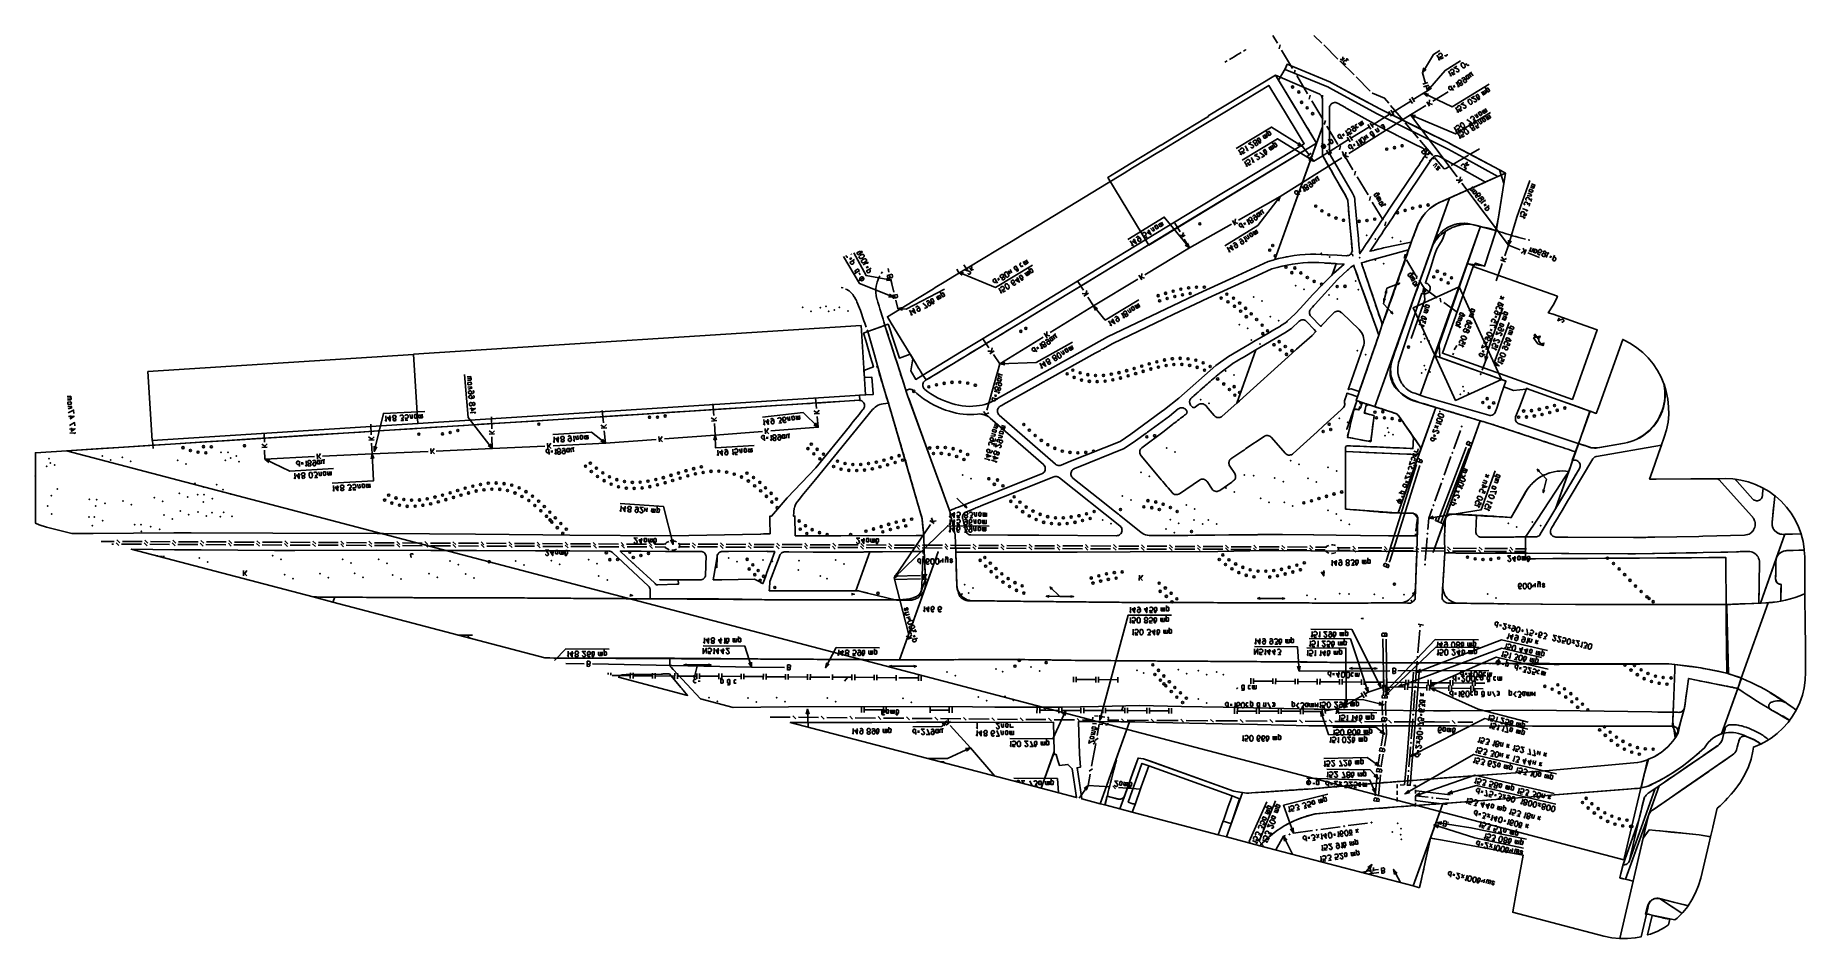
# Model space of a CAD drawing. Header units: metres. Extents: x 20 to 357, y 34 to 206.
import ezdxf

# ---------------------------------------------------------------- set-up
doc = ezdxf.new("R2010")
doc.units = ezdxf.units.M
for name, color, linetype in [('BOUNDARY', 7, 'Continuous'), ('BUILDING', 7, 'Continuous'), ('CURB', 7, 'Continuous'), ('ELECTR_CABLE', 7, 'Continuous'), ('ELECTR_CABLE_COMM', 7, 'Continuous'), ('GAS', 7, 'Continuous'), ('GRASS', 7, 'Continuous'), ('HEAT', 7, 'Continuous'), ('OVERHEAD_POWER_LINE', 7, 'Continuous'), ('ROAD', 7, 'Continuous'), ('SEWER', 7, 'Continuous'), ('SIDEWALK_PATH', 7, 'Continuous'), ('TREE', 7, 'Continuous'), ('WATER_PIPELINE', 7, 'Continuous')]:
    doc.layers.add(name, color=color, linetype=linetype)

# ---------------------------------------------------------------- blocks, each defined once
blk = doc.blocks.new('БАРБАРИС_ТУНБЕРГА')
blk.add_circle((0, 0), 0.2)
blk = doc.blocks.new('ТУЯ_ЗАПАДНАЯ')
blk.add_circle((0, 0), 0.2)
blk = doc.blocks.new('КАЛИНА_ОБЫКНОВЕННАЯ')
blk.add_circle((0, 0), 0.2)
blk = doc.blocks.new('МОЖЖЕВЕЛЬНИК')
blk.add_circle((0, 0), 0.2)
blk = doc.blocks.new('РЯБИНА_ОБЫКНОВЕННАЯ')
blk.add_circle((0, 0), 0.2)
blk = doc.blocks.new('СИРЕНЬ_ОБЫКНОВЕННАЯ')
blk.add_circle((0, 0), 0.2)

msp = doc.modelspace()

# ---------------------------------------------------------------- linework, layer by layer
at = {"layer": 'BOUNDARY'}
msp.add_lwpolyline([(322.34, 48.9), (323.86, 55.31), (324.62, 58.52), (326.13, 64.93), (327, 68.05), (327.46, 68.23), (327.46, 68.23), (328.05, 68.52), (328.05, 68.52), (328.64, 68.85), (328.64, 68.85), (329.2, 69.2), (329.2, 69.2), (329.72, 69.6), (329.72, 69.6), (330.24, 70.01), (330.24, 70.01), (330.72, 70.48), (330.72, 70.48), (331.18, 70.95), (331.18, 70.95), (331.6, 71.47), (331.6, 71.47), (332, 71.99), (332, 71.99), (332.07, 72.09), (331.62, 75.14), (331.87, 81.73), (331.99, 85.02), (332.02, 86.07), (332.02, 86.07), (336.97, 85.4), (336.97, 85.4), (337.5, 85.3), (340.73, 84.66), (341.88, 84.44), (341.88, 84.44), (341.83, 89.88), (341.8, 93.17), (341.76, 99.76), (341.72, 103.05), (341.7, 106.42), (341.7, 106.42), (338.48, 106.4), (335.18, 106.37), (328.59, 106.33), (325.29, 106.31), (318.7, 106.27), (315.42, 106.25), (308.83, 106.21), (305.53, 106.19), (303.63, 106.18), (303.63, 106.18), (303.64, 110.33), (303.64, 110.33), (303.93, 110.77), (305.74, 113.52), (309.37, 119.02), (311.18, 121.77), (311.84, 122.78), (311.84, 122.78), (313.61, 127.86), (314.7, 130.98), (315.86, 134.28), (315.86, 134.28), (312.94, 135.32), (309.84, 136.42), (303.79, 138.59), (303.79, 138.59), (303.74, 138.42), (301.3, 138.17), (299.49, 138.86), (299.49, 138.86), (299.89, 139.98), (299.89, 139.98), (296.63, 141.14), (293.53, 142.25), (287.33, 144.47), (287.18, 146.99), (289.35, 153.21), (290.44, 156.33), (291.46, 159.27), (291.46, 159.27), (292.53, 162.35), (292.53, 162.35), (292.73, 162.28), (295.59, 161.93), (295.83, 161.84), (295.83, 161.84), (297.8, 167.85), (298.45, 171.08), (299.5, 177.58), (298.67, 180.15), (292.85, 183.25), (289.94, 184.8), (289.03, 185.29), (289.03, 185.29), (284.04, 187.74), (281.08, 189.19), (275.88, 191.74), (275.88, 191.74), (275.18, 192.13), (272.29, 193.7), (266.59, 196.81), (266.59, 196.81), (266.51, 196.84), (263.46, 198.11), (258.27, 200.25), (258.27, 200.25), (257.92, 199.35), (256.62, 197.24), (260.04, 191.61), (261.74, 188.79), (263.89, 185.26), (263.89, 185.26), (261.78, 183.99), (258.96, 182.27), (253.33, 178.85), (250.52, 177.15), (244.88, 173.73), (242.07, 172.02), (236.44, 168.6), (233.61, 166.89), (227.98, 163.47), (225.16, 161.76), (219.53, 158.34), (216.72, 156.62), (211.09, 153.21), (208.27, 151.5), (202.64, 148.08), (199.83, 146.37), (194.19, 142.95), (191.37, 141.24), (189.65, 140.2), (189.65, 140.2), (189.01, 141.13), (189.01, 141.13), (187.66, 140.3), (187.66, 140.3), (186.69, 141.91), (187.12, 144.21), (186.57, 145.11), (186.57, 145.11), (184.54, 144.36), (184.54, 144.36), (183.48, 147.55), (182.45, 150.67), (182.4, 150.8), (182.4, 150.8), (178.51, 149.4), (178.51, 149.4), (177.72, 149.11), (177.72, 149.11), (178.14, 147.68), (179.05, 144.52), (179.59, 142.66), (179.59, 142.66), (177.8, 141.96), (177.8, 141.96), (177.88, 140.66), (177.88, 140.66), (179.29, 140.74), (179.57, 137.52), (179.57, 137.43), (179.57, 137.43), (178.09, 137.34), (178.09, 137.34), (176.93, 137.27), (176.93, 137.27), (177.04, 136.33), (177.04, 136.33), (174.13, 136.15), (170.85, 135.94), (164.27, 135.52), (160.98, 135.31), (154.4, 134.89), (151.11, 134.68), (144.54, 134.27), (141.25, 134.06), (134.67, 133.64), (131.38, 133.43), (124.81, 133.01), (121.52, 132.8), (114.95, 132.38), (111.66, 132.18), (105.09, 131.75), (101.8, 131.54), (95.22, 131.12), (91.93, 130.91), (85.36, 130.49), (82.07, 130.28), (75.49, 129.87), (72.2, 129.66), (65.63, 129.24), (62.34, 129.03), (55.76, 128.61), (52.47, 128.4), (45.91, 127.99), (42.62, 127.78), (36.04, 127.35), (32.75, 127.14), (26.18, 126.72)], close=True, dxfattribs=at)
at = {"layer": 'BUILDING'}
for points in [[(234.28, 183.8), (233.72, 183.46), (233.72, 183.46), (228.9, 180.53), (228.9, 180.53), (227.3, 179.56), (227.3, 179.56), (226.95, 179.35), (226.95, 179.35), (223.94, 177.52), (223.94, 177.52), (211.13, 169.73), (211.13, 169.73), (209.2, 168.57), (209.2, 168.57), (208.83, 168.35), (208.83, 168.35), (206.15, 166.72), (206.15, 166.72), (203.23, 164.95), (203.23, 164.95), (195.03, 159.97), (195.03, 159.97), (193.06, 158.77), (193.06, 158.77), (191.37, 157.75), (191.37, 157.75), (191.02, 157.53), (191.02, 157.53), (188.28, 155.87), (188.28, 155.87), (182.26, 152.21), (182.26, 152.21), (183, 151), (183, 151), (186.57, 145.11), (186.57, 145.11), (186.63, 145.02), (186.63, 145.02), (187.39, 143.77), (187.39, 143.77), (187.61, 143.42), (187.61, 143.42), (188.19, 142.45), (188.19, 142.45), (188.35, 142.18), (188.35, 142.18), (188.51, 141.92), (188.51, 141.92), (188.67, 141.66), (188.67, 141.66), (188.84, 141.38), (188.84, 141.38), (188.99, 141.12), (188.99, 141.12), (196.38, 145.6), (196.38, 145.6), (205.4, 151.07), (205.4, 151.07), (209.8, 153.75), (209.8, 153.75), (223.28, 161.94), (223.28, 161.94), (227.68, 164.61), (227.68, 164.61), (241.06, 172.73), (241.06, 172.73), (242.96, 173.88), (242.96, 173.88), (245.57, 175.46), (245.57, 175.46), (249.46, 177.83), (249.46, 177.83), (261.52, 185.14), (261.52, 185.14), (260.02, 187.64), (260.02, 187.64), (256.7, 193.11), (256.7, 193.11), (256.47, 193.49), (256.47, 193.49), (254.79, 196.24), (254.79, 196.24), (246.41, 191.16), (246.41, 191.16), (241.54, 188.2), (241.54, 188.2), (234.28, 183.8)], [(231.95, 165.86), (224.16, 178.69), (225.83, 179.71), (228.65, 181.42), (234.28, 184.84), (234.3, 184.85), (237.11, 186.55), (242.73, 189.97), (242.75, 189.98), (243.33, 190.33), (243.28, 190.41), (256.06, 198.16), (263.89, 185.26)], [(293.68, 161.79), (309.68, 156.11), (309.55, 155.77), (308.87, 154.43), (308.06, 153.16), (307.93, 152.99), (308.85, 152.71), (314.88, 150.55), (317.24, 149.71), (312.54, 136.48), (287.81, 145.26)], [(290.99, 157.93), (299.05, 140.28), (290.31, 136.29), (282.25, 153.94)], [(92.12, 145.07), (177.25, 150.52), (178.1, 137.34), (92.96, 131.89)], [(305.97, 147.09), (306.95, 146.74), (307.11, 147.21), (306.32, 146.97), (306.57, 147.03), (306.13, 147.56), (306.13, 147.87), (305.69, 148.4), (305.69, 148.4), (306.37, 148.53), (306.25, 148.2), (305.28, 148.55), (305.4, 148.88), (305.78, 148.41), (305.75, 148.34), (305.15, 148.22)], [(41.6, 141.83), (92.13, 145.05), (92.97, 131.9), (42.44, 128.68)], [(229.36, 59.43), (230.41, 62.41), (230.55, 62.8), (231.96, 66.78), (247.82, 61.07), (247.71, 60.79), (247.68, 60.69), (247.08, 59.02), (247.02, 58.83), (246.22, 56.57), (246.12, 56.31), (245.18, 53.67), (228.84, 57.96)]]:
    msp.add_lwpolyline(points, close=True, dxfattribs=at)
at = {"layer": 'CURB'}
for points in [[(249.56, 202.49), (248.67, 201.96), (248.22, 201.69), (247.33, 201.17)], [(250.36, 203.04), (250.39, 202.98), (250.39, 202.98), (250.01, 202.75)], [(246.88, 200.9), (246.42, 200.64)], [(264.98, 193.97), (264.98, 194.35)], [(270.68, 164.66), (270.61, 165.41), (270.57, 165.94), (270.5, 166.69), (270.44, 167.2), (270.38, 167.96), (270.33, 168.48), (270.28, 169.03), (270.28, 169.03), (270.27, 169.23), (270.21, 169.75), (270.15, 170.5), (270.1, 171.02), (270.04, 171.77), (269.98, 172.29), (269.92, 173.04), (269.87, 173.56), (269.81, 174.31), (269.66, 174.8), (269.52, 175.06), (269.52, 175.06), (269.29, 175.45), (269.03, 175.9), (268.65, 176.56), (268.39, 177.01), (268.01, 177.67), (267.76, 178.13), (267.38, 178.77), (267.12, 179.23), (266.75, 179.89), (266.48, 180.34), (266.11, 180.99), (265.85, 181.44), (265.47, 182.1), (265.21, 182.55), (265, 182.92), (265, 182.92), (264.99, 183.24), (264.99, 183.77), (264.99, 184.52), (264.99, 185.04), (264.99, 185.8), (264.99, 186.32), (264.99, 187.08), (264.99, 187.6), (264.99, 187.68), (264.99, 187.68), (264.99, 188.35), (264.99, 188.87), (264.98, 189.63), (264.98, 190.15), (264.98, 190.91), (264.98, 191.42), (264.98, 191.87), (264.98, 191.87), (264.98, 192.18), (264.98, 192.7), (264.98, 193.46)], [(297.54, 178.52), (297.88, 178.68)], [(276.74, 151.7), (276.98, 152.39), (277.15, 152.89), (277.41, 153.58), (277.57, 154.07), (277.82, 154.77), (277.99, 155.25), (278.24, 155.94), (278.42, 156.44), (278.66, 157.13), (278.84, 157.61), (279.08, 158.32), (279.25, 158.8), (279.5, 159.49), (279.67, 159.99), (279.91, 160.68), (280.09, 161.17), (280.31, 161.78), (280.31, 161.78), (280.33, 161.87), (280.51, 162.35), (280.74, 163.06), (280.91, 163.54), (281.15, 164.25), (281.31, 164.74), (281.55, 165.43), (281.72, 165.93), (281.89, 166.42), (281.89, 166.42), (281.96, 166.62), (282.15, 167.11), (282.41, 167.8), (282.59, 168.28), (282.85, 168.96), (283.04, 169.46), (283.05, 169.48), (283.05, 169.48), (283.23, 169.93), (283.23, 169.93), (283.33, 170.13), (283.59, 170.58), (283.71, 170.81), (283.71, 170.81), (283.97, 171.21), (284.29, 171.63), (284.3, 171.64), (284.3, 171.64), (284.63, 172.03), (284.63, 172.03), (284.77, 172.18), (285.14, 172.54), (285.37, 172.74), (285.37, 172.74), (285.7, 173.01), (286.13, 173.32), (286.17, 173.36), (286.17, 173.36), (286.6, 173.63), (286.6, 173.63), (286.75, 173.7), (287.22, 173.95), (287.5, 174.08), (287.5, 174.08), (287.89, 174.23), (288.37, 174.44), (288.45, 174.47), (288.45, 174.47), (289.04, 174.74), (289.51, 174.95), (290.19, 175.26), (290.66, 175.46), (291.34, 175.76), (291.81, 175.97), (292.48, 176.27), (292.96, 176.49), (293.27, 176.62), (293.27, 176.62), (293.63, 176.78), (294.1, 176.99), (294.78, 177.29), (295.26, 177.5), (295.93, 177.81), (296.4, 178.02), (297.07, 178.31)], [(308.96, 127.89), (308.26, 128.12), (307.76, 128.28), (307.05, 128.51), (306.56, 128.68), (305.85, 128.92), (305.35, 129.07), (304.65, 129.32), (304.15, 129.48), (303.45, 129.71), (302.95, 129.88), (302.31, 130.1), (302.31, 130.1), (302.25, 130.11), (301.76, 130.27), (301.05, 130.5), (300.56, 130.67), (299.85, 130.9), (299.36, 131.06), (298.65, 131.3), (298.16, 131.46), (297.72, 131.61), (297.72, 131.61), (297.44, 131.69), (296.95, 131.83), (296.23, 132.05), (295.74, 132.21), (295.02, 132.42), (294.53, 132.57), (293.82, 132.78), (293.32, 132.93), (292.61, 133.14), (292.11, 133.3), (291.4, 133.52), (290.9, 133.66), (290.19, 133.88), (289.69, 134.02), (288.98, 134.24), (288.48, 134.4), (287.77, 134.61), (287.27, 134.76), (286.56, 134.97), (286.06, 135.12), (285.35, 135.33), (284.85, 135.49), (284.14, 135.71), (283.64, 135.85), (283.41, 135.93), (283.41, 135.93), (282.94, 136.09), (282.45, 136.27), (282.2, 136.37), (282.2, 136.37), (281.76, 136.56), (281.3, 136.79), (281.19, 136.85), (281.19, 136.85), (280.99, 136.96), (280.99, 136.96), (280.69, 137.15), (280.69, 137.15), (280.66, 137.17), (280.23, 137.47), (279.84, 137.77), (279.84, 137.77), (279.65, 137.93), (279.28, 138.29), (279.26, 138.3), (279.26, 138.3), (279.09, 138.49), (279.09, 138.49), (278.84, 138.79), (278.84, 138.79), (278.79, 138.85), (278.49, 139.28), (278.42, 139.4), (278.42, 139.4), (278.25, 139.72), (278.25, 139.72), (278.16, 139.94), (278, 140.44), (277.93, 140.71), (277.93, 140.71), (277.89, 141.05), (277.89, 141.05), (277.89, 141.17), (277.88, 141.69), (277.88, 141.73), (277.88, 141.73), (277.9, 142.08), (277.9, 142.08), (277.93, 142.32), (277.93, 142.32), (277.94, 142.44), (278.03, 142.94), (278.15, 143.5), (278.15, 143.5), (278.2, 143.67), (278.33, 144.17), (278.54, 144.89), (278.7, 145.38), (278.96, 146.08), (279.12, 146.57), (279.37, 147.28), (279.54, 147.76), (279.79, 148.46), (279.97, 148.96), (280.21, 149.66), (280.39, 150.15), (280.64, 150.85), (280.8, 151.33), (281.06, 152.04), (281.22, 152.53), (281.48, 153.24), (281.65, 153.72), (281.9, 154.42), (282.07, 154.91), (282.32, 155.61), (282.5, 156.11), (282.75, 156.8), (282.92, 157.3), (283.17, 158), (283.34, 158.48), (283.6, 159.19), (283.76, 159.67), (284.02, 160.37), (284.19, 160.87), (284.44, 161.56), (284.62, 162.06), (284.68, 162.22), (284.68, 162.22), (284.86, 162.76), (285.04, 163.25), (285.29, 163.95), (285.47, 164.44), (285.52, 164.61), (285.52, 164.61), (285.72, 165.14), (285.91, 165.62), (286.13, 166.18), (286.13, 166.18), (286.2, 166.3), (286.51, 166.72), (286.57, 166.8), (286.57, 166.8), (287, 167.29), (287.36, 167.66), (287.65, 167.92), (287.65, 167.92), (287.93, 168.14), (288.35, 168.45), (288.94, 168.82), (288.94, 168.82), (288.96, 168.83), (288.96, 168.83), (288.98, 168.83), (289.45, 169.06), (289.65, 169.17), (289.65, 169.17), (290.13, 169.35), (290.63, 169.5), (290.94, 169.59), (290.94, 169.59), (291.13, 169.65), (291.13, 169.65), (291.35, 169.68), (291.86, 169.77), (291.88, 169.77), (291.88, 169.77), (292.61, 169.82), (293.12, 169.8), (293.43, 169.78), (293.43, 169.78), (293.86, 169.68), (294.35, 169.56), (295.08, 169.38), (295.59, 169.26), (296.31, 169.1), (296.82, 168.98), (296.83, 168.98), (296.83, 168.98), (297.53, 168.76), (298.03, 168.6), (298.73, 168.37), (299.24, 168.22), (299.94, 168), (300.44, 167.84), (300.67, 167.77), (300.67, 167.77), (301.15, 167.63), (301.66, 167.49), (301.77, 167.46), (301.77, 167.46), (302.37, 167.29), (302.87, 167.16), (303.59, 166.97)], [(304.1, 166.85), (304.46, 166.76)], [(270.76, 163.77), (270.73, 164.15)], [(270.9, 162.07), (271.03, 161.72)], [(272.41, 162.48), (272.53, 162.12)], [(272.7, 161.63), (272.93, 160.94), (273.11, 160.44), (273.34, 159.74), (273.5, 159.25), (273.74, 158.55), (273.91, 158.07), (274.14, 157.36), (274.3, 156.87), (274.55, 156.17), (274.71, 155.68), (274.94, 154.99), (275.11, 154.49), (275.35, 153.79), (275.51, 153.3), (275.75, 152.6), (275.92, 152.12), (276.15, 151.41)], [(180.82, 160.01), (180.61, 159.63), (180.61, 159.63), (180.49, 159.31), (180.31, 158.82), (180.17, 158.31), (180.17, 158.31), (180.14, 158.05), (180.07, 157.55), (180.06, 156.91), (180.06, 156.91), (180.07, 156.76), (180.13, 156.24), (180.13, 156.22), (180.13, 156.22), (180.28, 155.54), (180.28, 155.54), (180.29, 155.48), (180.45, 154.99), (180.68, 154.24), (180.83, 153.73), (181.05, 152.98), (181.21, 152.49), (181.44, 151.74), (181.59, 151.25), (181.8, 150.58), (181.8, 150.58), (181.82, 150.5), (181.98, 150), (182.22, 149.26), (182.38, 148.76), (182.61, 148.01), (182.78, 147.52), (183.02, 146.77), (183.17, 146.28), (183.42, 145.54), (183.58, 145.04), (183.81, 144.3), (183.98, 143.8), (184.22, 143.05), (184.37, 142.56), (184.61, 141.81), (184.77, 141.32), (185.01, 140.58), (185.18, 140.08), (185.42, 139.34), (185.57, 138.84), (185.81, 138.09)], [(181.33, 160.78), (181.1, 160.45)], [(271.2, 161.23), (271.46, 160.54), (271.63, 160.04), (271.88, 159.35), (272.06, 158.87), (272.31, 158.16), (272.49, 157.68), (272.74, 156.99), (272.92, 156.49), (273.17, 155.8), (273.35, 155.32), (273.6, 154.61), (273.78, 154.13), (274.03, 153.43), (274.21, 152.94), (274.45, 152.25), (274.63, 151.76), (274.88, 151.06), (275.06, 150.58), (275.31, 149.88), (275.48, 149.39), (275.72, 148.74), (275.72, 148.74), (275.7, 148.69), (275.54, 148.21), (275.29, 147.51), (275.12, 147.01), (274.88, 146.32), (274.71, 145.82), (274.47, 145.13), (274.3, 144.64), (274.06, 143.93), (273.89, 143.45), (273.64, 142.74), (273.48, 142.26), (273.24, 141.56), (273.06, 141.06), (272.82, 140.37), (272.65, 139.87), (272.41, 139.18), (272.24, 138.69), (271.99, 137.98), (271.82, 137.5), (271.63, 136.98), (271.63, 136.98), (271.58, 136.81), (271.39, 136.31), (271.39, 136.29), (271.39, 136.29), (272.06, 136.07), (272.23, 135.63), (272.25, 135.67), (272.25, 135.67), (272.32, 135.98), (272.56, 135.9), (273.26, 135.67), (273.4, 135.62), (273.3, 135.27), (273.75, 135.51), (274.45, 135.28), (274.94, 135.11), (275.65, 134.88), (276.14, 134.73), (276.85, 134.49), (277.34, 134.33), (278.04, 134.1), (278.54, 133.94), (279.23, 133.7), (279.55, 133.3), (279.97, 132.68), (280.27, 132.26), (280.68, 131.65), (280.98, 131.23), (281.41, 130.61), (281.71, 130.2), (282.12, 129.58), (282.29, 129.12), (282.26, 128.38), (282.23, 127.86), (282.2, 127.15), (282.2, 127.15), (282.18, 127.15), (281.66, 127.17), (280.91, 127.2), (280.4, 127.23), (279.66, 127.26), (279.14, 127.28), (278.41, 127.3), (277.88, 127.33), (277.14, 127.36), (276.63, 127.38), (275.89, 127.41), (275.37, 127.44), (274.62, 127.47), (274.11, 127.49), (273.37, 127.52), (272.85, 127.55), (272.12, 127.58), (271.59, 127.6), (270.85, 127.62), (270.33, 127.64), (269.6, 127.68), (269.36, 127.41), (269.36, 126.67), (269.37, 126.15), (269.37, 125.41), (269.37, 124.89), (269.37, 124.15), (269.37, 123.63), (269.37, 122.89), (269.37, 122.38), (269.37, 121.63), (269.37, 121.11), (269.37, 120.37), (269.37, 119.86), (269.37, 119.11), (269.38, 118.59), (269.38, 117.86), (269.38, 117.34), (269.38, 116.76), (269.38, 116.76), (269.38, 116.59), (269.38, 116.07), (269.38, 115.63), (269.38, 115.63), (269.67, 115.61), (270.19, 115.57), (270.93, 115.5), (271.44, 115.46), (272.18, 115.4), (272.7, 115.36), (273.44, 115.29), (273.95, 115.25), (274.69, 115.18), (275.21, 115.14), (275.94, 115.07), (276.46, 115.03), (277.2, 114.97), (277.72, 114.94), (278.13, 114.93), (278.13, 114.93), (278.46, 114.93), (278.98, 114.91), (279.72, 114.9), (280.23, 114.88), (280.98, 114.86), (281.5, 114.84), (282.23, 114.83), (282.62, 114.55), (282.92, 114.12), (282.92, 114.12), (283.05, 113.95), (282.98, 113.43), (282.9, 112.7), (282.85, 112.18), (282.78, 111.63), (282.78, 111.63), (282.77, 111.44)], [(173.83, 157.68), (173.79, 157.69), (173.79, 157.69), (173.45, 157.79)], [(178.21, 150.25), (177.96, 150.97), (177.8, 151.46), (177.54, 152.18), (177.38, 152.67), (177.12, 153.39), (176.94, 153.87), (176.79, 154.27), (176.79, 154.27), (176.66, 154.59), (176.45, 155.06), (176.36, 155.28), (176.36, 155.28), (176.16, 155.66), (176.16, 155.66), (176.11, 155.74), (175.84, 156.18), (175.66, 156.43), (175.66, 156.43), (175.54, 156.58), (175.54, 156.58), (175.35, 156.78), (174.97, 157.12), (174.87, 157.19), (174.87, 157.19), (174.55, 157.38), (174.55, 157.38), (174.31, 157.49)], [(178.51, 149.4), (178.39, 149.75)], [(276.32, 150.92), (276.38, 150.72), (276.38, 150.72), (276.56, 151.21)], [(180.28, 142.85), (180.39, 142.48)], [(180.55, 141.99), (180.78, 141.25), (180.93, 140.75), (181.15, 140.02), (181.3, 139.52), (181.52, 138.79), (181.68, 138.29), (181.91, 137.55), (182.05, 137.06), (182.28, 136.32), (182.44, 135.83), (182.44, 135.79), (182.44, 135.79), (182.66, 135.09), (182.8, 134.6), (183.02, 133.86), (183.16, 133.35), (183.38, 132.62), (183.54, 132.12), (183.76, 131.38), (183.9, 130.89), (184.12, 130.15), (184.27, 129.66), (184.48, 128.91), (184.64, 128.41), (184.86, 127.68), (185, 127.18), (185.07, 126.97), (185.07, 126.97), (185.22, 126.45), (185.37, 125.95), (185.59, 125.21), (185.74, 124.71), (185.95, 123.97), (186.09, 123.48), (186.3, 122.73), (186.44, 122.23), (186.66, 121.5), (186.8, 120.99), (187.01, 120.25), (187.16, 119.76), (187.36, 119.01), (187.51, 118.52), (187.72, 117.78), (187.86, 117.27), (188.07, 116.54), (188.21, 116.04), (188.43, 115.29), (188.57, 114.8), (188.78, 114.06), (188.88, 113.56), (188.96, 112.79), (189, 112.27), (189.07, 111.5)], [(185.98, 137.6), (186.1, 137.22)], [(273.17, 134.77), (272.97, 134.06), (273.28, 133.8), (273.99, 133.62), (274.49, 133.47), (274.8, 133.4), (274.8, 133.4), (274.74, 132.98), (274.68, 132.46), (274.59, 131.74), (274.52, 131.22), (274.44, 130.49), (274.37, 129.98), (274.28, 129.25), (274.23, 128.73), (274.18, 128.45), (274.18, 128.45), (273.74, 128.54), (273.23, 128.62), (272.51, 128.76), (271.99, 128.85), (271.28, 128.99), (270.76, 129.09), (270.04, 129.22), (269.77, 129.47), (269.95, 130.18), (270.07, 130.69), (270.24, 131.41), (270.36, 131.91), (270.52, 132.63), (270.64, 133.13), (270.81, 133.85)], [(270.93, 134.35), (271.02, 134.72), (271.02, 134.72), (271.36, 134.63)], [(271.86, 134.51), (271.94, 134.49), (271.94, 134.49), (272.1, 135.12)], [(309.81, 127.61), (309.45, 127.72)], [(288.26, 111.15), (288.28, 111.9), (288.31, 112.42), (288.33, 113.17), (288.38, 113.69), (288.4, 113.75), (288.4, 113.75), (288.44, 113.85), (288.44, 113.85), (288.49, 113.94), (288.49, 113.94), (288.55, 114.04), (288.55, 114.04), (288.6, 114.13), (288.6, 114.13), (288.67, 114.2), (288.67, 114.2), (288.74, 114.28), (288.74, 114.28), (288.78, 114.31), (289.22, 114.58), (289.29, 114.61), (289.29, 114.61), (289.39, 114.63), (289.39, 114.63), (289.5, 114.66), (289.5, 114.66), (289.61, 114.67), (289.61, 114.67), (289.71, 114.68), (289.71, 114.68), (289.82, 114.67), (289.82, 114.67), (289.95, 114.67), (290.48, 114.63), (291.23, 114.6), (291.75, 114.58), (292.51, 114.53), (293.02, 114.51), (293.39, 114.5), (293.39, 114.5), (293.77, 114.48), (294.29, 114.46), (295.05, 114.41), (295.56, 114.39), (296.31, 114.34), (296.83, 114.3), (297.59, 114.25), (298.1, 114.22), (298.85, 114.16), (299.37, 114.12), (300.12, 114.06), (300.64, 114.03), (300.89, 114.01), (300.89, 114.01), (301.14, 114.46), (301.39, 114.91), (301.77, 115.56), (302.02, 116.01), (302.39, 116.67), (302.65, 117.12), (303.02, 117.78), (303.28, 118.23), (303.65, 118.88), (303.93, 119.32), (304.07, 119.52), (304.07, 119.52), (304.32, 119.85), (304.32, 119.85), (304.37, 119.92), (304.73, 120.31), (304.92, 120.54), (304.92, 120.54), (305.25, 120.84), (305.66, 121.18), (305.98, 121.42), (305.98, 121.42), (306.28, 121.61), (306.72, 121.87), (307.19, 122.12), (307.19, 122.12), (307.39, 122.21)], [(307.87, 122.4), (308.23, 122.52)], [(189.12, 110.98), (189.16, 110.61)], [(282.71, 110.93), (282.67, 110.56)], [(288.23, 110.25), (288.24, 110.63)], [(189.05, 106.67), (189.01, 105.93), (188.99, 105.42), (188.96, 104.68), (188.94, 104.16), (188.9, 103.44), (188.88, 102.91), (188.85, 102.18), (188.83, 101.67), (188.79, 100.93), (188.77, 100.41), (188.76, 100.23), (188.76, 100.23), (188.65, 99.89), (188.65, 99.89), (188.58, 99.73), (188.58, 99.73), (188.57, 99.72), (188.24, 99.31), (188.19, 99.27), (188.19, 99.27), (188, 99.14), (188, 99.14), (187.8, 99.02), (187.8, 99.02), (187.66, 98.94), (187.66, 98.94), (187.63, 98.93), (187.14, 98.74), (186.72, 98.62), (186.72, 98.62), (186.44, 98.57), (185.92, 98.49), (185.37, 98.43), (185.37, 98.43), (185.2, 98.42), (184.67, 98.38), (184.1, 98.33), (184.1, 98.33), (183.94, 98.33), (183.43, 98.33), (182.69, 98.33), (182.17, 98.33), (181.44, 98.33), (180.92, 98.33), (180.19, 98.33), (179.67, 98.35), (178.94, 98.35), (178.42, 98.35), (177.69, 98.35), (177.17, 98.35), (176.43, 98.35), (175.92, 98.35), (175.18, 98.35), (174.66, 98.35), (173.94, 98.35), (173.41, 98.36), (172.68, 98.36), (172.16, 98.36), (171.43, 98.36), (170.91, 98.36), (170.17, 98.36), (169.66, 98.36), (168.92, 98.36), (168.4, 98.36), (167.68, 98.37), (167.15, 98.37), (166.42, 98.37), (165.91, 98.37), (165.17, 98.37), (164.65, 98.37), (163.92, 98.37)], [(189.08, 107.55), (189.07, 107.19)], [(195.26, 107.44), (195.27, 107.07)], [(195.29, 106.55), (195.32, 105.82), (195.33, 105.31), (195.35, 104.58), (195.37, 104.06), (195.39, 103.33), (195.4, 102.81), (195.43, 102.08), (195.44, 101.57), (195.45, 101.14), (195.45, 101.14), (195.48, 100.97), (195.48, 100.97), (195.5, 100.84), (195.6, 100.34), (195.62, 100.23), (195.62, 100.23), (195.69, 99.97), (195.69, 99.97), (195.77, 99.73), (195.77, 99.73), (195.8, 99.63), (195.99, 99.15), (196.04, 99.02), (196.04, 99.02), (196.1, 98.95), (196.1, 98.95), (196.18, 98.85), (196.18, 98.85), (196.29, 98.75), (196.29, 98.75), (196.4, 98.66), (196.4, 98.66), (196.47, 98.62), (196.92, 98.37), (197.01, 98.33), (197.01, 98.33), (197.14, 98.29), (197.14, 98.29), (197.27, 98.25), (197.27, 98.25), (197.42, 98.22), (197.42, 98.22), (197.55, 98.2), (197.55, 98.2), (197.63, 98.19), (198.14, 98.18), (198.87, 98.17), (199.4, 98.17), (200.12, 98.16), (200.64, 98.16), (201.36, 98.15), (201.88, 98.15), (202.62, 98.14), (203.14, 98.13), (203.86, 98.13), (204.38, 98.11), (205.1, 98.1), (205.63, 98.1), (206.36, 98.09), (206.87, 98.09), (207.6, 98.08), (208.13, 98.07), (208.85, 98.07), (209.37, 98.06), (210.1, 98.06), (210.61, 98.05), (211.35, 98.04), (211.87, 98.04), (212.59, 98.03), (213.11, 98.03), (213.84, 98.02), (214.36, 98), (215.09, 98), (215.61, 97.99), (216.33, 97.99), (216.85, 97.98), (217.59, 97.97), (218.1, 97.97), (218.83, 97.96), (219.35, 97.96), (220.07, 97.95), (220.6, 97.94), (221.33, 97.94), (221.84, 97.93), (222.57, 97.92), (223.09, 97.92), (223.82, 97.91), (224.34, 97.91), (225.02, 97.89), (225.02, 97.89), (225.07, 97.89), (225.58, 97.89), (226.19, 97.89), (226.19, 97.89), (226.32, 97.89), (226.84, 97.88), (227.56, 97.88), (228.08, 97.88), (228.81, 97.88), (229.33, 97.88), (230.06, 97.87), (230.58, 97.87), (231.3, 97.87), (231.82, 97.87), (232.56, 97.87), (233.07, 97.86), (233.8, 97.86), (234.32, 97.86), (235.04, 97.86), (235.57, 97.86), (236.29, 97.85), (236.81, 97.85), (237.54, 97.85), (238.07, 97.85), (238.79, 97.85), (239.31, 97.84), (240.03, 97.84), (240.55, 97.84), (241.29, 97.84), (241.8, 97.84), (242.53, 97.83), (243.05, 97.83), (243.77, 97.83), (244.3, 97.83), (245.03, 97.82), (245.54, 97.82), (246.27, 97.82), (246.8, 97.82), (247.52, 97.82), (248.04, 97.81), (248.77, 97.81), (249.28, 97.81), (250.02, 97.81), (250.54, 97.81), (250.9, 97.81), (250.9, 97.81), (251.26, 97.8), (251.78, 97.8), (252.51, 97.8), (253.03, 97.8), (253.76, 97.8), (254.28, 97.78), (255, 97.78), (255.52, 97.78), (256.26, 97.78), (256.77, 97.78), (257.5, 97.77), (258.02, 97.77), (258.74, 97.77), (259.27, 97.77), (260, 97.77), (260.51, 97.76), (261.24, 97.76), (261.77, 97.76), (261.79, 97.76), (261.79, 97.76), (262.49, 97.76), (263.01, 97.75), (263.74, 97.75), (264.25, 97.75), (264.99, 97.74), (265.51, 97.74), (266.23, 97.74), (266.75, 97.73), (267.47, 97.73), (268, 97.73), (268.73, 97.73), (269.25, 97.74), (269.97, 97.74), (270.5, 97.74), (271.22, 97.74), (271.74, 97.75), (272.47, 97.75), (272.98, 97.75), (273.72, 97.75), (274.24, 97.76), (274.96, 97.76), (275.48, 97.76), (276.21, 97.76), (276.74, 97.77), (277.46, 97.77), (277.98, 97.77), (278.7, 97.77), (279.22, 97.78), (279.96, 97.78), (280.47, 97.78), (281.2, 97.72), (281.71, 97.7), (282.31, 98.11), (282.63, 98.48), (282.65, 99.2), (282.67, 99.72), (282.7, 100.45), (282.71, 100.96), (282.74, 101.69), (282.75, 102.22), (282.77, 102.94), (282.79, 103.46), (282.82, 104.19), (282.84, 104.7), (282.86, 105.44), (282.88, 105.96), (282.9, 106.68)], [(282.92, 107.2), (282.93, 107.56)], [(288.21, 106.37), (288.16, 105.62), (288.13, 105.1), (288.09, 104.33), (288.05, 103.81), (288.01, 103.05), (287.98, 102.54), (287.93, 101.77), (287.91, 101.25), (287.85, 100.49), (287.83, 99.96), (287.79, 99.2), (287.76, 98.69), (287.74, 98.62), (287.74, 98.62), (287.83, 98.43), (287.83, 98.43), (287.94, 98.28), (287.94, 98.28), (288.09, 98.13), (288.09, 98.13), (288.16, 98.07), (288.61, 97.82), (288.88, 97.71), (288.88, 97.71), (289.28, 97.73), (289.28, 97.73), (289.31, 97.73), (289.31, 97.73), (289.35, 97.73), (289.35, 97.73), (289.36, 97.73), (289.88, 97.72), (290.64, 97.71), (291.16, 97.71), (291.92, 97.7), (292.45, 97.7), (293.21, 97.69), (293.73, 97.67), (294.5, 97.67), (295.01, 97.66), (295.78, 97.65), (296.3, 97.65), (297.06, 97.64), (297.59, 97.64), (298.35, 97.63), (298.87, 97.62), (299.63, 97.62)], [(288.26, 107.28), (288.24, 106.9)], [(162.15, 98.37), (161.41, 98.38), (160.89, 98.38), (160.15, 98.38), (159.64, 98.38), (158.9, 98.39), (158.38, 98.4), (157.66, 98.41), (157.13, 98.41), (156.4, 98.42), (155.88, 98.43), (155.15, 98.44), (154.62, 98.46), (153.9, 98.47), (153.37, 98.48), (152.64, 98.49), (152.13, 98.49), (151.39, 98.5), (150.87, 98.51), (150.14, 98.52), (149.62, 98.53), (148.88, 98.54), (148.36, 98.54), (147.63, 98.55), (147.11, 98.57), (146.42, 98.58), (146.37, 98.58), (145.86, 98.58), (145.12, 98.58), (144.6, 98.58), (143.87, 98.57), (143.35, 98.57), (142.61, 98.57), (142.1, 98.57), (141.36, 98.57), (140.84, 98.57), (140.11, 98.55), (139.59, 98.55), (138.85, 98.55), (138.33, 98.55), (137.6, 98.55), (137.08, 98.55), (136.95, 98.55), (136.34, 98.55), (135.83, 98.57), (135.1, 98.57), (134.57, 98.57), (133.85, 98.58), (133.32, 98.58), (132.59, 98.58), (132.07, 98.59), (131.34, 98.59), (130.81, 98.59), (130.09, 98.6), (129.57, 98.6), (128.83, 98.61), (128.32, 98.61), (127.58, 98.61), (127.06, 98.62), (126.32, 98.62), (125.81, 98.62), (125.07, 98.63), (124.55, 98.63), (123.82, 98.64), (123.3, 98.64), (122.56, 98.64), (122.05, 98.65), (121.31, 98.65), (120.79, 98.65), (120.06, 98.66), (119.54, 98.66), (118.8, 98.66), (118.28, 98.68), (117.55, 98.68), (117.03, 98.69), (116.29, 98.69), (115.78, 98.69), (115.04, 98.7), (114.52, 98.7), (113.79, 98.7), (113.27, 98.71), (112.54, 98.71), (112.02, 98.71), (111.29, 98.72), (110.76, 98.72), (110.04, 98.72), (109.51, 98.72), (108.78, 98.72), (108.25, 98.73), (107.53, 98.73), (107, 98.73), (106.27, 98.73), (105.76, 98.73), (105.02, 98.74), (104.5, 98.74), (103.77, 98.74), (103.25, 98.74), (102.51, 98.74), (102, 98.74), (101.26, 98.75), (100.74, 98.75), (100.01, 98.75), (99.49, 98.75), (98.75, 98.75), (98.24, 98.76), (97.5, 98.76), (96.98, 98.76), (96.24, 98.76), (95.73, 98.76), (94.99, 98.77), (94.47, 98.77), (93.74, 98.77), (93.22, 98.77), (92.48, 98.77), (91.97, 98.79), (91.23, 98.79), (90.71, 98.79), (89.98, 98.8), (89.46, 98.8), (88.73, 98.8), (88.21, 98.81), (87.48, 98.81), (86.95, 98.81), (86.23, 98.82), (85.7, 98.82), (84.97, 98.82), (84.44, 98.83), (83.72, 98.83), (83.19, 98.83), (82.46, 98.84), (81.95, 98.84), (81.21, 98.84), (80.69, 98.85), (79.96, 98.85), (79.44, 98.85), (78.7, 98.86), (78.19, 98.86), (77.45, 98.87), (76.93, 98.87), (76.2, 98.87), (75.68, 98.87), (74.94, 98.88), (74.42, 98.88), (73.69, 98.9), (73.17, 98.9), (73.05, 98.9)], [(163.04, 98.37), (162.66, 98.37)], [(163.4, 98.37), (163.04, 98.37)], [(300.15, 97.61), (300.43, 97.61), (300.43, 97.61), (300.53, 97.61)], [(117.16, 87.3), (117.55, 87.3), (118.06, 87.3), (118.8, 87.29), (119.32, 87.29), (120.06, 87.29), (120.57, 87.28), (121.31, 87.28), (121.83, 87.28), (122.56, 87.27), (123.08, 87.27), (123.82, 87.27), (124.33, 87.27), (125.07, 87.26), (125.59, 87.26), (126.32, 87.26), (126.84, 87.25), (127.58, 87.25), (128.1, 87.25), (128.82, 87.24), (129.35, 87.24), (130.07, 87.24), (130.6, 87.23), (131.33, 87.23), (131.86, 87.23), (132.58, 87.22), (133.11, 87.22), (133.84, 87.22), (134.35, 87.22), (135.09, 87.2), (135.61, 87.2), (136.34, 87.2), (136.86, 87.19), (137.6, 87.19), (138.11, 87.19), (138.85, 87.18), (139.37, 87.18), (140.11, 87.18), (140.62, 87.17), (140.91, 87.17), (141.36, 87.17), (141.88, 87.17), (142.26, 87.17), (142.61, 87.17), (143.13, 87.16), (143.87, 87.16), (144.38, 87.16), (145.12, 87.16), (145.64, 87.15), (146.37, 87.15), (146.89, 87.15), (147.63, 87.15), (148.14, 87.14), (148.88, 87.14), (149.4, 87.14), (150.12, 87.14), (150.65, 87.13), (151.38, 87.13), (151.91, 87.13), (152.63, 87.13), (153.16, 87.12), (153.89, 87.12), (154.41, 87.12), (155.14, 87.12), (155.66, 87.11), (156.39, 87.11), (156.91, 87.11), (157.65, 87.11), (158.16, 87.09), (158.9, 87.09), (159.42, 87.09), (160.15, 87.09), (160.67, 87.08), (161.41, 87.08), (161.93, 87.08), (162.66, 87.08), (163.18, 87.07), (163.92, 87.07), (164.43, 87.07), (164.98, 87.07), (165.17, 87.07), (165.69, 87.06), (166.42, 87.06), (166.94, 87.06), (167.68, 87.05), (168.19, 87.05), (168.93, 87.04), (169.45, 87.04), (170.19, 87.03), (170.7, 87.03), (171.43, 87.03), (171.96, 87.02), (172.68, 87.02), (173.21, 87.02), (173.94, 87.01), (174.46, 87.01), (175.19, 87), (175.72, 87), (176.44, 87), (176.97, 86.98), (177.7, 86.98), (178.21, 86.97), (178.95, 86.97), (179.47, 86.97), (180.2, 86.96), (180.72, 86.96), (181.46, 86.95), (181.98, 86.95), (182.71, 86.95), (183.23, 86.95), (183.97, 86.95), (184.48, 86.95), (185.22, 86.95), (185.74, 86.95), (186.47, 86.95), (186.99, 86.96), (187.73, 86.96), (188.24, 86.96), (188.98, 86.96), (189.5, 86.96), (190.23, 86.96), (190.75, 86.96), (191.49, 86.97), (192.01, 86.97), (192.74, 86.97), (193.26, 86.97), (193.99, 86.97)], [(194.51, 86.97), (194.88, 86.97)], [(194.88, 86.97), (195.25, 86.98)], [(195.77, 86.98), (196.5, 86.98), (197.03, 86.98), (197.77, 86.98), (198.29, 86.98), (199.03, 87), (199.55, 87), (200.29, 87), (200.81, 87), (201.55, 87), (202.07, 87), (202.82, 87), (203.33, 87.01), (204.07, 87.01), (204.6, 87.01), (205.34, 87.01), (205.85, 87.01), (205.92, 87.01), (205.92, 87.01), (206.15, 87.01), (206.15, 87.01), (206.6, 87.01), (207.12, 87), (207.85, 86.98), (208.38, 86.98), (209.12, 86.97), (209.64, 86.96), (210.38, 86.96), (210.9, 86.95), (211.34, 86.95), (211.34, 86.95), (211.64, 86.94), (212.16, 86.93), (212.9, 86.93), (213.42, 86.92), (214.17, 86.91), (214.68, 86.9), (215.42, 86.89), (215.95, 86.89), (216.69, 86.87), (217.2, 86.86), (217.95, 86.85), (218.47, 86.84), (219.2, 86.83), (219.73, 86.83), (220.47, 86.82), (220.99, 86.81), (221.45, 86.81), (221.45, 86.81), (221.73, 86.8), (222.25, 86.8), (222.99, 86.8), (223.52, 86.79), (224.25, 86.79), (224.77, 86.79), (225.52, 86.78), (226.03, 86.78), (226.77, 86.76), (227.3, 86.76), (228.04, 86.76), (228.55, 86.75), (229.3, 86.75), (229.82, 86.75), (230.55, 86.74), (231.08, 86.74), (231.82, 86.73), (232.34, 86.73), (233.08, 86.73), (233.6, 86.72), (234.34, 86.72), (234.87, 86.72), (235.6, 86.71), (236.12, 86.71), (236.87, 86.7), (237.38, 86.7), (238.12, 86.7), (238.65, 86.69), (239.39, 86.69), (239.9, 86.68), (240.65, 86.68), (241.17, 86.68), (241.28, 86.68), (241.28, 86.68), (241.9, 86.67), (242.43, 86.67), (243.17, 86.67), (243.69, 86.65), (244.43, 86.65), (244.95, 86.64), (245.69, 86.64), (246.22, 86.64), (246.95, 86.63), (247.47, 86.63), (248.22, 86.62), (248.73, 86.62), (249.47, 86.62), (250, 86.61), (250.74, 86.61), (251.25, 86.61), (252, 86.6), (252.52, 86.6), (253.25, 86.59), (253.78, 86.59), (254.52, 86.59), (255.04, 86.58), (255.78, 86.58), (256.3, 86.58), (257.04, 86.57), (257.57, 86.57), (258.3, 86.56), (258.82, 86.56), (259.57, 86.56), (260.08, 86.54), (260.82, 86.54), (261.35, 86.54), (261.62, 86.56), (261.62, 86.56), (262.09, 86.54), (262.6, 86.53), (263.35, 86.52), (263.87, 86.51), (264.6, 86.5), (265.13, 86.49), (265.87, 86.48), (266.39, 86.47), (267.13, 86.46), (267.65, 86.45), (268.39, 86.45), (268.92, 86.43), (269.65, 86.43), (270.17, 86.43), (270.92, 86.43), (271.43, 86.42), (272.17, 86.42), (272.7, 86.42), (273.44, 86.42), (273.95, 86.41), (274.7, 86.41), (275.22, 86.41), (275.95, 86.41), (276.48, 86.4), (277.22, 86.4), (277.74, 86.4), (278.48, 86.4), (279, 86.39), (279.74, 86.39), (280.27, 86.39), (281, 86.39), (281.52, 86.38), (282.27, 86.38), (282.78, 86.38), (283.52, 86.38), (284.05, 86.37), (284.79, 86.37), (285.3, 86.37), (286.05, 86.37), (286.57, 86.36), (287.3, 86.36), (287.83, 86.36), (288.57, 86.36), (289.09, 86.35), (289.36, 86.35), (289.36, 86.35), (289.83, 86.35), (290.35, 86.34), (291.09, 86.32), (291.62, 86.32), (292.35, 86.31), (292.87, 86.3), (293.62, 86.29), (294.13, 86.28), (294.87, 86.28), (295.4, 86.27), (296.14, 86.26)], [(296.65, 86.25), (297.03, 86.25)], [(223.63, 59.33), (223.65, 59.38), (223.78, 59.88), (223.91, 60.4), (223.96, 60.6), (224.09, 61.11), (224.26, 61.82), (224.39, 62.33), (224.57, 63.05), (224.7, 63.55), (224.88, 64.27), (225.01, 64.77), (225.2, 65.49), (225.32, 65.99), (225.51, 66.71), (225.63, 67.21), (225.81, 67.94)], [(225.93, 68.43), (226.03, 68.79)], [(264.32, 62.54), (265.09, 62.6), (265.6, 62.65), (266.36, 62.71), (266.89, 62.76), (267.65, 62.82), (268.17, 62.87), (268.93, 62.93), (269.45, 62.98), (270.21, 63.04), (270.73, 63.09), (271.5, 63.15), (272.02, 63.2), (272.78, 63.26), (273.29, 63.31), (273.72, 63.35), (273.72, 63.35), (274.06, 63.37), (274.58, 63.42), (275.34, 63.47), (275.86, 63.51), (276.63, 63.58), (277.14, 63.61), (277.9, 63.68), (278.43, 63.71), (279.19, 63.78), (279.7, 63.82), (280.47, 63.88), (280.99, 63.92), (281.75, 63.98), (282.27, 64.02), (283.04, 64.08), (283.55, 64.12), (284.31, 64.17), (284.84, 64.22), (285.6, 64.28), (286.12, 64.32), (286.89, 64.38), (287.4, 64.42), (288.16, 64.47), (288.68, 64.52), (289.45, 64.57)], [(289.97, 64.6), (290.35, 64.63)], [(250.58, 61.57), (250.97, 61.59)], [(251.48, 61.62), (252.24, 61.68), (252.77, 61.71), (253.53, 61.77), (254.05, 61.8), (254.82, 61.85), (255.33, 61.9), (256.1, 61.94), (256.62, 61.99), (257.39, 62.03), (257.91, 62.07), (258.67, 62.12), (259.18, 62.16), (259.95, 62.22), (260.47, 62.25), (261.24, 62.3), (261.76, 62.34), (262.53, 62.39)], [(263.04, 62.43), (263.09, 62.43), (263.09, 62.43), (263.43, 62.46)], [(263.43, 62.46), (263.8, 62.49)], [(273.37, 58.51), (272.63, 58.44), (272.12, 58.39), (271.38, 58.32), (270.86, 58.28), (270.13, 58.21), (269.61, 58.17), (268.87, 58.1), (268.34, 58.06), (267.61, 57.99), (267.09, 57.95), (266.35, 57.88), (265.84, 57.83), (265.1, 57.76), (264.58, 57.72), (263.85, 57.65), (263.34, 57.56), (262.73, 57.42), (262.62, 57.39), (262.12, 57.25), (261.83, 57.16), (261.41, 57.01), (260.92, 56.85), (260.24, 56.57), (259.75, 56.37), (259.18, 56.11), (259.08, 56.06), (258.62, 55.83), (258.32, 55.67), (258.16, 55.57), (257.97, 55.47), (257.52, 55.21), (257.49, 55.2), (256.89, 54.81), (256.47, 54.53), (255.88, 54.11), (255.86, 54.1), (255.45, 53.78), (255.11, 53.52), (254.88, 53.32), (254.49, 52.98), (254.38, 52.89), (253.95, 52.47), (253.57, 52.11), (253.07, 51.59)], [(274.25, 58.59), (274.01, 58.57), (274.01, 58.57), (273.89, 58.55)], [(274.66, 58.61), (274.25, 58.59)], [(287.9, 59.61), (287.26, 59.57), (287.26, 59.57), (287.1, 59.55), (286.58, 59.51), (285.76, 59.46), (285.25, 59.41), (284.44, 59.35), (283.93, 59.31), (283.12, 59.25), (282.61, 59.21), (281.79, 59.15), (281.28, 59.11), (280.47, 59.05), (279.96, 59.02), (279.14, 58.95), (278.63, 58.92), (277.82, 58.85), (277.31, 58.82), (276.5, 58.75), (275.98, 58.71), (275.17, 58.65)], [(288.82, 59.69), (288.42, 59.65)], [(285.83, 53), (285.53, 53.05), (285.43, 52.62), (285.32, 52.11), (285.17, 51.38), (285.05, 50.87), (284.9, 50.14), (284.79, 49.63), (284.62, 48.9), (284.51, 48.39), (284.36, 47.65), (284.25, 47.15), (284.08, 46.42), (283.97, 45.92), (283.82, 45.18), (283.71, 44.67), (283.54, 43.94), (283.47, 43.6)], [(286.71, 52.84), (286.34, 52.9)]]:
    msp.add_lwpolyline(points, dxfattribs=at)
at = {"layer": 'ELECTR_CABLE'}
for points in [[(264.87, 204.28), (263.37, 205.74)], [(267.95, 201.24), (265.23, 203.92)], [(271.02, 198.21), (268.31, 200.88)], [(268.35, 201.16), (268.82, 201.21)], [(269.16, 201.38), (268.65, 200.87)], [(268.86, 201.66), (268.81, 201.02)], [(269.96, 200.98), (269.61, 201.33), (269.61, 201.33), (269.52, 200.85), (269.52, 200.85), (269.42, 200.95), (269.42, 200.95), (269.32, 200.97), (269.32, 200.97), (269.26, 200.97), (269.26, 200.97), (269.12, 200.9), (269.12, 200.9), (269.06, 200.83), (269.06, 200.83), (268.98, 200.69), (268.98, 200.69), (268.98, 200.55), (268.98, 200.55), (269.04, 200.43), (269.04, 200.43), (269.14, 200.34), (269.14, 200.34), (269.27, 200.28), (269.27, 200.28), (269.33, 200.29), (269.33, 200.29), (269.43, 200.32)], [(274.1, 195.16), (271.39, 197.83)], [(277.6, 192.82), (276.78, 193.8), (276.78, 193.8), (274.5, 194.77), (274.5, 194.77), (274.47, 194.8)], [(280.4, 189.52), (277.94, 192.42)], [(283.19, 186.22), (280.74, 189.12)], [(285.98, 182.91), (283.53, 185.82)], [(284.87, 183.94), (284.92, 183.81), (284.92, 183.81), (284.87, 183.71), (284.87, 183.71), (284.79, 183.65), (284.79, 183.65), (284.69, 183.61), (284.69, 183.61), (284.59, 183.66), (284.59, 183.66), (284.43, 183.76), (284.43, 183.76), (284.31, 183.82), (284.31, 183.82), (284.18, 183.83), (284.18, 183.83), (284.08, 183.81), (284.08, 183.81), (283.97, 183.71), (283.97, 183.71), (283.92, 183.61), (283.92, 183.61), (283.92, 183.55), (283.92, 183.55), (283.96, 183.42), (283.96, 183.42), (284.07, 183.27), (284.07, 183.27), (284.2, 183.21), (284.2, 183.21), (284.27, 183.21), (284.27, 183.21), (284.37, 183.24), (284.37, 183.24), (284.49, 183.33), (284.49, 183.33), (284.53, 183.43), (284.53, 183.43), (284.54, 183.56), (284.54, 183.56), (284.5, 183.69), (284.5, 183.69), (284.42, 183.86), (284.42, 183.86), (284.4, 183.95), (284.4, 183.95), (284.44, 184.05), (284.44, 184.05), (284.52, 184.13), (284.52, 184.13), (284.63, 184.15), (284.63, 184.15), (284.75, 184.09), (284.75, 184.09), (284.87, 183.94)], [(285.56, 183.13), (285.25, 183.5), (285.25, 183.5), (285.1, 183.04), (285.1, 183.04), (285.02, 183.14), (285.02, 183.14), (284.93, 183.17), (284.93, 183.17), (284.86, 183.18), (284.86, 183.18), (284.72, 183.13), (284.72, 183.13), (284.64, 183.06), (284.64, 183.06), (284.57, 182.93), (284.57, 182.93), (284.55, 182.79), (284.55, 182.79), (284.6, 182.67), (284.6, 182.67), (284.68, 182.57), (284.68, 182.57), (284.81, 182.49), (284.81, 182.49), (284.87, 182.49), (284.87, 182.49), (284.97, 182.53)], [(286.11, 182.17), (286.09, 182.28), (286.09, 182.28), (286.12, 182.48), (286.12, 182.48), (285.32, 181.8)], [(289.03, 180.75), (288.46, 180.41), (288.46, 180.41), (288.14, 180.37), (288.14, 180.37), (287.7, 180.89), (287.7, 180.89), (286.33, 182.51)], [(292.76, 182.94), (289.48, 181.02)], [(294.85, 184.17), (293.21, 183.21)], [(286.61, 181.43), (286.05, 180.95)], [(286.81, 181.21), (286.33, 180.62)], [(286.59, 181.4), (286.78, 181.18)], [(286.75, 180.22), (286.74, 180.23), (286.74, 180.23), (286.73, 180.26), (286.73, 180.26), (286.72, 180.27), (286.72, 180.27), (286.71, 180.28), (286.71, 180.28), (286.7, 180.3), (286.7, 180.3), (286.69, 180.31), (286.69, 180.31), (286.68, 180.34), (286.68, 180.34), (286.68, 180.36), (286.68, 180.36), (286.67, 180.38), (286.67, 180.38), (286.67, 180.39), (286.67, 180.39), (286.66, 180.41), (286.66, 180.41), (286.66, 180.44), (286.66, 180.44), (286.66, 180.46), (286.66, 180.46), (286.66, 180.47), (286.66, 180.47), (286.66, 180.49), (286.66, 180.49), (286.66, 180.51)], [(287.01, 180.36), (287.02, 180.35), (287.02, 180.35), (287.02, 180.34), (287.02, 180.34), (287.03, 180.33), (287.03, 180.33), (287.02, 180.31), (287.02, 180.31), (287.03, 180.31), (287.03, 180.31), (287.03, 180.3), (287.03, 180.3), (287.03, 180.29), (287.03, 180.29), (287.03, 180.28), (287.03, 180.28), (287.02, 180.27), (287.02, 180.27), (287.02, 180.26), (287.02, 180.26), (287.02, 180.25), (287.02, 180.25), (287.02, 180.24), (287.02, 180.24), (287.01, 180.23), (287.01, 180.23), (287.01, 180.22), (287.01, 180.22), (287, 180.2), (287, 180.2), (287, 180.19), (287, 180.19), (286.99, 180.19), (286.99, 180.19), (286.99, 180.18), (286.99, 180.18), (286.97, 180.18), (286.97, 180.18), (286.97, 180.17), (286.97, 180.17), (286.96, 180.17), (286.96, 180.17), (286.95, 180.17), (286.95, 180.17), (286.95, 180.16), (286.95, 180.16), (286.94, 180.16), (286.94, 180.16), (286.93, 180.16), (286.93, 180.16), (286.92, 180.15), (286.92, 180.15), (286.91, 180.15), (286.91, 180.15), (286.9, 180.16), (286.9, 180.16), (286.89, 180.16), (286.89, 180.16), (286.89, 180.15), (286.89, 180.15), (286.88, 180.16), (286.88, 180.16), (286.86, 180.16), (286.86, 180.16), (286.85, 180.16), (286.85, 180.16), (286.84, 180.16), (286.84, 180.16), (286.83, 180.17), (286.83, 180.17), (286.82, 180.17), (286.82, 180.17), (286.81, 180.17), (286.81, 180.17), (286.81, 180.18), (286.81, 180.18), (286.8, 180.18), (286.8, 180.18), (286.79, 180.18), (286.79, 180.18), (286.78, 180.19), (286.78, 180.19), (286.78, 180.2), (286.78, 180.2), (286.77, 180.2), (286.77, 180.2), (286.77, 180.22), (286.77, 180.22), (286.75, 180.23)], [(286.94, 180.57), (286.94, 180.59), (286.94, 180.59), (286.93, 180.59), (286.93, 180.59), (286.93, 180.6), (286.93, 180.6), (286.93, 180.61), (286.93, 180.61), (286.93, 180.62), (286.93, 180.62), (286.93, 180.63), (286.93, 180.63), (286.92, 180.64), (286.92, 180.64), (286.93, 180.64), (286.93, 180.64), (286.93, 180.66), (286.93, 180.66), (286.93, 180.67), (286.93, 180.67), (286.93, 180.68), (286.93, 180.68), (286.93, 180.69), (286.93, 180.69), (286.94, 180.7), (286.94, 180.7), (286.94, 180.71), (286.94, 180.71), (286.95, 180.71), (286.95, 180.71), (286.95, 180.72), (286.95, 180.72), (286.95, 180.73), (286.95, 180.73), (286.96, 180.73), (286.96, 180.73), (286.97, 180.74), (286.97, 180.74), (286.99, 180.74), (286.99, 180.74), (286.99, 180.75), (286.99, 180.75), (287, 180.75), (287, 180.75), (287.01, 180.75), (287.01, 180.75), (287.01, 180.77), (287.01, 180.77), (287.02, 180.77), (287.02, 180.77), (287.03, 180.77), (287.03, 180.77), (287.04, 180.78), (287.04, 180.78), (287.04, 180.77), (287.04, 180.77), (287.05, 180.77), (287.05, 180.77), (287.06, 180.78), (287.06, 180.78), (287.07, 180.78), (287.07, 180.78), (287.08, 180.78), (287.08, 180.78), (287.08, 180.77), (287.08, 180.77), (287.1, 180.77), (287.1, 180.77), (287.11, 180.78), (287.11, 180.78), (287.11, 180.77), (287.11, 180.77), (287.12, 180.77), (287.12, 180.77), (287.13, 180.75), (287.13, 180.75), (287.14, 180.75), (287.14, 180.75), (287.15, 180.74), (287.15, 180.74), (287.16, 180.74), (287.16, 180.74), (287.16, 180.73), (287.16, 180.73), (287.17, 180.73), (287.17, 180.73), (287.18, 180.72), (287.18, 180.72), (287.19, 180.72), (287.19, 180.72), (287.19, 180.71), (287.19, 180.71), (287.21, 180.71), (287.21, 180.71), (287.21, 180.69), (287.21, 180.69), (287.23, 180.67), (287.23, 180.67), (287.23, 180.66), (287.23, 180.66), (287.25, 180.64), (287.25, 180.64), (287.25, 180.62), (287.25, 180.62), (287.26, 180.61), (287.26, 180.61), (287.27, 180.59), (287.27, 180.59), (287.27, 180.57), (287.27, 180.57), (287.28, 180.55), (287.28, 180.55), (287.28, 180.53), (287.28, 180.53), (287.29, 180.51), (287.29, 180.51), (287.29, 180.49), (287.29, 180.49), (287.29, 180.47), (287.29, 180.47), (287.29, 180.46), (287.29, 180.46), (287.3, 180.44), (287.3, 180.44), (287.29, 180.41)], [(286.94, 180.58), (287.02, 180.35)], [(291.96, 180.19), (292.39, 180.44), (292.39, 180.44), (291.95, 180.66), (291.95, 180.66), (292.07, 180.72), (292.07, 180.72), (292.11, 180.8), (292.11, 180.8), (292.13, 180.88), (292.13, 180.88), (292.1, 181.02), (292.1, 181.02), (292.04, 181.11), (292.04, 181.11), (291.93, 181.21), (291.93, 181.21), (291.8, 181.24), (291.8, 181.24), (291.66, 181.22), (291.66, 181.22), (291.55, 181.15), (291.55, 181.15), (291.46, 181.04), (291.46, 181.04), (291.44, 180.97), (291.44, 180.97), (291.46, 180.88)], [(292.54, 180.86), (292.19, 181.48)], [(292.9, 181.07), (292.3, 181.29)], [(292.54, 181.69), (292.47, 181.24)], [(196.79, 162.08), (197.15, 161.55)], [(198.3, 161.75), (198.23, 161.29)], [(197.56, 160.43), (197.59, 160.39), (197.59, 160.39), (197.68, 160.33), (197.68, 160.33), (197.75, 160.3), (197.75, 160.3), (197.85, 160.31), (197.85, 160.31), (198, 160.4), (198, 160.4), (198.04, 160.48), (198.04, 160.48), (198.05, 160.55), (198.05, 160.55), (198.04, 160.67), (198.04, 160.67), (197.99, 160.75), (197.99, 160.75), (197.9, 160.81), (197.9, 160.81), (197.76, 160.89), (197.76, 160.89), (197.12, 161.08), (197.12, 161.08), (197.65, 161.4)], [(198.31, 160.92), (197.93, 161.53)], [(198.66, 161.13), (198.05, 161.34)], [(310.53, 151.22), (310.58, 151.2), (310.58, 151.2), (310.69, 151.21), (310.69, 151.21), (310.75, 151.24), (310.75, 151.24), (310.83, 151.3), (310.83, 151.3), (310.9, 151.47), (310.9, 151.47), (310.87, 151.57), (310.87, 151.57), (310.84, 151.62), (310.84, 151.62), (310.76, 151.71), (310.76, 151.71), (310.66, 151.74), (310.66, 151.74), (310.55, 151.72), (310.55, 151.72), (310.4, 151.7), (310.4, 151.7), (309.78, 151.44), (309.78, 151.44), (309.99, 152.04)]]:
    msp.add_lwpolyline(points, dxfattribs=at)
at = {"layer": 'ELECTR_CABLE_COMM'}
for points in [[(256.44, 204.26), (255.55, 205.74)], [(256.74, 203.21), (256.94, 203.97)], [(259.31, 199.44), (257.24, 202.92)], [(259.61, 198.4), (259.81, 199.15)], [(262.18, 194.63), (260.11, 198.11)], [(262.48, 193.58), (262.68, 194.34)], [(265.06, 189.82), (262.98, 193.29)], [(265.35, 188.77), (265.55, 189.52)], [(267.93, 185), (265.85, 188.48)], [(268.23, 183.95), (268.42, 184.71)], [(270.8, 180.19), (268.73, 183.67)], [(271.1, 179.14), (271.29, 179.9)], [(273.67, 175.38), (271.6, 178.85)], [(273.97, 174.33), (274.16, 175.08)], [(274.87, 175.3), (274.87, 175.31), (274.87, 175.31), (274.87, 175.32), (274.87, 175.32), (274.85, 175.32), (274.85, 175.32), (274.85, 175.33), (274.85, 175.33), (274.84, 175.34), (274.84, 175.34), (274.85, 175.34), (274.85, 175.34), (274.85, 175.35), (274.85, 175.35), (274.84, 175.37), (274.84, 175.37), (274.85, 175.37), (274.85, 175.37), (274.84, 175.38), (274.84, 175.38), (274.85, 175.39), (274.85, 175.39), (274.84, 175.4), (274.84, 175.4), (274.85, 175.4), (274.85, 175.4), (274.85, 175.41), (274.85, 175.41), (274.85, 175.42), (274.85, 175.42), (274.85, 175.43), (274.85, 175.43), (274.87, 175.44), (274.87, 175.44), (274.87, 175.45), (274.87, 175.45), (274.88, 175.45), (274.88, 175.45), (274.89, 175.46), (274.89, 175.46), (274.9, 175.46)], [(274.95, 175.16), (274.87, 175.3)], [(274.9, 175.46), (275.27, 175.7)], [(275.12, 175.1), (275.11, 175.1), (275.11, 175.1), (275.1, 175.09), (275.1, 175.09), (275.09, 175.1), (275.09, 175.1), (275.09, 175.09), (275.09, 175.09), (275.07, 175.09), (275.07, 175.09), (275.06, 175.09), (275.06, 175.09), (275.05, 175.09), (275.05, 175.09), (275.04, 175.09), (275.04, 175.09), (275.03, 175.09), (275.03, 175.09), (275.03, 175.1), (275.03, 175.1), (275.02, 175.1), (275.02, 175.1), (275.01, 175.1), (275.01, 175.1), (275.01, 175.11), (275.01, 175.11), (275, 175.11), (275, 175.11), (274.99, 175.11), (274.99, 175.11), (274.99, 175.12), (274.99, 175.12), (274.98, 175.12), (274.98, 175.12), (274.98, 175.13), (274.98, 175.13), (274.96, 175.13), (274.96, 175.13), (274.96, 175.15), (274.96, 175.15), (274.96, 175.16), (274.96, 175.16), (274.95, 175.16)], [(275.78, 175.64), (275.78, 175.63), (275.78, 175.63), (275.78, 175.62), (275.78, 175.62), (275.78, 175.61), (275.78, 175.61), (275.79, 175.61), (275.79, 175.61), (275.79, 175.6), (275.79, 175.6), (275.79, 175.59), (275.79, 175.59), (275.79, 175.57), (275.79, 175.57), (275.79, 175.56), (275.79, 175.56), (275.79, 175.55), (275.79, 175.55), (275.79, 175.54), (275.79, 175.54), (275.78, 175.53), (275.78, 175.53), (275.78, 175.52), (275.78, 175.52), (275.78, 175.51), (275.78, 175.51), (275.77, 175.5), (275.77, 175.5), (275.76, 175.49), (275.76, 175.49), (275.75, 175.48), (275.75, 175.48), (275.73, 175.48), (275.73, 175.48), (275.12, 175.1)], [(275.8, 175.09), (275.18, 174.74)], [(275.27, 175.7), (275.28, 175.7), (275.28, 175.7), (275.29, 175.71), (275.29, 175.71), (275.31, 175.71), (275.31, 175.71), (275.32, 175.71), (275.32, 175.71), (275.33, 175.71), (275.33, 175.71), (275.34, 175.71), (275.34, 175.71), (275.35, 175.71), (275.35, 175.71), (275.36, 175.7), (275.36, 175.7), (275.37, 175.7), (275.37, 175.7), (275.38, 175.7), (275.38, 175.7), (275.38, 175.68), (275.38, 175.68), (275.39, 175.68), (275.39, 175.68), (275.39, 175.67), (275.39, 175.67), (275.4, 175.67), (275.4, 175.67), (275.42, 175.67), (275.42, 175.67), (275.42, 175.66), (275.42, 175.66), (275.42, 175.65), (275.42, 175.65), (275.43, 175.65), (275.43, 175.65), (275.43, 175.64)], [(275.43, 175.64), (275.51, 175.49)], [(275.51, 175.49), (275.53, 175.49), (275.53, 175.49), (275.53, 175.48), (275.53, 175.48), (275.54, 175.46), (275.54, 175.46), (275.54, 175.45), (275.54, 175.45), (275.54, 175.44), (275.54, 175.44), (275.54, 175.43), (275.54, 175.43), (275.54, 175.42), (275.54, 175.42), (275.54, 175.41), (275.54, 175.41), (275.54, 175.4), (275.54, 175.4), (275.54, 175.39), (275.54, 175.39), (275.54, 175.38), (275.54, 175.38), (275.53, 175.38), (275.53, 175.38), (275.54, 175.37), (275.54, 175.37), (275.53, 175.37), (275.53, 175.37), (275.53, 175.35), (275.53, 175.35), (275.51, 175.35), (275.51, 175.35), (275.5, 175.34), (275.5, 175.34), (275.51, 175.34), (275.51, 175.34), (275.5, 175.33), (275.5, 175.33), (275.49, 175.33), (275.49, 175.33), (275.49, 175.32)], [(275.77, 175.08), (276.04, 174.62), (276.04, 174.62), (276.05, 174.61), (276.05, 174.61), (276.05, 174.6), (276.05, 174.6), (276.06, 174.58), (276.06, 174.58), (276.05, 174.57), (276.05, 174.57), (276.06, 174.57), (276.06, 174.57), (276.06, 174.56), (276.06, 174.56), (276.08, 174.56), (276.08, 174.56), (276.06, 174.55), (276.06, 174.55), (276.06, 174.54), (276.06, 174.54), (276.06, 174.53), (276.06, 174.53), (276.06, 174.52), (276.06, 174.52), (276.06, 174.51), (276.06, 174.51), (276.05, 174.5), (276.05, 174.5), (276.05, 174.49), (276.05, 174.49), (276.05, 174.47), (276.05, 174.47), (276.04, 174.47), (276.04, 174.47), (276.03, 174.46), (276.03, 174.46), (276.04, 174.46), (276.04, 174.46), (276.03, 174.45), (276.03, 174.45), (276.02, 174.45), (276.02, 174.45), (275.53, 174.16)], [(275.56, 175.37), (275.57, 175.62), (275.57, 175.62), (275.57, 175.63), (275.57, 175.63), (275.57, 175.64), (275.57, 175.64), (275.57, 175.65), (275.57, 175.65), (275.58, 175.66), (275.58, 175.66), (275.59, 175.67), (275.59, 175.67), (275.59, 175.68), (275.59, 175.68), (275.6, 175.68), (275.6, 175.68), (275.61, 175.7), (275.61, 175.7), (275.62, 175.7), (275.62, 175.7), (275.64, 175.71), (275.64, 175.71), (275.65, 175.72), (275.65, 175.72), (275.65, 175.71), (275.65, 175.71), (275.66, 175.71), (275.66, 175.71), (275.67, 175.72), (275.67, 175.72), (275.67, 175.71), (275.67, 175.71), (275.68, 175.71), (275.68, 175.71), (275.69, 175.71), (275.69, 175.71), (275.7, 175.71), (275.7, 175.71), (275.71, 175.7), (275.71, 175.7), (275.72, 175.7), (275.72, 175.7), (275.73, 175.68), (275.73, 175.68), (275.75, 175.67), (275.75, 175.67), (275.76, 175.66), (275.76, 175.66), (275.77, 175.65), (275.77, 175.65), (275.78, 175.64)], [(276.54, 170.56), (274.47, 174.03)], [(275.94, 174.79), (275.36, 174.44)], [(275.8, 173.7), (275.79, 173.72), (275.79, 173.72), (275.79, 173.73), (275.79, 173.73), (275.78, 173.73), (275.78, 173.73), (275.78, 173.74), (275.78, 173.74), (275.78, 173.75), (275.78, 173.75), (275.78, 173.76), (275.78, 173.76), (275.77, 173.77), (275.77, 173.77), (275.78, 173.78), (275.78, 173.78), (275.78, 173.79), (275.78, 173.79), (275.78, 173.8), (275.78, 173.8), (275.78, 173.81), (275.78, 173.81), (275.78, 173.83), (275.78, 173.83), (275.79, 173.84), (275.79, 173.84), (275.8, 173.85), (275.8, 173.85), (275.8, 173.86), (275.8, 173.86), (275.81, 173.86), (275.81, 173.86), (275.82, 173.87)], [(275.89, 173.56), (275.8, 173.7)], [(275.82, 173.87), (276.21, 174.1)], [(276.04, 173.5), (276.03, 173.5), (276.03, 173.5), (276.02, 173.48), (276.02, 173.48), (276.02, 173.5), (276.02, 173.5), (276.01, 173.48), (276.01, 173.48), (276, 173.5), (276, 173.5), (276, 173.48), (276, 173.48), (275.99, 173.48), (275.99, 173.48), (275.98, 173.48), (275.98, 173.48), (275.98, 173.5), (275.98, 173.5), (275.97, 173.5), (275.97, 173.5), (275.95, 173.48), (275.95, 173.48), (275.95, 173.5), (275.95, 173.5), (275.94, 173.51), (275.94, 173.51), (275.94, 173.5), (275.94, 173.5), (275.93, 173.51), (275.93, 173.51), (275.92, 173.51), (275.92, 173.51), (275.91, 173.52), (275.91, 173.52), (275.9, 173.53), (275.9, 173.53), (275.9, 173.54), (275.9, 173.54), (275.89, 173.55), (275.89, 173.55), (275.89, 173.56)], [(276.43, 173.73), (276.04, 173.5)], [(276.9, 173.4), (276.91, 173.5), (276.91, 173.5), (276.97, 173.69), (276.97, 173.69), (276.08, 173.17)], [(276.21, 174.1), (276.22, 174.1), (276.22, 174.1), (276.23, 174.11), (276.23, 174.11), (276.24, 174.11), (276.24, 174.11), (276.25, 174.11), (276.25, 174.11), (276.26, 174.11), (276.26, 174.11), (276.27, 174.11), (276.27, 174.11), (276.28, 174.11), (276.28, 174.11), (276.3, 174.11), (276.3, 174.11), (276.31, 174.1), (276.31, 174.1), (276.32, 174.1), (276.32, 174.1), (276.33, 174.1), (276.33, 174.1), (276.33, 174.09), (276.33, 174.09), (276.33, 174.08), (276.33, 174.08), (276.34, 174.08), (276.34, 174.08), (276.35, 174.08), (276.35, 174.08), (276.35, 174.07), (276.35, 174.07), (276.35, 174.06), (276.35, 174.06), (276.36, 174.06), (276.36, 174.06), (276.36, 174.05), (276.36, 174.05), (276.37, 174.05)], [(276.37, 174.05), (276.46, 173.9)], [(276.46, 173.9), (276.46, 173.89), (276.46, 173.89), (276.46, 173.88), (276.46, 173.88), (276.47, 173.87), (276.47, 173.87), (276.47, 173.86), (276.47, 173.86), (276.48, 173.85), (276.48, 173.85), (276.47, 173.84), (276.47, 173.84), (276.48, 173.84), (276.48, 173.84), (276.47, 173.83), (276.47, 173.83), (276.48, 173.81), (276.48, 173.81), (276.47, 173.8), (276.47, 173.8), (276.48, 173.8), (276.48, 173.8), (276.47, 173.79), (276.47, 173.79), (276.48, 173.79), (276.48, 173.79), (276.47, 173.78), (276.47, 173.78), (276.47, 173.77), (276.47, 173.77), (276.46, 173.76), (276.46, 173.76), (276.46, 173.75), (276.46, 173.75), (276.45, 173.75), (276.45, 173.75), (276.45, 173.74), (276.45, 173.74), (276.44, 173.74), (276.44, 173.74), (276.44, 173.73), (276.44, 173.73), (276.43, 173.73)], [(276.85, 169.51), (277.03, 170.27)], [(280.51, 163.33), (280.71, 164.09)], [(282.84, 159.95), (281, 163.05)], [(281.29, 160.11), (281.29, 160.12), (281.29, 160.12), (281.28, 160.12), (281.28, 160.12), (281.28, 160.13), (281.28, 160.13), (281.27, 160.14), (281.27, 160.14), (281.28, 160.14), (281.28, 160.14), (281.28, 160.15), (281.28, 160.15), (281.27, 160.17), (281.27, 160.17), (281.28, 160.18), (281.28, 160.18), (281.27, 160.18), (281.27, 160.18), (281.28, 160.19), (281.28, 160.19), (281.27, 160.2), (281.27, 160.2), (281.28, 160.2), (281.28, 160.2), (281.28, 160.21), (281.28, 160.21), (281.28, 160.22), (281.28, 160.22), (281.28, 160.23), (281.28, 160.23), (281.28, 160.24), (281.28, 160.24), (281.29, 160.24), (281.29, 160.24), (281.29, 160.25), (281.29, 160.25), (281.3, 160.25), (281.3, 160.25), (281.31, 160.26), (281.31, 160.26), (281.32, 160.26)], [(281.38, 159.96), (281.29, 160.11)], [(281.32, 160.26), (281.7, 160.5)], [(281.54, 159.9), (281.53, 159.9), (281.53, 159.9), (281.52, 159.9), (281.52, 159.9), (281.52, 159.89), (281.52, 159.89), (281.51, 159.9), (281.51, 159.9), (281.51, 159.89), (281.51, 159.89), (281.5, 159.89), (281.5, 159.89), (281.49, 159.89), (281.49, 159.89), (281.48, 159.89), (281.48, 159.89), (281.46, 159.89), (281.46, 159.89), (281.46, 159.9), (281.46, 159.9), (281.45, 159.89), (281.45, 159.89), (281.45, 159.9), (281.45, 159.9), (281.44, 159.9), (281.44, 159.9), (281.43, 159.9), (281.43, 159.9), (281.43, 159.91), (281.43, 159.91), (281.42, 159.91), (281.42, 159.91), (281.41, 159.92), (281.41, 159.92), (281.4, 159.92), (281.4, 159.92), (281.4, 159.93), (281.4, 159.93), (281.39, 159.93), (281.39, 159.93), (281.39, 159.95), (281.39, 159.95), (281.39, 159.96), (281.39, 159.96), (281.38, 159.96)], [(282.2, 160.44), (282.2, 160.43), (282.2, 160.43), (282.2, 160.42), (282.2, 160.42), (282.2, 160.41), (282.2, 160.41), (282.21, 160.41), (282.21, 160.41), (282.21, 160.4), (282.21, 160.4), (282.21, 160.39), (282.21, 160.39), (282.21, 160.37), (282.21, 160.37), (282.21, 160.36), (282.21, 160.36), (282.21, 160.35), (282.21, 160.35), (282.21, 160.34), (282.21, 160.34), (282.21, 160.33), (282.21, 160.33), (282.2, 160.32), (282.2, 160.32), (282.2, 160.31), (282.2, 160.31), (282.19, 160.3), (282.19, 160.3), (282.18, 160.29), (282.18, 160.29), (282.17, 160.28), (282.17, 160.28), (282.16, 160.28), (282.16, 160.28), (281.54, 159.9)], [(282.22, 159.9), (281.61, 159.54)], [(281.7, 160.5), (281.71, 160.5), (281.71, 160.5), (281.72, 160.5), (281.72, 160.5), (281.72, 160.51), (281.72, 160.51), (281.73, 160.51), (281.73, 160.51), (281.74, 160.51), (281.74, 160.51), (281.75, 160.51), (281.75, 160.51), (281.76, 160.51), (281.76, 160.51), (281.77, 160.51), (281.77, 160.51), (281.78, 160.5), (281.78, 160.5), (281.78, 160.51), (281.78, 160.51), (281.79, 160.5), (281.79, 160.5), (281.81, 160.5), (281.81, 160.5), (281.81, 160.48), (281.81, 160.48), (281.82, 160.48), (281.82, 160.48), (281.82, 160.47), (281.82, 160.47), (281.83, 160.47), (281.83, 160.47), (281.84, 160.47), (281.84, 160.47), (281.84, 160.46), (281.84, 160.46), (281.85, 160.45), (281.85, 160.45), (281.85, 160.44)], [(282.37, 159.59), (281.78, 159.25)], [(281.85, 160.44), (281.94, 160.29)], [(281.94, 160.29), (281.95, 160.29), (281.95, 160.29), (281.95, 160.28), (281.95, 160.28), (281.96, 160.26), (281.96, 160.26), (281.96, 160.25), (281.96, 160.25), (281.96, 160.24), (281.96, 160.24), (281.96, 160.23), (281.96, 160.23), (281.96, 160.22), (281.96, 160.22), (281.97, 160.22), (281.97, 160.22), (281.96, 160.21), (281.96, 160.21), (281.96, 160.2), (281.96, 160.2), (281.96, 160.19), (281.96, 160.19), (281.96, 160.18), (281.96, 160.18), (281.95, 160.18), (281.95, 160.18), (281.96, 160.17), (281.96, 160.17), (281.95, 160.17), (281.95, 160.17), (281.95, 160.15), (281.95, 160.15), (281.94, 160.15), (281.94, 160.15), (281.93, 160.14), (281.93, 160.14), (281.94, 160.14), (281.94, 160.14), (281.93, 160.13), (281.93, 160.13), (281.92, 160.13)], [(282.19, 159.88), (282.47, 159.42), (282.47, 159.42), (282.48, 159.41), (282.48, 159.41), (282.49, 159.4), (282.49, 159.4), (282.49, 159.38), (282.49, 159.38), (282.49, 159.37), (282.49, 159.37), (282.49, 159.36), (282.49, 159.36), (282.5, 159.36), (282.5, 159.36), (282.49, 159.35), (282.49, 159.35), (282.49, 159.34), (282.49, 159.34), (282.49, 159.33), (282.49, 159.33), (282.49, 159.32), (282.49, 159.32), (282.49, 159.31), (282.49, 159.31), (282.48, 159.3), (282.48, 159.3), (282.48, 159.29), (282.48, 159.29), (282.48, 159.27), (282.48, 159.27), (282.47, 159.27), (282.47, 159.27), (282.47, 159.26), (282.47, 159.26), (282.45, 159.26), (282.45, 159.26), (282.45, 159.25), (282.45, 159.25), (282.44, 159.25), (282.44, 159.25), (281.95, 158.96)], [(281.98, 160.17), (281.99, 160.42), (281.99, 160.42), (281.99, 160.43), (281.99, 160.43), (281.99, 160.44), (281.99, 160.44), (282, 160.45), (282, 160.45), (282, 160.46), (282, 160.46), (282, 160.47), (282, 160.47), (282.01, 160.48), (282.01, 160.48), (282.03, 160.48), (282.03, 160.48), (282.04, 160.5), (282.04, 160.5), (282.05, 160.5), (282.05, 160.5), (282.06, 160.51), (282.06, 160.51), (282.07, 160.52), (282.07, 160.52), (282.07, 160.51), (282.07, 160.51), (282.08, 160.51), (282.08, 160.51), (282.09, 160.52), (282.09, 160.52), (282.09, 160.51), (282.09, 160.51), (282.1, 160.52), (282.1, 160.52), (282.1, 160.51), (282.1, 160.51), (282.11, 160.51), (282.11, 160.51), (282.12, 160.51), (282.12, 160.51), (282.14, 160.51), (282.14, 160.51), (282.14, 160.5), (282.14, 160.5), (282.15, 160.5), (282.15, 160.5), (282.16, 160.48), (282.16, 160.48), (282.17, 160.48), (282.17, 160.48), (282.17, 160.47), (282.17, 160.47), (282.18, 160.46), (282.18, 160.46), (282.19, 160.46), (282.19, 160.46), (282.19, 160.45), (282.19, 160.45), (282.2, 160.44)], [(282.22, 158.51), (282.21, 158.52), (282.21, 158.52), (282.21, 158.53), (282.21, 158.53), (282.2, 158.54), (282.2, 158.54), (282.2, 158.55), (282.2, 158.55), (282.2, 158.56), (282.2, 158.56), (282.19, 158.57), (282.19, 158.57), (282.2, 158.58), (282.2, 158.58), (282.2, 158.59), (282.2, 158.59), (282.2, 158.6), (282.2, 158.6), (282.2, 158.62), (282.2, 158.62), (282.21, 158.63), (282.21, 158.63), (282.21, 158.64), (282.21, 158.64), (282.22, 158.65), (282.22, 158.65), (282.22, 158.66), (282.22, 158.66), (282.23, 158.66), (282.23, 158.66), (282.25, 158.67)], [(282.31, 158.36), (282.22, 158.51)], [(282.25, 158.67), (282.63, 158.9)], [(282.47, 158.3), (282.45, 158.3), (282.45, 158.3), (282.44, 158.29), (282.44, 158.29), (282.44, 158.3), (282.44, 158.3), (282.43, 158.29), (282.43, 158.29), (282.42, 158.3), (282.42, 158.3), (282.42, 158.29), (282.42, 158.29), (282.41, 158.29), (282.41, 158.29), (282.4, 158.29), (282.4, 158.29), (282.4, 158.3), (282.4, 158.3), (282.39, 158.3), (282.39, 158.3), (282.38, 158.29), (282.38, 158.29), (282.38, 158.3), (282.38, 158.3), (282.37, 158.31), (282.37, 158.31), (282.37, 158.3), (282.37, 158.3), (282.36, 158.31), (282.36, 158.31), (282.34, 158.31), (282.34, 158.31), (282.34, 158.32), (282.34, 158.32), (282.33, 158.32), (282.33, 158.32), (282.32, 158.33), (282.32, 158.33), (282.32, 158.34), (282.32, 158.34), (282.31, 158.35), (282.31, 158.35), (282.31, 158.36)], [(282.85, 158.53), (282.47, 158.3)], [(283.32, 158.2), (283.33, 158.31), (283.33, 158.31), (283.39, 158.49), (283.39, 158.49), (282.5, 157.97)], [(282.63, 158.9), (282.64, 158.9), (282.64, 158.9), (282.65, 158.9), (282.65, 158.9), (282.65, 158.91), (282.65, 158.91), (282.66, 158.91), (282.66, 158.91), (282.67, 158.91), (282.67, 158.91), (282.69, 158.91), (282.69, 158.91), (282.7, 158.91), (282.7, 158.91), (282.71, 158.91), (282.71, 158.91), (282.72, 158.91), (282.72, 158.91), (282.73, 158.9), (282.73, 158.9), (282.74, 158.9), (282.74, 158.9), (282.75, 158.9), (282.75, 158.9), (282.75, 158.89), (282.75, 158.89), (282.75, 158.88), (282.75, 158.88), (282.76, 158.88), (282.76, 158.88), (282.77, 158.88), (282.77, 158.88), (282.77, 158.87), (282.77, 158.87), (282.78, 158.86), (282.78, 158.86), (282.78, 158.85), (282.78, 158.85), (282.79, 158.85)], [(282.79, 158.85), (282.88, 158.7)], [(282.85, 159.43), (282.97, 160.03)], [(282.88, 158.7), (282.88, 158.69), (282.88, 158.69), (282.88, 158.68), (282.88, 158.68), (282.89, 158.67), (282.89, 158.67), (282.89, 158.66), (282.89, 158.66), (282.9, 158.65), (282.9, 158.65), (282.89, 158.64), (282.89, 158.64), (282.9, 158.64), (282.9, 158.64), (282.9, 158.63), (282.9, 158.63), (282.9, 158.62), (282.9, 158.62), (282.9, 158.6), (282.9, 158.6), (282.89, 158.59), (282.89, 158.59), (282.9, 158.59), (282.9, 158.59), (282.89, 158.58), (282.89, 158.58), (282.89, 158.57), (282.89, 158.57), (282.88, 158.56), (282.88, 158.56), (282.87, 158.55), (282.87, 158.55), (282.87, 158.54), (282.87, 158.54), (282.86, 158.54), (282.86, 158.54), (282.86, 158.53), (282.86, 158.53), (282.85, 158.53)], [(284.36, 157.64), (283.36, 159.15)], [(284.62, 156.92), (284.29, 157.83), (284.29, 157.83), (284.48, 155.43), (284.48, 155.43), (281.85, 148.07)], [(284.29, 157.83), (284.1, 156.88)], [(286.84, 155.83), (284.36, 157.64)], [(287.54, 154.99), (287.41, 155.76)], [(290.59, 153.11), (288.11, 154.91)], [(284.44, 150.84), (284.61, 151.3), (284.61, 151.3), (284.14, 151.18), (284.14, 151.18), (284.18, 151.31), (284.18, 151.31), (284.16, 151.4), (284.16, 151.4), (284.13, 151.47), (284.13, 151.47), (284.02, 151.55), (284.02, 151.55), (283.92, 151.59), (283.92, 151.59), (283.76, 151.6), (283.76, 151.6), (283.64, 151.54), (283.64, 151.54), (283.55, 151.44), (283.55, 151.44), (283.51, 151.31), (283.51, 151.31), (283.51, 151.17), (283.51, 151.17), (283.54, 151.11), (283.54, 151.11), (283.62, 151.04)], [(283.91, 151.93), (283.89, 151.93), (283.89, 151.93), (283.88, 151.94), (283.88, 151.94), (283.87, 151.95), (283.87, 151.95), (283.86, 151.95), (283.86, 151.95), (283.86, 151.96), (283.86, 151.96), (283.85, 151.96), (283.85, 151.96), (283.85, 151.97), (283.85, 151.97), (283.85, 151.98), (283.85, 151.98), (283.84, 151.98), (283.84, 151.98), (283.84, 151.99), (283.84, 151.99), (283.83, 152.01), (283.83, 152.01), (283.84, 152.02), (283.84, 152.02), (283.84, 152.03), (283.84, 152.03), (283.83, 152.03), (283.83, 152.03), (283.84, 152.04), (283.84, 152.04), (283.83, 152.05), (283.83, 152.05), (283.83, 152.06), (283.83, 152.06), (283.84, 152.06), (283.84, 152.06), (283.84, 152.07), (283.84, 152.07), (283.84, 152.08)], [(283.84, 152.08), (283.91, 152.25)], [(283.91, 152.25), (283.91, 152.26), (283.91, 152.26), (283.91, 152.27), (283.91, 152.27), (283.92, 152.28), (283.92, 152.28), (283.92, 152.29), (283.92, 152.29), (283.93, 152.28), (283.93, 152.28), (283.93, 152.29), (283.93, 152.29), (283.93, 152.3), (283.93, 152.3), (283.94, 152.3), (283.94, 152.3), (283.94, 152.31), (283.94, 152.31), (283.95, 152.31), (283.95, 152.31), (283.95, 152.32), (283.95, 152.32), (283.96, 152.31), (283.96, 152.31), (283.96, 152.32), (283.96, 152.32), (283.97, 152.32), (283.97, 152.32), (283.98, 152.34), (283.98, 152.34), (283.99, 152.34), (283.99, 152.34), (284, 152.34), (284, 152.34), (284.02, 152.34), (284.02, 152.34), (284.03, 152.34), (284.03, 152.34), (284.04, 152.34), (284.04, 152.34), (284.05, 152.32)], [(284.74, 151.76), (284.73, 151.75), (284.73, 151.75), (284.72, 151.75), (284.72, 151.75), (284.72, 151.74), (284.72, 151.74), (284.72, 151.73), (284.72, 151.73), (284.71, 151.73), (284.71, 151.73), (284.71, 151.72), (284.71, 151.72), (284.7, 151.72), (284.7, 151.72), (284.69, 151.71), (284.69, 151.71), (284.69, 151.7), (284.69, 151.7), (284.68, 151.7), (284.68, 151.7), (284.66, 151.69), (284.66, 151.69), (284.65, 151.69), (284.65, 151.69), (284.64, 151.68), (284.64, 151.68), (284.63, 151.69), (284.63, 151.69), (284.63, 151.68), (284.63, 151.68), (284.62, 151.68), (284.62, 151.68), (284.61, 151.68), (284.61, 151.68), (284.6, 151.68), (284.6, 151.68), (284.59, 151.69), (284.59, 151.69), (283.91, 151.93)], [(284.05, 152.32), (284.46, 152.18)], [(285.07, 153.56), (284.88, 153.04), (284.88, 153.04), (284.88, 153.03), (284.88, 153.03), (284.88, 153.02), (284.88, 153.02), (284.87, 153.02), (284.87, 153.02), (284.86, 153.01), (284.86, 153.01), (284.86, 153), (284.86, 153), (284.85, 152.98), (284.85, 152.98), (284.84, 152.98), (284.84, 152.98), (284.84, 152.97), (284.84, 152.97), (284.83, 152.97), (284.83, 152.97), (284.82, 152.96), (284.82, 152.96), (284.81, 152.96), (284.81, 152.96), (284.8, 152.96), (284.8, 152.96), (284.79, 152.95), (284.79, 152.95), (284.77, 152.95), (284.77, 152.95), (284.77, 152.96), (284.77, 152.96), (284.76, 152.95), (284.76, 152.95), (284.75, 152.96), (284.75, 152.96), (284.74, 152.96), (284.74, 152.96), (284.2, 153.15)], [(285.2, 153.89), (284.71, 154.06), (284.71, 154.06), (284.21, 154.24)], [(284.46, 151.86), (284.46, 151.85), (284.46, 151.85), (284.44, 151.84), (284.44, 151.84), (284.44, 151.83), (284.44, 151.83), (284.43, 151.83), (284.43, 151.83), (284.43, 151.82), (284.43, 151.82), (284.43, 151.81), (284.43, 151.81), (284.42, 151.82), (284.42, 151.82), (284.42, 151.81), (284.42, 151.81), (284.41, 151.8), (284.41, 151.8), (284.4, 151.8), (284.4, 151.8), (284.39, 151.79), (284.39, 151.79), (284.38, 151.79), (284.38, 151.79), (284.37, 151.77), (284.37, 151.77), (284.36, 151.77), (284.36, 151.77), (284.35, 151.77), (284.35, 151.77), (284.33, 151.79), (284.33, 151.79), (284.33, 151.77), (284.33, 151.77), (284.32, 151.77), (284.32, 151.77), (284.31, 151.79)], [(284.96, 153.24), (284.32, 153.47)], [(284.38, 151.75), (284.59, 151.92), (284.59, 151.92), (284.6, 151.91), (284.6, 151.91), (284.6, 151.92), (284.6, 151.92), (284.61, 151.92), (284.61, 151.92), (284.62, 151.93), (284.62, 151.93), (284.63, 151.92), (284.63, 151.92), (284.63, 151.93), (284.63, 151.93), (284.64, 151.93), (284.64, 151.93), (284.65, 151.93), (284.65, 151.93), (284.66, 151.93), (284.66, 151.93), (284.68, 151.92), (284.68, 151.92), (284.69, 151.92), (284.69, 151.92), (284.7, 151.92), (284.7, 151.92), (284.7, 151.91), (284.7, 151.91), (284.71, 151.91), (284.71, 151.91), (284.72, 151.9), (284.72, 151.9), (284.72, 151.88), (284.72, 151.88), (284.73, 151.88), (284.73, 151.88), (284.72, 151.88), (284.72, 151.88), (284.73, 151.87), (284.73, 151.87), (284.74, 151.86), (284.74, 151.86), (284.73, 151.86), (284.73, 151.86), (284.74, 151.86), (284.74, 151.86), (284.74, 151.85), (284.74, 151.85), (284.74, 151.84), (284.74, 151.84), (284.74, 151.83), (284.74, 151.83), (284.75, 151.82), (284.75, 151.82), (284.74, 151.82), (284.74, 151.82), (284.74, 151.81), (284.74, 151.81), (284.74, 151.8), (284.74, 151.8), (284.74, 151.79), (284.74, 151.79), (284.74, 151.77), (284.74, 151.77), (284.74, 151.76)], [(285.1, 153.54), (284.43, 153.78)], [(284.46, 152.18), (284.47, 152.18), (284.47, 152.18), (284.47, 152.17), (284.47, 152.17), (284.48, 152.17), (284.48, 152.17), (284.49, 152.17), (284.49, 152.17), (284.49, 152.16), (284.49, 152.16), (284.5, 152.16), (284.5, 152.16), (284.51, 152.15), (284.51, 152.15), (284.51, 152.14), (284.51, 152.14), (284.51, 152.13), (284.51, 152.13), (284.51, 152.12), (284.51, 152.12), (284.52, 152.12), (284.52, 152.12), (284.52, 152.1), (284.52, 152.1), (284.52, 152.09), (284.52, 152.09), (284.52, 152.08), (284.52, 152.08), (284.52, 152.07), (284.52, 152.07), (284.53, 152.07), (284.53, 152.07), (284.52, 152.06), (284.52, 152.06), (284.52, 152.05), (284.52, 152.05), (284.52, 152.04), (284.52, 152.04), (284.52, 152.03), (284.52, 152.03), (284.51, 152.03)], [(284.51, 152.03), (284.46, 151.86)], [(284.63, 154.41), (284.53, 154.13)], [(284.63, 154.42), (284.63, 154.44), (284.63, 154.44), (284.63, 154.45), (284.63, 154.45), (284.64, 154.45), (284.64, 154.45), (284.64, 154.46), (284.64, 154.46), (284.65, 154.46), (284.65, 154.46), (284.65, 154.47), (284.65, 154.47), (284.66, 154.47), (284.66, 154.47), (284.66, 154.48), (284.66, 154.48), (284.66, 154.49), (284.66, 154.49), (284.68, 154.49), (284.68, 154.49), (284.69, 154.49), (284.69, 154.49), (284.69, 154.5), (284.69, 154.5), (284.7, 154.5), (284.7, 154.5), (284.71, 154.51), (284.71, 154.51), (284.72, 154.5), (284.72, 154.5), (284.72, 154.51), (284.72, 154.51), (284.73, 154.51), (284.73, 154.51), (284.74, 154.51), (284.74, 154.51), (284.75, 154.51), (284.75, 154.51), (284.76, 154.51), (284.76, 154.51), (284.77, 154.51), (284.77, 154.51), (284.79, 154.51)], [(285.23, 154.35), (284.79, 154.5)], [(285.17, 153.9), (285.28, 154.18)], [(285.21, 154.35), (285.23, 154.35), (285.23, 154.35), (285.24, 154.34), (285.24, 154.34), (285.25, 154.34), (285.25, 154.34), (285.25, 154.33), (285.25, 154.33), (285.26, 154.33), (285.26, 154.33), (285.26, 154.31), (285.26, 154.31), (285.27, 154.31), (285.27, 154.31), (285.27, 154.3), (285.27, 154.3), (285.27, 154.29), (285.27, 154.29), (285.28, 154.28), (285.28, 154.28), (285.28, 154.27), (285.28, 154.27), (285.29, 154.26), (285.29, 154.26), (285.28, 154.25), (285.28, 154.25), (285.28, 154.24), (285.28, 154.24), (285.29, 154.24), (285.29, 154.24), (285.28, 154.23), (285.28, 154.23), (285.28, 154.22), (285.28, 154.22), (285.28, 154.2), (285.28, 154.2), (285.27, 154.19)], [(291.56, 152.06), (291.38, 151.54), (291.38, 151.54), (291.37, 151.53), (291.37, 151.53), (291.37, 151.52), (291.37, 151.52), (291.36, 151.51), (291.36, 151.51), (291.36, 151.5), (291.36, 151.5), (291.35, 151.5), (291.35, 151.5), (291.34, 151.49), (291.34, 151.49), (291.33, 151.49), (291.33, 151.49), (291.33, 151.48), (291.33, 151.48), (291.32, 151.48), (291.32, 151.48), (291.32, 151.47), (291.32, 151.47), (291.31, 151.47), (291.31, 151.47), (291.3, 151.47), (291.3, 151.47), (291.29, 151.46), (291.29, 151.46), (291.27, 151.46), (291.27, 151.46), (291.26, 151.47), (291.26, 151.47), (291.26, 151.46), (291.26, 151.46), (291.25, 151.46), (291.25, 151.46), (291.25, 151.47), (291.25, 151.47), (291.24, 151.47), (291.24, 151.47), (290.7, 151.65)], [(291.45, 151.74), (290.81, 151.96)], [(291.59, 152.05), (290.92, 152.28)], [(291.15, 152.58), (291.14, 152.58), (291.14, 152.58), (291.14, 152.59), (291.14, 152.59), (291.13, 152.59), (291.13, 152.59), (291.13, 152.6), (291.13, 152.6), (291.12, 152.6), (291.12, 152.6), (291.11, 152.61), (291.11, 152.61), (291.11, 152.62), (291.11, 152.62), (291.1, 152.62), (291.1, 152.62), (291.1, 152.63), (291.1, 152.63), (291.09, 152.64), (291.09, 152.64), (291.09, 152.65), (291.09, 152.65), (291.09, 152.67), (291.09, 152.67), (291.09, 152.68), (291.09, 152.68), (291.09, 152.69), (291.09, 152.69), (291.09, 152.7), (291.09, 152.7), (291.09, 152.71), (291.09, 152.71), (291.09, 152.72), (291.09, 152.72), (291.1, 152.72), (291.1, 152.72), (291.1, 152.73)], [(291.1, 152.73), (291.15, 152.9)], [(291.15, 152.9), (291.15, 152.91), (291.15, 152.91), (291.16, 152.92), (291.16, 152.92), (291.16, 152.93), (291.16, 152.93), (291.16, 152.94), (291.16, 152.94), (291.18, 152.93), (291.18, 152.93), (291.18, 152.94), (291.18, 152.94), (291.18, 152.95), (291.18, 152.95), (291.19, 152.95), (291.19, 152.95), (291.19, 152.96), (291.19, 152.96), (291.2, 152.96), (291.2, 152.96), (291.21, 152.97), (291.21, 152.97), (291.21, 152.96), (291.21, 152.96), (291.22, 152.97), (291.22, 152.97), (291.23, 152.97), (291.23, 152.97), (291.23, 152.98), (291.23, 152.98), (291.24, 152.98), (291.24, 152.98), (291.25, 152.98), (291.25, 152.98), (291.26, 152.98), (291.26, 152.98), (291.27, 152.98), (291.27, 152.98), (291.29, 152.98), (291.29, 152.98), (291.3, 152.97)], [(291.99, 152.42), (291.99, 152.41), (291.99, 152.41), (291.99, 152.4), (291.99, 152.4), (291.98, 152.41), (291.98, 152.41), (291.98, 152.4), (291.98, 152.4), (291.98, 152.39), (291.98, 152.39), (291.97, 152.39), (291.97, 152.39), (291.97, 152.38), (291.97, 152.38), (291.96, 152.38), (291.96, 152.38), (291.96, 152.37), (291.96, 152.37), (291.95, 152.37), (291.95, 152.37), (291.95, 152.36), (291.95, 152.36), (291.95, 152.35), (291.95, 152.35), (291.93, 152.36), (291.93, 152.36), (291.93, 152.35), (291.93, 152.35), (291.92, 152.35), (291.92, 152.35), (291.91, 152.34), (291.91, 152.34), (291.9, 152.34), (291.9, 152.34), (291.89, 152.34), (291.89, 152.34), (291.88, 152.34), (291.88, 152.34), (291.87, 152.34), (291.87, 152.34), (291.86, 152.34), (291.86, 152.34), (291.85, 152.34), (291.85, 152.34), (291.15, 152.58)], [(291.3, 152.97), (291.7, 152.83)], [(291.71, 152.52), (291.7, 152.51), (291.7, 152.51), (291.7, 152.5), (291.7, 152.5), (291.7, 152.49), (291.7, 152.49), (291.7, 152.48), (291.7, 152.48), (291.69, 152.48), (291.69, 152.48), (291.68, 152.47), (291.68, 152.47), (291.67, 152.46), (291.67, 152.46), (291.66, 152.45), (291.66, 152.45), (291.65, 152.45), (291.65, 152.45), (291.65, 152.43), (291.65, 152.43), (291.64, 152.45), (291.64, 152.45), (291.64, 152.43), (291.64, 152.43), (291.63, 152.43), (291.63, 152.43), (291.62, 152.43), (291.62, 152.43), (291.6, 152.42), (291.6, 152.42), (291.6, 152.43), (291.6, 152.43), (291.59, 152.43), (291.59, 152.43), (291.59, 152.42), (291.59, 152.42), (291.58, 152.43), (291.58, 152.43), (291.57, 152.43)], [(291.64, 152.41), (291.85, 152.57), (291.85, 152.57), (291.86, 152.57), (291.86, 152.57), (291.86, 152.58), (291.86, 152.58), (291.87, 152.58), (291.87, 152.58), (291.88, 152.58), (291.88, 152.58), (291.88, 152.59), (291.88, 152.59), (291.89, 152.58), (291.89, 152.58), (291.9, 152.59), (291.9, 152.59), (291.91, 152.59), (291.91, 152.59), (291.91, 152.58), (291.91, 152.58), (291.92, 152.58), (291.92, 152.58), (291.93, 152.58), (291.93, 152.58), (291.95, 152.57), (291.95, 152.57), (291.96, 152.57), (291.96, 152.57), (291.97, 152.57), (291.97, 152.57), (291.96, 152.56), (291.96, 152.56), (291.97, 152.56), (291.97, 152.56), (291.98, 152.56), (291.98, 152.56), (291.98, 152.54), (291.98, 152.54), (291.98, 152.53), (291.98, 152.53), (291.99, 152.53), (291.99, 152.53), (291.99, 152.52), (291.99, 152.52), (291.99, 152.51), (291.99, 152.51), (292, 152.51), (292, 152.51), (292, 152.5), (292, 152.5), (292, 152.49), (292, 152.49), (292, 152.48), (292, 152.48), (292, 152.47), (292, 152.47), (292, 152.46), (292, 152.46), (291.99, 152.46), (291.99, 152.46), (292, 152.45), (292, 152.45), (292, 152.43), (292, 152.43), (291.99, 152.42)], [(291.7, 152.83), (291.71, 152.83), (291.71, 152.83), (291.73, 152.83), (291.73, 152.83), (291.74, 152.83), (291.74, 152.83), (291.74, 152.82), (291.74, 152.82), (291.75, 152.81), (291.75, 152.81), (291.76, 152.8), (291.76, 152.8), (291.76, 152.79), (291.76, 152.79), (291.77, 152.79), (291.77, 152.79), (291.77, 152.78), (291.77, 152.78), (291.77, 152.76), (291.77, 152.76), (291.78, 152.75), (291.78, 152.75), (291.77, 152.75), (291.77, 152.75), (291.78, 152.74), (291.78, 152.74), (291.78, 152.73), (291.78, 152.73), (291.77, 152.72), (291.77, 152.72), (291.78, 152.72), (291.78, 152.72), (291.78, 152.71), (291.78, 152.71), (291.77, 152.7), (291.77, 152.7), (291.77, 152.69), (291.77, 152.69), (291.77, 152.68)], [(291.77, 152.68), (291.71, 152.52)], [(284.04, 150.32), (284.13, 150.39), (284.13, 150.39), (284.31, 150.47), (284.31, 150.47), (283.33, 150.82)], [(291, 150.1), (291.09, 150.17), (291.09, 150.17), (291.27, 150.25), (291.27, 150.25), (290.28, 150.6)], [(290.53, 150.83), (290.52, 150.84), (290.52, 150.84), (290.5, 150.84), (290.5, 150.84), (290.5, 150.85), (290.5, 150.85), (290.49, 150.85), (290.49, 150.85), (290.49, 150.86), (290.49, 150.86), (290.48, 150.86), (290.48, 150.86), (290.48, 150.87), (290.48, 150.87), (290.47, 150.87), (290.47, 150.87), (290.48, 150.88), (290.48, 150.88), (290.47, 150.89), (290.47, 150.89), (290.46, 150.89), (290.46, 150.89), (290.47, 150.89), (290.47, 150.89), (290.47, 150.91), (290.47, 150.91), (290.46, 150.91), (290.46, 150.91), (290.46, 150.92), (290.46, 150.92), (290.46, 150.93), (290.46, 150.93), (290.46, 150.94), (290.46, 150.94), (290.46, 150.95), (290.46, 150.95), (290.46, 150.96), (290.46, 150.96), (290.46, 150.97), (290.46, 150.97), (290.47, 150.98), (290.47, 150.98), (290.47, 150.99)], [(290.47, 150.99), (290.53, 151.16)], [(290.53, 151.16), (290.54, 151.17), (290.54, 151.17), (290.54, 151.18), (290.54, 151.18), (290.54, 151.19), (290.54, 151.19), (290.55, 151.19), (290.55, 151.19), (290.55, 151.2), (290.55, 151.2), (290.56, 151.2), (290.56, 151.2), (290.56, 151.21), (290.56, 151.21), (290.57, 151.21), (290.57, 151.21), (290.58, 151.22), (290.58, 151.22), (290.59, 151.24), (290.59, 151.24), (290.6, 151.24), (290.6, 151.24), (290.61, 151.25), (290.61, 151.25), (290.63, 151.25), (290.63, 151.25), (290.64, 151.25), (290.64, 151.25), (290.65, 151.25), (290.65, 151.25), (290.66, 151.25), (290.66, 151.25), (290.66, 151.24), (290.66, 151.24), (290.67, 151.24)], [(290.96, 150.69), (290.53, 150.83)], [(290.67, 151.24), (291.09, 151.09)], [(291.1, 150.77), (291.09, 150.76), (291.09, 150.76), (291.09, 150.75), (291.09, 150.75), (291.09, 150.74), (291.09, 150.74), (291.08, 150.73), (291.08, 150.73), (291.07, 150.72), (291.07, 150.72), (291.05, 150.71), (291.05, 150.71), (291.04, 150.7), (291.04, 150.7), (291.03, 150.7), (291.03, 150.7), (291.03, 150.69), (291.03, 150.69), (291.02, 150.69), (291.02, 150.69), (291.01, 150.69), (291.01, 150.69), (291.01, 150.67), (291.01, 150.67), (291, 150.69), (291, 150.69), (290.99, 150.67), (290.99, 150.67), (290.99, 150.69), (290.99, 150.69), (290.98, 150.69), (290.98, 150.69), (290.98, 150.67), (290.98, 150.67), (290.97, 150.67), (290.97, 150.67), (290.96, 150.69)], [(291.09, 151.09), (291.1, 151.09), (291.1, 151.09), (291.11, 151.08), (291.11, 151.08), (291.12, 151.08), (291.12, 151.08), (291.13, 151.07), (291.13, 151.07), (291.14, 151.06), (291.14, 151.06), (291.14, 151.05), (291.14, 151.05), (291.15, 151.05), (291.15, 151.05), (291.15, 151.04), (291.15, 151.04), (291.15, 151.03), (291.15, 151.03), (291.16, 151.02), (291.16, 151.02), (291.16, 151), (291.16, 151), (291.16, 150.99), (291.16, 150.99), (291.16, 150.98), (291.16, 150.98), (291.16, 150.97), (291.16, 150.97), (291.16, 150.96), (291.16, 150.96), (291.15, 150.95), (291.15, 150.95), (291.15, 150.94), (291.15, 150.94), (291.16, 150.94)], [(291.16, 150.94), (291.1, 150.77)], [(131.37, 115.43), (131.46, 115.36), (131.46, 115.36), (131.58, 115.19), (131.58, 115.19), (131.66, 116.24)], [(141.03, 109.75), (141.5, 108.9), (141.5, 108.9), (139.71, 116.1), (139.71, 116.1), (131.47, 116.71)], [(132.41, 116.17), (132.33, 115.14), (132.33, 115.14), (131.93, 115.87), (131.93, 115.87), (132.6, 115.81)], [(133.09, 115.08), (132.96, 115.14), (132.96, 115.14), (132.91, 115.25), (132.91, 115.25), (132.92, 115.35), (132.92, 115.35), (132.98, 115.45), (132.98, 115.45), (133.07, 115.49), (133.07, 115.49), (133.25, 115.52), (133.25, 115.52), (133.39, 115.57), (133.39, 115.57), (133.48, 115.65), (133.48, 115.65), (133.54, 115.74), (133.54, 115.74), (133.55, 115.9), (133.55, 115.9), (133.51, 116), (133.51, 116), (133.46, 116.05), (133.46, 116.05), (133.34, 116.11), (133.34, 116.11), (133.17, 116.12), (133.17, 116.12), (133.02, 116.09), (133.02, 116.09), (132.98, 116.03), (132.98, 116.03), (132.92, 115.94), (132.92, 115.94), (132.91, 115.79), (132.91, 115.79), (132.95, 115.69), (132.95, 115.69), (133.03, 115.59), (133.03, 115.59), (133.17, 115.54), (133.17, 115.54), (133.33, 115.47), (133.33, 115.47), (133.42, 115.41), (133.42, 115.41), (133.46, 115.32), (133.46, 115.32), (133.45, 115.21), (133.45, 115.21), (133.39, 115.11), (133.39, 115.11), (133.26, 115.07), (133.26, 115.07), (133.09, 115.08)], [(134.86, 115.3), (134.83, 115.46), (134.83, 115.46), (134.75, 115.56), (134.75, 115.56), (134.62, 115.61), (134.62, 115.61), (134.57, 115.61), (134.57, 115.61), (134.44, 115.58), (134.44, 115.58), (134.34, 115.49), (134.34, 115.49), (134.29, 115.35), (134.29, 115.35), (134.29, 115.3), (134.29, 115.3), (134.32, 115.14), (134.32, 115.14), (134.4, 115.04), (134.4, 115.04), (134.53, 114.97), (134.53, 114.97), (134.57, 114.97), (134.57, 114.97), (134.71, 115.01), (134.71, 115.01), (134.79, 115.11), (134.79, 115.11), (134.86, 115.3), (134.86, 115.3), (134.88, 115.55), (134.88, 115.55), (134.85, 115.8), (134.85, 115.8), (134.78, 115.95), (134.78, 115.95), (134.65, 116.01), (134.65, 116.01), (134.56, 116.02), (134.56, 116.02), (134.42, 115.98), (134.42, 115.98), (134.38, 115.88)], [(135.21, 115.18), (135.21, 115.13), (135.21, 115.13), (135.24, 115.03), (135.24, 115.03), (135.29, 114.96), (135.29, 114.96), (135.38, 114.91), (135.38, 114.91), (135.55, 114.9), (135.55, 114.9), (135.63, 114.94), (135.63, 114.94), (135.68, 115), (135.68, 115), (135.74, 115.1), (135.74, 115.1), (135.75, 115.19), (135.75, 115.19), (135.71, 115.29), (135.71, 115.29), (135.63, 115.44), (135.63, 115.44), (135.22, 115.96), (135.22, 115.96), (135.85, 115.92)], [(136.1, 115.15), (136.16, 115.87)], [(136.13, 115.51), (136.55, 115.48)], [(136.52, 115.12), (136.57, 115.84)], [(138.07, 115.03), (137.53, 115.07), (137.53, 115.07), (137.52, 115.07), (137.52, 115.07), (137.51, 115.07), (137.51, 115.07), (137.5, 115.07), (137.5, 115.07), (137.49, 115.08), (137.49, 115.08), (137.48, 115.08), (137.48, 115.08), (137.47, 115.08), (137.47, 115.08), (137.47, 115.1), (137.47, 115.1), (137.45, 115.11), (137.45, 115.11), (137.44, 115.11), (137.44, 115.11), (137.43, 115.11), (137.43, 115.11), (137.43, 115.12), (137.43, 115.12), (137.42, 115.12), (137.42, 115.12), (137.42, 115.13), (137.42, 115.13), (137.42, 115.14), (137.42, 115.14), (137.41, 115.15), (137.41, 115.15), (137.41, 115.16), (137.41, 115.16), (137.41, 115.17), (137.41, 115.17), (137.41, 115.18), (137.41, 115.18), (137.45, 115.76)], [(137.73, 115.05), (137.78, 115.73)], [(138.06, 115), (138.11, 115.7)], [(138.42, 114.99), (138.46, 115.51), (138.46, 115.51), (138.5, 116.04)], [(138.42, 115.02), (138.73, 115)], [(138.79, 115.68), (138.48, 115.7)], [(138.87, 115.11), (138.87, 115.1), (138.87, 115.1), (138.87, 115.08), (138.87, 115.08), (138.86, 115.07), (138.86, 115.07), (138.86, 115.06), (138.86, 115.06), (138.86, 115.05), (138.86, 115.05), (138.85, 115.05), (138.85, 115.05), (138.85, 115.04), (138.85, 115.04), (138.84, 115.04), (138.84, 115.04), (138.83, 115.03), (138.83, 115.03), (138.83, 115.02), (138.83, 115.02), (138.82, 115.02), (138.82, 115.02), (138.81, 115.02), (138.81, 115.02), (138.81, 115.01), (138.81, 115.01), (138.8, 115.01), (138.8, 115.01), (138.79, 115.01), (138.79, 115.01), (138.77, 115.01), (138.77, 115.01), (138.76, 115.01), (138.76, 115.01), (138.75, 115.01), (138.75, 115.01), (138.74, 115.01), (138.74, 115.01), (138.73, 115.01)], [(138.79, 115.69), (138.8, 115.69), (138.8, 115.69), (138.81, 115.69), (138.81, 115.69), (138.82, 115.68), (138.82, 115.68), (138.83, 115.68), (138.83, 115.68), (138.84, 115.68), (138.84, 115.68), (138.84, 115.67), (138.84, 115.67), (138.85, 115.67), (138.85, 115.67), (138.86, 115.67), (138.86, 115.67), (138.86, 115.66), (138.86, 115.66), (138.87, 115.65), (138.87, 115.65), (138.88, 115.65), (138.88, 115.65), (138.88, 115.63), (138.88, 115.63), (138.9, 115.63), (138.9, 115.63), (138.9, 115.62), (138.9, 115.62), (138.9, 115.61), (138.9, 115.61), (138.91, 115.6), (138.91, 115.6), (138.91, 115.59), (138.91, 115.59), (138.92, 115.59), (138.92, 115.59), (138.92, 115.58), (138.92, 115.58), (138.91, 115.57), (138.91, 115.57), (138.91, 115.56)], [(138.87, 115.1), (138.91, 115.56)], [(35.23, 109.48), (32.73, 109.49)], [(35.07, 108.96), (34.74, 108.96)], [(36.13, 108.68), (35.58, 109.23)], [(36.28, 109.2), (35.73, 109.75)], [(40.42, 108.94), (36.63, 108.95)], [(40.55, 109.45), (36.79, 109.46)], [(41.46, 108.65), (40.92, 109.2)], [(41.61, 109.17), (41.06, 109.73)], [(45.75, 108.9), (41.97, 108.93)], [(45.88, 109.42), (42.11, 109.44)], [(46.81, 108.62), (46.26, 109.18)], [(46.93, 109.15), (46.39, 109.7)], [(51.1, 108.87), (47.31, 108.89)], [(51.21, 109.4), (47.43, 109.41)], [(52.14, 108.6), (51.6, 109.15)], [(52.26, 109.11), (51.71, 109.66)], [(56.43, 108.85), (52.65, 108.87)], [(56.53, 109.37), (52.77, 109.39)], [(57.49, 108.56), (56.94, 109.12)], [(57.59, 109.09), (57.04, 109.64)], [(61.78, 108.82), (57.99, 108.84)], [(61.86, 109.34), (58.09, 109.35)], [(62.83, 108.54), (62.28, 109.09)], [(62.91, 109.06), (62.37, 109.61)], [(67.11, 108.79), (63.33, 108.82)], [(67.19, 109.31), (63.42, 109.33)], [(68.17, 108.51), (67.62, 109.07)], [(68.24, 109.04), (67.69, 109.59)], [(72.46, 108.76), (68.67, 108.78)], [(72.51, 109.29), (68.75, 109.3)], [(73.51, 108.49), (72.96, 109.04)], [(73.57, 109), (73.02, 109.55)], [(77.79, 108.74), (74.02, 108.76)], [(77.84, 109.26), (74.07, 109.28)], [(78.85, 108.45), (78.3, 109.01)], [(78.89, 108.97), (78.34, 109.53)], [(83.13, 108.71), (79.35, 108.73)], [(83.17, 109.23), (79.4, 109.24)], [(84.19, 108.43), (83.64, 108.98)], [(84.22, 108.95), (83.67, 109.5)], [(88.47, 108.68), (84.7, 108.71)], [(88.49, 109.2), (84.73, 109.22)], [(89.52, 108.4), (88.97, 108.96)], [(89.55, 108.91), (89, 109.48)], [(93.81, 108.65), (90.03, 108.67)], [(93.81, 109.17), (90.05, 109.19)], [(94.87, 108.89), (94.32, 109.44)], [(94.87, 108.38), (94.32, 108.93)], [(99.15, 109.15), (95.38, 109.17)], [(99.15, 108.63), (95.38, 108.64)], [(100.2, 108.86), (99.65, 109.42)], [(100.2, 108.34), (99.65, 108.89)], [(104.47, 109.11), (100.71, 109.13)], [(104.49, 108.6), (100.71, 108.62)], [(105.53, 108.84), (104.98, 109.39)], [(105.55, 108.32), (105, 108.87)], [(109.79, 109.09), (106.03, 109.11)], [(109.83, 108.57), (106.06, 108.58)], [(110.85, 108.8), (110.3, 109.37)], [(110.88, 108.29), (110.33, 108.84)], [(115.13, 109.06), (111.36, 109.08)], [(115.17, 108.54), (111.39, 108.56)], [(116.17, 108.78), (115.63, 109.33)], [(116.23, 108.27), (115.68, 108.82)], [(120.45, 109.04), (116.68, 109.06)], [(120.51, 108.52), (116.73, 108.53)], [(117.28, 107.06), (117.27, 107), (117.27, 107), (117.32, 106.9), (117.32, 106.9), (117.36, 106.85), (117.36, 106.85), (117.45, 106.79), (117.45, 106.79), (117.64, 106.79), (117.64, 106.79), (117.71, 106.84), (117.71, 106.84), (117.76, 106.9), (117.76, 106.9), (117.81, 107), (117.81, 107), (117.81, 107.1), (117.81, 107.1), (117.77, 107.2), (117.77, 107.2), (117.68, 107.33), (117.68, 107.33), (117.25, 107.84), (117.25, 107.84), (117.87, 107.83)], [(118.63, 107.81), (118.61, 106.78), (118.61, 106.78), (118.17, 107.47), (118.17, 107.47), (118.85, 107.46)], [(119.16, 107.66), (119.16, 107.67), (119.16, 107.67), (119.16, 107.68), (119.16, 107.68), (119.16, 107.69), (119.16, 107.69), (119.18, 107.69), (119.18, 107.69), (119.18, 107.7), (119.18, 107.7), (119.18, 107.72), (119.18, 107.72), (119.19, 107.72), (119.19, 107.72), (119.19, 107.73), (119.19, 107.73), (119.2, 107.73), (119.2, 107.73), (119.2, 107.74), (119.2, 107.74), (119.21, 107.74), (119.21, 107.74), (119.21, 107.75), (119.21, 107.75), (119.22, 107.75), (119.22, 107.75), (119.23, 107.76), (119.23, 107.76), (119.24, 107.76), (119.24, 107.76), (119.25, 107.76), (119.25, 107.76), (119.26, 107.76), (119.26, 107.76), (119.27, 107.76), (119.27, 107.76), (119.29, 107.76), (119.29, 107.76), (119.3, 107.76)], [(119.3, 107.76), (119.46, 107.76)], [(119.46, 107.76), (119.47, 107.76), (119.47, 107.76), (119.48, 107.76), (119.48, 107.76), (119.49, 107.76), (119.49, 107.76), (119.51, 107.76), (119.51, 107.76), (119.52, 107.75), (119.52, 107.75), (119.53, 107.75), (119.53, 107.75), (119.54, 107.74), (119.54, 107.74), (119.55, 107.74), (119.55, 107.74), (119.56, 107.73), (119.56, 107.73), (119.57, 107.72), (119.57, 107.72), (119.57, 107.7), (119.57, 107.7), (119.58, 107.7), (119.58, 107.7), (119.58, 107.69), (119.58, 107.69), (119.59, 107.68), (119.59, 107.68), (119.59, 107.67), (119.59, 107.67), (119.59, 107.66), (119.59, 107.66), (119.59, 107.65)], [(120.65, 107.07), (120.11, 107.08), (120.11, 107.08), (120.1, 107.08), (120.1, 107.08), (120.09, 107.08), (120.09, 107.08), (120.08, 107.08), (120.08, 107.08), (120.07, 107.08), (120.07, 107.08), (120.06, 107.08), (120.06, 107.08), (120.04, 107.08), (120.04, 107.08), (120.04, 107.09), (120.04, 107.09), (120.03, 107.1), (120.03, 107.1), (120.02, 107.1), (120.02, 107.1), (120.02, 107.11), (120.02, 107.11), (120.01, 107.11), (120.01, 107.11), (120, 107.11), (120, 107.11), (120, 107.12), (120, 107.12), (120, 107.13), (120, 107.13), (119.99, 107.14), (119.99, 107.14), (119.99, 107.15), (119.99, 107.15), (119.98, 107.15), (119.98, 107.15), (119.98, 107.17), (119.98, 107.17), (119.98, 107.18), (119.98, 107.18), (119.99, 107.75)], [(120.32, 107.07), (120.33, 107.75)], [(120.65, 107.03), (120.66, 107.74)], [(121.51, 108.75), (120.96, 109.31)], [(121.56, 108.23), (121.01, 108.78)], [(125.77, 109), (122.01, 109.02)], [(125.85, 108.49), (122.07, 108.51)], [(126.83, 108.73), (126.28, 109.28)], [(126.91, 108.2), (126.36, 108.76)], [(131.11, 108.98), (127.34, 109)], [(131.2, 108.46), (127.41, 108.47)], [(132.15, 108.69), (131.61, 109.26)], [(132.24, 108.18), (131.69, 108.73)], [(136.43, 108.95), (132.66, 108.97)], [(136.53, 108.43), (132.75, 108.45)], [(134.13, 109.35), (134.13, 109.3), (134.13, 109.3), (134.18, 109.2), (134.18, 109.2), (134.22, 109.15), (134.22, 109.15), (134.31, 109.09), (134.31, 109.09), (134.49, 109.09), (134.49, 109.09), (134.56, 109.13), (134.56, 109.13), (134.62, 109.2), (134.62, 109.2), (134.66, 109.29), (134.66, 109.29), (134.67, 109.39), (134.67, 109.39), (134.62, 109.5), (134.62, 109.5), (134.54, 109.63), (134.54, 109.63), (134.1, 110.14), (134.1, 110.14), (134.73, 110.12)], [(135.49, 110.11), (135.46, 109.08), (135.46, 109.08), (135.04, 109.77), (135.04, 109.77), (135.69, 109.76)], [(136, 109.51), (136.01, 109.96)], [(136.13, 109.39), (136.13, 109.4), (136.13, 109.4), (136.12, 109.4), (136.12, 109.4), (136.11, 109.4), (136.11, 109.4), (136.1, 109.4), (136.1, 109.4), (136.09, 109.4), (136.09, 109.4), (136.08, 109.4), (136.08, 109.4), (136.08, 109.41), (136.08, 109.41), (136.07, 109.41), (136.07, 109.41), (136.06, 109.42), (136.06, 109.42), (136.05, 109.43), (136.05, 109.43), (136.04, 109.43), (136.04, 109.43), (136.02, 109.44), (136.02, 109.44), (136.02, 109.45), (136.02, 109.45), (136.01, 109.45), (136.01, 109.45), (136.02, 109.46), (136.02, 109.46), (136.01, 109.46), (136.01, 109.46), (136.01, 109.48), (136.01, 109.48), (136.01, 109.49), (136.01, 109.49), (136, 109.49), (136, 109.49), (136, 109.5), (136, 109.5), (136, 109.51)], [(136.01, 109.96), (136.01, 109.97), (136.01, 109.97), (136.01, 109.98), (136.01, 109.98), (136.02, 109.98), (136.02, 109.98), (136.02, 109.99), (136.02, 109.99), (136.02, 110), (136.02, 110), (136.02, 110.01), (136.02, 110.01), (136.04, 110.01), (136.04, 110.01), (136.04, 110.03), (136.04, 110.03), (136.05, 110.03), (136.05, 110.03), (136.05, 110.04), (136.05, 110.04), (136.06, 110.04), (136.06, 110.04), (136.07, 110.04), (136.07, 110.04), (136.07, 110.05), (136.07, 110.05), (136.08, 110.06), (136.08, 110.06), (136.09, 110.06), (136.09, 110.06), (136.1, 110.06), (136.1, 110.06), (136.11, 110.06), (136.11, 110.06), (136.12, 110.06), (136.12, 110.06), (136.13, 110.06), (136.13, 110.06), (136.15, 110.06)], [(136.31, 109.39), (136.13, 109.39)], [(136.15, 110.06), (136.32, 110.06)], [(136.43, 109.51), (136.43, 109.5), (136.43, 109.5), (136.43, 109.49), (136.43, 109.49), (136.43, 109.48), (136.43, 109.48), (136.43, 109.46), (136.43, 109.46), (136.43, 109.45), (136.43, 109.45), (136.42, 109.44), (136.42, 109.44), (136.41, 109.44), (136.41, 109.44), (136.41, 109.43), (136.41, 109.43), (136.4, 109.42), (136.4, 109.42), (136.39, 109.41), (136.39, 109.41), (136.38, 109.41), (136.38, 109.41), (136.37, 109.41), (136.37, 109.41), (136.35, 109.41), (136.35, 109.41), (136.35, 109.4), (136.35, 109.4), (136.34, 109.4), (136.34, 109.4), (136.33, 109.4), (136.33, 109.4), (136.32, 109.4), (136.32, 109.4), (136.31, 109.4), (136.31, 109.4), (136.31, 109.39)], [(136.32, 110.06), (136.33, 110.06), (136.33, 110.06), (136.34, 110.06), (136.34, 110.06), (136.35, 110.06), (136.35, 110.06), (136.37, 110.06), (136.37, 110.06), (136.37, 110.05), (136.37, 110.05), (136.38, 110.05), (136.38, 110.05), (136.39, 110.05), (136.39, 110.05), (136.39, 110.04), (136.39, 110.04), (136.4, 110.04), (136.4, 110.04), (136.41, 110.04), (136.41, 110.04), (136.41, 110.03), (136.41, 110.03), (136.42, 110.01), (136.42, 110.01), (136.43, 110), (136.43, 110), (136.43, 109.99), (136.43, 109.99), (136.44, 109.98), (136.44, 109.98), (136.44, 109.97), (136.44, 109.97), (136.44, 109.96), (136.44, 109.96), (136.44, 109.95)], [(136.44, 109.95), (136.43, 109.51)], [(137.5, 109.37), (136.96, 109.37), (136.96, 109.37), (136.95, 109.37), (136.95, 109.37), (136.94, 109.38), (136.94, 109.38), (136.93, 109.38), (136.93, 109.38), (136.92, 109.38), (136.92, 109.38), (136.9, 109.38), (136.9, 109.38), (136.89, 109.39), (136.89, 109.39), (136.88, 109.4), (136.88, 109.4), (136.87, 109.41), (136.87, 109.41), (136.86, 109.41), (136.86, 109.41), (136.86, 109.42), (136.86, 109.42), (136.85, 109.43), (136.85, 109.43), (136.84, 109.44), (136.84, 109.44), (136.84, 109.45), (136.84, 109.45), (136.84, 109.46), (136.84, 109.46), (136.84, 109.48), (136.84, 109.48), (136.85, 110.05)], [(137.49, 108.67), (136.94, 109.22)], [(137.59, 108.14), (137.04, 108.71)], [(137.17, 109.37), (137.18, 110.05)], [(137.5, 109.33), (137.51, 110.04)], [(137.98, 109.07), (137.97, 109.07), (137.97, 109.07), (137.96, 109.07), (137.96, 109.07), (137.95, 109.07), (137.95, 109.07), (137.94, 109.07), (137.94, 109.07), (137.93, 109.08), (137.93, 109.08), (137.92, 109.08), (137.92, 109.08), (137.92, 109.09), (137.92, 109.09), (137.91, 109.09), (137.91, 109.09), (137.89, 109.09), (137.89, 109.09), (137.89, 109.1), (137.89, 109.1), (137.88, 109.11), (137.88, 109.11), (137.87, 109.11), (137.87, 109.11), (137.87, 109.12), (137.87, 109.12), (137.87, 109.13), (137.87, 109.13), (137.86, 109.13), (137.86, 109.13), (137.86, 109.15), (137.86, 109.15), (137.85, 109.16), (137.85, 109.16), (137.85, 109.17), (137.85, 109.17), (137.85, 109.18), (137.85, 109.18), (137.87, 109.9)], [(137.98, 109.37), (137.97, 109.37), (137.97, 109.37), (137.96, 109.37), (137.96, 109.37), (137.95, 109.37), (137.95, 109.37), (137.94, 109.37), (137.94, 109.37), (137.93, 109.37), (137.93, 109.37), (137.93, 109.38), (137.93, 109.38), (137.92, 109.38), (137.92, 109.38), (137.91, 109.39), (137.91, 109.39), (137.89, 109.4), (137.89, 109.4), (137.89, 109.41), (137.89, 109.41), (137.88, 109.41), (137.88, 109.41), (137.87, 109.41), (137.87, 109.41), (137.87, 109.42), (137.87, 109.42), (137.87, 109.43), (137.87, 109.43), (137.87, 109.44), (137.87, 109.44), (137.86, 109.44), (137.86, 109.44), (137.86, 109.45), (137.86, 109.45), (137.86, 109.46), (137.86, 109.46), (137.86, 109.48)], [(137.86, 109.4), (138.07, 109.26), (138.07, 109.26), (138.07, 109.24), (138.07, 109.24), (138.08, 109.24), (138.08, 109.24), (138.08, 109.23), (138.08, 109.23), (138.09, 109.22), (138.09, 109.22), (138.1, 109.22), (138.1, 109.22), (138.1, 109.21), (138.1, 109.21), (138.1, 109.2), (138.1, 109.2), (138.1, 109.19), (138.1, 109.19), (138.1, 109.18), (138.1, 109.18), (138.1, 109.17), (138.1, 109.17), (138.1, 109.16), (138.1, 109.16), (138.1, 109.15), (138.1, 109.15), (138.1, 109.13), (138.1, 109.13), (138.1, 109.12), (138.1, 109.12), (138.09, 109.12), (138.09, 109.12), (138.09, 109.11), (138.09, 109.11), (138.08, 109.11), (138.08, 109.11), (138.08, 109.1), (138.08, 109.1), (138.07, 109.1), (138.07, 109.1), (138.07, 109.09), (138.07, 109.09), (138.06, 109.09), (138.06, 109.09), (138.06, 109.08), (138.06, 109.08), (138.05, 109.08), (138.05, 109.08), (138.04, 109.07), (138.04, 109.07), (138.03, 109.07), (138.03, 109.07), (138.02, 109.07), (138.02, 109.07), (138, 109.07), (138, 109.07), (137.99, 109.07), (137.99, 109.07), (137.98, 109.07)], [(137.87, 109.9), (137.87, 109.92), (137.87, 109.92), (137.87, 109.93), (137.87, 109.93), (137.87, 109.94), (137.87, 109.94), (137.87, 109.95), (137.87, 109.95), (137.88, 109.96), (137.88, 109.96), (137.88, 109.97), (137.88, 109.97), (137.89, 109.97), (137.89, 109.97), (137.89, 109.98), (137.89, 109.98), (137.91, 109.98), (137.91, 109.98), (137.92, 109.99), (137.92, 109.99), (137.92, 110), (137.92, 110), (137.93, 109.99), (137.93, 109.99), (137.94, 109.99), (137.94, 109.99), (137.94, 110), (137.94, 110), (137.95, 110), (137.95, 110), (137.96, 110.01), (137.96, 110.01), (137.97, 110.01), (137.97, 110.01), (137.98, 110.01), (137.98, 110.01), (137.99, 110.01)], [(138.16, 109.35), (137.98, 109.37)], [(137.99, 110.01), (138.17, 110.01)], [(139.87, 108.94), (137.99, 108.95)], [(139.98, 108.41), (138.09, 108.42)], [(138.28, 109.46), (138.28, 109.45), (138.28, 109.45), (138.28, 109.44), (138.28, 109.44), (138.28, 109.43), (138.28, 109.43), (138.28, 109.42), (138.28, 109.42), (138.28, 109.41), (138.28, 109.41), (138.27, 109.41), (138.27, 109.41), (138.26, 109.4), (138.26, 109.4), (138.26, 109.39), (138.26, 109.39), (138.25, 109.39), (138.25, 109.39), (138.24, 109.39), (138.24, 109.39), (138.24, 109.38), (138.24, 109.38), (138.22, 109.38), (138.22, 109.38), (138.21, 109.37), (138.21, 109.37), (138.2, 109.37), (138.2, 109.37), (138.2, 109.35), (138.2, 109.35), (138.19, 109.35), (138.19, 109.35), (138.18, 109.35), (138.18, 109.35), (138.17, 109.35), (138.17, 109.35), (138.16, 109.35)], [(138.17, 110.01), (138.18, 110.01), (138.18, 110.01), (138.19, 110.01), (138.19, 110.01), (138.2, 110.01), (138.2, 110.01), (138.21, 110.01), (138.21, 110.01), (138.21, 110), (138.21, 110), (138.22, 110), (138.22, 110), (138.24, 109.99), (138.24, 109.99), (138.25, 109.98), (138.25, 109.98), (138.26, 109.98), (138.26, 109.98), (138.26, 109.97), (138.26, 109.97), (138.27, 109.97), (138.27, 109.97), (138.28, 109.96), (138.28, 109.96), (138.28, 109.95), (138.28, 109.95), (138.28, 109.94), (138.28, 109.94), (138.29, 109.94), (138.29, 109.94), (138.29, 109.93), (138.29, 109.93), (138.29, 109.92), (138.29, 109.92), (138.29, 109.9)], [(138.29, 109.9), (138.28, 109.46)], [(140, 108.91), (140.09, 109.08), (140.09, 109.08), (140.28, 109.24), (140.28, 109.24), (140.55, 109.39), (140.55, 109.39), (140.72, 109.45)], [(140.74, 107.9), (140.55, 107.97), (140.55, 107.97), (140.29, 108.1), (140.29, 108.1), (140.09, 108.28), (140.09, 108.28), (140, 108.42)], [(141.23, 109.54), (141.52, 109.54), (141.52, 109.54), (141.85, 109.5), (141.85, 109.5), (142.15, 109.41)], [(142.16, 107.99), (141.85, 107.89), (141.85, 107.89), (141.52, 107.84), (141.52, 107.84), (141.26, 107.83)], [(141.5, 108.9), (141.53, 109.87)], [(142.58, 109.12), (142.6, 109.1), (142.6, 109.1), (142.72, 108.9), (142.72, 108.9), (142.77, 108.71)], [(142.77, 108.71), (142.72, 108.5), (142.72, 108.5), (142.61, 108.31), (142.61, 108.31), (142.59, 108.29)], [(144.6, 108.44), (142.72, 108.45)], [(144.7, 108.96), (142.81, 108.97)], [(145.66, 108.16), (145.11, 108.72)], [(145.76, 108.68), (145.21, 109.23)], [(149.95, 108.42), (146.17, 108.43)], [(150.04, 108.94), (146.26, 108.95)], [(151, 108.13), (150.45, 108.68)], [(151.09, 108.65), (150.54, 109.21)], [(155.28, 108.39), (151.51, 108.41)], [(155.37, 108.91), (151.6, 108.93)], [(156.34, 108.11), (155.79, 108.66)], [(156.43, 108.63), (155.88, 109.18)], [(160.63, 108.36), (156.84, 108.39)], [(160.72, 108.88), (156.93, 108.9)], [(161.67, 108.09), (161.13, 108.64)], [(161.76, 108.61), (161.21, 109.16)], [(165.96, 108.34), (162.18, 108.35)], [(166.05, 108.86), (162.27, 108.88)], [(167.02, 108.06), (166.47, 108.62)], [(167.09, 108.58), (166.56, 109.13)], [(171.3, 108.32), (167.52, 108.33)], [(171.38, 108.84), (167.6, 108.85)], [(172.35, 108.03), (171.8, 108.58)], [(172.44, 108.55), (171.89, 109.11)], [(176.64, 108.29), (172.86, 108.31)], [(176.72, 108.82), (172.95, 108.83)], [(176.42, 109.33), (176.41, 109.29), (176.41, 109.29), (176.45, 109.19), (176.45, 109.19), (176.5, 109.12), (176.5, 109.12), (176.59, 109.08), (176.59, 109.08), (176.77, 109.08), (176.77, 109.08), (176.85, 109.12), (176.85, 109.12), (176.89, 109.18), (176.89, 109.18), (176.95, 109.28), (176.95, 109.28), (176.95, 109.38), (176.95, 109.38), (176.9, 109.48), (176.9, 109.48), (176.82, 109.62), (176.82, 109.62), (176.39, 110.12), (176.39, 110.12), (177, 110.11)], [(177.7, 108.01), (177.15, 108.56)], [(177.77, 108.53), (177.22, 109.08)], [(177.76, 110.1), (177.75, 109.06), (177.75, 109.06), (177.31, 109.76), (177.31, 109.76), (177.98, 109.75)], [(181.98, 108.27), (178.2, 108.29)], [(182.05, 108.78), (178.28, 108.8)], [(178.29, 109.5), (178.3, 109.94)], [(178.42, 109.38), (178.41, 109.39), (178.41, 109.39), (178.4, 109.39), (178.4, 109.39), (178.39, 109.39), (178.39, 109.39), (178.38, 109.39), (178.38, 109.39), (178.37, 109.39), (178.37, 109.39), (178.36, 109.4), (178.36, 109.4), (178.35, 109.4), (178.35, 109.4), (178.33, 109.4), (178.33, 109.4), (178.33, 109.41), (178.33, 109.41), (178.32, 109.41), (178.32, 109.41), (178.32, 109.42), (178.32, 109.42), (178.31, 109.42), (178.31, 109.42), (178.31, 109.43), (178.31, 109.43), (178.3, 109.43), (178.3, 109.43), (178.3, 109.44), (178.3, 109.44), (178.29, 109.45), (178.29, 109.45), (178.29, 109.46), (178.29, 109.46), (178.3, 109.46), (178.3, 109.46), (178.29, 109.46), (178.29, 109.46), (178.29, 109.48), (178.29, 109.48), (178.29, 109.49), (178.29, 109.49), (178.29, 109.5)], [(178.3, 109.94), (178.3, 109.95), (178.3, 109.95), (178.3, 109.96), (178.3, 109.96), (178.3, 109.97), (178.3, 109.97), (178.3, 109.98), (178.3, 109.98), (178.31, 109.98), (178.31, 109.98), (178.31, 109.99), (178.31, 109.99), (178.32, 109.99), (178.32, 109.99), (178.32, 110), (178.32, 110), (178.33, 110.01), (178.33, 110.01), (178.33, 110.03), (178.33, 110.03), (178.35, 110.03), (178.35, 110.03), (178.36, 110.03), (178.36, 110.03), (178.37, 110.04), (178.37, 110.04), (178.38, 110.05), (178.38, 110.05), (178.39, 110.05), (178.39, 110.05), (178.4, 110.05), (178.4, 110.05), (178.41, 110.05), (178.41, 110.05), (178.42, 110.05), (178.42, 110.05), (178.43, 110.05)], [(178.59, 109.38), (178.42, 109.38)], [(178.43, 110.05), (178.6, 110.05)], [(178.72, 109.49), (178.72, 109.48), (178.72, 109.48), (178.72, 109.46), (178.72, 109.46), (178.72, 109.45), (178.72, 109.45), (178.71, 109.44), (178.71, 109.44), (178.71, 109.43), (178.71, 109.43), (178.7, 109.42), (178.7, 109.42), (178.7, 109.41), (178.7, 109.41), (178.69, 109.41), (178.69, 109.41), (178.68, 109.4), (178.68, 109.4), (178.66, 109.4), (178.66, 109.4), (178.65, 109.39), (178.65, 109.39), (178.64, 109.39), (178.64, 109.39), (178.63, 109.38), (178.63, 109.38), (178.62, 109.38), (178.62, 109.38), (178.61, 109.38), (178.61, 109.38), (178.6, 109.39), (178.6, 109.39), (178.59, 109.38)], [(178.6, 110.05), (178.61, 110.04), (178.61, 110.04), (178.62, 110.04), (178.62, 110.04), (178.63, 110.04), (178.63, 110.04), (178.64, 110.04), (178.64, 110.04), (178.65, 110.04), (178.65, 110.04), (178.66, 110.04), (178.66, 110.04), (178.68, 110.03), (178.68, 110.03), (178.69, 110.01), (178.69, 110.01), (178.7, 110), (178.7, 110), (178.71, 110), (178.71, 110), (178.71, 109.99), (178.71, 109.99), (178.72, 109.98), (178.72, 109.98), (178.72, 109.97), (178.72, 109.97), (178.73, 109.97), (178.73, 109.97), (178.73, 109.96), (178.73, 109.96), (178.73, 109.95), (178.73, 109.95), (178.73, 109.94)], [(178.73, 109.94), (178.72, 109.49)], [(179.79, 109.34), (179.25, 109.35), (179.25, 109.35), (179.24, 109.35), (179.24, 109.35), (179.23, 109.35), (179.23, 109.35), (179.21, 109.35), (179.21, 109.35), (179.2, 109.37), (179.2, 109.37), (179.19, 109.37), (179.19, 109.37), (179.18, 109.37), (179.18, 109.37), (179.18, 109.38), (179.18, 109.38), (179.17, 109.38), (179.17, 109.38), (179.16, 109.38), (179.16, 109.38), (179.16, 109.39), (179.16, 109.39), (179.15, 109.39), (179.15, 109.39), (179.15, 109.4), (179.15, 109.4), (179.14, 109.4), (179.14, 109.4), (179.14, 109.41), (179.14, 109.41), (179.13, 109.42), (179.13, 109.42), (179.13, 109.43), (179.13, 109.43), (179.13, 109.44), (179.13, 109.44), (179.12, 109.44), (179.12, 109.44), (179.12, 109.45), (179.12, 109.45), (179.12, 109.46), (179.12, 109.46), (179.13, 110.04)], [(179.46, 109.35), (179.47, 110.03)], [(179.79, 109.31), (179.8, 110.03)], [(180.26, 109.05), (180.25, 109.05), (180.25, 109.05), (180.25, 109.06), (180.25, 109.06), (180.24, 109.06), (180.24, 109.06), (180.23, 109.06), (180.23, 109.06), (180.22, 109.06), (180.22, 109.06), (180.22, 109.07), (180.22, 109.07), (180.2, 109.07), (180.2, 109.07), (180.19, 109.08), (180.19, 109.08), (180.18, 109.08), (180.18, 109.08), (180.17, 109.08), (180.17, 109.08), (180.17, 109.09), (180.17, 109.09), (180.16, 109.1), (180.16, 109.1), (180.15, 109.11), (180.15, 109.11), (180.15, 109.12), (180.15, 109.12), (180.15, 109.13), (180.15, 109.13), (180.14, 109.15), (180.14, 109.15), (180.14, 109.16), (180.14, 109.16), (180.14, 109.17), (180.14, 109.17), (180.15, 109.89)], [(180.14, 109.38), (180.36, 109.23), (180.36, 109.23), (180.37, 109.22), (180.37, 109.22), (180.38, 109.21), (180.38, 109.21), (180.38, 109.2), (180.38, 109.2), (180.39, 109.19), (180.39, 109.19), (180.39, 109.18), (180.39, 109.18), (180.39, 109.17), (180.39, 109.17), (180.39, 109.16), (180.39, 109.16), (180.39, 109.15), (180.39, 109.15), (180.39, 109.13), (180.39, 109.13), (180.39, 109.12), (180.39, 109.12), (180.38, 109.12), (180.38, 109.12), (180.38, 109.11), (180.38, 109.11), (180.38, 109.1), (180.38, 109.1), (180.37, 109.1), (180.37, 109.1), (180.37, 109.09), (180.37, 109.09), (180.36, 109.09), (180.36, 109.09), (180.36, 109.08), (180.36, 109.08), (180.36, 109.07), (180.36, 109.07), (180.35, 109.07), (180.35, 109.07), (180.34, 109.07), (180.34, 109.07), (180.33, 109.06), (180.33, 109.06), (180.31, 109.06), (180.31, 109.06), (180.3, 109.06), (180.3, 109.06), (180.29, 109.06), (180.29, 109.06), (180.28, 109.05), (180.28, 109.05), (180.27, 109.05), (180.27, 109.05), (180.26, 109.05)], [(180.15, 109.89), (180.15, 109.9), (180.15, 109.9), (180.15, 109.92), (180.15, 109.92), (180.16, 109.92), (180.16, 109.92), (180.16, 109.93), (180.16, 109.93), (180.16, 109.94), (180.16, 109.94), (180.17, 109.94), (180.17, 109.94), (180.17, 109.95), (180.17, 109.95), (180.17, 109.96), (180.17, 109.96), (180.18, 109.96), (180.18, 109.96), (180.18, 109.97), (180.18, 109.97), (180.19, 109.97), (180.19, 109.97), (180.2, 109.98), (180.2, 109.98), (180.22, 109.98), (180.22, 109.98), (180.22, 109.99), (180.22, 109.99), (180.23, 109.99), (180.23, 109.99), (180.24, 109.99), (180.24, 109.99), (180.25, 110), (180.25, 110), (180.25, 109.99), (180.25, 109.99), (180.26, 109.99), (180.26, 109.99), (180.27, 109.99), (180.27, 109.99), (180.28, 109.99)], [(180.27, 109.34), (180.26, 109.34), (180.26, 109.34), (180.25, 109.34), (180.25, 109.34), (180.24, 109.34), (180.24, 109.34), (180.23, 109.35), (180.23, 109.35), (180.22, 109.35), (180.22, 109.35), (180.2, 109.35), (180.2, 109.35), (180.22, 109.37), (180.22, 109.37), (180.2, 109.37), (180.2, 109.37), (180.19, 109.37), (180.19, 109.37), (180.18, 109.38), (180.18, 109.38), (180.17, 109.38), (180.17, 109.38), (180.17, 109.39), (180.17, 109.39), (180.16, 109.39), (180.16, 109.39), (180.17, 109.4), (180.17, 109.4), (180.16, 109.4), (180.16, 109.4), (180.16, 109.41), (180.16, 109.41), (180.15, 109.41), (180.15, 109.41), (180.15, 109.42), (180.15, 109.42), (180.15, 109.43), (180.15, 109.43), (180.15, 109.44), (180.15, 109.44), (180.15, 109.45)], [(180.44, 109.34), (180.27, 109.34)], [(180.28, 109.99), (180.45, 109.99)], [(180.57, 109.45), (180.57, 109.44), (180.57, 109.44), (180.57, 109.43), (180.57, 109.43), (180.57, 109.42), (180.57, 109.42), (180.56, 109.41), (180.56, 109.41), (180.56, 109.4), (180.56, 109.4), (180.56, 109.39), (180.56, 109.39), (180.55, 109.39), (180.55, 109.39), (180.53, 109.38), (180.53, 109.38), (180.53, 109.37), (180.53, 109.37), (180.52, 109.37), (180.52, 109.37), (180.51, 109.35), (180.51, 109.35), (180.5, 109.35), (180.5, 109.35), (180.49, 109.35), (180.49, 109.35), (180.48, 109.35), (180.48, 109.35), (180.48, 109.34), (180.48, 109.34), (180.47, 109.34), (180.47, 109.34), (180.46, 109.34), (180.46, 109.34), (180.45, 109.34), (180.45, 109.34), (180.44, 109.34)], [(180.45, 109.99), (180.46, 109.99), (180.46, 109.99), (180.47, 109.99), (180.47, 109.99), (180.48, 109.99), (180.48, 109.99), (180.49, 109.99), (180.49, 109.99), (180.49, 109.98), (180.49, 109.98), (180.5, 109.98), (180.5, 109.98), (180.51, 109.98), (180.51, 109.98), (180.52, 109.98), (180.52, 109.98), (180.53, 109.97), (180.53, 109.97), (180.53, 109.96), (180.53, 109.96), (180.55, 109.96), (180.55, 109.96), (180.56, 109.95), (180.56, 109.95), (180.57, 109.94), (180.57, 109.94), (180.57, 109.93), (180.57, 109.93), (180.58, 109.92), (180.58, 109.92), (180.58, 109.9), (180.58, 109.9), (180.58, 109.89), (180.58, 109.89), (180.58, 109.88)], [(180.58, 109.88), (180.57, 109.45)], [(183.03, 107.99), (182.48, 108.54)], [(183.11, 108.51), (182.56, 109.06)], [(187.32, 108.24), (183.54, 108.25)], [(187.39, 108.76), (183.61, 108.78)], [(188.37, 107.96), (187.83, 108.52)], [(188.44, 108.49), (187.89, 109.04)], [(192.65, 108.22), (188.87, 108.23)], [(192.73, 108.74), (188.95, 108.75)], [(193.71, 107.94), (193.16, 108.49)], [(193.78, 108.45), (193.24, 109.01)], [(197.99, 108.19), (194.22, 108.21)], [(198.07, 108.71), (194.28, 108.73)], [(199.04, 107.91), (198.49, 108.46)], [(199.12, 108.43), (198.57, 108.98)], [(203.33, 108.17), (199.55, 108.19)], [(203.4, 108.68), (199.63, 108.71)], [(204.39, 107.89), (203.84, 108.44)], [(204.46, 108.41), (203.91, 108.96)], [(208.67, 108.14), (204.9, 108.16)], [(208.73, 108.66), (204.96, 108.68)], [(209.72, 107.86), (209.17, 108.42)], [(209.79, 108.38), (209.24, 108.94)], [(214.01, 108.11), (210.23, 108.13)], [(214.07, 108.64), (210.3, 108.65)], [(215.06, 107.84), (214.52, 108.39)], [(215.12, 108.35), (214.57, 108.91)], [(219.35, 108.09), (215.56, 108.11)], [(219.41, 108.61), (215.63, 108.63)], [(220.4, 107.81), (219.85, 108.36)], [(220.46, 108.33), (219.92, 108.88)], [(224.68, 108.07), (220.91, 108.09)], [(224.75, 108.58), (220.96, 108.61)], [(225.74, 107.78), (225.19, 108.34)], [(225.8, 108.31), (225.25, 108.86)], [(230.03, 108.05), (226.24, 108.06)], [(230.08, 108.56), (226.3, 108.58)], [(231.08, 107.76), (230.53, 108.32)], [(231.14, 108.28), (230.59, 108.84)], [(235.36, 108.01), (231.59, 108.03)], [(235.42, 108.54), (231.64, 108.55)], [(236.42, 107.74), (235.87, 108.29)], [(236.47, 108.25), (235.92, 108.8)], [(240.71, 107.99), (236.92, 108.01)], [(240.75, 108.51), (236.98, 108.53)], [(241.75, 107.72), (241.21, 108.27)], [(241.8, 108.23), (241.26, 108.78)], [(246.04, 107.97), (242.26, 107.98)], [(246.08, 108.49), (242.31, 108.51)], [(247.1, 107.68), (246.55, 108.24)], [(247.14, 108.21), (246.59, 108.76)], [(251.37, 107.95), (247.6, 107.96)], [(251.43, 108.46), (247.64, 108.47)], [(252.43, 107.66), (251.88, 108.21)], [(252.47, 108.18), (251.93, 108.74)], [(256.72, 107.91), (252.94, 107.94)], [(256.76, 108.44), (252.98, 108.45)], [(257.77, 107.64), (257.22, 108.19)], [(257.82, 108.16), (257.27, 108.71)], [(262.05, 107.89), (258.28, 107.91)], [(262.1, 108.41), (258.32, 108.43)], [(263.11, 107.62), (262.56, 108.17)], [(263.15, 108.13), (262.6, 108.68)], [(265.51, 107.88), (263.61, 107.88)], [(265.54, 108.4), (263.66, 108.41)], [(265.57, 108.23), (265.63, 108.33), (265.63, 108.33), (265.79, 108.52), (265.79, 108.52), (266.03, 108.66), (266.03, 108.66), (266.19, 108.72)], [(266.2, 107.26), (265.93, 107.39), (265.93, 107.39), (265.71, 107.54), (265.71, 107.54), (265.57, 107.73), (265.57, 107.73), (265.57, 107.74)], [(266.69, 108.82), (266.96, 108.82), (266.96, 108.82), (267.27, 108.76), (267.27, 108.76), (267.47, 108.68)], [(267.89, 108.38), (267.95, 108.33), (267.95, 108.33), (268.04, 108.13), (268.04, 108.13), (268.05, 108.01)], [(268.05, 108.01), (268, 107.8), (268, 107.8), (267.9, 107.65)], [(270.25, 108.27), (268.01, 108.28)], [(270.28, 107.75), (268.08, 107.76)], [(271.29, 107.98), (270.75, 108.54)], [(271.33, 107.46), (270.79, 108.01)], [(276.26, 108.23), (271.8, 108.25)], [(276.25, 107.7), (271.84, 107.74)], [(277.31, 107.43), (276.76, 107.98)], [(277.32, 107.95), (276.77, 108.51)], [(282.28, 108.2), (277.82, 108.22)], [(283.27, 107.4), (282.73, 107.95)], [(283.33, 107.91), (282.78, 108.46)], [(288.29, 108.17), (283.84, 108.19)], [(289.24, 107.36), (288.69, 107.91)], [(289.35, 107.88), (288.8, 108.43)], [(294.32, 108.13), (289.86, 108.16)], [(295.21, 107.33), (294.66, 107.88)], [(295.37, 107.85), (294.83, 108.4)], [(298.1, 108.11), (295.87, 108.12)], [(300.16, 108.1), (298.1, 108.11)], [(301.04, 107.3), (300.49, 107.85)], [(301.22, 107.81), (300.67, 108.36)], [(303.77, 108.08), (301.72, 108.09)], [(119.15, 107.21), (119.16, 107.66)], [(119.29, 107.1), (119.27, 107.1), (119.27, 107.1), (119.26, 107.1), (119.26, 107.1), (119.25, 107.1), (119.25, 107.1), (119.24, 107.1), (119.24, 107.1), (119.23, 107.1), (119.23, 107.1), (119.22, 107.11), (119.22, 107.11), (119.21, 107.12), (119.21, 107.12), (119.2, 107.12), (119.2, 107.12), (119.2, 107.13), (119.2, 107.13), (119.19, 107.13), (119.19, 107.13), (119.18, 107.13), (119.18, 107.13), (119.18, 107.14), (119.18, 107.14), (119.18, 107.15), (119.18, 107.15), (119.16, 107.15), (119.16, 107.15), (119.16, 107.17), (119.16, 107.17), (119.15, 107.17), (119.15, 107.17), (119.15, 107.18), (119.15, 107.18), (119.15, 107.19), (119.15, 107.19), (119.15, 107.2), (119.15, 107.2), (119.15, 107.21)], [(119.45, 107.09), (119.29, 107.1)], [(119.58, 107.21), (119.58, 107.2), (119.58, 107.2), (119.58, 107.19), (119.58, 107.19), (119.58, 107.18), (119.58, 107.18), (119.57, 107.17), (119.57, 107.17), (119.57, 107.15), (119.57, 107.15), (119.57, 107.14), (119.57, 107.14), (119.56, 107.14), (119.56, 107.14), (119.56, 107.13), (119.56, 107.13), (119.55, 107.13), (119.55, 107.13), (119.54, 107.12), (119.54, 107.12), (119.54, 107.11), (119.54, 107.11), (119.53, 107.11), (119.53, 107.11), (119.52, 107.11), (119.52, 107.11), (119.51, 107.11), (119.51, 107.11), (119.49, 107.1), (119.49, 107.1), (119.48, 107.1), (119.48, 107.1), (119.47, 107.1), (119.47, 107.1), (119.46, 107.1), (119.46, 107.1), (119.45, 107.09)], [(119.59, 107.65), (119.58, 107.21)], [(121.12, 106.77), (121.11, 106.77), (121.11, 106.77), (121.1, 106.77), (121.1, 106.77), (121.1, 106.78), (121.1, 106.78), (121.09, 106.78), (121.09, 106.78), (121.08, 106.78), (121.08, 106.78), (121.07, 106.78), (121.07, 106.78), (121.06, 106.79), (121.06, 106.79), (121.05, 106.79), (121.05, 106.79), (121.05, 106.8), (121.05, 106.8), (121.03, 106.8), (121.03, 106.8), (121.03, 106.81), (121.03, 106.81), (121.02, 106.81), (121.02, 106.81), (121.01, 106.82), (121.01, 106.82), (121.01, 106.84), (121.01, 106.84), (121.01, 106.85), (121.01, 106.85), (121, 106.86), (121, 106.86), (121, 106.87), (121, 106.87), (121, 106.88), (121, 106.88), (121.01, 107.61)], [(121, 107.1), (121.22, 106.96), (121.22, 106.96), (121.22, 106.95), (121.22, 106.95), (121.23, 106.93), (121.23, 106.93), (121.24, 106.93), (121.24, 106.93), (121.24, 106.92), (121.24, 106.92), (121.24, 106.91), (121.24, 106.91), (121.25, 106.9), (121.25, 106.9), (121.25, 106.89), (121.25, 106.89), (121.25, 106.88), (121.25, 106.88), (121.25, 106.87), (121.25, 106.87), (121.25, 106.86), (121.25, 106.86), (121.25, 106.85), (121.25, 106.85), (121.25, 106.84), (121.25, 106.84), (121.24, 106.84), (121.24, 106.84), (121.24, 106.82), (121.24, 106.82), (121.24, 106.81), (121.24, 106.81), (121.23, 106.81), (121.23, 106.81), (121.23, 106.8), (121.23, 106.8), (121.22, 106.8), (121.22, 106.8), (121.22, 106.79), (121.22, 106.79), (121.21, 106.79), (121.21, 106.79), (121.2, 106.78), (121.2, 106.78), (121.19, 106.77), (121.19, 106.77), (121.18, 106.77), (121.18, 106.77), (121.17, 106.77), (121.17, 106.77), (121.16, 106.77), (121.16, 106.77), (121.14, 106.77), (121.14, 106.77), (121.13, 106.77), (121.13, 106.77), (121.12, 106.77)], [(121.01, 107.61), (121.01, 107.62), (121.01, 107.62), (121.01, 107.63), (121.01, 107.63), (121.01, 107.64), (121.01, 107.64), (121.02, 107.64), (121.02, 107.64), (121.02, 107.65), (121.02, 107.65), (121.03, 107.66), (121.03, 107.66), (121.03, 107.67), (121.03, 107.67), (121.05, 107.67), (121.05, 107.67), (121.05, 107.68), (121.05, 107.68), (121.06, 107.68), (121.06, 107.68), (121.06, 107.69), (121.06, 107.69), (121.07, 107.7), (121.07, 107.7), (121.08, 107.7), (121.08, 107.7), (121.09, 107.7), (121.09, 107.7), (121.1, 107.7), (121.1, 107.7), (121.1, 107.72), (121.1, 107.72), (121.11, 107.72), (121.11, 107.72), (121.12, 107.72), (121.12, 107.72), (121.13, 107.72), (121.13, 107.72), (121.14, 107.72)], [(121.13, 107.07), (121.12, 107.07), (121.12, 107.07), (121.11, 107.07), (121.11, 107.07), (121.1, 107.07), (121.1, 107.07), (121.09, 107.07), (121.09, 107.07), (121.09, 107.08), (121.09, 107.08), (121.08, 107.08), (121.08, 107.08), (121.07, 107.08), (121.07, 107.08), (121.06, 107.08), (121.06, 107.08), (121.05, 107.09), (121.05, 107.09), (121.05, 107.1), (121.05, 107.1), (121.03, 107.1), (121.03, 107.1), (121.03, 107.11), (121.03, 107.11), (121.02, 107.11), (121.02, 107.11), (121.02, 107.12), (121.02, 107.12), (121.01, 107.13), (121.01, 107.13), (121.01, 107.14), (121.01, 107.14), (121.01, 107.15), (121.01, 107.15), (121.01, 107.17), (121.01, 107.17), (121.01, 107.18)], [(121.3, 107.06), (121.13, 107.07)], [(121.14, 107.72), (121.31, 107.72)], [(121.43, 107.17), (121.43, 107.15), (121.43, 107.15), (121.43, 107.14), (121.43, 107.14), (121.43, 107.13), (121.43, 107.13), (121.42, 107.12), (121.42, 107.12), (121.42, 107.11), (121.42, 107.11), (121.41, 107.1), (121.41, 107.1), (121.4, 107.09), (121.4, 107.09), (121.39, 107.09), (121.39, 107.09), (121.38, 107.08), (121.38, 107.08), (121.36, 107.08), (121.36, 107.08), (121.36, 107.07), (121.36, 107.07), (121.35, 107.07), (121.35, 107.07), (121.34, 107.07), (121.34, 107.07), (121.34, 107.06), (121.34, 107.06), (121.33, 107.06), (121.33, 107.06), (121.32, 107.06), (121.32, 107.06), (121.31, 107.06), (121.31, 107.06), (121.3, 107.06)], [(121.31, 107.72), (121.32, 107.72), (121.32, 107.72), (121.33, 107.72), (121.33, 107.72), (121.34, 107.72), (121.34, 107.72), (121.35, 107.72), (121.35, 107.72), (121.35, 107.7), (121.35, 107.7), (121.36, 107.7), (121.36, 107.7), (121.38, 107.7), (121.38, 107.7), (121.38, 107.69), (121.38, 107.69), (121.39, 107.69), (121.39, 107.69), (121.4, 107.68), (121.4, 107.68), (121.41, 107.68), (121.41, 107.68), (121.42, 107.67), (121.42, 107.67), (121.42, 107.66), (121.42, 107.66), (121.43, 107.65), (121.43, 107.65), (121.44, 107.64), (121.44, 107.64), (121.44, 107.63), (121.44, 107.63), (121.44, 107.62), (121.44, 107.62), (121.44, 107.61)], [(121.44, 107.61), (121.43, 107.17)], [(267.5, 107.34), (267.44, 107.31), (267.44, 107.31), (267.14, 107.22), (267.14, 107.22), (266.83, 107.19), (266.83, 107.19), (266.72, 107.19)], [(282.22, 107.67), (277.81, 107.7)], [(288.18, 107.64), (283.77, 107.67)], [(294.16, 107.61), (289.75, 107.64)], [(297.92, 107.58), (295.72, 107.61)], [(299.99, 107.58), (297.92, 107.58)], [(300.27, 105.92), (300.27, 105.88), (300.27, 105.88), (300.32, 105.78), (300.32, 105.78), (300.35, 105.73), (300.35, 105.73), (300.45, 105.67), (300.45, 105.67), (300.62, 105.67), (300.62, 105.67), (300.7, 105.71), (300.7, 105.71), (300.74, 105.77), (300.74, 105.77), (300.8, 105.87), (300.8, 105.87), (300.8, 105.97), (300.8, 105.97), (300.75, 106.07), (300.75, 106.07), (300.67, 106.21), (300.67, 106.21), (300.23, 106.71), (300.23, 106.71), (300.85, 106.7)], [(301.61, 106.69), (301.6, 105.66), (301.6, 105.66), (301.16, 106.35), (301.16, 106.35), (301.83, 106.35)], [(303.61, 107.56), (301.55, 107.57)], [(302.14, 106.54), (302.14, 106.55), (302.14, 106.55), (302.14, 106.56), (302.14, 106.56), (302.15, 106.56), (302.15, 106.56), (302.15, 106.57), (302.15, 106.57), (302.15, 106.58), (302.15, 106.58), (302.16, 106.58), (302.16, 106.58), (302.16, 106.59), (302.16, 106.59), (302.16, 106.6), (302.16, 106.6), (302.17, 106.6), (302.17, 106.6), (302.18, 106.62), (302.18, 106.62), (302.18, 106.63), (302.18, 106.63), (302.2, 106.63), (302.2, 106.63), (302.21, 106.63), (302.21, 106.63), (302.21, 106.64), (302.21, 106.64), (302.22, 106.64), (302.22, 106.64), (302.23, 106.65), (302.23, 106.65), (302.24, 106.65), (302.24, 106.65), (302.25, 106.65), (302.25, 106.65), (302.26, 106.65), (302.26, 106.65), (302.27, 106.65), (302.27, 106.65), (302.28, 106.65)], [(302.14, 106.1), (302.14, 106.54)], [(302.27, 105.98), (302.26, 105.99), (302.26, 105.99), (302.25, 105.99), (302.25, 105.99), (302.24, 105.99), (302.24, 105.99), (302.23, 105.99), (302.23, 105.99), (302.22, 105.99), (302.22, 105.99), (302.22, 106), (302.22, 106), (302.21, 106), (302.21, 106), (302.2, 106), (302.2, 106), (302.18, 106), (302.18, 106), (302.18, 106.01), (302.18, 106.01), (302.17, 106.01), (302.17, 106.01), (302.17, 106.02), (302.17, 106.02), (302.16, 106.02), (302.16, 106.02), (302.16, 106.03), (302.16, 106.03), (302.15, 106.03), (302.15, 106.03), (302.15, 106.04), (302.15, 106.04), (302.14, 106.06), (302.14, 106.06), (302.15, 106.07), (302.15, 106.07), (302.14, 106.07), (302.14, 106.07), (302.14, 106.08), (302.14, 106.08), (302.14, 106.09), (302.14, 106.09), (302.14, 106.1)], [(302.44, 105.98), (302.27, 105.98)], [(302.28, 106.65), (302.45, 106.65)], [(302.57, 106.09), (302.57, 106.08), (302.57, 106.08), (302.57, 106.07), (302.57, 106.07), (302.57, 106.06), (302.57, 106.06), (302.56, 106.06), (302.56, 106.06), (302.56, 106.04), (302.56, 106.04), (302.56, 106.03), (302.56, 106.03), (302.55, 106.02), (302.55, 106.02), (302.54, 106.02), (302.54, 106.02), (302.54, 106.01), (302.54, 106.01), (302.53, 106), (302.53, 106), (302.51, 106), (302.51, 106), (302.51, 105.99), (302.51, 105.99), (302.5, 105.99), (302.5, 105.99), (302.49, 105.99), (302.49, 105.99), (302.48, 105.99), (302.48, 105.99), (302.47, 105.99), (302.47, 105.99), (302.46, 105.99), (302.46, 105.99), (302.45, 105.99), (302.45, 105.99), (302.44, 105.98)], [(302.45, 106.65), (302.46, 106.65), (302.46, 106.65), (302.47, 106.65), (302.47, 106.65), (302.48, 106.65), (302.48, 106.65), (302.49, 106.65), (302.49, 106.65), (302.5, 106.64), (302.5, 106.64), (302.51, 106.64), (302.51, 106.64), (302.53, 106.63), (302.53, 106.63), (302.53, 106.62), (302.53, 106.62), (302.54, 106.62), (302.54, 106.62), (302.55, 106.62), (302.55, 106.62), (302.55, 106.6), (302.55, 106.6), (302.56, 106.59), (302.56, 106.59), (302.57, 106.58), (302.57, 106.58), (302.57, 106.57), (302.57, 106.57), (302.57, 106.56), (302.57, 106.56), (302.57, 106.55), (302.57, 106.55), (302.57, 106.54)], [(302.57, 106.54), (302.57, 106.09)], [(303.64, 105.96), (303.1, 105.97), (303.1, 105.97), (303.09, 105.97), (303.09, 105.97), (303.08, 105.97), (303.08, 105.97), (303.06, 105.97), (303.06, 105.97), (303.05, 105.97), (303.05, 105.97), (303.04, 105.97), (303.04, 105.97), (303.03, 105.97), (303.03, 105.97), (303.03, 105.98), (303.03, 105.98), (303.02, 105.99), (303.02, 105.99), (303.01, 105.99), (303.01, 105.99), (303.01, 106), (303.01, 106), (303, 106), (303, 106), (302.99, 106), (302.99, 106), (302.99, 106.01), (302.99, 106.01), (302.99, 106.02), (302.99, 106.02), (302.98, 106.03), (302.98, 106.03), (302.98, 106.04), (302.98, 106.04), (302.97, 106.04), (302.97, 106.04), (302.97, 106.06), (302.97, 106.06), (302.97, 106.07), (302.97, 106.07), (302.98, 106.64)], [(303.31, 105.96), (303.31, 106.64)], [(303.64, 105.92), (303.65, 106.63)], [(304.12, 105.66), (304.11, 105.66), (304.11, 105.66), (304.1, 105.66), (304.1, 105.66), (304.1, 105.67), (304.1, 105.67), (304.09, 105.67), (304.09, 105.67), (304.08, 105.67), (304.08, 105.67), (304.07, 105.68), (304.07, 105.68), (304.05, 105.68), (304.05, 105.68), (304.05, 105.69), (304.05, 105.69), (304.04, 105.69), (304.04, 105.69), (304.03, 105.69), (304.03, 105.69), (304.02, 105.7), (304.02, 105.7), (304.01, 105.71), (304.01, 105.71), (304.01, 105.73), (304.01, 105.73), (304, 105.73), (304, 105.73), (304, 105.74), (304, 105.74), (304, 105.75), (304, 105.75), (303.99, 105.76), (303.99, 105.76), (303.99, 105.77), (303.99, 105.77), (303.99, 105.78), (303.99, 105.78), (304, 106.51)], [(304, 106.51), (304, 106.52), (304, 106.52), (304, 106.53), (304, 106.53), (304.01, 106.53), (304.01, 106.53), (304.01, 106.54), (304.01, 106.54), (304.01, 106.55), (304.01, 106.55), (304.01, 106.56), (304.01, 106.56), (304.02, 106.56), (304.02, 106.56), (304.02, 106.57), (304.02, 106.57), (304.03, 106.57), (304.03, 106.57), (304.03, 106.58), (304.03, 106.58), (304.04, 106.58), (304.04, 106.58), (304.05, 106.59), (304.05, 106.59), (304.07, 106.59), (304.07, 106.59), (304.07, 106.6), (304.07, 106.6), (304.08, 106.6), (304.08, 106.6), (304.09, 106.6), (304.09, 106.6), (304.09, 106.62), (304.09, 106.62), (304.1, 106.62), (304.1, 106.62), (304.11, 106.62), (304.11, 106.62), (304.12, 106.62), (304.12, 106.62), (304.13, 106.62)], [(304.12, 105.96), (304.11, 105.96), (304.11, 105.96), (304.1, 105.96), (304.1, 105.96), (304.09, 105.96), (304.09, 105.96), (304.08, 105.97), (304.08, 105.97), (304.07, 105.97), (304.07, 105.97), (304.07, 105.98), (304.07, 105.98), (304.05, 105.98), (304.05, 105.98), (304.04, 105.98), (304.04, 105.98), (304.04, 105.99), (304.04, 105.99), (304.03, 105.99), (304.03, 105.99), (304.02, 105.99), (304.02, 105.99), (304.02, 106), (304.02, 106), (304.02, 106.01), (304.02, 106.01), (304.01, 106.01), (304.01, 106.01), (304.01, 106.02), (304.01, 106.02), (304, 106.02), (304, 106.02), (304, 106.03), (304, 106.03), (304, 106.04), (304, 106.04), (304, 106.06), (304, 106.06), (304, 106.07)], [(304, 105.99), (304.21, 105.85), (304.21, 105.85), (304.22, 105.85), (304.22, 105.85), (304.22, 105.84), (304.22, 105.84), (304.23, 105.82), (304.23, 105.82), (304.23, 105.81), (304.23, 105.81), (304.24, 105.81), (304.24, 105.81), (304.24, 105.8), (304.24, 105.8), (304.24, 105.79), (304.24, 105.79), (304.24, 105.78), (304.24, 105.78), (304.24, 105.77), (304.24, 105.77), (304.24, 105.76), (304.24, 105.76), (304.24, 105.75), (304.24, 105.75), (304.24, 105.74), (304.24, 105.74), (304.24, 105.73), (304.24, 105.73), (304.24, 105.71), (304.24, 105.71), (304.23, 105.71), (304.23, 105.71), (304.22, 105.71), (304.22, 105.71), (304.22, 105.7), (304.22, 105.7), (304.21, 105.7), (304.21, 105.7), (304.21, 105.69), (304.21, 105.69), (304.21, 105.68), (304.21, 105.68), (304.2, 105.68), (304.2, 105.68), (304.19, 105.68), (304.19, 105.68), (304.18, 105.67), (304.18, 105.67), (304.16, 105.67), (304.16, 105.67), (304.15, 105.67), (304.15, 105.67), (304.14, 105.67), (304.14, 105.67), (304.14, 105.66), (304.14, 105.66), (304.13, 105.66), (304.13, 105.66), (304.12, 105.66)], [(304.29, 105.96), (304.12, 105.96)], [(304.13, 106.62), (304.3, 106.6)], [(304.42, 106.07), (304.42, 106.06), (304.42, 106.06), (304.42, 106.04), (304.42, 106.04), (304.42, 106.03), (304.42, 106.03), (304.41, 106.02), (304.41, 106.02), (304.41, 106.01), (304.41, 106.01), (304.41, 106), (304.41, 106), (304.4, 106), (304.4, 106), (304.38, 105.99), (304.38, 105.99), (304.38, 105.98), (304.38, 105.98), (304.37, 105.98), (304.37, 105.98), (304.36, 105.98), (304.36, 105.98), (304.35, 105.97), (304.35, 105.97), (304.34, 105.97), (304.34, 105.97), (304.34, 105.96), (304.34, 105.96), (304.33, 105.96), (304.33, 105.96), (304.32, 105.96), (304.32, 105.96), (304.31, 105.96), (304.31, 105.96), (304.3, 105.96), (304.3, 105.96), (304.29, 105.96)], [(304.3, 106.6), (304.31, 106.6), (304.31, 106.6), (304.32, 106.6), (304.32, 106.6), (304.33, 106.6), (304.33, 106.6), (304.34, 106.6), (304.34, 106.6), (304.35, 106.6), (304.35, 106.6), (304.36, 106.6), (304.36, 106.6), (304.36, 106.59), (304.36, 106.59), (304.37, 106.59), (304.37, 106.59), (304.38, 106.58), (304.38, 106.58), (304.38, 106.57), (304.38, 106.57), (304.4, 106.57), (304.4, 106.57), (304.41, 106.56), (304.41, 106.56), (304.42, 106.55), (304.42, 106.55), (304.42, 106.54), (304.42, 106.54), (304.43, 106.53), (304.43, 106.53), (304.42, 106.52), (304.42, 106.52), (304.42, 106.51), (304.42, 106.51), (304.42, 106.49)], [(304.42, 106.49), (304.42, 106.07)], [(222.67, 76.44), (222.68, 75.47), (222.68, 75.47), (228.05, 95.47), (228.05, 95.47), (236.31, 95.44)], [(228.28, 94.18), (228.37, 94.11), (228.37, 94.11), (228.5, 93.97), (228.5, 93.97), (228.5, 95)], [(228.29, 96.15), (228.38, 96.09), (228.38, 96.09), (228.51, 95.94), (228.51, 95.94), (228.51, 96.98)], [(229.33, 93.96), (228.89, 93.97), (228.89, 93.97), (228.85, 94.42), (228.85, 94.42), (228.89, 94.36), (228.89, 94.36), (229.03, 94.32), (229.03, 94.32), (229.16, 94.32), (229.16, 94.32), (229.29, 94.36), (229.29, 94.36), (229.39, 94.46), (229.39, 94.46), (229.43, 94.61), (229.43, 94.61), (229.43, 94.7), (229.43, 94.7), (229.39, 94.85), (229.39, 94.85), (229.29, 94.96), (229.29, 94.96), (229.16, 95), (229.16, 95), (229.03, 95), (229.03, 95), (228.89, 94.96), (228.89, 94.96), (228.85, 94.9), (228.85, 94.9), (228.81, 94.8)], [(229.26, 96.98), (229.26, 95.94), (229.26, 95.94), (228.82, 96.63), (228.82, 96.63), (229.48, 96.63)], [(229.99, 93.96), (229.86, 94.01), (229.86, 94.01), (229.77, 94.17), (229.77, 94.17), (229.73, 94.42), (229.73, 94.42), (229.73, 94.55), (229.73, 94.55), (229.77, 94.8), (229.77, 94.8), (229.87, 94.95), (229.87, 94.95), (230, 95), (230, 95), (230.09, 95), (230.09, 95), (230.21, 94.95), (230.21, 94.95), (230.31, 94.8), (230.31, 94.8), (230.36, 94.55), (230.36, 94.55), (230.36, 94.41), (230.36, 94.41), (230.31, 94.17), (230.31, 94.17), (230.21, 94.01), (230.21, 94.01), (230.09, 93.96), (230.09, 93.96), (229.99, 93.96)], [(230.37, 96.29), (230.32, 96.43), (230.32, 96.43), (230.23, 96.53), (230.23, 96.53), (230.1, 96.57), (230.1, 96.57), (230.06, 96.57), (230.06, 96.57), (229.93, 96.53), (229.93, 96.53), (229.84, 96.44), (229.84, 96.44), (229.8, 96.29), (229.8, 96.29), (229.8, 96.24), (229.8, 96.24), (229.84, 96.08), (229.84, 96.08), (229.93, 95.98), (229.93, 95.98), (230.06, 95.94), (230.06, 95.94), (230.1, 95.94), (230.1, 95.94), (230.23, 95.98), (230.23, 95.98), (230.31, 96.08), (230.31, 96.08), (230.37, 96.29), (230.37, 96.29), (230.37, 96.53), (230.37, 96.53), (230.32, 96.77), (230.32, 96.77), (230.23, 96.93), (230.23, 96.93), (230.1, 96.97), (230.1, 96.97), (230.01, 96.97), (230.01, 96.97), (229.88, 96.93), (229.88, 96.93), (229.84, 96.83)], [(231.36, 93.96), (231.22, 94), (231.22, 94), (231.18, 94.1), (231.18, 94.1), (231.18, 94.21), (231.18, 94.21), (231.22, 94.31), (231.22, 94.31), (231.31, 94.36), (231.31, 94.36), (231.49, 94.41), (231.49, 94.41), (231.62, 94.45), (231.62, 94.45), (231.72, 94.55), (231.72, 94.55), (231.76, 94.65), (231.76, 94.65), (231.76, 94.79), (231.76, 94.79), (231.72, 94.89), (231.72, 94.89), (231.66, 94.95), (231.66, 94.95), (231.53, 94.99), (231.53, 94.99), (231.36, 94.99), (231.36, 94.99), (231.22, 94.95), (231.22, 94.95), (231.18, 94.89), (231.18, 94.89), (231.14, 94.79), (231.14, 94.79), (231.14, 94.65), (231.14, 94.65), (231.18, 94.55), (231.18, 94.55), (231.27, 94.46), (231.27, 94.46), (231.4, 94.41), (231.4, 94.41), (231.58, 94.36), (231.58, 94.36), (231.66, 94.31), (231.66, 94.31), (231.71, 94.21), (231.71, 94.21), (231.71, 94.1), (231.71, 94.1), (231.66, 94), (231.66, 94), (231.53, 93.96), (231.53, 93.96), (231.36, 93.96)], [(231.6, 96.97), (231.59, 95.93), (231.59, 95.93), (231.15, 96.62), (231.15, 96.62), (231.82, 96.62)], [(232.6, 93.95), (232.16, 93.96), (232.16, 93.96), (232.12, 94.41), (232.12, 94.41), (232.16, 94.35), (232.16, 94.35), (232.29, 94.31), (232.29, 94.31), (232.42, 94.31), (232.42, 94.31), (232.56, 94.35), (232.56, 94.35), (232.65, 94.45), (232.65, 94.45), (232.7, 94.59), (232.7, 94.59), (232.7, 94.69), (232.7, 94.69), (232.65, 94.84), (232.65, 94.84), (232.56, 94.94), (232.56, 94.94), (232.42, 94.99), (232.42, 94.99), (232.29, 94.99), (232.29, 94.99), (232.16, 94.95), (232.16, 94.95), (232.12, 94.89), (232.12, 94.89), (232.07, 94.79)], [(232.65, 95.93), (232.21, 95.93), (232.21, 95.93), (232.17, 96.38), (232.17, 96.38), (232.21, 96.33), (232.21, 96.33), (232.35, 96.28), (232.35, 96.28), (232.49, 96.28), (232.49, 96.28), (232.61, 96.33), (232.61, 96.33), (232.71, 96.43), (232.71, 96.43), (232.75, 96.56), (232.75, 96.56), (232.75, 96.66), (232.75, 96.66), (232.71, 96.82), (232.71, 96.82), (232.61, 96.92), (232.61, 96.92), (232.49, 96.96), (232.49, 96.96), (232.36, 96.97), (232.36, 96.97), (232.23, 96.92), (232.23, 96.92), (232.17, 96.87), (232.17, 96.87), (232.13, 96.77)], [(233.01, 94.83), (233.01, 94.84), (233.01, 94.84), (233.01, 94.85), (233.01, 94.85), (233.02, 94.85), (233.02, 94.85), (233.02, 94.86), (233.02, 94.86), (233.02, 94.87), (233.02, 94.87), (233.02, 94.88), (233.02, 94.88), (233.03, 94.88), (233.03, 94.88), (233.03, 94.89), (233.03, 94.89), (233.04, 94.89), (233.04, 94.89), (233.04, 94.9), (233.04, 94.9), (233.05, 94.9), (233.05, 94.9), (233.06, 94.91), (233.06, 94.91), (233.07, 94.91), (233.07, 94.91), (233.07, 94.92), (233.07, 94.92), (233.08, 94.92), (233.08, 94.92), (233.09, 94.94), (233.09, 94.94), (233.11, 94.94), (233.11, 94.94), (233.12, 94.92), (233.12, 94.92), (233.13, 94.92), (233.13, 94.92), (233.14, 94.92)], [(233.13, 93.98), (233.12, 93.98), (233.12, 93.98), (233.12, 93.99), (233.12, 93.99), (233.11, 93.99), (233.11, 93.99), (233.09, 93.99), (233.09, 93.99), (233.08, 93.99), (233.08, 93.99), (233.08, 94), (233.08, 94), (233.07, 94), (233.07, 94), (233.06, 94.01), (233.06, 94.01), (233.05, 94.01), (233.05, 94.01), (233.04, 94.01), (233.04, 94.01), (233.03, 94.02), (233.03, 94.02), (233.03, 94.03), (233.03, 94.03), (233.02, 94.05), (233.02, 94.05), (233.01, 94.05), (233.01, 94.05), (233.01, 94.06), (233.01, 94.06), (233.01, 94.07), (233.01, 94.07), (233.01, 94.08), (233.01, 94.08), (233.01, 94.09), (233.01, 94.09), (233.01, 94.1), (233.01, 94.1), (233.01, 94.83)], [(233.13, 94.28), (233.12, 94.28), (233.12, 94.28), (233.11, 94.28), (233.11, 94.28), (233.09, 94.28), (233.09, 94.28), (233.08, 94.29), (233.08, 94.29), (233.07, 94.29), (233.07, 94.29), (233.07, 94.3), (233.07, 94.3), (233.06, 94.3), (233.06, 94.3), (233.05, 94.31), (233.05, 94.31), (233.04, 94.31), (233.04, 94.31), (233.04, 94.32), (233.04, 94.32), (233.03, 94.32), (233.03, 94.32), (233.03, 94.33), (233.03, 94.33), (233.02, 94.33), (233.02, 94.33), (233.02, 94.34), (233.02, 94.34), (233.02, 94.35), (233.02, 94.35), (233.02, 94.36), (233.02, 94.36), (233.01, 94.36), (233.01, 94.36), (233.01, 94.37), (233.01, 94.37), (233.01, 94.39)], [(233.01, 94.31), (233.22, 94.17), (233.22, 94.17), (233.23, 94.17), (233.23, 94.17), (233.24, 94.16), (233.24, 94.16), (233.24, 94.14), (233.24, 94.14), (233.24, 94.13), (233.24, 94.13), (233.25, 94.13), (233.25, 94.13), (233.26, 94.12), (233.26, 94.12), (233.26, 94.11), (233.26, 94.11), (233.26, 94.1), (233.26, 94.1), (233.26, 94.09), (233.26, 94.09), (233.26, 94.08), (233.26, 94.08), (233.26, 94.07), (233.26, 94.07), (233.26, 94.06), (233.26, 94.06), (233.25, 94.06), (233.25, 94.06), (233.25, 94.05), (233.25, 94.05), (233.25, 94.03), (233.25, 94.03), (233.24, 94.03), (233.24, 94.03), (233.24, 94.02), (233.24, 94.02), (233.23, 94.02), (233.23, 94.02), (233.23, 94.01), (233.23, 94.01), (233.22, 94.01), (233.22, 94.01), (233.22, 94), (233.22, 94), (233.2, 94), (233.2, 94), (233.19, 94), (233.19, 94), (233.19, 93.99), (233.19, 93.99), (233.18, 93.99), (233.18, 93.99), (233.17, 93.99), (233.17, 93.99), (233.16, 93.99), (233.16, 93.99), (233.15, 93.98), (233.15, 93.98), (233.14, 93.98), (233.14, 93.98), (233.13, 93.98)], [(233.06, 96.79), (233.06, 96.81), (233.06, 96.81), (233.06, 96.82), (233.06, 96.82), (233.06, 96.83), (233.06, 96.83), (233.07, 96.83), (233.07, 96.83), (233.07, 96.84), (233.07, 96.84), (233.08, 96.85), (233.08, 96.85), (233.08, 96.86), (233.08, 96.86), (233.09, 96.86), (233.09, 96.86), (233.09, 96.87), (233.09, 96.87), (233.11, 96.87), (233.11, 96.87), (233.11, 96.88), (233.11, 96.88), (233.12, 96.89), (233.12, 96.89), (233.13, 96.89), (233.13, 96.89), (233.14, 96.89), (233.14, 96.89), (233.15, 96.89), (233.15, 96.89), (233.16, 96.9), (233.16, 96.9), (233.17, 96.9), (233.17, 96.9), (233.18, 96.9), (233.18, 96.9), (233.19, 96.9)], [(233.19, 95.96), (233.18, 95.96), (233.18, 95.96), (233.17, 95.96), (233.17, 95.96), (233.17, 95.97), (233.17, 95.97), (233.16, 95.97), (233.16, 95.97), (233.15, 95.97), (233.15, 95.97), (233.14, 95.97), (233.14, 95.97), (233.13, 95.97), (233.13, 95.97), (233.13, 95.98), (233.13, 95.98), (233.12, 95.98), (233.12, 95.98), (233.11, 95.98), (233.11, 95.98), (233.11, 95.99), (233.11, 95.99), (233.09, 96), (233.09, 96), (233.08, 96), (233.08, 96), (233.08, 96.01), (233.08, 96.01), (233.08, 96.02), (233.08, 96.02), (233.07, 96.02), (233.07, 96.02), (233.07, 96.04), (233.07, 96.04), (233.06, 96.05), (233.06, 96.05), (233.06, 96.06), (233.06, 96.06), (233.06, 96.07), (233.06, 96.07), (233.06, 96.79)], [(233.19, 96.26), (233.18, 96.26), (233.18, 96.26), (233.17, 96.26), (233.17, 96.26), (233.16, 96.26), (233.16, 96.26), (233.15, 96.26), (233.15, 96.26), (233.15, 96.27), (233.15, 96.27), (233.14, 96.27), (233.14, 96.27), (233.13, 96.27), (233.13, 96.27), (233.12, 96.27), (233.12, 96.27), (233.11, 96.28), (233.11, 96.28), (233.11, 96.29), (233.11, 96.29), (233.09, 96.29), (233.09, 96.29), (233.09, 96.3), (233.09, 96.3), (233.08, 96.3), (233.08, 96.3), (233.08, 96.31), (233.08, 96.31), (233.07, 96.32), (233.07, 96.32), (233.07, 96.33), (233.07, 96.33), (233.06, 96.33), (233.06, 96.33), (233.06, 96.34), (233.06, 96.34), (233.06, 96.35), (233.06, 96.35), (233.06, 96.37)], [(233.06, 96.29), (233.28, 96.15), (233.28, 96.15), (233.28, 96.13), (233.28, 96.13), (233.29, 96.12), (233.29, 96.12), (233.3, 96.12), (233.3, 96.12), (233.3, 96.11), (233.3, 96.11), (233.3, 96.1), (233.3, 96.1), (233.31, 96.09), (233.31, 96.09), (233.31, 96.08), (233.31, 96.08), (233.31, 96.07), (233.31, 96.07), (233.31, 96.06), (233.31, 96.06), (233.31, 96.05), (233.31, 96.05), (233.31, 96.04), (233.31, 96.04), (233.31, 96.02), (233.31, 96.02), (233.3, 96.02), (233.3, 96.02), (233.3, 96.01), (233.3, 96.01), (233.3, 96), (233.3, 96), (233.29, 96), (233.29, 96), (233.29, 95.99), (233.29, 95.99), (233.28, 95.99), (233.28, 95.99), (233.28, 95.98), (233.28, 95.98), (233.27, 95.98), (233.27, 95.98), (233.26, 95.97), (233.26, 95.97), (233.25, 95.96), (233.25, 95.96), (233.24, 95.97), (233.24, 95.97), (233.23, 95.97), (233.23, 95.97), (233.22, 95.97), (233.22, 95.97), (233.22, 95.96), (233.22, 95.96), (233.2, 95.96), (233.2, 95.96), (233.19, 95.96)], [(233.3, 94.28), (233.13, 94.28)], [(233.14, 94.92), (233.3, 94.92)], [(233.19, 96.9), (233.36, 96.9)], [(233.36, 96.26), (233.19, 96.26)], [(233.3, 94.92), (233.31, 94.92), (233.31, 94.92), (233.33, 94.92), (233.33, 94.92), (233.34, 94.92), (233.34, 94.92), (233.35, 94.92), (233.35, 94.92), (233.36, 94.92), (233.36, 94.92), (233.37, 94.91), (233.37, 94.91), (233.38, 94.91), (233.38, 94.91), (233.38, 94.9), (233.38, 94.9), (233.39, 94.9), (233.39, 94.9), (233.39, 94.89), (233.39, 94.89), (233.4, 94.89), (233.4, 94.89), (233.41, 94.89), (233.41, 94.89), (233.41, 94.88), (233.41, 94.88), (233.42, 94.87), (233.42, 94.87), (233.42, 94.86), (233.42, 94.86), (233.44, 94.86), (233.44, 94.86), (233.44, 94.85), (233.44, 94.85), (233.44, 94.84), (233.44, 94.84), (233.44, 94.83)], [(233.42, 94.39), (233.42, 94.37), (233.42, 94.37), (233.42, 94.36), (233.42, 94.36), (233.42, 94.35), (233.42, 94.35), (233.42, 94.34), (233.42, 94.34), (233.42, 94.33), (233.42, 94.33), (233.41, 94.33), (233.41, 94.33), (233.4, 94.32), (233.4, 94.32), (233.4, 94.31), (233.4, 94.31), (233.39, 94.31), (233.39, 94.31), (233.39, 94.3), (233.39, 94.3), (233.38, 94.3), (233.38, 94.3), (233.37, 94.3), (233.37, 94.3), (233.36, 94.29), (233.36, 94.29), (233.35, 94.29), (233.35, 94.29), (233.35, 94.28), (233.35, 94.28), (233.34, 94.28), (233.34, 94.28), (233.33, 94.28), (233.33, 94.28), (233.31, 94.28), (233.31, 94.28), (233.3, 94.28)], [(233.36, 96.9), (233.37, 96.9), (233.37, 96.9), (233.38, 96.9), (233.38, 96.9), (233.39, 96.9), (233.39, 96.9), (233.4, 96.9), (233.4, 96.9), (233.4, 96.89), (233.4, 96.89), (233.41, 96.89), (233.41, 96.89), (233.42, 96.89), (233.42, 96.89), (233.44, 96.88), (233.44, 96.88), (233.45, 96.88), (233.45, 96.88), (233.46, 96.88), (233.46, 96.88), (233.46, 96.87), (233.46, 96.87), (233.47, 96.86), (233.47, 96.86), (233.48, 96.85), (233.48, 96.85), (233.48, 96.84), (233.48, 96.84), (233.49, 96.83), (233.49, 96.83), (233.49, 96.82), (233.49, 96.82), (233.49, 96.81), (233.49, 96.81), (233.49, 96.79)], [(233.49, 96.35), (233.49, 96.34), (233.49, 96.34), (233.49, 96.33), (233.49, 96.33), (233.49, 96.32), (233.49, 96.32), (233.48, 96.32), (233.48, 96.32), (233.48, 96.31), (233.48, 96.31), (233.47, 96.3), (233.47, 96.3), (233.47, 96.29), (233.47, 96.29), (233.46, 96.29), (233.46, 96.29), (233.45, 96.29), (233.45, 96.29), (233.45, 96.28), (233.45, 96.28), (233.44, 96.27), (233.44, 96.27), (233.42, 96.27), (233.42, 96.27), (233.42, 96.26), (233.42, 96.26), (233.41, 96.26), (233.41, 96.26), (233.4, 96.26), (233.4, 96.26), (233.39, 96.26), (233.39, 96.26), (233.38, 96.26), (233.38, 96.26), (233.37, 96.26), (233.37, 96.26), (233.36, 96.26)], [(233.44, 94.83), (233.42, 94.39)], [(233.49, 96.79), (233.49, 96.35)], [(234.93, 94.27), (234.38, 94.27), (234.38, 94.27), (234.37, 94.27), (234.37, 94.27), (234.36, 94.27), (234.36, 94.27), (234.35, 94.28), (234.35, 94.28), (234.34, 94.28), (234.34, 94.28), (234.33, 94.28), (234.33, 94.28), (234.32, 94.29), (234.32, 94.29), (234.3, 94.29), (234.3, 94.29), (234.29, 94.3), (234.29, 94.3), (234.29, 94.31), (234.29, 94.31), (234.28, 94.31), (234.28, 94.31), (234.28, 94.32), (234.28, 94.32), (234.27, 94.32), (234.27, 94.32), (234.27, 94.33), (234.27, 94.33), (234.27, 94.34), (234.27, 94.34), (234.27, 94.35), (234.27, 94.35), (234.26, 94.35), (234.26, 94.35), (234.26, 94.36), (234.26, 94.36), (234.26, 94.37), (234.26, 94.37), (234.26, 94.95)], [(234.99, 96.23), (234.45, 96.24), (234.45, 96.24), (234.44, 96.24), (234.44, 96.24), (234.43, 96.24), (234.43, 96.24), (234.41, 96.24), (234.41, 96.24), (234.4, 96.24), (234.4, 96.24), (234.39, 96.24), (234.39, 96.24), (234.38, 96.24), (234.38, 96.24), (234.38, 96.26), (234.38, 96.26), (234.37, 96.27), (234.37, 96.27), (234.36, 96.27), (234.36, 96.27), (234.36, 96.28), (234.36, 96.28), (234.35, 96.28), (234.35, 96.28), (234.34, 96.28), (234.34, 96.28), (234.34, 96.29), (234.34, 96.29), (234.34, 96.3), (234.34, 96.3), (234.33, 96.31), (234.33, 96.31), (234.33, 96.32), (234.33, 96.32), (234.32, 96.32), (234.32, 96.32), (234.32, 96.33), (234.32, 96.33), (234.32, 96.34), (234.32, 96.34), (234.33, 96.92)], [(234.59, 94.27), (234.6, 94.95)], [(234.66, 96.24), (234.66, 96.92)], [(234.93, 94.23), (234.93, 94.94)], [(234.99, 96.2), (234.99, 96.92)], [(235.28, 94.24), (235.28, 94.77), (235.28, 94.77), (235.28, 95.3)], [(235.6, 94.96), (235.28, 94.97)], [(235.28, 94.28), (235.59, 94.28)], [(235.34, 96.22), (235.35, 96.75), (235.35, 96.75), (235.35, 97.28)], [(235.34, 96.26), (235.66, 96.26)], [(235.66, 96.94), (235.35, 96.94)], [(235.73, 94.4), (235.73, 94.39), (235.73, 94.39), (235.73, 94.37), (235.73, 94.37), (235.72, 94.36), (235.72, 94.36), (235.72, 94.35), (235.72, 94.35), (235.71, 94.35), (235.71, 94.35), (235.71, 94.34), (235.71, 94.34), (235.71, 94.33), (235.71, 94.33), (235.7, 94.33), (235.7, 94.33), (235.69, 94.32), (235.69, 94.32), (235.69, 94.31), (235.69, 94.31), (235.68, 94.31), (235.68, 94.31), (235.68, 94.3), (235.68, 94.3), (235.67, 94.3), (235.67, 94.3), (235.66, 94.3), (235.66, 94.3), (235.65, 94.3), (235.65, 94.3), (235.64, 94.3), (235.64, 94.3), (235.64, 94.29), (235.64, 94.29), (235.62, 94.29), (235.62, 94.29), (235.61, 94.29), (235.61, 94.29), (235.6, 94.29), (235.6, 94.29), (235.59, 94.29)], [(235.6, 94.97), (235.61, 94.97), (235.61, 94.97), (235.62, 94.97), (235.62, 94.97), (235.62, 94.96), (235.62, 94.96), (235.64, 94.96), (235.64, 94.96), (235.65, 94.96), (235.65, 94.96), (235.66, 94.96), (235.66, 94.96), (235.67, 94.96), (235.67, 94.96), (235.68, 94.95), (235.68, 94.95), (235.69, 94.94), (235.69, 94.94), (235.69, 94.92), (235.69, 94.92), (235.7, 94.92), (235.7, 94.92), (235.71, 94.92), (235.71, 94.92), (235.71, 94.91), (235.71, 94.91), (235.71, 94.9), (235.71, 94.9), (235.72, 94.89), (235.72, 94.89), (235.72, 94.88), (235.72, 94.88), (235.73, 94.88), (235.73, 94.88), (235.73, 94.87), (235.73, 94.87), (235.73, 94.86)], [(235.66, 96.95), (235.67, 96.95), (235.67, 96.95), (235.68, 96.95), (235.68, 96.95), (235.69, 96.94), (235.69, 96.94), (235.7, 96.94), (235.7, 96.94), (235.71, 96.94), (235.71, 96.94), (235.71, 96.93), (235.71, 96.93), (235.72, 96.93), (235.72, 96.93), (235.73, 96.93), (235.73, 96.93), (235.73, 96.92), (235.73, 96.92), (235.74, 96.92), (235.74, 96.92), (235.76, 96.92), (235.76, 96.92), (235.76, 96.9), (235.76, 96.9), (235.77, 96.89), (235.77, 96.89), (235.77, 96.88), (235.77, 96.88), (235.78, 96.88), (235.78, 96.88), (235.78, 96.87), (235.78, 96.87), (235.78, 96.86), (235.78, 96.86), (235.78, 96.85), (235.78, 96.85), (235.79, 96.85), (235.79, 96.85), (235.79, 96.84), (235.79, 96.84), (235.79, 96.83)], [(235.79, 96.37), (235.79, 96.35), (235.79, 96.35), (235.78, 96.34), (235.78, 96.34), (235.78, 96.33), (235.78, 96.33), (235.78, 96.32), (235.78, 96.32), (235.77, 96.31), (235.77, 96.31), (235.77, 96.3), (235.77, 96.3), (235.76, 96.3), (235.76, 96.3), (235.76, 96.29), (235.76, 96.29), (235.74, 96.29), (235.74, 96.29), (235.73, 96.29), (235.73, 96.29), (235.73, 96.28), (235.73, 96.28), (235.72, 96.27), (235.72, 96.27), (235.71, 96.27), (235.71, 96.27), (235.7, 96.27), (235.7, 96.27), (235.7, 96.26), (235.7, 96.26), (235.69, 96.26), (235.69, 96.26), (235.68, 96.26), (235.68, 96.26), (235.67, 96.26), (235.67, 96.26), (235.66, 96.26)], [(235.73, 94.39), (235.73, 94.85)], [(235.79, 96.35), (235.79, 96.82)], [(181.71, 76.6), (181.67, 76.5), (181.67, 76.5), (181.54, 76.46), (181.54, 76.46), (181.45, 76.46), (181.45, 76.46), (181.32, 76.51), (181.32, 76.51), (181.23, 76.67), (181.23, 76.67), (181.18, 76.91), (181.18, 76.91), (181.18, 77.15), (181.18, 77.15), (181.24, 77.35), (181.24, 77.35), (181.33, 77.45), (181.33, 77.45), (181.46, 77.49), (181.46, 77.49), (181.5, 77.49), (181.5, 77.49), (181.63, 77.45), (181.63, 77.45), (181.72, 77.35), (181.72, 77.35), (181.77, 77.2), (181.77, 77.2), (181.77, 77.15), (181.77, 77.15), (181.72, 77), (181.72, 77), (181.63, 76.91), (181.63, 76.91), (181.49, 76.87), (181.49, 76.87), (181.45, 76.87), (181.45, 76.87), (181.32, 76.91), (181.32, 76.91), (181.23, 77.01), (181.23, 77.01), (181.18, 77.15)], [(182.07, 77.34), (182.07, 77.35), (182.07, 77.35), (182.07, 77.36), (182.07, 77.36), (182.07, 77.37), (182.07, 77.37), (182.09, 77.37), (182.09, 77.37), (182.09, 77.38), (182.09, 77.38), (182.1, 77.38), (182.1, 77.38), (182.1, 77.39), (182.1, 77.39), (182.1, 77.4), (182.1, 77.4), (182.11, 77.4), (182.11, 77.4), (182.12, 77.42), (182.12, 77.42), (182.12, 77.43), (182.12, 77.43), (182.13, 77.43), (182.13, 77.43), (182.13, 77.44), (182.13, 77.44), (182.14, 77.44), (182.14, 77.44), (182.15, 77.44), (182.15, 77.44), (182.16, 77.45), (182.16, 77.45), (182.17, 77.45), (182.17, 77.45), (182.18, 77.45), (182.18, 77.45), (182.2, 77.45), (182.2, 77.45), (182.21, 77.45), (182.21, 77.45), (182.22, 77.45)], [(182.22, 77.45), (182.38, 77.45)], [(182.38, 77.45), (182.39, 77.45), (182.39, 77.45), (182.4, 77.45), (182.4, 77.45), (182.42, 77.45), (182.42, 77.45), (182.43, 77.45), (182.43, 77.45), (182.44, 77.44), (182.44, 77.44), (182.45, 77.44), (182.45, 77.44), (182.46, 77.43), (182.46, 77.43), (182.47, 77.43), (182.47, 77.43), (182.48, 77.42), (182.48, 77.42), (182.49, 77.4), (182.49, 77.4), (182.49, 77.39), (182.49, 77.39), (182.5, 77.39), (182.5, 77.39), (182.5, 77.38), (182.5, 77.38), (182.51, 77.37), (182.51, 77.37), (182.51, 77.36), (182.51, 77.36), (182.51, 77.35), (182.51, 77.35), (182.51, 77.34)], [(183.57, 76.76), (183.03, 76.77), (183.03, 76.77), (183.02, 76.77), (183.02, 76.77), (183.01, 76.77), (183.01, 76.77), (183, 76.77), (183, 76.77), (183, 76.78), (183, 76.78), (182.99, 76.78), (182.99, 76.78), (182.98, 76.78), (182.98, 76.78), (182.96, 76.78), (182.96, 76.78), (182.95, 76.79), (182.95, 76.79), (182.94, 76.8), (182.94, 76.8), (182.93, 76.8), (182.93, 76.8), (182.93, 76.81), (182.93, 76.81), (182.92, 76.82), (182.92, 76.82), (182.91, 76.83), (182.91, 76.83), (182.91, 76.84), (182.91, 76.84), (182.91, 76.85), (182.91, 76.85), (182.91, 76.87), (182.91, 76.87), (182.91, 76.88), (182.91, 76.88), (182.91, 77.44)], [(183.24, 76.77), (183.24, 77.44)], [(183.57, 76.72), (183.58, 77.44)], [(163.78, 76.03), (159.94, 76.06)], [(164.83, 75.74), (164.29, 76.31)], [(169.18, 75.98), (165.33, 76.02)], [(170.24, 75.69), (169.69, 76.25)], [(174.58, 75.93), (170.75, 75.96)], [(175.64, 75.65), (175.09, 76.2)], [(180, 75.88), (176.15, 75.91)], [(181.04, 75.59), (180.5, 76.15)], [(185.4, 75.82), (181.55, 75.87)], [(182.07, 76.9), (182.07, 77.34)], [(182.21, 76.78), (182.2, 76.79), (182.2, 76.79), (182.18, 76.79), (182.18, 76.79), (182.17, 76.79), (182.17, 76.79), (182.16, 76.79), (182.16, 76.79), (182.15, 76.79), (182.15, 76.79), (182.15, 76.8), (182.15, 76.8), (182.14, 76.8), (182.14, 76.8), (182.13, 76.81), (182.13, 76.81), (182.12, 76.81), (182.12, 76.81), (182.11, 76.81), (182.11, 76.81), (182.11, 76.82), (182.11, 76.82), (182.1, 76.83), (182.1, 76.83), (182.1, 76.84), (182.1, 76.84), (182.09, 76.84), (182.09, 76.84), (182.09, 76.85), (182.09, 76.85), (182.09, 76.87), (182.09, 76.87), (182.09, 76.88), (182.09, 76.88), (182.07, 76.88), (182.07, 76.88), (182.07, 76.89), (182.07, 76.89), (182.07, 76.9)], [(182.38, 76.78), (182.21, 76.78)], [(182.5, 76.9), (182.5, 76.89), (182.5, 76.89), (182.5, 76.88), (182.5, 76.88), (182.5, 76.87), (182.5, 76.87), (182.5, 76.85), (182.5, 76.85), (182.5, 76.84), (182.5, 76.84), (182.49, 76.83), (182.49, 76.83), (182.48, 76.83), (182.48, 76.83), (182.48, 76.82), (182.48, 76.82), (182.47, 76.82), (182.47, 76.82), (182.47, 76.81), (182.47, 76.81), (182.46, 76.8), (182.46, 76.8), (182.45, 76.8), (182.45, 76.8), (182.44, 76.8), (182.44, 76.8), (182.43, 76.8), (182.43, 76.8), (182.43, 76.79), (182.43, 76.79), (182.42, 76.79), (182.42, 76.79), (182.4, 76.79), (182.4, 76.79), (182.39, 76.79), (182.39, 76.79), (182.38, 76.79), (182.38, 76.79), (182.38, 76.78)], [(182.51, 77.34), (182.5, 76.9)], [(183.93, 77.31), (183.93, 77.32), (183.93, 77.32), (183.93, 77.33), (183.93, 77.33), (183.93, 77.34), (183.93, 77.34), (183.94, 77.34), (183.94, 77.34), (183.94, 77.35), (183.94, 77.35), (183.95, 77.36), (183.95, 77.36), (183.95, 77.37), (183.95, 77.37), (183.97, 77.37), (183.97, 77.37), (183.97, 77.38), (183.97, 77.38), (183.98, 77.38), (183.98, 77.38), (183.98, 77.39), (183.98, 77.39), (183.99, 77.4), (183.99, 77.4), (184, 77.4), (184, 77.4), (184.01, 77.4), (184.01, 77.4), (184.02, 77.4), (184.02, 77.4), (184.02, 77.42), (184.02, 77.42), (184.03, 77.42), (184.03, 77.42), (184.04, 77.42), (184.04, 77.42), (184.05, 77.42), (184.05, 77.42), (184.06, 77.42)], [(184.05, 76.47), (184.04, 76.47), (184.04, 76.47), (184.04, 76.48), (184.04, 76.48), (184.03, 76.48), (184.03, 76.48), (184.02, 76.48), (184.02, 76.48), (184.01, 76.48), (184.01, 76.48), (184, 76.48), (184, 76.48), (183.99, 76.49), (183.99, 76.49), (183.98, 76.49), (183.98, 76.49), (183.98, 76.5), (183.98, 76.5), (183.97, 76.5), (183.97, 76.5), (183.95, 76.51), (183.95, 76.51), (183.94, 76.53), (183.94, 76.53), (183.94, 76.54), (183.94, 76.54), (183.93, 76.54), (183.93, 76.54), (183.93, 76.55), (183.93, 76.55), (183.93, 76.56), (183.93, 76.56), (183.93, 76.57), (183.93, 76.57), (183.93, 76.58), (183.93, 76.58), (183.93, 77.31)], [(184.05, 76.77), (184.04, 76.77), (184.04, 76.77), (184.03, 76.77), (184.03, 76.77), (184.02, 76.77), (184.02, 76.77), (184.01, 76.78), (184.01, 76.78), (184, 76.78), (184, 76.78), (183.99, 76.78), (183.99, 76.78), (183.98, 76.78), (183.98, 76.78), (183.98, 76.79), (183.98, 76.79), (183.97, 76.8), (183.97, 76.8), (183.95, 76.8), (183.95, 76.8), (183.95, 76.81), (183.95, 76.81), (183.94, 76.81), (183.94, 76.81), (183.94, 76.82), (183.94, 76.82), (183.93, 76.83), (183.93, 76.83), (183.93, 76.84), (183.93, 76.84), (183.93, 76.85), (183.93, 76.85), (183.93, 76.87), (183.93, 76.87), (183.93, 76.88)], [(183.93, 76.8), (184.14, 76.66), (184.14, 76.66), (184.14, 76.65), (184.14, 76.65), (184.15, 76.65), (184.15, 76.65), (184.16, 76.63), (184.16, 76.63), (184.16, 76.62), (184.16, 76.62), (184.17, 76.62), (184.17, 76.62), (184.17, 76.61), (184.17, 76.61), (184.19, 76.6), (184.19, 76.6), (184.19, 76.59), (184.19, 76.59), (184.19, 76.58), (184.19, 76.58), (184.19, 76.57), (184.19, 76.57), (184.17, 76.56), (184.17, 76.56), (184.17, 76.55), (184.17, 76.55), (184.17, 76.54), (184.17, 76.54), (184.17, 76.53), (184.17, 76.53), (184.16, 76.53), (184.16, 76.53), (184.16, 76.51), (184.16, 76.51), (184.15, 76.51), (184.15, 76.51), (184.15, 76.5), (184.15, 76.5), (184.14, 76.5), (184.14, 76.5), (184.14, 76.49), (184.14, 76.49), (184.13, 76.49), (184.13, 76.49), (184.13, 76.48), (184.13, 76.48), (184.12, 76.48), (184.12, 76.48), (184.11, 76.48), (184.11, 76.48), (184.1, 76.48), (184.1, 76.48), (184.09, 76.48), (184.09, 76.48), (184.08, 76.47), (184.08, 76.47), (184.06, 76.47), (184.06, 76.47), (184.05, 76.47)], [(184.23, 76.77), (184.05, 76.77)], [(184.06, 77.42), (184.23, 77.42)], [(184.23, 77.42), (184.24, 77.42), (184.24, 77.42), (184.25, 77.42), (184.25, 77.42), (184.26, 77.42), (184.26, 77.42), (184.27, 77.42), (184.27, 77.42), (184.27, 77.4), (184.27, 77.4), (184.28, 77.4), (184.28, 77.4), (184.3, 77.4), (184.3, 77.4), (184.3, 77.39), (184.3, 77.39), (184.31, 77.39), (184.31, 77.39), (184.32, 77.39), (184.32, 77.39), (184.32, 77.38), (184.32, 77.38), (184.33, 77.38), (184.33, 77.38), (184.34, 77.37), (184.34, 77.37), (184.34, 77.36), (184.34, 77.36), (184.35, 77.36), (184.35, 77.36), (184.35, 77.35), (184.35, 77.35), (184.36, 77.34), (184.36, 77.34), (184.36, 77.33), (184.36, 77.33), (184.36, 77.32), (184.36, 77.32), (184.36, 77.31)], [(184.35, 76.87), (184.35, 76.85), (184.35, 76.85), (184.35, 76.84), (184.35, 76.84), (184.35, 76.83), (184.35, 76.83), (184.35, 76.82), (184.35, 76.82), (184.34, 76.81), (184.34, 76.81), (184.33, 76.8), (184.33, 76.8), (184.32, 76.8), (184.32, 76.8), (184.32, 76.79), (184.32, 76.79), (184.31, 76.79), (184.31, 76.79), (184.3, 76.78), (184.3, 76.78), (184.28, 76.77), (184.28, 76.77), (184.27, 76.77), (184.27, 76.77), (184.26, 76.77), (184.26, 76.77), (184.25, 76.77), (184.25, 76.77), (184.24, 76.77), (184.24, 76.77), (184.23, 76.77)], [(184.36, 77.31), (184.35, 76.87)], [(186.45, 75.54), (185.9, 76.1)], [(190.8, 75.78), (186.96, 75.81)], [(191.85, 75.49), (191.3, 76.04)], [(196.21, 75.72), (192.36, 75.76)], [(197.25, 75.44), (196.71, 76)], [(201.61, 75.67), (197.76, 75.71)], [(202.66, 75.38), (202.11, 75.94)], [(207.01, 75.62), (203.17, 75.66)], [(208.06, 75.34), (207.51, 75.89)], [(212.42, 75.57), (208.57, 75.6)], [(213.46, 75.28), (212.92, 75.83)], [(217.82, 75.51), (213.97, 75.56)], [(218.87, 75.23), (218.32, 75.79)], [(221.29, 75.48), (219.38, 75.5)], [(221.19, 73.95), (221.23, 74.12)], [(221.23, 74.12), (221.23, 74.13), (221.23, 74.13), (221.23, 74.14), (221.23, 74.14), (221.23, 74.15), (221.23, 74.15), (221.24, 74.16), (221.24, 74.16), (221.25, 74.17), (221.25, 74.17), (221.25, 74.18), (221.25, 74.18), (221.26, 74.19), (221.26, 74.19), (221.27, 74.19), (221.27, 74.19), (221.27, 74.2), (221.27, 74.2), (221.28, 74.2), (221.28, 74.2), (221.29, 74.22), (221.29, 74.22), (221.3, 74.22), (221.3, 74.22), (221.32, 74.22), (221.32, 74.22), (221.33, 74.23), (221.33, 74.23), (221.34, 74.23), (221.34, 74.23), (221.35, 74.22)], [(221.28, 75.33), (221.29, 75.48), (221.29, 75.48), (221.36, 76.05)], [(222.01, 74.78), (221.28, 74.85)], [(221.35, 74.22), (221.79, 74.14)], [(221.65, 76.28), (222.37, 76.21)], [(221.79, 74.14), (221.8, 74.14), (221.8, 74.14), (221.81, 74.13), (221.81, 74.13), (221.82, 74.13), (221.82, 74.13), (221.83, 74.12), (221.83, 74.12), (221.84, 74.11), (221.84, 74.11), (221.85, 74.09), (221.85, 74.09), (221.85, 74.08), (221.85, 74.08), (221.87, 74.07), (221.87, 74.07), (221.87, 74.06), (221.87, 74.06), (221.87, 74.05), (221.87, 74.05), (221.87, 74.04), (221.87, 74.04), (221.88, 74.04), (221.88, 74.04), (221.88, 74.03), (221.88, 74.03), (221.87, 74.02), (221.87, 74.02), (221.87, 74.01), (221.87, 74.01), (221.87, 74)], [(222.15, 72.58), (222.54, 74.72)], [(223.25, 74.64), (222.54, 74.72), (222.54, 74.72), (222.53, 74.72)], [(222.68, 75.47), (223.16, 76.31)], [(222.89, 76.15), (223.61, 76.07)], [(224.12, 74.55), (223.76, 74.59)], [(224.16, 74.91), (224.12, 74.55)], [(224.13, 76.01), (224.28, 76), (224.28, 76), (224.22, 75.46), (224.22, 75.46), (224.22, 75.43)], [(226.26, 75.45), (224.22, 75.46)], [(227.32, 75.16), (226.77, 75.72)], [(231.91, 75.41), (227.83, 75.44)], [(232.96, 75.14), (232.41, 75.69)], [(237.55, 75.38), (233.47, 75.4)], [(238.6, 75.11), (238.05, 75.66)], [(243.2, 75.36), (239.11, 75.38)], [(244.25, 75.07), (243.71, 75.62)], [(248.84, 75.33), (244.75, 75.35)], [(249.9, 75.04), (249.35, 75.6)], [(254.49, 75.29), (250.41, 75.32)], [(255.54, 75.02), (254.99, 75.57)], [(260.13, 75.26), (256.05, 75.28)], [(261.18, 74.99), (260.63, 75.54)], [(265.77, 75.24), (261.69, 75.26)], [(266.83, 74.95), (266.28, 75.5)], [(271.42, 75.21), (267.33, 75.23)], [(272.47, 74.92), (271.93, 75.48)], [(277.06, 75.17), (272.97, 75.19)], [(278.12, 74.9), (277.57, 75.45)], [(282.71, 75.14), (278.62, 75.16)], [(283.76, 74.86), (283.21, 75.41)], [(286.3, 75.13), (284.27, 75.14)], [(289.16, 75.11), (286.3, 75.13)], [(287.55, 73.23), (287.49, 73.14), (287.49, 73.14), (287.36, 73.09), (287.36, 73.09), (287.27, 73.09), (287.27, 73.09), (287.14, 73.15), (287.14, 73.15), (287.06, 73.31), (287.06, 73.31), (287.03, 73.57), (287.03, 73.57), (287.04, 73.81), (287.04, 73.81), (287.1, 74), (287.1, 74), (287.19, 74.09), (287.19, 74.09), (287.33, 74.14), (287.33, 74.14), (287.37, 74.13), (287.37, 74.13), (287.5, 74.07), (287.5, 74.07), (287.58, 73.97), (287.58, 73.97), (287.62, 73.82), (287.62, 73.82), (287.62, 73.78), (287.62, 73.78), (287.57, 73.62), (287.57, 73.62), (287.47, 73.54), (287.47, 73.54), (287.34, 73.5), (287.34, 73.5), (287.29, 73.5), (287.29, 73.5), (287.16, 73.56), (287.16, 73.56), (287.07, 73.65), (287.07, 73.65), (287.04, 73.81)], [(290.22, 74.83), (289.67, 75.38)], [(293.58, 75.08), (290.72, 75.1)], [(221.37, 70.99), (221.43, 70.98), (221.43, 70.98), (221.52, 71), (221.52, 71), (221.59, 71.04), (221.59, 71.04), (221.66, 71.11), (221.66, 71.11), (221.69, 71.29), (221.69, 71.29), (221.66, 71.38), (221.66, 71.38), (221.61, 71.43), (221.61, 71.43), (221.52, 71.51), (221.52, 71.51), (221.43, 71.52), (221.43, 71.52), (221.32, 71.49), (221.32, 71.49), (221.16, 71.43), (221.16, 71.43), (220.6, 71.09), (220.6, 71.09), (220.71, 71.71)], [(220.92, 71.98), (220.91, 71.98), (220.91, 71.98), (220.9, 71.98), (220.9, 71.98), (220.89, 71.98), (220.89, 71.98), (220.9, 71.99), (220.9, 71.99), (220.89, 71.99), (220.89, 71.99), (220.88, 71.99), (220.88, 71.99), (220.88, 72), (220.88, 72), (220.86, 72), (220.86, 72), (220.86, 72.02), (220.86, 72.02), (220.85, 72.02), (220.85, 72.02), (220.85, 72.03), (220.85, 72.03), (220.84, 72.04), (220.84, 72.04), (220.84, 72.05), (220.84, 72.05), (220.83, 72.05), (220.83, 72.05), (220.84, 72.06), (220.84, 72.06), (220.83, 72.07), (220.83, 72.07), (220.82, 72.08), (220.82, 72.08), (220.83, 72.09), (220.83, 72.09), (220.83, 72.1), (220.83, 72.1), (220.83, 72.11), (220.83, 72.11), (220.83, 72.13), (220.83, 72.13), (220.83, 72.14)], [(220.83, 72.14), (220.86, 72.3)], [(220.86, 72.3), (220.86, 72.31), (220.86, 72.31), (220.88, 72.32), (220.88, 72.32), (220.88, 72.33), (220.88, 72.33), (220.88, 72.35), (220.88, 72.35), (220.89, 72.35), (220.89, 72.35), (220.89, 72.36), (220.89, 72.36), (220.89, 72.37), (220.89, 72.37), (220.9, 72.37), (220.9, 72.37), (220.91, 72.38), (220.91, 72.38), (220.92, 72.39), (220.92, 72.39), (220.93, 72.39), (220.93, 72.39), (220.93, 72.4), (220.93, 72.4), (220.94, 72.41), (220.94, 72.41), (220.95, 72.4), (220.95, 72.4), (220.96, 72.41), (220.96, 72.41), (220.97, 72.41), (220.97, 72.41), (220.99, 72.41), (220.99, 72.41), (221, 72.4)], [(221.35, 71.89), (220.92, 71.98)], [(221.76, 73.35), (221.66, 72.82), (221.66, 72.82), (221.65, 72.81), (221.65, 72.81), (221.65, 72.8), (221.65, 72.8), (221.65, 72.79), (221.65, 72.79), (221.63, 72.79), (221.63, 72.79), (221.63, 72.77), (221.63, 72.77), (221.63, 72.76), (221.63, 72.76), (221.62, 72.75), (221.62, 72.75), (221.61, 72.75), (221.61, 72.75), (221.61, 72.74), (221.61, 72.74), (221.6, 72.73), (221.6, 72.73), (221.59, 72.73), (221.59, 72.73), (221.59, 72.72), (221.59, 72.72), (221.58, 72.72), (221.58, 72.72), (221.57, 72.71), (221.57, 72.71), (221.56, 72.72), (221.56, 72.72), (221.55, 72.72), (221.55, 72.72), (221.55, 72.71), (221.55, 72.71), (221.54, 72.71), (221.54, 72.71), (221.52, 72.71), (221.52, 72.71), (220.96, 72.82)], [(221, 72.4), (221.44, 72.32)], [(221.69, 73.02), (221.03, 73.15)], [(221.79, 73.35), (221.08, 73.48)], [(221.08, 66.74), (221.87, 71.04)], [(221.27, 73.8), (221.27, 73.81), (221.27, 73.81), (221.26, 73.81), (221.26, 73.81), (221.25, 73.81), (221.25, 73.81), (221.25, 73.82), (221.25, 73.82), (221.24, 73.82), (221.24, 73.82), (221.23, 73.83), (221.23, 73.83), (221.22, 73.83), (221.22, 73.83), (221.23, 73.83), (221.23, 73.83), (221.22, 73.84), (221.22, 73.84), (221.21, 73.84), (221.21, 73.84), (221.21, 73.85), (221.21, 73.85), (221.21, 73.86), (221.21, 73.86), (221.19, 73.87), (221.19, 73.87), (221.19, 73.89), (221.19, 73.89), (221.19, 73.9), (221.19, 73.9), (221.18, 73.91), (221.18, 73.91), (221.18, 73.92), (221.18, 73.92), (221.19, 73.93), (221.19, 73.93), (221.19, 73.94), (221.19, 73.94), (221.19, 73.95)], [(222.13, 73.78), (222.13, 73.76), (222.13, 73.76), (222.12, 73.75), (222.12, 73.75), (222.11, 73.74), (222.11, 73.74), (222.11, 73.73), (222.11, 73.73), (222.1, 73.72), (222.1, 73.72), (222.09, 73.71), (222.09, 73.71), (222.09, 73.7), (222.09, 73.7), (222.07, 73.7), (222.07, 73.7), (222.07, 73.69), (222.07, 73.69), (222.06, 73.69), (222.06, 73.69), (222.05, 73.68), (222.05, 73.68), (222.04, 73.68), (222.04, 73.68), (222.04, 73.67), (222.04, 73.67), (222.03, 73.67), (222.03, 73.67), (222.02, 73.67), (222.02, 73.67), (222.01, 73.67), (222.01, 73.67), (222, 73.67), (222, 73.67), (221.99, 73.67), (221.99, 73.67), (221.27, 73.8)], [(221.49, 72), (221.48, 72), (221.48, 72), (221.48, 71.99), (221.48, 71.99), (221.48, 71.98), (221.48, 71.98), (221.48, 71.97), (221.48, 71.97), (221.47, 71.96), (221.47, 71.96), (221.47, 71.95), (221.47, 71.95), (221.46, 71.95), (221.46, 71.95), (221.46, 71.94), (221.46, 71.94), (221.45, 71.94), (221.45, 71.94), (221.45, 71.93), (221.45, 71.93), (221.44, 71.92), (221.44, 71.92), (221.43, 71.91), (221.43, 71.91), (221.41, 71.91), (221.41, 71.91), (221.4, 71.91), (221.4, 71.91), (221.39, 71.89), (221.39, 71.89), (221.38, 71.91), (221.38, 71.91), (221.38, 71.89), (221.38, 71.89), (221.37, 71.89), (221.37, 71.89), (221.36, 71.89), (221.36, 71.89), (221.35, 71.89)], [(221.44, 72.32), (221.45, 72.32), (221.45, 72.32), (221.46, 72.31), (221.46, 72.31), (221.47, 72.31), (221.47, 72.31), (221.48, 72.3), (221.48, 72.3), (221.49, 72.3), (221.49, 72.3), (221.49, 72.29), (221.49, 72.29), (221.5, 72.29), (221.5, 72.29), (221.5, 72.28), (221.5, 72.28), (221.5, 72.27), (221.5, 72.27), (221.51, 72.26), (221.51, 72.26), (221.52, 72.25), (221.52, 72.25), (221.51, 72.24), (221.51, 72.24), (221.52, 72.22), (221.52, 72.22), (221.52, 72.21), (221.52, 72.21), (221.52, 72.2), (221.52, 72.2), (221.51, 72.19), (221.51, 72.19), (221.51, 72.18), (221.51, 72.18), (221.52, 72.18)], [(221.52, 72.18), (221.49, 72)], [(221.69, 71.59), (222.33, 72.03)], [(221.83, 73.83), (221.83, 73.82), (221.83, 73.82), (221.83, 73.81), (221.83, 73.81), (221.83, 73.8), (221.83, 73.8), (221.82, 73.79), (221.82, 73.79), (221.82, 73.78), (221.82, 73.78), (221.81, 73.76), (221.81, 73.76), (221.81, 73.78), (221.81, 73.78), (221.81, 73.76), (221.81, 73.76), (221.8, 73.75), (221.8, 73.75), (221.79, 73.74), (221.79, 73.74), (221.79, 73.73), (221.79, 73.73), (221.78, 73.74), (221.78, 73.74), (221.78, 73.73), (221.78, 73.73), (221.77, 73.73), (221.77, 73.73), (221.77, 73.72), (221.77, 73.72), (221.76, 73.73), (221.76, 73.73), (221.74, 73.72), (221.74, 73.72), (221.73, 73.72), (221.73, 73.72), (221.72, 73.72), (221.72, 73.72), (221.71, 73.72), (221.71, 73.72), (221.7, 73.72)], [(221.78, 73.71), (221.95, 73.9), (221.95, 73.9), (221.96, 73.9), (221.96, 73.9), (221.98, 73.91), (221.98, 73.91), (221.99, 73.91), (221.99, 73.91), (222, 73.91), (222, 73.91), (222, 73.92), (222, 73.92), (222.01, 73.92), (222.01, 73.92), (222.02, 73.92), (222.02, 73.92), (222.03, 73.92), (222.03, 73.92), (222.04, 73.92), (222.04, 73.92), (222.05, 73.91), (222.05, 73.91), (222.06, 73.91), (222.06, 73.91), (222.07, 73.91), (222.07, 73.91), (222.07, 73.9), (222.07, 73.9), (222.09, 73.9), (222.09, 73.9), (222.09, 73.89), (222.09, 73.89), (222.1, 73.89), (222.1, 73.89), (222.11, 73.89), (222.11, 73.89), (222.11, 73.87), (222.11, 73.87), (222.11, 73.86), (222.11, 73.86), (222.12, 73.86), (222.12, 73.86), (222.12, 73.85), (222.12, 73.85), (222.12, 73.84), (222.12, 73.84), (222.13, 73.83), (222.13, 73.83), (222.13, 73.82), (222.13, 73.82), (222.13, 73.81), (222.13, 73.81), (222.12, 73.8), (222.12, 73.8), (222.13, 73.8), (222.13, 73.8), (222.13, 73.79), (222.13, 73.79), (222.13, 73.78)], [(221.87, 74), (221.83, 73.83)], [(288.04, 73.39), (288.03, 73.39), (288.03, 73.39), (288.02, 73.39), (288.02, 73.39), (288.01, 73.39), (288.01, 73.39), (288, 73.39), (288, 73.39), (287.99, 73.4), (287.99, 73.4), (287.98, 73.4), (287.98, 73.4), (287.98, 73.41), (287.98, 73.41), (287.96, 73.41), (287.96, 73.41), (287.95, 73.42), (287.95, 73.42), (287.95, 73.43), (287.95, 73.43), (287.94, 73.43), (287.94, 73.43), (287.93, 73.45), (287.93, 73.45), (287.93, 73.46), (287.93, 73.46), (287.92, 73.47), (287.92, 73.47), (287.92, 73.48), (287.92, 73.48), (287.91, 73.48), (287.91, 73.48), (287.92, 73.49), (287.92, 73.49), (287.92, 73.5), (287.92, 73.5), (287.92, 73.51)], [(287.92, 73.51), (287.94, 73.95)], [(287.94, 73.95), (287.94, 73.96), (287.94, 73.96), (287.94, 73.97), (287.94, 73.97), (287.95, 73.97), (287.95, 73.97), (287.95, 73.98), (287.95, 73.98), (287.95, 74), (287.95, 74), (287.95, 74.01), (287.95, 74.01), (287.96, 74.01), (287.96, 74.01), (287.96, 74.02), (287.96, 74.02), (287.98, 74.02), (287.98, 74.02), (287.99, 74.03), (287.99, 74.03), (288, 74.03), (288, 74.03), (288, 74.04), (288, 74.04), (288.01, 74.04), (288.01, 74.04), (288.01, 74.05), (288.01, 74.05), (288.02, 74.05), (288.02, 74.05), (288.03, 74.05), (288.03, 74.05), (288.04, 74.05), (288.04, 74.05), (288.05, 74.05), (288.05, 74.05), (288.06, 74.05), (288.06, 74.05), (288.07, 74.05)], [(288.22, 73.38), (288.04, 73.39)], [(288.07, 74.05), (288.25, 74.04)], [(288.35, 73.49), (288.35, 73.48), (288.35, 73.48), (288.35, 73.47), (288.35, 73.47), (288.35, 73.46), (288.35, 73.46), (288.34, 73.45), (288.34, 73.45), (288.34, 73.43), (288.34, 73.43), (288.33, 73.42), (288.33, 73.42), (288.32, 73.42), (288.32, 73.42), (288.32, 73.41), (288.32, 73.41), (288.31, 73.4), (288.31, 73.4), (288.29, 73.4), (288.29, 73.4), (288.28, 73.39), (288.28, 73.39), (288.27, 73.39), (288.27, 73.39), (288.26, 73.39), (288.26, 73.39), (288.26, 73.38), (288.26, 73.38), (288.25, 73.38), (288.25, 73.38), (288.24, 73.38), (288.24, 73.38), (288.23, 73.38), (288.23, 73.38), (288.22, 73.38)], [(288.25, 74.04), (288.26, 74.04), (288.26, 74.04), (288.27, 74.04), (288.27, 74.04), (288.28, 74.04), (288.28, 74.04), (288.29, 74.04), (288.29, 74.04), (288.31, 74.03), (288.31, 74.03), (288.32, 74.03), (288.32, 74.03), (288.33, 74.02), (288.33, 74.02), (288.34, 74.02), (288.34, 74.02), (288.35, 74.01), (288.35, 74.01), (288.35, 74), (288.35, 74), (288.36, 73.98), (288.36, 73.98), (288.36, 73.97), (288.36, 73.97), (288.37, 73.96), (288.37, 73.96), (288.37, 73.95), (288.37, 73.95), (288.37, 73.94), (288.37, 73.94), (288.37, 73.93)], [(288.37, 73.93), (288.35, 73.49)], [(289.4, 73.3), (288.87, 73.34), (288.87, 73.34), (288.85, 73.34), (288.85, 73.34), (288.84, 73.34), (288.84, 73.34), (288.83, 73.34), (288.83, 73.34), (288.83, 73.35), (288.83, 73.35), (288.82, 73.35), (288.82, 73.35), (288.81, 73.35), (288.81, 73.35), (288.8, 73.35), (288.8, 73.35), (288.79, 73.36), (288.79, 73.36), (288.78, 73.37), (288.78, 73.37), (288.77, 73.37), (288.77, 73.37), (288.77, 73.38), (288.77, 73.38), (288.77, 73.39), (288.77, 73.39), (288.76, 73.39), (288.76, 73.39), (288.74, 73.4), (288.74, 73.4), (288.74, 73.41), (288.74, 73.41), (288.76, 73.42), (288.76, 73.42), (288.74, 73.42), (288.74, 73.42), (288.74, 73.43), (288.74, 73.43), (288.74, 73.45), (288.74, 73.45), (288.78, 74.02)], [(289.07, 73.32), (289.11, 74)], [(289.4, 73.27), (289.44, 73.97)], [(289.87, 72.98), (289.86, 72.98), (289.86, 72.98), (289.86, 72.99), (289.86, 72.99), (289.84, 72.99), (289.84, 72.99), (289.83, 72.99), (289.83, 72.99), (289.82, 72.99), (289.82, 72.99), (289.82, 73.01), (289.82, 73.01), (289.81, 73.01), (289.81, 73.01), (289.81, 73.02), (289.81, 73.02), (289.8, 73.02), (289.8, 73.02), (289.79, 73.02), (289.79, 73.02), (289.79, 73.03), (289.79, 73.03), (289.78, 73.04), (289.78, 73.04), (289.77, 73.04), (289.77, 73.04), (289.77, 73.05), (289.77, 73.05), (289.77, 73.06), (289.77, 73.06), (289.76, 73.06), (289.76, 73.06), (289.76, 73.07), (289.76, 73.07), (289.75, 73.08), (289.75, 73.08), (289.76, 73.09), (289.76, 73.09), (289.76, 73.1), (289.76, 73.1), (289.79, 73.83)], [(289.89, 73.28), (289.88, 73.28), (289.88, 73.28), (289.87, 73.28), (289.87, 73.28), (289.86, 73.28), (289.86, 73.28), (289.86, 73.29), (289.86, 73.29), (289.84, 73.29), (289.84, 73.29), (289.83, 73.29), (289.83, 73.29), (289.83, 73.3), (289.83, 73.3), (289.82, 73.3), (289.82, 73.3), (289.81, 73.3), (289.81, 73.3), (289.81, 73.31), (289.81, 73.31), (289.8, 73.32), (289.8, 73.32), (289.79, 73.32), (289.79, 73.32), (289.79, 73.34), (289.79, 73.34), (289.78, 73.34), (289.78, 73.34), (289.78, 73.35), (289.78, 73.35), (289.77, 73.36), (289.77, 73.36), (289.78, 73.37), (289.78, 73.37), (289.77, 73.37), (289.77, 73.37), (289.77, 73.38), (289.77, 73.38), (289.77, 73.39), (289.77, 73.39), (289.77, 73.4)], [(289.77, 73.32), (289.98, 73.17), (289.98, 73.17), (289.97, 73.16), (289.97, 73.16), (289.98, 73.16), (289.98, 73.16), (289.99, 73.16), (289.99, 73.16), (289.99, 73.15), (289.99, 73.15), (289.99, 73.14), (289.99, 73.14), (290, 73.14), (290, 73.14), (290, 73.13), (290, 73.13), (290.01, 73.12), (290.01, 73.12), (290.01, 73.1), (290.01, 73.1), (290.01, 73.09), (290.01, 73.09), (290, 73.08), (290, 73.08), (290, 73.07), (290, 73.07), (290, 73.06), (290, 73.06), (290, 73.05), (290, 73.05), (290, 73.06), (290, 73.06), (290, 73.05), (290, 73.05), (290, 73.04), (290, 73.04), (289.99, 73.04), (289.99, 73.04), (289.99, 73.03), (289.99, 73.03), (289.98, 73.03), (289.98, 73.03), (289.97, 73.03), (289.97, 73.03), (289.97, 73.02), (289.97, 73.02), (289.97, 73.01), (289.97, 73.01), (289.95, 73.01), (289.95, 73.01), (289.94, 72.99), (289.94, 72.99), (289.94, 73.01), (289.94, 73.01), (289.93, 72.99), (289.93, 72.99), (289.92, 72.99), (289.92, 72.99), (289.91, 72.99), (289.91, 72.99), (289.9, 72.99), (289.9, 72.99), (289.89, 72.98), (289.89, 72.98), (289.88, 72.98), (289.88, 72.98), (289.87, 72.98)], [(289.79, 73.83), (289.79, 73.84), (289.79, 73.84), (289.79, 73.85), (289.79, 73.85), (289.79, 73.86), (289.79, 73.86), (289.8, 73.86), (289.8, 73.86), (289.8, 73.87), (289.8, 73.87), (289.81, 73.89), (289.81, 73.89), (289.81, 73.9), (289.81, 73.9), (289.82, 73.9), (289.82, 73.9), (289.82, 73.91), (289.82, 73.91), (289.83, 73.91), (289.83, 73.91), (289.84, 73.92), (289.84, 73.92), (289.86, 73.92), (289.86, 73.92), (289.87, 73.92), (289.87, 73.92), (289.87, 73.93), (289.87, 73.93), (289.88, 73.93), (289.88, 73.93), (289.89, 73.94), (289.89, 73.94), (289.9, 73.94), (289.9, 73.94), (289.91, 73.94), (289.91, 73.94), (289.92, 73.94), (289.92, 73.94), (289.92, 73.93)], [(290.05, 73.27), (289.89, 73.28)], [(289.92, 73.93), (290.1, 73.93)], [(290.19, 73.38), (290.19, 73.37), (290.19, 73.37), (290.19, 73.36), (290.19, 73.36), (290.19, 73.35), (290.19, 73.35), (290.19, 73.34), (290.19, 73.34), (290.19, 73.32), (290.19, 73.32), (290.17, 73.31), (290.17, 73.31), (290.16, 73.31), (290.16, 73.31), (290.15, 73.3), (290.15, 73.3), (290.15, 73.29), (290.15, 73.29), (290.14, 73.29), (290.14, 73.29), (290.13, 73.29), (290.13, 73.29), (290.12, 73.28), (290.12, 73.28), (290.11, 73.28), (290.11, 73.28), (290.1, 73.27), (290.1, 73.27), (290.09, 73.27), (290.09, 73.27), (290.08, 73.27), (290.08, 73.27), (290.06, 73.27), (290.06, 73.27), (290.05, 73.27)], [(290.1, 73.93), (290.11, 73.93), (290.11, 73.93), (290.12, 73.93), (290.12, 73.93), (290.12, 73.92), (290.12, 73.92), (290.13, 73.92), (290.13, 73.92), (290.14, 73.92), (290.14, 73.92), (290.15, 73.92), (290.15, 73.92), (290.16, 73.91), (290.16, 73.91), (290.17, 73.9), (290.17, 73.9), (290.19, 73.9), (290.19, 73.9), (290.19, 73.89), (290.19, 73.89), (290.2, 73.87), (290.2, 73.87), (290.21, 73.87), (290.21, 73.87), (290.21, 73.86), (290.21, 73.86), (290.21, 73.85), (290.21, 73.85), (290.22, 73.84), (290.22, 73.84), (290.22, 73.83), (290.22, 73.83), (290.22, 73.82), (290.22, 73.82), (290.22, 73.81)], [(290.22, 73.81), (290.19, 73.38)], [(220.42, 63.05), (220.81, 65.21)], [(220.63, 65.75), (221.27, 66.19)], [(220.09, 62.14), (220.42, 63.05), (218.72, 60.62)], [(220.42, 63.05), (219.68, 62.44)], [(224.64, 62.76), (220.42, 63.05)], [(225.66, 62.4), (225.15, 63)], [(225.51, 63.13), (225.51, 63.09), (225.51, 63.09), (225.54, 62.99), (225.54, 62.99), (225.58, 62.92), (225.58, 62.92), (225.66, 62.87), (225.66, 62.87), (225.85, 62.84), (225.85, 62.84), (225.92, 62.89), (225.92, 62.89), (225.98, 62.94), (225.98, 62.94), (226.03, 63.04), (226.03, 63.04), (226.04, 63.14), (226.04, 63.14), (226, 63.24), (226, 63.24), (225.93, 63.38), (225.93, 63.38), (225.53, 63.92), (225.53, 63.92), (226.15, 63.87)], [(230.4, 62.35), (226.19, 62.65)], [(226.41, 63.25), (226.45, 63.69)], [(226.54, 63.12), (226.53, 63.13), (226.53, 63.13), (226.52, 63.13), (226.52, 63.13), (226.51, 63.13), (226.51, 63.13), (226.5, 63.13), (226.5, 63.13), (226.48, 63.13), (226.48, 63.13), (226.47, 63.14), (226.47, 63.14), (226.46, 63.15), (226.46, 63.15), (226.45, 63.15), (226.45, 63.15), (226.45, 63.16), (226.45, 63.16), (226.44, 63.16), (226.44, 63.16), (226.44, 63.17), (226.44, 63.17), (226.43, 63.17), (226.43, 63.17), (226.43, 63.18), (226.43, 63.18), (226.42, 63.18), (226.42, 63.18), (226.42, 63.2), (226.42, 63.2), (226.42, 63.21), (226.42, 63.21), (226.42, 63.22), (226.42, 63.22), (226.41, 63.23), (226.41, 63.23), (226.41, 63.24), (226.41, 63.24), (226.41, 63.25)], [(226.45, 63.69), (226.45, 63.7), (226.45, 63.7), (226.45, 63.71), (226.45, 63.71), (226.46, 63.71), (226.46, 63.71), (226.46, 63.72), (226.46, 63.72), (226.46, 63.73), (226.46, 63.73), (226.47, 63.75), (226.47, 63.75), (226.47, 63.76), (226.47, 63.76), (226.48, 63.76), (226.48, 63.76), (226.5, 63.77), (226.5, 63.77), (226.51, 63.77), (226.51, 63.77), (226.51, 63.78), (226.51, 63.78), (226.52, 63.78), (226.52, 63.78), (226.53, 63.79), (226.53, 63.79), (226.54, 63.79), (226.54, 63.79), (226.55, 63.79), (226.55, 63.79), (226.56, 63.79), (226.56, 63.79), (226.57, 63.79), (226.57, 63.79), (226.58, 63.79), (226.58, 63.79), (226.59, 63.79)], [(226.7, 63.11), (226.54, 63.12)], [(226.59, 63.79), (226.76, 63.78)], [(226.84, 63.21), (226.84, 63.2), (226.84, 63.2), (226.84, 63.18), (226.84, 63.18), (226.84, 63.17), (226.84, 63.17), (226.83, 63.17), (226.83, 63.17), (226.83, 63.16), (226.83, 63.16), (226.83, 63.15), (226.83, 63.15), (226.81, 63.15), (226.81, 63.15), (226.81, 63.14), (226.81, 63.14), (226.8, 63.14), (226.8, 63.14), (226.79, 63.13), (226.79, 63.13), (226.78, 63.13), (226.78, 63.13), (226.77, 63.12), (226.77, 63.12), (226.76, 63.12), (226.76, 63.12), (226.75, 63.11), (226.75, 63.11), (226.74, 63.11), (226.74, 63.11), (226.74, 63.12), (226.74, 63.12), (226.73, 63.12), (226.73, 63.12), (226.72, 63.12), (226.72, 63.12), (226.7, 63.11)], [(226.76, 63.78), (226.77, 63.77), (226.77, 63.77), (226.78, 63.77), (226.78, 63.77), (226.79, 63.77), (226.79, 63.77), (226.8, 63.77), (226.8, 63.77), (226.81, 63.76), (226.81, 63.76), (226.83, 63.76), (226.83, 63.76), (226.84, 63.75), (226.84, 63.75), (226.85, 63.75), (226.85, 63.75), (226.86, 63.73), (226.86, 63.73), (226.86, 63.72), (226.86, 63.72), (226.87, 63.71), (226.87, 63.71), (226.87, 63.7), (226.87, 63.7), (226.88, 63.69), (226.88, 63.69), (226.88, 63.68), (226.88, 63.68), (226.88, 63.67), (226.88, 63.67), (226.88, 63.66)], [(226.88, 63.66), (226.84, 63.21)], [(227.89, 63), (227.35, 63.04), (227.35, 63.04), (227.34, 63.04), (227.34, 63.04), (227.33, 63.04), (227.33, 63.04), (227.32, 63.04), (227.32, 63.04), (227.32, 63.05), (227.32, 63.05), (227.31, 63.05), (227.31, 63.05), (227.3, 63.05), (227.3, 63.05), (227.29, 63.06), (227.29, 63.06), (227.29, 63.07), (227.29, 63.07), (227.28, 63.07), (227.28, 63.07), (227.27, 63.09), (227.27, 63.09), (227.27, 63.1), (227.27, 63.1), (227.25, 63.1), (227.25, 63.1), (227.25, 63.11), (227.25, 63.11), (227.24, 63.12), (227.24, 63.12), (227.24, 63.13), (227.24, 63.13), (227.24, 63.14), (227.24, 63.14), (227.23, 63.14), (227.23, 63.14), (227.24, 63.15), (227.24, 63.15), (227.24, 63.16), (227.24, 63.16), (227.29, 63.72)], [(227.56, 63.03), (227.62, 63.7)], [(227.89, 62.96), (227.95, 63.67)], [(228.35, 62.67), (228.34, 62.67), (228.34, 62.67), (228.33, 62.67), (228.33, 62.67), (228.34, 62.68), (228.34, 62.68), (228.33, 62.68), (228.33, 62.68), (228.32, 62.68), (228.32, 62.68), (228.31, 62.68), (228.31, 62.68), (228.3, 62.69), (228.3, 62.69), (228.29, 62.7), (228.29, 62.7), (228.28, 62.7), (228.28, 62.7), (228.28, 62.71), (228.28, 62.71), (228.27, 62.71), (228.27, 62.71), (228.26, 62.72), (228.26, 62.72), (228.26, 62.73), (228.26, 62.73), (228.24, 62.73), (228.24, 62.73), (228.24, 62.74), (228.24, 62.74), (228.24, 62.76), (228.24, 62.76), (228.24, 62.77), (228.24, 62.77), (228.23, 62.77), (228.23, 62.77), (228.23, 62.78), (228.23, 62.78), (228.23, 62.79), (228.23, 62.79), (228.23, 62.8), (228.23, 62.8), (228.3, 63.51)], [(228.38, 62.96), (228.37, 62.96), (228.37, 62.96), (228.35, 62.96), (228.35, 62.96), (228.34, 62.96), (228.34, 62.96), (228.33, 62.98), (228.33, 62.98), (228.32, 62.98), (228.32, 62.98), (228.32, 62.99), (228.32, 62.99), (228.31, 62.99), (228.31, 62.99), (228.3, 62.99), (228.3, 62.99), (228.3, 63), (228.3, 63), (228.29, 63.01), (228.29, 63.01), (228.29, 63.02), (228.29, 63.02), (228.28, 63.02), (228.28, 63.02), (228.27, 63.03), (228.27, 63.03), (228.27, 63.04), (228.27, 63.04), (228.27, 63.05), (228.27, 63.05), (228.27, 63.06), (228.27, 63.06), (228.26, 63.06), (228.26, 63.06), (228.26, 63.07), (228.26, 63.07), (228.26, 63.09)], [(228.26, 63.01), (228.45, 62.85), (228.45, 62.85), (228.45, 62.84), (228.45, 62.84), (228.46, 62.84), (228.46, 62.84), (228.48, 62.83), (228.48, 62.83), (228.48, 62.82), (228.48, 62.82), (228.49, 62.82), (228.49, 62.82), (228.49, 62.81), (228.49, 62.81), (228.49, 62.8), (228.49, 62.8), (228.49, 62.79), (228.49, 62.79), (228.49, 62.78), (228.49, 62.78), (228.49, 62.77), (228.49, 62.77), (228.49, 62.76), (228.49, 62.76), (228.49, 62.74), (228.49, 62.74), (228.49, 62.73), (228.49, 62.73), (228.48, 62.73), (228.48, 62.73), (228.48, 62.72), (228.48, 62.72), (228.46, 62.72), (228.46, 62.72), (228.46, 62.71), (228.46, 62.71), (228.46, 62.7), (228.46, 62.7), (228.45, 62.7), (228.45, 62.7), (228.44, 62.7), (228.44, 62.7), (228.44, 62.69), (228.44, 62.69), (228.43, 62.69), (228.43, 62.69), (228.43, 62.68), (228.43, 62.68), (228.42, 62.68), (228.42, 62.68), (228.41, 62.68), (228.41, 62.68), (228.4, 62.68), (228.4, 62.68), (228.39, 62.68), (228.39, 62.68), (228.38, 62.67), (228.38, 62.67), (228.37, 62.67), (228.37, 62.67), (228.35, 62.67)], [(228.3, 63.51), (228.3, 63.53), (228.3, 63.53), (228.3, 63.54), (228.3, 63.54), (228.3, 63.55), (228.3, 63.55), (228.31, 63.55), (228.31, 63.55), (228.31, 63.56), (228.31, 63.56), (228.32, 63.57), (228.32, 63.57), (228.32, 63.58), (228.32, 63.58), (228.33, 63.58), (228.33, 63.58), (228.33, 63.59), (228.33, 63.59), (228.34, 63.59), (228.34, 63.59), (228.34, 63.6), (228.34, 63.6), (228.35, 63.6), (228.35, 63.6), (228.37, 63.6), (228.37, 63.6), (228.38, 63.6), (228.38, 63.6), (228.38, 63.61), (228.38, 63.61), (228.39, 63.61), (228.39, 63.61), (228.4, 63.62), (228.4, 63.62), (228.4, 63.61), (228.4, 63.61), (228.41, 63.61), (228.41, 63.61), (228.42, 63.61), (228.42, 63.61), (228.43, 63.61)], [(228.55, 62.95), (228.38, 62.96)], [(228.43, 63.61), (228.6, 63.6)], [(228.68, 63.05), (228.68, 63.04), (228.68, 63.04), (228.68, 63.03), (228.68, 63.03), (228.68, 63.02), (228.68, 63.02), (228.67, 63.01), (228.67, 63.01), (228.67, 63), (228.67, 63), (228.66, 63), (228.66, 63), (228.65, 62.99), (228.65, 62.99), (228.65, 62.98), (228.65, 62.98), (228.64, 62.98), (228.64, 62.98), (228.64, 62.96), (228.64, 62.96), (228.63, 62.96), (228.63, 62.96), (228.62, 62.96), (228.62, 62.96), (228.61, 62.95), (228.61, 62.95), (228.6, 62.95), (228.6, 62.95), (228.59, 62.95), (228.59, 62.95), (228.57, 62.95), (228.57, 62.95), (228.56, 62.95), (228.56, 62.95), (228.55, 62.95)], [(228.6, 63.6), (228.61, 63.6), (228.61, 63.6), (228.62, 63.6), (228.62, 63.6), (228.63, 63.6), (228.63, 63.6), (228.64, 63.6), (228.64, 63.6), (228.65, 63.6), (228.65, 63.6), (228.64, 63.59), (228.64, 63.59), (228.65, 63.59), (228.65, 63.59), (228.66, 63.59), (228.66, 63.59), (228.66, 63.58), (228.66, 63.58), (228.67, 63.58), (228.67, 63.58), (228.68, 63.57), (228.68, 63.57), (228.68, 63.56), (228.68, 63.56), (228.7, 63.56), (228.7, 63.56), (228.71, 63.55), (228.71, 63.55), (228.72, 63.54), (228.72, 63.54), (228.72, 63.53), (228.72, 63.53), (228.72, 63.51), (228.72, 63.51), (228.72, 63.5), (228.72, 63.5), (228.72, 63.49), (228.72, 63.49), (228.72, 63.48)], [(228.72, 63.48), (228.68, 63.05)]]:
    msp.add_lwpolyline(points, dxfattribs=at)
at = {"layer": 'GAS'}
for points in [[(284.27, 199.54), (284, 198.6), (286.12, 202.13), (287.29, 202.85)], [(288, 201.52), (287.62, 201.29), (287.62, 201.29), (287.35, 201.65), (287.35, 201.65), (287.41, 201.64), (287.41, 201.64), (287.56, 201.66), (287.56, 201.66), (287.67, 201.74), (287.67, 201.74), (287.76, 201.84), (287.76, 201.84), (287.78, 201.98), (287.78, 201.98), (287.74, 202.12), (287.74, 202.12), (287.7, 202.2), (287.7, 202.2), (287.58, 202.31), (287.58, 202.31), (287.45, 202.34), (287.45, 202.34), (287.32, 202.32), (287.32, 202.32), (287.19, 202.24), (287.19, 202.24), (287.11, 202.13), (287.11, 202.13), (287.1, 202.07), (287.1, 202.07), (287.12, 201.96)], [(288.25, 201.98), (288.28, 201.94), (288.37, 201.87), (288.44, 201.85), (288.54, 201.85), (288.69, 201.95), (288.73, 202.02), (288.74, 202.1), (288.74, 202.14)], [(284, 198.6), (284.71, 199.28)], [(285.37, 196.06), (284.96, 195.18), (288.33, 199.09), (291.28, 200.89)], [(287, 201.14), (287.11, 201.14), (287.11, 201.14), (287.29, 201.09), (287.29, 201.09), (286.75, 201.97)], [(289.21, 198.11), (289.32, 198.1), (289.32, 198.1), (289.5, 198.04), (289.5, 198.04), (288.96, 198.93)], [(290.22, 198.48), (289.84, 198.25), (289.84, 198.25), (289.57, 198.62), (289.57, 198.62), (289.64, 198.59), (289.64, 198.59), (289.77, 198.63), (289.77, 198.63), (289.89, 198.69), (289.89, 198.69), (289.97, 198.8), (289.97, 198.8), (290, 198.93), (290, 198.93), (289.97, 199.08), (289.97, 199.08), (289.91, 199.17), (289.91, 199.17), (289.8, 199.26), (289.8, 199.26), (289.66, 199.3), (289.66, 199.3), (289.53, 199.28), (289.53, 199.28), (289.42, 199.21), (289.42, 199.21), (289.33, 199.1), (289.33, 199.1), (289.32, 199.03), (289.32, 199.03), (289.33, 198.92)], [(290.47, 198.93), (290.49, 198.89), (290.49, 198.89), (290.58, 198.84), (290.58, 198.84), (290.66, 198.8), (290.66, 198.8), (290.76, 198.81), (290.76, 198.81), (290.91, 198.9), (290.91, 198.9), (290.96, 198.99), (290.96, 198.99), (290.96, 199.06), (290.96, 199.06), (290.96, 199.18), (290.96, 199.18), (290.9, 199.25), (290.9, 199.25), (290.8, 199.31), (290.8, 199.31), (290.66, 199.39), (290.66, 199.39), (290.02, 199.58), (290.02, 199.58), (290.56, 199.9)], [(291.98, 199.56), (291.85, 199.54), (291.85, 199.54), (291.68, 199.62), (291.68, 199.62), (291.52, 199.81), (291.52, 199.81), (291.45, 199.92), (291.45, 199.92), (291.35, 200.17), (291.35, 200.17), (291.35, 200.33), (291.35, 200.33), (291.44, 200.45), (291.44, 200.45), (291.52, 200.5), (291.52, 200.5), (291.65, 200.52), (291.65, 200.52), (291.81, 200.44), (291.81, 200.44), (291.98, 200.25), (291.98, 200.25), (292.06, 200.13), (292.06, 200.13), (292.14, 199.9), (292.14, 199.9), (292.14, 199.72), (292.14, 199.72), (292.06, 199.61), (292.06, 199.61), (291.98, 199.56)], [(292.87, 200.11), (292.86, 200.1), (292.78, 200.06), (292.64, 200.02), (292.48, 200.11), (292.32, 200.3), (292.24, 200.42)], [(284.7, 196.11), (284.96, 195.18), (284.96, 195.18), (284.21, 194.73), (284.21, 194.73), (282.27, 193.52)], [(284, 198.6), (284.57, 196.61)], [(285.06, 196.76), (284.06, 196.47)], [(285.2, 196.25), (284.2, 195.98)], [(285.17, 194.57), (284.21, 194.73), (284.21, 194.73), (289.67, 192.17), (289.67, 192.17), (296.67, 196.46)], [(284.96, 195.18), (285.76, 195.72)], [(296.18, 194.72), (295.81, 195.33)], [(296.47, 194.93), (296.19, 195.37), (296.19, 195.37), (295.92, 195.82)], [(296.37, 195.7), (296.09, 195.54)], [(296.36, 195.71), (296.37, 195.71), (296.37, 195.71), (296.38, 195.72), (296.38, 195.72), (296.39, 195.71), (296.39, 195.71), (296.39, 195.72), (296.39, 195.72), (296.4, 195.72), (296.4, 195.72), (296.41, 195.72), (296.41, 195.72), (296.42, 195.72), (296.42, 195.72), (296.43, 195.73), (296.43, 195.73), (296.44, 195.73), (296.44, 195.73), (296.45, 195.72), (296.45, 195.72), (296.45, 195.73), (296.45, 195.73), (296.47, 195.72), (296.47, 195.72), (296.48, 195.72), (296.48, 195.72), (296.49, 195.71), (296.49, 195.71), (296.49, 195.72), (296.49, 195.72), (296.49, 195.71), (296.49, 195.71), (296.5, 195.71), (296.5, 195.71), (296.51, 195.7), (296.51, 195.7), (296.52, 195.7), (296.52, 195.7), (296.52, 195.69), (296.52, 195.69), (296.53, 195.69), (296.53, 195.69), (296.53, 195.68)], [(296.77, 195.28), (296.53, 195.67)], [(296.77, 195.28), (296.78, 195.27), (296.78, 195.27), (296.78, 195.26), (296.78, 195.26), (296.78, 195.25), (296.78, 195.25), (296.78, 195.24), (296.78, 195.24), (296.78, 195.23), (296.78, 195.23), (296.78, 195.22), (296.78, 195.22), (296.78, 195.21), (296.78, 195.21), (296.77, 195.19), (296.77, 195.19), (296.77, 195.18), (296.77, 195.18), (296.77, 195.17), (296.77, 195.17), (296.76, 195.16), (296.76, 195.16), (296.75, 195.16), (296.75, 195.16), (296.75, 195.15), (296.75, 195.15), (296.75, 195.14), (296.75, 195.14), (296.74, 195.14), (296.74, 195.14), (296.73, 195.14), (296.73, 195.14), (296.73, 195.13), (296.73, 195.13), (296.72, 195.13)], [(281.82, 193.25), (278.31, 191.08)], [(282.09, 192.81), (281.55, 193.69)], [(282.53, 193.08), (281.99, 193.96)], [(284.21, 194.73), (284.95, 194.1)], [(290.55, 191.18), (290.66, 191.18), (290.66, 191.18), (290.85, 191.11), (290.85, 191.11), (290.31, 192.01)], [(291.55, 191.55), (291.19, 191.32), (291.19, 191.32), (290.91, 191.69), (290.91, 191.69), (290.97, 191.66), (290.97, 191.66), (291.11, 191.7), (291.11, 191.7), (291.22, 191.76), (291.22, 191.76), (291.31, 191.87), (291.31, 191.87), (291.34, 192.01), (291.34, 192.01), (291.3, 192.15), (291.3, 192.15), (291.25, 192.24), (291.25, 192.24), (291.13, 192.34), (291.13, 192.34), (291, 192.38), (291, 192.38), (290.87, 192.35), (290.87, 192.35), (290.76, 192.28), (290.76, 192.28), (290.66, 192.17), (290.66, 192.17), (290.65, 192.1), (290.65, 192.1), (290.67, 191.99)], [(291.8, 192.01), (291.84, 191.96), (291.84, 191.96), (291.92, 191.91), (291.92, 191.91), (291.99, 191.88), (291.99, 191.88), (292.09, 191.88), (292.09, 191.88), (292.24, 191.97), (292.24, 191.97), (292.29, 192.06), (292.29, 192.06), (292.3, 192.14), (292.3, 192.14), (292.29, 192.25), (292.29, 192.25), (292.24, 192.34), (292.24, 192.34), (292.14, 192.39), (292.14, 192.39), (292, 192.47), (292, 192.47), (291.36, 192.65), (291.36, 192.65), (291.89, 192.98)], [(293.32, 192.63), (293.18, 192.61), (293.18, 192.61), (293.02, 192.7), (293.02, 192.7), (292.86, 192.89), (292.86, 192.89), (292.78, 193.01), (292.78, 193.01), (292.69, 193.24), (292.69, 193.24), (292.69, 193.41), (292.69, 193.41), (292.78, 193.52), (292.78, 193.52), (292.86, 193.57), (292.86, 193.57), (292.99, 193.59), (292.99, 193.59), (293.14, 193.51), (293.14, 193.51), (293.31, 193.33), (293.31, 193.33), (293.39, 193.2), (293.39, 193.2), (293.47, 192.97), (293.47, 192.97), (293.47, 192.79), (293.47, 192.79), (293.4, 192.69), (293.4, 192.69), (293.32, 192.63)], [(293.79, 193.23), (293.82, 193.18), (293.82, 193.18), (293.91, 193.13), (293.91, 193.13), (293.98, 193.09), (293.98, 193.09), (294.08, 193.11), (294.08, 193.11), (294.23, 193.19), (294.23, 193.19), (294.28, 193.28), (294.28, 193.28), (294.29, 193.35), (294.29, 193.35), (294.28, 193.47), (294.28, 193.47), (294.22, 193.55), (294.22, 193.55), (294.12, 193.6), (294.12, 193.6), (293.98, 193.68), (293.98, 193.68), (293.34, 193.88), (293.34, 193.88), (293.88, 194.19)], [(294.23, 194.22), (294.22, 194.23), (294.22, 194.23), (294.22, 194.24), (294.22, 194.24), (294.22, 194.25), (294.22, 194.25), (294.21, 194.26), (294.21, 194.26), (294.22, 194.27), (294.22, 194.27), (294.21, 194.28), (294.21, 194.28), (294.22, 194.28), (294.22, 194.28), (294.21, 194.29), (294.21, 194.29), (294.22, 194.29), (294.22, 194.29), (294.22, 194.3), (294.22, 194.3), (294.22, 194.32), (294.22, 194.32), (294.22, 194.33), (294.22, 194.33), (294.23, 194.33), (294.23, 194.33), (294.24, 194.34), (294.24, 194.34), (294.23, 194.34), (294.23, 194.34), (294.24, 194.35), (294.24, 194.35), (294.26, 194.36), (294.26, 194.36), (294.27, 194.37), (294.27, 194.37), (294.28, 194.37), (294.28, 194.37), (294.28, 194.38)], [(294.78, 193.57), (294.77, 193.57), (294.77, 193.57), (294.76, 193.56), (294.76, 193.56), (294.76, 193.57), (294.76, 193.57), (294.75, 193.57), (294.75, 193.57), (294.75, 193.56), (294.75, 193.56), (294.74, 193.56), (294.74, 193.56), (294.73, 193.56), (294.73, 193.56), (294.72, 193.56), (294.72, 193.56), (294.71, 193.56), (294.71, 193.56), (294.69, 193.55), (294.69, 193.55), (294.69, 193.56), (294.69, 193.56), (294.68, 193.55), (294.68, 193.55), (294.67, 193.56), (294.67, 193.56), (294.66, 193.56), (294.66, 193.56), (294.65, 193.56), (294.65, 193.56), (294.65, 193.57), (294.65, 193.57), (294.64, 193.57), (294.64, 193.57), (294.63, 193.58), (294.63, 193.58), (294.62, 193.58), (294.62, 193.58), (294.62, 193.59), (294.62, 193.59), (294.61, 193.6), (294.61, 193.6), (294.23, 194.22)], [(294.28, 194.38), (294.43, 194.47)], [(294.43, 194.47), (294.44, 194.47), (294.44, 194.47), (294.44, 194.48), (294.44, 194.48), (294.45, 194.48), (294.45, 194.48), (294.46, 194.49), (294.46, 194.49), (294.48, 194.48), (294.48, 194.48), (294.48, 194.49), (294.48, 194.49), (294.49, 194.49), (294.49, 194.49), (294.5, 194.49), (294.5, 194.49), (294.51, 194.49), (294.51, 194.49), (294.52, 194.49), (294.52, 194.49), (294.52, 194.48), (294.52, 194.48), (294.53, 194.49), (294.53, 194.49), (294.54, 194.49), (294.54, 194.49), (294.55, 194.48), (294.55, 194.48), (294.56, 194.48), (294.56, 194.48), (294.56, 194.47), (294.56, 194.47), (294.57, 194.47), (294.57, 194.47), (294.57, 194.46), (294.57, 194.46), (294.59, 194.46), (294.59, 194.46), (294.59, 194.45), (294.59, 194.45), (294.6, 194.44)], [(294.62, 193.82), (294.61, 193.81), (294.61, 193.81), (294.6, 193.81), (294.6, 193.81), (294.6, 193.8), (294.6, 193.8), (294.59, 193.81), (294.59, 193.81), (294.57, 193.8), (294.57, 193.8), (294.56, 193.8), (294.56, 193.8), (294.56, 193.81), (294.56, 193.81), (294.55, 193.8), (294.55, 193.8), (294.54, 193.8), (294.54, 193.8), (294.53, 193.8), (294.53, 193.8), (294.52, 193.8), (294.52, 193.8), (294.52, 193.81), (294.52, 193.81), (294.51, 193.8), (294.51, 193.8), (294.51, 193.81), (294.51, 193.81), (294.5, 193.81), (294.5, 193.81), (294.49, 193.82), (294.49, 193.82), (294.48, 193.83), (294.48, 193.83), (294.46, 193.83), (294.46, 193.83), (294.46, 193.84)], [(294.5, 193.79), (294.75, 193.78), (294.75, 193.78), (294.76, 193.77), (294.76, 193.77), (294.76, 193.78), (294.76, 193.78), (294.77, 193.77), (294.77, 193.77), (294.78, 193.77), (294.78, 193.77), (294.79, 193.77), (294.79, 193.77), (294.8, 193.75), (294.8, 193.75), (294.82, 193.75), (294.82, 193.75), (294.82, 193.74), (294.82, 193.74), (294.83, 193.73), (294.83, 193.73), (294.83, 193.72), (294.83, 193.72), (294.84, 193.72), (294.84, 193.72), (294.84, 193.71), (294.84, 193.71), (294.85, 193.7), (294.85, 193.7), (294.84, 193.7), (294.84, 193.7), (294.85, 193.69), (294.85, 193.69), (294.85, 193.68), (294.85, 193.68), (294.84, 193.68), (294.84, 193.68), (294.85, 193.67), (294.85, 193.67), (294.84, 193.67), (294.84, 193.67), (294.85, 193.66), (294.85, 193.66), (294.84, 193.66), (294.84, 193.66), (294.84, 193.64), (294.84, 193.64), (294.84, 193.63), (294.84, 193.63), (294.84, 193.62), (294.84, 193.62), (294.83, 193.62), (294.83, 193.62), (294.83, 193.61), (294.83, 193.61), (294.82, 193.6), (294.82, 193.6), (294.8, 193.6), (294.8, 193.6), (294.79, 193.59), (294.79, 193.59), (294.79, 193.58), (294.79, 193.58), (294.78, 193.57)], [(294.6, 194.44), (294.82, 194.07)], [(294.77, 193.91), (294.62, 193.82)], [(294.82, 194.07), (294.83, 194.06), (294.83, 194.06), (294.83, 194.05), (294.83, 194.05), (294.84, 194.05), (294.84, 194.05), (294.84, 194.04), (294.84, 194.04), (294.84, 194.03), (294.84, 194.03), (294.84, 194.02), (294.84, 194.02), (294.84, 194.01), (294.84, 194.01), (294.84, 194), (294.84, 194), (294.84, 193.99), (294.84, 193.99), (294.83, 193.99), (294.83, 193.99), (294.83, 193.97), (294.83, 193.97), (294.83, 193.96), (294.83, 193.96), (294.82, 193.96), (294.82, 193.96), (294.82, 193.95), (294.82, 193.95), (294.8, 193.94), (294.8, 193.94), (294.8, 193.93), (294.8, 193.93), (294.79, 193.93), (294.79, 193.93), (294.78, 193.92), (294.78, 193.92), (294.77, 193.92), (294.77, 193.92), (294.77, 193.91)], [(296.16, 194.75), (295.7, 194.47), (295.7, 194.47), (295.68, 194.47), (295.68, 194.47), (295.68, 194.46), (295.68, 194.46), (295.67, 194.46), (295.67, 194.46), (295.66, 194.46), (295.66, 194.46), (295.65, 194.46), (295.65, 194.46), (295.65, 194.45), (295.65, 194.45), (295.64, 194.45), (295.64, 194.45), (295.63, 194.45), (295.63, 194.45), (295.62, 194.45), (295.62, 194.45), (295.61, 194.45), (295.61, 194.45), (295.6, 194.45), (295.6, 194.45), (295.6, 194.46), (295.6, 194.46), (295.59, 194.45), (295.59, 194.45), (295.59, 194.46), (295.59, 194.46), (295.57, 194.46), (295.57, 194.46), (295.56, 194.47), (295.56, 194.47), (295.55, 194.47), (295.55, 194.47), (295.55, 194.48), (295.55, 194.48), (295.54, 194.48), (295.54, 194.48), (295.54, 194.49), (295.54, 194.49), (295.53, 194.49), (295.53, 194.49), (295.23, 194.99)], [(295.87, 194.58), (295.52, 195.15)], [(296.45, 194.95), (296.72, 195.12)], [(271.5, 188.22), (271.28, 188.58), (271.28, 188.58), (271.27, 188.6), (271.27, 188.6), (271.27, 188.61), (271.27, 188.61), (271.27, 188.62), (271.27, 188.62), (271.26, 188.63), (271.26, 188.63), (271.27, 188.64), (271.27, 188.64), (271.26, 188.64), (271.26, 188.64), (271.27, 188.65), (271.27, 188.65), (271.26, 188.65), (271.26, 188.65), (271.27, 188.66), (271.27, 188.66), (271.27, 188.67), (271.27, 188.67), (271.27, 188.68), (271.27, 188.68), (271.28, 188.69), (271.28, 188.69), (271.28, 188.71), (271.28, 188.71), (271.29, 188.71), (271.29, 188.71), (271.29, 188.72), (271.29, 188.72), (271.3, 188.72), (271.3, 188.72), (271.3, 188.73), (271.3, 188.73), (271.31, 188.74), (271.31, 188.74), (271.32, 188.74), (271.32, 188.74), (271.32, 188.75), (271.32, 188.75), (271.54, 188.88)], [(272.8, 188.89), (272.34, 188.61), (272.34, 188.61), (272.32, 188.61), (272.32, 188.61), (272.31, 188.6), (272.31, 188.6), (272.3, 188.6), (272.3, 188.6), (272.29, 188.6), (272.29, 188.6), (272.29, 188.58), (272.29, 188.58), (272.28, 188.58), (272.28, 188.58), (272.27, 188.58), (272.27, 188.58), (272.26, 188.6), (272.26, 188.6), (272.26, 188.58), (272.26, 188.58), (272.25, 188.6), (272.25, 188.6), (272.24, 188.58), (272.24, 188.58), (272.24, 188.6), (272.24, 188.6), (272.23, 188.6), (272.23, 188.6), (272.21, 188.6), (272.21, 188.6), (272.2, 188.61), (272.2, 188.61), (272.19, 188.61), (272.19, 188.61), (272.19, 188.62), (272.19, 188.62), (272.18, 188.62), (272.18, 188.62), (272.18, 188.63), (272.18, 188.63), (272.17, 188.64), (272.17, 188.64), (271.87, 189.12)], [(272.51, 188.72), (272.16, 189.3)], [(272.82, 188.87), (272.45, 189.48)], [(274.19, 187.91), (273.64, 188.8)], [(274.63, 188.19), (274.08, 189.07)], [(277.87, 190.81), (274.36, 188.63)], [(276.41, 188.72), (276.11, 188.54)], [(276.58, 188.69), (276.57, 188.69), (276.57, 188.69), (276.57, 188.71), (276.57, 188.71), (276.56, 188.71), (276.56, 188.71), (276.56, 188.72), (276.56, 188.72), (276.55, 188.72), (276.55, 188.72), (276.55, 188.73), (276.55, 188.73), (276.54, 188.73), (276.54, 188.73), (276.53, 188.73), (276.53, 188.73), (276.52, 188.74), (276.52, 188.74), (276.5, 188.74), (276.5, 188.74), (276.49, 188.74), (276.49, 188.74), (276.48, 188.74), (276.48, 188.74), (276.47, 188.74), (276.47, 188.74), (276.46, 188.73), (276.46, 188.73), (276.45, 188.74), (276.45, 188.74), (276.45, 188.73), (276.45, 188.73), (276.44, 188.73), (276.44, 188.73), (276.43, 188.73), (276.43, 188.73), (276.43, 188.72), (276.43, 188.72), (276.42, 188.72), (276.42, 188.72), (276.41, 188.72), (276.41, 188.72), (276.42, 188.72), (276.42, 188.72), (276.43, 188.72), (276.43, 188.72), (276.43, 188.73), (276.43, 188.73), (276.44, 188.73), (276.44, 188.73), (276.45, 188.73), (276.45, 188.73), (276.45, 188.74), (276.45, 188.74), (276.46, 188.73), (276.46, 188.73), (276.47, 188.74), (276.47, 188.74), (276.48, 188.74), (276.48, 188.74), (276.49, 188.74), (276.49, 188.74), (276.5, 188.74), (276.5, 188.74), (276.52, 188.74), (276.52, 188.74), (276.53, 188.73), (276.53, 188.73), (276.54, 188.73), (276.54, 188.73), (276.55, 188.73), (276.55, 188.73), (276.55, 188.72), (276.55, 188.72), (276.56, 188.72), (276.56, 188.72), (276.56, 188.71), (276.56, 188.71), (276.57, 188.71), (276.57, 188.71), (276.57, 188.69), (276.57, 188.69), (276.58, 188.69)], [(276.81, 188.31), (276.58, 188.69)], [(278.14, 190.37), (277.59, 191.25)], [(278.58, 190.64), (278.03, 191.52)], [(260.25, 184.9), (261.18, 184.63), (261.18, 184.63), (255.28, 188.3), (255.28, 188.3), (248.6, 184.24)], [(262.43, 182.06), (263.35, 181.8), (263.35, 181.8), (256.42, 186.09), (256.42, 186.09), (249.73, 182.03)], [(251.38, 184.47), (251.41, 184.43), (251.41, 184.43), (251.51, 184.36), (251.51, 184.36), (251.57, 184.34), (251.57, 184.34), (251.67, 184.34), (251.67, 184.34), (251.82, 184.44), (251.82, 184.44), (251.87, 184.52), (251.87, 184.52), (251.88, 184.59), (251.88, 184.59), (251.87, 184.7), (251.87, 184.7), (251.81, 184.79), (251.81, 184.79), (251.73, 184.85), (251.73, 184.85), (251.58, 184.92), (251.58, 184.92), (250.94, 185.12), (250.94, 185.12), (251.47, 185.44)], [(252.47, 184.82), (252.33, 184.8), (252.33, 184.8), (252.24, 184.87), (252.24, 184.87), (252.19, 184.96), (252.19, 184.96), (252.18, 185.07), (252.18, 185.07), (252.22, 185.15), (252.22, 185.15), (252.35, 185.29), (252.35, 185.29), (252.43, 185.4), (252.43, 185.4), (252.46, 185.52), (252.46, 185.52), (252.45, 185.63), (252.45, 185.63), (252.37, 185.76), (252.37, 185.76), (252.29, 185.81), (252.29, 185.81), (252.22, 185.84), (252.22, 185.84), (252.09, 185.81), (252.09, 185.81), (251.93, 185.71), (251.93, 185.71), (251.85, 185.6), (251.85, 185.6), (251.84, 185.54), (251.84, 185.54), (251.85, 185.43), (251.85, 185.43), (251.92, 185.31), (251.92, 185.31), (252.01, 185.24), (252.01, 185.24), (252.13, 185.21), (252.13, 185.21), (252.28, 185.24), (252.28, 185.24), (252.45, 185.29), (252.45, 185.29), (252.55, 185.29), (252.55, 185.29), (252.64, 185.23), (252.64, 185.23), (252.69, 185.14), (252.69, 185.14), (252.7, 185.03), (252.7, 185.03), (252.63, 184.92), (252.63, 184.92), (252.47, 184.82)], [(252.63, 185.95), (252.62, 185.96), (252.62, 185.96), (252.62, 185.97), (252.62, 185.97), (252.62, 185.98), (252.62, 185.98), (252.61, 185.99), (252.61, 185.99), (252.62, 186), (252.62, 186), (252.61, 186), (252.61, 186), (252.62, 186.01), (252.62, 186.01), (252.61, 186.01), (252.61, 186.01), (252.62, 186.02), (252.62, 186.02), (252.62, 186.03), (252.62, 186.03), (252.62, 186.04), (252.62, 186.04), (252.63, 186.04), (252.63, 186.04), (252.63, 186.06), (252.63, 186.06), (252.64, 186.06), (252.64, 186.06), (252.63, 186.07), (252.63, 186.07), (252.64, 186.07), (252.64, 186.07), (252.65, 186.08), (252.65, 186.08), (252.65, 186.09), (252.65, 186.09), (252.66, 186.09), (252.66, 186.09), (252.66, 186.1), (252.66, 186.1), (252.67, 186.1), (252.67, 186.1), (252.68, 186.1)], [(253.17, 185.3), (253.17, 185.29), (253.17, 185.29), (253.16, 185.29), (253.16, 185.29), (253.14, 185.29), (253.14, 185.29), (253.13, 185.27), (253.13, 185.27), (253.12, 185.27), (253.12, 185.27), (253.11, 185.27), (253.11, 185.27), (253.1, 185.27), (253.1, 185.27), (253.09, 185.27), (253.09, 185.27), (253.08, 185.27), (253.08, 185.27), (253.07, 185.27), (253.07, 185.27), (253.06, 185.27), (253.06, 185.27), (253.05, 185.29), (253.05, 185.29), (253.03, 185.29), (253.03, 185.29), (253.03, 185.3), (253.03, 185.3), (253.02, 185.3), (253.02, 185.3), (253.01, 185.31), (253.01, 185.31), (253, 185.32), (253, 185.32), (253, 185.33), (253, 185.33), (252.63, 185.95)], [(252.68, 186.1), (252.83, 186.19)], [(252.83, 186.19), (252.83, 186.2), (252.83, 186.2), (252.84, 186.2), (252.84, 186.2), (252.85, 186.2), (252.85, 186.2), (252.85, 186.21), (252.85, 186.21), (252.86, 186.21), (252.86, 186.21), (252.87, 186.21), (252.87, 186.21), (252.88, 186.21), (252.88, 186.21), (252.89, 186.21), (252.89, 186.21), (252.89, 186.22), (252.89, 186.22), (252.9, 186.21), (252.9, 186.21), (252.91, 186.22), (252.91, 186.22), (252.91, 186.21), (252.91, 186.21), (252.92, 186.21), (252.92, 186.21), (252.94, 186.21), (252.94, 186.21), (252.95, 186.21), (252.95, 186.21), (252.96, 186.2), (252.96, 186.2), (252.97, 186.2), (252.97, 186.2), (252.98, 186.19), (252.98, 186.19), (252.98, 186.18), (252.98, 186.18), (252.99, 186.17)], [(253.01, 185.55), (253.01, 185.54), (253.01, 185.54), (253, 185.54), (253, 185.54), (252.99, 185.53), (252.99, 185.53), (252.98, 185.53), (252.98, 185.53), (252.97, 185.53), (252.97, 185.53), (252.96, 185.52), (252.96, 185.52), (252.96, 185.53), (252.96, 185.53), (252.95, 185.53), (252.95, 185.53), (252.95, 185.52), (252.95, 185.52), (252.94, 185.53), (252.94, 185.53), (252.92, 185.53), (252.92, 185.53), (252.91, 185.53), (252.91, 185.53), (252.9, 185.53), (252.9, 185.53), (252.9, 185.54), (252.9, 185.54), (252.89, 185.53), (252.89, 185.53), (252.89, 185.54), (252.89, 185.54), (252.88, 185.54), (252.88, 185.54), (252.88, 185.55), (252.88, 185.55), (252.87, 185.55), (252.87, 185.55), (252.86, 185.56), (252.86, 185.56), (252.85, 185.57)], [(252.89, 185.51), (253.14, 185.51), (253.14, 185.51), (253.16, 185.49), (253.16, 185.49), (253.17, 185.49), (253.17, 185.49), (253.18, 185.49), (253.18, 185.49), (253.19, 185.48), (253.19, 185.48), (253.2, 185.48), (253.2, 185.48), (253.21, 185.47), (253.21, 185.47), (253.21, 185.46), (253.21, 185.46), (253.22, 185.45), (253.22, 185.45), (253.22, 185.44), (253.22, 185.44), (253.23, 185.44), (253.23, 185.44), (253.23, 185.43), (253.23, 185.43), (253.24, 185.42), (253.24, 185.42), (253.23, 185.42), (253.23, 185.42), (253.23, 185.41), (253.23, 185.41), (253.24, 185.41), (253.24, 185.41), (253.23, 185.4), (253.23, 185.4), (253.24, 185.4), (253.24, 185.4), (253.23, 185.38), (253.23, 185.38), (253.23, 185.37), (253.23, 185.37), (253.23, 185.36), (253.23, 185.36), (253.23, 185.35), (253.23, 185.35), (253.22, 185.34), (253.22, 185.34), (253.22, 185.33), (253.22, 185.33), (253.21, 185.33), (253.21, 185.33), (253.2, 185.32), (253.2, 185.32), (253.19, 185.32), (253.19, 185.32), (253.19, 185.31), (253.19, 185.31), (253.19, 185.3), (253.19, 185.3), (253.18, 185.3), (253.18, 185.3), (253.17, 185.3)], [(252.99, 186.17), (253.21, 185.79)], [(253.17, 185.64), (253.01, 185.55)], [(253.21, 185.79), (253.22, 185.78), (253.22, 185.78), (253.23, 185.77), (253.23, 185.77), (253.23, 185.76), (253.23, 185.76), (253.23, 185.75), (253.23, 185.75), (253.23, 185.74), (253.23, 185.74), (253.23, 185.73), (253.23, 185.73), (253.23, 185.71), (253.23, 185.71), (253.22, 185.7), (253.22, 185.7), (253.22, 185.69), (253.22, 185.69), (253.22, 185.68), (253.22, 185.68), (253.21, 185.68), (253.21, 185.68), (253.21, 185.67), (253.21, 185.67), (253.2, 185.67), (253.2, 185.67), (253.2, 185.66), (253.2, 185.66), (253.2, 185.65), (253.2, 185.65), (253.19, 185.65), (253.19, 185.65), (253.18, 185.65), (253.18, 185.65), (253.18, 185.64), (253.18, 185.64), (253.17, 185.64)], [(254.55, 186.47), (254.09, 186.19), (254.09, 186.19), (254.08, 186.18), (254.08, 186.18), (254.07, 186.18), (254.07, 186.18), (254.06, 186.18), (254.06, 186.18), (254.05, 186.18), (254.05, 186.18), (254.05, 186.17), (254.05, 186.17), (254.03, 186.17), (254.03, 186.17), (254.02, 186.17), (254.02, 186.17), (254.01, 186.18), (254.01, 186.18), (254.01, 186.17), (254.01, 186.17), (254, 186.18), (254, 186.18), (253.99, 186.17), (253.99, 186.17), (253.99, 186.18), (253.99, 186.18), (253.98, 186.17), (253.98, 186.17), (253.98, 186.18), (253.98, 186.18), (253.97, 186.18), (253.97, 186.18), (253.96, 186.19), (253.96, 186.19), (253.95, 186.2), (253.95, 186.2), (253.94, 186.2), (253.94, 186.2), (253.94, 186.21), (253.94, 186.21), (253.92, 186.22), (253.92, 186.22), (253.64, 186.7)], [(254.27, 186.3), (253.91, 186.88)], [(254.57, 186.44), (254.2, 187.05)], [(254.87, 186.64), (254.6, 187.09), (254.6, 187.09), (254.32, 187.54)], [(254.76, 187.42), (254.5, 187.25)], [(254.76, 187.42), (254.76, 187.43), (254.76, 187.43), (254.77, 187.43), (254.77, 187.43), (254.78, 187.43), (254.78, 187.43), (254.79, 187.43), (254.79, 187.43), (254.79, 187.44), (254.79, 187.44), (254.8, 187.44), (254.8, 187.44), (254.82, 187.44), (254.82, 187.44), (254.83, 187.44), (254.83, 187.44), (254.83, 187.45), (254.83, 187.45), (254.84, 187.44), (254.84, 187.44), (254.85, 187.44), (254.85, 187.44), (254.86, 187.44), (254.86, 187.44), (254.87, 187.44), (254.87, 187.44), (254.88, 187.44), (254.88, 187.44), (254.88, 187.43), (254.88, 187.43), (254.89, 187.44), (254.89, 187.44), (254.89, 187.43), (254.89, 187.43), (254.9, 187.43), (254.9, 187.43), (254.91, 187.42), (254.91, 187.42), (254.91, 187.41), (254.91, 187.41), (254.91, 187.42), (254.91, 187.42), (254.93, 187.41), (254.93, 187.41), (254.93, 187.4), (254.93, 187.4), (254.94, 187.4)], [(254.85, 186.67), (255.12, 186.84)], [(255.18, 186.99), (254.94, 187.39)], [(255.17, 187), (255.18, 186.99), (255.18, 186.99), (255.18, 186.98), (255.18, 186.98), (255.18, 186.97), (255.18, 186.97), (255.19, 186.96), (255.19, 186.96), (255.18, 186.96), (255.18, 186.96), (255.19, 186.95), (255.19, 186.95), (255.18, 186.94), (255.18, 186.94), (255.19, 186.94), (255.19, 186.94), (255.18, 186.92), (255.18, 186.92), (255.18, 186.91), (255.18, 186.91), (255.18, 186.9), (255.18, 186.9), (255.17, 186.9), (255.17, 186.9), (255.18, 186.89), (255.18, 186.89), (255.17, 186.89), (255.17, 186.89), (255.17, 186.88), (255.17, 186.88), (255.16, 186.88), (255.16, 186.88), (255.16, 186.87), (255.16, 186.87), (255.15, 186.87), (255.15, 186.87), (255.16, 186.86), (255.16, 186.86), (255.15, 186.86), (255.15, 186.86), (255.13, 186.86), (255.13, 186.86), (255.13, 186.85), (255.13, 186.85), (255.12, 186.85), (255.12, 186.85), (255.11, 186.84)], [(256.01, 184.44), (255.74, 184.89), (255.74, 184.89), (255.46, 185.34)], [(255.9, 185.22), (255.64, 185.05)], [(255.9, 185.22), (255.92, 185.23), (255.92, 185.23), (255.93, 185.23), (255.93, 185.23), (255.94, 185.23), (255.94, 185.23), (255.95, 185.24), (255.95, 185.24), (255.96, 185.24), (255.96, 185.24), (255.97, 185.24), (255.97, 185.24), (255.98, 185.24), (255.98, 185.24), (255.99, 185.24), (255.99, 185.24), (256, 185.24), (256, 185.24), (256.01, 185.24), (256.01, 185.24), (256.03, 185.24), (256.03, 185.24), (256.03, 185.23), (256.03, 185.23), (256.04, 185.23), (256.04, 185.23), (256.05, 185.22), (256.05, 185.22), (256.06, 185.22), (256.06, 185.22), (256.06, 185.21), (256.06, 185.21), (256.07, 185.21), (256.07, 185.21), (256.07, 185.2), (256.07, 185.2), (256.08, 185.2)], [(256.32, 184.79), (256.08, 185.19)], [(261.18, 184.63), (260.52, 185.34)], [(265.46, 184.2), (265.15, 184.7), (265.15, 184.7), (264.85, 185.21)], [(266.68, 185.12), (266.41, 185.57), (266.41, 185.57), (266.13, 186.02)], [(266.57, 185.89), (266.31, 185.73)], [(269.97, 185.91), (266.46, 183.73)], [(266.57, 185.9), (266.58, 185.91), (266.58, 185.91), (266.59, 185.91), (266.59, 185.91), (266.61, 185.91), (266.61, 185.91), (266.62, 185.91), (266.62, 185.91), (266.62, 185.92), (266.62, 185.92), (266.63, 185.91), (266.63, 185.91), (266.64, 185.92), (266.64, 185.92), (266.65, 185.92), (266.65, 185.92), (266.66, 185.92), (266.66, 185.92), (266.67, 185.92), (266.67, 185.92), (266.67, 185.91), (266.67, 185.91), (266.68, 185.92), (266.68, 185.92), (266.69, 185.91), (266.69, 185.91), (266.7, 185.91), (266.7, 185.91), (266.7, 185.9), (266.7, 185.9), (266.72, 185.9), (266.72, 185.9), (266.72, 185.89), (266.72, 185.89), (266.73, 185.89), (266.73, 185.89), (266.74, 185.89), (266.74, 185.89), (266.74, 185.88), (266.74, 185.88), (266.75, 185.87)], [(266.67, 185.14), (266.94, 185.31)], [(266.99, 185.47), (266.75, 185.87)], [(266.99, 185.48), (266.99, 185.47), (266.99, 185.47), (266.99, 185.46), (266.99, 185.46), (266.99, 185.45), (266.99, 185.45), (267, 185.45), (267, 185.45), (267, 185.44), (267, 185.44), (266.99, 185.44), (266.99, 185.44), (267, 185.43), (267, 185.43), (267, 185.42), (267, 185.42), (267, 185.41), (267, 185.41), (266.99, 185.41), (266.99, 185.41), (266.99, 185.4), (266.99, 185.4), (266.99, 185.38), (266.99, 185.38), (266.98, 185.38), (266.98, 185.38), (266.99, 185.37), (266.99, 185.37), (266.98, 185.37), (266.98, 185.37), (266.98, 185.36), (266.98, 185.36), (266.98, 185.35), (266.98, 185.35), (266.97, 185.35), (266.97, 185.35), (266.96, 185.35), (266.96, 185.35), (266.97, 185.34), (266.97, 185.34), (266.96, 185.34), (266.96, 185.34), (266.96, 185.33), (266.96, 185.33), (266.95, 185.33), (266.95, 185.33), (266.94, 185.33), (266.94, 185.33), (266.94, 185.32), (266.94, 185.32), (266.92, 185.32)], [(268.55, 186.48), (268.53, 186.35), (268.53, 186.35), (268.49, 186.26), (268.49, 186.26), (268.37, 186.2), (268.37, 186.2), (268.27, 186.19), (268.27, 186.19), (268.13, 186.23), (268.13, 186.23), (268.02, 186.33), (268.02, 186.33), (267.97, 186.42), (267.97, 186.42), (267.93, 186.56), (267.93, 186.56), (267.96, 186.69), (267.96, 186.69), (268, 186.78), (268, 186.78), (268.11, 186.86), (268.11, 186.86), (268.22, 186.86), (268.22, 186.86), (268.34, 186.81)], [(268.81, 186.06), (268.27, 186.95)], [(268.77, 186.79), (269.09, 186.99)], [(268.85, 186.65), (269.18, 186.85)], [(269.62, 186.8), (269.72, 186.79), (269.72, 186.79), (269.92, 186.74), (269.92, 186.74), (269.37, 187.63)], [(270.24, 185.47), (269.7, 186.35)], [(270.62, 187.18), (270.25, 186.95), (270.25, 186.95), (269.97, 187.31), (269.97, 187.31), (270.04, 187.29), (270.04, 187.29), (270.18, 187.32), (270.18, 187.32), (270.29, 187.39), (270.29, 187.39), (270.37, 187.5), (270.37, 187.5), (270.4, 187.63), (270.4, 187.63), (270.37, 187.77), (270.37, 187.77), (270.31, 187.86), (270.31, 187.86), (270.2, 187.96), (270.2, 187.96), (270.07, 187.99), (270.07, 187.99), (269.93, 187.97), (269.93, 187.97), (269.82, 187.9), (269.82, 187.9), (269.73, 187.79), (269.73, 187.79), (269.72, 187.73), (269.72, 187.73), (269.73, 187.62)], [(270.69, 185.75), (270.14, 186.63)], [(273.92, 188.35), (270.41, 186.19)], [(271.28, 187.99), (271.16, 188.09), (271.16, 188.09), (271.04, 188.13), (271.04, 188.13), (270.9, 188.1), (270.9, 188.1), (270.86, 188.08), (270.86, 188.08), (270.77, 187.97), (270.77, 187.97), (270.74, 187.84), (270.74, 187.84), (270.79, 187.69), (270.79, 187.69), (270.81, 187.65), (270.81, 187.65), (270.93, 187.54), (270.93, 187.54), (271.06, 187.51), (271.06, 187.51), (271.19, 187.53), (271.19, 187.53), (271.24, 187.55), (271.24, 187.55), (271.32, 187.66), (271.32, 187.66), (271.33, 187.79), (271.33, 187.79), (271.28, 187.99), (271.28, 187.99), (271.15, 188.2), (271.15, 188.2), (270.97, 188.39), (270.97, 188.39), (270.83, 188.46), (270.83, 188.46), (270.69, 188.44), (270.69, 188.44), (270.61, 188.39), (270.61, 188.39), (270.52, 188.28), (270.52, 188.28), (270.54, 188.17)], [(271.65, 184.85), (271.75, 184.85), (271.75, 184.85), (271.95, 184.79), (271.95, 184.79), (271.4, 185.67)], [(271.88, 188.33), (271.66, 188.2), (271.66, 188.2), (271.66, 188.19), (271.66, 188.19), (271.65, 188.19), (271.65, 188.19), (271.64, 188.19), (271.64, 188.19), (271.64, 188.18), (271.64, 188.18), (271.63, 188.19), (271.63, 188.19), (271.62, 188.18), (271.62, 188.18), (271.61, 188.18), (271.61, 188.18), (271.6, 188.18), (271.6, 188.18), (271.59, 188.18), (271.59, 188.18), (271.58, 188.18), (271.58, 188.18), (271.57, 188.18), (271.57, 188.18), (271.55, 188.18), (271.55, 188.18), (271.55, 188.19), (271.55, 188.19), (271.54, 188.19), (271.54, 188.19), (271.53, 188.19), (271.53, 188.19), (271.52, 188.2), (271.52, 188.2), (271.52, 188.21), (271.52, 188.21), (271.51, 188.2), (271.51, 188.2), (271.51, 188.21), (271.51, 188.21), (271.5, 188.22)], [(272.1, 185.12), (272.2, 185.12), (272.2, 185.12), (272.4, 185.07), (272.4, 185.07), (271.85, 185.96)], [(272.87, 185.36), (272.74, 185.33), (272.74, 185.33), (272.58, 185.42), (272.58, 185.42), (272.41, 185.6), (272.41, 185.6), (272.34, 185.73), (272.34, 185.73), (272.25, 185.96), (272.25, 185.96), (272.25, 186.13), (272.25, 186.13), (272.34, 186.24), (272.34, 186.24), (272.41, 186.3), (272.41, 186.3), (272.54, 186.32), (272.54, 186.32), (272.7, 186.24), (272.7, 186.24), (272.87, 186.06), (272.87, 186.06), (272.94, 185.93), (272.94, 185.93), (273.04, 185.7), (273.04, 185.7), (273.04, 185.52), (273.04, 185.52), (272.95, 185.41), (272.95, 185.41), (272.87, 185.36)], [(273.29, 185.96), (272.92, 186.57)], [(273.11, 186.26), (273.47, 186.48)], [(273.66, 186.18), (273.27, 186.8)], [(274.08, 187.16), (274.07, 187.17), (274.07, 187.17), (274.07, 187.18), (274.07, 187.18), (274.07, 187.19), (274.07, 187.19), (274.07, 187.2), (274.07, 187.2), (274.07, 187.21), (274.07, 187.21), (274.07, 187.22), (274.07, 187.22), (274.07, 187.23), (274.07, 187.23), (274.07, 187.24), (274.07, 187.24), (274.08, 187.24), (274.08, 187.24), (274.08, 187.25), (274.08, 187.25), (274.08, 187.27), (274.08, 187.27), (274.1, 187.28), (274.1, 187.28), (274.1, 187.29), (274.1, 187.29), (274.11, 187.29), (274.11, 187.29), (274.11, 187.3), (274.11, 187.3), (274.12, 187.31), (274.12, 187.31), (274.13, 187.31), (274.13, 187.31), (274.13, 187.32), (274.13, 187.32), (274.14, 187.32)], [(274.08, 187.16), (274.32, 186.77)], [(274.28, 187.41), (274.14, 187.32)], [(274.28, 187.41), (274.29, 187.42), (274.29, 187.42), (274.3, 187.42), (274.3, 187.42), (274.3, 187.43), (274.3, 187.43), (274.32, 187.42), (274.32, 187.42), (274.33, 187.43), (274.33, 187.43), (274.34, 187.43), (274.34, 187.43), (274.35, 187.43), (274.35, 187.43), (274.36, 187.43), (274.36, 187.43), (274.37, 187.43), (274.37, 187.43), (274.38, 187.43), (274.38, 187.43), (274.39, 187.43), (274.39, 187.43), (274.4, 187.42), (274.4, 187.42), (274.4, 187.43), (274.4, 187.43), (274.41, 187.42), (274.41, 187.42), (274.43, 187.42), (274.43, 187.42), (274.43, 187.41), (274.43, 187.41), (274.44, 187.41), (274.44, 187.41), (274.44, 187.4), (274.44, 187.4), (274.45, 187.4), (274.45, 187.4), (274.46, 187.39)], [(274.49, 186.75), (274.48, 186.75), (274.48, 186.75), (274.47, 186.74), (274.47, 186.74), (274.46, 186.74), (274.46, 186.74), (274.45, 186.73), (274.45, 186.73), (274.44, 186.74), (274.44, 186.74), (274.44, 186.73), (274.44, 186.73), (274.43, 186.73), (274.43, 186.73), (274.41, 186.73), (274.41, 186.73), (274.4, 186.73), (274.4, 186.73), (274.39, 186.73), (274.39, 186.73), (274.38, 186.74), (274.38, 186.74), (274.37, 186.73), (274.37, 186.73), (274.37, 186.74), (274.37, 186.74), (274.36, 186.74), (274.36, 186.74), (274.35, 186.75), (274.35, 186.75), (274.35, 186.74), (274.35, 186.74), (274.35, 186.75), (274.35, 186.75), (274.34, 186.76), (274.34, 186.76), (274.34, 186.75), (274.34, 186.75), (274.33, 186.76), (274.33, 186.76), (274.33, 186.77), (274.33, 186.77), (274.32, 186.77)], [(274.46, 187.39), (274.84, 186.75), (274.84, 186.75), (274.85, 186.75), (274.85, 186.75), (274.85, 186.74), (274.85, 186.74), (274.85, 186.73), (274.85, 186.73), (274.85, 186.72), (274.85, 186.72), (274.85, 186.7), (274.85, 186.7), (274.87, 186.7), (274.87, 186.7), (274.85, 186.69), (274.85, 186.69), (274.85, 186.68), (274.85, 186.68), (274.85, 186.67), (274.85, 186.67), (274.85, 186.66), (274.85, 186.66), (274.84, 186.65), (274.84, 186.65), (274.84, 186.64), (274.84, 186.64), (274.84, 186.63), (274.84, 186.63), (274.83, 186.63), (274.83, 186.63), (274.83, 186.62), (274.83, 186.62), (274.82, 186.61), (274.82, 186.61), (274.81, 186.61), (274.81, 186.61), (274.8, 186.59), (274.8, 186.59), (274.79, 186.59), (274.79, 186.59), (274.49, 186.41)], [(274.49, 186.75), (274.74, 186.91)], [(275.45, 187.3), (275.05, 187.93)], [(275.43, 188.16), (275.73, 187.65), (275.73, 187.65), (275.73, 187.64), (275.73, 187.64), (275.75, 187.63), (275.75, 187.63), (275.76, 187.62), (275.76, 187.62), (275.75, 187.61), (275.75, 187.61), (275.76, 187.6), (275.76, 187.6), (275.76, 187.58), (275.76, 187.58), (275.76, 187.57), (275.76, 187.57), (275.75, 187.56), (275.75, 187.56), (275.75, 187.55), (275.75, 187.55), (275.75, 187.54), (275.75, 187.54), (275.73, 187.54), (275.73, 187.54), (275.73, 187.53), (275.73, 187.53), (275.72, 187.52), (275.72, 187.52), (275.72, 187.51), (275.72, 187.51), (275.71, 187.51), (275.71, 187.51), (275.7, 187.5), (275.7, 187.5), (275.69, 187.5), (275.69, 187.5), (275.69, 187.49), (275.69, 187.49), (275.43, 187.32)], [(276.7, 188.5), (276.44, 188.34)], [(276.46, 187.96), (276.76, 188.15)], [(276.81, 188.31), (276.81, 188.3), (276.81, 188.3), (276.82, 188.3), (276.82, 188.3), (276.82, 188.29), (276.82, 188.29), (276.82, 188.28), (276.82, 188.28), (276.82, 188.27), (276.82, 188.27), (276.83, 188.27), (276.83, 188.27), (276.82, 188.26), (276.82, 188.26), (276.82, 188.24), (276.82, 188.24), (276.82, 188.23), (276.82, 188.23), (276.82, 188.22), (276.82, 188.22), (276.81, 188.21), (276.81, 188.21), (276.81, 188.2), (276.81, 188.2), (276.81, 188.19), (276.81, 188.19), (276.8, 188.19), (276.8, 188.19), (276.8, 188.18), (276.8, 188.18), (276.79, 188.17), (276.79, 188.17), (276.78, 188.17), (276.78, 188.17), (276.77, 188.16), (276.77, 188.16), (276.76, 188.15)], [(249.27, 183.13), (249.38, 183.13), (249.38, 183.13), (249.57, 183.06), (249.57, 183.06), (249.03, 183.95)], [(250.28, 183.5), (249.91, 183.27), (249.91, 183.27), (249.64, 183.64), (249.64, 183.64), (249.7, 183.61), (249.7, 183.61), (249.83, 183.65), (249.83, 183.65), (249.95, 183.71), (249.95, 183.71), (250.03, 183.82), (250.03, 183.82), (250.06, 183.95), (250.06, 183.95), (250.03, 184.1), (250.03, 184.1), (249.98, 184.19), (249.98, 184.19), (249.87, 184.28), (249.87, 184.28), (249.73, 184.32), (249.73, 184.32), (249.59, 184.3), (249.59, 184.3), (249.48, 184.23), (249.48, 184.23), (249.39, 184.12), (249.39, 184.12), (249.38, 184.05), (249.38, 184.05), (249.39, 183.94)], [(250.53, 183.89), (250.63, 183.89), (250.63, 183.89), (250.82, 183.82), (250.82, 183.82), (250.28, 184.71)], [(251.42, 181.29), (251.04, 181.06), (251.04, 181.06), (250.77, 181.44), (250.77, 181.44), (250.83, 181.41), (250.83, 181.41), (250.98, 181.44), (250.98, 181.44), (251.09, 181.51), (251.09, 181.51), (251.18, 181.61), (251.18, 181.61), (251.21, 181.76), (251.21, 181.76), (251.16, 181.9), (251.16, 181.9), (251.12, 181.98), (251.12, 181.98), (251, 182.09), (251, 182.09), (250.87, 182.12), (250.87, 182.12), (250.74, 182.1), (250.74, 182.1), (250.63, 182.02), (250.63, 182.02), (250.54, 181.91), (250.54, 181.91), (250.52, 181.84), (250.52, 181.84), (250.54, 181.74)], [(251.66, 181.68), (251.77, 181.68), (251.77, 181.68), (251.96, 181.62), (251.96, 181.62), (251.42, 182.51)], [(252.53, 182.26), (252.55, 182.22), (252.55, 182.22), (252.64, 182.16), (252.64, 182.16), (252.7, 182.13), (252.7, 182.13), (252.81, 182.14), (252.81, 182.14), (252.97, 182.23), (252.97, 182.23), (253.01, 182.32), (253.01, 182.32), (253.01, 182.38), (253.01, 182.38), (253.01, 182.5), (253.01, 182.5), (252.96, 182.58), (252.96, 182.58), (252.86, 182.65), (252.86, 182.65), (252.72, 182.72), (252.72, 182.72), (252.08, 182.91), (252.08, 182.91), (252.62, 183.23)], [(253.03, 183.49), (253.96, 182.83), (253.96, 182.83), (253.43, 182.51)], [(253.77, 183.75), (253.76, 183.76), (253.76, 183.76), (253.76, 183.77), (253.76, 183.77), (253.76, 183.78), (253.76, 183.78), (253.76, 183.79), (253.76, 183.79), (253.75, 183.8), (253.75, 183.8), (253.76, 183.8), (253.76, 183.8), (253.76, 183.81), (253.76, 183.81), (253.76, 183.82), (253.76, 183.82), (253.77, 183.83), (253.77, 183.83), (253.77, 183.84), (253.77, 183.84), (253.77, 183.86), (253.77, 183.86), (253.78, 183.86), (253.78, 183.86), (253.78, 183.87), (253.78, 183.87), (253.79, 183.87), (253.79, 183.87), (253.79, 183.88), (253.79, 183.88), (253.8, 183.89), (253.8, 183.89), (253.81, 183.89), (253.81, 183.89), (253.81, 183.9), (253.81, 183.9), (253.83, 183.9)], [(254.32, 183.09), (254.31, 183.09), (254.31, 183.09), (254.3, 183.09), (254.3, 183.09), (254.29, 183.09), (254.29, 183.09), (254.28, 183.07), (254.28, 183.07), (254.27, 183.07), (254.27, 183.07), (254.25, 183.07), (254.25, 183.07), (254.24, 183.07), (254.24, 183.07), (254.23, 183.06), (254.23, 183.06), (254.23, 183.07), (254.23, 183.07), (254.22, 183.07), (254.22, 183.07), (254.21, 183.07), (254.21, 183.07), (254.2, 183.07), (254.2, 183.07), (254.19, 183.09), (254.19, 183.09), (254.18, 183.09), (254.18, 183.09), (254.18, 183.1), (254.18, 183.1), (254.17, 183.1), (254.17, 183.1), (254.16, 183.1), (254.16, 183.1), (254.16, 183.11), (254.16, 183.11), (254.16, 183.12), (254.16, 183.12), (254.14, 183.12), (254.14, 183.12), (253.77, 183.75)], [(253.83, 183.9), (253.97, 183.99)], [(253.97, 183.99), (253.98, 183.99), (253.98, 183.99), (253.98, 184), (253.98, 184), (253.99, 184), (253.99, 184), (253.99, 184.01), (253.99, 184.01), (254, 184.01), (254, 184.01), (254.01, 184.01), (254.01, 184.01), (254.02, 184.01), (254.02, 184.01), (254.03, 184.01), (254.03, 184.01), (254.05, 184.01), (254.05, 184.01), (254.06, 184.01), (254.06, 184.01), (254.07, 184.01), (254.07, 184.01), (254.08, 184.01), (254.08, 184.01), (254.09, 184.01), (254.09, 184.01), (254.1, 184), (254.1, 184), (254.11, 183.99), (254.11, 183.99), (254.12, 183.99), (254.12, 183.99), (254.12, 183.98), (254.12, 183.98), (254.13, 183.97)], [(254.17, 183.34), (254.16, 183.34), (254.16, 183.34), (254.14, 183.34), (254.14, 183.34), (254.14, 183.33), (254.14, 183.33), (254.13, 183.33), (254.13, 183.33), (254.12, 183.33), (254.12, 183.33), (254.11, 183.33), (254.11, 183.33), (254.11, 183.32), (254.11, 183.32), (254.1, 183.33), (254.1, 183.33), (254.09, 183.32), (254.09, 183.32), (254.08, 183.33), (254.08, 183.33), (254.07, 183.33), (254.07, 183.33), (254.06, 183.32), (254.06, 183.32), (254.06, 183.33), (254.06, 183.33), (254.05, 183.33), (254.05, 183.33), (254.03, 183.34), (254.03, 183.34), (254.02, 183.34), (254.02, 183.34), (254.02, 183.35), (254.02, 183.35), (254.01, 183.35), (254.01, 183.35), (254, 183.36), (254, 183.36), (254, 183.37)], [(254.03, 183.31), (254.3, 183.29), (254.3, 183.29), (254.31, 183.29), (254.31, 183.29), (254.32, 183.28), (254.32, 183.28), (254.33, 183.28), (254.33, 183.28), (254.34, 183.28), (254.34, 183.28), (254.35, 183.27), (254.35, 183.27), (254.36, 183.26), (254.36, 183.26), (254.36, 183.25), (254.36, 183.25), (254.38, 183.24), (254.38, 183.24), (254.38, 183.23), (254.38, 183.23), (254.39, 183.22), (254.39, 183.22), (254.38, 183.22), (254.38, 183.22), (254.39, 183.21), (254.39, 183.21), (254.39, 183.2), (254.39, 183.2), (254.38, 183.2), (254.38, 183.2), (254.39, 183.18), (254.39, 183.18), (254.38, 183.18), (254.38, 183.18), (254.39, 183.17), (254.39, 183.17), (254.38, 183.17), (254.38, 183.17), (254.39, 183.16), (254.39, 183.16), (254.38, 183.16), (254.38, 183.16), (254.38, 183.15), (254.38, 183.15), (254.38, 183.14), (254.38, 183.14), (254.36, 183.14), (254.36, 183.14), (254.36, 183.13), (254.36, 183.13), (254.35, 183.12), (254.35, 183.12), (254.34, 183.12), (254.34, 183.12), (254.33, 183.11), (254.33, 183.11), (254.33, 183.1), (254.33, 183.1), (254.32, 183.1), (254.32, 183.1), (254.32, 183.09)], [(254.13, 183.97), (254.36, 183.59)], [(254.31, 183.43), (254.17, 183.34)], [(254.36, 183.59), (254.36, 183.58), (254.36, 183.58), (254.36, 183.57), (254.36, 183.57), (254.38, 183.57), (254.38, 183.57), (254.38, 183.56), (254.38, 183.56), (254.38, 183.55), (254.38, 183.55), (254.38, 183.54), (254.38, 183.54), (254.38, 183.53), (254.38, 183.53), (254.38, 183.51), (254.38, 183.51), (254.36, 183.5), (254.36, 183.5), (254.38, 183.5), (254.38, 183.5), (254.36, 183.49), (254.36, 183.49), (254.36, 183.48), (254.36, 183.48), (254.35, 183.48), (254.35, 183.48), (254.35, 183.47), (254.35, 183.47), (254.34, 183.47), (254.34, 183.47), (254.34, 183.46), (254.34, 183.46), (254.34, 183.45), (254.34, 183.45), (254.33, 183.45), (254.33, 183.45), (254.32, 183.44), (254.32, 183.44), (254.31, 183.44), (254.31, 183.44), (254.31, 183.43)], [(255.71, 184.27), (255.23, 183.99), (255.23, 183.99), (255.22, 183.98), (255.22, 183.98), (255.21, 183.98), (255.21, 183.98), (255.2, 183.98), (255.2, 183.98), (255.19, 183.97), (255.19, 183.97), (255.18, 183.97), (255.18, 183.97), (255.17, 183.97), (255.17, 183.97), (255.16, 183.97), (255.16, 183.97), (255.15, 183.97), (255.15, 183.97), (255.13, 183.97), (255.13, 183.97), (255.13, 183.98), (255.13, 183.98), (255.12, 183.97), (255.12, 183.97), (255.12, 183.98), (255.12, 183.98), (255.11, 183.98), (255.11, 183.98), (255.1, 183.99), (255.1, 183.99), (255.09, 184), (255.09, 184), (255.09, 183.99), (255.09, 183.99), (255.08, 184), (255.08, 184), (255.08, 184.01), (255.08, 184.01), (254.78, 184.5)], [(255.42, 184.1), (255.07, 184.67)], [(255.72, 184.24), (255.35, 184.85)], [(255.99, 184.47), (256.27, 184.63)], [(256.32, 184.8), (256.32, 184.79), (256.32, 184.79), (256.32, 184.78), (256.32, 184.78), (256.32, 184.77), (256.32, 184.77), (256.33, 184.77), (256.33, 184.77), (256.33, 184.76), (256.33, 184.76), (256.32, 184.76), (256.32, 184.76), (256.33, 184.75), (256.33, 184.75), (256.33, 184.74), (256.33, 184.74), (256.33, 184.72), (256.33, 184.72), (256.32, 184.72), (256.32, 184.72), (256.32, 184.71), (256.32, 184.71), (256.32, 184.7), (256.32, 184.7), (256.32, 184.69), (256.32, 184.69), (256.31, 184.69), (256.31, 184.69), (256.31, 184.68), (256.31, 184.68), (256.31, 184.67), (256.31, 184.67), (256.3, 184.67), (256.3, 184.67), (256.29, 184.67), (256.29, 184.67), (256.3, 184.66), (256.3, 184.66), (256.29, 184.66), (256.29, 184.66), (256.29, 184.65), (256.29, 184.65), (256.28, 184.65), (256.28, 184.65), (256.27, 184.65), (256.27, 184.65), (256.27, 184.64), (256.27, 184.64), (256.26, 184.64)], [(262.44, 182.99), (261.18, 184.63)], [(262.03, 182.67), (262.86, 183.31)], [(262.34, 182.26), (263.16, 182.89)], [(263.35, 181.8), (262.7, 182.5)], [(266.01, 183.47), (264.63, 182.6), (264.63, 182.6), (263.35, 181.8), (263.35, 181.8), (262.76, 182.58)], [(265.54, 184.75), (265.54, 184.74), (265.54, 184.74), (265.55, 184.71), (265.55, 184.71), (265.55, 184.7), (265.55, 184.7), (265.56, 184.68), (265.56, 184.68), (265.56, 184.67), (265.56, 184.67), (265.57, 184.65), (265.57, 184.65), (265.56, 184.63), (265.56, 184.63), (265.56, 184.61), (265.56, 184.61), (265.56, 184.6), (265.56, 184.6), (265.56, 184.58), (265.56, 184.58), (265.56, 184.56), (265.56, 184.56), (265.55, 184.55), (265.55, 184.55), (265.55, 184.53), (265.55, 184.53), (265.55, 184.52), (265.55, 184.52), (265.54, 184.49), (265.54, 184.49), (265.53, 184.47), (265.53, 184.47), (265.52, 184.46), (265.52, 184.46), (265.52, 184.45), (265.52, 184.45), (265.51, 184.43), (265.51, 184.43), (265.49, 184.41), (265.49, 184.41), (265.48, 184.39), (265.48, 184.39), (265.46, 184.37), (265.46, 184.37), (265.45, 184.37), (265.45, 184.37), (265.44, 184.35), (265.44, 184.35), (265.42, 184.34), (265.42, 184.34), (265.42, 184.33), (265.42, 184.33), (265.4, 184.32), (265.4, 184.32), (265.37, 184.3), (265.37, 184.3), (265.36, 184.3), (265.36, 184.3), (265.34, 184.28), (265.34, 184.28), (265.32, 184.28), (265.32, 184.28), (265.31, 184.27), (265.31, 184.27), (265.27, 184.27), (265.27, 184.27), (265.26, 184.27), (265.26, 184.27), (265.24, 184.26), (265.24, 184.26), (265.22, 184.26), (265.22, 184.26), (265.21, 184.26), (265.21, 184.26), (265.19, 184.26), (265.19, 184.26), (265.18, 184.26), (265.18, 184.26), (265.15, 184.27), (265.15, 184.27), (265.13, 184.27), (265.13, 184.27), (265.11, 184.27), (265.11, 184.27), (265.1, 184.27), (265.1, 184.27), (265.08, 184.28), (265.08, 184.28), (265.06, 184.3), (265.06, 184.3), (265.04, 184.3), (265.04, 184.3), (265.03, 184.31), (265.03, 184.31), (265.02, 184.32), (265.02, 184.32), (265, 184.33), (265, 184.33), (264.99, 184.34), (264.99, 184.34), (264.98, 184.34), (264.98, 184.34), (264.97, 184.36), (264.97, 184.36), (264.95, 184.37), (264.95, 184.37), (264.95, 184.38), (264.95, 184.38), (264.87, 184.5), (264.87, 184.5), (264.86, 184.53), (264.86, 184.53), (264.85, 184.55), (264.85, 184.55), (264.84, 184.56), (264.84, 184.56), (264.84, 184.58), (264.84, 184.58), (264.84, 184.59), (264.84, 184.59), (264.84, 184.6), (264.84, 184.6), (264.84, 184.63), (264.84, 184.63), (264.84, 184.65), (264.84, 184.65), (264.82, 184.66), (264.82, 184.66), (264.84, 184.68), (264.84, 184.68), (264.84, 184.69), (264.84, 184.69), (264.84, 184.71), (264.84, 184.71), (264.85, 184.74), (264.85, 184.74), (264.85, 184.76), (264.85, 184.76), (264.86, 184.77), (264.86, 184.77), (264.87, 184.79), (264.87, 184.79), (264.87, 184.8), (264.87, 184.8), (264.88, 184.82), (264.88, 184.82), (264.89, 184.83), (264.89, 184.83), (264.9, 184.86), (264.9, 184.86), (264.91, 184.87), (264.91, 184.87), (264.92, 184.89), (264.92, 184.89), (264.93, 184.89), (264.93, 184.89), (264.96, 184.91), (264.96, 184.91), (264.98, 184.92), (264.98, 184.92), (264.99, 184.93), (264.99, 184.93), (265, 184.96), (265, 184.96), (265.02, 184.96), (265.02, 184.96), (265.03, 184.97), (265.03, 184.97), (265.06, 184.98), (265.06, 184.98), (265.08, 184.98), (265.08, 184.98), (265.09, 184.99), (265.09, 184.99), (265.11, 184.99), (265.11, 184.99), (265.13, 184.99), (265.13, 184.99), (265.15, 185), (265.15, 185), (265.18, 185), (265.18, 185), (265.19, 185), (265.19, 185), (265.21, 185), (265.21, 185), (265.23, 185), (265.23, 185), (265.25, 185), (265.25, 185), (265.26, 185), (265.26, 185), (265.29, 184.99), (265.29, 184.99), (265.31, 184.99), (265.31, 184.99), (265.32, 184.98), (265.32, 184.98), (265.33, 184.98), (265.33, 184.98), (265.35, 184.97), (265.35, 184.97), (265.36, 184.96), (265.36, 184.96), (265.38, 184.94), (265.38, 184.94), (265.41, 184.93), (265.41, 184.93), (265.42, 184.92), (265.42, 184.92), (265.43, 184.91), (265.43, 184.91), (265.45, 184.89), (265.45, 184.89), (265.46, 184.88)], [(265.54, 184.75), (265.46, 184.88)], [(266.29, 183.02), (265.74, 183.91)], [(265.96, 184.92), (266.29, 185.12)], [(266.73, 183.29), (266.19, 184.19)], [(270.59, 184.53), (270.57, 184.41), (270.57, 184.41), (270.52, 184.32), (270.52, 184.32), (270.4, 184.24), (270.4, 184.24), (270.3, 184.24), (270.3, 184.24), (270.17, 184.27), (270.17, 184.27), (270.06, 184.38), (270.06, 184.38), (270, 184.46), (270, 184.46), (269.96, 184.61), (269.96, 184.61), (269.99, 184.75), (269.99, 184.75), (270.04, 184.83), (270.04, 184.83), (270.16, 184.9), (270.16, 184.9), (270.26, 184.91), (270.26, 184.91), (270.38, 184.87)], [(270.84, 184.11), (270.3, 184.99)], [(270.81, 184.83), (271.14, 185.04)], [(270.9, 184.7), (271.21, 184.9)], [(250.42, 180.92), (250.52, 180.92), (250.52, 180.92), (250.71, 180.86), (250.71, 180.86), (250.17, 181.76)], [(196.71, 160.59), (195.76, 160.72), (195.76, 160.72), (202.83, 157.8), (202.83, 157.8), (209.84, 162.06)], [(206.39, 161.55), (206.39, 161.56), (206.39, 161.56), (206.38, 161.56), (206.38, 161.56), (206.38, 161.57), (206.38, 161.57), (206.38, 161.58), (206.38, 161.58), (206.38, 161.6), (206.38, 161.6), (206.38, 161.61), (206.38, 161.61), (206.38, 161.62), (206.38, 161.62), (206.38, 161.63), (206.38, 161.63), (206.39, 161.64), (206.39, 161.64), (206.38, 161.64), (206.38, 161.64), (206.39, 161.65), (206.39, 161.65), (206.39, 161.66), (206.39, 161.66), (206.39, 161.67), (206.39, 161.67), (206.4, 161.67), (206.4, 161.67), (206.4, 161.68), (206.4, 161.68), (206.41, 161.69), (206.41, 161.69), (206.42, 161.69), (206.42, 161.69), (206.42, 161.71), (206.42, 161.71), (206.43, 161.72), (206.43, 161.72), (206.45, 161.72)], [(206.59, 161.8), (206.45, 161.72)], [(206.59, 161.8), (206.6, 161.82), (206.6, 161.82), (206.61, 161.82), (206.61, 161.82), (206.62, 161.83), (206.62, 161.83), (206.63, 161.83), (206.63, 161.83), (206.64, 161.83), (206.64, 161.83), (206.65, 161.83), (206.65, 161.83), (206.67, 161.84), (206.67, 161.84), (206.67, 161.83), (206.67, 161.83), (206.68, 161.83), (206.68, 161.83), (206.69, 161.83), (206.69, 161.83), (206.7, 161.83), (206.7, 161.83), (206.71, 161.82), (206.71, 161.82), (206.71, 161.83), (206.71, 161.83), (206.72, 161.82), (206.72, 161.82), (206.73, 161.82), (206.73, 161.82), (206.73, 161.8), (206.73, 161.8), (206.74, 161.8), (206.74, 161.8), (206.74, 161.79), (206.74, 161.79), (206.75, 161.79), (206.75, 161.79), (206.76, 161.78)], [(206.76, 161.78), (207.15, 161.14), (207.15, 161.14), (207.16, 161.13), (207.16, 161.13), (207.15, 161.12), (207.15, 161.12), (207.16, 161.12), (207.16, 161.12), (207.16, 161.11), (207.16, 161.11), (207.16, 161.1), (207.16, 161.1), (207.16, 161.09), (207.16, 161.09), (207.16, 161.08), (207.16, 161.08), (207.16, 161.07), (207.16, 161.07), (207.16, 161.06), (207.16, 161.06), (207.15, 161.05), (207.15, 161.05), (207.15, 161.03), (207.15, 161.03), (207.15, 161.02), (207.15, 161.02), (207.14, 161.02), (207.14, 161.02), (207.14, 161.01), (207.14, 161.01), (207.13, 161), (207.13, 161), (207.12, 161), (207.12, 161), (207.12, 160.99), (207.12, 160.99), (207.11, 160.99), (207.11, 160.99), (207.09, 160.99), (207.09, 160.99), (207.09, 160.98), (207.09, 160.98), (206.8, 160.8)], [(207.69, 161.79), (207.46, 162.17), (207.46, 162.17), (207.46, 162.18), (207.46, 162.18), (207.45, 162.19), (207.45, 162.19), (207.46, 162.19), (207.46, 162.19), (207.45, 162.2), (207.45, 162.2), (207.45, 162.21), (207.45, 162.21), (207.45, 162.22), (207.45, 162.22), (207.45, 162.23), (207.45, 162.23), (207.46, 162.23), (207.46, 162.23), (207.45, 162.24), (207.45, 162.24), (207.46, 162.24), (207.46, 162.24), (207.46, 162.26), (207.46, 162.26), (207.46, 162.27), (207.46, 162.27), (207.47, 162.27), (207.47, 162.27), (207.47, 162.28), (207.47, 162.28), (207.48, 162.29), (207.48, 162.29), (207.49, 162.3), (207.49, 162.3), (207.49, 162.31), (207.49, 162.31), (207.5, 162.31), (207.5, 162.31), (207.51, 162.32), (207.51, 162.32), (207.73, 162.45)], [(208.06, 161.9), (207.85, 161.77), (207.85, 161.77), (207.84, 161.77), (207.84, 161.77), (207.83, 161.76), (207.83, 161.76), (207.82, 161.76), (207.82, 161.76), (207.81, 161.76), (207.81, 161.76), (207.81, 161.75), (207.81, 161.75), (207.8, 161.75), (207.8, 161.75), (207.79, 161.75), (207.79, 161.75), (207.78, 161.75), (207.78, 161.75), (207.77, 161.75), (207.77, 161.75), (207.75, 161.75), (207.75, 161.75), (207.74, 161.76), (207.74, 161.76), (207.74, 161.75), (207.74, 161.75), (207.73, 161.76), (207.73, 161.76), (207.72, 161.76), (207.72, 161.76), (207.71, 161.76), (207.71, 161.76), (207.71, 161.77), (207.71, 161.77), (207.7, 161.78), (207.7, 161.78), (207.7, 161.77), (207.7, 161.77), (207.69, 161.78), (207.69, 161.78), (207.69, 161.79)], [(208.99, 162.46), (208.52, 162.18), (208.52, 162.18), (208.51, 162.18), (208.51, 162.18), (208.51, 162.17), (208.51, 162.17), (208.5, 162.17), (208.5, 162.17), (208.49, 162.17), (208.49, 162.17), (208.48, 162.17), (208.48, 162.17), (208.47, 162.16), (208.47, 162.16), (208.46, 162.16), (208.46, 162.16), (208.45, 162.16), (208.45, 162.16), (208.44, 162.16), (208.44, 162.16), (208.43, 162.16), (208.43, 162.16), (208.41, 162.17), (208.41, 162.17), (208.41, 162.16), (208.41, 162.16), (208.4, 162.17), (208.4, 162.17), (208.39, 162.17), (208.39, 162.17), (208.38, 162.18), (208.38, 162.18), (208.38, 162.19), (208.38, 162.19), (208.37, 162.19), (208.37, 162.19), (208.36, 162.2), (208.36, 162.2), (208.06, 162.7)], [(208.7, 162.29), (208.35, 162.86)], [(209, 162.43), (208.63, 163.04)], [(195.76, 160.72), (195.47, 161.27)], [(195.76, 160.72), (196.51, 160.11)], [(202.97, 159.01), (202.96, 158.89), (202.96, 158.89), (202.9, 158.8), (202.9, 158.8), (202.79, 158.73), (202.79, 158.73), (202.68, 158.73), (202.68, 158.73), (202.56, 158.77), (202.56, 158.77), (202.44, 158.87), (202.44, 158.87), (202.4, 158.96), (202.4, 158.96), (202.35, 159.1), (202.35, 159.1), (202.38, 159.23), (202.38, 159.23), (202.43, 159.32), (202.43, 159.32), (202.54, 159.4), (202.54, 159.4), (202.65, 159.4), (202.65, 159.4), (202.77, 159.35)], [(203.23, 158.59), (202.7, 159.48)], [(203.19, 159.32), (203.52, 159.53)], [(203.28, 159.18), (203.61, 159.38)], [(204.35, 159.26), (204.2, 159.24), (204.2, 159.24), (204.11, 159.3), (204.11, 159.3), (204.06, 159.4), (204.06, 159.4), (204.05, 159.49), (204.05, 159.49), (204.09, 159.58), (204.09, 159.58), (204.22, 159.73), (204.22, 159.73), (204.3, 159.82), (204.3, 159.82), (204.33, 159.96), (204.33, 159.96), (204.32, 160.07), (204.32, 160.07), (204.25, 160.19), (204.25, 160.19), (204.16, 160.25), (204.16, 160.25), (204.09, 160.26), (204.09, 160.26), (203.95, 160.24), (203.95, 160.24), (203.81, 160.15), (203.81, 160.15), (203.72, 160.04), (203.72, 160.04), (203.7, 159.98), (203.7, 159.98), (203.72, 159.87), (203.72, 159.87), (203.8, 159.74), (203.8, 159.74), (203.88, 159.68), (203.88, 159.68), (204, 159.65), (204, 159.65), (204.15, 159.67), (204.15, 159.67), (204.32, 159.73), (204.32, 159.73), (204.42, 159.73), (204.42, 159.73), (204.51, 159.67), (204.51, 159.67), (204.57, 159.57), (204.57, 159.57), (204.58, 159.46), (204.58, 159.46), (204.5, 159.36), (204.5, 159.36), (204.35, 159.26)], [(205.17, 159.77), (205.04, 159.75), (205.04, 159.75), (204.87, 159.84), (204.87, 159.84), (204.71, 160.02), (204.71, 160.02), (204.63, 160.14), (204.63, 160.14), (204.54, 160.37), (204.54, 160.37), (204.54, 160.55), (204.54, 160.55), (204.63, 160.66), (204.63, 160.66), (204.71, 160.7), (204.71, 160.7), (204.84, 160.73), (204.84, 160.73), (205.01, 160.65), (205.01, 160.65), (205.17, 160.46), (205.17, 160.46), (205.25, 160.34), (205.25, 160.34), (205.34, 160.11), (205.34, 160.11), (205.34, 159.92), (205.34, 159.92), (205.25, 159.81), (205.25, 159.81), (205.17, 159.77)], [(205.28, 157.53), (205.14, 157.49), (205.14, 157.49), (204.98, 157.58), (204.98, 157.58), (204.82, 157.77), (204.82, 157.77), (204.74, 157.89), (204.74, 157.89), (204.65, 158.13), (204.65, 158.13), (204.65, 158.3), (204.65, 158.3), (204.74, 158.42), (204.74, 158.42), (204.82, 158.46), (204.82, 158.46), (204.95, 158.48), (204.95, 158.48), (205.1, 158.41), (205.1, 158.41), (205.27, 158.22), (205.27, 158.22), (205.35, 158.1), (205.35, 158.1), (205.43, 157.86), (205.43, 157.86), (205.43, 157.68), (205.43, 157.68), (205.36, 157.57), (205.36, 157.57), (205.28, 157.53)], [(205.6, 160.36), (205.21, 160.98)], [(205.4, 160.67), (205.76, 160.89)], [(205.95, 160.58), (205.58, 161.2)], [(206.63, 158.52), (206.63, 158.41), (206.63, 158.41), (206.56, 158.3), (206.56, 158.3), (206.48, 158.25), (206.48, 158.25), (206.34, 158.22), (206.34, 158.22), (206.18, 158.31), (206.18, 158.31), (206.02, 158.51), (206.02, 158.51), (205.89, 158.7), (205.89, 158.7), (205.82, 158.9), (205.82, 158.9), (205.85, 159.03), (205.85, 159.03), (205.94, 159.14), (205.94, 159.14), (205.97, 159.16), (205.97, 159.16), (206.12, 159.19), (206.12, 159.19), (206.25, 159.15), (206.25, 159.15), (206.36, 159.04), (206.36, 159.04), (206.38, 159.01), (206.38, 159.01), (206.42, 158.86), (206.42, 158.86), (206.39, 158.74), (206.39, 158.74), (206.3, 158.62), (206.3, 158.62), (206.27, 158.59), (206.27, 158.59), (206.13, 158.57), (206.13, 158.57), (206.01, 158.6), (206.01, 158.6), (205.89, 158.7)], [(206.39, 161.55), (206.62, 161.17)], [(206.8, 161.14), (206.79, 161.14), (206.79, 161.14), (206.78, 161.14), (206.78, 161.14), (206.78, 161.13), (206.78, 161.13), (206.76, 161.13), (206.76, 161.13), (206.75, 161.12), (206.75, 161.12), (206.74, 161.13), (206.74, 161.13), (206.74, 161.12), (206.74, 161.12), (206.73, 161.12), (206.73, 161.12), (206.72, 161.12), (206.72, 161.12), (206.71, 161.12), (206.71, 161.12), (206.7, 161.12), (206.7, 161.12), (206.69, 161.13), (206.69, 161.13), (206.68, 161.12), (206.68, 161.12), (206.68, 161.13), (206.68, 161.13), (206.67, 161.13), (206.67, 161.13), (206.65, 161.14), (206.65, 161.14), (206.64, 161.14), (206.64, 161.14), (206.64, 161.16), (206.64, 161.16), (206.63, 161.16), (206.63, 161.16), (206.63, 161.17), (206.63, 161.17), (206.62, 161.17)], [(206.85, 159.69), (207.39, 158.8), (207.39, 158.8), (206.65, 159.16), (206.65, 159.16), (207.23, 159.52)], [(206.8, 161.14), (207.05, 161.31)], [(207.39, 159.84), (207.38, 159.85), (207.38, 159.85), (207.39, 159.86), (207.39, 159.86), (207.38, 159.86), (207.38, 159.86), (207.38, 159.87), (207.38, 159.87), (207.38, 159.88), (207.38, 159.88), (207.38, 159.89), (207.38, 159.89), (207.38, 159.9), (207.38, 159.9), (207.38, 159.91), (207.38, 159.91), (207.39, 159.91), (207.39, 159.91), (207.39, 159.92), (207.39, 159.92), (207.39, 159.93), (207.39, 159.93), (207.4, 159.93), (207.4, 159.93), (207.4, 159.95), (207.4, 159.95), (207.4, 159.96), (207.4, 159.96), (207.41, 159.96), (207.41, 159.96), (207.41, 159.97), (207.41, 159.97), (207.42, 159.97), (207.42, 159.97), (207.42, 159.98), (207.42, 159.98), (207.44, 159.98), (207.44, 159.98), (207.45, 159.99)], [(207.94, 159.18), (207.93, 159.18), (207.93, 159.18), (207.93, 159.16), (207.93, 159.16), (207.92, 159.18), (207.92, 159.18), (207.91, 159.16), (207.91, 159.16), (207.9, 159.16), (207.9, 159.16), (207.89, 159.16), (207.89, 159.16), (207.88, 159.16), (207.88, 159.16), (207.86, 159.16), (207.86, 159.16), (207.85, 159.15), (207.85, 159.15), (207.85, 159.16), (207.85, 159.16), (207.84, 159.15), (207.84, 159.15), (207.83, 159.16), (207.83, 159.16), (207.82, 159.16), (207.82, 159.16), (207.81, 159.16), (207.81, 159.16), (207.81, 159.18), (207.81, 159.18), (207.8, 159.18), (207.8, 159.18), (207.8, 159.19), (207.8, 159.19), (207.79, 159.19), (207.79, 159.19), (207.78, 159.2), (207.78, 159.2), (207.77, 159.21), (207.77, 159.21), (207.39, 159.84)], [(207.45, 159.99), (207.59, 160.08)], [(207.59, 160.08), (207.6, 160.08), (207.6, 160.08), (207.6, 160.09), (207.6, 160.09), (207.61, 160.09), (207.61, 160.09), (207.62, 160.09), (207.62, 160.09), (207.62, 160.1), (207.62, 160.1), (207.63, 160.1), (207.63, 160.1), (207.63, 160.09), (207.63, 160.09), (207.64, 160.1), (207.64, 160.1), (207.66, 160.1), (207.66, 160.1), (207.67, 160.1), (207.67, 160.1), (207.68, 160.1), (207.68, 160.1), (207.69, 160.1), (207.69, 160.1), (207.7, 160.1), (207.7, 160.1), (207.71, 160.09), (207.71, 160.09), (207.72, 160.09), (207.72, 160.09), (207.73, 160.08), (207.73, 160.08), (207.74, 160.08), (207.74, 160.08), (207.74, 160.07), (207.74, 160.07), (207.75, 160.06)], [(207.79, 159.43), (207.78, 159.43), (207.78, 159.43), (207.78, 159.42), (207.78, 159.42), (207.77, 159.42), (207.77, 159.42), (207.75, 159.42), (207.75, 159.42), (207.75, 159.41), (207.75, 159.41), (207.74, 159.42), (207.74, 159.42), (207.73, 159.41), (207.73, 159.41), (207.72, 159.42), (207.72, 159.42), (207.72, 159.41), (207.72, 159.41), (207.71, 159.41), (207.71, 159.41), (207.7, 159.41), (207.7, 159.41), (207.69, 159.42), (207.69, 159.42), (207.69, 159.41), (207.69, 159.41), (207.68, 159.42), (207.68, 159.42), (207.68, 159.41), (207.68, 159.41), (207.67, 159.42), (207.67, 159.42), (207.66, 159.42), (207.66, 159.42), (207.64, 159.43), (207.64, 159.43), (207.64, 159.44), (207.64, 159.44), (207.63, 159.44), (207.63, 159.44), (207.62, 159.45), (207.62, 159.45), (207.62, 159.46)], [(207.66, 159.4), (207.92, 159.38), (207.92, 159.38), (207.92, 159.37), (207.92, 159.37), (207.93, 159.38), (207.93, 159.38), (207.94, 159.37), (207.94, 159.37), (207.95, 159.37), (207.95, 159.37), (207.96, 159.37), (207.96, 159.37), (207.96, 159.36), (207.96, 159.36), (207.97, 159.36), (207.97, 159.36), (207.97, 159.35), (207.97, 159.35), (207.99, 159.35), (207.99, 159.35), (207.99, 159.34), (207.99, 159.34), (207.99, 159.33), (207.99, 159.33), (208, 159.33), (208, 159.33), (208, 159.32), (208, 159.32), (208.01, 159.31), (208.01, 159.31), (208, 159.3), (208, 159.3), (208.01, 159.3), (208.01, 159.3), (208.01, 159.29), (208.01, 159.29), (208.01, 159.27), (208.01, 159.27), (208, 159.27), (208, 159.27), (208.01, 159.26), (208.01, 159.26), (208, 159.26), (208, 159.26), (208.01, 159.25), (208.01, 159.25), (208, 159.25), (208, 159.25), (208, 159.24), (208, 159.24), (208, 159.23), (208, 159.23), (207.99, 159.23), (207.99, 159.23), (207.99, 159.22), (207.99, 159.22), (207.97, 159.21), (207.97, 159.21), (207.96, 159.21), (207.96, 159.21), (207.96, 159.2), (207.96, 159.2), (207.95, 159.19), (207.95, 159.19), (207.94, 159.18)], [(207.75, 160.06), (207.99, 159.68)], [(207.93, 159.52), (207.79, 159.43)], [(207.99, 159.68), (207.99, 159.67), (207.99, 159.67), (207.99, 159.66), (207.99, 159.66), (208, 159.66), (208, 159.66), (208, 159.65), (208, 159.65), (208, 159.64), (208, 159.64), (208, 159.63), (208, 159.63), (208, 159.62), (208, 159.62), (208, 159.6), (208, 159.6), (208, 159.59), (208, 159.59), (207.99, 159.59), (207.99, 159.59), (208, 159.58), (208, 159.58), (207.99, 159.58), (207.99, 159.58), (207.99, 159.57), (207.99, 159.57), (207.97, 159.57), (207.97, 159.57), (207.97, 159.56), (207.97, 159.56), (207.97, 159.55), (207.97, 159.55), (207.96, 159.55), (207.96, 159.55), (207.96, 159.54), (207.96, 159.54), (207.95, 159.54), (207.95, 159.54), (207.95, 159.53), (207.95, 159.53), (207.94, 159.53), (207.94, 159.53), (207.93, 159.52)], [(209.33, 160.35), (208.87, 160.08), (208.87, 160.08), (208.85, 160.07), (208.85, 160.07), (208.84, 160.07), (208.84, 160.07), (208.83, 160.06), (208.83, 160.06), (208.82, 160.07), (208.82, 160.07), (208.82, 160.06), (208.82, 160.06), (208.81, 160.06), (208.81, 160.06), (208.8, 160.06), (208.8, 160.06), (208.79, 160.06), (208.79, 160.06), (208.78, 160.06), (208.78, 160.06), (208.77, 160.06), (208.77, 160.06), (208.76, 160.06), (208.76, 160.06), (208.74, 160.07), (208.74, 160.07), (208.73, 160.07), (208.73, 160.07), (208.72, 160.07), (208.72, 160.07), (208.72, 160.08), (208.72, 160.08), (208.71, 160.09), (208.71, 160.09), (208.71, 160.08), (208.71, 160.08), (208.7, 160.09), (208.7, 160.09), (208.7, 160.1), (208.7, 160.1), (208.4, 160.58)], [(209.04, 160.19), (208.69, 160.76)], [(209.34, 160.33), (208.98, 160.94)], [(209.64, 160.53), (209.36, 160.98), (209.36, 160.98), (209.09, 161.43)], [(209.54, 161.3), (209.26, 161.14)], [(209.53, 161.31), (209.54, 161.31), (209.54, 161.31), (209.54, 161.32), (209.54, 161.32), (209.55, 161.32), (209.55, 161.32), (209.56, 161.32), (209.56, 161.32), (209.57, 161.32), (209.57, 161.32), (209.58, 161.33), (209.58, 161.33), (209.59, 161.32), (209.59, 161.32), (209.59, 161.33), (209.59, 161.33), (209.6, 161.33), (209.6, 161.33), (209.61, 161.33), (209.61, 161.33), (209.62, 161.33), (209.62, 161.33), (209.64, 161.32), (209.64, 161.32), (209.64, 161.33), (209.64, 161.33), (209.65, 161.32), (209.65, 161.32), (209.66, 161.32), (209.66, 161.32), (209.66, 161.31), (209.66, 161.31), (209.67, 161.31), (209.67, 161.31), (209.68, 161.31), (209.68, 161.31), (209.68, 161.3), (209.68, 161.3), (209.69, 161.3), (209.69, 161.3), (209.7, 161.29), (209.7, 161.29), (209.7, 161.28)], [(209.62, 160.55), (209.89, 160.72)], [(209.94, 160.88), (209.7, 161.28)], [(209.94, 160.88), (209.95, 160.87), (209.95, 160.87), (209.94, 160.86), (209.94, 160.86), (209.95, 160.85), (209.95, 160.85), (209.95, 160.84), (209.95, 160.84), (209.95, 160.83), (209.95, 160.83), (209.95, 160.81), (209.95, 160.81), (209.94, 160.8), (209.94, 160.8), (209.94, 160.79), (209.94, 160.79), (209.94, 160.78), (209.94, 160.78), (209.93, 160.78), (209.93, 160.78), (209.93, 160.77), (209.93, 160.77), (209.93, 160.76), (209.93, 160.76), (209.92, 160.76), (209.92, 160.76), (209.92, 160.75), (209.92, 160.75), (209.91, 160.75), (209.91, 160.75), (209.91, 160.74), (209.91, 160.74), (209.9, 160.74), (209.9, 160.74), (209.9, 160.73), (209.9, 160.73), (209.89, 160.73), (209.89, 160.73), (209.88, 160.73)], [(203.7, 156.81), (203.81, 156.8), (203.81, 156.8), (203.99, 156.75), (203.99, 156.75), (203.45, 157.64)], [(204.71, 157.17), (204.33, 156.95), (204.33, 156.95), (204.06, 157.32), (204.06, 157.32), (204.13, 157.3), (204.13, 157.3), (204.26, 157.32), (204.26, 157.32), (204.38, 157.39), (204.38, 157.39), (204.46, 157.5), (204.46, 157.5), (204.49, 157.64), (204.49, 157.64), (204.46, 157.78), (204.46, 157.78), (204.4, 157.86), (204.4, 157.86), (204.29, 157.97), (204.29, 157.97), (204.16, 158), (204.16, 158), (204.03, 157.98), (204.03, 157.98), (203.91, 157.91), (203.91, 157.91), (203.82, 157.79), (203.82, 157.79), (203.81, 157.74), (203.81, 157.74), (203.82, 157.63)], [(228.81, 91.91), (228.89, 91.86), (228.89, 91.86), (229.03, 91.7), (229.03, 91.7), (229.03, 92.75)], [(229.86, 91.7), (229.42, 91.7), (229.42, 91.7), (229.38, 92.15), (229.38, 92.15), (229.42, 92.11), (229.42, 92.11), (229.55, 92.05), (229.55, 92.05), (229.69, 92.05), (229.69, 92.05), (229.82, 92.11), (229.82, 92.11), (229.9, 92.21), (229.9, 92.21), (229.96, 92.34), (229.96, 92.34), (229.96, 92.44), (229.96, 92.44), (229.92, 92.59), (229.92, 92.59), (229.82, 92.69), (229.82, 92.69), (229.69, 92.74), (229.69, 92.74), (229.55, 92.74), (229.55, 92.74), (229.42, 92.69), (229.42, 92.69), (229.38, 92.65), (229.38, 92.65), (229.33, 92.55)], [(230.52, 91.7), (230.39, 91.75), (230.39, 91.75), (230.3, 91.9), (230.3, 91.9), (230.26, 92.15), (230.26, 92.15), (230.26, 92.3), (230.26, 92.3), (230.3, 92.54), (230.3, 92.54), (230.39, 92.69), (230.39, 92.69), (230.53, 92.74), (230.53, 92.74), (230.62, 92.74), (230.62, 92.74), (230.74, 92.69), (230.74, 92.69), (230.84, 92.54), (230.84, 92.54), (230.88, 92.3), (230.88, 92.3), (230.88, 92.15), (230.88, 92.15), (230.84, 91.9), (230.84, 91.9), (230.74, 91.75), (230.74, 91.75), (230.61, 91.7), (230.61, 91.7), (230.52, 91.7)], [(231.75, 91.69), (232.24, 91.69), (232.24, 91.69), (231.97, 92.1), (231.97, 92.1), (232.1, 92.1), (232.1, 92.1), (232.19, 92.14), (232.19, 92.14), (232.24, 92.2), (232.24, 92.2), (232.28, 92.34), (232.28, 92.34), (232.29, 92.44), (232.29, 92.44), (232.25, 92.58), (232.25, 92.58), (232.15, 92.68), (232.15, 92.68), (232.02, 92.74), (232.02, 92.74), (231.88, 92.74), (231.88, 92.74), (231.75, 92.68), (231.75, 92.68), (231.71, 92.64), (231.71, 92.64), (231.66, 92.54)], [(233.04, 92.73), (233.04, 91.69), (233.04, 91.69), (232.6, 92.38), (232.6, 92.38), (233.27, 92.38)], [(233.58, 92.56), (233.58, 92.57), (233.58, 92.57), (233.58, 92.58), (233.58, 92.58), (233.59, 92.58), (233.59, 92.58), (233.59, 92.59), (233.59, 92.59), (233.59, 92.6), (233.59, 92.6), (233.59, 92.62), (233.59, 92.62), (233.6, 92.62), (233.6, 92.62), (233.6, 92.63), (233.6, 92.63), (233.61, 92.63), (233.61, 92.63), (233.61, 92.64), (233.61, 92.64), (233.62, 92.65), (233.62, 92.65), (233.63, 92.65), (233.63, 92.65), (233.64, 92.65), (233.64, 92.65), (233.64, 92.66), (233.64, 92.66), (233.66, 92.66), (233.66, 92.66), (233.67, 92.67), (233.67, 92.67), (233.68, 92.67), (233.68, 92.67), (233.69, 92.67), (233.69, 92.67), (233.7, 92.67), (233.7, 92.67), (233.71, 92.67)], [(233.7, 91.72), (233.69, 91.72), (233.69, 91.72), (233.68, 91.72), (233.68, 91.72), (233.67, 91.72), (233.67, 91.72), (233.66, 91.72), (233.66, 91.72), (233.64, 91.74), (233.64, 91.74), (233.63, 91.75), (233.63, 91.75), (233.62, 91.75), (233.62, 91.75), (233.62, 91.76), (233.62, 91.76), (233.61, 91.76), (233.61, 91.76), (233.6, 91.76), (233.6, 91.76), (233.6, 91.77), (233.6, 91.77), (233.59, 91.78), (233.59, 91.78), (233.59, 91.79), (233.59, 91.79), (233.58, 91.79), (233.58, 91.79), (233.58, 91.8), (233.58, 91.8), (233.58, 91.81), (233.58, 91.81), (233.58, 91.82), (233.58, 91.82), (233.58, 91.83), (233.58, 91.83), (233.58, 92.56)], [(233.7, 92.02), (233.69, 92.02), (233.69, 92.02), (233.68, 92.02), (233.68, 92.02), (233.67, 92.02), (233.67, 92.02), (233.66, 92.02), (233.66, 92.02), (233.64, 92.02), (233.64, 92.02), (233.64, 92.03), (233.64, 92.03), (233.63, 92.03), (233.63, 92.03), (233.62, 92.04), (233.62, 92.04), (233.61, 92.05), (233.61, 92.05), (233.6, 92.05), (233.6, 92.05), (233.6, 92.07), (233.6, 92.07), (233.59, 92.07), (233.59, 92.07), (233.59, 92.08), (233.59, 92.08), (233.59, 92.09), (233.59, 92.09), (233.59, 92.1), (233.59, 92.1), (233.58, 92.1), (233.58, 92.1), (233.58, 92.11), (233.58, 92.11), (233.58, 92.12)], [(233.58, 92.05), (233.79, 91.91), (233.79, 91.91), (233.79, 91.9), (233.79, 91.9), (233.8, 91.9), (233.8, 91.9), (233.81, 91.89), (233.81, 91.89), (233.81, 91.88), (233.81, 91.88), (233.82, 91.88), (233.82, 91.88), (233.82, 91.87), (233.82, 91.87), (233.83, 91.86), (233.83, 91.86), (233.83, 91.85), (233.83, 91.85), (233.83, 91.83), (233.83, 91.83), (233.83, 91.82), (233.83, 91.82), (233.83, 91.81), (233.83, 91.81), (233.83, 91.8), (233.83, 91.8), (233.83, 91.79), (233.83, 91.79), (233.82, 91.79), (233.82, 91.79), (233.82, 91.78), (233.82, 91.78), (233.81, 91.78), (233.81, 91.78), (233.81, 91.77), (233.81, 91.77), (233.81, 91.76), (233.81, 91.76), (233.8, 91.76), (233.8, 91.76), (233.79, 91.76), (233.79, 91.76), (233.79, 91.75), (233.79, 91.75), (233.78, 91.74), (233.78, 91.74), (233.77, 91.74), (233.77, 91.74), (233.77, 91.72), (233.77, 91.72), (233.75, 91.72), (233.75, 91.72), (233.74, 91.72), (233.74, 91.72), (233.73, 91.72), (233.73, 91.72), (233.72, 91.72), (233.72, 91.72), (233.71, 91.72), (233.71, 91.72), (233.7, 91.72)], [(233.88, 92.02), (233.7, 92.02)], [(233.71, 92.67), (233.88, 92.67)], [(233.88, 92.67), (233.89, 92.67), (233.89, 92.67), (233.9, 92.67), (233.9, 92.67), (233.91, 92.67), (233.91, 92.67), (233.92, 92.67), (233.92, 92.67), (233.92, 92.66), (233.92, 92.66), (233.93, 92.66), (233.93, 92.66), (233.94, 92.65), (233.94, 92.65), (233.95, 92.65), (233.95, 92.65), (233.96, 92.65), (233.96, 92.65), (233.96, 92.64), (233.96, 92.64), (233.97, 92.64), (233.97, 92.64), (233.97, 92.63), (233.97, 92.63), (233.99, 92.62), (233.99, 92.62), (234, 92.62), (234, 92.62), (234, 92.6), (234, 92.6), (234, 92.59), (234, 92.59), (234, 92.58), (234, 92.58), (234, 92.57), (234, 92.57), (234, 92.56)], [(234, 92.12), (234, 92.11), (234, 92.11), (234, 92.1), (234, 92.1), (234, 92.09), (234, 92.09), (234, 92.08), (234, 92.08), (233.99, 92.07), (233.99, 92.07), (233.97, 92.05), (233.97, 92.05), (233.96, 92.05), (233.96, 92.05), (233.96, 92.04), (233.96, 92.04), (233.95, 92.04), (233.95, 92.04), (233.95, 92.03), (233.95, 92.03), (233.94, 92.03), (233.94, 92.03), (233.93, 92.02), (233.93, 92.02), (233.92, 92.02), (233.92, 92.02), (233.91, 92.02), (233.91, 92.02), (233.9, 92.02), (233.9, 92.02), (233.89, 92.02), (233.89, 92.02), (233.88, 92.02)], [(234, 92.56), (234, 92.12)], [(235.5, 92), (234.95, 92), (234.95, 92), (234.94, 92), (234.94, 92), (234.93, 92), (234.93, 92), (234.92, 92.01), (234.92, 92.01), (234.91, 92.01), (234.91, 92.01), (234.9, 92.01), (234.9, 92.01), (234.89, 92.02), (234.89, 92.02), (234.89, 92.03), (234.89, 92.03), (234.88, 92.03), (234.88, 92.03), (234.87, 92.03), (234.87, 92.03), (234.87, 92.04), (234.87, 92.04), (234.85, 92.04), (234.85, 92.04), (234.85, 92.05), (234.85, 92.05), (234.84, 92.07), (234.84, 92.07), (234.84, 92.08), (234.84, 92.08), (234.84, 92.09), (234.84, 92.09), (234.83, 92.09), (234.83, 92.09), (234.83, 92.1), (234.83, 92.1), (234.83, 92.11), (234.83, 92.11), (234.83, 92.68)], [(235.16, 92), (235.16, 92.68)], [(235.5, 91.97), (235.5, 92.68)], [(235.85, 91.99), (235.85, 92.52), (235.85, 92.52), (235.85, 93.04)], [(236.17, 92.7), (235.85, 92.7)], [(235.85, 92.02), (236.16, 92.02)], [(236.31, 92.13), (236.31, 92.12), (236.31, 92.12), (236.31, 92.11), (236.31, 92.11), (236.29, 92.11), (236.29, 92.11), (236.29, 92.1), (236.29, 92.1), (236.29, 92.09), (236.29, 92.09), (236.28, 92.09), (236.28, 92.09), (236.28, 92.08), (236.28, 92.08), (236.28, 92.07), (236.28, 92.07), (236.27, 92.07), (236.27, 92.07), (236.26, 92.05), (236.26, 92.05), (236.25, 92.05), (236.25, 92.05), (236.25, 92.04), (236.25, 92.04), (236.24, 92.04), (236.24, 92.04), (236.23, 92.03), (236.23, 92.03), (236.22, 92.03), (236.22, 92.03), (236.21, 92.03), (236.21, 92.03), (236.21, 92.02), (236.21, 92.02), (236.2, 92.02), (236.2, 92.02), (236.18, 92.02), (236.18, 92.02), (236.17, 92.02), (236.17, 92.02), (236.16, 92.02)], [(236.17, 92.71), (236.18, 92.71), (236.18, 92.71), (236.2, 92.71), (236.2, 92.71), (236.2, 92.7), (236.2, 92.7), (236.21, 92.7), (236.21, 92.7), (236.22, 92.7), (236.22, 92.7), (236.23, 92.69), (236.23, 92.69), (236.24, 92.69), (236.24, 92.69), (236.25, 92.68), (236.25, 92.68), (236.26, 92.68), (236.26, 92.68), (236.26, 92.67), (236.26, 92.67), (236.27, 92.67), (236.27, 92.67), (236.28, 92.66), (236.28, 92.66), (236.28, 92.65), (236.28, 92.65), (236.29, 92.64), (236.29, 92.64), (236.29, 92.63), (236.29, 92.63), (236.29, 92.62), (236.29, 92.62), (236.31, 92.62), (236.31, 92.62), (236.31, 92.6), (236.31, 92.6), (236.31, 92.59)], [(236.31, 92.12), (236.31, 92.58)], [(273.14, 81.6), (273.68, 80.78), (273.68, 80.78), (270.31, 90.93), (270.31, 90.93), (262.49, 91.01)], [(262.8, 91.49), (262.89, 91.43), (262.89, 91.43), (263.02, 91.28), (263.02, 91.28), (263.03, 92.32)], [(275.5, 82.34), (276.15, 81.63), (276.15, 81.63), (270.59, 92.7), (270.59, 92.7), (262.81, 92.79)], [(263.86, 91.27), (263.42, 91.27), (263.42, 91.27), (263.37, 91.72), (263.37, 91.72), (263.42, 91.68), (263.42, 91.68), (263.55, 91.63), (263.55, 91.63), (263.69, 91.63), (263.69, 91.63), (263.81, 91.68), (263.81, 91.68), (263.91, 91.77), (263.91, 91.77), (263.96, 91.91), (263.96, 91.91), (263.96, 92.01), (263.96, 92.01), (263.91, 92.16), (263.91, 92.16), (263.82, 92.26), (263.82, 92.26), (263.69, 92.31), (263.69, 92.31), (263.56, 92.32), (263.56, 92.32), (263.43, 92.26), (263.43, 92.26), (263.38, 92.22), (263.38, 92.22), (263.34, 92.12)], [(264.26, 91.47), (264.35, 91.42), (264.35, 91.42), (264.48, 91.26), (264.48, 91.26), (264.49, 92.31)], [(265.31, 91.52), (265.31, 91.46), (265.31, 91.46), (265.35, 91.36), (265.35, 91.36), (265.4, 91.31), (265.4, 91.31), (265.48, 91.25), (265.48, 91.25), (265.66, 91.25), (265.66, 91.25), (265.74, 91.3), (265.74, 91.3), (265.78, 91.36), (265.78, 91.36), (265.84, 91.46), (265.84, 91.46), (265.84, 91.56), (265.84, 91.56), (265.79, 91.66), (265.79, 91.66), (265.7, 91.79), (265.7, 91.79), (265.26, 92.3), (265.26, 92.3), (265.89, 92.29)], [(266.77, 91.59), (266.73, 91.75), (266.73, 91.75), (266.64, 91.83), (266.64, 91.83), (266.51, 91.89), (266.51, 91.89), (266.46, 91.89), (266.46, 91.89), (266.33, 91.83), (266.33, 91.83), (266.24, 91.75), (266.24, 91.75), (266.2, 91.6), (266.2, 91.6), (266.2, 91.55), (266.2, 91.55), (266.24, 91.39), (266.24, 91.39), (266.33, 91.3), (266.33, 91.3), (266.46, 91.24), (266.46, 91.24), (266.51, 91.24), (266.51, 91.24), (266.64, 91.3), (266.64, 91.3), (266.72, 91.39), (266.72, 91.39), (266.77, 91.59), (266.77, 91.59), (266.78, 91.83), (266.78, 91.83), (266.73, 92.09), (266.73, 92.09), (266.65, 92.23), (266.65, 92.23), (266.52, 92.29), (266.52, 92.29), (266.43, 92.29), (266.43, 92.29), (266.29, 92.23), (266.29, 92.23), (266.24, 92.13)], [(267.09, 92.11), (267.09, 92.12), (267.09, 92.12), (267.09, 92.13), (267.09, 92.13), (267.1, 92.13), (267.1, 92.13), (267.1, 92.14), (267.1, 92.14), (267.1, 92.15), (267.1, 92.15), (267.11, 92.16), (267.11, 92.16), (267.11, 92.18), (267.11, 92.18), (267.12, 92.18), (267.12, 92.18), (267.12, 92.19), (267.12, 92.19), (267.13, 92.19), (267.13, 92.19), (267.13, 92.2), (267.13, 92.2), (267.14, 92.2), (267.14, 92.2), (267.16, 92.2), (267.16, 92.2), (267.16, 92.21), (267.16, 92.21), (267.17, 92.21), (267.17, 92.21), (267.18, 92.21), (267.18, 92.21), (267.18, 92.22), (267.18, 92.22), (267.19, 92.22), (267.19, 92.22), (267.2, 92.22), (267.2, 92.22), (267.21, 92.22), (267.21, 92.22), (267.22, 92.22)], [(267.21, 91.27), (267.2, 91.27), (267.2, 91.27), (267.19, 91.27), (267.19, 91.27), (267.18, 91.27), (267.18, 91.27), (267.17, 91.27), (267.17, 91.27), (267.16, 91.28), (267.16, 91.28), (267.14, 91.3), (267.14, 91.3), (267.13, 91.3), (267.13, 91.3), (267.12, 91.3), (267.12, 91.3), (267.12, 91.31), (267.12, 91.31), (267.11, 91.31), (267.11, 91.31), (267.1, 91.32), (267.1, 91.32), (267.1, 91.33), (267.1, 91.33), (267.1, 91.34), (267.1, 91.34), (267.09, 91.34), (267.09, 91.34), (267.09, 91.35), (267.09, 91.35), (267.09, 91.36), (267.09, 91.36), (267.09, 91.37), (267.09, 91.37), (267.09, 91.38), (267.09, 91.38), (267.09, 92.11)], [(267.21, 91.57), (267.2, 91.57), (267.2, 91.57), (267.19, 91.57), (267.19, 91.57), (267.18, 91.57), (267.18, 91.57), (267.17, 91.57), (267.17, 91.57), (267.16, 91.57), (267.16, 91.57), (267.16, 91.58), (267.16, 91.58), (267.14, 91.58), (267.14, 91.58), (267.13, 91.58), (267.13, 91.58), (267.13, 91.59), (267.13, 91.59), (267.12, 91.6), (267.12, 91.6), (267.11, 91.6), (267.11, 91.6), (267.11, 91.61), (267.11, 91.61), (267.1, 91.61), (267.1, 91.61), (267.1, 91.63), (267.1, 91.63), (267.09, 91.64), (267.09, 91.64), (267.09, 91.65), (267.09, 91.65), (267.09, 91.66), (267.09, 91.66), (267.09, 91.67)], [(267.09, 91.6), (267.3, 91.46), (267.3, 91.46), (267.3, 91.45), (267.3, 91.45), (267.31, 91.45), (267.31, 91.45), (267.32, 91.44), (267.32, 91.44), (267.32, 91.43), (267.32, 91.43), (267.33, 91.43), (267.33, 91.43), (267.33, 91.42), (267.33, 91.42), (267.33, 91.41), (267.33, 91.41), (267.33, 91.39), (267.33, 91.39), (267.33, 91.38), (267.33, 91.38), (267.33, 91.37), (267.33, 91.37), (267.33, 91.36), (267.33, 91.36), (267.33, 91.35), (267.33, 91.35), (267.33, 91.34), (267.33, 91.34), (267.33, 91.33), (267.33, 91.33), (267.32, 91.33), (267.32, 91.33), (267.32, 91.32), (267.32, 91.32), (267.31, 91.32), (267.31, 91.32), (267.31, 91.31), (267.31, 91.31), (267.31, 91.3), (267.31, 91.3), (267.3, 91.3), (267.3, 91.3), (267.29, 91.3), (267.29, 91.3), (267.29, 91.28), (267.29, 91.28), (267.28, 91.28), (267.28, 91.28), (267.27, 91.27), (267.27, 91.27), (267.25, 91.27), (267.25, 91.27), (267.24, 91.27), (267.24, 91.27), (267.23, 91.27), (267.23, 91.27), (267.22, 91.27), (267.22, 91.27), (267.21, 91.27)], [(267.39, 91.56), (267.21, 91.57)], [(267.22, 92.22), (267.39, 92.22)], [(267.39, 92.22), (267.4, 92.22), (267.4, 92.22), (267.41, 92.22), (267.41, 92.22), (267.42, 92.22), (267.42, 92.22), (267.43, 92.22), (267.43, 92.22), (267.43, 92.21), (267.43, 92.21), (267.44, 92.21), (267.44, 92.21), (267.45, 92.21), (267.45, 92.21), (267.45, 92.2), (267.45, 92.2), (267.46, 92.2), (267.46, 92.2), (267.47, 92.19), (267.47, 92.19), (267.49, 92.19), (267.49, 92.19), (267.5, 92.18), (267.5, 92.18), (267.5, 92.16), (267.5, 92.16), (267.51, 92.15), (267.51, 92.15), (267.52, 92.14), (267.52, 92.14), (267.52, 92.13), (267.52, 92.13), (267.52, 92.12), (267.52, 92.12), (267.52, 92.11)], [(267.51, 91.67), (267.51, 91.66), (267.51, 91.66), (267.51, 91.65), (267.51, 91.65), (267.51, 91.64), (267.51, 91.64), (267.51, 91.63), (267.51, 91.63), (267.5, 91.61), (267.5, 91.61), (267.49, 91.6), (267.49, 91.6), (267.49, 91.59), (267.49, 91.59), (267.47, 91.59), (267.47, 91.59), (267.46, 91.59), (267.46, 91.59), (267.45, 91.58), (267.45, 91.58), (267.44, 91.57), (267.44, 91.57), (267.43, 91.57), (267.43, 91.57), (267.43, 91.56), (267.43, 91.56), (267.42, 91.56), (267.42, 91.56), (267.41, 91.56), (267.41, 91.56), (267.4, 91.56), (267.4, 91.56), (267.39, 91.56)], [(267.52, 92.11), (267.51, 91.67)], [(269, 91.54), (268.46, 91.55), (268.46, 91.55), (268.45, 91.55), (268.45, 91.55), (268.44, 91.55), (268.44, 91.55), (268.43, 91.55), (268.43, 91.55), (268.42, 91.55), (268.42, 91.55), (268.41, 91.55), (268.41, 91.55), (268.4, 91.56), (268.4, 91.56), (268.4, 91.57), (268.4, 91.57), (268.39, 91.57), (268.39, 91.57), (268.38, 91.58), (268.38, 91.58), (268.37, 91.58), (268.37, 91.58), (268.37, 91.59), (268.37, 91.59), (268.35, 91.6), (268.35, 91.6), (268.34, 91.61), (268.34, 91.61), (268.35, 91.63), (268.35, 91.63), (268.34, 91.63), (268.34, 91.63), (268.34, 91.64), (268.34, 91.64), (268.34, 91.65), (268.34, 91.65), (268.34, 92.22)], [(268.67, 91.54), (268.68, 92.22)], [(269, 91.5), (269.01, 92.22)], [(269.37, 91.52), (269.37, 92.04), (269.37, 92.04), (269.38, 92.57)], [(269.37, 91.55), (269.67, 91.55)], [(269.69, 92.23), (269.38, 92.23)], [(269.82, 91.66), (269.81, 91.65), (269.81, 91.65), (269.81, 91.64), (269.81, 91.64), (269.81, 91.63), (269.81, 91.63), (269.8, 91.63), (269.8, 91.63), (269.8, 91.61), (269.8, 91.61), (269.78, 91.6), (269.78, 91.6), (269.78, 91.59), (269.78, 91.59), (269.77, 91.59), (269.77, 91.59), (269.76, 91.58), (269.76, 91.58), (269.76, 91.57), (269.76, 91.57), (269.75, 91.57), (269.75, 91.57), (269.74, 91.56), (269.74, 91.56), (269.73, 91.56), (269.73, 91.56), (269.72, 91.56), (269.72, 91.56), (269.71, 91.56), (269.71, 91.56), (269.7, 91.56), (269.7, 91.56), (269.69, 91.56), (269.69, 91.56), (269.67, 91.56)], [(269.69, 92.24), (269.7, 92.24), (269.7, 92.24), (269.71, 92.24), (269.71, 92.24), (269.72, 92.23), (269.72, 92.23), (269.73, 92.23), (269.73, 92.23), (269.74, 92.23), (269.74, 92.23), (269.74, 92.22), (269.74, 92.22), (269.75, 92.22), (269.75, 92.22), (269.76, 92.22), (269.76, 92.22), (269.77, 92.21), (269.77, 92.21), (269.78, 92.21), (269.78, 92.21), (269.78, 92.2), (269.78, 92.2), (269.8, 92.19), (269.8, 92.19), (269.81, 92.19), (269.81, 92.19), (269.81, 92.18), (269.81, 92.18), (269.81, 92.16), (269.81, 92.16), (269.81, 92.15), (269.81, 92.15), (269.82, 92.15), (269.82, 92.15), (269.82, 92.14), (269.82, 92.14), (269.82, 92.13), (269.82, 92.13), (269.82, 92.12)], [(269.82, 91.66), (269.82, 92.12)], [(118.93, 86.84), (121.13, 89.05), (129.35, 88.96)], [(121.35, 87.75), (121.44, 87.7), (121.44, 87.7), (121.57, 87.55), (121.57, 87.55), (121.58, 88.59)], [(122.33, 88.58), (122.32, 87.53), (122.32, 87.53), (121.88, 88.24), (121.88, 88.24), (122.55, 88.23)], [(123.08, 87.52), (122.95, 87.58), (122.95, 87.58), (122.9, 87.68), (122.9, 87.68), (122.9, 87.79), (122.9, 87.79), (122.95, 87.89), (122.95, 87.89), (123.04, 87.93), (123.04, 87.93), (123.22, 87.99), (123.22, 87.99), (123.34, 88.03), (123.34, 88.03), (123.44, 88.12), (123.44, 88.12), (123.49, 88.22), (123.49, 88.22), (123.49, 88.37), (123.49, 88.37), (123.44, 88.47), (123.44, 88.47), (123.4, 88.51), (123.4, 88.51), (123.27, 88.57), (123.27, 88.57), (123.09, 88.57), (123.09, 88.57), (122.96, 88.52), (122.96, 88.52), (122.92, 88.47), (122.92, 88.47), (122.87, 88.37), (122.87, 88.37), (122.87, 88.23), (122.87, 88.23), (122.9, 88.13), (122.9, 88.13), (123, 88.03), (123, 88.03), (123.14, 87.99), (123.14, 87.99), (123.31, 87.93), (123.31, 87.93), (123.39, 87.88), (123.39, 87.88), (123.44, 87.78), (123.44, 87.78), (123.44, 87.68), (123.44, 87.68), (123.39, 87.58), (123.39, 87.58), (123.26, 87.52), (123.26, 87.52), (123.08, 87.52)], [(124.31, 87.78), (124.31, 87.72), (124.31, 87.72), (124.36, 87.62), (124.36, 87.62), (124.4, 87.57), (124.4, 87.57), (124.49, 87.51), (124.49, 87.51), (124.66, 87.51), (124.66, 87.51), (124.74, 87.56), (124.74, 87.56), (124.78, 87.62), (124.78, 87.62), (124.84, 87.71), (124.84, 87.71), (124.84, 87.81), (124.84, 87.81), (124.8, 87.92), (124.8, 87.92), (124.71, 88.05), (124.71, 88.05), (124.27, 88.56), (124.27, 88.56), (124.89, 88.55)], [(125.73, 87.64), (125.68, 87.55), (125.68, 87.55), (125.55, 87.5), (125.55, 87.5), (125.47, 87.5), (125.47, 87.5), (125.33, 87.56), (125.33, 87.56), (125.25, 87.71), (125.25, 87.71), (125.2, 87.96), (125.2, 87.96), (125.2, 88.19), (125.2, 88.19), (125.25, 88.39), (125.25, 88.39), (125.35, 88.49), (125.35, 88.49), (125.48, 88.55), (125.48, 88.55), (125.52, 88.55), (125.52, 88.55), (125.65, 88.49), (125.65, 88.49), (125.74, 88.39), (125.74, 88.39), (125.79, 88.24), (125.79, 88.24), (125.79, 88.19), (125.79, 88.19), (125.74, 88.04), (125.74, 88.04), (125.64, 87.95), (125.64, 87.95), (125.51, 87.91), (125.51, 87.91), (125.47, 87.91), (125.47, 87.91), (125.33, 87.95), (125.33, 87.95), (125.25, 88.05), (125.25, 88.05), (125.2, 88.19)], [(126.09, 88.37), (126.09, 88.38), (126.09, 88.38), (126.09, 88.39), (126.09, 88.39), (126.1, 88.39), (126.1, 88.39), (126.1, 88.4), (126.1, 88.4), (126.1, 88.41), (126.1, 88.41), (126.12, 88.41), (126.12, 88.41), (126.12, 88.42), (126.12, 88.42), (126.12, 88.44), (126.12, 88.44), (126.13, 88.44), (126.13, 88.44), (126.13, 88.45), (126.13, 88.45), (126.14, 88.45), (126.14, 88.45), (126.15, 88.46), (126.15, 88.46), (126.16, 88.46), (126.16, 88.46), (126.16, 88.47), (126.16, 88.47), (126.17, 88.47), (126.17, 88.47), (126.18, 88.47), (126.18, 88.47), (126.19, 88.48), (126.19, 88.48), (126.2, 88.48), (126.2, 88.48), (126.21, 88.48), (126.21, 88.48), (126.23, 88.48)], [(126.21, 87.52), (126.2, 87.52), (126.2, 87.52), (126.2, 87.53), (126.2, 87.53), (126.19, 87.53), (126.19, 87.53), (126.18, 87.53), (126.18, 87.53), (126.17, 87.53), (126.17, 87.53), (126.16, 87.55), (126.16, 87.55), (126.15, 87.56), (126.15, 87.56), (126.14, 87.56), (126.14, 87.56), (126.13, 87.56), (126.13, 87.56), (126.12, 87.57), (126.12, 87.57), (126.12, 87.58), (126.12, 87.58), (126.1, 87.59), (126.1, 87.59), (126.09, 87.59), (126.09, 87.59), (126.09, 87.6), (126.09, 87.6), (126.09, 87.61), (126.09, 87.61), (126.09, 87.62), (126.09, 87.62), (126.09, 87.63), (126.09, 87.63), (126.09, 87.64), (126.09, 87.64), (126.09, 88.37)], [(126.21, 87.82), (126.2, 87.82), (126.2, 87.82), (126.19, 87.82), (126.19, 87.82), (126.18, 87.82), (126.18, 87.82), (126.17, 87.83), (126.17, 87.83), (126.16, 87.83), (126.16, 87.83), (126.16, 87.84), (126.16, 87.84), (126.15, 87.84), (126.15, 87.84), (126.14, 87.84), (126.14, 87.84), (126.14, 87.85), (126.14, 87.85), (126.13, 87.85), (126.13, 87.85), (126.12, 87.85), (126.12, 87.85), (126.12, 87.86), (126.12, 87.86), (126.12, 87.88), (126.12, 87.88), (126.1, 87.88), (126.1, 87.88), (126.1, 87.89), (126.1, 87.89), (126.1, 87.9), (126.1, 87.9), (126.1, 87.91), (126.1, 87.91), (126.09, 87.91), (126.09, 87.91), (126.09, 87.92), (126.09, 87.92), (126.09, 87.93)], [(126.09, 87.85), (126.3, 87.71), (126.3, 87.71), (126.31, 87.71), (126.31, 87.71), (126.32, 87.7), (126.32, 87.7), (126.32, 87.69), (126.32, 87.69), (126.32, 87.68), (126.32, 87.68), (126.34, 87.68), (126.34, 87.68), (126.35, 87.67), (126.35, 87.67), (126.35, 87.66), (126.35, 87.66), (126.35, 87.64), (126.35, 87.64), (126.35, 87.63), (126.35, 87.63), (126.35, 87.62), (126.35, 87.62), (126.34, 87.61), (126.34, 87.61), (126.34, 87.6), (126.34, 87.6), (126.34, 87.59), (126.34, 87.59), (126.34, 87.58), (126.34, 87.58), (126.32, 87.58), (126.32, 87.58), (126.31, 87.58), (126.31, 87.58), (126.31, 87.57), (126.31, 87.57), (126.31, 87.56), (126.31, 87.56), (126.3, 87.56), (126.3, 87.56), (126.3, 87.55), (126.3, 87.55), (126.29, 87.56), (126.29, 87.56), (126.29, 87.55), (126.29, 87.55), (126.28, 87.55), (126.28, 87.55), (126.27, 87.53), (126.27, 87.53), (126.26, 87.53), (126.26, 87.53), (126.25, 87.53), (126.25, 87.53), (126.24, 87.52), (126.24, 87.52), (126.23, 87.52), (126.23, 87.52), (126.21, 87.52)], [(126.39, 87.82), (126.21, 87.82)], [(126.23, 88.48), (126.39, 88.47)], [(126.39, 88.47), (126.4, 88.47), (126.4, 88.47), (126.41, 88.47), (126.41, 88.47), (126.42, 88.47), (126.42, 88.47), (126.43, 88.47), (126.43, 88.47), (126.45, 88.47), (126.45, 88.47), (126.46, 88.47), (126.46, 88.47), (126.46, 88.46), (126.46, 88.46), (126.47, 88.46), (126.47, 88.46), (126.48, 88.45), (126.48, 88.45), (126.48, 88.44), (126.48, 88.44), (126.49, 88.44), (126.49, 88.44), (126.5, 88.44), (126.5, 88.44), (126.5, 88.42), (126.5, 88.42), (126.51, 88.41), (126.51, 88.41), (126.51, 88.4), (126.51, 88.4), (126.52, 88.4), (126.52, 88.4), (126.52, 88.39), (126.52, 88.39), (126.52, 88.38), (126.52, 88.38), (126.52, 88.37)], [(126.51, 87.93), (126.51, 87.92), (126.51, 87.92), (126.51, 87.91), (126.51, 87.91), (126.51, 87.9), (126.51, 87.9), (126.51, 87.89), (126.51, 87.89), (126.51, 87.88), (126.51, 87.88), (126.5, 87.88), (126.5, 87.88), (126.49, 87.86), (126.49, 87.86), (126.49, 87.85), (126.49, 87.85), (126.48, 87.85), (126.48, 87.85), (126.48, 87.84), (126.48, 87.84), (126.47, 87.84), (126.47, 87.84), (126.46, 87.84), (126.46, 87.84), (126.45, 87.83), (126.45, 87.83), (126.43, 87.83), (126.43, 87.83), (126.43, 87.82), (126.43, 87.82), (126.42, 87.82), (126.42, 87.82), (126.41, 87.82), (126.41, 87.82), (126.4, 87.82), (126.4, 87.82), (126.39, 87.82)], [(126.52, 88.37), (126.51, 87.93)], [(128.02, 87.8), (127.47, 87.8), (127.47, 87.8), (127.46, 87.8), (127.46, 87.8), (127.45, 87.8), (127.45, 87.8), (127.44, 87.81), (127.44, 87.81), (127.42, 87.81), (127.42, 87.81), (127.41, 87.81), (127.41, 87.81), (127.4, 87.82), (127.4, 87.82), (127.4, 87.83), (127.4, 87.83), (127.39, 87.83), (127.39, 87.83), (127.38, 87.83), (127.38, 87.83), (127.38, 87.84), (127.38, 87.84), (127.37, 87.84), (127.37, 87.84), (127.37, 87.85), (127.37, 87.85), (127.36, 87.86), (127.36, 87.86), (127.36, 87.88), (127.36, 87.88), (127.36, 87.89), (127.36, 87.89), (127.35, 87.89), (127.35, 87.89), (127.35, 87.9), (127.35, 87.9), (127.35, 87.91), (127.35, 87.91), (127.35, 88.48)], [(127.68, 87.8), (127.69, 88.48)], [(128.02, 87.77), (128.02, 88.47)], [(128.37, 87.78), (128.37, 88.3), (128.37, 88.3), (128.38, 88.83)], [(128.37, 87.81), (128.68, 87.81)], [(128.69, 88.49), (128.38, 88.49)], [(128.82, 87.92), (128.82, 87.91), (128.82, 87.91), (128.82, 87.9), (128.82, 87.9), (128.81, 87.9), (128.81, 87.9), (128.81, 87.89), (128.81, 87.89), (128.81, 87.88), (128.81, 87.88), (128.8, 87.88), (128.8, 87.88), (128.8, 87.86), (128.8, 87.86), (128.79, 87.86), (128.79, 87.86), (128.79, 87.85), (128.79, 87.85), (128.78, 87.84), (128.78, 87.84), (128.77, 87.84), (128.77, 87.84), (128.77, 87.83), (128.77, 87.83), (128.76, 87.83), (128.76, 87.83), (128.74, 87.82), (128.74, 87.82), (128.73, 87.82), (128.73, 87.82), (128.72, 87.82), (128.72, 87.82), (128.72, 87.81), (128.72, 87.81), (128.71, 87.81), (128.71, 87.81), (128.7, 87.81), (128.7, 87.81), (128.69, 87.81), (128.69, 87.81), (128.68, 87.81)], [(128.69, 88.5), (128.7, 88.5), (128.7, 88.5), (128.71, 88.5), (128.71, 88.5), (128.72, 88.49), (128.72, 88.49), (128.73, 88.49), (128.73, 88.49), (128.74, 88.49), (128.74, 88.49), (128.74, 88.48), (128.74, 88.48), (128.76, 88.48), (128.76, 88.48), (128.77, 88.48), (128.77, 88.48), (128.77, 88.47), (128.77, 88.47), (128.78, 88.46), (128.78, 88.46), (128.79, 88.46), (128.79, 88.46), (128.8, 88.45), (128.8, 88.45), (128.8, 88.44), (128.8, 88.44), (128.81, 88.44), (128.81, 88.44), (128.81, 88.42), (128.81, 88.42), (128.81, 88.41), (128.81, 88.41), (128.81, 88.4), (128.81, 88.4), (128.82, 88.4), (128.82, 88.4), (128.82, 88.39), (128.82, 88.39), (128.82, 88.38)], [(128.82, 87.91), (128.82, 88.37)], [(262, 87.95), (262.09, 87.89), (262.09, 87.89), (262.22, 87.74), (262.22, 87.74), (262.23, 88.78)], [(269.27, 79.32), (269.53, 78.38), (269.53, 78.38), (269.47, 89.17), (269.47, 89.17), (262.01, 89.25)], [(262.48, 89.71), (262.57, 89.65), (262.57, 89.65), (262.7, 89.5), (262.7, 89.5), (262.71, 90.54)], [(263.05, 87.73), (262.61, 87.73), (262.61, 87.73), (262.57, 88.19), (262.57, 88.19), (262.61, 88.14), (262.61, 88.14), (262.75, 88.08), (262.75, 88.08), (262.89, 88.08), (262.89, 88.08), (263.01, 88.14), (263.01, 88.14), (263.11, 88.24), (263.11, 88.24), (263.15, 88.37), (263.15, 88.37), (263.15, 88.47), (263.15, 88.47), (263.11, 88.62), (263.11, 88.62), (263.02, 88.72), (263.02, 88.72), (262.89, 88.78), (262.89, 88.78), (262.76, 88.78), (262.76, 88.78), (262.62, 88.72), (262.62, 88.72), (262.58, 88.68), (262.58, 88.68), (262.54, 88.58)], [(263.54, 89.49), (263.1, 89.49), (263.1, 89.49), (263.05, 89.95), (263.05, 89.95), (263.1, 89.9), (263.1, 89.9), (263.23, 89.85), (263.23, 89.85), (263.37, 89.84), (263.37, 89.84), (263.49, 89.9), (263.49, 89.9), (263.59, 90), (263.59, 90), (263.64, 90.13), (263.64, 90.13), (263.64, 90.23), (263.64, 90.23), (263.59, 90.38), (263.59, 90.38), (263.5, 90.48), (263.5, 90.48), (263.37, 90.54), (263.37, 90.54), (263.24, 90.54), (263.24, 90.54), (263.11, 90.48), (263.11, 90.48), (263.06, 90.44), (263.06, 90.44), (263.02, 90.34)], [(263.46, 87.93), (263.55, 87.88), (263.55, 87.88), (263.68, 87.72), (263.68, 87.72), (263.69, 88.77)], [(263.94, 89.69), (264.03, 89.63), (264.03, 89.63), (264.16, 89.48), (264.16, 89.48), (264.18, 90.53)], [(264.45, 87.92), (264.55, 87.86), (264.55, 87.86), (264.68, 87.71), (264.68, 87.71), (264.69, 88.75)], [(264.99, 89.73), (264.99, 89.68), (264.99, 89.68), (265.03, 89.58), (265.03, 89.58), (265.08, 89.52), (265.08, 89.52), (265.16, 89.47), (265.16, 89.47), (265.34, 89.47), (265.34, 89.47), (265.42, 89.52), (265.42, 89.52), (265.46, 89.58), (265.46, 89.58), (265.52, 89.68), (265.52, 89.68), (265.52, 89.78), (265.52, 89.78), (265.47, 89.88), (265.47, 89.88), (265.38, 90.02), (265.38, 90.02), (264.95, 90.51), (264.95, 90.51), (265.57, 90.51)], [(265.44, 88.74), (265.43, 87.71), (265.43, 87.71), (264.99, 88.4), (264.99, 88.4), (265.66, 88.39)], [(266.4, 89.46), (265.96, 89.47), (265.96, 89.47), (265.92, 89.92), (265.92, 89.92), (265.97, 89.87), (265.97, 89.87), (266.1, 89.82), (266.1, 89.82), (266.23, 89.82), (266.23, 89.82), (266.36, 89.87), (266.36, 89.87), (266.45, 89.96), (266.45, 89.96), (266.51, 90.11), (266.51, 90.11), (266.51, 90.21), (266.51, 90.21), (266.46, 90.35), (266.46, 90.35), (266.36, 90.45), (266.36, 90.45), (266.24, 90.5), (266.24, 90.5), (266.11, 90.5), (266.11, 90.5), (265.97, 90.46), (265.97, 90.46), (265.92, 90.4), (265.92, 90.4), (265.88, 90.31)], [(266.09, 87.73), (266.08, 87.73), (266.08, 87.73), (266.07, 87.73), (266.07, 87.73), (266.07, 87.74), (266.07, 87.74), (266.06, 87.74), (266.06, 87.74), (266.04, 87.74), (266.04, 87.74), (266.03, 87.75), (266.03, 87.75), (266.02, 87.75), (266.02, 87.75), (266.01, 87.75), (266.01, 87.75), (266, 87.75), (266, 87.75), (266, 87.77), (266, 87.77), (265.99, 87.78), (265.99, 87.78), (265.98, 87.79), (265.98, 87.79), (265.98, 87.8), (265.98, 87.8), (265.97, 87.8), (265.97, 87.8), (265.97, 87.81), (265.97, 87.81), (265.97, 87.82), (265.97, 87.82), (265.96, 87.82), (265.96, 87.82), (265.96, 87.83), (265.96, 87.83), (265.96, 87.84), (265.96, 87.84), (265.96, 87.85), (265.96, 87.85), (265.97, 88.58)], [(265.97, 88.58), (265.97, 88.59), (265.97, 88.59), (265.97, 88.6), (265.97, 88.6), (265.98, 88.6), (265.98, 88.6), (265.98, 88.61), (265.98, 88.61), (265.99, 88.62), (265.99, 88.62), (265.99, 88.63), (265.99, 88.63), (265.99, 88.64), (265.99, 88.64), (266, 88.64), (266, 88.64), (266.01, 88.64), (266.01, 88.64), (266.01, 88.66), (266.01, 88.66), (266.02, 88.67), (266.02, 88.67), (266.03, 88.67), (266.03, 88.67), (266.03, 88.68), (266.03, 88.68), (266.04, 88.68), (266.04, 88.68), (266.06, 88.68), (266.06, 88.68), (266.07, 88.68), (266.07, 88.68), (266.08, 88.68), (266.08, 88.68), (266.09, 88.68), (266.09, 88.68), (266.1, 88.68)], [(266.09, 88.03), (266.08, 88.03), (266.08, 88.03), (266.07, 88.03), (266.07, 88.03), (266.06, 88.03), (266.06, 88.03), (266.04, 88.04), (266.04, 88.04), (266.03, 88.04), (266.03, 88.04), (266.03, 88.05), (266.03, 88.05), (266.02, 88.05), (266.02, 88.05), (266.01, 88.05), (266.01, 88.05), (266, 88.06), (266, 88.06), (265.99, 88.06), (265.99, 88.06), (265.99, 88.07), (265.99, 88.07), (265.99, 88.08), (265.99, 88.08), (265.98, 88.08), (265.98, 88.08), (265.97, 88.1), (265.97, 88.1), (265.97, 88.11), (265.97, 88.11), (265.97, 88.12), (265.97, 88.12), (265.97, 88.13), (265.97, 88.13), (265.97, 88.14)], [(265.97, 88.06), (266.18, 87.92), (266.18, 87.92), (266.18, 87.91), (266.18, 87.91), (266.19, 87.91), (266.19, 87.91), (266.2, 87.9), (266.2, 87.9), (266.2, 87.89), (266.2, 87.89), (266.21, 87.89), (266.21, 87.89), (266.21, 87.88), (266.21, 87.88), (266.21, 87.86), (266.21, 87.86), (266.21, 87.85), (266.21, 87.85), (266.21, 87.84), (266.21, 87.84), (266.21, 87.83), (266.21, 87.83), (266.21, 87.82), (266.21, 87.82), (266.21, 87.81), (266.21, 87.81), (266.21, 87.8), (266.21, 87.8), (266.21, 87.79), (266.21, 87.79), (266.2, 87.79), (266.2, 87.79), (266.2, 87.78), (266.2, 87.78), (266.19, 87.78), (266.19, 87.78), (266.19, 87.77), (266.19, 87.77), (266.18, 87.77), (266.18, 87.77), (266.18, 87.75), (266.18, 87.75), (266.17, 87.75), (266.17, 87.75), (266.17, 87.74), (266.17, 87.74), (266.15, 87.74), (266.15, 87.74), (266.14, 87.74), (266.14, 87.74), (266.13, 87.74), (266.13, 87.74), (266.12, 87.74), (266.12, 87.74), (266.11, 87.73), (266.11, 87.73), (266.1, 87.73), (266.1, 87.73), (266.09, 87.73)], [(266.26, 88.03), (266.09, 88.03)], [(266.1, 88.68), (266.26, 88.68)], [(266.26, 88.68), (266.28, 88.68), (266.28, 88.68), (266.29, 88.68), (266.29, 88.68), (266.3, 88.68), (266.3, 88.68), (266.31, 88.68), (266.31, 88.68), (266.31, 88.67), (266.31, 88.67), (266.32, 88.67), (266.32, 88.67), (266.33, 88.67), (266.33, 88.67), (266.34, 88.67), (266.34, 88.67), (266.35, 88.66), (266.35, 88.66), (266.35, 88.64), (266.35, 88.64), (266.36, 88.64), (266.36, 88.64), (266.37, 88.63), (266.37, 88.63), (266.39, 88.62), (266.39, 88.62), (266.39, 88.61), (266.39, 88.61), (266.4, 88.6), (266.4, 88.6), (266.4, 88.59), (266.4, 88.59), (266.4, 88.58), (266.4, 88.58), (266.4, 88.57)], [(266.39, 88.14), (266.39, 88.13), (266.39, 88.13), (266.39, 88.12), (266.39, 88.12), (266.39, 88.11), (266.39, 88.11), (266.37, 88.1), (266.37, 88.1), (266.37, 88.08), (266.37, 88.08), (266.37, 88.07), (266.37, 88.07), (266.36, 88.07), (266.36, 88.07), (266.35, 88.06), (266.35, 88.06), (266.35, 88.05), (266.35, 88.05), (266.34, 88.05), (266.34, 88.05), (266.33, 88.04), (266.33, 88.04), (266.32, 88.04), (266.32, 88.04), (266.31, 88.04), (266.31, 88.04), (266.31, 88.03), (266.31, 88.03), (266.3, 88.03), (266.3, 88.03), (266.29, 88.03), (266.29, 88.03), (266.28, 88.03), (266.28, 88.03), (266.26, 88.03)], [(266.4, 88.57), (266.39, 88.14)], [(266.81, 90.33), (266.81, 90.34), (266.81, 90.34), (266.81, 90.35), (266.81, 90.35), (266.81, 90.36), (266.81, 90.36), (266.83, 90.36), (266.83, 90.36), (266.83, 90.37), (266.83, 90.37), (266.84, 90.38), (266.84, 90.38), (266.84, 90.39), (266.84, 90.39), (266.85, 90.39), (266.85, 90.39), (266.85, 90.4), (266.85, 90.4), (266.86, 90.4), (266.86, 90.4), (266.86, 90.42), (266.86, 90.42), (266.87, 90.43), (266.87, 90.43), (266.88, 90.43), (266.88, 90.43), (266.89, 90.43), (266.89, 90.43), (266.9, 90.43), (266.9, 90.43), (266.9, 90.44), (266.9, 90.44), (266.91, 90.44), (266.91, 90.44), (266.92, 90.44), (266.92, 90.44), (266.94, 90.44), (266.94, 90.44), (266.95, 90.44)], [(266.94, 89.49), (266.92, 89.49), (266.92, 89.49), (266.91, 89.5), (266.91, 89.5), (266.9, 89.5), (266.9, 89.5), (266.89, 89.5), (266.89, 89.5), (266.88, 89.5), (266.88, 89.5), (266.87, 89.51), (266.87, 89.51), (266.86, 89.51), (266.86, 89.51), (266.85, 89.51), (266.85, 89.51), (266.85, 89.52), (266.85, 89.52), (266.84, 89.54), (266.84, 89.54), (266.83, 89.54), (266.83, 89.54), (266.83, 89.55), (266.83, 89.55), (266.83, 89.56), (266.83, 89.56), (266.81, 89.56), (266.81, 89.56), (266.81, 89.57), (266.81, 89.57), (266.81, 89.58), (266.81, 89.58), (266.81, 89.59), (266.81, 89.59), (266.81, 89.6), (266.81, 89.6), (266.81, 90.33)], [(266.94, 89.79), (266.92, 89.79), (266.92, 89.79), (266.91, 89.79), (266.91, 89.79), (266.9, 89.79), (266.9, 89.79), (266.89, 89.8), (266.89, 89.8), (266.88, 89.8), (266.88, 89.8), (266.87, 89.8), (266.87, 89.8), (266.86, 89.8), (266.86, 89.8), (266.86, 89.81), (266.86, 89.81), (266.85, 89.82), (266.85, 89.82), (266.84, 89.82), (266.84, 89.82), (266.84, 89.83), (266.84, 89.83), (266.83, 89.83), (266.83, 89.83), (266.83, 89.84), (266.83, 89.84), (266.81, 89.85), (266.81, 89.85), (266.81, 89.87), (266.81, 89.87), (266.81, 89.88), (266.81, 89.88), (266.81, 89.89), (266.81, 89.89), (266.81, 89.9)], [(266.81, 89.82), (267.02, 89.68), (267.02, 89.68), (267.02, 89.67), (267.02, 89.67), (267.03, 89.67), (267.03, 89.67), (267.05, 89.66), (267.05, 89.66), (267.05, 89.65), (267.05, 89.65), (267.06, 89.65), (267.06, 89.65), (267.06, 89.63), (267.06, 89.63), (267.06, 89.62), (267.06, 89.62), (267.06, 89.61), (267.06, 89.61), (267.06, 89.6), (267.06, 89.6), (267.06, 89.59), (267.06, 89.59), (267.06, 89.58), (267.06, 89.58), (267.06, 89.57), (267.06, 89.57), (267.06, 89.56), (267.06, 89.56), (267.06, 89.55), (267.06, 89.55), (267.05, 89.55), (267.05, 89.55), (267.05, 89.54), (267.05, 89.54), (267.03, 89.54), (267.03, 89.54), (267.03, 89.52), (267.03, 89.52), (267.02, 89.52), (267.02, 89.52), (267.02, 89.51), (267.02, 89.51), (267.01, 89.51), (267.01, 89.51), (267.01, 89.5), (267.01, 89.5), (267, 89.5), (267, 89.5), (266.99, 89.49), (266.99, 89.49), (266.98, 89.49), (266.98, 89.49), (266.97, 89.49), (266.97, 89.49), (266.96, 89.49), (266.96, 89.49), (266.95, 89.49), (266.95, 89.49), (266.94, 89.49)], [(267.11, 89.79), (266.94, 89.79)], [(266.95, 90.44), (267.11, 90.44)], [(267.11, 90.44), (267.12, 90.44), (267.12, 90.44), (267.13, 90.44), (267.13, 90.44), (267.14, 90.44), (267.14, 90.44), (267.16, 90.44), (267.16, 90.44), (267.16, 90.43), (267.16, 90.43), (267.17, 90.43), (267.17, 90.43), (267.18, 90.43), (267.18, 90.43), (267.18, 90.42), (267.18, 90.42), (267.19, 90.42), (267.19, 90.42), (267.2, 90.4), (267.2, 90.4), (267.21, 90.4), (267.21, 90.4), (267.22, 90.39), (267.22, 90.39), (267.22, 90.38), (267.22, 90.38), (267.23, 90.37), (267.23, 90.37), (267.24, 90.36), (267.24, 90.36), (267.24, 90.35), (267.24, 90.35), (267.24, 90.34), (267.24, 90.34), (267.24, 90.33)], [(267.23, 89.89), (267.23, 89.88), (267.23, 89.88), (267.23, 89.87), (267.23, 89.87), (267.23, 89.85), (267.23, 89.85), (267.23, 89.84), (267.23, 89.84), (267.22, 89.83), (267.22, 89.83), (267.21, 89.82), (267.21, 89.82), (267.21, 89.81), (267.21, 89.81), (267.2, 89.81), (267.2, 89.81), (267.19, 89.81), (267.19, 89.81), (267.18, 89.8), (267.18, 89.8), (267.17, 89.79), (267.17, 89.79), (267.16, 89.79), (267.16, 89.79), (267.14, 89.79), (267.14, 89.79), (267.13, 89.79), (267.13, 89.79), (267.12, 89.79), (267.12, 89.79), (267.11, 89.79)], [(267.88, 88.01), (267.34, 88.01), (267.34, 88.01), (267.33, 88.01), (267.33, 88.01), (267.32, 88.01), (267.32, 88.01), (267.31, 88.01), (267.31, 88.01), (267.31, 88.02), (267.31, 88.02), (267.3, 88.02), (267.3, 88.02), (267.29, 88.02), (267.29, 88.02), (267.28, 88.03), (267.28, 88.03), (267.27, 88.03), (267.27, 88.03), (267.25, 88.04), (267.25, 88.04), (267.24, 88.04), (267.24, 88.04), (267.24, 88.05), (267.24, 88.05), (267.24, 88.06), (267.24, 88.06), (267.23, 88.06), (267.23, 88.06), (267.22, 88.07), (267.22, 88.07), (267.22, 88.08), (267.22, 88.08), (267.22, 88.1), (267.22, 88.1), (267.22, 88.11), (267.22, 88.11), (267.22, 88.12), (267.22, 88.12), (267.22, 88.69)], [(267.24, 90.33), (267.23, 89.89)], [(267.55, 88.01), (267.56, 88.68)], [(267.88, 87.97), (267.89, 88.68)], [(268.73, 89.76), (268.19, 89.77), (268.19, 89.77), (268.18, 89.77), (268.18, 89.77), (268.17, 89.77), (268.17, 89.77), (268.16, 89.78), (268.16, 89.78), (268.15, 89.78), (268.15, 89.78), (268.13, 89.78), (268.13, 89.78), (268.12, 89.78), (268.12, 89.78), (268.11, 89.79), (268.11, 89.79), (268.1, 89.8), (268.1, 89.8), (268.09, 89.8), (268.09, 89.8), (268.09, 89.81), (268.09, 89.81), (268.08, 89.82), (268.08, 89.82), (268.07, 89.83), (268.07, 89.83), (268.07, 89.84), (268.07, 89.84), (268.08, 89.84), (268.08, 89.84), (268.07, 89.84), (268.07, 89.84), (268.07, 89.85), (268.07, 89.85), (268.07, 89.87), (268.07, 89.87), (268.07, 89.88), (268.07, 89.88), (268.07, 90.44)], [(268.24, 87.99), (268.24, 88.51), (268.24, 88.51), (268.26, 89.04)], [(268.56, 88.7), (268.24, 88.7)], [(268.24, 88.02), (268.55, 88.01)], [(268.4, 89.77), (268.41, 90.44)], [(268.68, 88.13), (268.68, 88.12), (268.68, 88.12), (268.68, 88.11), (268.68, 88.11), (268.68, 88.1), (268.68, 88.1), (268.68, 88.08), (268.68, 88.08), (268.67, 88.08), (268.67, 88.08), (268.67, 88.07), (268.67, 88.07), (268.66, 88.07), (268.66, 88.07), (268.66, 88.06), (268.66, 88.06), (268.65, 88.05), (268.65, 88.05), (268.64, 88.04), (268.64, 88.04), (268.63, 88.04), (268.63, 88.04), (268.62, 88.03), (268.62, 88.03), (268.61, 88.03), (268.61, 88.03), (268.6, 88.03), (268.6, 88.03), (268.6, 88.02), (268.6, 88.02), (268.59, 88.02), (268.59, 88.02), (268.57, 88.02), (268.57, 88.02), (268.56, 88.02), (268.56, 88.02), (268.55, 88.02)], [(268.56, 88.7), (268.57, 88.7), (268.57, 88.7), (268.59, 88.7), (268.59, 88.7), (268.6, 88.7), (268.6, 88.7), (268.61, 88.7), (268.61, 88.7), (268.62, 88.7), (268.62, 88.7), (268.62, 88.69), (268.62, 88.69), (268.63, 88.69), (268.63, 88.69), (268.64, 88.69), (268.64, 88.69), (268.64, 88.68), (268.64, 88.68), (268.65, 88.67), (268.65, 88.67), (268.66, 88.67), (268.66, 88.67), (268.67, 88.66), (268.67, 88.66), (268.67, 88.64), (268.67, 88.64), (268.68, 88.64), (268.68, 88.64), (268.68, 88.63), (268.68, 88.63), (268.68, 88.62), (268.68, 88.62), (268.68, 88.61), (268.68, 88.61), (268.7, 88.61), (268.7, 88.61), (268.7, 88.6), (268.7, 88.6), (268.7, 88.59)], [(268.68, 88.12), (268.7, 88.58)], [(268.73, 89.72), (268.74, 90.44)], [(269.09, 89.73), (269.09, 90.26), (269.09, 90.26), (269.1, 90.79)], [(269.09, 89.77), (269.4, 89.77)], [(269.41, 90.45), (269.1, 90.46)], [(269.54, 89.88), (269.53, 89.88), (269.53, 89.88), (269.53, 89.87), (269.53, 89.87), (269.53, 89.85), (269.53, 89.85), (269.53, 89.84), (269.53, 89.84), (269.52, 89.84), (269.52, 89.84), (269.52, 89.83), (269.52, 89.83), (269.51, 89.82), (269.51, 89.82), (269.5, 89.81), (269.5, 89.81), (269.49, 89.8), (269.49, 89.8), (269.49, 89.79), (269.49, 89.79), (269.48, 89.79), (269.48, 89.79), (269.47, 89.79), (269.47, 89.79), (269.45, 89.79), (269.45, 89.79), (269.44, 89.79), (269.44, 89.79), (269.44, 89.78), (269.44, 89.78), (269.43, 89.78), (269.43, 89.78), (269.42, 89.78), (269.42, 89.78), (269.41, 89.78), (269.41, 89.78), (269.4, 89.78)], [(269.41, 90.46), (269.42, 90.46), (269.42, 90.46), (269.43, 90.46), (269.43, 90.46), (269.44, 90.45), (269.44, 90.45), (269.45, 90.45), (269.45, 90.45), (269.47, 90.45), (269.47, 90.45), (269.48, 90.45), (269.48, 90.45), (269.49, 90.45), (269.49, 90.45), (269.49, 90.44), (269.49, 90.44), (269.5, 90.43), (269.5, 90.43), (269.51, 90.43), (269.51, 90.43), (269.51, 90.42), (269.51, 90.42), (269.52, 90.42), (269.52, 90.42), (269.52, 90.4), (269.52, 90.4), (269.53, 90.4), (269.53, 90.4), (269.53, 90.39), (269.53, 90.39), (269.53, 90.38), (269.53, 90.38), (269.53, 90.37), (269.53, 90.37), (269.54, 90.37), (269.54, 90.37), (269.54, 90.36), (269.54, 90.36), (269.54, 90.35), (269.54, 90.35), (269.54, 90.34)], [(269.53, 89.88), (269.54, 90.34)], [(280.17, 82.39), (279.39, 81.82), (279.39, 81.82), (299.08, 89.15), (299.08, 89.15), (306.68, 87.38)], [(299.02, 87.83), (299.09, 87.75), (299.09, 87.75), (299.18, 87.58), (299.18, 87.58), (299.42, 88.59)], [(300, 87.39), (299.57, 87.49), (299.57, 87.49), (299.63, 87.94), (299.63, 87.94), (299.67, 87.89), (299.67, 87.89), (299.78, 87.81), (299.78, 87.81), (299.91, 87.78), (299.91, 87.78), (300.04, 87.8), (300.04, 87.8), (300.16, 87.88), (300.16, 87.88), (300.24, 88), (300.24, 88), (300.26, 88.1), (300.26, 88.1), (300.25, 88.25), (300.25, 88.25), (300.18, 88.37), (300.18, 88.37), (300.06, 88.45), (300.06, 88.45), (299.94, 88.47), (299.94, 88.47), (299.8, 88.46), (299.8, 88.46), (299.74, 88.41), (299.74, 88.41), (299.68, 88.34)], [(300.44, 87.5), (300.51, 87.42), (300.51, 87.42), (300.61, 87.25), (300.61, 87.25), (300.84, 88.26)], [(301.45, 87.05), (301.93, 86.94), (301.93, 86.94), (301.76, 87.39), (301.76, 87.39), (301.89, 87.37), (301.89, 87.37), (301.98, 87.39), (301.98, 87.39), (302.04, 87.44), (302.04, 87.44), (302.12, 87.56), (302.12, 87.56), (302.14, 87.66), (302.14, 87.66), (302.13, 87.81), (302.13, 87.81), (302.05, 87.93), (302.05, 87.93), (301.94, 88.01), (301.94, 88.01), (301.81, 88.04), (301.81, 88.04), (301.68, 88.02), (301.68, 88.02), (301.62, 87.97), (301.62, 87.97), (301.56, 87.9)], [(302.53, 86.8), (302.4, 86.89), (302.4, 86.89), (302.36, 87.05), (302.36, 87.05), (302.37, 87.3), (302.37, 87.3), (302.4, 87.45), (302.4, 87.45), (302.5, 87.68), (302.5, 87.68), (302.62, 87.8), (302.62, 87.8), (302.77, 87.81), (302.77, 87.81), (302.84, 87.8), (302.84, 87.8), (302.97, 87.72), (302.97, 87.72), (303.02, 87.55), (303.02, 87.55), (303.01, 87.3), (303.01, 87.3), (302.98, 87.16), (302.98, 87.16), (302.88, 86.93), (302.88, 86.93), (302.75, 86.8), (302.75, 86.8), (302.61, 86.79), (302.61, 86.79), (302.53, 86.8)], [(303.37, 87.5), (303.37, 87.51), (303.37, 87.51), (303.38, 87.52), (303.38, 87.52), (303.39, 87.53), (303.39, 87.53), (303.39, 87.55), (303.39, 87.55), (303.41, 87.55), (303.41, 87.55), (303.41, 87.56), (303.41, 87.56), (303.42, 87.56), (303.42, 87.56), (303.42, 87.57), (303.42, 87.57), (303.43, 87.57), (303.43, 87.57), (303.44, 87.57), (303.44, 87.57), (303.45, 87.58), (303.45, 87.58), (303.46, 87.58), (303.46, 87.58), (303.47, 87.58), (303.47, 87.58), (303.48, 87.58), (303.48, 87.58), (303.48, 87.59), (303.48, 87.59), (303.49, 87.59), (303.49, 87.59), (303.5, 87.58), (303.5, 87.58), (303.52, 87.58), (303.52, 87.58), (303.53, 87.58)], [(303.53, 87.58), (303.69, 87.53)], [(303.69, 87.53), (303.7, 87.53), (303.7, 87.53), (303.71, 87.53), (303.71, 87.53), (303.72, 87.53), (303.72, 87.53), (303.74, 87.52), (303.74, 87.52), (303.75, 87.51), (303.75, 87.51), (303.76, 87.5), (303.76, 87.5), (303.77, 87.5), (303.77, 87.5), (303.77, 87.49), (303.77, 87.49), (303.78, 87.49), (303.78, 87.49), (303.78, 87.48), (303.78, 87.48), (303.79, 87.47), (303.79, 87.47), (303.79, 87.46), (303.79, 87.46), (303.79, 87.45), (303.79, 87.45), (303.79, 87.44), (303.79, 87.44), (303.79, 87.42), (303.79, 87.42), (303.79, 87.41), (303.79, 87.41), (303.79, 87.4)], [(129.17, 84.15), (129.17, 84.49)], [(129.69, 84.01), (129.69, 84.48)], [(133.37, 83.41), (133.39, 84.45)], [(133.89, 83.41), (133.9, 84.45)], [(137.59, 83.39), (137.6, 84.42)], [(138.11, 83.38), (138.11, 84.42)], [(141.8, 83.35), (141.81, 84.39)], [(142.33, 83.34), (142.33, 84.39)], [(146.02, 83.32), (146.02, 84.36)], [(146.54, 83.32), (146.54, 84.36)], [(150.23, 83.29), (150.23, 84.33)], [(150.75, 83.29), (150.76, 84.32)], [(154.45, 83.26), (154.46, 84.3)], [(154.96, 83.26), (154.97, 84.29)], [(158.66, 83.22), (158.67, 84.27)], [(159.18, 83.22), (159.19, 84.26)], [(162.87, 83.2), (162.88, 84.23)], [(163.39, 83.19), (163.4, 84.23)], [(167.08, 83.17), (167.09, 84.2)], [(167.6, 83.16), (167.61, 84.2)], [(171.82, 83.12), (171.82, 84.17)], [(286.06, 82.49), (285.31, 81.87), (285.31, 81.87), (298.05, 87.47), (298.05, 87.47), (307.91, 85.16)], [(295.04, 83.11), (295.05, 83.64), (295.05, 83.64), (295.05, 84.17)], [(298.73, 86.3), (298.73, 86.29), (298.73, 86.29), (298.72, 86.28), (298.72, 86.28), (298.71, 86.26), (298.71, 86.26), (298.7, 86.25), (298.7, 86.25), (298.69, 86.23), (298.69, 86.23), (298.69, 86.21), (298.69, 86.21), (298.68, 86.2), (298.68, 86.2), (298.67, 86.19), (298.67, 86.19), (298.65, 86.18), (298.65, 86.18), (298.63, 86.17), (298.63, 86.17), (298.62, 86.16), (298.62, 86.16), (298.61, 86.15), (298.61, 86.15), (298.59, 86.14), (298.59, 86.14), (298.58, 86.13), (298.58, 86.13), (298.56, 86.12), (298.56, 86.12), (298.53, 86.12), (298.53, 86.12), (298.52, 86.1), (298.52, 86.1), (298.5, 86.1), (298.5, 86.1), (298.49, 86.1), (298.49, 86.1), (298.47, 86.09), (298.47, 86.09), (298.45, 86.09), (298.45, 86.09), (298.42, 86.09), (298.42, 86.09), (298.41, 86.09), (298.41, 86.09), (298.39, 86.09), (298.39, 86.09), (298.37, 86.09), (298.37, 86.09), (298.35, 86.09), (298.35, 86.09), (298.32, 86.09), (298.32, 86.09), (298.3, 86.1), (298.3, 86.1), (298.29, 86.12), (298.29, 86.12), (298.27, 86.12), (298.27, 86.12), (298.25, 86.13), (298.25, 86.13), (298.24, 86.14), (298.24, 86.14), (298.21, 86.15), (298.21, 86.15), (298.2, 86.16), (298.2, 86.16), (298.18, 86.17), (298.18, 86.17), (298.17, 86.18), (298.17, 86.18), (298.16, 86.19), (298.16, 86.19), (298.15, 86.2), (298.15, 86.2), (298.14, 86.21), (298.14, 86.21), (298.13, 86.24), (298.13, 86.24), (298.12, 86.25), (298.12, 86.25), (298.1, 86.27), (298.1, 86.27), (298.08, 86.28), (298.08, 86.28), (298.08, 86.29), (298.08, 86.29), (298.07, 86.31), (298.07, 86.31), (298.07, 86.34), (298.07, 86.34), (298.06, 86.35), (298.06, 86.35), (298.06, 86.36), (298.06, 86.36), (298.06, 86.38), (298.06, 86.38), (298.05, 86.4), (298.05, 86.4), (298.05, 86.41), (298.05, 86.41), (298.05, 86.43), (298.05, 86.43), (298.05, 86.45), (298.05, 86.45), (298.05, 86.47), (298.05, 86.47), (298.08, 86.61), (298.08, 86.61), (298.09, 86.62), (298.09, 86.62), (298.1, 86.64), (298.1, 86.64), (298.1, 86.67), (298.1, 86.67), (298.12, 86.68), (298.12, 86.68), (298.13, 86.69), (298.13, 86.69), (298.14, 86.7), (298.14, 86.7), (298.15, 86.71), (298.15, 86.71), (298.16, 86.73), (298.16, 86.73), (298.17, 86.74), (298.17, 86.74), (298.19, 86.75), (298.19, 86.75), (298.2, 86.76), (298.2, 86.76), (298.21, 86.78), (298.21, 86.78), (298.24, 86.79), (298.24, 86.79), (298.25, 86.79), (298.25, 86.79), (298.27, 86.8), (298.27, 86.8), (298.29, 86.81), (298.29, 86.81), (298.3, 86.81), (298.3, 86.81), (298.32, 86.82), (298.32, 86.82), (298.34, 86.82), (298.34, 86.82), (298.36, 86.83), (298.36, 86.83), (298.38, 86.83), (298.38, 86.83), (298.4, 86.83), (298.4, 86.83), (298.41, 86.83), (298.41, 86.83), (298.43, 86.83), (298.43, 86.83), (298.46, 86.83), (298.46, 86.83), (298.48, 86.82), (298.48, 86.82), (298.5, 86.83), (298.5, 86.83), (298.51, 86.81), (298.51, 86.81), (298.53, 86.81), (298.53, 86.81), (298.56, 86.81), (298.56, 86.81), (298.58, 86.8), (298.58, 86.8), (298.59, 86.79), (298.59, 86.79), (298.61, 86.78), (298.61, 86.78), (298.62, 86.76), (298.62, 86.76), (298.64, 86.75), (298.64, 86.75), (298.65, 86.74), (298.65, 86.74), (298.67, 86.73), (298.67, 86.73), (298.68, 86.72), (298.68, 86.72), (298.7, 86.7), (298.7, 86.7), (298.71, 86.69), (298.71, 86.69), (298.71, 86.68), (298.71, 86.68), (298.72, 86.65), (298.72, 86.65), (298.73, 86.63), (298.73, 86.63), (298.74, 86.62), (298.74, 86.62), (298.75, 86.61), (298.75, 86.61), (298.75, 86.59), (298.75, 86.59), (298.75, 86.57), (298.75, 86.57), (298.76, 86.56), (298.76, 86.56), (298.76, 86.54), (298.76, 86.54), (298.76, 86.52), (298.76, 86.52), (298.78, 86.51), (298.78, 86.51), (298.76, 86.49), (298.76, 86.49), (298.78, 86.47), (298.78, 86.47), (298.76, 86.45)], [(298.29, 85.96), (298.43, 86.53), (298.43, 86.53), (298.57, 87.12)], [(298.73, 86.3), (298.76, 86.45)], [(299.15, 86.14), (299.52, 86.05)], [(299.81, 85.76), (299.93, 86.27), (299.93, 86.27), (300.05, 86.79)], [(299.82, 85.79), (300.12, 85.72)], [(300.27, 86.39), (299.97, 86.46)], [(300.28, 85.8), (300.27, 85.8), (300.27, 85.8), (300.27, 85.79), (300.27, 85.79), (300.26, 85.77), (300.26, 85.77), (300.26, 85.76), (300.26, 85.76), (300.25, 85.76), (300.25, 85.76), (300.25, 85.75), (300.25, 85.75), (300.24, 85.75), (300.24, 85.75), (300.24, 85.74), (300.24, 85.74), (300.23, 85.74), (300.23, 85.74), (300.22, 85.73), (300.22, 85.73), (300.21, 85.73), (300.21, 85.73), (300.21, 85.72), (300.21, 85.72), (300.19, 85.73), (300.19, 85.73), (300.19, 85.72), (300.19, 85.72), (300.18, 85.72), (300.18, 85.72), (300.17, 85.72), (300.17, 85.72), (300.17, 85.73), (300.17, 85.73), (300.16, 85.72), (300.16, 85.72), (300.15, 85.72), (300.15, 85.72), (300.14, 85.72), (300.14, 85.72), (300.13, 85.73)], [(300.27, 85.8), (300.38, 86.25)], [(300.28, 86.39), (300.29, 86.39), (300.29, 86.39), (300.3, 86.39), (300.3, 86.39), (300.3, 86.38), (300.3, 86.38), (300.32, 86.38), (300.32, 86.38), (300.33, 86.38), (300.33, 86.38), (300.34, 86.37), (300.34, 86.37), (300.34, 86.36), (300.34, 86.36), (300.35, 86.36), (300.35, 86.36), (300.35, 86.35), (300.35, 86.35), (300.36, 86.35), (300.36, 86.35), (300.37, 86.34), (300.37, 86.34), (300.36, 86.34), (300.36, 86.34), (300.37, 86.34), (300.37, 86.34), (300.37, 86.32), (300.37, 86.32), (300.37, 86.31), (300.37, 86.31), (300.38, 86.31), (300.38, 86.31), (300.38, 86.3), (300.38, 86.3), (300.38, 86.29), (300.38, 86.29), (300.38, 86.28), (300.38, 86.28), (300.39, 86.28), (300.39, 86.28), (300.38, 86.27), (300.38, 86.27), (300.38, 86.26), (300.38, 86.26), (300.38, 86.25)], [(302.1, 85.41), (301.99, 85.33), (301.99, 85.33), (301.89, 85.3), (301.89, 85.3), (301.77, 85.33), (301.77, 85.33), (301.69, 85.4), (301.69, 85.4), (301.62, 85.52), (301.62, 85.52), (301.61, 85.68), (301.61, 85.68), (301.63, 85.77), (301.63, 85.77), (301.71, 85.91), (301.71, 85.91), (301.82, 85.98), (301.82, 85.98), (301.92, 86.02), (301.92, 86.02), (302.05, 85.98), (302.05, 85.98), (302.13, 85.92), (302.13, 85.92), (302.18, 85.8)], [(301.98, 84.93), (302.22, 85.94)], [(302.43, 85.31), (302.8, 85.22)], [(302.47, 85.48), (302.84, 85.39)], [(303.12, 84.66), (303.59, 84.55), (303.59, 84.55), (303.43, 85), (303.43, 85), (303.55, 84.98), (303.55, 84.98), (303.65, 85), (303.65, 85), (303.7, 85.05), (303.7, 85.05), (303.78, 85.17), (303.78, 85.17), (303.8, 85.27), (303.8, 85.27), (303.79, 85.42), (303.79, 85.42), (303.72, 85.54), (303.72, 85.54), (303.61, 85.62), (303.61, 85.62), (303.48, 85.64), (303.48, 85.64), (303.34, 85.63), (303.34, 85.63), (303.28, 85.59), (303.28, 85.59), (303.22, 85.5)], [(303.31, 86.65), (303.3, 86.65), (303.3, 86.65), (303.3, 86.67), (303.3, 86.67), (303.28, 86.67), (303.28, 86.67), (303.27, 86.67), (303.27, 86.67), (303.26, 86.68), (303.26, 86.68), (303.25, 86.69), (303.25, 86.69), (303.25, 86.7), (303.25, 86.7), (303.24, 86.7), (303.24, 86.7), (303.23, 86.7), (303.23, 86.7), (303.24, 86.71), (303.24, 86.71), (303.23, 86.71), (303.23, 86.71), (303.22, 86.72), (303.22, 86.72), (303.21, 86.73), (303.21, 86.73), (303.22, 86.74), (303.22, 86.74), (303.21, 86.74), (303.21, 86.74), (303.21, 86.75), (303.21, 86.75), (303.21, 86.76), (303.21, 86.76), (303.21, 86.78), (303.21, 86.78), (303.21, 86.79), (303.21, 86.79), (303.21, 86.8), (303.21, 86.8), (303.37, 87.5)], [(303.26, 87.01), (303.44, 86.82), (303.44, 86.82), (303.44, 86.81), (303.44, 86.81), (303.45, 86.8), (303.45, 86.8), (303.45, 86.79), (303.45, 86.79), (303.46, 86.78), (303.46, 86.78), (303.46, 86.76), (303.46, 86.76), (303.46, 86.75), (303.46, 86.75), (303.46, 86.74), (303.46, 86.74), (303.45, 86.73), (303.45, 86.73), (303.45, 86.72), (303.45, 86.72), (303.45, 86.71), (303.45, 86.71), (303.45, 86.7), (303.45, 86.7), (303.44, 86.7), (303.44, 86.7), (303.44, 86.69), (303.44, 86.69), (303.43, 86.69), (303.43, 86.69), (303.43, 86.68), (303.43, 86.68), (303.42, 86.68), (303.42, 86.68), (303.42, 86.67), (303.42, 86.67), (303.41, 86.68), (303.41, 86.68), (303.41, 86.67), (303.41, 86.67), (303.39, 86.65), (303.39, 86.65), (303.38, 86.65), (303.38, 86.65), (303.37, 86.65), (303.37, 86.65), (303.37, 86.64), (303.37, 86.64), (303.36, 86.65), (303.36, 86.65), (303.35, 86.65), (303.35, 86.65), (303.34, 86.65), (303.34, 86.65), (303.33, 86.64), (303.33, 86.64), (303.32, 86.65), (303.32, 86.65), (303.31, 86.65)], [(303.37, 86.94), (303.36, 86.95), (303.36, 86.95), (303.35, 86.95), (303.35, 86.95), (303.34, 86.95), (303.34, 86.95), (303.33, 86.96), (303.33, 86.96), (303.32, 86.96), (303.32, 86.96), (303.32, 86.97), (303.32, 86.97), (303.31, 86.97), (303.31, 86.97), (303.3, 86.98), (303.3, 86.98), (303.3, 87), (303.3, 87), (303.28, 87), (303.28, 87), (303.3, 87.01), (303.3, 87.01), (303.28, 87.01), (303.28, 87.01), (303.28, 87.02), (303.28, 87.02), (303.27, 87.02), (303.27, 87.02), (303.28, 87.03), (303.28, 87.03), (303.27, 87.04), (303.27, 87.04), (303.27, 87.05), (303.27, 87.05), (303.27, 87.06), (303.27, 87.06), (303.27, 87.07)], [(303.54, 86.91), (303.37, 86.94)], [(303.69, 86.98), (303.69, 86.97), (303.69, 86.97), (303.68, 86.96), (303.68, 86.96), (303.68, 86.95), (303.68, 86.95), (303.67, 86.94), (303.67, 86.94), (303.67, 86.93), (303.67, 86.93), (303.66, 86.93), (303.66, 86.93), (303.65, 86.92), (303.65, 86.92), (303.64, 86.92), (303.64, 86.92), (303.64, 86.91), (303.64, 86.91), (303.63, 86.91), (303.63, 86.91), (303.61, 86.91), (303.61, 86.91), (303.6, 86.9), (303.6, 86.9), (303.59, 86.9), (303.59, 86.9), (303.58, 86.91), (303.58, 86.91), (303.58, 86.9), (303.58, 86.9), (303.57, 86.9), (303.57, 86.9), (303.56, 86.9), (303.56, 86.9), (303.55, 86.91), (303.55, 86.91), (303.54, 86.91)], [(303.79, 87.4), (303.69, 86.98)], [(304.04, 84.71), (304.03, 84.66), (304.03, 84.66), (304.05, 84.55), (304.05, 84.55), (304.08, 84.49), (304.08, 84.49), (304.15, 84.42), (304.15, 84.42), (304.33, 84.38), (304.33, 84.38), (304.42, 84.41), (304.42, 84.41), (304.47, 84.45), (304.47, 84.45), (304.55, 84.54), (304.55, 84.54), (304.57, 84.64), (304.57, 84.64), (304.54, 84.75), (304.54, 84.75), (304.49, 84.91), (304.49, 84.91), (304.18, 85.49), (304.18, 85.49), (304.78, 85.35)], [(305.12, 86.52), (304.59, 86.65), (304.59, 86.65), (304.58, 86.65), (304.58, 86.65), (304.57, 86.65), (304.57, 86.65), (304.56, 86.65), (304.56, 86.65), (304.56, 86.67), (304.56, 86.67), (304.55, 86.67), (304.55, 86.67), (304.54, 86.68), (304.54, 86.68), (304.53, 86.69), (304.53, 86.69), (304.52, 86.69), (304.52, 86.69), (304.52, 86.7), (304.52, 86.7), (304.51, 86.71), (304.51, 86.71), (304.51, 86.72), (304.51, 86.72), (304.49, 86.73), (304.49, 86.73), (304.49, 86.74), (304.49, 86.74), (304.49, 86.75), (304.49, 86.75), (304.49, 86.76), (304.49, 86.76), (304.49, 86.78), (304.49, 86.78), (304.49, 86.79), (304.49, 86.79), (304.63, 87.34)], [(304.8, 86.6), (304.95, 87.26)], [(305.36, 84.14), (304.93, 84.23), (304.93, 84.23), (305, 84.7), (305, 84.7), (305.03, 84.63), (305.03, 84.63), (305.14, 84.55), (305.14, 84.55), (305.28, 84.52), (305.28, 84.52), (305.41, 84.54), (305.41, 84.54), (305.53, 84.62), (305.53, 84.62), (305.61, 84.74), (305.61, 84.74), (305.63, 84.84), (305.63, 84.84), (305.62, 84.99), (305.62, 84.99), (305.54, 85.11), (305.54, 85.11), (305.43, 85.19), (305.43, 85.19), (305.3, 85.22), (305.3, 85.22), (305.17, 85.2), (305.17, 85.2), (305.11, 85.17), (305.11, 85.17), (305.04, 85.08)], [(305.11, 86.49), (305.28, 87.18)], [(305.46, 86.43), (305.58, 86.94), (305.58, 86.94), (305.7, 87.46)], [(305.47, 86.46), (305.78, 86.39)], [(305.94, 87.06), (305.63, 87.13)], [(305.94, 86.48), (305.94, 86.47), (305.94, 86.47), (305.92, 86.46), (305.92, 86.46), (305.92, 86.45), (305.92, 86.45), (305.91, 86.45), (305.91, 86.45), (305.91, 86.43), (305.91, 86.43), (305.9, 86.42), (305.9, 86.42), (305.89, 86.41), (305.89, 86.41), (305.88, 86.41), (305.88, 86.41), (305.87, 86.4), (305.87, 86.4), (305.86, 86.4), (305.86, 86.4), (305.85, 86.39), (305.85, 86.39), (305.84, 86.39), (305.84, 86.39), (305.83, 86.4), (305.83, 86.4), (305.83, 86.39), (305.83, 86.39), (305.81, 86.39), (305.81, 86.39), (305.8, 86.39), (305.8, 86.39), (305.79, 86.39), (305.79, 86.39), (305.78, 86.4)], [(306.2, 84.28), (305.96, 84.33), (305.96, 84.33), (305.95, 84.33), (305.95, 84.33), (305.94, 84.33), (305.94, 84.33), (305.92, 84.33), (305.92, 84.33), (305.92, 84.34), (305.92, 84.34), (305.91, 84.36), (305.91, 84.36), (305.9, 84.36), (305.9, 84.36), (305.89, 84.37), (305.89, 84.37), (305.89, 84.38), (305.89, 84.38), (305.88, 84.38), (305.88, 84.38), (305.88, 84.39), (305.88, 84.39), (305.87, 84.39), (305.87, 84.39), (305.87, 84.4), (305.87, 84.4), (305.86, 84.41), (305.86, 84.41), (305.86, 84.42), (305.86, 84.42), (305.86, 84.43), (305.86, 84.43), (305.86, 84.44), (305.86, 84.44), (305.85, 84.44), (305.85, 84.44), (305.86, 84.45), (305.86, 84.45), (305.86, 84.47)], [(305.86, 84.47), (305.96, 84.88), (305.96, 84.88), (305.96, 84.89), (305.96, 84.89), (305.96, 84.91), (305.96, 84.91), (305.97, 84.91), (305.97, 84.91), (305.97, 84.92), (305.97, 84.92), (305.98, 84.93), (305.98, 84.93), (305.98, 84.94), (305.98, 84.94), (305.99, 84.94), (305.99, 84.94), (306, 84.94), (306, 84.94), (306, 84.95), (306, 84.95), (306.01, 84.95), (306.01, 84.95), (306.02, 84.96), (306.02, 84.96), (306.03, 84.96), (306.03, 84.96), (306.05, 84.96), (306.05, 84.96), (306.06, 84.96), (306.06, 84.96), (306.07, 84.96), (306.07, 84.96), (306.08, 84.96), (306.08, 84.96), (306.09, 84.96), (306.09, 84.96), (306.1, 84.96), (306.1, 84.96), (306.35, 84.91)], [(305.94, 87.06), (305.95, 87.06), (305.95, 87.06), (305.96, 87.06), (305.96, 87.06), (305.96, 87.05), (305.96, 87.05), (305.97, 87.05), (305.97, 87.05), (305.98, 87.05), (305.98, 87.05), (305.99, 87.04), (305.99, 87.04), (306, 87.03), (306, 87.03), (306.01, 87.03), (306.01, 87.03), (306.01, 87.02), (306.01, 87.02), (306.02, 87.01), (306.02, 87.01), (306.03, 87), (306.03, 87), (306.03, 86.98), (306.03, 86.98), (306.03, 86.97), (306.03, 86.97), (306.05, 86.96), (306.05, 86.96), (306.03, 86.95), (306.03, 86.95), (306.05, 86.95), (306.05, 86.95), (306.05, 86.94), (306.05, 86.94), (306.05, 86.93), (306.05, 86.93), (306.03, 86.92)], [(305.94, 86.47), (306.03, 86.92)], [(307.25, 84.03), (306.73, 84.16), (306.73, 84.16), (306.72, 84.16), (306.72, 84.16), (306.7, 84.16), (306.7, 84.16), (306.69, 84.16), (306.69, 84.16), (306.68, 84.17), (306.68, 84.17), (306.67, 84.17), (306.67, 84.17), (306.66, 84.18), (306.66, 84.18), (306.66, 84.19), (306.66, 84.19), (306.65, 84.19), (306.65, 84.19), (306.64, 84.2), (306.64, 84.2), (306.64, 84.21), (306.64, 84.21), (306.63, 84.21), (306.63, 84.21), (306.63, 84.22), (306.63, 84.22), (306.63, 84.23), (306.63, 84.23), (306.62, 84.25), (306.62, 84.25), (306.63, 84.26), (306.63, 84.26), (306.62, 84.27), (306.62, 84.27), (306.62, 84.28), (306.62, 84.28), (306.63, 84.29), (306.63, 84.29), (306.75, 84.84)], [(306.92, 84.1), (307.08, 84.76)], [(307.24, 83.99), (307.41, 84.69)], [(133.37, 83.94), (129.89, 83.96)], [(137.6, 83.9), (133.9, 83.93)], [(141.81, 83.87), (138.11, 83.89)], [(146.02, 83.84), (142.33, 83.87)], [(145.91, 82.72), (145.84, 82.62), (145.84, 82.62), (145.75, 82.57), (145.75, 82.57), (145.6, 82.57), (145.6, 82.57), (145.52, 82.62), (145.52, 82.62), (145.43, 82.72), (145.43, 82.72), (145.38, 82.87), (145.38, 82.87), (145.38, 82.97), (145.38, 82.97), (145.44, 83.11), (145.44, 83.11), (145.53, 83.21), (145.53, 83.21), (145.62, 83.27), (145.62, 83.27), (145.75, 83.27), (145.75, 83.27), (145.84, 83.21), (145.84, 83.21), (145.91, 83.11)], [(146.26, 82.86), (146.65, 82.86)], [(150.23, 83.81), (146.54, 83.84)], [(150.56, 82.5), (150.58, 83.02), (150.58, 83.02), (150.58, 83.55)], [(150.56, 82.53), (150.88, 82.53)], [(150.88, 83.22), (150.58, 83.22)], [(154.45, 83.77), (150.75, 83.81)], [(150.88, 83.22), (150.89, 83.22), (150.89, 83.22), (150.91, 83.22), (150.91, 83.22), (150.92, 83.22), (150.92, 83.22), (150.93, 83.22), (150.93, 83.22), (150.94, 83.22), (150.94, 83.22), (150.94, 83.21), (150.94, 83.21), (150.95, 83.21), (150.95, 83.21), (150.96, 83.21), (150.96, 83.21), (150.96, 83.2), (150.96, 83.2), (150.97, 83.19), (150.97, 83.19), (150.98, 83.19), (150.98, 83.19), (150.98, 83.18), (150.98, 83.18), (150.99, 83.18), (150.99, 83.18), (150.99, 83.17), (150.99, 83.17), (151, 83.17), (151, 83.17), (151, 83.16), (151, 83.16), (151, 83.15), (151, 83.15), (151, 83.13), (151, 83.13), (151.02, 83.13), (151.02, 83.13), (151.02, 83.12), (151.02, 83.12), (151.02, 83.11)], [(151.02, 82.65), (151.02, 82.64), (151.02, 82.64), (151.02, 82.63), (151.02, 82.63), (151, 82.62), (151, 82.62), (151, 82.61), (151, 82.61), (151, 82.6), (151, 82.6), (150.99, 82.58), (150.99, 82.58), (150.98, 82.58), (150.98, 82.58), (150.97, 82.57), (150.97, 82.57), (150.97, 82.56), (150.97, 82.56), (150.96, 82.56), (150.96, 82.56), (150.96, 82.55), (150.96, 82.55), (150.95, 82.55), (150.95, 82.55), (150.94, 82.55), (150.94, 82.55), (150.93, 82.55), (150.93, 82.55), (150.93, 82.54), (150.93, 82.54), (150.92, 82.54), (150.92, 82.54), (150.91, 82.54), (150.91, 82.54), (150.89, 82.54), (150.89, 82.54), (150.88, 82.54)], [(151.02, 82.64), (151.02, 83.1)], [(152.31, 83.07), (152.31, 82.33), (152.31, 82.33), (152.31, 82.32), (152.31, 82.32), (152.3, 82.31), (152.3, 82.31), (152.3, 82.3), (152.3, 82.3), (152.29, 82.29), (152.29, 82.29), (152.29, 82.28), (152.29, 82.28), (152.29, 82.27), (152.29, 82.27), (152.28, 82.27), (152.28, 82.27), (152.27, 82.26), (152.27, 82.26), (152.27, 82.24), (152.27, 82.24), (152.26, 82.24), (152.26, 82.24), (152.25, 82.23), (152.25, 82.23), (152.24, 82.23), (152.24, 82.23), (152.23, 82.23), (152.23, 82.23), (152.23, 82.22), (152.23, 82.22), (152.21, 82.22), (152.21, 82.22), (152.2, 82.22), (152.2, 82.22), (152.19, 82.22), (152.19, 82.22), (152.18, 82.22), (152.18, 82.22), (151.83, 82.22)], [(151.87, 83.07), (151.87, 83.08), (151.87, 83.08), (151.87, 83.09), (151.87, 83.09), (151.87, 83.1), (151.87, 83.1), (151.88, 83.1), (151.88, 83.1), (151.88, 83.11), (151.88, 83.11), (151.9, 83.12), (151.9, 83.12), (151.9, 83.13), (151.9, 83.13), (151.91, 83.15), (151.91, 83.15), (151.92, 83.15), (151.92, 83.15), (151.92, 83.16), (151.92, 83.16), (151.93, 83.17), (151.93, 83.17), (151.94, 83.17), (151.94, 83.17), (151.95, 83.17), (151.95, 83.17), (151.95, 83.18), (151.95, 83.18), (151.96, 83.18), (151.96, 83.18), (151.97, 83.18), (151.97, 83.18), (151.98, 83.19), (151.98, 83.19), (151.99, 83.19), (151.99, 83.19), (152.01, 83.19), (152.01, 83.19), (152.02, 83.19)], [(151.87, 83.07), (151.87, 82.63)], [(152.01, 82.52), (151.99, 82.52), (151.99, 82.52), (151.98, 82.52), (151.98, 82.52), (151.97, 82.52), (151.97, 82.52), (151.96, 82.52), (151.96, 82.52), (151.96, 82.53), (151.96, 82.53), (151.95, 82.53), (151.95, 82.53), (151.94, 82.53), (151.94, 82.53), (151.94, 82.54), (151.94, 82.54), (151.93, 82.54), (151.93, 82.54), (151.92, 82.54), (151.92, 82.54), (151.92, 82.55), (151.92, 82.55), (151.91, 82.56), (151.91, 82.56), (151.9, 82.56), (151.9, 82.56), (151.9, 82.57), (151.9, 82.57), (151.88, 82.57), (151.88, 82.57), (151.9, 82.58), (151.9, 82.58), (151.88, 82.58), (151.88, 82.58), (151.88, 82.6), (151.88, 82.6), (151.88, 82.61), (151.88, 82.61), (151.87, 82.61), (151.87, 82.61), (151.87, 82.62), (151.87, 82.62), (151.87, 82.63)], [(152.01, 82.52), (152.31, 82.52)], [(152.18, 83.19), (152.02, 83.19)], [(152.18, 83.19), (152.19, 83.19), (152.19, 83.19), (152.2, 83.19), (152.2, 83.19), (152.21, 83.19), (152.21, 83.19), (152.21, 83.18), (152.21, 83.18), (152.23, 83.18), (152.23, 83.18), (152.24, 83.18), (152.24, 83.18), (152.25, 83.17), (152.25, 83.17), (152.26, 83.17), (152.26, 83.17), (152.26, 83.16), (152.26, 83.16), (152.27, 83.16), (152.27, 83.16), (152.28, 83.15), (152.28, 83.15), (152.29, 83.15), (152.29, 83.15), (152.29, 83.13), (152.29, 83.13), (152.29, 83.12), (152.29, 83.12), (152.3, 83.12), (152.3, 83.12), (152.3, 83.11), (152.3, 83.11), (152.31, 83.1), (152.31, 83.1), (152.31, 83.09), (152.31, 83.09), (152.31, 83.08), (152.31, 83.08), (152.31, 83.07)], [(153.11, 82.61), (153.11, 83.04), (153.11, 83.04), (153.11, 83.05), (153.11, 83.05), (153.11, 83.06), (153.11, 83.06), (153.12, 83.06), (153.12, 83.06), (153.12, 83.07), (153.12, 83.07), (153.13, 83.08), (153.13, 83.08), (153.13, 83.09), (153.13, 83.09), (153.13, 83.1), (153.13, 83.1), (153.14, 83.1), (153.14, 83.1), (153.15, 83.1), (153.15, 83.1), (153.16, 83.11), (153.16, 83.11), (153.16, 83.12), (153.16, 83.12), (153.17, 83.12), (153.17, 83.12), (153.18, 83.13), (153.18, 83.13), (153.19, 83.13), (153.19, 83.13), (153.2, 83.13), (153.2, 83.13), (153.21, 83.13), (153.21, 83.13), (153.23, 83.13), (153.23, 83.13), (153.24, 83.13), (153.24, 83.13), (153.49, 83.13)], [(153.49, 82.5), (153.24, 82.5), (153.24, 82.5), (153.23, 82.5), (153.23, 82.5), (153.21, 82.5), (153.21, 82.5), (153.2, 82.5), (153.2, 82.5), (153.19, 82.51), (153.19, 82.51), (153.18, 82.51), (153.18, 82.51), (153.17, 82.51), (153.17, 82.51), (153.16, 82.52), (153.16, 82.52), (153.15, 82.52), (153.15, 82.52), (153.15, 82.53), (153.15, 82.53), (153.14, 82.53), (153.14, 82.53), (153.14, 82.54), (153.14, 82.54), (153.13, 82.54), (153.13, 82.54), (153.13, 82.55), (153.13, 82.55), (153.12, 82.56), (153.12, 82.56), (153.12, 82.57), (153.12, 82.57), (153.11, 82.57), (153.11, 82.57), (153.11, 82.58), (153.11, 82.58), (153.11, 82.6), (153.11, 82.6), (153.11, 82.61)], [(158.66, 83.75), (154.96, 83.77)], [(162.87, 83.72), (159.19, 83.74)], [(167.09, 83.68), (163.4, 83.71)], [(171.31, 83.65), (167.61, 83.68)], [(175.52, 83.62), (174.75, 83.63), (174.75, 83.63), (171.82, 83.65)], [(174.75, 83.63), (174.11, 82.89)], [(175.51, 83.1), (175.52, 84.14)], [(176.04, 83.09), (176.05, 84.14)], [(179.73, 83.59), (176.04, 83.62)], [(179.73, 83.06), (179.73, 84.1)], [(180.25, 83.06), (180.26, 84.09)], [(183.94, 83.54), (180.25, 83.57)], [(183.94, 83.02), (183.95, 84.06)], [(188.16, 83.5), (184.46, 83.53)], [(188.16, 82.98), (188.17, 84.03)], [(188.67, 82.98), (188.68, 84.01)], [(217.65, 82.71), (217.66, 83.74)], [(218.17, 82.71), (218.18, 83.74)], [(221.87, 83.19), (218.17, 83.22)], [(221.87, 82.66), (221.88, 83.71)], [(222.38, 82.66), (222.39, 83.7)], [(226.08, 83.15), (222.39, 83.18)], [(226.08, 82.63), (226.09, 83.66)], [(248.82, 81.61), (248.82, 81.6), (248.82, 81.6), (248.82, 81.58), (248.82, 81.58), (248.81, 81.57), (248.81, 81.57), (248.81, 81.56), (248.81, 81.56), (248.8, 81.56), (248.8, 81.56), (248.8, 81.55), (248.8, 81.55), (248.8, 81.54), (248.8, 81.54), (248.79, 81.54), (248.79, 81.54), (248.78, 81.53), (248.78, 81.53), (248.77, 81.52), (248.77, 81.52), (248.77, 81.51), (248.77, 81.51), (248.76, 81.51), (248.76, 81.51), (248.74, 81.51), (248.74, 81.51), (248.73, 81.51), (248.73, 81.51), (248.72, 81.51), (248.72, 81.51), (248.72, 81.5), (248.72, 81.5), (248.71, 81.5), (248.71, 81.5), (248.7, 81.5), (248.7, 81.5), (248.69, 81.5), (248.69, 81.5), (248.68, 81.5)], [(250.12, 82.01), (250.11, 81.28), (250.11, 81.28), (250.11, 81.27), (250.11, 81.27), (250.11, 81.25), (250.11, 81.25), (250.11, 81.24), (250.11, 81.24), (250.1, 81.23), (250.1, 81.23), (250.1, 81.22), (250.1, 81.22), (250.09, 81.22), (250.09, 81.22), (250.09, 81.21), (250.09, 81.21), (250.08, 81.2), (250.08, 81.2), (250.06, 81.19), (250.06, 81.19), (250.05, 81.19), (250.05, 81.19), (250.04, 81.18), (250.04, 81.18), (250.03, 81.18), (250.03, 81.18), (250.02, 81.17), (250.02, 81.17), (250.01, 81.17), (250.01, 81.17), (250, 81.17), (250, 81.17), (249.99, 81.17), (249.99, 81.17), (249.98, 81.17), (249.98, 81.17), (249.62, 81.18)], [(249.68, 82.02), (249.68, 82.04), (249.68, 82.04), (249.68, 82.05), (249.68, 82.05), (249.69, 82.06), (249.69, 82.06), (249.69, 82.07), (249.69, 82.07), (249.7, 82.07), (249.7, 82.07), (249.7, 82.08), (249.7, 82.08), (249.7, 82.09), (249.7, 82.09), (249.71, 82.09), (249.71, 82.09), (249.72, 82.09), (249.72, 82.09), (249.72, 82.1), (249.72, 82.1), (249.73, 82.11), (249.73, 82.11), (249.75, 82.12), (249.75, 82.12), (249.76, 82.12), (249.76, 82.12), (249.77, 82.12), (249.77, 82.12), (249.78, 82.12), (249.78, 82.12), (249.79, 82.13), (249.79, 82.13), (249.8, 82.13), (249.8, 82.13), (249.81, 82.13), (249.81, 82.13), (249.82, 82.13)], [(249.68, 82.02), (249.68, 81.57)], [(249.81, 81.46), (249.8, 81.46), (249.8, 81.46), (249.79, 81.46), (249.79, 81.46), (249.78, 81.46), (249.78, 81.46), (249.77, 81.46), (249.77, 81.46), (249.76, 81.47), (249.76, 81.47), (249.75, 81.47), (249.75, 81.47), (249.73, 81.49), (249.73, 81.49), (249.73, 81.5), (249.73, 81.5), (249.72, 81.5), (249.72, 81.5), (249.71, 81.5), (249.71, 81.5), (249.71, 81.51), (249.71, 81.51), (249.7, 81.51), (249.7, 81.51), (249.7, 81.52), (249.7, 81.52), (249.69, 81.52), (249.69, 81.52), (249.69, 81.53), (249.69, 81.53), (249.69, 81.54), (249.69, 81.54), (249.69, 81.55), (249.69, 81.55), (249.68, 81.55), (249.68, 81.55), (249.68, 81.56), (249.68, 81.56), (249.68, 81.57)], [(249.81, 81.46), (250.12, 81.46)], [(249.99, 82.13), (249.82, 82.13)], [(249.99, 82.13), (250, 82.13), (250, 82.13), (250.01, 82.13), (250.01, 82.13), (250.02, 82.13), (250.02, 82.13), (250.02, 82.12), (250.02, 82.12), (250.03, 82.12), (250.03, 82.12), (250.04, 82.12), (250.04, 82.12), (250.04, 82.11), (250.04, 82.11), (250.05, 82.11), (250.05, 82.11), (250.06, 82.11), (250.06, 82.11), (250.08, 82.1), (250.08, 82.1), (250.09, 82.09), (250.09, 82.09), (250.09, 82.08), (250.09, 82.08), (250.1, 82.08), (250.1, 82.08), (250.11, 82.07), (250.11, 82.07), (250.11, 82.06), (250.11, 82.06), (250.11, 82.05), (250.11, 82.05), (250.11, 82.04), (250.11, 82.04), (250.12, 82.04), (250.12, 82.04), (250.12, 82.02), (250.12, 82.02), (250.12, 82.01)], [(250.91, 81.55), (250.91, 81.98), (250.91, 81.98), (250.91, 81.99), (250.91, 81.99), (250.91, 82), (250.91, 82), (250.92, 82), (250.92, 82), (250.92, 82.01), (250.92, 82.01), (250.93, 82.02), (250.93, 82.02), (250.93, 82.04), (250.93, 82.04), (250.93, 82.05), (250.93, 82.05), (250.94, 82.05), (250.94, 82.05), (250.96, 82.05), (250.96, 82.05), (250.96, 82.06), (250.96, 82.06), (250.97, 82.07), (250.97, 82.07), (250.98, 82.07), (250.98, 82.07), (250.98, 82.08), (250.98, 82.08), (250.99, 82.08), (250.99, 82.08), (251, 82.08), (251, 82.08), (251.01, 82.08), (251.01, 82.08), (251.02, 82.08), (251.02, 82.08), (251.03, 82.08), (251.03, 82.08), (251.04, 82.08), (251.04, 82.08), (251.3, 82.08)], [(251.29, 81.44), (251.03, 81.44), (251.03, 81.44), (251.02, 81.44), (251.02, 81.44), (251.01, 81.44), (251.01, 81.44), (251, 81.45), (251, 81.45), (250.99, 81.45), (250.99, 81.45), (250.98, 81.45), (250.98, 81.45), (250.97, 81.45), (250.97, 81.45), (250.97, 81.46), (250.97, 81.46), (250.96, 81.46), (250.96, 81.46), (250.94, 81.47), (250.94, 81.47), (250.94, 81.49), (250.94, 81.49), (250.93, 81.49), (250.93, 81.49), (250.92, 81.5), (250.92, 81.5), (250.92, 81.51), (250.92, 81.51), (250.92, 81.52), (250.92, 81.52), (250.91, 81.52), (250.91, 81.52), (250.91, 81.53), (250.91, 81.53), (250.91, 81.54), (250.91, 81.54), (250.91, 81.55)], [(251.36, 82.39), (251.37, 83.43)], [(252.36, 81.43), (251.82, 81.43), (251.82, 81.43), (251.81, 81.43), (251.81, 81.43), (251.8, 81.43), (251.8, 81.43), (251.79, 81.43), (251.79, 81.43), (251.78, 81.44), (251.78, 81.44), (251.77, 81.44), (251.77, 81.44), (251.76, 81.44), (251.76, 81.44), (251.76, 81.45), (251.76, 81.45), (251.75, 81.46), (251.75, 81.46), (251.74, 81.46), (251.74, 81.46), (251.73, 81.46), (251.73, 81.46), (251.73, 81.47), (251.73, 81.47), (251.71, 81.47), (251.71, 81.47), (251.71, 81.49), (251.71, 81.49), (251.71, 81.5), (251.71, 81.5), (251.7, 81.5), (251.7, 81.5), (251.7, 81.51), (251.7, 81.51), (251.7, 81.52), (251.7, 81.52), (251.69, 81.52), (251.69, 81.52), (251.69, 81.53), (251.69, 81.53), (251.69, 81.54), (251.69, 81.54), (251.7, 82.11)], [(251.88, 82.39), (251.89, 83.42)], [(255.57, 82.87), (251.88, 82.9)], [(252.03, 81.43), (252.03, 82.11)], [(252.36, 81.4), (252.37, 82.1)], [(255.57, 82.35), (255.59, 83.39)], [(256.09, 82.34), (256.1, 83.39)], [(259.79, 82.83), (256.1, 82.87)], [(259.79, 82.31), (259.8, 83.35)], [(260.3, 82.31), (260.31, 83.34)], [(264.01, 82.79), (260.31, 82.83)], [(264, 82.28), (264.01, 83.31)], [(264.52, 82.27), (264.53, 83.31)], [(268.22, 82.75), (264.53, 82.78)], [(268.21, 82.23), (268.22, 83.27)], [(268.73, 82.23), (268.74, 83.27)], [(272.43, 82.72), (268.74, 82.75)], [(272.42, 82.19), (272.43, 83.23)], [(272.83, 80.9), (273.35, 80)], [(272.95, 82.19), (272.96, 83.22)], [(276.65, 82.67), (272.95, 82.71)], [(273.09, 80.45), (273.68, 80.78), (273.68, 80.78), (276.15, 81.63), (276.15, 81.63), (276.52, 81.65)], [(273.68, 80.78), (273.62, 81.76)], [(276.15, 81.63), (275.97, 82.57)], [(276.48, 82.17), (276.55, 81.12)], [(276.65, 82.16), (276.65, 83.19)], [(277, 82.19), (277.06, 81.16)], [(277.03, 81.67), (279.39, 81.82), (279.39, 81.82), (280.68, 81.77)], [(277.16, 82.15), (277.17, 83.19)], [(280.86, 82.63), (277.16, 82.67)], [(279.39, 81.82), (280.35, 81.89)], [(280.69, 82.29), (280.67, 81.25)], [(280.86, 82.11), (280.87, 83.16)], [(281.22, 82.28), (281.19, 81.24)], [(281.2, 81.76), (284.85, 81.65)], [(281.38, 82.11), (281.39, 83.15)], [(285.07, 82.6), (281.38, 82.63)], [(284.87, 82.17), (284.84, 81.13)], [(285.07, 82.08), (285.08, 83.11)], [(285.31, 81.87), (286.27, 82.01)], [(285.39, 82.16), (285.36, 81.11)], [(285.38, 81.64), (285.54, 81.63), (285.54, 81.63), (289.03, 81.57)], [(286.5, 81.47), (285.54, 81.63), (285.54, 81.63), (294.59, 77.53), (294.59, 77.53), (304.1, 75.1)], [(285.54, 81.63), (286.29, 81)], [(285.59, 82.07), (285.6, 83.11)], [(289.28, 82.55), (285.59, 82.58)], [(289.04, 82.09), (289.02, 81.05)], [(289.78, 80.44), (289.69, 80.34), (289.69, 80.34), (289.6, 80.3), (289.6, 80.3), (289.47, 80.3), (289.47, 80.3), (289.38, 80.35), (289.38, 80.35), (289.29, 80.45), (289.29, 80.45), (289.25, 80.59), (289.25, 80.59), (289.25, 80.69), (289.25, 80.69), (289.29, 80.85), (289.29, 80.85), (289.38, 80.95), (289.38, 80.95), (289.47, 80.99), (289.47, 80.99), (289.61, 80.99), (289.61, 80.99), (289.7, 80.94), (289.7, 80.94), (289.78, 80.84)], [(289.28, 82.04), (289.29, 83.08)], [(289.56, 82.08), (289.54, 81.05)], [(289.55, 81.56), (293.2, 81.5)], [(289.78, 79.95), (289.78, 80.99)], [(289.8, 82.04), (289.81, 83.07)], [(293.5, 82.52), (289.81, 82.55)], [(290.38, 83.34), (290.31, 83.24), (290.31, 83.24), (290.22, 83.2), (290.22, 83.2), (290.08, 83.2), (290.08, 83.2), (289.99, 83.26), (289.99, 83.26), (289.9, 83.35), (289.9, 83.35), (289.86, 83.5), (289.86, 83.5), (289.86, 83.6), (289.86, 83.6), (289.91, 83.75), (289.91, 83.75), (290, 83.85), (290, 83.85), (290.09, 83.89), (290.09, 83.89), (290.22, 83.89), (290.22, 83.89), (290.31, 83.84), (290.31, 83.84), (290.38, 83.74)], [(290.38, 82.85), (290.39, 83.89)], [(290.74, 83.49), (291.12, 83.49)], [(290.74, 83.32), (291.12, 83.32)], [(290.85, 80.15), (290.94, 80.09), (290.94, 80.09), (291.08, 79.95), (291.08, 79.95), (291.08, 80.98)], [(291.91, 80.09), (291.86, 79.99), (291.86, 79.99), (291.74, 79.93), (291.74, 79.93), (291.65, 79.93), (291.65, 79.93), (291.51, 79.99), (291.51, 79.99), (291.42, 80.14), (291.42, 80.14), (291.38, 80.4), (291.38, 80.4), (291.38, 80.64), (291.38, 80.64), (291.43, 80.84), (291.43, 80.84), (291.52, 80.94), (291.52, 80.94), (291.65, 80.98), (291.65, 80.98), (291.69, 80.98), (291.69, 80.98), (291.82, 80.92), (291.82, 80.92), (291.91, 80.83), (291.91, 80.83), (291.96, 80.68), (291.96, 80.68), (291.96, 80.63), (291.96, 80.63), (291.91, 80.48), (291.91, 80.48), (291.82, 80.4), (291.82, 80.4), (291.69, 80.34), (291.69, 80.34), (291.65, 80.34), (291.65, 80.34), (291.52, 80.4), (291.52, 80.4), (291.43, 80.48), (291.43, 80.48), (291.38, 80.64)], [(291.51, 83.1), (291.51, 83.05), (291.51, 83.05), (291.55, 82.95), (291.55, 82.95), (291.59, 82.89), (291.59, 82.89), (291.68, 82.84), (291.68, 82.84), (291.86, 82.84), (291.86, 82.84), (291.95, 82.88), (291.95, 82.88), (291.99, 82.95), (291.99, 82.95), (292.03, 83.05), (292.03, 83.05), (292.04, 83.15), (292.04, 83.15), (291.99, 83.24), (291.99, 83.24), (291.91, 83.38), (291.91, 83.38), (291.46, 83.88), (291.46, 83.88), (292.09, 83.87)], [(292.53, 79.93), (292.4, 79.99), (292.4, 79.99), (292.31, 80.14), (292.31, 80.14), (292.26, 80.39), (292.26, 80.39), (292.26, 80.53), (292.26, 80.53), (292.31, 80.78), (292.31, 80.78), (292.4, 80.92), (292.4, 80.92), (292.53, 80.98), (292.53, 80.98), (292.63, 80.97), (292.63, 80.97), (292.75, 80.92), (292.75, 80.92), (292.85, 80.77), (292.85, 80.77), (292.89, 80.53), (292.89, 80.53), (292.89, 80.39), (292.89, 80.39), (292.84, 80.14), (292.84, 80.14), (292.75, 79.98), (292.75, 79.98), (292.62, 79.93), (292.62, 79.93), (292.53, 79.93)], [(292.65, 82.83), (292.52, 82.88), (292.52, 82.88), (292.43, 83.04), (292.43, 83.04), (292.39, 83.29), (292.39, 83.29), (292.39, 83.43), (292.39, 83.43), (292.44, 83.67), (292.44, 83.67), (292.53, 83.82), (292.53, 83.82), (292.66, 83.87), (292.66, 83.87), (292.75, 83.87), (292.75, 83.87), (292.88, 83.82), (292.88, 83.82), (292.97, 83.67), (292.97, 83.67), (293.01, 83.42), (293.01, 83.42), (293.01, 83.28), (293.01, 83.28), (292.97, 83.04), (292.97, 83.04), (292.87, 82.88), (292.87, 82.88), (292.74, 82.83), (292.74, 82.83), (292.65, 82.83)], [(293.21, 82.01), (293.19, 80.98)], [(293.2, 80.36), (293.2, 80.79), (293.2, 80.79), (293.2, 80.8), (293.2, 80.8), (293.2, 80.81), (293.2, 80.81), (293.21, 80.81), (293.21, 80.81), (293.21, 80.83), (293.21, 80.83), (293.21, 80.84), (293.21, 80.84), (293.21, 80.85), (293.21, 80.85), (293.22, 80.85), (293.22, 80.85), (293.22, 80.86), (293.22, 80.86), (293.23, 80.86), (293.23, 80.86), (293.24, 80.87), (293.24, 80.87), (293.25, 80.88), (293.25, 80.88), (293.27, 80.88), (293.27, 80.88), (293.27, 80.89), (293.27, 80.89), (293.28, 80.89), (293.28, 80.89), (293.29, 80.89), (293.29, 80.89), (293.3, 80.89), (293.3, 80.89), (293.31, 80.89), (293.31, 80.89), (293.32, 80.89), (293.32, 80.89), (293.33, 80.89), (293.33, 80.89), (293.58, 80.89)], [(293.58, 82.83), (293.45, 82.87), (293.45, 82.87), (293.36, 83.02), (293.36, 83.02), (293.32, 83.28), (293.32, 83.28), (293.32, 83.42), (293.32, 83.42), (293.36, 83.66), (293.36, 83.66), (293.45, 83.82), (293.45, 83.82), (293.6, 83.86), (293.6, 83.86), (293.68, 83.86), (293.68, 83.86), (293.8, 83.81), (293.8, 83.81), (293.9, 83.66), (293.9, 83.66), (293.95, 83.41), (293.95, 83.41), (293.94, 83.27), (293.94, 83.27), (293.89, 83.02), (293.89, 83.02), (293.79, 82.87), (293.79, 82.87), (293.67, 82.82), (293.67, 82.82), (293.58, 82.83)], [(293.5, 81.99), (293.51, 83.04)], [(293.73, 82.01), (293.72, 80.97)], [(293.72, 81.49), (295.55, 81.46)], [(293.98, 80.23), (293.99, 80.76), (293.99, 80.76), (293.99, 81.29)], [(294.3, 80.95), (293.99, 80.95)], [(294.01, 81.99), (294.02, 83.02)], [(295.87, 82.5), (294.02, 82.51)], [(294.26, 83.24), (294.26, 83.67), (294.26, 83.67), (294.26, 83.68), (294.26, 83.68), (294.26, 83.7), (294.26, 83.7), (294.27, 83.7), (294.27, 83.7), (294.27, 83.71), (294.27, 83.71), (294.27, 83.72), (294.27, 83.72), (294.27, 83.73), (294.27, 83.73), (294.28, 83.73), (294.28, 83.73), (294.28, 83.74), (294.28, 83.74), (294.29, 83.74), (294.29, 83.74), (294.29, 83.75), (294.29, 83.75), (294.3, 83.75), (294.3, 83.75), (294.31, 83.76), (294.31, 83.76), (294.32, 83.76), (294.32, 83.76), (294.32, 83.77), (294.32, 83.77), (294.33, 83.77), (294.33, 83.77), (294.34, 83.77), (294.34, 83.77), (294.35, 83.78), (294.35, 83.78), (294.37, 83.78), (294.37, 83.78), (294.38, 83.78), (294.38, 83.78), (294.39, 83.78), (294.39, 83.78), (294.64, 83.77)], [(294.63, 83.13), (294.38, 83.13), (294.38, 83.13), (294.37, 83.13), (294.37, 83.13), (294.35, 83.13), (294.35, 83.13), (294.34, 83.13), (294.34, 83.13), (294.34, 83.15), (294.34, 83.15), (294.33, 83.15), (294.33, 83.15), (294.32, 83.15), (294.32, 83.15), (294.31, 83.16), (294.31, 83.16), (294.3, 83.16), (294.3, 83.16), (294.29, 83.17), (294.29, 83.17), (294.28, 83.17), (294.28, 83.17), (294.28, 83.18), (294.28, 83.18), (294.28, 83.19), (294.28, 83.19), (294.27, 83.19), (294.27, 83.19), (294.26, 83.2), (294.26, 83.2), (294.26, 83.21), (294.26, 83.21), (294.26, 83.22), (294.26, 83.22), (294.26, 83.23), (294.26, 83.23), (294.26, 83.24)], [(294.3, 80.96), (294.31, 80.96), (294.31, 80.96), (294.32, 80.96), (294.32, 80.96), (294.33, 80.95), (294.33, 80.95), (294.34, 80.95), (294.34, 80.95), (294.35, 80.95), (294.35, 80.95), (294.35, 80.94), (294.35, 80.94), (294.37, 80.94), (294.37, 80.94), (294.38, 80.94), (294.38, 80.94), (294.39, 80.92), (294.39, 80.92), (294.4, 80.92), (294.4, 80.92), (294.4, 80.91), (294.4, 80.91), (294.41, 80.9), (294.41, 80.9), (294.42, 80.9), (294.42, 80.9), (294.42, 80.89), (294.42, 80.89), (294.42, 80.88), (294.42, 80.88), (294.42, 80.87), (294.42, 80.87), (294.43, 80.87), (294.43, 80.87), (294.43, 80.86), (294.43, 80.86), (294.43, 80.85), (294.43, 80.85), (294.43, 80.84)], [(294.43, 80.37), (294.43, 80.84)], [(295.04, 83.15), (295.35, 83.15)], [(295.35, 83.83), (295.05, 83.83)], [(295.73, 80.8), (295.73, 80.06), (295.73, 80.06), (295.73, 80.04), (295.73, 80.04), (295.72, 80.04), (295.72, 80.04), (295.72, 80.03), (295.72, 80.03), (295.72, 80.02), (295.72, 80.02), (295.72, 80.01), (295.72, 80.01), (295.71, 80), (295.71, 80), (295.7, 79.99), (295.7, 79.99), (295.68, 79.98), (295.68, 79.98), (295.67, 79.98), (295.67, 79.98), (295.66, 79.97), (295.66, 79.97), (295.66, 79.96), (295.66, 79.96), (295.65, 79.96), (295.65, 79.96), (295.64, 79.96), (295.64, 79.96), (295.63, 79.96), (295.63, 79.96), (295.62, 79.96), (295.62, 79.96), (295.61, 79.96), (295.61, 79.96), (295.6, 79.96), (295.6, 79.96), (295.24, 79.96)], [(295.29, 80.8), (295.29, 80.81), (295.29, 80.81), (295.29, 80.83), (295.29, 80.83), (295.3, 80.84), (295.3, 80.84), (295.3, 80.85), (295.3, 80.85), (295.31, 80.85), (295.31, 80.85), (295.31, 80.86), (295.31, 80.86), (295.31, 80.87), (295.31, 80.87), (295.32, 80.88), (295.32, 80.88), (295.33, 80.88), (295.33, 80.88), (295.34, 80.88), (295.34, 80.88), (295.34, 80.89), (295.34, 80.89), (295.35, 80.9), (295.35, 80.9), (295.37, 80.9), (295.37, 80.9), (295.37, 80.91), (295.37, 80.91), (295.38, 80.91), (295.38, 80.91), (295.39, 80.91), (295.39, 80.91), (295.4, 80.91), (295.4, 80.91), (295.41, 80.91), (295.41, 80.91), (295.42, 80.91), (295.42, 80.91), (295.43, 80.91)], [(295.29, 80.8), (295.29, 80.35)], [(295.35, 83.84), (295.37, 83.84), (295.37, 83.84), (295.38, 83.84), (295.38, 83.84), (295.39, 83.83), (295.39, 83.83), (295.4, 83.83), (295.4, 83.83), (295.41, 83.83), (295.41, 83.83), (295.42, 83.82), (295.42, 83.82), (295.43, 83.82), (295.43, 83.82), (295.44, 83.81), (295.44, 83.81), (295.45, 83.81), (295.45, 83.81), (295.45, 83.79), (295.45, 83.79), (295.46, 83.79), (295.46, 83.79), (295.46, 83.78), (295.46, 83.78), (295.46, 83.77), (295.46, 83.77), (295.48, 83.77), (295.48, 83.77), (295.49, 83.76), (295.49, 83.76), (295.49, 83.75), (295.49, 83.75), (295.49, 83.74), (295.49, 83.74), (295.49, 83.73), (295.49, 83.73), (295.49, 83.72)], [(295.49, 83.26), (295.49, 83.24), (295.49, 83.24), (295.48, 83.23), (295.48, 83.23), (295.48, 83.22), (295.48, 83.22), (295.48, 83.21), (295.48, 83.21), (295.46, 83.21), (295.46, 83.21), (295.46, 83.2), (295.46, 83.2), (295.46, 83.19), (295.46, 83.19), (295.45, 83.19), (295.45, 83.19), (295.44, 83.18), (295.44, 83.18), (295.43, 83.18), (295.43, 83.18), (295.43, 83.17), (295.43, 83.17), (295.42, 83.17), (295.42, 83.17), (295.42, 83.16), (295.42, 83.16), (295.41, 83.16), (295.41, 83.16), (295.4, 83.16), (295.4, 83.16), (295.4, 83.15), (295.4, 83.15), (295.39, 83.15), (295.39, 83.15), (295.38, 83.15), (295.38, 83.15), (295.37, 83.15), (295.37, 83.15), (295.35, 83.15)], [(295.6, 80.91), (295.43, 80.91)], [(295.49, 83.24), (295.49, 83.71)], [(295.6, 80.91), (295.61, 80.91), (295.61, 80.91), (295.62, 80.91), (295.62, 80.91), (295.63, 80.91), (295.63, 80.91), (295.64, 80.91), (295.64, 80.91), (295.65, 80.91), (295.65, 80.91), (295.66, 80.9), (295.66, 80.9), (295.67, 80.9), (295.67, 80.9), (295.67, 80.89), (295.67, 80.89), (295.68, 80.89), (295.68, 80.89), (295.68, 80.88), (295.68, 80.88), (295.7, 80.87), (295.7, 80.87), (295.71, 80.87), (295.71, 80.87), (295.71, 80.86), (295.71, 80.86), (295.72, 80.85), (295.72, 80.85), (295.72, 80.84), (295.72, 80.84), (295.73, 80.84), (295.73, 80.84), (295.73, 80.83), (295.73, 80.83), (295.73, 80.81), (295.73, 80.81), (295.73, 80.8)], [(296.78, 83.67), (296.78, 82.94), (296.78, 82.94), (296.78, 82.93), (296.78, 82.93), (296.77, 82.91), (296.77, 82.91), (296.77, 82.9), (296.77, 82.9), (296.76, 82.89), (296.76, 82.89), (296.76, 82.88), (296.76, 82.88), (296.76, 82.87), (296.76, 82.87), (296.75, 82.87), (296.75, 82.87), (296.74, 82.86), (296.74, 82.86), (296.74, 82.85), (296.74, 82.85), (296.73, 82.85), (296.73, 82.85), (296.72, 82.84), (296.72, 82.84), (296.71, 82.84), (296.71, 82.84), (296.7, 82.84), (296.7, 82.84), (296.69, 82.83), (296.69, 82.83), (296.67, 82.83), (296.67, 82.83), (296.66, 82.83), (296.66, 82.83), (296.65, 82.83), (296.65, 82.83), (296.64, 82.83), (296.64, 82.83), (296.3, 82.83)], [(296.34, 83.67), (296.34, 83.68), (296.34, 83.68), (296.34, 83.7), (296.34, 83.7), (296.34, 83.71), (296.34, 83.71), (296.36, 83.71), (296.36, 83.71), (296.36, 83.72), (296.36, 83.72), (296.37, 83.73), (296.37, 83.73), (296.37, 83.74), (296.37, 83.74), (296.38, 83.74), (296.38, 83.74), (296.38, 83.75), (296.38, 83.75), (296.39, 83.75), (296.39, 83.75), (296.39, 83.76), (296.39, 83.76), (296.4, 83.76), (296.4, 83.76), (296.4, 83.77), (296.4, 83.77), (296.41, 83.77), (296.41, 83.77), (296.42, 83.77), (296.42, 83.77), (296.42, 83.78), (296.42, 83.78), (296.43, 83.78), (296.43, 83.78), (296.44, 83.78), (296.44, 83.78), (296.45, 83.79), (296.45, 83.79), (296.47, 83.79), (296.47, 83.79), (296.48, 83.79), (296.48, 83.79), (296.49, 83.79)], [(296.34, 83.67), (296.34, 83.23)], [(296.48, 83.12), (296.47, 83.12), (296.47, 83.12), (296.45, 83.12), (296.45, 83.12), (296.44, 83.12), (296.44, 83.12), (296.43, 83.12), (296.43, 83.12), (296.42, 83.13), (296.42, 83.13), (296.41, 83.13), (296.41, 83.13), (296.4, 83.15), (296.4, 83.15), (296.39, 83.15), (296.39, 83.15), (296.38, 83.16), (296.38, 83.16), (296.38, 83.17), (296.38, 83.17), (296.37, 83.17), (296.37, 83.17), (296.37, 83.18), (296.37, 83.18), (296.36, 83.18), (296.36, 83.18), (296.36, 83.19), (296.36, 83.19), (296.36, 83.2), (296.36, 83.2), (296.36, 83.21), (296.36, 83.21), (296.34, 83.21), (296.34, 83.21), (296.34, 83.22), (296.34, 83.22), (296.34, 83.23)], [(296.48, 83.12), (296.78, 83.12)], [(296.65, 83.79), (296.49, 83.79)], [(296.96, 80.95), (296.95, 80.35), (296.95, 80.35), (296.95, 80.34), (296.95, 80.34), (296.95, 80.33), (296.95, 80.33), (296.95, 80.32), (296.95, 80.32), (296.95, 80.31), (296.95, 80.31), (296.95, 80.3), (296.95, 80.3), (296.94, 80.29), (296.94, 80.29), (296.93, 80.29), (296.93, 80.29), (296.93, 80.28), (296.93, 80.28), (296.92, 80.26), (296.92, 80.26), (296.91, 80.25), (296.91, 80.25), (296.89, 80.25), (296.89, 80.25), (296.88, 80.25), (296.88, 80.25), (296.87, 80.24), (296.87, 80.24), (296.86, 80.24), (296.86, 80.24), (296.85, 80.24), (296.85, 80.24), (296.84, 80.24), (296.84, 80.24), (296.83, 80.23), (296.83, 80.23), (296.52, 80.23)], [(296.52, 80.2), (296.53, 80.95)], [(296.65, 83.79), (296.66, 83.79), (296.66, 83.79), (296.67, 83.79), (296.67, 83.79), (296.69, 83.79), (296.69, 83.79), (296.7, 83.78), (296.7, 83.78), (296.71, 83.78), (296.71, 83.78), (296.72, 83.77), (296.72, 83.77), (296.73, 83.77), (296.73, 83.77), (296.73, 83.76), (296.73, 83.76), (296.74, 83.76), (296.74, 83.76), (296.75, 83.75), (296.75, 83.75), (296.76, 83.75), (296.76, 83.75), (296.76, 83.74), (296.76, 83.74), (296.76, 83.73), (296.76, 83.73), (296.77, 83.73), (296.77, 83.73), (296.77, 83.72), (296.77, 83.72), (296.78, 83.71), (296.78, 83.71), (296.78, 83.7), (296.78, 83.7), (296.78, 83.68), (296.78, 83.68), (296.78, 83.67)], [(297.83, 79.9), (297.32, 80.94)], [(297.58, 83.2), (297.58, 83.63), (297.58, 83.63), (297.58, 83.64), (297.58, 83.64), (297.58, 83.65), (297.58, 83.65), (297.58, 83.66), (297.58, 83.66), (297.59, 83.66), (297.59, 83.66), (297.59, 83.67), (297.59, 83.67), (297.6, 83.68), (297.6, 83.68), (297.6, 83.7), (297.6, 83.7), (297.61, 83.7), (297.61, 83.7), (297.61, 83.71), (297.61, 83.71), (297.62, 83.71), (297.62, 83.71), (297.63, 83.72), (297.63, 83.72), (297.63, 83.73), (297.63, 83.73), (297.64, 83.73), (297.64, 83.73), (297.65, 83.73), (297.65, 83.73), (297.66, 83.73), (297.66, 83.73), (297.68, 83.73), (297.68, 83.73), (297.68, 83.74), (297.68, 83.74), (297.69, 83.74), (297.69, 83.74), (297.7, 83.74), (297.7, 83.74), (297.71, 83.74), (297.71, 83.74), (297.96, 83.74)], [(297.95, 83.09), (297.7, 83.09), (297.7, 83.09), (297.7, 83.1), (297.7, 83.1), (297.69, 83.1), (297.69, 83.1), (297.68, 83.1), (297.68, 83.1), (297.66, 83.1), (297.66, 83.1), (297.65, 83.1), (297.65, 83.1), (297.64, 83.1), (297.64, 83.1), (297.63, 83.11), (297.63, 83.11), (297.63, 83.12), (297.63, 83.12), (297.62, 83.12), (297.62, 83.12), (297.61, 83.13), (297.61, 83.13), (297.6, 83.13), (297.6, 83.13), (297.6, 83.15), (297.6, 83.15), (297.59, 83.16), (297.59, 83.16), (297.59, 83.17), (297.59, 83.17), (297.59, 83.18), (297.59, 83.18), (297.58, 83.18), (297.58, 83.18), (297.58, 83.19), (297.58, 83.19), (297.58, 83.2)], [(298.49, 80.9), (298.15, 80.9)], [(299.03, 83.08), (298.49, 83.09), (298.49, 83.09), (298.48, 83.09), (298.48, 83.09), (298.47, 83.09), (298.47, 83.09), (298.46, 83.09), (298.46, 83.09), (298.46, 83.1), (298.46, 83.1), (298.45, 83.1), (298.45, 83.1), (298.43, 83.1), (298.43, 83.1), (298.42, 83.1), (298.42, 83.1), (298.41, 83.11), (298.41, 83.11), (298.4, 83.12), (298.4, 83.12), (298.39, 83.12), (298.39, 83.12), (298.39, 83.13), (298.39, 83.13), (298.38, 83.15), (298.38, 83.15), (298.37, 83.16), (298.37, 83.16), (298.37, 83.17), (298.37, 83.17), (298.37, 83.18), (298.37, 83.18), (298.37, 83.19), (298.37, 83.19), (298.37, 83.2), (298.37, 83.2), (298.37, 83.76)], [(298.62, 80.78), (298.62, 80.79), (298.62, 80.79), (298.62, 80.8), (298.62, 80.8), (298.62, 80.81), (298.62, 80.81), (298.61, 80.83), (298.61, 80.83), (298.61, 80.84), (298.61, 80.84), (298.6, 80.85), (298.6, 80.85), (298.59, 80.86), (298.59, 80.86), (298.58, 80.87), (298.58, 80.87), (298.58, 80.88), (298.58, 80.88), (298.57, 80.88), (298.57, 80.88), (298.56, 80.88), (298.56, 80.88), (298.54, 80.88), (298.54, 80.88), (298.53, 80.89), (298.53, 80.89), (298.52, 80.89), (298.52, 80.89), (298.51, 80.89), (298.51, 80.89), (298.5, 80.89), (298.5, 80.89), (298.49, 80.9), (298.49, 80.9), (298.5, 80.89), (298.5, 80.89), (298.51, 80.89), (298.51, 80.89), (298.52, 80.89), (298.52, 80.89), (298.53, 80.89), (298.53, 80.89), (298.54, 80.88), (298.54, 80.88), (298.56, 80.88), (298.56, 80.88), (298.57, 80.88), (298.57, 80.88), (298.58, 80.88), (298.58, 80.88), (298.58, 80.87), (298.58, 80.87), (298.59, 80.86), (298.59, 80.86), (298.6, 80.85), (298.6, 80.85), (298.61, 80.84), (298.61, 80.84), (298.61, 80.83), (298.61, 80.83), (298.62, 80.81), (298.62, 80.81), (298.62, 80.8), (298.62, 80.8), (298.62, 80.79), (298.62, 80.79), (298.62, 80.78)], [(298.7, 83.09), (298.7, 83.76)], [(299.03, 83.05), (299.04, 83.76)], [(300.52, 80.19), (300.52, 80.72), (300.52, 80.72), (300.52, 81.24)], [(300.84, 80.9), (300.52, 80.9)], [(300.84, 80.91), (300.85, 80.91), (300.85, 80.91), (300.86, 80.91), (300.86, 80.91), (300.86, 80.9), (300.86, 80.9), (300.88, 80.9), (300.88, 80.9), (300.89, 80.9), (300.89, 80.9), (300.9, 80.89), (300.9, 80.89), (300.91, 80.89), (300.91, 80.89), (300.92, 80.89), (300.92, 80.89), (300.93, 80.88), (300.93, 80.88), (300.93, 80.87), (300.93, 80.87), (300.94, 80.87), (300.94, 80.87), (300.95, 80.86), (300.95, 80.86), (300.95, 80.85), (300.95, 80.85), (300.96, 80.84), (300.96, 80.84), (300.96, 80.83), (300.96, 80.83), (300.97, 80.83), (300.97, 80.83), (300.97, 80.81), (300.97, 80.81), (300.97, 80.8), (300.97, 80.8), (300.97, 80.79)], [(301.83, 79.88), (301.36, 80.39), (301.36, 80.39), (301.83, 80.9)], [(302.23, 79.87), (302.72, 79.87), (302.72, 79.87), (302.45, 80.26), (302.45, 80.26), (302.59, 80.26), (302.59, 80.26), (302.67, 80.32), (302.67, 80.32), (302.72, 80.36), (302.72, 80.36), (302.77, 80.51), (302.77, 80.51), (302.77, 80.61), (302.77, 80.61), (302.72, 80.76), (302.72, 80.76), (302.62, 80.86), (302.62, 80.86), (302.5, 80.9), (302.5, 80.9), (302.37, 80.9), (302.37, 80.9), (302.24, 80.86), (302.24, 80.86), (302.18, 80.8), (302.18, 80.8), (302.14, 80.7)], [(303.08, 80.74), (303.08, 80.75), (303.08, 80.75), (303.08, 80.76), (303.08, 80.76), (303.09, 80.76), (303.09, 80.76), (303.09, 80.77), (303.09, 80.77), (303.09, 80.78), (303.09, 80.78), (303.1, 80.78), (303.1, 80.78), (303.1, 80.79), (303.1, 80.79), (303.1, 80.8), (303.1, 80.8), (303.11, 80.8), (303.11, 80.8), (303.11, 80.81), (303.11, 80.81), (303.12, 80.81), (303.12, 80.81), (303.13, 80.81), (303.13, 80.81), (303.13, 80.83), (303.13, 80.83), (303.14, 80.83), (303.14, 80.83), (303.15, 80.83), (303.15, 80.83), (303.15, 80.84), (303.15, 80.84), (303.16, 80.84), (303.16, 80.84), (303.17, 80.85), (303.17, 80.85), (303.19, 80.85), (303.19, 80.85), (303.2, 80.85), (303.2, 80.85), (303.21, 80.85)], [(303.21, 80.85), (303.37, 80.84)], [(303.37, 80.84), (303.38, 80.84), (303.38, 80.84), (303.39, 80.84), (303.39, 80.84), (303.41, 80.84), (303.41, 80.84), (303.42, 80.84), (303.42, 80.84), (303.43, 80.84), (303.43, 80.84), (303.44, 80.84), (303.44, 80.84), (303.45, 80.83), (303.45, 80.83), (303.46, 80.81), (303.46, 80.81), (303.47, 80.81), (303.47, 80.81), (303.47, 80.8), (303.47, 80.8), (303.48, 80.8), (303.48, 80.8), (303.49, 80.79), (303.49, 80.79), (303.49, 80.78), (303.49, 80.78), (303.49, 80.77), (303.49, 80.77), (303.5, 80.77), (303.5, 80.77), (303.5, 80.76), (303.5, 80.76), (303.5, 80.75), (303.5, 80.75), (303.5, 80.74), (303.5, 80.74), (303.52, 80.74), (303.52, 80.74), (303.52, 80.75), (303.52, 80.75), (303.52, 80.76), (303.52, 80.76), (303.52, 80.77), (303.52, 80.77), (303.52, 80.78), (303.52, 80.78), (303.53, 80.79), (303.53, 80.79), (303.54, 80.8), (303.54, 80.8), (303.55, 80.81), (303.55, 80.81), (303.56, 80.81), (303.56, 80.81), (303.56, 80.83), (303.56, 80.83), (303.57, 80.83), (303.57, 80.83), (303.58, 80.84), (303.58, 80.84), (303.59, 80.84), (303.59, 80.84), (303.6, 80.84), (303.6, 80.84), (303.61, 80.84), (303.61, 80.84), (303.63, 80.84), (303.63, 80.84), (303.64, 80.84)], [(304.53, 80.18), (303.98, 80.18), (303.98, 80.18), (303.97, 80.18), (303.97, 80.18), (303.96, 80.18), (303.96, 80.18), (303.94, 80.19), (303.94, 80.19), (303.93, 80.19), (303.93, 80.19), (303.92, 80.19), (303.92, 80.19), (303.91, 80.2), (303.91, 80.2), (303.9, 80.2), (303.9, 80.2), (303.89, 80.21), (303.89, 80.21), (303.89, 80.22), (303.89, 80.22), (303.88, 80.22), (303.88, 80.22), (303.88, 80.23), (303.88, 80.23), (303.87, 80.24), (303.87, 80.24), (303.87, 80.25), (303.87, 80.25), (303.87, 80.26), (303.87, 80.26), (303.86, 80.26), (303.86, 80.26), (303.86, 80.28), (303.86, 80.28), (303.86, 80.29), (303.86, 80.29), (303.86, 80.86)], [(304.19, 80.18), (304.2, 80.86)], [(304.53, 80.14), (304.53, 80.85)], [(304.88, 80.89), (304.88, 80.15)], [(304.88, 80.15), (305.14, 80.56), (305.14, 80.56), (305.4, 80.14), (305.4, 80.14), (305.41, 80.89)], [(167.07, 77.53), (166.84, 76.58)], [(167.37, 76.6), (167.07, 77.53), (167.2, 74.16)], [(177.33, 77.99), (177.32, 76.94)], [(177.85, 77.99), (177.84, 76.94)], [(177.85, 77.46), (181.5, 77.45)], [(181.5, 77.97), (181.5, 76.92)], [(182.02, 77.97), (182.02, 76.92)], [(190.37, 77.92), (190.37, 76.89)], [(194.03, 77.91), (194.02, 76.88)], [(194.55, 77.91), (194.55, 76.87)], [(210.72, 77.87), (210.71, 76.82)], [(211.24, 77.87), (211.24, 76.82)], [(212.44, 77.34), (211.73, 77.99)], [(214.89, 77.84), (214.89, 76.81)], [(215.42, 77.84), (215.41, 76.8)], [(219.07, 77.83), (219.06, 76.79)], [(219.59, 77.83), (219.59, 76.79)], [(223.24, 77.82), (223.24, 76.78)], [(223.76, 77.82), (223.76, 76.78)], [(226.8, 77.29), (227.16, 78.2)], [(227.42, 77.81), (227.41, 76.77)], [(227.94, 77.81), (227.94, 76.77)], [(231.59, 77.8), (231.59, 76.76)], [(232.12, 77.79), (232.1, 76.76)], [(235.77, 77.78), (235.76, 76.74)], [(236.28, 77.78), (236.28, 76.74)], [(247.07, 78.32), (247, 78.22), (247, 78.22), (246.9, 78.16), (246.9, 78.16), (246.77, 78.16), (246.77, 78.16), (246.68, 78.22), (246.68, 78.22), (246.59, 78.32), (246.59, 78.32), (246.55, 78.46), (246.55, 78.46), (246.55, 78.56), (246.55, 78.56), (246.59, 78.71), (246.59, 78.71), (246.69, 78.81), (246.69, 78.81), (246.78, 78.86), (246.78, 78.86), (246.91, 78.86), (246.91, 78.86), (247, 78.81), (247, 78.81), (247.07, 78.71)], [(247.07, 77.82), (247.07, 78.86)], [(247.43, 78.46), (247.81, 78.46)], [(247.43, 78.3), (247.81, 78.3)], [(248.15, 78.02), (248.24, 77.97), (248.24, 77.97), (248.37, 77.81), (248.37, 77.81), (248.37, 78.85)], [(248.28, 77.73), (248.28, 76.69)], [(249.21, 77.95), (249.16, 77.86), (249.16, 77.86), (249.03, 77.81), (249.03, 77.81), (248.94, 77.81), (248.94, 77.81), (248.81, 77.86), (248.81, 77.86), (248.72, 78.02), (248.72, 78.02), (248.68, 78.26), (248.68, 78.26), (248.68, 78.5), (248.68, 78.5), (248.72, 78.7), (248.72, 78.7), (248.81, 78.8), (248.81, 78.8), (248.94, 78.85), (248.94, 78.85), (248.99, 78.85), (248.99, 78.85), (249.13, 78.8), (249.13, 78.8), (249.22, 78.7), (249.22, 78.7), (249.26, 78.55), (249.26, 78.55), (249.26, 78.5), (249.26, 78.5), (249.21, 78.35), (249.21, 78.35), (249.12, 78.26), (249.12, 78.26), (248.99, 78.21), (248.99, 78.21), (248.94, 78.21), (248.94, 78.21), (248.81, 78.26), (248.81, 78.26), (248.72, 78.35), (248.72, 78.35), (248.68, 78.5)], [(248.81, 77.73), (248.8, 76.69)], [(249.82, 77.8), (249.69, 77.86), (249.69, 77.86), (249.6, 78.01), (249.6, 78.01), (249.56, 78.26), (249.56, 78.26), (249.56, 78.39), (249.56, 78.39), (249.6, 78.65), (249.6, 78.65), (249.7, 78.79), (249.7, 78.79), (249.83, 78.85), (249.83, 78.85), (249.92, 78.85), (249.92, 78.85), (250.04, 78.79), (250.04, 78.79), (250.14, 78.65), (250.14, 78.65), (250.19, 78.39), (250.19, 78.39), (250.19, 78.25), (250.19, 78.25), (250.14, 78.01), (250.14, 78.01), (250.04, 77.86), (250.04, 77.86), (249.91, 77.8), (249.91, 77.8), (249.82, 77.8)], [(250.49, 78.23), (250.49, 78.66), (250.49, 78.66), (250.49, 78.67), (250.49, 78.67), (250.49, 78.68), (250.49, 78.68), (250.5, 78.68), (250.5, 78.68), (250.5, 78.69), (250.5, 78.69), (250.5, 78.7), (250.5, 78.7), (250.52, 78.7), (250.52, 78.7), (250.52, 78.71), (250.52, 78.71), (250.52, 78.72), (250.52, 78.72), (250.53, 78.72), (250.53, 78.72), (250.53, 78.74), (250.53, 78.74), (250.54, 78.74), (250.54, 78.74), (250.55, 78.75), (250.55, 78.75), (250.56, 78.75), (250.56, 78.75), (250.57, 78.76), (250.57, 78.76), (250.58, 78.76), (250.58, 78.76), (250.59, 78.76), (250.59, 78.76), (250.59, 78.77), (250.59, 78.77), (250.6, 78.77), (250.6, 78.77), (250.61, 78.77), (250.61, 78.77), (250.63, 78.77), (250.63, 78.77), (250.88, 78.76)], [(250.88, 78.12), (250.63, 78.12), (250.63, 78.12), (250.61, 78.12), (250.61, 78.12), (250.6, 78.12), (250.6, 78.12), (250.59, 78.12), (250.59, 78.12), (250.58, 78.13), (250.58, 78.13), (250.57, 78.13), (250.57, 78.13), (250.56, 78.13), (250.56, 78.13), (250.56, 78.14), (250.56, 78.14), (250.55, 78.14), (250.55, 78.14), (250.54, 78.14), (250.54, 78.14), (250.54, 78.15), (250.54, 78.15), (250.53, 78.15), (250.53, 78.15), (250.53, 78.16), (250.53, 78.16), (250.52, 78.16), (250.52, 78.16), (250.52, 78.17), (250.52, 78.17), (250.5, 78.19), (250.5, 78.19), (250.5, 78.2), (250.5, 78.2), (250.5, 78.21), (250.5, 78.21), (250.49, 78.21), (250.49, 78.21), (250.49, 78.22), (250.49, 78.22), (250.49, 78.23)], [(251.29, 78.1), (251.29, 78.63), (251.29, 78.63), (251.29, 79.15)], [(251.59, 78.81), (251.29, 78.82)], [(251.29, 78.13), (251.59, 78.13)], [(251.59, 78.82), (251.6, 78.82), (251.6, 78.82), (251.62, 78.82), (251.62, 78.82), (251.63, 78.81), (251.63, 78.81), (251.64, 78.81), (251.64, 78.81), (251.65, 78.81), (251.65, 78.81), (251.66, 78.81), (251.66, 78.81), (251.67, 78.81), (251.67, 78.81), (251.68, 78.8), (251.68, 78.8), (251.68, 78.79), (251.68, 78.79), (251.69, 78.79), (251.69, 78.79), (251.69, 78.78), (251.69, 78.78), (251.7, 78.78), (251.7, 78.78), (251.7, 78.77), (251.7, 78.77), (251.71, 78.77), (251.71, 78.77), (251.71, 78.76), (251.71, 78.76), (251.73, 78.75), (251.73, 78.75), (251.73, 78.74), (251.73, 78.74), (251.73, 78.72), (251.73, 78.72), (251.73, 78.71)], [(251.73, 78.25), (251.73, 78.24), (251.73, 78.24), (251.73, 78.23), (251.73, 78.23), (251.73, 78.22), (251.73, 78.22), (251.73, 78.21), (251.73, 78.21), (251.71, 78.21), (251.71, 78.21), (251.71, 78.2), (251.71, 78.2), (251.7, 78.19), (251.7, 78.19), (251.69, 78.19), (251.69, 78.19), (251.69, 78.17), (251.69, 78.17), (251.68, 78.16), (251.68, 78.16), (251.67, 78.16), (251.67, 78.16), (251.67, 78.15), (251.67, 78.15), (251.66, 78.15), (251.66, 78.15), (251.65, 78.15), (251.65, 78.15), (251.64, 78.15), (251.64, 78.15), (251.64, 78.14), (251.64, 78.14), (251.63, 78.14), (251.63, 78.14), (251.62, 78.14), (251.62, 78.14), (251.6, 78.14), (251.6, 78.14), (251.59, 78.14)], [(251.73, 78.24), (251.73, 78.7)], [(252.46, 77.71), (252.45, 76.67)], [(253.03, 78.67), (253.02, 77.92), (253.02, 77.92), (253.02, 77.91), (253.02, 77.91), (253.02, 77.9), (253.02, 77.9), (253.02, 77.89), (253.02, 77.89), (253.01, 77.89), (253.01, 77.89), (253.01, 77.88), (253.01, 77.88), (253, 77.87), (253, 77.87), (252.99, 77.86), (252.99, 77.86), (252.98, 77.84), (252.98, 77.84), (252.97, 77.84), (252.97, 77.84), (252.97, 77.83), (252.97, 77.83), (252.96, 77.82), (252.96, 77.82), (252.95, 77.82), (252.95, 77.82), (252.94, 77.82), (252.94, 77.82), (252.92, 77.82), (252.92, 77.82), (252.91, 77.82), (252.91, 77.82), (252.9, 77.82), (252.9, 77.82), (252.89, 77.82), (252.89, 77.82), (252.54, 77.82)], [(252.59, 78.67), (252.59, 78.68), (252.59, 78.68), (252.59, 78.69), (252.59, 78.69), (252.59, 78.7), (252.59, 78.7), (252.59, 78.71), (252.59, 78.71), (252.61, 78.72), (252.61, 78.72), (252.62, 78.74), (252.62, 78.74), (252.62, 78.75), (252.62, 78.75), (252.63, 78.75), (252.63, 78.75), (252.63, 78.76), (252.63, 78.76), (252.64, 78.76), (252.64, 78.76), (252.65, 78.76), (252.65, 78.76), (252.65, 78.77), (252.65, 78.77), (252.66, 78.77), (252.66, 78.77), (252.67, 78.77), (252.67, 78.77), (252.67, 78.78), (252.67, 78.78), (252.68, 78.78), (252.68, 78.78), (252.69, 78.78), (252.69, 78.78), (252.69, 78.79), (252.69, 78.79), (252.7, 78.79), (252.7, 78.79), (252.72, 78.79), (252.72, 78.79), (252.73, 78.79)], [(252.59, 78.67), (252.59, 78.23)], [(252.73, 78.12), (252.72, 78.12), (252.72, 78.12), (252.7, 78.12), (252.7, 78.12), (252.69, 78.12), (252.69, 78.12), (252.68, 78.12), (252.68, 78.12), (252.67, 78.13), (252.67, 78.13), (252.66, 78.13), (252.66, 78.13), (252.65, 78.13), (252.65, 78.13), (252.64, 78.13), (252.64, 78.13), (252.64, 78.14), (252.64, 78.14), (252.63, 78.15), (252.63, 78.15), (252.62, 78.16), (252.62, 78.16), (252.61, 78.16), (252.61, 78.16), (252.61, 78.17), (252.61, 78.17), (252.61, 78.19), (252.61, 78.19), (252.59, 78.19), (252.59, 78.19), (252.59, 78.2), (252.59, 78.2), (252.59, 78.21), (252.59, 78.21), (252.59, 78.22), (252.59, 78.22), (252.59, 78.23)], [(252.89, 78.78), (252.73, 78.79)], [(252.73, 78.12), (253.02, 78.12)], [(252.89, 78.78), (252.9, 78.78), (252.9, 78.78), (252.91, 78.78), (252.91, 78.78), (252.92, 78.78), (252.92, 78.78), (252.94, 78.78), (252.94, 78.78), (252.95, 78.78), (252.95, 78.78), (252.96, 78.77), (252.96, 78.77), (252.97, 78.77), (252.97, 78.77), (252.97, 78.76), (252.97, 78.76), (252.98, 78.76), (252.98, 78.76), (252.99, 78.75), (252.99, 78.75), (253, 78.75), (253, 78.75), (253, 78.74), (253, 78.74), (253.01, 78.74), (253.01, 78.74), (253.01, 78.72), (253.01, 78.72), (253.01, 78.71), (253.01, 78.71), (253.02, 78.7), (253.02, 78.7), (253.02, 78.69), (253.02, 78.69), (253.02, 78.68), (253.02, 78.68), (253.03, 78.68), (253.03, 78.68), (253.03, 78.67)], [(252.98, 77.71), (252.98, 76.67)], [(254.25, 78.81), (254.25, 78.22), (254.25, 78.22), (254.25, 78.21), (254.25, 78.21), (254.25, 78.2), (254.25, 78.2), (254.25, 78.19), (254.25, 78.19), (254.24, 78.17), (254.24, 78.17), (254.24, 78.16), (254.24, 78.16), (254.23, 78.16), (254.23, 78.16), (254.23, 78.15), (254.23, 78.15), (254.23, 78.14), (254.23, 78.14), (254.22, 78.14), (254.22, 78.14), (254.21, 78.13), (254.21, 78.13), (254.2, 78.13), (254.2, 78.13), (254.19, 78.12), (254.19, 78.12), (254.18, 78.12), (254.18, 78.12), (254.17, 78.11), (254.17, 78.11), (254.16, 78.11), (254.16, 78.11), (254.14, 78.11), (254.14, 78.11), (254.13, 78.11), (254.13, 78.11), (254.12, 78.1), (254.12, 78.1), (253.81, 78.11)], [(253.81, 78.08), (253.83, 78.81)], [(255.13, 77.77), (254.62, 78.81)], [(255.79, 78.77), (255.44, 78.77)], [(255.44, 78.1), (255.78, 78.1)], [(255.93, 78.43), (255.62, 78.43)], [(255.93, 78.21), (255.92, 78.2), (255.92, 78.2), (255.92, 78.19), (255.92, 78.19), (255.92, 78.17), (255.92, 78.17), (255.9, 78.16), (255.9, 78.16), (255.9, 78.15), (255.9, 78.15), (255.89, 78.14), (255.89, 78.14), (255.88, 78.13), (255.88, 78.13), (255.87, 78.13), (255.87, 78.13), (255.86, 78.12), (255.86, 78.12), (255.85, 78.11), (255.85, 78.11), (255.84, 78.11), (255.84, 78.11), (255.83, 78.1), (255.83, 78.1), (255.82, 78.1), (255.82, 78.1), (255.81, 78.1), (255.81, 78.1), (255.79, 78.1), (255.79, 78.1), (255.78, 78.1)], [(255.93, 78.66), (255.92, 78.66), (255.92, 78.66), (255.92, 78.67), (255.92, 78.67), (255.92, 78.68), (255.92, 78.68), (255.92, 78.69), (255.92, 78.69), (255.9, 78.69), (255.9, 78.69), (255.9, 78.7), (255.9, 78.7), (255.9, 78.71), (255.9, 78.71), (255.89, 78.72), (255.89, 78.72), (255.88, 78.72), (255.88, 78.72), (255.88, 78.74), (255.88, 78.74), (255.87, 78.75), (255.87, 78.75), (255.86, 78.75), (255.86, 78.75), (255.86, 78.76), (255.86, 78.76), (255.85, 78.76), (255.85, 78.76), (255.84, 78.76), (255.84, 78.76), (255.83, 78.76), (255.83, 78.76), (255.82, 78.76), (255.82, 78.76), (255.81, 78.76), (255.81, 78.76), (255.79, 78.76), (255.79, 78.76), (255.79, 78.77), (255.79, 78.77), (255.79, 78.76), (255.79, 78.76), (255.81, 78.76), (255.81, 78.76), (255.82, 78.76), (255.82, 78.76), (255.83, 78.76), (255.83, 78.76), (255.84, 78.76), (255.84, 78.76), (255.85, 78.76), (255.85, 78.76), (255.86, 78.76), (255.86, 78.76), (255.86, 78.75), (255.86, 78.75), (255.87, 78.75), (255.87, 78.75), (255.88, 78.74), (255.88, 78.74), (255.88, 78.72), (255.88, 78.72), (255.89, 78.72), (255.89, 78.72), (255.9, 78.71), (255.9, 78.71), (255.9, 78.7), (255.9, 78.7), (255.9, 78.69), (255.9, 78.69), (255.92, 78.69), (255.92, 78.69), (255.92, 78.68), (255.92, 78.68), (255.92, 78.67), (255.92, 78.67), (255.92, 78.66), (255.92, 78.66), (255.93, 78.66)], [(255.93, 78.21), (255.93, 78.66)], [(256.63, 77.69), (256.63, 76.65)], [(257.16, 77.69), (257.15, 76.65)], [(259.23, 78.05), (259.23, 78.58), (259.23, 78.58), (259.23, 79.11)], [(259.54, 78.77), (259.23, 78.77)], [(259.23, 78.09), (259.53, 78.09)], [(259.67, 78.2), (259.67, 78.19), (259.67, 78.19), (259.67, 78.17), (259.67, 78.17), (259.67, 78.16), (259.67, 78.16), (259.67, 78.15), (259.67, 78.15), (259.65, 78.15), (259.65, 78.15), (259.65, 78.14), (259.65, 78.14), (259.64, 78.14), (259.64, 78.14), (259.64, 78.13), (259.64, 78.13), (259.63, 78.12), (259.63, 78.12), (259.62, 78.11), (259.62, 78.11), (259.61, 78.11), (259.61, 78.11), (259.6, 78.1), (259.6, 78.1), (259.59, 78.1), (259.59, 78.1), (259.58, 78.1), (259.58, 78.1), (259.58, 78.09), (259.58, 78.09), (259.57, 78.09), (259.57, 78.09), (259.56, 78.09), (259.56, 78.09), (259.54, 78.09), (259.54, 78.09), (259.53, 78.09)], [(259.54, 78.78), (259.56, 78.78), (259.56, 78.78), (259.57, 78.77), (259.57, 78.77), (259.58, 78.77), (259.58, 78.77), (259.59, 78.77), (259.59, 78.77), (259.6, 78.76), (259.6, 78.76), (259.61, 78.76), (259.61, 78.76), (259.62, 78.75), (259.62, 78.75), (259.63, 78.74), (259.63, 78.74), (259.64, 78.74), (259.64, 78.74), (259.65, 78.72), (259.65, 78.72), (259.65, 78.71), (259.65, 78.71), (259.65, 78.7), (259.65, 78.7), (259.67, 78.7), (259.67, 78.7), (259.67, 78.69), (259.67, 78.69), (259.67, 78.68), (259.67, 78.68), (259.68, 78.68), (259.68, 78.68), (259.68, 78.67), (259.68, 78.67), (259.68, 78.66)], [(259.67, 78.19), (259.68, 78.65)], [(260.52, 77.73), (260.06, 78.25), (260.06, 78.25), (260.53, 78.77)], [(260.81, 77.67), (260.8, 76.62)], [(260.93, 77.72), (261.41, 77.72), (261.41, 77.72), (261.15, 78.13), (261.15, 78.13), (261.29, 78.13), (261.29, 78.13), (261.37, 78.17), (261.37, 78.17), (261.43, 78.23), (261.43, 78.23), (261.47, 78.37), (261.47, 78.37), (261.47, 78.47), (261.47, 78.47), (261.43, 78.61), (261.43, 78.61), (261.33, 78.71), (261.33, 78.71), (261.21, 78.77), (261.21, 78.77), (261.07, 78.77), (261.07, 78.77), (260.93, 78.71), (260.93, 78.71), (260.89, 78.67), (260.89, 78.67), (260.84, 78.57)], [(261.33, 77.67), (261.33, 76.62)], [(261.78, 78.59), (261.78, 78.6), (261.78, 78.6), (261.78, 78.61), (261.78, 78.61), (261.78, 78.63), (261.78, 78.63), (261.79, 78.63), (261.79, 78.63), (261.79, 78.64), (261.79, 78.64), (261.8, 78.65), (261.8, 78.65), (261.8, 78.66), (261.8, 78.66), (261.81, 78.66), (261.81, 78.66), (261.81, 78.67), (261.81, 78.67), (261.82, 78.67), (261.82, 78.67), (261.82, 78.68), (261.82, 78.68), (261.83, 78.69), (261.83, 78.69), (261.84, 78.69), (261.84, 78.69), (261.85, 78.69), (261.85, 78.69), (261.87, 78.69), (261.87, 78.69), (261.87, 78.7), (261.87, 78.7), (261.88, 78.7), (261.88, 78.7), (261.89, 78.7), (261.89, 78.7), (261.9, 78.7), (261.9, 78.7), (261.91, 78.7)], [(261.78, 78.16), (261.78, 78.59)], [(261.9, 78.05), (261.89, 78.05), (261.89, 78.05), (261.88, 78.05), (261.88, 78.05), (261.87, 78.05), (261.87, 78.05), (261.85, 78.06), (261.85, 78.06), (261.84, 78.06), (261.84, 78.06), (261.83, 78.06), (261.83, 78.06), (261.82, 78.08), (261.82, 78.08), (261.81, 78.09), (261.81, 78.09), (261.81, 78.1), (261.81, 78.1), (261.8, 78.1), (261.8, 78.1), (261.79, 78.1), (261.79, 78.1), (261.79, 78.11), (261.79, 78.11), (261.79, 78.12), (261.79, 78.12), (261.79, 78.13), (261.79, 78.13), (261.78, 78.13), (261.78, 78.13), (261.78, 78.14), (261.78, 78.14), (261.78, 78.15), (261.78, 78.15), (261.78, 78.16)], [(261.9, 78.05), (262.2, 78.05)], [(261.91, 78.7), (262.07, 78.7)], [(262.07, 78.7), (262.09, 78.7), (262.09, 78.7), (262.1, 78.7), (262.1, 78.7), (262.11, 78.7), (262.11, 78.7), (262.12, 78.7), (262.12, 78.7), (262.12, 78.69), (262.12, 78.69), (262.13, 78.69), (262.13, 78.69), (262.14, 78.69), (262.14, 78.69), (262.14, 78.68), (262.14, 78.68), (262.15, 78.68), (262.15, 78.68), (262.16, 78.68), (262.16, 78.68), (262.16, 78.67), (262.16, 78.67), (262.17, 78.67), (262.17, 78.67), (262.18, 78.66), (262.18, 78.66), (262.18, 78.65), (262.18, 78.65), (262.2, 78.65), (262.2, 78.65), (262.2, 78.64), (262.2, 78.64), (262.21, 78.63), (262.21, 78.63), (262.21, 78.61), (262.21, 78.61), (262.21, 78.6), (262.21, 78.6), (262.21, 78.59), (262.21, 78.59), (262.21, 78.6), (262.21, 78.6), (262.21, 78.61), (262.21, 78.61), (262.21, 78.63), (262.21, 78.63), (262.22, 78.64), (262.22, 78.64), (262.22, 78.65), (262.22, 78.65), (262.23, 78.65), (262.23, 78.65), (262.23, 78.66), (262.23, 78.66), (262.24, 78.67), (262.24, 78.67), (262.25, 78.68), (262.25, 78.68), (262.26, 78.68), (262.26, 78.68), (262.27, 78.68), (262.27, 78.68), (262.28, 78.69), (262.28, 78.69), (262.29, 78.7), (262.29, 78.7), (262.31, 78.7), (262.31, 78.7), (262.32, 78.7), (262.32, 78.7), (262.33, 78.7), (262.33, 78.7), (262.34, 78.7)], [(262.21, 78.59), (262.2, 78.01)], [(263.23, 78.03), (262.68, 78.04), (262.68, 78.04), (262.67, 78.04), (262.67, 78.04), (262.66, 78.04), (262.66, 78.04), (262.65, 78.04), (262.65, 78.04), (262.64, 78.05), (262.64, 78.05), (262.62, 78.05), (262.62, 78.05), (262.61, 78.05), (262.61, 78.05), (262.61, 78.06), (262.61, 78.06), (262.6, 78.06), (262.6, 78.06), (262.59, 78.08), (262.59, 78.08), (262.59, 78.09), (262.59, 78.09), (262.58, 78.09), (262.58, 78.09), (262.57, 78.1), (262.57, 78.1), (262.57, 78.11), (262.57, 78.11), (262.57, 78.12), (262.57, 78.12), (262.56, 78.12), (262.56, 78.12), (262.56, 78.13), (262.56, 78.13), (262.56, 78.14), (262.56, 78.14), (262.56, 78.15), (262.56, 78.15), (262.56, 78.71)], [(262.89, 78.04), (262.9, 78.71)], [(263.23, 78), (263.23, 78.71)], [(263.58, 78.76), (263.58, 78.01)], [(263.58, 78.01), (263.85, 78.42), (263.85, 78.42), (264.1, 78.01), (264.1, 78.01), (264.11, 78.75)], [(264.9, 77.69), (265.06, 76.66)], [(265.41, 77.77), (265.57, 76.73)], [(265.49, 77.25), (267.82, 77.6), (267.82, 77.6), (269, 78.14)], [(267.82, 77.6), (267.63, 76.66)], [(268.15, 76.69), (267.82, 77.6), (267.82, 77.6), (267.86, 76.92), (267.86, 76.92), (275.32, 76.84)], [(268.78, 78.61), (269.21, 77.67)], [(269.26, 78.83), (269.69, 77.89)], [(269.48, 78.36), (269.53, 78.38), (269.53, 78.38), (272.64, 80.19)], [(269.53, 78.38), (269.78, 79.32)], [(272.38, 80.64), (272.9, 79.74)], [(290.12, 80.43), (290.52, 80.43)], [(290.13, 80.59), (290.52, 80.59)], [(293.57, 80.25), (293.32, 80.25), (293.32, 80.25), (293.31, 80.25), (293.31, 80.25), (293.3, 80.25), (293.3, 80.25), (293.29, 80.26), (293.29, 80.26), (293.28, 80.26), (293.28, 80.26), (293.27, 80.26), (293.27, 80.26), (293.25, 80.26), (293.25, 80.26), (293.25, 80.28), (293.25, 80.28), (293.24, 80.28), (293.24, 80.28), (293.23, 80.29), (293.23, 80.29), (293.23, 80.3), (293.23, 80.3), (293.22, 80.3), (293.22, 80.3), (293.21, 80.31), (293.21, 80.31), (293.21, 80.32), (293.21, 80.32), (293.21, 80.33), (293.21, 80.33), (293.2, 80.33), (293.2, 80.33), (293.2, 80.34), (293.2, 80.34), (293.2, 80.35), (293.2, 80.35), (293.2, 80.36)], [(293.98, 80.26), (294.3, 80.26)], [(294.43, 80.37), (294.43, 80.36), (294.43, 80.36), (294.42, 80.35), (294.42, 80.35), (294.42, 80.34), (294.42, 80.34), (294.42, 80.33), (294.42, 80.33), (294.41, 80.32), (294.41, 80.32), (294.41, 80.31), (294.41, 80.31), (294.4, 80.31), (294.4, 80.31), (294.39, 80.3), (294.39, 80.3), (294.38, 80.3), (294.38, 80.3), (294.38, 80.29), (294.38, 80.29), (294.37, 80.29), (294.37, 80.29), (294.37, 80.28), (294.37, 80.28), (294.35, 80.28), (294.35, 80.28), (294.34, 80.28), (294.34, 80.28), (294.33, 80.28), (294.33, 80.28), (294.32, 80.28), (294.32, 80.28), (294.31, 80.28), (294.31, 80.28), (294.3, 80.28)], [(295.42, 80.25), (295.41, 80.25), (295.41, 80.25), (295.4, 80.25), (295.4, 80.25), (295.39, 80.25), (295.39, 80.25), (295.38, 80.25), (295.38, 80.25), (295.37, 80.25), (295.37, 80.25), (295.35, 80.25), (295.35, 80.25), (295.35, 80.26), (295.35, 80.26), (295.34, 80.26), (295.34, 80.26), (295.34, 80.28), (295.34, 80.28), (295.33, 80.28), (295.33, 80.28), (295.33, 80.29), (295.33, 80.29), (295.32, 80.29), (295.32, 80.29), (295.31, 80.29), (295.31, 80.29), (295.31, 80.3), (295.31, 80.3), (295.31, 80.31), (295.31, 80.31), (295.31, 80.32), (295.31, 80.32), (295.3, 80.32), (295.3, 80.32), (295.3, 80.33), (295.3, 80.33), (295.29, 80.33), (295.29, 80.33), (295.29, 80.34), (295.29, 80.34), (295.29, 80.35)], [(295.42, 80.25), (295.73, 80.24)], [(298.14, 80.23), (298.49, 80.22)], [(298.62, 80.56), (298.32, 80.56)], [(298.62, 80.34), (298.62, 80.33), (298.62, 80.33), (298.62, 80.32), (298.62, 80.32), (298.62, 80.31), (298.62, 80.31), (298.61, 80.3), (298.61, 80.3), (298.61, 80.29), (298.61, 80.29), (298.6, 80.29), (298.6, 80.29), (298.6, 80.28), (298.6, 80.28), (298.59, 80.26), (298.59, 80.26), (298.58, 80.25), (298.58, 80.25), (298.57, 80.25), (298.57, 80.25), (298.56, 80.24), (298.56, 80.24), (298.54, 80.24), (298.54, 80.24), (298.53, 80.23), (298.53, 80.23), (298.52, 80.23), (298.52, 80.23), (298.51, 80.23), (298.51, 80.23), (298.5, 80.23), (298.5, 80.23), (298.49, 80.22)], [(298.62, 80.34), (298.62, 80.78)], [(300.52, 80.22), (300.83, 80.22)], [(300.97, 80.33), (300.97, 80.32), (300.97, 80.32), (300.96, 80.31), (300.96, 80.31), (300.96, 80.3), (300.96, 80.3), (300.95, 80.3), (300.95, 80.3), (300.95, 80.29), (300.95, 80.29), (300.94, 80.28), (300.94, 80.28), (300.94, 80.26), (300.94, 80.26), (300.93, 80.26), (300.93, 80.26), (300.92, 80.25), (300.92, 80.25), (300.92, 80.24), (300.92, 80.24), (300.91, 80.24), (300.91, 80.24), (300.9, 80.23), (300.9, 80.23), (300.89, 80.23), (300.89, 80.23), (300.88, 80.23), (300.88, 80.23), (300.86, 80.23), (300.86, 80.23), (300.85, 80.23), (300.85, 80.23), (300.84, 80.23), (300.84, 80.23), (300.83, 80.23)], [(300.97, 80.33), (300.97, 80.79)], [(303.08, 80.3), (303.08, 80.74)], [(303.21, 80.19), (303.2, 80.19), (303.2, 80.19), (303.19, 80.19), (303.19, 80.19), (303.17, 80.19), (303.17, 80.19), (303.16, 80.19), (303.16, 80.19), (303.16, 80.2), (303.16, 80.2), (303.15, 80.2), (303.15, 80.2), (303.14, 80.2), (303.14, 80.2), (303.14, 80.21), (303.14, 80.21), (303.13, 80.21), (303.13, 80.21), (303.12, 80.22), (303.12, 80.22), (303.11, 80.22), (303.11, 80.22), (303.11, 80.23), (303.11, 80.23), (303.1, 80.23), (303.1, 80.23), (303.1, 80.24), (303.1, 80.24), (303.1, 80.25), (303.1, 80.25), (303.09, 80.25), (303.09, 80.25), (303.09, 80.26), (303.09, 80.26), (303.09, 80.28), (303.09, 80.28), (303.08, 80.28), (303.08, 80.28), (303.08, 80.29), (303.08, 80.29), (303.08, 80.3)], [(303.21, 80.19), (303.5, 80.19)], [(303.5, 80.74), (303.5, 80.14)], [(182.5, 73.1), (182.5, 73.63), (182.5, 73.63), (182.51, 74.16)], [(190.37, 77.4), (194.02, 77.39)], [(216.05, 76.36), (216.2, 77.32), (216.2, 77.32), (213.74, 71.94), (213.74, 71.94), (205.52, 71.95)], [(211.24, 77.34), (212.44, 77.34), (212.44, 77.34), (214.89, 77.33)], [(215.41, 77.33), (216.2, 77.32), (216.2, 77.32), (219.07, 77.32)], [(216.2, 77.32), (215.57, 76.58)], [(219.59, 77.31), (223.24, 77.31)], [(223.76, 77.29), (226.8, 77.29), (226.8, 77.29), (227.42, 77.29)], [(227.94, 77.28), (231.59, 77.27)], [(232.1, 77.27), (235.77, 77.26)], [(248.8, 77.21), (252.46, 77.2)], [(252.98, 77.18), (256.63, 77.17)], [(257.15, 77.16), (260.81, 77.15)], [(261.33, 77.14), (264.68, 77.13), (264.68, 77.13), (264.98, 77.17)], [(265.23, 76.32), (264.68, 77.13), (264.68, 77.13), (266.14, 72.73), (266.14, 72.73), (273.95, 72.65)], [(264.68, 77.13), (264.74, 76.16)], [(268.08, 75.62), (268.18, 75.56), (268.18, 75.56), (268.31, 75.41), (268.31, 75.41), (268.32, 76.45)], [(269.14, 75.4), (268.7, 75.4), (268.7, 75.4), (268.66, 75.87), (268.66, 75.87), (268.71, 75.81), (268.71, 75.81), (268.84, 75.76), (268.84, 75.76), (268.97, 75.76), (268.97, 75.76), (269.09, 75.81), (269.09, 75.81), (269.19, 75.91), (269.19, 75.91), (269.23, 76.04), (269.23, 76.04), (269.25, 76.14), (269.25, 76.14), (269.2, 76.29), (269.2, 76.29), (269.1, 76.39), (269.1, 76.39), (268.98, 76.44), (268.98, 76.44), (268.84, 76.45), (268.84, 76.45), (268.71, 76.39), (268.71, 76.39), (268.66, 76.35), (268.66, 76.35), (268.62, 76.25)], [(269.54, 75.6), (269.63, 75.55), (269.63, 75.55), (269.76, 75.39), (269.76, 75.39), (269.77, 76.44)], [(270.54, 75.59), (270.63, 75.54), (270.63, 75.54), (270.76, 75.38), (270.76, 75.38), (270.77, 76.43)], [(271.52, 76.42), (271.51, 75.38), (271.51, 75.38), (271.07, 76.07), (271.07, 76.07), (271.74, 76.06)], [(272.05, 76.25), (272.06, 76.25), (272.06, 76.25), (272.06, 76.26), (272.06, 76.26), (272.06, 76.27), (272.06, 76.27), (272.06, 76.28), (272.06, 76.28), (272.07, 76.29), (272.07, 76.29), (272.07, 76.31), (272.07, 76.31), (272.08, 76.31), (272.08, 76.31), (272.08, 76.32), (272.08, 76.32), (272.09, 76.32), (272.09, 76.32), (272.1, 76.33), (272.1, 76.33), (272.1, 76.34), (272.1, 76.34), (272.12, 76.34), (272.12, 76.34), (272.13, 76.34), (272.13, 76.34), (272.14, 76.34), (272.14, 76.34), (272.15, 76.35), (272.15, 76.35), (272.16, 76.35), (272.16, 76.35), (272.17, 76.35), (272.17, 76.35), (272.18, 76.35)], [(272.17, 75.4), (272.16, 75.4), (272.16, 75.4), (272.16, 75.41), (272.16, 75.41), (272.15, 75.41), (272.15, 75.41), (272.14, 75.41), (272.14, 75.41), (272.13, 75.41), (272.13, 75.41), (272.12, 75.41), (272.12, 75.41), (272.1, 75.43), (272.1, 75.43), (272.09, 75.43), (272.09, 75.43), (272.09, 75.44), (272.09, 75.44), (272.08, 75.44), (272.08, 75.44), (272.07, 75.45), (272.07, 75.45), (272.07, 75.46), (272.07, 75.46), (272.06, 75.46), (272.06, 75.46), (272.06, 75.47), (272.06, 75.47), (272.05, 75.47), (272.05, 75.47), (272.05, 75.48), (272.05, 75.48), (272.05, 75.49), (272.05, 75.49), (272.05, 75.5), (272.05, 75.5), (272.05, 75.51), (272.05, 75.51), (272.05, 75.52), (272.05, 75.52), (272.05, 76.25)], [(272.17, 75.7), (272.16, 75.7), (272.16, 75.7), (272.15, 75.7), (272.15, 75.7), (272.14, 75.7), (272.14, 75.7), (272.13, 75.71), (272.13, 75.71), (272.12, 75.71), (272.12, 75.71), (272.1, 75.71), (272.1, 75.71), (272.09, 75.72), (272.09, 75.72), (272.08, 75.73), (272.08, 75.73), (272.08, 75.74), (272.08, 75.74), (272.07, 75.74), (272.07, 75.74), (272.07, 75.76), (272.07, 75.76), (272.06, 75.76), (272.06, 75.76), (272.06, 75.77), (272.06, 75.77), (272.06, 75.78), (272.06, 75.78), (272.06, 75.79), (272.06, 75.79), (272.05, 75.79), (272.05, 75.79), (272.05, 75.8), (272.05, 75.8), (272.05, 75.81)], [(272.05, 75.73), (272.26, 75.59), (272.26, 75.59), (272.26, 75.58), (272.26, 75.58), (272.27, 75.58), (272.27, 75.58), (272.28, 75.58), (272.28, 75.58), (272.28, 75.57), (272.28, 75.57), (272.28, 75.56), (272.28, 75.56), (272.29, 75.56), (272.29, 75.56), (272.29, 75.55), (272.29, 75.55), (272.3, 75.55), (272.3, 75.55), (272.3, 75.54), (272.3, 75.54), (272.3, 75.52), (272.3, 75.52), (272.3, 75.51), (272.3, 75.51), (272.3, 75.5), (272.3, 75.5), (272.3, 75.49), (272.3, 75.49), (272.3, 75.48), (272.3, 75.48), (272.29, 75.48), (272.29, 75.48), (272.29, 75.47), (272.29, 75.47), (272.29, 75.46), (272.29, 75.46), (272.28, 75.46), (272.28, 75.46), (272.28, 75.45), (272.28, 75.45), (272.27, 75.45), (272.27, 75.45), (272.27, 75.44), (272.27, 75.44), (272.26, 75.44), (272.26, 75.44), (272.26, 75.43), (272.26, 75.43), (272.25, 75.41), (272.25, 75.41), (272.24, 75.41), (272.24, 75.41), (272.23, 75.41), (272.23, 75.41), (272.21, 75.41), (272.21, 75.41), (272.2, 75.41), (272.2, 75.41), (272.19, 75.4), (272.19, 75.4), (272.18, 75.4), (272.18, 75.4), (272.17, 75.4)], [(272.35, 75.7), (272.17, 75.7)], [(272.18, 76.35), (272.36, 76.35)], [(272.48, 75.8), (272.48, 75.79), (272.48, 75.79), (272.48, 75.78), (272.48, 75.78), (272.48, 75.77), (272.48, 75.77), (272.47, 75.77), (272.47, 75.77), (272.47, 75.76), (272.47, 75.76), (272.46, 75.74), (272.46, 75.74), (272.45, 75.73), (272.45, 75.73), (272.43, 75.73), (272.43, 75.73), (272.43, 75.72), (272.43, 75.72), (272.42, 75.72), (272.42, 75.72), (272.42, 75.71), (272.42, 75.71), (272.41, 75.71), (272.41, 75.71), (272.4, 75.7), (272.4, 75.7), (272.39, 75.7), (272.39, 75.7), (272.38, 75.7), (272.38, 75.7), (272.37, 75.7), (272.37, 75.7), (272.36, 75.7), (272.36, 75.7), (272.35, 75.7)], [(272.36, 76.35), (272.37, 76.35), (272.37, 76.35), (272.38, 76.35), (272.38, 76.35), (272.39, 76.35), (272.39, 76.35), (272.4, 76.35), (272.4, 76.35), (272.4, 76.34), (272.4, 76.34), (272.41, 76.34), (272.41, 76.34), (272.42, 76.33), (272.42, 76.33), (272.43, 76.33), (272.43, 76.33), (272.45, 76.33), (272.45, 76.33), (272.45, 76.32), (272.45, 76.32), (272.46, 76.31), (272.46, 76.31), (272.47, 76.29), (272.47, 76.29), (272.47, 76.28), (272.47, 76.28), (272.48, 76.27), (272.48, 76.27), (272.48, 76.26), (272.48, 76.26), (272.48, 76.25), (272.48, 76.25), (272.48, 76.24)], [(272.48, 76.24), (272.48, 75.8)], [(273.97, 75.67), (273.42, 75.68), (273.42, 75.68), (273.41, 75.68), (273.41, 75.68), (273.4, 75.68), (273.4, 75.68), (273.39, 75.69), (273.39, 75.69), (273.38, 75.69), (273.38, 75.69), (273.37, 75.69), (273.37, 75.69), (273.36, 75.7), (273.36, 75.7), (273.35, 75.7), (273.35, 75.7), (273.34, 75.71), (273.34, 75.71), (273.34, 75.72), (273.34, 75.72), (273.33, 75.72), (273.33, 75.72), (273.33, 75.73), (273.33, 75.73), (273.31, 75.73), (273.31, 75.73), (273.31, 75.74), (273.31, 75.74), (273.31, 75.76), (273.31, 75.76), (273.31, 75.77), (273.31, 75.77), (273.3, 75.77), (273.3, 75.77), (273.3, 75.78), (273.3, 75.78), (273.3, 75.79), (273.3, 75.79), (273.31, 76.36)], [(273.63, 75.68), (273.64, 76.35)], [(273.97, 75.63), (273.97, 76.35)], [(274.33, 75.66), (274.34, 76.18), (274.34, 76.18), (274.34, 76.71)], [(274.33, 75.69), (274.65, 75.68)], [(274.65, 76.37), (274.34, 76.37)], [(274.65, 76.37), (274.66, 76.37), (274.66, 76.37), (274.67, 76.37), (274.67, 76.37), (274.68, 76.37), (274.68, 76.37), (274.69, 76.37), (274.69, 76.37), (274.7, 76.37), (274.7, 76.37), (274.71, 76.36), (274.71, 76.36), (274.72, 76.36), (274.72, 76.36), (274.73, 76.35), (274.73, 76.35), (274.73, 76.34), (274.73, 76.34), (274.74, 76.34), (274.74, 76.34), (274.74, 76.33), (274.74, 76.33), (274.76, 76.33), (274.76, 76.33), (274.76, 76.32), (274.76, 76.32), (274.77, 76.32), (274.77, 76.32), (274.77, 76.31), (274.77, 76.31), (274.78, 76.29), (274.78, 76.29), (274.78, 76.28), (274.78, 76.28), (274.78, 76.27), (274.78, 76.27), (274.78, 76.26)], [(274.78, 75.8), (274.78, 75.79), (274.78, 75.79), (274.78, 75.78), (274.78, 75.78), (274.77, 75.77), (274.77, 75.77), (274.77, 75.76), (274.77, 75.76), (274.76, 75.76), (274.76, 75.76), (274.76, 75.74), (274.76, 75.74), (274.76, 75.73), (274.76, 75.73), (274.74, 75.73), (274.74, 75.73), (274.73, 75.72), (274.73, 75.72), (274.73, 75.71), (274.73, 75.71), (274.72, 75.71), (274.72, 75.71), (274.72, 75.7), (274.72, 75.7), (274.71, 75.7), (274.71, 75.7), (274.7, 75.7), (274.7, 75.7), (274.69, 75.7), (274.69, 75.7), (274.69, 75.69), (274.69, 75.69), (274.68, 75.69), (274.68, 75.69), (274.67, 75.69), (274.67, 75.69), (274.66, 75.69), (274.66, 75.69), (274.65, 75.69)], [(274.78, 75.79), (274.78, 76.25)], [(296.43, 75.71), (296.51, 75.63), (296.51, 75.63), (296.6, 75.46), (296.6, 75.46), (296.86, 76.47)], [(297.4, 75.25), (296.98, 75.36), (296.98, 75.36), (297.05, 75.81), (297.05, 75.81), (297.08, 75.76), (297.08, 75.76), (297.2, 75.68), (297.2, 75.68), (297.32, 75.65), (297.32, 75.65), (297.47, 75.66), (297.47, 75.66), (297.58, 75.73), (297.58, 75.73), (297.65, 75.85), (297.65, 75.85), (297.69, 75.95), (297.69, 75.95), (297.68, 76.11), (297.68, 76.11), (297.61, 76.23), (297.61, 76.23), (297.5, 76.31), (297.5, 76.31), (297.37, 76.34), (297.37, 76.34), (297.22, 76.32), (297.22, 76.32), (297.17, 76.28), (297.17, 76.28), (297.1, 76.2)], [(297.85, 75.35), (297.93, 75.27), (297.93, 75.27), (298.02, 75.1), (298.02, 75.1), (298.27, 76.11)], [(298.87, 75.14), (298.86, 75.1), (298.86, 75.1), (298.87, 74.99), (298.87, 74.99), (298.91, 74.92), (298.91, 74.92), (298.98, 74.85), (298.98, 74.85), (299.15, 74.81), (299.15, 74.81), (299.25, 74.83), (299.25, 74.83), (299.3, 74.88), (299.3, 74.88), (299.38, 74.96), (299.38, 74.96), (299.4, 75.06), (299.4, 75.06), (299.38, 75.17), (299.38, 75.17), (299.34, 75.33), (299.34, 75.33), (299.02, 75.91), (299.02, 75.91), (299.62, 75.76)], [(300.18, 74.55), (299.75, 74.66), (299.75, 74.66), (299.83, 75.11), (299.83, 75.11), (299.85, 75.04), (299.85, 75.04), (299.97, 74.96), (299.97, 74.96), (300.11, 74.93), (300.11, 74.93), (300.24, 74.95), (300.24, 74.95), (300.36, 75.02), (300.36, 75.02), (300.44, 75.15), (300.44, 75.15), (300.46, 75.24), (300.46, 75.24), (300.45, 75.39), (300.45, 75.39), (300.38, 75.51), (300.38, 75.51), (300.27, 75.59), (300.27, 75.59), (300.14, 75.62), (300.14, 75.62), (300.01, 75.61), (300.01, 75.61), (299.95, 75.58), (299.95, 75.58), (299.88, 75.49)], [(300.71, 74.45), (300.7, 74.45), (300.7, 74.45), (300.69, 74.45), (300.69, 74.45), (300.7, 74.46), (300.7, 74.46), (300.69, 74.46), (300.69, 74.46), (300.68, 74.46), (300.68, 74.46), (300.67, 74.47), (300.67, 74.47), (300.66, 74.48), (300.66, 74.48), (300.64, 74.49), (300.64, 74.49), (300.63, 74.49), (300.63, 74.49), (300.63, 74.5), (300.63, 74.5), (300.62, 74.51), (300.62, 74.51), (300.62, 74.52), (300.62, 74.52), (300.61, 74.52), (300.61, 74.52), (300.61, 74.53), (300.61, 74.53), (300.61, 74.55), (300.61, 74.55), (300.61, 74.56), (300.61, 74.56), (300.61, 74.57), (300.61, 74.57), (300.61, 74.58), (300.61, 74.58), (300.61, 74.59), (300.61, 74.59), (300.8, 75.29)], [(300.67, 74.8), (300.84, 74.61), (300.84, 74.61), (300.84, 74.6), (300.84, 74.6), (300.85, 74.59), (300.85, 74.59), (300.85, 74.58), (300.85, 74.58), (300.85, 74.57), (300.85, 74.57), (300.86, 74.57), (300.86, 74.57), (300.86, 74.56), (300.86, 74.56), (300.86, 74.55), (300.86, 74.55), (300.86, 74.53), (300.86, 74.53), (300.85, 74.52), (300.85, 74.52), (300.85, 74.51), (300.85, 74.51), (300.85, 74.5), (300.85, 74.5), (300.85, 74.49), (300.85, 74.49), (300.84, 74.49), (300.84, 74.49), (300.84, 74.48), (300.84, 74.48), (300.83, 74.47), (300.83, 74.47), (300.82, 74.47), (300.82, 74.47), (300.82, 74.46), (300.82, 74.46), (300.81, 74.46), (300.81, 74.46), (300.8, 74.46), (300.8, 74.46), (300.8, 74.45), (300.8, 74.45), (300.79, 74.45), (300.79, 74.45), (300.78, 74.45), (300.78, 74.45), (300.77, 74.44), (300.77, 74.44), (300.75, 74.44), (300.75, 74.44), (300.75, 74.45), (300.75, 74.45), (300.74, 74.45), (300.74, 74.45), (300.73, 74.44), (300.73, 74.44), (300.72, 74.45), (300.72, 74.45), (300.71, 74.45)], [(300.78, 74.73), (300.77, 74.73), (300.77, 74.73), (300.75, 74.74), (300.75, 74.74), (300.74, 74.74), (300.74, 74.74), (300.74, 74.75), (300.74, 74.75), (300.73, 74.75), (300.73, 74.75), (300.72, 74.75), (300.72, 74.75), (300.73, 74.77), (300.73, 74.77), (300.72, 74.77), (300.72, 74.77), (300.71, 74.77), (300.71, 74.77), (300.71, 74.78), (300.71, 74.78), (300.7, 74.79), (300.7, 74.79), (300.7, 74.8), (300.7, 74.8), (300.69, 74.8), (300.69, 74.8), (300.69, 74.81), (300.69, 74.81), (300.69, 74.82), (300.69, 74.82), (300.68, 74.83), (300.68, 74.83), (300.69, 74.83), (300.69, 74.83), (300.69, 74.84), (300.69, 74.84), (300.68, 74.84), (300.68, 74.84), (300.68, 74.85), (300.68, 74.85), (300.68, 74.86), (300.68, 74.86), (300.69, 74.86)], [(300.94, 74.69), (300.78, 74.73)], [(300.8, 75.29), (300.8, 75.3), (300.8, 75.3), (300.8, 75.32), (300.8, 75.32), (300.81, 75.32), (300.81, 75.32), (300.81, 75.33), (300.81, 75.33), (300.82, 75.34), (300.82, 75.34), (300.82, 75.35), (300.82, 75.35), (300.83, 75.34), (300.83, 75.34), (300.83, 75.35), (300.83, 75.35), (300.84, 75.35), (300.84, 75.35), (300.84, 75.36), (300.84, 75.36), (300.85, 75.36), (300.85, 75.36), (300.86, 75.37), (300.86, 75.37), (300.88, 75.36), (300.88, 75.36), (300.89, 75.37), (300.89, 75.37), (300.9, 75.37), (300.9, 75.37), (300.91, 75.37), (300.91, 75.37), (300.92, 75.37), (300.92, 75.37), (300.93, 75.37), (300.93, 75.37), (300.94, 75.36)], [(300.94, 75.36), (301.11, 75.33)], [(301.1, 74.77), (301.1, 74.75), (301.1, 74.75), (301.1, 74.74), (301.1, 74.74), (301.08, 74.74), (301.08, 74.74), (301.08, 74.73), (301.08, 74.73), (301.07, 74.72), (301.07, 74.72), (301.06, 74.71), (301.06, 74.71), (301.06, 74.7), (301.06, 74.7), (301.05, 74.7), (301.05, 74.7), (301.04, 74.7), (301.04, 74.7), (301.04, 74.69), (301.04, 74.69), (301.03, 74.7), (301.03, 74.7), (301.02, 74.69), (301.02, 74.69), (301.01, 74.69), (301.01, 74.69), (301, 74.69), (301, 74.69), (300.99, 74.68), (300.99, 74.68), (300.97, 74.69), (300.97, 74.69), (300.96, 74.69), (300.96, 74.69), (300.95, 74.69), (300.95, 74.69), (300.94, 74.69)], [(301.21, 75.18), (301.1, 74.77)], [(301.11, 75.33), (301.12, 75.32), (301.12, 75.32), (301.13, 75.32), (301.13, 75.32), (301.14, 75.32), (301.14, 75.32), (301.15, 75.32), (301.15, 75.32), (301.15, 75.3), (301.15, 75.3), (301.16, 75.3), (301.16, 75.3), (301.17, 75.29), (301.17, 75.29), (301.17, 75.28), (301.17, 75.28), (301.18, 75.28), (301.18, 75.28), (301.18, 75.27), (301.18, 75.27), (301.19, 75.27), (301.19, 75.27), (301.19, 75.26), (301.19, 75.26), (301.21, 75.25), (301.21, 75.25), (301.21, 75.24), (301.21, 75.24), (301.21, 75.23), (301.21, 75.23), (301.22, 75.22), (301.22, 75.22), (301.21, 75.22), (301.21, 75.22), (301.21, 75.21), (301.21, 75.21), (301.21, 75.19), (301.21, 75.19), (301.21, 75.18)], [(302.51, 74.28), (302, 74.41), (302, 74.41), (301.99, 74.41), (301.99, 74.41), (301.98, 74.41), (301.98, 74.41), (301.98, 74.42), (301.98, 74.42), (301.96, 74.42), (301.96, 74.42), (301.96, 74.44), (301.96, 74.44), (301.95, 74.44), (301.95, 74.44), (301.94, 74.44), (301.94, 74.44), (301.93, 74.45), (301.93, 74.45), (301.93, 74.46), (301.93, 74.46), (301.92, 74.46), (301.92, 74.46), (301.92, 74.47), (301.92, 74.47), (301.91, 74.47), (301.91, 74.47), (301.91, 74.48), (301.91, 74.48), (301.9, 74.48), (301.9, 74.48), (301.91, 74.49), (301.91, 74.49), (301.9, 74.5), (301.9, 74.5), (301.9, 74.51), (301.9, 74.51), (301.9, 74.52), (301.9, 74.52), (301.89, 74.52), (301.89, 74.52), (301.9, 74.53), (301.9, 74.53), (301.9, 74.55), (301.9, 74.55), (302.04, 75.11)], [(302.2, 74.36), (302.36, 75.02)], [(302.51, 74.25), (302.69, 74.94)], [(302.86, 74.17), (302.99, 74.69), (302.99, 74.69), (303.12, 75.19)], [(302.87, 74.2), (303.17, 74.13)], [(303.34, 74.8), (303.04, 74.88)], [(303.33, 74.22), (303.33, 74.2), (303.33, 74.2), (303.33, 74.19), (303.33, 74.19), (303.32, 74.19), (303.32, 74.19), (303.32, 74.18), (303.32, 74.18), (303.31, 74.17), (303.31, 74.17), (303.31, 74.16), (303.31, 74.16), (303.3, 74.16), (303.3, 74.16), (303.3, 74.15), (303.3, 74.15), (303.28, 74.15), (303.28, 74.15), (303.27, 74.15), (303.27, 74.15), (303.26, 74.14), (303.26, 74.14), (303.25, 74.14), (303.25, 74.14), (303.24, 74.13), (303.24, 74.13), (303.23, 74.13), (303.23, 74.13), (303.23, 74.14), (303.23, 74.14), (303.22, 74.14), (303.22, 74.14), (303.22, 74.13), (303.22, 74.13), (303.21, 74.13), (303.21, 74.13), (303.2, 74.13), (303.2, 74.13), (303.2, 74.14), (303.2, 74.14), (303.19, 74.14), (303.19, 74.14), (303.17, 74.14)], [(303.33, 74.2), (303.44, 74.64)], [(303.34, 74.8), (303.35, 74.8), (303.35, 74.8), (303.36, 74.8), (303.36, 74.8), (303.37, 74.79), (303.37, 74.79), (303.38, 74.79), (303.38, 74.79), (303.39, 74.78), (303.39, 74.78), (303.41, 74.77), (303.41, 74.77), (303.42, 74.75), (303.42, 74.75), (303.42, 74.74), (303.42, 74.74), (303.43, 74.74), (303.43, 74.74), (303.43, 74.73), (303.43, 74.73), (303.44, 74.73), (303.44, 74.73), (303.44, 74.72), (303.44, 74.72), (303.44, 74.71), (303.44, 74.71), (303.45, 74.7), (303.45, 74.7), (303.45, 74.69), (303.45, 74.69), (303.44, 74.69), (303.44, 74.69), (303.45, 74.68), (303.45, 74.68), (303.45, 74.67), (303.45, 74.67), (303.44, 74.66)], [(175.53, 73.05), (175.62, 72.99), (175.62, 72.99), (175.75, 72.85), (175.75, 72.85), (175.76, 73.89)], [(176.51, 73.89), (176.5, 72.84), (176.5, 72.84), (176.06, 73.53), (176.06, 73.53), (176.73, 73.53)], [(177.62, 73.19), (177.56, 73.34), (177.56, 73.34), (177.49, 73.42), (177.49, 73.42), (177.36, 73.48), (177.36, 73.48), (177.31, 73.48), (177.31, 73.48), (177.17, 73.43), (177.17, 73.43), (177.08, 73.34), (177.08, 73.34), (177.04, 73.19), (177.04, 73.19), (177.04, 73.14), (177.04, 73.14), (177.08, 72.98), (177.08, 72.98), (177.17, 72.88), (177.17, 72.88), (177.3, 72.84), (177.3, 72.84), (177.34, 72.83), (177.34, 72.83), (177.48, 72.88), (177.48, 72.88), (177.56, 72.98), (177.56, 72.98), (177.62, 73.19), (177.62, 73.19), (177.62, 73.42), (177.62, 73.42), (177.56, 73.68), (177.56, 73.68), (177.49, 73.82), (177.49, 73.82), (177.36, 73.87), (177.36, 73.87), (177.27, 73.87), (177.27, 73.87), (177.14, 73.83), (177.14, 73.83), (177.09, 73.73)], [(178.62, 72.83), (178.49, 72.87), (178.49, 72.87), (178.44, 72.97), (178.44, 72.97), (178.44, 73.08), (178.44, 73.08), (178.49, 73.18), (178.49, 73.18), (178.58, 73.23), (178.58, 73.23), (178.75, 73.28), (178.75, 73.28), (178.88, 73.32), (178.88, 73.32), (178.97, 73.41), (178.97, 73.41), (179.03, 73.51), (179.03, 73.51), (179.03, 73.67), (179.03, 73.67), (178.98, 73.76), (178.98, 73.76), (178.93, 73.81), (178.93, 73.81), (178.81, 73.86), (178.81, 73.86), (178.62, 73.86), (178.62, 73.86), (178.49, 73.82), (178.49, 73.82), (178.44, 73.76), (178.44, 73.76), (178.4, 73.67), (178.4, 73.67), (178.4, 73.52), (178.4, 73.52), (178.44, 73.42), (178.44, 73.42), (178.53, 73.32), (178.53, 73.32), (178.66, 73.28), (178.66, 73.28), (178.84, 73.23), (178.84, 73.23), (178.93, 73.18), (178.93, 73.18), (178.97, 73.08), (178.97, 73.08), (178.97, 72.97), (178.97, 72.97), (178.92, 72.87), (178.92, 72.87), (178.8, 72.83), (178.8, 72.83), (178.62, 72.83)], [(179.91, 73.17), (179.86, 73.32), (179.86, 73.32), (179.78, 73.41), (179.78, 73.41), (179.64, 73.46), (179.64, 73.46), (179.6, 73.46), (179.6, 73.46), (179.47, 73.41), (179.47, 73.41), (179.38, 73.32), (179.38, 73.32), (179.34, 73.17), (179.34, 73.17), (179.34, 73.13), (179.34, 73.13), (179.38, 72.97), (179.38, 72.97), (179.47, 72.87), (179.47, 72.87), (179.6, 72.82), (179.6, 72.82), (179.64, 72.82), (179.64, 72.82), (179.78, 72.86), (179.78, 72.86), (179.86, 72.96), (179.86, 72.96), (179.91, 73.17), (179.91, 73.17), (179.92, 73.41), (179.92, 73.41), (179.86, 73.65), (179.86, 73.65), (179.79, 73.81), (179.79, 73.81), (179.65, 73.85), (179.65, 73.85), (179.56, 73.85), (179.56, 73.85), (179.42, 73.81), (179.42, 73.81), (179.38, 73.71)], [(180.23, 73.69), (180.23, 73.7), (180.23, 73.7), (180.23, 73.71), (180.23, 73.71), (180.24, 73.71), (180.24, 73.71), (180.24, 73.72), (180.24, 73.72), (180.24, 73.73), (180.24, 73.73), (180.24, 73.74), (180.24, 73.74), (180.25, 73.74), (180.25, 73.74), (180.25, 73.75), (180.25, 73.75), (180.26, 73.75), (180.26, 73.75), (180.26, 73.76), (180.26, 73.76), (180.27, 73.78), (180.27, 73.78), (180.28, 73.78), (180.28, 73.78), (180.29, 73.78), (180.29, 73.78), (180.29, 73.79), (180.29, 73.79), (180.3, 73.79), (180.3, 73.79), (180.31, 73.79), (180.31, 73.79), (180.31, 73.8), (180.31, 73.8), (180.33, 73.8), (180.33, 73.8), (180.34, 73.8), (180.34, 73.8), (180.35, 73.8), (180.35, 73.8), (180.36, 73.8)], [(180.35, 72.84), (180.34, 72.84), (180.34, 72.84), (180.34, 72.85), (180.34, 72.85), (180.33, 72.85), (180.33, 72.85), (180.31, 72.85), (180.31, 72.85), (180.3, 72.85), (180.3, 72.85), (180.29, 72.86), (180.29, 72.86), (180.28, 72.87), (180.28, 72.87), (180.27, 72.87), (180.27, 72.87), (180.27, 72.88), (180.27, 72.88), (180.26, 72.88), (180.26, 72.88), (180.25, 72.88), (180.25, 72.88), (180.25, 72.9), (180.25, 72.9), (180.24, 72.91), (180.24, 72.91), (180.24, 72.92), (180.24, 72.92), (180.23, 72.92), (180.23, 72.92), (180.23, 72.93), (180.23, 72.93), (180.23, 72.94), (180.23, 72.94), (180.23, 72.95), (180.23, 72.95), (180.23, 72.96), (180.23, 72.96), (180.23, 73.69)], [(180.35, 73.14), (180.34, 73.14), (180.34, 73.14), (180.33, 73.14), (180.33, 73.14), (180.31, 73.14), (180.31, 73.14), (180.3, 73.15), (180.3, 73.15), (180.29, 73.15), (180.29, 73.15), (180.29, 73.16), (180.29, 73.16), (180.28, 73.16), (180.28, 73.16), (180.27, 73.16), (180.27, 73.16), (180.27, 73.17), (180.27, 73.17), (180.26, 73.18), (180.26, 73.18), (180.25, 73.18), (180.25, 73.18), (180.25, 73.19), (180.25, 73.19), (180.24, 73.19), (180.24, 73.19), (180.24, 73.2), (180.24, 73.2), (180.23, 73.21), (180.23, 73.21), (180.23, 73.23), (180.23, 73.23), (180.23, 73.24), (180.23, 73.24), (180.23, 73.25)], [(180.23, 73.18), (180.44, 73.04), (180.44, 73.04), (180.44, 73.03), (180.44, 73.03), (180.45, 73.03), (180.45, 73.03), (180.46, 73.02), (180.46, 73.02), (180.46, 73.01), (180.46, 73.01), (180.47, 73.01), (180.47, 73.01), (180.47, 72.99), (180.47, 72.99), (180.48, 72.98), (180.48, 72.98), (180.48, 72.97), (180.48, 72.97), (180.48, 72.96), (180.48, 72.96), (180.48, 72.95), (180.48, 72.95), (180.48, 72.94), (180.48, 72.94), (180.47, 72.93), (180.47, 72.93), (180.47, 72.92), (180.47, 72.92), (180.47, 72.91), (180.47, 72.91), (180.46, 72.91), (180.46, 72.91), (180.46, 72.9), (180.46, 72.9), (180.45, 72.9), (180.45, 72.9), (180.45, 72.88), (180.45, 72.88), (180.45, 72.87), (180.45, 72.87), (180.44, 72.87), (180.44, 72.87), (180.42, 72.87), (180.42, 72.87), (180.42, 72.86), (180.42, 72.86), (180.41, 72.86), (180.41, 72.86), (180.4, 72.85), (180.4, 72.85), (180.39, 72.85), (180.39, 72.85), (180.38, 72.85), (180.38, 72.85), (180.37, 72.84), (180.37, 72.84), (180.36, 72.84), (180.36, 72.84), (180.35, 72.84)], [(180.52, 73.14), (180.35, 73.14)], [(180.36, 73.8), (180.52, 73.8)], [(180.52, 73.8), (180.53, 73.8), (180.53, 73.8), (180.55, 73.8), (180.55, 73.8), (180.56, 73.8), (180.56, 73.8), (180.57, 73.8), (180.57, 73.8), (180.57, 73.79), (180.57, 73.79), (180.58, 73.79), (180.58, 73.79), (180.59, 73.79), (180.59, 73.79), (180.59, 73.78), (180.59, 73.78), (180.6, 73.78), (180.6, 73.78), (180.61, 73.76), (180.61, 73.76), (180.62, 73.76), (180.62, 73.76), (180.63, 73.75), (180.63, 73.75), (180.63, 73.74), (180.63, 73.74), (180.64, 73.73), (180.64, 73.73), (180.66, 73.72), (180.66, 73.72), (180.66, 73.71), (180.66, 73.71), (180.66, 73.7), (180.66, 73.7), (180.66, 73.69)], [(180.64, 73.25), (180.64, 73.24), (180.64, 73.24), (180.64, 73.23), (180.64, 73.23), (180.64, 73.21), (180.64, 73.21), (180.64, 73.2), (180.64, 73.2), (180.63, 73.19), (180.63, 73.19), (180.62, 73.18), (180.62, 73.18), (180.61, 73.17), (180.61, 73.17), (180.6, 73.17), (180.6, 73.17), (180.59, 73.16), (180.59, 73.16), (180.58, 73.15), (180.58, 73.15), (180.57, 73.15), (180.57, 73.15), (180.57, 73.14), (180.57, 73.14), (180.56, 73.14), (180.56, 73.14), (180.55, 73.14), (180.55, 73.14), (180.53, 73.14), (180.53, 73.14), (180.52, 73.14)], [(180.66, 73.69), (180.64, 73.25)], [(182.14, 73.12), (181.6, 73.13), (181.6, 73.13), (181.59, 73.13), (181.59, 73.13), (181.58, 73.13), (181.58, 73.13), (181.57, 73.14), (181.57, 73.14), (181.56, 73.14), (181.56, 73.14), (181.55, 73.14), (181.55, 73.14), (181.54, 73.14), (181.54, 73.14), (181.52, 73.15), (181.52, 73.15), (181.51, 73.16), (181.51, 73.16), (181.5, 73.16), (181.5, 73.16), (181.5, 73.17), (181.5, 73.17), (181.49, 73.18), (181.49, 73.18), (181.48, 73.19), (181.48, 73.19), (181.48, 73.2), (181.48, 73.2), (181.48, 73.21), (181.48, 73.21), (181.48, 73.23), (181.48, 73.23), (181.48, 73.24), (181.48, 73.24), (181.48, 73.8)], [(181.81, 73.13), (181.82, 73.8)], [(182.14, 73.08), (182.15, 73.8)], [(182.82, 73.82), (182.5, 73.82)], [(182.5, 73.14), (182.81, 73.14)], [(182.94, 73.25), (182.94, 73.24), (182.94, 73.24), (182.94, 73.23), (182.94, 73.23), (182.94, 73.21), (182.94, 73.21), (182.94, 73.2), (182.94, 73.2), (182.93, 73.2), (182.93, 73.2), (182.93, 73.19), (182.93, 73.19), (182.92, 73.19), (182.92, 73.19), (182.92, 73.18), (182.92, 73.18), (182.91, 73.17), (182.91, 73.17), (182.9, 73.16), (182.9, 73.16), (182.89, 73.16), (182.89, 73.16), (182.88, 73.15), (182.88, 73.15), (182.87, 73.15), (182.87, 73.15), (182.85, 73.15), (182.85, 73.15), (182.85, 73.14), (182.85, 73.14), (182.84, 73.14), (182.84, 73.14), (182.83, 73.14), (182.83, 73.14), (182.82, 73.14), (182.82, 73.14), (182.81, 73.14)], [(182.82, 73.83), (182.83, 73.83), (182.83, 73.83), (182.84, 73.83), (182.84, 73.83), (182.84, 73.82), (182.84, 73.82), (182.85, 73.82), (182.85, 73.82), (182.87, 73.82), (182.87, 73.82), (182.88, 73.81), (182.88, 73.81), (182.89, 73.81), (182.89, 73.81), (182.9, 73.8), (182.9, 73.8), (182.91, 73.79), (182.91, 73.79), (182.92, 73.79), (182.92, 73.79), (182.93, 73.78), (182.93, 73.78), (182.93, 73.76), (182.93, 73.76), (182.93, 73.75), (182.93, 73.75), (182.94, 73.75), (182.94, 73.75), (182.94, 73.74), (182.94, 73.74), (182.94, 73.73), (182.94, 73.73), (182.95, 73.73), (182.95, 73.73), (182.95, 73.72), (182.95, 73.72), (182.95, 73.71)], [(182.94, 73.24), (182.95, 73.7)], [(205.52, 70.65), (205.61, 70.6), (205.61, 70.6), (205.74, 70.44), (205.74, 70.44), (205.74, 71.49)], [(206.58, 70.44), (206.14, 70.44), (206.14, 70.44), (206.09, 70.89), (206.09, 70.89), (206.14, 70.85), (206.14, 70.85), (206.27, 70.79), (206.27, 70.79), (206.4, 70.79), (206.4, 70.79), (206.53, 70.85), (206.53, 70.85), (206.62, 70.95), (206.62, 70.95), (206.68, 71.08), (206.68, 71.08), (206.68, 71.18), (206.68, 71.18), (206.63, 71.33), (206.63, 71.33), (206.53, 71.43), (206.53, 71.43), (206.4, 71.48), (206.4, 71.48), (206.27, 71.48), (206.27, 71.48), (206.14, 71.43), (206.14, 71.43), (206.09, 71.38), (206.09, 71.38), (206.05, 71.29)], [(207.24, 70.44), (207.11, 70.49), (207.11, 70.49), (207.02, 70.65), (207.02, 70.65), (206.97, 70.89), (206.97, 70.89), (206.97, 71.04), (206.97, 71.04), (207.02, 71.28), (207.02, 71.28), (207.11, 71.43), (207.11, 71.43), (207.25, 71.48), (207.25, 71.48), (207.34, 71.48), (207.34, 71.48), (207.46, 71.43), (207.46, 71.43), (207.56, 71.28), (207.56, 71.28), (207.6, 71.04), (207.6, 71.04), (207.6, 70.89), (207.6, 70.89), (207.56, 70.64), (207.56, 70.64), (207.46, 70.49), (207.46, 70.49), (207.33, 70.44), (207.33, 70.44), (207.24, 70.44)], [(208.43, 70.7), (208.43, 70.64), (208.43, 70.64), (208.47, 70.54), (208.47, 70.54), (208.51, 70.49), (208.51, 70.49), (208.6, 70.44), (208.6, 70.44), (208.78, 70.43), (208.78, 70.43), (208.87, 70.49), (208.87, 70.49), (208.91, 70.54), (208.91, 70.54), (208.95, 70.64), (208.95, 70.64), (208.95, 70.74), (208.95, 70.74), (208.91, 70.84), (208.91, 70.84), (208.82, 70.98), (208.82, 70.98), (208.38, 71.48), (208.38, 71.48), (209.01, 71.48)], [(209.5, 71.48), (209.94, 70.43), (209.94, 70.43), (209.32, 70.43)], [(210.38, 70.47), (210.37, 70.47), (210.37, 70.47), (210.37, 70.48), (210.37, 70.48), (210.36, 70.48), (210.36, 70.48), (210.35, 70.48), (210.35, 70.48), (210.34, 70.48), (210.34, 70.48), (210.33, 70.49), (210.33, 70.49), (210.32, 70.49), (210.32, 70.49), (210.31, 70.49), (210.31, 70.49), (210.3, 70.49), (210.3, 70.49), (210.3, 70.5), (210.3, 70.5), (210.28, 70.51), (210.28, 70.51), (210.27, 70.52), (210.27, 70.52), (210.27, 70.53), (210.27, 70.53), (210.26, 70.53), (210.26, 70.53), (210.26, 70.54), (210.26, 70.54), (210.26, 70.55), (210.26, 70.55), (210.25, 70.55), (210.25, 70.55), (210.25, 70.56), (210.25, 70.56), (210.25, 70.58), (210.25, 70.58), (210.25, 70.59), (210.25, 70.59), (210.26, 71.31)], [(210.38, 70.76), (210.37, 70.76), (210.37, 70.76), (210.36, 70.76), (210.36, 70.76), (210.35, 70.76), (210.35, 70.76), (210.34, 70.77), (210.34, 70.77), (210.33, 70.77), (210.33, 70.77), (210.33, 70.78), (210.33, 70.78), (210.32, 70.78), (210.32, 70.78), (210.31, 70.78), (210.31, 70.78), (210.3, 70.79), (210.3, 70.79), (210.28, 70.79), (210.28, 70.79), (210.28, 70.81), (210.28, 70.81), (210.28, 70.82), (210.28, 70.82), (210.27, 70.82), (210.27, 70.82), (210.26, 70.83), (210.26, 70.83), (210.26, 70.84), (210.26, 70.84), (210.26, 70.85), (210.26, 70.85), (210.25, 70.85), (210.25, 70.85), (210.25, 70.86), (210.25, 70.86), (210.25, 70.87)], [(210.25, 70.79), (210.47, 70.65), (210.47, 70.65), (210.48, 70.65), (210.48, 70.65), (210.48, 70.64), (210.48, 70.64), (210.49, 70.63), (210.49, 70.63), (210.49, 70.62), (210.49, 70.62), (210.5, 70.62), (210.5, 70.62), (210.5, 70.61), (210.5, 70.61), (210.5, 70.6), (210.5, 70.6), (210.5, 70.59), (210.5, 70.59), (210.5, 70.58), (210.5, 70.58), (210.5, 70.56), (210.5, 70.56), (210.5, 70.55), (210.5, 70.55), (210.5, 70.54), (210.5, 70.54), (210.5, 70.53), (210.5, 70.53), (210.5, 70.52), (210.5, 70.52), (210.49, 70.52), (210.49, 70.52), (210.48, 70.52), (210.48, 70.52), (210.48, 70.51), (210.48, 70.51), (210.48, 70.5), (210.48, 70.5), (210.47, 70.5), (210.47, 70.5), (210.47, 70.49), (210.47, 70.49), (210.46, 70.49), (210.46, 70.49), (210.45, 70.49), (210.45, 70.49), (210.44, 70.48), (210.44, 70.48), (210.43, 70.48), (210.43, 70.48), (210.42, 70.48), (210.42, 70.48), (210.41, 70.47), (210.41, 70.47), (210.39, 70.47), (210.39, 70.47), (210.38, 70.47)], [(210.26, 71.31), (210.26, 71.32), (210.26, 71.32), (210.26, 71.33), (210.26, 71.33), (210.26, 71.34), (210.26, 71.34), (210.27, 71.36), (210.27, 71.36), (210.27, 71.37), (210.27, 71.37), (210.28, 71.37), (210.28, 71.37), (210.28, 71.38), (210.28, 71.38), (210.3, 71.38), (210.3, 71.38), (210.31, 71.39), (210.31, 71.39), (210.31, 71.4), (210.31, 71.4), (210.32, 71.4), (210.32, 71.4), (210.33, 71.4), (210.33, 71.4), (210.33, 71.41), (210.33, 71.41), (210.34, 71.41), (210.34, 71.41), (210.35, 71.41), (210.35, 71.41), (210.36, 71.41), (210.36, 71.41), (210.37, 71.41), (210.37, 71.41), (210.38, 71.41)], [(210.38, 71.41), (210.56, 71.41)], [(210.55, 70.76), (210.38, 70.76)], [(210.68, 70.87), (210.68, 70.86), (210.68, 70.86), (210.68, 70.85), (210.68, 70.85), (210.68, 70.84), (210.68, 70.84), (210.67, 70.83), (210.67, 70.83), (210.67, 70.82), (210.67, 70.82), (210.66, 70.81), (210.66, 70.81), (210.65, 70.79), (210.65, 70.79), (210.65, 70.78), (210.65, 70.78), (210.64, 70.78), (210.64, 70.78), (210.63, 70.78), (210.63, 70.78), (210.61, 70.77), (210.61, 70.77), (210.6, 70.77), (210.6, 70.77), (210.6, 70.76), (210.6, 70.76), (210.59, 70.76), (210.59, 70.76), (210.58, 70.76), (210.58, 70.76), (210.57, 70.76), (210.57, 70.76), (210.56, 70.76), (210.56, 70.76), (210.55, 70.76)], [(210.56, 71.41), (210.57, 71.41), (210.57, 71.41), (210.58, 71.41), (210.58, 71.41), (210.59, 71.41), (210.59, 71.41), (210.6, 71.41), (210.6, 71.41), (210.61, 71.41), (210.61, 71.41), (210.63, 71.4), (210.63, 71.4), (210.64, 71.39), (210.64, 71.39), (210.65, 71.39), (210.65, 71.39), (210.65, 71.38), (210.65, 71.38), (210.66, 71.38), (210.66, 71.38), (210.67, 71.37), (210.67, 71.37), (210.67, 71.36), (210.67, 71.36), (210.67, 71.34), (210.67, 71.34), (210.68, 71.34), (210.68, 71.34), (210.68, 71.33), (210.68, 71.33), (210.68, 71.32), (210.68, 71.32), (210.68, 71.31)], [(210.68, 71.31), (210.68, 70.87)], [(212.18, 70.75), (211.64, 70.75), (211.64, 70.75), (211.63, 70.75), (211.63, 70.75), (211.62, 70.75), (211.62, 70.75), (211.6, 70.75), (211.6, 70.75), (211.6, 70.76), (211.6, 70.76), (211.59, 70.76), (211.59, 70.76), (211.58, 70.76), (211.58, 70.76), (211.57, 70.77), (211.57, 70.77), (211.56, 70.77), (211.56, 70.77), (211.55, 70.78), (211.55, 70.78), (211.54, 70.78), (211.54, 70.78), (211.54, 70.79), (211.54, 70.79), (211.54, 70.81), (211.54, 70.81), (211.53, 70.81), (211.53, 70.81), (211.52, 70.82), (211.52, 70.82), (211.52, 70.83), (211.52, 70.83), (211.52, 70.84), (211.52, 70.84), (211.52, 70.85), (211.52, 70.85), (211.52, 70.86), (211.52, 70.86), (211.52, 71.43)], [(211.85, 70.75), (211.85, 71.43)], [(212.18, 70.72), (212.18, 71.43)], [(212.54, 70.73), (212.54, 71.26), (212.54, 71.26), (212.54, 71.78)], [(212.85, 71.45), (212.54, 71.45)], [(212.54, 70.76), (212.85, 70.76)], [(212.85, 71.45), (212.86, 71.45), (212.86, 71.45), (212.87, 71.45), (212.87, 71.45), (212.88, 71.45), (212.88, 71.45), (212.89, 71.45), (212.89, 71.45), (212.9, 71.45), (212.9, 71.45), (212.91, 71.44), (212.91, 71.44), (212.92, 71.44), (212.92, 71.44), (212.93, 71.43), (212.93, 71.43), (212.93, 71.42), (212.93, 71.42), (212.95, 71.42), (212.95, 71.42), (212.96, 71.42), (212.96, 71.42), (212.96, 71.41), (212.96, 71.41), (212.96, 71.4), (212.96, 71.4), (212.97, 71.4), (212.97, 71.4), (212.97, 71.39), (212.97, 71.39), (212.98, 71.39), (212.98, 71.39), (212.98, 71.38), (212.98, 71.38), (212.98, 71.37), (212.98, 71.37), (212.98, 71.36), (212.98, 71.36), (212.98, 71.34)], [(212.98, 70.88), (212.98, 70.87), (212.98, 70.87), (212.98, 70.86), (212.98, 70.86), (212.98, 70.85), (212.98, 70.85), (212.98, 70.84), (212.98, 70.84), (212.97, 70.84), (212.97, 70.84), (212.97, 70.83), (212.97, 70.83), (212.96, 70.83), (212.96, 70.83), (212.96, 70.82), (212.96, 70.82), (212.95, 70.82), (212.95, 70.82), (212.95, 70.81), (212.95, 70.81), (212.93, 70.79), (212.93, 70.79), (212.92, 70.79), (212.92, 70.79), (212.91, 70.78), (212.91, 70.78), (212.9, 70.78), (212.9, 70.78), (212.89, 70.78), (212.89, 70.78), (212.89, 70.77), (212.89, 70.77), (212.88, 70.77), (212.88, 70.77), (212.87, 70.77), (212.87, 70.77), (212.86, 70.77), (212.86, 70.77), (212.85, 70.77)], [(212.98, 70.87), (212.98, 71.33)], [(249.7, 71.72), (249.79, 71.66), (249.79, 71.66), (249.92, 71.51), (249.92, 71.51), (249.93, 72.55)], [(250.76, 71.5), (250.32, 71.51), (250.32, 71.51), (250.28, 71.96), (250.28, 71.96), (250.33, 71.91), (250.33, 71.91), (250.46, 71.86), (250.46, 71.86), (250.59, 71.86), (250.59, 71.86), (250.71, 71.91), (250.71, 71.91), (250.81, 72), (250.81, 72), (250.86, 72.15), (250.86, 72.15), (250.86, 72.25), (250.86, 72.25), (250.82, 72.39), (250.82, 72.39), (250.72, 72.49), (250.72, 72.49), (250.59, 72.54), (250.59, 72.54), (250.46, 72.54), (250.46, 72.54), (250.33, 72.5), (250.33, 72.5), (250.28, 72.44), (250.28, 72.44), (250.24, 72.35)], [(251.43, 71.5), (251.3, 71.54), (251.3, 71.54), (251.21, 71.71), (251.21, 71.71), (251.16, 71.95), (251.16, 71.95), (251.16, 72.09), (251.16, 72.09), (251.21, 72.33), (251.21, 72.33), (251.31, 72.49), (251.31, 72.49), (251.44, 72.53), (251.44, 72.53), (251.53, 72.53), (251.53, 72.53), (251.65, 72.48), (251.65, 72.48), (251.75, 72.33), (251.75, 72.33), (251.79, 72.08), (251.79, 72.08), (251.79, 71.95), (251.79, 71.95), (251.74, 71.7), (251.74, 71.7), (251.64, 71.54), (251.64, 71.54), (251.52, 71.5), (251.52, 71.5), (251.43, 71.5)], [(253.1, 71.63), (253.05, 71.53), (253.05, 71.53), (252.91, 71.48), (252.91, 71.48), (252.83, 71.48), (252.83, 71.48), (252.69, 71.53), (252.69, 71.53), (252.61, 71.69), (252.61, 71.69), (252.56, 71.94), (252.56, 71.94), (252.57, 72.18), (252.57, 72.18), (252.62, 72.38), (252.62, 72.38), (252.7, 72.47), (252.7, 72.47), (252.84, 72.52), (252.84, 72.52), (252.88, 72.52), (252.88, 72.52), (253.01, 72.47), (253.01, 72.47), (253.1, 72.37), (253.1, 72.37), (253.14, 72.22), (253.14, 72.22), (253.14, 72.17), (253.14, 72.17), (253.1, 72.03), (253.1, 72.03), (253.01, 71.93), (253.01, 71.93), (252.88, 71.88), (252.88, 71.88), (252.84, 71.88), (252.84, 71.88), (252.7, 71.94), (252.7, 71.94), (252.62, 72.03), (252.62, 72.03), (252.57, 72.18)], [(253.99, 71.62), (253.94, 71.52), (253.94, 71.52), (253.8, 71.47), (253.8, 71.47), (253.72, 71.47), (253.72, 71.47), (253.58, 71.52), (253.58, 71.52), (253.5, 71.67), (253.5, 71.67), (253.45, 71.93), (253.45, 71.93), (253.46, 72.17), (253.46, 72.17), (253.51, 72.37), (253.51, 72.37), (253.59, 72.47), (253.59, 72.47), (253.73, 72.51), (253.73, 72.51), (253.77, 72.51), (253.77, 72.51), (253.9, 72.46), (253.9, 72.46), (253.99, 72.36), (253.99, 72.36), (254.03, 72.21), (254.03, 72.21), (254.03, 72.16), (254.03, 72.16), (253.99, 72.02), (253.99, 72.02), (253.9, 71.93), (253.9, 71.93), (253.77, 71.87), (253.77, 71.87), (253.73, 71.87), (253.73, 71.87), (253.59, 71.93), (253.59, 71.93), (253.51, 72.02), (253.51, 72.02), (253.46, 72.17)], [(254.46, 71.5), (254.45, 71.5), (254.45, 71.5), (254.45, 71.51), (254.45, 71.51), (254.44, 71.51), (254.44, 71.51), (254.43, 71.51), (254.43, 71.51), (254.42, 71.51), (254.42, 71.51), (254.41, 71.51), (254.41, 71.51), (254.4, 71.52), (254.4, 71.52), (254.39, 71.52), (254.39, 71.52), (254.39, 71.53), (254.39, 71.53), (254.38, 71.53), (254.38, 71.53), (254.38, 71.54), (254.38, 71.54), (254.36, 71.54), (254.36, 71.54), (254.35, 71.55), (254.35, 71.55), (254.35, 71.56), (254.35, 71.56), (254.35, 71.58), (254.35, 71.58), (254.34, 71.59), (254.34, 71.59), (254.34, 71.6), (254.34, 71.6), (254.34, 71.61), (254.34, 71.61), (254.35, 72.33)], [(254.47, 71.8), (254.46, 71.8), (254.46, 71.8), (254.45, 71.8), (254.45, 71.8), (254.44, 71.8), (254.44, 71.8), (254.43, 71.8), (254.43, 71.8), (254.43, 71.81), (254.43, 71.81), (254.42, 71.81), (254.42, 71.81), (254.41, 71.81), (254.41, 71.81), (254.4, 71.81), (254.4, 71.81), (254.39, 71.82), (254.39, 71.82), (254.39, 71.83), (254.39, 71.83), (254.38, 71.83), (254.38, 71.83), (254.38, 71.84), (254.38, 71.84), (254.36, 71.84), (254.36, 71.84), (254.36, 71.85), (254.36, 71.85), (254.35, 71.86), (254.35, 71.86), (254.35, 71.87), (254.35, 71.87), (254.34, 71.87), (254.34, 71.87), (254.34, 71.88), (254.34, 71.88), (254.34, 71.89), (254.34, 71.89), (254.34, 71.91)], [(254.34, 71.83), (254.56, 71.69), (254.56, 71.69), (254.56, 71.67), (254.56, 71.67), (254.57, 71.66), (254.57, 71.66), (254.58, 71.66), (254.58, 71.66), (254.58, 71.65), (254.58, 71.65), (254.58, 71.64), (254.58, 71.64), (254.6, 71.63), (254.6, 71.63), (254.6, 71.62), (254.6, 71.62), (254.6, 71.61), (254.6, 71.61), (254.6, 71.6), (254.6, 71.6), (254.6, 71.59), (254.6, 71.59), (254.6, 71.58), (254.6, 71.58), (254.6, 71.56), (254.6, 71.56), (254.58, 71.56), (254.58, 71.56), (254.58, 71.55), (254.58, 71.55), (254.58, 71.54), (254.58, 71.54), (254.57, 71.54), (254.57, 71.54), (254.57, 71.53), (254.57, 71.53), (254.56, 71.53), (254.56, 71.53), (254.56, 71.52), (254.56, 71.52), (254.55, 71.52), (254.55, 71.52), (254.54, 71.51), (254.54, 71.51), (254.53, 71.5), (254.53, 71.5), (254.52, 71.5), (254.52, 71.5), (254.51, 71.5), (254.51, 71.5), (254.5, 71.51), (254.5, 71.51), (254.49, 71.5), (254.49, 71.5), (254.47, 71.5), (254.47, 71.5), (254.46, 71.5)], [(254.35, 72.33), (254.35, 72.35), (254.35, 72.35), (254.35, 72.36), (254.35, 72.36), (254.35, 72.37), (254.35, 72.37), (254.35, 72.38), (254.35, 72.38), (254.36, 72.39), (254.36, 72.39), (254.36, 72.4), (254.36, 72.4), (254.38, 72.4), (254.38, 72.4), (254.39, 72.4), (254.39, 72.4), (254.39, 72.41), (254.39, 72.41), (254.4, 72.42), (254.4, 72.42), (254.41, 72.43), (254.41, 72.43), (254.42, 72.43), (254.42, 72.43), (254.43, 72.43), (254.43, 72.43), (254.44, 72.44), (254.44, 72.44), (254.45, 72.44), (254.45, 72.44), (254.46, 72.44), (254.46, 72.44), (254.47, 72.44)], [(254.47, 72.44), (254.65, 72.44)], [(254.64, 71.8), (254.47, 71.8)], [(254.77, 71.89), (254.77, 71.88), (254.77, 71.88), (254.77, 71.87), (254.77, 71.87), (254.77, 71.86), (254.77, 71.86), (254.76, 71.85), (254.76, 71.85), (254.75, 71.84), (254.75, 71.84), (254.75, 71.83), (254.75, 71.83), (254.74, 71.83), (254.74, 71.83), (254.73, 71.83), (254.73, 71.83), (254.73, 71.82), (254.73, 71.82), (254.72, 71.81), (254.72, 71.81), (254.71, 71.81), (254.71, 71.81), (254.71, 71.8), (254.71, 71.8), (254.69, 71.8), (254.69, 71.8), (254.68, 71.8), (254.68, 71.8), (254.67, 71.8), (254.67, 71.8), (254.66, 71.8), (254.66, 71.8), (254.65, 71.8), (254.65, 71.8), (254.64, 71.8)], [(254.65, 72.44), (254.66, 72.44), (254.66, 72.44), (254.67, 72.44), (254.67, 72.44), (254.68, 72.44), (254.68, 72.44), (254.69, 72.44), (254.69, 72.44), (254.69, 72.43), (254.69, 72.43), (254.71, 72.43), (254.71, 72.43), (254.72, 72.42), (254.72, 72.42), (254.73, 72.42), (254.73, 72.42), (254.74, 72.42), (254.74, 72.42), (254.74, 72.41), (254.74, 72.41), (254.75, 72.41), (254.75, 72.41), (254.75, 72.4), (254.75, 72.4), (254.76, 72.39), (254.76, 72.39), (254.77, 72.38), (254.77, 72.38), (254.77, 72.37), (254.77, 72.37), (254.77, 72.36), (254.77, 72.36), (254.77, 72.35), (254.77, 72.35), (254.77, 72.33)], [(254.77, 72.33), (254.77, 71.89)], [(256.27, 71.76), (255.73, 71.77), (255.73, 71.77), (255.72, 71.77), (255.72, 71.77), (255.71, 71.77), (255.71, 71.77), (255.7, 71.77), (255.7, 71.77), (255.68, 71.78), (255.68, 71.78), (255.67, 71.78), (255.67, 71.78), (255.66, 71.78), (255.66, 71.78), (255.65, 71.8), (255.65, 71.8), (255.64, 71.8), (255.64, 71.8), (255.64, 71.81), (255.64, 71.81), (255.63, 71.81), (255.63, 71.81), (255.63, 71.82), (255.63, 71.82), (255.62, 71.82), (255.62, 71.82), (255.62, 71.83), (255.62, 71.83), (255.61, 71.84), (255.61, 71.84), (255.61, 71.85), (255.61, 71.85), (255.6, 71.85), (255.6, 71.85), (255.6, 71.86), (255.6, 71.86), (255.6, 71.87), (255.6, 71.87), (255.6, 71.88), (255.6, 71.88), (255.61, 72.44)], [(255.94, 71.77), (255.94, 72.44)], [(256.27, 71.73), (256.28, 72.44)], [(256.62, 71.74), (256.63, 72.27), (256.63, 72.27), (256.63, 72.8)], [(256.62, 71.77), (256.94, 71.77)], [(256.94, 72.46), (256.63, 72.47)], [(256.94, 72.47), (256.95, 72.47), (256.95, 72.47), (256.96, 72.47), (256.96, 72.47), (256.97, 72.46), (256.97, 72.46), (256.98, 72.46), (256.98, 72.46), (256.99, 72.46), (256.99, 72.46), (257, 72.46), (257, 72.46), (257.02, 72.46), (257.02, 72.46), (257.03, 72.44), (257.03, 72.44), (257.04, 72.43), (257.04, 72.43), (257.04, 72.42), (257.04, 72.42), (257.05, 72.42), (257.05, 72.42), (257.06, 72.42), (257.06, 72.42), (257.06, 72.41), (257.06, 72.41), (257.06, 72.4), (257.06, 72.4), (257.07, 72.39), (257.07, 72.39), (257.07, 72.38), (257.07, 72.38), (257.08, 72.38), (257.08, 72.38), (257.08, 72.37), (257.08, 72.37), (257.08, 72.36)], [(257.07, 71.89), (257.07, 71.88), (257.07, 71.88), (257.07, 71.87), (257.07, 71.87), (257.06, 71.86), (257.06, 71.86), (257.06, 71.85), (257.06, 71.85), (257.06, 71.84), (257.06, 71.84), (257.05, 71.83), (257.05, 71.83), (257.04, 71.83), (257.04, 71.83), (257.04, 71.82), (257.04, 71.82), (257.03, 71.81), (257.03, 71.81), (257.02, 71.81), (257.02, 71.81), (257.02, 71.8), (257.02, 71.8), (257, 71.8), (257, 71.8), (256.99, 71.8), (256.99, 71.8), (256.98, 71.8), (256.98, 71.8), (256.98, 71.78), (256.98, 71.78), (256.97, 71.78), (256.97, 71.78), (256.96, 71.78), (256.96, 71.78), (256.95, 71.78), (256.95, 71.78), (256.94, 71.78)], [(257.07, 71.88), (257.07, 72.35)], [(266.36, 71.43), (266.46, 71.37), (266.46, 71.37), (266.59, 71.22), (266.59, 71.22), (266.61, 72.26)], [(267.42, 71.21), (266.98, 71.21), (266.98, 71.21), (266.95, 71.67), (266.95, 71.67), (266.99, 71.62), (266.99, 71.62), (267.12, 71.56), (267.12, 71.56), (267.25, 71.56), (267.25, 71.56), (267.38, 71.62), (267.38, 71.62), (267.47, 71.72), (267.47, 71.72), (267.52, 71.85), (267.52, 71.85), (267.53, 71.95), (267.53, 71.95), (267.49, 72.1), (267.49, 72.1), (267.39, 72.2), (267.39, 72.2), (267.27, 72.26), (267.27, 72.26), (267.12, 72.26), (267.12, 72.26), (266.99, 72.2), (266.99, 72.2), (266.95, 72.16), (266.95, 72.16), (266.9, 72.06)], [(267.83, 71.41), (267.91, 71.36), (267.91, 71.36), (268.05, 71.2), (268.05, 71.2), (268.06, 72.25)], [(269.08, 71.19), (268.95, 71.25), (268.95, 71.25), (268.86, 71.4), (268.86, 71.4), (268.82, 71.65), (268.82, 71.65), (268.83, 71.8), (268.83, 71.8), (268.87, 72.04), (268.87, 72.04), (268.96, 72.18), (268.96, 72.18), (269.09, 72.24), (269.09, 72.24), (269.18, 72.24), (269.18, 72.24), (269.31, 72.18), (269.31, 72.18), (269.4, 72.03), (269.4, 72.03), (269.44, 71.78), (269.44, 71.78), (269.44, 71.64), (269.44, 71.64), (269.4, 71.4), (269.4, 71.4), (269.3, 71.25), (269.3, 71.25), (269.17, 71.19), (269.17, 71.19), (269.08, 71.19)], [(269.8, 71.44), (269.8, 71.39), (269.8, 71.39), (269.84, 71.29), (269.84, 71.29), (269.88, 71.23), (269.88, 71.23), (269.97, 71.18), (269.97, 71.18), (270.15, 71.18), (270.15, 71.18), (270.24, 71.23), (270.24, 71.23), (270.28, 71.29), (270.28, 71.29), (270.33, 71.39), (270.33, 71.39), (270.33, 71.49), (270.33, 71.49), (270.28, 71.59), (270.28, 71.59), (270.2, 71.73), (270.2, 71.73), (269.76, 72.22), (269.76, 72.22), (270.39, 72.22)], [(270.82, 71.21), (270.81, 71.21), (270.81, 71.21), (270.8, 71.21), (270.8, 71.21), (270.79, 71.21), (270.79, 71.21), (270.77, 71.21), (270.77, 71.21), (270.76, 71.22), (270.76, 71.22), (270.75, 71.22), (270.75, 71.22), (270.75, 71.23), (270.75, 71.23), (270.74, 71.23), (270.74, 71.23), (270.73, 71.23), (270.73, 71.23), (270.73, 71.25), (270.73, 71.25), (270.72, 71.25), (270.72, 71.25), (270.71, 71.26), (270.71, 71.26), (270.71, 71.27), (270.71, 71.27), (270.71, 71.28), (270.71, 71.28), (270.7, 71.28), (270.7, 71.28), (270.7, 71.29), (270.7, 71.29), (270.69, 71.3), (270.69, 71.3), (270.69, 71.31), (270.69, 71.31), (270.69, 71.32), (270.69, 71.32), (270.7, 72.05)], [(270.82, 71.51), (270.81, 71.51), (270.81, 71.51), (270.8, 71.51), (270.8, 71.51), (270.79, 71.51), (270.79, 71.51), (270.77, 71.51), (270.77, 71.51), (270.76, 71.51), (270.76, 71.51), (270.75, 71.51), (270.75, 71.51), (270.75, 71.52), (270.75, 71.52), (270.74, 71.52), (270.74, 71.52), (270.73, 71.53), (270.73, 71.53), (270.73, 71.54), (270.73, 71.54), (270.72, 71.54), (270.72, 71.54), (270.71, 71.54), (270.71, 71.54), (270.71, 71.55), (270.71, 71.55), (270.71, 71.56), (270.71, 71.56), (270.7, 71.58), (270.7, 71.58), (270.7, 71.59), (270.7, 71.59), (270.69, 71.59), (270.69, 71.59), (270.69, 71.6), (270.69, 71.6), (270.69, 71.61)], [(270.69, 71.54), (270.91, 71.4), (270.91, 71.4), (270.91, 71.39), (270.91, 71.39), (270.92, 71.39), (270.92, 71.39), (270.92, 71.38), (270.92, 71.38), (270.93, 71.38), (270.93, 71.38), (270.93, 71.37), (270.93, 71.37), (270.94, 71.37), (270.94, 71.37), (270.94, 71.36), (270.94, 71.36), (270.94, 71.34), (270.94, 71.34), (270.94, 71.33), (270.94, 71.33), (270.94, 71.32), (270.94, 71.32), (270.94, 71.31), (270.94, 71.31), (270.94, 71.3), (270.94, 71.3), (270.94, 71.29), (270.94, 71.29), (270.94, 71.28), (270.94, 71.28), (270.93, 71.28), (270.93, 71.28), (270.93, 71.27), (270.93, 71.27), (270.93, 71.26), (270.93, 71.26), (270.92, 71.26), (270.92, 71.26), (270.92, 71.25), (270.92, 71.25), (270.91, 71.25), (270.91, 71.25), (270.91, 71.23), (270.91, 71.23), (270.9, 71.23), (270.9, 71.23), (270.88, 71.22), (270.88, 71.22), (270.87, 71.21), (270.87, 71.21), (270.86, 71.21), (270.86, 71.21), (270.85, 71.21), (270.85, 71.21), (270.84, 71.21), (270.84, 71.21), (270.83, 71.21), (270.83, 71.21), (270.82, 71.21)], [(270.7, 72.05), (270.7, 72.06), (270.7, 72.06), (270.7, 72.07), (270.7, 72.07), (270.71, 72.07), (270.71, 72.07), (270.71, 72.08), (270.71, 72.08), (270.71, 72.09), (270.71, 72.09), (270.71, 72.1), (270.71, 72.1), (270.72, 72.1), (270.72, 72.1), (270.72, 72.11), (270.72, 72.11), (270.73, 72.11), (270.73, 72.11), (270.73, 72.13), (270.73, 72.13), (270.74, 72.14), (270.74, 72.14), (270.75, 72.14), (270.75, 72.14), (270.76, 72.14), (270.76, 72.14), (270.76, 72.15), (270.76, 72.15), (270.77, 72.15), (270.77, 72.15), (270.79, 72.16), (270.79, 72.16), (270.8, 72.16), (270.8, 72.16), (270.81, 72.16), (270.81, 72.16), (270.82, 72.16)], [(270.82, 72.16), (270.99, 72.16)], [(270.98, 71.5), (270.82, 71.51)], [(271.11, 71.61), (271.11, 71.6), (271.11, 71.6), (271.11, 71.59), (271.11, 71.59), (271.11, 71.58), (271.11, 71.58), (271.1, 71.56), (271.1, 71.56), (271.1, 71.55), (271.1, 71.55), (271.09, 71.54), (271.09, 71.54), (271.08, 71.53), (271.08, 71.53), (271.07, 71.53), (271.07, 71.53), (271.06, 71.52), (271.06, 71.52), (271.05, 71.52), (271.05, 71.52), (271.05, 71.51), (271.05, 71.51), (271.04, 71.51), (271.04, 71.51), (271.03, 71.51), (271.03, 71.51), (271.03, 71.5), (271.03, 71.5), (271.02, 71.5), (271.02, 71.5), (271.01, 71.5), (271.01, 71.5), (270.99, 71.5), (270.99, 71.5), (270.98, 71.5)], [(270.99, 72.16), (271.01, 72.16), (271.01, 72.16), (271.02, 72.16), (271.02, 72.16), (271.03, 72.16), (271.03, 72.16), (271.04, 72.16), (271.04, 72.16), (271.04, 72.15), (271.04, 72.15), (271.05, 72.15), (271.05, 72.15), (271.06, 72.14), (271.06, 72.14), (271.07, 72.14), (271.07, 72.14), (271.07, 72.13), (271.07, 72.13), (271.08, 72.13), (271.08, 72.13), (271.09, 72.13), (271.09, 72.13), (271.09, 72.11), (271.09, 72.11), (271.1, 72.1), (271.1, 72.1), (271.11, 72.09), (271.11, 72.09), (271.11, 72.08), (271.11, 72.08), (271.11, 72.07), (271.11, 72.07), (271.11, 72.06), (271.11, 72.06), (271.11, 72.05)], [(271.11, 72.05), (271.11, 71.61)], [(272.61, 71.48), (272.07, 71.49), (272.07, 71.49), (272.06, 71.49), (272.06, 71.49), (272.05, 71.49), (272.05, 71.49), (272.04, 71.49), (272.04, 71.49), (272.03, 71.49), (272.03, 71.49), (272.02, 71.49), (272.02, 71.49), (272.01, 71.5), (272.01, 71.5), (271.99, 71.51), (271.99, 71.51), (271.98, 71.52), (271.98, 71.52), (271.97, 71.52), (271.97, 71.52), (271.97, 71.53), (271.97, 71.53), (271.96, 71.53), (271.96, 71.53), (271.97, 71.53), (271.97, 71.53), (271.96, 71.54), (271.96, 71.54), (271.95, 71.55), (271.95, 71.55), (271.95, 71.56), (271.95, 71.56), (271.95, 71.58), (271.95, 71.58), (271.95, 71.59), (271.95, 71.59), (271.95, 71.6), (271.95, 71.6), (271.95, 72.16)], [(272.28, 71.48), (272.28, 72.16)], [(272.61, 71.44), (272.62, 72.16)], [(272.97, 71.45), (272.97, 71.98), (272.97, 71.98), (272.98, 72.51)], [(273.29, 72.17), (272.97, 72.18)], [(272.97, 71.49), (273.28, 71.49)], [(273.41, 71.6), (273.41, 71.59), (273.41, 71.59), (273.4, 71.58), (273.4, 71.58), (273.4, 71.56), (273.4, 71.56), (273.4, 71.55), (273.4, 71.55), (273.39, 71.54), (273.39, 71.54), (273.39, 71.53), (273.39, 71.53), (273.38, 71.53), (273.38, 71.53), (273.37, 71.52), (273.37, 71.52), (273.36, 71.52), (273.36, 71.52), (273.36, 71.51), (273.36, 71.51), (273.35, 71.5), (273.35, 71.5), (273.34, 71.5), (273.34, 71.5), (273.33, 71.5), (273.33, 71.5), (273.31, 71.5), (273.31, 71.5), (273.3, 71.5), (273.3, 71.5), (273.29, 71.5), (273.29, 71.5), (273.28, 71.5)], [(273.29, 72.18), (273.3, 72.18), (273.3, 72.18), (273.31, 72.18), (273.31, 72.18), (273.31, 72.17), (273.31, 72.17), (273.33, 72.17), (273.33, 72.17), (273.34, 72.17), (273.34, 72.17), (273.35, 72.16), (273.35, 72.16), (273.36, 72.16), (273.36, 72.16), (273.37, 72.16), (273.37, 72.16), (273.38, 72.15), (273.38, 72.15), (273.38, 72.14), (273.38, 72.14), (273.39, 72.14), (273.39, 72.14), (273.4, 72.13), (273.4, 72.13), (273.4, 72.11), (273.4, 72.11), (273.41, 72.1), (273.41, 72.1), (273.41, 72.09), (273.41, 72.09), (273.42, 72.09), (273.42, 72.09), (273.42, 72.08), (273.42, 72.08), (273.42, 72.07), (273.42, 72.07), (273.42, 72.06)], [(273.41, 71.6), (273.42, 72.06)]]:
    msp.add_lwpolyline(points, dxfattribs=at)
at = {"layer": 'GRASS'}
for points in [[(266.59, 196.81), (275.76, 191.81), (275.88, 191.74), (289.03, 185.29), (289.31, 185.13), (292.8, 183.27), (298.79, 180.08), (299.82, 179.53), (298.36, 178.88), (292.41, 182.17), (288.93, 184.09), (288.66, 184.23), (275.53, 190.75), (275.4, 190.82), (266.24, 195.82), (266.14, 195.88), (257.92, 199.28), (257.9, 199.29), (258.27, 200.25), (266.5, 196.86)], [(264.36, 194.61), (264.54, 194.51), (264.68, 194.38), (264.81, 194.23), (264.9, 194.05), (264.96, 193.86), (264.98, 193.67), (264.99, 188.33), (263.89, 185.26), (262.68, 187.25), (262.62, 187.34), (262.55, 187.47), (262.45, 187.63), (262.34, 187.82), (262.22, 188.02), (262.09, 188.23), (261.93, 188.49), (259.69, 192.19), (256.06, 198.15), (261.05, 196.03), (264.15, 194.7)], [(266.33, 191.57), (266.33, 191.85), (266.33, 191.93), (266.34, 192.07), (266.35, 192.13), (266.41, 192.31), (266.44, 192.39), (266.5, 192.49), (266.56, 192.58), (266.62, 192.64), (266.76, 192.78), (266.92, 192.87), (267.11, 192.94), (267.31, 192.96), (267.51, 192.96), (267.69, 192.92), (267.88, 192.84), (269.37, 192.01), (269.43, 191.96), (269.52, 191.92), (269.63, 191.85), (275.31, 188.66), (275.51, 188.56), (275.72, 188.45), (275.9, 188.37), (276.05, 188.29), (276.16, 188.23), (277.97, 187.32), (278.89, 186.86), (278.98, 186.81), (279.09, 186.76), (279.23, 186.69), (279.39, 186.62), (279.55, 186.53), (279.72, 186.44), (279.89, 186.35), (280.06, 186.28), (280.22, 186.2), (280.35, 186.12), (280.47, 186.07), (280.57, 186.01), (282.4, 185.1), (284.07, 184.26), (284.24, 184.15), (284.38, 184.02), (284.49, 183.87), (284.58, 183.69), (284.63, 183.5), (284.64, 183.31), (284.63, 183.21), (284.62, 183.11), (284.55, 182.92), (284.53, 182.88), (284.47, 182.76), (284.42, 182.68), (284.24, 182.42), (283.98, 182.03), (283.67, 181.56), (283.3, 181.01), (282.89, 180.39), (282.45, 179.74), (278.22, 173.42), (273.56, 166.41), (273.33, 166.06), (273.02, 165.6), (272.65, 165.07), (272.26, 164.47), (272.08, 164.19), (272.06, 164.44), (272.02, 164.91), (271.97, 165.36), (271.93, 165.8), (271.9, 166.19), (271.86, 166.56), (271.84, 166.85), (271.82, 167.08), (271.6, 169.5), (271.17, 174.25), (271.14, 174.57), (271.07, 174.88), (270.97, 175.19), (270.83, 175.48), (270.69, 175.74), (266.48, 183.05), (266.41, 183.21), (266.36, 183.38), (266.34, 183.56), (266.33, 188.53), (266.33, 189.1), (266.33, 189.68), (266.33, 190.23), (266.33, 190.74), (266.33, 191.19)], [(189.06, 139.6), (189.08, 139.65), (189.15, 139.78), (189.19, 139.83), (189.29, 139.94), (189.32, 139.97), (189.46, 140.08), (189.49, 140.11), (189.65, 140.2), (189.66, 140.2), (189.88, 140.34), (190.11, 140.48), (191.06, 141.05), (192.02, 141.63), (192.98, 142.22), (193.96, 142.81), (194.94, 143.4), (195.93, 144.01), (196.91, 144.6), (197.9, 145.21), (198.82, 145.77), (199.74, 146.32), (200.65, 146.87), (201.54, 147.42), (202.42, 147.95), (203.28, 148.47), (204.13, 148.98), (204.77, 149.38), (205.4, 149.76), (206.01, 150.12), (206.59, 150.48), (207.13, 150.81), (207.64, 151.13), (208.13, 151.41), (229.97, 164.68), (247.51, 175.32), (255.35, 180.08), (262.43, 184.37), (263.54, 185.05), (263.89, 185.26), (255.96, 163.09), (255.65, 163.01), (254.67, 162.71), (248.05, 159.68), (240.72, 156.32), (224.14, 148.38), (202.76, 136.43), (202.3, 136.17), (201.8, 135.93), (201.31, 135.73), (200.79, 135.55), (200.28, 135.42), (199.75, 135.31), (199.21, 135.24), (198.53, 135.19), (197.86, 135.17), (197.17, 135.2), (196.49, 135.27), (195.82, 135.38), (195.16, 135.53), (194.51, 135.73), (193.82, 135.95), (193.14, 136.2), (192.47, 136.49), (191.81, 136.81), (191.17, 137.16), (190.55, 137.54), (189.95, 137.95), (189.37, 138.39), (189.23, 138.52), (189.12, 138.68), (189.11, 138.69), (189.04, 138.85), (189.04, 138.88), (188.99, 139.04), (188.99, 139.09), (188.98, 139.23), (188.99, 139.34), (189, 139.42)], [(257.96, 163.58), (257.63, 163.51), (256.64, 163.28), (256.21, 163.17), (255.96, 163.09), (264.99, 188.33), (264.99, 187.68), (264.99, 186.63), (264.99, 184.09), (264.99, 183.24), (265.01, 183.05), (265.06, 182.87), (265.13, 182.69), (265.32, 182.37), (265.9, 181.35), (266.51, 180.3), (267.11, 179.24), (267.74, 178.16), (268.37, 177.07), (269, 175.96), (269.66, 174.8), (269.74, 174.65), (269.78, 174.49), (269.81, 174.31), (270.16, 170.45), (270.51, 166.48), (270.55, 166.05), (270.59, 165.65), (270.62, 165.32), (270.64, 165.05), (270.65, 164.96), (270.65, 164.84), (270.65, 164.76), (270.62, 164.62), (270.61, 164.57), (270.54, 164.39), (270.49, 164.31), (270.43, 164.22), (270.37, 164.15), (270.29, 164.08), (270.14, 163.96), (269.96, 163.88), (269.76, 163.84), (269.56, 163.83), (267.82, 163.92), (266.11, 164), (266.03, 164), (265.93, 164), (265.8, 164.02), (264.75, 164.07), (263.72, 164.1), (262.7, 164.09), (261.68, 164.05), (260.67, 163.97), (259.64, 163.85), (258.63, 163.7), (258.32, 163.64), (258.17, 163.61), (258.04, 163.59)], [(275.15, 164.95), (275, 164.92), (274.89, 164.88), (274.8, 164.86), (274.77, 164.85), (274.05, 164.68), (275.46, 166.78), (275.47, 166.8), (275.47, 166.79), (275.54, 166.91), (275.57, 166.96), (275.73, 167.22), (275.97, 167.57), (276.26, 168.01), (276.61, 168.54), (277, 169.12), (277.42, 169.73), (277.85, 170.38), (278.29, 171.03), (278.69, 171.65), (279.09, 172.23), (285.85, 182.38), (285.97, 182.54), (286.13, 182.66), (286.29, 182.76), (286.48, 182.82), (286.67, 182.84), (286.86, 182.83), (287.05, 182.79), (287.23, 182.71), (287.65, 182.48), (287.69, 182.46), (287.72, 182.44), (287.8, 182.39), (287.91, 182.34), (288.05, 182.25), (288.24, 182.15), (288.45, 182.03), (288.69, 181.9), (288.96, 181.74), (289.27, 181.57), (289.61, 181.38), (289.97, 181.18), (290.36, 180.97), (295.99, 177.83), (287.95, 174.25), (287.41, 174.03), (286.89, 173.77), (286.38, 173.47), (285.9, 173.14), (285.43, 172.78), (284.99, 172.38), (284.59, 171.96), (284.21, 171.5), (283.86, 171.02), (283.55, 170.53), (283.28, 170.01), (283.04, 169.47), (282.07, 166.91), (281.43, 165.07), (281.67, 165.77), (281.89, 166.42), (276.61, 165.31), (276.41, 165.27), (276.2, 165.21), (275.97, 165.16), (275.75, 165.1), (275.53, 165.05), (275.33, 164.99)], [(279.46, 143.4), (279.48, 143.5), (279.58, 143.83), (279.64, 143.99), (280.86, 147.62), (283.92, 156.7), (284.09, 156.64), (284.16, 156.62), (284.18, 156.61), (284.27, 156.6), (284.18, 156.6), (284.24, 156.59), (284.35, 156.58), (284.37, 156.57), (284.49, 156.57), (284.55, 156.58), (284.69, 156.6), (284.74, 156.61), (284.93, 156.69), (284.94, 156.7), (285.08, 156.79), (285.23, 156.92), (285.34, 157.09), (285.4, 157.2), (285.44, 157.32), (285.47, 157.44), (285.48, 157.64), (285.46, 157.82), (285.45, 157.87), (285.4, 158.01), (285.31, 158.18), (285.2, 158.31), (285.19, 158.33), (285.04, 158.45), (284.88, 158.55), (284.87, 158.54), (284.85, 158.55), (284.73, 158.6), (284.58, 158.66), (285.58, 161.62), (286.26, 163.74), (286.45, 164.31), (286.8, 165.24), (286.99, 165.54), (287.14, 165.8), (287.55, 166.47), (287.89, 167.04), (288.39, 168.48), (287.99, 168.19), (287.98, 168.18), (287.6, 167.88), (287.57, 167.85), (287.25, 167.55), (287.19, 167.5), (286.92, 167.2), (286.84, 167.12), (286.62, 166.84), (286.52, 166.71), (286.36, 166.49), (286.23, 166.29), (286.15, 166.16), (286.01, 165.92), (285.96, 165.84), (286.14, 166.28), (286.35, 166.71), (286.42, 166.83), (286.59, 167.12), (286.74, 167.34), (286.86, 167.51), (287.08, 167.78), (287.16, 167.88), (287.44, 168.16), (287.49, 168.22), (287.81, 168.5), (287.84, 168.54), (288.2, 168.81), (288.22, 168.83), (288.61, 169.09), (288.62, 169.1), (289.04, 169.33), (289.16, 169.38), (289.5, 169.54), (289.64, 169.58), (289.97, 169.7), (290.12, 169.75), (290.45, 169.83), (290.61, 169.87), (290.93, 169.92), (291.11, 169.94), (291.43, 169.98), (291.62, 169.98), (291.92, 169.99), (292.13, 169.98), (292.42, 169.97), (292.64, 169.93), (292.91, 169.9), (293.4, 169.79), (297.87, 168.64), (298.03, 168.6), (295.83, 161.84), (295.63, 161.9), (294.1, 162.44), (293.76, 161.91), (292.55, 162.34), (295.02, 169.27), (283.59, 137.3), (282.55, 137.65), (282.23, 137.76), (281.92, 137.89), (281.61, 138.05), (281.31, 138.26), (281.24, 138.3), (280.9, 138.59), (280.6, 138.9), (280.53, 138.97), (280.31, 139.24), (280.19, 139.41), (280.06, 139.6), (279.89, 139.9), (279.84, 139.97), (279.66, 140.38), (279.64, 140.45), (279.52, 140.77), (279.52, 140.8), (279.48, 140.89), (279.45, 141.04), (279.41, 141.23), (279.4, 141.25), (279.35, 141.55), (279.34, 141.66), (279.32, 141.93), (279.31, 142.1), (279.32, 142.46), (279.32, 142.54), (279.37, 142.98)], [(203.19, 134.31), (203.19, 134.39), (203.22, 134.52), (203.23, 134.58), (203.31, 134.77), (203.36, 134.84), (203.42, 134.94), (203.49, 135), (203.56, 135.08), (203.63, 135.13), (203.72, 135.19), (203.82, 135.24), (204.03, 135.35), (204.26, 135.49), (221.78, 145.27), (222.02, 145.41), (222.27, 145.55), (222.53, 145.69), (222.77, 145.82), (223, 145.96), (223.2, 146.07), (225.12, 147.14), (234.87, 151.8), (236.73, 152.69), (241.84, 155.13), (242.37, 155.37), (244.7, 156.44), (250.54, 159.11), (252.62, 160.06), (255.4, 161.33), (256.37, 161.61), (257.33, 161.85), (258.31, 162.06), (259.3, 162.23), (260.29, 162.37), (261.29, 162.45), (261.32, 162.45), (262.2, 162.51), (262.29, 162.51), (263.3, 162.53), (263.41, 162.53), (264.3, 162.52), (265.3, 162.45), (266.29, 162.37), (265.48, 162.44), (266.3, 162.4), (266.5, 162.39), (266.69, 162.37), (266.88, 162.35), (267.07, 162.34), (267.23, 162.33), (267.38, 162.33), (267.49, 162.32), (267.56, 162.31), (267.62, 162.31), (267.63, 162.31), (267.14, 160.96), (266.87, 160.19), (266.83, 160.15), (266.74, 160.06), (264.76, 158.07), (263.53, 156.84), (263.13, 156.4), (261.44, 154.53), (259.95, 152.89), (259.79, 152.74), (258.3, 151.35), (258.15, 151.21), (257.03, 150.48), (256.99, 150.45), (255.78, 149.74), (254.58, 149.04), (253.41, 148.34), (252.26, 147.67), (251.14, 147.01), (250.05, 146.36), (247.11, 144.64), (244.75, 142.92), (237.66, 136.74), (234.93, 134.56), (234.33, 134.11), (228.56, 129.85), (226.54, 128.51), (217.09, 124.71), (215.3, 123.98), (215.11, 123.93), (214.93, 123.9), (214.74, 123.92), (214.55, 123.97), (214.38, 124.05), (214.22, 124.16), (203.54, 133.5), (203.41, 133.65), (203.3, 133.81), (203.27, 133.91), (203.23, 134), (203.21, 134.1), (203.19, 134.19)], [(262.8, 153.71), (262.91, 153.84), (263.11, 154.06), (263.35, 154.33), (263.64, 154.64), (267.86, 159.32), (268.02, 159.49), (269.75, 161.05), (269.93, 161.2), (270.16, 161.41), (270.36, 161.58), (270.41, 161.63), (270.69, 161.84), (270.92, 162.01), (270.94, 161.95), (271.05, 161.65), (271.16, 161.36), (271.26, 161.08), (271.35, 160.84), (271.42, 160.63), (273.64, 154.49), (273.81, 154.02), (273.96, 153.59), (274.12, 153.18), (274.24, 152.83), (274.36, 152.52), (274.45, 152.26), (274.52, 152.05), (274.58, 151.9), (274.61, 151.81), (274.62, 151.77), (274.67, 151.68), (275.22, 150.14), (275.72, 148.74), (272.06, 138.21), (271.97, 137.98), (270.43, 138.52), (269.91, 138.37), (270.09, 138.91), (272.74, 146.5), (272.84, 146.84), (272.9, 147.19), (272.91, 147.54), (272.89, 147.9), (272.83, 148.24), (272.72, 148.58), (272.59, 148.91), (272.41, 149.22), (272.19, 149.51), (271.95, 149.77), (268.67, 152.93), (268.61, 152.98), (268.55, 153.03), (268.46, 153.11), (268.41, 153.14), (268.31, 153.19), (268.24, 153.21), (268.13, 153.25), (268.05, 153.26), (267.96, 153.28), (267.84, 153.27), (267.77, 153.27), (267.62, 153.24), (267.6, 153.24), (267.43, 153.17), (267.38, 153.14), (267.28, 153.08), (267.14, 152.97), (267.13, 152.95), (266.89, 152.7), (266.69, 152.5), (264.81, 150.54), (264.66, 150.38), (262.8, 152.31), (262.69, 152.47), (262.6, 152.64), (262.55, 152.82), (262.54, 152.97), (262.53, 153.02), (262.55, 153.17), (262.55, 153.2), (262.6, 153.39), (262.65, 153.5), (262.68, 153.56), (262.77, 153.67)], [(266.87, 160.19), (267.63, 162.31), (267.77, 162.3), (269.11, 162.22), (267.1, 160.42)], [(272.97, 162.63), (273.05, 162.65), (273.15, 162.68), (273.28, 162.72), (273.45, 162.77), (273.36, 162.73), (273.47, 162.77), (281.39, 164.95), (276.38, 150.72), (276.34, 150.85), (272.87, 161.11), (272.8, 161.32), (272.76, 161.44), (272.73, 161.52), (272.71, 161.6), (272.68, 161.71), (272.65, 161.77), (272.64, 161.78), (272.41, 162.48), (272.95, 162.63)], [(299.07, 140.27), (299.25, 140.2), (299.42, 140.15), (299.59, 140.08), (299.72, 140.04), (299.84, 140), (299.89, 139.98), (299.49, 138.86), (298.95, 137.26), (298.15, 134.85), (297.92, 134.17), (297.83, 133.99), (297.72, 133.83), (297.66, 133.77), (297.58, 133.68), (297.41, 133.57), (297.24, 133.51), (297.04, 133.46), (296.84, 133.46), (296.64, 133.5), (284.68, 136.92), (283.72, 137.25), (283.59, 137.3), (292.55, 162.34), (286.42, 144.79), (287.37, 144.45)], [(252.33, 145.9), (257.85, 149.15), (259.12, 149.98), (260.58, 151.35), (260.72, 151.46), (260.89, 151.54), (261.05, 151.6), (261.24, 151.62), (261.43, 151.61), (261.45, 151.6), (261.6, 151.57), (261.77, 151.5), (261.92, 151.4), (261.99, 151.33), (263.43, 149.79), (263.76, 149.44), (263.02, 148.68), (260.08, 146.03), (259.16, 145.2), (249.21, 136.23), (248.71, 135.79), (248.96, 136.5)], [(239.76, 136.24), (239.77, 136.32), (239.85, 136.5), (239.88, 136.54), (239.96, 136.65), (240, 136.71), (240.08, 136.79), (240.14, 136.85), (240.33, 137), (240.55, 137.2), (241.05, 137.63), (241.18, 137.75), (241.33, 137.87), (241.48, 138), (241.63, 138.14), (241.77, 138.26), (241.9, 138.38), (242.01, 138.48), (242.1, 138.55), (242.65, 139.03), (242.84, 139.19), (243.07, 139.39), (243.33, 139.62), (243.62, 139.87), (243.92, 140.13), (244.21, 140.39), (244.51, 140.64), (244.79, 140.89), (245.72, 141.7), (247.96, 143.33), (248.03, 143.37), (248.25, 143.5), (248.49, 143.65), (248.73, 143.79), (248.98, 143.93), (249.22, 144.08), (249.44, 144.2), (249.64, 144.32), (249.81, 144.42), (249.94, 144.49), (252.33, 145.9), (248.71, 135.79), (245.94, 133.29), (245.79, 133.18), (245.62, 133.1), (245.45, 133.04), (245.27, 133.02), (245.08, 133.03), (244.91, 133.08), (244.74, 133.15), (244.59, 133.25), (244.46, 133.39), (244.41, 133.43), (243.25, 134.78), (242.79, 135.31), (242.65, 135.44), (242.49, 135.55), (242.3, 135.63), (242.11, 135.66), (241.91, 135.66), (241.73, 135.63), (241.54, 135.56), (241.38, 135.45), (240.86, 135.06), (240.77, 135.01), (240.68, 134.97), (240.58, 134.96), (240.49, 134.96), (240.4, 134.98), (240.3, 135.01), (240.22, 135.07), (240.16, 135.13), (239.91, 135.42), (239.81, 135.59), (239.76, 135.76), (239.75, 135.85), (239.73, 135.95), (239.73, 136.04), (239.74, 136.13)], [(315.86, 134.28), (314.36, 130.01), (315.89, 134.27), (317.08, 133.84), (317.49, 134.98), (322.09, 147.91), (322.27, 147.84), (323.56, 147.14), (324.78, 146.33), (325.91, 145.4), (326.95, 144.37), (327.88, 143.24), (328.7, 142.02), (329.39, 140.73), (329.93, 139.46), (329.97, 139.27), (330.01, 139.02), (330.06, 138.65), (330.1, 138.39), (330.13, 138.04), (330.14, 137.77), (330.15, 137.41), (330.15, 137.15), (330.14, 136.78), (330.11, 136.52), (330.08, 136.17), (330.03, 135.89), (329.98, 135.55), (329.91, 135.26), (329.83, 134.94), (329.72, 134.6), (329.65, 134.34), (329.43, 133.76), (329.35, 133.58), (329.17, 133.19), (329.06, 133), (328.87, 132.64), (328.75, 132.45), (328.54, 132.11), (328.4, 131.92), (328.17, 131.61), (328.02, 131.43), (327.77, 131.13), (327.6, 130.95), (327.34, 130.68), (327.16, 130.51), (326.88, 130.26), (326.69, 130.11), (326.39, 129.87), (325.87, 129.51), (325.34, 129.2), (324.79, 128.91), (324.2, 128.67), (323.62, 128.46), (323.02, 128.28), (322.41, 128.16), (317.33, 127.28), (317.03, 127.24), (316.79, 127.24), (316.72, 127.23), (316.42, 127.25), (316.11, 127.3), (315.82, 127.39), (314.89, 127.7), (313.69, 128.09), (312.57, 124.87), (312.59, 124.87), (312.81, 124.91), (313.01, 124.93), (313.2, 124.91), (313.39, 124.84), (313.57, 124.75), (313.72, 124.62), (313.84, 124.48), (313.94, 124.3), (314, 124.11), (314.03, 123.92), (314.02, 123.73), (314.02, 123.72), (313.96, 123.53), (313.89, 123.37), (313.88, 123.36), (313.74, 123.11), (313.5, 122.72), (313.18, 122.18), (312.79, 121.52), (312.34, 120.76), (311.84, 119.92), (311.32, 119.05), (310.8, 118.17), (310.29, 117.33), (309.81, 116.53), (309.29, 115.65), (311.99, 123.2), (312.07, 123.42), (311.89, 122.92), (312.56, 124.87), (312.57, 124.87), (313.68, 128.1), (313.64, 128.11), (302.39, 131.83), (302.22, 131.91), (302.06, 132.01), (301.93, 132.14), (301.82, 132.3), (301.74, 132.46), (301.69, 132.65), (301.69, 132.7), (301.68, 132.84), (301.7, 133.01), (301.74, 133.2), (301.92, 133.65), (302.58, 135.34), (303.24, 137.05), (303.79, 138.59), (303.81, 138.58), (303.91, 138.54), (304.04, 138.5), (304.19, 138.44), (304.34, 138.39), (304.52, 138.32), (304.69, 138.27)], [(189.11, 136.63), (189.76, 136.19), (190.43, 135.78), (191.13, 135.41), (191.84, 135.07), (192.56, 134.75), (193.29, 134.47), (194.05, 134.24), (194.06, 134.23), (194.69, 134.05), (195.35, 133.88), (196.02, 133.76), (196.69, 133.67), (197.36, 133.63), (198.04, 133.62), (198.71, 133.64), (199.4, 133.69), (199.72, 133.72), (200.05, 133.7), (200.36, 133.66), (200.61, 133.59), (200.68, 133.58), (200.98, 133.46), (201.28, 133.32), (201.55, 133.15), (201.8, 132.95), (211.93, 124.09), (212.07, 123.95), (212.16, 123.81), (212.18, 123.79), (212.24, 123.63), (212.24, 123.61), (212.27, 123.44), (212.29, 123.42), (212.29, 123.25), (212.29, 123.23), (212.25, 123.06), (212.25, 123.04), (212.19, 122.86), (212.11, 122.73), (212.09, 122.7), (211.98, 122.57), (211.96, 122.55), (211.82, 122.45), (211.8, 122.43), (211.66, 122.35), (211.64, 122.34), (211.47, 122.28), (211.25, 122.19), (195.76, 116.01), (195.37, 115.87), (194.97, 115.7), (194.58, 115.55), (194.17, 115.38), (194.08, 115.35), (194.02, 115.54), (190.66, 124.72), (186.56, 135.95), (186.31, 136.64), (186.22, 136.89), (186.13, 137.14), (186.1, 137.22), (186.04, 137.38), (185.98, 137.61), (185.78, 138.21), (186.25, 138.37), (186.42, 138.41), (186.53, 138.41), (186.59, 138.42), (186.76, 138.4), (186.92, 138.36), (187.06, 138.3), (187.18, 138.22), (187.3, 138.14), (187.88, 137.61), (188.49, 137.1)], [(52.75, 128.41), (56.11, 128.62), (72.04, 129.63), (92.38, 130.93), (93.58, 131.01), (111.52, 132.15), (124.73, 132.99), (130.01, 133.33), (149.67, 134.58), (166.97, 135.69), (167.08, 135.71), (167.6, 135.74), (167.92, 135.75), (169.68, 135.87), (173.19, 136.09), (176.82, 136.32), (177.01, 136.31), (177.21, 136.27), (177.4, 136.19), (177.55, 136.08), (177.7, 135.93), (177.81, 135.76), (177.88, 135.57), (177.92, 135.38), (177.92, 135.27), (177.92, 135.18), (177.89, 135.05), (177.87, 134.98), (177.81, 134.8), (177.75, 134.73), (177.7, 134.63), (177.62, 134.54), (177.42, 134.3), (177.17, 133.99), (176.87, 133.62), (176.53, 133.19), (176.16, 132.74), (175.78, 132.26), (175.4, 131.79), (175.04, 131.34), (168.67, 123.45), (163.2, 117.76), (160.24, 114.28), (159.93, 114.28), (159.92, 114.28), (159.93, 113.43), (159.96, 110.93), (159.03, 110.91), (158.71, 110.89), (158.21, 110.88), (158.1, 110.88), (141.06, 110.52), (121.9, 110.66), (116.76, 110.72), (103.9, 110.86), (86.41, 110.96), (85.25, 110.97), (65.38, 111.02), (49.84, 111.09), (46.57, 111.11), (31.25, 110.95), (27.19, 110.95), (22.36, 112.21), (20.97, 112.65), (20.24, 112.97), (20.24, 124.42), (20.24, 126.35), (37.14, 127.41)], [(181.45, 135.66), (182.44, 135.79), (188.86, 113.76), (189.16, 110.61), (187.73, 110.6), (173.42, 110.56), (172.46, 110.56), (172.16, 110.56), (171.88, 110.56), (171.61, 110.56), (171.38, 110.56), (171.17, 110.56), (171.01, 110.56), (170.87, 110.56), (164.75, 110.54), (164.69, 114.29), (164.38, 114.28), (164.46, 115.06), (164.49, 115.41), (164.5, 115.5), (164.54, 115.78), (164.58, 115.89), (164.64, 116.13), (164.79, 116.47), (164.81, 116.51), (164.96, 116.79), (164.99, 116.83), (165.17, 117.09), (165.53, 117.53), (166.08, 118.2), (168.59, 121.25), (179.45, 134.55), (179.68, 134.79), (179.93, 135.01), (180.19, 135.21), (180.49, 135.38), (180.8, 135.51), (181.12, 135.6)], [(217.18, 122.6), (217.25, 122.78), (217.26, 122.78), (217.35, 122.95), (217.36, 122.96), (217.48, 123.1), (217.49, 123.1), (217.63, 123.22), (217.64, 123.22), (217.81, 123.31), (217.82, 123.32), (218.02, 123.4), (218.25, 123.49), (227.27, 127.13), (229.47, 128.58), (231.48, 130.06), (231.49, 130.07), (231.51, 130.09), (231.59, 130.15), (231.72, 130.24), (235.88, 133.33), (237.57, 134.68), (237.74, 134.79), (237.92, 134.86), (238.11, 134.9), (238.31, 134.9), (238.51, 134.87), (238.69, 134.79), (238.86, 134.68), (239, 134.55), (239.11, 134.43), (239.17, 134.35), (239.21, 134.27), (239.22, 134.2), (239.23, 134.18), (239.24, 134.11), (239.24, 134.08), (239.23, 134.01), (239.23, 133.99), (239.21, 133.89), (239.19, 133.85), (239.17, 133.81), (239.13, 133.77), (239.11, 133.74), (239.07, 133.69), (239.03, 133.67), (238.98, 133.63), (238.88, 133.55), (238.77, 133.47), (238.56, 133.31), (238.3, 133.1), (238.01, 132.89), (237.72, 132.67), (237.44, 132.45), (237.16, 132.24), (236.91, 132.05), (236.7, 131.89), (236.53, 131.76), (234.87, 130.48), (230.65, 127.27), (230.51, 127.15), (230.4, 127), (230.36, 126.91), (230.34, 126.87), (230.29, 126.75), (230.27, 126.65), (230.25, 126.47), (230.26, 126.28), (230.3, 126.1), (230.38, 125.93), (230.49, 125.77), (234.1, 121.49), (234.35, 121.18), (234.61, 120.87), (234.88, 120.56), (235.13, 120.25), (235.39, 119.93), (235.65, 119.64), (236.4, 118.75), (236.54, 118.6), (236.69, 118.5), (236.87, 118.43), (237.05, 118.38), (237.24, 118.37), (237.43, 118.39), (237.61, 118.46), (237.78, 118.55), (241.61, 121.13), (241.78, 121.23), (241.98, 121.29), (242.18, 121.31), (242.39, 121.29), (242.59, 121.23), (242.76, 121.13), (242.92, 121.01), (243.05, 120.85), (244, 119.44), (244.11, 119.3), (244.26, 119.18), (244.41, 119.09), (244.59, 119.02), (244.76, 118.99), (244.95, 118.99), (245.13, 119.02), (245.3, 119.08), (245.46, 119.16), (247.75, 120.77), (248.04, 120.98), (248.19, 121.1), (248.32, 121.27), (248.4, 121.41), (248.44, 121.53), (248.47, 121.63), (248.49, 121.83), (248.47, 122.04), (248.41, 122.22), (248.32, 122.4), (247.38, 123.82), (247.28, 124), (247.26, 124.1), (247.23, 124.19), (247.22, 124.3), (247.21, 124.4), (247.22, 124.51), (247.23, 124.6), (247.28, 124.8), (247.32, 124.85), (247.38, 124.97), (247.44, 125.04), (247.51, 125.13), (247.58, 125.18), (247.67, 125.26), (247.75, 125.31), (247.96, 125.46), (249.87, 126.73), (250.08, 126.86), (250.24, 126.98), (250.36, 127.06), (250.43, 127.11), (250.44, 127.12), (253.92, 129.45), (254.09, 129.54), (254.27, 129.6), (254.45, 129.62), (254.64, 129.61), (254.83, 129.58), (254.99, 129.5), (255.15, 129.4), (255.29, 129.27), (257.93, 126.26), (258.06, 126.13), (258.21, 126.03), (258.38, 125.95), (258.57, 125.91), (258.74, 125.9), (258.93, 125.93), (259.11, 125.97), (259.27, 126.06), (259.41, 126.17), (263.97, 130.33), (265.21, 131.47), (268.53, 134.51), (268.89, 134.84), (269.03, 134.98), (269.12, 135.13), (269.17, 135.26), (269.19, 135.31), (269.23, 135.49), (269.23, 135.67), (269.21, 135.85), (269.18, 136.05), (269.19, 136.24), (269.23, 136.43), (269.54, 137.31), (269.66, 137.67), (269.67, 137.67), (269.67, 137.66), (269.7, 137.66), (269.75, 137.64), (269.84, 137.61), (269.92, 137.59), (269.97, 137.56), (269.99, 137.55), (270.43, 137.4), (271.33, 137.09), (271.51, 137.03), (271.63, 136.98), (271.39, 136.29), (271.43, 136.28), (271.55, 136.23), (269.62, 130.81), (269.62, 130.81), (271.02, 134.72), (271.07, 134.71), (270.9, 134.25), (270.9, 134.23), (270.93, 134.29), (270.9, 134.2), (270.9, 134.21), (270.69, 133.33), (270.48, 132.43), (270.33, 131.81), (270.27, 131.55), (270.26, 131.52), (269.73, 129.27), (269.92, 129.24), (269.98, 129.23), (273.68, 128.55), (273.74, 128.55), (273.84, 128.56), (273.93, 128.58), (274.01, 128.62), (274.08, 128.68), (274.15, 128.74), (274.21, 128.82), (274.23, 128.89), (274.24, 128.91), (274.24, 128.94), (274.25, 128.97), (274.3, 129.42), (274.8, 133.4), (274.06, 133.59), (273.97, 133.62), (273.89, 133.64), (273.8, 133.66), (273.72, 133.68), (273.66, 133.7), (273.6, 133.72), (273.56, 133.73), (273.53, 133.74), (273.52, 133.74), (273.45, 133.76), (272.93, 133.9), (273.4, 135.62), (273.53, 135.59), (274.03, 135.42), (274.11, 135.39), (274.12, 135.39), (274.15, 135.38), (274.19, 135.37), (274.25, 135.34), (274.32, 135.32), (274.38, 135.3), (274.47, 135.28), (274.56, 135.24), (274.63, 135.22), (275.36, 134.98), (276.2, 134.71), (276.41, 134.64), (278.93, 133.8), (279.09, 133.74), (279.23, 133.65), (279.36, 133.54), (279.46, 133.41), (282.3, 129.33), (282.73, 128.71), (283.27, 127.94), (283.39, 127.77), (283.48, 127.64), (283.5, 127.6), (283.56, 127.48), (283.59, 127.42), (283.63, 127.3), (283.64, 127.24), (283.65, 127.11), (283.65, 127.05), (283.65, 126.92), (283.63, 126.84), (283.61, 126.73), (283.53, 126.56), (283.51, 126.52), (283.42, 126.4), (283.39, 126.37), (283.29, 126.26), (283.25, 126.24), (283.12, 126.15), (283.08, 126.13), (282.95, 126.07), (282.9, 126.06), (282.76, 126.03), (282.58, 126.02), (281.78, 126.05), (281.15, 126.08), (269.36, 126.58), (269.38, 115.63), (273.92, 115.29), (279.1, 114.91), (282.12, 114.83), (282.31, 114.81), (282.49, 114.75), (282.64, 114.68), (282.79, 114.57), (282.92, 114.44), (283.01, 114.28), (283.09, 114.12), (283.12, 113.94), (283.14, 113.75), (283.04, 110.56), (281.99, 110.56), (281.92, 110.56), (281.82, 110.56), (281.68, 110.56), (281.53, 110.56), (281.35, 110.56), (281.18, 110.56), (280.98, 110.56), (280.79, 110.56), (280.6, 110.56), (277.55, 110.56), (272.24, 110.58), (267.6, 110.65), (263.36, 110.72), (263.28, 110.72), (257.39, 110.81), (256.98, 110.81), (253.9, 110.77), (253.79, 110.77), (253.66, 110.77), (253.51, 110.76), (253.33, 110.76), (253.14, 110.76), (252.95, 110.76), (252.75, 110.76), (252.56, 110.75), (252.39, 110.75), (248.65, 110.71), (248.46, 110.71), (248.27, 110.71), (248.07, 110.71), (247.88, 110.71), (247.68, 110.7), (247.5, 110.7), (247.35, 110.7), (247.22, 110.7), (244.55, 110.66), (244.53, 110.66), (244.47, 110.66), (244.36, 110.66), (244.14, 110.66), (242.41, 110.65), (242.29, 110.65), (242.13, 110.65), (241.96, 110.64), (241.78, 110.64), (241.58, 110.64), (241.4, 110.64), (241.2, 110.64), (241.02, 110.64), (240.85, 110.64), (239.4, 110.63), (239.21, 110.63), (239, 110.62), (238.79, 110.62), (238.57, 110.62), (238.36, 110.62), (238.16, 110.62), (237.99, 110.62), (237.85, 110.62), (234.93, 110.6), (234.8, 110.6), (234.63, 110.6), (234.46, 110.59), (234.26, 110.59), (234.06, 110.59), (233.86, 110.59), (233.67, 110.59), (233.48, 110.59), (232.4, 110.58), (232.05, 110.6), (231.7, 110.65), (231.36, 110.75), (231.04, 110.88), (230.73, 111.05), (230.43, 111.26), (226.43, 114.45), (226.31, 114.55), (226.2, 114.63), (226.11, 114.7), (226.06, 114.75), (226.01, 114.78), (226.01, 114.79), (224.86, 115.7), (223.55, 116.75), (217.54, 121.53), (217.4, 121.67), (217.29, 121.83), (217.28, 121.85), (217.21, 122.01), (217.2, 122.04), (217.17, 122.2), (217.16, 122.22), (217.16, 122.4), (217.16, 122.42)], [(271.04, 134.72), (271.02, 134.72), (271.55, 136.23), (271.58, 136.22), (272.06, 136.07), (272.17, 136.02), (272.25, 136), (272.31, 135.98), (272.32, 135.98), (272.45, 135.94), (272.51, 135.91), (272.56, 135.9), (272.52, 135.79), (272.37, 135.26), (272.28, 134.96), (272.27, 134.91), (272.24, 134.83), (272.18, 134.75), (272.13, 134.68), (272.12, 134.67), (272.05, 134.63), (271.96, 134.58), (271.88, 134.55), (271.81, 134.54), (271.72, 134.54), (271.64, 134.56), (271.53, 134.58), (271.43, 134.61), (271.35, 134.61), (271.26, 134.58), (271.17, 134.55), (271.09, 134.51), (271.03, 134.44), (270.97, 134.38), (270.93, 134.29), (271.07, 134.71), (271.08, 134.71)], [(311.61, 117.12), (312.13, 117.98), (316.42, 125.17), (316.52, 125.31), (316.65, 125.43), (316.79, 125.54), (316.91, 125.59), (316.96, 125.61), (317.13, 125.65), (329.48, 127.81), (328.86, 126.02), (327.77, 122.92), (327.22, 121.32), (328.49, 121.33), (335.08, 121.37), (338.38, 121.4), (340.21, 121.41), (340.41, 121.2), (340.94, 120.62), (346.57, 114.34), (346.76, 114.13), (346.78, 114.11), (346.94, 113.9), (346.96, 113.86), (347.09, 113.64), (347.1, 113.61), (347.19, 113.37), (347.2, 113.34), (347.27, 113.08), (347.27, 113.04), (347.29, 112.79), (347.29, 112.74), (347.28, 112.49), (347.27, 112.44), (347.22, 112.2), (347.12, 111.92), (347.11, 111.91), (346.98, 111.66), (346.97, 111.64), (346.82, 111.42), (346.79, 111.4), (346.61, 111.2), (346.58, 111.19), (346.38, 111.03), (346.35, 111), (346.12, 110.87), (346.09, 110.86), (345.85, 110.76), (345.81, 110.76), (345.56, 110.7), (345.53, 110.7), (345.26, 110.66), (337.31, 110.47), (336.56, 110.44), (328.23, 110.29), (327.9, 110.28), (327.56, 110.27), (327.21, 110.27), (326.85, 110.26), (326.5, 110.25), (326.15, 110.25), (325.81, 110.23), (325.47, 110.23), (325.16, 110.22), (324.16, 110.2), (311.63, 110.3), (311.48, 110.3), (311.45, 110.3), (311.35, 110.3), (311.24, 110.3), (311.15, 110.3), (311.09, 110.3), (309.39, 110.31), (309.19, 110.33), (309, 110.39), (308.83, 110.48), (308.66, 110.61), (308.54, 110.75), (308.44, 110.93), (308.38, 111.11), (308.35, 111.31), (308.37, 111.51), (308.41, 111.71), (308.49, 111.85), (308.5, 111.88), (308.64, 112.13), (308.88, 112.53), (309.21, 113.08), (309.61, 113.75), (310.07, 114.51), (310.57, 115.35), (311.09, 116.23)], [(197.37, 111.03), (197.25, 111.17), (197.15, 111.35), (197.09, 111.53), (196.64, 113.53), (196.58, 113.76), (196.56, 113.87), (196.55, 113.96), (196.53, 114.06), (196.54, 114.15), (196.54, 114.25), (196.56, 114.35), (196.58, 114.42), (196.65, 114.59), (196.68, 114.64), (196.75, 114.74), (196.79, 114.8), (196.88, 114.89), (196.93, 114.92), (197.02, 115), (197.19, 115.07), (198.55, 115.62), (198.7, 115.68), (198.89, 115.76), (199.1, 115.84), (199.33, 115.93), (199.57, 116.03), (199.83, 116.13), (200.06, 116.22), (208.32, 119.51), (213.94, 121.75), (214.1, 121.8), (214.29, 121.83), (214.43, 121.82), (214.46, 121.82), (214.61, 121.78), (214.65, 121.77), (214.82, 121.69), (214.96, 121.6), (226.48, 112.41), (226.5, 112.41), (226.63, 112.27), (226.74, 112.11), (226.75, 112.1), (226.83, 111.93), (226.87, 111.74), (226.87, 111.73), (226.88, 111.54), (226.88, 111.53), (226.85, 111.35), (226.78, 111.16), (226.69, 111.01), (226.68, 110.98), (226.55, 110.84), (226.4, 110.72), (226.39, 110.72), (226.22, 110.63), (226.21, 110.63), (226.02, 110.58), (225.82, 110.56), (211.04, 110.65), (210.86, 110.65), (210.67, 110.65), (210.63, 110.65), (210.44, 110.65), (205.16, 110.69), (198.1, 110.73), (197.9, 110.75), (197.7, 110.81), (197.53, 110.89)], [(294.17, 111.36), (294.29, 114.4), (295.23, 114.35), (295.31, 114.35), (295.42, 114.34), (295.55, 114.33), (295.71, 114.31), (295.88, 114.3), (296.07, 114.29), (296.26, 114.28), (296.45, 114.27), (296.64, 114.26), (300.89, 114.01), (303.7, 118.98), (304.01, 119.44), (304.35, 119.89), (304.71, 120.32), (305.11, 120.72), (305.53, 121.08), (305.98, 121.42), (306.45, 121.73), (306.94, 122), (307.45, 122.23), (307.97, 122.43), (307.97, 122.44), (308.51, 122.61), (309.06, 122.73), (309.61, 122.82), (310.17, 122.87), (310.73, 122.88), (311.29, 122.85), (311.81, 122.79), (311.82, 122.81), (311.89, 122.92), (311.84, 122.78), (311.84, 122.78), (311.83, 122.77), (309.29, 115.65), (309.2, 115.5), (306.42, 110.83), (306.32, 110.69), (306.19, 110.56), (306.05, 110.47), (305.88, 110.39), (305.7, 110.34), (305.53, 110.32), (303.64, 110.33), (303.19, 110.33), (302.77, 110.32), (302.37, 110.32), (302.01, 110.32), (301.68, 110.32), (301.39, 110.31), (301.14, 110.31), (300.92, 110.31), (300.74, 110.31), (300.61, 110.31), (299.56, 110.3), (295.21, 110.27), (295.02, 110.29), (294.85, 110.33), (294.67, 110.41), (294.53, 110.52), (294.4, 110.66), (294.29, 110.82), (294.22, 110.98), (294.18, 111.17)], [(348.75, 119.05), (348.7, 118.57), (348.66, 118.23), (348.65, 118.12), (348.63, 117.99), (348.62, 117.93), (348.54, 117.75), (348.5, 117.67), (348.43, 117.58), (348.29, 117.44), (348.12, 117.32), (347.95, 117.24), (347.75, 117.2), (347.55, 117.2), (347.35, 117.23), (347.17, 117.3), (346.99, 117.39), (346.85, 117.54), (343.85, 120.88), (343.79, 120.94), (343.71, 121.02), (343.61, 121.14), (343.49, 121.28), (343.47, 121.3), (344.53, 121.15), (345.96, 120.8), (347.35, 120.31), (348.68, 119.69), (348.8, 119.62)], [(351.27, 111.27), (351.05, 111.47), (350.86, 111.7), (350.72, 111.95), (350.6, 112.21), (350.53, 112.5), (350.49, 112.8), (350.5, 113.08), (351.04, 118.15), (351.14, 118.08), (352.24, 117.1), (353.23, 116.01), (354.12, 114.83), (354.88, 113.58), (355.52, 112.25), (356.01, 110.91), (352.63, 110.82), (352.34, 110.83), (352.05, 110.88), (351.78, 110.97), (351.51, 111.1)], [(65.7, 107.74), (69.55, 107.75), (85.02, 107.78), (95.41, 107.76), (104.12, 107.75), (115.34, 107.7), (121.84, 107.68), (129.27, 107.63), (129.46, 107.62), (129.65, 107.56), (129.82, 107.47), (129.98, 107.35), (136.83, 100.97), (136.95, 100.84), (137.04, 100.7), (137.1, 100.53), (137.15, 100.37), (137.16, 100.19), (137.14, 98.54), (136.56, 98.54), (136.5, 98.55), (136.4, 98.55), (136.27, 98.55), (136.12, 98.55), (135.96, 98.55), (126.84, 98.61), (126.65, 98.62), (126.45, 98.62), (126.25, 98.62), (126.05, 98.62), (118.61, 98.66), (112.13, 98.71), (100.9, 98.75), (92.2, 98.77), (81.82, 98.84), (73.04, 98.9), (38.47, 107.98), (46.69, 107.89), (51.75, 107.85)], [(197.81, 98.27), (197.46, 98.38), (197.12, 98.53), (196.81, 98.72), (196.51, 98.95), (196.26, 99.2), (196.03, 99.49), (195.83, 99.8), (195.68, 100.13), (195.56, 100.48), (195.48, 100.84), (195.45, 101.2), (195.26, 107.44), (197.68, 107.43), (197.85, 107.43), (198.04, 107.43), (198.29, 107.43), (198.56, 107.43), (198.87, 107.43), (199.2, 107.43), (199.55, 107.43), (199.92, 107.43), (200.31, 107.43), (200.69, 107.43), (201.09, 107.43), (201.47, 107.43), (201.85, 107.43), (206.8, 107.43), (218.37, 107.43), (228.44, 107.48), (245.07, 107.57), (254.24, 107.75), (254.45, 107.75), (271.08, 107.64), (282.93, 107.56), (282.92, 107.03), (282.87, 105.93), (282.84, 104.89), (282.81, 103.92), (282.78, 103.05), (282.75, 102.28), (282.73, 101.63), (282.72, 101.11), (282.71, 100.8), (282.7, 100.69), (282.67, 100.43), (282.64, 100.3), (282.6, 100.07), (282.48, 99.72), (282.45, 99.68), (282.32, 99.39), (282.28, 99.32), (282.12, 99.08), (282.07, 99.02), (281.89, 98.8), (281.63, 98.54), (281.33, 98.31), (281.02, 98.13), (280.68, 97.98), (280.33, 97.87), (279.97, 97.81), (279.61, 97.78), (279.43, 97.78), (267.54, 97.73), (250.89, 97.81), (250.68, 97.81), (241.58, 97.84), (225.02, 97.89), (215, 98), (203.47, 98.13), (198.54, 98.18), (198.16, 98.2)], [(354, 98.54), (353.08, 98.31), (352.16, 98.11), (352.2, 101.3), (352.03, 101.33), (351.85, 101.37), (351.69, 101.46), (351.54, 101.56), (351.41, 101.69), (351.31, 101.84), (351.24, 102.01), (351.23, 102.06), (351.19, 102.18), (351.18, 102.36), (351.18, 102.73), (351.19, 103.48), (351.2, 104.15), (351.21, 104.74), (351.21, 105.21), (351.23, 105.58), (351.23, 105.66), (351.25, 105.89), (351.25, 105.96), (351.3, 106.19), (351.31, 106.23), (351.41, 106.51), (351.51, 106.67), (351.56, 106.76), (351.68, 106.91), (351.72, 106.99), (351.93, 107.19), (352.16, 107.36), (352.4, 107.51), (352.68, 107.62), (352.95, 107.68), (353.08, 107.69), (353.17, 107.7), (353.24, 107.72), (353.28, 107.72), (353.41, 107.72), (353.57, 107.73), (353.74, 107.73), (353.93, 107.74), (354.13, 107.74), (354.32, 107.75), (354.51, 107.75), (355.61, 107.78), (356.48, 107.8), (356.63, 107.81), (356.7, 106.52), (356.72, 103.18), (356.76, 99.91), (356.76, 99.86), (356.76, 99.53), (356.66, 99.49), (355.79, 99.14), (354.9, 98.82)], [(134.82, 107.59), (134.93, 107.59), (135.07, 107.59), (135.23, 107.59), (135.34, 107.59), (135.42, 107.59), (140.08, 107.56), (140.28, 107.56), (140.48, 107.56), (140.69, 107.56), (140.89, 107.55), (141.3, 107.55), (146.77, 107.54), (146.96, 107.53), (147.13, 107.47), (147.3, 107.4), (147.45, 107.29), (147.57, 107.15), (147.68, 107), (147.75, 106.82), (147.79, 106.65), (147.8, 106.46), (147.76, 105.27), (147.74, 104.68), (147.73, 104.14), (147.7, 103.69), (147.69, 103.34), (147.68, 103.14), (147.68, 103.09), (147.66, 102.94), (147.59, 102.76), (147.58, 102.73), (147.5, 102.58), (147.47, 102.56), (147.36, 102.43), (147.21, 102.3), (147.03, 102.21), (146.84, 102.15), (146.64, 102.14), (146.25, 102.14), (146.19, 102.14), (146.08, 102.14), (145.95, 102.14), (145.78, 102.14), (145.6, 102.14), (145.42, 102.15), (145.23, 102.15), (145.03, 102.15), (144.85, 102.15), (139.39, 102.19), (138.96, 102.19), (142.5, 102.16), (142.54, 101.37), (142.22, 101.36), (138.62, 101.23), (138.42, 101.22), (138.33, 101.22), (138.25, 101.29), (138.09, 101.44), (137.94, 101.57), (134.38, 104.89), (134.24, 105.02), (134.12, 105.13), (134.02, 105.22), (133.95, 105.29), (133.9, 105.34), (133.88, 105.35), (133.88, 105.36), (131.45, 107.62), (134.68, 107.59), (134.73, 107.59)], [(150.56, 102.19), (150.37, 102.18), (150.17, 102.18), (149.98, 102.18), (149.81, 102.18), (149.65, 102.17), (149.52, 102.17), (149.41, 102.17), (149.33, 102.17), (149.15, 102.17), (149.27, 102.85), (149.88, 106.54), (149.81, 104.47), (149.83, 104.82), (149.84, 105.15), (149.85, 105.38), (149.85, 105.56), (149.87, 106.01), (149.88, 106.36), (149.89, 106.57), (149.89, 106.62), (149.92, 106.77), (149.98, 106.96), (149.99, 106.98), (150.08, 107.13), (150.1, 107.15), (150.21, 107.29), (150.37, 107.41), (150.54, 107.5), (150.61, 107.52), (150.7, 107.54), (150.74, 107.55), (150.81, 107.56), (150.94, 107.57), (151.1, 107.57), (151.28, 107.57), (151.47, 107.57), (151.66, 107.57), (151.85, 107.57), (152.05, 107.57), (159.36, 107.59), (159.46, 107.58), (159.62, 107.58), (159.82, 107.58), (160.02, 107.57), (160.21, 107.57), (160.39, 107.56), (160.54, 107.56), (160.66, 107.56), (160.76, 107.56), (160.81, 107.55), (160.83, 107.55), (160.85, 107.55), (160.34, 106.19), (159.87, 104.92), (159.35, 103.53), (159.13, 102.95), (158.67, 101.7), (158.58, 101.46), (158.54, 101.48), (158.46, 101.51), (158.37, 101.56), (158.25, 101.62), (158.12, 101.69), (157.98, 101.77), (156.98, 102.28), (150.75, 102.19)], [(167.35, 100.07), (167.22, 100.07), (167.13, 100.07), (166.94, 100.07), (166.86, 100.07), (166.75, 100.07), (166.62, 100.07), (166.46, 100.07), (166.29, 100.08), (166.1, 100.08), (165.91, 100.08), (165.72, 100.08), (165.53, 100.08), (160.85, 100.09), (160.65, 100.09), (160.43, 100.09), (160.22, 100.09), (160.02, 100.09), (159.84, 100.09), (159.79, 100.09), (159.82, 100.51), (159.87, 100.97), (159.89, 101.33), (159.91, 101.53), (159.91, 101.59), (159.93, 101.86), (161.36, 105.64), (161.68, 106.48), (161.82, 106.84), (161.89, 107), (161.95, 107.08), (162, 107.14), (162.11, 107.25), (162.12, 107.28), (162.28, 107.37), (162.29, 107.37), (162.44, 107.45), (162.48, 107.46), (162.62, 107.5), (162.67, 107.5), (162.81, 107.51), (162.87, 107.51), (163.08, 107.51), (163.29, 107.5), (163.5, 107.5), (168.16, 107.42), (168.35, 107.42), (168.54, 107.42), (168.72, 107.42), (168.91, 107.41), (169.09, 107.41), (169.24, 107.41), (169.37, 107.41), (169.48, 107.41), (169.56, 107.4), (169.72, 107.4), (169.75, 107.4), (169.83, 107.4), (169.97, 107.4), (170.12, 107.41), (170.31, 107.41), (170.52, 107.41), (170.72, 107.41), (170.94, 107.41), (171.15, 107.41), (177.42, 107.46), (177.63, 107.46), (177.84, 107.47), (178.05, 107.47), (178.26, 107.47), (178.44, 107.47), (178.6, 107.47), (178.73, 107.47), (178.83, 107.47), (178.9, 107.47), (178.91, 107.47), (178.4, 106.07), (176.26, 100.05), (176.23, 100.05), (176.2, 100.05), (176.18, 100.05), (176.14, 100.05), (176.05, 100.05), (175.94, 100.05), (175.79, 100.05), (175.64, 100.05), (175.46, 100.05), (168.54, 100.07), (168.33, 100.07), (168.11, 100.07), (167.89, 100.07), (167.69, 100.07), (167.5, 100.07)], [(178.07, 99.73), (177.97, 99.75), (177.89, 99.78), (177.85, 99.79), (177.83, 99.79), (177.74, 99.81), (176.74, 100.05), (176.26, 100.05), (178.91, 107.47), (179.4, 107.48), (180.49, 107.5), (180.59, 107.5), (180.61, 107.5), (180.66, 107.5), (180.74, 107.5), (180.85, 107.5), (180.99, 107.5), (181.14, 107.5), (181.32, 107.5), (187.32, 107.55), (189.09, 107.57), (189.28, 107.57), (189.5, 102.27), (188.76, 100.23), (188.3, 98.93), (188.29, 98.92), (188.21, 98.86), (188.1, 98.77), (187.94, 98.69), (187.78, 98.6), (187.75, 98.59), (187.52, 98.49), (187.45, 98.47), (187.28, 98.41), (187.11, 98.36), (187, 98.35), (186.76, 98.3), (186.4, 98.28), (185.77, 98.29), (184.01, 98.3), (178.5, 99.63), (178.33, 99.67), (178.19, 99.7)], [(290.13, 107.28), (290.26, 107.28), (290.43, 107.26), (290.64, 107.26), (290.88, 107.26), (291.15, 107.26), (291.46, 107.26), (291.79, 107.26), (292.13, 107.26), (292.5, 107.26), (292.88, 107.26), (293.25, 107.25), (293.64, 107.25), (294.01, 107.25), (294.39, 107.25), (300.13, 107.23), (303.63, 107.21), (304, 107.21), (311.82, 107.17), (324.18, 107.09), (324.55, 107.09), (337.38, 107.34), (342.07, 107.46), (345.35, 107.55), (345.97, 107.56), (346.25, 107.55), (346.53, 107.51), (346.79, 107.42), (347.05, 107.3), (347.28, 107.14), (347.49, 106.97), (347.67, 106.76), (347.83, 106.53), (347.95, 106.27), (348.04, 106.01), (348.09, 105.74), (348.1, 105.46), (347.99, 97.73), (345.3, 97.61), (345.19, 97.61), (345.03, 97.6), (344.85, 97.6), (344.63, 97.59), (344.38, 97.58), (344.12, 97.56), (343.85, 97.55), (343.55, 97.53), (343.25, 97.52), (342.95, 97.51), (342.66, 97.5), (342.36, 97.49), (341.77, 97.46), (341.77, 97.45), (341.75, 97.45), (338.5, 97.45), (329.42, 97.47), (313.14, 97.49), (300.56, 97.61), (300.19, 97.61), (296.7, 97.64), (290.97, 97.71), (290.61, 97.73), (290.25, 97.8), (289.91, 97.91), (289.58, 98.05), (289.27, 98.24), (288.99, 98.44), (288.72, 98.7), (288.49, 98.97), (288.29, 99.28), (288.14, 99.6), (288.01, 99.94), (287.93, 100.29), (287.89, 100.64), (287.89, 101.01), (288.26, 107.28)], [(188.39, 98.99), (188.3, 98.93), (189.5, 102.27), (189.5, 102.1), (189.52, 101.66), (189.52, 101.52), (189.52, 101.27), (189.52, 101.16), (189.49, 100.91), (189.46, 100.81), (189.4, 100.53), (189.38, 100.46), (189.26, 100.13), (189.16, 99.95), (189.09, 99.81), (188.97, 99.62), (188.88, 99.51), (188.74, 99.34), (188.65, 99.24)], [(131.2, 83.73), (131.25, 83.78), (131.33, 83.86), (131.48, 83.97), (131.66, 84.06), (131.83, 84.1), (132.02, 84.12), (132.58, 84.14), (139.27, 84.25), (139.43, 84.25), (139.62, 84.26), (139.8, 84.26), (139.97, 84.26), (140.14, 84.27), (140.8, 84.28), (142.99, 81.69), (143.12, 81.54), (143.23, 81.42), (143.31, 81.31), (143.37, 81.24), (143.4, 81.2), (144.27, 80.18), (131.14, 83.63)], [(140.18, 87.25), (140.91, 87.25), (141.21, 87.24), (141.27, 87.24), (141.36, 87.24), (141.47, 87.24), (141.6, 87.24), (141.75, 87.24), (142.27, 87.23), (149.71, 87.17), (149.87, 87.17), (150.05, 87.17), (150.22, 87.17), (150.4, 87.17), (150.58, 87.17), (155.23, 87.14), (164.98, 87.07), (182.83, 86.94), (193.4, 86.97), (201.65, 87), (205.92, 87.01), (209.12, 86.96), (209.22, 86.96), (212.3, 86.93), (213.59, 86.91), (218.76, 86.84), (221.45, 86.81), (225.51, 86.78), (233.22, 86.73), (241.28, 86.68), (249.24, 86.6), (266.57, 86.46), (267.36, 86.45), (277.86, 86.4), (289.36, 86.35), (292.52, 86.34), (308.15, 86.27), (330.89, 86.17), (332.02, 86.03), (332.02, 86.07), (334.81, 85.7), (335.43, 85.61), (336.97, 85.4), (341.91, 84.4), (344.51, 83.53), (344.64, 83.46), (343.99, 81.51), (343.93, 81.52), (343.79, 81.55), (341.07, 82.09), (336.15, 83.07), (334.63, 83.37), (334.63, 83.36), (334.35, 81.44), (334.23, 80.59), (334.12, 79.82), (334.02, 79.14), (333.95, 78.58), (333.88, 78.14), (333.86, 77.97), (333.85, 77.87), (333.83, 77.78), (333.77, 77.6), (333.75, 77.56), (333.69, 77.44), (333.65, 77.39), (333.57, 77.29), (333.44, 77.17), (333.29, 77.07), (333.11, 77.01), (332.94, 76.96), (332.75, 76.95), (332.34, 76.96), (331.69, 76.96), (331.76, 78.79), (331.69, 76.98), (328.8, 77.02), (327.62, 77.03), (304.96, 77.37), (289.26, 77.24), (286.12, 77.26), (274.62, 77.34), (264.2, 77.58), (263.41, 77.59), (246.14, 77.93), (238.2, 78.09), (230.18, 78.24), (222.4, 78.09), (215.59, 77.94), (214.62, 77.92), (213.85, 77.93), (206, 77.97), (206, 77.94), (205.9, 77.94), (202.68, 77.97), (198.43, 78.01), (190.2, 78.04), (163.45, 78.01), (152.95, 77.9), (146.71, 79.54), (141.51, 85.11), (141.14, 85.52), (141.03, 85.65), (140.95, 85.8), (140.9, 85.95), (140.86, 86.12), (140.86, 86.28), (140.91, 87.24), (140.17, 87.24), (140.17, 87.25)], [(175, 75.01), (179.32, 75.03), (187.79, 75.06), (194.14, 75.08), (213.85, 75.05), (214, 69.53), (211.49, 62.52), (163.78, 75.05)], [(218.61, 75.24), (221.03, 75.22), (222.69, 75.21), (226.66, 75.16), (228.3, 75.15), (222.73, 59.56), (219.23, 60.48), (218.53, 65.19), (218.35, 66.43), (219.01, 66.53), (218.81, 68.99)], [(226.03, 68.79), (228.3, 75.15), (229.33, 75.14), (233.46, 75.05), (245.92, 74.78), (252.66, 74.63), (255.23, 74.58), (262.42, 74.41), (267.32, 74.41), (274.49, 74.41), (277.68, 74.41), (289.1, 74.42), (290.56, 74.41), (304.91, 74.34), (311.09, 74.33), (327.4, 74.31), (328, 74.31), (328.57, 74.3), (329.11, 74.3), (329.64, 74.3), (330.12, 74.3), (330.58, 74.3), (331.01, 74.3), (331.41, 74.3), (331.59, 74.3), (331.59, 74.28), (331.68, 74.07), (331.87, 73.67), (332.02, 73.31), (332.15, 73.01), (332.26, 72.75), (332.29, 72.72), (332.36, 72.54), (332.06, 72.08), (332, 71.99), (331.6, 71.47), (331.18, 70.95), (330.72, 70.48), (330.24, 70.01), (329.99, 69.82), (329.98, 69.81), (329.72, 69.6), (329.2, 69.2), (328.64, 68.85), (328.05, 68.52), (327.46, 68.23), (326.85, 67.98), (326.84, 67.98), (326.84, 67.98), (326.84, 67.95), (326.83, 67.95), (326.22, 67.74), (325.58, 67.55), (324.94, 67.41), (308.08, 65.9), (301.73, 65.45), (286.97, 64.38), (285.46, 64.27), (273.72, 63.35), (270.42, 63.06), (263.03, 62.43), (257.99, 62.07), (250.58, 61.57), (248.13, 61.96), (242.11, 64.13), (230.98, 68.13), (229.93, 68.27), (228.95, 65.5), (227.4, 61.14), (227.32, 60.96), (227.3, 60.93), (227.21, 60.8), (227.07, 60.67), (226.91, 60.57), (226.74, 60.49), (226.55, 60.45), (226.35, 60.45), (226.17, 60.47), (224.06, 61), (223.64, 59.33), (222.73, 59.56)], [(331.7, 74.06), (331.59, 74.3), (331.78, 74.29), (331.97, 74.24), (332.14, 74.16), (332.3, 74.05), (332.43, 73.91), (332.54, 73.74), (332.61, 73.58), (332.64, 73.4), (332.65, 73.3), (332.65, 73.21), (332.64, 73.12), (332.63, 73.03), (332.57, 72.85), (332.55, 72.81), (332.48, 72.7), (332.44, 72.63), (332.37, 72.54), (332.35, 72.59), (332.3, 72.72), (332.22, 72.88), (332.13, 73.08), (332.03, 73.31), (331.92, 73.56), (331.81, 73.81)], [(309.12, 61.25), (309.15, 61.25), (325.26, 62.54), (325.55, 62.59), (325.56, 62.59), (326.68, 62.83), (326.68, 62.83), (327.04, 63), (327.06, 63.01), (327.13, 63.04), (327.23, 63.1), (327.37, 63.16), (327.54, 63.24), (328.32, 63.61), (330.02, 64.49), (330.41, 64.74), (331.19, 65.21), (332.33, 65.96), (333.44, 66.74), (334.54, 67.55), (335.61, 68.41), (336.64, 69.29), (337.65, 70.2), (337.91, 70.61), (338.18, 70.99), (338.49, 71.36), (338.83, 71.69), (339.19, 71.99), (339.59, 72.27), (340.01, 72.5), (340.44, 72.7), (340.88, 72.86), (341.01, 72.91), (341.17, 72.95), (341.29, 72.98), (341.34, 72.99), (341.22, 72.49), (341.06, 71.93), (341, 71.64), (340.89, 71.42), (340.76, 71.2), (340.66, 71.09), (340.59, 71), (340.41, 70.83), (340.22, 70.67), (340.06, 70.56), (339.55, 70.21), (339.06, 69.88), (338.63, 69.59), (338.24, 69.32), (337.9, 69.08), (337.61, 68.88), (337.37, 68.72), (337.18, 68.58), (337.05, 68.5), (336.14, 67.87), (335.18, 67.21), (334.17, 66.52), (333.11, 65.79), (332, 65.03), (330.83, 64.23), (330.03, 63.68), (329.64, 63.4), (327.8, 62.15), (326.94, 61.56), (326.73, 61.39), (326.56, 61.22), (326.4, 61.02), (326.27, 60.8), (326.18, 60.59), (326.15, 60.52), (326.09, 60.31), (326.12, 60.42), (326.21, 60.82), (325.18, 56.45), (322.09, 47.8), (322.09, 47.8), (322.16, 47.98), (321.56, 45.46), (321.75, 45.41), (322.29, 45.28), (324.09, 44.86), (322.58, 38.28), (322.54, 38.29), (321.55, 33.92), (321.48, 33.92), (320, 34.08), (318.53, 34.39), (301.16, 38.96), (301.17, 39.01), (301.91, 42.96), (303.17, 49.76), (287.82, 52.63), (285.53, 53.05), (287.88, 59.61), (290.39, 59.81), (307.23, 61.09), (308.43, 61.19)], [(327.11, 57.59), (327.24, 57.81), (327.39, 58), (327.58, 58.19), (327.78, 58.35), (327.92, 58.44), (328.69, 58.98), (330.34, 60.13), (333.35, 62.21), (342.98, 68.86), (343.21, 69.05), (343.41, 69.27), (343.58, 69.51), (343.71, 69.77), (343.72, 69.79), (343.8, 70.06), (343.93, 70.56), (344.07, 71.08), (344.09, 71.15), (344.11, 71.22), (344.23, 71.64), (344.23, 71.67), (344.3, 71.84), (344.38, 71.99), (344.41, 72.02), (344.49, 72.13), (344.57, 72.19), (344.58, 72.2), (344.63, 72.24), (344.78, 72.33), (344.95, 72.39), (345.11, 72.43), (345.29, 72.43), (345.39, 72.42), (345.46, 72.41), (345.54, 72.39), (345.63, 72.36), (345.65, 72.35), (345.72, 72.32), (345.73, 72.32), (346.53, 71.98), (346.58, 71.97), (346.58, 71.97), (346.91, 71.83), (347.35, 71.61), (347.77, 71.36), (348.17, 71.08), (348.35, 70.93), (347.71, 70.63), (346.94, 70.34), (346.86, 69.58), (346.51, 68.05), (346.01, 66.56), (345.35, 65.13), (344.55, 63.77), (344.48, 63.67), (344, 62.99), (343.6, 62.47), (343.15, 61.89), (342.72, 61.37), (342.03, 60.6), (341.58, 60.12), (341.08, 59.63), (340.6, 59.16), (340.07, 58.7), (339.22, 55.09), (339.22, 55.07), (338.8, 53.28), (338.71, 53.29), (338.56, 53.32), (336.63, 53.67), (330.52, 54.26), (328.33, 54.48), (327.12, 54.59), (326, 53.07), (326.19, 53.91), (326.46, 55.07), (326.67, 55.98), (326.82, 56.66), (326.92, 57.07), (326.93, 57.1), (327.01, 57.36), (327.08, 57.53)], [(213.76, 68.84), (214, 69.53), (214.02, 68.94), (214.33, 68.95), (214.69, 67.79), (214.98, 66.85), (216.58, 67.06), (217.42, 66.24), (218.24, 60.74), (211.5, 62.52)], [(253.47, 52.01), (254.12, 52.64), (254.79, 53.24), (255.5, 53.81), (256.22, 54.36), (256.97, 54.87), (257.74, 55.34), (257.98, 55.47), (258.53, 55.78), (259.35, 56.19), (260.18, 56.55), (261.03, 56.88), (261.89, 57.17), (262.76, 57.42), (263.64, 57.63), (274.01, 58.57), (282.67, 59.21), (287.26, 59.57), (287.88, 59.61), (282.26, 43.92), (253.08, 51.59)], [(322.36, 47.97), (322.16, 47.98), (325.18, 56.45), (324.79, 54.77), (324.42, 53.2), (324.09, 51.79), (323.81, 50.6), (323.59, 49.68), (323.44, 49.05), (323.38, 48.77), (323.31, 48.57), (323.21, 48.4), (323.08, 48.26), (322.93, 48.13), (322.75, 48.04), (322.55, 47.98)], [(283.47, 43.6), (282.26, 43.92), (285.53, 53.05)], [(333.33, 38.78), (331.69, 39.85), (329.09, 41.54), (332.03, 40.79), (333.88, 40.33), (334.53, 40.17), (334.45, 40.05), (333.51, 38.88), (333.4, 38.77)], [(327.72, 38.3), (328.87, 38.05), (329.45, 37.93), (329.48, 37.92), (329.56, 37.91), (329.65, 37.89), (329.77, 37.87), (329.91, 37.83), (330.08, 37.8), (330.25, 37.76), (330.43, 37.72), (330.61, 37.68), (331.05, 37.59), (330.82, 36.54), (330.07, 36.04), (328.75, 35.33), (327.36, 34.76), (326.84, 34.61)]]:
    msp.add_lwpolyline(points, close=True, dxfattribs=at)
at = {"layer": 'HEAT'}
for points in [[(298.45, 154.82), (298.45, 154.83), (298.45, 154.83), (298.45, 154.84), (298.45, 154.84), (298.46, 154.85), (298.46, 154.85), (298.47, 154.85), (298.47, 154.85), (298.47, 154.86), (298.47, 154.86), (298.48, 154.88), (298.48, 154.88), (298.48, 154.89), (298.48, 154.89), (298.49, 154.89), (298.49, 154.89), (298.5, 154.9), (298.5, 154.9), (298.51, 154.9), (298.51, 154.9), (298.52, 154.91), (298.52, 154.91), (298.53, 154.91), (298.53, 154.91), (298.54, 154.91), (298.54, 154.91), (298.56, 154.91), (298.56, 154.91), (298.57, 154.91), (298.57, 154.91), (298.58, 154.91), (298.58, 154.91), (298.59, 154.91)], [(298.59, 154.91), (298.98, 154.75)], [(299.41, 155.54), (298.75, 155.78)], [(298.9, 156.17), (299.13, 155.78)], [(299.56, 155.93), (298.95, 155.7)], [(295.94, 144.76), (295.98, 143.79), (295.98, 143.79), (296.52, 146.08), (296.52, 146.08), (299.31, 153.83)], [(298.24, 151.4), (298.08, 150.99), (298.08, 150.99), (297.64, 151.1), (297.64, 151.1), (297.71, 151.13), (297.71, 151.13), (297.8, 151.24), (297.8, 151.24), (297.84, 151.36), (297.84, 151.36), (297.84, 151.5), (297.84, 151.5), (297.77, 151.62), (297.77, 151.62), (297.66, 151.71), (297.66, 151.71), (297.57, 151.74), (297.57, 151.74), (297.41, 151.75), (297.41, 151.75), (297.29, 151.7), (297.29, 151.7), (297.2, 151.6), (297.2, 151.6), (297.16, 151.47), (297.16, 151.47), (297.16, 151.32), (297.16, 151.32), (297.19, 151.27), (297.19, 151.27), (297.27, 151.19)], [(298.68, 153.06), (298.75, 152.97), (298.75, 152.97), (298.75, 152.84), (298.75, 152.84), (298.72, 152.75), (298.72, 152.75), (298.63, 152.64), (298.63, 152.64), (298.46, 152.62), (298.46, 152.62), (298.2, 152.65), (298.2, 152.65), (297.98, 152.74), (297.98, 152.74), (297.81, 152.85), (297.81, 152.85), (297.74, 152.96), (297.74, 152.96), (297.74, 153.11), (297.74, 153.11), (297.76, 153.15), (297.76, 153.15), (297.85, 153.26), (297.85, 153.26), (297.97, 153.31), (297.97, 153.31), (298.13, 153.3), (298.13, 153.3), (298.18, 153.28), (298.18, 153.28), (298.3, 153.19), (298.3, 153.19), (298.36, 153.08), (298.36, 153.08), (298.36, 152.94), (298.36, 152.94), (298.35, 152.9), (298.35, 152.9), (298.25, 152.79), (298.25, 152.79), (298.14, 152.73), (298.14, 152.73), (297.98, 152.74)], [(298.15, 152.12), (297.76, 152.25)], [(297.9, 151.99), (298.03, 152.36)], [(298.96, 153.42), (299.13, 153.89), (299.13, 153.89), (298.67, 153.78), (298.67, 153.78), (298.71, 153.9), (298.71, 153.9), (298.69, 154), (298.69, 154), (298.65, 154.06), (298.65, 154.06), (298.54, 154.15), (298.54, 154.15), (298.45, 154.18), (298.45, 154.18), (298.29, 154.19), (298.29, 154.19), (298.17, 154.13), (298.17, 154.13), (298.08, 154.03), (298.08, 154.03), (298.03, 153.91), (298.03, 153.91), (298.04, 153.76), (298.04, 153.76), (298.06, 153.7), (298.06, 153.7), (298.15, 153.63)], [(298.45, 154.51), (298.43, 154.51), (298.43, 154.51), (298.43, 154.52), (298.43, 154.52), (298.42, 154.52), (298.42, 154.52), (298.42, 154.53), (298.42, 154.53), (298.41, 154.53), (298.41, 154.53), (298.4, 154.55), (298.4, 154.55), (298.4, 154.56), (298.4, 154.56), (298.39, 154.57), (298.39, 154.57), (298.39, 154.58), (298.39, 154.58), (298.38, 154.58), (298.38, 154.58), (298.38, 154.59), (298.38, 154.59), (298.38, 154.6), (298.38, 154.6), (298.38, 154.61), (298.38, 154.61), (298.38, 154.62), (298.38, 154.62), (298.38, 154.63), (298.38, 154.63), (298.38, 154.64), (298.38, 154.64), (298.38, 154.66), (298.38, 154.66), (298.38, 154.67), (298.38, 154.67), (298.39, 154.67)], [(298.39, 154.67), (298.45, 154.82)], [(298.85, 154.37), (298.45, 154.51)], [(299, 154.45), (298.98, 154.45), (298.98, 154.45), (298.98, 154.44), (298.98, 154.44), (298.98, 154.42), (298.98, 154.42), (298.97, 154.41), (298.97, 154.41), (298.96, 154.4), (298.96, 154.4), (298.95, 154.39), (298.95, 154.39), (298.94, 154.38), (298.94, 154.38), (298.93, 154.38), (298.93, 154.38), (298.93, 154.37), (298.93, 154.37), (298.92, 154.37), (298.92, 154.37), (298.91, 154.37), (298.91, 154.37), (298.91, 154.36), (298.91, 154.36), (298.9, 154.37), (298.9, 154.37), (298.89, 154.36), (298.89, 154.36), (298.89, 154.37), (298.89, 154.37), (298.87, 154.37), (298.87, 154.37), (298.87, 154.36), (298.87, 154.36), (298.86, 154.36), (298.86, 154.36), (298.85, 154.37)], [(298.98, 154.75), (299, 154.75), (299, 154.75), (299.01, 154.75), (299.01, 154.75), (299.02, 154.75), (299.02, 154.75), (299.02, 154.74), (299.02, 154.74), (299.03, 154.74), (299.03, 154.74), (299.03, 154.73), (299.03, 154.73), (299.04, 154.72), (299.04, 154.72), (299.04, 154.71), (299.04, 154.71), (299.05, 154.71), (299.05, 154.71), (299.05, 154.7), (299.05, 154.7), (299.05, 154.69), (299.05, 154.69), (299.06, 154.68), (299.06, 154.68), (299.05, 154.68), (299.05, 154.68), (299.06, 154.67), (299.06, 154.67), (299.06, 154.66), (299.06, 154.66), (299.05, 154.64), (299.05, 154.64), (299.06, 154.64), (299.06, 154.64), (299.06, 154.63), (299.06, 154.63), (299.05, 154.62), (299.05, 154.62), (299.05, 154.61), (299.05, 154.61), (299.05, 154.6)], [(299.05, 154.6), (299, 154.45)], [(299.38, 154.67), (299.2, 154.19), (299.2, 154.19), (299.05, 154.7)], [(300.12, 152.51), (299.62, 152.69), (299.62, 152.69), (299.12, 152.87)], [(299.97, 152.18), (299.8, 151.68), (299.8, 151.68), (299.79, 151.66), (299.79, 151.66), (299.79, 151.65), (299.79, 151.65), (299.79, 151.64), (299.79, 151.64), (299.78, 151.64), (299.78, 151.64), (299.78, 151.63), (299.78, 151.63), (299.77, 151.62), (299.77, 151.62), (299.75, 151.61), (299.75, 151.61), (299.74, 151.61), (299.74, 151.61), (299.74, 151.6), (299.74, 151.6), (299.73, 151.6), (299.73, 151.6), (299.73, 151.59), (299.73, 151.59), (299.72, 151.6), (299.72, 151.6), (299.72, 151.59), (299.72, 151.59), (299.71, 151.59), (299.71, 151.59), (299.7, 151.59), (299.7, 151.59), (299.69, 151.59), (299.69, 151.59), (299.68, 151.59), (299.68, 151.59), (299.68, 151.58), (299.68, 151.58), (299.67, 151.59), (299.67, 151.59), (299.66, 151.59), (299.66, 151.59), (299.12, 151.79)], [(299.86, 151.86), (299.23, 152.09)], [(300.01, 152.17), (299.35, 152.41)], [(299.55, 153.05), (299.44, 152.75)], [(299.53, 153.05), (299.53, 153.06), (299.53, 153.06), (299.55, 153.06), (299.55, 153.06), (299.55, 153.07), (299.55, 153.07), (299.56, 153.07), (299.56, 153.07), (299.56, 153.08), (299.56, 153.08), (299.56, 153.09), (299.56, 153.09), (299.57, 153.09), (299.57, 153.09), (299.58, 153.11), (299.58, 153.11), (299.58, 153.12), (299.58, 153.12), (299.59, 153.12), (299.59, 153.12), (299.6, 153.13), (299.6, 153.13), (299.61, 153.13), (299.61, 153.13), (299.61, 153.14), (299.61, 153.14), (299.62, 153.14), (299.62, 153.14), (299.63, 153.14), (299.63, 153.14), (299.64, 153.14), (299.64, 153.14), (299.64, 153.15), (299.64, 153.15), (299.66, 153.14), (299.66, 153.14), (299.67, 153.14), (299.67, 153.14), (299.67, 153.15), (299.67, 153.15), (299.68, 153.14), (299.68, 153.14), (299.69, 153.14)], [(300.13, 152.97), (299.7, 153.14)], [(300.08, 152.52), (300.19, 152.82)], [(300.13, 152.98), (300.13, 152.97), (300.13, 152.97), (300.14, 152.97), (300.14, 152.97), (300.15, 152.96), (300.15, 152.96), (300.16, 152.96), (300.16, 152.96), (300.16, 152.95), (300.16, 152.95), (300.17, 152.95), (300.17, 152.95), (300.17, 152.94), (300.17, 152.94), (300.18, 152.94), (300.18, 152.94), (300.18, 152.93), (300.18, 152.93), (300.18, 152.92), (300.18, 152.92), (300.18, 152.91), (300.18, 152.91), (300.19, 152.9), (300.19, 152.9), (300.19, 152.89), (300.19, 152.89), (300.19, 152.87), (300.19, 152.87), (300.18, 152.86), (300.18, 152.86), (300.19, 152.86), (300.19, 152.86), (300.19, 152.85), (300.19, 152.85), (300.19, 152.84), (300.19, 152.84), (300.18, 152.83), (300.18, 152.83), (300.18, 152.82)], [(296.73, 148.25), (296.56, 148.25), (296.56, 148.25), (296.45, 148.21), (296.45, 148.21), (296.37, 148.1), (296.37, 148.1), (296.34, 148.06), (296.34, 148.06), (296.34, 147.91), (296.34, 147.91), (296.4, 147.8), (296.4, 147.8), (296.53, 147.7), (296.53, 147.7), (296.58, 147.69), (296.58, 147.69), (296.74, 147.68), (296.74, 147.68), (296.86, 147.73), (296.86, 147.73), (296.95, 147.84), (296.95, 147.84), (296.97, 147.88), (296.97, 147.88), (296.96, 148.02), (296.96, 148.02), (296.91, 148.13), (296.91, 148.13), (296.73, 148.25), (296.73, 148.25), (296.5, 148.33), (296.5, 148.33), (296.25, 148.36), (296.25, 148.36), (296.08, 148.34), (296.08, 148.34), (295.99, 148.23), (295.99, 148.23), (295.96, 148.16), (295.96, 148.16), (295.96, 148.01), (295.96, 148.01), (296.04, 147.94)], [(297.25, 148.67), (297.16, 148.56), (297.16, 148.56), (296.98, 148.53), (296.98, 148.53), (296.73, 148.57), (296.73, 148.57), (296.6, 148.62), (296.6, 148.62), (296.39, 148.75), (296.39, 148.75), (296.28, 148.88), (296.28, 148.88), (296.28, 149.02), (296.28, 149.02), (296.3, 149.11), (296.3, 149.11), (296.39, 149.21), (296.39, 149.21), (296.56, 149.24), (296.56, 149.24), (296.82, 149.21), (296.82, 149.21), (296.95, 149.16), (296.95, 149.16), (297.16, 149.04), (297.16, 149.04), (297.28, 148.89), (297.28, 148.89), (297.28, 148.75), (297.28, 148.75), (297.25, 148.67)], [(296.82, 150.54), (297.95, 150.61), (297.95, 150.61), (297.74, 150.03)], [(297.26, 149.63), (296.86, 149.76)], [(297, 149.51), (297.14, 149.87)], [(298.3, 147.31), (298.35, 147.3), (298.35, 147.3), (298.46, 147.3), (298.46, 147.3), (298.52, 147.33), (298.52, 147.33), (298.6, 147.4), (298.6, 147.4), (298.65, 147.56), (298.65, 147.56), (298.64, 147.65), (298.64, 147.65), (298.6, 147.72), (298.6, 147.72), (298.52, 147.79), (298.52, 147.79), (298.43, 147.83), (298.43, 147.83), (298.32, 147.81), (298.32, 147.81), (298.16, 147.78), (298.16, 147.78), (297.54, 147.54), (297.54, 147.54), (297.75, 148.12)], [(298.78, 148.63), (298.82, 148.62), (298.82, 148.62), (298.93, 148.63), (298.93, 148.63), (299, 148.65), (299, 148.65), (299.07, 148.72), (299.07, 148.72), (299.14, 148.88), (299.14, 148.88), (299.12, 148.97), (299.12, 148.97), (299.07, 149.04), (299.07, 149.04), (299, 149.11), (299, 149.11), (298.91, 149.16), (298.91, 149.16), (298.8, 149.13), (298.8, 149.13), (298.63, 149.1), (298.63, 149.1), (298.02, 148.86), (298.02, 148.86), (298.23, 149.44)], [(299.36, 149.94), (299.44, 149.85), (299.44, 149.85), (299.44, 149.72), (299.44, 149.72), (299.4, 149.63), (299.4, 149.63), (299.31, 149.53), (299.31, 149.53), (299.14, 149.5), (299.14, 149.5), (298.89, 149.54), (298.89, 149.54), (298.67, 149.62), (298.67, 149.62), (298.49, 149.73), (298.49, 149.73), (298.42, 149.85), (298.42, 149.85), (298.42, 149.98), (298.42, 149.98), (298.45, 150.03), (298.45, 150.03), (298.53, 150.14), (298.53, 150.14), (298.65, 150.19), (298.65, 150.19), (298.81, 150.18), (298.81, 150.18), (298.86, 150.16), (298.86, 150.16), (298.98, 150.07), (298.98, 150.07), (299.04, 149.96), (299.04, 149.96), (299.04, 149.82), (299.04, 149.82), (299.03, 149.77), (299.03, 149.77), (298.93, 149.66), (298.93, 149.66), (298.82, 149.61), (298.82, 149.61), (298.67, 149.62)], [(298.78, 150.52), (298.76, 150.53), (298.76, 150.53), (298.75, 150.53), (298.75, 150.53), (298.75, 150.54), (298.75, 150.54), (298.74, 150.54), (298.74, 150.54), (298.74, 150.55), (298.74, 150.55), (298.73, 150.55), (298.73, 150.55), (298.73, 150.56), (298.73, 150.56), (298.72, 150.56), (298.72, 150.56), (298.72, 150.58), (298.72, 150.58), (298.72, 150.59), (298.72, 150.59), (298.71, 150.59), (298.71, 150.59), (298.71, 150.6), (298.71, 150.6), (298.72, 150.6), (298.72, 150.6), (298.71, 150.6), (298.71, 150.6), (298.71, 150.61), (298.71, 150.61), (298.71, 150.62), (298.71, 150.62), (298.71, 150.63), (298.71, 150.63), (298.71, 150.64), (298.71, 150.64), (298.71, 150.65), (298.71, 150.65), (298.71, 150.66), (298.71, 150.66), (298.72, 150.67), (298.72, 150.67), (298.72, 150.69)], [(298.72, 150.69), (298.78, 150.85)], [(298.78, 150.85), (298.79, 150.85), (298.79, 150.85), (298.79, 150.86), (298.79, 150.86), (298.79, 150.87), (298.79, 150.87), (298.79, 150.88), (298.79, 150.88), (298.8, 150.88), (298.8, 150.88), (298.81, 150.89), (298.81, 150.89), (298.81, 150.91), (298.81, 150.91), (298.82, 150.91), (298.82, 150.91), (298.83, 150.92), (298.83, 150.92), (298.84, 150.93), (298.84, 150.93), (298.85, 150.93), (298.85, 150.93), (298.86, 150.94), (298.86, 150.94), (298.87, 150.94), (298.87, 150.94), (298.89, 150.94), (298.89, 150.94), (298.9, 150.94), (298.9, 150.94), (298.91, 150.94), (298.91, 150.94), (298.92, 150.93)], [(299.19, 150.38), (298.78, 150.52)], [(298.92, 150.93), (299.35, 150.77)], [(299.35, 150.45), (299.34, 150.45), (299.34, 150.45), (299.34, 150.44), (299.34, 150.44), (299.34, 150.43), (299.34, 150.43), (299.33, 150.42), (299.33, 150.42), (299.33, 150.41), (299.33, 150.41), (299.31, 150.41), (299.31, 150.41), (299.31, 150.4), (299.31, 150.4), (299.3, 150.4), (299.3, 150.4), (299.3, 150.39), (299.3, 150.39), (299.29, 150.39), (299.29, 150.39), (299.28, 150.38), (299.28, 150.38), (299.27, 150.37), (299.27, 150.37), (299.26, 150.38), (299.26, 150.38), (299.26, 150.37), (299.26, 150.37), (299.25, 150.37), (299.25, 150.37), (299.24, 150.37), (299.24, 150.37), (299.23, 150.37), (299.23, 150.37), (299.22, 150.37), (299.22, 150.37), (299.2, 150.37), (299.2, 150.37), (299.19, 150.38)], [(299.35, 150.77), (299.36, 150.77), (299.36, 150.77), (299.37, 150.77), (299.37, 150.77), (299.37, 150.76), (299.37, 150.76), (299.38, 150.75), (299.38, 150.75), (299.39, 150.75), (299.39, 150.75), (299.39, 150.74), (299.39, 150.74), (299.39, 150.73), (299.39, 150.73), (299.4, 150.73), (299.4, 150.73), (299.4, 150.72), (299.4, 150.72), (299.41, 150.71), (299.41, 150.71), (299.41, 150.7), (299.41, 150.7), (299.41, 150.69), (299.41, 150.69), (299.41, 150.67), (299.41, 150.67), (299.41, 150.66), (299.41, 150.66), (299.41, 150.65), (299.41, 150.65), (299.4, 150.64), (299.4, 150.64), (299.4, 150.63), (299.4, 150.63), (299.41, 150.62)], [(299.41, 150.62), (299.35, 150.45)], [(295.44, 145.12), (295.51, 145.01), (295.51, 145.01), (295.53, 144.9), (295.53, 144.9), (295.49, 144.78), (295.49, 144.78), (295.41, 144.71), (295.41, 144.71), (295.28, 144.66), (295.28, 144.66), (295.12, 144.67), (295.12, 144.67), (295.04, 144.7), (295.04, 144.7), (294.9, 144.8), (294.9, 144.8), (294.85, 144.91), (294.85, 144.91), (294.83, 145.01), (294.83, 145.01), (294.87, 145.14), (294.87, 145.14), (294.95, 145.21), (294.95, 145.21), (295.07, 145.25)], [(295.92, 144.94), (294.94, 145.3)], [(296.05, 146.09), (296.09, 146.08), (296.09, 146.08), (296.2, 146.08), (296.2, 146.08), (296.28, 146.1), (296.28, 146.1), (296.36, 146.18), (296.36, 146.18), (296.41, 146.34), (296.41, 146.34), (296.39, 146.43), (296.39, 146.43), (296.36, 146.5), (296.36, 146.5), (296.28, 146.57), (296.28, 146.57), (296.18, 146.61), (296.18, 146.61), (296.07, 146.59), (296.07, 146.59), (295.92, 146.56), (295.92, 146.56), (295.3, 146.32), (295.3, 146.32), (295.51, 146.9)], [(295.42, 145.49), (295.55, 145.86)], [(295.57, 145.44), (295.71, 145.8)], [(296.43, 147.41), (295.62, 147.2)], [(296.27, 146.96), (295.77, 147.65)], [(297.83, 145.88), (297.92, 145.95), (297.92, 145.95), (298.1, 146.01), (298.1, 146.01), (297.13, 146.36)], [(298.38, 146.8), (298.24, 146.39), (298.24, 146.39), (297.8, 146.5), (297.8, 146.5), (297.85, 146.53), (297.85, 146.53), (297.95, 146.64), (297.95, 146.64), (297.99, 146.76), (297.99, 146.76), (297.98, 146.89), (297.98, 146.89), (297.93, 147.02), (297.93, 147.02), (297.81, 147.11), (297.81, 147.11), (297.72, 147.14), (297.72, 147.14), (297.57, 147.14), (297.57, 147.14), (297.43, 147.09), (297.43, 147.09), (297.35, 146.99), (297.35, 146.99), (297.3, 146.87), (297.3, 146.87), (297.3, 146.73), (297.3, 146.73), (297.33, 146.66), (297.33, 146.66), (297.41, 146.58)], [(295.34, 142.03), (295.98, 143.79)], [(295.98, 143.79), (296.44, 144.64)], [(295.1, 141.33), (295.13, 141.32), (295.14, 141.3), (295.13, 141.27), (295.13, 141.27), (295.12, 141.25), (295.09, 141.23), (295.07, 141.24), (295.07, 141.24), (295.04, 141.25), (295.03, 141.28), (295.04, 141.3), (295.04, 141.3), (295.05, 141.33), (295.08, 141.34), (295.1, 141.33)], [(291.51, 131.37), (291.53, 131.36), (291.54, 131.33), (291.54, 131.31), (291.54, 131.31), (291.53, 131.28), (291.5, 131.27), (291.47, 131.28), (291.47, 131.28), (291.45, 131.29), (291.43, 131.31), (291.44, 131.34), (291.44, 131.34), (291.45, 131.37), (291.48, 131.38), (291.51, 131.37)], [(289.95, 127.07), (291.22, 130.59)], [(288.16, 122.09), (289.43, 125.61)], [(289.71, 126.39), (289.74, 126.38), (289.75, 126.35), (289.74, 126.32), (289.74, 126.32), (289.73, 126.3), (289.71, 126.29), (289.68, 126.29), (289.68, 126.29), (289.65, 126.3), (289.64, 126.33), (289.65, 126.36), (289.65, 126.36), (289.66, 126.38), (289.69, 126.4), (289.71, 126.39)], [(286.08, 114.28), (285.2, 113.89), (285.2, 113.89), (295.19, 115.49), (295.19, 115.49), (297.84, 122.89)], [(287.92, 121.39), (287.95, 121.39), (287.96, 121.36), (287.95, 121.33), (287.95, 121.33), (287.94, 121.31), (287.91, 121.29), (287.89, 121.3), (287.89, 121.3), (287.86, 121.31), (287.85, 121.34), (287.86, 121.36), (287.86, 121.36), (287.87, 121.39), (287.89, 121.4), (287.92, 121.39)], [(296.59, 121.65), (295.93, 121.89)], [(296.06, 122.28), (296.3, 121.89)], [(296.73, 122.05), (296.12, 121.82)], [(298.64, 121.57), (298.15, 121.75), (298.15, 121.75), (297.64, 121.93)], [(298.5, 121.24), (298.32, 120.73), (298.32, 120.73), (298.31, 120.72), (298.31, 120.72), (298.31, 120.7), (298.31, 120.7), (298.3, 120.7), (298.3, 120.7), (298.3, 120.69), (298.3, 120.69), (298.3, 120.68), (298.3, 120.68), (298.29, 120.68), (298.29, 120.68), (298.28, 120.67), (298.28, 120.67), (298.27, 120.67), (298.27, 120.67), (298.27, 120.66), (298.27, 120.66), (298.26, 120.66), (298.26, 120.66), (298.26, 120.65), (298.26, 120.65), (298.25, 120.65), (298.25, 120.65), (298.24, 120.65), (298.24, 120.65), (298.23, 120.65), (298.23, 120.65), (298.23, 120.64), (298.23, 120.64), (298.21, 120.65), (298.21, 120.65), (298.2, 120.65), (298.2, 120.65), (298.2, 120.64), (298.2, 120.64), (298.19, 120.64), (298.19, 120.64), (298.19, 120.65), (298.19, 120.65), (298.18, 120.65), (298.18, 120.65), (297.64, 120.84)], [(298.53, 121.23), (297.87, 121.47)], [(298.07, 122.1), (297.96, 121.82)], [(298.06, 122.11), (298.07, 122.12), (298.07, 122.12), (298.07, 122.13), (298.07, 122.13), (298.08, 122.13), (298.08, 122.13), (298.08, 122.15), (298.08, 122.15), (298.08, 122.16), (298.08, 122.16), (298.09, 122.16), (298.09, 122.16), (298.1, 122.17), (298.1, 122.17), (298.1, 122.18), (298.1, 122.18), (298.12, 122.18), (298.12, 122.18), (298.13, 122.18), (298.13, 122.18), (298.13, 122.19), (298.13, 122.19), (298.14, 122.19), (298.14, 122.19), (298.15, 122.2), (298.15, 122.2), (298.16, 122.2), (298.16, 122.2), (298.17, 122.2), (298.17, 122.2), (298.18, 122.2), (298.18, 122.2), (298.19, 122.2), (298.19, 122.2), (298.2, 122.2), (298.2, 122.2), (298.21, 122.2)], [(298.65, 122.04), (298.23, 122.19)], [(298.61, 121.58), (298.71, 121.88)], [(298.65, 122.05), (298.65, 122.04), (298.65, 122.04), (298.67, 122.04), (298.67, 122.04), (298.68, 122.02), (298.68, 122.02), (298.69, 122.02), (298.69, 122.02), (298.69, 122.01), (298.69, 122.01), (298.7, 122), (298.7, 122), (298.71, 122), (298.71, 122), (298.7, 121.99), (298.7, 121.99), (298.71, 121.98), (298.71, 121.98), (298.71, 121.97), (298.71, 121.97), (298.72, 121.96), (298.72, 121.96), (298.72, 121.95), (298.72, 121.95), (298.72, 121.94), (298.72, 121.94), (298.72, 121.93), (298.72, 121.93), (298.71, 121.93), (298.71, 121.93), (298.72, 121.93), (298.72, 121.93), (298.72, 121.91), (298.72, 121.91), (298.72, 121.9), (298.72, 121.9), (298.71, 121.9), (298.71, 121.9), (298.71, 121.89), (298.71, 121.89), (298.71, 121.88)], [(286.37, 117.11), (287.63, 120.63)], [(295.41, 117.49), (295.32, 117.38), (295.32, 117.38), (295.13, 117.35), (295.13, 117.35), (294.89, 117.39), (294.89, 117.39), (294.76, 117.44), (294.76, 117.44), (294.54, 117.57), (294.54, 117.57), (294.43, 117.7), (294.43, 117.7), (294.43, 117.85), (294.43, 117.85), (294.46, 117.92), (294.46, 117.92), (294.55, 118.03), (294.55, 118.03), (294.72, 118.06), (294.72, 118.06), (294.97, 118.03), (294.97, 118.03), (295.1, 117.98), (295.1, 117.98), (295.32, 117.86), (295.32, 117.86), (295.43, 117.71), (295.43, 117.71), (295.44, 117.58), (295.44, 117.58), (295.41, 117.49)], [(295.97, 119.05), (295.82, 118.65), (295.82, 118.65), (295.38, 118.76), (295.38, 118.76), (295.44, 118.78), (295.44, 118.78), (295.53, 118.89), (295.53, 118.89), (295.57, 119.02), (295.57, 119.02), (295.57, 119.15), (295.57, 119.15), (295.51, 119.27), (295.51, 119.27), (295.4, 119.36), (295.4, 119.36), (295.3, 119.4), (295.3, 119.4), (295.15, 119.41), (295.15, 119.41), (295.02, 119.35), (295.02, 119.35), (294.94, 119.25), (294.94, 119.25), (294.89, 119.12), (294.89, 119.12), (294.89, 118.98), (294.89, 118.98), (294.93, 118.92), (294.93, 118.92), (295, 118.85)], [(295.28, 120.21), (296.26, 119.86), (296.26, 119.86), (295.45, 119.67), (295.45, 119.67), (295.67, 120.31)], [(296.16, 120.46), (295.45, 120.72)], [(295.61, 121.12), (296.16, 120.92), (296.16, 120.92), (296.17, 120.91), (296.17, 120.91), (296.18, 120.91), (296.18, 120.91), (296.19, 120.91), (296.19, 120.91), (296.2, 120.9), (296.2, 120.9), (296.21, 120.89), (296.21, 120.89), (296.21, 120.88), (296.21, 120.88), (296.22, 120.87), (296.22, 120.87), (296.22, 120.86), (296.22, 120.86), (296.23, 120.85), (296.23, 120.85), (296.23, 120.84), (296.23, 120.84), (296.23, 120.83), (296.23, 120.83), (296.23, 120.81), (296.23, 120.81), (296.23, 120.8), (296.23, 120.8), (296.23, 120.79), (296.23, 120.79), (296.22, 120.78), (296.22, 120.78), (296.22, 120.77), (296.22, 120.77), (296.22, 120.76), (296.22, 120.76), (296.12, 120.47)], [(297.6, 117.77), (297.51, 117.66), (297.51, 117.66), (297.33, 117.63), (297.33, 117.63), (297.08, 117.67), (297.08, 117.67), (296.95, 117.71), (296.95, 117.71), (296.74, 117.83), (296.74, 117.83), (296.63, 117.98), (296.63, 117.98), (296.62, 118.11), (296.62, 118.11), (296.65, 118.2), (296.65, 118.2), (296.74, 118.3), (296.74, 118.3), (296.92, 118.34), (296.92, 118.34), (297.16, 118.3), (297.16, 118.3), (297.29, 118.25), (297.29, 118.25), (297.51, 118.13), (297.51, 118.13), (297.63, 117.99), (297.63, 117.99), (297.63, 117.85), (297.63, 117.85), (297.6, 117.77)], [(296.92, 118.92), (298.04, 118.99), (298.04, 118.99), (297.83, 118.39)], [(297.3, 119.58), (297.29, 119.58), (297.29, 119.58), (297.28, 119.59), (297.28, 119.59), (297.29, 119.59), (297.29, 119.59), (297.28, 119.59), (297.28, 119.59), (297.27, 119.6), (297.27, 119.6), (297.27, 119.62), (297.27, 119.62), (297.26, 119.62), (297.26, 119.62), (297.26, 119.63), (297.26, 119.63), (297.25, 119.64), (297.25, 119.64), (297.25, 119.65), (297.25, 119.65), (297.25, 119.66), (297.25, 119.66), (297.24, 119.66), (297.24, 119.66), (297.25, 119.67), (297.25, 119.67), (297.24, 119.68), (297.24, 119.68), (297.24, 119.69), (297.24, 119.69), (297.24, 119.7), (297.24, 119.7), (297.24, 119.71), (297.24, 119.71), (297.25, 119.73), (297.25, 119.73), (297.25, 119.74), (297.25, 119.74), (297.25, 119.75)], [(297.25, 119.75), (297.31, 119.9)], [(297.73, 119.43), (297.3, 119.58)], [(297.31, 119.9), (297.31, 119.91), (297.31, 119.91), (297.31, 119.92), (297.31, 119.92), (297.32, 119.93), (297.32, 119.93), (297.32, 119.95), (297.32, 119.95), (297.33, 119.95), (297.33, 119.95), (297.33, 119.96), (297.33, 119.96), (297.33, 119.97), (297.33, 119.97), (297.35, 119.97), (297.35, 119.97), (297.36, 119.97), (297.36, 119.97), (297.36, 119.98), (297.36, 119.98), (297.37, 119.98), (297.37, 119.98), (297.38, 119.99), (297.38, 119.99), (297.39, 119.99), (297.39, 119.99), (297.4, 120), (297.4, 120), (297.41, 119.99), (297.41, 119.99), (297.42, 120), (297.42, 120), (297.43, 119.99), (297.43, 119.99), (297.44, 119.99), (297.44, 119.99), (297.46, 119.99)], [(297.46, 119.99), (297.87, 119.84)], [(297.88, 119.52), (297.87, 119.52), (297.87, 119.52), (297.86, 119.51), (297.86, 119.51), (297.86, 119.49), (297.86, 119.49), (297.86, 119.48), (297.86, 119.48), (297.85, 119.47), (297.85, 119.47), (297.84, 119.47), (297.84, 119.47), (297.84, 119.46), (297.84, 119.46), (297.83, 119.46), (297.83, 119.46), (297.83, 119.45), (297.83, 119.45), (297.82, 119.44), (297.82, 119.44), (297.81, 119.44), (297.81, 119.44), (297.81, 119.43), (297.81, 119.43), (297.8, 119.43), (297.8, 119.43), (297.79, 119.43), (297.79, 119.43), (297.77, 119.43), (297.77, 119.43), (297.76, 119.43), (297.76, 119.43), (297.75, 119.43), (297.75, 119.43), (297.75, 119.42), (297.75, 119.42), (297.74, 119.43), (297.74, 119.43), (297.73, 119.43)], [(298.39, 120.92), (297.75, 121.16)], [(297.87, 119.84), (297.88, 119.84), (297.88, 119.84), (297.9, 119.82), (297.9, 119.82), (297.91, 119.82), (297.91, 119.82), (297.91, 119.81), (297.91, 119.81), (297.92, 119.81), (297.92, 119.81), (297.92, 119.8), (297.92, 119.8), (297.93, 119.79), (297.93, 119.79), (297.93, 119.78), (297.93, 119.78), (297.94, 119.77), (297.94, 119.77), (297.94, 119.76), (297.94, 119.76), (297.94, 119.75), (297.94, 119.75), (297.94, 119.74), (297.94, 119.74), (297.94, 119.73), (297.94, 119.73), (297.94, 119.71), (297.94, 119.71), (297.94, 119.7), (297.94, 119.7), (297.94, 119.69), (297.94, 119.69), (297.93, 119.69), (297.93, 119.69), (297.94, 119.68)], [(297.94, 119.68), (297.88, 119.52)], [(285.2, 113.89), (285.83, 115.65)], [(286.13, 116.41), (286.15, 116.4), (286.17, 116.37), (286.16, 116.35), (286.16, 116.35), (286.15, 116.32), (286.12, 116.31), (286.09, 116.32), (286.09, 116.32), (286.07, 116.33), (286.06, 116.36), (286.06, 116.38), (286.06, 116.38), (286.07, 116.41), (286.1, 116.42), (286.13, 116.41)], [(294.64, 115.94), (294.72, 116.01), (294.72, 116.01), (294.9, 116.09), (294.9, 116.09), (293.93, 116.43)], [(295.18, 116.87), (295.04, 116.45), (295.04, 116.45), (294.6, 116.56), (294.6, 116.56), (294.65, 116.59), (294.65, 116.59), (294.75, 116.7), (294.75, 116.7), (294.79, 116.82), (294.79, 116.82), (294.78, 116.95), (294.78, 116.95), (294.73, 117.09), (294.73, 117.09), (294.61, 117.17), (294.61, 117.17), (294.52, 117.21), (294.52, 117.21), (294.37, 117.21), (294.37, 117.21), (294.23, 117.15), (294.23, 117.15), (294.15, 117.05), (294.15, 117.05), (294.1, 116.93), (294.1, 116.93), (294.1, 116.79), (294.1, 116.79), (294.13, 116.72), (294.13, 116.72), (294.21, 116.65)], [(296.5, 115.27), (296.58, 115.34), (296.58, 115.34), (296.76, 115.41), (296.76, 115.41), (295.78, 115.77)], [(297.04, 116.2), (296.89, 115.79), (296.89, 115.79), (296.45, 115.9), (296.45, 115.9), (296.51, 115.92), (296.51, 115.92), (296.61, 116.03), (296.61, 116.03), (296.65, 116.16), (296.65, 116.16), (296.65, 116.29), (296.65, 116.29), (296.59, 116.42), (296.59, 116.42), (296.47, 116.5), (296.47, 116.5), (296.38, 116.54), (296.38, 116.54), (296.22, 116.55), (296.22, 116.55), (296.09, 116.49), (296.09, 116.49), (296, 116.39), (296, 116.39), (295.96, 116.26), (295.96, 116.26), (295.96, 116.12), (295.96, 116.12), (295.99, 116.06), (295.99, 116.06), (296.07, 115.99)], [(296.98, 116.66), (297.07, 116.71), (297.07, 116.71), (297.26, 116.79), (297.26, 116.79), (296.28, 117.14)], [(285.03, 111.73), (285.2, 113.89)], [(285.2, 113.89), (286.17, 113.78)], [(284.55, 105.86), (284.91, 110.17)], [(284.98, 110.99), (285.01, 110.98), (285.02, 110.95), (285.01, 110.93), (285.01, 110.93), (285, 110.9), (284.98, 110.89), (284.95, 110.9), (284.95, 110.9), (284.92, 110.91), (284.91, 110.93), (284.92, 110.96), (284.92, 110.96), (284.93, 110.99), (284.96, 111), (284.98, 110.99)], [(284.51, 105.13), (284.54, 105.12), (284.55, 105.09), (284.54, 105.07), (284.54, 105.07), (284.53, 105.04), (284.5, 105.03), (284.48, 105.04), (284.48, 105.04), (284.45, 105.04), (284.44, 105.07), (284.45, 105.1), (284.45, 105.1), (284.46, 105.12), (284.49, 105.14), (284.51, 105.13)], [(283.14, 88.27), (283.49, 92.58)], [(283.23, 93.76), (284.19, 93.56)], [(283.58, 93.4), (283.6, 93.4), (283.62, 93.37), (283.61, 93.34), (283.61, 93.34), (283.6, 93.32), (283.57, 93.3), (283.54, 93.31), (283.54, 93.31), (283.52, 93.32), (283.5, 93.35), (283.51, 93.37), (283.51, 93.37), (283.52, 93.4), (283.55, 93.41), (283.58, 93.4)], [(298.3, 93.56), (298.2, 93.48), (298.2, 93.48), (298.1, 93.46), (298.1, 93.46), (297.97, 93.5), (297.97, 93.5), (297.9, 93.56), (297.9, 93.56), (297.84, 93.67), (297.84, 93.67), (297.83, 93.83), (297.83, 93.83), (297.85, 93.92), (297.85, 93.92), (297.93, 94.06), (297.93, 94.06), (298.04, 94.13), (298.04, 94.13), (298.14, 94.17), (298.14, 94.17), (298.26, 94.13), (298.26, 94.13), (298.34, 94.07), (298.34, 94.07), (298.4, 93.95)], [(298.19, 93.09), (298.43, 94.1)], [(298.64, 93.47), (299.02, 93.39)], [(298.68, 93.63), (299.05, 93.54)], [(299.35, 93.08), (299.34, 93.03), (299.34, 93.03), (299.36, 92.92), (299.36, 92.92), (299.38, 92.86), (299.38, 92.86), (299.46, 92.79), (299.46, 92.79), (299.63, 92.75), (299.63, 92.75), (299.72, 92.78), (299.72, 92.78), (299.78, 92.82), (299.78, 92.82), (299.85, 92.91), (299.85, 92.91), (299.88, 93), (299.88, 93), (299.84, 93.11), (299.84, 93.11), (299.8, 93.26), (299.8, 93.26), (299.48, 93.85), (299.48, 93.85), (300.08, 93.7)], [(300.07, 91.21), (300.15, 91.13), (300.15, 91.13), (300.24, 90.95), (300.24, 90.95), (300.48, 91.97)], [(300.23, 92.97), (300.85, 93.53)], [(300.7, 92.86), (300.39, 93.64)], [(301.21, 91.8), (300.97, 90.79), (300.97, 90.79), (300.7, 91.56), (300.7, 91.56), (301.35, 91.42)], [(301.57, 92.66), (301.56, 92.81), (301.56, 92.81), (301.49, 92.92), (301.49, 92.92), (301.37, 93), (301.37, 93), (301.34, 93.01), (301.34, 93.01), (301.19, 92.99), (301.19, 92.99), (301.08, 92.92), (301.08, 92.92), (301.01, 92.79), (301.01, 92.79), (301, 92.75), (301, 92.75), (301.01, 92.58), (301.01, 92.58), (301.06, 92.46), (301.06, 92.46), (301.18, 92.38), (301.18, 92.38), (301.23, 92.37), (301.23, 92.37), (301.37, 92.4), (301.37, 92.4), (301.47, 92.47), (301.47, 92.47), (301.57, 92.66), (301.57, 92.66), (301.62, 92.89), (301.62, 92.89), (301.63, 93.14), (301.63, 93.14), (301.58, 93.31), (301.58, 93.31), (301.47, 93.39), (301.47, 93.39), (301.38, 93.41), (301.38, 93.41), (301.24, 93.39), (301.24, 93.39), (301.17, 93.31)], [(302.14, 90.88), (302.12, 91.03), (302.12, 91.03), (302.06, 91.14), (302.06, 91.14), (301.94, 91.22), (301.94, 91.22), (301.9, 91.23), (301.9, 91.23), (301.76, 91.22), (301.76, 91.22), (301.65, 91.14), (301.65, 91.14), (301.57, 91.01), (301.57, 91.01), (301.56, 90.97), (301.56, 90.97), (301.57, 90.8), (301.57, 90.8), (301.63, 90.68), (301.63, 90.68), (301.76, 90.6), (301.76, 90.6), (301.8, 90.59), (301.8, 90.59), (301.93, 90.61), (301.93, 90.61), (302.04, 90.69), (302.04, 90.69), (302.14, 90.88), (302.14, 90.88), (302.2, 91.11), (302.2, 91.11), (302.2, 91.36), (302.2, 91.36), (302.15, 91.53), (302.15, 91.53), (302.03, 91.6), (302.03, 91.6), (301.94, 91.63), (301.94, 91.63), (301.8, 91.61), (301.8, 91.61), (301.73, 91.53)], [(302.04, 92.19), (301.93, 92.26), (301.93, 92.26), (301.88, 92.44), (301.88, 92.44), (301.89, 92.69), (301.89, 92.69), (301.92, 92.82), (301.92, 92.82), (302.02, 93.06), (302.02, 93.06), (302.14, 93.18), (302.14, 93.18), (302.28, 93.2), (302.28, 93.2), (302.37, 93.18), (302.37, 93.18), (302.48, 93.1), (302.48, 93.1), (302.54, 92.93), (302.54, 92.93), (302.53, 92.68), (302.53, 92.68), (302.49, 92.55), (302.49, 92.55), (302.39, 92.32), (302.39, 92.32), (302.27, 92.19), (302.27, 92.19), (302.13, 92.16), (302.13, 92.16), (302.04, 92.19)], [(302.86, 92.53), (303.23, 92.44)], [(303.46, 90.57), (303.44, 90.72), (303.44, 90.72), (303.38, 90.83), (303.38, 90.83), (303.26, 90.91), (303.26, 90.91), (303.22, 90.92), (303.22, 90.92), (303.08, 90.9), (303.08, 90.9), (302.98, 90.83), (302.98, 90.83), (302.9, 90.7), (302.9, 90.7), (302.89, 90.66), (302.89, 90.66), (302.89, 90.49), (302.89, 90.49), (302.95, 90.37), (302.95, 90.37), (303.08, 90.29), (303.08, 90.29), (303.12, 90.28), (303.12, 90.28), (303.26, 90.31), (303.26, 90.31), (303.36, 90.38), (303.36, 90.38), (303.46, 90.57), (303.46, 90.57), (303.52, 90.8), (303.52, 90.8), (303.52, 91.05), (303.52, 91.05), (303.47, 91.22), (303.47, 91.22), (303.35, 91.3), (303.35, 91.3), (303.26, 91.32), (303.26, 91.32), (303.13, 91.3), (303.13, 91.3), (303.06, 91.22)], [(303, 92.3), (303.09, 92.69)], [(303.86, 92.82), (304.05, 91.71), (304.05, 91.71), (303.45, 91.86)], [(303.72, 90.35), (303.8, 90.28), (303.8, 90.28), (303.9, 90.11), (303.9, 90.11), (304.13, 91.12)], [(304.26, 90.33), (304.43, 91.04)], [(304.85, 90.94), (304.71, 90.37), (304.71, 90.37), (304.71, 90.36), (304.71, 90.36), (304.71, 90.35), (304.71, 90.35), (304.7, 90.34), (304.7, 90.34), (304.7, 90.33), (304.7, 90.33), (304.69, 90.33), (304.69, 90.33), (304.69, 90.32), (304.69, 90.32), (304.68, 90.32), (304.68, 90.32), (304.68, 90.31), (304.68, 90.31), (304.67, 90.31), (304.67, 90.31), (304.66, 90.29), (304.66, 90.29), (304.65, 90.29), (304.65, 90.29), (304.64, 90.28), (304.64, 90.28), (304.63, 90.29), (304.63, 90.29), (304.62, 90.28), (304.62, 90.28), (304.6, 90.28), (304.6, 90.28), (304.59, 90.28), (304.59, 90.28), (304.59, 90.29), (304.59, 90.29), (304.58, 90.29), (304.58, 90.29), (304.57, 90.29), (304.57, 90.29), (304.57, 90.28), (304.57, 90.28), (304.27, 90.36)], [(304.87, 91.53), (304.45, 91.63), (304.45, 91.63), (304.51, 92.08), (304.51, 92.08), (304.54, 92.02), (304.54, 92.02), (304.66, 91.94), (304.66, 91.94), (304.79, 91.91), (304.79, 91.91), (304.92, 91.93), (304.92, 91.93), (305.03, 92), (305.03, 92), (305.11, 92.13), (305.11, 92.13), (305.13, 92.23), (305.13, 92.23), (305.12, 92.38), (305.12, 92.38), (305.06, 92.49), (305.06, 92.49), (304.95, 92.57), (304.95, 92.57), (304.81, 92.6), (304.81, 92.6), (304.67, 92.59), (304.67, 92.59), (304.62, 92.55), (304.62, 92.55), (304.55, 92.46)], [(305.43, 91.93), (305.8, 91.85)], [(305.57, 91.69), (305.66, 92.1)], [(306.57, 91.28), (306.5, 91.2), (306.5, 91.2), (306.36, 91.17), (306.36, 91.17), (306.28, 91.2), (306.28, 91.2), (306.16, 91.27), (306.16, 91.27), (306.1, 91.45), (306.1, 91.45), (306.12, 91.7), (306.12, 91.7), (306.18, 91.93), (306.18, 91.93), (306.27, 92.12), (306.27, 92.12), (306.37, 92.19), (306.37, 92.19), (306.51, 92.21), (306.51, 92.21), (306.55, 92.2), (306.55, 92.2), (306.67, 92.12), (306.67, 92.12), (306.74, 92), (306.74, 92), (306.75, 91.85), (306.75, 91.85), (306.74, 91.8), (306.74, 91.8), (306.66, 91.67), (306.66, 91.67), (306.55, 91.6), (306.55, 91.6), (306.41, 91.58), (306.41, 91.58), (306.36, 91.59), (306.36, 91.59), (306.24, 91.67), (306.24, 91.67), (306.18, 91.78), (306.18, 91.78), (306.18, 91.93)], [(306.97, 91.03), (307.44, 90.92), (307.44, 90.92), (307.28, 91.38), (307.28, 91.38), (307.41, 91.35), (307.41, 91.35), (307.5, 91.37), (307.5, 91.37), (307.56, 91.42), (307.56, 91.42), (307.64, 91.54), (307.64, 91.54), (307.66, 91.64), (307.66, 91.64), (307.65, 91.79), (307.65, 91.79), (307.57, 91.91), (307.57, 91.91), (307.46, 91.99), (307.46, 91.99), (307.33, 92.02), (307.33, 92.02), (307.2, 92), (307.2, 92), (307.14, 91.97), (307.14, 91.97), (307.08, 91.88)], [(308.81, 90.87), (308.79, 90.82), (308.79, 90.82), (308.82, 90.71), (308.82, 90.71), (308.85, 90.65), (308.85, 90.65), (308.93, 90.58), (308.93, 90.58), (309.09, 90.54), (309.09, 90.54), (309.19, 90.57), (309.19, 90.57), (309.25, 90.61), (309.25, 90.61), (309.31, 90.7), (309.31, 90.7), (309.33, 90.8), (309.33, 90.8), (309.31, 90.9), (309.31, 90.9), (309.26, 91.06), (309.26, 91.06), (308.94, 91.65), (308.94, 91.65), (309.54, 91.5)], [(309.72, 90.66), (309.71, 90.61), (309.71, 90.61), (309.73, 90.5), (309.73, 90.5), (309.75, 90.44), (309.75, 90.44), (309.83, 90.37), (309.83, 90.37), (310, 90.33), (310, 90.33), (310.09, 90.36), (310.09, 90.36), (310.15, 90.4), (310.15, 90.4), (310.22, 90.49), (310.22, 90.49), (310.25, 90.58), (310.25, 90.58), (310.22, 90.69), (310.22, 90.69), (310.17, 90.84), (310.17, 90.84), (309.85, 91.43), (309.85, 91.43), (310.46, 91.28)], [(311.04, 90.09), (310.61, 90.18), (310.61, 90.18), (310.68, 90.64), (310.68, 90.64), (310.71, 90.58), (310.71, 90.58), (310.82, 90.5), (310.82, 90.5), (310.95, 90.47), (310.95, 90.47), (311.09, 90.49), (311.09, 90.49), (311.2, 90.56), (311.2, 90.56), (311.28, 90.69), (311.28, 90.69), (311.3, 90.79), (311.3, 90.79), (311.29, 90.94), (311.29, 90.94), (311.23, 91.06), (311.23, 91.06), (311.1, 91.14), (311.1, 91.14), (310.98, 91.16), (310.98, 91.16), (310.84, 91.15), (310.84, 91.15), (310.79, 91.11), (310.79, 91.11), (310.72, 91.02)], [(311.69, 89.93), (311.57, 90.01), (311.57, 90.01), (311.52, 90.18), (311.52, 90.18), (311.53, 90.44), (311.53, 90.44), (311.57, 90.57), (311.57, 90.57), (311.67, 90.8), (311.67, 90.8), (311.79, 90.93), (311.79, 90.93), (311.93, 90.94), (311.93, 90.94), (312.02, 90.92), (312.02, 90.92), (312.13, 90.84), (312.13, 90.84), (312.18, 90.68), (312.18, 90.68), (312.17, 90.43), (312.17, 90.43), (312.14, 90.29), (312.14, 90.29), (312.04, 90.06), (312.04, 90.06), (311.91, 89.93), (311.91, 89.93), (311.78, 89.91), (311.78, 89.91), (311.69, 89.93)], [(283.62, 85.14), (282.84, 84.56), (282.84, 84.56), (299.04, 90.76), (299.04, 90.76), (307.82, 88.71)], [(283.1, 87.53), (283.13, 87.52), (283.14, 87.49), (283.13, 87.47), (283.13, 87.47), (283.12, 87.44), (283.1, 87.43), (283.07, 87.44), (283.07, 87.44), (283.04, 87.45), (283.03, 87.48), (283.04, 87.5), (283.04, 87.5), (283.05, 87.53), (283.08, 87.54), (283.1, 87.53)], [(299.62, 89.28), (299.7, 89.21), (299.7, 89.21), (299.79, 89.03), (299.79, 89.03), (300.03, 90.04)], [(300.6, 88.84), (300.17, 88.94), (300.17, 88.94), (300.24, 89.39), (300.24, 89.39), (300.27, 89.34), (300.27, 89.34), (300.38, 89.26), (300.38, 89.26), (300.51, 89.23), (300.51, 89.23), (300.64, 89.25), (300.64, 89.25), (300.77, 89.33), (300.77, 89.33), (300.84, 89.45), (300.84, 89.45), (300.86, 89.55), (300.86, 89.55), (300.85, 89.7), (300.85, 89.7), (300.79, 89.82), (300.79, 89.82), (300.67, 89.9), (300.67, 89.9), (300.55, 89.93), (300.55, 89.93), (300.4, 89.91), (300.4, 89.91), (300.35, 89.87), (300.35, 89.87), (300.28, 89.79)], [(301.25, 88.69), (301.13, 88.78), (301.13, 88.78), (301.08, 88.94), (301.08, 88.94), (301.1, 89.19), (301.1, 89.19), (301.13, 89.34), (301.13, 89.34), (301.23, 89.57), (301.23, 89.57), (301.35, 89.69), (301.35, 89.69), (301.49, 89.7), (301.49, 89.7), (301.58, 89.69), (301.58, 89.69), (301.69, 89.61), (301.69, 89.61), (301.74, 89.44), (301.74, 89.44), (301.73, 89.19), (301.73, 89.19), (301.7, 89.05), (301.7, 89.05), (301.6, 88.82), (301.6, 88.82), (301.47, 88.69), (301.47, 88.69), (301.34, 88.68), (301.34, 88.68), (301.25, 88.69)], [(303.03, 89.35), (302.79, 88.34), (302.79, 88.34), (302.51, 89.11), (302.51, 89.11), (303.16, 88.95)], [(303.98, 89.13), (303.75, 88.12), (303.75, 88.12), (303.47, 88.89), (303.47, 88.89), (304.12, 88.73)], [(304.47, 88.28), (304.46, 88.29), (304.46, 88.29), (304.45, 88.29), (304.45, 88.29), (304.44, 88.29), (304.44, 88.29), (304.43, 88.3), (304.43, 88.3), (304.42, 88.32), (304.42, 88.32), (304.41, 88.32), (304.41, 88.32), (304.41, 88.33), (304.41, 88.33), (304.4, 88.33), (304.4, 88.33), (304.4, 88.34), (304.4, 88.34), (304.38, 88.34), (304.38, 88.34), (304.38, 88.35), (304.38, 88.35), (304.37, 88.36), (304.37, 88.36), (304.37, 88.37), (304.37, 88.37), (304.36, 88.38), (304.36, 88.38), (304.37, 88.39), (304.37, 88.39), (304.37, 88.4), (304.37, 88.4), (304.36, 88.4), (304.36, 88.4), (304.36, 88.41), (304.36, 88.41), (304.37, 88.42)], [(304.37, 88.42), (304.47, 88.85)], [(304.47, 88.85), (304.47, 88.86), (304.47, 88.86), (304.47, 88.88), (304.47, 88.88), (304.47, 88.89), (304.47, 88.89), (304.48, 88.88), (304.48, 88.88), (304.48, 88.89), (304.48, 88.89), (304.48, 88.9), (304.48, 88.9), (304.49, 88.9), (304.49, 88.9), (304.49, 88.91), (304.49, 88.91), (304.51, 88.91), (304.51, 88.91), (304.51, 88.92), (304.51, 88.92), (304.52, 88.92), (304.52, 88.92), (304.53, 88.92), (304.53, 88.92), (304.53, 88.93), (304.53, 88.93), (304.54, 88.93), (304.54, 88.93), (304.55, 88.93), (304.55, 88.93), (304.56, 88.94), (304.56, 88.94), (304.57, 88.94), (304.57, 88.94), (304.58, 88.94), (304.58, 88.94), (304.59, 88.94), (304.59, 88.94), (304.6, 88.94), (304.6, 88.94), (304.6, 88.93), (304.6, 88.93), (304.62, 88.93), (304.62, 88.93), (304.63, 88.93)], [(304.64, 88.24), (304.47, 88.28)], [(304.63, 88.93), (304.79, 88.9)], [(304.79, 88.33), (304.78, 88.32), (304.78, 88.32), (304.78, 88.3), (304.78, 88.3), (304.78, 88.29), (304.78, 88.29), (304.77, 88.29), (304.77, 88.29), (304.77, 88.28), (304.77, 88.28), (304.76, 88.27), (304.76, 88.27), (304.75, 88.27), (304.75, 88.27), (304.75, 88.26), (304.75, 88.26), (304.74, 88.26), (304.74, 88.26), (304.74, 88.25), (304.74, 88.25), (304.73, 88.25), (304.73, 88.25), (304.71, 88.25), (304.71, 88.25), (304.7, 88.24), (304.7, 88.24), (304.7, 88.25), (304.7, 88.25), (304.69, 88.25), (304.69, 88.25), (304.68, 88.24), (304.68, 88.24), (304.67, 88.25), (304.67, 88.25), (304.66, 88.25), (304.66, 88.25), (304.65, 88.25), (304.65, 88.25), (304.64, 88.24)], [(304.79, 88.9), (304.8, 88.89), (304.8, 88.89), (304.81, 88.89), (304.81, 88.89), (304.82, 88.89), (304.82, 88.89), (304.84, 88.89), (304.84, 88.89), (304.84, 88.88), (304.84, 88.88), (304.85, 88.88), (304.85, 88.88), (304.86, 88.86), (304.86, 88.86), (304.87, 88.85), (304.87, 88.85), (304.88, 88.84), (304.88, 88.84), (304.88, 88.83), (304.88, 88.83), (304.89, 88.82), (304.89, 88.82), (304.89, 88.81), (304.89, 88.81), (304.89, 88.8), (304.89, 88.8), (304.9, 88.79), (304.9, 88.79), (304.89, 88.79), (304.89, 88.79), (304.89, 88.78), (304.89, 88.78), (304.89, 88.77), (304.89, 88.77), (304.89, 88.75)], [(304.89, 88.75), (304.79, 88.33)], [(305.5, 90.03), (305.65, 90.72)], [(305.89, 89.93), (305.61, 90.51)], [(306.25, 87.85), (305.73, 87.97), (305.73, 87.97), (305.73, 87.99), (305.73, 87.99), (305.72, 87.99), (305.72, 87.99), (305.7, 87.99), (305.7, 87.99), (305.69, 88), (305.69, 88), (305.68, 88), (305.68, 88), (305.67, 88), (305.67, 88), (305.67, 88.01), (305.67, 88.01), (305.66, 88.02), (305.66, 88.02), (305.65, 88.02), (305.65, 88.02), (305.65, 88.03), (305.65, 88.03), (305.64, 88.03), (305.64, 88.03), (305.64, 88.04), (305.64, 88.04), (305.64, 88.05), (305.64, 88.05), (305.64, 88.06), (305.64, 88.06), (305.63, 88.07), (305.63, 88.07), (305.63, 88.08), (305.63, 88.08), (305.63, 88.1), (305.63, 88.1), (305.63, 88.11), (305.63, 88.11), (305.63, 88.12), (305.63, 88.12), (305.76, 88.67)], [(306.06, 90.62), (305.69, 90.35)], [(305.94, 87.93), (306.09, 88.59)], [(306.24, 87.82), (306.41, 88.51)], [(306.59, 87.75), (306.72, 88.27), (306.72, 88.27), (306.84, 88.79)], [(306.61, 87.79), (306.91, 87.72)], [(307.07, 88.39), (306.76, 88.46)], [(307.07, 87.8), (307.07, 87.79), (307.07, 87.79), (307.06, 87.78), (307.06, 87.78), (307.05, 87.77), (307.05, 87.77), (307.05, 87.75), (307.05, 87.75), (307.03, 87.75), (307.03, 87.75), (307.03, 87.74), (307.03, 87.74), (307.02, 87.74), (307.02, 87.74), (307.01, 87.74), (307.01, 87.74), (307, 87.73), (307, 87.73), (306.99, 87.72), (306.99, 87.72), (306.99, 87.73), (306.99, 87.73), (306.98, 87.72), (306.98, 87.72), (306.97, 87.72), (306.97, 87.72), (306.96, 87.72), (306.96, 87.72), (306.95, 87.72), (306.95, 87.72), (306.94, 87.72), (306.94, 87.72), (306.92, 87.72), (306.92, 87.72), (306.91, 87.73)], [(307.07, 88.39), (307.08, 88.39), (307.08, 88.39), (307.09, 88.39), (307.09, 88.39), (307.09, 88.38), (307.09, 88.38), (307.1, 88.38), (307.1, 88.38), (307.11, 88.38), (307.11, 88.38), (307.12, 88.37), (307.12, 88.37), (307.13, 88.36), (307.13, 88.36), (307.14, 88.35), (307.14, 88.35), (307.16, 88.34), (307.16, 88.34), (307.17, 88.33), (307.17, 88.33), (307.17, 88.32), (307.17, 88.32), (307.17, 88.3), (307.17, 88.3), (307.18, 88.29), (307.18, 88.29), (307.17, 88.28), (307.17, 88.28), (307.18, 88.28), (307.18, 88.28), (307.18, 88.27), (307.18, 88.27), (307.18, 88.26), (307.18, 88.26), (307.17, 88.25)], [(307.07, 87.8), (307.17, 88.25)], [(312.42, 90.12), (313.05, 90.68)], [(312.89, 90.01), (312.58, 90.79)], [(313.22, 89.84), (313.2, 89.79), (313.2, 89.79), (313.23, 89.69), (313.23, 89.69), (313.26, 89.62), (313.26, 89.62), (313.33, 89.55), (313.33, 89.55), (313.5, 89.51), (313.5, 89.51), (313.59, 89.54), (313.59, 89.54), (313.66, 89.59), (313.66, 89.59), (313.72, 89.67), (313.72, 89.67), (313.74, 89.77), (313.74, 89.77), (313.72, 89.88), (313.72, 89.88), (313.67, 90.03), (313.67, 90.03), (313.35, 90.61), (313.35, 90.61), (313.95, 90.47)], [(314.07, 89.59), (314.15, 89.51), (314.15, 89.51), (314.24, 89.34), (314.24, 89.34), (314.48, 90.35)], [(314.62, 89.25), (315.1, 89.14), (315.1, 89.14), (314.93, 89.59), (314.93, 89.59), (315.06, 89.56), (315.06, 89.56), (315.15, 89.59), (315.15, 89.59), (315.22, 89.62), (315.22, 89.62), (315.29, 89.76), (315.29, 89.76), (315.32, 89.85), (315.32, 89.85), (315.31, 90.01), (315.31, 90.01), (315.23, 90.12), (315.23, 90.12), (315.12, 90.2), (315.12, 90.2), (314.99, 90.23), (314.99, 90.23), (314.85, 90.22), (314.85, 90.22), (314.8, 90.17), (314.8, 90.17), (314.73, 90.09)], [(315.7, 89), (315.58, 89.07), (315.58, 89.07), (315.54, 89.25), (315.54, 89.25), (315.55, 89.5), (315.55, 89.5), (315.58, 89.63), (315.58, 89.63), (315.68, 89.87), (315.68, 89.87), (315.8, 89.99), (315.8, 89.99), (315.94, 90.01), (315.94, 90.01), (316.02, 89.99), (316.02, 89.99), (316.14, 89.91), (316.14, 89.91), (316.2, 89.74), (316.2, 89.74), (316.19, 89.49), (316.19, 89.49), (316.15, 89.36), (316.15, 89.36), (316.05, 89.13), (316.05, 89.13), (315.92, 89), (315.92, 89), (315.79, 88.97), (315.79, 88.97), (315.7, 89)], [(280.62, 63.16), (281.08, 68.63), (281.08, 68.63), (282.31, 84.61)], [(281.67, 63.06), (282.15, 68.54), (282.15, 68.54), (283.38, 84.52)], [(282.7, 82.66), (282.84, 84.56)], [(282.84, 84.56), (283.01, 86.72)], [(282.84, 84.56), (283.81, 84.65)], [(282.29, 77.29), (282.58, 81.1)], [(282.66, 81.92), (282.69, 81.91), (282.7, 81.88), (282.69, 81.86), (282.69, 81.86), (282.68, 81.83), (282.66, 81.82), (282.63, 81.83), (282.63, 81.83), (282.6, 81.84), (282.59, 81.87), (282.6, 81.89), (282.6, 81.89), (282.61, 81.92), (282.64, 81.93), (282.66, 81.92)], [(284.21, 77.55), (284.31, 77.48), (284.31, 77.48), (284.36, 77.36), (284.36, 77.36), (284.35, 77.27), (284.35, 77.27), (284.29, 77.14), (284.29, 77.14), (284.13, 77.06), (284.13, 77.06), (283.87, 77.03), (283.87, 77.03), (283.63, 77.05), (283.63, 77.05), (283.44, 77.12), (283.44, 77.12), (283.34, 77.21), (283.34, 77.21), (283.31, 77.35), (283.31, 77.35), (283.31, 77.39), (283.31, 77.39), (283.37, 77.53), (283.37, 77.53), (283.48, 77.6), (283.48, 77.6), (283.63, 77.64), (283.63, 77.64), (283.67, 77.64), (283.67, 77.64), (283.82, 77.58), (283.82, 77.58), (283.91, 77.48), (283.91, 77.48), (283.95, 77.34), (283.95, 77.34), (283.94, 77.29), (283.94, 77.29), (283.88, 77.17), (283.88, 77.17), (283.78, 77.09), (283.78, 77.09), (283.63, 77.05)], [(284.4, 77.98), (284.43, 78.47), (284.43, 78.47), (284.02, 78.23), (284.02, 78.23), (284.03, 78.36), (284.03, 78.36), (283.98, 78.45), (283.98, 78.45), (283.94, 78.5), (283.94, 78.5), (283.8, 78.56), (283.8, 78.56), (283.7, 78.57), (283.7, 78.57), (283.55, 78.54), (283.55, 78.54), (283.44, 78.45), (283.44, 78.45), (283.39, 78.33), (283.39, 78.33), (283.38, 78.19), (283.38, 78.19), (283.41, 78.05), (283.41, 78.05), (283.45, 78.01), (283.45, 78.01), (283.55, 77.95)], [(283.51, 79.02), (283.52, 79.19)], [(283.61, 78.89), (283.6, 78.89), (283.6, 78.89), (283.59, 78.89), (283.59, 78.89), (283.59, 78.9), (283.59, 78.9), (283.58, 78.9), (283.58, 78.9), (283.56, 78.9), (283.56, 78.9), (283.55, 78.91), (283.55, 78.91), (283.54, 78.92), (283.54, 78.92), (283.53, 78.92), (283.53, 78.92), (283.54, 78.93), (283.54, 78.93), (283.53, 78.93), (283.53, 78.93), (283.53, 78.94), (283.53, 78.94), (283.52, 78.96), (283.52, 78.96), (283.52, 78.97), (283.52, 78.97), (283.52, 78.98), (283.52, 78.98), (283.52, 78.99), (283.52, 78.99), (283.51, 78.99), (283.51, 78.99), (283.51, 79), (283.51, 79), (283.51, 79.01), (283.51, 79.01), (283.51, 79.02)], [(283.52, 79.19), (283.52, 79.2), (283.52, 79.2), (283.52, 79.21), (283.52, 79.21), (283.53, 79.21), (283.53, 79.21), (283.53, 79.22), (283.53, 79.22), (283.53, 79.23), (283.53, 79.23), (283.54, 79.24), (283.54, 79.24), (283.54, 79.25), (283.54, 79.25), (283.55, 79.25), (283.55, 79.25), (283.55, 79.26), (283.55, 79.26), (283.56, 79.27), (283.56, 79.27), (283.58, 79.27), (283.58, 79.27), (283.59, 79.29), (283.59, 79.29), (283.59, 79.3), (283.59, 79.3), (283.59, 79.29), (283.59, 79.29), (283.6, 79.3), (283.6, 79.3), (283.61, 79.3), (283.61, 79.3), (283.62, 79.31), (283.62, 79.31), (283.63, 79.31), (283.63, 79.31), (283.64, 79.3)], [(284.28, 80.13), (283.56, 80.19)], [(283.6, 80.61), (283.93, 80.29)], [(284.04, 78.86), (283.61, 78.89)], [(283.64, 79.3), (284.07, 79.27)], [(284.3, 80.55), (283.78, 80.17)], [(284.15, 78.98), (284.15, 78.97), (284.15, 78.97), (284.15, 78.96), (284.15, 78.96), (284.15, 78.94), (284.15, 78.94), (284.14, 78.93), (284.14, 78.93), (284.14, 78.92), (284.14, 78.92), (284.14, 78.91), (284.14, 78.91), (284.13, 78.9), (284.13, 78.9), (284.13, 78.89), (284.13, 78.89), (284.11, 78.89), (284.11, 78.89), (284.11, 78.88), (284.11, 78.88), (284.1, 78.88), (284.1, 78.88), (284.1, 78.87), (284.1, 78.87), (284.09, 78.87), (284.09, 78.87), (284.08, 78.87), (284.08, 78.87), (284.08, 78.86), (284.08, 78.86), (284.07, 78.86), (284.07, 78.86), (284.06, 78.86), (284.06, 78.86), (284.05, 78.86), (284.05, 78.86), (284.04, 78.86)], [(284.07, 79.27), (284.08, 79.26), (284.08, 79.26), (284.09, 79.26), (284.09, 79.26), (284.1, 79.26), (284.1, 79.26), (284.11, 79.25), (284.11, 79.25), (284.13, 79.25), (284.13, 79.25), (284.14, 79.24), (284.14, 79.24), (284.14, 79.23), (284.14, 79.23), (284.15, 79.23), (284.15, 79.23), (284.15, 79.22), (284.15, 79.22), (284.16, 79.21), (284.16, 79.21), (284.16, 79.2), (284.16, 79.2), (284.16, 79.19), (284.16, 79.19), (284.16, 79.18), (284.16, 79.18), (284.17, 79.18), (284.17, 79.18), (284.17, 79.16), (284.17, 79.16), (284.17, 79.15), (284.17, 79.15), (284.17, 79.14), (284.17, 79.14), (284.17, 79.13)], [(284.47, 79.29), (284.42, 78.78), (284.42, 78.78), (284.15, 79.23)], [(284.17, 79.13), (284.15, 78.98)], [(282.33, 69.23), (281.62, 68.58), (281.62, 68.58), (295.85, 75.78), (295.85, 75.78), (304.08, 73.73)], [(281.87, 71.93), (282.17, 75.74)], [(282.25, 76.56), (282.27, 76.55), (282.28, 76.52), (282.28, 76.49), (282.28, 76.49), (282.27, 76.47), (282.24, 76.45), (282.21, 76.46), (282.21, 76.46), (282.19, 76.47), (282.17, 76.5), (282.18, 76.53), (282.18, 76.53), (282.19, 76.55), (282.22, 76.56), (282.25, 76.56)], [(283.1, 74.63), (284.17, 75), (284.17, 75), (284.13, 74.37)], [(284.24, 75.83), (284.2, 75.39), (284.2, 75.39), (283.74, 75.38), (283.74, 75.38), (283.8, 75.43), (283.8, 75.43), (283.86, 75.56), (283.86, 75.56), (283.87, 75.69), (283.87, 75.69), (283.83, 75.82), (283.83, 75.82), (283.74, 75.92), (283.74, 75.92), (283.6, 75.98), (283.6, 75.98), (283.5, 75.99), (283.5, 75.99), (283.36, 75.95), (283.36, 75.95), (283.25, 75.87), (283.25, 75.87), (283.19, 75.74), (283.19, 75.74), (283.18, 75.61), (283.18, 75.61), (283.21, 75.47), (283.21, 75.47), (283.26, 75.43), (283.26, 75.43), (283.36, 75.37)], [(283.96, 76.49), (283.55, 76.53)], [(283.55, 73.68), (283.58, 74.06)], [(283.75, 76.32), (283.78, 76.7)], [(296.75, 74.22), (296.83, 74.14), (296.83, 74.14), (296.93, 73.96), (296.93, 73.96), (297.17, 74.96)], [(297.73, 73.75), (297.3, 73.86), (297.3, 73.86), (297.37, 74.31), (297.37, 74.31), (297.4, 74.26), (297.4, 74.26), (297.52, 74.17), (297.52, 74.17), (297.65, 74.14), (297.65, 74.14), (297.79, 74.16), (297.79, 74.16), (297.91, 74.24), (297.91, 74.24), (297.98, 74.36), (297.98, 74.36), (298.01, 74.46), (298.01, 74.46), (297.99, 74.61), (297.99, 74.61), (297.93, 74.73), (297.93, 74.73), (297.82, 74.81), (297.82, 74.81), (297.69, 74.84), (297.69, 74.84), (297.54, 74.82), (297.54, 74.82), (297.49, 74.79), (297.49, 74.79), (297.42, 74.7)], [(298.17, 73.86), (298.25, 73.79), (298.25, 73.79), (298.35, 73.61), (298.35, 73.61), (298.59, 74.61)], [(299.14, 73.62), (299.22, 73.54), (299.22, 73.54), (299.3, 73.37), (299.3, 73.37), (299.56, 74.38)], [(300.03, 74.26), (300.22, 73.14), (300.22, 73.14), (299.61, 73.29)], [(281.84, 71.2), (281.86, 71.19), (281.88, 71.16), (281.87, 71.14), (281.87, 71.14), (281.86, 71.11), (281.83, 71.1), (281.81, 71.11), (281.81, 71.11), (281.78, 71.12), (281.77, 71.14), (281.78, 71.17), (281.78, 71.17), (281.78, 71.19), (281.81, 71.21), (281.84, 71.2)], [(283.54, 70.14), (283.59, 70.12), (283.59, 70.12), (283.7, 70.17), (283.7, 70.17), (283.75, 70.2), (283.75, 70.2), (283.81, 70.29), (283.81, 70.29), (283.83, 70.47), (283.83, 70.47), (283.78, 70.55), (283.78, 70.55), (283.73, 70.6), (283.73, 70.6), (283.63, 70.66), (283.63, 70.66), (283.53, 70.66), (283.53, 70.66), (283.43, 70.62), (283.43, 70.62), (283.29, 70.55), (283.29, 70.55), (282.76, 70.15), (282.76, 70.15), (282.81, 70.76)], [(283.55, 71.51), (282.83, 71.08)], [(283.52, 71.03), (282.86, 71.55)], [(283.62, 72.39), (283.47, 72.36), (283.47, 72.36), (283.37, 72.28), (283.37, 72.28), (283.31, 72.15), (283.31, 72.15), (283.3, 72.1), (283.3, 72.1), (283.34, 71.97), (283.34, 71.97), (283.42, 71.87), (283.42, 71.87), (283.58, 71.82), (283.58, 71.82), (283.62, 71.82), (283.62, 71.82), (283.78, 71.85), (283.78, 71.85), (283.88, 71.93), (283.88, 71.93), (283.95, 72.06), (283.95, 72.06), (283.95, 72.1), (283.95, 72.1), (283.91, 72.24), (283.91, 72.24), (283.82, 72.32), (283.82, 72.32), (283.62, 72.39), (283.62, 72.39), (283.38, 72.41), (283.38, 72.41), (283.12, 72.38), (283.12, 72.38), (282.97, 72.31), (282.97, 72.31), (282.92, 72.18), (282.92, 72.18), (282.9, 72.09), (282.9, 72.09), (282.95, 71.95), (282.95, 71.95), (283.04, 71.91)], [(284.02, 72.94), (283.95, 72.81), (283.95, 72.81), (283.8, 72.73), (283.8, 72.73), (283.54, 72.71), (283.54, 72.71), (283.4, 72.72), (283.4, 72.72), (283.16, 72.77), (283.16, 72.77), (283.01, 72.88), (283.01, 72.88), (282.98, 73.02), (282.98, 73.02), (282.98, 73.1), (282.98, 73.1), (283.05, 73.23), (283.05, 73.23), (283.2, 73.31), (283.2, 73.31), (283.44, 73.34), (283.44, 73.34), (283.59, 73.32), (283.59, 73.32), (283.83, 73.27), (283.83, 73.27), (283.98, 73.16), (283.98, 73.16), (284.02, 73.03), (284.02, 73.03), (284.02, 72.94)], [(283.76, 73.85), (283.34, 73.89)], [(294.56, 71.48), (294.64, 71.4), (294.64, 71.4), (294.74, 71.22), (294.74, 71.22), (294.97, 72.24)], [(295.54, 71.04), (295.11, 71.14), (295.11, 71.14), (295.18, 71.59), (295.18, 71.59), (295.21, 71.53), (295.21, 71.53), (295.33, 71.44), (295.33, 71.44), (295.45, 71.42), (295.45, 71.42), (295.6, 71.43), (295.6, 71.43), (295.71, 71.51), (295.71, 71.51), (295.78, 71.64), (295.78, 71.64), (295.81, 71.73), (295.81, 71.73), (295.79, 71.89), (295.79, 71.89), (295.73, 72), (295.73, 72), (295.62, 72.08), (295.62, 72.08), (295.49, 72.11), (295.49, 72.11), (295.34, 72.09), (295.34, 72.09), (295.29, 72.06), (295.29, 72.06), (295.22, 71.97)], [(296.03, 70.92), (296.51, 70.81), (296.51, 70.81), (296.33, 71.27), (296.33, 71.27), (296.47, 71.23), (296.47, 71.23), (296.55, 71.27), (296.55, 71.27), (296.62, 71.3), (296.62, 71.3), (296.7, 71.42), (296.7, 71.42), (296.72, 71.52), (296.72, 71.52), (296.71, 71.67), (296.71, 71.67), (296.64, 71.8), (296.64, 71.8), (296.52, 71.87), (296.52, 71.87), (296.4, 71.91), (296.4, 71.91), (296.26, 71.88), (296.26, 71.88), (296.2, 71.85), (296.2, 71.85), (296.14, 71.76)], [(297.36, 70.82), (297.42, 70.74), (297.42, 70.74), (297.52, 70.58), (297.52, 70.58), (297.76, 71.59)], [(298.04, 70.45), (297.92, 70.53), (297.92, 70.53), (297.9, 70.63), (297.9, 70.63), (297.92, 70.74), (297.92, 70.74), (297.98, 70.83), (297.98, 70.83), (298.08, 70.85), (298.08, 70.85), (298.27, 70.86), (298.27, 70.86), (298.4, 70.88), (298.4, 70.88), (298.52, 70.95), (298.52, 70.95), (298.59, 71.04), (298.59, 71.04), (298.62, 71.18), (298.62, 71.18), (298.6, 71.29), (298.6, 71.29), (298.56, 71.34), (298.56, 71.34), (298.45, 71.42), (298.45, 71.42), (298.27, 71.47), (298.27, 71.47), (298.14, 71.44), (298.14, 71.44), (298.08, 71.41), (298.08, 71.41), (298.02, 71.32), (298.02, 71.32), (297.98, 71.18), (297.98, 71.18), (297.99, 71.07), (297.99, 71.07), (298.06, 70.96), (298.06, 70.96), (298.18, 70.88), (298.18, 70.88), (298.35, 70.79), (298.35, 70.79), (298.41, 70.73), (298.41, 70.73), (298.45, 70.62), (298.45, 70.62), (298.41, 70.51), (298.41, 70.51), (298.35, 70.43), (298.35, 70.43), (298.21, 70.41), (298.21, 70.41), (298.04, 70.45)], [(298.8, 70.58), (298.96, 71.3)], [(299.39, 71.2), (299.25, 70.62), (299.25, 70.62), (299.25, 70.61), (299.25, 70.61), (299.25, 70.6), (299.25, 70.6), (299.25, 70.59), (299.25, 70.59), (299.24, 70.59), (299.24, 70.59), (299.24, 70.58), (299.24, 70.58), (299.23, 70.58), (299.23, 70.58), (299.22, 70.56), (299.22, 70.56), (299.22, 70.55), (299.22, 70.55), (299.2, 70.55), (299.2, 70.55), (299.19, 70.55), (299.19, 70.55), (299.18, 70.54), (299.18, 70.54), (299.17, 70.54), (299.17, 70.54), (299.16, 70.54), (299.16, 70.54), (299.15, 70.54), (299.15, 70.54), (299.14, 70.54), (299.14, 70.54), (299.13, 70.54), (299.13, 70.54), (299.12, 70.54), (299.12, 70.54), (299.11, 70.54), (299.11, 70.54), (298.81, 70.61)], [(300.03, 70.28), (300.18, 70.97)], [(300.43, 70.19), (300.14, 70.76)], [(300.59, 70.87), (300.23, 70.6)], [(300.62, 73.5), (300.73, 73.93)], [(300.72, 73.36), (300.72, 73.37), (300.72, 73.37), (300.71, 73.37), (300.71, 73.37), (300.7, 73.37), (300.7, 73.37), (300.69, 73.37), (300.69, 73.37), (300.68, 73.38), (300.68, 73.38), (300.67, 73.39), (300.67, 73.39), (300.66, 73.39), (300.66, 73.39), (300.66, 73.4), (300.66, 73.4), (300.64, 73.41), (300.64, 73.41), (300.63, 73.42), (300.63, 73.42), (300.63, 73.43), (300.63, 73.43), (300.62, 73.43), (300.62, 73.43), (300.62, 73.45), (300.62, 73.45), (300.62, 73.46), (300.62, 73.46), (300.62, 73.47), (300.62, 73.47), (300.62, 73.48), (300.62, 73.48), (300.62, 73.49), (300.62, 73.49), (300.62, 73.5)], [(300.9, 73.31), (300.72, 73.36)], [(300.73, 73.93), (300.73, 73.94), (300.73, 73.94), (300.73, 73.95), (300.73, 73.95), (300.74, 73.95), (300.74, 73.95), (300.74, 73.96), (300.74, 73.96), (300.75, 73.97), (300.75, 73.97), (300.75, 73.96), (300.75, 73.96), (300.75, 73.97), (300.75, 73.97), (300.77, 73.98), (300.77, 73.98), (300.78, 73.98), (300.78, 73.98), (300.79, 74), (300.79, 74), (300.79, 74.01), (300.79, 74.01), (300.8, 74), (300.8, 74), (300.81, 74.01), (300.81, 74.01), (300.82, 74.01), (300.82, 74.01), (300.83, 74.01), (300.83, 74.01), (300.84, 74.02), (300.84, 74.02), (300.85, 74.01), (300.85, 74.01), (300.86, 74.01), (300.86, 74.01), (300.88, 74.01), (300.88, 74.01), (300.89, 74.01)], [(300.89, 74.01), (301.05, 73.96)], [(301.04, 73.39), (301.04, 73.38), (301.04, 73.38), (301.04, 73.37), (301.04, 73.37), (301.03, 73.36), (301.03, 73.36), (301.02, 73.35), (301.02, 73.35), (301.01, 73.34), (301.01, 73.34), (301.01, 73.32), (301.01, 73.32), (301, 73.32), (301, 73.32), (300.99, 73.32), (300.99, 73.32), (300.97, 73.31), (300.97, 73.31), (300.97, 73.32), (300.97, 73.32), (300.96, 73.31), (300.96, 73.31), (300.95, 73.31), (300.95, 73.31), (300.94, 73.31), (300.94, 73.31), (300.93, 73.31), (300.93, 73.31), (300.92, 73.31), (300.92, 73.31), (300.91, 73.31), (300.91, 73.31), (300.9, 73.32), (300.9, 73.32), (300.9, 73.31)], [(301.15, 73.83), (301.04, 73.39)], [(301.05, 73.96), (301.06, 73.96), (301.06, 73.96), (301.07, 73.95), (301.07, 73.95), (301.08, 73.95), (301.08, 73.95), (301.1, 73.95), (301.1, 73.95), (301.11, 73.94), (301.11, 73.94), (301.12, 73.94), (301.12, 73.94), (301.12, 73.93), (301.12, 73.93), (301.13, 73.92), (301.13, 73.92), (301.14, 73.91), (301.14, 73.91), (301.14, 73.9), (301.14, 73.9), (301.15, 73.89), (301.15, 73.89), (301.15, 73.87), (301.15, 73.87), (301.15, 73.86), (301.15, 73.86), (301.16, 73.86), (301.16, 73.86), (301.15, 73.85), (301.15, 73.85), (301.15, 73.84), (301.15, 73.84), (301.15, 73.83)], [(302.5, 72.91), (301.98, 73.04), (301.98, 73.04), (301.96, 73.04), (301.96, 73.04), (301.95, 73.04), (301.95, 73.04), (301.94, 73.05), (301.94, 73.05), (301.93, 73.06), (301.93, 73.06), (301.92, 73.06), (301.92, 73.06), (301.92, 73.07), (301.92, 73.07), (301.91, 73.07), (301.91, 73.07), (301.91, 73.08), (301.91, 73.08), (301.9, 73.09), (301.9, 73.09), (301.89, 73.09), (301.89, 73.09), (301.9, 73.09), (301.9, 73.09), (301.89, 73.1), (301.89, 73.1), (301.89, 73.12), (301.89, 73.12), (301.88, 73.13), (301.88, 73.13), (301.88, 73.14), (301.88, 73.14), (301.89, 73.15), (301.89, 73.15), (301.88, 73.15), (301.88, 73.15), (301.88, 73.16), (301.88, 73.16), (301.88, 73.17), (301.88, 73.17), (302.02, 73.72)], [(302.18, 72.98), (302.34, 73.64)], [(302.49, 72.87), (302.67, 73.57)], [(302.84, 72.81), (302.98, 73.31), (302.98, 73.31), (303.1, 73.83)], [(302.86, 72.83), (303.15, 72.76)], [(303.32, 73.42), (303.02, 73.5)], [(303.32, 72.84), (303.32, 72.83), (303.32, 72.83), (303.31, 72.82), (303.31, 72.82), (303.3, 72.81), (303.3, 72.81), (303.3, 72.8), (303.3, 72.8), (303.3, 72.81), (303.3, 72.81), (303.28, 72.8), (303.28, 72.8), (303.28, 72.79), (303.28, 72.79), (303.27, 72.79), (303.27, 72.79), (303.26, 72.77), (303.26, 72.77), (303.25, 72.77), (303.25, 72.77), (303.24, 72.77), (303.24, 72.77), (303.24, 72.76), (303.24, 72.76), (303.23, 72.76), (303.23, 72.76), (303.22, 72.76), (303.22, 72.76), (303.21, 72.76), (303.21, 72.76), (303.21, 72.75), (303.21, 72.75), (303.2, 72.76), (303.2, 72.76), (303.19, 72.76), (303.19, 72.76), (303.17, 72.76), (303.17, 72.76), (303.16, 72.76)], [(303.32, 72.83), (303.43, 73.28)], [(303.33, 73.43), (303.34, 73.42), (303.34, 73.42), (303.35, 73.42), (303.35, 73.42), (303.35, 73.41), (303.35, 73.41), (303.36, 73.41), (303.36, 73.41), (303.37, 73.41), (303.37, 73.41), (303.37, 73.4), (303.37, 73.4), (303.38, 73.4), (303.38, 73.4), (303.39, 73.4), (303.39, 73.4), (303.39, 73.39), (303.39, 73.39), (303.41, 73.38), (303.41, 73.38), (303.41, 73.37), (303.41, 73.37), (303.42, 73.37), (303.42, 73.37), (303.42, 73.36), (303.42, 73.36), (303.42, 73.35), (303.42, 73.35), (303.43, 73.35), (303.43, 73.35), (303.43, 73.34), (303.43, 73.34), (303.43, 73.32), (303.43, 73.32), (303.43, 73.31), (303.43, 73.31), (303.43, 73.3), (303.43, 73.3), (303.43, 73.29)], [(281.38, 62.14), (280.69, 61.45), (280.69, 61.45), (293.74, 68.95), (293.74, 68.95), (309.49, 65.26)], [(281.44, 66.57), (281.62, 68.58), (281.62, 68.58), (281.75, 70.38)], [(281.62, 68.58), (282.56, 68.77)], [(283.21, 69.04), (283.31, 68.94), (283.31, 68.94), (283.36, 68.85), (283.36, 68.85), (283.34, 68.72), (283.34, 68.72), (283.29, 68.63), (283.29, 68.63), (283.18, 68.55), (283.18, 68.55), (283.03, 68.52), (283.03, 68.52), (282.93, 68.52), (282.93, 68.52), (282.78, 68.58), (282.78, 68.58), (282.7, 68.67), (282.7, 68.67), (282.65, 68.77), (282.65, 68.77), (282.66, 68.9), (282.66, 68.9), (282.72, 68.99), (282.72, 68.99), (282.83, 69.06)], [(283.71, 68.99), (282.67, 69.07)], [(283.09, 69.39), (283.12, 69.77)], [(283.26, 69.38), (283.29, 69.76)], [(293.66, 67.63), (293.74, 67.55), (293.74, 67.55), (293.84, 67.37), (293.84, 67.37), (294.07, 68.39)], [(294.11, 69.55), (294.19, 69.48), (294.19, 69.48), (294.29, 69.3), (294.29, 69.3), (294.52, 70.31)], [(294.64, 67.19), (294.22, 67.29), (294.22, 67.29), (294.28, 67.74), (294.28, 67.74), (294.31, 67.68), (294.31, 67.68), (294.43, 67.61), (294.43, 67.61), (294.56, 67.57), (294.56, 67.57), (294.69, 67.59), (294.69, 67.59), (294.8, 67.67), (294.8, 67.67), (294.88, 67.79), (294.88, 67.79), (294.9, 67.89), (294.9, 67.89), (294.89, 68.05), (294.89, 68.05), (294.83, 68.17), (294.83, 68.17), (294.72, 68.24), (294.72, 68.24), (294.59, 68.27), (294.59, 68.27), (294.44, 68.25), (294.44, 68.25), (294.39, 68.21), (294.39, 68.21), (294.32, 68.12)], [(295.09, 69.11), (294.66, 69.21), (294.66, 69.21), (294.73, 69.66), (294.73, 69.66), (294.76, 69.61), (294.76, 69.61), (294.88, 69.53), (294.88, 69.53), (295, 69.5), (295, 69.5), (295.15, 69.52), (295.15, 69.52), (295.26, 69.59), (295.26, 69.59), (295.33, 69.72), (295.33, 69.72), (295.35, 69.82), (295.35, 69.82), (295.34, 69.97), (295.34, 69.97), (295.28, 70.08), (295.28, 70.08), (295.17, 70.16), (295.17, 70.16), (295.04, 70.19), (295.04, 70.19), (294.89, 70.18), (294.89, 70.18), (294.84, 70.14), (294.84, 70.14), (294.77, 70.05)], [(295.12, 67.08), (295.61, 66.97), (295.61, 66.97), (295.43, 67.42), (295.43, 67.42), (295.56, 67.39), (295.56, 67.39), (295.66, 67.42), (295.66, 67.42), (295.72, 67.45), (295.72, 67.45), (295.79, 67.58), (295.79, 67.58), (295.82, 67.67), (295.82, 67.67), (295.81, 67.83), (295.81, 67.83), (295.74, 67.95), (295.74, 67.95), (295.63, 68.02), (295.63, 68.02), (295.5, 68.06), (295.5, 68.06), (295.35, 68.03), (295.35, 68.03), (295.3, 68), (295.3, 68), (295.23, 67.91)], [(295.57, 69), (296.06, 68.88), (296.06, 68.88), (295.88, 69.34), (295.88, 69.34), (296.01, 69.31), (296.01, 69.31), (296.1, 69.34), (296.1, 69.34), (296.17, 69.38), (296.17, 69.38), (296.25, 69.5), (296.25, 69.5), (296.27, 69.6), (296.27, 69.6), (296.26, 69.75), (296.26, 69.75), (296.19, 69.87), (296.19, 69.87), (296.07, 69.95), (296.07, 69.95), (295.95, 69.98), (295.95, 69.98), (295.81, 69.96), (295.81, 69.96), (295.75, 69.93), (295.75, 69.93), (295.68, 69.84)], [(296.96, 66.8), (296.88, 66.71), (296.88, 66.71), (296.75, 66.69), (296.75, 66.69), (296.66, 66.71), (296.66, 66.71), (296.55, 66.79), (296.55, 66.79), (296.5, 66.97), (296.5, 66.97), (296.51, 67.22), (296.51, 67.22), (296.56, 67.45), (296.56, 67.45), (296.65, 67.64), (296.65, 67.64), (296.76, 67.7), (296.76, 67.7), (296.91, 67.73), (296.91, 67.73), (296.95, 67.72), (296.95, 67.72), (297.07, 67.64), (297.07, 67.64), (297.13, 67.52), (297.13, 67.52), (297.14, 67.36), (297.14, 67.36), (297.13, 67.32), (297.13, 67.32), (297.05, 67.19), (297.05, 67.19), (296.94, 67.11), (296.94, 67.11), (296.81, 67.1), (296.81, 67.1), (296.76, 67.11), (296.76, 67.11), (296.64, 67.19), (296.64, 67.19), (296.58, 67.3), (296.58, 67.3), (296.56, 67.45)], [(296.94, 68.68), (297.42, 68.56), (297.42, 68.56), (297.26, 69.02), (297.26, 69.02), (297.38, 68.99), (297.38, 68.99), (297.48, 69.02), (297.48, 69.02), (297.53, 69.06), (297.53, 69.06), (297.61, 69.18), (297.61, 69.18), (297.63, 69.28), (297.63, 69.28), (297.62, 69.43), (297.62, 69.43), (297.55, 69.55), (297.55, 69.55), (297.44, 69.63), (297.44, 69.63), (297.31, 69.66), (297.31, 69.66), (297.17, 69.64), (297.17, 69.64), (297.11, 69.61), (297.11, 69.61), (297.05, 69.52)], [(297.38, 66.81), (297.37, 66.76), (297.37, 66.76), (297.39, 66.66), (297.39, 66.66), (297.41, 66.59), (297.41, 66.59), (297.49, 66.52), (297.49, 66.52), (297.66, 66.48), (297.66, 66.48), (297.75, 66.51), (297.75, 66.51), (297.81, 66.56), (297.81, 66.56), (297.88, 66.64), (297.88, 66.64), (297.91, 66.74), (297.91, 66.74), (297.88, 66.85), (297.88, 66.85), (297.83, 67), (297.83, 67), (297.51, 67.58), (297.51, 67.58), (298.12, 67.44)], [(298.02, 68.43), (297.91, 68.51), (297.91, 68.51), (297.85, 68.67), (297.85, 68.67), (297.86, 68.93), (297.86, 68.93), (297.9, 69.07), (297.9, 69.07), (297.99, 69.3), (297.99, 69.3), (298.12, 69.42), (298.12, 69.42), (298.26, 69.44), (298.26, 69.44), (298.35, 69.42), (298.35, 69.42), (298.46, 69.34), (298.46, 69.34), (298.51, 69.18), (298.51, 69.18), (298.5, 68.93), (298.5, 68.93), (298.47, 68.78), (298.47, 68.78), (298.37, 68.55), (298.37, 68.55), (298.24, 68.43), (298.24, 68.43), (298.1, 68.41), (298.1, 68.41), (298.02, 68.43)], [(298.74, 68.55), (298.91, 69.27)], [(298.82, 68.9), (299.23, 68.82)], [(299.15, 68.46), (299.31, 69.17)], [(300.01, 68.25), (300.16, 68.95)], [(300.4, 68.17), (300.12, 68.74)], [(300.57, 68.86), (300.21, 68.57)], [(301.18, 67.9), (301.26, 67.83), (301.26, 67.83), (301.35, 67.65), (301.35, 67.65), (301.59, 68.66)], [(301.21, 69.92), (301.28, 69.85), (301.28, 69.85), (301.37, 69.67), (301.37, 69.67), (301.61, 70.69)], [(301.73, 67.56), (302.22, 67.44), (302.22, 67.44), (302.04, 67.9), (302.04, 67.9), (302.17, 67.87), (302.17, 67.87), (302.26, 67.9), (302.26, 67.9), (302.33, 67.94), (302.33, 67.94), (302.4, 68.06), (302.4, 68.06), (302.43, 68.16), (302.43, 68.16), (302.42, 68.31), (302.42, 68.31), (302.35, 68.43), (302.35, 68.43), (302.23, 68.51), (302.23, 68.51), (302.11, 68.54), (302.11, 68.54), (301.96, 68.52), (301.96, 68.52), (301.91, 68.49), (301.91, 68.49), (301.84, 68.4)], [(302.18, 69.48), (301.76, 69.57), (301.76, 69.57), (301.82, 70.04), (301.82, 70.04), (301.85, 69.97), (301.85, 69.97), (301.96, 69.89), (301.96, 69.89), (302.1, 69.86), (302.1, 69.86), (302.24, 69.88), (302.24, 69.88), (302.35, 69.96), (302.35, 69.96), (302.43, 70.08), (302.43, 70.08), (302.45, 70.18), (302.45, 70.18), (302.44, 70.33), (302.44, 70.33), (302.37, 70.45), (302.37, 70.45), (302.26, 70.53), (302.26, 70.53), (302.13, 70.56), (302.13, 70.56), (301.99, 70.54), (301.99, 70.54), (301.93, 70.51), (301.93, 70.51), (301.87, 70.42)], [(302.68, 69.63), (302.67, 69.57), (302.67, 69.57), (302.69, 69.48), (302.69, 69.48), (302.72, 69.41), (302.72, 69.41), (302.8, 69.33), (302.8, 69.33), (302.98, 69.3), (302.98, 69.3), (303.06, 69.32), (303.06, 69.32), (303.12, 69.37), (303.12, 69.37), (303.2, 69.45), (303.2, 69.45), (303.22, 69.55), (303.22, 69.55), (303.19, 69.66), (303.19, 69.66), (303.14, 69.82), (303.14, 69.82), (302.82, 70.4), (302.82, 70.4), (303.43, 70.26)], [(303.68, 68.17), (303.45, 67.15), (303.45, 67.15), (303.17, 67.94), (303.17, 67.94), (303.82, 67.78)], [(304.36, 70.04), (304.56, 68.93), (304.56, 68.93), (303.96, 69.07)], [(304.64, 67.95), (304.41, 66.93), (304.41, 66.93), (304.13, 67.7), (304.13, 67.7), (304.78, 67.56)], [(305.29, 69.82), (305.48, 68.71), (305.48, 68.71), (304.88, 68.85)], [(304.99, 67.09), (305.15, 67.8)], [(305.07, 67.44), (305.48, 67.35)], [(305.4, 67), (305.56, 67.7)], [(305.85, 68.91), (306.01, 69.63)], [(305.94, 69.27), (306.34, 69.18)], [(306.25, 66.79), (306.42, 67.48)], [(306.27, 68.83), (306.43, 69.53)], [(306.81, 67.4), (306.45, 67.11)], [(307.11, 68.62), (307.28, 69.31)], [(307.52, 68.53), (307.23, 69.1)], [(307.68, 69.22), (307.32, 68.94)], [(214.79, 61.65), (214.58, 64.37), (206.31, 64.44)], [(206.53, 63.82), (206.53, 63.97)], [(207.46, 63.58), (207.46, 63.67), (207.41, 63.81), (207.33, 63.91), (207.19, 63.97), (207.06, 63.97), (206.93, 63.91), (206.89, 63.87), (206.84, 63.77)], [(213.37, 63.18), (213.37, 63.71), (213.37, 63.71), (213.39, 64.24)], [(281.15, 63.11), (281.31, 65.01)], [(281.4, 65.83), (281.42, 65.82), (281.44, 65.79), (281.43, 65.77), (281.43, 65.77), (281.42, 65.74), (281.39, 65.73), (281.37, 65.74), (281.37, 65.74), (281.34, 65.75), (281.33, 65.78), (281.34, 65.8), (281.34, 65.8), (281.34, 65.83), (281.37, 65.84), (281.4, 65.83)], [(283.49, 61.64), (282.7, 61.08), (282.7, 61.08), (293.99, 65.03), (293.99, 65.03), (309.08, 61.51)], [(293.91, 63.71), (293.99, 63.64), (293.99, 63.64), (294.09, 63.46), (294.09, 63.46), (294.32, 64.47)], [(294.9, 63.27), (294.48, 63.37), (294.48, 63.37), (294.53, 63.82), (294.53, 63.82), (294.56, 63.77), (294.56, 63.77), (294.68, 63.68), (294.68, 63.68), (294.82, 63.66), (294.82, 63.66), (294.95, 63.67), (294.95, 63.67), (295.07, 63.75), (295.07, 63.75), (295.13, 63.88), (295.13, 63.88), (295.16, 63.97), (295.16, 63.97), (295.16, 64.13), (295.16, 64.13), (295.08, 64.24), (295.08, 64.24), (294.97, 64.32), (294.97, 64.32), (294.84, 64.35), (294.84, 64.35), (294.69, 64.33), (294.69, 64.33), (294.64, 64.3), (294.64, 64.3), (294.57, 64.21)], [(295.39, 63.15), (295.86, 63.04), (295.86, 63.04), (295.7, 63.5), (295.7, 63.5), (295.82, 63.47), (295.82, 63.47), (295.92, 63.5), (295.92, 63.5), (295.97, 63.54), (295.97, 63.54), (296.05, 63.66), (296.05, 63.66), (296.07, 63.76), (296.07, 63.76), (296.06, 63.91), (296.06, 63.91), (295.99, 64.03), (295.99, 64.03), (295.88, 64.11), (295.88, 64.11), (295.75, 64.14), (295.75, 64.14), (295.61, 64.12), (295.61, 64.12), (295.55, 64.09), (295.55, 64.09), (295.49, 64)], [(298.39, 66.65), (298.39, 66.66), (298.39, 66.66), (298.38, 66.66), (298.38, 66.66), (298.37, 66.66), (298.37, 66.66), (298.37, 66.67), (298.37, 66.67), (298.36, 66.67), (298.36, 66.67), (298.35, 66.67), (298.35, 66.67), (298.34, 66.68), (298.34, 66.68), (298.32, 66.68), (298.32, 66.68), (298.32, 66.69), (298.32, 66.69), (298.31, 66.69), (298.31, 66.69), (298.31, 66.7), (298.31, 66.7), (298.3, 66.7), (298.3, 66.7), (298.3, 66.71), (298.3, 66.71), (298.29, 66.73), (298.29, 66.73), (298.29, 66.74), (298.29, 66.74), (298.28, 66.75), (298.28, 66.75), (298.29, 66.76), (298.29, 66.76), (298.29, 66.77), (298.29, 66.77), (298.28, 66.77), (298.28, 66.77), (298.28, 66.78), (298.28, 66.78), (298.29, 66.79)], [(298.29, 66.79), (298.39, 67.23)], [(298.39, 67.23), (298.39, 67.24), (298.39, 67.24), (298.39, 67.25), (298.39, 67.25), (298.4, 67.25), (298.4, 67.25), (298.4, 67.26), (298.4, 67.26), (298.41, 67.26), (298.41, 67.26), (298.41, 67.28), (298.41, 67.28), (298.42, 67.28), (298.42, 67.28), (298.42, 67.29), (298.42, 67.29), (298.43, 67.29), (298.43, 67.29), (298.45, 67.29), (298.45, 67.29), (298.45, 67.3), (298.45, 67.3), (298.46, 67.3), (298.46, 67.3), (298.46, 67.31), (298.46, 67.31), (298.47, 67.3), (298.47, 67.3), (298.48, 67.31), (298.48, 67.31), (298.49, 67.31), (298.49, 67.31), (298.5, 67.31), (298.5, 67.31), (298.51, 67.31), (298.51, 67.31), (298.52, 67.31), (298.52, 67.31), (298.53, 67.31), (298.53, 67.31), (298.53, 67.3), (298.53, 67.3), (298.54, 67.3)], [(298.56, 66.62), (298.39, 66.65)], [(298.54, 67.3), (298.71, 67.26)], [(298.71, 66.69), (298.7, 66.68), (298.7, 66.68), (298.7, 66.67), (298.7, 66.67), (298.7, 66.66), (298.7, 66.66), (298.69, 66.66), (298.69, 66.66), (298.69, 66.65), (298.69, 66.65), (298.68, 66.64), (298.68, 66.64), (298.67, 66.64), (298.67, 66.64), (298.67, 66.63), (298.67, 66.63), (298.65, 66.63), (298.65, 66.63), (298.64, 66.62), (298.64, 66.62), (298.63, 66.62), (298.63, 66.62), (298.62, 66.62), (298.62, 66.62), (298.61, 66.62), (298.61, 66.62), (298.6, 66.6), (298.6, 66.6), (298.6, 66.62), (298.6, 66.62), (298.59, 66.62), (298.59, 66.62), (298.58, 66.62), (298.58, 66.62), (298.57, 66.62), (298.57, 66.62), (298.56, 66.62)], [(298.71, 67.26), (298.72, 67.26), (298.72, 67.26), (298.72, 67.25), (298.72, 67.25), (298.73, 67.25), (298.73, 67.25), (298.74, 67.25), (298.74, 67.25), (298.75, 67.25), (298.75, 67.25), (298.75, 67.24), (298.75, 67.24), (298.76, 67.24), (298.76, 67.24), (298.78, 67.24), (298.78, 67.24), (298.78, 67.23), (298.78, 67.23), (298.79, 67.22), (298.79, 67.22), (298.8, 67.21), (298.8, 67.21), (298.8, 67.2), (298.8, 67.2), (298.81, 67.19), (298.81, 67.19), (298.81, 67.18), (298.81, 67.18), (298.81, 67.17), (298.81, 67.17), (298.82, 67.17), (298.82, 67.17), (298.81, 67.15), (298.81, 67.15), (298.81, 67.14), (298.81, 67.14), (298.81, 67.13)], [(298.81, 67.13), (298.71, 66.69)], [(300.17, 66.22), (299.64, 66.35), (299.64, 66.35), (299.63, 66.35), (299.63, 66.35), (299.62, 66.35), (299.62, 66.35), (299.61, 66.36), (299.61, 66.36), (299.6, 66.36), (299.6, 66.36), (299.59, 66.37), (299.59, 66.37), (299.59, 66.38), (299.59, 66.38), (299.58, 66.38), (299.58, 66.38), (299.57, 66.4), (299.57, 66.4), (299.56, 66.41), (299.56, 66.41), (299.56, 66.42), (299.56, 66.42), (299.56, 66.43), (299.56, 66.43), (299.55, 66.44), (299.55, 66.44), (299.55, 66.45), (299.55, 66.45), (299.55, 66.46), (299.55, 66.46), (299.55, 66.47), (299.55, 66.47), (299.55, 66.48), (299.55, 66.48), (299.68, 67.03)], [(299.85, 66.3), (300.01, 66.96)], [(300.16, 66.2), (300.33, 66.88)], [(300.51, 66.13), (300.63, 66.64), (300.63, 66.64), (300.75, 67.15)], [(300.52, 66.16), (300.83, 66.09)], [(300.99, 66.76), (300.68, 66.82)], [(300.99, 66.18), (300.99, 66.16), (300.99, 66.16), (300.99, 66.15), (300.99, 66.15), (300.97, 66.14), (300.97, 66.14), (300.96, 66.13), (300.96, 66.13), (300.96, 66.12), (300.96, 66.12), (300.95, 66.12), (300.95, 66.12), (300.95, 66.11), (300.95, 66.11), (300.94, 66.11), (300.94, 66.11), (300.93, 66.11), (300.93, 66.11), (300.92, 66.1), (300.92, 66.1), (300.91, 66.1), (300.91, 66.1), (300.9, 66.09), (300.9, 66.09), (300.89, 66.09), (300.89, 66.09), (300.88, 66.1), (300.88, 66.1), (300.88, 66.09), (300.88, 66.09), (300.86, 66.09), (300.86, 66.09), (300.85, 66.09), (300.85, 66.09), (300.84, 66.09), (300.84, 66.09), (300.83, 66.1)], [(300.99, 66.76), (301, 66.76), (301, 66.76), (301.01, 66.76), (301.01, 66.76), (301.01, 66.75), (301.01, 66.75), (301.02, 66.75), (301.02, 66.75), (301.03, 66.75), (301.03, 66.75), (301.04, 66.74), (301.04, 66.74), (301.05, 66.74), (301.05, 66.74), (301.05, 66.73), (301.05, 66.73), (301.06, 66.73), (301.06, 66.73), (301.06, 66.71), (301.06, 66.71), (301.07, 66.7), (301.07, 66.7), (301.08, 66.69), (301.08, 66.69), (301.08, 66.68), (301.08, 66.68), (301.08, 66.67), (301.08, 66.67), (301.1, 66.66), (301.1, 66.66), (301.08, 66.65), (301.08, 66.65), (301.1, 66.65), (301.1, 66.65), (301.1, 66.64), (301.1, 66.64), (301.1, 66.63), (301.1, 66.63), (301.08, 66.62)], [(300.99, 66.16), (301.08, 66.62)], [(301.77, 65.72), (301.83, 65.65), (301.83, 65.65), (301.93, 65.47), (301.93, 65.47), (302.17, 66.48)], [(302.75, 65.28), (302.32, 65.38), (302.32, 65.38), (302.38, 65.83), (302.38, 65.83), (302.4, 65.78), (302.4, 65.78), (302.53, 65.7), (302.53, 65.7), (302.66, 65.67), (302.66, 65.67), (302.79, 65.69), (302.79, 65.69), (302.91, 65.76), (302.91, 65.76), (302.99, 65.89), (302.99, 65.89), (303.01, 65.99), (303.01, 65.99), (303, 66.14), (303, 66.14), (302.92, 66.25), (302.92, 66.25), (302.81, 66.33), (302.81, 66.33), (302.68, 66.36), (302.68, 66.36), (302.55, 66.35), (302.55, 66.35), (302.49, 66.31), (302.49, 66.31), (302.43, 66.22)], [(303.23, 65.17), (303.7, 65.05), (303.7, 65.05), (303.54, 65.52), (303.54, 65.52), (303.67, 65.48), (303.67, 65.48), (303.76, 65.52), (303.76, 65.52), (303.82, 65.55), (303.82, 65.55), (303.9, 65.68), (303.9, 65.68), (303.92, 65.77), (303.92, 65.77), (303.91, 65.92), (303.91, 65.92), (303.83, 66.04), (303.83, 66.04), (303.72, 66.12), (303.72, 66.12), (303.59, 66.15), (303.59, 66.15), (303.45, 66.13), (303.45, 66.13), (303.39, 66.1), (303.39, 66.1), (303.33, 66.01)], [(304.55, 65.08), (304.63, 65), (304.63, 65), (304.73, 64.82), (304.73, 64.82), (304.96, 65.83)], [(305.28, 64.69), (305.15, 64.77), (305.15, 64.77), (305.1, 64.94), (305.1, 64.94), (305.12, 65.2), (305.12, 65.2), (305.14, 65.33), (305.14, 65.33), (305.25, 65.56), (305.25, 65.56), (305.37, 65.69), (305.37, 65.69), (305.51, 65.7), (305.51, 65.7), (305.59, 65.68), (305.59, 65.68), (305.7, 65.6), (305.7, 65.6), (305.77, 65.44), (305.77, 65.44), (305.76, 65.19), (305.76, 65.19), (305.73, 65.05), (305.73, 65.05), (305.63, 64.82), (305.63, 64.82), (305.5, 64.69), (305.5, 64.69), (305.36, 64.67), (305.36, 64.67), (305.28, 64.69)], [(306.02, 64.98), (306.12, 65.41)], [(306.13, 64.83), (306.12, 64.84), (306.12, 64.84), (306.11, 64.84), (306.11, 64.84), (306.1, 64.84), (306.1, 64.84), (306.09, 64.84), (306.09, 64.84), (306.08, 64.86), (306.08, 64.86), (306.07, 64.87), (306.07, 64.87), (306.06, 64.88), (306.06, 64.88), (306.05, 64.88), (306.05, 64.88), (306.05, 64.89), (306.05, 64.89), (306.03, 64.9), (306.03, 64.9), (306.03, 64.91), (306.03, 64.91), (306.02, 64.91), (306.02, 64.91), (306.03, 64.92), (306.03, 64.92), (306.02, 64.93), (306.02, 64.93), (306.02, 64.94), (306.02, 64.94), (306.02, 64.95), (306.02, 64.95), (306.02, 64.97), (306.02, 64.97), (306.02, 64.98)], [(306.12, 65.41), (306.13, 65.42), (306.13, 65.42), (306.13, 65.43), (306.13, 65.43), (306.14, 65.43), (306.14, 65.43), (306.14, 65.44), (306.14, 65.44), (306.14, 65.45), (306.14, 65.45), (306.16, 65.44), (306.16, 65.44), (306.16, 65.45), (306.16, 65.45), (306.16, 65.46), (306.16, 65.46), (306.17, 65.46), (306.17, 65.46), (306.17, 65.47), (306.17, 65.47), (306.17, 65.46), (306.17, 65.46), (306.18, 65.47), (306.18, 65.47), (306.18, 65.48), (306.18, 65.48), (306.19, 65.48), (306.19, 65.48), (306.2, 65.47), (306.2, 65.47), (306.2, 65.48), (306.2, 65.48), (306.21, 65.48), (306.21, 65.48), (306.21, 65.49), (306.21, 65.49), (306.22, 65.48), (306.22, 65.48), (306.23, 65.49), (306.23, 65.49), (306.24, 65.49), (306.24, 65.49), (306.25, 65.48), (306.25, 65.48), (306.27, 65.48), (306.27, 65.48), (306.28, 65.48), (306.28, 65.48), (306.29, 65.48)], [(306.3, 64.79), (306.13, 64.83)], [(306.29, 65.48), (306.45, 65.44)], [(306.44, 64.88), (306.44, 64.87), (306.44, 64.87), (306.44, 64.86), (306.44, 64.86), (306.44, 64.84), (306.44, 64.84), (306.43, 64.83), (306.43, 64.83), (306.42, 64.82), (306.42, 64.82), (306.41, 64.81), (306.41, 64.81), (306.4, 64.81), (306.4, 64.81), (306.39, 64.8), (306.39, 64.8), (306.37, 64.8), (306.37, 64.8), (306.36, 64.79), (306.36, 64.79), (306.35, 64.79), (306.35, 64.79), (306.35, 64.8), (306.35, 64.8), (306.34, 64.79), (306.34, 64.79), (306.33, 64.79), (306.33, 64.79), (306.32, 64.79), (306.32, 64.79), (306.31, 64.8), (306.31, 64.8), (306.3, 64.79)], [(306.66, 66.7), (306.36, 67.28)], [(306.55, 65.31), (306.44, 64.88)], [(306.45, 65.44), (306.46, 65.44), (306.46, 65.44), (306.47, 65.44), (306.47, 65.44), (306.48, 65.44), (306.48, 65.44), (306.5, 65.43), (306.5, 65.43), (306.51, 65.42), (306.51, 65.42), (306.52, 65.41), (306.52, 65.41), (306.52, 65.39), (306.52, 65.39), (306.53, 65.39), (306.53, 65.39), (306.53, 65.38), (306.53, 65.38), (306.54, 65.38), (306.54, 65.38), (306.54, 65.37), (306.54, 65.37), (306.55, 65.36), (306.55, 65.36), (306.55, 65.35), (306.55, 65.35), (306.55, 65.34), (306.55, 65.34), (306.55, 65.33), (306.55, 65.33), (306.55, 65.32), (306.55, 65.32), (306.55, 65.31)], [(307.91, 64.41), (307.39, 64.53), (307.39, 64.53), (307.38, 64.53), (307.38, 64.53), (307.38, 64.54), (307.38, 64.54), (307.36, 64.54), (307.36, 64.54), (307.35, 64.54), (307.35, 64.54), (307.35, 64.55), (307.35, 64.55), (307.34, 64.55), (307.34, 64.55), (307.33, 64.55), (307.33, 64.55), (307.32, 64.56), (307.32, 64.56), (307.32, 64.57), (307.32, 64.57), (307.31, 64.57), (307.31, 64.57), (307.31, 64.58), (307.31, 64.58), (307.3, 64.58), (307.3, 64.58), (307.3, 64.59), (307.3, 64.59), (307.29, 64.59), (307.29, 64.59), (307.3, 64.6), (307.3, 64.6), (307.29, 64.61), (307.29, 64.61), (307.29, 64.63), (307.29, 64.63), (307.29, 64.64), (307.29, 64.64), (307.28, 64.64), (307.28, 64.64), (307.29, 64.65), (307.29, 64.65), (307.29, 64.66), (307.29, 64.66), (307.42, 65.22)], [(307.58, 64.48), (307.74, 65.14)], [(307.9, 64.37), (308.07, 65.06)], [(308.26, 64.31), (308.38, 64.82), (308.38, 64.82), (308.5, 65.34)], [(308.27, 64.34), (308.56, 64.27)], [(308.72, 64.93), (308.42, 65.01)], [(308.73, 64.35), (308.72, 64.34), (308.72, 64.34), (308.71, 64.33), (308.71, 64.33), (308.71, 64.32), (308.71, 64.32), (308.7, 64.32), (308.7, 64.32), (308.7, 64.31), (308.7, 64.31), (308.68, 64.3), (308.68, 64.3), (308.67, 64.28), (308.67, 64.28), (308.66, 64.28), (308.66, 64.28), (308.65, 64.28), (308.65, 64.28), (308.65, 64.27), (308.65, 64.27), (308.64, 64.27), (308.64, 64.27), (308.63, 64.27), (308.63, 64.27), (308.62, 64.27), (308.62, 64.27), (308.61, 64.26), (308.61, 64.26), (308.61, 64.27), (308.61, 64.27), (308.6, 64.27), (308.6, 64.27), (308.59, 64.27), (308.59, 64.27), (308.57, 64.27), (308.57, 64.27), (308.56, 64.27)], [(308.72, 64.34), (308.83, 64.79)], [(308.73, 64.94), (308.74, 64.94), (308.74, 64.94), (308.75, 64.93), (308.75, 64.93), (308.76, 64.92), (308.76, 64.92), (308.77, 64.92), (308.77, 64.92), (308.78, 64.91), (308.78, 64.91), (308.79, 64.91), (308.79, 64.91), (308.79, 64.9), (308.79, 64.9), (308.81, 64.89), (308.81, 64.89), (308.82, 64.89), (308.82, 64.89), (308.81, 64.88), (308.81, 64.88), (308.82, 64.88), (308.82, 64.88), (308.82, 64.87), (308.82, 64.87), (308.83, 64.86), (308.83, 64.86), (308.83, 64.84), (308.83, 64.84), (308.83, 64.83), (308.83, 64.83), (308.83, 64.82), (308.83, 64.82), (308.84, 64.82), (308.84, 64.82), (308.83, 64.81), (308.83, 64.81), (308.83, 64.8)], [(208.27, 63.36), (208.22, 63.46), (207.78, 63.95), (208.39, 63.95)], [(209.36, 63.94), (209.78, 62.97)], [(210.2, 62.9), (210.69, 62.9), (210.69, 62.9), (210.43, 63.31), (210.43, 63.31), (210.56, 63.31), (210.56, 63.31), (210.65, 63.35), (210.65, 63.35), (210.69, 63.4), (210.69, 63.4), (210.74, 63.54), (210.74, 63.54), (210.75, 63.64), (210.75, 63.64), (210.7, 63.79), (210.7, 63.79), (210.6, 63.89), (210.6, 63.89), (210.47, 63.94), (210.47, 63.94), (210.34, 63.94), (210.34, 63.94), (210.21, 63.89), (210.21, 63.89), (210.16, 63.84), (210.16, 63.84), (210.12, 63.75)], [(211.05, 63.79), (211.05, 63.8), (211.05, 63.8), (211.05, 63.81), (211.05, 63.81), (211.07, 63.81), (211.07, 63.81), (211.07, 63.82), (211.07, 63.82), (211.07, 63.83), (211.07, 63.83), (211.07, 63.84), (211.07, 63.84), (211.08, 63.84), (211.08, 63.84), (211.08, 63.86), (211.08, 63.86), (211.09, 63.86), (211.09, 63.86), (211.09, 63.87), (211.09, 63.87), (211.1, 63.87), (211.1, 63.87), (211.11, 63.87), (211.11, 63.87), (211.11, 63.88), (211.11, 63.88), (211.12, 63.89), (211.12, 63.89), (211.13, 63.89), (211.13, 63.89), (211.14, 63.89), (211.14, 63.89), (211.15, 63.89), (211.15, 63.89), (211.16, 63.89), (211.16, 63.89), (211.18, 63.89), (211.18, 63.89), (211.19, 63.89)], [(211.05, 63.34), (211.05, 63.79)], [(211.19, 63.23), (211.18, 63.23), (211.18, 63.23), (211.16, 63.23), (211.16, 63.23), (211.15, 63.23), (211.15, 63.23), (211.14, 63.23), (211.14, 63.23), (211.13, 63.23), (211.13, 63.23), (211.12, 63.24), (211.12, 63.24), (211.11, 63.25), (211.11, 63.25), (211.1, 63.25), (211.1, 63.25), (211.1, 63.26), (211.1, 63.26), (211.09, 63.26), (211.09, 63.26), (211.08, 63.26), (211.08, 63.26), (211.08, 63.27), (211.08, 63.27), (211.08, 63.28), (211.08, 63.28), (211.07, 63.28), (211.07, 63.28), (211.07, 63.29), (211.07, 63.29), (211.05, 63.29), (211.05, 63.29), (211.05, 63.31), (211.05, 63.31), (211.05, 63.32), (211.05, 63.32), (211.05, 63.33), (211.05, 63.33), (211.05, 63.34)], [(211.19, 63.89), (211.36, 63.89)], [(211.35, 63.22), (211.19, 63.23)], [(211.48, 63.34), (211.48, 63.33), (211.48, 63.33), (211.48, 63.32), (211.48, 63.32), (211.48, 63.31), (211.48, 63.31), (211.47, 63.29), (211.47, 63.29), (211.47, 63.28), (211.47, 63.28), (211.46, 63.28), (211.46, 63.28), (211.46, 63.27), (211.46, 63.27), (211.46, 63.26), (211.46, 63.26), (211.45, 63.26), (211.45, 63.26), (211.44, 63.25), (211.44, 63.25), (211.43, 63.25), (211.43, 63.25), (211.42, 63.24), (211.42, 63.24), (211.41, 63.24), (211.41, 63.24), (211.4, 63.23), (211.4, 63.23), (211.38, 63.23), (211.38, 63.23), (211.37, 63.23), (211.37, 63.23), (211.36, 63.23), (211.36, 63.23), (211.35, 63.22)], [(211.36, 63.89), (211.37, 63.89), (211.37, 63.89), (211.38, 63.89), (211.38, 63.89), (211.4, 63.89), (211.4, 63.89), (211.41, 63.89), (211.41, 63.89), (211.41, 63.88), (211.41, 63.88), (211.42, 63.88), (211.42, 63.88), (211.43, 63.88), (211.43, 63.88), (211.44, 63.87), (211.44, 63.87), (211.45, 63.87), (211.45, 63.87), (211.45, 63.86), (211.45, 63.86), (211.46, 63.84), (211.46, 63.84), (211.47, 63.84), (211.47, 63.84), (211.47, 63.83), (211.47, 63.83), (211.47, 63.82), (211.47, 63.82), (211.48, 63.81), (211.48, 63.81), (211.48, 63.8), (211.48, 63.8), (211.48, 63.79), (211.48, 63.79), (211.48, 63.78)], [(211.48, 63.78), (211.48, 63.34)], [(213.01, 63.21), (212.47, 63.21), (212.47, 63.21), (212.46, 63.21), (212.46, 63.21), (212.45, 63.21), (212.45, 63.21), (212.44, 63.21), (212.44, 63.21), (212.44, 63.22), (212.44, 63.22), (212.43, 63.22), (212.43, 63.22), (212.42, 63.22), (212.42, 63.22), (212.41, 63.23), (212.41, 63.23), (212.4, 63.23), (212.4, 63.23), (212.38, 63.24), (212.38, 63.24), (212.37, 63.24), (212.37, 63.24), (212.37, 63.25), (212.37, 63.25), (212.37, 63.26), (212.37, 63.26), (212.36, 63.26), (212.36, 63.26), (212.35, 63.27), (212.35, 63.27), (212.35, 63.28), (212.35, 63.28), (212.35, 63.29), (212.35, 63.29), (212.35, 63.31), (212.35, 63.31), (212.35, 63.32), (212.35, 63.32), (212.35, 63.89)], [(212.68, 63.21), (212.69, 63.88)], [(213.01, 63.17), (213.02, 63.88)], [(213.69, 63.9), (213.37, 63.9)], [(213.37, 63.22), (213.68, 63.22)], [(213.81, 63.33), (213.81, 63.32), (213.81, 63.32), (213.81, 63.31), (213.81, 63.31), (213.81, 63.29), (213.81, 63.29), (213.81, 63.28), (213.81, 63.28), (213.8, 63.28), (213.8, 63.28), (213.79, 63.27), (213.79, 63.27), (213.79, 63.26), (213.79, 63.26), (213.78, 63.25), (213.78, 63.25), (213.77, 63.25), (213.77, 63.25), (213.77, 63.24), (213.77, 63.24), (213.76, 63.24), (213.76, 63.24), (213.75, 63.23), (213.75, 63.23), (213.74, 63.23), (213.74, 63.23), (213.73, 63.23), (213.73, 63.23), (213.73, 63.22), (213.73, 63.22), (213.72, 63.22), (213.72, 63.22), (213.7, 63.22), (213.7, 63.22), (213.69, 63.22), (213.69, 63.22), (213.68, 63.22)], [(213.69, 63.91), (213.7, 63.91), (213.7, 63.91), (213.72, 63.91), (213.72, 63.91), (213.72, 63.9), (213.72, 63.9), (213.73, 63.9), (213.73, 63.9), (213.74, 63.9), (213.74, 63.9), (213.75, 63.89), (213.75, 63.89), (213.76, 63.89), (213.76, 63.89), (213.77, 63.88), (213.77, 63.88), (213.78, 63.88), (213.78, 63.88), (213.78, 63.87), (213.78, 63.87), (213.79, 63.87), (213.79, 63.87), (213.8, 63.86), (213.8, 63.86), (213.8, 63.84), (213.8, 63.84), (213.81, 63.83), (213.81, 63.83), (213.81, 63.82), (213.81, 63.82), (213.81, 63.81), (213.81, 63.81), (213.83, 63.81), (213.83, 63.81), (213.83, 63.8), (213.83, 63.8), (213.83, 63.79)], [(213.81, 63.32), (213.83, 63.78)], [(258.92, 54.78), (259.48, 53.99), (259.48, 53.99), (257.59, 59.27), (257.59, 59.27), (266.04, 61.37)], [(265.4, 59.97), (265.27, 60.48), (265.27, 60.48), (265.14, 61)], [(265.53, 60.74), (265.22, 60.67)], [(265.53, 60.75), (265.54, 60.75), (265.54, 60.75), (265.55, 60.75), (265.55, 60.75), (265.56, 60.75), (265.56, 60.75), (265.57, 60.75), (265.57, 60.75), (265.58, 60.75), (265.58, 60.75), (265.59, 60.75), (265.59, 60.75), (265.6, 60.75), (265.6, 60.75), (265.6, 60.74), (265.6, 60.74), (265.62, 60.74), (265.62, 60.74), (265.63, 60.74), (265.63, 60.74), (265.63, 60.73), (265.63, 60.73), (265.64, 60.73), (265.64, 60.73), (265.65, 60.73), (265.65, 60.73), (265.65, 60.72), (265.65, 60.72), (265.66, 60.72), (265.66, 60.72), (265.66, 60.71), (265.66, 60.71), (265.67, 60.7), (265.67, 60.7), (265.67, 60.69), (265.67, 60.69), (265.67, 60.7), (265.67, 60.7), (265.68, 60.69), (265.68, 60.69), (265.68, 60.68), (265.68, 60.68), (265.68, 60.67)], [(265.79, 60.21), (265.68, 60.67)], [(279.19, 62), (279.18, 61.26)], [(279.18, 60.74), (279.18, 60.01)], [(279.26, 63.17), (279.19, 63.17), (279.19, 63.17), (279.19, 62.51)], [(280.52, 63.13), (279.78, 63.15)], [(280.69, 61.45), (281.64, 61.69)], [(281.76, 63.1), (281.15, 63.11), (281.15, 63.11), (281.04, 63.12)], [(282.71, 62.76), (282.71, 63.06), (282.71, 63.06), (282.29, 63.07)], [(282.69, 60.25), (282.7, 60.98)], [(282.7, 61.5), (282.71, 62.24)], [(282.7, 61.08), (283.66, 61.15)], [(285.08, 60.81), (282.7, 61.08)], [(289.31, 61.25), (282.81, 62.02)], [(285.89, 60.75), (285.91, 60.74), (285.92, 60.71), (285.92, 60.69), (285.92, 60.69), (285.91, 60.66), (285.88, 60.65), (285.85, 60.66), (285.85, 60.66), (285.83, 60.67), (285.81, 60.7), (285.82, 60.72), (285.82, 60.72), (285.83, 60.75), (285.86, 60.76), (285.89, 60.75)], [(289.03, 60.35), (286.63, 60.62)], [(289.68, 62), (288.85, 61.49), (288.85, 61.49), (294.27, 63.06), (294.27, 63.06), (309.41, 59.49)], [(288.85, 61.49), (289.82, 61.5)], [(292.31, 59.91), (292.39, 59.83), (292.39, 59.83), (292.47, 59.65), (292.47, 59.65), (292.73, 60.65)], [(294.77, 61.91), (294.67, 61.83), (294.67, 61.83), (294.57, 61.8), (294.57, 61.8), (294.44, 61.83), (294.44, 61.83), (294.38, 61.9), (294.38, 61.9), (294.31, 62.02), (294.31, 62.02), (294.3, 62.17), (294.3, 62.17), (294.32, 62.27), (294.32, 62.27), (294.4, 62.4), (294.4, 62.4), (294.51, 62.48), (294.51, 62.48), (294.61, 62.5), (294.61, 62.5), (294.74, 62.48), (294.74, 62.48), (294.82, 62.4), (294.82, 62.4), (294.87, 62.29)], [(294.66, 61.42), (294.9, 62.44)], [(295.11, 61.81), (295.49, 61.72)], [(295.15, 61.97), (295.53, 61.89)], [(296.14, 62.15), (296.32, 61.03), (296.32, 61.03), (295.72, 61.17)], [(297.14, 60.84), (296.72, 60.94), (296.72, 60.94), (296.77, 61.39), (296.77, 61.39), (296.81, 61.34), (296.81, 61.34), (296.93, 61.26), (296.93, 61.26), (297.06, 61.23), (297.06, 61.23), (297.19, 61.25), (297.19, 61.25), (297.31, 61.31), (297.31, 61.31), (297.38, 61.45), (297.38, 61.45), (297.4, 61.53), (297.4, 61.53), (297.4, 61.7), (297.4, 61.7), (297.32, 61.81), (297.32, 61.81), (297.21, 61.89), (297.21, 61.89), (297.08, 61.92), (297.08, 61.92), (296.94, 61.91), (296.94, 61.91), (296.88, 61.86), (296.88, 61.86), (296.82, 61.78)], [(297.18, 62.73), (296.75, 62.83), (296.75, 62.83), (296.81, 63.29), (296.81, 63.29), (296.84, 63.23), (296.84, 63.23), (296.96, 63.15), (296.96, 63.15), (297.09, 63.12), (297.09, 63.12), (297.22, 63.14), (297.22, 63.14), (297.35, 63.22), (297.35, 63.22), (297.41, 63.34), (297.41, 63.34), (297.43, 63.44), (297.43, 63.44), (297.43, 63.59), (297.43, 63.59), (297.36, 63.71), (297.36, 63.71), (297.25, 63.79), (297.25, 63.79), (297.11, 63.82), (297.11, 63.82), (296.97, 63.8), (296.97, 63.8), (296.92, 63.77), (296.92, 63.77), (296.85, 63.68)], [(297.79, 62.59), (297.68, 62.68), (297.68, 62.68), (297.65, 62.78), (297.65, 62.78), (297.68, 62.89), (297.68, 62.89), (297.74, 62.98), (297.74, 62.98), (297.84, 63), (297.84, 63), (298.03, 63.01), (298.03, 63.01), (298.16, 63.03), (298.16, 63.03), (298.27, 63.1), (298.27, 63.1), (298.34, 63.17), (298.34, 63.17), (298.37, 63.33), (298.37, 63.33), (298.35, 63.43), (298.35, 63.43), (298.31, 63.49), (298.31, 63.49), (298.2, 63.57), (298.2, 63.57), (298.03, 63.6), (298.03, 63.6), (297.88, 63.59), (297.88, 63.59), (297.83, 63.55), (297.83, 63.55), (297.76, 63.46), (297.76, 63.46), (297.73, 63.32), (297.73, 63.32), (297.75, 63.22), (297.75, 63.22), (297.82, 63.11), (297.82, 63.11), (297.94, 63.03), (297.94, 63.03), (298.1, 62.94), (298.1, 62.94), (298.17, 62.87), (298.17, 62.87), (298.19, 62.77), (298.19, 62.77), (298.17, 62.66), (298.17, 62.66), (298.09, 62.57), (298.09, 62.57), (297.96, 62.56), (297.96, 62.56), (297.79, 62.59)], [(297.7, 61.24), (298.07, 61.15)], [(297.84, 61.01), (297.93, 61.4)], [(298.37, 60.54), (298.84, 60.43), (298.84, 60.43), (298.68, 60.9), (298.68, 60.9), (298.81, 60.86), (298.81, 60.86), (298.9, 60.89), (298.9, 60.89), (298.96, 60.93), (298.96, 60.93), (299.04, 61.05), (299.04, 61.05), (299.06, 61.15), (299.06, 61.15), (299.05, 61.3), (299.05, 61.3), (298.98, 61.42), (298.98, 61.42), (298.86, 61.5), (298.86, 61.5), (298.74, 61.53), (298.74, 61.53), (298.6, 61.51), (298.6, 61.51), (298.54, 61.48), (298.54, 61.48), (298.48, 61.39)], [(298.69, 62.72), (298.69, 62.73), (298.69, 62.73), (298.68, 62.73), (298.68, 62.73), (298.67, 62.73), (298.67, 62.73), (298.65, 62.74), (298.65, 62.74), (298.64, 62.74), (298.64, 62.74), (298.63, 62.76), (298.63, 62.76), (298.62, 62.77), (298.62, 62.77), (298.61, 62.77), (298.61, 62.77), (298.61, 62.78), (298.61, 62.78), (298.6, 62.78), (298.6, 62.78), (298.61, 62.79), (298.61, 62.79), (298.6, 62.79), (298.6, 62.79), (298.59, 62.8), (298.59, 62.8), (298.6, 62.81), (298.6, 62.81), (298.59, 62.81), (298.59, 62.81), (298.59, 62.82), (298.59, 62.82), (298.59, 62.83), (298.59, 62.83), (298.59, 62.84), (298.59, 62.84), (298.58, 62.84), (298.58, 62.84), (298.58, 62.85), (298.58, 62.85), (298.59, 62.85), (298.59, 62.85), (298.59, 62.87)], [(298.59, 62.87), (298.69, 63.31)], [(298.69, 63.31), (298.69, 63.32), (298.69, 63.32), (298.69, 63.33), (298.69, 63.33), (298.7, 63.33), (298.7, 63.33), (298.7, 63.34), (298.7, 63.34), (298.71, 63.34), (298.71, 63.34), (298.71, 63.35), (298.71, 63.35), (298.72, 63.35), (298.72, 63.35), (298.72, 63.36), (298.72, 63.36), (298.73, 63.36), (298.73, 63.36), (298.74, 63.36), (298.74, 63.36), (298.74, 63.37), (298.74, 63.37), (298.75, 63.37), (298.75, 63.37), (298.76, 63.37), (298.76, 63.37), (298.78, 63.38), (298.78, 63.38), (298.79, 63.38), (298.79, 63.38), (298.8, 63.38), (298.8, 63.38), (298.81, 63.38), (298.81, 63.38), (298.82, 63.38), (298.82, 63.38), (298.83, 63.38), (298.83, 63.38), (298.83, 63.37), (298.83, 63.37), (298.84, 63.37)], [(298.85, 62.69), (298.69, 62.72)], [(298.84, 63.37), (299.01, 63.34)], [(299.01, 62.77), (299.01, 62.76), (299.01, 62.76), (299, 62.74), (299, 62.74), (299, 62.73), (299, 62.73), (298.98, 62.73), (298.98, 62.73), (298.98, 62.72), (298.98, 62.72), (298.97, 62.71), (298.97, 62.71), (298.96, 62.7), (298.96, 62.7), (298.95, 62.7), (298.95, 62.7), (298.94, 62.69), (298.94, 62.69), (298.93, 62.69), (298.93, 62.69), (298.92, 62.69), (298.92, 62.69), (298.91, 62.69), (298.91, 62.69), (298.9, 62.68), (298.9, 62.68), (298.9, 62.69), (298.9, 62.69), (298.89, 62.69), (298.89, 62.69), (298.87, 62.69), (298.87, 62.69), (298.86, 62.69), (298.86, 62.69), (298.85, 62.69)], [(299.01, 63.34), (299.02, 63.34), (299.02, 63.34), (299.02, 63.33), (299.02, 63.33), (299.03, 63.33), (299.03, 63.33), (299.04, 63.33), (299.04, 63.33), (299.05, 63.33), (299.05, 63.33), (299.06, 63.32), (299.06, 63.32), (299.07, 63.32), (299.07, 63.32), (299.07, 63.31), (299.07, 63.31), (299.08, 63.29), (299.08, 63.29), (299.09, 63.29), (299.09, 63.29), (299.09, 63.28), (299.09, 63.28), (299.09, 63.27), (299.09, 63.27), (299.11, 63.26), (299.11, 63.26), (299.11, 63.25), (299.11, 63.25), (299.11, 63.24), (299.11, 63.24), (299.12, 63.24), (299.12, 63.24), (299.12, 63.23), (299.12, 63.23), (299.11, 63.22), (299.11, 63.22), (299.11, 63.21)], [(299.11, 63.21), (299.01, 62.77)], [(299.27, 60.69), (299.9, 61.26)], [(299.74, 60.58), (299.44, 61.37)], [(300.47, 62.29), (299.94, 62.43), (299.94, 62.43), (299.93, 62.43), (299.93, 62.43), (299.92, 62.43), (299.92, 62.43), (299.91, 62.44), (299.91, 62.44), (299.9, 62.44), (299.9, 62.44), (299.89, 62.45), (299.89, 62.45), (299.89, 62.46), (299.89, 62.46), (299.88, 62.46), (299.88, 62.46), (299.88, 62.47), (299.88, 62.47), (299.86, 62.47), (299.86, 62.47), (299.86, 62.48), (299.86, 62.48), (299.85, 62.48), (299.85, 62.48), (299.85, 62.49), (299.85, 62.49), (299.85, 62.5), (299.85, 62.5), (299.84, 62.51), (299.84, 62.51), (299.84, 62.52), (299.84, 62.52), (299.85, 62.52), (299.85, 62.52), (299.84, 62.54), (299.84, 62.54), (299.84, 62.55), (299.84, 62.55), (299.84, 62.56), (299.84, 62.56), (299.97, 63.11)], [(300.61, 60.38), (300.59, 60.54), (300.59, 60.54), (300.53, 60.64), (300.53, 60.64), (300.41, 60.73), (300.41, 60.73), (300.37, 60.73), (300.37, 60.73), (300.24, 60.72), (300.24, 60.72), (300.13, 60.65), (300.13, 60.65), (300.05, 60.52), (300.05, 60.52), (300.04, 60.47), (300.04, 60.47), (300.04, 60.3), (300.04, 60.3), (300.11, 60.19), (300.11, 60.19), (300.23, 60.12), (300.23, 60.12), (300.27, 60.1), (300.27, 60.1), (300.41, 60.12), (300.41, 60.12), (300.51, 60.19), (300.51, 60.19), (300.61, 60.38), (300.61, 60.38), (300.67, 60.62), (300.67, 60.62), (300.67, 60.87), (300.67, 60.87), (300.62, 61.03), (300.62, 61.03), (300.51, 61.12), (300.51, 61.12), (300.43, 61.13), (300.43, 61.13), (300.28, 61.12), (300.28, 61.12), (300.22, 61.03)], [(300.15, 62.37), (300.3, 63.03)], [(300.47, 62.27), (300.62, 62.95)], [(300.82, 62.21), (300.94, 62.71), (300.94, 62.71), (301.05, 63.23)], [(300.82, 62.24), (301.13, 62.16)], [(301.08, 59.91), (300.96, 59.98), (300.96, 59.98), (300.92, 60.16), (300.92, 60.16), (300.93, 60.41), (300.93, 60.41), (300.96, 60.54), (300.96, 60.54), (301.06, 60.78), (301.06, 60.78), (301.18, 60.9), (301.18, 60.9), (301.33, 60.92), (301.33, 60.92), (301.41, 60.9), (301.41, 60.9), (301.52, 60.82), (301.52, 60.82), (301.58, 60.65), (301.58, 60.65), (301.57, 60.4), (301.57, 60.4), (301.54, 60.27), (301.54, 60.27), (301.44, 60.04), (301.44, 60.04), (301.3, 59.91), (301.3, 59.91), (301.17, 59.88), (301.17, 59.88), (301.08, 59.91)], [(301.28, 62.83), (300.97, 62.9)], [(301.28, 62.25), (301.28, 62.24), (301.28, 62.24), (301.28, 62.23), (301.28, 62.23), (301.27, 62.23), (301.27, 62.23), (301.27, 62.22), (301.27, 62.22), (301.27, 62.21), (301.27, 62.21), (301.26, 62.21), (301.26, 62.21), (301.25, 62.19), (301.25, 62.19), (301.25, 62.18), (301.25, 62.18), (301.24, 62.18), (301.24, 62.18), (301.23, 62.18), (301.23, 62.18), (301.22, 62.17), (301.22, 62.17), (301.21, 62.17), (301.21, 62.17), (301.19, 62.16), (301.19, 62.16), (301.18, 62.16), (301.18, 62.16), (301.18, 62.17), (301.18, 62.17), (301.17, 62.17), (301.17, 62.17), (301.17, 62.16), (301.17, 62.16), (301.16, 62.16), (301.16, 62.16), (301.15, 62.16), (301.15, 62.16), (301.14, 62.17), (301.14, 62.17), (301.13, 62.17)], [(301.28, 62.83), (301.29, 62.83), (301.29, 62.83), (301.3, 62.83), (301.3, 62.83), (301.32, 62.82), (301.32, 62.82), (301.33, 62.82), (301.33, 62.82), (301.34, 62.82), (301.34, 62.82), (301.34, 62.81), (301.34, 62.81), (301.35, 62.81), (301.35, 62.81), (301.35, 62.8), (301.35, 62.8), (301.36, 62.8), (301.36, 62.8), (301.36, 62.79), (301.36, 62.79), (301.37, 62.79), (301.37, 62.79), (301.37, 62.78), (301.37, 62.78), (301.38, 62.78), (301.38, 62.78), (301.38, 62.77), (301.38, 62.77), (301.38, 62.76), (301.38, 62.76), (301.39, 62.76), (301.39, 62.76), (301.38, 62.74), (301.38, 62.74), (301.39, 62.73), (301.39, 62.73), (301.39, 62.72), (301.39, 62.72), (301.39, 62.71), (301.39, 62.71), (301.39, 62.7)], [(301.28, 62.24), (301.38, 62.69)], [(302.06, 61.8), (302.14, 61.72), (302.14, 61.72), (302.24, 61.55), (302.24, 61.55), (302.47, 62.56)], [(303.04, 61.36), (302.61, 61.46), (302.61, 61.46), (302.68, 61.91), (302.68, 61.91), (302.71, 61.85), (302.71, 61.85), (302.83, 61.78), (302.83, 61.78), (302.95, 61.74), (302.95, 61.74), (303.1, 61.77), (303.1, 61.77), (303.21, 61.84), (303.21, 61.84), (303.28, 61.96), (303.28, 61.96), (303.31, 62.06), (303.31, 62.06), (303.3, 62.22), (303.3, 62.22), (303.23, 62.34), (303.23, 62.34), (303.11, 62.41), (303.11, 62.41), (302.99, 62.44), (302.99, 62.44), (302.84, 62.43), (302.84, 62.43), (302.79, 62.38), (302.79, 62.38), (302.72, 62.3)], [(303.53, 61.25), (304.01, 61.14), (304.01, 61.14), (303.83, 61.59), (303.83, 61.59), (303.97, 61.56), (303.97, 61.56), (304.05, 61.59), (304.05, 61.59), (304.12, 61.62), (304.12, 61.62), (304.2, 61.75), (304.2, 61.75), (304.22, 61.85), (304.22, 61.85), (304.21, 62.01), (304.21, 62.01), (304.13, 62.12), (304.13, 62.12), (304.02, 62.19), (304.02, 62.19), (303.89, 62.23), (303.89, 62.23), (303.76, 62.21), (303.76, 62.21), (303.7, 62.17), (303.7, 62.17), (303.64, 62.08)], [(304.89, 60.93), (305.37, 60.82), (305.37, 60.82), (305.2, 61.27), (305.2, 61.27), (305.33, 61.24), (305.33, 61.24), (305.43, 61.27), (305.43, 61.27), (305.48, 61.3), (305.48, 61.3), (305.56, 61.44), (305.56, 61.44), (305.58, 61.53), (305.58, 61.53), (305.57, 61.69), (305.57, 61.69), (305.51, 61.8), (305.51, 61.8), (305.4, 61.88), (305.4, 61.88), (305.26, 61.91), (305.26, 61.91), (305.12, 61.9), (305.12, 61.9), (305.07, 61.85), (305.07, 61.85), (305, 61.77)], [(305.97, 60.68), (305.86, 60.75), (305.86, 60.75), (305.8, 60.93), (305.8, 60.93), (305.81, 61.18), (305.81, 61.18), (305.85, 61.31), (305.85, 61.31), (305.95, 61.55), (305.95, 61.55), (306.07, 61.67), (306.07, 61.67), (306.21, 61.69), (306.21, 61.69), (306.3, 61.67), (306.3, 61.67), (306.41, 61.59), (306.41, 61.59), (306.46, 61.42), (306.46, 61.42), (306.45, 61.17), (306.45, 61.17), (306.42, 61.04), (306.42, 61.04), (306.32, 60.81), (306.32, 60.81), (306.19, 60.68), (306.19, 60.68), (306.06, 60.65), (306.06, 60.65), (305.97, 60.68)], [(306.69, 60.82), (306.86, 61.53)], [(307.28, 61.44), (307.14, 60.86), (307.14, 60.86), (307.14, 60.85), (307.14, 60.85), (307.13, 60.84), (307.13, 60.84), (307.13, 60.83), (307.13, 60.83), (307.12, 60.82), (307.12, 60.82), (307.11, 60.81), (307.11, 60.81), (307.1, 60.8), (307.1, 60.8), (307.09, 60.79), (307.09, 60.79), (307.08, 60.79), (307.08, 60.79), (307.07, 60.79), (307.07, 60.79), (307.07, 60.78), (307.07, 60.78), (307.06, 60.78), (307.06, 60.78), (307.05, 60.79), (307.05, 60.79), (307.03, 60.78), (307.03, 60.78), (307.02, 60.78), (307.02, 60.78), (307.01, 60.78), (307.01, 60.78), (307.01, 60.79), (307.01, 60.79), (307, 60.79), (307, 60.79), (306.99, 60.78), (306.99, 60.78), (306.69, 60.84)], [(307.91, 60.52), (308.08, 61.22)], [(308.32, 60.42), (308.02, 61.01)], [(308.49, 61.12), (308.12, 60.83)], [(251.23, 52.07), (251.07, 52.36), (254.42, 59.91)], [(253.91, 51.37), (252.98, 52.47), (256.04, 60.14)], [(254.96, 58.22), (254.74, 57.73), (254.74, 57.73), (254.74, 57.72), (254.74, 57.72), (254.74, 57.71), (254.74, 57.71), (254.73, 57.71), (254.73, 57.71), (254.73, 57.7), (254.73, 57.7), (254.72, 57.7), (254.72, 57.7), (254.72, 57.69), (254.72, 57.69), (254.71, 57.67), (254.71, 57.67), (254.69, 57.67), (254.69, 57.67), (254.69, 57.66), (254.69, 57.66), (254.68, 57.66), (254.68, 57.66), (254.67, 57.65), (254.67, 57.65), (254.66, 57.65), (254.66, 57.65), (254.66, 57.64), (254.66, 57.64), (254.65, 57.65), (254.65, 57.65), (254.64, 57.64), (254.64, 57.64), (254.63, 57.64), (254.63, 57.64), (254.62, 57.65), (254.62, 57.65), (254.62, 57.64), (254.62, 57.64), (254.61, 57.64), (254.61, 57.64), (254.6, 57.65), (254.6, 57.65), (254.07, 57.88)], [(255.12, 58.54), (254.64, 58.75), (254.64, 58.75), (254.16, 58.96)], [(254.83, 57.92), (254.21, 58.19)], [(254.99, 58.2), (254.34, 58.5)], [(254.6, 59.11), (254.46, 58.83)], [(254.58, 59.11), (254.58, 59.13), (254.58, 59.13), (254.6, 59.14), (254.6, 59.14), (254.61, 59.14), (254.61, 59.14), (254.61, 59.15), (254.61, 59.15), (254.61, 59.16), (254.61, 59.16), (254.62, 59.16), (254.62, 59.16), (254.62, 59.17), (254.62, 59.17), (254.63, 59.17), (254.63, 59.17), (254.63, 59.18), (254.63, 59.18), (254.64, 59.18), (254.64, 59.18), (254.65, 59.18), (254.65, 59.18), (254.65, 59.19), (254.65, 59.19), (254.66, 59.19), (254.66, 59.19), (254.67, 59.2), (254.67, 59.2), (254.68, 59.19), (254.68, 59.19), (254.68, 59.2), (254.68, 59.2), (254.69, 59.2), (254.69, 59.2), (254.71, 59.2), (254.71, 59.2), (254.72, 59.19), (254.72, 59.19), (254.72, 59.2), (254.72, 59.2), (254.73, 59.2), (254.73, 59.2), (254.74, 59.19)], [(255.18, 59), (254.75, 59.19)], [(255.09, 58.55), (255.22, 58.84)], [(255.17, 59), (255.18, 59), (255.18, 59), (255.18, 58.99), (255.18, 58.99), (255.19, 58.99), (255.19, 58.99), (255.19, 58.98), (255.19, 58.98), (255.2, 58.98), (255.2, 58.98), (255.2, 58.97), (255.2, 58.97), (255.21, 58.96), (255.21, 58.96), (255.22, 58.96), (255.22, 58.96), (255.21, 58.95), (255.21, 58.95), (255.22, 58.94), (255.22, 58.94), (255.22, 58.93), (255.22, 58.93), (255.22, 58.92), (255.22, 58.92), (255.23, 58.91), (255.23, 58.91), (255.22, 58.9), (255.22, 58.9), (255.22, 58.88), (255.22, 58.88), (255.22, 58.87), (255.22, 58.87), (255.22, 58.86), (255.22, 58.86), (255.21, 58.85), (255.21, 58.85), (255.21, 58.84)], [(255.41, 57.17), (255.41, 57.18), (255.41, 57.18), (255.41, 57.19), (255.41, 57.19), (255.42, 57.2), (255.42, 57.2), (255.42, 57.21), (255.42, 57.21), (255.43, 57.21), (255.43, 57.21), (255.43, 57.22), (255.43, 57.22), (255.44, 57.23), (255.44, 57.23), (255.45, 57.23), (255.45, 57.23), (255.46, 57.25), (255.46, 57.25), (255.48, 57.25), (255.48, 57.25), (255.49, 57.26), (255.49, 57.26), (255.5, 57.26), (255.5, 57.26), (255.51, 57.26), (255.51, 57.26), (255.52, 57.26), (255.52, 57.26), (255.53, 57.26), (255.53, 57.26), (255.54, 57.26), (255.54, 57.26), (255.55, 57.25)], [(255.55, 57.25), (255.97, 57.08)], [(256.65, 58.47), (256.44, 57.96), (256.44, 57.96), (256.44, 57.95), (256.44, 57.95), (256.44, 57.94), (256.44, 57.94), (256.43, 57.94), (256.43, 57.94), (256.42, 57.93), (256.42, 57.93), (256.42, 57.92), (256.42, 57.92), (256.41, 57.91), (256.41, 57.91), (256.4, 57.91), (256.4, 57.91), (256.4, 57.89), (256.4, 57.89), (256.39, 57.89), (256.39, 57.89), (256.38, 57.88), (256.38, 57.88), (256.37, 57.88), (256.37, 57.88), (256.36, 57.88), (256.36, 57.88), (256.34, 57.87), (256.34, 57.87), (256.33, 57.88), (256.33, 57.88), (256.32, 57.88), (256.32, 57.88), (256.32, 57.87), (256.32, 57.87), (256.32, 57.88), (256.32, 57.88), (256.31, 57.88), (256.31, 57.88), (256.3, 57.88), (256.3, 57.88), (255.77, 58.09)], [(256.8, 58.8), (256.3, 58.98), (256.3, 58.98), (255.82, 59.18)], [(256.52, 58.16), (255.89, 58.41)], [(256.67, 58.46), (256.03, 58.72)], [(256.25, 59.35), (256.12, 59.06)], [(256.23, 59.35), (256.23, 59.36), (256.23, 59.36), (256.25, 59.37), (256.25, 59.37), (256.26, 59.38), (256.26, 59.38), (256.26, 59.39), (256.26, 59.39), (256.27, 59.39), (256.27, 59.39), (256.28, 59.4), (256.28, 59.4), (256.28, 59.41), (256.28, 59.41), (256.29, 59.41), (256.29, 59.41), (256.3, 59.42), (256.3, 59.42), (256.31, 59.42), (256.31, 59.42), (256.31, 59.43), (256.31, 59.43), (256.32, 59.43), (256.32, 59.43), (256.33, 59.43), (256.33, 59.43), (256.34, 59.43), (256.34, 59.43), (256.36, 59.43), (256.36, 59.43), (256.37, 59.43), (256.37, 59.43), (256.37, 59.44), (256.37, 59.44), (256.38, 59.43), (256.38, 59.43), (256.39, 59.43)], [(256.83, 59.26), (256.4, 59.42)], [(256.76, 58.81), (256.88, 59.09)], [(256.82, 59.26), (256.83, 59.26), (256.83, 59.26), (256.84, 59.26), (256.84, 59.26), (256.84, 59.25), (256.84, 59.25), (256.85, 59.24), (256.85, 59.24), (256.86, 59.24), (256.86, 59.24), (256.85, 59.24), (256.85, 59.24), (256.86, 59.22), (256.86, 59.22), (256.87, 59.21), (256.87, 59.21), (256.87, 59.2), (256.87, 59.2), (256.88, 59.19), (256.88, 59.19), (256.88, 59.18), (256.88, 59.18), (256.88, 59.17), (256.88, 59.17), (256.89, 59.16), (256.89, 59.16), (256.88, 59.16), (256.88, 59.16), (256.88, 59.15), (256.88, 59.15), (256.88, 59.14), (256.88, 59.14), (256.89, 59.14), (256.89, 59.14), (256.88, 59.13), (256.88, 59.13), (256.88, 59.11), (256.88, 59.11), (256.87, 59.1), (256.87, 59.1), (256.87, 59.09)], [(258.57, 58.17), (258.68, 58.14), (258.68, 58.14), (258.84, 58.03), (258.84, 58.03), (258.59, 59.04)], [(259.64, 58.22), (259.21, 58.13), (259.21, 58.13), (259.06, 58.55), (259.06, 58.55), (259.12, 58.51), (259.12, 58.51), (259.26, 58.5), (259.26, 58.5), (259.39, 58.53), (259.39, 58.53), (259.5, 58.61), (259.5, 58.61), (259.57, 58.73), (259.57, 58.73), (259.58, 58.87), (259.58, 58.87), (259.56, 58.97), (259.56, 58.97), (259.48, 59.1), (259.48, 59.1), (259.36, 59.17), (259.36, 59.17), (259.23, 59.19), (259.23, 59.19), (259.09, 59.16), (259.09, 59.16), (258.98, 59.08), (258.98, 59.08), (258.95, 59.02), (258.95, 59.02), (258.93, 58.92)], [(260.13, 58.35), (260.6, 58.47), (260.6, 58.47), (260.25, 58.8), (260.25, 58.8), (260.37, 58.83), (260.37, 58.83), (260.44, 58.9), (260.44, 58.9), (260.48, 58.95), (260.48, 58.95), (260.49, 59.1), (260.49, 59.1), (260.47, 59.19), (260.47, 59.19), (260.38, 59.32), (260.38, 59.32), (260.27, 59.4), (260.27, 59.4), (260.14, 59.42), (260.14, 59.42), (260.01, 59.39), (260.01, 59.39), (259.89, 59.3), (259.89, 59.3), (259.85, 59.25), (259.85, 59.25), (259.83, 59.14)], [(261.49, 58.69), (261.96, 58.81), (261.96, 58.81), (261.6, 59.13), (261.6, 59.13), (261.73, 59.16), (261.73, 59.16), (261.8, 59.22), (261.8, 59.22), (261.84, 59.29), (261.84, 59.29), (261.85, 59.43), (261.85, 59.43), (261.82, 59.53), (261.82, 59.53), (261.74, 59.66), (261.74, 59.66), (261.63, 59.74), (261.63, 59.74), (261.49, 59.75), (261.49, 59.75), (261.37, 59.72), (261.37, 59.72), (261.25, 59.64), (261.25, 59.64), (261.22, 59.59), (261.22, 59.59), (261.19, 59.48)], [(262.82, 59.02), (262.39, 58.91), (262.39, 58.91), (262.24, 59.33), (262.24, 59.33), (262.29, 59.3), (262.29, 59.3), (262.44, 59.29), (262.44, 59.29), (262.57, 59.32), (262.57, 59.32), (262.68, 59.4), (262.68, 59.4), (262.75, 59.51), (262.75, 59.51), (262.76, 59.66), (262.76, 59.66), (262.73, 59.76), (262.73, 59.76), (262.66, 59.9), (262.66, 59.9), (262.54, 59.96), (262.54, 59.96), (262.4, 59.98), (262.4, 59.98), (262.27, 59.95), (262.27, 59.95), (262.15, 59.87), (262.15, 59.87), (262.13, 59.81), (262.13, 59.81), (262.11, 59.71)], [(263, 59.98), (263, 59.99), (263, 59.99), (263, 60.01), (263, 60.01), (263, 60.02), (263, 60.02), (263.01, 60.02), (263.01, 60.02), (263, 60.03), (263, 60.03), (263, 60.04), (263, 60.04), (263.01, 60.04), (263.01, 60.04), (263.01, 60.05), (263.01, 60.05), (263.02, 60.06), (263.02, 60.06), (263.02, 60.07), (263.02, 60.07), (263.03, 60.07), (263.03, 60.07), (263.03, 60.08), (263.03, 60.08), (263.04, 60.09), (263.04, 60.09), (263.05, 60.09), (263.05, 60.09), (263.05, 60.1), (263.05, 60.1), (263.06, 60.1), (263.06, 60.1), (263.08, 60.1), (263.08, 60.1), (263.09, 60.1), (263.09, 60.1), (263.09, 60.12), (263.09, 60.12), (263.1, 60.12), (263.1, 60.12), (263.11, 60.12)], [(263.11, 59.54), (263, 59.98)], [(263.11, 60.12), (263.27, 60.16)], [(263.26, 59.47), (263.26, 59.48), (263.26, 59.48), (263.25, 59.47), (263.25, 59.47), (263.24, 59.47), (263.24, 59.47), (263.23, 59.47), (263.23, 59.47), (263.22, 59.47), (263.22, 59.47), (263.21, 59.47), (263.21, 59.47), (263.2, 59.47), (263.2, 59.47), (263.19, 59.48), (263.19, 59.48), (263.19, 59.47), (263.19, 59.47), (263.17, 59.48), (263.17, 59.48), (263.16, 59.48), (263.16, 59.48), (263.15, 59.48), (263.15, 59.48), (263.14, 59.49), (263.14, 59.49), (263.14, 59.5), (263.14, 59.5), (263.14, 59.49), (263.14, 59.49), (263.13, 59.5), (263.13, 59.5), (263.13, 59.51), (263.13, 59.51), (263.12, 59.51), (263.12, 59.51), (263.12, 59.52), (263.12, 59.52), (263.11, 59.53), (263.11, 59.53), (263.11, 59.54)], [(263.43, 59.51), (263.26, 59.47)], [(263.27, 60.16), (263.28, 60.16), (263.28, 60.16), (263.3, 60.16), (263.3, 60.16), (263.31, 60.16), (263.31, 60.16), (263.32, 60.17), (263.32, 60.17), (263.33, 60.16), (263.33, 60.16), (263.34, 60.16), (263.34, 60.16), (263.35, 60.16), (263.35, 60.16), (263.35, 60.15), (263.35, 60.15), (263.36, 60.15), (263.36, 60.15), (263.37, 60.15), (263.37, 60.15), (263.38, 60.14), (263.38, 60.14), (263.39, 60.14), (263.39, 60.14), (263.39, 60.13), (263.39, 60.13), (263.41, 60.12), (263.41, 60.12), (263.42, 60.12), (263.42, 60.12), (263.42, 60.1), (263.42, 60.1), (263.42, 60.09), (263.42, 60.09), (263.42, 60.08)], [(263.42, 60.08), (263.53, 59.65)], [(263.53, 59.65), (263.53, 59.64), (263.53, 59.64), (263.53, 59.63), (263.53, 59.63), (263.54, 59.62), (263.54, 59.62), (263.53, 59.61), (263.53, 59.61), (263.53, 59.6), (263.53, 59.6), (263.53, 59.59), (263.53, 59.59), (263.52, 59.58), (263.52, 59.58), (263.53, 59.58), (263.53, 59.58), (263.52, 59.57), (263.52, 59.57), (263.5, 59.55), (263.5, 59.55), (263.49, 59.55), (263.49, 59.55), (263.49, 59.54), (263.49, 59.54), (263.48, 59.53), (263.48, 59.53), (263.47, 59.52), (263.47, 59.52), (263.46, 59.52), (263.46, 59.52), (263.45, 59.52), (263.45, 59.52), (263.44, 59.52), (263.44, 59.52), (263.43, 59.51)], [(265.04, 59.9), (264.52, 59.77), (264.52, 59.77), (264.52, 59.76), (264.52, 59.76), (264.51, 59.76), (264.51, 59.76), (264.49, 59.76), (264.49, 59.76), (264.48, 59.77), (264.48, 59.77), (264.47, 59.76), (264.47, 59.76), (264.46, 59.76), (264.46, 59.76), (264.45, 59.77), (264.45, 59.77), (264.44, 59.77), (264.44, 59.77), (264.43, 59.79), (264.43, 59.79), (264.42, 59.77), (264.42, 59.77), (264.42, 59.79), (264.42, 59.79), (264.41, 59.79), (264.41, 59.79), (264.41, 59.8), (264.41, 59.8), (264.4, 59.8), (264.4, 59.8), (264.4, 59.81), (264.4, 59.81), (264.38, 59.82), (264.38, 59.82), (264.37, 59.83), (264.37, 59.83), (264.37, 59.84), (264.37, 59.84), (264.24, 60.39)], [(264.73, 59.82), (264.56, 60.48)], [(265.06, 59.87), (264.88, 60.56)], [(265.38, 60.01), (265.69, 60.08)], [(265.79, 60.23), (265.79, 60.21), (265.79, 60.21), (265.8, 60.2), (265.8, 60.2), (265.79, 60.19), (265.79, 60.19), (265.79, 60.18), (265.79, 60.18), (265.79, 60.17), (265.79, 60.17), (265.78, 60.16), (265.78, 60.16), (265.79, 60.15), (265.79, 60.15), (265.78, 60.15), (265.78, 60.15), (265.77, 60.14), (265.77, 60.14), (265.77, 60.13), (265.77, 60.13), (265.76, 60.13), (265.76, 60.13), (265.77, 60.13), (265.77, 60.13), (265.76, 60.12), (265.76, 60.12), (265.75, 60.12), (265.75, 60.12), (265.75, 60.1), (265.75, 60.1), (265.74, 60.1), (265.74, 60.1), (265.73, 60.1), (265.73, 60.1), (265.74, 60.09), (265.74, 60.09), (265.73, 60.09), (265.73, 60.09), (265.71, 60.09), (265.71, 60.09), (265.7, 60.09), (265.7, 60.09), (265.69, 60.08)], [(282.56, 59.11), (282.67, 59.11), (282.67, 59.11), (282.69, 59.73)], [(288.74, 59.43), (282.59, 60.16)], [(293.29, 59.44), (292.86, 59.55), (292.86, 59.55), (292.92, 60.01), (292.92, 60.01), (292.96, 59.95), (292.96, 59.95), (293.08, 59.86), (293.08, 59.86), (293.21, 59.83), (293.21, 59.83), (293.34, 59.85), (293.34, 59.85), (293.45, 59.92), (293.45, 59.92), (293.54, 60.05), (293.54, 60.05), (293.56, 60.15), (293.56, 60.15), (293.55, 60.3), (293.55, 60.3), (293.49, 60.42), (293.49, 60.42), (293.38, 60.5), (293.38, 60.5), (293.24, 60.53), (293.24, 60.53), (293.1, 60.51), (293.1, 60.51), (293.05, 60.48), (293.05, 60.48), (292.98, 60.39)], [(293.77, 59.32), (294.24, 59.2), (294.24, 59.2), (294.08, 59.66), (294.08, 59.66), (294.21, 59.63), (294.21, 59.63), (294.3, 59.65), (294.3, 59.65), (294.37, 59.7), (294.37, 59.7), (294.44, 59.82), (294.44, 59.82), (294.46, 59.92), (294.46, 59.92), (294.46, 60.07), (294.46, 60.07), (294.39, 60.19), (294.39, 60.19), (294.28, 60.27), (294.28, 60.27), (294.15, 60.3), (294.15, 60.3), (294.01, 60.29), (294.01, 60.29), (293.96, 60.25), (293.96, 60.25), (293.88, 60.16)], [(294.35, 57.65), (294.26, 57.58), (294.26, 57.58), (294.16, 57.55), (294.16, 57.55), (294.02, 57.59), (294.02, 57.59), (293.95, 57.65), (293.95, 57.65), (293.89, 57.77), (293.89, 57.77), (293.88, 57.93), (293.88, 57.93), (293.9, 58.03), (293.9, 58.03), (293.99, 58.16), (293.99, 58.16), (294.1, 58.24), (294.1, 58.24), (294.2, 58.26), (294.2, 58.26), (294.33, 58.22), (294.33, 58.22), (294.4, 58.16), (294.4, 58.16), (294.45, 58.04)], [(294.23, 57.18), (294.5, 58.18)], [(294.69, 57.55), (295.07, 57.45)], [(294.73, 57.71), (295.1, 57.62)], [(295.73, 59.91), (295.48, 58.9), (295.48, 58.9), (295.21, 59.68), (295.21, 59.68), (295.86, 59.51)], [(295.37, 56.88), (295.84, 56.76), (295.84, 56.76), (295.67, 57.22), (295.67, 57.22), (295.81, 57.19), (295.81, 57.19), (295.9, 57.21), (295.9, 57.21), (295.96, 57.25), (295.96, 57.25), (296.04, 57.38), (296.04, 57.38), (296.07, 57.47), (296.07, 57.47), (296.06, 57.63), (296.06, 57.63), (295.99, 57.74), (295.99, 57.74), (295.88, 57.83), (295.88, 57.83), (295.75, 57.86), (295.75, 57.86), (295.61, 57.84), (295.61, 57.84), (295.55, 57.81), (295.55, 57.81), (295.49, 57.72)], [(296.67, 59.66), (296.42, 58.65), (296.42, 58.65), (296.16, 59.43), (296.16, 59.43), (296.81, 59.27)], [(296.27, 57.01), (296.91, 57.56)], [(296.74, 56.89), (296.44, 57.69)], [(297, 56.67), (297.07, 56.6), (297.07, 56.6), (297.17, 56.42), (297.17, 56.42), (297.42, 57.42)], [(297.05, 58.96), (297.16, 59.39)], [(297.15, 58.82), (297.14, 58.83), (297.14, 58.83), (297.13, 58.83), (297.13, 58.83), (297.11, 58.83), (297.11, 58.83), (297.1, 58.83), (297.1, 58.83), (297.09, 58.84), (297.09, 58.84), (297.09, 58.85), (297.09, 58.85), (297.08, 58.85), (297.08, 58.85), (297.08, 58.86), (297.08, 58.86), (297.07, 58.86), (297.07, 58.86), (297.06, 58.87), (297.06, 58.87), (297.07, 58.87), (297.07, 58.87), (297.06, 58.88), (297.06, 58.88), (297.06, 58.9), (297.06, 58.9), (297.05, 58.9), (297.05, 58.9), (297.05, 58.91), (297.05, 58.91), (297.05, 58.92), (297.05, 58.92), (297.05, 58.93), (297.05, 58.93), (297.05, 58.94), (297.05, 58.94), (297.05, 58.95), (297.05, 58.95), (297.05, 58.96)], [(297.31, 58.77), (297.15, 58.82)], [(297.16, 59.39), (297.16, 59.4), (297.16, 59.4), (297.17, 59.41), (297.17, 59.41), (297.17, 59.42), (297.17, 59.42), (297.18, 59.42), (297.18, 59.42), (297.18, 59.43), (297.18, 59.43), (297.19, 59.44), (297.19, 59.44), (297.2, 59.44), (297.2, 59.44), (297.21, 59.46), (297.21, 59.46), (297.22, 59.46), (297.22, 59.46), (297.24, 59.47), (297.24, 59.47), (297.25, 59.47), (297.25, 59.47), (297.26, 59.47), (297.26, 59.47), (297.27, 59.48), (297.27, 59.48), (297.27, 59.47), (297.27, 59.47), (297.28, 59.47), (297.28, 59.47), (297.29, 59.47), (297.29, 59.47), (297.3, 59.47), (297.3, 59.47), (297.31, 59.46)], [(297.31, 59.46), (297.48, 59.42)], [(297.47, 58.85), (297.47, 58.84), (297.47, 58.84), (297.46, 58.83), (297.46, 58.83), (297.46, 58.82), (297.46, 58.82), (297.44, 58.82), (297.44, 58.82), (297.44, 58.81), (297.44, 58.81), (297.43, 58.8), (297.43, 58.8), (297.42, 58.79), (297.42, 58.79), (297.41, 58.79), (297.41, 58.79), (297.4, 58.77), (297.4, 58.77), (297.39, 58.77), (297.39, 58.77), (297.38, 58.77), (297.38, 58.77), (297.37, 58.77), (297.37, 58.77), (297.36, 58.77), (297.36, 58.77), (297.35, 58.77), (297.35, 58.77), (297.33, 58.77), (297.33, 58.77), (297.32, 58.77), (297.32, 58.77), (297.31, 58.77)], [(297.58, 59.28), (297.47, 58.85)], [(297.48, 59.42), (297.49, 59.42), (297.49, 59.42), (297.49, 59.41), (297.49, 59.41), (297.5, 59.41), (297.5, 59.41), (297.51, 59.41), (297.51, 59.41), (297.52, 59.41), (297.52, 59.41), (297.53, 59.4), (297.53, 59.4), (297.54, 59.39), (297.54, 59.39), (297.55, 59.38), (297.55, 59.38), (297.57, 59.37), (297.57, 59.37), (297.57, 59.36), (297.57, 59.36), (297.58, 59.35), (297.58, 59.35), (297.58, 59.33), (297.58, 59.33), (297.58, 59.32), (297.58, 59.32), (297.59, 59.31), (297.59, 59.31), (297.58, 59.31), (297.58, 59.31), (297.58, 59.3), (297.58, 59.3), (297.58, 59.29), (297.58, 59.29), (297.58, 59.28)], [(298.15, 57.23), (297.9, 56.23), (297.9, 56.23), (297.63, 57.01), (297.63, 57.01), (298.28, 56.85)], [(298.93, 58.36), (298.4, 58.49), (298.4, 58.49), (298.39, 58.49), (298.39, 58.49), (298.38, 58.5), (298.38, 58.5), (298.37, 58.5), (298.37, 58.5), (298.37, 58.51), (298.37, 58.51), (298.36, 58.51), (298.36, 58.51), (298.35, 58.51), (298.35, 58.51), (298.34, 58.52), (298.34, 58.52), (298.34, 58.53), (298.34, 58.53), (298.32, 58.53), (298.32, 58.53), (298.32, 58.54), (298.32, 58.54), (298.31, 58.54), (298.31, 58.54), (298.31, 58.55), (298.31, 58.55), (298.31, 58.57), (298.31, 58.57), (298.3, 58.58), (298.3, 58.58), (298.3, 58.59), (298.3, 58.59), (298.3, 58.6), (298.3, 58.6), (298.3, 58.61), (298.3, 58.61), (298.3, 58.62), (298.3, 58.62), (298.45, 59.18)], [(298.6, 58.44), (298.76, 59.09)], [(298.92, 58.32), (299.09, 59.02)], [(299.27, 58.26), (299.4, 58.76), (299.4, 58.76), (299.52, 59.28)], [(299.28, 58.29), (299.58, 58.21)], [(299.74, 58.87), (299.45, 58.95)], [(299.73, 58.29), (299.73, 58.28), (299.73, 58.28), (299.73, 58.27), (299.73, 58.27), (299.72, 58.27), (299.72, 58.27), (299.72, 58.26), (299.72, 58.26), (299.72, 58.25), (299.72, 58.25), (299.71, 58.26), (299.71, 58.26), (299.71, 58.25), (299.71, 58.25), (299.7, 58.24), (299.7, 58.24), (299.69, 58.24), (299.69, 58.24), (299.68, 58.22), (299.68, 58.22), (299.67, 58.22), (299.67, 58.22), (299.67, 58.21), (299.67, 58.21), (299.66, 58.21), (299.66, 58.21), (299.64, 58.21), (299.64, 58.21), (299.63, 58.21), (299.63, 58.21), (299.62, 58.21), (299.62, 58.21), (299.62, 58.2), (299.62, 58.2), (299.61, 58.21), (299.61, 58.21), (299.6, 58.21), (299.6, 58.21), (299.59, 58.21), (299.59, 58.21), (299.58, 58.21)], [(299.73, 58.28), (299.84, 58.73)], [(299.74, 58.88), (299.75, 58.88), (299.75, 58.88), (299.77, 58.87), (299.77, 58.87), (299.78, 58.86), (299.78, 58.86), (299.79, 58.86), (299.79, 58.86), (299.8, 58.86), (299.8, 58.86), (299.8, 58.85), (299.8, 58.85), (299.81, 58.85), (299.81, 58.85), (299.82, 58.85), (299.82, 58.85), (299.82, 58.84), (299.82, 58.84), (299.83, 58.83), (299.83, 58.83), (299.83, 58.82), (299.83, 58.82), (299.84, 58.82), (299.84, 58.82), (299.84, 58.81), (299.84, 58.81), (299.84, 58.8), (299.84, 58.8), (299.85, 58.8), (299.85, 58.8), (299.84, 58.79), (299.84, 58.79), (299.85, 58.77), (299.85, 58.77), (299.85, 58.76), (299.85, 58.76), (299.85, 58.75), (299.85, 58.75), (299.85, 58.74)], [(300.51, 57.83), (300.58, 57.75), (300.58, 57.75), (300.68, 57.58), (300.68, 57.58), (300.93, 58.59)], [(301.48, 57.38), (301.05, 57.48), (301.05, 57.48), (301.12, 57.93), (301.12, 57.93), (301.15, 57.87), (301.15, 57.87), (301.27, 57.8), (301.27, 57.8), (301.4, 57.76), (301.4, 57.76), (301.54, 57.77), (301.54, 57.77), (301.66, 57.85), (301.66, 57.85), (301.73, 57.97), (301.73, 57.97), (301.76, 58.07), (301.76, 58.07), (301.74, 58.22), (301.74, 58.22), (301.68, 58.35), (301.68, 58.35), (301.57, 58.42), (301.57, 58.42), (301.44, 58.46), (301.44, 58.46), (301.29, 58.44), (301.29, 58.44), (301.24, 58.4), (301.24, 58.4), (301.17, 58.32)], [(301.96, 57.26), (302.44, 57.14), (302.44, 57.14), (302.27, 57.59), (302.27, 57.59), (302.4, 57.55), (302.4, 57.55), (302.49, 57.59), (302.49, 57.59), (302.56, 57.62), (302.56, 57.62), (302.64, 57.74), (302.64, 57.74), (302.66, 57.84), (302.66, 57.84), (302.66, 57.99), (302.66, 57.99), (302.58, 58.11), (302.58, 58.11), (302.47, 58.19), (302.47, 58.19), (302.35, 58.22), (302.35, 58.22), (302.21, 58.21), (302.21, 58.21), (302.15, 58.17), (302.15, 58.17), (302.09, 58.09)], [(302.69, 59.74), (302.77, 59.66), (302.77, 59.66), (302.87, 59.49), (302.87, 59.49), (303.1, 60.5)], [(303.37, 59.37), (303.26, 59.44), (303.26, 59.44), (303.24, 59.55), (303.24, 59.55), (303.26, 59.65), (303.26, 59.65), (303.33, 59.74), (303.33, 59.74), (303.43, 59.77), (303.43, 59.77), (303.61, 59.77), (303.61, 59.77), (303.75, 59.8), (303.75, 59.8), (303.86, 59.86), (303.86, 59.86), (303.92, 59.95), (303.92, 59.95), (303.96, 60.09), (303.96, 60.09), (303.94, 60.2), (303.94, 60.2), (303.9, 60.26), (303.9, 60.26), (303.79, 60.34), (303.79, 60.34), (303.61, 60.38), (303.61, 60.38), (303.47, 60.36), (303.47, 60.36), (303.42, 60.32), (303.42, 60.32), (303.35, 60.24), (303.35, 60.24), (303.32, 60.09), (303.32, 60.09), (303.34, 59.98), (303.34, 59.98), (303.41, 59.87), (303.41, 59.87), (303.53, 59.8), (303.53, 59.8), (303.68, 59.71), (303.68, 59.71), (303.76, 59.64), (303.76, 59.64), (303.78, 59.53), (303.78, 59.53), (303.76, 59.43), (303.76, 59.43), (303.68, 59.35), (303.68, 59.35), (303.55, 59.32), (303.55, 59.32), (303.37, 59.37)], [(303.28, 57.14), (303.36, 57.05), (303.36, 57.05), (303.45, 56.87), (303.45, 56.87), (303.7, 57.88)], [(303.97, 56.75), (303.85, 56.83), (303.85, 56.83), (303.82, 56.94), (303.82, 56.94), (303.86, 57.04), (303.86, 57.04), (303.92, 57.12), (303.92, 57.12), (304.02, 57.15), (304.02, 57.15), (304.21, 57.16), (304.21, 57.16), (304.34, 57.17), (304.34, 57.17), (304.45, 57.23), (304.45, 57.23), (304.52, 57.32), (304.52, 57.32), (304.56, 57.47), (304.56, 57.47), (304.54, 57.58), (304.54, 57.58), (304.51, 57.63), (304.51, 57.63), (304.4, 57.71), (304.4, 57.71), (304.22, 57.75), (304.22, 57.75), (304.08, 57.74), (304.08, 57.74), (304.02, 57.71), (304.02, 57.71), (303.96, 57.62), (303.96, 57.62), (303.91, 57.48), (303.91, 57.48), (303.93, 57.37), (303.93, 57.37), (304, 57.26), (304, 57.26), (304.12, 57.18), (304.12, 57.18), (304.27, 57.08), (304.27, 57.08), (304.34, 57.01), (304.34, 57.01), (304.37, 56.9), (304.37, 56.9), (304.34, 56.81), (304.34, 56.81), (304.27, 56.72), (304.27, 56.72), (304.13, 56.71), (304.13, 56.71), (303.97, 56.75)], [(304.32, 59.15), (304.21, 59.22), (304.21, 59.22), (304.15, 59.39), (304.15, 59.39), (304.16, 59.64), (304.16, 59.64), (304.2, 59.79), (304.2, 59.79), (304.3, 60.02), (304.3, 60.02), (304.42, 60.14), (304.42, 60.14), (304.56, 60.16), (304.56, 60.16), (304.65, 60.14), (304.65, 60.14), (304.76, 60.06), (304.76, 60.06), (304.82, 59.9), (304.82, 59.9), (304.8, 59.64), (304.8, 59.64), (304.77, 59.5), (304.77, 59.5), (304.67, 59.27), (304.67, 59.27), (304.54, 59.14), (304.54, 59.14), (304.41, 59.13), (304.41, 59.13), (304.32, 59.15)], [(304.73, 56.86), (304.91, 57.58)], [(305.33, 57.48), (305.18, 56.9), (305.18, 56.9), (305.18, 56.89), (305.18, 56.89), (305.18, 56.88), (305.18, 56.88), (305.18, 56.87), (305.18, 56.87), (305.17, 56.86), (305.17, 56.86), (305.17, 56.85), (305.17, 56.85), (305.15, 56.85), (305.15, 56.85), (305.14, 56.84), (305.14, 56.84), (305.14, 56.83), (305.14, 56.83), (305.13, 56.84), (305.13, 56.84), (305.12, 56.83), (305.12, 56.83), (305.11, 56.83), (305.11, 56.83), (305.1, 56.82), (305.1, 56.82), (305.09, 56.82), (305.09, 56.82), (305.08, 56.82), (305.08, 56.82), (305.07, 56.82), (305.07, 56.82), (305.06, 56.82), (305.06, 56.82), (305.04, 56.83), (305.04, 56.83), (305.03, 56.82), (305.03, 56.82), (304.74, 56.89)], [(305.22, 58.93), (305.11, 59), (305.11, 59), (305.06, 59.18), (305.06, 59.18), (305.07, 59.43), (305.07, 59.43), (305.1, 59.57), (305.1, 59.57), (305.2, 59.8), (305.2, 59.8), (305.32, 59.93), (305.32, 59.93), (305.46, 59.94), (305.46, 59.94), (305.55, 59.92), (305.55, 59.92), (305.66, 59.84), (305.66, 59.84), (305.73, 59.68), (305.73, 59.68), (305.7, 59.42), (305.7, 59.42), (305.67, 59.29), (305.67, 59.29), (305.57, 59.06), (305.57, 59.06), (305.45, 58.93), (305.45, 58.93), (305.31, 58.91), (305.31, 58.91), (305.22, 58.93)], [(305.95, 56.54), (306.12, 57.23)], [(305.96, 59.11), (306.58, 59.68)], [(306.43, 59), (306.11, 59.79)], [(306.87, 58.54), (306.75, 58.62), (306.75, 58.62), (306.73, 58.73), (306.73, 58.73), (306.75, 58.83), (306.75, 58.83), (306.81, 58.92), (306.81, 58.92), (306.91, 58.95), (306.91, 58.95), (307.1, 58.95), (307.1, 58.95), (307.23, 58.97), (307.23, 58.97), (307.35, 59.04), (307.35, 59.04), (307.42, 59.13), (307.42, 59.13), (307.45, 59.27), (307.45, 59.27), (307.43, 59.38), (307.43, 59.38), (307.39, 59.43), (307.39, 59.43), (307.28, 59.51), (307.28, 59.51), (307.1, 59.55), (307.1, 59.55), (306.96, 59.53), (306.96, 59.53), (306.9, 59.5), (306.9, 59.5), (306.84, 59.41), (306.84, 59.41), (306.8, 59.27), (306.8, 59.27), (306.83, 59.16), (306.83, 59.16), (306.89, 59.05), (306.89, 59.05), (307.01, 58.97), (307.01, 58.97), (307.18, 58.88), (307.18, 58.88), (307.24, 58.82), (307.24, 58.82), (307.27, 58.71), (307.27, 58.71), (307.24, 58.61), (307.24, 58.61), (307.18, 58.52), (307.18, 58.52), (307.03, 58.5), (307.03, 58.5), (306.87, 58.54)], [(307.82, 58.32), (307.69, 58.4), (307.69, 58.4), (307.64, 58.58), (307.64, 58.58), (307.65, 58.82), (307.65, 58.82), (307.68, 58.96), (307.68, 58.96), (307.79, 59.19), (307.79, 59.19), (307.9, 59.31), (307.9, 59.31), (308.05, 59.33), (308.05, 59.33), (308.13, 59.31), (308.13, 59.31), (308.24, 59.24), (308.24, 59.24), (308.31, 59.07), (308.31, 59.07), (308.3, 58.82), (308.3, 58.82), (308.27, 58.68), (308.27, 58.68), (308.17, 58.44), (308.17, 58.44), (308.04, 58.32), (308.04, 58.32), (307.9, 58.3), (307.9, 58.3), (307.82, 58.32)], [(308.72, 58.1), (308.6, 58.18), (308.6, 58.18), (308.54, 58.36), (308.54, 58.36), (308.56, 58.61), (308.56, 58.61), (308.6, 58.74), (308.6, 58.74), (308.7, 58.97), (308.7, 58.97), (308.82, 59.1), (308.82, 59.1), (308.95, 59.11), (308.95, 59.11), (309.04, 59.09), (309.04, 59.09), (309.15, 59.02), (309.15, 59.02), (309.21, 58.85), (309.21, 58.85), (309.2, 58.6), (309.2, 58.6), (309.17, 58.47), (309.17, 58.47), (309.07, 58.24), (309.07, 58.24), (308.94, 58.1), (308.94, 58.1), (308.81, 58.08), (308.81, 58.08), (308.72, 58.1)], [(253.17, 53.38), (253.36, 53.82), (253.36, 53.82), (252.89, 53.75), (252.89, 53.75), (252.95, 53.87), (252.95, 53.87), (252.94, 53.97), (252.94, 53.97), (252.9, 54.03), (252.9, 54.03), (252.79, 54.13), (252.79, 54.13), (252.7, 54.17), (252.7, 54.17), (252.55, 54.19), (252.55, 54.19), (252.42, 54.14), (252.42, 54.14), (252.33, 54.04), (252.33, 54.04), (252.28, 53.92), (252.28, 53.92), (252.26, 53.78), (252.26, 53.78), (252.29, 53.71), (252.29, 53.71), (252.36, 53.64)], [(253.74, 54.66), (253.94, 55.11), (253.94, 55.11), (253.45, 55.03), (253.45, 55.03), (253.51, 55.16), (253.51, 55.16), (253.5, 55.24), (253.5, 55.24), (253.47, 55.31), (253.47, 55.31), (253.36, 55.41), (253.36, 55.41), (253.28, 55.45), (253.28, 55.45), (253.12, 55.47), (253.12, 55.47), (252.99, 55.42), (252.99, 55.42), (252.89, 55.33), (252.89, 55.33), (252.84, 55.21), (252.84, 55.21), (252.84, 55.07), (252.84, 55.07), (252.86, 55), (252.86, 55), (252.94, 54.92)], [(254.29, 55.91), (254.11, 55.52), (254.11, 55.52), (253.68, 55.66), (253.68, 55.66), (253.75, 55.68), (253.75, 55.68), (253.85, 55.78), (253.85, 55.78), (253.9, 55.9), (253.9, 55.9), (253.9, 56.04), (253.9, 56.04), (253.86, 56.17), (253.86, 56.17), (253.75, 56.27), (253.75, 56.27), (253.65, 56.31), (253.65, 56.31), (253.5, 56.32), (253.5, 56.32), (253.38, 56.28), (253.38, 56.28), (253.28, 56.18), (253.28, 56.18), (253.22, 56.06), (253.22, 56.06), (253.21, 55.91), (253.21, 55.91), (253.24, 55.86), (253.24, 55.86), (253.31, 55.77)], [(253.64, 56.65), (253.63, 56.66), (253.63, 56.66), (253.62, 56.66), (253.62, 56.66), (253.63, 56.67), (253.63, 56.67), (253.62, 56.67), (253.62, 56.67), (253.61, 56.67), (253.61, 56.67), (253.62, 56.68), (253.62, 56.68), (253.61, 56.68), (253.61, 56.68), (253.59, 56.68), (253.59, 56.68), (253.59, 56.7), (253.59, 56.7), (253.59, 56.71), (253.59, 56.71), (253.59, 56.72), (253.59, 56.72), (253.58, 56.72), (253.58, 56.72), (253.58, 56.73), (253.58, 56.73), (253.59, 56.73), (253.59, 56.73), (253.58, 56.74), (253.58, 56.74), (253.58, 56.75), (253.58, 56.75), (253.58, 56.76), (253.58, 56.76), (253.58, 56.77), (253.58, 56.77), (253.58, 56.78), (253.58, 56.78), (253.58, 56.79), (253.58, 56.79), (253.59, 56.79), (253.59, 56.79), (253.59, 56.81), (253.59, 56.81), (253.59, 56.82)], [(253.59, 56.82), (253.67, 56.97)], [(254.05, 56.48), (253.64, 56.65)], [(253.67, 56.97), (253.67, 56.98), (253.67, 56.98), (253.67, 56.99), (253.67, 56.99), (253.68, 56.99), (253.68, 56.99), (253.68, 57), (253.68, 57), (253.68, 57.01), (253.68, 57.01), (253.69, 57.01), (253.69, 57.01), (253.7, 57.03), (253.7, 57.03), (253.7, 57.04), (253.7, 57.04), (253.72, 57.04), (253.72, 57.04), (253.73, 57.04), (253.73, 57.04), (253.73, 57.05), (253.73, 57.05), (253.74, 57.05), (253.74, 57.05), (253.75, 57.05), (253.75, 57.05), (253.76, 57.06), (253.76, 57.06), (253.77, 57.06), (253.77, 57.06), (253.78, 57.06), (253.78, 57.06), (253.79, 57.06), (253.79, 57.06), (253.8, 57.05), (253.8, 57.05), (253.81, 57.05)], [(253.81, 57.05), (254.22, 56.86)], [(254.21, 56.54), (254.2, 56.54), (254.2, 56.54), (254.2, 56.53), (254.2, 56.53), (254.19, 56.52), (254.19, 56.52), (254.19, 56.51), (254.19, 56.51), (254.18, 56.5), (254.18, 56.5), (254.17, 56.5), (254.17, 56.5), (254.16, 56.49), (254.16, 56.49), (254.14, 56.48), (254.14, 56.48), (254.13, 56.48), (254.13, 56.48), (254.13, 56.46), (254.13, 56.46), (254.12, 56.46), (254.12, 56.46), (254.11, 56.46), (254.11, 56.46), (254.1, 56.46), (254.1, 56.46), (254.09, 56.46), (254.09, 56.46), (254.08, 56.46), (254.08, 56.46), (254.07, 56.46), (254.07, 56.46), (254.06, 56.46), (254.06, 56.46), (254.05, 56.48)], [(255.05, 53.57), (255.22, 54.02), (255.22, 54.02), (254.75, 53.92), (254.75, 53.92), (254.8, 54.04), (254.8, 54.04), (254.78, 54.14), (254.78, 54.14), (254.76, 54.21), (254.76, 54.21), (254.64, 54.3), (254.64, 54.3), (254.55, 54.34), (254.55, 54.34), (254.4, 54.35), (254.4, 54.35), (254.27, 54.3), (254.27, 54.3), (254.18, 54.2), (254.18, 54.2), (254.13, 54.08), (254.13, 54.08), (254.12, 53.93), (254.12, 53.93), (254.16, 53.88), (254.16, 53.88), (254.23, 53.79)], [(254.28, 56.71), (254.21, 56.54)], [(254.22, 56.86), (254.23, 56.86), (254.23, 56.86), (254.24, 56.86), (254.24, 56.86), (254.25, 56.85), (254.25, 56.85), (254.27, 56.84), (254.27, 56.84), (254.28, 56.83), (254.28, 56.83), (254.28, 56.82), (254.28, 56.82), (254.29, 56.82), (254.29, 56.82), (254.28, 56.81), (254.28, 56.81), (254.29, 56.79), (254.29, 56.79), (254.29, 56.78), (254.29, 56.78), (254.29, 56.77), (254.29, 56.77), (254.29, 56.76), (254.29, 56.76), (254.29, 56.75), (254.29, 56.75), (254.29, 56.74), (254.29, 56.74), (254.29, 56.73), (254.29, 56.73), (254.28, 56.73), (254.28, 56.73), (254.28, 56.72), (254.28, 56.72), (254.28, 56.71)], [(255.31, 54.92), (255.35, 54.9), (255.35, 54.9), (255.46, 54.91), (255.46, 54.91), (255.53, 54.94), (255.53, 54.94), (255.62, 54.99), (255.62, 54.99), (255.67, 55.17), (255.67, 55.17), (255.66, 55.25), (255.66, 55.25), (255.63, 55.32), (255.63, 55.32), (255.55, 55.4), (255.55, 55.4), (255.46, 55.44), (255.46, 55.44), (255.35, 55.43), (255.35, 55.43), (255.19, 55.41), (255.19, 55.41), (254.56, 55.18), (254.56, 55.18), (254.79, 55.75)], [(255.97, 55.9), (255.88, 55.79), (255.88, 55.79), (255.7, 55.77), (255.7, 55.77), (255.45, 55.82), (255.45, 55.82), (255.32, 55.87), (255.32, 55.87), (255.11, 56), (255.11, 56), (255, 56.15), (255, 56.15), (255, 56.29), (255, 56.29), (255.04, 56.37), (255.04, 56.37), (255.13, 56.46), (255.13, 56.46), (255.31, 56.5), (255.31, 56.5), (255.55, 56.45), (255.55, 56.45), (255.68, 56.4), (255.68, 56.4), (255.89, 56.27), (255.89, 56.27), (256, 56.11), (256, 56.11), (256, 55.98), (256, 55.98), (255.97, 55.9)], [(255.39, 56.85), (255.38, 56.86), (255.38, 56.86), (255.37, 56.86), (255.37, 56.86), (255.38, 56.86), (255.38, 56.86), (255.37, 56.87), (255.37, 56.87), (255.35, 56.87), (255.35, 56.87), (255.35, 56.88), (255.35, 56.88), (255.34, 56.88), (255.34, 56.88), (255.34, 56.89), (255.34, 56.89), (255.34, 56.9), (255.34, 56.9), (255.33, 56.92), (255.33, 56.92), (255.33, 56.93), (255.33, 56.93), (255.33, 56.94), (255.33, 56.94), (255.32, 56.95), (255.32, 56.95), (255.33, 56.96), (255.33, 56.96), (255.32, 56.97), (255.32, 56.97), (255.33, 56.98), (255.33, 56.98), (255.33, 56.99), (255.33, 56.99), (255.33, 57), (255.33, 57), (255.34, 57), (255.34, 57), (255.34, 57.01)], [(255.34, 57.01), (255.41, 57.17)], [(255.81, 56.68), (255.39, 56.85)], [(255.96, 56.76), (255.95, 56.76), (255.95, 56.76), (255.95, 56.75), (255.95, 56.75), (255.95, 56.74), (255.95, 56.74), (255.94, 56.74), (255.94, 56.74), (255.94, 56.73), (255.94, 56.73), (255.94, 56.72), (255.94, 56.72), (255.93, 56.72), (255.93, 56.72), (255.93, 56.71), (255.93, 56.71), (255.92, 56.71), (255.92, 56.71), (255.9, 56.7), (255.9, 56.7), (255.89, 56.68), (255.89, 56.68), (255.89, 56.7), (255.89, 56.7), (255.88, 56.68), (255.88, 56.68), (255.87, 56.68), (255.87, 56.68), (255.86, 56.67), (255.86, 56.67), (255.86, 56.68), (255.86, 56.68), (255.85, 56.67), (255.85, 56.67), (255.84, 56.68), (255.84, 56.68), (255.83, 56.68), (255.83, 56.68), (255.83, 56.67), (255.83, 56.67), (255.82, 56.67), (255.82, 56.67), (255.82, 56.68), (255.82, 56.68), (255.81, 56.68)], [(256.03, 56.93), (255.96, 56.76)], [(255.97, 57.08), (255.98, 57.08), (255.98, 57.08), (255.99, 57.08), (255.99, 57.08), (255.99, 57.07), (255.99, 57.07), (256, 57.06), (256, 57.06), (256.01, 57.05), (256.01, 57.05), (256.01, 57.04), (256.01, 57.04), (256.03, 57.04), (256.03, 57.04), (256.03, 57.03), (256.03, 57.03), (256.03, 57.01), (256.03, 57.01), (256.04, 57.01), (256.04, 57.01), (256.03, 57), (256.03, 57), (256.04, 56.99), (256.04, 56.99), (256.04, 56.98), (256.04, 56.98), (256.03, 56.98), (256.03, 56.98), (256.04, 56.97), (256.04, 56.97), (256.04, 56.96), (256.04, 56.96), (256.03, 56.96), (256.03, 56.96), (256.03, 56.95), (256.03, 56.95), (256.03, 56.94), (256.03, 56.94), (256.03, 56.93)], [(259.48, 53.99), (259.41, 54.96)], [(259.47, 53.99), (259.48, 53.99), (259.48, 53.99), (263.13, 54.48)], [(263.92, 54.64), (263.95, 54.63), (263.96, 54.6), (263.95, 54.57), (263.95, 54.57), (263.94, 54.55), (263.91, 54.53), (263.89, 54.54), (263.89, 54.54), (263.86, 54.55), (263.85, 54.58), (263.86, 54.61), (263.86, 54.61), (263.87, 54.63), (263.9, 54.65), (263.92, 54.64)], [(264.68, 54.69), (268.34, 55.19)], [(264.71, 53.02), (264.8, 52.98), (264.8, 52.98), (264.96, 52.86), (264.96, 52.86), (264.82, 53.88)], [(265.56, 53.98), (265.7, 52.96), (265.7, 52.96), (265.16, 53.58), (265.16, 53.58), (265.82, 53.67)], [(266.48, 53.05), (266.35, 53.09), (266.35, 53.09), (266.24, 53.23), (266.24, 53.23), (266.17, 53.47), (266.17, 53.47), (266.14, 53.62), (266.14, 53.62), (266.15, 53.86), (266.15, 53.86), (266.22, 54.02), (266.22, 54.02), (266.35, 54.09), (266.35, 54.09), (266.44, 54.1), (266.44, 54.1), (266.57, 54.07), (266.57, 54.07), (266.68, 53.93), (266.68, 53.93), (266.76, 53.69), (266.76, 53.69), (266.78, 53.56), (266.78, 53.56), (266.77, 53.31), (266.77, 53.31), (266.69, 53.13), (266.69, 53.13), (266.57, 53.07), (266.57, 53.07), (266.48, 53.05)], [(267.33, 53.49), (267.28, 53.91)], [(267.88, 53.45), (267.98, 53.41), (267.98, 53.41), (268.13, 53.29), (268.13, 53.29), (267.99, 54.31)], [(268.94, 53.54), (268.9, 53.44), (268.9, 53.44), (268.78, 53.37), (268.78, 53.37), (268.7, 53.36), (268.7, 53.36), (268.55, 53.38), (268.55, 53.38), (268.44, 53.53), (268.44, 53.53), (268.37, 53.77), (268.37, 53.77), (268.34, 54.01), (268.34, 54.01), (268.35, 54.21), (268.35, 54.21), (268.43, 54.32), (268.43, 54.32), (268.55, 54.39), (268.55, 54.39), (268.6, 54.4), (268.6, 54.4), (268.74, 54.36), (268.74, 54.36), (268.84, 54.28), (268.84, 54.28), (268.9, 54.13), (268.9, 54.13), (268.92, 54.09), (268.92, 54.09), (268.88, 53.93), (268.88, 53.93), (268.82, 53.84), (268.82, 53.84), (268.68, 53.77), (268.68, 53.77), (268.64, 53.76), (268.64, 53.76), (268.5, 53.79), (268.5, 53.79), (268.4, 53.87), (268.4, 53.87), (268.34, 54.01)], [(269.14, 55.34), (269.16, 55.33), (269.17, 55.3), (269.17, 55.28), (269.17, 55.28), (269.16, 55.25), (269.13, 55.24), (269.1, 55.25), (269.1, 55.25), (269.08, 55.26), (269.06, 55.28), (269.07, 55.31), (269.07, 55.31), (269.08, 55.34), (269.11, 55.35), (269.14, 55.34)], [(269.58, 53.47), (269.43, 53.51), (269.43, 53.51), (269.32, 53.65), (269.32, 53.65), (269.25, 53.89), (269.25, 53.89), (269.22, 54.03), (269.22, 54.03), (269.23, 54.28), (269.23, 54.28), (269.31, 54.44), (269.31, 54.44), (269.43, 54.51), (269.43, 54.51), (269.52, 54.52), (269.52, 54.52), (269.65, 54.48), (269.65, 54.48), (269.76, 54.35), (269.76, 54.35), (269.84, 54.11), (269.84, 54.11), (269.86, 53.98), (269.86, 53.98), (269.85, 53.73), (269.85, 53.73), (269.77, 53.55), (269.77, 53.55), (269.66, 53.48), (269.66, 53.48), (269.58, 53.47)], [(269.88, 55.4), (273.56, 55.9)], [(270.11, 54.42), (270.11, 54.43), (270.11, 54.43), (270.11, 54.44), (270.11, 54.44), (270.13, 54.44), (270.13, 54.44), (270.13, 54.45), (270.13, 54.45), (270.13, 54.46), (270.13, 54.46), (270.14, 54.47), (270.14, 54.47), (270.14, 54.48), (270.14, 54.48), (270.14, 54.5), (270.14, 54.5), (270.15, 54.5), (270.15, 54.5), (270.15, 54.51), (270.15, 54.51), (270.16, 54.51), (270.16, 54.51), (270.17, 54.52), (270.17, 54.52), (270.18, 54.53), (270.18, 54.53), (270.19, 54.53), (270.19, 54.53), (270.2, 54.53), (270.2, 54.53), (270.2, 54.54), (270.2, 54.54), (270.21, 54.54), (270.21, 54.54), (270.22, 54.54)], [(270.18, 53.99), (270.11, 54.42)], [(270.31, 53.9), (270.3, 53.9), (270.3, 53.9), (270.29, 53.9), (270.29, 53.9), (270.28, 53.9), (270.28, 53.9), (270.27, 53.9), (270.27, 53.9), (270.26, 53.9), (270.26, 53.9), (270.25, 53.91), (270.25, 53.91), (270.24, 53.91), (270.24, 53.91), (270.22, 53.92), (270.22, 53.92), (270.21, 53.92), (270.21, 53.92), (270.21, 53.93), (270.21, 53.93), (270.2, 53.92), (270.2, 53.92), (270.2, 53.93), (270.2, 53.93), (270.2, 53.95), (270.2, 53.95), (270.19, 53.96), (270.19, 53.96), (270.19, 53.97), (270.19, 53.97), (270.18, 53.97), (270.18, 53.97), (270.18, 53.98), (270.18, 53.98), (270.18, 53.99)], [(270.69, 53.66), (270.18, 53.59), (270.18, 53.59), (270.57, 53.96)], [(270.22, 54.54), (270.39, 54.56)], [(270.48, 53.92), (270.31, 53.9)], [(270.39, 54.56), (270.4, 54.56), (270.4, 54.56), (270.41, 54.56), (270.41, 54.56), (270.42, 54.56), (270.42, 54.56), (270.43, 54.56), (270.43, 54.56), (270.44, 54.56), (270.44, 54.56), (270.46, 54.55), (270.46, 54.55), (270.47, 54.55), (270.47, 54.55), (270.48, 54.55), (270.48, 54.55), (270.49, 54.54), (270.49, 54.54), (270.49, 54.53), (270.49, 54.53), (270.5, 54.53), (270.5, 54.53), (270.51, 54.53), (270.51, 54.53), (270.51, 54.52), (270.51, 54.52), (270.52, 54.51), (270.52, 54.51), (270.53, 54.5), (270.53, 54.5), (270.53, 54.48), (270.53, 54.48), (270.53, 54.47)], [(270.59, 54.04), (270.59, 54.03), (270.59, 54.03), (270.59, 54.02), (270.59, 54.02), (270.59, 54.01), (270.59, 54.01), (270.59, 54), (270.59, 54), (270.58, 54), (270.58, 54), (270.58, 53.99), (270.58, 53.99), (270.58, 53.98), (270.58, 53.98), (270.57, 53.98), (270.57, 53.98), (270.57, 53.97), (270.57, 53.97), (270.57, 53.96), (270.57, 53.96), (270.55, 53.96), (270.55, 53.96), (270.54, 53.95), (270.54, 53.95), (270.53, 53.93), (270.53, 53.93), (270.52, 53.93), (270.52, 53.93), (270.51, 53.92), (270.51, 53.92), (270.5, 53.92), (270.5, 53.92), (270.49, 53.92), (270.49, 53.92), (270.48, 53.92)], [(270.53, 54.47), (270.59, 54.04)], [(271.48, 54.02), (271.38, 54.73)], [(271.88, 54.08), (271.41, 54.52)], [(271.79, 54.78), (271.55, 54.4)], [(274.35, 56.04), (274.37, 56.03), (274.39, 56.01), (274.38, 55.98), (274.38, 55.98), (274.37, 55.95), (274.34, 55.94), (274.32, 55.95), (274.32, 55.95), (274.29, 55.96), (274.28, 55.99), (274.29, 56.01), (274.29, 56.01), (274.29, 56.04), (274.32, 56.05), (274.35, 56.04)], [(294.79, 55.41), (294.86, 55.33), (294.86, 55.33), (294.95, 55.16), (294.95, 55.16), (295.22, 56.16)], [(295.75, 54.92), (295.33, 55.05), (295.33, 55.05), (295.41, 55.5), (295.41, 55.5), (295.43, 55.43), (295.43, 55.43), (295.55, 55.35), (295.55, 55.35), (295.68, 55.32), (295.68, 55.32), (295.82, 55.33), (295.82, 55.33), (295.94, 55.4), (295.94, 55.4), (296.01, 55.52), (296.01, 55.52), (296.05, 55.62), (296.05, 55.62), (296.04, 55.77), (296.04, 55.77), (295.97, 55.89), (295.97, 55.89), (295.86, 55.98), (295.86, 55.98), (295.74, 56.01), (295.74, 56.01), (295.6, 56), (295.6, 56), (295.54, 55.97), (295.54, 55.97), (295.46, 55.88)], [(296.23, 54.79), (296.71, 54.66), (296.71, 54.66), (296.55, 55.12), (296.55, 55.12), (296.69, 55.09), (296.69, 55.09), (296.77, 55.11), (296.77, 55.11), (296.84, 55.16), (296.84, 55.16), (296.92, 55.28), (296.92, 55.28), (296.94, 55.36), (296.94, 55.36), (296.94, 55.52), (296.94, 55.52), (296.87, 55.64), (296.87, 55.64), (296.76, 55.73), (296.76, 55.73), (296.64, 55.76), (296.64, 55.76), (296.5, 55.75), (296.5, 55.75), (296.44, 55.72), (296.44, 55.72), (296.37, 55.63)], [(298.01, 54.31), (297.59, 54.42), (297.59, 54.42), (297.66, 54.87), (297.66, 54.87), (297.69, 54.81), (297.69, 54.81), (297.81, 54.73), (297.81, 54.73), (297.94, 54.69), (297.94, 54.69), (298.07, 54.7), (298.07, 54.7), (298.19, 54.77), (298.19, 54.77), (298.27, 54.9), (298.27, 54.9), (298.29, 54.99), (298.29, 54.99), (298.29, 55.14), (298.29, 55.14), (298.23, 55.27), (298.23, 55.27), (298.12, 55.35), (298.12, 55.35), (297.98, 55.39), (297.98, 55.39), (297.85, 55.38), (297.85, 55.38), (297.79, 55.34), (297.79, 55.34), (297.72, 55.25)], [(298.85, 55.14), (299.01, 54.02), (299.01, 54.02), (298.4, 54.2)], [(298.67, 56.04), (298.54, 56.11), (298.54, 56.11), (298.5, 56.29), (298.5, 56.29), (298.51, 56.54), (298.51, 56.54), (298.56, 56.67), (298.56, 56.67), (298.65, 56.9), (298.65, 56.9), (298.78, 57.03), (298.78, 57.03), (298.92, 57.04), (298.92, 57.04), (299.01, 57.01), (299.01, 57.01), (299.12, 56.94), (299.12, 56.94), (299.17, 56.77), (299.17, 56.77), (299.16, 56.52), (299.16, 56.52), (299.12, 56.39), (299.12, 56.39), (299.02, 56.16), (299.02, 56.16), (298.89, 56.02), (298.89, 56.02), (298.75, 56.01), (298.75, 56.01), (298.67, 56.04)], [(299.52, 54.22), (299.52, 54.23), (299.52, 54.23), (299.51, 54.24), (299.51, 54.24), (299.5, 54.24), (299.5, 54.24), (299.49, 54.24), (299.49, 54.24), (299.48, 54.24), (299.48, 54.24), (299.47, 54.25), (299.47, 54.25), (299.47, 54.26), (299.47, 54.26), (299.46, 54.26), (299.46, 54.26), (299.45, 54.28), (299.45, 54.28), (299.45, 54.29), (299.45, 54.29), (299.44, 54.29), (299.44, 54.29), (299.45, 54.29), (299.45, 54.29), (299.44, 54.3), (299.44, 54.3), (299.42, 54.31), (299.42, 54.31), (299.44, 54.31), (299.44, 54.31), (299.42, 54.31), (299.42, 54.31), (299.42, 54.32), (299.42, 54.32), (299.42, 54.33), (299.42, 54.33), (299.42, 54.34), (299.42, 54.34), (299.41, 54.35), (299.41, 54.35), (299.42, 54.35), (299.42, 54.35), (299.42, 54.36), (299.42, 54.36), (299.42, 54.37)], [(299.42, 54.37), (299.55, 54.8)], [(299.48, 56.37), (299.85, 56.27)], [(299.69, 54.18), (299.52, 54.22)], [(299.55, 54.8), (299.55, 54.81), (299.55, 54.81), (299.56, 54.83), (299.56, 54.83), (299.56, 54.84), (299.56, 54.84), (299.57, 54.84), (299.57, 54.84), (299.57, 54.85), (299.57, 54.85), (299.58, 54.86), (299.58, 54.86), (299.58, 54.85), (299.58, 54.85), (299.58, 54.86), (299.58, 54.86), (299.59, 54.86), (299.59, 54.86), (299.6, 54.86), (299.6, 54.86), (299.6, 54.87), (299.6, 54.87), (299.61, 54.87), (299.61, 54.87), (299.62, 54.88), (299.62, 54.88), (299.62, 54.87), (299.62, 54.87), (299.63, 54.88), (299.63, 54.88), (299.64, 54.88), (299.64, 54.88), (299.66, 54.88), (299.66, 54.88), (299.67, 54.88), (299.67, 54.88), (299.68, 54.88), (299.68, 54.88), (299.69, 54.87), (299.69, 54.87), (299.7, 54.87)], [(299.61, 56.12), (299.71, 56.52)], [(299.84, 54.25), (299.83, 54.24), (299.83, 54.24), (299.83, 54.23), (299.83, 54.23), (299.83, 54.22), (299.83, 54.22), (299.82, 54.22), (299.82, 54.22), (299.82, 54.21), (299.82, 54.21), (299.81, 54.21), (299.81, 54.21), (299.8, 54.2), (299.8, 54.2), (299.8, 54.19), (299.8, 54.19), (299.79, 54.2), (299.79, 54.2), (299.79, 54.19), (299.79, 54.19), (299.78, 54.19), (299.78, 54.19), (299.77, 54.19), (299.77, 54.19), (299.75, 54.18), (299.75, 54.18), (299.74, 54.19), (299.74, 54.19), (299.73, 54.18), (299.73, 54.18), (299.72, 54.18), (299.72, 54.18), (299.71, 54.19), (299.71, 54.19), (299.7, 54.19), (299.7, 54.19), (299.69, 54.18)], [(299.7, 54.87), (299.86, 54.83)], [(299.96, 54.68), (299.84, 54.25)], [(299.86, 54.83), (299.88, 54.83), (299.88, 54.83), (299.89, 54.81), (299.89, 54.81), (299.9, 54.81), (299.9, 54.81), (299.91, 54.81), (299.91, 54.81), (299.92, 54.8), (299.92, 54.8), (299.93, 54.8), (299.93, 54.8), (299.93, 54.79), (299.93, 54.79), (299.94, 54.78), (299.94, 54.78), (299.95, 54.77), (299.95, 54.77), (299.95, 54.76), (299.95, 54.76), (299.96, 54.75), (299.96, 54.75), (299.96, 54.74), (299.96, 54.74), (299.96, 54.73), (299.96, 54.73), (299.96, 54.72), (299.96, 54.72), (299.96, 54.7), (299.96, 54.7), (299.96, 54.69), (299.96, 54.69), (299.96, 54.68)], [(300.11, 55.88), (300.17, 55.8), (300.17, 55.8), (300.26, 55.62), (300.26, 55.62), (300.52, 56.63)], [(301.12, 55.56), (301.04, 55.47), (301.04, 55.47), (300.91, 55.45), (300.91, 55.45), (300.82, 55.49), (300.82, 55.49), (300.7, 55.56), (300.7, 55.56), (300.66, 55.74), (300.66, 55.74), (300.68, 55.99), (300.68, 55.99), (300.73, 56.22), (300.73, 56.22), (300.82, 56.4), (300.82, 56.4), (300.93, 56.48), (300.93, 56.48), (301.07, 56.49), (301.07, 56.49), (301.12, 56.48), (301.12, 56.48), (301.24, 56.4), (301.24, 56.4), (301.3, 56.28), (301.3, 56.28), (301.3, 56.12), (301.3, 56.12), (301.29, 56.07), (301.29, 56.07), (301.22, 55.94), (301.22, 55.94), (301.11, 55.87), (301.11, 55.87), (300.96, 55.86), (300.96, 55.86), (300.92, 55.87), (300.92, 55.87), (300.8, 55.95), (300.8, 55.95), (300.74, 56.06), (300.74, 56.06), (300.73, 56.22)], [(301.28, 53.73), (300.77, 53.87), (300.77, 53.87), (300.75, 53.88), (300.75, 53.88), (300.74, 53.88), (300.74, 53.88), (300.73, 53.88), (300.73, 53.88), (300.73, 53.89), (300.73, 53.89), (300.72, 53.89), (300.72, 53.89), (300.71, 53.9), (300.71, 53.9), (300.7, 53.91), (300.7, 53.91), (300.69, 53.92), (300.69, 53.92), (300.68, 53.93), (300.68, 53.93), (300.69, 53.93), (300.69, 53.93), (300.68, 53.95), (300.68, 53.95), (300.68, 53.96), (300.68, 53.96), (300.67, 53.97), (300.67, 53.97), (300.67, 53.98), (300.67, 53.98), (300.68, 53.98), (300.68, 53.98), (300.67, 53.99), (300.67, 53.99), (300.67, 54), (300.67, 54), (300.68, 54.01), (300.68, 54.01), (300.82, 54.56)], [(300.96, 53.81), (301.15, 54.47)], [(301.28, 53.69), (301.47, 54.37)], [(301.68, 55.25), (301.56, 55.34), (301.56, 55.34), (301.51, 55.52), (301.51, 55.52), (301.52, 55.77), (301.52, 55.77), (301.56, 55.9), (301.56, 55.9), (301.67, 56.13), (301.67, 56.13), (301.79, 56.26), (301.79, 56.26), (301.93, 56.27), (301.93, 56.27), (302.02, 56.24), (302.02, 56.24), (302.13, 56.17), (302.13, 56.17), (302.18, 56), (302.18, 56), (302.16, 55.75), (302.16, 55.75), (302.13, 55.61), (302.13, 55.61), (302.03, 55.39), (302.03, 55.39), (301.9, 55.25), (301.9, 55.25), (301.76, 55.23), (301.76, 55.23), (301.68, 55.25)], [(301.62, 53.62), (301.77, 54.12), (301.77, 54.12), (301.91, 54.64)], [(302.12, 54.22), (301.82, 54.31)], [(302.1, 53.64), (302.22, 54.08)], [(302.12, 54.23), (302.13, 54.23), (302.13, 54.23), (302.14, 54.23), (302.14, 54.23), (302.15, 54.22), (302.15, 54.22), (302.16, 54.21), (302.16, 54.21), (302.17, 54.21), (302.17, 54.21), (302.17, 54.2), (302.17, 54.2), (302.18, 54.2), (302.18, 54.2), (302.2, 54.19), (302.2, 54.19), (302.2, 54.18), (302.2, 54.18), (302.21, 54.18), (302.21, 54.18), (302.21, 54.17), (302.21, 54.17), (302.22, 54.15), (302.22, 54.15), (302.22, 54.14), (302.22, 54.14), (302.22, 54.13), (302.22, 54.13), (302.22, 54.12), (302.22, 54.12), (302.22, 54.11), (302.22, 54.11), (302.23, 54.11), (302.23, 54.11), (302.23, 54.1), (302.23, 54.1), (302.22, 54.1), (302.22, 54.1), (302.22, 54.09)], [(302.78, 55.01), (302.28, 55.13), (302.28, 55.13), (302.78, 55.33)], [(302.43, 55.51), (302.54, 55.93)], [(302.53, 55.38), (302.51, 55.38), (302.51, 55.38), (302.5, 55.38), (302.5, 55.38), (302.49, 55.38), (302.49, 55.38), (302.49, 55.39), (302.49, 55.39), (302.48, 55.4), (302.48, 55.4), (302.47, 55.4), (302.47, 55.4), (302.46, 55.41), (302.46, 55.41), (302.45, 55.42), (302.45, 55.42), (302.45, 55.43), (302.45, 55.43), (302.44, 55.43), (302.44, 55.43), (302.44, 55.44), (302.44, 55.44), (302.44, 55.45), (302.44, 55.45), (302.43, 55.45), (302.43, 55.45), (302.43, 55.46), (302.43, 55.46), (302.43, 55.47), (302.43, 55.47), (302.43, 55.49), (302.43, 55.49), (302.43, 55.5), (302.43, 55.5), (302.43, 55.51)], [(302.68, 55.33), (302.53, 55.38)], [(302.54, 55.93), (302.54, 55.94), (302.54, 55.94), (302.54, 55.95), (302.54, 55.95), (302.55, 55.95), (302.55, 55.95), (302.55, 55.96), (302.55, 55.96), (302.56, 55.97), (302.56, 55.97), (302.57, 55.97), (302.57, 55.97), (302.58, 55.98), (302.58, 55.98), (302.58, 55.99), (302.58, 55.99), (302.59, 55.99), (302.59, 55.99), (302.59, 55.98), (302.59, 55.98), (302.6, 55.99), (302.6, 55.99), (302.61, 56), (302.61, 56), (302.62, 55.99), (302.62, 55.99), (302.64, 56), (302.64, 56), (302.65, 56), (302.65, 56), (302.66, 55.99), (302.66, 55.99), (302.66, 56), (302.66, 56), (302.67, 56), (302.67, 56), (302.68, 56), (302.68, 56), (302.68, 55.99)], [(302.68, 55.99), (302.84, 55.96)], [(302.83, 55.41), (302.83, 55.4), (302.83, 55.4), (302.82, 55.39), (302.82, 55.39), (302.81, 55.38), (302.81, 55.38), (302.81, 55.36), (302.81, 55.36), (302.8, 55.36), (302.8, 55.36), (302.8, 55.35), (302.8, 55.35), (302.79, 55.34), (302.79, 55.34), (302.79, 55.35), (302.79, 55.35), (302.78, 55.34), (302.78, 55.34), (302.78, 55.33), (302.78, 55.33), (302.77, 55.33), (302.77, 55.33), (302.76, 55.33), (302.76, 55.33), (302.75, 55.33), (302.75, 55.33), (302.73, 55.33), (302.73, 55.33), (302.72, 55.33), (302.72, 55.33), (302.71, 55.32), (302.71, 55.32), (302.7, 55.33), (302.7, 55.33), (302.69, 55.33), (302.69, 55.33), (302.68, 55.33)], [(302.93, 55.82), (302.83, 55.41)], [(302.84, 55.96), (302.86, 55.95), (302.86, 55.95), (302.87, 55.95), (302.87, 55.95), (302.88, 55.94), (302.88, 55.94), (302.89, 55.94), (302.89, 55.94), (302.9, 55.93), (302.9, 55.93), (302.91, 55.93), (302.91, 55.93), (302.91, 55.91), (302.91, 55.91), (302.92, 55.9), (302.92, 55.9), (302.93, 55.9), (302.93, 55.9), (302.92, 55.89), (302.92, 55.89), (302.93, 55.88), (302.93, 55.88), (302.93, 55.87), (302.93, 55.87), (302.94, 55.86), (302.94, 55.86), (302.94, 55.85), (302.94, 55.85), (302.94, 55.84), (302.94, 55.84), (302.94, 55.83), (302.94, 55.83), (302.93, 55.82)], [(303.65, 55.06), (303.82, 55.74)], [(304.04, 54.95), (303.77, 55.53)], [(304.22, 55.64), (303.86, 55.36)], [(306.35, 56.44), (306.07, 57.03)], [(306.53, 57.14), (306.16, 56.86)], [(252.35, 52.04), (252.44, 52.1), (252.44, 52.1), (252.63, 52.16), (252.63, 52.16), (251.68, 52.58)], [(252.97, 52.92), (252.79, 52.53), (252.79, 52.53), (252.35, 52.67), (252.35, 52.67), (252.42, 52.69), (252.42, 52.69), (252.52, 52.79), (252.52, 52.79), (252.57, 52.91), (252.57, 52.91), (252.58, 53.04), (252.58, 53.04), (252.53, 53.18), (252.53, 53.18), (252.42, 53.27), (252.42, 53.27), (252.33, 53.32), (252.33, 53.32), (252.18, 53.33), (252.18, 53.33), (252.04, 53.29), (252.04, 53.29), (251.95, 53.19), (251.95, 53.19), (251.89, 53.07), (251.89, 53.07), (251.88, 52.92), (251.88, 52.92), (251.91, 52.87), (251.91, 52.87), (251.98, 52.78)], [(254.28, 52.21), (254.36, 52.26), (254.36, 52.26), (254.55, 52.33), (254.55, 52.33), (253.58, 52.71)], [(254.86, 53.11), (254.69, 52.7), (254.69, 52.7), (254.27, 52.82), (254.27, 52.82), (254.32, 52.85), (254.32, 52.85), (254.42, 52.96), (254.42, 52.96), (254.46, 53.08), (254.46, 53.08), (254.46, 53.21), (254.46, 53.21), (254.41, 53.34), (254.41, 53.34), (254.3, 53.43), (254.3, 53.43), (254.21, 53.47), (254.21, 53.47), (254.06, 53.48), (254.06, 53.48), (253.92, 53.43), (253.92, 53.43), (253.84, 53.33), (253.84, 53.33), (253.78, 53.21), (253.78, 53.21), (253.78, 53.07), (253.78, 53.07), (253.8, 53), (253.8, 53), (253.88, 52.92)], [(256.14, 50.78), (257.6, 53.4), (257.98, 53.52)], [(258.25, 52.67), (257.6, 53.4), (259.31, 49.95)], [(257.6, 53.4), (257.79, 52.44)], [(258.74, 53.79), (258.77, 53.78), (258.78, 53.75), (258.77, 53.73), (258.77, 53.73), (258.76, 53.7), (258.73, 53.69), (258.71, 53.7), (258.71, 53.7), (258.68, 53.7), (258.67, 53.73), (258.68, 53.76), (258.68, 53.76), (258.69, 53.78), (258.72, 53.8), (258.74, 53.79)], [(261.89, 52.93), (261.82, 52.82), (261.82, 52.82), (261.74, 52.77), (261.74, 52.77), (261.61, 52.75), (261.61, 52.75), (261.51, 52.78), (261.51, 52.78), (261.41, 52.87), (261.41, 52.87), (261.35, 53.01), (261.35, 53.01), (261.34, 53.11), (261.34, 53.11), (261.36, 53.26), (261.36, 53.26), (261.44, 53.37), (261.44, 53.37), (261.51, 53.44), (261.51, 53.44), (261.65, 53.45), (261.65, 53.45), (261.74, 53.42), (261.74, 53.42), (261.84, 53.33)], [(261.95, 52.45), (261.82, 53.47)], [(262.22, 53.13), (262.6, 53.19)], [(262.24, 52.97), (262.62, 53.02)], [(263.11, 52.6), (263.6, 52.67), (263.6, 52.67), (263.28, 53.03), (263.28, 53.03), (263.42, 53.05), (263.42, 53.05), (263.48, 53.11), (263.48, 53.11), (263.53, 53.16), (263.53, 53.16), (263.56, 53.31), (263.56, 53.31), (263.54, 53.41), (263.54, 53.41), (263.48, 53.55), (263.48, 53.55), (263.37, 53.64), (263.37, 53.64), (263.24, 53.67), (263.24, 53.67), (263.11, 53.65), (263.11, 53.65), (262.98, 53.58), (262.98, 53.58), (262.94, 53.53), (262.94, 53.53), (262.91, 53.43)], [(264.38, 53.12), (263.81, 53.75)], [(263.9, 53.05), (264.29, 53.81)], [(267.12, 53.67), (267.5, 53.73)], [(271.57, 49.79), (271.49, 50.32), (271.49, 50.32), (271.42, 50.83)], [(271.77, 50.54), (271.47, 50.5)], [(271.77, 50.55), (271.79, 50.55), (271.79, 50.55), (271.8, 50.55), (271.8, 50.55), (271.81, 50.55), (271.81, 50.55), (271.82, 50.55), (271.82, 50.55), (271.83, 50.55), (271.83, 50.55), (271.83, 50.54), (271.83, 50.54), (271.84, 50.55), (271.84, 50.55), (271.85, 50.55), (271.85, 50.55), (271.85, 50.54), (271.85, 50.54), (271.86, 50.53), (271.86, 50.53), (271.87, 50.53), (271.87, 50.53), (271.88, 50.53), (271.88, 50.53), (271.88, 50.51), (271.88, 50.51), (271.9, 50.5), (271.9, 50.5), (271.91, 50.49), (271.91, 50.49), (271.91, 50.48), (271.91, 50.48), (271.92, 50.48), (271.92, 50.48), (271.92, 50.47), (271.92, 50.47), (271.92, 50.46), (271.92, 50.46), (271.92, 50.45)], [(301.63, 53.65), (301.93, 53.56)], [(302.1, 53.64), (302.1, 53.63), (302.1, 53.63), (302.09, 53.62), (302.09, 53.62), (302.07, 53.62), (302.07, 53.62), (302.07, 53.6), (302.07, 53.6), (302.06, 53.59), (302.06, 53.59), (302.05, 53.58), (302.05, 53.58), (302.04, 53.58), (302.04, 53.58), (302.03, 53.57), (302.03, 53.57), (302.02, 53.57), (302.02, 53.57), (302.01, 53.57), (302.01, 53.57), (302.01, 53.56), (302.01, 53.56), (302, 53.56), (302, 53.56), (301.99, 53.57), (301.99, 53.57), (301.98, 53.56), (301.98, 53.56), (301.96, 53.56), (301.96, 53.56), (301.96, 53.57), (301.96, 53.57), (301.95, 53.57), (301.95, 53.57), (301.94, 53.57)], [(264.58, 48.74), (264.67, 48.7), (264.67, 48.7), (264.82, 48.57), (264.82, 48.57), (264.69, 49.6)], [(265.65, 48.68), (265.22, 48.62), (265.22, 48.62), (265.11, 49.06), (265.11, 49.06), (265.16, 49.02), (265.16, 49.02), (265.3, 48.99), (265.3, 48.99), (265.44, 49.01), (265.44, 49.01), (265.55, 49.07), (265.55, 49.07), (265.64, 49.18), (265.64, 49.18), (265.66, 49.33), (265.66, 49.33), (265.65, 49.43), (265.65, 49.43), (265.58, 49.57), (265.58, 49.57), (265.47, 49.66), (265.47, 49.66), (265.34, 49.69), (265.34, 49.69), (265.21, 49.67), (265.21, 49.67), (265.09, 49.6), (265.09, 49.6), (265.04, 49.55), (265.04, 49.55), (265.01, 49.45)], [(266.14, 48.74), (266.63, 48.81), (266.63, 48.81), (266.31, 49.17), (266.31, 49.17), (266.44, 49.19), (266.44, 49.19), (266.52, 49.26), (266.52, 49.26), (266.56, 49.32), (266.56, 49.32), (266.58, 49.46), (266.58, 49.46), (266.57, 49.56), (266.57, 49.56), (266.51, 49.7), (266.51, 49.7), (266.4, 49.78), (266.4, 49.78), (266.26, 49.81), (266.26, 49.81), (266.13, 49.8), (266.13, 49.8), (266.01, 49.72), (266.01, 49.72), (265.98, 49.67), (265.98, 49.67), (265.95, 49.57)], [(267.97, 49), (267.53, 48.93), (267.53, 48.93), (267.43, 49.38), (267.43, 49.38), (267.49, 49.34), (267.49, 49.34), (267.62, 49.3), (267.62, 49.3), (267.75, 49.33), (267.75, 49.33), (267.87, 49.39), (267.87, 49.39), (267.95, 49.5), (267.95, 49.5), (267.98, 49.65), (267.98, 49.65), (267.97, 49.74), (267.97, 49.74), (267.9, 49.89), (267.9, 49.89), (267.79, 49.96), (267.79, 49.96), (267.66, 50), (267.66, 50), (267.53, 49.99), (267.53, 49.99), (267.4, 49.92), (267.4, 49.92), (267.36, 49.87), (267.36, 49.87), (267.33, 49.76)], [(268.39, 49.3), (268.39, 49.26), (268.39, 49.26), (268.44, 49.17), (268.44, 49.17), (268.5, 49.12), (268.5, 49.12), (268.6, 49.07), (268.6, 49.07), (268.77, 49.11), (268.77, 49.11), (268.85, 49.16), (268.85, 49.16), (268.88, 49.23), (268.88, 49.23), (268.92, 49.33), (268.92, 49.33), (268.9, 49.43), (268.9, 49.43), (268.84, 49.52), (268.84, 49.52), (268.74, 49.65), (268.74, 49.65), (268.23, 50.07), (268.23, 50.07), (268.85, 50.16)], [(269.18, 50.05), (269.18, 50.06), (269.18, 50.06), (269.18, 50.07), (269.18, 50.07), (269.18, 50.09), (269.18, 50.09), (269.18, 50.1), (269.18, 50.1), (269.19, 50.1), (269.19, 50.1), (269.19, 50.11), (269.19, 50.11), (269.19, 50.12), (269.19, 50.12), (269.19, 50.13), (269.19, 50.13), (269.2, 50.13), (269.2, 50.13), (269.21, 50.14), (269.21, 50.14), (269.2, 50.14), (269.2, 50.14), (269.21, 50.14), (269.21, 50.14), (269.22, 50.15), (269.22, 50.15), (269.23, 50.16), (269.23, 50.16), (269.25, 50.16), (269.25, 50.16), (269.25, 50.17), (269.25, 50.17), (269.26, 50.17), (269.26, 50.17), (269.27, 50.17), (269.27, 50.17), (269.28, 50.17), (269.28, 50.17), (269.29, 50.18), (269.29, 50.18), (269.3, 50.18)], [(269.25, 49.61), (269.18, 50.05)], [(269.39, 49.52), (269.38, 49.52), (269.38, 49.52), (269.37, 49.52), (269.37, 49.52), (269.36, 49.52), (269.36, 49.52), (269.34, 49.52), (269.34, 49.52), (269.33, 49.52), (269.33, 49.52), (269.32, 49.52), (269.32, 49.52), (269.31, 49.54), (269.31, 49.54), (269.3, 49.54), (269.3, 49.54), (269.29, 49.54), (269.29, 49.54), (269.29, 49.55), (269.29, 49.55), (269.28, 49.55), (269.28, 49.55), (269.27, 49.56), (269.27, 49.56), (269.26, 49.57), (269.26, 49.57), (269.26, 49.58), (269.26, 49.58), (269.26, 49.59), (269.26, 49.59), (269.25, 49.59), (269.25, 49.59), (269.25, 49.6), (269.25, 49.6), (269.25, 49.61)], [(269.3, 50.18), (269.47, 50.21)], [(269.55, 49.55), (269.39, 49.52)], [(269.47, 50.21), (269.48, 50.21), (269.48, 50.21), (269.49, 50.21), (269.49, 50.21), (269.5, 50.21), (269.5, 50.21), (269.51, 50.21), (269.51, 50.21), (269.52, 50.21), (269.52, 50.21), (269.53, 50.21), (269.53, 50.21), (269.54, 50.2), (269.54, 50.2), (269.55, 50.2), (269.55, 50.2), (269.56, 50.2), (269.56, 50.2), (269.56, 50.18), (269.56, 50.18), (269.58, 50.17), (269.58, 50.17), (269.59, 50.17), (269.59, 50.17), (269.6, 50.16), (269.6, 50.16), (269.6, 50.15), (269.6, 50.15), (269.61, 50.15), (269.61, 50.15), (269.61, 50.14), (269.61, 50.14), (269.61, 50.13), (269.61, 50.13), (269.61, 50.12)], [(269.66, 49.68), (269.66, 49.67), (269.66, 49.67), (269.67, 49.66), (269.67, 49.66), (269.67, 49.65), (269.67, 49.65), (269.66, 49.63), (269.66, 49.63), (269.66, 49.62), (269.66, 49.62), (269.66, 49.61), (269.66, 49.61), (269.65, 49.6), (269.65, 49.6), (269.64, 49.59), (269.64, 49.59), (269.63, 49.58), (269.63, 49.58), (269.62, 49.57), (269.62, 49.57), (269.61, 49.57), (269.61, 49.57), (269.6, 49.56), (269.6, 49.56), (269.59, 49.56), (269.59, 49.56), (269.58, 49.56), (269.58, 49.56), (269.56, 49.55), (269.56, 49.55), (269.55, 49.55)], [(269.61, 50.12), (269.66, 49.68)], [(271.2, 49.76), (270.66, 49.69), (270.66, 49.69), (270.66, 49.68), (270.66, 49.68), (270.65, 49.68), (270.65, 49.68), (270.64, 49.68), (270.64, 49.68), (270.63, 49.69), (270.63, 49.69), (270.62, 49.69), (270.62, 49.69), (270.61, 49.69), (270.61, 49.69), (270.6, 49.69), (270.6, 49.69), (270.59, 49.7), (270.59, 49.7), (270.58, 49.7), (270.58, 49.7), (270.57, 49.7), (270.57, 49.7), (270.57, 49.71), (270.57, 49.71), (270.57, 49.72), (270.57, 49.72), (270.55, 49.72), (270.55, 49.72), (270.54, 49.73), (270.54, 49.73), (270.54, 49.74), (270.54, 49.74), (270.54, 49.76), (270.54, 49.76), (270.53, 49.74), (270.53, 49.74), (270.53, 49.76), (270.53, 49.76), (270.53, 49.77), (270.53, 49.77), (270.53, 49.78), (270.53, 49.78), (270.46, 50.34)], [(270.87, 49.71), (270.79, 50.38)], [(271.21, 49.72), (271.11, 50.43)], [(271.55, 49.82), (271.86, 49.87)], [(271.98, 50), (271.98, 49.99), (271.98, 49.99), (271.98, 49.98), (271.98, 49.98), (271.98, 49.96), (271.98, 49.96), (271.98, 49.95), (271.98, 49.95), (271.97, 49.95), (271.97, 49.95), (271.97, 49.94), (271.97, 49.94), (271.97, 49.93), (271.97, 49.93), (271.96, 49.93), (271.96, 49.93), (271.95, 49.92), (271.95, 49.92), (271.95, 49.91), (271.95, 49.91), (271.94, 49.91), (271.94, 49.91), (271.94, 49.9), (271.94, 49.9), (271.93, 49.89), (271.93, 49.89), (271.92, 49.89), (271.92, 49.89), (271.91, 49.89), (271.91, 49.89), (271.91, 49.88), (271.91, 49.88), (271.9, 49.88), (271.9, 49.88), (271.88, 49.88), (271.88, 49.88), (271.87, 49.88), (271.87, 49.88), (271.86, 49.88)], [(271.98, 49.99), (271.92, 50.45)]]:
    msp.add_lwpolyline(points, dxfattribs=at)
at = {"layer": 'OVERHEAD_POWER_LINE'}
for points in [[(279.69, 158.62), (277.27, 157.67)], [(279.15, 158.56), (279.69, 158.62), (279.69, 158.62), (279.26, 158.3)], [(277.17, 157.22), (276.6, 154.69)], [(276.95, 155.61), (276.7, 155.14), (276.7, 155.14), (276.68, 155.68)], [(276.7, 155.14), (277.27, 157.67)], [(276.92, 156.75), (277.17, 157.22), (277.17, 157.22), (277.2, 156.68)], [(278.36, 152.79), (276.6, 154.69)], [(278.11, 153.26), (278.36, 152.79), (278.36, 152.79), (277.91, 153.07)], [(305.83, 123.21), (307.58, 121.31)], [(306.07, 122.74), (305.83, 123.21), (305.83, 123.21), (306.28, 122.93)], [(306.99, 118.78), (307.58, 121.31)], [(307.24, 119.25), (306.99, 118.78), (306.99, 118.78), (306.98, 119.32)], [(197.36, 115.89), (195.48, 117.68)], [(197.09, 116.35), (197.36, 115.89), (197.36, 115.89), (196.89, 116.15)], [(133.28, 99.35), (133.79, 99.21), (133.79, 99.21), (133.28, 99.07)], [(175.46, 99.59), (175.98, 99.43), (175.98, 99.43), (175.46, 99.3)], [(213, 98.88), (212.48, 99.03), (212.48, 99.03), (213, 99.16)], [(212.48, 99.03), (215.08, 99.01)], [(213.2, 100.8), (215.08, 99.01)], [(213.48, 100.34), (213.2, 100.8), (213.2, 100.8), (213.67, 100.53)], [(217.68, 98.97), (215.08, 99.01)], [(217.16, 99.13), (217.68, 98.97), (217.68, 98.97), (217.16, 98.84)], [(253.17, 98.5), (252.65, 98.64), (252.65, 98.64), (253.17, 98.79)], [(252.65, 98.64), (255.24, 98.62)], [(257.84, 98.63), (255.24, 98.62)], [(257.32, 98.76), (257.84, 98.63), (257.84, 98.63), (257.32, 98.49)], [(144.06, 85.86), (143.55, 86.01), (143.55, 86.01), (144.06, 86.14)], [(143.55, 86.01), (146.14, 85.99)], [(145.52, 83.48), (146.14, 85.99)], [(148.74, 85.97), (146.14, 85.99)], [(148.22, 86.12), (148.74, 85.97), (148.74, 85.97), (148.22, 85.84)], [(183.11, 85.58), (182.59, 85.72), (182.59, 85.72), (183.12, 85.86)], [(182.59, 85.72), (185.19, 85.71)], [(187.79, 85.71), (185.19, 85.71)], [(187.28, 85.85), (187.79, 85.71), (187.79, 85.71), (187.27, 85.57)], [(270.72, 85.17), (270.2, 85.32), (270.2, 85.32), (270.72, 85.46)], [(270.2, 85.32), (272.8, 85.29)], [(275.39, 85.31), (272.8, 85.29)], [(274.88, 85.44), (275.39, 85.31), (275.39, 85.31), (274.88, 85.17)], [(145.77, 83.94), (145.52, 83.48), (145.52, 83.48), (145.51, 84.01)]]:
    msp.add_lwpolyline(points, dxfattribs=at)
at = {"layer": 'ROAD'}
for points in [[(293.4, 169.79), (292.91, 169.9), (292.42, 169.97), (291.92, 169.99), (291.43, 169.98), (290.93, 169.92), (290.45, 169.83), (289.97, 169.7), (289.5, 169.54), (289.04, 169.33), (288.61, 169.09), (288.22, 168.82), (287.84, 168.54), (287.49, 168.22), (287.16, 167.88), (286.86, 167.51), (286.59, 167.12), (286.35, 166.71), (286.14, 166.28), (286.03, 165.99), (285.96, 165.84), (289.16, 174.79), (289.17, 174.8), (289.18, 174.8), (289.25, 174.84), (289.37, 174.88), (289.53, 174.96), (289.72, 175.05), (289.97, 175.16), (290.25, 175.28), (290.57, 175.42), (290.93, 175.59), (291.35, 175.77), (291.8, 175.97), (292.29, 176.18), (292.8, 176.41), (293.34, 176.65), (293.9, 176.9), (294.49, 177.16), (295.09, 177.43), (295.71, 177.71), (296.32, 177.98), (299.82, 179.53), (298.07, 168.82), (298.04, 168.59), (297.99, 168.6), (296.09, 169.1)], [(285.9, 173.14), (286.38, 173.47), (286.89, 173.77), (287.41, 174.03), (287.95, 174.25), (289.16, 174.79), (274.96, 135.11), (274.06, 135.41), (273.64, 135.54), (273.26, 135.67), (272.9, 135.79), (272.57, 135.89), (272.27, 135.99), (272.02, 136.08), (271.79, 136.16), (271.59, 136.22), (271.43, 136.27), (271.39, 136.29), (274.18, 144.34), (275.72, 148.74), (276.38, 150.72), (276.76, 151.79), (278.98, 158.13), (280.82, 163.34), (281.89, 166.42), (282.31, 167.55), (283.05, 169.48), (283.28, 170.01), (283.31, 170.06), (283.43, 170.28), (283.55, 170.54), (283.74, 170.82), (283.87, 171.03), (284.21, 171.5), (284.59, 171.96), (284.99, 172.38), (285.43, 172.78)], [(275.54, 134.93), (275.36, 134.98), (275.22, 135.02), (275.11, 135.06), (275.05, 135.08), (275.03, 135.09), (274.98, 135.1), (274.96, 135.11), (285.96, 165.84), (284.62, 162.06), (278.32, 144.27), (278.16, 143.78), (278.05, 143.27), (277.98, 142.77), (277.96, 142.25), (277.98, 141.73), (278.03, 141.22), (278.13, 140.71), (278.29, 140.22), (278.46, 139.73), (278.69, 139.26), (278.96, 138.82), (279.25, 138.39), (279.58, 137.99), (279.95, 137.63), (280.22, 137.39), (280.34, 137.29), (280.35, 137.28), (280.5, 137.18), (280.63, 137.08), (280.75, 136.99), (280.76, 136.99), (281.2, 136.72), (281.66, 136.49), (282.15, 136.3), (286.14, 135.1), (286.28, 135.06), (286.39, 135.02), (286.48, 134.99), (286.53, 134.98), (286.55, 134.98), (286.56, 134.97), (283.61, 126.73), (283.63, 126.84), (283.65, 126.92), (283.65, 127.11), (283.63, 127.3), (283.56, 127.48), (283.48, 127.64), (280.55, 131.85), (280.19, 132.36), (279.83, 132.88), (279.47, 133.4), (279.46, 133.41), (279.36, 133.54), (279.23, 133.65), (279.09, 133.74), (279.08, 133.75), (278.93, 133.8), (278.62, 133.9), (278.18, 134.06), (277.75, 134.19), (277.35, 134.32), (276.97, 134.45), (276.61, 134.56), (276.3, 134.67), (276.01, 134.76), (275.76, 134.85)], [(189.38, 100.46), (189.4, 100.53), (189.46, 100.81), (189.52, 101.16), (189.52, 101.52), (189.32, 106.46), (189.28, 107.57), (189.16, 110.61), (188.86, 113.76), (183.86, 130.95), (182.44, 135.79), (181.74, 138.2), (180.39, 142.89), (179.79, 144.97), (178.51, 149.4), (181.8, 150.58), (182.43, 148.6), (183.87, 144.14), (184.6, 141.85), (186.1, 137.22), (191.74, 121.79), (192.46, 119.82), (193.06, 118.15), (194.02, 115.54), (194.08, 115.35), (194.13, 115.16), (195.14, 110.74), (195.26, 107.44), (195.45, 101.2), (195.48, 100.84), (195.56, 100.48), (195.68, 100.13), (195.83, 99.8), (196.03, 99.49), (196.26, 99.2), (196.51, 98.95), (196.81, 98.72), (197.12, 98.53), (197.46, 98.38), (197.81, 98.27), (198.16, 98.2), (198.54, 98.18), (203.47, 98.13), (209.87, 98.06), (225.02, 97.89), (225.42, 97.89), (245.26, 97.82), (250.89, 97.81), (267.54, 97.73), (271.41, 97.74), (279.61, 97.78), (279.97, 97.81), (280.33, 97.87), (280.68, 97.98), (281.02, 98.13), (281.33, 98.31), (281.63, 98.54), (281.89, 98.8), (282.12, 99.08), (282.32, 99.39), (282.45, 99.68), (282.48, 99.72), (282.48, 99.72), (282.6, 100.07), (282.67, 100.43), (282.71, 100.8), (282.92, 107.03), (282.93, 107.56), (283.14, 113.75), (283.12, 113.94), (283.09, 114.12), (283.01, 114.28), (282.92, 114.44), (282.79, 114.57), (282.64, 114.68), (282.49, 114.75), (282.31, 114.81), (282.12, 114.83), (279.37, 114.9), (286.56, 134.97), (289.06, 134.22), (289.23, 134.17), (289.4, 134.11), (289.58, 134.06), (289.75, 134.01), (289.9, 133.97), (290.04, 133.92), (290.16, 133.89), (290.25, 133.86), (290.32, 133.84), (292.13, 133.29), (295, 132.43), (286.04, 107.4), (286.04, 107.4), (288.43, 114.05), (288.37, 113.87), (288.35, 113.69), (288.23, 110.25), (288.26, 107.28), (287.89, 101.01), (287.89, 100.64), (287.93, 100.29), (288.01, 99.94), (288.14, 99.6), (288.29, 99.28), (288.49, 98.97), (288.72, 98.7), (288.99, 98.44), (289.27, 98.24), (289.58, 98.05), (289.91, 97.91), (290.25, 97.8), (290.61, 97.73), (290.97, 97.71), (293.42, 97.69), (313.14, 97.49), (314.1, 97.49), (329.42, 97.47), (334.93, 97.47), (336.1, 97.47), (337.82, 97.45), (339.55, 97.45), (341.28, 97.45), (341.75, 97.45), (341.78, 93.96), (341.82, 89.21), (341.88, 84.44), (340.25, 84.8), (338.61, 85.11), (337.4, 85.32), (336.97, 85.4), (335.33, 85.65), (333.68, 85.88), (332.02, 86.07), (330.89, 86.17), (325.37, 86.15), (310.02, 86.07), (309.06, 86.09), (289.36, 86.35), (286.91, 86.36), (286.55, 86.36), (286.16, 86.37), (285.79, 86.37), (285.4, 86.37), (285.03, 86.37), (284.66, 86.37), (284.31, 86.37), (283.98, 86.37), (283.67, 86.38), (283.4, 86.38), (283.16, 86.38), (282.95, 86.38), (282.78, 86.38), (282.65, 86.38), (280.78, 86.39), (277.71, 86.4), (277.7, 86.4), (277.67, 86.4), (277.58, 86.4), (277.46, 86.4), (277.28, 86.4), (277.08, 86.4), (276.82, 86.4), (276.55, 86.4), (276.23, 86.41), (275.9, 86.41), (275.54, 86.41), (267.36, 86.45), (263.52, 86.48), (246.9, 86.62), (241.28, 86.68), (221.45, 86.81), (221.05, 86.81), (205.92, 87.01), (199.48, 87), (194.52, 86.97), (194.15, 86.97), (193.77, 86.97), (193.38, 86.97), (192.98, 86.97), (192.61, 86.97), (192.24, 86.97), (191.88, 86.97), (191.55, 86.97), (191.25, 86.97), (190.97, 86.97), (190.73, 86.96), (190.52, 86.96), (190.36, 86.96), (187.94, 86.96), (184.55, 86.95), (191.91, 107.51)], [(288.62, 114.36), (288.5, 114.22), (288.45, 114.09), (288.43, 114.05), (295, 132.43), (295.02, 132.42), (295.08, 132.41), (295.16, 132.38), (295.27, 132.35), (295.4, 132.31), (295.55, 132.26), (295.72, 132.21), (297.72, 131.61), (306.18, 128.81), (307.11, 128.5), (307.23, 128.46), (307.4, 128.4), (307.58, 128.34), (307.82, 128.27), (308.07, 128.18), (308.37, 128.08), (308.68, 127.97), (309.04, 127.86), (309.41, 127.73), (309.82, 127.6), (310.25, 127.46), (310.7, 127.31), (311.16, 127.16), (311.64, 127), (312.14, 126.83), (312.65, 126.67), (313.13, 126.5), (311.89, 122.89), (311.84, 122.78), (311.8, 122.79), (311.29, 122.85), (310.73, 122.88), (310.17, 122.87), (309.61, 122.82), (309.06, 122.73), (308.51, 122.61), (307.97, 122.44), (307.45, 122.23), (306.94, 122), (306.45, 121.73), (305.98, 121.42), (305.53, 121.08), (305.11, 120.72), (304.71, 120.32), (304.35, 119.89), (304.01, 119.44), (303.7, 118.98), (300.89, 114.01), (291.62, 114.56), (289.45, 114.69), (289.26, 114.69), (289.09, 114.64), (288.91, 114.58), (288.76, 114.48)], [(282.76, 126.03), (282.95, 126.07), (283.11, 126.15), (283.12, 126.15), (283.29, 126.26), (283.42, 126.4), (283.53, 126.56), (283.61, 126.73), (279.37, 114.9), (279.36, 114.9), (279.31, 114.91), (279.22, 114.91), (279.11, 114.91), (279.1, 114.91), (278.97, 114.92), (278.8, 114.93), (278.62, 114.94), (269.38, 115.63), (269.37, 125.9), (269.36, 126.58), (269.6, 126.57), (273.23, 126.41), (282.58, 126.02)], [(77.17, 98.87), (76.83, 97.9), (73.03, 98.9)], [(77.17, 98.87), (77.2, 98.87), (77.25, 98.87), (77.35, 98.87), (77.48, 98.87), (77.66, 98.86), (77.88, 98.86), (78.12, 98.86), (78.39, 98.86), (78.69, 98.86), (79.02, 98.86), (79.36, 98.85), (79.54, 98.85), (79.63, 98.85), (90.21, 98.8), (92.2, 98.77), (112.13, 98.71), (119.66, 98.66), (137.14, 98.55), (144.2, 98.5), (146.3, 98.48), (159.65, 98.38), (169.01, 98.35), (186.4, 98.28), (186.76, 98.3), (186.9, 98.32), (187.11, 98.36), (187.45, 98.47), (187.78, 98.6), (188.1, 98.77), (188.39, 98.99), (188.65, 99.24), (188.88, 99.51), (189.09, 99.81), (189.26, 100.13), (189.38, 100.46), (184.55, 86.95), (184.54, 86.95), (184.49, 86.95), (184.39, 86.95), (184.26, 86.95), (184.08, 86.95), (183.87, 86.95), (183.61, 86.95), (183.34, 86.95), (183.03, 86.95), (182.83, 86.94), (182.69, 86.95), (182.34, 86.95), (164.98, 87.07), (155.63, 87.14), (142.27, 87.23), (140.17, 87.25), (133.1, 87.27), (117.14, 87.31), (76.83, 97.9)], [(346.93, 71.81), (346.78, 71.87), (346.73, 71.91), (345.63, 72.36), (345.1, 72.6), (344.55, 72.81), (344.1, 72.95), (343.64, 73.05), (343.17, 73.12), (342.7, 73.14), (342.23, 73.13), (341.76, 73.07), (341.29, 72.98), (340.9, 72.86), (344.68, 83.44), (344.68, 83.44), (343.99, 81.51), (344.53, 83.15), (344.63, 83.46), (344.64, 83.46), (349.76, 97.82), (350.03, 97.84), (350.74, 97.91), (351.46, 98), (352.16, 98.11), (353.08, 98.31), (354, 98.54), (354.9, 98.82), (355.79, 99.14), (356.66, 99.49), (356.76, 99.53), (356.8, 93.29), (356.83, 90.03), (356.83, 90), (356.88, 84.57), (356.82, 83.09), (356.61, 81.63), (356.26, 80.2), (355.78, 78.81), (355.16, 77.47), (355.11, 77.38), (354.46, 77.86), (354.15, 78.06), (354.05, 78.14), (353.82, 78.31), (353.45, 78.56), (353.05, 78.83), (352.75, 79.03), (352.61, 79.13), (352.15, 79.43), (351.64, 79.76), (351.45, 79.89), (351.12, 80.09), (350.55, 80.43), (350.1, 80.7), (350.35, 80.55), (350.62, 80.37), (350.66, 80.35), (350.72, 80.31), (350.8, 80.26), (350.91, 80.2), (351.13, 80.06), (351.36, 79.9), (351.61, 79.74), (351.87, 79.56), (352.15, 79.38), (352.42, 79.21), (352.71, 79.02), (352.77, 78.99), (352.99, 78.83), (352.74, 78.94), (352.69, 78.97), (352.37, 79.07), (352.05, 79.12), (351.73, 79.15), (351.4, 79.14), (351.07, 79.11), (350.75, 79.03), (350.44, 78.92), (350.3, 78.87), (350.17, 78.78), (350.06, 78.67), (349.97, 78.54), (349.93, 78.44), (349.9, 78.36), (349.88, 78.3), (349.87, 78.24), (349.86, 78.09), (349.89, 77.92), (349.92, 77.86), (349.94, 77.78), (350.03, 77.65), (350.13, 77.53), (350.25, 77.43), (350.28, 77.42), (350.39, 77.36), (350.54, 77.32), (350.71, 77.22), (351.13, 77), (351.52, 76.78), (351.9, 76.57), (352.26, 76.38), (352.59, 76.2), (352.9, 76.03), (353.17, 75.88), (353.43, 75.73), (353.64, 75.61), (353.84, 75.51), (353.89, 75.49), (353.54, 75.01), (352.56, 73.92), (351.48, 72.92), (350.3, 72.03), (349.04, 71.26), (348.34, 70.93), (348.28, 70.98), (348.15, 71.08), (348.05, 71.17), (348.01, 71.19), (347.89, 71.27), (347.77, 71.36), (347.67, 71.42), (347.62, 71.45), (347.59, 71.48), (347.52, 71.51), (347.48, 71.53), (347.46, 71.54), (347.45, 71.54), (347.18, 71.7)], [(347.01, 97.69), (349.31, 97.8), (349.61, 97.81), (349.76, 97.82), (344.63, 83.46), (344.51, 83.53), (344.24, 83.62), (342.22, 84.29), (341.92, 97), (341.91, 97.45), (342.09, 97.47)], [(329.16, 69.17), (329.2, 69.2), (329.72, 69.59), (330.24, 70.01), (330.53, 70.29), (330.72, 70.47), (331.18, 70.95), (331.6, 71.45), (332, 71.99), (332.17, 72.25), (332.36, 72.53), (332.38, 72.59), (333.84, 77.84), (334.61, 83.24), (334.63, 83.37), (334.65, 83.37), (335.74, 83.15), (336.12, 83.07), (336.88, 82.91), (337.7, 82.76), (338.48, 82.61), (339.22, 82.45), (339.93, 82.31), (340.61, 82.18), (341.25, 82.06), (341.85, 81.94), (341.94, 81.91), (342.07, 81.89), (342.24, 81.86), (342.45, 81.82), (342.69, 81.77), (342.95, 81.72), (343.26, 81.65), (343.59, 81.58), (343.94, 81.52), (343.99, 81.51), (340.9, 72.86), (340.84, 72.85), (340.4, 72.69), (339.97, 72.49), (339.57, 72.25), (339.18, 71.97), (338.82, 71.67), (338.49, 71.34), (338.18, 70.98), (337.9, 70.61), (337.65, 70.2), (336.7, 69.32), (335.71, 68.47), (334.68, 67.65), (333.64, 66.87), (332.57, 66.11), (331.48, 65.39), (330.37, 64.71), (329.35, 64.13), (329.24, 64.06), (329.14, 64.02), (328.9, 63.89), (328.59, 63.72), (328.24, 63.55), (328.09, 63.46), (327.85, 63.35), (327.43, 63.13), (326.94, 62.9), (326.91, 62.89), (326.48, 62.79), (325.97, 62.68), (325.58, 62.59), (325.82, 63.6), (326.85, 67.96), (327.47, 68.21), (327.61, 68.29), (328.06, 68.51), (328.64, 68.84)], [(229.95, 68.27), (230.01, 68.25), (230.98, 68.13), (232.28, 67.66), (248.13, 61.96), (249.67, 61.71), (249.77, 61.7), (247.64, 55.77), (249.23, 60.48), (247.82, 61.07), (247.81, 61.08), (231.96, 66.78), (230.66, 67.24), (230.65, 67.2), (228.07, 59.9), (228.77, 59.64), (228.95, 59.58), (229.12, 59.52), (229.31, 59.46), (229.37, 59.43), (228.84, 57.96), (226.48, 58.58)], [(256, 61.94), (256.31, 61.96), (256.65, 61.99), (257.05, 62.01), (257.48, 62.04), (257.95, 62.07), (258.46, 62.11), (259.01, 62.15), (259.59, 62.18), (260.2, 62.23), (260.86, 62.27), (261.55, 62.33), (262.26, 62.37), (263.01, 62.43), (263.03, 62.43), (263.79, 62.49), (264.59, 62.56), (265.42, 62.63), (273.72, 63.35), (275.78, 63.5), (286.97, 64.38), (289.04, 64.54), (308.08, 65.9), (310.18, 66.09), (324.94, 67.41), (325.58, 67.55), (326.22, 67.74), (326.84, 67.95), (326.16, 65.06), (325.58, 62.59), (325.26, 62.54), (324.9, 62.5), (324.33, 62.46), (323.74, 62.41), (323.14, 62.36), (308.43, 61.19), (306.34, 61.03), (287.26, 59.57), (285.19, 59.41), (274.01, 58.57), (271.94, 58.38), (263.64, 57.63), (262.76, 57.42), (261.89, 57.17), (261.05, 56.89), (261.03, 56.88), (260.18, 56.55), (259.35, 56.19), (258.53, 55.78), (257.74, 55.34), (256.97, 54.87), (256.22, 54.36), (255.5, 53.81), (254.79, 53.24), (254.12, 52.64), (253.47, 52.01), (253.08, 51.59), (246.75, 53.25), (249.77, 61.7), (250.58, 61.57), (254.72, 61.85), (255.19, 61.89), (255.33, 61.9), (255.51, 61.91), (255.73, 61.92)], [(224.05, 61.01), (224.58, 60.87), (225.59, 60.62), (225.77, 60.57), (225.95, 60.52), (226.12, 60.49), (226.17, 60.47), (226.28, 60.46), (226.35, 60.45), (226.43, 60.45), (226.55, 60.45), (226.66, 60.47), (226.73, 60.49), (226.74, 60.49), (226.76, 60.5), (226.91, 60.57), (227.07, 60.67), (227.21, 60.8), (227.32, 60.96), (227.4, 61.14), (226.48, 58.58), (223.63, 59.33)], [(246.11, 56.29), (246.12, 56.28), (247.56, 55.8), (247.64, 55.77), (246.75, 53.25), (245.17, 53.67)], [(322.54, 38.3), (324.91, 48.39), (325.98, 53.04), (327.12, 54.59), (328.33, 54.48), (329.21, 54.4), (331.27, 54.19), (331.84, 54.13), (331.86, 54.13), (331.91, 54.13), (332, 54.12), (332.13, 54.11), (332.29, 54.09), (332.47, 54.08), (332.69, 54.06), (332.92, 54.03), (333.18, 54.01), (333.45, 53.98), (336.63, 53.67), (338.8, 53.28), (338.46, 51.85), (336.94, 45.44), (336.52, 44.01), (335.97, 42.62), (335.27, 41.29), (334.53, 40.16), (332.03, 40.79), (329.01, 41.56), (328.73, 41.57), (328.47, 41.56), (328.2, 41.51), (327.94, 41.41), (327.7, 41.29), (327.48, 41.12), (327.28, 40.95), (327.12, 40.73), (326.97, 40.5), (326.89, 40.3), (326.85, 40.21), (326.8, 39.99), (326.41, 38.57), (326.62, 38.53), (325.61, 34.27), (324.47, 34.05), (322.98, 33.91), (321.55, 33.92)]]:
    msp.add_lwpolyline(points, close=True, dxfattribs=at)
at = {"layer": 'SEWER'}
for points in [[(292.99, 198.47), (293.35, 198.7)], [(293.31, 198.68), (293.21, 198.84)], [(293.63, 198.04), (293.24, 198.64)], [(289.61, 195.68), (289.6, 195.56), (289.6, 195.56), (289.56, 195.47), (289.56, 195.47), (289.44, 195.39), (289.44, 195.39), (289.34, 195.38), (289.34, 195.38), (289.22, 195.43), (289.22, 195.43), (289.1, 195.52), (289.1, 195.52), (289.04, 195.6), (289.04, 195.6), (289, 195.76), (289, 195.76), (289.02, 195.89), (289.02, 195.89), (289.06, 195.98), (289.06, 195.98), (289.18, 196.05), (289.18, 196.05), (289.28, 196.05), (289.28, 196.05), (289.4, 196.02)], [(289.89, 195.27), (289.33, 196.14)], [(289.83, 196), (290.15, 196.21)], [(289.92, 195.85), (290.24, 196.06)], [(290.68, 196.02), (290.79, 196.02), (290.79, 196.02), (290.98, 195.98), (290.98, 195.98), (290.42, 196.84)], [(291.42, 196.26), (291.29, 196.23), (291.29, 196.23), (291.19, 196.28), (291.19, 196.28), (291.13, 196.37), (291.13, 196.37), (291.12, 196.48), (291.12, 196.48), (291.16, 196.57), (291.16, 196.57), (291.29, 196.71), (291.29, 196.71), (291.36, 196.82), (291.36, 196.82), (291.4, 196.95), (291.4, 196.95), (291.38, 197.05), (291.38, 197.05), (291.3, 197.19), (291.3, 197.19), (291.21, 197.24), (291.21, 197.24), (291.14, 197.25), (291.14, 197.25), (291.01, 197.23), (291.01, 197.23), (290.86, 197.13), (290.86, 197.13), (290.77, 197.02), (290.77, 197.02), (290.76, 196.95), (290.76, 196.95), (290.78, 196.84), (290.78, 196.84), (290.86, 196.72), (290.86, 196.72), (290.94, 196.66), (290.94, 196.66), (291.08, 196.64), (291.08, 196.64), (291.21, 196.67), (291.21, 196.67), (291.38, 196.72), (291.38, 196.72), (291.48, 196.72), (291.48, 196.72), (291.58, 196.67), (291.58, 196.67), (291.64, 196.58), (291.64, 196.58), (291.65, 196.47), (291.65, 196.47), (291.57, 196.36), (291.57, 196.36), (291.42, 196.26)], [(292.31, 197.26), (292.19, 197.35), (292.19, 197.35), (292.07, 197.38), (292.07, 197.38), (291.93, 197.35), (291.93, 197.35), (291.89, 197.33), (291.89, 197.33), (291.81, 197.22), (291.81, 197.22), (291.78, 197.1), (291.78, 197.1), (291.82, 196.94), (291.82, 196.94), (291.86, 196.9), (291.86, 196.9), (291.98, 196.79), (291.98, 196.79), (292.1, 196.76), (292.1, 196.76), (292.24, 196.79), (292.24, 196.79), (292.29, 196.81), (292.29, 196.81), (292.36, 196.93), (292.36, 196.93), (292.39, 197.05), (292.39, 197.05), (292.31, 197.26), (292.31, 197.26), (292.19, 197.46), (292.19, 197.46), (292, 197.64), (292, 197.64), (291.86, 197.71), (291.86, 197.71), (291.71, 197.69), (291.71, 197.69), (291.64, 197.64), (291.64, 197.64), (291.56, 197.53), (291.56, 197.53), (291.57, 197.42)], [(292.3, 197.87), (292.29, 197.87), (292.29, 197.87), (292.29, 197.88), (292.29, 197.88), (292.28, 197.89), (292.28, 197.89), (292.29, 197.89), (292.29, 197.89), (292.29, 197.9), (292.29, 197.9), (292.28, 197.9), (292.28, 197.9), (292.28, 197.91), (292.28, 197.91), (292.28, 197.92), (292.28, 197.92), (292.28, 197.93), (292.28, 197.93), (292.29, 197.93), (292.29, 197.93), (292.28, 197.94), (292.28, 197.94), (292.29, 197.94), (292.29, 197.94), (292.29, 197.96), (292.29, 197.96), (292.29, 197.97), (292.29, 197.97), (292.3, 197.98), (292.3, 197.98), (292.3, 197.99), (292.3, 197.99), (292.31, 197.99), (292.31, 197.99), (292.31, 198), (292.31, 198), (292.32, 198.01), (292.32, 198.01), (292.33, 198.01), (292.33, 198.01), (292.33, 198.02), (292.33, 198.02), (292.34, 198.02)], [(292.53, 197.49), (292.3, 197.87)], [(292.34, 198.02), (292.48, 198.11)], [(292.48, 198.11), (292.5, 198.12), (292.5, 198.12), (292.51, 198.13), (292.51, 198.13), (292.52, 198.13), (292.52, 198.13), (292.52, 198.14), (292.52, 198.14), (292.53, 198.13), (292.53, 198.13), (292.54, 198.14), (292.54, 198.14), (292.55, 198.14), (292.55, 198.14), (292.56, 198.14), (292.56, 198.14), (292.57, 198.14), (292.57, 198.14), (292.57, 198.13), (292.57, 198.13), (292.58, 198.14), (292.58, 198.14), (292.59, 198.13), (292.59, 198.13), (292.61, 198.13), (292.61, 198.13), (292.62, 198.13), (292.62, 198.13), (292.62, 198.12), (292.62, 198.12), (292.63, 198.12), (292.63, 198.12), (292.64, 198.11), (292.64, 198.11), (292.64, 198.1), (292.64, 198.1), (292.65, 198.1), (292.65, 198.1), (292.64, 198.1), (292.64, 198.1), (292.65, 198.11), (292.65, 198.11), (292.64, 198.12), (292.64, 198.12), (292.64, 198.13), (292.64, 198.13), (292.64, 198.14), (292.64, 198.14), (292.64, 198.15), (292.64, 198.15), (292.64, 198.16), (292.64, 198.16), (292.64, 198.18), (292.64, 198.18), (292.64, 198.19), (292.64, 198.19), (292.65, 198.19), (292.65, 198.19), (292.65, 198.2), (292.65, 198.2), (292.66, 198.21), (292.66, 198.21), (292.66, 198.22), (292.66, 198.22), (292.66, 198.23), (292.66, 198.23), (292.67, 198.23), (292.67, 198.23), (292.68, 198.24), (292.68, 198.24), (292.69, 198.25), (292.69, 198.25), (292.7, 198.25)], [(292.69, 197.47), (292.68, 197.47), (292.68, 197.47), (292.67, 197.46), (292.67, 197.46), (292.66, 197.45), (292.66, 197.45), (292.65, 197.46), (292.65, 197.46), (292.65, 197.45), (292.65, 197.45), (292.64, 197.45), (292.64, 197.45), (292.64, 197.46), (292.64, 197.46), (292.63, 197.45), (292.63, 197.45), (292.62, 197.45), (292.62, 197.45), (292.61, 197.45), (292.61, 197.45), (292.59, 197.45), (292.59, 197.45), (292.59, 197.46), (292.59, 197.46), (292.58, 197.45), (292.58, 197.45), (292.58, 197.46), (292.58, 197.46), (292.57, 197.46), (292.57, 197.46), (292.56, 197.46), (292.56, 197.46), (292.55, 197.47), (292.55, 197.47), (292.55, 197.48), (292.55, 197.48), (292.54, 197.47), (292.54, 197.47), (292.54, 197.48), (292.54, 197.48), (292.54, 197.49), (292.54, 197.49), (292.53, 197.49)], [(292.65, 198.1), (292.97, 197.6)], [(292.69, 197.47), (292.95, 197.64)], [(293.27, 197.8), (292.94, 198.3), (292.94, 198.3), (292.94, 198.31), (292.94, 198.31), (292.92, 198.32), (292.92, 198.32), (292.94, 198.33), (292.94, 198.33), (292.92, 198.33), (292.92, 198.33), (292.92, 198.34), (292.92, 198.34), (292.92, 198.35), (292.92, 198.35), (292.92, 198.36), (292.92, 198.36), (292.92, 198.37), (292.92, 198.37), (292.92, 198.38), (292.92, 198.38), (292.92, 198.4), (292.92, 198.4), (292.94, 198.4), (292.94, 198.4), (292.94, 198.41), (292.94, 198.41), (292.95, 198.42), (292.95, 198.42), (292.95, 198.43), (292.95, 198.43), (292.95, 198.44), (292.95, 198.44), (292.96, 198.44), (292.96, 198.44), (292.97, 198.45), (292.97, 198.45), (292.98, 198.45), (292.98, 198.45), (292.99, 198.46), (292.99, 198.46), (292.99, 198.47)], [(281.75, 190.61), (284.65, 192.39)], [(285.38, 192.25), (284.84, 193.13)], [(285.04, 192.82), (285.92, 192.58)], [(285.31, 192.74), (285.38, 193.46)], [(285.98, 193.2), (288.89, 194.99)], [(270.03, 183.26), (281.75, 190.61)], [(282.71, 190.49), (281.75, 190.61), (281.75, 190.61), (290.28, 186.99), (290.28, 186.99), (296.94, 191.08)], [(290.59, 178.85), (281.75, 190.61)], [(281.75, 190.61), (282.51, 190)], [(291.29, 187.82), (290.91, 187.58), (290.91, 187.58), (290.64, 187.95), (290.64, 187.95), (290.7, 187.93), (290.7, 187.93), (290.85, 187.96), (290.85, 187.96), (290.96, 188.02), (290.96, 188.02), (291.04, 188.13), (291.04, 188.13), (291.07, 188.27), (291.07, 188.27), (291.03, 188.41), (291.03, 188.41), (290.98, 188.5), (290.98, 188.5), (290.87, 188.6), (290.87, 188.6), (290.74, 188.63), (290.74, 188.63), (290.6, 188.61), (290.6, 188.61), (290.48, 188.54), (290.48, 188.54), (290.39, 188.43), (290.39, 188.43), (290.38, 188.37), (290.38, 188.37), (290.39, 188.26)], [(291.86, 188.17), (291.71, 188.13), (291.71, 188.13), (291.56, 188.22), (291.56, 188.22), (291.4, 188.41), (291.4, 188.41), (291.32, 188.53), (291.32, 188.53), (291.23, 188.76), (291.23, 188.76), (291.23, 188.94), (291.23, 188.94), (291.32, 189.05), (291.32, 189.05), (291.4, 189.09), (291.4, 189.09), (291.53, 189.11), (291.53, 189.11), (291.68, 189.05), (291.68, 189.05), (291.85, 188.85), (291.85, 188.85), (291.92, 188.74), (291.92, 188.74), (292.01, 188.5), (292.01, 188.5), (292.01, 188.32), (292.01, 188.32), (291.93, 188.21), (291.93, 188.21), (291.86, 188.17)], [(292.44, 189.74), (293.36, 189.08), (293.36, 189.08), (292.84, 188.76)], [(293.74, 187.69), (293.6, 187.66), (293.6, 187.66), (293.51, 187.73), (293.51, 187.73), (293.45, 187.82), (293.45, 187.82), (293.44, 187.93), (293.44, 187.93), (293.49, 188.01), (293.49, 188.01), (293.62, 188.15), (293.62, 188.15), (293.69, 188.26), (293.69, 188.26), (293.73, 188.39), (293.73, 188.39), (293.72, 188.5), (293.72, 188.5), (293.64, 188.62), (293.64, 188.62), (293.55, 188.68), (293.55, 188.68), (293.49, 188.69), (293.49, 188.69), (293.34, 188.67), (293.34, 188.67), (293.2, 188.57), (293.2, 188.57), (293.11, 188.46), (293.11, 188.46), (293.1, 188.4), (293.1, 188.4), (293.11, 188.3), (293.11, 188.3), (293.19, 188.17), (293.19, 188.17), (293.28, 188.1), (293.28, 188.1), (293.4, 188.08), (293.4, 188.08), (293.54, 188.1), (293.54, 188.1), (293.72, 188.16), (293.72, 188.16), (293.82, 188.16), (293.82, 188.16), (293.9, 188.1), (293.9, 188.1), (293.97, 188), (293.97, 188), (293.97, 187.89), (293.97, 187.89), (293.89, 187.78), (293.89, 187.78), (293.74, 187.69)], [(293.71, 189.3), (294.12, 189.55), (294.12, 189.55), (293.68, 189.75), (293.68, 189.75), (293.79, 189.83), (293.79, 189.83), (293.84, 189.9), (293.84, 189.9), (293.86, 189.98), (293.86, 189.98), (293.83, 190.12), (293.83, 190.12), (293.77, 190.2), (293.77, 190.2), (293.66, 190.31), (293.66, 190.31), (293.53, 190.34), (293.53, 190.34), (293.39, 190.32), (293.39, 190.32), (293.28, 190.25), (293.28, 190.25), (293.19, 190.14), (293.19, 190.14), (293.18, 190.07), (293.18, 190.07), (293.19, 189.96)], [(294.39, 190.06), (293.88, 190.62)], [(294.79, 188.34), (294.42, 188.11), (294.42, 188.11), (294.15, 188.48), (294.15, 188.48), (294.21, 188.45), (294.21, 188.45), (294.35, 188.49), (294.35, 188.49), (294.46, 188.55), (294.46, 188.55), (294.54, 188.66), (294.54, 188.66), (294.57, 188.79), (294.57, 188.79), (294.54, 188.94), (294.54, 188.94), (294.49, 189.02), (294.49, 189.02), (294.38, 189.12), (294.38, 189.12), (294.24, 189.16), (294.24, 189.16), (294.1, 189.13), (294.1, 189.13), (293.99, 189.07), (293.99, 189.07), (293.9, 188.96), (293.9, 188.96), (293.89, 188.89), (293.89, 188.89), (293.9, 188.78)], [(294.64, 190.21), (294.26, 190.85)], [(294.62, 190.25), (294.37, 190.09)], [(295.1, 188.88), (294.6, 189.44)], [(294.69, 190.95), (294.68, 190.96), (294.68, 190.96), (294.68, 190.97), (294.68, 190.97), (294.68, 190.98), (294.68, 190.98), (294.68, 190.99), (294.68, 190.99), (294.67, 191), (294.67, 191), (294.68, 191), (294.68, 191), (294.68, 191.02), (294.68, 191.02), (294.68, 191.03), (294.68, 191.03), (294.68, 191.04), (294.68, 191.04), (294.69, 191.04), (294.69, 191.04), (294.69, 191.05), (294.69, 191.05), (294.69, 191.06), (294.69, 191.06), (294.71, 191.07), (294.71, 191.07), (294.71, 191.08), (294.71, 191.08), (294.72, 191.08), (294.72, 191.08), (294.72, 191.09), (294.72, 191.09), (294.73, 191.09), (294.73, 191.09), (294.74, 191.09), (294.74, 191.09), (294.74, 191.1), (294.74, 191.1), (294.75, 191.1)], [(294.93, 190.56), (294.69, 190.95)], [(294.75, 191.1), (294.9, 191.19)], [(294.9, 191.19), (294.9, 191.2), (294.9, 191.2), (294.91, 191.2), (294.91, 191.2), (294.91, 191.21), (294.91, 191.21), (294.93, 191.21), (294.93, 191.21), (294.94, 191.22), (294.94, 191.22), (294.95, 191.21), (294.95, 191.21), (294.96, 191.22), (294.96, 191.22), (294.97, 191.22), (294.97, 191.22), (294.98, 191.21), (294.98, 191.21), (294.99, 191.22), (294.99, 191.22), (295, 191.21), (295, 191.21), (295.01, 191.21), (295.01, 191.21), (295.02, 191.21), (295.02, 191.21), (295.04, 191.21), (295.04, 191.21), (295.04, 191.2), (295.04, 191.2), (295.05, 191.2), (295.05, 191.2), (295.05, 191.19), (295.05, 191.19), (295.06, 191.18), (295.06, 191.18), (295.06, 191.17)], [(295.1, 190.54), (295.09, 190.54), (295.09, 190.54), (295.09, 190.53), (295.09, 190.53), (295.08, 190.53), (295.08, 190.53), (295.07, 190.53), (295.07, 190.53), (295.07, 190.52), (295.07, 190.52), (295.06, 190.52), (295.06, 190.52), (295.05, 190.52), (295.05, 190.52), (295.04, 190.52), (295.04, 190.52), (295.02, 190.52), (295.02, 190.52), (295.01, 190.52), (295.01, 190.52), (295, 190.52), (295, 190.52), (294.99, 190.52), (294.99, 190.52), (294.98, 190.52), (294.98, 190.52), (294.98, 190.53), (294.98, 190.53), (294.97, 190.52), (294.97, 190.52), (294.97, 190.53), (294.97, 190.53), (294.96, 190.53), (294.96, 190.53), (294.95, 190.54), (294.95, 190.54), (294.95, 190.55), (294.95, 190.55), (294.94, 190.54), (294.94, 190.54), (294.94, 190.55), (294.94, 190.55), (294.94, 190.56), (294.94, 190.56), (294.93, 190.56)], [(295.35, 189.04), (294.97, 189.66)], [(295.06, 191.17), (295.3, 190.8)], [(295.33, 189.06), (295.08, 188.9)], [(295.24, 190.63), (295.1, 190.54)], [(295.3, 190.8), (295.3, 190.78), (295.3, 190.78), (295.3, 190.77), (295.3, 190.77), (295.31, 190.77), (295.31, 190.77), (295.31, 190.76), (295.31, 190.76), (295.31, 190.75), (295.31, 190.75), (295.31, 190.74), (295.31, 190.74), (295.31, 190.73), (295.31, 190.73), (295.31, 190.72), (295.31, 190.72), (295.31, 190.71), (295.31, 190.71), (295.31, 190.7), (295.31, 190.7), (295.3, 190.69), (295.3, 190.69), (295.3, 190.67), (295.3, 190.67), (295.29, 190.67), (295.29, 190.67), (295.29, 190.66), (295.29, 190.66), (295.28, 190.65), (295.28, 190.65), (295.27, 190.65), (295.27, 190.65), (295.27, 190.64), (295.27, 190.64), (295.26, 190.64), (295.26, 190.64), (295.24, 190.63)], [(296.27, 191.25), (295.81, 190.96), (295.81, 190.96), (295.79, 190.95), (295.79, 190.95), (295.78, 190.95), (295.78, 190.95), (295.77, 190.95), (295.77, 190.95), (295.76, 190.94), (295.76, 190.94), (295.75, 190.94), (295.75, 190.94), (295.74, 190.94), (295.74, 190.94), (295.73, 190.94), (295.73, 190.94), (295.72, 190.94), (295.72, 190.94), (295.71, 190.94), (295.71, 190.94), (295.71, 190.95), (295.71, 190.95), (295.7, 190.94), (295.7, 190.94), (295.7, 190.95), (295.7, 190.95), (295.68, 190.95), (295.68, 190.95), (295.67, 190.96), (295.67, 190.96), (295.66, 190.97), (295.66, 190.97), (295.66, 190.96), (295.66, 190.96), (295.65, 190.97), (295.65, 190.97), (295.65, 190.98), (295.65, 190.98), (295.64, 190.98), (295.64, 190.98), (295.34, 191.48)], [(295.41, 189.76), (295.41, 189.77), (295.41, 189.77), (295.4, 189.77), (295.4, 189.77), (295.4, 189.78), (295.4, 189.78), (295.41, 189.78), (295.41, 189.78), (295.4, 189.79), (295.4, 189.79), (295.4, 189.81), (295.4, 189.81), (295.4, 189.82), (295.4, 189.82), (295.4, 189.83), (295.4, 189.83), (295.4, 189.84), (295.4, 189.84), (295.41, 189.85), (295.41, 189.85), (295.4, 189.85), (295.4, 189.85), (295.41, 189.86), (295.41, 189.86), (295.41, 189.87), (295.41, 189.87), (295.42, 189.88), (295.42, 189.88), (295.42, 189.89), (295.42, 189.89), (295.43, 189.9), (295.43, 189.9), (295.44, 189.9), (295.44, 189.9), (295.45, 189.92), (295.45, 189.92), (295.46, 189.92), (295.46, 189.92), (295.46, 189.93)], [(295.64, 189.39), (295.41, 189.76)], [(295.46, 189.93), (295.62, 190.01)], [(295.62, 190.01), (295.63, 190.03), (295.63, 190.03), (295.64, 190.03), (295.64, 190.03), (295.65, 190.04), (295.65, 190.04), (295.66, 190.04), (295.66, 190.04), (295.67, 190.04), (295.67, 190.04), (295.68, 190.04), (295.68, 190.04), (295.7, 190.04), (295.7, 190.04), (295.71, 190.04), (295.71, 190.04), (295.72, 190.04), (295.72, 190.04), (295.73, 190.04), (295.73, 190.04), (295.74, 190.03), (295.74, 190.03), (295.75, 190.03), (295.75, 190.03), (295.75, 190.01), (295.75, 190.01), (295.76, 190.01), (295.76, 190.01), (295.77, 190), (295.77, 190), (295.77, 189.99), (295.77, 189.99), (295.78, 189.99)], [(295.98, 191.07), (295.63, 191.64)], [(295.82, 189.35), (295.81, 189.35), (295.81, 189.35), (295.79, 189.35), (295.79, 189.35), (295.79, 189.34), (295.79, 189.34), (295.78, 189.34), (295.78, 189.34), (295.77, 189.34), (295.77, 189.34), (295.77, 189.33), (295.77, 189.33), (295.76, 189.34), (295.76, 189.34), (295.75, 189.33), (295.75, 189.33), (295.74, 189.33), (295.74, 189.33), (295.73, 189.33), (295.73, 189.33), (295.72, 189.33), (295.72, 189.33), (295.72, 189.34), (295.72, 189.34), (295.71, 189.33), (295.71, 189.33), (295.7, 189.34), (295.7, 189.34), (295.68, 189.34), (295.68, 189.34), (295.68, 189.35), (295.68, 189.35), (295.67, 189.35), (295.67, 189.35), (295.66, 189.35), (295.66, 189.35), (295.66, 189.37), (295.66, 189.37), (295.65, 189.37), (295.65, 189.37), (295.65, 189.38), (295.65, 189.38), (295.64, 189.39)], [(295.78, 189.99), (296.01, 189.61)], [(295.96, 189.44), (295.82, 189.35)], [(296.29, 191.21), (295.92, 191.82)], [(296.01, 189.61), (296.01, 189.6), (296.01, 189.6), (296.03, 189.6), (296.03, 189.6), (296.03, 189.59), (296.03, 189.59), (296.03, 189.57), (296.03, 189.57), (296.04, 189.56), (296.04, 189.56), (296.03, 189.55), (296.03, 189.55), (296.03, 189.54), (296.03, 189.54), (296.04, 189.53), (296.04, 189.53), (296.03, 189.53), (296.03, 189.53), (296.03, 189.52), (296.03, 189.52), (296.03, 189.51), (296.03, 189.51), (296.01, 189.51), (296.01, 189.51), (296.01, 189.5), (296.01, 189.5), (296, 189.49), (296, 189.49), (295.99, 189.48), (295.99, 189.48), (295.98, 189.46), (295.98, 189.46), (295.97, 189.46), (295.97, 189.46), (295.97, 189.45), (295.97, 189.45), (295.96, 189.44)], [(296.98, 190.06), (296.52, 189.78), (296.52, 189.78), (296.52, 189.77), (296.52, 189.77), (296.51, 189.77), (296.51, 189.77), (296.5, 189.76), (296.5, 189.76), (296.49, 189.76), (296.49, 189.76), (296.48, 189.76), (296.48, 189.76), (296.47, 189.75), (296.47, 189.75), (296.45, 189.76), (296.45, 189.76), (296.44, 189.76), (296.44, 189.76), (296.43, 189.76), (296.43, 189.76), (296.42, 189.76), (296.42, 189.76), (296.41, 189.76), (296.41, 189.76), (296.4, 189.77), (296.4, 189.77), (296.39, 189.77), (296.39, 189.77), (296.39, 189.78), (296.39, 189.78), (296.38, 189.78), (296.38, 189.78), (296.37, 189.79), (296.37, 189.79), (296.37, 189.81), (296.37, 189.81), (296.07, 190.29)], [(296.71, 189.88), (296.34, 190.47)], [(297, 190.04), (296.63, 190.64)], [(290.28, 187.44), (290.38, 187.43), (290.38, 187.43), (290.58, 187.38), (290.58, 187.38), (290.03, 188.27)], [(291, 186.26), (291.11, 186.25), (291.11, 186.25), (291.3, 186.2), (291.3, 186.2), (290.76, 187.09)], [(292.01, 186.64), (291.64, 186.41), (291.64, 186.41), (291.36, 186.77), (291.36, 186.77), (291.43, 186.75), (291.43, 186.75), (291.56, 186.78), (291.56, 186.78), (291.68, 186.85), (291.68, 186.85), (291.76, 186.96), (291.76, 186.96), (291.79, 187.09), (291.79, 187.09), (291.76, 187.23), (291.76, 187.23), (291.7, 187.32), (291.7, 187.32), (291.59, 187.42), (291.59, 187.42), (291.45, 187.45), (291.45, 187.45), (291.32, 187.43), (291.32, 187.43), (291.21, 187.36), (291.21, 187.36), (291.12, 187.25), (291.12, 187.25), (291.11, 187.19), (291.11, 187.19), (291.12, 187.08)], [(292.58, 186.98), (292.44, 186.96), (292.44, 186.96), (292.29, 187.05), (292.29, 187.05), (292.11, 187.23), (292.11, 187.23), (292.04, 187.35), (292.04, 187.35), (291.95, 187.58), (291.95, 187.58), (291.95, 187.76), (291.95, 187.76), (292.03, 187.87), (292.03, 187.87), (292.11, 187.91), (292.11, 187.91), (292.24, 187.94), (292.24, 187.94), (292.41, 187.86), (292.41, 187.86), (292.57, 187.67), (292.57, 187.67), (292.65, 187.55), (292.65, 187.55), (292.74, 187.32), (292.74, 187.32), (292.74, 187.13), (292.74, 187.13), (292.66, 187.03), (292.66, 187.03), (292.58, 186.98)], [(256.98, 175.09), (268.71, 182.44)], [(269.44, 182.31), (268.89, 183.17)], [(269.09, 182.87), (269.97, 182.64)], [(269.37, 182.79), (269.42, 183.5)], [(263.98, 177.93), (263.66, 178.42), (263.66, 178.42), (263.66, 178.43), (263.66, 178.43), (263.65, 178.43), (263.65, 178.43), (263.65, 178.44), (263.65, 178.44), (263.65, 178.46), (263.65, 178.46), (263.65, 178.47), (263.65, 178.47), (263.64, 178.48), (263.64, 178.48), (263.65, 178.48), (263.65, 178.48), (263.65, 178.49), (263.65, 178.49), (263.65, 178.5), (263.65, 178.5), (263.65, 178.51), (263.65, 178.51), (263.66, 178.52), (263.66, 178.52), (263.66, 178.53), (263.66, 178.53), (263.66, 178.54), (263.66, 178.54), (263.67, 178.54), (263.67, 178.54), (263.67, 178.55), (263.67, 178.55), (263.68, 178.57), (263.68, 178.57), (263.69, 178.57), (263.69, 178.57), (263.69, 178.58), (263.69, 178.58), (263.7, 178.58), (263.7, 178.58), (263.71, 178.59)], [(263.71, 178.59), (264.08, 178.83)], [(264.03, 178.8), (263.93, 178.95)], [(264.35, 178.16), (263.97, 178.75)], [(291.08, 177.94), (291.23, 178.84)], [(256.62, 174.19), (256.98, 175.09), (256.98, 175.09), (252.7, 169.57), (252.7, 169.57), (246.42, 165.73)], [(249.02, 170.58), (256.98, 175.09)], [(256.98, 175.09), (256.21, 174.51)], [(260.34, 175.81), (260.33, 175.67), (260.33, 175.67), (260.28, 175.59), (260.28, 175.59), (260.16, 175.52), (260.16, 175.52), (260.06, 175.51), (260.06, 175.51), (259.93, 175.54), (259.93, 175.54), (259.82, 175.64), (259.82, 175.64), (259.76, 175.73), (259.76, 175.73), (259.72, 175.87), (259.72, 175.87), (259.74, 176), (259.74, 176), (259.79, 176.1), (259.79, 176.1), (259.9, 176.17), (259.9, 176.17), (260.01, 176.18), (260.01, 176.18), (260.13, 176.14)], [(260.61, 175.39), (260.04, 176.27)], [(260.56, 176.12), (260.88, 176.33)], [(260.64, 175.98), (260.96, 176.19)], [(261.4, 176.15), (261.5, 176.15), (261.5, 176.15), (261.7, 176.09), (261.7, 176.09), (261.14, 176.97)], [(262.14, 176.38), (262, 176.34), (262, 176.34), (261.91, 176.41), (261.91, 176.41), (261.85, 176.5), (261.85, 176.5), (261.83, 176.61), (261.83, 176.61), (261.89, 176.7), (261.89, 176.7), (262.01, 176.84), (262.01, 176.84), (262.09, 176.95), (262.09, 176.95), (262.12, 177.07), (262.12, 177.07), (262.11, 177.18), (262.11, 177.18), (262.02, 177.3), (262.02, 177.3), (261.93, 177.37), (261.93, 177.37), (261.87, 177.38), (261.87, 177.38), (261.72, 177.34), (261.72, 177.34), (261.58, 177.26), (261.58, 177.26), (261.49, 177.14), (261.49, 177.14), (261.48, 177.07), (261.48, 177.07), (261.5, 176.97), (261.5, 176.97), (261.58, 176.84), (261.58, 176.84), (261.67, 176.78), (261.67, 176.78), (261.8, 176.75), (261.8, 176.75), (261.93, 176.78), (261.93, 176.78), (262.11, 176.84), (262.11, 176.84), (262.21, 176.84), (262.21, 176.84), (262.31, 176.78), (262.31, 176.78), (262.36, 176.7), (262.36, 176.7), (262.37, 176.59), (262.37, 176.59), (262.29, 176.48), (262.29, 176.48), (262.14, 176.38)], [(263.03, 177.38), (262.91, 177.48), (262.91, 177.48), (262.79, 177.51), (262.79, 177.51), (262.66, 177.48), (262.66, 177.48), (262.61, 177.45), (262.61, 177.45), (262.53, 177.33), (262.53, 177.33), (262.5, 177.21), (262.5, 177.21), (262.55, 177.07), (262.55, 177.07), (262.57, 177.03), (262.57, 177.03), (262.7, 176.92), (262.7, 176.92), (262.82, 176.88), (262.82, 176.88), (262.97, 176.92), (262.97, 176.92), (263, 176.94), (263, 176.94), (263.09, 177.05), (263.09, 177.05), (263.1, 177.18), (263.1, 177.18), (263.03, 177.38), (263.03, 177.38), (262.9, 177.58), (262.9, 177.58), (262.72, 177.76), (262.72, 177.76), (262.58, 177.84), (262.58, 177.84), (262.44, 177.81), (262.44, 177.81), (262.36, 177.76), (262.36, 177.76), (262.28, 177.64), (262.28, 177.64), (262.29, 177.54)], [(263.01, 177.98), (263.01, 177.99), (263.01, 177.99), (263, 178), (263, 178), (263.01, 178), (263.01, 178), (263, 178.02), (263, 178.02), (263, 178.03), (263, 178.03), (263, 178.04), (263, 178.04), (263, 178.05), (263, 178.05), (263, 178.06), (263, 178.06), (263.01, 178.07), (263.01, 178.07), (263.01, 178.08), (263.01, 178.08), (263.01, 178.09), (263.01, 178.09), (263.02, 178.09), (263.02, 178.09), (263.02, 178.1), (263.02, 178.1), (263.03, 178.11), (263.03, 178.11), (263.03, 178.13), (263.03, 178.13), (263.04, 178.13), (263.04, 178.13), (263.04, 178.14), (263.04, 178.14), (263.05, 178.14), (263.05, 178.14), (263.06, 178.15)], [(263.25, 177.62), (263.01, 177.98)], [(263.06, 178.15), (263.21, 178.24)], [(263.21, 178.24), (263.22, 178.25), (263.22, 178.25), (263.23, 178.25), (263.23, 178.25), (263.23, 178.26), (263.23, 178.26), (263.24, 178.26), (263.24, 178.26), (263.25, 178.26), (263.25, 178.26), (263.26, 178.26), (263.26, 178.26), (263.27, 178.26), (263.27, 178.26), (263.28, 178.26), (263.28, 178.26), (263.3, 178.27), (263.3, 178.27), (263.3, 178.26), (263.3, 178.26), (263.31, 178.26), (263.31, 178.26), (263.32, 178.26), (263.32, 178.26), (263.33, 178.26), (263.33, 178.26), (263.34, 178.25), (263.34, 178.25), (263.35, 178.25), (263.35, 178.25), (263.36, 178.24), (263.36, 178.24), (263.36, 178.22), (263.36, 178.22), (263.37, 178.21), (263.37, 178.21), (263.36, 178.22), (263.36, 178.22), (263.37, 178.22), (263.37, 178.22), (263.37, 178.24), (263.37, 178.24), (263.36, 178.24), (263.36, 178.24), (263.36, 178.25), (263.36, 178.25), (263.36, 178.26), (263.36, 178.26), (263.35, 178.27), (263.35, 178.27), (263.36, 178.28), (263.36, 178.28), (263.36, 178.29), (263.36, 178.29), (263.36, 178.3), (263.36, 178.3), (263.36, 178.31), (263.36, 178.31), (263.37, 178.31), (263.37, 178.31), (263.37, 178.32), (263.37, 178.32), (263.38, 178.33), (263.38, 178.33), (263.38, 178.35), (263.38, 178.35), (263.38, 178.36), (263.38, 178.36), (263.39, 178.36), (263.39, 178.36), (263.41, 178.37), (263.41, 178.37), (263.42, 178.37), (263.42, 178.37), (263.43, 178.38)], [(263.42, 177.6), (263.41, 177.59), (263.41, 177.59), (263.39, 177.59), (263.39, 177.59), (263.39, 177.58), (263.39, 177.58), (263.38, 177.58), (263.38, 177.58), (263.37, 177.58), (263.37, 177.58), (263.36, 177.58), (263.36, 177.58), (263.35, 177.58), (263.35, 177.58), (263.34, 177.56), (263.34, 177.56), (263.33, 177.58), (263.33, 177.58), (263.32, 177.58), (263.32, 177.58), (263.31, 177.58), (263.31, 177.58), (263.31, 177.59), (263.31, 177.59), (263.3, 177.58), (263.3, 177.58), (263.3, 177.59), (263.3, 177.59), (263.28, 177.59), (263.28, 177.59), (263.27, 177.6), (263.27, 177.6), (263.26, 177.6), (263.26, 177.6), (263.26, 177.61), (263.26, 177.61), (263.25, 177.61), (263.25, 177.61), (263.25, 177.62)], [(263.37, 178.21), (263.69, 177.72)], [(263.42, 177.6), (263.67, 177.76)], [(291.12, 178.22), (290.41, 178.22)], [(291.6, 178.35), (290.78, 177.72)], [(300.37, 165.84), (291.53, 177.6)], [(293.06, 176.55), (292.9, 176.44)], [(293.29, 176.25), (293.02, 176.59)], [(293.67, 176.92), (293.1, 176.49)], [(293.93, 176.56), (293.45, 176.21), (293.45, 176.21), (293.45, 176.2), (293.45, 176.2), (293.44, 176.2), (293.44, 176.2), (293.44, 176.19), (293.44, 176.19), (293.43, 176.2), (293.43, 176.2), (293.43, 176.19), (293.43, 176.19), (293.42, 176.19), (293.42, 176.19), (293.42, 176.2), (293.42, 176.2), (293.41, 176.19), (293.41, 176.19), (293.4, 176.19), (293.4, 176.19), (293.39, 176.19), (293.39, 176.19), (293.38, 176.19), (293.38, 176.19), (293.36, 176.19), (293.36, 176.19), (293.35, 176.2), (293.35, 176.2), (293.34, 176.2), (293.34, 176.2), (293.33, 176.21), (293.33, 176.21), (293.32, 176.21), (293.32, 176.21), (293.31, 176.22), (293.31, 176.22), (293.3, 176.23), (293.3, 176.23), (293.3, 176.25), (293.3, 176.25), (293.29, 176.25)], [(293.67, 175.77), (293.66, 175.78), (293.66, 175.78), (293.66, 175.79), (293.66, 175.79), (293.65, 175.79), (293.65, 175.79), (293.65, 175.81), (293.65, 175.81), (293.65, 175.82), (293.65, 175.82), (293.65, 175.83), (293.65, 175.83), (293.64, 175.84), (293.64, 175.84), (293.64, 175.85), (293.64, 175.85), (293.64, 175.86), (293.64, 175.86), (293.65, 175.86), (293.65, 175.86), (293.64, 175.87), (293.64, 175.87), (293.65, 175.88), (293.65, 175.88), (293.65, 175.89), (293.65, 175.89), (293.65, 175.9), (293.65, 175.9), (293.66, 175.92), (293.66, 175.92), (293.67, 175.93), (293.67, 175.93), (293.68, 175.94), (293.68, 175.94), (293.67, 175.93), (293.67, 175.93), (293.67, 175.94), (293.67, 175.94), (293.66, 175.93), (293.66, 175.93), (293.65, 175.92), (293.65, 175.92), (293.64, 175.93), (293.64, 175.93), (293.64, 175.92), (293.64, 175.92), (293.63, 175.92), (293.63, 175.92), (293.62, 175.92), (293.62, 175.92), (293.61, 175.92), (293.61, 175.92), (293.6, 175.92), (293.6, 175.92), (293.58, 175.93), (293.58, 175.93), (293.57, 175.93), (293.57, 175.93), (293.57, 175.94), (293.57, 175.94), (293.56, 175.94), (293.56, 175.94), (293.55, 175.94), (293.55, 175.94), (293.54, 175.94), (293.54, 175.94), (293.54, 175.95), (293.54, 175.95), (293.53, 175.96), (293.53, 175.96), (293.52, 175.97), (293.52, 175.97), (293.52, 175.98)], [(293.77, 175.63), (293.67, 175.77)], [(293.68, 175.94), (294.16, 176.29)], [(293.94, 175.6), (293.93, 175.59), (293.93, 175.59), (293.91, 175.59), (293.91, 175.59), (293.9, 175.59), (293.9, 175.59), (293.9, 175.57), (293.9, 175.57), (293.89, 175.57), (293.89, 175.57), (293.88, 175.57), (293.88, 175.57), (293.87, 175.57), (293.87, 175.57), (293.87, 175.59), (293.87, 175.59), (293.86, 175.57), (293.86, 175.57), (293.86, 175.59), (293.86, 175.59), (293.85, 175.59), (293.85, 175.59), (293.84, 175.59), (293.84, 175.59), (293.83, 175.59), (293.83, 175.59), (293.83, 175.6), (293.83, 175.6), (293.82, 175.59), (293.82, 175.59), (293.82, 175.6), (293.82, 175.6), (293.82, 175.61), (293.82, 175.61), (293.8, 175.61), (293.8, 175.61), (293.79, 175.61), (293.79, 175.61), (293.79, 175.62), (293.79, 175.62), (293.78, 175.62), (293.78, 175.62), (293.78, 175.63), (293.78, 175.63), (293.77, 175.63)], [(294.29, 175.86), (293.94, 175.6)], [(294.54, 175.66), (294.45, 175.53), (294.45, 175.53), (294.43, 175.41), (294.43, 175.41), (294.48, 175.28), (294.48, 175.28), (294.5, 175.23), (294.5, 175.23), (294.62, 175.16), (294.62, 175.16), (294.74, 175.15), (294.74, 175.15), (294.89, 175.2), (294.89, 175.2), (294.93, 175.22), (294.93, 175.22), (295.02, 175.35), (295.02, 175.35), (295.05, 175.49), (295.05, 175.49), (295.01, 175.62), (295.01, 175.62), (294.98, 175.66), (294.98, 175.66), (294.86, 175.74), (294.86, 175.74), (294.74, 175.74), (294.74, 175.74), (294.54, 175.66), (294.54, 175.66), (294.35, 175.52), (294.35, 175.52), (294.18, 175.32), (294.18, 175.32), (294.11, 175.17), (294.11, 175.17), (294.16, 175.04), (294.16, 175.04), (294.21, 174.96), (294.21, 174.96), (294.33, 174.88), (294.33, 174.88), (294.43, 174.91)], [(294.3, 176.03), (294.12, 176.26)], [(294.3, 176.03), (294.3, 176.01), (294.3, 176.01), (294.31, 176.01), (294.31, 176.01), (294.31, 176), (294.31, 176), (294.32, 175.99), (294.32, 175.99), (294.32, 175.98), (294.32, 175.98), (294.32, 175.97), (294.32, 175.97), (294.32, 175.96), (294.32, 175.96), (294.33, 175.96), (294.33, 175.96), (294.32, 175.95), (294.32, 175.95), (294.32, 175.94), (294.32, 175.94), (294.33, 175.93), (294.33, 175.93), (294.32, 175.93), (294.32, 175.93), (294.33, 175.92), (294.33, 175.92), (294.32, 175.92), (294.32, 175.92), (294.32, 175.9), (294.32, 175.9), (294.32, 175.89), (294.32, 175.89), (294.31, 175.88), (294.31, 175.88), (294.3, 175.88), (294.3, 175.88), (294.31, 175.87), (294.31, 175.87), (294.3, 175.87), (294.3, 175.87), (294.3, 175.86), (294.3, 175.86), (294.29, 175.86)], [(295.6, 174.84), (295.64, 174.71), (295.64, 174.71), (295.59, 174.61), (295.59, 174.61), (295.51, 174.54), (295.51, 174.54), (295.4, 174.52), (295.4, 174.52), (295.3, 174.56), (295.3, 174.56), (295.16, 174.67), (295.16, 174.67), (295.05, 174.75), (295.05, 174.75), (294.91, 174.77), (294.91, 174.77), (294.8, 174.75), (294.8, 174.75), (294.68, 174.65), (294.68, 174.65), (294.64, 174.56), (294.64, 174.56), (294.63, 174.49), (294.63, 174.49), (294.66, 174.35), (294.66, 174.35), (294.77, 174.21), (294.77, 174.21), (294.89, 174.13), (294.89, 174.13), (294.96, 174.13), (294.96, 174.13), (295.06, 174.16), (295.06, 174.16), (295.18, 174.24), (295.18, 174.24), (295.23, 174.34), (295.23, 174.34), (295.26, 174.46), (295.26, 174.46), (295.21, 174.61), (295.21, 174.61), (295.15, 174.77), (295.15, 174.77), (295.13, 174.87), (295.13, 174.87), (295.18, 174.97), (295.18, 174.97), (295.27, 175.04), (295.27, 175.04), (295.38, 175.06), (295.38, 175.06), (295.5, 174.98), (295.5, 174.98), (295.6, 174.84)], [(300.39, 166.81), (300.37, 165.84), (300.37, 165.84), (301.94, 171.15), (301.94, 171.15), (304.44, 178.14)], [(304.67, 175.17), (303.92, 175.29)], [(304.77, 175.45), (304.07, 175.7)], [(304.35, 176.06), (304.34, 176.06), (304.34, 176.06), (304.33, 176.06), (304.33, 176.06), (304.33, 176.07), (304.33, 176.07), (304.32, 176.07), (304.32, 176.07), (304.32, 176.08), (304.32, 176.08), (304.31, 176.08), (304.31, 176.08), (304.31, 176.09), (304.31, 176.09), (304.3, 176.09), (304.3, 176.09), (304.3, 176.1), (304.3, 176.1), (304.3, 176.11), (304.3, 176.11), (304.29, 176.11), (304.29, 176.11), (304.29, 176.12), (304.29, 176.12), (304.3, 176.14), (304.3, 176.14), (304.29, 176.14), (304.29, 176.14), (304.29, 176.15), (304.29, 176.15), (304.29, 176.16), (304.29, 176.16), (304.27, 176.17), (304.27, 176.17), (304.29, 176.17), (304.29, 176.17), (304.29, 176.18), (304.29, 176.18), (304.29, 176.19), (304.29, 176.19), (304.3, 176.2), (304.3, 176.2), (304.3, 176.21)], [(304.3, 176.21), (304.35, 176.38)], [(304.35, 176.38), (304.35, 176.39), (304.35, 176.39), (304.36, 176.39), (304.36, 176.39), (304.36, 176.4), (304.36, 176.4), (304.36, 176.41), (304.36, 176.41), (304.37, 176.42), (304.37, 176.42), (304.38, 176.42), (304.38, 176.42), (304.38, 176.43), (304.38, 176.43), (304.4, 176.44), (304.4, 176.44), (304.41, 176.44), (304.41, 176.44), (304.41, 176.45), (304.41, 176.45), (304.42, 176.45), (304.42, 176.45), (304.43, 176.47), (304.43, 176.47), (304.44, 176.47), (304.44, 176.47), (304.45, 176.47), (304.45, 176.47), (304.46, 176.47), (304.46, 176.47), (304.47, 176.47), (304.47, 176.47), (304.48, 176.47), (304.48, 176.47), (304.49, 176.47), (304.49, 176.47), (304.49, 176.45)], [(304.77, 175.9), (304.35, 176.06)], [(304.49, 176.45), (304.91, 176.31)], [(305.4, 177.28), (305.21, 176.76), (305.21, 176.76), (305.21, 176.75), (305.21, 176.75), (305.2, 176.74), (305.2, 176.74), (305.19, 176.73), (305.19, 176.73), (305.19, 176.72), (305.19, 176.72), (305.19, 176.71), (305.19, 176.71), (305.18, 176.71), (305.18, 176.71), (305.17, 176.71), (305.17, 176.71), (305.15, 176.7), (305.15, 176.7), (305.14, 176.69), (305.14, 176.69), (305.13, 176.67), (305.13, 176.67), (305.13, 176.69), (305.13, 176.69), (305.12, 176.67), (305.12, 176.67), (305.11, 176.67), (305.11, 176.67), (305.1, 176.67), (305.1, 176.67), (305.09, 176.67), (305.09, 176.67), (305.08, 176.67), (305.08, 176.67), (305.07, 176.69), (305.07, 176.69), (304.53, 176.87)], [(304.74, 175.46), (304.64, 175.18)], [(305.28, 176.96), (304.65, 177.19)], [(305.43, 177.26), (304.76, 177.5)], [(304.92, 175.99), (304.91, 175.98), (304.91, 175.98), (304.91, 175.97), (304.91, 175.97), (304.9, 175.96), (304.9, 175.96), (304.9, 175.95), (304.9, 175.95), (304.89, 175.94), (304.89, 175.94), (304.88, 175.93), (304.88, 175.93), (304.87, 175.92), (304.87, 175.92), (304.86, 175.92), (304.86, 175.92), (304.85, 175.9), (304.85, 175.9), (304.84, 175.9), (304.84, 175.9), (304.84, 175.89), (304.84, 175.89), (304.82, 175.9), (304.82, 175.9), (304.81, 175.89), (304.81, 175.89), (304.8, 175.9), (304.8, 175.9), (304.79, 175.89), (304.79, 175.89), (304.78, 175.9), (304.78, 175.9), (304.77, 175.9)], [(304.91, 176.31), (304.92, 176.31), (304.92, 176.31), (304.93, 176.3), (304.93, 176.3), (304.95, 176.3), (304.95, 176.3), (304.96, 176.29), (304.96, 176.29), (304.97, 176.28), (304.97, 176.28), (304.97, 176.27), (304.97, 176.27), (304.98, 176.27), (304.98, 176.27), (304.98, 176.26), (304.98, 176.26), (304.98, 176.25), (304.98, 176.25), (304.99, 176.23), (304.99, 176.23), (304.99, 176.22), (304.99, 176.22), (304.99, 176.21), (304.99, 176.21), (304.99, 176.2), (304.99, 176.2), (304.99, 176.19), (304.99, 176.19), (304.99, 176.18), (304.99, 176.18), (304.98, 176.18), (304.98, 176.18), (304.98, 176.17), (304.98, 176.17), (304.98, 176.16), (304.98, 176.16), (304.98, 176.15)], [(304.98, 176.15), (304.92, 175.99)], [(252.52, 171.69), (252.51, 171.7), (252.51, 171.7), (252.51, 171.71), (252.51, 171.71), (252.51, 171.72), (252.51, 171.72), (252.5, 171.74), (252.5, 171.74), (252.51, 171.75), (252.51, 171.75), (252.5, 171.75), (252.5, 171.75), (252.51, 171.76), (252.51, 171.76), (252.5, 171.76), (252.5, 171.76), (252.51, 171.77), (252.51, 171.77), (252.51, 171.78), (252.51, 171.78), (252.51, 171.79), (252.51, 171.79), (252.52, 171.8), (252.52, 171.8), (252.53, 171.8), (252.53, 171.8), (252.52, 171.81), (252.52, 171.81), (252.53, 171.81), (252.53, 171.81), (252.53, 171.82), (252.53, 171.82), (252.54, 171.83), (252.54, 171.83), (252.55, 171.83), (252.55, 171.83), (252.55, 171.85), (252.55, 171.85), (252.56, 171.85), (252.56, 171.85), (252.57, 171.85)], [(252.75, 171.32), (252.52, 171.69)], [(252.57, 171.85), (252.72, 171.93)], [(252.72, 171.93), (252.72, 171.94), (252.72, 171.94), (252.73, 171.94), (252.73, 171.94), (252.74, 171.94), (252.74, 171.94), (252.74, 171.96), (252.74, 171.96), (252.75, 171.96), (252.75, 171.96), (252.75, 171.97), (252.75, 171.97), (252.76, 171.96), (252.76, 171.96), (252.77, 171.97), (252.77, 171.97), (252.78, 171.96), (252.78, 171.96), (252.78, 171.97), (252.78, 171.97), (252.79, 171.96), (252.79, 171.96), (252.8, 171.97), (252.8, 171.97), (252.8, 171.96), (252.8, 171.96), (252.81, 171.96), (252.81, 171.96), (252.83, 171.96), (252.83, 171.96), (252.84, 171.96), (252.84, 171.96), (252.85, 171.96), (252.85, 171.96), (252.85, 171.94), (252.85, 171.94), (252.86, 171.94), (252.86, 171.94), (252.86, 171.93), (252.86, 171.93), (252.87, 171.92), (252.87, 171.92), (252.88, 171.91), (252.88, 171.91), (252.87, 171.92), (252.87, 171.92), (252.88, 171.92), (252.88, 171.92), (252.87, 171.93), (252.87, 171.93), (252.87, 171.94), (252.87, 171.94), (252.87, 171.96), (252.87, 171.96), (252.86, 171.97), (252.86, 171.97), (252.87, 171.98), (252.87, 171.98), (252.87, 171.99), (252.87, 171.99), (252.87, 172), (252.87, 172), (252.87, 172.01), (252.87, 172.01), (252.88, 172.01), (252.88, 172.01), (252.88, 172.02), (252.88, 172.02), (252.89, 172.02), (252.89, 172.02), (252.89, 172.03), (252.89, 172.03), (252.89, 172.04), (252.89, 172.04), (252.89, 172.05), (252.89, 172.05), (252.9, 172.05), (252.9, 172.05), (252.91, 172.05), (252.91, 172.05), (252.91, 172.07), (252.91, 172.07), (252.92, 172.07), (252.92, 172.07), (252.94, 172.08)], [(252.88, 171.91), (253.18, 171.42)], [(253.48, 171.6), (253.18, 172.11), (253.18, 172.11), (253.17, 172.12), (253.17, 172.12), (253.17, 172.13), (253.17, 172.13), (253.16, 172.13), (253.16, 172.13), (253.17, 172.13), (253.17, 172.13), (253.17, 172.14), (253.17, 172.14), (253.16, 172.15), (253.16, 172.15), (253.17, 172.15), (253.17, 172.15), (253.16, 172.16), (253.16, 172.16), (253.17, 172.18), (253.17, 172.18), (253.16, 172.18), (253.16, 172.18), (253.17, 172.19), (253.17, 172.19), (253.17, 172.2), (253.17, 172.2), (253.17, 172.21), (253.17, 172.21), (253.17, 172.22), (253.17, 172.22), (253.18, 172.22), (253.18, 172.22), (253.18, 172.23), (253.18, 172.23), (253.19, 172.23), (253.19, 172.23), (253.19, 172.24), (253.19, 172.24), (253.19, 172.25), (253.19, 172.25), (253.2, 172.25), (253.2, 172.25), (253.21, 172.25), (253.21, 172.25), (253.21, 172.26), (253.21, 172.26), (253.22, 172.26), (253.22, 172.26), (253.22, 172.27), (253.22, 172.27), (253.22, 172.29)], [(253.22, 172.29), (253.59, 172.51)], [(253.55, 172.48), (253.46, 172.64)], [(253.86, 171.83), (253.48, 172.44)], [(295.88, 174.12), (295.88, 174.22), (295.88, 174.22), (295.92, 174.42), (295.92, 174.42), (295.09, 173.79)], [(295.97, 173.28), (295.74, 173.58)], [(296.1, 173.37), (295.87, 173.68)], [(296.7, 173.39), (295.87, 172.76)], [(296.3, 173.09), (296.43, 173.08), (296.43, 173.08), (296.52, 173.03), (296.52, 173.03), (296.61, 172.93), (296.61, 172.93), (296.62, 172.82), (296.62, 172.82), (296.6, 172.7), (296.6, 172.7), (296.5, 172.57), (296.5, 172.57), (296.42, 172.52), (296.42, 172.52), (296.28, 172.46), (296.28, 172.46), (296.15, 172.47), (296.15, 172.47), (296.05, 172.52), (296.05, 172.52), (295.97, 172.62), (295.97, 172.62), (295.96, 172.73), (295.96, 172.73), (295.99, 172.85)], [(303.8, 171.86), (303.65, 171.45), (303.65, 171.45), (303.21, 171.56), (303.21, 171.56), (303.27, 171.58), (303.27, 171.58), (303.36, 171.69), (303.36, 171.69), (303.41, 171.82), (303.41, 171.82), (303.41, 171.96), (303.41, 171.96), (303.34, 172.08), (303.34, 172.08), (303.23, 172.16), (303.23, 172.16), (303.13, 172.2), (303.13, 172.2), (302.98, 172.21), (302.98, 172.21), (302.86, 172.15), (302.86, 172.15), (302.77, 172.05), (302.77, 172.05), (302.71, 171.92), (302.71, 171.92), (302.72, 171.78), (302.72, 171.78), (302.75, 171.72), (302.75, 171.72), (302.83, 171.65)], [(303.75, 172.32), (303.82, 172.37), (303.82, 172.37), (304.01, 172.45), (304.01, 172.45), (303.03, 172.8)], [(304.3, 173.26), (304.46, 173.73), (304.46, 173.73), (304, 173.61), (304, 173.61), (304.04, 173.74), (304.04, 173.74), (304.02, 173.83), (304.02, 173.83), (303.99, 173.89), (303.99, 173.89), (303.88, 173.98), (303.88, 173.98), (303.78, 174.02), (303.78, 174.02), (303.63, 174.02), (303.63, 174.02), (303.5, 173.97), (303.5, 173.97), (303.42, 173.87), (303.42, 173.87), (303.37, 173.74), (303.37, 173.74), (303.37, 173.59), (303.37, 173.59), (303.41, 173.54), (303.41, 173.54), (303.48, 173.46)], [(304.62, 174.14), (304.78, 174.61), (304.78, 174.61), (304.31, 174.5), (304.31, 174.5), (304.35, 174.62), (304.35, 174.62), (304.34, 174.72), (304.34, 174.72), (304.31, 174.77), (304.31, 174.77), (304.19, 174.87), (304.19, 174.87), (304.1, 174.9), (304.1, 174.9), (303.94, 174.9), (303.94, 174.9), (303.81, 174.85), (303.81, 174.85), (303.72, 174.75), (303.72, 174.75), (303.68, 174.62), (303.68, 174.62), (303.68, 174.47), (303.68, 174.47), (303.71, 174.42), (303.71, 174.42), (303.79, 174.34)], [(238.91, 165.86), (239.7, 165.3), (239.7, 165.3), (234.92, 171.17), (234.92, 171.17), (228.01, 166.94)], [(231.87, 168.77), (232.41, 167.88), (232.41, 167.88), (231.68, 168.24), (231.68, 168.24), (232.25, 168.59)], [(232.83, 168.48), (232.32, 169.04)], [(233.08, 168.63), (232.7, 169.27)], [(233.07, 168.67), (232.82, 168.51)], [(233.14, 169.37), (233.13, 169.38), (233.13, 169.38), (233.13, 169.39), (233.13, 169.39), (233.14, 169.39), (233.14, 169.39), (233.13, 169.4), (233.13, 169.4), (233.13, 169.42), (233.13, 169.42), (233.13, 169.43), (233.13, 169.43), (233.13, 169.44), (233.13, 169.44), (233.14, 169.45), (233.14, 169.45), (233.13, 169.46), (233.13, 169.46), (233.14, 169.46), (233.14, 169.46), (233.14, 169.47), (233.14, 169.47), (233.15, 169.48), (233.15, 169.48), (233.15, 169.49), (233.15, 169.49), (233.15, 169.5), (233.15, 169.5), (233.16, 169.5), (233.16, 169.5), (233.17, 169.51), (233.17, 169.51), (233.18, 169.51), (233.18, 169.51), (233.18, 169.53), (233.18, 169.53), (233.19, 169.53), (233.19, 169.53), (233.2, 169.53)], [(233.37, 168.99), (233.14, 169.37)], [(233.2, 169.53), (233.35, 169.61)], [(233.35, 169.61), (233.35, 169.62), (233.35, 169.62), (233.36, 169.62), (233.36, 169.62), (233.36, 169.64), (233.36, 169.64), (233.37, 169.64), (233.37, 169.64), (233.38, 169.64), (233.38, 169.64), (233.38, 169.65), (233.38, 169.65), (233.39, 169.64), (233.39, 169.64), (233.4, 169.65), (233.4, 169.65), (233.41, 169.65), (233.41, 169.65), (233.42, 169.64), (233.42, 169.64), (233.44, 169.65), (233.44, 169.65), (233.45, 169.65), (233.45, 169.65), (233.46, 169.64), (233.46, 169.64), (233.47, 169.64), (233.47, 169.64), (233.48, 169.64), (233.48, 169.64), (233.48, 169.62), (233.48, 169.62), (233.49, 169.62), (233.49, 169.62), (233.49, 169.61), (233.49, 169.61), (233.5, 169.6), (233.5, 169.6), (233.51, 169.59)], [(233.55, 168.96), (233.53, 168.96), (233.53, 168.96), (233.52, 168.95), (233.52, 168.95), (233.51, 168.94), (233.51, 168.94), (233.5, 168.94), (233.5, 168.94), (233.49, 168.94), (233.49, 168.94), (233.48, 168.94), (233.48, 168.94), (233.47, 168.94), (233.47, 168.94), (233.46, 168.94), (233.46, 168.94), (233.45, 168.94), (233.45, 168.94), (233.44, 168.94), (233.44, 168.94), (233.42, 168.94), (233.42, 168.94), (233.42, 168.95), (233.42, 168.95), (233.41, 168.94), (233.41, 168.94), (233.41, 168.95), (233.41, 168.95), (233.4, 168.95), (233.4, 168.95), (233.4, 168.96), (233.4, 168.96), (233.39, 168.98), (233.39, 168.98), (233.39, 168.96), (233.39, 168.96), (233.38, 168.98), (233.38, 168.98), (233.38, 168.99), (233.38, 168.99), (233.37, 168.99)], [(233.51, 169.59), (233.74, 169.22)], [(233.69, 169.05), (233.55, 168.96)], [(233.74, 169.22), (233.74, 169.21), (233.74, 169.21), (233.75, 169.2), (233.75, 169.2), (233.75, 169.18), (233.75, 169.18), (233.75, 169.17), (233.75, 169.17), (233.77, 169.16), (233.77, 169.16), (233.75, 169.15), (233.75, 169.15), (233.75, 169.14), (233.75, 169.14), (233.77, 169.14), (233.77, 169.14), (233.75, 169.13), (233.75, 169.13), (233.75, 169.12), (233.75, 169.12), (233.75, 169.11), (233.75, 169.11), (233.74, 169.11), (233.74, 169.11), (233.74, 169.1), (233.74, 169.1), (233.73, 169.1), (233.73, 169.1), (233.73, 169.09), (233.73, 169.09), (233.73, 169.07), (233.73, 169.07), (233.72, 169.07), (233.72, 169.07), (233.71, 169.07), (233.71, 169.07), (233.71, 169.06), (233.71, 169.06), (233.7, 169.06), (233.7, 169.06), (233.69, 169.05)], [(234.72, 169.67), (234.26, 169.38), (234.26, 169.38), (234.25, 169.38), (234.25, 169.38), (234.24, 169.37), (234.24, 169.37), (234.23, 169.37), (234.23, 169.37), (234.22, 169.37), (234.22, 169.37), (234.21, 169.36), (234.21, 169.36), (234.19, 169.36), (234.19, 169.36), (234.18, 169.36), (234.18, 169.36), (234.17, 169.36), (234.17, 169.36), (234.16, 169.36), (234.16, 169.36), (234.15, 169.36), (234.15, 169.36), (234.15, 169.37), (234.15, 169.37), (234.15, 169.36), (234.15, 169.36), (234.14, 169.37), (234.14, 169.37), (234.13, 169.37), (234.13, 169.37), (234.12, 169.38), (234.12, 169.38), (234.11, 169.39), (234.11, 169.39), (234.11, 169.38), (234.11, 169.38), (234.1, 169.39), (234.1, 169.39), (234.1, 169.4), (234.1, 169.4), (233.8, 169.9)], [(234.44, 169.49), (234.08, 170.06)], [(234.73, 169.64), (234.36, 170.24)], [(237.92, 168.34), (236.93, 170.03)], [(239.7, 165.3), (247.67, 169.81)], [(248.39, 169.65), (247.89, 170.54)], [(248.06, 170.22), (248.93, 169.95)], [(248.34, 170.13), (248.43, 170.85)], [(249.79, 169.58), (249.77, 169.46), (249.77, 169.46), (249.71, 169.37), (249.71, 169.37), (249.6, 169.29), (249.6, 169.29), (249.5, 169.29), (249.5, 169.29), (249.37, 169.33), (249.37, 169.33), (249.26, 169.44), (249.26, 169.44), (249.21, 169.51), (249.21, 169.51), (249.16, 169.67), (249.16, 169.67), (249.2, 169.8), (249.2, 169.8), (249.24, 169.89), (249.24, 169.89), (249.36, 169.95), (249.36, 169.95), (249.46, 169.97), (249.46, 169.97), (249.58, 169.92)], [(250.04, 169.16), (249.5, 170.04)], [(250.01, 169.89), (250.34, 170.1)], [(250.09, 169.75), (250.42, 169.95)], [(250.86, 169.9), (250.96, 169.89), (250.96, 169.89), (251.15, 169.83), (251.15, 169.83), (250.61, 170.72)], [(251.6, 170.11), (251.46, 170.09), (251.46, 170.09), (251.37, 170.14), (251.37, 170.14), (251.32, 170.24), (251.32, 170.24), (251.31, 170.34), (251.31, 170.34), (251.35, 170.44), (251.35, 170.44), (251.48, 170.57), (251.48, 170.57), (251.56, 170.68), (251.56, 170.68), (251.59, 170.8), (251.59, 170.8), (251.58, 170.91), (251.58, 170.91), (251.51, 171.04), (251.51, 171.04), (251.42, 171.1), (251.42, 171.1), (251.35, 171.11), (251.35, 171.11), (251.21, 171.09), (251.21, 171.09), (251.07, 171), (251.07, 171), (250.98, 170.89), (250.98, 170.89), (250.96, 170.82), (250.96, 170.82), (250.98, 170.71), (250.98, 170.71), (251.05, 170.58), (251.05, 170.58), (251.14, 170.53), (251.14, 170.53), (251.26, 170.49), (251.26, 170.49), (251.41, 170.53), (251.41, 170.53), (251.58, 170.57), (251.58, 170.57), (251.68, 170.57), (251.68, 170.57), (251.77, 170.52), (251.77, 170.52), (251.82, 170.43), (251.82, 170.43), (251.84, 170.31), (251.84, 170.31), (251.76, 170.21), (251.76, 170.21), (251.6, 170.11)], [(252.52, 171.09), (252.4, 171.19), (252.4, 171.19), (252.29, 171.22), (252.29, 171.22), (252.14, 171.2), (252.14, 171.2), (252.1, 171.17), (252.1, 171.17), (252.01, 171.05), (252.01, 171.05), (251.99, 170.93), (251.99, 170.93), (252.02, 170.79), (252.02, 170.79), (252.06, 170.75), (252.06, 170.75), (252.17, 170.64), (252.17, 170.64), (252.3, 170.59), (252.3, 170.59), (252.44, 170.63), (252.44, 170.63), (252.47, 170.65), (252.47, 170.65), (252.56, 170.76), (252.56, 170.76), (252.58, 170.88), (252.58, 170.88), (252.52, 171.09), (252.52, 171.09), (252.4, 171.3), (252.4, 171.3), (252.22, 171.47), (252.22, 171.47), (252.08, 171.56), (252.08, 171.56), (251.93, 171.53), (251.93, 171.53), (251.86, 171.48), (251.86, 171.48), (251.77, 171.37), (251.77, 171.37), (251.78, 171.26)], [(252.7, 168.18), (252.24, 167.9), (252.24, 167.9), (252.23, 167.89), (252.23, 167.89), (252.22, 167.89), (252.22, 167.89), (252.21, 167.89), (252.21, 167.89), (252.2, 167.89), (252.2, 167.89), (252.2, 167.88), (252.2, 167.88), (252.19, 167.88), (252.19, 167.88), (252.18, 167.88), (252.18, 167.88), (252.17, 167.88), (252.17, 167.88), (252.15, 167.88), (252.15, 167.88), (252.14, 167.88), (252.14, 167.88), (252.14, 167.89), (252.14, 167.89), (252.13, 167.88), (252.13, 167.88), (252.13, 167.89), (252.13, 167.89), (252.12, 167.89), (252.12, 167.89), (252.11, 167.9), (252.11, 167.9), (252.1, 167.91), (252.1, 167.91), (252.1, 167.9), (252.1, 167.9), (252.09, 167.91), (252.09, 167.91), (252.09, 167.92), (252.09, 167.92), (252.08, 167.92), (252.08, 167.92), (251.78, 168.41)], [(252.42, 168.01), (252.07, 168.58)], [(252.73, 168.15), (252.35, 168.76)], [(252.9, 171.3), (252.9, 171.28), (252.9, 171.28), (252.89, 171.28), (252.89, 171.28), (252.88, 171.27), (252.88, 171.27), (252.87, 171.27), (252.87, 171.27), (252.86, 171.27), (252.86, 171.27), (252.85, 171.27), (252.85, 171.27), (252.84, 171.27), (252.84, 171.27), (252.83, 171.27), (252.83, 171.27), (252.81, 171.27), (252.81, 171.27), (252.8, 171.27), (252.8, 171.27), (252.79, 171.27), (252.79, 171.27), (252.79, 171.28), (252.79, 171.28), (252.78, 171.27), (252.78, 171.27), (252.78, 171.28), (252.78, 171.28), (252.77, 171.28), (252.77, 171.28), (252.77, 171.3), (252.77, 171.3), (252.76, 171.31), (252.76, 171.31), (252.76, 171.3), (252.76, 171.3), (252.75, 171.31), (252.75, 171.31), (252.75, 171.32)], [(252.9, 171.3), (253.16, 171.45)], [(303.25, 170.93), (303.33, 171), (303.33, 171), (303.52, 171.08), (303.52, 171.08), (302.54, 171.43)], [(228.68, 165.84), (228.79, 165.83), (228.79, 165.83), (228.98, 165.77), (228.98, 165.77), (228.44, 166.67)], [(229.08, 167.05), (229.63, 166.17), (229.63, 166.17), (228.88, 166.52), (228.88, 166.52), (229.45, 166.87)], [(230.39, 167.05), (230.27, 167.15), (230.27, 167.15), (230.15, 167.18), (230.15, 167.18), (230.01, 167.16), (230.01, 167.16), (229.97, 167.14), (229.97, 167.14), (229.88, 167.03), (229.88, 167.03), (229.86, 166.9), (229.86, 166.9), (229.89, 166.75), (229.89, 166.75), (229.93, 166.71), (229.93, 166.71), (230.04, 166.6), (230.04, 166.6), (230.17, 166.56), (230.17, 166.56), (230.31, 166.59), (230.31, 166.59), (230.34, 166.61), (230.34, 166.61), (230.43, 166.72), (230.43, 166.72), (230.45, 166.85), (230.45, 166.85), (230.39, 167.05), (230.39, 167.05), (230.27, 167.26), (230.27, 167.26), (230.09, 167.44), (230.09, 167.44), (229.95, 167.52), (229.95, 167.52), (229.81, 167.5), (229.81, 167.5), (229.73, 167.45), (229.73, 167.45), (229.64, 167.34), (229.64, 167.34), (229.65, 167.23)], [(231.69, 167.44), (231.31, 167.2), (231.31, 167.2), (231.04, 167.57), (231.04, 167.57), (231.1, 167.55), (231.1, 167.55), (231.25, 167.58), (231.25, 167.58), (231.36, 167.64), (231.36, 167.64), (231.44, 167.75), (231.44, 167.75), (231.47, 167.89), (231.47, 167.89), (231.43, 168.03), (231.43, 168.03), (231.38, 168.12), (231.38, 168.12), (231.27, 168.22), (231.27, 168.22), (231.14, 168.25), (231.14, 168.25), (231, 168.23), (231, 168.23), (230.88, 168.16), (230.88, 168.16), (230.8, 168.05), (230.8, 168.05), (230.78, 167.99), (230.78, 167.99), (230.8, 167.88)], [(231.24, 160.19), (239.7, 165.3)], [(238.37, 167.67), (237.66, 167.74)], [(238.87, 167.72), (237.98, 167.2)], [(238.3, 167.39), (238.55, 168.26)], [(239.7, 165.3), (238.71, 167)], [(239.7, 165.3), (239.31, 166.19)], [(247.1, 164.62), (247.21, 164.62), (247.21, 164.62), (247.39, 164.55), (247.39, 164.55), (246.85, 165.44)], [(247.49, 165.84), (248.04, 164.95), (248.04, 164.95), (247.29, 165.31), (247.29, 165.31), (247.86, 165.65)], [(248.8, 165.83), (248.68, 165.93), (248.68, 165.93), (248.56, 165.96), (248.56, 165.96), (248.43, 165.94), (248.43, 165.94), (248.38, 165.92), (248.38, 165.92), (248.29, 165.81), (248.29, 165.81), (248.27, 165.68), (248.27, 165.68), (248.3, 165.53), (248.3, 165.53), (248.34, 165.49), (248.34, 165.49), (248.45, 165.38), (248.45, 165.38), (248.58, 165.33), (248.58, 165.33), (248.72, 165.37), (248.72, 165.37), (248.76, 165.39), (248.76, 165.39), (248.84, 165.5), (248.84, 165.5), (248.87, 165.63), (248.87, 165.63), (248.8, 165.83), (248.8, 165.83), (248.68, 166.04), (248.68, 166.04), (248.5, 166.21), (248.5, 166.21), (248.36, 166.3), (248.36, 166.3), (248.22, 166.28), (248.22, 166.28), (248.14, 166.23), (248.14, 166.23), (248.05, 166.12), (248.05, 166.12), (248.06, 166.01)], [(249.95, 166.54), (249.83, 166.64), (249.83, 166.64), (249.72, 166.68), (249.72, 166.68), (249.58, 166.64), (249.58, 166.64), (249.55, 166.62), (249.55, 166.62), (249.46, 166.51), (249.46, 166.51), (249.43, 166.39), (249.43, 166.39), (249.47, 166.24), (249.47, 166.24), (249.49, 166.19), (249.49, 166.19), (249.61, 166.08), (249.61, 166.08), (249.73, 166.05), (249.73, 166.05), (249.88, 166.07), (249.88, 166.07), (249.92, 166.09), (249.92, 166.09), (250.01, 166.21), (250.01, 166.21), (250.02, 166.34), (250.02, 166.34), (249.95, 166.54), (249.95, 166.54), (249.83, 166.74), (249.83, 166.74), (249.66, 166.93), (249.66, 166.93), (249.51, 167.02), (249.51, 167.02), (249.37, 166.98), (249.37, 166.98), (249.29, 166.94), (249.29, 166.94), (249.21, 166.83), (249.21, 166.83), (249.23, 166.72)], [(250.31, 166.58), (250.41, 166.58), (250.41, 166.58), (250.6, 166.51), (250.6, 166.51), (250.06, 167.4)], [(250.82, 167), (250.32, 167.56)], [(251.08, 167.15), (250.69, 167.79)], [(251.05, 167.18), (250.8, 167.03)], [(251.13, 167.89), (251.12, 167.9), (251.12, 167.9), (251.12, 167.91), (251.12, 167.91), (251.12, 167.92), (251.12, 167.92), (251.12, 167.93), (251.12, 167.93), (251.11, 167.94), (251.11, 167.94), (251.12, 167.94), (251.12, 167.94), (251.12, 167.95), (251.12, 167.95), (251.12, 167.96), (251.12, 167.96), (251.12, 167.97), (251.12, 167.97), (251.13, 167.97), (251.13, 167.97), (251.13, 167.99), (251.13, 167.99), (251.13, 168), (251.13, 168), (251.13, 168.01), (251.13, 168.01), (251.14, 168.01), (251.14, 168.01), (251.14, 168.02), (251.14, 168.02), (251.15, 168.02), (251.15, 168.02), (251.15, 168.03), (251.15, 168.03), (251.16, 168.03), (251.16, 168.03), (251.18, 168.03), (251.18, 168.03), (251.18, 168.04), (251.18, 168.04), (251.19, 168.04)], [(251.36, 167.5), (251.13, 167.89)], [(251.19, 168.04), (251.33, 168.14)], [(251.33, 168.14), (251.34, 168.14), (251.34, 168.14), (251.35, 168.14), (251.35, 168.14), (251.35, 168.15), (251.35, 168.15), (251.36, 168.15), (251.36, 168.15), (251.37, 168.16), (251.37, 168.16), (251.38, 168.15), (251.38, 168.15), (251.38, 168.16), (251.38, 168.16), (251.4, 168.16), (251.4, 168.16), (251.41, 168.16), (251.41, 168.16), (251.42, 168.15), (251.42, 168.15), (251.43, 168.16), (251.43, 168.16), (251.44, 168.16), (251.44, 168.16), (251.45, 168.15), (251.45, 168.15), (251.46, 168.15), (251.46, 168.15), (251.47, 168.14), (251.47, 168.14), (251.48, 168.14), (251.48, 168.14), (251.48, 168.13), (251.48, 168.13), (251.49, 168.12), (251.49, 168.12), (251.49, 168.11)], [(251.54, 167.48), (251.53, 167.48), (251.53, 167.48), (251.52, 167.48), (251.52, 167.48), (251.52, 167.47), (251.52, 167.47), (251.51, 167.47), (251.51, 167.47), (251.51, 167.46), (251.51, 167.46), (251.49, 167.46), (251.49, 167.46), (251.48, 167.46), (251.48, 167.46), (251.47, 167.46), (251.47, 167.46), (251.46, 167.46), (251.46, 167.46), (251.45, 167.46), (251.45, 167.46), (251.44, 167.46), (251.44, 167.46), (251.43, 167.46), (251.43, 167.46), (251.42, 167.46), (251.42, 167.46), (251.42, 167.47), (251.42, 167.47), (251.41, 167.46), (251.41, 167.46), (251.41, 167.47), (251.41, 167.47), (251.4, 167.47), (251.4, 167.47), (251.38, 167.48), (251.38, 167.48), (251.38, 167.49), (251.38, 167.49), (251.37, 167.48), (251.37, 167.48), (251.37, 167.49), (251.37, 167.49), (251.36, 167.5)], [(251.49, 168.11), (251.73, 167.73)], [(251.68, 167.57), (251.54, 167.48)], [(251.73, 167.73), (251.74, 167.72), (251.74, 167.72), (251.74, 167.71), (251.74, 167.71), (251.75, 167.71), (251.75, 167.71), (251.75, 167.7), (251.75, 167.7), (251.75, 167.69), (251.75, 167.69), (251.75, 167.68), (251.75, 167.68), (251.75, 167.67), (251.75, 167.67), (251.75, 167.66), (251.75, 167.66), (251.75, 167.64), (251.75, 167.64), (251.75, 167.63), (251.75, 167.63), (251.74, 167.62), (251.74, 167.62), (251.74, 167.61), (251.74, 167.61), (251.73, 167.61), (251.73, 167.61), (251.71, 167.6), (251.71, 167.6), (251.71, 167.59), (251.71, 167.59), (251.7, 167.59), (251.7, 167.59), (251.69, 167.58), (251.69, 167.58), (251.68, 167.58), (251.68, 167.58), (251.68, 167.57)], [(299.67, 163.81), (300.37, 165.84)], [(300.37, 165.84), (300.89, 166.67)], [(302.6, 164.94), (300.37, 165.84)], [(303.48, 164.42), (303.14, 165.27)], [(303.72, 165.04), (303.34, 164.08)], [(304.7, 165.4), (304.44, 164.74)], [(305.11, 165.24), (304.88, 164.69), (304.88, 164.69), (304.88, 164.68), (304.88, 164.68), (304.88, 164.66), (304.88, 164.66), (304.87, 164.66), (304.87, 164.66), (304.86, 164.65), (304.86, 164.65), (304.85, 164.65), (304.85, 164.65), (304.85, 164.64), (304.85, 164.64), (304.84, 164.63), (304.84, 164.63), (304.84, 164.64), (304.84, 164.64), (304.82, 164.63), (304.82, 164.63), (304.81, 164.63), (304.81, 164.63), (304.8, 164.62), (304.8, 164.62), (304.79, 164.63), (304.79, 164.63), (304.78, 164.62), (304.78, 164.62), (304.77, 164.62), (304.77, 164.62), (304.76, 164.62), (304.76, 164.62), (304.75, 164.63), (304.75, 164.63), (304.74, 164.63), (304.74, 164.63), (304.73, 164.64), (304.73, 164.64), (304.71, 164.63)], [(305.22, 164.58), (305.44, 165.11)], [(305.7, 164.96), (305.42, 165.08)], [(305.7, 164.96), (305.72, 164.96), (305.72, 164.96), (305.73, 164.95), (305.73, 164.95), (305.74, 164.95), (305.74, 164.95), (305.74, 164.94), (305.74, 164.94), (305.75, 164.94), (305.75, 164.94), (305.75, 164.93), (305.75, 164.93), (305.76, 164.93), (305.76, 164.93), (305.77, 164.92), (305.77, 164.92), (305.77, 164.91), (305.77, 164.91), (305.78, 164.9), (305.78, 164.9), (305.77, 164.9), (305.77, 164.9), (305.78, 164.88), (305.78, 164.88), (305.78, 164.87), (305.78, 164.87), (305.78, 164.86), (305.78, 164.86), (305.78, 164.85), (305.78, 164.85), (305.78, 164.84), (305.78, 164.84), (305.78, 164.83), (305.78, 164.83), (305.78, 164.82)], [(306.1, 164.79), (306.09, 164.62), (306.09, 164.62), (306.13, 164.51), (306.13, 164.51), (306.23, 164.41), (306.23, 164.41), (306.28, 164.4), (306.28, 164.4), (306.42, 164.39), (306.42, 164.39), (306.54, 164.44), (306.54, 164.44), (306.63, 164.57), (306.63, 164.57), (306.65, 164.61), (306.65, 164.61), (306.67, 164.77), (306.67, 164.77), (306.63, 164.9), (306.63, 164.9), (306.52, 164.99), (306.52, 164.99), (306.47, 165), (306.47, 165), (306.33, 165.02), (306.33, 165.02), (306.22, 164.95), (306.22, 164.95), (306.1, 164.79), (306.1, 164.79), (306.01, 164.55), (306.01, 164.55), (305.97, 164.31), (305.97, 164.31), (305.98, 164.14), (305.98, 164.14), (306.09, 164.05), (306.09, 164.05), (306.17, 164.02), (306.17, 164.02), (306.31, 164), (306.31, 164), (306.4, 164.08)], [(298.46, 160.3), (299.16, 162.33)], [(299.82, 162.68), (298.84, 163.03)], [(299.46, 163.03), (299.05, 163.61)], [(299.19, 162.9), (300.02, 163.28)], [(303.37, 164.69), (302.77, 164.31)], [(306.28, 163.47), (304.04, 164.36)], [(304.36, 164.77), (304.29, 164.61)], [(304.71, 164.63), (304.32, 164.8)], [(305.3, 164.42), (305.29, 164.43), (305.29, 164.43), (305.28, 164.43), (305.28, 164.43), (305.26, 164.44), (305.26, 164.44), (305.25, 164.44), (305.25, 164.44), (305.26, 164.44), (305.26, 164.44), (305.25, 164.46), (305.25, 164.46), (305.24, 164.46), (305.24, 164.46), (305.24, 164.47), (305.24, 164.47), (305.23, 164.47), (305.23, 164.47), (305.23, 164.48), (305.23, 164.48), (305.22, 164.48), (305.22, 164.48), (305.23, 164.49), (305.23, 164.49), (305.22, 164.49), (305.22, 164.49), (305.22, 164.5), (305.22, 164.5), (305.21, 164.51), (305.21, 164.51), (305.21, 164.52), (305.21, 164.52), (305.21, 164.53), (305.21, 164.53), (305.21, 164.54), (305.21, 164.54), (305.21, 164.55), (305.21, 164.55), (305.22, 164.57), (305.22, 164.57), (305.22, 164.58), (305.22, 164.58), (305.22, 164.57), (305.22, 164.57), (305.21, 164.57), (305.21, 164.57), (305.21, 164.55), (305.21, 164.55), (305.2, 164.54), (305.2, 164.54), (305.19, 164.54), (305.19, 164.54), (305.19, 164.53), (305.19, 164.53), (305.18, 164.52), (305.18, 164.52), (305.17, 164.52), (305.17, 164.52), (305.15, 164.52), (305.15, 164.52), (305.14, 164.51), (305.14, 164.51), (305.13, 164.51), (305.13, 164.51), (305.12, 164.51), (305.12, 164.51), (305.11, 164.51), (305.11, 164.51), (305.1, 164.51), (305.1, 164.51), (305.09, 164.51), (305.09, 164.51), (305.08, 164.51), (305.08, 164.51), (305.07, 164.52), (305.07, 164.52), (305.06, 164.52)], [(305.45, 164.36), (305.3, 164.42)], [(305.62, 164.41), (305.61, 164.41), (305.61, 164.41), (305.61, 164.4), (305.61, 164.4), (305.61, 164.39), (305.61, 164.39), (305.59, 164.39), (305.59, 164.39), (305.59, 164.38), (305.59, 164.38), (305.58, 164.38), (305.58, 164.38), (305.57, 164.37), (305.57, 164.37), (305.57, 164.36), (305.57, 164.36), (305.56, 164.37), (305.56, 164.37), (305.56, 164.36), (305.56, 164.36), (305.55, 164.36), (305.55, 164.36), (305.54, 164.36), (305.54, 164.36), (305.53, 164.35), (305.53, 164.35), (305.53, 164.36), (305.53, 164.36), (305.52, 164.36), (305.52, 164.36), (305.52, 164.35), (305.52, 164.35), (305.51, 164.35), (305.51, 164.35), (305.5, 164.36), (305.5, 164.36), (305.5, 164.35), (305.5, 164.35), (305.48, 164.35), (305.48, 164.35), (305.47, 164.36), (305.47, 164.36), (305.46, 164.36), (305.46, 164.36), (305.45, 164.36)], [(305.78, 164.82), (305.62, 164.41)], [(307.43, 164.63), (307.53, 164.53), (307.53, 164.53), (307.54, 164.42), (307.54, 164.42), (307.5, 164.32), (307.5, 164.32), (307.42, 164.25), (307.42, 164.25), (307.32, 164.24), (307.32, 164.24), (307.13, 164.26), (307.13, 164.26), (307, 164.26), (307, 164.26), (306.87, 164.21), (306.87, 164.21), (306.79, 164.14), (306.79, 164.14), (306.74, 163.99), (306.74, 163.99), (306.75, 163.88), (306.75, 163.88), (306.77, 163.82), (306.77, 163.82), (306.87, 163.73), (306.87, 163.73), (307.03, 163.66), (307.03, 163.66), (307.18, 163.66), (307.18, 163.66), (307.24, 163.69), (307.24, 163.69), (307.32, 163.76), (307.32, 163.76), (307.38, 163.91), (307.38, 163.91), (307.38, 164.02), (307.38, 164.02), (307.32, 164.13), (307.32, 164.13), (307.21, 164.22), (307.21, 164.22), (307.07, 164.33), (307.07, 164.33), (307.01, 164.41), (307.01, 164.41), (307, 164.52), (307, 164.52), (307.05, 164.62), (307.05, 164.62), (307.12, 164.7), (307.12, 164.7), (307.27, 164.7), (307.27, 164.7), (307.43, 164.63)], [(308.05, 164.16), (307.98, 164.25), (307.98, 164.25), (307.91, 164.43), (307.91, 164.43), (307.53, 163.47)], [(308.55, 163.48), (308.2, 163.62)], [(308.62, 163.63), (308.26, 163.77)], [(309.12, 163.95), (308.73, 162.98)], [(308.94, 163.49), (309.05, 163.55), (309.05, 163.55), (309.15, 163.56), (309.15, 163.56), (309.28, 163.51), (309.28, 163.51), (309.33, 163.43), (309.33, 163.43), (309.39, 163.31), (309.39, 163.31), (309.37, 163.16), (309.37, 163.16), (309.33, 163.06), (309.33, 163.06), (309.23, 162.94), (309.23, 162.94), (309.11, 162.88), (309.11, 162.88), (309.01, 162.87), (309.01, 162.87), (308.89, 162.92), (308.89, 162.92), (308.83, 162.99), (308.83, 162.99), (308.78, 163.12)], [(219.53, 157.26), (218.47, 158.92)], [(221.43, 154.27), (229.89, 159.38)], [(230.63, 159.24), (230.09, 160.12)], [(230.28, 159.8), (231.16, 159.56)], [(230.56, 159.73), (230.63, 160.44)], [(298.01, 159.04), (298.46, 160.3), (298.46, 160.3), (298.21, 159.62)], [(220.01, 156.6), (219.29, 156.65)], [(220.49, 156.68), (219.62, 156.12)], [(219.94, 156.32), (220.16, 157.21)], [(221.43, 154.27), (220.37, 155.94)], [(222.23, 153.73), (221.43, 154.27), (221.43, 154.27), (223.7, 151.59), (223.7, 151.59), (230.05, 155.41)], [(213.21, 149.19), (221.43, 154.27)], [(221.43, 154.27), (221.83, 153.39)], [(224.98, 151.82), (225.52, 150.93), (225.52, 150.93), (224.77, 151.29), (224.77, 151.29), (225.34, 151.63)], [(226.29, 151.81), (226.17, 151.91), (226.17, 151.91), (226.04, 151.94), (226.04, 151.94), (225.9, 151.92), (225.9, 151.92), (225.87, 151.9), (225.87, 151.9), (225.78, 151.77), (225.78, 151.77), (225.75, 151.65), (225.75, 151.65), (225.79, 151.51), (225.79, 151.51), (225.81, 151.47), (225.81, 151.47), (225.93, 151.36), (225.93, 151.36), (226.06, 151.31), (226.06, 151.31), (226.2, 151.33), (226.2, 151.33), (226.24, 151.37), (226.24, 151.37), (226.33, 151.48), (226.33, 151.48), (226.34, 151.6), (226.34, 151.6), (226.29, 151.81), (226.29, 151.81), (226.15, 152.01), (226.15, 152.01), (225.99, 152.19), (225.99, 152.19), (225.84, 152.28), (225.84, 152.28), (225.7, 152.25), (225.7, 152.25), (225.63, 152.2), (225.63, 152.2), (225.54, 152.09), (225.54, 152.09), (225.55, 151.98)], [(227.02, 152.08), (227.13, 152.07), (227.13, 152.07), (227.32, 152.02), (227.32, 152.02), (226.79, 152.91)], [(227.77, 152.29), (227.64, 152.26), (227.64, 152.26), (227.55, 152.32), (227.55, 152.32), (227.5, 152.41), (227.5, 152.41), (227.47, 152.52), (227.47, 152.52), (227.53, 152.61), (227.53, 152.61), (227.66, 152.75), (227.66, 152.75), (227.74, 152.85), (227.74, 152.85), (227.77, 152.98), (227.77, 152.98), (227.76, 153.09), (227.76, 153.09), (227.68, 153.21), (227.68, 153.21), (227.6, 153.28), (227.6, 153.28), (227.53, 153.29), (227.53, 153.29), (227.39, 153.27), (227.39, 153.27), (227.24, 153.18), (227.24, 153.18), (227.16, 153.07), (227.16, 153.07), (227.13, 153.01), (227.13, 153.01), (227.16, 152.9), (227.16, 152.9), (227.23, 152.76), (227.23, 152.76), (227.32, 152.71), (227.32, 152.71), (227.44, 152.68), (227.44, 152.68), (227.58, 152.7), (227.58, 152.7), (227.76, 152.75), (227.76, 152.75), (227.85, 152.75), (227.85, 152.75), (227.95, 152.7), (227.95, 152.7), (228, 152.6), (228, 152.6), (228.01, 152.49), (228.01, 152.49), (227.93, 152.38), (227.93, 152.38), (227.77, 152.29)], [(228.34, 152.98), (227.85, 153.54)], [(228.6, 153.14), (228.22, 153.78)], [(228.59, 153.16), (228.33, 153.01)], [(228.66, 153.86), (228.66, 153.87), (228.66, 153.87), (228.65, 153.87), (228.65, 153.87), (228.65, 153.89), (228.65, 153.89), (228.66, 153.89), (228.66, 153.89), (228.65, 153.9), (228.65, 153.9), (228.65, 153.91), (228.65, 153.91), (228.65, 153.92), (228.65, 153.92), (228.65, 153.93), (228.65, 153.93), (228.65, 153.94), (228.65, 153.94), (228.66, 153.95), (228.66, 153.95), (228.65, 153.95), (228.65, 153.95), (228.66, 153.96), (228.66, 153.96), (228.66, 153.97), (228.66, 153.97), (228.67, 153.98), (228.67, 153.98), (228.67, 154), (228.67, 154), (228.68, 154.01), (228.68, 154.01), (228.7, 154.01), (228.7, 154.01), (228.71, 154.02), (228.71, 154.02), (228.72, 154.02), (228.72, 154.02), (228.72, 154.03)], [(228.89, 153.49), (228.66, 153.86)], [(228.72, 154.03), (228.87, 154.12)], [(228.87, 154.12), (228.88, 154.13), (228.88, 154.13), (228.89, 154.13), (228.89, 154.13), (228.9, 154.14), (228.9, 154.14), (228.92, 154.14), (228.92, 154.14), (228.93, 154.14), (228.93, 154.14), (228.94, 154.14), (228.94, 154.14), (228.95, 154.14), (228.95, 154.14), (228.96, 154.14), (228.96, 154.14), (228.97, 154.14), (228.97, 154.14), (228.98, 154.13), (228.98, 154.13), (228.99, 154.13), (228.99, 154.13), (229, 154.13), (229, 154.13), (229, 154.12), (229, 154.12), (229.01, 154.12), (229.01, 154.12), (229.01, 154.11), (229.01, 154.11), (229.03, 154.11), (229.03, 154.11), (229.03, 154.09), (229.03, 154.09), (229.04, 154.08)], [(229.07, 153.46), (229.06, 153.46), (229.06, 153.46), (229.05, 153.46), (229.05, 153.46), (229.05, 153.45), (229.05, 153.45), (229.04, 153.45), (229.04, 153.45), (229.03, 153.43), (229.03, 153.43), (229.01, 153.43), (229.01, 153.43), (229, 153.43), (229, 153.43), (228.99, 153.43), (228.99, 153.43), (228.98, 153.43), (228.98, 153.43), (228.97, 153.43), (228.97, 153.43), (228.96, 153.43), (228.96, 153.43), (228.95, 153.43), (228.95, 153.43), (228.94, 153.45), (228.94, 153.45), (228.93, 153.45), (228.93, 153.45), (228.93, 153.46), (228.93, 153.46), (228.92, 153.46), (228.92, 153.46), (228.92, 153.47), (228.92, 153.47), (228.9, 153.47), (228.9, 153.47), (228.89, 153.48), (228.89, 153.48), (228.89, 153.49)], [(229.04, 154.08), (229.27, 153.71)], [(229.21, 153.54), (229.07, 153.46)], [(229.27, 153.71), (229.27, 153.7), (229.27, 153.7), (229.27, 153.69), (229.27, 153.69), (229.28, 153.69), (229.28, 153.69), (229.28, 153.68), (229.28, 153.68), (229.28, 153.67), (229.28, 153.67), (229.28, 153.65), (229.28, 153.65), (229.28, 153.64), (229.28, 153.64), (229.28, 153.63), (229.28, 153.63), (229.28, 153.62), (229.28, 153.62), (229.27, 153.61), (229.27, 153.61), (229.27, 153.6), (229.27, 153.6), (229.27, 153.59), (229.27, 153.59), (229.26, 153.59), (229.26, 153.59), (229.25, 153.59), (229.25, 153.59), (229.25, 153.58), (229.25, 153.58), (229.25, 153.57), (229.25, 153.57), (229.23, 153.57), (229.23, 153.57), (229.22, 153.56), (229.22, 153.56), (229.21, 153.56), (229.21, 153.56), (229.21, 153.54)], [(230.25, 154.15), (229.77, 153.87), (229.77, 153.87), (229.76, 153.86), (229.76, 153.86), (229.75, 153.85), (229.75, 153.85), (229.74, 153.86), (229.74, 153.86), (229.74, 153.85), (229.74, 153.85), (229.73, 153.85), (229.73, 153.85), (229.72, 153.85), (229.72, 153.85), (229.71, 153.85), (229.71, 153.85), (229.7, 153.85), (229.7, 153.85), (229.69, 153.85), (229.69, 153.85), (229.67, 153.85), (229.67, 153.85), (229.67, 153.86), (229.67, 153.86), (229.66, 153.85), (229.66, 153.85), (229.66, 153.86), (229.66, 153.86), (229.65, 153.86), (229.65, 153.86), (229.64, 153.86), (229.64, 153.86), (229.64, 153.87), (229.64, 153.87), (229.63, 153.89), (229.63, 153.89), (229.63, 153.87), (229.63, 153.87), (229.62, 153.89), (229.62, 153.89), (229.62, 153.9), (229.62, 153.9), (229.32, 154.39)], [(229.96, 153.98), (229.61, 154.56)], [(230.26, 154.13), (229.89, 154.73)], [(203.67, 143.28), (211.89, 148.36)], [(212.62, 148.23), (212.08, 149.1)], [(212.26, 148.79), (213.14, 148.56)], [(212.55, 148.72), (212.6, 149.43)], [(213.13, 148.07), (213.13, 148.08), (213.13, 148.08), (213.12, 148.09), (213.12, 148.09), (213.13, 148.09), (213.13, 148.09), (213.12, 148.09), (213.12, 148.09), (213.12, 148.1), (213.12, 148.1), (213.12, 148.11), (213.12, 148.11), (213.12, 148.12), (213.12, 148.12), (213.12, 148.13), (213.12, 148.13), (213.12, 148.14), (213.12, 148.14), (213.13, 148.14), (213.13, 148.14), (213.13, 148.16), (213.13, 148.16), (213.13, 148.17), (213.13, 148.17), (213.14, 148.17), (213.14, 148.17), (213.14, 148.18), (213.14, 148.18), (213.14, 148.19), (213.14, 148.19), (213.15, 148.19), (213.15, 148.19), (213.15, 148.2), (213.15, 148.2), (213.17, 148.2), (213.17, 148.2), (213.17, 148.21), (213.17, 148.21), (213.18, 148.21), (213.18, 148.21), (213.18, 148.22), (213.18, 148.22), (213.19, 148.22)], [(213.19, 148.22), (213.33, 148.31)], [(213.33, 148.31), (213.34, 148.31), (213.34, 148.31), (213.34, 148.32), (213.34, 148.32), (213.35, 148.32), (213.35, 148.32), (213.36, 148.32), (213.36, 148.32), (213.36, 148.33), (213.36, 148.33), (213.37, 148.33), (213.37, 148.33), (213.37, 148.32), (213.37, 148.32), (213.39, 148.33), (213.39, 148.33), (213.4, 148.33), (213.4, 148.33), (213.41, 148.33), (213.41, 148.33), (213.42, 148.33), (213.42, 148.33), (213.43, 148.33), (213.43, 148.33), (213.44, 148.33), (213.44, 148.33), (213.45, 148.32), (213.45, 148.32), (213.46, 148.32), (213.46, 148.32), (213.47, 148.31), (213.47, 148.31), (213.48, 148.31), (213.48, 148.31), (213.48, 148.3), (213.48, 148.3), (213.5, 148.29), (213.5, 148.29), (213.5, 148.3), (213.5, 148.3), (213.5, 148.31), (213.5, 148.31), (213.48, 148.32), (213.48, 148.32), (213.48, 148.33), (213.48, 148.33), (213.48, 148.34), (213.48, 148.34), (213.48, 148.35), (213.48, 148.35), (213.5, 148.36), (213.5, 148.36), (213.5, 148.38), (213.5, 148.38), (213.5, 148.39), (213.5, 148.39), (213.51, 148.4), (213.51, 148.4), (213.51, 148.41), (213.51, 148.41), (213.52, 148.41), (213.52, 148.41), (213.52, 148.42), (213.52, 148.42), (213.53, 148.43), (213.53, 148.43), (213.54, 148.43), (213.54, 148.43), (213.54, 148.44), (213.54, 148.44), (213.55, 148.44)], [(213.5, 148.29), (213.8, 147.78)], [(214.1, 147.98), (213.79, 148.49), (213.79, 148.49), (213.78, 148.5), (213.78, 148.5), (213.78, 148.51), (213.78, 148.51), (213.78, 148.52), (213.78, 148.52), (213.78, 148.53), (213.78, 148.53), (213.77, 148.54), (213.77, 148.54), (213.78, 148.54), (213.78, 148.54), (213.78, 148.55), (213.78, 148.55), (213.78, 148.56), (213.78, 148.56), (213.78, 148.57), (213.78, 148.57), (213.79, 148.57), (213.79, 148.57), (213.79, 148.58), (213.79, 148.58), (213.79, 148.6), (213.79, 148.6), (213.8, 148.61), (213.8, 148.61), (213.8, 148.62), (213.8, 148.62), (213.81, 148.62), (213.81, 148.62), (213.81, 148.63), (213.81, 148.63), (213.83, 148.63), (213.83, 148.63), (213.84, 148.63), (213.84, 148.63), (213.84, 148.64), (213.84, 148.64), (213.85, 148.64), (213.85, 148.64), (213.85, 148.65)], [(213.85, 148.65), (214.21, 148.87)], [(214.18, 148.85), (214.08, 149)], [(214.47, 148.2), (214.11, 148.8)], [(224.57, 150.6), (224.68, 150.6), (224.68, 150.6), (224.87, 150.54), (224.87, 150.54), (224.33, 151.43)], [(201.58, 146.31), (200.38, 148.03)], [(202.08, 145.66), (201.36, 145.68)], [(202.56, 145.76), (201.72, 145.18)], [(202.02, 145.38), (202.21, 146.28)], [(203.67, 143.28), (202.46, 145.02)], [(204.6, 143.58), (203.67, 143.28), (203.67, 143.28), (210.55, 143.51), (210.55, 143.51), (217.44, 147.41)], [(210.41, 145.96), (210.38, 145.82), (210.38, 145.82), (210.34, 145.74), (210.34, 145.74), (210.22, 145.67), (210.22, 145.67), (210.12, 145.66), (210.12, 145.66), (210, 145.7), (210, 145.7), (209.88, 145.8), (209.88, 145.8), (209.82, 145.89), (209.82, 145.89), (209.79, 146.04), (209.79, 146.04), (209.81, 146.18), (209.81, 146.18), (209.87, 146.26), (209.87, 146.26), (209.98, 146.33), (209.98, 146.33), (210.08, 146.33), (210.08, 146.33), (210.2, 146.29)], [(210.67, 145.53), (210.12, 146.42)], [(210.63, 146.26), (210.96, 146.46)], [(210.71, 146.12), (211.04, 146.32)], [(211.47, 146.26), (211.58, 146.26), (211.58, 146.26), (211.77, 146.21), (211.77, 146.21), (211.23, 147.1)], [(212.22, 146.48), (212.09, 146.45), (212.09, 146.45), (211.99, 146.52), (211.99, 146.52), (211.93, 146.61), (211.93, 146.61), (211.92, 146.72), (211.92, 146.72), (211.98, 146.8), (211.98, 146.8), (212.1, 146.94), (212.1, 146.94), (212.19, 147.05), (212.19, 147.05), (212.22, 147.18), (212.22, 147.18), (212.21, 147.29), (212.21, 147.29), (212.13, 147.41), (212.13, 147.41), (212.03, 147.47), (212.03, 147.47), (211.97, 147.48), (211.97, 147.48), (211.84, 147.46), (211.84, 147.46), (211.68, 147.36), (211.68, 147.36), (211.59, 147.25), (211.59, 147.25), (211.58, 147.19), (211.58, 147.19), (211.59, 147.09), (211.59, 147.09), (211.67, 146.96), (211.67, 146.96), (211.76, 146.89), (211.76, 146.89), (211.89, 146.87), (211.89, 146.87), (212.02, 146.89), (212.02, 146.89), (212.2, 146.95), (212.2, 146.95), (212.3, 146.95), (212.3, 146.95), (212.4, 146.89), (212.4, 146.89), (212.45, 146.79), (212.45, 146.79), (212.46, 146.68), (212.46, 146.68), (212.37, 146.57), (212.37, 146.57), (212.22, 146.48)], [(213.14, 147.45), (213.02, 147.56), (213.02, 147.56), (212.9, 147.59), (212.9, 147.59), (212.76, 147.56), (212.76, 147.56), (212.73, 147.54), (212.73, 147.54), (212.64, 147.43), (212.64, 147.43), (212.6, 147.31), (212.6, 147.31), (212.65, 147.16), (212.65, 147.16), (212.67, 147.11), (212.67, 147.11), (212.79, 147), (212.79, 147), (212.92, 146.97), (212.92, 146.97), (213.06, 146.99), (213.06, 146.99), (213.1, 147.01), (213.1, 147.01), (213.19, 147.12), (213.19, 147.12), (213.2, 147.25), (213.2, 147.25), (213.14, 147.45), (213.14, 147.45), (213.01, 147.66), (213.01, 147.66), (212.85, 147.85), (212.85, 147.85), (212.69, 147.92), (212.69, 147.92), (212.56, 147.9), (212.56, 147.9), (212.48, 147.86), (212.48, 147.86), (212.4, 147.75), (212.4, 147.75), (212.41, 147.64)], [(213.36, 147.69), (213.13, 148.07)], [(213.53, 147.66), (213.52, 147.66), (213.52, 147.66), (213.51, 147.65), (213.51, 147.65), (213.5, 147.65), (213.5, 147.65), (213.48, 147.65), (213.48, 147.65), (213.47, 147.64), (213.47, 147.64), (213.46, 147.65), (213.46, 147.65), (213.46, 147.64), (213.46, 147.64), (213.45, 147.64), (213.45, 147.64), (213.44, 147.64), (213.44, 147.64), (213.43, 147.65), (213.43, 147.65), (213.43, 147.64), (213.43, 147.64), (213.42, 147.65), (213.42, 147.65), (213.41, 147.65), (213.41, 147.65), (213.41, 147.66), (213.41, 147.66), (213.4, 147.66), (213.4, 147.66), (213.39, 147.66), (213.39, 147.66), (213.39, 147.67), (213.39, 147.67), (213.37, 147.67), (213.37, 147.67), (213.36, 147.68), (213.36, 147.68), (213.36, 147.69)], [(213.53, 147.66), (213.78, 147.81)], [(214.28, 143.89), (214.13, 143.87), (214.13, 143.87), (214.05, 143.93), (214.05, 143.93), (214, 144.02), (214, 144.02), (213.99, 144.13), (213.99, 144.13), (214.05, 144.22), (214.05, 144.22), (214.17, 144.35), (214.17, 144.35), (214.25, 144.45), (214.25, 144.45), (214.3, 144.58), (214.3, 144.58), (214.29, 144.69), (214.29, 144.69), (214.21, 144.81), (214.21, 144.81), (214.12, 144.88), (214.12, 144.88), (214.06, 144.9), (214.06, 144.9), (213.92, 144.88), (213.92, 144.88), (213.77, 144.79), (213.77, 144.79), (213.67, 144.68), (213.67, 144.68), (213.66, 144.61), (213.66, 144.61), (213.67, 144.52), (213.67, 144.52), (213.75, 144.38), (213.75, 144.38), (213.83, 144.32), (213.83, 144.32), (213.96, 144.28), (213.96, 144.28), (214.09, 144.31), (214.09, 144.31), (214.28, 144.35), (214.28, 144.35), (214.36, 144.35), (214.36, 144.35), (214.46, 144.28), (214.46, 144.28), (214.52, 144.2), (214.52, 144.2), (214.52, 144.08), (214.52, 144.08), (214.43, 143.98), (214.43, 143.98), (214.28, 143.89)], [(215.12, 144.36), (214.98, 144.34), (214.98, 144.34), (214.83, 144.44), (214.83, 144.44), (214.67, 144.63), (214.67, 144.63), (214.6, 144.75), (214.6, 144.75), (214.52, 144.99), (214.52, 144.99), (214.52, 145.16), (214.52, 145.16), (214.62, 145.27), (214.62, 145.27), (214.69, 145.32), (214.69, 145.32), (214.83, 145.33), (214.83, 145.33), (214.98, 145.25), (214.98, 145.25), (215.15, 145.05), (215.15, 145.05), (215.21, 144.93), (215.21, 144.93), (215.3, 144.7), (215.3, 144.7), (215.29, 144.52), (215.29, 144.52), (215.2, 144.41), (215.2, 144.41), (215.12, 144.36)], [(215.67, 145.02), (215.2, 145.6)], [(215.94, 145.16), (215.57, 145.81)], [(215.92, 145.2), (215.66, 145.04)], [(216.01, 145.89), (216.01, 145.9), (216.01, 145.9), (216.01, 145.91), (216.01, 145.91), (216, 145.91), (216, 145.91), (216.01, 145.92), (216.01, 145.92), (216, 145.92), (216, 145.92), (216, 145.93), (216, 145.93), (216.01, 145.93), (216.01, 145.93), (216, 145.95), (216, 145.95), (216, 145.96), (216, 145.96), (216, 145.97), (216, 145.97), (216.01, 145.97), (216.01, 145.97), (216.01, 145.98), (216.01, 145.98), (216.01, 145.99), (216.01, 145.99), (216.03, 145.99), (216.03, 145.99), (216.01, 146), (216.01, 146), (216.03, 146), (216.03, 146), (216.03, 146.01), (216.03, 146.01), (216.04, 146.02), (216.04, 146.02), (216.04, 146.03), (216.04, 146.03), (216.05, 146.03), (216.05, 146.03), (216.06, 146.04), (216.06, 146.04), (216.07, 146.04), (216.07, 146.04), (216.08, 146.04), (216.08, 146.04), (216.08, 146.06)], [(216.23, 145.51), (216.01, 145.89)], [(216.08, 146.06), (216.23, 146.13)], [(216.23, 146.13), (216.23, 146.14), (216.23, 146.14), (216.25, 146.14), (216.25, 146.14), (216.26, 146.15), (216.26, 146.15), (216.27, 146.15), (216.27, 146.15), (216.28, 146.15), (216.28, 146.15), (216.29, 146.15), (216.29, 146.15), (216.29, 146.17), (216.29, 146.17), (216.3, 146.15), (216.3, 146.15), (216.31, 146.15), (216.31, 146.15), (216.32, 146.15), (216.32, 146.15), (216.33, 146.15), (216.33, 146.15), (216.34, 146.15), (216.34, 146.15), (216.36, 146.15), (216.36, 146.15), (216.37, 146.14), (216.37, 146.14), (216.38, 146.13), (216.38, 146.13), (216.39, 146.12), (216.39, 146.12), (216.39, 146.11)], [(216.41, 145.47), (216.4, 145.47), (216.4, 145.47), (216.39, 145.47), (216.39, 145.47), (216.38, 145.46), (216.38, 145.46), (216.37, 145.46), (216.37, 145.46), (216.36, 145.45), (216.36, 145.45), (216.36, 145.46), (216.36, 145.46), (216.34, 145.45), (216.34, 145.45), (216.33, 145.46), (216.33, 145.46), (216.32, 145.45), (216.32, 145.45), (216.31, 145.46), (216.31, 145.46), (216.31, 145.45), (216.31, 145.45), (216.3, 145.46), (216.3, 145.46), (216.29, 145.46), (216.29, 145.46), (216.29, 145.47), (216.29, 145.47), (216.28, 145.46), (216.28, 145.46), (216.28, 145.47), (216.28, 145.47), (216.27, 145.47), (216.27, 145.47), (216.26, 145.48), (216.26, 145.48), (216.25, 145.48), (216.25, 145.48), (216.25, 145.49), (216.25, 145.49), (216.23, 145.51)], [(216.39, 146.11), (216.61, 145.71)], [(216.55, 145.56), (216.41, 145.47)], [(216.61, 145.71), (216.62, 145.71), (216.62, 145.71), (216.62, 145.7), (216.62, 145.7), (216.62, 145.69), (216.62, 145.69), (216.63, 145.69), (216.63, 145.69), (216.63, 145.68), (216.63, 145.68), (216.63, 145.67), (216.63, 145.67), (216.63, 145.66), (216.63, 145.66), (216.63, 145.65), (216.63, 145.65), (216.63, 145.64), (216.63, 145.64), (216.62, 145.64), (216.62, 145.64), (216.62, 145.63), (216.62, 145.63), (216.62, 145.62), (216.62, 145.62), (216.61, 145.62), (216.61, 145.62), (216.61, 145.6), (216.61, 145.6), (216.6, 145.6), (216.6, 145.6), (216.6, 145.59), (216.6, 145.59), (216.6, 145.58), (216.6, 145.58), (216.59, 145.58), (216.59, 145.58), (216.58, 145.58), (216.58, 145.58), (216.58, 145.57), (216.58, 145.57), (216.56, 145.57), (216.56, 145.57), (216.55, 145.56)], [(217.6, 146.13), (217.14, 145.87), (217.14, 145.87), (217.13, 145.87), (217.13, 145.87), (217.11, 145.86), (217.11, 145.86), (217.1, 145.86), (217.1, 145.86), (217.09, 145.86), (217.09, 145.86), (217.08, 145.85), (217.08, 145.85), (217.07, 145.85), (217.07, 145.85), (217.06, 145.86), (217.06, 145.86), (217.05, 145.85), (217.05, 145.85), (217.04, 145.86), (217.04, 145.86), (217.03, 145.85), (217.03, 145.85), (217.03, 145.86), (217.03, 145.86), (217.02, 145.86), (217.02, 145.86), (217, 145.87), (217, 145.87), (216.99, 145.87), (216.99, 145.87), (216.99, 145.88), (216.99, 145.88), (216.98, 145.88), (216.98, 145.88), (216.98, 145.89), (216.98, 145.89), (216.97, 145.89), (216.97, 145.89), (216.97, 145.9), (216.97, 145.9), (216.69, 146.4)], [(217.31, 145.97), (216.98, 146.56)], [(217.62, 146.11), (217.27, 146.73)], [(201.17, 134.45), (203.67, 143.28)], [(203.5, 141.36), (203.32, 141.4)], [(203.4, 140.99), (203.51, 141.4)], [(203.67, 143.28), (204.61, 143.05)], [(211.45, 142.52), (211.56, 142.52), (211.56, 142.52), (211.75, 142.46), (211.75, 142.46), (211.23, 143.36)], [(211.89, 143.73), (212.4, 142.82), (212.4, 142.82), (211.67, 143.21), (211.67, 143.21), (212.25, 143.54)], [(213.06, 143.2), (212.91, 143.17), (212.91, 143.17), (212.82, 143.24), (212.82, 143.24), (212.78, 143.33), (212.78, 143.33), (212.77, 143.44), (212.77, 143.44), (212.81, 143.53), (212.81, 143.53), (212.95, 143.66), (212.95, 143.66), (213.03, 143.77), (213.03, 143.77), (213.08, 143.89), (213.08, 143.89), (213.07, 144), (213.07, 144), (212.99, 144.13), (212.99, 144.13), (212.9, 144.2), (212.9, 144.2), (212.84, 144.21), (212.84, 144.21), (212.7, 144.19), (212.7, 144.19), (212.55, 144.1), (212.55, 144.1), (212.45, 144), (212.45, 144), (212.44, 143.93), (212.44, 143.93), (212.45, 143.82), (212.45, 143.82), (212.52, 143.69), (212.52, 143.69), (212.6, 143.62), (212.6, 143.62), (212.74, 143.59), (212.74, 143.59), (212.87, 143.61), (212.87, 143.61), (213.06, 143.66), (213.06, 143.66), (213.14, 143.66), (213.14, 143.66), (213.24, 143.59), (213.24, 143.59), (213.3, 143.5), (213.3, 143.5), (213.3, 143.39), (213.3, 143.39), (213.21, 143.28), (213.21, 143.28), (213.06, 143.2)], [(106.34, 127.69), (107.12, 127.12), (107.12, 127.12), (102.51, 133.02), (102.51, 133.02), (101.82, 141.21)], [(103.07, 140.83), (102.37, 140.77)], [(103.07, 140.49), (102.39, 140.44)], [(103.04, 140.82), (103.09, 140.28), (103.09, 140.28), (103.09, 140.27), (103.09, 140.27), (103.09, 140.26), (103.09, 140.26), (103.09, 140.25), (103.09, 140.25), (103.09, 140.24), (103.09, 140.24), (103.09, 140.23), (103.09, 140.23), (103.07, 140.22), (103.07, 140.22), (103.07, 140.2), (103.07, 140.2), (103.06, 140.19), (103.06, 140.19), (103.06, 140.18), (103.06, 140.18), (103.05, 140.18), (103.05, 140.18), (103.04, 140.17), (103.04, 140.17), (103.03, 140.16), (103.03, 140.16), (103.02, 140.16), (103.02, 140.16), (103.02, 140.15), (103.02, 140.15), (103.01, 140.15), (103.01, 140.15), (103, 140.15), (103, 140.15), (102.99, 140.15), (102.99, 140.15), (102.43, 140.11)], [(102.47, 139.58), (102.47, 139.59), (102.47, 139.59), (102.47, 139.6), (102.47, 139.6), (102.47, 139.61), (102.47, 139.61), (102.47, 139.62), (102.47, 139.62), (102.47, 139.63), (102.47, 139.63), (102.47, 139.64), (102.47, 139.64), (102.48, 139.65), (102.48, 139.65), (102.49, 139.67), (102.49, 139.67), (102.48, 139.67), (102.48, 139.67), (102.49, 139.68), (102.49, 139.68), (102.5, 139.69), (102.5, 139.69), (102.51, 139.69), (102.51, 139.69), (102.51, 139.7), (102.51, 139.7), (102.52, 139.7), (102.52, 139.7), (102.54, 139.71), (102.54, 139.71), (102.55, 139.71), (102.55, 139.71), (102.56, 139.71), (102.56, 139.71), (102.57, 139.71)], [(102.48, 139.4), (102.47, 139.58)], [(102.6, 139.28), (102.59, 139.28), (102.59, 139.28), (102.58, 139.28), (102.58, 139.28), (102.58, 139.29), (102.58, 139.29), (102.57, 139.29), (102.57, 139.29), (102.56, 139.29), (102.56, 139.29), (102.55, 139.29), (102.55, 139.29), (102.55, 139.3), (102.55, 139.3), (102.54, 139.3), (102.54, 139.3), (102.52, 139.31), (102.52, 139.31), (102.51, 139.31), (102.51, 139.31), (102.51, 139.32), (102.51, 139.32), (102.5, 139.32), (102.5, 139.32), (102.5, 139.34), (102.5, 139.34), (102.49, 139.35), (102.49, 139.35), (102.49, 139.36), (102.49, 139.36), (102.49, 139.37), (102.49, 139.37), (102.48, 139.38), (102.48, 139.38), (102.48, 139.39), (102.48, 139.39), (102.48, 139.4)], [(103.23, 138.91), (102.49, 138.84)], [(103.25, 138.61), (102.52, 138.41)], [(102.57, 139.71), (103.01, 139.75)], [(103.45, 138.14), (103.55, 138.09), (103.55, 138.09), (103.6, 137.97), (103.6, 137.97), (103.61, 137.87), (103.61, 137.87), (103.58, 137.74), (103.58, 137.74), (103.43, 137.64), (103.43, 137.64), (103.18, 137.58), (103.18, 137.58), (102.94, 137.55), (102.94, 137.55), (102.74, 137.59), (102.74, 137.59), (102.63, 137.66), (102.63, 137.66), (102.58, 137.8), (102.58, 137.8), (102.57, 137.84), (102.57, 137.84), (102.61, 137.97), (102.61, 137.97), (102.7, 138.07), (102.7, 138.07), (102.84, 138.13), (102.84, 138.13), (102.9, 138.13), (102.9, 138.13), (103.05, 138.1), (103.05, 138.1), (103.15, 138.02), (103.15, 138.02), (103.21, 137.88), (103.21, 137.88), (103.21, 137.84), (103.21, 137.84), (103.17, 137.71), (103.17, 137.71), (103.09, 137.61), (103.09, 137.61), (102.94, 137.55)], [(103.04, 139.32), (102.6, 139.28)], [(103.01, 139.75), (103.02, 139.75), (103.02, 139.75), (103.03, 139.75), (103.03, 139.75), (103.04, 139.75), (103.04, 139.75), (103.05, 139.74), (103.05, 139.74), (103.06, 139.74), (103.06, 139.74), (103.07, 139.73), (103.07, 139.73), (103.09, 139.73), (103.09, 139.73), (103.09, 139.72), (103.09, 139.72), (103.1, 139.72), (103.1, 139.72), (103.11, 139.71), (103.11, 139.71), (103.11, 139.7), (103.11, 139.7), (103.12, 139.69), (103.12, 139.69), (103.12, 139.68), (103.12, 139.68), (103.12, 139.67), (103.12, 139.67), (103.13, 139.65), (103.13, 139.65), (103.13, 139.64), (103.13, 139.64), (103.13, 139.63)], [(103.15, 139.47), (103.14, 139.46), (103.14, 139.46), (103.14, 139.45), (103.14, 139.45), (103.14, 139.43), (103.14, 139.43), (103.14, 139.42), (103.14, 139.42), (103.14, 139.41), (103.14, 139.41), (103.14, 139.4), (103.14, 139.4), (103.14, 139.39), (103.14, 139.39), (103.13, 139.39), (103.13, 139.39), (103.13, 139.38), (103.13, 139.38), (103.12, 139.37), (103.12, 139.37), (103.13, 139.37), (103.13, 139.37), (103.12, 139.37), (103.12, 139.37), (103.12, 139.36), (103.12, 139.36), (103.11, 139.35), (103.11, 139.35), (103.1, 139.35), (103.1, 139.35), (103.1, 139.34), (103.1, 139.34), (103.09, 139.34), (103.09, 139.34), (103.07, 139.34), (103.07, 139.34), (103.07, 139.32), (103.07, 139.32), (103.06, 139.32), (103.06, 139.32), (103.05, 139.32), (103.05, 139.32), (103.04, 139.32)], [(103.13, 139.63), (103.15, 139.47)], [(103.2, 138.9), (103.22, 138.61)], [(203.32, 137.62), (203.4, 137.7), (203.4, 137.7), (203.59, 137.78), (203.59, 137.78), (202.57, 138.06)], [(203.72, 138.29), (203.64, 138.18), (203.64, 138.18), (203.53, 138.16), (203.53, 138.16), (203.42, 138.19), (203.42, 138.19), (203.34, 138.26), (203.34, 138.26), (203.32, 138.36), (203.32, 138.36), (203.31, 138.54), (203.31, 138.54), (203.3, 138.68), (203.3, 138.68), (203.23, 138.8), (203.23, 138.8), (203.16, 138.86), (203.16, 138.86), (203.01, 138.9), (203.01, 138.9), (202.9, 138.88), (202.9, 138.88), (202.84, 138.84), (202.84, 138.84), (202.76, 138.73), (202.76, 138.73), (202.72, 138.57), (202.72, 138.57), (202.73, 138.42), (202.73, 138.42), (202.76, 138.37), (202.76, 138.37), (202.85, 138.3), (202.85, 138.3), (202.99, 138.26), (202.99, 138.26), (203.1, 138.28), (203.1, 138.28), (203.21, 138.33), (203.21, 138.33), (203.29, 138.46), (203.29, 138.46), (203.39, 138.61), (203.39, 138.61), (203.45, 138.68), (203.45, 138.68), (203.56, 138.71), (203.56, 138.71), (203.66, 138.68), (203.66, 138.68), (203.75, 138.6), (203.75, 138.6), (203.76, 138.47), (203.76, 138.47), (203.72, 138.29)], [(203.71, 139.63), (203.55, 139.62), (203.55, 139.62), (203.44, 139.57), (203.44, 139.57), (203.37, 139.45), (203.37, 139.45), (203.36, 139.41), (203.36, 139.41), (203.37, 139.27), (203.37, 139.27), (203.43, 139.16), (203.43, 139.16), (203.56, 139.07), (203.56, 139.07), (203.61, 139.06), (203.61, 139.06), (203.77, 139.06), (203.77, 139.06), (203.89, 139.13), (203.89, 139.13), (203.97, 139.24), (203.97, 139.24), (203.98, 139.28), (203.98, 139.28), (203.97, 139.42), (203.97, 139.42), (203.89, 139.53), (203.89, 139.53), (203.71, 139.63), (203.71, 139.63), (203.48, 139.7), (203.48, 139.7), (203.23, 139.71), (203.23, 139.71), (203.07, 139.67), (203.07, 139.67), (202.98, 139.56), (202.98, 139.56), (202.96, 139.47), (202.96, 139.47), (202.97, 139.32), (202.97, 139.32), (203.06, 139.26)], [(203.29, 140.07), (203.28, 140.07), (203.28, 140.07), (203.27, 140.07), (203.27, 140.07), (203.27, 140.08), (203.27, 140.08), (203.26, 140.08), (203.26, 140.08), (203.25, 140.09), (203.25, 140.09), (203.23, 140.09), (203.23, 140.09), (203.25, 140.11), (203.25, 140.11), (203.23, 140.11), (203.23, 140.11), (203.23, 140.12), (203.23, 140.12), (203.22, 140.12), (203.22, 140.12), (203.23, 140.13), (203.23, 140.13), (203.22, 140.14), (203.22, 140.14), (203.21, 140.14), (203.21, 140.14), (203.22, 140.15), (203.22, 140.15), (203.22, 140.16), (203.22, 140.16), (203.21, 140.16), (203.21, 140.16), (203.21, 140.17), (203.21, 140.17), (203.21, 140.18), (203.21, 140.18), (203.21, 140.19), (203.21, 140.19), (203.21, 140.2), (203.21, 140.2), (203.22, 140.22)], [(203.22, 140.22), (203.27, 140.38)], [(203.27, 140.38), (203.27, 140.39), (203.27, 140.39), (203.27, 140.4), (203.27, 140.4), (203.28, 140.41), (203.28, 140.41), (203.28, 140.42), (203.28, 140.42), (203.29, 140.42), (203.29, 140.42), (203.29, 140.44), (203.29, 140.44), (203.3, 140.45), (203.3, 140.45), (203.31, 140.46), (203.31, 140.46), (203.31, 140.47), (203.31, 140.47), (203.32, 140.46), (203.32, 140.46), (203.32, 140.47), (203.32, 140.47), (203.33, 140.47), (203.33, 140.47), (203.34, 140.48), (203.34, 140.48), (203.36, 140.48), (203.36, 140.48), (203.37, 140.49), (203.37, 140.49), (203.38, 140.48), (203.38, 140.48), (203.39, 140.48), (203.39, 140.48), (203.4, 140.48), (203.4, 140.48), (203.39, 140.48), (203.39, 140.48), (203.4, 140.49), (203.4, 140.49), (203.39, 140.49), (203.39, 140.49), (203.38, 140.49), (203.38, 140.49), (203.37, 140.49), (203.37, 140.49), (203.37, 140.5), (203.37, 140.5), (203.36, 140.5), (203.36, 140.5), (203.36, 140.51), (203.36, 140.51), (203.34, 140.52), (203.34, 140.52), (203.34, 140.53), (203.34, 140.53), (203.33, 140.55), (203.33, 140.55), (203.33, 140.56), (203.33, 140.56), (203.33, 140.57), (203.33, 140.57), (203.32, 140.58), (203.32, 140.58), (203.32, 140.59), (203.32, 140.59), (203.32, 140.6), (203.32, 140.6), (203.32, 140.61), (203.32, 140.61), (203.33, 140.62), (203.33, 140.62), (203.33, 140.63)], [(203.72, 139.95), (203.29, 140.07)], [(204.05, 140.68), (203.48, 140.83), (203.48, 140.83), (203.47, 140.83), (203.47, 140.83), (203.45, 140.83), (203.45, 140.83), (203.45, 140.84), (203.45, 140.84), (203.44, 140.84), (203.44, 140.84), (203.44, 140.85), (203.44, 140.85), (203.43, 140.85), (203.43, 140.85), (203.42, 140.85), (203.42, 140.85), (203.43, 140.86), (203.43, 140.86), (203.42, 140.86), (203.42, 140.86), (203.42, 140.88), (203.42, 140.88), (203.42, 140.89), (203.42, 140.89), (203.41, 140.89), (203.41, 140.89), (203.4, 140.9), (203.4, 140.9), (203.41, 140.91), (203.41, 140.91), (203.4, 140.92), (203.4, 140.92), (203.4, 140.93), (203.4, 140.93), (203.4, 140.94), (203.4, 140.94), (203.4, 140.95), (203.4, 140.95), (203.4, 140.96), (203.4, 140.96), (203.41, 140.97), (203.41, 140.97), (203.4, 140.99)], [(203.4, 140.48), (203.97, 140.33)], [(204.17, 141.1), (203.48, 141.28)], [(203.85, 140.05), (203.85, 140.04), (203.85, 140.04), (203.84, 140.03), (203.84, 140.03), (203.84, 140.02), (203.84, 140.02), (203.83, 140.01), (203.83, 140.01), (203.83, 140), (203.83, 140), (203.82, 140), (203.82, 140), (203.82, 139.98), (203.82, 139.98), (203.81, 139.97), (203.81, 139.97), (203.8, 139.97), (203.8, 139.97), (203.8, 139.96), (203.8, 139.96), (203.78, 139.96), (203.78, 139.96), (203.77, 139.96), (203.77, 139.96), (203.77, 139.95), (203.77, 139.95), (203.76, 139.96), (203.76, 139.96), (203.75, 139.95), (203.75, 139.95), (203.74, 139.95), (203.74, 139.95), (203.73, 139.95), (203.73, 139.95), (203.72, 139.95)], [(203.85, 140.05), (203.93, 140.34)], [(27, 137.09), (26.29, 137.04)], [(26.99, 136.76), (26.32, 136.71)], [(26.97, 137.09), (27.01, 136.55), (27.01, 136.55), (27.01, 136.54), (27.01, 136.54), (27.01, 136.53), (27.01, 136.53), (27.01, 136.52), (27.01, 136.52), (27, 136.52), (27, 136.52), (27, 136.51), (27, 136.51), (27, 136.5), (27, 136.5), (27, 136.49), (27, 136.49), (26.99, 136.48), (26.99, 136.48), (26.99, 136.46), (26.99, 136.46), (26.98, 136.46), (26.98, 136.46), (26.98, 136.45), (26.98, 136.45), (26.98, 136.44), (26.98, 136.44), (26.97, 136.44), (26.97, 136.44), (26.96, 136.44), (26.96, 136.44), (26.96, 136.43), (26.96, 136.43), (26.95, 136.43), (26.95, 136.43), (26.93, 136.43), (26.93, 136.43), (26.93, 136.42), (26.93, 136.42), (26.92, 136.42), (26.92, 136.42), (26.91, 136.42), (26.91, 136.42), (26.34, 136.38)], [(26.38, 135.85), (26.38, 135.86), (26.38, 135.86), (26.38, 135.87), (26.38, 135.87), (26.38, 135.88), (26.38, 135.88), (26.38, 135.89), (26.38, 135.89), (26.38, 135.9), (26.38, 135.9), (26.38, 135.91), (26.38, 135.91), (26.4, 135.93), (26.4, 135.93), (26.41, 135.94), (26.41, 135.94), (26.41, 135.95), (26.41, 135.95), (26.42, 135.96), (26.42, 135.96), (26.43, 135.96), (26.43, 135.96), (26.43, 135.97), (26.43, 135.97), (26.44, 135.97), (26.44, 135.97), (26.45, 135.98), (26.45, 135.98), (26.46, 135.98), (26.46, 135.98), (26.47, 135.98), (26.47, 135.98), (26.48, 135.98)], [(26.4, 135.67), (26.38, 135.85)], [(26.52, 135.55), (26.51, 135.55), (26.51, 135.55), (26.49, 135.55), (26.49, 135.55), (26.49, 135.56), (26.49, 135.56), (26.48, 135.56), (26.48, 135.56), (26.47, 135.56), (26.47, 135.56), (26.46, 135.56), (26.46, 135.56), (26.46, 135.57), (26.46, 135.57), (26.45, 135.57), (26.45, 135.57), (26.44, 135.59), (26.44, 135.59), (26.43, 135.59), (26.43, 135.59), (26.43, 135.6), (26.43, 135.6), (26.42, 135.6), (26.42, 135.6), (26.42, 135.61), (26.42, 135.61), (26.41, 135.62), (26.41, 135.62), (26.41, 135.63), (26.41, 135.63), (26.41, 135.64), (26.41, 135.64), (26.41, 135.65), (26.41, 135.65), (26.4, 135.65), (26.4, 135.65), (26.4, 135.66), (26.4, 135.66), (26.4, 135.67)], [(27.14, 135.17), (26.41, 135.11)], [(27.17, 134.88), (26.44, 134.68)], [(26.48, 135.98), (26.92, 136.01)], [(26.96, 135.59), (26.52, 135.55)], [(26.92, 136.01), (26.93, 136.01), (26.93, 136.01), (26.95, 136.02), (26.95, 136.02), (26.96, 136.02), (26.96, 136.02), (26.97, 136.01), (26.97, 136.01), (26.98, 136.01), (26.98, 136.01), (26.99, 136), (26.99, 136), (27, 136), (27, 136), (27, 135.99), (27, 135.99), (27.01, 135.99), (27.01, 135.99), (27.02, 135.98), (27.02, 135.98), (27.02, 135.97), (27.02, 135.97), (27.03, 135.97), (27.03, 135.97), (27.03, 135.96), (27.03, 135.96), (27.03, 135.95), (27.03, 135.95), (27.04, 135.95), (27.04, 135.95), (27.04, 135.94), (27.04, 135.94), (27.04, 135.93), (27.04, 135.93), (27.04, 135.91), (27.04, 135.91), (27.04, 135.9), (27.04, 135.9), (27.06, 135.9)], [(27.07, 135.73), (27.06, 135.73), (27.06, 135.73), (27.06, 135.72), (27.06, 135.72), (27.06, 135.71), (27.06, 135.71), (27.06, 135.69), (27.06, 135.69), (27.06, 135.68), (27.06, 135.68), (27.06, 135.67), (27.06, 135.67), (27.06, 135.66), (27.06, 135.66), (27.04, 135.65), (27.04, 135.65), (27.03, 135.64), (27.03, 135.64), (27.04, 135.63), (27.04, 135.63), (27.03, 135.63), (27.03, 135.63), (27.02, 135.62), (27.02, 135.62), (27.01, 135.62), (27.01, 135.62), (27.01, 135.61), (27.01, 135.61), (27, 135.6), (27, 135.6), (26.99, 135.6), (26.99, 135.6), (26.98, 135.59), (26.98, 135.59), (26.97, 135.59), (26.97, 135.59), (26.96, 135.59)], [(27.06, 135.9), (27.07, 135.73)], [(27.11, 135.17), (27.13, 134.87)], [(103.51, 137.25), (103.62, 137.2), (103.62, 137.2), (103.68, 137.08), (103.68, 137.08), (103.69, 136.99), (103.69, 136.99), (103.65, 136.85), (103.65, 136.85), (103.5, 136.75), (103.5, 136.75), (103.26, 136.68), (103.26, 136.68), (103.02, 136.66), (103.02, 136.66), (102.82, 136.7), (102.82, 136.7), (102.71, 136.77), (102.71, 136.77), (102.66, 136.9), (102.66, 136.9), (102.65, 136.95), (102.65, 136.95), (102.69, 137.08), (102.69, 137.08), (102.78, 137.18), (102.78, 137.18), (102.92, 137.23), (102.92, 137.23), (102.98, 137.25), (102.98, 137.25), (103.12, 137.21), (103.12, 137.21), (103.22, 137.12), (103.22, 137.12), (103.28, 137), (103.28, 137), (103.28, 136.96), (103.28, 136.96), (103.25, 136.82), (103.25, 136.82), (103.16, 136.72), (103.16, 136.72), (103.02, 136.66)], [(103.81, 135.55), (103.77, 135.41), (103.77, 135.41), (103.68, 135.35), (103.68, 135.35), (103.57, 135.35), (103.57, 135.35), (103.47, 135.39), (103.47, 135.39), (103.42, 135.48), (103.42, 135.48), (103.35, 135.64), (103.35, 135.64), (103.28, 135.76), (103.28, 135.76), (103.18, 135.85), (103.18, 135.85), (103.09, 135.89), (103.09, 135.89), (102.94, 135.88), (102.94, 135.88), (102.84, 135.83), (102.84, 135.83), (102.8, 135.77), (102.8, 135.77), (102.76, 135.64), (102.76, 135.64), (102.78, 135.46), (102.78, 135.46), (102.83, 135.33), (102.83, 135.33), (102.89, 135.29), (102.89, 135.29), (102.99, 135.26), (102.99, 135.26), (103.14, 135.27), (103.14, 135.27), (103.23, 135.32), (103.23, 135.32), (103.32, 135.42), (103.32, 135.42), (103.35, 135.55), (103.35, 135.55), (103.39, 135.74), (103.39, 135.74), (103.43, 135.82), (103.43, 135.82), (103.53, 135.88), (103.53, 135.88), (103.64, 135.89), (103.64, 135.89), (103.73, 135.85), (103.73, 135.85), (103.79, 135.73), (103.79, 135.73), (103.81, 135.55)], [(102.83, 134.71), (103.88, 134.79), (103.88, 134.79), (103.22, 134.29), (103.22, 134.29), (103.16, 134.96)], [(149.24, 133.43), (149.09, 135.63)], [(168.77, 134.76), (168.58, 136.78)], [(202.77, 136.66), (202.84, 136.55), (202.84, 136.55), (202.87, 136.45), (202.87, 136.45), (202.83, 136.32), (202.83, 136.32), (202.76, 136.26), (202.76, 136.26), (202.64, 136.19), (202.64, 136.19), (202.49, 136.19), (202.49, 136.19), (202.39, 136.21), (202.39, 136.21), (202.26, 136.3), (202.26, 136.3), (202.19, 136.41), (202.19, 136.41), (202.17, 136.51), (202.17, 136.51), (202.2, 136.64), (202.2, 136.64), (202.27, 136.71), (202.27, 136.71), (202.39, 136.76)], [(203.25, 136.53), (202.24, 136.81)], [(202.72, 137.04), (202.82, 137.41)], [(202.87, 136.99), (202.97, 137.37)], [(26.49, 133.92), (27.5, 134.45), (27.5, 134.45), (27.55, 133.84)], [(26.55, 133.21), (27.59, 133.3), (27.59, 133.3), (26.93, 132.79), (26.93, 132.79), (26.88, 133.46)], [(26.69, 131.55), (27.68, 132.08), (27.68, 132.08), (27.74, 131.45)], [(84.11, 129.76), (84.01, 131.8)], [(84.64, 127.59), (84.67, 126.61), (84.67, 126.61), (86.42, 133.83), (86.42, 133.83), (94.27, 134.2)], [(86.71, 132.54), (86.81, 132.48), (86.81, 132.48), (86.94, 132.34), (86.94, 132.34), (86.9, 133.39)], [(87.64, 133.42), (87.7, 132.38), (87.7, 132.38), (87.22, 133.06), (87.22, 133.06), (87.89, 133.08)], [(88.45, 132.42), (88.32, 132.46), (88.32, 132.46), (88.26, 132.56), (88.26, 132.56), (88.26, 132.66), (88.26, 132.66), (88.3, 132.76), (88.3, 132.76), (88.39, 132.81), (88.39, 132.81), (88.56, 132.88), (88.56, 132.88), (88.69, 132.93), (88.69, 132.93), (88.78, 133.02), (88.78, 133.02), (88.82, 133.12), (88.82, 133.12), (88.81, 133.28), (88.81, 133.28), (88.77, 133.37), (88.77, 133.37), (88.71, 133.42), (88.71, 133.42), (88.58, 133.46), (88.58, 133.46), (88.4, 133.45), (88.4, 133.45), (88.27, 133.4), (88.27, 133.4), (88.23, 133.34), (88.23, 133.34), (88.18, 133.24), (88.18, 133.24), (88.19, 133.1), (88.19, 133.1), (88.25, 133), (88.25, 133), (88.34, 132.91), (88.34, 132.91), (88.47, 132.87), (88.47, 132.87), (88.66, 132.82), (88.66, 132.82), (88.73, 132.78), (88.73, 132.78), (88.8, 132.69), (88.8, 132.69), (88.8, 132.58), (88.8, 132.58), (88.75, 132.48), (88.75, 132.48), (88.62, 132.43), (88.62, 132.43), (88.45, 132.42)], [(89.72, 132.47), (90.21, 132.49), (90.21, 132.49), (89.92, 132.89), (89.92, 132.89), (90.05, 132.89), (90.05, 132.89), (90.13, 132.95), (90.13, 132.95), (90.18, 133), (90.18, 133), (90.22, 133.14), (90.22, 133.14), (90.22, 133.24), (90.22, 133.24), (90.16, 133.39), (90.16, 133.39), (90.06, 133.48), (90.06, 133.48), (89.93, 133.53), (89.93, 133.53), (89.8, 133.52), (89.8, 133.52), (89.67, 133.46), (89.67, 133.46), (89.63, 133.41), (89.63, 133.41), (89.59, 133.31)], [(91.09, 132.54), (90.66, 132.52), (90.66, 132.52), (90.59, 132.97), (90.59, 132.97), (90.64, 132.92), (90.64, 132.92), (90.77, 132.88), (90.77, 132.88), (90.9, 132.89), (90.9, 132.89), (91.03, 132.95), (91.03, 132.95), (91.12, 133.04), (91.12, 133.04), (91.15, 133.19), (91.15, 133.19), (91.15, 133.29), (91.15, 133.29), (91.1, 133.43), (91.1, 133.43), (91, 133.53), (91, 133.53), (90.87, 133.57), (90.87, 133.57), (90.73, 133.56), (90.73, 133.56), (90.6, 133.51), (90.6, 133.51), (90.56, 133.45), (90.56, 133.45), (90.53, 133.35)], [(91.61, 132.86), (91.45, 133.59)], [(91.91, 132.91), (91.61, 132.89)], [(91.91, 132.88), (91.88, 133.62)], [(92.32, 133.48), (92.32, 133.5), (92.32, 133.5), (92.32, 133.51), (92.32, 133.51), (92.32, 133.52), (92.32, 133.52), (92.32, 133.53), (92.32, 133.53), (92.33, 133.53), (92.33, 133.53), (92.33, 133.54), (92.33, 133.54), (92.33, 133.55), (92.33, 133.55), (92.34, 133.55), (92.34, 133.55), (92.35, 133.56), (92.35, 133.56), (92.35, 133.57), (92.35, 133.57), (92.36, 133.57), (92.36, 133.57), (92.36, 133.58), (92.36, 133.58), (92.37, 133.58), (92.37, 133.58), (92.37, 133.59), (92.37, 133.59), (92.38, 133.59), (92.38, 133.59), (92.4, 133.59), (92.4, 133.59), (92.41, 133.61), (92.41, 133.61), (92.42, 133.61), (92.42, 133.61), (92.43, 133.61), (92.43, 133.61), (92.44, 133.61)], [(92.34, 133.04), (92.32, 133.48)], [(92.47, 132.93), (92.47, 132.95), (92.47, 132.95), (92.46, 132.95), (92.46, 132.95), (92.45, 132.95), (92.45, 132.95), (92.44, 132.95), (92.44, 132.95), (92.43, 132.95), (92.43, 132.95), (92.42, 132.95), (92.42, 132.95), (92.41, 132.95), (92.41, 132.95), (92.4, 132.96), (92.4, 132.96), (92.38, 132.97), (92.38, 132.97), (92.37, 132.97), (92.37, 132.97), (92.36, 132.98), (92.36, 132.98), (92.36, 132.99), (92.36, 132.99), (92.35, 132.99), (92.35, 132.99), (92.35, 133), (92.35, 133), (92.35, 133.01), (92.35, 133.01), (92.34, 133.02), (92.34, 133.02), (92.34, 133.03), (92.34, 133.03), (92.34, 133.04)], [(92.44, 133.61), (92.62, 133.61)], [(92.65, 132.95), (92.47, 132.93)], [(92.62, 133.61), (92.63, 133.61), (92.63, 133.61), (92.64, 133.62), (92.64, 133.62), (92.65, 133.62), (92.65, 133.62), (92.66, 133.62), (92.66, 133.62), (92.67, 133.61), (92.67, 133.61), (92.68, 133.61), (92.68, 133.61), (92.69, 133.59), (92.69, 133.59), (92.7, 133.59), (92.7, 133.59), (92.71, 133.58), (92.71, 133.58), (92.73, 133.57), (92.73, 133.57), (92.73, 133.56), (92.73, 133.56), (92.74, 133.56), (92.74, 133.56), (92.74, 133.55), (92.74, 133.55), (92.75, 133.54), (92.75, 133.54), (92.75, 133.53), (92.75, 133.53), (92.75, 133.52), (92.75, 133.52), (92.75, 133.51)], [(92.77, 133.07), (92.77, 133.06), (92.77, 133.06), (92.77, 133.04), (92.77, 133.04), (92.77, 133.03), (92.77, 133.03), (92.76, 133.02), (92.76, 133.02), (92.76, 133.01), (92.76, 133.01), (92.76, 133), (92.76, 133), (92.75, 133), (92.75, 133), (92.75, 132.99), (92.75, 132.99), (92.74, 132.99), (92.74, 132.99), (92.74, 132.98), (92.74, 132.98), (92.73, 132.97), (92.73, 132.97), (92.71, 132.97), (92.71, 132.97), (92.7, 132.96), (92.7, 132.96), (92.69, 132.96), (92.69, 132.96), (92.68, 132.96), (92.68, 132.96), (92.67, 132.96), (92.67, 132.96), (92.66, 132.96), (92.66, 132.96), (92.65, 132.96), (92.65, 132.96), (92.65, 132.95)], [(92.75, 133.51), (92.77, 133.07)], [(93.84, 132.99), (93.3, 132.97), (93.3, 132.97), (93.29, 132.97), (93.29, 132.97), (93.28, 132.97), (93.28, 132.97), (93.26, 132.97), (93.26, 132.97), (93.25, 132.97), (93.25, 132.97), (93.24, 132.97), (93.24, 132.97), (93.23, 132.98), (93.23, 132.98), (93.22, 132.99), (93.22, 132.99), (93.21, 132.99), (93.21, 132.99), (93.2, 132.99), (93.2, 132.99), (93.2, 133), (93.2, 133), (93.2, 133.01), (93.2, 133.01), (93.19, 133.02), (93.19, 133.02), (93.18, 133.02), (93.18, 133.02), (93.18, 133.03), (93.18, 133.03), (93.18, 133.04), (93.18, 133.04), (93.17, 133.04), (93.17, 133.04), (93.17, 133.06), (93.17, 133.06), (93.17, 133.07), (93.17, 133.07), (93.14, 133.64)], [(93.51, 132.98), (93.47, 133.65)], [(93.85, 132.96), (93.81, 133.67)], [(103.75, 133.8), (103.8, 133.9), (103.8, 133.9), (103.93, 134.05), (103.93, 134.05), (102.9, 133.96)], [(107.01, 130.91), (106.96, 133.15)], [(128.4, 131.24), (127.79, 131.61)], [(128.28, 132.04), (128.05, 134.4)], [(128.22, 131.03), (128.82, 131.71)], [(149.35, 132.63), (148.75, 133.01)], [(149.82, 132.46), (148.79, 132.38)], [(149.16, 132.41), (149.77, 133.08)], [(149.51, 129.67), (149.35, 131.88)], [(168.25, 131.66), (169.1, 131.2), (169.1, 131.2), (166.23, 134), (166.23, 134), (158.51, 133.12)], [(158.65, 131.82), (158.75, 131.78), (158.75, 131.78), (158.89, 131.65), (158.89, 131.65), (158.78, 132.68)], [(159.52, 132.76), (159.64, 131.74), (159.64, 131.74), (159.12, 132.36), (159.12, 132.36), (159.78, 132.44)], [(160.7, 132.21), (160.64, 132.35), (160.64, 132.35), (160.54, 132.43), (160.54, 132.43), (160.41, 132.46), (160.41, 132.46), (160.36, 132.46), (160.36, 132.46), (160.23, 132.4), (160.23, 132.4), (160.15, 132.3), (160.15, 132.3), (160.13, 132.14), (160.13, 132.14), (160.13, 132.1), (160.13, 132.1), (160.2, 131.94), (160.2, 131.94), (160.3, 131.86), (160.3, 131.86), (160.44, 131.82), (160.44, 131.82), (160.48, 131.82), (160.48, 131.82), (160.61, 131.89), (160.61, 131.89), (160.67, 132), (160.67, 132), (160.7, 132.21), (160.7, 132.21), (160.68, 132.45), (160.68, 132.45), (160.59, 132.69), (160.59, 132.69), (160.5, 132.82), (160.5, 132.82), (160.36, 132.86), (160.36, 132.86), (160.28, 132.85), (160.28, 132.85), (160.14, 132.78), (160.14, 132.78), (160.11, 132.68)], [(161.61, 131.96), (162.09, 132.01), (162.09, 132.01), (161.78, 132.38), (161.78, 132.38), (161.91, 132.4), (161.91, 132.4), (161.99, 132.46), (161.99, 132.46), (162.04, 132.52), (162.04, 132.52), (162.07, 132.66), (162.07, 132.66), (162.06, 132.76), (162.06, 132.76), (161.99, 132.9), (161.99, 132.9), (161.88, 132.99), (161.88, 132.99), (161.76, 133.02), (161.76, 133.02), (161.62, 133), (161.62, 133), (161.5, 132.93), (161.5, 132.93), (161.45, 132.89), (161.45, 132.89), (161.42, 132.78)], [(162.96, 132.26), (162.93, 132.15), (162.93, 132.15), (162.81, 132.1), (162.81, 132.1), (162.72, 132.09), (162.72, 132.09), (162.57, 132.12), (162.57, 132.12), (162.46, 132.26), (162.46, 132.26), (162.4, 132.51), (162.4, 132.51), (162.37, 132.74), (162.37, 132.74), (162.39, 132.95), (162.39, 132.95), (162.46, 133.06), (162.46, 133.06), (162.6, 133.12), (162.6, 133.12), (162.64, 133.12), (162.64, 133.12), (162.78, 133.09), (162.78, 133.09), (162.88, 133), (162.88, 133), (162.94, 132.86), (162.94, 132.86), (162.95, 132.8), (162.95, 132.8), (162.92, 132.66), (162.92, 132.66), (162.84, 132.55), (162.84, 132.55), (162.72, 132.49), (162.72, 132.49), (162.67, 132.48), (162.67, 132.48), (162.53, 132.52), (162.53, 132.52), (162.43, 132.6), (162.43, 132.6), (162.37, 132.74)], [(163.43, 132.46), (163.21, 133.19)], [(163.73, 132.53), (163.43, 132.49)], [(163.73, 132.49), (163.64, 133.23)], [(164.09, 133.14), (164.08, 133.15), (164.08, 133.15), (164.08, 133.17), (164.08, 133.17), (164.09, 133.17), (164.09, 133.17), (164.09, 133.18), (164.09, 133.18), (164.1, 133.18), (164.1, 133.18), (164.09, 133.19), (164.09, 133.19), (164.09, 133.2), (164.09, 133.2), (164.1, 133.2), (164.1, 133.2), (164.1, 133.21), (164.1, 133.21), (164.11, 133.21), (164.11, 133.21), (164.11, 133.22), (164.11, 133.22), (164.13, 133.22), (164.13, 133.22), (164.13, 133.23), (164.13, 133.23), (164.14, 133.23), (164.14, 133.23), (164.15, 133.24), (164.15, 133.24), (164.16, 133.25), (164.16, 133.25), (164.17, 133.25), (164.17, 133.25), (164.18, 133.25), (164.18, 133.25), (164.19, 133.25), (164.19, 133.25), (164.2, 133.26), (164.2, 133.26), (164.21, 133.26)], [(164.14, 132.69), (164.09, 133.14)], [(164.29, 132.59), (164.28, 132.6), (164.28, 132.6), (164.27, 132.6), (164.27, 132.6), (164.26, 132.6), (164.26, 132.6), (164.25, 132.6), (164.25, 132.6), (164.24, 132.6), (164.24, 132.6), (164.24, 132.59), (164.24, 132.59), (164.22, 132.6), (164.22, 132.6), (164.21, 132.6), (164.21, 132.6), (164.21, 132.62), (164.21, 132.62), (164.2, 132.62), (164.2, 132.62), (164.19, 132.62), (164.19, 132.62), (164.18, 132.62), (164.18, 132.62), (164.18, 132.63), (164.18, 132.63), (164.17, 132.64), (164.17, 132.64), (164.16, 132.64), (164.16, 132.64), (164.16, 132.65), (164.16, 132.65), (164.15, 132.66), (164.15, 132.66), (164.15, 132.67), (164.15, 132.67), (164.14, 132.67), (164.14, 132.67), (164.14, 132.68), (164.14, 132.68), (164.14, 132.69)], [(164.21, 133.26), (164.38, 133.28)], [(164.46, 132.62), (164.29, 132.59)], [(164.38, 133.28), (164.39, 133.28), (164.39, 133.28), (164.39, 133.29), (164.39, 133.29), (164.4, 133.29), (164.4, 133.29), (164.41, 133.29), (164.41, 133.29), (164.42, 133.29), (164.42, 133.29), (164.43, 133.28), (164.43, 133.28), (164.44, 133.28), (164.44, 133.28), (164.46, 133.28), (164.46, 133.28), (164.47, 133.26), (164.47, 133.26), (164.48, 133.25), (164.48, 133.25), (164.49, 133.25), (164.49, 133.25), (164.5, 133.24), (164.5, 133.24), (164.5, 133.23), (164.5, 133.23), (164.51, 133.22), (164.51, 133.22), (164.51, 133.21), (164.51, 133.21), (164.51, 133.2), (164.51, 133.2), (164.52, 133.19)], [(164.57, 132.75), (164.57, 132.74), (164.57, 132.74), (164.57, 132.73), (164.57, 132.73), (164.57, 132.71), (164.57, 132.71), (164.57, 132.7), (164.57, 132.7), (164.57, 132.69), (164.57, 132.69), (164.55, 132.68), (164.55, 132.68), (164.55, 132.67), (164.55, 132.67), (164.54, 132.67), (164.54, 132.67), (164.54, 132.66), (164.54, 132.66), (164.53, 132.65), (164.53, 132.65), (164.52, 132.65), (164.52, 132.65), (164.52, 132.64), (164.52, 132.64), (164.51, 132.64), (164.51, 132.64), (164.5, 132.64), (164.5, 132.64), (164.5, 132.63), (164.5, 132.63), (164.49, 132.63), (164.49, 132.63), (164.48, 132.63), (164.48, 132.63), (164.47, 132.63), (164.47, 132.63), (164.46, 132.62)], [(164.52, 133.19), (164.57, 132.75)], [(165.64, 132.75), (165.1, 132.68), (165.1, 132.68), (165.09, 132.68), (165.09, 132.68), (165.08, 132.68), (165.08, 132.68), (165.07, 132.68), (165.07, 132.68), (165.06, 132.68), (165.06, 132.68), (165.05, 132.68), (165.05, 132.68), (165.04, 132.69), (165.04, 132.69), (165.03, 132.7), (165.03, 132.7), (165.02, 132.69), (165.02, 132.69), (165.02, 132.7), (165.02, 132.7), (165, 132.7), (165, 132.7), (165, 132.71), (165, 132.71), (164.99, 132.71), (164.99, 132.71), (164.98, 132.73), (164.98, 132.73), (164.98, 132.74), (164.98, 132.74), (164.98, 132.75), (164.98, 132.75), (164.97, 132.75), (164.97, 132.75), (164.97, 132.76), (164.97, 132.76), (164.97, 132.77), (164.97, 132.77), (164.91, 133.34)], [(165.31, 132.7), (165.24, 133.37)], [(165.64, 132.71), (165.57, 133.42)], [(168.89, 133.96), (168.28, 134.33)], [(169.36, 133.8), (168.34, 133.72)], [(169.1, 131.2), (168.61, 132.03)], [(168.7, 133.75), (169.31, 134.43)], [(169.1, 131.2), (168.91, 133.21)], [(201.38, 133.34), (200.39, 133.63)], [(200.99, 133.66), (200.55, 134.22)], [(200.74, 133.53), (201.54, 133.95)], [(203.3, 131.66), (203.15, 131.13), (203.15, 131.13), (203.15, 131.12), (203.15, 131.12), (203.15, 131.11), (203.15, 131.11), (203.14, 131.11), (203.14, 131.11), (203.12, 131.1), (203.12, 131.1), (203.12, 131.09), (203.12, 131.09), (203.12, 131.08), (203.12, 131.08), (203.11, 131.08), (203.11, 131.08), (203.1, 131.06), (203.1, 131.06), (203.09, 131.05), (203.09, 131.05), (203.08, 131.05), (203.08, 131.05), (203.08, 131.04), (203.08, 131.04), (203.07, 131.04), (203.07, 131.04), (203.06, 131.04), (203.06, 131.04), (203.05, 131.03), (203.05, 131.03), (203.05, 131.04), (203.05, 131.04), (203.04, 131.04), (203.04, 131.04), (203.04, 131.03), (203.04, 131.03), (203.03, 131.03), (203.03, 131.03), (203.01, 131.04), (203.01, 131.04), (202.46, 131.2)], [(203.2, 131.33), (202.55, 131.52)], [(203.32, 131.65), (202.64, 131.83)], [(204.64, 131.32), (204.49, 130.8), (204.49, 130.8), (204.49, 130.79), (204.49, 130.79), (204.49, 130.78), (204.49, 130.78), (204.48, 130.77), (204.48, 130.77), (204.47, 130.77), (204.47, 130.77), (204.47, 130.76), (204.47, 130.76), (204.47, 130.75), (204.47, 130.75), (204.46, 130.73), (204.46, 130.73), (204.44, 130.73), (204.44, 130.73), (204.44, 130.72), (204.44, 130.72), (204.43, 130.72), (204.43, 130.72), (204.43, 130.71), (204.43, 130.71), (204.42, 130.71), (204.42, 130.71), (204.41, 130.71), (204.41, 130.71), (204.4, 130.7), (204.4, 130.7), (204.39, 130.7), (204.39, 130.7), (204.38, 130.7), (204.38, 130.7), (204.37, 130.7), (204.37, 130.7), (204.36, 130.7), (204.36, 130.7), (203.81, 130.86)], [(204.66, 131.31), (203.98, 131.5)], [(26.75, 130.82), (27.78, 130.91), (27.78, 130.91), (27.12, 130.42), (27.12, 130.42), (27.08, 131.08)], [(27.65, 129.92), (27.7, 130.02), (27.7, 130.02), (27.84, 130.16), (27.84, 130.16), (26.8, 130.09)], [(42.61, 127.16), (42.51, 128.7)], [(63.87, 127.57), (63.27, 127.97)], [(63.66, 127.36), (64.31, 128.01)], [(63.79, 128.37), (63.75, 130.04)], [(84.2, 128.94), (83.61, 129.34)], [(84.66, 128.77), (83.63, 128.72)], [(84, 128.73), (84.63, 129.39)], [(84.28, 126.14), (84.18, 128.19)], [(107.09, 130.11), (106.51, 130.51)], [(107.55, 129.92), (106.52, 129.89)], [(107.12, 127.12), (106.75, 128.01)], [(106.88, 129.9), (107.53, 130.54)], [(107.12, 127.12), (107.06, 129.36)], [(117.68, 127.12), (117.64, 128.15)], [(117.86, 127.58), (118.26, 128.17)], [(127.77, 128.52), (128.66, 128.15), (128.66, 128.15), (126.01, 130.24), (126.01, 130.24), (118.61, 129.81)], [(118.67, 127.67), (128.66, 128.15)], [(118.69, 128.51), (118.78, 128.46), (118.78, 128.46), (118.92, 128.32), (118.92, 128.32), (118.87, 129.36)], [(119.62, 129.4), (119.67, 128.36), (119.67, 128.36), (119.19, 129.03), (119.19, 129.03), (119.86, 129.06)], [(120.43, 128.4), (120.29, 128.45), (120.29, 128.45), (120.24, 128.55), (120.24, 128.55), (120.23, 128.65), (120.23, 128.65), (120.28, 128.76), (120.28, 128.76), (120.36, 128.81), (120.36, 128.81), (120.53, 128.87), (120.53, 128.87), (120.66, 128.92), (120.66, 128.92), (120.75, 129.02), (120.75, 129.02), (120.78, 129.12), (120.78, 129.12), (120.78, 129.27), (120.78, 129.27), (120.73, 129.36), (120.73, 129.36), (120.67, 129.42), (120.67, 129.42), (120.54, 129.45), (120.54, 129.45), (120.36, 129.44), (120.36, 129.44), (120.23, 129.38), (120.23, 129.38), (120.2, 129.34), (120.2, 129.34), (120.15, 129.23), (120.15, 129.23), (120.17, 129.09), (120.17, 129.09), (120.21, 128.99), (120.21, 128.99), (120.31, 128.9), (120.31, 128.9), (120.44, 128.87), (120.44, 128.87), (120.63, 128.82), (120.63, 128.82), (120.7, 128.78), (120.7, 128.78), (120.77, 128.68), (120.77, 128.68), (120.77, 128.57), (120.77, 128.57), (120.73, 128.47), (120.73, 128.47), (120.61, 128.41), (120.61, 128.41), (120.43, 128.4)], [(122.17, 128.87), (122.1, 129.01), (122.1, 129.01), (122.01, 129.1), (122.01, 129.1), (121.88, 129.13), (121.88, 129.13), (121.84, 129.13), (121.84, 129.13), (121.71, 129.07), (121.71, 129.07), (121.62, 128.98), (121.62, 128.98), (121.58, 128.83), (121.58, 128.83), (121.58, 128.78), (121.58, 128.78), (121.64, 128.62), (121.64, 128.62), (121.74, 128.54), (121.74, 128.54), (121.87, 128.49), (121.87, 128.49), (121.91, 128.49), (121.91, 128.49), (122.05, 128.55), (122.05, 128.55), (122.12, 128.66), (122.12, 128.66), (122.17, 128.87), (122.17, 128.87), (122.15, 129.1), (122.15, 129.1), (122.08, 129.34), (122.08, 129.34), (121.99, 129.48), (121.99, 129.48), (121.86, 129.53), (121.86, 129.53), (121.77, 129.53), (121.77, 129.53), (121.64, 129.47), (121.64, 129.47), (121.6, 129.36)], [(122.49, 128.73), (122.57, 128.68), (122.57, 128.68), (122.72, 128.54), (122.72, 128.54), (122.65, 129.57)], [(123.14, 128.85), (122.96, 129.59)], [(123.43, 128.91), (123.14, 128.89)], [(123.43, 128.88), (123.39, 129.61)], [(123.83, 129.49), (123.83, 129.5), (123.83, 129.5), (123.83, 129.51), (123.83, 129.51), (123.84, 129.51), (123.84, 129.51), (123.84, 129.53), (123.84, 129.53), (123.84, 129.54), (123.84, 129.54), (123.84, 129.55), (123.84, 129.55), (123.85, 129.55), (123.85, 129.55), (123.85, 129.56), (123.85, 129.56), (123.86, 129.57), (123.86, 129.57), (123.86, 129.58), (123.86, 129.58), (123.87, 129.58), (123.87, 129.58), (123.87, 129.59), (123.87, 129.59), (123.88, 129.59), (123.88, 129.59), (123.89, 129.59), (123.89, 129.59), (123.9, 129.6), (123.9, 129.6), (123.92, 129.6), (123.92, 129.6), (123.93, 129.6), (123.93, 129.6), (123.94, 129.6), (123.94, 129.6), (123.95, 129.6), (123.95, 129.6), (123.96, 129.61)], [(123.85, 129.05), (123.83, 129.49)], [(123.99, 128.94), (123.98, 128.95), (123.98, 128.95), (123.97, 128.95), (123.97, 128.95), (123.96, 128.94), (123.96, 128.94), (123.95, 128.94), (123.95, 128.94), (123.94, 128.94), (123.94, 128.94), (123.94, 128.95), (123.94, 128.95), (123.93, 128.95), (123.93, 128.95), (123.92, 128.96), (123.92, 128.96), (123.9, 128.96), (123.9, 128.96), (123.89, 128.96), (123.89, 128.96), (123.89, 128.98), (123.89, 128.98), (123.88, 128.98), (123.88, 128.98), (123.88, 128.99), (123.88, 128.99), (123.88, 129), (123.88, 129), (123.87, 129), (123.87, 129), (123.86, 129.01), (123.86, 129.01), (123.86, 129.02), (123.86, 129.02), (123.85, 129.03), (123.85, 129.03), (123.85, 129.04), (123.85, 129.04), (123.85, 129.05)], [(123.96, 129.61), (124.12, 129.61)], [(124.17, 128.95), (123.99, 128.94)], [(124.12, 129.61), (124.14, 129.61), (124.14, 129.61), (124.14, 129.62), (124.14, 129.62), (124.15, 129.62), (124.15, 129.62), (124.16, 129.62), (124.16, 129.62), (124.17, 129.62), (124.17, 129.62), (124.18, 129.61), (124.18, 129.61), (124.19, 129.61), (124.19, 129.61), (124.2, 129.6), (124.2, 129.6), (124.21, 129.6), (124.21, 129.6), (124.22, 129.59), (124.22, 129.59), (124.23, 129.58), (124.23, 129.58), (124.25, 129.57), (124.25, 129.57), (124.25, 129.56), (124.25, 129.56), (124.26, 129.55), (124.26, 129.55), (124.26, 129.54), (124.26, 129.54), (124.26, 129.53), (124.26, 129.53), (124.26, 129.51)], [(124.28, 129.07), (124.29, 129.06), (124.29, 129.06), (124.29, 129.05), (124.29, 129.05), (124.29, 129.04), (124.29, 129.04), (124.28, 129.03), (124.28, 129.03), (124.28, 129.02), (124.28, 129.02), (124.27, 129.02), (124.27, 129.02), (124.27, 129.01), (124.27, 129.01), (124.27, 129), (124.27, 129), (124.26, 129), (124.26, 129), (124.26, 128.99), (124.26, 128.99), (124.25, 128.98), (124.25, 128.98), (124.23, 128.98), (124.23, 128.98), (124.22, 128.98), (124.22, 128.98), (124.21, 128.98), (124.21, 128.98), (124.21, 128.96), (124.21, 128.96), (124.2, 128.96), (124.2, 128.96), (124.19, 128.96), (124.19, 128.96), (124.18, 128.96), (124.18, 128.96), (124.17, 128.96), (124.17, 128.96), (124.17, 128.95)], [(124.26, 129.51), (124.28, 129.07)], [(125.36, 129.01), (124.82, 128.98), (124.82, 128.98), (124.81, 128.98), (124.81, 128.98), (124.8, 128.98), (124.8, 128.98), (124.78, 128.98), (124.78, 128.98), (124.78, 128.99), (124.78, 128.99), (124.77, 128.99), (124.77, 128.99), (124.76, 128.99), (124.76, 128.99), (124.75, 129), (124.75, 129), (124.74, 129), (124.74, 129), (124.73, 129), (124.73, 129), (124.73, 129.01), (124.73, 129.01), (124.72, 129.01), (124.72, 129.01), (124.72, 129.02), (124.72, 129.02), (124.71, 129.02), (124.71, 129.02), (124.71, 129.03), (124.71, 129.03), (124.7, 129.04), (124.7, 129.04), (124.7, 129.05), (124.7, 129.05), (124.69, 129.05), (124.69, 129.05), (124.69, 129.06), (124.69, 129.06), (124.69, 129.07), (124.69, 129.07), (124.69, 129.09), (124.69, 129.09), (124.65, 129.65)], [(125.03, 129), (124.98, 129.67)], [(125.36, 128.98), (125.32, 129.69)], [(128.88, 131.09), (127.85, 130.99)], [(128.66, 128.15), (128.08, 128.93)], [(128.66, 128.15), (128.43, 130.49)], [(128.66, 128.15), (138.3, 128.85)], [(138.9, 128.39), (138.82, 129.42)], [(138.84, 129.05), (139.51, 128.44)], [(139.06, 128.85), (139.43, 129.46)], [(139.86, 128.96), (149.51, 129.67)], [(149.51, 129.67), (149.27, 128.73)], [(149.51, 129.67), (158.53, 130.37)], [(149.78, 128.73), (149.51, 129.67), (149.51, 129.67), (149.54, 127.3), (149.54, 127.3), (156.94, 127.73)], [(158.87, 129.11), (158.79, 129.01), (158.79, 129.01), (158.71, 128.95), (158.71, 128.95), (158.57, 128.95), (158.57, 128.95), (158.48, 129), (158.48, 129), (158.4, 129.1), (158.4, 129.1), (158.34, 129.24), (158.34, 129.24), (158.34, 129.34), (158.34, 129.34), (158.37, 129.48), (158.37, 129.48), (158.46, 129.59), (158.46, 129.59), (158.55, 129.65), (158.55, 129.65), (158.68, 129.65), (158.68, 129.65), (158.77, 129.6), (158.77, 129.6), (158.86, 129.5)], [(158.89, 128.61), (158.85, 129.66)], [(159.11, 129.91), (159.03, 130.94)], [(159.07, 130.57), (159.74, 129.96)], [(159.22, 129.27), (159.6, 129.29)], [(159.22, 129.11), (159.6, 129.13)], [(159.27, 130.38), (159.65, 130.99)], [(159.96, 128.87), (160.06, 128.82), (160.06, 128.82), (160.19, 128.68), (160.19, 128.68), (160.14, 129.71)], [(160.08, 130.49), (169.1, 131.2)], [(160.72, 128.7), (160.58, 128.74), (160.58, 128.74), (160.54, 128.83), (160.54, 128.83), (160.53, 128.94), (160.53, 128.94), (160.57, 129.04), (160.57, 129.04), (160.66, 129.1), (160.66, 129.1), (160.84, 129.15), (160.84, 129.15), (160.96, 129.21), (160.96, 129.21), (161.05, 129.31), (161.05, 129.31), (161.09, 129.4), (161.09, 129.4), (161.08, 129.56), (161.08, 129.56), (161.03, 129.65), (161.03, 129.65), (160.98, 129.7), (160.98, 129.7), (160.85, 129.74), (160.85, 129.74), (160.67, 129.73), (160.67, 129.73), (160.54, 129.68), (160.54, 129.68), (160.5, 129.62), (160.5, 129.62), (160.46, 129.53), (160.46, 129.53), (160.46, 129.38), (160.46, 129.38), (160.52, 129.28), (160.52, 129.28), (160.61, 129.2), (160.61, 129.2), (160.75, 129.15), (160.75, 129.15), (160.92, 129.11), (160.92, 129.11), (161.01, 129.06), (161.01, 129.06), (161.07, 128.96), (161.07, 128.96), (161.07, 128.87), (161.07, 128.87), (161.02, 128.76), (161.02, 128.76), (160.89, 128.7), (160.89, 128.7), (160.72, 128.7)], [(161.99, 129.11), (161.94, 129.25), (161.94, 129.25), (161.85, 129.34), (161.85, 129.34), (161.72, 129.38), (161.72, 129.38), (161.67, 129.38), (161.67, 129.38), (161.54, 129.33), (161.54, 129.33), (161.45, 129.23), (161.45, 129.23), (161.42, 129.09), (161.42, 129.09), (161.42, 129.03), (161.42, 129.03), (161.47, 128.88), (161.47, 128.88), (161.56, 128.79), (161.56, 128.79), (161.69, 128.74), (161.69, 128.74), (161.74, 128.74), (161.74, 128.74), (161.87, 128.8), (161.87, 128.8), (161.95, 128.9), (161.95, 128.9), (161.99, 129.11), (161.99, 129.11), (161.98, 129.35), (161.98, 129.35), (161.93, 129.59), (161.93, 129.59), (161.84, 129.73), (161.84, 129.73), (161.69, 129.78), (161.69, 129.78), (161.61, 129.78), (161.61, 129.78), (161.47, 129.72), (161.47, 129.72), (161.44, 129.62)], [(162.29, 129.63), (162.28, 129.65), (162.28, 129.65), (162.28, 129.66), (162.28, 129.66), (162.28, 129.67), (162.28, 129.67), (162.29, 129.67), (162.29, 129.67), (162.29, 129.68), (162.29, 129.68), (162.3, 129.69), (162.3, 129.69), (162.3, 129.7), (162.3, 129.7), (162.3, 129.71), (162.3, 129.71), (162.31, 129.71), (162.31, 129.71), (162.32, 129.71), (162.32, 129.71), (162.32, 129.72), (162.32, 129.72), (162.33, 129.73), (162.33, 129.73), (162.34, 129.73), (162.34, 129.73), (162.34, 129.74), (162.34, 129.74), (162.35, 129.74), (162.35, 129.74), (162.37, 129.74), (162.37, 129.74), (162.37, 129.76), (162.37, 129.76), (162.38, 129.76), (162.38, 129.76), (162.39, 129.76), (162.39, 129.76), (162.4, 129.76), (162.4, 129.76), (162.41, 129.76)], [(162.3, 129.21), (162.29, 129.63)], [(162.43, 129.1), (162.42, 129.1), (162.42, 129.1), (162.41, 129.1), (162.41, 129.1), (162.4, 129.1), (162.4, 129.1), (162.39, 129.11), (162.39, 129.11), (162.38, 129.11), (162.38, 129.11), (162.38, 129.12), (162.38, 129.12), (162.37, 129.12), (162.37, 129.12), (162.35, 129.12), (162.35, 129.12), (162.34, 129.13), (162.34, 129.13), (162.33, 129.13), (162.33, 129.13), (162.33, 129.14), (162.33, 129.14), (162.32, 129.15), (162.32, 129.15), (162.31, 129.16), (162.31, 129.16), (162.31, 129.17), (162.31, 129.17), (162.3, 129.17), (162.3, 129.17), (162.3, 129.18), (162.3, 129.18), (162.3, 129.2), (162.3, 129.2), (162.3, 129.21)], [(162.41, 129.76), (162.57, 129.76)], [(162.43, 129.1), (162.73, 129.12)], [(162.57, 129.76), (162.59, 129.76), (162.59, 129.76), (162.6, 129.76), (162.6, 129.76), (162.61, 129.76), (162.61, 129.76), (162.62, 129.77), (162.62, 129.77), (162.62, 129.76), (162.62, 129.76), (162.63, 129.76), (162.63, 129.76), (162.64, 129.74), (162.64, 129.74), (162.65, 129.74), (162.65, 129.74), (162.66, 129.73), (162.66, 129.73), (162.67, 129.73), (162.67, 129.73), (162.68, 129.72), (162.68, 129.72), (162.68, 129.71), (162.68, 129.71), (162.7, 129.71), (162.7, 129.71), (162.7, 129.7), (162.7, 129.7), (162.71, 129.69), (162.71, 129.69), (162.71, 129.68), (162.71, 129.68), (162.71, 129.67), (162.71, 129.67), (162.71, 129.66), (162.71, 129.66), (162.71, 129.67), (162.71, 129.67), (162.72, 129.67), (162.72, 129.67), (162.72, 129.68), (162.72, 129.68), (162.71, 129.69), (162.71, 129.69), (162.72, 129.7), (162.72, 129.7), (162.72, 129.71), (162.72, 129.71), (162.73, 129.71), (162.73, 129.71), (162.73, 129.72), (162.73, 129.72), (162.74, 129.73), (162.74, 129.73), (162.75, 129.74), (162.75, 129.74), (162.76, 129.76), (162.76, 129.76), (162.77, 129.76), (162.77, 129.76), (162.78, 129.76), (162.78, 129.76), (162.79, 129.77), (162.79, 129.77), (162.81, 129.77), (162.81, 129.77), (162.82, 129.77), (162.82, 129.77), (162.83, 129.77), (162.83, 129.77), (162.84, 129.77)], [(162.71, 129.66), (162.73, 129.07)], [(163.09, 129.1), (163.06, 129.69), (163.06, 129.69), (163.06, 129.7), (163.06, 129.7), (163.06, 129.71), (163.06, 129.71), (163.07, 129.71), (163.07, 129.71), (163.07, 129.72), (163.07, 129.72), (163.07, 129.73), (163.07, 129.73), (163.07, 129.74), (163.07, 129.74), (163.08, 129.74), (163.08, 129.74), (163.08, 129.76), (163.08, 129.76), (163.09, 129.76), (163.09, 129.76), (163.09, 129.77), (163.09, 129.77), (163.09, 129.78), (163.09, 129.78), (163.1, 129.78), (163.1, 129.78), (163.11, 129.78), (163.11, 129.78), (163.12, 129.79), (163.12, 129.79), (163.14, 129.79), (163.14, 129.79), (163.14, 129.8), (163.14, 129.8), (163.15, 129.8), (163.15, 129.8), (163.16, 129.8), (163.16, 129.8), (163.17, 129.8), (163.17, 129.8), (163.18, 129.8), (163.18, 129.8), (163.19, 129.81)], [(163.19, 129.81), (163.62, 129.83)], [(163.52, 129.12), (163.5, 129.82)], [(163.58, 129.83), (163.56, 130.01)], [(202.49, 127.62), (202.62, 128.1), (202.62, 128.1), (202.16, 127.95), (202.16, 127.95), (202.19, 128.07), (202.19, 128.07), (202.17, 128.17), (202.17, 128.17), (202.13, 128.24), (202.13, 128.24), (202.01, 128.32), (202.01, 128.32), (201.91, 128.34), (201.91, 128.34), (201.76, 128.34), (201.76, 128.34), (201.64, 128.27), (201.64, 128.27), (201.56, 128.16), (201.56, 128.16), (201.52, 128.04), (201.52, 128.04), (201.53, 127.9), (201.53, 127.9), (201.57, 127.84), (201.57, 127.84), (201.65, 127.77)], [(202.72, 129), (202.81, 128.92), (202.81, 128.92), (202.82, 128.78), (202.82, 128.78), (202.79, 128.7), (202.79, 128.7), (202.71, 128.58), (202.71, 128.58), (202.53, 128.54), (202.53, 128.54), (202.28, 128.56), (202.28, 128.56), (202.05, 128.62), (202.05, 128.62), (201.87, 128.72), (201.87, 128.72), (201.8, 128.83), (201.8, 128.83), (201.79, 128.98), (201.79, 128.98), (201.8, 129.02), (201.8, 129.02), (201.88, 129.14), (201.88, 129.14), (202, 129.2), (202, 129.2), (202.16, 129.2), (202.16, 129.2), (202.21, 129.18), (202.21, 129.18), (202.34, 129.1), (202.34, 129.1), (202.4, 128.99), (202.4, 128.99), (202.41, 128.84), (202.41, 128.84), (202.4, 128.81), (202.4, 128.81), (202.32, 128.69), (202.32, 128.69), (202.2, 128.63), (202.2, 128.63), (202.05, 128.62)], [(202.71, 129.5), (201.96, 129.58)], [(202.79, 129.79), (202.08, 130)], [(202.34, 130.37), (202.33, 130.37), (202.33, 130.37), (202.32, 130.37), (202.32, 130.37), (202.31, 130.37), (202.31, 130.37), (202.32, 130.38), (202.32, 130.38), (202.31, 130.38), (202.31, 130.38), (202.3, 130.38), (202.3, 130.38), (202.3, 130.39), (202.3, 130.39), (202.29, 130.39), (202.29, 130.39), (202.29, 130.4), (202.29, 130.4), (202.28, 130.4), (202.28, 130.4), (202.29, 130.42), (202.29, 130.42), (202.28, 130.43), (202.28, 130.43), (202.27, 130.43), (202.27, 130.43), (202.28, 130.44), (202.28, 130.44), (202.27, 130.44), (202.27, 130.44), (202.27, 130.45), (202.27, 130.45), (202.27, 130.46), (202.27, 130.46), (202.26, 130.47), (202.26, 130.47), (202.26, 130.48), (202.26, 130.48), (202.27, 130.49), (202.27, 130.49), (202.27, 130.5), (202.27, 130.5), (202.27, 130.51), (202.27, 130.51), (202.27, 130.53)], [(202.27, 130.53), (202.32, 130.69)], [(202.32, 130.69), (202.32, 130.7), (202.32, 130.7), (202.32, 130.71), (202.32, 130.71), (202.33, 130.72), (202.33, 130.72), (202.33, 130.73), (202.33, 130.73), (202.34, 130.73), (202.34, 130.73), (202.34, 130.75), (202.34, 130.75), (202.35, 130.76), (202.35, 130.76), (202.37, 130.76), (202.37, 130.76), (202.37, 130.77), (202.37, 130.77), (202.38, 130.77), (202.38, 130.77), (202.39, 130.78), (202.39, 130.78), (202.4, 130.78), (202.4, 130.78), (202.41, 130.79), (202.41, 130.79), (202.42, 130.79), (202.42, 130.79), (202.43, 130.79), (202.43, 130.79), (202.44, 130.79), (202.44, 130.79), (202.45, 130.78)], [(202.76, 130.24), (202.34, 130.37)], [(202.45, 130.78), (202.88, 130.66)], [(202.76, 129.8), (202.68, 129.51)], [(202.92, 130.34), (202.9, 130.34), (202.9, 130.34), (202.9, 130.33), (202.9, 130.33), (202.89, 130.32), (202.89, 130.32), (202.89, 130.31), (202.89, 130.31), (202.89, 130.29), (202.89, 130.29), (202.88, 130.28), (202.88, 130.28), (202.87, 130.27), (202.87, 130.27), (202.86, 130.26), (202.86, 130.26), (202.85, 130.26), (202.85, 130.26), (202.85, 130.25), (202.85, 130.25), (202.84, 130.25), (202.84, 130.25), (202.83, 130.25), (202.83, 130.25), (202.83, 130.24), (202.83, 130.24), (202.82, 130.25), (202.82, 130.25), (202.81, 130.24), (202.81, 130.24), (202.79, 130.25), (202.79, 130.25), (202.79, 130.24), (202.79, 130.24), (202.78, 130.24), (202.78, 130.24), (202.77, 130.24), (202.77, 130.24), (202.76, 130.24)], [(203.56, 127.31), (203.62, 127.3), (203.62, 127.3), (203.73, 127.31), (203.73, 127.31), (203.8, 127.35), (203.8, 127.35), (203.86, 127.41), (203.86, 127.41), (203.92, 127.59), (203.92, 127.59), (203.88, 127.68), (203.88, 127.68), (203.84, 127.74), (203.84, 127.74), (203.76, 127.82), (203.76, 127.82), (203.66, 127.84), (203.66, 127.84), (203.55, 127.82), (203.55, 127.82), (203.4, 127.78), (203.4, 127.78), (202.81, 127.49), (202.81, 127.49), (202.97, 128.08)], [(202.88, 130.66), (202.89, 130.66), (202.89, 130.66), (202.9, 130.66), (202.9, 130.66), (202.92, 130.65), (202.92, 130.65), (202.93, 130.64), (202.93, 130.64), (202.94, 130.62), (202.94, 130.62), (202.95, 130.61), (202.95, 130.61), (202.95, 130.6), (202.95, 130.6), (202.96, 130.59), (202.96, 130.59), (202.96, 130.58), (202.96, 130.58), (202.96, 130.57), (202.96, 130.57), (202.96, 130.56), (202.96, 130.56), (202.97, 130.55), (202.97, 130.55), (202.96, 130.55), (202.96, 130.55), (202.96, 130.54), (202.96, 130.54), (202.96, 130.53), (202.96, 130.53), (202.96, 130.51), (202.96, 130.51), (202.96, 130.5)], [(202.96, 130.5), (202.92, 130.34)], [(203.87, 128.76), (203.72, 128.74), (203.72, 128.74), (203.61, 128.69), (203.61, 128.69), (203.52, 128.58), (203.52, 128.58), (203.51, 128.54), (203.51, 128.54), (203.52, 128.39), (203.52, 128.39), (203.59, 128.28), (203.59, 128.28), (203.72, 128.21), (203.72, 128.21), (203.76, 128.18), (203.76, 128.18), (203.93, 128.18), (203.93, 128.18), (204.05, 128.25), (204.05, 128.25), (204.14, 128.36), (204.14, 128.36), (204.15, 128.4), (204.15, 128.4), (204.14, 128.55), (204.14, 128.55), (204.06, 128.66), (204.06, 128.66), (203.87, 128.76), (203.87, 128.76), (203.64, 128.82), (203.64, 128.82), (203.39, 128.84), (203.39, 128.84), (203.22, 128.8), (203.22, 128.8), (203.15, 128.69), (203.15, 128.69), (203.12, 128.6), (203.12, 128.6), (203.14, 128.46), (203.14, 128.46), (203.21, 128.39)], [(204.05, 129.17), (203.3, 129.24)], [(204.14, 129.46), (203.42, 129.66)], [(203.69, 130.03), (203.67, 130.03), (203.67, 130.03), (203.66, 130.04), (203.66, 130.04), (203.65, 130.04), (203.65, 130.04), (203.66, 130.04), (203.66, 130.04), (203.65, 130.05), (203.65, 130.05), (203.64, 130.05), (203.64, 130.05), (203.64, 130.06), (203.64, 130.06), (203.63, 130.06), (203.63, 130.06), (203.62, 130.07), (203.62, 130.07), (203.63, 130.07), (203.63, 130.07), (203.62, 130.09), (203.62, 130.09), (203.61, 130.09), (203.61, 130.09), (203.61, 130.1), (203.61, 130.1), (203.62, 130.11), (203.62, 130.11), (203.61, 130.11), (203.61, 130.11), (203.61, 130.12), (203.61, 130.12), (203.61, 130.13), (203.61, 130.13), (203.6, 130.14), (203.6, 130.14), (203.6, 130.15), (203.6, 130.15), (203.61, 130.15), (203.61, 130.15), (203.61, 130.16), (203.61, 130.16), (203.61, 130.17), (203.61, 130.17), (203.61, 130.18)], [(203.61, 130.18), (203.66, 130.35)], [(203.66, 130.35), (203.66, 130.36), (203.66, 130.36), (203.66, 130.37), (203.66, 130.37), (203.66, 130.38), (203.66, 130.38), (203.67, 130.39), (203.67, 130.39), (203.69, 130.4), (203.69, 130.4), (203.69, 130.42), (203.69, 130.42), (203.7, 130.42), (203.7, 130.42), (203.71, 130.43), (203.71, 130.43), (203.71, 130.44), (203.71, 130.44), (203.72, 130.44), (203.72, 130.44), (203.73, 130.44), (203.73, 130.44), (203.74, 130.45), (203.74, 130.45), (203.75, 130.45), (203.75, 130.45), (203.76, 130.46), (203.76, 130.46), (203.77, 130.45), (203.77, 130.45), (203.78, 130.45), (203.78, 130.45), (203.8, 130.45)], [(204.1, 129.91), (203.69, 130.03)], [(203.8, 130.45), (204.22, 130.33)], [(204.54, 131), (203.89, 131.19)], [(204.1, 129.47), (204.03, 129.18)], [(204.26, 130.01), (204.25, 130), (204.25, 130), (204.25, 129.99), (204.25, 129.99), (204.24, 129.98), (204.24, 129.98), (204.24, 129.96), (204.24, 129.96), (204.22, 129.95), (204.22, 129.95), (204.22, 129.94), (204.22, 129.94), (204.21, 129.94), (204.21, 129.94), (204.21, 129.93), (204.21, 129.93), (204.2, 129.93), (204.2, 129.93), (204.2, 129.92), (204.2, 129.92), (204.19, 129.92), (204.19, 129.92), (204.18, 129.91), (204.18, 129.91), (204.17, 129.92), (204.17, 129.92), (204.17, 129.91), (204.17, 129.91), (204.16, 129.91), (204.16, 129.91), (204.15, 129.91), (204.15, 129.91), (204.14, 129.91), (204.14, 129.91), (204.14, 129.9), (204.14, 129.9), (204.13, 129.91), (204.13, 129.91), (204.11, 129.91), (204.11, 129.91), (204.1, 129.91)], [(204.22, 130.33), (204.24, 130.32), (204.24, 130.32), (204.25, 130.32), (204.25, 130.32), (204.26, 130.32), (204.26, 130.32), (204.27, 130.31), (204.27, 130.31), (204.28, 130.29), (204.28, 130.29), (204.28, 130.28), (204.28, 130.28), (204.29, 130.28), (204.29, 130.28), (204.29, 130.27), (204.29, 130.27), (204.29, 130.26), (204.29, 130.26), (204.3, 130.26), (204.3, 130.26), (204.3, 130.25), (204.3, 130.25), (204.3, 130.24), (204.3, 130.24), (204.3, 130.23), (204.3, 130.23), (204.31, 130.22), (204.31, 130.22), (204.3, 130.21), (204.3, 130.21), (204.3, 130.2), (204.3, 130.2), (204.3, 130.18), (204.3, 130.18), (204.3, 130.17)], [(204.3, 130.17), (204.26, 130.01)], [(64.33, 127.38), (63.29, 127.35)], [(63.88, 125.15), (63.83, 126.82)], [(63.88, 125.15), (73.3, 125.61)], [(64.83, 124.97), (63.88, 125.15), (63.88, 125.15), (68.62, 122.84), (68.62, 122.84), (76.93, 123.32)], [(63.88, 125.15), (64.61, 124.5)], [(70.45, 124.23), (70.38, 124.14), (70.38, 124.14), (70.29, 124.08), (70.29, 124.08), (70.16, 124.07), (70.16, 124.07), (70.06, 124.11), (70.06, 124.11), (69.97, 124.21), (69.97, 124.21), (69.92, 124.36), (69.92, 124.36), (69.92, 124.45), (69.92, 124.45), (69.95, 124.61), (69.95, 124.61), (70.04, 124.71), (70.04, 124.71), (70.12, 124.76), (70.12, 124.76), (70.26, 124.77), (70.26, 124.77), (70.34, 124.73), (70.34, 124.73), (70.43, 124.63)], [(70.48, 123.74), (70.43, 124.77)], [(71.54, 123.99), (71.63, 123.94), (71.63, 123.94), (71.77, 123.79), (71.77, 123.79), (71.73, 124.83)], [(72.3, 123.82), (72.16, 123.86), (72.16, 123.86), (72.11, 123.96), (72.11, 123.96), (72.1, 124.07), (72.1, 124.07), (72.15, 124.17), (72.15, 124.17), (72.24, 124.22), (72.24, 124.22), (72.41, 124.28), (72.41, 124.28), (72.53, 124.33), (72.53, 124.33), (72.63, 124.43), (72.63, 124.43), (72.66, 124.53), (72.66, 124.53), (72.66, 124.67), (72.66, 124.67), (72.61, 124.77), (72.61, 124.77), (72.55, 124.82), (72.55, 124.82), (72.43, 124.86), (72.43, 124.86), (72.25, 124.86), (72.25, 124.86), (72.13, 124.81), (72.13, 124.81), (72.08, 124.75), (72.08, 124.75), (72.04, 124.65), (72.04, 124.65), (72.05, 124.5), (72.05, 124.5), (72.09, 124.4), (72.09, 124.4), (72.18, 124.32), (72.18, 124.32), (72.32, 124.28), (72.32, 124.28), (72.5, 124.23), (72.5, 124.23), (72.59, 124.19), (72.59, 124.19), (72.64, 124.09), (72.64, 124.09), (72.64, 123.98), (72.64, 123.98), (72.6, 123.88), (72.6, 123.88), (72.48, 123.83), (72.48, 123.83), (72.3, 123.82)], [(73.57, 124.22), (73.51, 124.38), (73.51, 124.38), (73.42, 124.47), (73.42, 124.47), (73.29, 124.51), (73.29, 124.51), (73.25, 124.5), (73.25, 124.5), (73.12, 124.44), (73.12, 124.44), (73.03, 124.36), (73.03, 124.36), (72.99, 124.2), (72.99, 124.2), (72.99, 124.16), (72.99, 124.16), (73.05, 124), (73.05, 124), (73.14, 123.9), (73.14, 123.9), (73.28, 123.86), (73.28, 123.86), (73.32, 123.86), (73.32, 123.86), (73.46, 123.92), (73.46, 123.92), (73.53, 124.03), (73.53, 124.03), (73.57, 124.22), (73.57, 124.22), (73.57, 124.47), (73.57, 124.47), (73.5, 124.71), (73.5, 124.71), (73.41, 124.86), (73.41, 124.86), (73.28, 124.91), (73.28, 124.91), (73.18, 124.89), (73.18, 124.89), (73.05, 124.84), (73.05, 124.84), (73.02, 124.74)], [(73.87, 125.13), (73.83, 126.16)], [(73.84, 125.79), (74.5, 125.16)], [(73.86, 124.76), (73.86, 124.77), (73.86, 124.77), (73.86, 124.78), (73.86, 124.78), (73.86, 124.8), (73.86, 124.8), (73.86, 124.81), (73.86, 124.81), (73.87, 124.81), (73.87, 124.81), (73.87, 124.82), (73.87, 124.82), (73.89, 124.82), (73.89, 124.82), (73.89, 124.83), (73.89, 124.83), (73.89, 124.84), (73.89, 124.84), (73.9, 124.84), (73.9, 124.84), (73.9, 124.85), (73.9, 124.85), (73.91, 124.85), (73.91, 124.85), (73.92, 124.85), (73.92, 124.85), (73.92, 124.86), (73.92, 124.86), (73.93, 124.86), (73.93, 124.86), (73.94, 124.86), (73.94, 124.86), (73.94, 124.87), (73.94, 124.87), (73.95, 124.87), (73.95, 124.87), (73.96, 124.87), (73.96, 124.87), (73.97, 124.87), (73.97, 124.87), (73.98, 124.87)], [(73.87, 124.32), (73.86, 124.76)], [(73.98, 124.87), (74.15, 124.88)], [(74.05, 125.59), (74.45, 126.19)], [(74.15, 124.88), (74.16, 124.88), (74.16, 124.88), (74.17, 124.88), (74.17, 124.88), (74.18, 124.88), (74.18, 124.88), (74.19, 124.88), (74.19, 124.88), (74.19, 124.87), (74.19, 124.87), (74.2, 124.87), (74.2, 124.87), (74.22, 124.87), (74.22, 124.87), (74.23, 124.87), (74.23, 124.87), (74.24, 124.86), (74.24, 124.86), (74.25, 124.85), (74.25, 124.85), (74.26, 124.84), (74.26, 124.84), (74.27, 124.84), (74.27, 124.84), (74.27, 124.83), (74.27, 124.83), (74.27, 124.82), (74.27, 124.82), (74.28, 124.82), (74.28, 124.82), (74.28, 124.81), (74.28, 124.81), (74.28, 124.8), (74.28, 124.8), (74.28, 124.78), (74.28, 124.78), (74.29, 124.78), (74.29, 124.78), (74.29, 124.8), (74.29, 124.8), (74.29, 124.81), (74.29, 124.81), (74.29, 124.82), (74.29, 124.82), (74.29, 124.83), (74.29, 124.83), (74.3, 124.84), (74.3, 124.84), (74.31, 124.85), (74.31, 124.85), (74.33, 124.86), (74.33, 124.86), (74.34, 124.86), (74.34, 124.86), (74.34, 124.87), (74.34, 124.87), (74.35, 124.87), (74.35, 124.87), (74.36, 124.88), (74.36, 124.88), (74.37, 124.89), (74.37, 124.89), (74.38, 124.89), (74.38, 124.89), (74.39, 124.89), (74.39, 124.89), (74.4, 124.89), (74.4, 124.89), (74.41, 124.89)], [(74.28, 124.78), (74.31, 124.19)], [(74.67, 124.22), (74.63, 124.81), (74.63, 124.81), (74.63, 124.82), (74.63, 124.82), (74.63, 124.83), (74.63, 124.83), (74.63, 124.84), (74.63, 124.84), (74.64, 124.84), (74.64, 124.84), (74.64, 124.85), (74.64, 124.85), (74.66, 124.85), (74.66, 124.85), (74.66, 124.86), (74.66, 124.86), (74.66, 124.87), (74.66, 124.87), (74.66, 124.88), (74.66, 124.88), (74.67, 124.88), (74.67, 124.88), (74.68, 124.88), (74.68, 124.88), (74.68, 124.89), (74.68, 124.89), (74.69, 124.91), (74.69, 124.91), (74.7, 124.91), (74.7, 124.91), (74.7, 124.92), (74.7, 124.92), (74.71, 124.92), (74.71, 124.92), (74.71, 124.93), (74.71, 124.93), (74.72, 124.93), (74.72, 124.93), (74.73, 124.93), (74.73, 124.93), (74.74, 124.93), (74.74, 124.93), (74.75, 124.93), (74.75, 124.93), (74.77, 124.93), (74.77, 124.93), (74.77, 124.94)], [(74.77, 124.94), (75.19, 124.95)], [(74.86, 125.68), (84.28, 126.14)], [(75.11, 124.23), (75.07, 124.95)], [(75.15, 124.95), (75.15, 125.14)], [(84.59, 125.22), (84.28, 126.14), (84.28, 126.14), (84.54, 121), (84.54, 121), (76.7, 120.55)], [(84.28, 126.14), (84.07, 125.19)], [(84.28, 126.14), (94.92, 126.6)], [(84.67, 126.61), (85.15, 127.47)], [(95.5, 126.12), (95.45, 127.14)], [(95.46, 126.78), (96.11, 126.14)], [(95.67, 126.58), (96.07, 127.17)], [(96.48, 126.67), (107.12, 127.12)], [(107.12, 127.12), (117.11, 127.59)], [(117.89, 126.5), (117.81, 126.39), (117.81, 126.39), (117.72, 126.34), (117.72, 126.34), (117.59, 126.34), (117.59, 126.34), (117.49, 126.38), (117.49, 126.38), (117.41, 126.48), (117.41, 126.48), (117.35, 126.62), (117.35, 126.62), (117.35, 126.72), (117.35, 126.72), (117.38, 126.87), (117.38, 126.87), (117.47, 126.97), (117.47, 126.97), (117.56, 127.03), (117.56, 127.03), (117.69, 127.03), (117.69, 127.03), (117.78, 126.98), (117.78, 126.98), (117.87, 126.9)], [(117.66, 127.78), (118.31, 127.15)], [(117.91, 126.01), (117.87, 127.04)], [(118.23, 126.65), (118.61, 126.68)], [(118.23, 126.49), (118.63, 126.51)], [(118.98, 126.26), (119.07, 126.2), (119.07, 126.2), (119.21, 126.06), (119.21, 126.06), (119.16, 127.09)], [(119.74, 126.08), (119.59, 126.13), (119.59, 126.13), (119.55, 126.23), (119.55, 126.23), (119.54, 126.32), (119.54, 126.32), (119.58, 126.43), (119.58, 126.43), (119.67, 126.48), (119.67, 126.48), (119.85, 126.54), (119.85, 126.54), (119.97, 126.6), (119.97, 126.6), (120.07, 126.69), (120.07, 126.69), (120.1, 126.79), (120.1, 126.79), (120.1, 126.94), (120.1, 126.94), (120.04, 127.04), (120.04, 127.04), (119.99, 127.08), (119.99, 127.08), (119.87, 127.13), (119.87, 127.13), (119.68, 127.12), (119.68, 127.12), (119.56, 127.06), (119.56, 127.06), (119.52, 127.02), (119.52, 127.02), (119.47, 126.91), (119.47, 126.91), (119.48, 126.76), (119.48, 126.76), (119.53, 126.67), (119.53, 126.67), (119.62, 126.58), (119.62, 126.58), (119.76, 126.53), (119.76, 126.53), (119.93, 126.49), (119.93, 126.49), (120.02, 126.45), (120.02, 126.45), (120.08, 126.36), (120.08, 126.36), (120.08, 126.25), (120.08, 126.25), (120.03, 126.15), (120.03, 126.15), (119.91, 126.09), (119.91, 126.09), (119.74, 126.08)], [(121, 126.49), (120.95, 126.63), (120.95, 126.63), (120.86, 126.72), (120.86, 126.72), (120.73, 126.76), (120.73, 126.76), (120.68, 126.76), (120.68, 126.76), (120.55, 126.71), (120.55, 126.71), (120.46, 126.62), (120.46, 126.62), (120.43, 126.47), (120.43, 126.47), (120.43, 126.41), (120.43, 126.41), (120.48, 126.26), (120.48, 126.26), (120.57, 126.17), (120.57, 126.17), (120.72, 126.13), (120.72, 126.13), (120.76, 126.13), (120.76, 126.13), (120.89, 126.18), (120.89, 126.18), (120.97, 126.28), (120.97, 126.28), (121, 126.49), (121, 126.49), (121, 126.73), (121, 126.73), (120.94, 126.97), (120.94, 126.97), (120.85, 127.12), (120.85, 127.12), (120.72, 127.16), (120.72, 127.16), (120.62, 127.16), (120.62, 127.16), (120.48, 127.11), (120.48, 127.11), (120.45, 127.01)], [(121.3, 127.03), (121.3, 127.04), (121.3, 127.04), (121.3, 127.05), (121.3, 127.05), (121.3, 127.06), (121.3, 127.06), (121.31, 127.07), (121.31, 127.07), (121.31, 127.08), (121.31, 127.08), (121.32, 127.08), (121.32, 127.08), (121.32, 127.09), (121.32, 127.09), (121.33, 127.11), (121.33, 127.11), (121.34, 127.12), (121.34, 127.12), (121.35, 127.12), (121.35, 127.12), (121.35, 127.13), (121.35, 127.13), (121.36, 127.13), (121.36, 127.13), (121.38, 127.13), (121.38, 127.13), (121.38, 127.14), (121.38, 127.14), (121.39, 127.14), (121.39, 127.14), (121.4, 127.14), (121.4, 127.14), (121.41, 127.14), (121.41, 127.14), (121.42, 127.14)], [(121.31, 126.59), (121.3, 127.03)], [(121.44, 126.49), (121.43, 126.49), (121.43, 126.49), (121.42, 126.49), (121.42, 126.49), (121.41, 126.49), (121.41, 126.49), (121.4, 126.49), (121.4, 126.49), (121.39, 126.49), (121.39, 126.49), (121.39, 126.5), (121.39, 126.5), (121.38, 126.5), (121.38, 126.5), (121.36, 126.51), (121.36, 126.51), (121.35, 126.51), (121.35, 126.51), (121.34, 126.51), (121.34, 126.51), (121.34, 126.52), (121.34, 126.52), (121.34, 126.53), (121.34, 126.53), (121.33, 126.53), (121.33, 126.53), (121.32, 126.54), (121.32, 126.54), (121.32, 126.56), (121.32, 126.56), (121.32, 126.57), (121.32, 126.57), (121.32, 126.58), (121.32, 126.58), (121.31, 126.59)], [(121.42, 127.14), (121.58, 127.15)], [(121.44, 126.49), (121.74, 126.5)], [(121.58, 127.15), (121.6, 127.15), (121.6, 127.15), (121.61, 127.15), (121.61, 127.15), (121.62, 127.15), (121.62, 127.15), (121.63, 127.15), (121.63, 127.15), (121.63, 127.14), (121.63, 127.14), (121.64, 127.14), (121.64, 127.14), (121.65, 127.14), (121.65, 127.14), (121.65, 127.13), (121.65, 127.13), (121.66, 127.13), (121.66, 127.13), (121.67, 127.13), (121.67, 127.13), (121.68, 127.12), (121.68, 127.12), (121.69, 127.11), (121.69, 127.11), (121.71, 127.09), (121.71, 127.09), (121.71, 127.08), (121.71, 127.08), (121.72, 127.07), (121.72, 127.07), (121.72, 127.06), (121.72, 127.06), (121.72, 127.05), (121.72, 127.05), (121.72, 127.04), (121.72, 127.04), (121.72, 127.05), (121.72, 127.05), (121.73, 127.05), (121.73, 127.05), (121.73, 127.06), (121.73, 127.06), (121.73, 127.07), (121.73, 127.07), (121.73, 127.08), (121.73, 127.08), (121.73, 127.09), (121.73, 127.09), (121.74, 127.11), (121.74, 127.11), (121.75, 127.11), (121.75, 127.11), (121.75, 127.12), (121.75, 127.12), (121.76, 127.13), (121.76, 127.13), (121.77, 127.13), (121.77, 127.13), (121.77, 127.14), (121.77, 127.14), (121.78, 127.14), (121.78, 127.14), (121.79, 127.15), (121.79, 127.15), (121.8, 127.15), (121.8, 127.15), (121.82, 127.15), (121.82, 127.15), (121.83, 127.15), (121.83, 127.15), (121.84, 127.16), (121.84, 127.16), (121.85, 127.16)], [(121.72, 127.04), (121.74, 126.46)], [(122.1, 126.48), (122.07, 127.07), (122.07, 127.07), (122.07, 127.08), (122.07, 127.08), (122.07, 127.09), (122.07, 127.09), (122.08, 127.09), (122.08, 127.09), (122.08, 127.11), (122.08, 127.11), (122.08, 127.12), (122.08, 127.12), (122.09, 127.12), (122.09, 127.12), (122.09, 127.13), (122.09, 127.13), (122.09, 127.14), (122.09, 127.14), (122.1, 127.14), (122.1, 127.14), (122.11, 127.15), (122.11, 127.15), (122.11, 127.16), (122.11, 127.16), (122.12, 127.17), (122.12, 127.17), (122.13, 127.17), (122.13, 127.17), (122.15, 127.17), (122.15, 127.17), (122.15, 127.18), (122.15, 127.18), (122.16, 127.18), (122.16, 127.18), (122.17, 127.18), (122.17, 127.18), (122.18, 127.18), (122.18, 127.18), (122.19, 127.18), (122.19, 127.18), (122.2, 127.18), (122.2, 127.18), (122.2, 127.19)], [(122.2, 127.19), (122.63, 127.22)], [(122.54, 126.5), (122.51, 127.2)], [(122.59, 127.22), (122.59, 127.39)], [(149.85, 126.02), (149.95, 125.97), (149.95, 125.97), (150.09, 125.83), (150.09, 125.83), (150.03, 126.86)], [(150.77, 126.91), (150.84, 125.87), (150.84, 125.87), (150.36, 126.53), (150.36, 126.53), (151.02, 126.58)], [(151.93, 126.29), (151.86, 126.43), (151.86, 126.43), (151.79, 126.52), (151.79, 126.52), (151.64, 126.57), (151.64, 126.57), (151.6, 126.56), (151.6, 126.56), (151.47, 126.5), (151.47, 126.5), (151.39, 126.41), (151.39, 126.41), (151.35, 126.26), (151.35, 126.26), (151.36, 126.2), (151.36, 126.2), (151.4, 126.05), (151.4, 126.05), (151.5, 125.96), (151.5, 125.96), (151.63, 125.92), (151.63, 125.92), (151.68, 125.92), (151.68, 125.92), (151.81, 125.97), (151.81, 125.97), (151.88, 126.08), (151.88, 126.08), (151.93, 126.29), (151.93, 126.29), (151.92, 126.53), (151.92, 126.53), (151.85, 126.78), (151.85, 126.78), (151.75, 126.92), (151.75, 126.92), (151.62, 126.96), (151.62, 126.96), (151.53, 126.95), (151.53, 126.95), (151.4, 126.9), (151.4, 126.9), (151.37, 126.8)], [(152.71, 126.18), (152.81, 126.14), (152.81, 126.14), (152.95, 125.99), (152.95, 125.99), (152.89, 127.03)], [(153.78, 126.04), (153.34, 126.02), (153.34, 126.02), (153.27, 126.47), (153.27, 126.47), (153.31, 126.42), (153.31, 126.42), (153.46, 126.38), (153.46, 126.38), (153.59, 126.39), (153.59, 126.39), (153.71, 126.45), (153.71, 126.45), (153.8, 126.54), (153.8, 126.54), (153.84, 126.69), (153.84, 126.69), (153.83, 126.79), (153.83, 126.79), (153.78, 126.93), (153.78, 126.93), (153.68, 127.03), (153.68, 127.03), (153.54, 127.07), (153.54, 127.07), (153.41, 127.06), (153.41, 127.06), (153.28, 127.01), (153.28, 127.01), (153.24, 126.95), (153.24, 126.95), (153.2, 126.85)], [(154.3, 126.37), (154.13, 127.11)], [(154.6, 126.42), (154.3, 126.4)], [(154.6, 126.39), (154.56, 127.13)], [(155, 127.01), (155, 127.02), (155, 127.02), (155, 127.03), (155, 127.03), (155, 127.04), (155, 127.04), (155, 127.05), (155, 127.05), (155.01, 127.05), (155.01, 127.05), (155.01, 127.06), (155.01, 127.06), (155.01, 127.07), (155.01, 127.07), (155.02, 127.07), (155.02, 127.07), (155.03, 127.08), (155.03, 127.08), (155.04, 127.08), (155.04, 127.08), (155.04, 127.09), (155.04, 127.09), (155.05, 127.09), (155.05, 127.09), (155.05, 127.11), (155.05, 127.11), (155.06, 127.11), (155.06, 127.11), (155.07, 127.12), (155.07, 127.12), (155.08, 127.12), (155.08, 127.12), (155.1, 127.12), (155.1, 127.12), (155.11, 127.12), (155.11, 127.12), (155.12, 127.12)], [(155.02, 126.56), (155, 127.01)], [(155.16, 126.46), (155.15, 126.46), (155.15, 126.46), (155.14, 126.46), (155.14, 126.46), (155.13, 126.46), (155.13, 126.46), (155.12, 126.46), (155.12, 126.46), (155.11, 126.46), (155.11, 126.46), (155.1, 126.47), (155.1, 126.47), (155.08, 126.47), (155.08, 126.47), (155.07, 126.47), (155.07, 126.47), (155.07, 126.48), (155.07, 126.48), (155.06, 126.48), (155.06, 126.48), (155.06, 126.49), (155.06, 126.49), (155.05, 126.49), (155.05, 126.49), (155.04, 126.49), (155.04, 126.49), (155.04, 126.5), (155.04, 126.5), (155.04, 126.51), (155.04, 126.51), (155.03, 126.52), (155.03, 126.52), (155.03, 126.53), (155.03, 126.53), (155.02, 126.53), (155.02, 126.53), (155.02, 126.54), (155.02, 126.54), (155.02, 126.56)], [(155.12, 127.12), (155.29, 127.13)], [(155.33, 126.46), (155.16, 126.46)], [(155.29, 127.13), (155.3, 127.13), (155.3, 127.13), (155.32, 127.13), (155.32, 127.13), (155.33, 127.13), (155.33, 127.13), (155.34, 127.13), (155.34, 127.13), (155.35, 127.13), (155.35, 127.13), (155.36, 127.13), (155.36, 127.13), (155.37, 127.12), (155.37, 127.12), (155.37, 127.11), (155.37, 127.11), (155.38, 127.11), (155.38, 127.11), (155.39, 127.11), (155.39, 127.11), (155.39, 127.09), (155.39, 127.09), (155.4, 127.08), (155.4, 127.08), (155.41, 127.07), (155.41, 127.07), (155.43, 127.06), (155.43, 127.06), (155.43, 127.05), (155.43, 127.05), (155.43, 127.04), (155.43, 127.04), (155.43, 127.03)], [(155.45, 126.59), (155.45, 126.58), (155.45, 126.58), (155.45, 126.57), (155.45, 126.57), (155.45, 126.56), (155.45, 126.56), (155.45, 126.54), (155.45, 126.54), (155.45, 126.53), (155.45, 126.53), (155.44, 126.52), (155.44, 126.52), (155.43, 126.51), (155.43, 126.51), (155.44, 126.51), (155.44, 126.51), (155.43, 126.51), (155.43, 126.51), (155.41, 126.5), (155.41, 126.5), (155.41, 126.49), (155.41, 126.49), (155.4, 126.49), (155.4, 126.49), (155.39, 126.48), (155.39, 126.48), (155.38, 126.48), (155.38, 126.48), (155.37, 126.47), (155.37, 126.47), (155.36, 126.47), (155.36, 126.47), (155.35, 126.47), (155.35, 126.47), (155.34, 126.47), (155.34, 126.47), (155.33, 126.46)], [(155.43, 127.03), (155.45, 126.59)], [(156.53, 126.52), (155.99, 126.49), (155.99, 126.49), (155.98, 126.49), (155.98, 126.49), (155.96, 126.49), (155.96, 126.49), (155.95, 126.49), (155.95, 126.49), (155.94, 126.5), (155.94, 126.5), (155.93, 126.5), (155.93, 126.5), (155.92, 126.5), (155.92, 126.5), (155.91, 126.51), (155.91, 126.51), (155.9, 126.51), (155.9, 126.51), (155.89, 126.52), (155.89, 126.52), (155.88, 126.52), (155.88, 126.52), (155.88, 126.53), (155.88, 126.53), (155.87, 126.54), (155.87, 126.54), (155.85, 126.56), (155.85, 126.56), (155.85, 126.57), (155.85, 126.57), (155.85, 126.58), (155.85, 126.58), (155.85, 126.59), (155.85, 126.59), (155.82, 127.16)], [(156.2, 126.5), (156.15, 127.18)], [(156.53, 126.49), (156.48, 127.19)], [(201.47, 124.84), (201.56, 124.91), (201.56, 124.91), (201.74, 124.99), (201.74, 124.99), (200.74, 125.28)], [(200.95, 126.01), (201.95, 125.72), (201.95, 125.72), (201.16, 125.48), (201.16, 125.48), (201.34, 126.12)], [(202.09, 126.79), (202.18, 126.71), (202.18, 126.71), (202.19, 126.58), (202.19, 126.58), (202.17, 126.49), (202.17, 126.49), (202.08, 126.37), (202.08, 126.37), (201.9, 126.34), (201.9, 126.34), (201.65, 126.36), (201.65, 126.36), (201.42, 126.42), (201.42, 126.42), (201.24, 126.52), (201.24, 126.52), (201.18, 126.63), (201.18, 126.63), (201.17, 126.78), (201.17, 126.78), (201.18, 126.82), (201.18, 126.82), (201.25, 126.93), (201.25, 126.93), (201.38, 126.98), (201.38, 126.98), (201.53, 127), (201.53, 127), (201.58, 126.97), (201.58, 126.97), (201.72, 126.9), (201.72, 126.9), (201.77, 126.79), (201.77, 126.79), (201.78, 126.64), (201.78, 126.64), (201.77, 126.6), (201.77, 126.6), (201.69, 126.48), (201.69, 126.48), (201.57, 126.42), (201.57, 126.42), (201.42, 126.42)], [(202.81, 124.47), (202.89, 124.53), (202.89, 124.53), (203.07, 124.62), (203.07, 124.62), (202.07, 124.91)], [(202.28, 125.62), (203.28, 125.33), (203.28, 125.33), (202.49, 125.1), (202.49, 125.1), (202.67, 125.74)], [(203.48, 126.07), (203.4, 125.95), (203.4, 125.95), (203.29, 125.94), (203.29, 125.94), (203.19, 125.96), (203.19, 125.96), (203.1, 126.04), (203.1, 126.04), (203.08, 126.14), (203.08, 126.14), (203.08, 126.32), (203.08, 126.32), (203.07, 126.46), (203.07, 126.46), (203, 126.58), (203, 126.58), (202.93, 126.64), (202.93, 126.64), (202.78, 126.69), (202.78, 126.69), (202.67, 126.67), (202.67, 126.67), (202.61, 126.63), (202.61, 126.63), (202.53, 126.52), (202.53, 126.52), (202.48, 126.36), (202.48, 126.36), (202.49, 126.21), (202.49, 126.21), (202.53, 126.15), (202.53, 126.15), (202.61, 126.08), (202.61, 126.08), (202.75, 126.04), (202.75, 126.04), (202.86, 126.06), (202.86, 126.06), (202.97, 126.12), (202.97, 126.12), (203.06, 126.24), (203.06, 126.24), (203.16, 126.39), (203.16, 126.39), (203.22, 126.46), (203.22, 126.46), (203.33, 126.48), (203.33, 126.48), (203.43, 126.46), (203.43, 126.46), (203.52, 126.38), (203.52, 126.38), (203.53, 126.24), (203.53, 126.24), (203.48, 126.07)], [(69.4, 121.58), (69.5, 121.53), (69.5, 121.53), (69.63, 121.4), (69.63, 121.4), (69.57, 122.43)], [(70.32, 122.48), (70.38, 121.43), (70.38, 121.43), (69.89, 122.1), (69.89, 122.1), (70.56, 122.15)], [(70.79, 124.4), (71.18, 124.41)], [(70.79, 124.23), (71.19, 124.25)], [(71.14, 121.47), (71, 121.52), (71, 121.52), (70.95, 121.62), (70.95, 121.62), (70.95, 121.73), (70.95, 121.73), (70.98, 121.83), (70.98, 121.83), (71.07, 121.88), (71.07, 121.88), (71.25, 121.94), (71.25, 121.94), (71.37, 121.99), (71.37, 121.99), (71.45, 122.09), (71.45, 122.09), (71.5, 122.19), (71.5, 122.19), (71.49, 122.34), (71.49, 122.34), (71.44, 122.44), (71.44, 122.44), (71.39, 122.49), (71.39, 122.49), (71.26, 122.53), (71.26, 122.53), (71.08, 122.52), (71.08, 122.52), (70.95, 122.46), (70.95, 122.46), (70.9, 122.41), (70.9, 122.41), (70.87, 122.31), (70.87, 122.31), (70.87, 122.16), (70.87, 122.16), (70.93, 122.06), (70.93, 122.06), (71.01, 121.98), (71.01, 121.98), (71.16, 121.94), (71.16, 121.94), (71.33, 121.89), (71.33, 121.89), (71.42, 121.85), (71.42, 121.85), (71.48, 121.75), (71.48, 121.75), (71.49, 121.65), (71.49, 121.65), (71.44, 121.54), (71.44, 121.54), (71.31, 121.49), (71.31, 121.49), (71.14, 121.47)], [(72.58, 121.56), (72.44, 121.61), (72.44, 121.61), (72.35, 121.76), (72.35, 121.76), (72.28, 122), (72.28, 122), (72.28, 122.13), (72.28, 122.13), (72.3, 122.39), (72.3, 122.39), (72.39, 122.54), (72.39, 122.54), (72.51, 122.6), (72.51, 122.6), (72.61, 122.61), (72.61, 122.61), (72.73, 122.56), (72.73, 122.56), (72.84, 122.42), (72.84, 122.42), (72.9, 122.18), (72.9, 122.18), (72.91, 122.04), (72.91, 122.04), (72.87, 121.78), (72.87, 121.78), (72.79, 121.63), (72.79, 121.63), (72.66, 121.56), (72.66, 121.56), (72.58, 121.56)], [(73.34, 121.61), (73.82, 121.63), (73.82, 121.63), (73.53, 122.02), (73.53, 122.02), (73.67, 122.02), (73.67, 122.02), (73.74, 122.08), (73.74, 122.08), (73.79, 122.13), (73.79, 122.13), (73.83, 122.28), (73.83, 122.28), (73.82, 122.38), (73.82, 122.38), (73.76, 122.52), (73.76, 122.52), (73.67, 122.62), (73.67, 122.62), (73.53, 122.66), (73.53, 122.66), (73.4, 122.65), (73.4, 122.65), (73.27, 122.6), (73.27, 122.6), (73.24, 122.54), (73.24, 122.54), (73.19, 122.44)], [(74.01, 124.22), (74, 124.22), (74, 124.22), (73.98, 124.22), (73.98, 124.22), (73.97, 124.22), (73.97, 124.22), (73.96, 124.23), (73.96, 124.23), (73.95, 124.22), (73.95, 124.22), (73.95, 124.23), (73.95, 124.23), (73.94, 124.23), (73.94, 124.23), (73.93, 124.25), (73.93, 124.25), (73.92, 124.26), (73.92, 124.26), (73.91, 124.26), (73.91, 124.26), (73.91, 124.27), (73.91, 124.27), (73.9, 124.27), (73.9, 124.27), (73.9, 124.28), (73.9, 124.28), (73.89, 124.28), (73.89, 124.28), (73.89, 124.29), (73.89, 124.29), (73.89, 124.3), (73.89, 124.3), (73.89, 124.31), (73.89, 124.31), (73.87, 124.32)], [(74.01, 124.22), (74.3, 124.23)], [(74.29, 121.96), (74.12, 122.7)], [(74.59, 122.01), (74.29, 121.99)], [(74.59, 121.98), (74.55, 122.72)], [(74.99, 122.6), (74.99, 122.61), (74.99, 122.61), (74.99, 122.62), (74.99, 122.62), (75, 122.62), (75, 122.62), (74.99, 122.63), (74.99, 122.63), (75, 122.64), (75, 122.64), (75, 122.65), (75, 122.65), (75.01, 122.65), (75.01, 122.65), (75.01, 122.66), (75.01, 122.66), (75.02, 122.67), (75.02, 122.67), (75.03, 122.67), (75.03, 122.67), (75.03, 122.68), (75.03, 122.68), (75.04, 122.68), (75.04, 122.68), (75.05, 122.7), (75.05, 122.7), (75.06, 122.71), (75.06, 122.71), (75.07, 122.71), (75.07, 122.71), (75.08, 122.71), (75.08, 122.71), (75.1, 122.71), (75.1, 122.71), (75.11, 122.71), (75.11, 122.71), (75.12, 122.71)], [(75.01, 122.15), (74.99, 122.6)], [(75.15, 122.04), (75.14, 122.05), (75.14, 122.05), (75.13, 122.05), (75.13, 122.05), (75.12, 122.05), (75.12, 122.05), (75.11, 122.05), (75.11, 122.05), (75.1, 122.05), (75.1, 122.05), (75.1, 122.06), (75.1, 122.06), (75.08, 122.06), (75.08, 122.06), (75.07, 122.06), (75.07, 122.06), (75.06, 122.06), (75.06, 122.06), (75.06, 122.07), (75.06, 122.07), (75.05, 122.07), (75.05, 122.07), (75.05, 122.08), (75.05, 122.08), (75.04, 122.08), (75.04, 122.08), (75.04, 122.09), (75.04, 122.09), (75.03, 122.09), (75.03, 122.09), (75.03, 122.1), (75.03, 122.1), (75.02, 122.11), (75.02, 122.11), (75.02, 122.12), (75.02, 122.12), (75.01, 122.12), (75.01, 122.12), (75.01, 122.13), (75.01, 122.13), (75.01, 122.15)], [(75.12, 122.71), (75.28, 122.72)], [(75.33, 122.05), (75.15, 122.04)], [(75.28, 122.72), (75.29, 122.72), (75.29, 122.72), (75.3, 122.72), (75.3, 122.72), (75.32, 122.72), (75.32, 122.72), (75.33, 122.72), (75.33, 122.72), (75.34, 122.72), (75.34, 122.72), (75.35, 122.72), (75.35, 122.72), (75.36, 122.71), (75.36, 122.71), (75.37, 122.7), (75.37, 122.7), (75.38, 122.7), (75.38, 122.7), (75.39, 122.68), (75.39, 122.68), (75.39, 122.67), (75.39, 122.67), (75.4, 122.66), (75.4, 122.66), (75.41, 122.65), (75.41, 122.65), (75.41, 122.64), (75.41, 122.64), (75.41, 122.63), (75.41, 122.63), (75.41, 122.62)], [(75.44, 122.18), (75.44, 122.17), (75.44, 122.17), (75.44, 122.16), (75.44, 122.16), (75.45, 122.15), (75.45, 122.15), (75.44, 122.13), (75.44, 122.13), (75.44, 122.12), (75.44, 122.12), (75.43, 122.11), (75.43, 122.11), (75.43, 122.1), (75.43, 122.1), (75.41, 122.1), (75.41, 122.1), (75.4, 122.09), (75.4, 122.09), (75.4, 122.08), (75.4, 122.08), (75.39, 122.08), (75.39, 122.08), (75.39, 122.07), (75.39, 122.07), (75.38, 122.07), (75.38, 122.07), (75.37, 122.07), (75.37, 122.07), (75.37, 122.06), (75.37, 122.06), (75.36, 122.06), (75.36, 122.06), (75.35, 122.06), (75.35, 122.06), (75.34, 122.06), (75.34, 122.06), (75.33, 122.06), (75.33, 122.06), (75.33, 122.05)], [(75.41, 122.62), (75.44, 122.18)], [(76.51, 122.11), (75.98, 122.08), (75.98, 122.08), (75.96, 122.08), (75.96, 122.08), (75.95, 122.08), (75.95, 122.08), (75.94, 122.08), (75.94, 122.08), (75.93, 122.09), (75.93, 122.09), (75.92, 122.09), (75.92, 122.09), (75.91, 122.08), (75.91, 122.08), (75.91, 122.09), (75.91, 122.09), (75.9, 122.1), (75.9, 122.1), (75.89, 122.1), (75.89, 122.1), (75.89, 122.11), (75.89, 122.11), (75.88, 122.11), (75.88, 122.11), (75.87, 122.11), (75.87, 122.11), (75.87, 122.12), (75.87, 122.12), (75.85, 122.13), (75.85, 122.13), (75.85, 122.15), (75.85, 122.15), (75.85, 122.16), (75.85, 122.16), (75.84, 122.16), (75.84, 122.16), (75.84, 122.17), (75.84, 122.17), (75.84, 122.18), (75.84, 122.18), (75.81, 122.75)], [(76.18, 122.09), (76.14, 122.77)], [(76.51, 122.08), (76.48, 122.78)], [(76.78, 119.25), (76.87, 119.2), (76.87, 119.2), (77.01, 119.05), (77.01, 119.05), (76.95, 120.1)], [(77.7, 120.14), (77.76, 119.1), (77.76, 119.1), (77.27, 119.77), (77.27, 119.77), (77.94, 119.8)], [(78.52, 119.14), (78.37, 119.19), (78.37, 119.19), (78.33, 119.29), (78.33, 119.29), (78.32, 119.38), (78.32, 119.38), (78.36, 119.49), (78.36, 119.49), (78.45, 119.55), (78.45, 119.55), (78.61, 119.6), (78.61, 119.6), (78.75, 119.66), (78.75, 119.66), (78.83, 119.76), (78.83, 119.76), (78.87, 119.86), (78.87, 119.86), (78.87, 120.01), (78.87, 120.01), (78.81, 120.1), (78.81, 120.1), (78.76, 120.15), (78.76, 120.15), (78.63, 120.19), (78.63, 120.19), (78.45, 120.19), (78.45, 120.19), (78.32, 120.12), (78.32, 120.12), (78.28, 120.08), (78.28, 120.08), (78.24, 119.97), (78.24, 119.97), (78.25, 119.82), (78.25, 119.82), (78.3, 119.73), (78.3, 119.73), (78.39, 119.64), (78.39, 119.64), (78.53, 119.6), (78.53, 119.6), (78.71, 119.56), (78.71, 119.56), (78.79, 119.52), (78.79, 119.52), (78.86, 119.42), (78.86, 119.42), (78.86, 119.32), (78.86, 119.32), (78.81, 119.21), (78.81, 119.21), (78.69, 119.15), (78.69, 119.15), (78.52, 119.14)], [(79.78, 119.22), (80.26, 119.24), (80.26, 119.24), (79.98, 119.64), (79.98, 119.64), (80.11, 119.64), (80.11, 119.64), (80.19, 119.69), (80.19, 119.69), (80.24, 119.75), (80.24, 119.75), (80.28, 119.89), (80.28, 119.89), (80.28, 119.99), (80.28, 119.99), (80.22, 120.13), (80.22, 120.13), (80.11, 120.23), (80.11, 120.23), (79.99, 120.28), (79.99, 120.28), (79.86, 120.26), (79.86, 120.26), (79.73, 120.21), (79.73, 120.21), (79.68, 120.15), (79.68, 120.15), (79.64, 120.06)], [(81.16, 119.3), (80.72, 119.27), (80.72, 119.27), (80.64, 119.73), (80.64, 119.73), (80.69, 119.67), (80.69, 119.67), (80.83, 119.64), (80.83, 119.64), (80.96, 119.64), (80.96, 119.64), (81.08, 119.69), (81.08, 119.69), (81.18, 119.8), (81.18, 119.8), (81.21, 119.95), (81.21, 119.95), (81.2, 120.04), (81.2, 120.04), (81.16, 120.19), (81.16, 120.19), (81.05, 120.29), (81.05, 120.29), (80.92, 120.32), (80.92, 120.32), (80.79, 120.32), (80.79, 120.32), (80.66, 120.26), (80.66, 120.26), (80.62, 120.21), (80.62, 120.21), (80.57, 120.11)], [(81.67, 119.63), (81.5, 120.35)], [(81.97, 119.67), (81.67, 119.66)], [(81.97, 119.64), (81.93, 120.39)], [(82.37, 120.26), (82.37, 120.28), (82.37, 120.28), (82.37, 120.29), (82.37, 120.29), (82.38, 120.29), (82.38, 120.29), (82.38, 120.3), (82.38, 120.3), (82.38, 120.31), (82.38, 120.31), (82.38, 120.32), (82.38, 120.32), (82.39, 120.32), (82.39, 120.32), (82.39, 120.33), (82.39, 120.33), (82.4, 120.33), (82.4, 120.33), (82.4, 120.34), (82.4, 120.34), (82.41, 120.34), (82.41, 120.34), (82.41, 120.35), (82.41, 120.35), (82.42, 120.35), (82.42, 120.35), (82.43, 120.36), (82.43, 120.36), (82.44, 120.37), (82.44, 120.37), (82.45, 120.37), (82.45, 120.37), (82.46, 120.37), (82.46, 120.37), (82.48, 120.37), (82.48, 120.37), (82.49, 120.37), (82.49, 120.37), (82.5, 120.37)], [(82.39, 119.81), (82.37, 120.26)], [(82.53, 119.7), (82.53, 119.71), (82.53, 119.71), (82.52, 119.71), (82.52, 119.71), (82.51, 119.71), (82.51, 119.71), (82.5, 119.71), (82.5, 119.71), (82.49, 119.71), (82.49, 119.71), (82.48, 119.71), (82.48, 119.71), (82.46, 119.71), (82.46, 119.71), (82.45, 119.73), (82.45, 119.73), (82.44, 119.74), (82.44, 119.74), (82.43, 119.74), (82.43, 119.74), (82.43, 119.75), (82.43, 119.75), (82.43, 119.74), (82.43, 119.74), (82.42, 119.75), (82.42, 119.75), (82.42, 119.76), (82.42, 119.76), (82.41, 119.76), (82.41, 119.76), (82.41, 119.77), (82.41, 119.77), (82.4, 119.77), (82.4, 119.77), (82.4, 119.78), (82.4, 119.78), (82.4, 119.79), (82.4, 119.79), (82.4, 119.8), (82.4, 119.8), (82.39, 119.81)], [(82.5, 120.37), (82.66, 120.39)], [(82.71, 119.71), (82.53, 119.7)], [(82.66, 120.39), (82.67, 120.39), (82.67, 120.39), (82.68, 120.39), (82.68, 120.39), (82.69, 120.39), (82.69, 120.39), (82.71, 120.39), (82.71, 120.39), (82.72, 120.37), (82.72, 120.37), (82.73, 120.37), (82.73, 120.37), (82.74, 120.37), (82.74, 120.37), (82.75, 120.36), (82.75, 120.36), (82.76, 120.35), (82.76, 120.35), (82.77, 120.35), (82.77, 120.35), (82.78, 120.34), (82.78, 120.34), (82.78, 120.33), (82.78, 120.33), (82.78, 120.32), (82.78, 120.32), (82.79, 120.32), (82.79, 120.32), (82.79, 120.31), (82.79, 120.31), (82.79, 120.3), (82.79, 120.3), (82.79, 120.29)], [(82.83, 119.84), (82.83, 119.82), (82.83, 119.82), (82.83, 119.81), (82.83, 119.81), (82.83, 119.8), (82.83, 119.8), (82.82, 119.8), (82.82, 119.8), (82.82, 119.79), (82.82, 119.79), (82.82, 119.78), (82.82, 119.78), (82.8, 119.77), (82.8, 119.77), (82.8, 119.76), (82.8, 119.76), (82.79, 119.76), (82.79, 119.76), (82.78, 119.75), (82.78, 119.75), (82.77, 119.75), (82.77, 119.75), (82.77, 119.74), (82.77, 119.74), (82.76, 119.74), (82.76, 119.74), (82.75, 119.74), (82.75, 119.74), (82.75, 119.73), (82.75, 119.73), (82.74, 119.73), (82.74, 119.73), (82.73, 119.73), (82.73, 119.73), (82.72, 119.73), (82.72, 119.73), (82.71, 119.73), (82.71, 119.73), (82.71, 119.71)], [(82.79, 120.29), (82.83, 119.84)], [(83.89, 119.78), (83.35, 119.75), (83.35, 119.75), (83.34, 119.75), (83.34, 119.75), (83.33, 119.75), (83.33, 119.75), (83.32, 119.75), (83.32, 119.75), (83.31, 119.75), (83.31, 119.75), (83.3, 119.75), (83.3, 119.75), (83.29, 119.76), (83.29, 119.76), (83.28, 119.77), (83.28, 119.77), (83.27, 119.77), (83.27, 119.77), (83.26, 119.77), (83.26, 119.77), (83.26, 119.78), (83.26, 119.78), (83.24, 119.78), (83.24, 119.78), (83.24, 119.79), (83.24, 119.79), (83.24, 119.8), (83.24, 119.8), (83.23, 119.8), (83.23, 119.8), (83.23, 119.81), (83.23, 119.81), (83.23, 119.82), (83.23, 119.82), (83.22, 119.82), (83.22, 119.82), (83.22, 119.84), (83.22, 119.84), (83.22, 119.85), (83.22, 119.85), (83.19, 120.42)], [(83.56, 119.76), (83.52, 120.43)], [(83.89, 119.75), (83.86, 120.45)], [(193.99, 114.22), (194.07, 114.16), (194.07, 114.16), (194.21, 114.01), (194.21, 114.01), (194.22, 115.05)], [(194.96, 115.04), (194.95, 114.01), (194.95, 114.01), (194.51, 114.7), (194.51, 114.7), (195.18, 114.7)], [(196.02, 114), (195.58, 114), (195.58, 114), (195.54, 114.46), (195.54, 114.46), (195.58, 114.4), (195.58, 114.4), (195.71, 114.35), (195.71, 114.35), (195.85, 114.35), (195.85, 114.35), (195.98, 114.4), (195.98, 114.4), (196.07, 114.5), (196.07, 114.5), (196.12, 114.63), (196.12, 114.63), (196.12, 114.73), (196.12, 114.73), (196.07, 114.89), (196.07, 114.89), (195.99, 114.99), (195.99, 114.99), (195.85, 115.04), (195.85, 115.04), (195.72, 115.04), (195.72, 115.04), (195.59, 114.99), (195.59, 114.99), (195.55, 114.94), (195.55, 114.94), (195.5, 114.84)], [(197.12, 113.98), (196.99, 114.04), (196.99, 114.04), (196.94, 114.14), (196.94, 114.14), (196.94, 114.24), (196.94, 114.24), (196.99, 114.34), (196.99, 114.34), (197.08, 114.39), (197.08, 114.39), (197.25, 114.44), (197.25, 114.44), (197.38, 114.48), (197.38, 114.48), (197.48, 114.58), (197.48, 114.58), (197.53, 114.68), (197.53, 114.68), (197.53, 114.82), (197.53, 114.82), (197.48, 114.92), (197.48, 114.92), (197.43, 114.97), (197.43, 114.97), (197.31, 115.02), (197.31, 115.02), (197.13, 115.02), (197.13, 115.02), (196.99, 114.97), (196.99, 114.97), (196.94, 114.93), (196.94, 114.93), (196.9, 114.83), (196.9, 114.83), (196.9, 114.68), (196.9, 114.68), (196.94, 114.58), (196.94, 114.58), (197.03, 114.49), (197.03, 114.49), (197.16, 114.44), (197.16, 114.44), (197.34, 114.39), (197.34, 114.39), (197.43, 114.34), (197.43, 114.34), (197.47, 114.24), (197.47, 114.24), (197.47, 114.13), (197.47, 114.13), (197.42, 114.03), (197.42, 114.03), (197.3, 113.98), (197.3, 113.98), (197.12, 113.98)], [(197.92, 113.97), (198.41, 113.97), (198.41, 113.97), (198.14, 114.38), (198.14, 114.38), (198.27, 114.38), (198.27, 114.38), (198.36, 114.42), (198.36, 114.42), (198.41, 114.48), (198.41, 114.48), (198.46, 114.61), (198.46, 114.61), (198.46, 114.71), (198.46, 114.71), (198.42, 114.86), (198.42, 114.86), (198.32, 114.96), (198.32, 114.96), (198.2, 115.02), (198.2, 115.02), (198.07, 115.02), (198.07, 115.02), (197.92, 114.96), (197.92, 114.96), (197.88, 114.92), (197.88, 114.92), (197.83, 114.82)], [(198.9, 114.26), (198.77, 115.01)], [(199.2, 114.26), (199.2, 115.01)], [(199.63, 114.85), (199.64, 114.86), (199.64, 114.86), (199.64, 114.88), (199.64, 114.88), (199.64, 114.89), (199.64, 114.89), (199.64, 114.9), (199.64, 114.9), (199.65, 114.9), (199.65, 114.9), (199.65, 114.91), (199.65, 114.91), (199.66, 114.91), (199.66, 114.91), (199.66, 114.92), (199.66, 114.92), (199.67, 114.93), (199.67, 114.93), (199.68, 114.93), (199.68, 114.93), (199.68, 114.94), (199.68, 114.94), (199.69, 114.94), (199.69, 114.94), (199.7, 114.95), (199.7, 114.95), (199.72, 114.96), (199.72, 114.96), (199.73, 114.95), (199.73, 114.95), (199.74, 114.95), (199.74, 114.95), (199.75, 114.95), (199.75, 114.95), (199.76, 114.95), (199.76, 114.95), (199.77, 114.95)], [(199.63, 114.4), (199.63, 114.85)], [(199.77, 114.95), (199.94, 114.95)], [(199.94, 114.95), (199.95, 114.95), (199.95, 114.95), (199.96, 114.95), (199.96, 114.95), (199.97, 114.95), (199.97, 114.95), (199.98, 114.95), (199.98, 114.95), (199.99, 114.95), (199.99, 114.95), (200, 114.95), (200, 114.95), (200.01, 114.94), (200.01, 114.94), (200.02, 114.93), (200.02, 114.93), (200.03, 114.92), (200.03, 114.92), (200.05, 114.91), (200.05, 114.91), (200.06, 114.9), (200.06, 114.9), (200.06, 114.89), (200.06, 114.89), (200.07, 114.88), (200.07, 114.88), (200.07, 114.86), (200.07, 114.86), (200.07, 114.85), (200.07, 114.85), (200.07, 114.84)], [(200.07, 114.84), (200.06, 114.4)], [(201.12, 114.27), (200.58, 114.27), (200.58, 114.27), (200.57, 114.27), (200.57, 114.27), (200.56, 114.27), (200.56, 114.27), (200.55, 114.27), (200.55, 114.27), (200.55, 114.28), (200.55, 114.28), (200.54, 114.28), (200.54, 114.28), (200.53, 114.28), (200.53, 114.28), (200.52, 114.29), (200.52, 114.29), (200.51, 114.3), (200.51, 114.3), (200.5, 114.3), (200.5, 114.3), (200.48, 114.3), (200.48, 114.3), (200.48, 114.31), (200.48, 114.31), (200.48, 114.33), (200.48, 114.33), (200.47, 114.34), (200.47, 114.34), (200.46, 114.34), (200.46, 114.34), (200.46, 114.35), (200.46, 114.35), (200.46, 114.36), (200.46, 114.36), (200.46, 114.37), (200.46, 114.37), (200.46, 114.38), (200.46, 114.38), (200.46, 114.95)], [(200.79, 114.27), (200.8, 114.95)], [(201.12, 114.24), (201.13, 114.94)], [(183.54, 102.54), (190.44, 112.69)], [(184.03, 103.37), (183.54, 102.54), (183.54, 102.54), (193.73, 112.47), (193.73, 112.47), (201.6, 112.39)], [(191.17, 112.86), (190.32, 113.43)], [(190.62, 113.23), (191.52, 113.37)], [(190.91, 113.28), (190.67, 113.95)], [(193.96, 111.46), (194.05, 111.4), (194.05, 111.4), (194.18, 111.25), (194.18, 111.25), (194.19, 112.29)], [(193.97, 112.84), (194.06, 112.77), (194.06, 112.77), (194.19, 112.63), (194.19, 112.63), (194.21, 113.67)], [(194.94, 112.28), (194.93, 111.24), (194.93, 111.24), (194.49, 111.94), (194.49, 111.94), (195.16, 111.93)], [(194.95, 113.67), (194.94, 112.62), (194.94, 112.62), (194.5, 113.32), (194.5, 113.32), (195.17, 113.31)], [(196, 111.38), (195.94, 111.28), (195.94, 111.28), (195.82, 111.24), (195.82, 111.24), (195.73, 111.24), (195.73, 111.24), (195.6, 111.28), (195.6, 111.28), (195.51, 111.44), (195.51, 111.44), (195.47, 111.69), (195.47, 111.69), (195.47, 111.93), (195.47, 111.93), (195.51, 112.13), (195.51, 112.13), (195.6, 112.22), (195.6, 112.22), (195.74, 112.27), (195.74, 112.27), (195.79, 112.27), (195.79, 112.27), (195.92, 112.22), (195.92, 112.22), (196.01, 112.13), (196.01, 112.13), (196.05, 111.97), (196.05, 111.97), (196.05, 111.93), (196.05, 111.93), (196.01, 111.77), (196.01, 111.77), (195.91, 111.69), (195.91, 111.69), (195.78, 111.63), (195.78, 111.63), (195.73, 111.64), (195.73, 111.64), (195.6, 111.69), (195.6, 111.69), (195.51, 111.77), (195.51, 111.77), (195.47, 111.93)], [(196.01, 112.61), (195.57, 112.62), (195.57, 112.62), (195.52, 113.07), (195.52, 113.07), (195.57, 113.02), (195.57, 113.02), (195.7, 112.97), (195.7, 112.97), (195.83, 112.97), (195.83, 112.97), (195.96, 113.02), (195.96, 113.02), (196.06, 113.12), (196.06, 113.12), (196.11, 113.26), (196.11, 113.26), (196.11, 113.36), (196.11, 113.36), (196.06, 113.5), (196.06, 113.5), (195.96, 113.6), (195.96, 113.6), (195.84, 113.65), (195.84, 113.65), (195.71, 113.65), (195.71, 113.65), (195.58, 113.61), (195.58, 113.61), (195.52, 113.56), (195.52, 113.56), (195.48, 113.46)], [(196.91, 111.22), (197.41, 111.21), (197.41, 111.21), (197.14, 111.62), (197.14, 111.62), (197.27, 111.62), (197.27, 111.62), (197.35, 111.68), (197.35, 111.68), (197.41, 111.72), (197.41, 111.72), (197.45, 111.86), (197.45, 111.86), (197.45, 111.96), (197.45, 111.96), (197.41, 112.1), (197.41, 112.1), (197.32, 112.2), (197.32, 112.2), (197.19, 112.26), (197.19, 112.26), (197.05, 112.26), (197.05, 112.26), (196.92, 112.21), (196.92, 112.21), (196.88, 112.16), (196.88, 112.16), (196.83, 112.06)], [(197.46, 112.95), (197.42, 113.1), (197.42, 113.1), (197.33, 113.19), (197.33, 113.19), (197.2, 113.25), (197.2, 113.25), (197.15, 113.25), (197.15, 113.25), (197.02, 113.19), (197.02, 113.19), (196.93, 113.1), (196.93, 113.1), (196.88, 112.96), (196.88, 112.96), (196.88, 112.91), (196.88, 112.91), (196.92, 112.75), (196.92, 112.75), (197.01, 112.65), (197.01, 112.65), (197.14, 112.6), (197.14, 112.6), (197.2, 112.6), (197.2, 112.6), (197.33, 112.65), (197.33, 112.65), (197.41, 112.75), (197.41, 112.75), (197.46, 112.95), (197.46, 112.95), (197.46, 113.19), (197.46, 113.19), (197.42, 113.45), (197.42, 113.45), (197.34, 113.59), (197.34, 113.59), (197.2, 113.64), (197.2, 113.64), (197.11, 113.64), (197.11, 113.64), (196.98, 113.59), (196.98, 113.59), (196.93, 113.49)], [(198.34, 111.57), (198.29, 111.71), (198.29, 111.71), (198.21, 111.81), (198.21, 111.81), (198.08, 111.85), (198.08, 111.85), (198.03, 111.85), (198.03, 111.85), (197.9, 111.81), (197.9, 111.81), (197.8, 111.72), (197.8, 111.72), (197.76, 111.57), (197.76, 111.57), (197.76, 111.52), (197.76, 111.52), (197.8, 111.37), (197.8, 111.37), (197.89, 111.26), (197.89, 111.26), (198.02, 111.21), (198.02, 111.21), (198.07, 111.21), (198.07, 111.21), (198.21, 111.26), (198.21, 111.26), (198.29, 111.36), (198.29, 111.36), (198.34, 111.57), (198.34, 111.57), (198.34, 111.81), (198.34, 111.81), (198.3, 112.05), (198.3, 112.05), (198.21, 112.2), (198.21, 112.2), (198.08, 112.25), (198.08, 112.25), (197.99, 112.25), (197.99, 112.25), (197.86, 112.2), (197.86, 112.2), (197.81, 112.1)], [(198.31, 112.74), (198.25, 112.64), (198.25, 112.64), (198.13, 112.59), (198.13, 112.59), (198.03, 112.59), (198.03, 112.59), (197.9, 112.64), (197.9, 112.64), (197.81, 112.8), (197.81, 112.8), (197.78, 113.05), (197.78, 113.05), (197.78, 113.29), (197.78, 113.29), (197.82, 113.49), (197.82, 113.49), (197.91, 113.59), (197.91, 113.59), (198.04, 113.63), (198.04, 113.63), (198.09, 113.63), (198.09, 113.63), (198.23, 113.58), (198.23, 113.58), (198.32, 113.48), (198.32, 113.48), (198.35, 113.34), (198.35, 113.34), (198.35, 113.28), (198.35, 113.28), (198.31, 113.14), (198.31, 113.14), (198.22, 113.05), (198.22, 113.05), (198.09, 112.99), (198.09, 112.99), (198.04, 112.99), (198.04, 112.99), (197.91, 113.05), (197.91, 113.05), (197.82, 113.14), (197.82, 113.14), (197.78, 113.29)], [(198.78, 111.5), (198.66, 112.25)], [(198.8, 112.88), (198.67, 113.62)], [(199.08, 111.53), (198.78, 111.53)], [(199.1, 112.92), (198.8, 112.92)], [(199.2, 114.29), (198.9, 114.29)], [(199.08, 111.5), (199.09, 112.24)], [(199.1, 112.88), (199.1, 113.62)], [(199.52, 112.09), (199.52, 112.1), (199.52, 112.1), (199.52, 112.11), (199.52, 112.11), (199.53, 112.11), (199.53, 112.11), (199.53, 112.13), (199.53, 112.13), (199.53, 112.14), (199.53, 112.14), (199.53, 112.15), (199.53, 112.15), (199.54, 112.15), (199.54, 112.15), (199.54, 112.16), (199.54, 112.16), (199.55, 112.16), (199.55, 112.16), (199.55, 112.17), (199.55, 112.17), (199.56, 112.17), (199.56, 112.17), (199.57, 112.17), (199.57, 112.17), (199.57, 112.18), (199.57, 112.18), (199.58, 112.18), (199.58, 112.18), (199.59, 112.18), (199.59, 112.18), (199.61, 112.19), (199.61, 112.19), (199.62, 112.19), (199.62, 112.19), (199.63, 112.19), (199.63, 112.19), (199.64, 112.19), (199.64, 112.19), (199.65, 112.19)], [(199.52, 111.64), (199.52, 112.09)], [(199.65, 111.52), (199.64, 111.53), (199.64, 111.53), (199.63, 111.53), (199.63, 111.53), (199.62, 111.53), (199.62, 111.53), (199.61, 111.53), (199.61, 111.53), (199.59, 111.53), (199.59, 111.53), (199.58, 111.54), (199.58, 111.54), (199.57, 111.55), (199.57, 111.55), (199.56, 111.55), (199.56, 111.55), (199.56, 111.57), (199.56, 111.57), (199.55, 111.57), (199.55, 111.57), (199.54, 111.57), (199.54, 111.57), (199.54, 111.58), (199.54, 111.58), (199.54, 111.59), (199.54, 111.59), (199.53, 111.59), (199.53, 111.59), (199.53, 111.6), (199.53, 111.6), (199.52, 111.6), (199.52, 111.6), (199.52, 111.61), (199.52, 111.61), (199.52, 111.62), (199.52, 111.62), (199.52, 111.63), (199.52, 111.63), (199.52, 111.64)], [(199.53, 113.47), (199.53, 113.48), (199.53, 113.48), (199.53, 113.49), (199.53, 113.49), (199.54, 113.49), (199.54, 113.49), (199.54, 113.5), (199.54, 113.5), (199.54, 113.51), (199.54, 113.51), (199.55, 113.51), (199.55, 113.51), (199.55, 113.52), (199.55, 113.52), (199.55, 113.53), (199.55, 113.53), (199.56, 113.53), (199.56, 113.53), (199.57, 113.54), (199.57, 113.54), (199.57, 113.56), (199.57, 113.56), (199.58, 113.56), (199.58, 113.56), (199.59, 113.56), (199.59, 113.56), (199.59, 113.57), (199.59, 113.57), (199.61, 113.57), (199.61, 113.57), (199.62, 113.58), (199.62, 113.58), (199.63, 113.58), (199.63, 113.58), (199.64, 113.58), (199.64, 113.58), (199.65, 113.58), (199.65, 113.58), (199.66, 113.58)], [(199.53, 113.03), (199.53, 113.47)], [(199.66, 112.91), (199.65, 112.92), (199.65, 112.92), (199.64, 112.92), (199.64, 112.92), (199.63, 112.92), (199.63, 112.92), (199.62, 112.92), (199.62, 112.92), (199.61, 112.92), (199.61, 112.92), (199.61, 112.93), (199.61, 112.93), (199.59, 112.93), (199.59, 112.93), (199.58, 112.93), (199.58, 112.93), (199.57, 112.93), (199.57, 112.93), (199.57, 112.94), (199.57, 112.94), (199.56, 112.94), (199.56, 112.94), (199.56, 112.95), (199.56, 112.95), (199.55, 112.95), (199.55, 112.95), (199.55, 112.96), (199.55, 112.96), (199.54, 112.96), (199.54, 112.96), (199.54, 112.97), (199.54, 112.97), (199.53, 112.98), (199.53, 112.98), (199.53, 112.99), (199.53, 112.99), (199.53, 113.01), (199.53, 113.01), (199.53, 113.02), (199.53, 113.02), (199.53, 113.03)], [(199.76, 114.29), (199.75, 114.29), (199.75, 114.29), (199.74, 114.29), (199.74, 114.29), (199.73, 114.29), (199.73, 114.29), (199.72, 114.3), (199.72, 114.3), (199.7, 114.3), (199.7, 114.3), (199.69, 114.3), (199.69, 114.3), (199.68, 114.31), (199.68, 114.31), (199.67, 114.33), (199.67, 114.33), (199.66, 114.33), (199.66, 114.33), (199.66, 114.34), (199.66, 114.34), (199.65, 114.34), (199.65, 114.34), (199.65, 114.35), (199.65, 114.35), (199.64, 114.35), (199.64, 114.35), (199.64, 114.36), (199.64, 114.36), (199.64, 114.37), (199.64, 114.37), (199.64, 114.38), (199.64, 114.38), (199.63, 114.38), (199.63, 114.38), (199.63, 114.39), (199.63, 114.39), (199.63, 114.4)], [(199.65, 112.19), (199.83, 112.19)], [(199.81, 111.52), (199.65, 111.52)], [(199.66, 113.58), (199.84, 113.58)], [(199.83, 112.91), (199.66, 112.91)], [(199.94, 114.29), (199.76, 114.29)], [(199.95, 111.64), (199.95, 111.63), (199.95, 111.63), (199.95, 111.62), (199.95, 111.62), (199.95, 111.61), (199.95, 111.61), (199.94, 111.6), (199.94, 111.6), (199.94, 111.59), (199.94, 111.59), (199.92, 111.58), (199.92, 111.58), (199.92, 111.57), (199.92, 111.57), (199.91, 111.57), (199.91, 111.57), (199.9, 111.55), (199.9, 111.55), (199.9, 111.54), (199.9, 111.54), (199.89, 111.54), (199.89, 111.54), (199.88, 111.54), (199.88, 111.54), (199.87, 111.54), (199.87, 111.54), (199.86, 111.53), (199.86, 111.53), (199.85, 111.53), (199.85, 111.53), (199.84, 111.53), (199.84, 111.53), (199.83, 111.53), (199.83, 111.53), (199.81, 111.52)], [(199.96, 113.02), (199.96, 113.01), (199.96, 113.01), (199.96, 112.99), (199.96, 112.99), (199.96, 112.98), (199.96, 112.98), (199.95, 112.98), (199.95, 112.98), (199.95, 112.97), (199.95, 112.97), (199.95, 112.96), (199.95, 112.96), (199.94, 112.95), (199.94, 112.95), (199.92, 112.95), (199.92, 112.95), (199.92, 112.94), (199.92, 112.94), (199.91, 112.93), (199.91, 112.93), (199.9, 112.93), (199.9, 112.93), (199.9, 112.92), (199.9, 112.92), (199.89, 112.92), (199.89, 112.92), (199.88, 112.92), (199.88, 112.92), (199.87, 112.92), (199.87, 112.92), (199.86, 112.92), (199.86, 112.92), (199.85, 112.92), (199.85, 112.92), (199.84, 112.92), (199.84, 112.92), (199.83, 112.91)], [(199.83, 112.19), (199.84, 112.19), (199.84, 112.19), (199.85, 112.19), (199.85, 112.19), (199.86, 112.19), (199.86, 112.19), (199.87, 112.19), (199.87, 112.19), (199.88, 112.18), (199.88, 112.18), (199.89, 112.18), (199.89, 112.18), (199.9, 112.17), (199.9, 112.17), (199.91, 112.17), (199.91, 112.17), (199.92, 112.16), (199.92, 112.16), (199.92, 112.15), (199.92, 112.15), (199.94, 112.14), (199.94, 112.14), (199.95, 112.14), (199.95, 112.14), (199.95, 112.13), (199.95, 112.13), (199.95, 112.11), (199.95, 112.11), (199.95, 112.1), (199.95, 112.1), (199.95, 112.09), (199.95, 112.09), (199.95, 112.08)], [(199.84, 113.58), (199.85, 113.58), (199.85, 113.58), (199.86, 113.58), (199.86, 113.58), (199.87, 113.58), (199.87, 113.58), (199.88, 113.58), (199.88, 113.58), (199.89, 113.57), (199.89, 113.57), (199.9, 113.57), (199.9, 113.57), (199.91, 113.56), (199.91, 113.56), (199.91, 113.54), (199.91, 113.54), (199.92, 113.54), (199.92, 113.54), (199.94, 113.54), (199.94, 113.54), (199.94, 113.53), (199.94, 113.53), (199.95, 113.52), (199.95, 113.52), (199.96, 113.51), (199.96, 113.51), (199.96, 113.5), (199.96, 113.5), (199.96, 113.49), (199.96, 113.49), (199.96, 113.48), (199.96, 113.48), (199.96, 113.47)], [(200.06, 114.4), (200.06, 114.39), (200.06, 114.39), (200.06, 114.38), (200.06, 114.38), (200.06, 114.37), (200.06, 114.37), (200.06, 114.36), (200.06, 114.36), (200.06, 114.35), (200.06, 114.35), (200.05, 114.35), (200.05, 114.35), (200.03, 114.34), (200.03, 114.34), (200.03, 114.33), (200.03, 114.33), (200.02, 114.33), (200.02, 114.33), (200.02, 114.31), (200.02, 114.31), (200.01, 114.31), (200.01, 114.31), (200, 114.31), (200, 114.31), (200, 114.3), (200, 114.3), (199.99, 114.3), (199.99, 114.3), (199.98, 114.3), (199.98, 114.3), (199.98, 114.29), (199.98, 114.29), (199.97, 114.29), (199.97, 114.29), (199.96, 114.29), (199.96, 114.29), (199.95, 114.29), (199.95, 114.29), (199.94, 114.29)], [(199.95, 112.08), (199.95, 111.64)], [(199.96, 113.47), (199.96, 113.02)], [(201.01, 111.51), (200.47, 111.51), (200.47, 111.51), (200.46, 111.51), (200.46, 111.51), (200.45, 111.51), (200.45, 111.51), (200.44, 111.51), (200.44, 111.51), (200.43, 111.52), (200.43, 111.52), (200.42, 111.52), (200.42, 111.52), (200.41, 111.52), (200.41, 111.52), (200.41, 111.53), (200.41, 111.53), (200.4, 111.53), (200.4, 111.53), (200.39, 111.53), (200.39, 111.53), (200.39, 111.54), (200.39, 111.54), (200.38, 111.54), (200.38, 111.54), (200.38, 111.55), (200.38, 111.55), (200.36, 111.55), (200.36, 111.55), (200.36, 111.57), (200.36, 111.57), (200.35, 111.58), (200.35, 111.58), (200.35, 111.59), (200.35, 111.59), (200.35, 111.6), (200.35, 111.6), (200.34, 111.6), (200.34, 111.6), (200.34, 111.61), (200.34, 111.61), (200.34, 111.62), (200.34, 111.62), (200.35, 112.19)], [(201.02, 112.88), (200.48, 112.9), (200.48, 112.9), (200.47, 112.9), (200.47, 112.9), (200.46, 112.9), (200.46, 112.9), (200.45, 112.9), (200.45, 112.9), (200.44, 112.9), (200.44, 112.9), (200.43, 112.9), (200.43, 112.9), (200.42, 112.9), (200.42, 112.9), (200.42, 112.91), (200.42, 112.91), (200.41, 112.92), (200.41, 112.92), (200.4, 112.92), (200.4, 112.92), (200.4, 112.93), (200.4, 112.93), (200.39, 112.93), (200.39, 112.93), (200.38, 112.94), (200.38, 112.94), (200.38, 112.95), (200.38, 112.95), (200.36, 112.96), (200.36, 112.96), (200.36, 112.97), (200.36, 112.97), (200.35, 112.97), (200.35, 112.97), (200.35, 112.98), (200.35, 112.98), (200.35, 112.99), (200.35, 112.99), (200.35, 113.01), (200.35, 113.01), (200.36, 113.57)], [(200.68, 111.51), (200.68, 112.18)], [(200.69, 112.88), (200.69, 113.57)], [(201.01, 111.48), (201.01, 112.18)], [(201.02, 112.85), (201.03, 113.57)], [(43.27, 106.73), (43.43, 106.73)], [(43.43, 106.73), (43.44, 106.73), (43.45, 106.73), (43.46, 106.73), (43.48, 106.73), (43.49, 106.71), (43.5, 106.71), (43.51, 106.71), (43.52, 106.7), (43.53, 106.69), (43.54, 106.68), (43.55, 106.67), (43.55, 106.66), (43.56, 106.65), (43.56, 106.64)], [(43.96, 106.54), (43.96, 106.73)], [(44.3, 106.45), (44.3, 106.74)], [(44.64, 106.36), (44.63, 106.74)], [(91.6, 107.02), (91.6, 107.03), (91.6, 107.03), (91.6, 107.04), (91.6, 107.04), (91.6, 107.06), (91.6, 107.06), (91.61, 107.06), (91.61, 107.06), (91.61, 107.07), (91.61, 107.07), (91.63, 107.07), (91.63, 107.07), (91.63, 107.08), (91.63, 107.08), (91.63, 107.09), (91.63, 107.09), (91.64, 107.09), (91.64, 107.09), (91.65, 107.1), (91.65, 107.1), (91.65, 107.11), (91.65, 107.11), (91.66, 107.11), (91.66, 107.11), (91.66, 107.12), (91.66, 107.12), (91.67, 107.12), (91.67, 107.12), (91.67, 107.13), (91.67, 107.13), (91.68, 107.13), (91.68, 107.13), (91.69, 107.13), (91.69, 107.13), (91.7, 107.13), (91.7, 107.13), (91.71, 107.13), (91.71, 107.13), (91.72, 107.13), (91.72, 107.13), (91.74, 107.13)], [(91.61, 106.58), (91.6, 107.02)], [(91.76, 106.47), (91.75, 106.47), (91.75, 106.47), (91.74, 106.47), (91.74, 106.47), (91.72, 106.47), (91.72, 106.47), (91.71, 106.47), (91.71, 106.47), (91.7, 106.47), (91.7, 106.47), (91.69, 106.48), (91.69, 106.48), (91.68, 106.49), (91.68, 106.49), (91.67, 106.49), (91.67, 106.49), (91.67, 106.51), (91.67, 106.51), (91.66, 106.49), (91.66, 106.49), (91.66, 106.51), (91.66, 106.51), (91.65, 106.51), (91.65, 106.51), (91.65, 106.52), (91.65, 106.52), (91.65, 106.53), (91.65, 106.53), (91.64, 106.53), (91.64, 106.53), (91.63, 106.54), (91.63, 106.54), (91.63, 106.55), (91.63, 106.55), (91.63, 106.56), (91.63, 106.56), (91.61, 106.56), (91.61, 106.56), (91.61, 106.57), (91.61, 106.57), (91.61, 106.58)], [(91.74, 107.13), (91.91, 107.14)], [(91.91, 107.14), (91.92, 107.14), (91.92, 107.14), (91.93, 107.14), (91.93, 107.14), (91.94, 107.14), (91.94, 107.14), (91.96, 107.14), (91.96, 107.14), (91.97, 107.13), (91.97, 107.13), (91.98, 107.13), (91.98, 107.13), (91.99, 107.12), (91.99, 107.12), (92, 107.12), (92, 107.12), (92.01, 107.11), (92.01, 107.11), (92.01, 107.1), (92.01, 107.1), (92.02, 107.09), (92.02, 107.09), (92.03, 107.09), (92.03, 107.09), (92.03, 107.08), (92.03, 107.08), (92.04, 107.07), (92.04, 107.07), (92.04, 107.06), (92.04, 107.06), (92.04, 107.04), (92.04, 107.04), (92.04, 107.03)], [(188.55, 105.64), (188.48, 105.54), (188.48, 105.54), (188.39, 105.48), (188.39, 105.48), (188.26, 105.48), (188.26, 105.48), (188.16, 105.53), (188.16, 105.53), (188.07, 105.63), (188.07, 105.63), (188.02, 105.78), (188.02, 105.78), (188.02, 105.88), (188.02, 105.88), (188.07, 106.02), (188.07, 106.02), (188.16, 106.12), (188.16, 106.12), (188.24, 106.18), (188.24, 106.18), (188.38, 106.18), (188.38, 106.18), (188.46, 106.13), (188.46, 106.13), (188.55, 106.03)], [(188.55, 105.14), (188.55, 106.18)], [(188.9, 105.78), (189.29, 105.78)], [(188.9, 105.62), (189.29, 105.62)], [(190.17, 105.3), (190.11, 105.2), (190.11, 105.2), (189.99, 105.14), (189.99, 105.14), (189.9, 105.14), (189.9, 105.14), (189.76, 105.2), (189.76, 105.2), (189.67, 105.35), (189.67, 105.35), (189.63, 105.59), (189.63, 105.59), (189.63, 105.84), (189.63, 105.84), (189.67, 106.03), (189.67, 106.03), (189.76, 106.13), (189.76, 106.13), (189.89, 106.19), (189.89, 106.19), (189.94, 106.19), (189.94, 106.19), (190.07, 106.13), (190.07, 106.13), (190.16, 106.03), (190.16, 106.03), (190.2, 105.89), (190.2, 105.89), (190.21, 105.84), (190.21, 105.84), (190.17, 105.69), (190.17, 105.69), (190.07, 105.6), (190.07, 105.6), (189.94, 105.55), (189.94, 105.55), (189.89, 105.55), (189.89, 105.55), (189.76, 105.59), (189.76, 105.59), (189.67, 105.69), (189.67, 105.69), (189.63, 105.84)], [(190.78, 105.15), (190.65, 105.2), (190.65, 105.2), (190.55, 105.35), (190.55, 105.35), (190.51, 105.6), (190.51, 105.6), (190.51, 105.75), (190.51, 105.75), (190.55, 105.99), (190.55, 105.99), (190.64, 106.14), (190.64, 106.14), (190.77, 106.19), (190.77, 106.19), (190.86, 106.19), (190.86, 106.19), (190.99, 106.14), (190.99, 106.14), (191.09, 105.99), (191.09, 105.99), (191.14, 105.75), (191.14, 105.75), (191.14, 105.6), (191.14, 105.6), (191.09, 105.36), (191.09, 105.36), (190.99, 105.2), (190.99, 105.2), (190.87, 105.15), (190.87, 105.15), (190.78, 105.15)], [(191.71, 105.15), (191.58, 105.21), (191.58, 105.21), (191.49, 105.36), (191.49, 105.36), (191.44, 105.6), (191.44, 105.6), (191.44, 105.75), (191.44, 105.75), (191.49, 106), (191.49, 106), (191.58, 106.14), (191.58, 106.14), (191.71, 106.2), (191.71, 106.2), (191.8, 106.2), (191.8, 106.2), (191.92, 106.14), (191.92, 106.14), (192.02, 106), (192.02, 106), (192.06, 105.75), (192.06, 105.75), (192.06, 105.62), (192.06, 105.62), (192.02, 105.36), (192.02, 105.36), (191.93, 105.21), (191.93, 105.21), (191.8, 105.15), (191.8, 105.15), (191.71, 105.15)], [(192.38, 105.45), (192.38, 105.71), (192.38, 105.71), (192.38, 105.73), (192.38, 105.73), (192.38, 105.74), (192.38, 105.74), (192.38, 105.75), (192.38, 105.75), (192.39, 105.76), (192.39, 105.76), (192.39, 105.77), (192.39, 105.77), (192.4, 105.78), (192.4, 105.78), (192.41, 105.79), (192.41, 105.79), (192.42, 105.8), (192.42, 105.8), (192.43, 105.81), (192.43, 105.81), (192.45, 105.81), (192.45, 105.81), (192.46, 105.81), (192.46, 105.81), (192.47, 105.81), (192.47, 105.81), (192.47, 105.82), (192.47, 105.82), (192.48, 105.82), (192.48, 105.82), (192.49, 105.82), (192.49, 105.82), (192.5, 105.82), (192.5, 105.82), (192.51, 105.82), (192.51, 105.82), (192.81, 105.82)], [(192.82, 105.46), (192.81, 106.2)], [(193.26, 106.46), (193.61, 106.47)], [(193.31, 106.07), (193.31, 106.08), (193.31, 106.08), (193.31, 106.09), (193.31, 106.09), (193.31, 106.1), (193.31, 106.1), (193.33, 106.1), (193.33, 106.1), (193.33, 106.11), (193.33, 106.11), (193.34, 106.12), (193.34, 106.12), (193.34, 106.13), (193.34, 106.13), (193.35, 106.13), (193.35, 106.13), (193.36, 106.14), (193.36, 106.14), (193.37, 106.15), (193.37, 106.15), (193.38, 106.15), (193.38, 106.15), (193.38, 106.16), (193.38, 106.16), (193.39, 106.16), (193.39, 106.16), (193.4, 106.16), (193.4, 106.16), (193.41, 106.16), (193.41, 106.16), (193.42, 106.16), (193.42, 106.16), (193.44, 106.16), (193.44, 106.16), (193.45, 106.16)], [(193.31, 105.46), (193.31, 106.07)], [(193.45, 106.16), (193.74, 106.18)], [(193.61, 106.47), (193.62, 106.47), (193.62, 106.47), (193.63, 106.47), (193.63, 106.47), (193.64, 106.47), (193.64, 106.47), (193.66, 106.47), (193.66, 106.47), (193.66, 106.46), (193.66, 106.46), (193.67, 106.46), (193.67, 106.46), (193.68, 106.45), (193.68, 106.45), (193.69, 106.45), (193.69, 106.45), (193.69, 106.44), (193.69, 106.44), (193.7, 106.44), (193.7, 106.44), (193.71, 106.44), (193.71, 106.44), (193.71, 106.43), (193.71, 106.43), (193.72, 106.42), (193.72, 106.42), (193.72, 106.41), (193.72, 106.41), (193.73, 106.41), (193.73, 106.41), (193.74, 106.41), (193.74, 106.41), (193.74, 106.4), (193.74, 106.4), (193.74, 106.38), (193.74, 106.38), (193.74, 106.37), (193.74, 106.37), (193.74, 106.36)], [(193.75, 105.46), (193.74, 106.36)], [(194.5, 105.77), (194.52, 105.76), (194.52, 105.76), (194.53, 105.76), (194.53, 105.76), (194.55, 105.76), (194.55, 105.76), (194.55, 105.75), (194.55, 105.75), (194.56, 105.75), (194.56, 105.75), (194.57, 105.74), (194.57, 105.74), (194.58, 105.73), (194.58, 105.73), (194.59, 105.71), (194.59, 105.71), (194.59, 105.7), (194.59, 105.7), (194.6, 105.7), (194.6, 105.7), (194.6, 105.69), (194.6, 105.69), (194.61, 105.68), (194.61, 105.68), (194.61, 105.67), (194.61, 105.67), (194.62, 105.66), (194.62, 105.66), (194.62, 105.65), (194.62, 105.65), (194.62, 105.64), (194.62, 105.64), (194.62, 105.63), (194.62, 105.63), (194.62, 105.62), (194.62, 105.62), (194.62, 105.6), (194.62, 105.6), (194.61, 105.6), (194.61, 105.6), (194.61, 105.59), (194.61, 105.59), (194.61, 105.58), (194.61, 105.58), (194.6, 105.57), (194.6, 105.57), (194.59, 105.56), (194.59, 105.56), (194.59, 105.55), (194.59, 105.55), (194.58, 105.54), (194.58, 105.54), (194.57, 105.53), (194.57, 105.53), (194.56, 105.53), (194.56, 105.53), (194.56, 105.52), (194.56, 105.52), (194.55, 105.51), (194.55, 105.51), (194.52, 105.51), (194.52, 105.51), (194.52, 105.49), (194.52, 105.49), (194.51, 105.49), (194.51, 105.49), (194.5, 105.49), (194.5, 105.49), (194.49, 105.49), (194.49, 105.49), (194.48, 105.49), (194.48, 105.49), (194.47, 105.49), (194.47, 105.49), (194.46, 105.48), (194.46, 105.48), (194.45, 105.48), (194.45, 105.48), (194.42, 105.49), (194.42, 105.49), (194.4, 105.49), (194.4, 105.49), (194.39, 105.49), (194.39, 105.49), (194.37, 105.49), (194.37, 105.49), (194.35, 105.49), (194.35, 105.49), (194.33, 105.49), (194.33, 105.49), (194.3, 105.51), (194.3, 105.51), (194.29, 105.52), (194.29, 105.52), (194.27, 105.53), (194.27, 105.53), (194.26, 105.53), (194.26, 105.53), (194.24, 105.54), (194.24, 105.54), (194.22, 105.55), (194.22, 105.55), (194.21, 105.56), (194.21, 105.56), (194.18, 105.57), (194.18, 105.57), (194.17, 105.58), (194.17, 105.58), (194.16, 105.59)], [(194.3, 105.86), (194.29, 105.86), (194.29, 105.86), (194.28, 105.86), (194.28, 105.86), (194.27, 105.86), (194.27, 105.86), (194.26, 105.87), (194.26, 105.87), (194.25, 105.87), (194.25, 105.87), (194.25, 105.88), (194.25, 105.88), (194.24, 105.89), (194.24, 105.89), (194.23, 105.89), (194.23, 105.89), (194.23, 105.9), (194.23, 105.9), (194.22, 105.91), (194.22, 105.91), (194.21, 105.92), (194.21, 105.92), (194.21, 105.93), (194.21, 105.93), (194.19, 105.95), (194.19, 105.95), (194.19, 105.96), (194.19, 105.96), (194.18, 105.97), (194.18, 105.97), (194.18, 105.98), (194.18, 105.98), (194.18, 105.99), (194.18, 105.99), (194.18, 106), (194.18, 106), (194.18, 106.01), (194.18, 106.01), (194.19, 106.02), (194.19, 106.02), (194.19, 106.03), (194.19, 106.03), (194.21, 106.04), (194.21, 106.04), (194.21, 106.06), (194.21, 106.06), (194.22, 106.07), (194.22, 106.07), (194.23, 106.08), (194.23, 106.08), (194.23, 106.09), (194.23, 106.09), (194.24, 106.09), (194.24, 106.09), (194.25, 106.1), (194.25, 106.1), (194.26, 106.11), (194.26, 106.11), (194.27, 106.11), (194.27, 106.11), (194.27, 106.12), (194.27, 106.12), (194.28, 106.12), (194.28, 106.12), (194.29, 106.12), (194.29, 106.12), (194.3, 106.13), (194.3, 106.13), (194.32, 106.13), (194.32, 106.13), (194.33, 106.13), (194.33, 106.13), (194.34, 106.13), (194.34, 106.13), (194.35, 106.13), (194.35, 106.13), (194.36, 106.13)], [(194.51, 105.76), (194.29, 105.86)], [(194.36, 106.14), (194.38, 106.14), (194.38, 106.14), (194.4, 106.13), (194.4, 106.13), (194.42, 106.13), (194.42, 106.13), (194.44, 106.13), (194.44, 106.13), (194.46, 106.12), (194.46, 106.12), (194.47, 106.12), (194.47, 106.12), (194.5, 106.12), (194.5, 106.12), (194.52, 106.11), (194.52, 106.11), (194.53, 106.1), (194.53, 106.1), (194.55, 106.09), (194.55, 106.09), (194.57, 106.09), (194.57, 106.09), (194.59, 106.08), (194.59, 106.08), (194.6, 106.07), (194.6, 106.07), (194.61, 106.06), (194.61, 106.06), (194.63, 106.04), (194.63, 106.04), (194.64, 106.03)], [(59.84, 102.9), (59.84, 103.93)], [(59.84, 103.57), (60.47, 102.9)], [(60.04, 103.35), (60.47, 103.93)], [(183.53, 102.23), (188.56, 102.36)], [(183.54, 102.54), (184.39, 103.01)], [(186.25, 91.97), (183.54, 102.54)], [(183.56, 102.85), (188.57, 102.99)], [(189.12, 102.18), (189.1, 103.22)], [(189.11, 102.85), (189.75, 102.21)], [(189.31, 102.65), (189.73, 103.23)], [(230.16, 102.02), (230.18, 103.05)], [(230.18, 102.69), (230.78, 102.01)], [(230.37, 102.47), (230.81, 103.04)], [(265.25, 103.93), (265.25, 102.9), (265.25, 102.9), (264.81, 103.59), (264.81, 103.59), (265.47, 103.59)], [(302.81, 100.6), (302.76, 100.5), (302.76, 100.5), (302.62, 100.46), (302.62, 100.46), (302.54, 100.46), (302.54, 100.46), (302.4, 100.5), (302.4, 100.5), (302.32, 100.65), (302.32, 100.65), (302.27, 100.91), (302.27, 100.91), (302.27, 101.14), (302.27, 101.14), (302.32, 101.34), (302.32, 101.34), (302.4, 101.44), (302.4, 101.44), (302.54, 101.49), (302.54, 101.49), (302.58, 101.49), (302.58, 101.49), (302.71, 101.45), (302.71, 101.45), (302.8, 101.35), (302.8, 101.35), (302.84, 101.19), (302.84, 101.19), (302.84, 101.15), (302.84, 101.15), (302.8, 101), (302.8, 101), (302.71, 100.91), (302.71, 100.91), (302.58, 100.85), (302.58, 100.85), (302.54, 100.85), (302.54, 100.85), (302.4, 100.91), (302.4, 100.91), (302.32, 101), (302.32, 101), (302.27, 101.14)], [(303.43, 100.46), (303.3, 100.5), (303.3, 100.5), (303.2, 100.67), (303.2, 100.67), (303.15, 100.91), (303.15, 100.91), (303.15, 101.05), (303.15, 101.05), (303.2, 101.29), (303.2, 101.29), (303.28, 101.45), (303.28, 101.45), (303.42, 101.49), (303.42, 101.49), (303.5, 101.5), (303.5, 101.5), (303.64, 101.45), (303.64, 101.45), (303.74, 101.3), (303.74, 101.3), (303.78, 101.05), (303.78, 101.05), (303.78, 100.91), (303.78, 100.91), (303.74, 100.67), (303.74, 100.67), (303.64, 100.51), (303.64, 100.51), (303.52, 100.46), (303.52, 100.46), (303.43, 100.46)], [(304.35, 100.46), (304.22, 100.51), (304.22, 100.51), (304.13, 100.67), (304.13, 100.67), (304.09, 100.92), (304.09, 100.92), (304.08, 101.05), (304.08, 101.05), (304.12, 101.3), (304.12, 101.3), (304.21, 101.45), (304.21, 101.45), (304.35, 101.5), (304.35, 101.5), (304.44, 101.5), (304.44, 101.5), (304.56, 101.46), (304.56, 101.46), (304.66, 101.3), (304.66, 101.3), (304.7, 101.06), (304.7, 101.06), (304.7, 100.92), (304.7, 100.92), (304.66, 100.67), (304.66, 100.67), (304.57, 100.51), (304.57, 100.51), (304.44, 100.46), (304.44, 100.46), (304.35, 100.46)], [(305.02, 100.76), (305.02, 101.02), (305.02, 101.02), (305.02, 101.03), (305.02, 101.03), (305.02, 101.04), (305.02, 101.04), (305.02, 101.05), (305.02, 101.05), (305.02, 101.06), (305.02, 101.06), (305.03, 101.07), (305.03, 101.07), (305.04, 101.08), (305.04, 101.08), (305.04, 101.09), (305.04, 101.09), (305.06, 101.11), (305.06, 101.11), (305.07, 101.11), (305.07, 101.11), (305.08, 101.12), (305.08, 101.12), (305.09, 101.12), (305.09, 101.12), (305.09, 101.13), (305.09, 101.13), (305.1, 101.13), (305.1, 101.13), (305.11, 101.13), (305.11, 101.13), (305.11, 101.14), (305.11, 101.14), (305.12, 101.14), (305.12, 101.14), (305.13, 101.14), (305.13, 101.14), (305.14, 101.14), (305.14, 101.14), (305.15, 101.14), (305.15, 101.14), (305.45, 101.14)], [(305.45, 100.76), (305.45, 101.5)], [(305.9, 101.78), (306.25, 101.78)], [(305.95, 101.37), (305.95, 101.38), (305.95, 101.38), (305.96, 101.39), (305.96, 101.39), (305.96, 101.4), (305.96, 101.4), (305.97, 101.41), (305.97, 101.41), (305.97, 101.42), (305.97, 101.42), (305.98, 101.44), (305.98, 101.44), (305.99, 101.45), (305.99, 101.45), (306, 101.45), (306, 101.45), (306.01, 101.46), (306.01, 101.46), (306.02, 101.47), (306.02, 101.47), (306.03, 101.47), (306.03, 101.47), (306.05, 101.48), (306.05, 101.48), (306.06, 101.48), (306.06, 101.48), (306.07, 101.48), (306.07, 101.48), (306.08, 101.48), (306.08, 101.48), (306.09, 101.48)], [(305.96, 100.76), (305.95, 101.37)], [(306.09, 101.48), (306.39, 101.48)], [(306.25, 101.78), (306.27, 101.78), (306.27, 101.78), (306.28, 101.78), (306.28, 101.78), (306.29, 101.78), (306.29, 101.78), (306.3, 101.78), (306.3, 101.78), (306.3, 101.77), (306.3, 101.77), (306.31, 101.77), (306.31, 101.77), (306.32, 101.75), (306.32, 101.75), (306.33, 101.75), (306.33, 101.75), (306.34, 101.75), (306.34, 101.75), (306.35, 101.74), (306.35, 101.74), (306.35, 101.73), (306.35, 101.73), (306.36, 101.72), (306.36, 101.72), (306.37, 101.72), (306.37, 101.72), (306.37, 101.71), (306.37, 101.71), (306.37, 101.7), (306.37, 101.7), (306.37, 101.69), (306.37, 101.69), (306.39, 101.69), (306.39, 101.69), (306.39, 101.68), (306.39, 101.68), (306.39, 101.67)], [(306.4, 100.76), (306.39, 101.67)], [(307.14, 101.08), (307.17, 101.07), (307.17, 101.07), (307.18, 101.07), (307.18, 101.07), (307.19, 101.06), (307.19, 101.06), (307.19, 101.05), (307.19, 101.05), (307.2, 101.05), (307.2, 101.05), (307.21, 101.05), (307.21, 101.05), (307.21, 101.04), (307.21, 101.04), (307.22, 101.03), (307.22, 101.03), (307.23, 101.02), (307.23, 101.02), (307.24, 101.01), (307.24, 101.01), (307.24, 101), (307.24, 101), (307.25, 100.98), (307.25, 100.98), (307.25, 100.97), (307.25, 100.97), (307.25, 100.96), (307.25, 100.96), (307.25, 100.95), (307.25, 100.95), (307.25, 100.94), (307.25, 100.94), (307.25, 100.93), (307.25, 100.93), (307.25, 100.92), (307.25, 100.92), (307.25, 100.91), (307.25, 100.91), (307.25, 100.9), (307.25, 100.9), (307.25, 100.89), (307.25, 100.89), (307.24, 100.89), (307.24, 100.89), (307.24, 100.87), (307.24, 100.87), (307.23, 100.87), (307.23, 100.87), (307.23, 100.86), (307.23, 100.86), (307.23, 100.85), (307.23, 100.85), (307.22, 100.85), (307.22, 100.85), (307.21, 100.84), (307.21, 100.84), (307.2, 100.83), (307.2, 100.83), (307.2, 100.82), (307.2, 100.82), (307.19, 100.82), (307.19, 100.82), (307.17, 100.82), (307.17, 100.82), (307.17, 100.81), (307.17, 100.81), (307.16, 100.81), (307.16, 100.81), (307.14, 100.81), (307.14, 100.81), (307.14, 100.8), (307.14, 100.8), (307.13, 100.8), (307.13, 100.8), (307.12, 100.8), (307.12, 100.8), (307.11, 100.8), (307.11, 100.8), (307.1, 100.79), (307.1, 100.79), (307.09, 100.79), (307.09, 100.79), (307.07, 100.8), (307.07, 100.8), (307.05, 100.8), (307.05, 100.8), (307.03, 100.8), (307.03, 100.8), (307.01, 100.8), (307.01, 100.8), (306.98, 100.81), (306.98, 100.81), (306.97, 100.81), (306.97, 100.81), (306.95, 100.81), (306.95, 100.81), (306.94, 100.82), (306.94, 100.82), (306.91, 100.83), (306.91, 100.83), (306.89, 100.84), (306.89, 100.84), (306.88, 100.84), (306.88, 100.84), (306.86, 100.85), (306.86, 100.85), (306.85, 100.87), (306.85, 100.87), (306.83, 100.87), (306.83, 100.87), (306.81, 100.89), (306.81, 100.89), (306.8, 100.91)], [(306.95, 101.16), (306.94, 101.16), (306.94, 101.16), (306.92, 101.16), (306.92, 101.16), (306.91, 101.17), (306.91, 101.17), (306.9, 101.17), (306.9, 101.17), (306.89, 101.17), (306.89, 101.17), (306.89, 101.18), (306.89, 101.18), (306.88, 101.19), (306.88, 101.19), (306.87, 101.19), (306.87, 101.19), (306.87, 101.2), (306.87, 101.2), (306.86, 101.22), (306.86, 101.22), (306.85, 101.23), (306.85, 101.23), (306.84, 101.24), (306.84, 101.24), (306.84, 101.25), (306.84, 101.25), (306.84, 101.26), (306.84, 101.26), (306.84, 101.27), (306.84, 101.27), (306.83, 101.27), (306.83, 101.27), (306.83, 101.28), (306.83, 101.28), (306.83, 101.29), (306.83, 101.29), (306.83, 101.3), (306.83, 101.3), (306.83, 101.31), (306.83, 101.31), (306.84, 101.33), (306.84, 101.33), (306.84, 101.34), (306.84, 101.34), (306.84, 101.35), (306.84, 101.35), (306.84, 101.36), (306.84, 101.36), (306.85, 101.37), (306.85, 101.37), (306.86, 101.37), (306.86, 101.37), (306.86, 101.38), (306.86, 101.38), (306.86, 101.39), (306.86, 101.39), (306.87, 101.39), (306.87, 101.39), (306.88, 101.4), (306.88, 101.4), (306.89, 101.4), (306.89, 101.4), (306.9, 101.41), (306.9, 101.41), (306.91, 101.42), (306.91, 101.42), (306.92, 101.42), (306.92, 101.42), (306.92, 101.44), (306.92, 101.44), (306.94, 101.44), (306.94, 101.44), (306.95, 101.44), (306.95, 101.44), (306.97, 101.44), (306.97, 101.44), (306.98, 101.44), (306.98, 101.44), (306.99, 101.44), (306.99, 101.44), (307, 101.44)], [(307.16, 101.07), (306.94, 101.16)], [(307, 101.45), (307.02, 101.45), (307.02, 101.45), (307.05, 101.44), (307.05, 101.44), (307.07, 101.44), (307.07, 101.44), (307.08, 101.44), (307.08, 101.44), (307.1, 101.44), (307.1, 101.44), (307.11, 101.44), (307.11, 101.44), (307.13, 101.42), (307.13, 101.42), (307.16, 101.41), (307.16, 101.41), (307.18, 101.41), (307.18, 101.41), (307.19, 101.4), (307.19, 101.4), (307.21, 101.39), (307.21, 101.39), (307.22, 101.38), (307.22, 101.38), (307.24, 101.37), (307.24, 101.37), (307.25, 101.36), (307.25, 101.36), (307.28, 101.35), (307.28, 101.35), (307.29, 101.34)], [(185.41, 95.65), (185.41, 95.66), (185.41, 95.66), (185.4, 95.66), (185.4, 95.66), (185.4, 95.67), (185.4, 95.67), (185.4, 95.68), (185.4, 95.68), (185.41, 95.69), (185.41, 95.69), (185.4, 95.69), (185.4, 95.69), (185.4, 95.71), (185.4, 95.71), (185.41, 95.72), (185.41, 95.72), (185.4, 95.73), (185.4, 95.73), (185.41, 95.73), (185.41, 95.73), (185.41, 95.74), (185.41, 95.74), (185.41, 95.75), (185.41, 95.75), (185.42, 95.76), (185.42, 95.76), (185.43, 95.76), (185.43, 95.76), (185.43, 95.77), (185.43, 95.77), (185.44, 95.78), (185.44, 95.78), (185.45, 95.79), (185.45, 95.79), (185.46, 95.79), (185.46, 95.79), (185.46, 95.8), (185.46, 95.8), (185.47, 95.8)], [(185.49, 95.31), (185.41, 95.65)], [(186.34, 96.05), (185.47, 95.8)], [(185.81, 96.48), (185.82, 96.46), (185.82, 96.46), (185.82, 96.45), (185.82, 96.45), (185.81, 96.44), (185.81, 96.44), (185.82, 96.44), (185.82, 96.44), (185.81, 96.43), (185.81, 96.43), (185.81, 96.42), (185.81, 96.42), (185.81, 96.41), (185.81, 96.41), (185.8, 96.4), (185.8, 96.4), (185.8, 96.39), (185.8, 96.39), (185.79, 96.39), (185.79, 96.39), (185.79, 96.38), (185.79, 96.38), (185.78, 96.37), (185.78, 96.37), (185.77, 96.35), (185.77, 96.35), (185.76, 96.34), (185.76, 96.34), (185.75, 96.34), (185.75, 96.34), (185.74, 96.33), (185.74, 96.33), (185.73, 96.33), (185.73, 96.33), (185.73, 96.32), (185.73, 96.32), (185.71, 96.32), (185.71, 96.32), (185.7, 96.32), (185.7, 96.32), (185.69, 96.32), (185.69, 96.32), (185.68, 96.32), (185.68, 96.32), (185.67, 96.32), (185.67, 96.32), (185.66, 96.32), (185.66, 96.32), (185.65, 96.33), (185.65, 96.33), (185.64, 96.33), (185.64, 96.33), (185.63, 96.33), (185.63, 96.33), (185.62, 96.33), (185.62, 96.33), (185.62, 96.34), (185.62, 96.34), (185.6, 96.34), (185.6, 96.34), (185.59, 96.35), (185.59, 96.35), (185.58, 96.37), (185.58, 96.37), (185.58, 96.38), (185.58, 96.38), (185.57, 96.38), (185.57, 96.38), (185.57, 96.39), (185.57, 96.39), (185.56, 96.39), (185.56, 96.39), (185.56, 96.4), (185.56, 96.4), (185.55, 96.4), (185.55, 96.4), (185.55, 96.41), (185.55, 96.41), (185.54, 96.42), (185.54, 96.42), (185.54, 96.43), (185.54, 96.43), (185.54, 96.44), (185.54, 96.44), (185.53, 96.45), (185.53, 96.45), (185.52, 96.48), (185.52, 96.48), (185.53, 96.5), (185.53, 96.5), (185.52, 96.52), (185.52, 96.52), (185.52, 96.53), (185.52, 96.53), (185.52, 96.55), (185.52, 96.55), (185.51, 96.56), (185.51, 96.56), (185.52, 96.6), (185.52, 96.6), (185.52, 96.62), (185.52, 96.62), (185.52, 96.63), (185.52, 96.63), (185.53, 96.65), (185.53, 96.65), (185.53, 96.67), (185.53, 96.67), (185.53, 96.68), (185.53, 96.68), (185.54, 96.71), (185.54, 96.71), (185.55, 96.73), (185.55, 96.73), (185.55, 96.74), (185.55, 96.74), (185.56, 96.76)], [(185.74, 95.56), (185.66, 95.85)], [(185.88, 95.46), (185.87, 95.45), (185.87, 95.45), (185.86, 95.45), (185.86, 95.45), (185.85, 95.46), (185.85, 95.46), (185.85, 95.45), (185.85, 95.45), (185.84, 95.46), (185.84, 95.46), (185.82, 95.46), (185.82, 95.46), (185.81, 95.46), (185.81, 95.46), (185.8, 95.47), (185.8, 95.47), (185.79, 95.47), (185.79, 95.47), (185.78, 95.49), (185.78, 95.49), (185.77, 95.5), (185.77, 95.5), (185.76, 95.51), (185.76, 95.51), (185.76, 95.52), (185.76, 95.52), (185.75, 95.52), (185.75, 95.52), (185.75, 95.53), (185.75, 95.53), (185.75, 95.54), (185.75, 95.54), (185.74, 95.54), (185.74, 95.54), (185.74, 95.55), (185.74, 95.55), (185.74, 95.56)], [(185.82, 96.46), (185.85, 96.7), (185.85, 96.7), (185.85, 96.71), (185.85, 96.71), (185.85, 96.72), (185.85, 96.72), (185.85, 96.73), (185.85, 96.73), (185.86, 96.74), (185.86, 96.74), (185.86, 96.75), (185.86, 96.75), (185.86, 96.76), (185.86, 96.76), (185.87, 96.76), (185.87, 96.76), (185.87, 96.77), (185.87, 96.77), (185.88, 96.78), (185.88, 96.78), (185.88, 96.79), (185.88, 96.79), (185.89, 96.81), (185.89, 96.81), (185.9, 96.81), (185.9, 96.81), (185.9, 96.82), (185.9, 96.82), (185.91, 96.82), (185.91, 96.82), (185.92, 96.82), (185.92, 96.82), (185.92, 96.83), (185.92, 96.83), (185.93, 96.83), (185.93, 96.83), (185.95, 96.83), (185.95, 96.83), (185.95, 96.84), (185.95, 96.84), (185.96, 96.84), (185.96, 96.84), (185.97, 96.84), (185.97, 96.84), (185.98, 96.84), (185.98, 96.84), (185.99, 96.84), (185.99, 96.84), (186, 96.84), (186, 96.84), (186.01, 96.84), (186.01, 96.84), (186.02, 96.84), (186.02, 96.84), (186.02, 96.83), (186.02, 96.83), (186.03, 96.83), (186.03, 96.83), (186.04, 96.83), (186.04, 96.83), (186.06, 96.82), (186.06, 96.82), (186.07, 96.81), (186.07, 96.81), (186.08, 96.81), (186.08, 96.81), (186.09, 96.79), (186.09, 96.79), (186.09, 96.78), (186.09, 96.78), (186.1, 96.77), (186.1, 96.77), (186.11, 96.77), (186.11, 96.77), (186.11, 96.76), (186.11, 96.76), (186.12, 96.76), (186.12, 96.76), (186.12, 96.75), (186.12, 96.75), (186.12, 96.74), (186.12, 96.74), (186.12, 96.73), (186.12, 96.73), (186.13, 96.73), (186.13, 96.73), (186.13, 96.72), (186.13, 96.72), (186.14, 96.71), (186.14, 96.71), (186.13, 96.68), (186.13, 96.68), (186.14, 96.66), (186.14, 96.66), (186.14, 96.65), (186.14, 96.65), (186.15, 96.63), (186.15, 96.63), (186.15, 96.61), (186.15, 96.61), (186.15, 96.59), (186.15, 96.59), (186.15, 96.56), (186.15, 96.56), (186.14, 96.55), (186.14, 96.55), (186.14, 96.53), (186.14, 96.53), (186.14, 96.51), (186.14, 96.51), (186.14, 96.5), (186.14, 96.5), (186.13, 96.48), (186.13, 96.48), (186.12, 96.45), (186.12, 96.45), (186.12, 96.43), (186.12, 96.43), (186.12, 96.42), (186.12, 96.42), (186.1, 96.4)], [(186.58, 95.14), (185.87, 94.95)], [(186.45, 95.62), (185.88, 95.46)], [(187.17, 94.16), (187.16, 94.01), (187.16, 94.01), (187.02, 93.88), (187.02, 93.88), (186.8, 93.77), (186.8, 93.77), (186.67, 93.74), (186.67, 93.74), (186.42, 93.72), (186.42, 93.72), (186.25, 93.76), (186.25, 93.76), (186.17, 93.88), (186.17, 93.88), (186.14, 93.96), (186.14, 93.96), (186.15, 94.1), (186.15, 94.1), (186.28, 94.23), (186.28, 94.23), (186.5, 94.34), (186.5, 94.34), (186.64, 94.37), (186.64, 94.37), (186.89, 94.4), (186.89, 94.4), (187.07, 94.34), (187.07, 94.34), (187.14, 94.24), (187.14, 94.24), (187.17, 94.16)], [(186.7, 94.72), (186.46, 94.65), (186.46, 94.65), (186.45, 94.65), (186.45, 94.65), (186.44, 94.65), (186.44, 94.65), (186.43, 94.64), (186.43, 94.64), (186.43, 94.65), (186.43, 94.65), (186.42, 94.65), (186.42, 94.65), (186.41, 94.65), (186.41, 94.65), (186.4, 94.65), (186.4, 94.65), (186.39, 94.65), (186.39, 94.65), (186.37, 94.66), (186.37, 94.66), (186.36, 94.66), (186.36, 94.66), (186.36, 94.67), (186.36, 94.67), (186.35, 94.67), (186.35, 94.67), (186.34, 94.68), (186.34, 94.68), (186.33, 94.69), (186.33, 94.69), (186.33, 94.7), (186.33, 94.7), (186.32, 94.72), (186.32, 94.72), (186.32, 94.73), (186.32, 94.73), (186.32, 94.74), (186.32, 94.74), (186.31, 94.74), (186.31, 94.74), (186.31, 94.75), (186.31, 94.75), (186.23, 95.05)], [(189.07, 96.3), (189.16, 96.23), (189.16, 96.23), (189.29, 96.09), (189.29, 96.09), (189.3, 97.12)], [(190.05, 97.11), (190.05, 96.08), (190.05, 96.08), (189.61, 96.77), (189.61, 96.77), (190.27, 96.77)], [(191.11, 96.22), (191.06, 96.12), (191.06, 96.12), (190.94, 96.07), (190.94, 96.07), (190.84, 96.07), (190.84, 96.07), (190.71, 96.12), (190.71, 96.12), (190.62, 96.28), (190.62, 96.28), (190.59, 96.53), (190.59, 96.53), (190.59, 96.77), (190.59, 96.77), (190.63, 96.96), (190.63, 96.96), (190.72, 97.06), (190.72, 97.06), (190.85, 97.11), (190.85, 97.11), (190.89, 97.11), (190.89, 97.11), (191.03, 97.06), (191.03, 97.06), (191.11, 96.96), (191.11, 96.96), (191.16, 96.82), (191.16, 96.82), (191.16, 96.76), (191.16, 96.76), (191.11, 96.62), (191.11, 96.62), (191.03, 96.52), (191.03, 96.52), (190.89, 96.48), (190.89, 96.48), (190.85, 96.48), (190.85, 96.48), (190.72, 96.53), (190.72, 96.53), (190.63, 96.62), (190.63, 96.62), (190.59, 96.77)], [(192.47, 96.2), (192.42, 96.1), (192.42, 96.1), (192.29, 96.06), (192.29, 96.06), (192.2, 96.06), (192.2, 96.06), (192.07, 96.11), (192.07, 96.11), (191.98, 96.27), (191.98, 96.27), (191.94, 96.52), (191.94, 96.52), (191.94, 96.75), (191.94, 96.75), (191.98, 96.95), (191.98, 96.95), (192.08, 97.05), (192.08, 97.05), (192.21, 97.1), (192.21, 97.1), (192.26, 97.1), (192.26, 97.1), (192.39, 97.05), (192.39, 97.05), (192.48, 96.95), (192.48, 96.95), (192.52, 96.79), (192.52, 96.79), (192.52, 96.75), (192.52, 96.75), (192.48, 96.6), (192.48, 96.6), (192.39, 96.51), (192.39, 96.51), (192.25, 96.46), (192.25, 96.46), (192.2, 96.46), (192.2, 96.46), (192.07, 96.51), (192.07, 96.51), (191.98, 96.61), (191.98, 96.61), (191.94, 96.75)], [(186.51, 91.2), (185.84, 91.46)], [(186.99, 91.12), (185.99, 90.87)], [(186.34, 90.95), (186.84, 91.72)], [(187.42, 93.25), (187.4, 93.11), (187.4, 93.11), (187.28, 92.99), (187.28, 92.99), (187.05, 92.88), (187.05, 92.88), (186.91, 92.85), (186.91, 92.85), (186.66, 92.82), (186.66, 92.82), (186.5, 92.87), (186.5, 92.87), (186.41, 92.98), (186.41, 92.98), (186.39, 93.07), (186.39, 93.07), (186.41, 93.2), (186.41, 93.2), (186.52, 93.33), (186.52, 93.33), (186.75, 93.44), (186.75, 93.44), (186.88, 93.48), (186.88, 93.48), (187.13, 93.51), (187.13, 93.51), (187.31, 93.45), (187.31, 93.45), (187.39, 93.34), (187.39, 93.34), (187.42, 93.25)], [(187.71, 92.19), (187.57, 92.66), (187.57, 92.66), (187.25, 92.3), (187.25, 92.3), (187.22, 92.43), (187.22, 92.43), (187.16, 92.49), (187.16, 92.49), (187.09, 92.53), (187.09, 92.53), (186.95, 92.54), (186.95, 92.54), (186.85, 92.51), (186.85, 92.51), (186.72, 92.43), (186.72, 92.43), (186.65, 92.31), (186.65, 92.31), (186.64, 92.18), (186.64, 92.18), (186.67, 92.04), (186.67, 92.04), (186.75, 91.93), (186.75, 91.93), (186.81, 91.9), (186.81, 91.9), (186.92, 91.88)], [(188.01, 91.06), (187.01, 90.79)], [(187.54, 90.93), (187.66, 90.89), (187.66, 90.89), (187.73, 90.81), (187.73, 90.81), (187.76, 90.68), (187.76, 90.68), (187.74, 90.58), (187.74, 90.58), (187.67, 90.47), (187.67, 90.47), (187.54, 90.39), (187.54, 90.39), (187.44, 90.36), (187.44, 90.36), (187.29, 90.36), (187.29, 90.36), (187.17, 90.43), (187.17, 90.43), (187.1, 90.49), (187.1, 90.49), (187.06, 90.62), (187.06, 90.62), (187.09, 90.72), (187.09, 90.72), (187.16, 90.83)], [(187.3, 91.23), (187.2, 91.6)], [(187.46, 91.27), (187.36, 91.65)], [(193.08, 74.4), (193.48, 75.29), (193.48, 75.29), (192.61, 74.24), (192.61, 74.24), (187.1, 74.2)], [(193.48, 75.29), (192.68, 74.73)], [(193.75, 75.06), (193.04, 74.99)], [(194.23, 75.22), (193.46, 74.52)], [(193.73, 74.77), (193.81, 75.68)], [(198.04, 70.2), (194.22, 74.47)], [(199.12, 74.07), (199.21, 74.01), (199.21, 74.01), (199.34, 73.86), (199.34, 73.86), (199.35, 74.9)], [(203.01, 74.08), (203.01, 74.03), (203.01, 74.03), (203.06, 73.93), (203.06, 73.93), (203.1, 73.87), (203.1, 73.87), (203.19, 73.82), (203.19, 73.82), (203.37, 73.82), (203.37, 73.82), (203.44, 73.87), (203.44, 73.87), (203.5, 73.93), (203.5, 73.93), (203.54, 74.03), (203.54, 74.03), (203.54, 74.13), (203.54, 74.13), (203.5, 74.23), (203.5, 74.23), (203.42, 74.37), (203.42, 74.37), (202.97, 74.86), (202.97, 74.86), (203.6, 74.85)], [(204.04, 74.12), (203.91, 74.85)], [(204.33, 74.14), (204.04, 74.15)], [(204.33, 74.11), (204.35, 74.85)], [(204.76, 74.26), (204.77, 74.7)], [(204.9, 74.14), (204.9, 74.15), (204.9, 74.15), (204.88, 74.15), (204.88, 74.15), (204.87, 74.15), (204.87, 74.15), (204.86, 74.15), (204.86, 74.15), (204.85, 74.15), (204.85, 74.15), (204.84, 74.15), (204.84, 74.15), (204.83, 74.15), (204.83, 74.15), (204.83, 74.16), (204.83, 74.16), (204.82, 74.16), (204.82, 74.16), (204.81, 74.17), (204.81, 74.17), (204.81, 74.18), (204.81, 74.18), (204.8, 74.18), (204.8, 74.18), (204.79, 74.18), (204.79, 74.18), (204.79, 74.19), (204.79, 74.19), (204.79, 74.2), (204.79, 74.2), (204.77, 74.22), (204.77, 74.22), (204.77, 74.23), (204.77, 74.23), (204.76, 74.23), (204.76, 74.23), (204.76, 74.24), (204.76, 74.24), (204.76, 74.25), (204.76, 74.25), (204.76, 74.26)], [(204.77, 74.7), (204.77, 74.71), (204.77, 74.71), (204.77, 74.72), (204.77, 74.72), (204.77, 74.73), (204.77, 74.73), (204.77, 74.74), (204.77, 74.74), (204.79, 74.74), (204.79, 74.74), (204.79, 74.75), (204.79, 74.75), (204.8, 74.75), (204.8, 74.75), (204.8, 74.77), (204.8, 74.77), (204.81, 74.78), (204.81, 74.78), (204.82, 74.78), (204.82, 74.78), (204.82, 74.79), (204.82, 74.79), (204.83, 74.79), (204.83, 74.79), (204.84, 74.8), (204.84, 74.8), (204.85, 74.81), (204.85, 74.81), (204.86, 74.81), (204.86, 74.81), (204.87, 74.81), (204.87, 74.81), (204.88, 74.81), (204.88, 74.81), (204.9, 74.81), (204.9, 74.81), (204.91, 74.81)], [(205.07, 74.14), (204.9, 74.14)], [(204.91, 74.81), (205.07, 74.8)], [(205.07, 74.8), (205.08, 74.8), (205.08, 74.8), (205.09, 74.8), (205.09, 74.8), (205.1, 74.8), (205.1, 74.8), (205.12, 74.8), (205.12, 74.8), (205.13, 74.8), (205.13, 74.8), (205.14, 74.8), (205.14, 74.8), (205.15, 74.79), (205.15, 74.79), (205.16, 74.78), (205.16, 74.78), (205.17, 74.77), (205.17, 74.77), (205.18, 74.77), (205.18, 74.77), (205.18, 74.75), (205.18, 74.75), (205.19, 74.74), (205.19, 74.74), (205.19, 74.73), (205.19, 74.73), (205.2, 74.73), (205.2, 74.73), (205.2, 74.72), (205.2, 74.72), (205.2, 74.71), (205.2, 74.71), (205.2, 74.7)], [(205.19, 74.25), (205.19, 74.24), (205.19, 74.24), (205.19, 74.23), (205.19, 74.23), (205.19, 74.22), (205.19, 74.22), (205.19, 74.2), (205.19, 74.2), (205.18, 74.19), (205.18, 74.19), (205.17, 74.18), (205.17, 74.18), (205.17, 74.17), (205.17, 74.17), (205.16, 74.17), (205.16, 74.17), (205.15, 74.16), (205.15, 74.16), (205.14, 74.15), (205.14, 74.15), (205.13, 74.15), (205.13, 74.15), (205.12, 74.14), (205.12, 74.14), (205.1, 74.14), (205.1, 74.14), (205.09, 74.14), (205.09, 74.14), (205.08, 74.14), (205.08, 74.14), (205.07, 74.14)], [(205.2, 74.7), (205.19, 74.25)], [(206.26, 74.12), (205.72, 74.12), (205.72, 74.12), (205.71, 74.12), (205.71, 74.12), (205.7, 74.12), (205.7, 74.12), (205.69, 74.13), (205.69, 74.13), (205.68, 74.13), (205.68, 74.13), (205.67, 74.13), (205.67, 74.13), (205.65, 74.14), (205.65, 74.14), (205.64, 74.15), (205.64, 74.15), (205.63, 74.16), (205.63, 74.16), (205.62, 74.16), (205.62, 74.16), (205.62, 74.17), (205.62, 74.17), (205.61, 74.18), (205.61, 74.18), (205.6, 74.19), (205.6, 74.19), (205.6, 74.2), (205.6, 74.2), (205.6, 74.22), (205.6, 74.22), (205.6, 74.23), (205.6, 74.23), (205.6, 74.8)], [(187.64, 73.2), (187.55, 73.1), (187.55, 73.1), (187.46, 73.05), (187.46, 73.05), (187.33, 73.05), (187.33, 73.05), (187.24, 73.1), (187.24, 73.1), (187.16, 73.19), (187.16, 73.19), (187.11, 73.35), (187.11, 73.35), (187.11, 73.45), (187.11, 73.45), (187.16, 73.59), (187.16, 73.59), (187.24, 73.7), (187.24, 73.7), (187.33, 73.74), (187.33, 73.74), (187.46, 73.74), (187.46, 73.74), (187.55, 73.7), (187.55, 73.7), (187.64, 73.6)], [(187.64, 72.71), (187.63, 73.74)], [(187.98, 73.35), (188.37, 73.36)], [(187.98, 73.18), (188.38, 73.19)], [(188.76, 72.96), (188.76, 72.92), (188.76, 72.92), (188.8, 72.82), (188.8, 72.82), (188.85, 72.76), (188.85, 72.76), (188.94, 72.71), (188.94, 72.71), (189.11, 72.71), (189.11, 72.71), (189.2, 72.76), (189.2, 72.76), (189.24, 72.82), (189.24, 72.82), (189.29, 72.92), (189.29, 72.92), (189.29, 73.02), (189.29, 73.02), (189.24, 73.12), (189.24, 73.12), (189.16, 73.26), (189.16, 73.26), (188.71, 73.75), (188.71, 73.75), (189.33, 73.75)], [(189.83, 73.75), (190.28, 72.72), (190.28, 72.72), (189.66, 72.72)], [(191.17, 73.08), (191.11, 73.23), (191.11, 73.23), (191.04, 73.31), (191.04, 73.31), (190.91, 73.37), (190.91, 73.37), (190.86, 73.37), (190.86, 73.37), (190.72, 73.31), (190.72, 73.31), (190.63, 73.23), (190.63, 73.23), (190.59, 73.07), (190.59, 73.07), (190.59, 73.03), (190.59, 73.03), (190.64, 72.87), (190.64, 72.87), (190.73, 72.77), (190.73, 72.77), (190.86, 72.72), (190.86, 72.72), (190.91, 72.72), (190.91, 72.72), (191.04, 72.77), (191.04, 72.77), (191.11, 72.87), (191.11, 72.87), (191.17, 73.08), (191.17, 73.08), (191.17, 73.31), (191.17, 73.31), (191.11, 73.57), (191.11, 73.57), (191.04, 73.71), (191.04, 73.71), (190.89, 73.76), (190.89, 73.76), (190.81, 73.76), (190.81, 73.76), (190.67, 73.71), (190.67, 73.71), (190.63, 73.61)], [(191.48, 73.6), (191.48, 73.61), (191.48, 73.61), (191.48, 73.62), (191.48, 73.62), (191.49, 73.62), (191.49, 73.62), (191.49, 73.63), (191.49, 73.63), (191.49, 73.64), (191.49, 73.64), (191.49, 73.65), (191.49, 73.65), (191.5, 73.65), (191.5, 73.65), (191.5, 73.67), (191.5, 73.67), (191.51, 73.67), (191.51, 73.67), (191.51, 73.68), (191.51, 73.68), (191.52, 73.68), (191.52, 73.68), (191.53, 73.69), (191.53, 73.69), (191.54, 73.69), (191.54, 73.69), (191.54, 73.7), (191.54, 73.7), (191.55, 73.7), (191.55, 73.7), (191.57, 73.7), (191.57, 73.7), (191.57, 73.71), (191.57, 73.71), (191.58, 73.71), (191.58, 73.71), (191.59, 73.71), (191.59, 73.71), (191.6, 73.71), (191.6, 73.71), (191.61, 73.71)], [(191.48, 73.16), (191.48, 73.6)], [(191.61, 73.06), (191.6, 73.05), (191.6, 73.05), (191.59, 73.05), (191.59, 73.05), (191.58, 73.05), (191.58, 73.05), (191.57, 73.06), (191.57, 73.06), (191.55, 73.06), (191.55, 73.06), (191.54, 73.06), (191.54, 73.06), (191.54, 73.07), (191.54, 73.07), (191.53, 73.07), (191.53, 73.07), (191.52, 73.08), (191.52, 73.08), (191.51, 73.08), (191.51, 73.08), (191.51, 73.09), (191.51, 73.09), (191.5, 73.09), (191.5, 73.09), (191.5, 73.1), (191.5, 73.1), (191.5, 73.12), (191.5, 73.12), (191.49, 73.12), (191.49, 73.12), (191.49, 73.13), (191.49, 73.13), (191.49, 73.14), (191.49, 73.14), (191.48, 73.14), (191.48, 73.14), (191.48, 73.15), (191.48, 73.15), (191.48, 73.16)], [(191.61, 73.71), (191.77, 73.71)], [(191.61, 73.06), (191.91, 73.06)], [(191.77, 73.71), (191.79, 73.71), (191.79, 73.71), (191.8, 73.71), (191.8, 73.71), (191.81, 73.71), (191.81, 73.71), (191.82, 73.71), (191.82, 73.71), (191.82, 73.7), (191.82, 73.7), (191.83, 73.7), (191.83, 73.7), (191.84, 73.7), (191.84, 73.7), (191.84, 73.69), (191.84, 73.69), (191.85, 73.69), (191.85, 73.69), (191.86, 73.69), (191.86, 73.69), (191.86, 73.68), (191.86, 73.68), (191.87, 73.68), (191.87, 73.68), (191.88, 73.67), (191.88, 73.67), (191.88, 73.65), (191.88, 73.65), (191.9, 73.65), (191.9, 73.65), (191.9, 73.64), (191.9, 73.64), (191.91, 73.63), (191.91, 73.63), (191.91, 73.62), (191.91, 73.62), (191.91, 73.61), (191.91, 73.61), (191.91, 73.6), (191.91, 73.6), (191.91, 73.61), (191.91, 73.61), (191.91, 73.62), (191.91, 73.62), (191.91, 73.63), (191.91, 73.63), (191.92, 73.64), (191.92, 73.64), (191.92, 73.65), (191.92, 73.65), (191.93, 73.65), (191.93, 73.65), (191.93, 73.67), (191.93, 73.67), (191.94, 73.68), (191.94, 73.68), (191.95, 73.69), (191.95, 73.69), (191.96, 73.69), (191.96, 73.69), (191.97, 73.69), (191.97, 73.69), (191.97, 73.7), (191.97, 73.7), (191.98, 73.7), (191.98, 73.7), (191.99, 73.71), (191.99, 73.71), (192.01, 73.71), (192.01, 73.71), (192.02, 73.71), (192.02, 73.71), (192.03, 73.71), (192.03, 73.71), (192.04, 73.71)], [(191.91, 73.6), (191.91, 73.02)], [(192.26, 73.03), (192.26, 73.62), (192.26, 73.62), (192.26, 73.63), (192.26, 73.63), (192.26, 73.64), (192.26, 73.64), (192.27, 73.64), (192.27, 73.64), (192.27, 73.65), (192.27, 73.65), (192.27, 73.67), (192.27, 73.67), (192.27, 73.68), (192.27, 73.68), (192.28, 73.68), (192.28, 73.68), (192.28, 73.69), (192.28, 73.69), (192.29, 73.69), (192.29, 73.69), (192.29, 73.7), (192.29, 73.7), (192.3, 73.7), (192.3, 73.7), (192.31, 73.71), (192.31, 73.71), (192.32, 73.72), (192.32, 73.72), (192.34, 73.72), (192.34, 73.72), (192.34, 73.73), (192.34, 73.73), (192.35, 73.73), (192.35, 73.73), (192.36, 73.73), (192.36, 73.73), (192.37, 73.73), (192.37, 73.73), (192.38, 73.73), (192.38, 73.73), (192.39, 73.73)], [(192.39, 73.73), (192.82, 73.74)], [(192.7, 73.03), (192.7, 73.73)], [(192.78, 73.74), (192.78, 73.92)], [(199.11, 72.69), (199.2, 72.63), (199.2, 72.63), (199.33, 72.48), (199.33, 72.48), (199.34, 73.51)], [(200.09, 73.51), (200.08, 72.47), (200.08, 72.47), (199.64, 73.17), (199.64, 73.17), (200.31, 73.16)], [(200.84, 72.47), (200.7, 72.51), (200.7, 72.51), (200.66, 72.61), (200.66, 72.61), (200.66, 72.72), (200.66, 72.72), (200.7, 72.82), (200.7, 72.82), (200.79, 72.86), (200.79, 72.86), (200.98, 72.92), (200.98, 72.92), (201.1, 72.96), (201.1, 72.96), (201.2, 73.05), (201.2, 73.05), (201.24, 73.15), (201.24, 73.15), (201.24, 73.3), (201.24, 73.3), (201.2, 73.4), (201.2, 73.4), (201.16, 73.45), (201.16, 73.45), (201.02, 73.5), (201.02, 73.5), (200.85, 73.5), (200.85, 73.5), (200.72, 73.46), (200.72, 73.46), (200.67, 73.4), (200.67, 73.4), (200.62, 73.3), (200.62, 73.3), (200.62, 73.16), (200.62, 73.16), (200.66, 73.06), (200.66, 73.06), (200.75, 72.96), (200.75, 72.96), (200.88, 72.92), (200.88, 72.92), (201.07, 72.86), (201.07, 72.86), (201.14, 72.82), (201.14, 72.82), (201.2, 72.72), (201.2, 72.72), (201.2, 72.61), (201.2, 72.61), (201.14, 72.51), (201.14, 72.51), (201.01, 72.47), (201.01, 72.47), (200.84, 72.47)], [(202.55, 72.6), (202.5, 72.5), (202.5, 72.5), (202.38, 72.44), (202.38, 72.44), (202.29, 72.44), (202.29, 72.44), (202.16, 72.5), (202.16, 72.5), (202.07, 72.65), (202.07, 72.65), (202.02, 72.91), (202.02, 72.91), (202.02, 73.15), (202.02, 73.15), (202.07, 73.35), (202.07, 73.35), (202.16, 73.45), (202.16, 73.45), (202.3, 73.49), (202.3, 73.49), (202.34, 73.49), (202.34, 73.49), (202.48, 73.43), (202.48, 73.43), (202.56, 73.34), (202.56, 73.34), (202.61, 73.19), (202.61, 73.19), (202.61, 73.14), (202.61, 73.14), (202.55, 72.99), (202.55, 72.99), (202.46, 72.91), (202.46, 72.91), (202.33, 72.85), (202.33, 72.85), (202.29, 72.85), (202.29, 72.85), (202.16, 72.91), (202.16, 72.91), (202.07, 72.99), (202.07, 72.99), (202.02, 73.15)], [(203.1, 73.48), (203.54, 72.43), (203.54, 72.43), (202.92, 72.44)], [(203.98, 72.73), (203.86, 73.48)], [(204.28, 72.76), (203.98, 72.76)], [(204.28, 72.73), (204.29, 73.47)], [(204.72, 73.31), (204.72, 73.32), (204.72, 73.32), (204.72, 73.34), (204.72, 73.34), (204.72, 73.35), (204.72, 73.35), (204.73, 73.35), (204.73, 73.35), (204.73, 73.36), (204.73, 73.36), (204.73, 73.37), (204.73, 73.37), (204.73, 73.38), (204.73, 73.38), (204.74, 73.38), (204.74, 73.38), (204.75, 73.38), (204.75, 73.38), (204.76, 73.39), (204.76, 73.39), (204.76, 73.4), (204.76, 73.4), (204.77, 73.4), (204.77, 73.4), (204.77, 73.41), (204.77, 73.41), (204.79, 73.41), (204.79, 73.41), (204.8, 73.41), (204.8, 73.41), (204.81, 73.42), (204.81, 73.42), (204.82, 73.42), (204.82, 73.42), (204.83, 73.42), (204.83, 73.42), (204.84, 73.42), (204.84, 73.42), (204.85, 73.42)], [(204.72, 72.87), (204.72, 73.31)], [(204.85, 72.75), (204.84, 72.76), (204.84, 72.76), (204.83, 72.76), (204.83, 72.76), (204.82, 72.76), (204.82, 72.76), (204.81, 72.76), (204.81, 72.76), (204.8, 72.76), (204.8, 72.76), (204.79, 72.77), (204.79, 72.77), (204.77, 72.79), (204.77, 72.79), (204.76, 72.79), (204.76, 72.79), (204.75, 72.79), (204.75, 72.79), (204.75, 72.8), (204.75, 72.8), (204.74, 72.8), (204.74, 72.8), (204.74, 72.81), (204.74, 72.81), (204.74, 72.82), (204.74, 72.82), (204.73, 72.82), (204.73, 72.82), (204.72, 72.83), (204.72, 72.83), (204.72, 72.84), (204.72, 72.84), (204.72, 72.85), (204.72, 72.85), (204.72, 72.86), (204.72, 72.86), (204.72, 72.87)], [(204.85, 73.42), (205.03, 73.42)], [(205.02, 72.75), (204.85, 72.75)], [(205.15, 72.86), (205.15, 72.85), (205.15, 72.85), (205.15, 72.84), (205.15, 72.84), (205.15, 72.83), (205.15, 72.83), (205.14, 72.83), (205.14, 72.83), (205.14, 72.82), (205.14, 72.82), (205.13, 72.81), (205.13, 72.81), (205.13, 72.8), (205.13, 72.8), (205.12, 72.8), (205.12, 72.8), (205.1, 72.79), (205.1, 72.79), (205.1, 72.77), (205.1, 72.77), (205.09, 72.77), (205.09, 72.77), (205.08, 72.77), (205.08, 72.77), (205.07, 72.77), (205.07, 72.77), (205.06, 72.76), (205.06, 72.76), (205.05, 72.76), (205.05, 72.76), (205.04, 72.76), (205.04, 72.76), (205.03, 72.76), (205.03, 72.76), (205.02, 72.75)], [(205.03, 73.42), (205.04, 73.42), (205.04, 73.42), (205.05, 73.42), (205.05, 73.42), (205.06, 73.42), (205.06, 73.42), (205.07, 73.42), (205.07, 73.42), (205.08, 73.41), (205.08, 73.41), (205.09, 73.41), (205.09, 73.41), (205.1, 73.4), (205.1, 73.4), (205.12, 73.4), (205.12, 73.4), (205.13, 73.39), (205.13, 73.39), (205.13, 73.38), (205.13, 73.38), (205.14, 73.37), (205.14, 73.37), (205.15, 73.36), (205.15, 73.36), (205.15, 73.35), (205.15, 73.35), (205.15, 73.34), (205.15, 73.34), (205.15, 73.32), (205.15, 73.32), (205.15, 73.31)], [(205.15, 73.31), (205.15, 72.86)], [(206.22, 72.73), (205.68, 72.74), (205.68, 72.74), (205.67, 72.74), (205.67, 72.74), (205.65, 72.74), (205.65, 72.74), (205.64, 72.74), (205.64, 72.74), (205.63, 72.75), (205.63, 72.75), (205.62, 72.75), (205.62, 72.75), (205.61, 72.75), (205.61, 72.75), (205.6, 72.76), (205.6, 72.76), (205.59, 72.76), (205.59, 72.76), (205.59, 72.77), (205.59, 72.77), (205.58, 72.77), (205.58, 72.77), (205.58, 72.79), (205.58, 72.79), (205.57, 72.79), (205.57, 72.79), (205.57, 72.8), (205.57, 72.8), (205.56, 72.81), (205.56, 72.81), (205.56, 72.82), (205.56, 72.82), (205.54, 72.82), (205.54, 72.82), (205.54, 72.83), (205.54, 72.83), (205.54, 72.84), (205.54, 72.84), (205.54, 72.85), (205.54, 72.85), (205.56, 73.41)], [(205.89, 72.74), (205.89, 73.41)], [(206.22, 72.7), (206.23, 73.41)], [(197.31, 69.57), (198.04, 70.2), (193.69, 68.17), (189.88, 68.19)], [(192.62, 67.48), (192.62, 67.66)], [(192.96, 67.39), (192.96, 67.66)], [(198.04, 70.2), (197.09, 70.05)], [(202.68, 64.83), (198.04, 70.2)]]:
    msp.add_lwpolyline(points, dxfattribs=at)
at = {"layer": 'SIDEWALK_PATH'}
for points in [[(306.32, 110.69), (306.42, 110.83), (310.63, 117.91), (313.88, 123.36), (313.96, 123.54), (314, 123.7), (314.01, 123.74), (314.02, 123.94), (314.01, 123.98), (313.99, 124.16), (313.96, 124.23), (313.92, 124.33), (313.82, 124.5), (313.71, 124.63), (313.68, 124.66), (313.64, 124.69), (313.5, 124.8), (313.42, 124.84), (313.35, 124.87), (313.15, 124.93), (312.99, 124.95), (312.94, 124.95), (312.75, 124.93), (312.56, 124.87), (312.56, 124.87), (312.52, 124.86), (312.5, 124.85), (313.68, 128.1), (313.75, 128.07), (313.86, 128.04), (313.91, 128.02), (314, 128), (314.18, 127.93), (314.38, 127.86), (314.58, 127.81), (314.77, 127.74), (314.94, 127.69), (315.1, 127.63), (315.22, 127.6), (315.32, 127.57), (315.37, 127.55), (315.38, 127.55), (315.39, 127.53), (315.93, 127.36), (316.11, 127.3), (316.11, 127.3), (317.21, 127.28), (317.33, 127.28), (317.66, 127.33), (317.74, 127.35), (322.41, 128.16), (323.02, 128.29), (323.61, 128.47), (324.19, 128.69), (324.76, 128.94), (325.31, 129.23), (325.84, 129.55), (326.35, 129.91), (326.83, 130.29), (327.29, 130.72), (327.72, 131.17), (328.12, 131.65), (328.48, 132.15), (328.82, 132.67), (329.12, 133.22), (329.37, 133.78), (329.6, 134.36), (329.71, 134.73), (329.79, 134.96), (329.93, 135.56), (330.04, 136.18), (330.11, 136.79), (330.13, 137.41), (330.11, 138.04), (330.05, 138.65), (329.97, 139.27), (329.93, 139.46), (329.96, 139.38), (330.39, 137.98), (330.68, 136.55), (330.83, 135.09), (330.84, 133.62), (330.71, 132.16), (330.43, 130.73), (330.01, 129.32), (328.86, 126.02), (327.77, 122.92), (327.22, 121.32), (328.49, 121.33), (335.08, 121.37), (338.38, 121.4), (341.6, 121.42), (343.07, 121.36), (344.53, 121.15), (345.96, 120.8), (347.35, 120.31), (348.68, 119.69), (349.95, 118.95), (351.04, 118.15), (350.9, 116.84), (350.85, 116.36), (350.74, 115.33), (350.64, 114.38), (350.59, 113.92), (350.5, 113.08), (350.5, 112.87), (350.49, 112.8), (350.52, 112.53), (350.53, 112.5), (350.57, 112.35), (350.57, 112.32), (350.6, 112.22), (350.63, 112.14), (350.72, 111.95), (350.81, 111.8), (350.86, 111.71), (351.05, 111.48), (351.26, 111.28), (351.5, 111.11), (351.75, 110.98), (351.85, 110.95), (352.05, 110.88), (352.34, 110.83), (352.63, 110.82), (352.68, 110.82), (352.95, 110.83), (348.28, 97.75), (347.99, 97.73), (348, 97.86), (348.01, 98.73), (348.02, 99.62), (348.04, 100.53), (348.05, 101.44), (348.06, 102.3), (348.07, 103.14), (348.08, 103.91), (348.09, 104.61), (348.1, 105.23), (348.1, 105.46), (348.09, 105.69), (348.09, 105.74), (348.05, 105.96), (348.04, 106.01), (348, 106.11), (347.95, 106.27), (347.83, 106.53), (347.67, 106.76), (347.49, 106.97), (347.28, 107.14), (347.05, 107.3), (346.79, 107.42), (346.53, 107.51), (346.25, 107.55), (345.97, 107.56), (345.56, 107.55), (345.55, 107.55), (345.52, 107.55), (345.43, 107.55), (345.3, 107.55), (345.13, 107.54), (344.92, 107.54), (344.69, 107.53), (344.43, 107.53), (344.14, 107.52), (337.38, 107.34), (336.19, 107.32), (324.18, 107.09), (323.05, 107.1), (311.42, 107.19), (310.44, 107.19), (303.63, 107.21), (303.64, 110.33), (304.74, 110.33), (305.58, 110.33), (305.7, 110.34), (305.88, 110.39), (306.05, 110.47), (306.19, 110.56)], [(353.01, 110.83), (353.1, 110.83), (353.23, 110.83), (353.39, 110.84), (353.6, 110.84), (353.83, 110.85), (354.08, 110.86), (354.37, 110.86), (356.01, 110.91), (356.03, 110.87), (356.39, 109.44), (356.62, 107.99), (356.63, 107.82), (353.24, 107.72), (352.95, 107.68), (352.68, 107.62), (352.4, 107.51), (352.16, 107.36), (351.93, 107.19), (351.72, 106.99), (351.56, 106.76), (351.41, 106.51), (351.31, 106.23), (352.95, 110.83), (352.96, 110.83)], [(350.03, 97.84), (349.94, 97.83), (349.77, 97.82), (349.64, 97.82), (349.55, 97.81), (349.31, 97.8), (348.4, 97.75), (348.31, 97.75), (348.28, 97.75), (351.31, 106.23), (351.3, 106.19), (351.25, 105.96), (351.23, 105.66), (351.19, 103.04), (351.18, 102.36), (351.19, 102.16), (351.26, 101.96), (351.35, 101.78), (351.41, 101.7), (351.48, 101.62), (351.63, 101.49), (351.81, 101.39), (351.97, 101.34), (352.01, 101.33), (352.2, 101.3), (352.18, 100.05), (352.16, 98.11), (351.46, 98), (350.99, 97.94), (350.77, 97.91), (350.74, 97.91), (350.55, 97.88), (350.33, 97.86), (350.13, 97.85)], [(344.64, 83.46), (344.68, 83.44), (345.79, 82.98), (346.41, 82.69), (346.93, 82.45), (348.05, 81.89), (348.12, 81.86), (349.16, 81.3), (349.81, 80.92), (350.25, 80.68), (351.31, 80.02), (351.48, 79.91), (352.36, 79.33), (353.17, 78.76), (353.38, 78.6), (354.87, 77.54), (355.1, 77.37), (354.41, 76.2), (353.84, 75.43), (352.51, 76.17), (352.29, 76.29), (351.45, 76.79), (350.54, 77.32), (350.38, 77.42), (349.31, 78.05), (348.88, 78.32), (348.23, 78.72), (347.23, 79.35), (347.16, 79.4), (346.09, 80.1), (345.59, 80.42), (345.01, 80.81), (343.99, 81.51)], [(332.4, 73.94), (332.34, 74.01), (332.31, 74.04), (332.25, 74.08), (332.14, 74.16), (332, 74.23), (331.98, 74.24), (331.84, 74.28), (331.79, 74.29), (331.59, 74.3), (331.69, 76.98), (332.54, 76.96), (332.74, 76.95), (332.79, 76.95), (332.95, 76.96), (332.98, 76.98), (333.17, 77.02), (333.18, 77.02), (333.33, 77.1), (333.42, 77.16), (333.49, 77.21), (333.62, 77.34), (333.72, 77.49), (333.73, 77.5), (333.75, 77.56), (333.78, 77.65), (333.79, 77.66), (333.77, 77.58), (333.43, 76.24), (333.11, 74.96), (332.86, 73.96), (332.69, 73.3), (332.62, 72.98), (332.65, 73.17), (332.65, 73.37), (332.61, 73.56), (332.54, 73.74), (332.44, 73.89), (332.44, 73.9)], [(340.45, 70.86), (340.66, 71.08), (340.82, 71.32), (340.93, 71.54), (340.95, 71.57), (341, 71.71), (341.05, 71.87), (341.13, 72.18), (341.34, 72.99), (341.46, 73.46), (341.55, 73.8), (341.61, 73.98), (341.7, 74.14), (341.79, 74.24), (341.82, 74.28), (341.98, 74.4), (342.14, 74.5), (342.2, 74.51), (342.32, 74.56), (342.5, 74.58), (342.7, 74.59), (343.02, 74.59), (343.21, 74.58), (343.55, 74.57), (343.71, 74.55), (344.07, 74.5), (344.22, 74.47), (344.57, 74.4), (344.73, 74.37), (345.08, 74.27), (345.22, 74.23), (345.57, 74.12), (345.7, 74.06), (346.06, 73.92), (346.18, 73.86), (347.44, 73.3), (347.54, 73.25), (348.02, 73.02), (348.31, 72.85), (348.49, 72.75), (348.72, 72.6), (348.94, 72.44), (349.1, 72.31), (349.36, 72.11), (349.48, 72.02), (349.76, 71.76), (349.8, 71.73), (349.04, 71.26), (348.33, 70.92), (348.17, 71.05), (347.94, 71.2), (347.76, 71.32), (347.49, 71.49), (347.01, 71.76), (346.91, 71.82), (345.63, 72.36), (345.45, 72.41), (345.25, 72.43), (345.14, 72.42), (345.06, 72.42), (344.87, 72.37), (344.69, 72.28), (344.54, 72.17), (344.52, 72.14), (344.41, 72.03), (344.31, 71.85), (344.26, 71.74), (344.21, 71.61), (344.1, 71.18), (344.08, 71.09), (344.05, 71.02), (343.89, 70.36), (343.8, 70.06), (343.71, 69.77), (343.69, 69.73), (343.58, 69.51), (343.43, 69.29), (343.41, 69.27), (343.35, 69.2), (343.21, 69.05), (342.98, 68.86), (342.77, 68.72), (342.07, 68.23), (341.39, 67.76), (340.72, 67.3), (340.07, 66.85), (339.45, 66.42), (339, 66.11), (338.98, 66.1), (338.95, 66.08), (338.84, 66), (338.67, 65.88), (338.45, 65.72), (327.78, 58.35), (327.58, 58.19), (327.39, 58), (327.24, 57.81), (327.11, 57.59), (327.01, 57.36), (329.02, 62.99), (329.04, 63), (329.11, 63.05), (329.23, 63.13), (329.38, 63.23), (329.57, 63.36), (340.22, 70.67)], [(322.55, 47.98), (322.75, 48.04), (322.93, 48.13), (323.08, 48.26), (323.21, 48.4), (323.3, 48.55), (323.31, 48.58), (323.31, 48.57), (328.29, 62.48), (329.02, 62.99), (322.65, 45.19), (322.15, 45.31), (322.11, 45.32), (322.05, 45.35), (321.94, 45.37), (321.81, 45.4), (321.64, 45.43), (321.56, 45.46), (321.76, 46.32), (322.16, 47.98), (322.36, 47.97), (322.47, 47.97)], [(325.82, 59.16), (325.98, 59.84), (326.08, 60.27), (326.09, 60.31), (326.16, 60.56), (326.24, 60.73), (326.27, 60.8), (326.4, 61.02), (326.56, 61.22), (326.73, 61.39), (326.94, 61.56), (328.2, 62.41), (328.28, 62.48), (328.29, 62.48), (323.31, 48.58), (323.38, 48.77), (323.51, 49.35), (325.32, 57.04), (325.6, 58.21)], [(326, 53.07), (324.09, 44.86), (323.14, 45.08), (322.66, 45.19), (322.65, 45.19), (327.01, 57.36), (326.93, 57.1)], [(326.8, 38.57), (326.64, 38.6), (326.63, 38.6), (326.8, 39.38), (326.93, 40), (326.95, 40.1), (327, 40.32), (327.01, 40.35), (327.1, 40.61), (327.18, 40.76), (327.23, 40.84), (327.39, 41.05), (327.56, 41.2), (327.59, 41.22), (327.8, 41.36), (328.04, 41.48), (328.29, 41.56), (328.56, 41.59), (328.82, 41.58), (329.09, 41.54), (333.33, 38.78), (333.4, 38.77), (332.46, 37.82), (332.02, 37.46), (327.94, 38.33), (327.68, 38.38), (327.44, 38.44), (327.19, 38.48), (326.99, 38.53)]]:
    msp.add_lwpolyline(points, close=True, dxfattribs=at)
at = {"layer": 'TREE'}
for p in [(273.43, 167.7), (275.03, 166.98), (278.26, 167.27), (279.85, 166.54), (264.77, 164.31), (266.36, 163.57), (270.48, 164.2), (272.07, 163.46), (275.04, 163.03), (276.63, 162.3), (271.31, 159.03), (251.9, 155.97), (253.49, 155.24), (259.89, 158.15), (261.49, 157.41), (266.25, 156.33), (267.84, 155.6), (271.81, 157.35), (166.15, 153.99), (167.75, 153.26), (169.51, 153.95), (170.61, 154.2), (171.1, 153.22), (172.2, 153.48), (173.15, 154.01), (174.74, 153.29), (255.07, 152.2), (249.21, 150.72), (250.8, 149.99), (256.66, 151.48), (284.23, 148.84), (251.5, 147.8), (253.1, 147.06), (271.62, 145.76), (273.21, 145.03), (283.73, 147.39), (284.45, 148.03), (285.26, 147.62), (246.59, 141.89), (283.89, 141.5), (284.38, 142.94), (284.6, 142.14), (285.42, 141.73), (248.18, 141.16), (291.7, 138.92), (291.92, 138.11), (241.83, 136.45), (243.43, 135.73), (291.2, 137.48), (292.73, 137.7), (268.18, 132.86), (269.78, 132.13), (276.88, 129.59), (277.38, 131.03), (277.6, 130.22), (278.41, 129.81), (22.85, 125.22), (32.99, 125.71), (34.58, 124.98), (36.76, 125.44), (38.35, 124.72), (47.26, 124.91), (55.51, 126.41), (56.36, 124.89), (56.87, 126.42), (57.39, 125.36), (58.46, 125.7), (58.98, 124.63), (235.35, 127.23), (236.94, 126.5), (258.92, 124.84), (20.24, 121.89), (22.36, 123.78), (23.07, 124.42), (23.89, 124), (48.85, 124.18), (196.55, 122.13), (198.15, 121.4), (230.49, 122.6), (232.09, 121.87), (250.16, 122.08), (251.91, 121.99), (255.93, 121.57), (260.51, 124.11), (262.23, 121.49), (266.08, 123.56), (267.68, 122.84), (23.24, 118.17), (24.42, 119.47), (47.62, 118.64), (49.21, 117.91), (50.59, 120.54), (51.08, 118.37), (52.18, 119.81), (52.3, 118.37), (54.72, 120.3), (55.94, 119.32), (57.34, 118.47), (226.97, 118.09), (246.63, 119.63), (248.22, 118.9), (257.53, 120.85), (263.82, 120.76), (22.58, 116.24), (23.34, 114.66), (30.47, 117.48), (31.67, 116.21), (31.89, 117.43), (33.48, 116.71), (36.87, 117.19), (38.46, 116.47), (42.83, 117.81), (44.42, 117.07), (44.7, 114.51), (47.82, 115.29), (49.41, 114.55), (51.13, 115.05), (52.18, 117), (53.81, 114.94), (53.9, 117.63), (56.05, 114.98), (228.57, 117.36), (239.13, 116.39), (240.72, 115.65), (253.25, 117.67), (254.84, 116.94), (257.74, 116.93), (259.33, 116.2), (266.03, 115.4), (267.62, 114.68), (30.41, 114.1), (31.08, 112.47), (31.43, 114.13), (33.02, 113.4), (39.14, 112.63), (40.32, 112.63), (40.36, 111.37), (42.15, 112.29), (43.87, 111.76), (46.3, 113.77), (52.72, 114.32), (55.4, 114.21), (57.65, 114.26), (223.19, 113.55), (224.79, 112.83), (235.22, 111.86), (236.06, 113.64), (236.81, 111.12), (237.65, 112.9), (240.6, 113.54), (242.19, 112.81), (243.28, 113.54), (244.87, 112.81), (268.51, 113.47), (270.1, 112.74), (300.32, 112.93), (301.92, 112.2), (304.91, 113.18), (306.5, 112.44), (51.42, 106.31), (53.02, 105.58), (65.35, 106.79), (66.94, 106.06), (78.66, 106.08), (80.25, 105.35), (85.52, 106.04), (87.11, 105.3), (99.09, 105.77), (100.68, 105.04), (111.58, 105.73), (113.17, 105), (118.32, 105.82), (119.92, 105.09), (125.45, 106), (127.05, 105.27), (152.06, 106.35), (153.65, 105.61), (158.62, 105.92), (160.35, 105.71), (165.44, 105.79), (172.41, 105.93), (174, 105.19), (67.61, 103.13), (69.21, 102.4), (74.38, 103.32), (75.97, 102.59), (80.95, 103.4), (82.54, 102.67), (88.18, 103.08), (89.77, 102.35), (95.06, 103.35), (96.66, 102.62), (102.04, 103.27), (103.63, 102.53), (127.38, 102.89), (128.97, 102.16), (165.32, 104.04), (169.49, 102.9), (170.76, 102.39), (196.93, 101.22), (196.45, 99.44), (197.7, 99.63), (198.53, 100.59), (262.05, 99.24), (263.64, 98.51), (268.28, 99.56), (270.03, 99.44), (274.88, 99.43), (276.48, 98.71), (280.52, 99.34), (281.93, 98.22), (282.22, 99.6), (296.42, 99.44), (298.01, 98.72), (193.61, 84.66), (202.92, 85.21), (204.18, 84.7), (209.6, 85.58), (211.19, 84.85), (229.74, 84.93), (231, 84.42), (237.56, 85.07), (239.15, 84.34), (241.38, 84.87), (244.86, 84.64), (195.2, 83.92), (242.97, 84.13), (246.13, 84.13), (148.36, 79.77), (149.95, 79.04), (155.77, 79.69), (157.36, 78.95), (161.19, 79.74), (162.79, 79.01), (170.83, 79.71), (172.42, 78.99), (185.21, 79.61), (186.81, 78.89), (199.56, 79.88), (201.15, 79.15), (204.63, 79.99), (206.22, 79.26), (241.38, 79.48), (242.97, 78.76), (278.26, 54.22), (279.27, 55.81), (279.94, 54.84), (279.89, 53.67), (279.97, 52.8)]:
    msp.add_point(p, dxfattribs=at)
at = {"layer": 'WATER_PIPELINE'}
for points in [[(182.49, 156.02), (183.46, 155.91), (176.96, 158.52), (173.9, 163.68)], [(174.39, 163.85), (174.4, 163.78), (174.46, 163.66), (174.57, 163.58), (174.64, 163.56), (174.75, 163.58)], [(175.29, 163.05), (175.09, 163.38)], [(176.03, 163.08), (175.12, 162.55)], [(175.6, 162.83), (175.72, 162.81), (175.72, 162.81), (175.81, 162.75), (175.81, 162.75), (175.88, 162.64), (175.88, 162.64), (175.88, 162.54), (175.88, 162.54), (175.84, 162.41), (175.84, 162.41), (175.74, 162.3), (175.74, 162.3), (175.65, 162.24), (175.65, 162.24), (175.5, 162.21), (175.5, 162.21), (175.37, 162.23), (175.37, 162.23), (175.28, 162.29), (175.28, 162.29), (175.21, 162.4), (175.21, 162.4), (175.21, 162.5), (175.21, 162.5), (175.26, 162.62)], [(175.43, 163.14), (175.23, 163.47)], [(175.42, 164.08), (175.35, 164.2)], [(182.06, 159.09), (183.03, 159.18), (178.21, 160.06), (175.86, 164.39)], [(176.52, 164.28), (176.51, 164.29), (176.51, 164.29), (176.51, 164.3), (176.51, 164.3), (176.5, 164.31), (176.5, 164.31), (176.5, 164.32), (176.5, 164.32), (176.5, 164.33), (176.5, 164.33), (176.5, 164.35), (176.5, 164.35), (176.5, 164.36), (176.5, 164.36), (176.5, 164.37), (176.5, 164.37), (176.5, 164.38), (176.5, 164.38), (176.5, 164.39), (176.5, 164.39), (176.51, 164.4), (176.51, 164.4), (176.51, 164.41), (176.51, 164.41), (176.52, 164.41), (176.52, 164.41), (176.52, 164.42), (176.52, 164.42), (176.53, 164.43), (176.53, 164.43), (176.54, 164.44), (176.54, 164.44), (176.55, 164.44)], [(176.6, 164.13), (176.52, 164.28)], [(176.55, 164.44), (176.94, 164.65)], [(176.75, 164.07), (176.74, 164.07), (176.74, 164.07), (176.74, 164.06), (176.74, 164.06), (176.73, 164.06), (176.73, 164.06), (176.73, 164.07), (176.73, 164.07), (176.72, 164.06), (176.72, 164.06), (176.71, 164.06), (176.71, 164.06), (176.7, 164.06), (176.7, 164.06), (176.69, 164.06), (176.69, 164.06), (176.67, 164.07), (176.67, 164.07), (176.67, 164.06), (176.67, 164.06), (176.66, 164.07), (176.66, 164.07), (176.65, 164.07), (176.65, 164.07), (176.64, 164.08), (176.64, 164.08), (176.63, 164.08), (176.63, 164.08), (176.63, 164.09), (176.63, 164.09), (176.62, 164.1), (176.62, 164.1), (176.61, 164.1), (176.61, 164.1), (176.61, 164.11), (176.61, 164.11), (176.6, 164.13)], [(177.43, 164.59), (177.43, 164.58), (177.43, 164.58), (177.43, 164.57), (177.43, 164.57), (177.43, 164.55), (177.43, 164.55), (177.44, 164.54), (177.44, 164.54), (177.44, 164.53), (177.44, 164.53), (177.44, 164.52), (177.44, 164.52), (177.44, 164.51), (177.44, 164.51), (177.44, 164.5), (177.44, 164.5), (177.44, 164.49), (177.44, 164.49), (177.44, 164.48), (177.44, 164.48), (177.43, 164.47), (177.43, 164.47), (177.43, 164.46), (177.43, 164.46), (177.42, 164.46), (177.42, 164.46), (177.43, 164.44), (177.43, 164.44), (177.42, 164.44), (177.42, 164.44), (177.41, 164.44), (177.41, 164.44), (177.41, 164.43), (177.41, 164.43), (177.4, 164.42), (177.4, 164.42), (177.39, 164.42), (177.39, 164.42), (176.75, 164.07)], [(177.84, 163.91), (177.86, 163.76), (177.86, 163.76), (177.76, 163.61), (177.76, 163.61), (177.56, 163.45), (177.56, 163.45), (177.44, 163.38), (177.44, 163.38), (177.2, 163.3), (177.2, 163.3), (177.04, 163.31), (177.04, 163.31), (176.93, 163.41), (176.93, 163.41), (176.88, 163.49), (176.88, 163.49), (176.86, 163.62), (176.86, 163.62), (176.95, 163.77), (176.95, 163.77), (177.15, 163.93), (177.15, 163.93), (177.27, 163.99), (177.27, 163.99), (177.51, 164.08), (177.51, 164.08), (177.7, 164.07), (177.7, 164.07), (177.8, 163.98), (177.8, 163.98), (177.84, 163.91)], [(176.94, 164.65), (176.95, 164.66), (176.95, 164.66), (176.96, 164.66), (176.96, 164.66), (176.97, 164.66), (176.97, 164.66), (176.98, 164.66), (176.98, 164.66), (176.99, 164.66), (176.99, 164.66), (177, 164.66), (177, 164.66), (177.01, 164.66), (177.01, 164.66), (177.01, 164.65), (177.01, 164.65), (177.03, 164.65), (177.03, 164.65), (177.04, 164.65), (177.04, 164.65), (177.04, 164.64), (177.04, 164.64), (177.05, 164.64), (177.05, 164.64), (177.06, 164.63), (177.06, 164.63), (177.07, 164.63), (177.07, 164.63), (177.07, 164.62), (177.07, 164.62), (177.08, 164.61), (177.08, 164.61), (177.08, 164.6), (177.08, 164.6), (177.09, 164.59)], [(177.09, 164.59), (177.17, 164.44)], [(177.17, 164.44), (177.17, 164.43), (177.17, 164.43), (177.18, 164.43), (177.18, 164.43), (177.18, 164.42), (177.18, 164.42), (177.18, 164.41), (177.18, 164.41), (177.19, 164.41), (177.19, 164.41), (177.18, 164.4), (177.18, 164.4), (177.19, 164.39), (177.19, 164.39), (177.18, 164.38), (177.18, 164.38), (177.19, 164.38), (177.19, 164.38), (177.19, 164.37), (177.19, 164.37), (177.19, 164.36), (177.19, 164.36), (177.18, 164.35), (177.18, 164.35), (177.19, 164.35), (177.19, 164.35), (177.18, 164.33), (177.18, 164.33), (177.18, 164.32), (177.18, 164.32), (177.17, 164.31), (177.17, 164.31), (177.17, 164.3), (177.17, 164.3), (177.16, 164.3), (177.16, 164.3), (177.16, 164.29), (177.16, 164.29), (177.15, 164.29), (177.15, 164.29), (177.15, 164.28), (177.15, 164.28), (177.14, 164.28)], [(177.2, 164.31), (177.22, 164.58), (177.22, 164.58), (177.22, 164.59), (177.22, 164.59), (177.23, 164.6), (177.23, 164.6), (177.23, 164.61), (177.23, 164.61), (177.25, 164.62), (177.25, 164.62), (177.25, 164.63), (177.25, 164.63), (177.26, 164.63), (177.26, 164.63), (177.27, 164.64), (177.27, 164.64), (177.28, 164.64), (177.28, 164.64), (177.29, 164.65), (177.29, 164.65), (177.3, 164.65), (177.3, 164.65), (177.31, 164.65), (177.31, 164.65), (177.32, 164.66), (177.32, 164.66), (177.32, 164.65), (177.32, 164.65), (177.33, 164.65), (177.33, 164.65), (177.34, 164.65), (177.34, 164.65), (177.36, 164.65), (177.36, 164.65), (177.36, 164.64), (177.36, 164.64), (177.37, 164.65), (177.37, 164.65), (177.37, 164.64), (177.37, 164.64), (177.38, 164.64), (177.38, 164.64), (177.39, 164.63), (177.39, 164.63), (177.4, 164.63), (177.4, 164.63), (177.4, 164.62), (177.4, 164.62), (177.41, 164.61), (177.41, 164.61), (177.42, 164.6), (177.42, 164.6), (177.42, 164.59), (177.42, 164.59), (177.43, 164.59)], [(178.28, 163.08), (178.3, 162.95), (178.3, 162.95), (178.2, 162.79), (178.2, 162.79), (178, 162.63), (178, 162.63), (177.88, 162.56), (177.88, 162.56), (177.65, 162.49), (177.65, 162.49), (177.48, 162.5), (177.48, 162.5), (177.37, 162.59), (177.37, 162.59), (177.32, 162.66), (177.32, 162.66), (177.31, 162.81), (177.31, 162.81), (177.39, 162.96), (177.39, 162.96), (177.59, 163.11), (177.59, 163.11), (177.71, 163.18), (177.71, 163.18), (177.95, 163.26), (177.95, 163.26), (178.14, 163.26), (178.14, 163.26), (178.24, 163.17), (178.24, 163.17), (178.28, 163.08)], [(178.48, 162.3), (178.49, 162.4), (178.49, 162.4), (178.55, 162.59), (178.55, 162.59), (177.64, 162.09)], [(178.43, 161.45), (178.26, 161.78)], [(178.59, 161.53), (178.4, 161.87)], [(176.93, 160.94), (176.48, 160.67), (176.48, 160.67), (176.01, 160.4)], [(176.15, 160.84), (176.14, 160.85), (176.14, 160.85), (176.14, 160.86), (176.14, 160.86), (176.14, 160.87), (176.14, 160.87), (176.12, 160.88), (176.12, 160.88), (176.12, 160.89), (176.12, 160.89), (176.12, 160.9), (176.12, 160.9), (176.11, 160.91), (176.11, 160.91), (176.12, 160.92), (176.12, 160.92), (176.12, 160.94), (176.12, 160.94), (176.12, 160.95), (176.12, 160.95), (176.12, 160.96), (176.12, 160.96), (176.14, 160.96), (176.14, 160.96), (176.14, 160.97), (176.14, 160.97), (176.15, 160.98), (176.15, 160.98), (176.15, 160.99), (176.15, 160.99), (176.16, 160.99), (176.16, 160.99), (176.15, 161), (176.15, 161), (176.16, 161), (176.16, 161), (176.17, 161), (176.17, 161), (176.17, 161.01)], [(176.15, 160.84), (176.31, 160.57)], [(176.58, 161.25), (176.18, 161.01)], [(176.58, 161.24), (176.58, 161.25), (176.58, 161.25), (176.59, 161.25), (176.59, 161.25), (176.6, 161.25), (176.6, 161.25), (176.61, 161.27), (176.61, 161.27), (176.61, 161.25), (176.61, 161.25), (176.62, 161.25), (176.62, 161.25), (176.63, 161.25), (176.63, 161.25), (176.64, 161.27), (176.64, 161.27), (176.64, 161.25), (176.64, 161.25), (176.65, 161.25), (176.65, 161.25), (176.66, 161.25), (176.66, 161.25), (176.66, 161.24), (176.66, 161.24), (176.67, 161.24), (176.67, 161.24), (176.69, 161.24), (176.69, 161.24), (176.7, 161.23), (176.7, 161.23), (176.7, 161.22), (176.7, 161.22), (176.71, 161.22), (176.71, 161.22), (176.72, 161.21), (176.72, 161.21), (176.72, 161.2), (176.72, 161.2), (176.73, 161.19)], [(176.89, 160.92), (176.74, 161.19)], [(177.83, 159.7), (177.32, 159.41), (177.32, 159.41), (176.81, 159.1)], [(177.11, 160.2), (176.92, 160.54)], [(177.28, 159.78), (177.29, 159.79), (177.29, 159.79), (177.31, 159.79), (177.31, 159.79), (177.32, 159.8), (177.32, 159.8), (177.34, 159.8), (177.34, 159.8), (177.36, 159.8), (177.36, 159.8), (177.37, 159.81), (177.37, 159.81), (177.39, 159.81), (177.39, 159.81), (177.4, 159.8), (177.4, 159.8), (177.42, 159.81), (177.42, 159.81), (177.44, 159.8), (177.44, 159.8), (177.47, 159.8), (177.47, 159.8), (177.48, 159.8), (177.48, 159.8), (177.5, 159.79), (177.5, 159.79), (177.51, 159.79), (177.51, 159.79), (177.53, 159.79), (177.53, 159.79), (177.55, 159.77), (177.55, 159.77), (177.56, 159.77), (177.56, 159.77), (177.58, 159.76), (177.58, 159.76), (177.6, 159.75), (177.6, 159.75), (177.61, 159.74), (177.61, 159.74), (177.63, 159.73), (177.63, 159.73), (177.64, 159.7), (177.64, 159.7), (177.65, 159.69), (177.65, 159.69), (177.67, 159.68), (177.67, 159.68), (177.69, 159.66), (177.69, 159.66), (177.7, 159.65), (177.7, 159.65), (177.71, 159.64), (177.71, 159.64), (177.72, 159.62), (177.72, 159.62), (177.72, 159.59), (177.72, 159.59), (177.73, 159.58), (177.73, 159.58), (177.74, 159.56), (177.74, 159.56), (177.74, 159.54), (177.74, 159.54), (177.75, 159.52), (177.75, 159.52), (177.75, 159.51), (177.75, 159.51), (177.75, 159.48), (177.75, 159.48), (177.75, 159.46), (177.75, 159.46), (177.75, 159.45), (177.75, 159.45), (177.75, 159.43), (177.75, 159.43), (177.75, 159.41), (177.75, 159.41), (177.75, 159.38), (177.75, 159.38), (177.75, 159.37), (177.75, 159.37), (177.74, 159.35), (177.74, 159.35), (177.74, 159.33), (177.74, 159.33), (177.73, 159.32), (177.73, 159.32), (177.73, 159.3), (177.73, 159.3), (177.72, 159.29), (177.72, 159.29), (177.71, 159.27), (177.71, 159.27), (177.7, 159.26), (177.7, 159.26), (177.69, 159.24), (177.69, 159.24), (177.69, 159.23), (177.69, 159.23), (177.67, 159.22), (177.67, 159.22), (177.65, 159.21), (177.65, 159.21), (177.64, 159.19), (177.64, 159.19), (177.63, 159.19), (177.63, 159.19), (177.5, 159.11), (177.5, 159.11), (177.49, 159.1), (177.49, 159.1), (177.47, 159.09), (177.47, 159.09), (177.45, 159.09), (177.45, 159.09), (177.43, 159.08), (177.43, 159.08), (177.41, 159.08), (177.41, 159.08), (177.4, 159.08), (177.4, 159.08), (177.39, 159.08), (177.39, 159.08), (177.37, 159.08), (177.37, 159.08), (177.34, 159.08), (177.34, 159.08), (177.32, 159.08), (177.32, 159.08), (177.31, 159.09), (177.31, 159.09), (177.29, 159.09), (177.29, 159.09), (177.27, 159.09), (177.27, 159.09), (177.26, 159.1), (177.26, 159.1), (177.25, 159.11), (177.25, 159.11), (177.22, 159.11), (177.22, 159.11), (177.21, 159.12), (177.21, 159.12), (177.19, 159.13), (177.19, 159.13), (177.18, 159.14), (177.18, 159.14), (177.16, 159.15), (177.16, 159.15), (177.15, 159.16), (177.15, 159.16), (177.12, 159.18), (177.12, 159.18), (177.11, 159.19), (177.11, 159.19), (177.1, 159.21), (177.1, 159.21), (177.09, 159.22), (177.09, 159.22), (177.08, 159.24), (177.08, 159.24), (177.06, 159.25), (177.06, 159.25), (177.06, 159.27), (177.06, 159.27), (177.05, 159.29), (177.05, 159.29), (177.04, 159.31), (177.04, 159.31), (177.04, 159.33), (177.04, 159.33), (177.03, 159.34), (177.03, 159.34), (177.03, 159.36), (177.03, 159.36), (177.03, 159.38), (177.03, 159.38), (177.01, 159.41), (177.01, 159.41), (177.01, 159.43), (177.01, 159.43), (177.01, 159.44), (177.01, 159.44), (177.01, 159.46), (177.01, 159.46), (177.03, 159.48), (177.03, 159.48), (177.01, 159.51), (177.01, 159.51), (177.03, 159.52), (177.03, 159.52), (177.03, 159.54), (177.03, 159.54), (177.04, 159.55), (177.04, 159.55), (177.04, 159.56), (177.04, 159.56), (177.05, 159.58), (177.05, 159.58), (177.06, 159.6), (177.06, 159.6), (177.07, 159.62), (177.07, 159.62), (177.07, 159.64), (177.07, 159.64), (177.08, 159.64), (177.08, 159.64), (177.09, 159.66), (177.09, 159.66), (177.1, 159.67), (177.1, 159.67), (177.11, 159.68), (177.11, 159.68), (177.14, 159.7), (177.14, 159.7), (177.15, 159.7)], [(177.28, 159.78), (177.15, 159.7)], [(179.17, 161.45), (178.26, 160.95)], [(178.73, 161.21), (178.86, 161.19), (178.86, 161.19), (178.95, 161.13), (178.95, 161.13), (179.01, 161.01), (179.01, 161.01), (179.01, 160.91), (179.01, 160.91), (178.96, 160.79), (178.96, 160.79), (178.85, 160.68), (178.85, 160.68), (178.77, 160.63), (178.77, 160.63), (178.62, 160.59), (178.62, 160.59), (178.49, 160.63), (178.49, 160.63), (178.4, 160.68), (178.4, 160.68), (178.33, 160.8), (178.33, 160.8), (178.33, 160.9), (178.33, 160.9), (178.39, 161.02)], [(183.03, 159.18), (182.16, 159.6)], [(182.2, 160.04), (183.2, 160.3)], [(183.16, 160.29), (183.26, 159.92), (183.26, 159.92), (183.26, 159.9), (183.26, 159.9), (183.26, 159.87), (183.26, 159.87), (183.25, 159.81), (183.25, 159.81), (183.24, 159.78), (183.24, 159.78), (183.22, 159.75), (183.22, 159.75), (183.2, 159.71), (183.2, 159.71), (183.17, 159.69), (183.17, 159.69), (183.15, 159.69), (183.15, 159.69), (182.96, 159.64), (182.96, 159.64), (182.93, 159.64), (182.93, 159.64), (182.89, 159.65), (182.89, 159.65), (182.85, 159.67), (182.85, 159.67), (182.82, 159.69), (182.82, 159.69), (182.8, 159.73), (182.8, 159.73), (182.77, 159.77), (182.77, 159.77), (182.76, 159.8), (182.76, 159.8), (182.74, 159.84), (182.74, 159.84), (182.74, 159.79), (182.74, 159.79), (182.74, 159.76), (182.74, 159.76), (182.73, 159.71), (182.73, 159.71), (182.72, 159.68), (182.72, 159.68), (182.7, 159.66), (182.7, 159.66), (182.69, 159.64), (182.69, 159.64), (182.66, 159.62), (182.66, 159.62), (182.64, 159.6), (182.64, 159.6), (182.53, 159.57), (182.53, 159.57), (182.5, 159.57), (182.5, 159.57), (182.47, 159.58), (182.47, 159.58), (182.45, 159.59), (182.45, 159.59), (182.42, 159.6), (182.42, 159.6), (182.4, 159.62), (182.4, 159.62), (182.36, 159.66), (182.36, 159.66), (182.33, 159.7), (182.33, 159.7), (182.32, 159.74), (182.32, 159.74), (182.23, 160.06)], [(182.38, 161.42), (182.56, 160.72)], [(182.67, 160.17), (182.74, 159.84)], [(182.94, 159.21), (183.12, 158.51), (183.12, 158.51), (183.12, 158.49), (183.12, 158.49), (183.49, 156.89)], [(183.46, 155.91), (182.69, 156.5)], [(183.12, 156.23), (184.13, 156.46)], [(184.1, 156.46), (184.19, 156.09), (184.19, 156.09), (184.19, 156.06), (184.19, 156.06), (184.19, 156.03), (184.19, 156.03), (184.17, 155.98), (184.17, 155.98), (184.16, 155.94), (184.16, 155.94), (184.14, 155.91), (184.14, 155.91), (184.12, 155.88), (184.12, 155.88), (184.09, 155.87), (184.09, 155.87), (184.08, 155.85), (184.08, 155.85), (183.88, 155.81), (183.88, 155.81), (183.84, 155.81), (183.84, 155.81), (183.8, 155.82), (183.8, 155.82), (183.77, 155.84), (183.77, 155.84), (183.73, 155.87), (183.73, 155.87), (183.71, 155.9), (183.71, 155.9), (183.69, 155.94), (183.69, 155.94), (183.68, 155.98), (183.68, 155.98), (183.67, 156.01), (183.67, 156.01), (183.67, 155.96), (183.67, 155.96), (183.66, 155.93), (183.66, 155.93), (183.65, 155.89), (183.65, 155.89), (183.64, 155.85), (183.64, 155.85), (183.61, 155.83), (183.61, 155.83), (183.6, 155.81), (183.6, 155.81), (183.57, 155.79), (183.57, 155.79), (183.55, 155.78), (183.55, 155.78), (183.44, 155.76), (183.44, 155.76), (183.42, 155.76), (183.42, 155.76), (183.38, 155.76), (183.38, 155.76), (183.36, 155.77), (183.36, 155.77), (183.34, 155.78), (183.34, 155.78), (183.32, 155.8), (183.32, 155.8), (183.27, 155.84), (183.27, 155.84), (183.24, 155.89), (183.24, 155.89), (183.23, 155.91), (183.23, 155.91), (183.15, 156.24)], [(183.59, 156.34), (183.67, 156.01)], [(183.84, 155.37), (184.22, 153.78)], [(185.16, 153.97), (184.22, 153.78), (184.22, 153.78), (185.86, 153.68), (185.86, 153.68), (193.11, 157.46)], [(190.48, 154.79), (190.37, 154.9), (190.37, 154.9), (190.26, 154.94), (190.26, 154.94), (190.11, 154.92), (190.11, 154.92), (190.07, 154.9), (190.07, 154.9), (189.98, 154.8), (189.98, 154.8), (189.94, 154.68), (189.94, 154.68), (189.97, 154.52), (189.97, 154.52), (189.99, 154.48), (189.99, 154.48), (190.1, 154.36), (190.1, 154.36), (190.22, 154.31), (190.22, 154.31), (190.37, 154.34), (190.37, 154.34), (190.41, 154.35), (190.41, 154.35), (190.51, 154.46), (190.51, 154.46), (190.53, 154.58), (190.53, 154.58), (190.48, 154.79), (190.48, 154.79), (190.37, 155.01), (190.37, 155.01), (190.21, 155.19), (190.21, 155.19), (190.07, 155.29), (190.07, 155.29), (189.93, 155.27), (189.93, 155.27), (189.85, 155.23), (189.85, 155.23), (189.75, 155.13), (189.75, 155.13), (189.76, 155.02)], [(190.52, 155.39), (190.51, 155.4), (190.51, 155.4), (190.51, 155.41), (190.51, 155.41), (190.51, 155.43), (190.51, 155.43), (190.51, 155.44), (190.51, 155.44), (190.51, 155.45), (190.51, 155.45), (190.5, 155.46), (190.5, 155.46), (190.51, 155.46), (190.51, 155.46), (190.51, 155.47), (190.51, 155.47), (190.51, 155.48), (190.51, 155.48), (190.52, 155.48), (190.52, 155.48), (190.52, 155.49), (190.52, 155.49), (190.52, 155.5), (190.52, 155.5), (190.53, 155.5), (190.53, 155.5), (190.53, 155.51), (190.53, 155.51), (190.54, 155.51), (190.54, 155.51), (190.54, 155.52), (190.54, 155.52), (190.54, 155.54), (190.54, 155.54), (190.55, 155.54), (190.55, 155.54), (190.56, 155.54), (190.56, 155.54), (190.56, 155.55), (190.56, 155.55), (190.58, 155.55)], [(191.02, 154.71), (191.02, 154.7), (191.02, 154.7), (191, 154.7), (191, 154.7), (191, 154.71), (191, 154.71), (190.99, 154.71), (190.99, 154.71), (190.99, 154.7), (190.99, 154.7), (190.98, 154.7), (190.98, 154.7), (190.97, 154.7), (190.97, 154.7), (190.96, 154.7), (190.96, 154.7), (190.95, 154.7), (190.95, 154.7), (190.94, 154.7), (190.94, 154.7), (190.94, 154.69), (190.94, 154.69), (190.93, 154.7), (190.93, 154.7), (190.92, 154.7), (190.92, 154.7), (190.91, 154.7), (190.91, 154.7), (190.89, 154.71), (190.89, 154.71), (190.88, 154.71), (190.88, 154.71), (190.88, 154.72), (190.88, 154.72), (190.87, 154.72), (190.87, 154.72), (190.86, 154.73), (190.86, 154.73), (190.86, 154.74), (190.86, 154.74), (190.85, 154.75), (190.85, 154.75), (190.52, 155.39)], [(190.58, 155.55), (190.73, 155.62)], [(190.88, 154.97), (190.87, 154.96), (190.87, 154.96), (190.86, 154.96), (190.86, 154.96), (190.85, 154.95), (190.85, 154.95), (190.84, 154.96), (190.84, 154.96), (190.83, 154.95), (190.83, 154.95), (190.82, 154.96), (190.82, 154.96), (190.82, 154.95), (190.82, 154.95), (190.81, 154.95), (190.81, 154.95), (190.8, 154.95), (190.8, 154.95), (190.78, 154.96), (190.78, 154.96), (190.78, 154.95), (190.78, 154.95), (190.77, 154.96), (190.77, 154.96), (190.76, 154.96), (190.76, 154.96), (190.75, 154.97), (190.75, 154.97), (190.74, 154.97), (190.74, 154.97), (190.74, 154.99), (190.74, 154.99), (190.73, 154.99), (190.73, 154.99), (190.73, 155), (190.73, 155), (190.72, 155), (190.72, 155), (190.72, 155.01)], [(190.73, 155.62), (190.74, 155.63), (190.74, 155.63), (190.75, 155.63), (190.75, 155.63), (190.76, 155.65), (190.76, 155.65), (190.77, 155.65), (190.77, 155.65), (190.78, 155.65), (190.78, 155.65), (190.8, 155.65), (190.8, 155.65), (190.81, 155.65), (190.81, 155.65), (190.82, 155.65), (190.82, 155.65), (190.83, 155.65), (190.83, 155.65), (190.84, 155.63), (190.84, 155.63), (190.85, 155.63), (190.85, 155.63), (190.86, 155.63), (190.86, 155.63), (190.86, 155.62), (190.86, 155.62), (190.87, 155.62), (190.87, 155.62), (190.88, 155.61), (190.88, 155.61), (190.88, 155.6), (190.88, 155.6), (190.89, 155.59)], [(190.75, 154.94), (191.02, 154.92), (191.02, 154.92), (191.02, 154.91), (191.02, 154.91), (191.03, 154.91), (191.03, 154.91), (191.04, 154.91), (191.04, 154.91), (191.05, 154.9), (191.05, 154.9), (191.06, 154.9), (191.06, 154.9), (191.07, 154.89), (191.07, 154.89), (191.07, 154.88), (191.07, 154.88), (191.08, 154.86), (191.08, 154.86), (191.08, 154.85), (191.08, 154.85), (191.09, 154.84), (191.09, 154.84), (191.09, 154.83), (191.09, 154.83), (191.09, 154.82), (191.09, 154.82), (191.09, 154.81), (191.09, 154.81), (191.09, 154.8), (191.09, 154.8), (191.09, 154.79), (191.09, 154.79), (191.08, 154.79), (191.08, 154.79), (191.09, 154.79), (191.09, 154.79), (191.08, 154.78), (191.08, 154.78), (191.08, 154.77), (191.08, 154.77), (191.08, 154.75), (191.08, 154.75), (191.07, 154.75), (191.07, 154.75), (191.07, 154.74), (191.07, 154.74), (191.06, 154.74), (191.06, 154.74), (191.06, 154.73), (191.06, 154.73), (191.05, 154.73), (191.05, 154.73), (191.04, 154.73), (191.04, 154.73), (191.04, 154.72), (191.04, 154.72), (191.04, 154.71), (191.04, 154.71), (191.03, 154.71), (191.03, 154.71), (191.02, 154.71)], [(191.04, 155.05), (190.88, 154.97)], [(190.89, 155.59), (191.09, 155.21)], [(191.09, 155.21), (191.1, 155.19), (191.1, 155.19), (191.1, 155.18), (191.1, 155.18), (191.11, 155.17), (191.11, 155.17), (191.1, 155.16), (191.1, 155.16), (191.11, 155.16), (191.11, 155.16), (191.1, 155.15), (191.1, 155.15), (191.1, 155.14), (191.1, 155.14), (191.1, 155.13), (191.1, 155.13), (191.09, 155.12), (191.09, 155.12), (191.1, 155.12), (191.1, 155.12), (191.09, 155.11), (191.09, 155.11), (191.09, 155.1), (191.09, 155.1), (191.08, 155.1), (191.08, 155.1), (191.08, 155.08), (191.08, 155.08), (191.07, 155.08), (191.07, 155.08), (191.07, 155.07), (191.07, 155.07), (191.07, 155.06), (191.07, 155.06), (191.06, 155.06), (191.06, 155.06), (191.05, 155.06), (191.05, 155.06), (191.04, 155.05)], [(192.48, 155.8), (191.99, 155.55), (191.99, 155.55), (191.98, 155.54), (191.98, 155.54), (191.97, 155.54), (191.97, 155.54), (191.96, 155.54), (191.96, 155.54), (191.95, 155.54), (191.95, 155.54), (191.95, 155.52), (191.95, 155.52), (191.94, 155.52), (191.94, 155.52), (191.93, 155.52), (191.93, 155.52), (191.92, 155.54), (191.92, 155.54), (191.92, 155.52), (191.92, 155.52), (191.91, 155.54), (191.91, 155.54), (191.9, 155.52), (191.9, 155.52), (191.9, 155.54), (191.9, 155.54), (191.88, 155.54), (191.88, 155.54), (191.87, 155.55), (191.87, 155.55), (191.86, 155.55), (191.86, 155.55), (191.86, 155.56), (191.86, 155.56), (191.85, 155.57), (191.85, 155.57), (191.85, 155.56), (191.85, 155.56), (191.84, 155.57), (191.84, 155.57), (191.84, 155.58), (191.84, 155.58), (191.58, 156.09)], [(192.18, 155.65), (191.87, 156.24)], [(192.49, 155.77), (192.16, 156.39)], [(192.8, 155.94), (192.56, 156.42), (192.56, 156.42), (192.31, 156.88)], [(192.74, 156.72), (192.47, 156.58)], [(192.74, 156.73), (192.75, 156.73), (192.75, 156.73), (192.75, 156.75), (192.75, 156.75), (192.76, 156.75), (192.76, 156.75), (192.78, 156.75), (192.78, 156.75), (192.79, 156.75), (192.79, 156.75), (192.8, 156.75), (192.8, 156.75), (192.81, 156.75), (192.81, 156.75), (192.82, 156.76), (192.82, 156.76), (192.83, 156.75), (192.83, 156.75), (192.84, 156.75), (192.84, 156.75), (192.85, 156.75), (192.85, 156.75), (192.86, 156.75), (192.86, 156.75), (192.86, 156.73), (192.86, 156.73), (192.87, 156.73), (192.87, 156.73), (192.89, 156.72), (192.89, 156.72), (192.9, 156.72), (192.9, 156.72), (192.9, 156.71), (192.9, 156.71), (192.91, 156.71), (192.91, 156.71), (192.91, 156.7), (192.91, 156.7), (192.92, 156.69)], [(192.79, 155.98), (193.06, 156.12)], [(193.13, 156.27), (192.92, 156.69)], [(193.13, 156.28), (193.13, 156.27), (193.13, 156.27), (193.14, 156.27), (193.14, 156.27), (193.13, 156.26), (193.13, 156.26), (193.14, 156.25), (193.14, 156.25), (193.14, 156.24), (193.14, 156.24), (193.14, 156.23), (193.14, 156.23), (193.14, 156.22), (193.14, 156.22), (193.13, 156.21), (193.13, 156.21), (193.13, 156.2), (193.13, 156.2), (193.12, 156.18), (193.12, 156.18), (193.13, 156.18), (193.13, 156.18), (193.12, 156.17), (193.12, 156.17), (193.12, 156.16), (193.12, 156.16), (193.11, 156.16), (193.11, 156.16), (193.09, 156.15), (193.09, 156.15), (193.09, 156.14), (193.09, 156.14), (193.08, 156.14), (193.08, 156.14), (193.07, 156.13), (193.07, 156.13), (193.06, 156.13)], [(184.22, 153.78), (185.14, 153.46)], [(186.66, 152.63), (186.77, 152.62), (186.77, 152.62), (186.96, 152.54), (186.96, 152.54), (186.47, 153.47)], [(187.13, 153.82), (187.62, 152.9), (187.62, 152.9), (186.9, 153.3), (186.9, 153.3), (187.5, 153.61)], [(188.44, 153.72), (188.33, 153.83), (188.33, 153.83), (188.21, 153.87), (188.21, 153.87), (188.07, 153.85), (188.07, 153.85), (188.04, 153.84), (188.04, 153.84), (187.94, 153.73), (187.94, 153.73), (187.9, 153.61), (187.9, 153.61), (187.93, 153.46), (187.93, 153.46), (187.95, 153.41), (187.95, 153.41), (188.07, 153.29), (188.07, 153.29), (188.19, 153.25), (188.19, 153.25), (188.33, 153.27), (188.33, 153.27), (188.37, 153.29), (188.37, 153.29), (188.46, 153.39), (188.46, 153.39), (188.5, 153.52), (188.5, 153.52), (188.44, 153.72), (188.44, 153.72), (188.33, 153.94), (188.33, 153.94), (188.17, 154.13), (188.17, 154.13), (188.04, 154.23), (188.04, 154.23), (187.89, 154.2), (187.89, 154.2), (187.8, 154.17), (187.8, 154.17), (187.72, 154.06), (187.72, 154.06), (187.72, 153.95)], [(188.98, 154.78), (189.86, 154.06), (189.86, 154.06), (189.3, 153.78)], [(292.54, 151.44), (292.54, 151.46), (292.54, 151.46), (292.55, 151.47), (292.55, 151.47), (292.55, 151.48), (292.55, 151.48), (292.55, 151.49), (292.55, 151.49), (292.56, 151.49), (292.56, 151.49), (292.56, 151.5), (292.56, 151.5), (292.57, 151.5), (292.57, 151.5), (292.58, 151.51), (292.58, 151.51), (292.59, 151.52), (292.59, 151.52), (292.61, 151.52), (292.61, 151.52), (292.61, 151.53), (292.61, 151.53), (292.62, 151.53), (292.62, 151.53), (292.63, 151.53), (292.63, 151.53), (292.64, 151.54), (292.64, 151.54), (292.64, 151.53), (292.64, 151.53), (292.65, 151.54), (292.65, 151.54), (292.66, 151.54), (292.66, 151.54), (292.67, 151.53), (292.67, 151.53), (292.68, 151.53)], [(292.68, 151.53), (293.1, 151.38)], [(293.85, 153.08), (293.35, 153.26), (293.35, 153.26), (292.85, 153.45)], [(293.71, 152.75), (293.53, 152.25), (293.53, 152.25), (293.53, 152.24), (293.53, 152.24), (293.52, 152.24), (293.52, 152.24), (293.52, 152.23), (293.52, 152.23), (293.52, 152.21), (293.52, 152.21), (293.51, 152.21), (293.51, 152.21), (293.51, 152.2), (293.51, 152.2), (293.5, 152.19), (293.5, 152.19), (293.49, 152.19), (293.49, 152.19), (293.47, 152.18), (293.47, 152.18), (293.46, 152.17), (293.46, 152.17), (293.45, 152.17), (293.45, 152.17), (293.45, 152.16), (293.45, 152.16), (293.44, 152.17), (293.44, 152.17), (293.44, 152.16), (293.44, 152.16), (293.43, 152.16), (293.43, 152.16), (293.42, 152.16), (293.42, 152.16), (293.41, 152.16), (293.41, 152.16), (293.4, 152.16), (293.4, 152.16), (293.39, 152.16), (293.39, 152.16), (292.85, 152.36)], [(293.6, 152.45), (292.96, 152.67)], [(293.74, 152.74), (293.08, 152.98)], [(293.28, 153.62), (293.17, 153.32)], [(293.27, 153.62), (293.27, 153.63), (293.27, 153.63), (293.28, 153.64), (293.28, 153.64), (293.29, 153.65), (293.29, 153.65), (293.29, 153.67), (293.29, 153.67), (293.3, 153.68), (293.3, 153.68), (293.31, 153.68), (293.31, 153.68), (293.31, 153.69), (293.31, 153.69), (293.32, 153.69), (293.32, 153.69), (293.33, 153.7), (293.33, 153.7), (293.34, 153.7), (293.34, 153.7), (293.34, 153.71), (293.34, 153.71), (293.35, 153.71), (293.35, 153.71), (293.36, 153.71), (293.36, 153.71), (293.36, 153.72), (293.36, 153.72), (293.36, 153.71), (293.36, 153.71), (293.38, 153.72), (293.38, 153.72), (293.39, 153.72), (293.39, 153.72), (293.4, 153.71), (293.4, 153.71), (293.4, 153.72), (293.4, 153.72), (293.41, 153.72), (293.41, 153.72), (293.41, 153.71), (293.41, 153.71), (293.42, 153.71)], [(293.86, 153.56), (293.43, 153.71)], [(293.82, 153.09), (293.93, 153.39)], [(293.86, 153.56), (293.87, 153.54), (293.87, 153.54), (293.88, 153.54), (293.88, 153.54), (293.88, 153.53), (293.88, 153.53), (293.89, 153.53), (293.89, 153.53), (293.89, 153.52), (293.89, 153.52), (293.9, 153.52), (293.9, 153.52), (293.9, 153.51), (293.9, 153.51), (293.91, 153.51), (293.91, 153.51), (293.9, 153.5), (293.9, 153.5), (293.91, 153.5), (293.91, 153.5), (293.91, 153.49), (293.91, 153.49), (293.91, 153.48), (293.91, 153.48), (293.93, 153.48), (293.93, 153.48), (293.93, 153.47), (293.93, 153.47), (293.93, 153.46), (293.93, 153.46), (293.93, 153.45), (293.93, 153.45), (293.91, 153.43), (293.91, 153.43), (293.93, 153.43), (293.93, 153.43), (293.93, 153.42), (293.93, 153.42), (293.91, 153.41), (293.91, 153.41), (293.91, 153.4), (293.91, 153.4), (293.91, 153.39)], [(292.35, 148), (292.26, 147.9), (292.26, 147.9), (292.09, 147.87), (292.09, 147.87), (291.84, 147.9), (291.84, 147.9), (291.7, 147.96), (291.7, 147.96), (291.48, 148.08), (291.48, 148.08), (291.37, 148.21), (291.37, 148.21), (291.37, 148.35), (291.37, 148.35), (291.41, 148.44), (291.41, 148.44), (291.49, 148.54), (291.49, 148.54), (291.67, 148.58), (291.67, 148.58), (291.91, 148.54), (291.91, 148.54), (292.04, 148.5), (292.04, 148.5), (292.26, 148.36), (292.26, 148.36), (292.37, 148.22), (292.37, 148.22), (292.39, 148.09), (292.39, 148.09), (292.35, 148)], [(292.81, 149.29), (292.72, 149.18), (292.72, 149.18), (292.61, 149.17), (292.61, 149.17), (292.51, 149.2), (292.51, 149.2), (292.43, 149.28), (292.43, 149.28), (292.42, 149.38), (292.42, 149.38), (292.43, 149.56), (292.43, 149.56), (292.43, 149.7), (292.43, 149.7), (292.37, 149.82), (292.37, 149.82), (292.3, 149.89), (292.3, 149.89), (292.15, 149.95), (292.15, 149.95), (292.04, 149.94), (292.04, 149.94), (291.98, 149.9), (291.98, 149.9), (291.89, 149.81), (291.89, 149.81), (291.84, 149.64), (291.84, 149.64), (291.84, 149.5), (291.84, 149.5), (291.87, 149.43), (291.87, 149.43), (291.95, 149.35), (291.95, 149.35), (292.09, 149.31), (292.09, 149.31), (292.19, 149.32), (292.19, 149.32), (292.31, 149.38), (292.31, 149.38), (292.4, 149.48), (292.4, 149.48), (292.51, 149.63), (292.51, 149.63), (292.58, 149.7), (292.58, 149.7), (292.69, 149.71), (292.69, 149.71), (292.79, 149.67), (292.79, 149.67), (292.87, 149.59), (292.87, 149.59), (292.87, 149.45), (292.87, 149.45), (292.81, 149.29)], [(293.23, 150.45), (293.08, 150.04), (293.08, 150.04), (292.64, 150.15), (292.64, 150.15), (292.7, 150.18), (292.7, 150.18), (292.79, 150.29), (292.79, 150.29), (292.84, 150.41), (292.84, 150.41), (292.84, 150.54), (292.84, 150.54), (292.77, 150.67), (292.77, 150.67), (292.65, 150.76), (292.65, 150.76), (292.56, 150.8), (292.56, 150.8), (292.41, 150.81), (292.41, 150.81), (292.29, 150.74), (292.29, 150.74), (292.19, 150.64), (292.19, 150.64), (292.14, 150.52), (292.14, 150.52), (292.14, 150.38), (292.14, 150.38), (292.18, 150.31), (292.18, 150.31), (292.25, 150.25)], [(292.54, 151.14), (292.53, 151.14), (292.53, 151.14), (292.52, 151.14), (292.52, 151.14), (292.52, 151.15), (292.52, 151.15), (292.51, 151.16), (292.51, 151.16), (292.5, 151.16), (292.5, 151.16), (292.5, 151.17), (292.5, 151.17), (292.48, 151.18), (292.48, 151.18), (292.5, 151.18), (292.5, 151.18), (292.48, 151.18), (292.48, 151.18), (292.48, 151.19), (292.48, 151.19), (292.48, 151.2), (292.48, 151.2), (292.47, 151.21), (292.47, 151.21), (292.47, 151.22), (292.47, 151.22), (292.48, 151.22), (292.48, 151.22), (292.47, 151.22), (292.47, 151.22), (292.47, 151.24), (292.47, 151.24), (292.47, 151.25), (292.47, 151.25), (292.47, 151.26), (292.47, 151.26), (292.47, 151.27), (292.47, 151.27), (292.48, 151.27), (292.48, 151.27), (292.48, 151.28), (292.48, 151.28), (292.48, 151.29)], [(292.48, 151.29), (292.54, 151.44)], [(293.38, 150.97), (293.38, 150.96), (293.38, 150.96), (293.38, 150.95), (293.38, 150.95), (293.36, 150.96), (293.36, 150.96), (293.36, 150.95), (293.36, 150.95), (293.36, 150.94), (293.36, 150.94), (293.35, 150.94), (293.35, 150.94), (293.35, 150.93), (293.35, 150.93), (293.34, 150.93), (293.34, 150.93), (293.34, 150.92), (293.34, 150.92), (293.33, 150.92), (293.33, 150.92), (293.33, 150.91), (293.33, 150.91), (293.33, 150.89), (293.33, 150.89), (293.32, 150.91), (293.32, 150.91), (293.32, 150.89), (293.32, 150.89), (293.31, 150.89), (293.31, 150.89), (293.3, 150.88), (293.3, 150.88), (293.29, 150.88), (293.29, 150.88), (293.28, 150.88), (293.28, 150.88), (293.27, 150.88), (293.27, 150.88), (293.25, 150.88), (293.25, 150.88), (293.24, 150.88), (293.24, 150.88), (293.23, 150.88), (293.23, 150.88), (293.22, 150.88), (293.22, 150.88), (292.54, 151.14)], [(293.1, 151.07), (293.1, 151.06), (293.1, 151.06), (293.09, 151.06), (293.09, 151.06), (293.09, 151.05), (293.09, 151.05), (293.09, 151.04), (293.09, 151.04), (293.08, 151.03), (293.08, 151.03), (293.07, 151.03), (293.07, 151.03), (293.07, 151.02), (293.07, 151.02), (293.06, 151.02), (293.06, 151.02), (293.06, 151), (293.06, 151), (293.05, 151), (293.05, 151), (293.03, 150.99), (293.03, 150.99), (293.02, 150.99), (293.02, 150.99), (293.02, 150.98), (293.02, 150.98), (293.01, 150.98), (293.01, 150.98), (293, 150.98), (293, 150.98), (292.99, 150.98), (292.99, 150.98), (292.98, 150.98), (292.98, 150.98), (292.98, 150.97), (292.98, 150.97), (292.97, 150.98), (292.97, 150.98), (292.96, 150.98)], [(293.02, 150.96), (293.23, 151.11), (293.23, 151.11), (293.24, 151.13), (293.24, 151.13), (293.25, 151.13), (293.25, 151.13), (293.27, 151.13), (293.27, 151.13), (293.27, 151.14), (293.27, 151.14), (293.28, 151.13), (293.28, 151.13), (293.29, 151.14), (293.29, 151.14), (293.3, 151.14), (293.3, 151.14), (293.3, 151.13), (293.3, 151.13), (293.31, 151.13), (293.31, 151.13), (293.32, 151.13), (293.32, 151.13), (293.33, 151.13), (293.33, 151.13), (293.33, 151.11), (293.33, 151.11), (293.34, 151.11), (293.34, 151.11), (293.35, 151.11), (293.35, 151.11), (293.34, 151.1), (293.34, 151.1), (293.35, 151.1), (293.35, 151.1), (293.36, 151.1), (293.36, 151.1), (293.36, 151.09), (293.36, 151.09), (293.36, 151.08), (293.36, 151.08), (293.38, 151.08), (293.38, 151.08), (293.38, 151.07), (293.38, 151.07), (293.38, 151.06), (293.38, 151.06), (293.39, 151.06), (293.39, 151.06), (293.39, 151.05), (293.39, 151.05), (293.39, 151.04), (293.39, 151.04), (293.39, 151.03), (293.39, 151.03), (293.39, 151.02), (293.39, 151.02), (293.39, 151), (293.39, 151), (293.38, 150.99), (293.38, 150.99), (293.39, 150.99), (293.39, 150.99), (293.39, 150.98), (293.39, 150.98), (293.38, 150.97)], [(293.1, 151.38), (293.11, 151.38), (293.11, 151.38), (293.12, 151.38), (293.12, 151.38), (293.12, 151.37), (293.12, 151.37), (293.13, 151.37), (293.13, 151.37), (293.14, 151.36), (293.14, 151.36), (293.14, 151.35), (293.14, 151.35), (293.16, 151.35), (293.16, 151.35), (293.16, 151.33), (293.16, 151.33), (293.16, 151.32), (293.16, 151.32), (293.17, 151.32), (293.17, 151.32), (293.16, 151.31), (293.16, 151.31), (293.17, 151.3), (293.17, 151.3), (293.17, 151.29), (293.17, 151.29), (293.17, 151.28), (293.17, 151.28), (293.17, 151.27), (293.17, 151.27), (293.17, 151.26), (293.17, 151.26), (293.17, 151.25), (293.17, 151.25), (293.16, 151.25), (293.16, 151.25), (293.16, 151.24), (293.16, 151.24), (293.16, 151.22)], [(293.16, 151.22), (293.1, 151.07)], [(297.65, 143.14), (298.59, 142.87), (298.59, 142.87), (297.68, 143.43), (297.68, 143.43), (300.48, 151.09)], [(299.91, 147.98), (299.96, 148.14)], [(299.96, 148.14), (299.97, 148.16), (299.97, 148.16), (299.97, 148.17), (299.97, 148.17), (299.97, 148.18), (299.97, 148.18), (299.99, 148.18), (299.99, 148.18), (299.99, 148.19), (299.99, 148.19), (300, 148.19), (300, 148.19), (300.01, 148.2), (300.01, 148.2), (300.02, 148.21), (300.02, 148.21), (300.03, 148.21), (300.03, 148.21), (300.03, 148.22), (300.03, 148.22), (300.04, 148.22), (300.04, 148.22), (300.05, 148.23), (300.05, 148.23), (300.06, 148.23), (300.06, 148.23), (300.07, 148.23), (300.07, 148.23), (300.08, 148.23), (300.08, 148.23), (300.1, 148.23), (300.1, 148.23), (300.11, 148.22)], [(300.11, 148.22), (300.52, 148.07)], [(301.14, 149.44), (300.95, 148.94), (300.95, 148.94), (300.95, 148.93), (300.95, 148.93), (300.95, 148.91), (300.95, 148.91), (300.94, 148.9), (300.94, 148.9), (300.93, 148.9), (300.93, 148.9), (300.93, 148.89), (300.93, 148.89), (300.93, 148.88), (300.93, 148.88), (300.92, 148.87), (300.92, 148.87), (300.91, 148.87), (300.91, 148.87), (300.91, 148.86), (300.91, 148.86), (300.9, 148.86), (300.9, 148.86), (300.9, 148.85), (300.9, 148.85), (300.89, 148.86), (300.89, 148.86), (300.89, 148.85), (300.89, 148.85), (300.88, 148.85), (300.88, 148.85), (300.86, 148.85), (300.86, 148.85), (300.85, 148.84), (300.85, 148.84), (300.84, 148.85), (300.84, 148.85), (300.83, 148.84), (300.83, 148.84), (300.83, 148.85), (300.83, 148.85), (300.82, 148.85), (300.82, 148.85), (300.81, 148.85), (300.81, 148.85), (300.28, 149.05)], [(301.28, 149.77), (300.79, 149.95), (300.79, 149.95), (300.29, 150.14)], [(301.03, 149.12), (300.39, 149.35)], [(301.17, 149.43), (300.51, 149.67)], [(300.71, 150.31), (300.61, 150.01)], [(300.71, 150.31), (300.71, 150.32), (300.71, 150.32), (300.71, 150.33), (300.71, 150.33), (300.72, 150.33), (300.72, 150.33), (300.72, 150.34), (300.72, 150.34), (300.73, 150.36), (300.73, 150.36), (300.74, 150.37), (300.74, 150.37), (300.74, 150.38), (300.74, 150.38), (300.75, 150.38), (300.75, 150.38), (300.77, 150.39), (300.77, 150.39), (300.78, 150.39), (300.78, 150.39), (300.78, 150.4), (300.78, 150.4), (300.79, 150.4), (300.79, 150.4), (300.8, 150.4), (300.8, 150.4), (300.81, 150.4), (300.81, 150.4), (300.82, 150.4), (300.82, 150.4), (300.83, 150.4), (300.83, 150.4), (300.83, 150.41), (300.83, 150.41), (300.84, 150.4), (300.84, 150.4), (300.85, 150.4), (300.85, 150.4), (300.86, 150.4)], [(301.3, 150.23), (300.86, 150.4)], [(301.25, 149.78), (301.36, 150.07)], [(301.29, 150.23), (301.3, 150.23), (301.3, 150.23), (301.32, 150.22), (301.32, 150.22), (301.33, 150.22), (301.33, 150.22), (301.33, 150.21), (301.33, 150.21), (301.34, 150.21), (301.34, 150.21), (301.34, 150.2), (301.34, 150.2), (301.35, 150.19), (301.35, 150.19), (301.35, 150.18), (301.35, 150.18), (301.36, 150.17), (301.36, 150.17), (301.35, 150.16), (301.35, 150.16), (301.36, 150.16), (301.36, 150.16), (301.36, 150.15), (301.36, 150.15), (301.36, 150.14), (301.36, 150.14), (301.36, 150.12), (301.36, 150.12), (301.36, 150.11), (301.36, 150.11), (301.36, 150.1), (301.36, 150.1), (301.35, 150.09), (301.35, 150.09), (301.35, 150.08)], [(289.81, 144.96), (289.91, 145.27)], [(290.06, 145.89), (290.56, 146.73)], [(291.58, 146.45), (291.66, 146.52), (291.66, 146.52), (291.85, 146.59), (291.85, 146.59), (290.87, 146.95)], [(292.13, 147.37), (291.98, 146.97), (291.98, 146.97), (291.54, 147.08), (291.54, 147.08), (291.6, 147.1), (291.6, 147.1), (291.69, 147.21), (291.69, 147.21), (291.74, 147.34), (291.74, 147.34), (291.74, 147.47), (291.74, 147.47), (291.67, 147.59), (291.67, 147.59), (291.55, 147.68), (291.55, 147.68), (291.46, 147.72), (291.46, 147.72), (291.31, 147.73), (291.31, 147.73), (291.18, 147.67), (291.18, 147.67), (291.09, 147.56), (291.09, 147.56), (291.04, 147.44), (291.04, 147.44), (291.04, 147.3), (291.04, 147.3), (291.08, 147.24), (291.08, 147.24), (291.15, 147.17)], [(299.77, 144.75), (299.68, 144.64), (299.68, 144.64), (299.5, 144.6), (299.5, 144.6), (299.25, 144.65), (299.25, 144.65), (299.12, 144.69), (299.12, 144.69), (298.9, 144.82), (298.9, 144.82), (298.79, 144.96), (298.79, 144.96), (298.79, 145.1), (298.79, 145.1), (298.82, 145.19), (298.82, 145.19), (298.91, 145.29), (298.91, 145.29), (299.08, 145.33), (299.08, 145.33), (299.34, 145.29), (299.34, 145.29), (299.47, 145.23), (299.47, 145.23), (299.68, 145.11), (299.68, 145.11), (299.8, 144.97), (299.8, 144.97), (299.8, 144.82), (299.8, 144.82), (299.77, 144.75)], [(300.02, 146.47), (299.86, 146.47), (299.86, 146.47), (299.75, 146.43), (299.75, 146.43), (299.66, 146.32), (299.66, 146.32), (299.64, 146.29), (299.64, 146.29), (299.64, 146.14), (299.64, 146.14), (299.7, 146.02), (299.7, 146.02), (299.82, 145.93), (299.82, 145.93), (299.88, 145.91), (299.88, 145.91), (300.03, 145.9), (300.03, 145.9), (300.16, 145.96), (300.16, 145.96), (300.25, 146.06), (300.25, 146.06), (300.26, 146.1), (300.26, 146.1), (300.26, 146.24), (300.26, 146.24), (300.19, 146.35), (300.19, 146.35), (300.02, 146.47), (300.02, 146.47), (299.8, 146.56), (299.8, 146.56), (299.55, 146.59), (299.55, 146.59), (299.38, 146.57), (299.38, 146.57), (299.29, 146.46), (299.29, 146.46), (299.26, 146.37), (299.26, 146.37), (299.26, 146.23), (299.26, 146.23), (299.34, 146.15)], [(300.64, 147.14), (300.49, 146.73), (300.49, 146.73), (300.05, 146.85), (300.05, 146.85), (300.12, 146.87), (300.12, 146.87), (300.21, 146.98), (300.21, 146.98), (300.25, 147.1), (300.25, 147.1), (300.25, 147.24), (300.25, 147.24), (300.19, 147.36), (300.19, 147.36), (300.07, 147.45), (300.07, 147.45), (299.99, 147.48), (299.99, 147.48), (299.82, 147.5), (299.82, 147.5), (299.7, 147.44), (299.7, 147.44), (299.61, 147.34), (299.61, 147.34), (299.57, 147.21), (299.57, 147.21), (299.57, 147.07), (299.57, 147.07), (299.6, 147.01), (299.6, 147.01), (299.68, 146.94)], [(299.96, 147.83), (299.95, 147.83), (299.95, 147.83), (299.94, 147.84), (299.94, 147.84), (299.93, 147.85), (299.93, 147.85), (299.92, 147.86), (299.92, 147.86), (299.92, 147.87), (299.92, 147.87), (299.91, 147.87), (299.91, 147.87), (299.91, 147.88), (299.91, 147.88), (299.9, 147.89), (299.9, 147.89), (299.9, 147.9), (299.9, 147.9), (299.9, 147.91), (299.9, 147.91), (299.9, 147.92), (299.9, 147.92), (299.9, 147.94), (299.9, 147.94), (299.9, 147.95), (299.9, 147.95), (299.9, 147.96), (299.9, 147.96), (299.9, 147.97), (299.9, 147.97), (299.91, 147.97), (299.91, 147.97), (299.91, 147.98)], [(300.8, 147.65), (300.79, 147.64), (300.79, 147.64), (300.78, 147.64), (300.78, 147.64), (300.78, 147.63), (300.78, 147.63), (300.78, 147.62), (300.78, 147.62), (300.77, 147.61), (300.77, 147.61), (300.75, 147.59), (300.75, 147.59), (300.74, 147.59), (300.74, 147.59), (300.74, 147.58), (300.74, 147.58), (300.73, 147.58), (300.73, 147.58), (300.72, 147.57), (300.72, 147.57), (300.71, 147.57), (300.71, 147.57), (300.7, 147.57), (300.7, 147.57), (300.69, 147.56), (300.69, 147.56), (300.69, 147.57), (300.69, 147.57), (300.68, 147.57), (300.68, 147.57), (300.67, 147.56), (300.67, 147.56), (300.66, 147.57), (300.66, 147.57), (300.64, 147.57), (300.64, 147.57), (299.96, 147.83)], [(300.51, 147.76), (300.51, 147.75), (300.51, 147.75), (300.51, 147.74), (300.51, 147.74), (300.51, 147.73), (300.51, 147.73), (300.5, 147.72), (300.5, 147.72), (300.49, 147.72), (300.49, 147.72), (300.49, 147.7), (300.49, 147.7), (300.48, 147.7), (300.48, 147.7), (300.48, 147.69), (300.48, 147.69), (300.47, 147.68), (300.47, 147.68), (300.46, 147.68), (300.46, 147.68), (300.46, 147.67), (300.46, 147.67), (300.45, 147.68), (300.45, 147.68), (300.45, 147.67), (300.45, 147.67), (300.44, 147.67), (300.44, 147.67), (300.43, 147.67), (300.43, 147.67), (300.41, 147.67), (300.41, 147.67), (300.4, 147.67), (300.4, 147.67), (300.39, 147.66), (300.39, 147.66), (300.39, 147.67), (300.39, 147.67), (300.38, 147.67), (300.38, 147.67), (300.37, 147.67)], [(300.45, 147.65), (300.64, 147.8), (300.64, 147.8), (300.66, 147.8), (300.66, 147.8), (300.67, 147.81), (300.67, 147.81), (300.68, 147.81), (300.68, 147.81), (300.69, 147.81), (300.69, 147.81), (300.7, 147.81), (300.7, 147.81), (300.71, 147.83), (300.71, 147.83), (300.71, 147.81), (300.71, 147.81), (300.72, 147.81), (300.72, 147.81), (300.73, 147.81), (300.73, 147.81), (300.74, 147.8), (300.74, 147.8), (300.75, 147.8), (300.75, 147.8), (300.77, 147.8), (300.77, 147.8), (300.77, 147.79), (300.77, 147.79), (300.78, 147.79), (300.78, 147.79), (300.79, 147.78), (300.79, 147.78), (300.78, 147.78), (300.78, 147.78), (300.79, 147.77), (300.79, 147.77), (300.8, 147.77), (300.8, 147.77), (300.79, 147.76), (300.79, 147.76), (300.8, 147.76), (300.8, 147.76), (300.8, 147.75), (300.8, 147.75), (300.8, 147.74), (300.8, 147.74), (300.81, 147.73), (300.81, 147.73), (300.8, 147.73), (300.8, 147.73), (300.81, 147.72), (300.81, 147.72), (300.81, 147.7), (300.81, 147.7), (300.8, 147.69), (300.8, 147.69), (300.8, 147.68), (300.8, 147.68), (300.81, 147.67), (300.81, 147.67), (300.8, 147.67), (300.8, 147.67), (300.8, 147.66), (300.8, 147.66), (300.8, 147.65)], [(300.58, 147.91), (300.51, 147.76)], [(300.52, 148.07), (300.53, 148.07), (300.53, 148.07), (300.55, 148.07), (300.55, 148.07), (300.55, 148.06), (300.55, 148.06), (300.56, 148.05), (300.56, 148.05), (300.57, 148.05), (300.57, 148.05), (300.57, 148.03), (300.57, 148.03), (300.58, 148.02), (300.58, 148.02), (300.58, 148.01), (300.58, 148.01), (300.58, 148), (300.58, 148), (300.59, 147.99), (300.59, 147.99), (300.58, 147.98), (300.58, 147.98), (300.59, 147.98), (300.59, 147.98), (300.59, 147.97), (300.59, 147.97), (300.58, 147.96), (300.58, 147.96), (300.59, 147.96), (300.59, 147.96), (300.59, 147.95), (300.59, 147.95), (300.58, 147.94), (300.58, 147.94), (300.58, 147.92), (300.58, 147.92), (300.58, 147.91)], [(298.59, 142.87), (297.93, 143.58)], [(298.98, 143.2), (299.06, 143.26), (299.06, 143.26), (299.25, 143.34), (299.25, 143.34), (298.28, 143.69)], [(299.53, 144.12), (299.39, 143.7), (299.39, 143.7), (298.95, 143.82), (298.95, 143.82), (299.01, 143.84), (299.01, 143.84), (299.11, 143.95), (299.11, 143.95), (299.15, 144.08), (299.15, 144.08), (299.14, 144.21), (299.14, 144.21), (299.08, 144.34), (299.08, 144.34), (298.96, 144.43), (298.96, 144.43), (298.87, 144.46), (298.87, 144.46), (298.72, 144.47), (298.72, 144.47), (298.59, 144.42), (298.59, 144.42), (298.5, 144.31), (298.5, 144.31), (298.46, 144.19), (298.46, 144.19), (298.46, 144.04), (298.46, 144.04), (298.49, 143.99), (298.49, 143.99), (298.57, 143.91)], [(287.07, 131.41), (286.27, 131.15)], [(286.93, 130.94), (286.41, 131.6)], [(287.3, 131.66), (287.39, 131.72), (287.39, 131.72), (287.57, 131.81), (287.57, 131.81), (286.58, 132.12)], [(287.73, 132.34), (287.66, 132.23), (287.66, 132.23), (287.48, 132.2), (287.48, 132.2), (287.23, 132.23), (287.23, 132.23), (287.1, 132.26), (287.1, 132.26), (286.86, 132.38), (286.86, 132.38), (286.75, 132.52), (286.75, 132.52), (286.74, 132.66), (286.74, 132.66), (286.78, 132.75), (286.78, 132.75), (286.86, 132.85), (286.86, 132.85), (287.03, 132.89), (287.03, 132.89), (287.28, 132.87), (287.28, 132.87), (287.41, 132.82), (287.41, 132.82), (287.63, 132.7), (287.63, 132.7), (287.76, 132.56), (287.76, 132.56), (287.77, 132.43), (287.77, 132.43), (287.73, 132.34)], [(288.02, 133.23), (287.93, 133.12), (287.93, 133.12), (287.76, 133.08), (287.76, 133.08), (287.5, 133.11), (287.5, 133.11), (287.37, 133.15), (287.37, 133.15), (287.15, 133.28), (287.15, 133.28), (287.03, 133.4), (287.03, 133.4), (287.03, 133.54), (287.03, 133.54), (287.05, 133.63), (287.05, 133.63), (287.14, 133.74), (287.14, 133.74), (287.3, 133.78), (287.3, 133.78), (287.56, 133.75), (287.56, 133.75), (287.69, 133.7), (287.69, 133.7), (287.91, 133.59), (287.91, 133.59), (288.03, 133.45), (288.03, 133.45), (288.04, 133.32), (288.04, 133.32), (288.02, 133.23)], [(287.38, 134.13), (287.37, 134.13), (287.37, 134.13), (287.36, 134.13), (287.36, 134.13), (287.36, 134.14), (287.36, 134.14), (287.35, 134.14), (287.35, 134.14), (287.34, 134.16), (287.34, 134.16), (287.34, 134.17), (287.34, 134.17), (287.33, 134.17), (287.33, 134.17), (287.33, 134.18), (287.33, 134.18), (287.33, 134.19), (287.33, 134.19), (287.32, 134.2), (287.32, 134.2), (287.32, 134.21), (287.32, 134.21), (287.32, 134.22), (287.32, 134.22), (287.3, 134.22), (287.3, 134.22), (287.32, 134.23), (287.32, 134.23), (287.32, 134.24), (287.32, 134.24), (287.3, 134.24), (287.3, 134.24), (287.32, 134.25), (287.32, 134.25), (287.32, 134.27), (287.32, 134.27), (287.32, 134.28), (287.32, 134.28), (287.32, 134.29)], [(286.19, 129.06), (286.26, 128.96), (286.26, 128.96), (286.28, 128.85), (286.28, 128.85), (286.24, 128.73), (286.24, 128.73), (286.16, 128.66), (286.16, 128.66), (286.04, 128.6), (286.04, 128.6), (285.89, 128.61), (285.89, 128.61), (285.8, 128.63), (285.8, 128.63), (285.67, 128.72), (285.67, 128.72), (285.6, 128.84), (285.6, 128.84), (285.58, 128.94), (285.58, 128.94), (285.62, 129.06), (285.62, 129.06), (285.69, 129.14), (285.69, 129.14), (285.81, 129.18)], [(286.67, 128.92), (285.67, 129.23)], [(286.75, 130.06), (286.8, 130.05), (286.8, 130.05), (286.91, 130.06), (286.91, 130.06), (286.97, 130.09), (286.97, 130.09), (287.05, 130.15), (287.05, 130.15), (287.11, 130.33), (287.11, 130.33), (287.08, 130.42), (287.08, 130.42), (287.04, 130.48), (287.04, 130.48), (286.96, 130.56), (286.96, 130.56), (286.86, 130.59), (286.86, 130.59), (286.75, 130.57), (286.75, 130.57), (286.6, 130.54), (286.6, 130.54), (286, 130.26), (286, 130.26), (286.18, 130.86)], [(286.15, 129.45), (286.27, 129.81)], [(286.31, 129.39), (286.42, 129.77)], [(293.31, 127.61), (292.34, 127.99)], [(292.36, 127.97), (292.51, 128.33), (292.51, 128.33), (292.52, 128.35), (292.52, 128.35), (292.54, 128.38), (292.54, 128.38), (292.57, 128.41), (292.57, 128.41), (292.61, 128.44), (292.61, 128.44), (292.64, 128.46), (292.64, 128.46), (292.67, 128.46), (292.67, 128.46), (292.7, 128.47), (292.7, 128.47), (292.73, 128.46), (292.73, 128.46), (292.91, 128.39), (292.91, 128.39), (292.94, 128.37), (292.94, 128.37), (292.97, 128.34), (292.97, 128.34), (292.98, 128.29), (292.98, 128.29), (292.99, 128.26), (292.99, 128.26), (293, 128.23), (293, 128.23), (292.99, 128.17), (292.99, 128.17), (292.98, 128.14), (292.98, 128.14), (292.97, 128.11), (292.97, 128.11), (293, 128.14), (293, 128.14), (293.02, 128.17), (293.02, 128.17), (293.06, 128.19), (293.06, 128.19), (293.09, 128.22), (293.09, 128.22), (293.11, 128.23), (293.11, 128.23), (293.14, 128.23), (293.14, 128.23), (293.18, 128.23), (293.18, 128.23), (293.2, 128.23), (293.2, 128.23), (293.31, 128.18), (293.31, 128.18), (293.32, 128.17), (293.32, 128.17), (293.34, 128.15), (293.34, 128.15), (293.36, 128.13), (293.36, 128.13), (293.38, 128.11), (293.38, 128.11), (293.39, 128.08), (293.39, 128.08), (293.4, 128.03), (293.4, 128.03), (293.4, 127.97), (293.4, 127.97), (293.39, 127.94), (293.39, 127.94), (293.27, 127.63)], [(292.86, 127.79), (292.97, 128.11)], [(282.31, 123.92), (282.37, 123.9), (282.37, 123.9), (282.48, 123.92), (282.48, 123.92), (282.54, 123.94), (282.54, 123.94), (282.61, 124.01), (282.61, 124.01), (282.66, 124.18), (282.66, 124.18), (282.64, 124.27), (282.64, 124.27), (282.6, 124.33), (282.6, 124.33), (282.52, 124.41), (282.52, 124.41), (282.43, 124.44), (282.43, 124.44), (282.32, 124.42), (282.32, 124.42), (282.16, 124.39), (282.16, 124.39), (281.55, 124.11), (281.55, 124.11), (281.74, 124.71)], [(282.98, 125.19), (282.85, 124.77), (282.85, 124.77), (282.41, 124.87), (282.41, 124.87), (282.47, 124.89), (282.47, 124.89), (282.55, 125), (282.55, 125), (282.6, 125.14), (282.6, 125.14), (282.59, 125.27), (282.59, 125.27), (282.52, 125.39), (282.52, 125.39), (282.4, 125.48), (282.4, 125.48), (282.31, 125.51), (282.31, 125.51), (282.15, 125.51), (282.15, 125.51), (282.03, 125.44), (282.03, 125.44), (281.94, 125.35), (281.94, 125.35), (281.9, 125.21), (281.9, 125.21), (281.9, 125.07), (281.9, 125.07), (281.95, 125.02), (281.95, 125.02), (282.03, 124.94)], [(282.7, 125.71), (282.29, 125.84), (282.29, 125.84), (282.28, 125.84), (282.28, 125.84), (282.27, 125.85), (282.27, 125.85), (282.26, 125.85), (282.26, 125.85), (282.26, 125.86), (282.26, 125.86), (282.25, 125.87), (282.25, 125.87), (282.23, 125.87), (282.23, 125.87), (282.25, 125.87), (282.25, 125.87), (282.23, 125.88), (282.23, 125.88), (282.22, 125.9), (282.22, 125.9), (282.23, 125.9), (282.23, 125.9), (282.22, 125.91), (282.22, 125.91), (282.22, 125.92), (282.22, 125.92), (282.22, 125.93), (282.22, 125.93), (282.21, 125.93), (282.21, 125.93), (282.21, 125.94), (282.21, 125.94), (282.22, 125.95), (282.22, 125.95), (282.21, 125.96), (282.21, 125.96), (282.22, 125.97), (282.22, 125.97), (282.22, 125.98), (282.22, 125.98), (282.22, 125.99), (282.22, 125.99), (282.3, 126.24)], [(283.23, 127.06), (283.07, 126.54), (283.07, 126.54), (283.07, 126.53), (283.07, 126.53), (283.07, 126.52), (283.07, 126.52), (283.06, 126.52), (283.06, 126.52), (283.05, 126.51), (283.05, 126.51), (283.05, 126.5), (283.05, 126.5), (283.04, 126.49), (283.04, 126.49), (283.03, 126.49), (283.03, 126.49), (283.03, 126.48), (283.03, 126.48), (283.01, 126.48), (283.01, 126.48), (283.01, 126.47), (283.01, 126.47), (283, 126.47), (283, 126.47), (282.99, 126.47), (282.99, 126.47), (282.98, 126.46), (282.98, 126.46), (282.97, 126.46), (282.97, 126.46), (282.96, 126.46), (282.96, 126.46), (282.95, 126.46), (282.95, 126.46), (282.94, 126.46), (282.94, 126.46), (282.39, 126.63)], [(282.92, 126.04), (282.84, 125.8), (282.84, 125.8), (282.84, 125.79), (282.84, 125.79), (282.83, 125.77), (282.83, 125.77), (282.82, 125.76), (282.82, 125.76), (282.82, 125.75), (282.82, 125.75), (282.82, 125.74), (282.82, 125.74), (282.81, 125.74), (282.81, 125.74), (282.79, 125.73), (282.79, 125.73), (282.78, 125.72), (282.78, 125.72), (282.77, 125.72), (282.77, 125.72), (282.77, 125.71), (282.77, 125.71), (282.76, 125.72), (282.76, 125.72), (282.75, 125.71), (282.75, 125.71), (282.74, 125.71), (282.74, 125.71), (282.73, 125.71), (282.73, 125.71), (282.72, 125.71), (282.72, 125.71), (282.71, 125.71), (282.71, 125.71), (282.7, 125.71)], [(283.87, 124.41), (282.88, 124.73)], [(282.92, 124.72), (283.03, 125.07), (283.03, 125.07), (283.04, 125.1), (283.04, 125.1), (283.05, 125.13), (283.05, 125.13), (283.09, 125.17), (283.09, 125.17), (283.11, 125.19), (283.11, 125.19), (283.15, 125.21), (283.15, 125.21), (283.19, 125.22), (283.19, 125.22), (283.21, 125.22), (283.21, 125.22), (283.23, 125.22), (283.23, 125.22), (283.42, 125.16), (283.42, 125.16), (283.45, 125.15), (283.45, 125.15), (283.49, 125.11), (283.49, 125.11), (283.51, 125.07), (283.51, 125.07), (283.52, 125.04), (283.52, 125.04), (283.52, 125), (283.52, 125), (283.52, 124.95), (283.52, 124.95), (283.52, 124.92), (283.52, 124.92), (283.51, 124.88), (283.51, 124.88), (283.53, 124.92), (283.53, 124.92), (283.55, 124.95), (283.55, 124.95), (283.59, 124.98), (283.59, 124.98), (283.62, 125), (283.62, 125), (283.64, 125), (283.64, 125), (283.66, 125.02), (283.66, 125.02), (283.7, 125.03), (283.7, 125.03), (283.72, 125.02), (283.72, 125.02), (283.84, 124.98), (283.84, 124.98), (283.85, 124.97), (283.85, 124.97), (283.87, 124.95), (283.87, 124.95), (283.89, 124.93), (283.89, 124.93), (283.91, 124.91), (283.91, 124.91), (283.92, 124.88), (283.92, 124.88), (283.93, 124.83), (283.93, 124.83), (283.94, 124.77), (283.94, 124.77), (283.93, 124.74), (283.93, 124.74), (283.83, 124.42)], [(283.41, 124.56), (283.51, 124.88)], [(286.92, 113.26), (292.33, 127.39)], [(287.5, 113.03), (292.91, 127.16)], [(277.1, 105.64), (277.2, 105.92), (277.2, 105.92), (282.9, 124.12)], [(277.71, 105.54), (277.78, 105.73), (277.78, 105.73), (283.5, 123.94)], [(281.48, 121.24), (281.52, 121.22), (281.52, 121.22), (281.63, 121.24), (281.63, 121.24), (281.7, 121.27), (281.7, 121.27), (281.77, 121.33), (281.77, 121.33), (281.83, 121.51), (281.83, 121.51), (281.81, 121.6), (281.81, 121.6), (281.76, 121.66), (281.76, 121.66), (281.68, 121.74), (281.68, 121.74), (281.59, 121.76), (281.59, 121.76), (281.48, 121.75), (281.48, 121.75), (281.32, 121.71), (281.32, 121.71), (280.72, 121.43), (280.72, 121.43), (280.9, 122.02)], [(281.84, 122.52), (280.99, 122.32)], [(281.71, 122.1), (281.12, 122.74)], [(282.29, 122.99), (282.44, 123.45), (282.44, 123.45), (281.97, 123.32), (281.97, 123.32), (282.01, 123.45), (282.01, 123.45), (281.99, 123.54), (281.99, 123.54), (281.96, 123.61), (281.96, 123.61), (281.84, 123.7), (281.84, 123.7), (281.74, 123.72), (281.74, 123.72), (281.59, 123.73), (281.59, 123.73), (281.46, 123.66), (281.46, 123.66), (281.38, 123.55), (281.38, 123.55), (281.34, 123.43), (281.34, 123.43), (281.34, 123.29), (281.34, 123.29), (281.39, 123.23), (281.39, 123.23), (281.46, 123.16)], [(292.09, 121.02), (292, 120.91), (292, 120.91), (291.82, 120.88), (291.82, 120.88), (291.57, 120.92), (291.57, 120.92), (291.44, 120.97), (291.44, 120.97), (291.22, 121.1), (291.22, 121.1), (291.11, 121.23), (291.11, 121.23), (291.11, 121.38), (291.11, 121.38), (291.14, 121.46), (291.14, 121.46), (291.23, 121.56), (291.23, 121.56), (291.41, 121.61), (291.41, 121.61), (291.65, 121.56), (291.65, 121.56), (291.78, 121.51), (291.78, 121.51), (292, 121.39), (292, 121.39), (292.11, 121.24), (292.11, 121.24), (292.12, 121.11), (292.12, 121.11), (292.09, 121.02)], [(291.91, 121.79), (291.51, 121.95), (291.51, 121.95), (291.49, 121.95), (291.49, 121.95), (291.48, 121.95), (291.48, 121.95), (291.48, 121.96), (291.48, 121.96), (291.47, 121.96), (291.47, 121.96), (291.46, 121.97), (291.46, 121.97), (291.46, 121.98), (291.46, 121.98), (291.45, 121.98), (291.45, 121.98), (291.45, 121.99), (291.45, 121.99), (291.45, 122), (291.45, 122), (291.44, 122.01), (291.44, 122.01), (291.44, 122.02), (291.44, 122.02), (291.44, 122.04), (291.44, 122.04), (291.44, 122.05), (291.44, 122.05), (291.44, 122.06), (291.44, 122.06), (291.44, 122.07), (291.44, 122.07), (291.44, 122.08), (291.44, 122.08), (291.44, 122.09), (291.44, 122.09), (291.45, 122.1), (291.45, 122.1), (291.53, 122.33)], [(292.5, 123.14), (292.32, 122.62), (292.32, 122.62), (292.31, 122.61), (292.31, 122.61), (292.31, 122.6), (292.31, 122.6), (292.3, 122.59), (292.3, 122.59), (292.3, 122.57), (292.3, 122.57), (292.29, 122.56), (292.29, 122.56), (292.28, 122.56), (292.28, 122.56), (292.26, 122.56), (292.26, 122.56), (292.26, 122.55), (292.26, 122.55), (292.25, 122.55), (292.25, 122.55), (292.25, 122.54), (292.25, 122.54), (292.24, 122.54), (292.24, 122.54), (292.23, 122.54), (292.23, 122.54), (292.22, 122.53), (292.22, 122.53), (292.21, 122.53), (292.21, 122.53), (292.2, 122.54), (292.2, 122.54), (292.2, 122.53), (292.2, 122.53), (292.19, 122.53), (292.19, 122.53), (292.19, 122.54), (292.19, 122.54), (292.18, 122.54), (292.18, 122.54), (291.64, 122.73)], [(292.39, 122.82), (291.75, 123.05)], [(292.53, 123.12), (291.87, 123.36)], [(292.14, 122.12), (292.06, 121.88), (292.06, 121.88), (292.06, 121.87), (292.06, 121.87), (292.04, 121.87), (292.04, 121.87), (292.04, 121.86), (292.04, 121.86), (292.04, 121.85), (292.04, 121.85), (292.03, 121.85), (292.03, 121.85), (292.03, 121.84), (292.03, 121.84), (292.02, 121.84), (292.02, 121.84), (292.02, 121.83), (292.02, 121.83), (292.01, 121.83), (292.01, 121.83), (292, 121.82), (292, 121.82), (291.99, 121.8), (291.99, 121.8), (291.98, 121.8), (291.98, 121.8), (291.98, 121.79), (291.98, 121.79), (291.97, 121.8), (291.97, 121.8), (291.96, 121.79), (291.96, 121.79), (291.95, 121.79), (291.95, 121.79), (291.93, 121.79), (291.93, 121.79), (291.92, 121.79), (291.92, 121.79), (291.91, 121.79)], [(280.53, 118.44), (280.03, 118.59), (280.03, 118.59), (279.53, 118.76)], [(279.95, 118.96), (279.85, 118.66)], [(279.94, 118.96), (279.94, 118.97), (279.94, 118.97), (279.95, 118.98), (279.95, 118.98), (279.96, 118.99), (279.96, 118.99), (279.96, 119), (279.96, 119), (279.97, 119.01), (279.97, 119.01), (279.97, 119.02), (279.97, 119.02), (279.98, 119.02), (279.98, 119.02), (279.99, 119.03), (279.99, 119.03), (280, 119.03), (280, 119.03), (280, 119.04), (280, 119.04), (280.01, 119.04), (280.01, 119.04), (280.02, 119.04), (280.02, 119.04), (280.02, 119.05), (280.02, 119.05), (280.03, 119.04), (280.03, 119.04), (280.05, 119.05), (280.05, 119.05), (280.06, 119.04), (280.06, 119.04), (280.06, 119.05), (280.06, 119.05), (280.07, 119.05), (280.07, 119.05), (280.08, 119.05), (280.08, 119.05), (280.09, 119.04)], [(280.53, 118.9), (280.09, 119.04)], [(280.11, 117.81), (280.22, 118.17)], [(280.91, 120.24), (280.98, 120.13), (280.98, 120.13), (281, 120.03), (281, 120.03), (280.96, 119.91), (280.96, 119.91), (280.88, 119.84), (280.88, 119.84), (280.76, 119.78), (280.76, 119.78), (280.61, 119.78), (280.61, 119.78), (280.52, 119.81), (280.52, 119.81), (280.39, 119.9), (280.39, 119.9), (280.32, 120.01), (280.32, 120.01), (280.3, 120.11), (280.3, 120.11), (280.34, 120.24), (280.34, 120.24), (280.41, 120.31), (280.41, 120.31), (280.53, 120.36)], [(281.39, 120.1), (280.39, 120.41)], [(280.5, 118.45), (280.6, 118.75)], [(280.53, 118.91), (280.53, 118.9), (280.53, 118.9), (280.54, 118.9), (280.54, 118.9), (280.55, 118.89), (280.55, 118.89), (280.56, 118.89), (280.56, 118.89), (280.56, 118.88), (280.56, 118.88), (280.57, 118.88), (280.57, 118.88), (280.57, 118.87), (280.57, 118.87), (280.58, 118.87), (280.58, 118.87), (280.58, 118.86), (280.58, 118.86), (280.58, 118.85), (280.58, 118.85), (280.6, 118.85), (280.6, 118.85), (280.58, 118.83), (280.58, 118.83), (280.6, 118.83), (280.6, 118.83), (280.6, 118.82), (280.6, 118.82), (280.6, 118.81), (280.6, 118.81), (280.6, 118.8), (280.6, 118.8), (280.6, 118.79), (280.6, 118.79), (280.6, 118.78), (280.6, 118.78), (280.6, 118.77), (280.6, 118.77), (280.6, 118.76), (280.6, 118.76), (280.58, 118.76), (280.58, 118.76), (280.58, 118.75)], [(280.87, 120.62), (280.99, 120.99)], [(281.04, 120.57), (281.15, 120.94)], [(290.66, 117.78), (290.7, 117.76), (290.7, 117.76), (290.81, 117.77), (290.81, 117.77), (290.88, 117.79), (290.88, 117.79), (290.96, 117.86), (290.96, 117.86), (291.01, 118.02), (291.01, 118.02), (291, 118.12), (291, 118.12), (290.96, 118.19), (290.96, 118.19), (290.88, 118.26), (290.88, 118.26), (290.79, 118.3), (290.79, 118.3), (290.68, 118.28), (290.68, 118.28), (290.52, 118.25), (290.52, 118.25), (289.9, 118), (289.9, 118), (290.11, 118.58)], [(291.07, 119.04), (290.22, 118.88)], [(290.91, 118.63), (290.36, 119.3)], [(291.32, 119.48), (291.41, 119.54), (291.41, 119.54), (291.58, 119.62), (291.58, 119.62), (290.6, 119.97)], [(291.78, 120.15), (291.68, 120.04), (291.68, 120.04), (291.51, 120.01), (291.51, 120.01), (291.26, 120.06), (291.26, 120.06), (291.13, 120.1), (291.13, 120.1), (290.91, 120.22), (290.91, 120.22), (290.8, 120.36), (290.8, 120.36), (290.8, 120.5), (290.8, 120.5), (290.82, 120.58), (290.82, 120.58), (290.91, 120.68), (290.91, 120.68), (291.09, 120.73), (291.09, 120.73), (291.34, 120.68), (291.34, 120.68), (291.47, 120.64), (291.47, 120.64), (291.68, 120.52), (291.68, 120.52), (291.8, 120.37), (291.8, 120.37), (291.8, 120.23), (291.8, 120.23), (291.78, 120.15)], [(280.22, 116.94), (279.65, 117.12), (279.65, 117.12), (279.09, 117.3)], [(279.9, 117.41), (279.92, 117.41), (279.92, 117.41), (279.94, 117.39), (279.94, 117.39), (279.95, 117.38), (279.95, 117.38), (279.97, 117.37), (279.97, 117.37), (279.98, 117.36), (279.98, 117.36), (279.99, 117.36), (279.99, 117.36), (280, 117.34), (280, 117.34), (280.01, 117.33), (280.01, 117.33), (280.02, 117.32), (280.02, 117.32), (280.03, 117.3), (280.03, 117.3), (280.05, 117.28), (280.05, 117.28), (280.06, 117.26), (280.06, 117.26), (280.07, 117.25), (280.07, 117.25), (280.07, 117.24), (280.07, 117.24), (280.08, 117.22), (280.08, 117.22), (280.08, 117.2), (280.08, 117.2), (280.09, 117.17), (280.09, 117.17), (280.09, 117.16), (280.09, 117.16), (280.09, 117.14), (280.09, 117.14), (280.09, 117.12), (280.09, 117.12), (280.1, 117.11), (280.1, 117.11), (280.1, 117.09), (280.1, 117.09), (280.09, 117.06), (280.09, 117.06), (280.09, 117.04), (280.09, 117.04), (280.09, 117.02), (280.09, 117.02), (280.09, 117.01), (280.09, 117.01), (280.09, 116.99), (280.09, 116.99), (280.08, 116.97), (280.08, 116.97), (280.07, 116.95), (280.07, 116.95), (280.06, 116.93), (280.06, 116.93), (280.05, 116.91), (280.05, 116.91), (280.05, 116.9), (280.05, 116.9), (280.02, 116.88), (280.02, 116.88), (280.01, 116.87), (280.01, 116.87), (280, 116.84), (280, 116.84), (279.99, 116.83), (279.99, 116.83), (279.98, 116.82), (279.98, 116.82), (279.96, 116.81), (279.96, 116.81), (279.95, 116.8), (279.95, 116.8), (279.92, 116.79), (279.92, 116.79), (279.91, 116.78), (279.91, 116.78), (279.89, 116.77), (279.89, 116.77), (279.88, 116.76), (279.88, 116.76), (279.87, 116.76), (279.87, 116.76), (279.85, 116.75), (279.85, 116.75), (279.83, 116.75), (279.83, 116.75), (279.81, 116.75), (279.81, 116.75), (279.8, 116.73), (279.8, 116.73), (279.78, 116.73), (279.78, 116.73), (279.76, 116.73), (279.76, 116.73), (279.75, 116.73), (279.75, 116.73), (279.73, 116.73), (279.73, 116.73), (279.72, 116.73), (279.72, 116.73), (279.69, 116.75), (279.69, 116.75), (279.55, 116.79), (279.55, 116.79), (279.54, 116.79), (279.54, 116.79), (279.52, 116.8), (279.52, 116.8), (279.51, 116.81), (279.51, 116.81), (279.48, 116.82), (279.48, 116.82), (279.47, 116.83), (279.47, 116.83), (279.47, 116.84), (279.47, 116.84), (279.45, 116.86), (279.45, 116.86), (279.44, 116.87), (279.44, 116.87), (279.43, 116.88), (279.43, 116.88), (279.42, 116.9), (279.42, 116.9), (279.41, 116.91), (279.41, 116.91), (279.4, 116.93), (279.4, 116.93), (279.39, 116.94), (279.39, 116.94), (279.39, 116.97), (279.39, 116.97), (279.39, 116.98), (279.39, 116.98), (279.37, 117), (279.37, 117), (279.36, 117.02), (279.36, 117.02), (279.36, 117.03), (279.36, 117.03), (279.36, 117.05), (279.36, 117.05), (279.36, 117.08), (279.36, 117.08), (279.35, 117.09), (279.35, 117.09), (279.35, 117.11), (279.35, 117.11), (279.36, 117.13), (279.36, 117.13), (279.36, 117.15), (279.36, 117.15), (279.36, 117.17), (279.36, 117.17), (279.37, 117.19), (279.37, 117.19), (279.36, 117.21), (279.36, 117.21), (279.39, 117.23), (279.39, 117.23), (279.39, 117.24), (279.39, 117.24), (279.4, 117.26), (279.4, 117.26), (279.41, 117.28), (279.41, 117.28), (279.42, 117.3), (279.42, 117.3), (279.43, 117.32), (279.43, 117.32), (279.44, 117.33), (279.44, 117.33), (279.45, 117.35), (279.45, 117.35), (279.46, 117.36), (279.46, 117.36), (279.48, 117.37), (279.48, 117.37), (279.5, 117.38), (279.5, 117.38), (279.52, 117.39), (279.52, 117.39), (279.53, 117.41), (279.53, 117.41), (279.54, 117.42), (279.54, 117.42), (279.56, 117.43), (279.56, 117.43), (279.57, 117.43), (279.57, 117.43), (279.58, 117.44), (279.58, 117.44), (279.61, 117.45), (279.61, 117.45), (279.63, 117.45), (279.63, 117.45), (279.64, 117.45), (279.64, 117.45), (279.66, 117.46), (279.66, 117.46), (279.67, 117.46), (279.67, 117.46), (279.69, 117.46), (279.69, 117.46), (279.7, 117.46), (279.7, 117.46), (279.73, 117.46), (279.73, 117.46), (279.75, 117.46), (279.75, 117.46), (279.76, 117.45)], [(279.9, 117.41), (279.76, 117.45)], [(290.05, 116.8), (290.12, 116.69), (290.12, 116.69), (290.13, 116.59), (290.13, 116.59), (290.09, 116.47), (290.09, 116.47), (290.01, 116.39), (290.01, 116.39), (289.89, 116.35), (289.89, 116.35), (289.73, 116.36), (289.73, 116.36), (289.65, 116.39), (289.65, 116.39), (289.51, 116.48), (289.51, 116.48), (289.45, 116.6), (289.45, 116.6), (289.44, 116.7), (289.44, 116.7), (289.48, 116.82), (289.48, 116.82), (289.56, 116.89), (289.56, 116.89), (289.68, 116.93)], [(290.52, 116.64), (289.54, 116.99)], [(290.03, 117.19), (290.16, 117.55)], [(290.19, 117.12), (290.32, 117.49)], [(288.23, 113.58), (287.94, 112.85), (287.94, 112.85), (286.49, 113.43), (286.49, 113.43), (286.78, 114.15)], [(266.63, 105.09), (266.72, 105.03), (266.72, 105.03), (266.85, 104.89), (266.85, 104.89), (266.84, 105.92)], [(267.58, 105.93), (267.6, 104.9), (267.6, 104.9), (267.14, 105.58), (267.14, 105.58), (267.82, 105.59)], [(268.71, 105.26), (268.65, 105.42), (268.65, 105.42), (268.57, 105.51), (268.57, 105.51), (268.43, 105.55), (268.43, 105.55), (268.39, 105.55), (268.39, 105.55), (268.26, 105.49), (268.26, 105.49), (268.17, 105.41), (268.17, 105.41), (268.12, 105.26), (268.12, 105.26), (268.12, 105.21), (268.12, 105.21), (268.18, 105.05), (268.18, 105.05), (268.27, 104.96), (268.27, 104.96), (268.4, 104.91), (268.4, 104.91), (268.44, 104.91), (268.44, 104.91), (268.57, 104.96), (268.57, 104.96), (268.66, 105.05), (268.66, 105.05), (268.71, 105.26), (268.71, 105.26), (268.71, 105.51), (268.71, 105.51), (268.65, 105.75), (268.65, 105.75), (268.56, 105.9), (268.56, 105.9), (268.43, 105.95), (268.43, 105.95), (268.34, 105.95), (268.34, 105.95), (268.21, 105.89), (268.21, 105.89), (268.17, 105.79)], [(269.72, 104.92), (269.58, 104.97), (269.58, 104.97), (269.53, 105.07), (269.53, 105.07), (269.53, 105.18), (269.53, 105.18), (269.58, 105.27), (269.58, 105.27), (269.66, 105.33), (269.66, 105.33), (269.84, 105.38), (269.84, 105.38), (269.97, 105.43), (269.97, 105.43), (270.06, 105.53), (270.06, 105.53), (270.1, 105.63), (270.1, 105.63), (270.1, 105.77), (270.1, 105.77), (270.06, 105.87), (270.06, 105.87), (270, 105.91), (270, 105.91), (269.88, 105.97), (269.88, 105.97), (269.7, 105.97), (269.7, 105.97), (269.56, 105.91), (269.56, 105.91), (269.52, 105.86), (269.52, 105.86), (269.48, 105.76), (269.48, 105.76), (269.48, 105.62), (269.48, 105.62), (269.53, 105.52), (269.53, 105.52), (269.62, 105.43), (269.62, 105.43), (269.75, 105.37), (269.75, 105.37), (269.93, 105.33), (269.93, 105.33), (270.02, 105.29), (270.02, 105.29), (270.07, 105.19), (270.07, 105.19), (270.07, 105.08), (270.07, 105.08), (270.02, 104.98), (270.02, 104.98), (269.89, 104.92), (269.89, 104.92), (269.72, 104.92)], [(270.51, 104.93), (271.01, 104.94), (271.01, 104.94), (270.73, 105.34), (270.73, 105.34), (270.86, 105.34), (270.86, 105.34), (270.95, 105.4), (270.95, 105.4), (270.99, 105.44), (270.99, 105.44), (271.04, 105.58), (271.04, 105.58), (271.04, 105.68), (271.04, 105.68), (270.99, 105.84), (270.99, 105.84), (270.9, 105.93), (270.9, 105.93), (270.76, 105.98), (270.76, 105.98), (270.63, 105.98), (270.63, 105.98), (270.5, 105.92), (270.5, 105.92), (270.46, 105.88), (270.46, 105.88), (270.41, 105.77)], [(271.35, 105.82), (271.35, 105.84), (271.35, 105.84), (271.35, 105.85), (271.35, 105.85), (271.36, 105.85), (271.36, 105.85), (271.36, 105.86), (271.36, 105.86), (271.37, 105.87), (271.37, 105.87), (271.37, 105.88), (271.37, 105.88), (271.37, 105.89), (271.37, 105.89), (271.38, 105.89), (271.38, 105.89), (271.39, 105.89), (271.39, 105.89), (271.39, 105.9), (271.39, 105.9), (271.4, 105.91), (271.4, 105.91), (271.41, 105.91), (271.41, 105.91), (271.41, 105.92), (271.41, 105.92), (271.42, 105.92), (271.42, 105.92), (271.43, 105.92), (271.43, 105.92), (271.44, 105.92), (271.44, 105.92), (271.46, 105.92), (271.46, 105.92), (271.47, 105.92), (271.47, 105.92), (271.48, 105.92)], [(271.49, 104.98), (271.48, 104.98), (271.48, 104.98), (271.47, 104.98), (271.47, 104.98), (271.47, 104.99), (271.47, 104.99), (271.46, 104.99), (271.46, 104.99), (271.44, 104.99), (271.44, 104.99), (271.43, 105), (271.43, 105), (271.42, 105), (271.42, 105), (271.41, 105), (271.41, 105), (271.4, 105), (271.4, 105), (271.4, 105.01), (271.4, 105.01), (271.39, 105.02), (271.39, 105.02), (271.38, 105.03), (271.38, 105.03), (271.38, 105.04), (271.38, 105.04), (271.37, 105.04), (271.37, 105.04), (271.37, 105.05), (271.37, 105.05), (271.37, 105.07), (271.37, 105.07), (271.36, 105.07), (271.36, 105.07), (271.36, 105.08), (271.36, 105.08), (271.36, 105.09), (271.36, 105.09), (271.36, 105.1), (271.36, 105.1), (271.35, 105.82)], [(271.48, 105.27), (271.47, 105.27), (271.47, 105.27), (271.46, 105.27), (271.46, 105.27), (271.44, 105.27), (271.44, 105.27), (271.43, 105.29), (271.43, 105.29), (271.42, 105.29), (271.42, 105.29), (271.42, 105.3), (271.42, 105.3), (271.41, 105.3), (271.41, 105.3), (271.4, 105.3), (271.4, 105.3), (271.39, 105.31), (271.39, 105.31), (271.39, 105.32), (271.39, 105.32), (271.38, 105.32), (271.38, 105.32), (271.38, 105.33), (271.38, 105.33), (271.37, 105.33), (271.37, 105.33), (271.37, 105.34), (271.37, 105.34), (271.37, 105.35), (271.37, 105.35), (271.37, 105.36), (271.37, 105.36), (271.36, 105.36), (271.36, 105.36), (271.36, 105.37), (271.36, 105.37), (271.36, 105.38)], [(271.36, 105.31), (271.58, 105.18), (271.58, 105.18), (271.58, 105.16), (271.58, 105.16), (271.59, 105.15), (271.59, 105.15), (271.6, 105.14), (271.6, 105.14), (271.6, 105.13), (271.6, 105.13), (271.61, 105.12), (271.61, 105.12), (271.61, 105.11), (271.61, 105.11), (271.61, 105.1), (271.61, 105.1), (271.61, 105.09), (271.61, 105.09), (271.61, 105.08), (271.61, 105.08), (271.61, 105.07), (271.61, 105.07), (271.61, 105.05), (271.61, 105.05), (271.61, 105.04), (271.61, 105.04), (271.6, 105.04), (271.6, 105.04), (271.6, 105.03), (271.6, 105.03), (271.59, 105.03), (271.59, 105.03), (271.59, 105.02), (271.59, 105.02), (271.59, 105.01), (271.59, 105.01), (271.58, 105.01), (271.58, 105.01), (271.57, 105.01), (271.57, 105.01), (271.57, 105), (271.57, 105), (271.55, 105), (271.55, 105), (271.54, 104.99), (271.54, 104.99), (271.53, 104.99), (271.53, 104.99), (271.52, 104.99), (271.52, 104.99), (271.51, 104.99), (271.51, 104.99), (271.51, 104.98), (271.51, 104.98), (271.5, 104.98), (271.5, 104.98), (271.49, 104.98)], [(271.48, 105.92), (271.64, 105.93)], [(271.65, 105.27), (271.48, 105.27)], [(271.64, 105.93), (271.65, 105.93), (271.65, 105.93), (271.66, 105.93), (271.66, 105.93), (271.68, 105.93), (271.68, 105.93), (271.69, 105.93), (271.69, 105.93), (271.69, 105.92), (271.69, 105.92), (271.7, 105.92), (271.7, 105.92), (271.71, 105.92), (271.71, 105.92), (271.71, 105.91), (271.71, 105.91), (271.72, 105.91), (271.72, 105.91), (271.73, 105.91), (271.73, 105.91), (271.73, 105.9), (271.73, 105.9), (271.74, 105.9), (271.74, 105.9), (271.75, 105.89), (271.75, 105.89), (271.75, 105.88), (271.75, 105.88), (271.76, 105.88), (271.76, 105.88), (271.76, 105.87), (271.76, 105.87), (271.77, 105.86), (271.77, 105.86), (271.77, 105.85), (271.77, 105.85), (271.77, 105.84), (271.77, 105.84), (271.77, 105.82)], [(271.77, 105.38), (271.77, 105.37), (271.77, 105.37), (271.77, 105.36), (271.77, 105.36), (271.77, 105.35), (271.77, 105.35), (271.77, 105.34), (271.77, 105.34), (271.76, 105.33), (271.76, 105.33), (271.75, 105.32), (271.75, 105.32), (271.74, 105.32), (271.74, 105.32), (271.74, 105.31), (271.74, 105.31), (271.73, 105.31), (271.73, 105.31), (271.73, 105.3), (271.73, 105.3), (271.72, 105.3), (271.72, 105.3), (271.71, 105.29), (271.71, 105.29), (271.7, 105.29), (271.7, 105.29), (271.7, 105.27), (271.7, 105.27), (271.69, 105.27), (271.69, 105.27), (271.68, 105.27), (271.68, 105.27), (271.66, 105.27), (271.66, 105.27), (271.65, 105.27)], [(271.77, 105.82), (271.77, 105.38)], [(273.28, 105.3), (272.74, 105.29), (272.74, 105.29), (272.73, 105.29), (272.73, 105.29), (272.72, 105.29), (272.72, 105.29), (272.71, 105.29), (272.71, 105.29), (272.7, 105.3), (272.7, 105.3), (272.69, 105.3), (272.69, 105.3), (272.68, 105.3), (272.68, 105.3), (272.67, 105.3), (272.67, 105.3), (272.67, 105.31), (272.67, 105.31), (272.65, 105.31), (272.65, 105.31), (272.64, 105.32), (272.64, 105.32), (272.64, 105.33), (272.64, 105.33), (272.63, 105.33), (272.63, 105.33), (272.62, 105.34), (272.62, 105.34), (272.62, 105.35), (272.62, 105.35), (272.62, 105.36), (272.62, 105.36), (272.61, 105.36), (272.61, 105.36), (272.61, 105.37), (272.61, 105.37), (272.61, 105.38), (272.61, 105.38), (272.61, 105.4), (272.61, 105.4), (272.6, 105.96)], [(272.94, 105.29), (272.94, 105.97)], [(273.28, 105.26), (273.27, 105.97)], [(273.63, 105.29), (273.63, 105.8), (273.63, 105.8), (273.62, 106.33)], [(273.94, 106), (273.62, 106)], [(273.63, 105.32), (273.94, 105.32)], [(273.94, 106.01), (273.95, 106.01), (273.95, 106.01), (273.96, 106.01), (273.96, 106.01), (273.96, 106), (273.96, 106), (273.97, 106), (273.97, 106), (273.99, 106), (273.99, 106), (274, 105.99), (274, 105.99), (274.01, 105.99), (274.01, 105.99), (274.02, 105.99), (274.02, 105.99), (274.03, 105.98), (274.03, 105.98), (274.04, 105.97), (274.04, 105.97), (274.05, 105.96), (274.05, 105.96), (274.06, 105.96), (274.06, 105.96), (274.06, 105.95), (274.06, 105.95), (274.06, 105.93), (274.06, 105.93), (274.06, 105.92), (274.06, 105.92), (274.07, 105.92), (274.07, 105.92), (274.07, 105.91), (274.07, 105.91), (274.07, 105.9)], [(274.08, 105.44), (274.08, 105.43), (274.08, 105.43), (274.08, 105.42), (274.08, 105.42), (274.07, 105.41), (274.07, 105.41), (274.07, 105.4), (274.07, 105.4), (274.06, 105.4), (274.06, 105.4), (274.06, 105.38), (274.06, 105.38), (274.06, 105.37), (274.06, 105.37), (274.05, 105.36), (274.05, 105.36), (274.04, 105.36), (274.04, 105.36), (274.04, 105.35), (274.04, 105.35), (274.03, 105.35), (274.03, 105.35), (274.03, 105.34), (274.03, 105.34), (274.02, 105.34), (274.02, 105.34), (274.02, 105.33), (274.02, 105.33), (274.01, 105.33), (274.01, 105.33), (274, 105.33), (274, 105.33), (273.99, 105.33), (273.99, 105.33), (273.97, 105.33), (273.97, 105.33), (273.96, 105.33), (273.96, 105.33), (273.95, 105.33), (273.95, 105.33), (273.94, 105.33)], [(274.08, 105.43), (274.07, 105.89)], [(277.56, 104.48), (276.58, 104.82)], [(276.61, 104.81), (276.74, 105.18), (276.74, 105.18), (276.75, 105.2), (276.75, 105.2), (276.77, 105.22), (276.77, 105.22), (276.8, 105.26), (276.8, 105.26), (276.83, 105.29), (276.83, 105.29), (276.88, 105.3), (276.88, 105.3), (276.91, 105.31), (276.91, 105.31), (276.94, 105.31), (276.94, 105.31), (276.95, 105.31), (276.95, 105.31), (277.14, 105.24), (277.14, 105.24), (277.17, 105.22), (277.17, 105.22), (277.2, 105.19), (277.2, 105.19), (277.22, 105.15), (277.22, 105.15), (277.23, 105.12), (277.23, 105.12), (277.23, 105.08), (277.23, 105.08), (277.23, 105.03), (277.23, 105.03), (277.23, 105), (277.23, 105), (277.22, 104.96), (277.22, 104.96), (277.24, 105), (277.24, 105), (277.26, 105.02), (277.26, 105.02), (277.3, 105.05), (277.3, 105.05), (277.33, 105.08), (277.33, 105.08), (277.35, 105.08), (277.35, 105.08), (277.37, 105.09), (277.37, 105.09), (277.42, 105.09), (277.42, 105.09), (277.44, 105.09), (277.44, 105.09), (277.55, 105.04), (277.55, 105.04), (277.56, 105.04), (277.56, 105.04), (277.58, 105.01), (277.58, 105.01), (277.6, 104.99), (277.6, 104.99), (277.61, 104.97), (277.61, 104.97), (277.63, 104.94), (277.63, 104.94), (277.64, 104.89), (277.64, 104.89), (277.64, 104.83), (277.64, 104.83), (277.64, 104.8), (277.64, 104.8), (277.52, 104.49)], [(277.1, 104.64), (277.22, 104.96)], [(272.8, 94.78), (272.54, 94.78), (272.54, 94.78), (272.53, 94.78), (272.53, 94.78), (272.52, 94.78), (272.52, 94.78), (272.51, 94.78), (272.51, 94.78), (272.5, 94.79), (272.5, 94.79), (272.49, 94.79), (272.49, 94.79), (272.48, 94.79), (272.48, 94.79), (272.48, 94.8), (272.48, 94.8), (272.47, 94.81), (272.47, 94.81), (272.46, 94.81), (272.46, 94.81), (272.45, 94.81), (272.45, 94.81), (272.45, 94.83), (272.45, 94.83), (272.43, 94.83), (272.43, 94.83), (272.43, 94.84), (272.43, 94.84), (272.42, 94.85), (272.42, 94.85), (272.42, 94.86), (272.42, 94.86), (272.42, 94.87), (272.42, 94.87), (272.41, 94.87), (272.41, 94.87), (272.41, 94.88), (272.41, 94.88), (272.41, 94.89)], [(100.6, 91.66), (103.39, 91.65)], [(102.54, 91.15), (102.54, 91.5)], [(102.81, 91.16), (102.54, 91.16)], [(102.81, 91.17), (102.82, 91.17), (102.82, 91.17), (102.83, 91.17), (102.83, 91.17), (102.84, 91.16), (102.84, 91.16), (102.85, 91.16), (102.85, 91.16), (102.87, 91.15), (102.87, 91.15), (102.88, 91.15), (102.88, 91.15), (102.89, 91.14), (102.89, 91.14), (102.9, 91.14), (102.9, 91.14), (102.9, 91.13), (102.9, 91.13), (102.91, 91.13), (102.91, 91.13), (102.91, 91.12), (102.91, 91.12), (102.91, 91.11), (102.91, 91.11), (102.92, 91.11), (102.92, 91.11), (102.92, 91.1), (102.92, 91.1), (102.92, 91.09), (102.92, 91.09), (102.92, 91.08), (102.92, 91.08), (102.93, 91.08), (102.93, 91.08), (102.93, 91.06), (102.93, 91.06), (102.93, 91.05)], [(147.25, 90.31), (147.34, 90.25), (147.34, 90.25), (147.47, 90.1), (147.47, 90.1), (147.48, 91.14)], [(148.23, 91.13), (148.22, 90.1), (148.22, 90.1), (147.78, 90.79), (147.78, 90.79), (148.45, 90.79)], [(148.98, 90.09), (148.84, 90.14), (148.84, 90.14), (148.8, 90.24), (148.8, 90.24), (148.8, 90.34), (148.8, 90.34), (148.85, 90.44), (148.85, 90.44), (148.94, 90.49), (148.94, 90.49), (149.11, 90.54), (149.11, 90.54), (149.24, 90.59), (149.24, 90.59), (149.34, 90.68), (149.34, 90.68), (149.39, 90.78), (149.39, 90.78), (149.39, 90.92), (149.39, 90.92), (149.34, 91.02), (149.34, 91.02), (149.29, 91.08), (149.29, 91.08), (149.17, 91.12), (149.17, 91.12), (148.99, 91.13), (148.99, 91.13), (148.85, 91.08), (148.85, 91.08), (148.8, 91.03), (148.8, 91.03), (148.76, 90.93), (148.76, 90.93), (148.76, 90.78), (148.76, 90.78), (148.8, 90.68), (148.8, 90.68), (148.89, 90.59), (148.89, 90.59), (149.02, 90.54), (149.02, 90.54), (149.2, 90.49), (149.2, 90.49), (149.29, 90.44), (149.29, 90.44), (149.33, 90.34), (149.33, 90.34), (149.33, 90.23), (149.33, 90.23), (149.28, 90.13), (149.28, 90.13), (149.16, 90.09), (149.16, 90.09), (148.98, 90.09)], [(150.61, 91.11), (150.6, 90.07), (150.6, 90.07), (150.17, 90.77), (150.17, 90.77), (150.83, 90.76)], [(151.14, 90.27), (151.22, 90.21), (151.22, 90.21), (151.36, 90.06), (151.36, 90.06), (151.37, 91.1)], [(151.79, 90.09), (151.77, 90.09), (151.77, 90.09), (151.77, 90.1), (151.77, 90.1), (151.76, 90.1), (151.76, 90.1), (151.75, 90.1), (151.75, 90.1), (151.74, 90.1), (151.74, 90.1), (151.74, 90.11), (151.74, 90.11), (151.73, 90.11), (151.73, 90.11), (151.72, 90.12), (151.72, 90.12), (151.71, 90.12), (151.71, 90.12), (151.7, 90.12), (151.7, 90.12), (151.7, 90.13), (151.7, 90.13), (151.69, 90.14), (151.69, 90.14), (151.68, 90.15), (151.68, 90.15), (151.68, 90.16), (151.68, 90.16), (151.68, 90.17), (151.68, 90.17), (151.66, 90.18), (151.66, 90.18), (151.66, 90.2), (151.66, 90.2), (151.66, 90.21), (151.66, 90.21), (151.68, 90.93)], [(151.68, 90.93), (151.68, 90.94), (151.68, 90.94), (151.68, 90.95), (151.68, 90.95), (151.68, 90.97), (151.68, 90.97), (151.68, 90.98), (151.68, 90.98), (151.69, 90.98), (151.69, 90.98), (151.69, 90.99), (151.69, 90.99), (151.7, 90.99), (151.7, 90.99), (151.7, 91), (151.7, 91), (151.71, 91), (151.71, 91), (151.71, 91.01), (151.71, 91.01), (151.72, 91.01), (151.72, 91.01), (151.73, 91.02), (151.73, 91.02), (151.74, 91.02), (151.74, 91.02), (151.74, 91.03), (151.74, 91.03), (151.75, 91.03), (151.75, 91.03), (151.76, 91.04), (151.76, 91.04), (151.77, 91.04), (151.77, 91.04), (151.79, 91.04), (151.79, 91.04), (151.8, 91.04)], [(151.8, 91.04), (151.97, 91.03)], [(151.97, 91.03), (151.98, 91.03), (151.98, 91.03), (151.99, 91.03), (151.99, 91.03), (152.01, 91.03), (152.01, 91.03), (152.02, 91.03), (152.02, 91.03), (152.03, 91.03), (152.03, 91.03), (152.04, 91.02), (152.04, 91.02), (152.05, 91.02), (152.05, 91.02), (152.05, 91.01), (152.05, 91.01), (152.06, 91.01), (152.06, 91.01), (152.06, 91), (152.06, 91), (152.07, 91), (152.07, 91), (152.08, 90.99), (152.08, 90.99), (152.09, 90.98), (152.09, 90.98), (152.09, 90.97), (152.09, 90.97), (152.09, 90.95), (152.09, 90.95), (152.09, 90.94), (152.09, 90.94), (152.09, 90.93)], [(152.09, 90.93), (152.09, 90.49)], [(153.59, 90.36), (153.05, 90.36), (153.05, 90.36), (153.04, 90.36), (153.04, 90.36), (153.03, 90.36), (153.03, 90.36), (153.02, 90.36), (153.02, 90.36), (153.01, 90.37), (153.01, 90.37), (153, 90.37), (153, 90.37), (152.98, 90.37), (152.98, 90.37), (152.98, 90.38), (152.98, 90.38), (152.97, 90.39), (152.97, 90.39), (152.96, 90.39), (152.96, 90.39), (152.96, 90.4), (152.96, 90.4), (152.95, 90.4), (152.95, 90.4), (152.94, 90.4), (152.94, 90.4), (152.94, 90.42), (152.94, 90.42), (152.94, 90.43), (152.94, 90.43), (152.93, 90.44), (152.93, 90.44), (152.93, 90.45), (152.93, 90.45), (152.92, 90.45), (152.92, 90.45), (152.92, 90.46), (152.92, 90.46), (152.92, 90.47), (152.92, 90.47), (152.93, 91.04)], [(153.26, 90.36), (153.26, 91.04)], [(153.59, 90.33), (153.6, 91.03)], [(153.94, 90.34), (153.95, 90.87), (153.95, 90.87), (153.95, 91.39)], [(154.26, 91.05), (153.95, 91.05)], [(154.26, 91.06), (154.27, 91.06), (154.27, 91.06), (154.28, 91.06), (154.28, 91.06), (154.29, 91.05), (154.29, 91.05), (154.3, 91.05), (154.3, 91.05), (154.31, 91.05), (154.31, 91.05), (154.33, 91.04), (154.33, 91.04), (154.34, 91.04), (154.34, 91.04), (154.35, 91.03), (154.35, 91.03), (154.36, 91.03), (154.36, 91.03), (154.36, 91.02), (154.36, 91.02), (154.37, 91.02), (154.37, 91.02), (154.38, 91.01), (154.38, 91.01), (154.37, 91), (154.37, 91), (154.38, 91), (154.38, 91), (154.39, 90.99), (154.39, 90.99), (154.39, 90.98), (154.39, 90.98), (154.39, 90.97), (154.39, 90.97), (154.39, 90.95), (154.39, 90.95), (154.39, 90.94)], [(154.39, 90.47), (154.39, 90.93)], [(252.09, 90.15), (252.18, 90.1), (252.18, 90.1), (252.31, 89.94), (252.31, 89.94), (252.32, 90.99)], [(253.07, 90.98), (253.06, 89.94), (253.06, 89.94), (252.63, 90.64), (252.63, 90.64), (253.29, 90.62)], [(254.18, 90.28), (254.12, 90.43), (254.12, 90.43), (254.05, 90.53), (254.05, 90.53), (253.91, 90.57), (253.91, 90.57), (253.87, 90.57), (253.87, 90.57), (253.74, 90.53), (253.74, 90.53), (253.65, 90.44), (253.65, 90.44), (253.59, 90.28), (253.59, 90.28), (253.59, 90.24), (253.59, 90.24), (253.64, 90.09), (253.64, 90.09), (253.73, 89.98), (253.73, 89.98), (253.86, 89.93), (253.86, 89.93), (253.9, 89.93), (253.9, 89.93), (254.05, 89.98), (254.05, 89.98), (254.12, 90.07), (254.12, 90.07), (254.18, 90.28), (254.18, 90.28), (254.18, 90.53), (254.18, 90.53), (254.13, 90.77), (254.13, 90.77), (254.05, 90.92), (254.05, 90.92), (253.91, 90.97), (253.91, 90.97), (253.83, 90.97), (253.83, 90.97), (253.69, 90.92), (253.69, 90.92), (253.65, 90.82)], [(255.53, 90.26), (255.49, 90.42), (255.49, 90.42), (255.41, 90.5), (255.41, 90.5), (255.27, 90.56), (255.27, 90.56), (255.22, 90.56), (255.22, 90.56), (255.09, 90.51), (255.09, 90.51), (255, 90.42), (255, 90.42), (254.96, 90.27), (254.96, 90.27), (254.96, 90.23), (254.96, 90.23), (255, 90.06), (255, 90.06), (255.09, 89.96), (255.09, 89.96), (255.22, 89.92), (255.22, 89.92), (255.27, 89.91), (255.27, 89.91), (255.4, 89.96), (255.4, 89.96), (255.49, 90.06), (255.49, 90.06), (255.53, 90.26), (255.53, 90.26), (255.54, 90.5), (255.54, 90.5), (255.49, 90.76), (255.49, 90.76), (255.41, 90.9), (255.41, 90.9), (255.28, 90.95), (255.28, 90.95), (255.19, 90.95), (255.19, 90.95), (255.06, 90.91), (255.06, 90.91), (255, 90.81)], [(255.94, 89.91), (256.42, 89.9), (256.42, 89.9), (256.16, 90.31), (256.16, 90.31), (256.29, 90.31), (256.29, 90.31), (256.38, 90.36), (256.38, 90.36), (256.43, 90.4), (256.43, 90.4), (256.48, 90.55), (256.48, 90.55), (256.48, 90.65), (256.48, 90.65), (256.43, 90.79), (256.43, 90.79), (256.33, 90.89), (256.33, 90.89), (256.21, 90.94), (256.21, 90.94), (256.08, 90.94), (256.08, 90.94), (255.95, 90.9), (255.95, 90.9), (255.89, 90.84), (255.89, 90.84), (255.85, 90.75)], [(259.06, 90.18), (259.07, 90.71), (259.07, 90.71), (259.07, 91.24)], [(259.38, 90.9), (259.07, 90.9)], [(259.38, 90.9), (259.39, 90.9), (259.39, 90.9), (259.4, 90.9), (259.4, 90.9), (259.41, 90.9), (259.41, 90.9), (259.42, 90.9), (259.42, 90.9), (259.43, 90.9), (259.43, 90.9), (259.43, 90.89), (259.43, 90.89), (259.45, 90.89), (259.45, 90.89), (259.46, 90.89), (259.46, 90.89), (259.46, 90.88), (259.46, 90.88), (259.47, 90.87), (259.47, 90.87), (259.48, 90.87), (259.48, 90.87), (259.48, 90.86), (259.48, 90.86), (259.49, 90.86), (259.49, 90.86), (259.49, 90.84), (259.49, 90.84), (259.5, 90.84), (259.5, 90.84), (259.5, 90.83), (259.5, 90.83), (259.5, 90.82), (259.5, 90.82), (259.5, 90.81), (259.5, 90.81), (259.51, 90.81), (259.51, 90.81), (259.51, 90.8), (259.51, 90.8), (259.51, 90.79)], [(277.32, 91.47), (276.28, 91.46)], [(276.32, 91.46), (276.31, 91.83), (276.31, 91.83), (276.31, 91.87), (276.31, 91.87), (276.32, 91.9), (276.32, 91.9), (276.34, 91.94), (276.34, 91.94), (276.36, 91.98), (276.36, 91.98), (276.39, 92.01), (276.39, 92.01), (276.42, 92.03), (276.42, 92.03), (276.45, 92.04), (276.45, 92.04), (276.47, 92.04), (276.47, 92.04), (276.67, 92.04), (276.67, 92.04), (276.7, 92.04), (276.7, 92.04), (276.74, 92.02), (276.74, 92.02), (276.77, 91.99), (276.77, 91.99), (276.79, 91.96), (276.79, 91.96), (276.8, 91.92), (276.8, 91.92), (276.82, 91.88), (276.82, 91.88), (276.82, 91.85), (276.82, 91.85), (276.83, 91.8), (276.83, 91.8), (276.85, 91.85), (276.85, 91.85), (276.86, 91.88), (276.86, 91.88), (276.88, 91.92), (276.88, 91.92), (276.89, 91.94), (276.89, 91.94), (276.91, 91.97), (276.91, 91.97), (276.93, 91.99), (276.93, 91.99), (276.97, 92), (276.97, 92), (276.99, 92), (276.99, 92), (277.11, 92.01), (277.11, 92.01), (277.13, 92), (277.13, 92), (277.15, 91.99), (277.15, 91.99), (277.19, 91.98), (277.19, 91.98), (277.2, 91.96), (277.2, 91.96), (277.22, 91.93), (277.22, 91.93), (277.25, 91.89), (277.25, 91.89), (277.26, 91.83), (277.26, 91.83), (277.27, 91.8), (277.27, 91.8), (277.27, 91.47)], [(276.63, 80.88), (276.64, 80.95), (276.64, 80.95), (276.49, 90.91)], [(276.83, 91.47), (276.83, 91.8)], [(277.24, 80.8), (277.25, 80.91), (277.25, 80.91), (277.12, 90.9)], [(147.23, 89.17), (147.22, 88.13), (147.22, 88.13), (147.86, 89.16), (147.86, 89.16), (147.85, 88.13)], [(155.9, 86.36), (156.43, 85.54), (156.43, 85.54), (155.14, 89.56), (155.14, 89.56), (147.24, 89.63)], [(148.68, 88.12), (148.25, 88.12), (148.25, 88.12), (148.21, 88.57), (148.21, 88.57), (148.25, 88.52), (148.25, 88.52), (148.39, 88.47), (148.39, 88.47), (148.52, 88.47), (148.52, 88.47), (148.65, 88.52), (148.65, 88.52), (148.75, 88.61), (148.75, 88.61), (148.79, 88.75), (148.79, 88.75), (148.79, 88.85), (148.79, 88.85), (148.75, 89.01), (148.75, 89.01), (148.65, 89.11), (148.65, 89.11), (148.53, 89.15), (148.53, 89.15), (148.4, 89.16), (148.4, 89.16), (148.27, 89.11), (148.27, 89.11), (148.21, 89.06), (148.21, 89.06), (148.17, 88.96)], [(149.1, 88.32), (149.19, 88.26), (149.19, 88.26), (149.32, 88.11), (149.32, 88.11), (149.33, 89.15)], [(150.08, 89.14), (150.07, 88.1), (150.07, 88.1), (149.63, 88.8), (149.63, 88.8), (150.3, 88.79)], [(151.06, 89.13), (151.05, 88.1), (151.05, 88.1), (150.61, 88.79), (150.61, 88.79), (151.28, 88.78)], [(151.63, 88.34), (151.63, 88.29), (151.63, 88.29), (151.68, 88.19), (151.68, 88.19), (151.72, 88.13), (151.72, 88.13), (151.81, 88.08), (151.81, 88.08), (151.98, 88.08), (151.98, 88.08), (152.07, 88.13), (152.07, 88.13), (152.12, 88.18), (152.12, 88.18), (152.16, 88.28), (152.16, 88.28), (152.17, 88.38), (152.17, 88.38), (152.12, 88.48), (152.12, 88.48), (152.04, 88.62), (152.04, 88.62), (151.6, 89.13), (151.6, 89.13), (152.21, 89.12)], [(151.8, 90.38), (151.79, 90.38), (151.79, 90.38), (151.77, 90.38), (151.77, 90.38), (151.76, 90.38), (151.76, 90.38), (151.75, 90.38), (151.75, 90.38), (151.75, 90.39), (151.75, 90.39), (151.74, 90.39), (151.74, 90.39), (151.73, 90.39), (151.73, 90.39), (151.73, 90.4), (151.73, 90.4), (151.72, 90.4), (151.72, 90.4), (151.71, 90.42), (151.71, 90.42), (151.7, 90.42), (151.7, 90.42), (151.7, 90.43), (151.7, 90.43), (151.69, 90.43), (151.69, 90.43), (151.69, 90.44), (151.69, 90.44), (151.69, 90.45), (151.69, 90.45), (151.68, 90.45), (151.68, 90.45), (151.68, 90.46), (151.68, 90.46), (151.68, 90.47), (151.68, 90.47), (151.66, 90.47), (151.66, 90.47), (151.66, 90.48), (151.66, 90.48), (151.66, 90.49)], [(151.66, 90.42), (151.88, 90.28), (151.88, 90.28), (151.88, 90.27), (151.88, 90.27), (151.9, 90.26), (151.9, 90.26), (151.91, 90.25), (151.91, 90.25), (151.91, 90.24), (151.91, 90.24), (151.92, 90.23), (151.92, 90.23), (151.92, 90.22), (151.92, 90.22), (151.92, 90.21), (151.92, 90.21), (151.92, 90.2), (151.92, 90.2), (151.92, 90.18), (151.92, 90.18), (151.92, 90.17), (151.92, 90.17), (151.92, 90.16), (151.92, 90.16), (151.91, 90.16), (151.91, 90.16), (151.91, 90.15), (151.91, 90.15), (151.91, 90.14), (151.91, 90.14), (151.9, 90.14), (151.9, 90.14), (151.9, 90.13), (151.9, 90.13), (151.88, 90.13), (151.88, 90.13), (151.88, 90.12), (151.88, 90.12), (151.87, 90.12), (151.87, 90.12), (151.86, 90.11), (151.86, 90.11), (151.85, 90.11), (151.85, 90.11), (151.85, 90.1), (151.85, 90.1), (151.84, 90.1), (151.84, 90.1), (151.83, 90.1), (151.83, 90.1), (151.82, 90.1), (151.82, 90.1), (151.81, 90.09), (151.81, 90.09), (151.8, 90.09), (151.8, 90.09), (151.79, 90.09)], [(151.96, 90.38), (151.8, 90.38)], [(152.09, 90.49), (152.09, 90.48), (152.09, 90.48), (152.09, 90.47), (152.09, 90.47), (152.09, 90.46), (152.09, 90.46), (152.08, 90.45), (152.08, 90.45), (152.08, 90.44), (152.08, 90.44), (152.07, 90.44), (152.07, 90.44), (152.07, 90.43), (152.07, 90.43), (152.06, 90.42), (152.06, 90.42), (152.05, 90.42), (152.05, 90.42), (152.05, 90.4), (152.05, 90.4), (152.04, 90.4), (152.04, 90.4), (152.03, 90.4), (152.03, 90.4), (152.03, 90.39), (152.03, 90.39), (152.02, 90.39), (152.02, 90.39), (152.01, 90.39), (152.01, 90.39), (152.01, 90.38), (152.01, 90.38), (151.99, 90.38), (151.99, 90.38), (151.98, 90.38), (151.98, 90.38), (151.97, 90.38), (151.97, 90.38), (151.96, 90.38)], [(153.94, 90.37), (154.26, 90.37)], [(154.39, 90.48), (154.39, 90.47), (154.39, 90.47), (154.38, 90.46), (154.38, 90.46), (154.38, 90.45), (154.38, 90.45), (154.38, 90.44), (154.38, 90.44), (154.37, 90.43), (154.37, 90.43), (154.37, 90.42), (154.37, 90.42), (154.36, 90.42), (154.36, 90.42), (154.36, 90.4), (154.36, 90.4), (154.35, 90.4), (154.35, 90.4), (154.34, 90.4), (154.34, 90.4), (154.34, 90.39), (154.34, 90.39), (154.33, 90.38), (154.33, 90.38), (154.31, 90.38), (154.31, 90.38), (154.3, 90.38), (154.3, 90.38), (154.3, 90.37), (154.3, 90.37), (154.29, 90.37), (154.29, 90.37), (154.28, 90.37), (154.28, 90.37), (154.27, 90.38), (154.27, 90.38), (154.26, 90.38)], [(170.72, 86.39), (170.52, 85.44), (170.52, 85.44), (172.55, 89.29), (172.55, 89.29), (180.77, 89.21)], [(172.77, 87.99), (172.86, 87.93), (172.86, 87.93), (172.99, 87.78), (172.99, 87.78), (173, 88.82)], [(173.75, 88.81), (173.74, 87.78), (173.74, 87.78), (173.3, 88.47), (173.3, 88.47), (173.97, 88.46)], [(174.5, 87.77), (174.36, 87.82), (174.36, 87.82), (174.32, 87.92), (174.32, 87.92), (174.32, 88.02), (174.32, 88.02), (174.36, 88.12), (174.36, 88.12), (174.45, 88.17), (174.45, 88.17), (174.63, 88.22), (174.63, 88.22), (174.76, 88.27), (174.76, 88.27), (174.86, 88.36), (174.86, 88.36), (174.9, 88.46), (174.9, 88.46), (174.9, 88.6), (174.9, 88.6), (174.86, 88.7), (174.86, 88.7), (174.8, 88.75), (174.8, 88.75), (174.68, 88.8), (174.68, 88.8), (174.51, 88.81), (174.51, 88.81), (174.36, 88.75), (174.36, 88.75), (174.32, 88.71), (174.32, 88.71), (174.28, 88.61), (174.28, 88.61), (174.28, 88.46), (174.28, 88.46), (174.32, 88.36), (174.32, 88.36), (174.41, 88.27), (174.41, 88.27), (174.54, 88.22), (174.54, 88.22), (174.72, 88.17), (174.72, 88.17), (174.8, 88.12), (174.8, 88.12), (174.85, 88.02), (174.85, 88.02), (174.85, 87.91), (174.85, 87.91), (174.79, 87.81), (174.79, 87.81), (174.67, 87.77), (174.67, 87.77), (174.5, 87.77)], [(176.2, 87.74), (175.76, 87.75), (175.76, 87.75), (175.72, 88.21), (175.72, 88.21), (175.76, 88.16), (175.76, 88.16), (175.9, 88.11), (175.9, 88.11), (176.04, 88.11), (176.04, 88.11), (176.16, 88.15), (176.16, 88.15), (176.26, 88.25), (176.26, 88.25), (176.3, 88.39), (176.3, 88.39), (176.3, 88.49), (176.3, 88.49), (176.26, 88.63), (176.26, 88.63), (176.17, 88.73), (176.17, 88.73), (176.04, 88.79), (176.04, 88.79), (175.9, 88.79), (175.9, 88.79), (175.77, 88.74), (175.77, 88.74), (175.73, 88.69), (175.73, 88.69), (175.68, 88.59)], [(177.19, 88.1), (177.14, 88.24), (177.14, 88.24), (177.06, 88.34), (177.06, 88.34), (176.93, 88.38), (176.93, 88.38), (176.88, 88.38), (176.88, 88.38), (176.75, 88.34), (176.75, 88.34), (176.66, 88.25), (176.66, 88.25), (176.61, 88.1), (176.61, 88.1), (176.61, 88.05), (176.61, 88.05), (176.65, 87.9), (176.65, 87.9), (176.74, 87.79), (176.74, 87.79), (176.87, 87.74), (176.87, 87.74), (176.92, 87.74), (176.92, 87.74), (177.06, 87.79), (177.06, 87.79), (177.14, 87.89), (177.14, 87.89), (177.19, 88.1), (177.19, 88.1), (177.19, 88.34), (177.19, 88.34), (177.15, 88.58), (177.15, 88.58), (177.06, 88.73), (177.06, 88.73), (176.93, 88.78), (176.93, 88.78), (176.84, 88.78), (176.84, 88.78), (176.71, 88.73), (176.71, 88.73), (176.66, 88.63)], [(177.63, 87.77), (177.62, 87.77), (177.62, 87.77), (177.61, 87.77), (177.61, 87.77), (177.61, 87.78), (177.61, 87.78), (177.6, 87.78), (177.6, 87.78), (177.59, 87.78), (177.59, 87.78), (177.58, 87.79), (177.58, 87.79), (177.56, 87.79), (177.56, 87.79), (177.55, 87.79), (177.55, 87.79), (177.54, 87.79), (177.54, 87.79), (177.54, 87.8), (177.54, 87.8), (177.53, 87.8), (177.53, 87.8), (177.53, 87.81), (177.53, 87.81), (177.52, 87.82), (177.52, 87.82), (177.51, 87.82), (177.51, 87.82), (177.51, 87.83), (177.51, 87.83), (177.51, 87.84), (177.51, 87.84), (177.51, 87.85), (177.51, 87.85), (177.5, 87.85), (177.5, 87.85), (177.5, 87.86), (177.5, 87.86), (177.5, 87.88), (177.5, 87.88), (177.5, 87.89), (177.5, 87.89), (177.51, 88.61)], [(177.63, 88.06), (177.62, 88.06), (177.62, 88.06), (177.61, 88.06), (177.61, 88.06), (177.6, 88.06), (177.6, 88.06), (177.59, 88.06), (177.59, 88.06), (177.59, 88.07), (177.59, 88.07), (177.58, 88.07), (177.58, 88.07), (177.56, 88.07), (177.56, 88.07), (177.56, 88.08), (177.56, 88.08), (177.55, 88.08), (177.55, 88.08), (177.54, 88.08), (177.54, 88.08), (177.54, 88.1), (177.54, 88.1), (177.53, 88.1), (177.53, 88.1), (177.53, 88.11), (177.53, 88.11), (177.52, 88.11), (177.52, 88.11), (177.52, 88.12), (177.52, 88.12), (177.51, 88.13), (177.51, 88.13), (177.51, 88.14), (177.51, 88.14), (177.51, 88.15), (177.51, 88.15), (177.5, 88.15), (177.5, 88.15), (177.5, 88.16), (177.5, 88.16), (177.5, 88.17)], [(177.5, 88.1), (177.72, 87.95), (177.72, 87.95), (177.73, 87.94), (177.73, 87.94), (177.74, 87.93), (177.74, 87.93), (177.74, 87.92), (177.74, 87.92), (177.75, 87.91), (177.75, 87.91), (177.75, 87.9), (177.75, 87.9), (177.75, 87.89), (177.75, 87.89), (177.75, 87.88), (177.75, 87.88), (177.75, 87.86), (177.75, 87.86), (177.75, 87.85), (177.75, 87.85), (177.75, 87.84), (177.75, 87.84), (177.74, 87.84), (177.74, 87.84), (177.74, 87.83), (177.74, 87.83), (177.74, 87.82), (177.74, 87.82), (177.73, 87.82), (177.73, 87.82), (177.73, 87.81), (177.73, 87.81), (177.72, 87.81), (177.72, 87.81), (177.72, 87.8), (177.72, 87.8), (177.72, 87.79), (177.72, 87.79), (177.71, 87.79), (177.71, 87.79), (177.7, 87.79), (177.7, 87.79), (177.69, 87.78), (177.69, 87.78), (177.67, 87.78), (177.67, 87.78), (177.66, 87.78), (177.66, 87.78), (177.65, 87.78), (177.65, 87.78), (177.65, 87.77), (177.65, 87.77), (177.64, 87.77), (177.64, 87.77), (177.63, 87.77)], [(177.51, 88.61), (177.51, 88.62), (177.51, 88.62), (177.51, 88.63), (177.51, 88.63), (177.52, 88.63), (177.52, 88.63), (177.52, 88.64), (177.52, 88.64), (177.52, 88.66), (177.52, 88.66), (177.52, 88.67), (177.52, 88.67), (177.53, 88.67), (177.53, 88.67), (177.53, 88.68), (177.53, 88.68), (177.54, 88.68), (177.54, 88.68), (177.55, 88.69), (177.55, 88.69), (177.56, 88.7), (177.56, 88.7), (177.58, 88.7), (177.58, 88.7), (177.58, 88.71), (177.58, 88.71), (177.59, 88.71), (177.59, 88.71), (177.6, 88.71), (177.6, 88.71), (177.61, 88.71), (177.61, 88.71), (177.62, 88.71), (177.62, 88.71), (177.63, 88.71)], [(177.63, 88.71), (177.81, 88.71)], [(177.8, 88.06), (177.63, 88.06)], [(177.93, 88.17), (177.93, 88.16), (177.93, 88.16), (177.93, 88.15), (177.93, 88.15), (177.93, 88.14), (177.93, 88.14), (177.92, 88.13), (177.92, 88.13), (177.92, 88.12), (177.92, 88.12), (177.92, 88.11), (177.92, 88.11), (177.91, 88.11), (177.91, 88.11), (177.89, 88.1), (177.89, 88.1), (177.88, 88.1), (177.88, 88.1), (177.88, 88.08), (177.88, 88.08), (177.87, 88.07), (177.87, 88.07), (177.86, 88.07), (177.86, 88.07), (177.85, 88.07), (177.85, 88.07), (177.84, 88.07), (177.84, 88.07), (177.84, 88.06), (177.84, 88.06), (177.83, 88.06), (177.83, 88.06), (177.82, 88.06), (177.82, 88.06), (177.81, 88.06), (177.81, 88.06), (177.8, 88.06)], [(177.81, 88.71), (177.82, 88.71), (177.82, 88.71), (177.83, 88.71), (177.83, 88.71), (177.84, 88.71), (177.84, 88.71), (177.85, 88.71), (177.85, 88.71), (177.85, 88.7), (177.85, 88.7), (177.86, 88.7), (177.86, 88.7), (177.87, 88.7), (177.87, 88.7), (177.88, 88.7), (177.88, 88.7), (177.88, 88.69), (177.88, 88.69), (177.89, 88.69), (177.89, 88.69), (177.89, 88.68), (177.89, 88.68), (177.91, 88.68), (177.91, 88.68), (177.91, 88.67), (177.91, 88.67), (177.92, 88.67), (177.92, 88.67), (177.93, 88.66), (177.93, 88.66), (177.93, 88.64), (177.93, 88.64), (177.93, 88.63), (177.93, 88.63), (177.93, 88.62), (177.93, 88.62), (177.93, 88.61), (177.93, 88.61), (177.93, 88.6)], [(177.93, 88.6), (177.93, 88.17)], [(179.42, 88.04), (178.88, 88.04), (178.88, 88.04), (178.87, 88.04), (178.87, 88.04), (178.86, 88.04), (178.86, 88.04), (178.85, 88.04), (178.85, 88.04), (178.85, 88.05), (178.85, 88.05), (178.84, 88.05), (178.84, 88.05), (178.83, 88.05), (178.83, 88.05), (178.82, 88.05), (178.82, 88.05), (178.82, 88.06), (178.82, 88.06), (178.81, 88.07), (178.81, 88.07), (178.8, 88.07), (178.8, 88.07), (178.79, 88.07), (178.79, 88.07), (178.79, 88.08), (178.79, 88.08), (178.77, 88.08), (178.77, 88.08), (178.77, 88.1), (178.77, 88.1), (178.77, 88.11), (178.77, 88.11), (178.76, 88.11), (178.76, 88.11), (178.76, 88.12), (178.76, 88.12), (178.76, 88.13), (178.76, 88.13), (178.75, 88.13), (178.75, 88.13), (178.75, 88.14), (178.75, 88.14), (178.75, 88.15), (178.75, 88.15), (178.76, 88.72)], [(179.09, 88.04), (179.09, 88.72)], [(179.42, 88.01), (179.43, 88.71)], [(179.79, 88.02), (179.79, 88.55), (179.79, 88.55), (179.79, 89.07)], [(180.11, 88.73), (179.79, 88.73)], [(179.79, 88.05), (180.09, 88.05)], [(180.23, 88.16), (180.23, 88.15), (180.23, 88.15), (180.23, 88.14), (180.23, 88.14), (180.22, 88.14), (180.22, 88.14), (180.22, 88.13), (180.22, 88.13), (180.22, 88.12), (180.22, 88.12), (180.2, 88.11), (180.2, 88.11), (180.2, 88.1), (180.2, 88.1), (180.19, 88.1), (180.19, 88.1), (180.19, 88.08), (180.19, 88.08), (180.18, 88.08), (180.18, 88.08), (180.17, 88.08), (180.17, 88.08), (180.17, 88.07), (180.17, 88.07), (180.16, 88.06), (180.16, 88.06), (180.15, 88.06), (180.15, 88.06), (180.14, 88.06), (180.14, 88.06), (180.14, 88.05), (180.14, 88.05), (180.13, 88.05), (180.13, 88.05), (180.12, 88.05), (180.12, 88.05), (180.11, 88.05), (180.11, 88.05), (180.09, 88.05)], [(180.11, 88.74), (180.12, 88.74), (180.12, 88.74), (180.13, 88.74), (180.13, 88.74), (180.13, 88.73), (180.13, 88.73), (180.14, 88.73), (180.14, 88.73), (180.15, 88.73), (180.15, 88.73), (180.16, 88.72), (180.16, 88.72), (180.17, 88.72), (180.17, 88.72), (180.18, 88.71), (180.18, 88.71), (180.19, 88.71), (180.19, 88.71), (180.19, 88.7), (180.19, 88.7), (180.2, 88.7), (180.2, 88.7), (180.22, 88.69), (180.22, 88.69), (180.22, 88.68), (180.22, 88.68), (180.22, 88.67), (180.22, 88.67), (180.23, 88.67), (180.23, 88.67), (180.23, 88.66), (180.23, 88.66), (180.23, 88.64), (180.23, 88.64), (180.24, 88.64), (180.24, 88.64), (180.24, 88.63), (180.24, 88.63), (180.24, 88.62)], [(180.23, 88.15), (180.24, 88.61)], [(252.08, 89.01), (252.07, 87.97), (252.07, 87.97), (252.7, 89.01), (252.7, 89.01), (252.69, 87.96)], [(260.24, 85.71), (260.57, 84.8), (260.57, 84.8), (260.26, 89.39), (260.26, 89.39), (252.09, 89.48)], [(253.53, 87.96), (253.09, 87.96), (253.09, 87.96), (253.06, 88.41), (253.06, 88.41), (253.1, 88.37), (253.1, 88.37), (253.23, 88.32), (253.23, 88.32), (253.36, 88.32), (253.36, 88.32), (253.48, 88.36), (253.48, 88.36), (253.58, 88.46), (253.58, 88.46), (253.63, 88.6), (253.63, 88.6), (253.64, 88.7), (253.64, 88.7), (253.59, 88.85), (253.59, 88.85), (253.5, 88.95), (253.5, 88.95), (253.38, 89), (253.38, 89), (253.23, 89), (253.23, 89), (253.1, 88.95), (253.1, 88.95), (253.06, 88.91), (253.06, 88.91), (253.01, 88.81)], [(253.94, 88.16), (254.02, 88.11), (254.02, 88.11), (254.16, 87.95), (254.16, 87.95), (254.17, 88.99)], [(254.93, 88.99), (254.91, 87.94), (254.91, 87.94), (254.47, 88.64), (254.47, 88.64), (255.15, 88.63)], [(255.9, 88.97), (255.89, 87.93), (255.89, 87.93), (255.45, 88.63), (255.45, 88.63), (256.12, 88.62)], [(256.51, 87.93), (257, 87.92), (257, 87.92), (256.74, 88.33), (256.74, 88.33), (256.87, 88.33), (256.87, 88.33), (256.96, 88.38), (256.96, 88.38), (257, 88.42), (257, 88.42), (257.06, 88.57), (257.06, 88.57), (257.06, 88.67), (257.06, 88.67), (257.02, 88.81), (257.02, 88.81), (256.92, 88.91), (256.92, 88.91), (256.8, 88.96), (256.8, 88.96), (256.66, 88.96), (256.66, 88.96), (256.52, 88.92), (256.52, 88.92), (256.48, 88.86), (256.48, 88.86), (256.43, 88.77)], [(256.78, 90.78), (256.78, 90.79), (256.78, 90.79), (256.78, 90.8), (256.78, 90.8), (256.8, 90.8), (256.8, 90.8), (256.8, 90.81), (256.8, 90.81), (256.81, 90.82), (256.81, 90.82), (256.81, 90.83), (256.81, 90.83), (256.81, 90.84), (256.81, 90.84), (256.82, 90.84), (256.82, 90.84), (256.83, 90.84), (256.83, 90.84), (256.84, 90.86), (256.84, 90.86), (256.84, 90.87), (256.84, 90.87), (256.85, 90.87), (256.85, 90.87), (256.86, 90.87), (256.86, 90.87), (256.87, 90.87), (256.87, 90.87), (256.88, 90.88), (256.88, 90.88), (256.89, 90.88), (256.89, 90.88), (256.91, 90.88), (256.91, 90.88), (256.92, 90.88)], [(256.91, 89.93), (256.89, 89.93), (256.89, 89.93), (256.89, 89.94), (256.89, 89.94), (256.88, 89.94), (256.88, 89.94), (256.87, 89.94), (256.87, 89.94), (256.86, 89.94), (256.86, 89.94), (256.85, 89.94), (256.85, 89.94), (256.84, 89.95), (256.84, 89.95), (256.83, 89.95), (256.83, 89.95), (256.83, 89.96), (256.83, 89.96), (256.82, 89.96), (256.82, 89.96), (256.81, 89.98), (256.81, 89.98), (256.81, 89.99), (256.81, 89.99), (256.8, 89.99), (256.8, 89.99), (256.8, 90), (256.8, 90), (256.78, 90), (256.78, 90), (256.78, 90.01), (256.78, 90.01), (256.78, 90.02), (256.78, 90.02), (256.78, 90.03), (256.78, 90.03), (256.78, 90.04), (256.78, 90.04), (256.78, 90.05), (256.78, 90.05), (256.78, 90.78)], [(256.91, 90.23), (256.89, 90.23), (256.89, 90.23), (256.88, 90.23), (256.88, 90.23), (256.87, 90.23), (256.87, 90.23), (256.86, 90.24), (256.86, 90.24), (256.85, 90.24), (256.85, 90.24), (256.84, 90.24), (256.84, 90.24), (256.83, 90.25), (256.83, 90.25), (256.82, 90.26), (256.82, 90.26), (256.82, 90.27), (256.82, 90.27), (256.81, 90.27), (256.81, 90.27), (256.81, 90.28), (256.81, 90.28), (256.8, 90.28), (256.8, 90.28), (256.8, 90.29), (256.8, 90.29), (256.8, 90.31), (256.8, 90.31), (256.8, 90.32), (256.8, 90.32), (256.78, 90.32), (256.78, 90.32), (256.78, 90.33), (256.78, 90.33), (256.78, 90.34)], [(256.78, 90.26), (256.99, 90.12), (256.99, 90.12), (256.99, 90.11), (256.99, 90.11), (257, 90.11), (257, 90.11), (257.02, 90.11), (257.02, 90.11), (257.02, 90.1), (257.02, 90.1), (257.02, 90.09), (257.02, 90.09), (257.03, 90.09), (257.03, 90.09), (257.03, 90.07), (257.03, 90.07), (257.04, 90.07), (257.04, 90.07), (257.04, 90.06), (257.04, 90.06), (257.04, 90.05), (257.04, 90.05), (257.04, 90.04), (257.04, 90.04), (257.04, 90.03), (257.04, 90.03), (257.04, 90.02), (257.04, 90.02), (257.04, 90.01), (257.04, 90.01), (257.03, 90.01), (257.03, 90.01), (257.03, 90), (257.03, 90), (257.03, 89.99), (257.03, 89.99), (257.02, 89.99), (257.02, 89.99), (257.02, 89.98), (257.02, 89.98), (257, 89.98), (257, 89.98), (257, 89.96), (257, 89.96), (256.99, 89.96), (256.99, 89.96), (256.99, 89.95), (256.99, 89.95), (256.98, 89.95), (256.98, 89.95), (256.98, 89.94), (256.98, 89.94), (256.97, 89.94), (256.97, 89.94), (256.96, 89.94), (256.96, 89.94), (256.95, 89.94), (256.95, 89.94), (256.94, 89.94), (256.94, 89.94), (256.93, 89.93), (256.93, 89.93), (256.92, 89.93), (256.92, 89.93), (256.91, 89.93)], [(257.08, 90.23), (256.91, 90.23)], [(256.92, 90.88), (257.08, 90.88)], [(257.08, 90.88), (257.09, 90.88), (257.09, 90.88), (257.1, 90.88), (257.1, 90.88), (257.11, 90.88), (257.11, 90.88), (257.13, 90.88), (257.13, 90.88), (257.14, 90.88), (257.14, 90.88), (257.14, 90.87), (257.14, 90.87), (257.15, 90.87), (257.15, 90.87), (257.16, 90.86), (257.16, 90.86), (257.17, 90.86), (257.17, 90.86), (257.18, 90.86), (257.18, 90.86), (257.18, 90.84), (257.18, 90.84), (257.19, 90.83), (257.19, 90.83), (257.2, 90.82), (257.2, 90.82), (257.2, 90.81), (257.2, 90.81), (257.21, 90.8), (257.21, 90.8), (257.21, 90.79), (257.21, 90.79), (257.21, 90.78), (257.21, 90.78), (257.21, 90.77)], [(257.2, 90.33), (257.2, 90.32), (257.2, 90.32), (257.2, 90.31), (257.2, 90.31), (257.2, 90.29), (257.2, 90.29), (257.2, 90.28), (257.2, 90.28), (257.19, 90.27), (257.19, 90.27), (257.18, 90.26), (257.18, 90.26), (257.17, 90.26), (257.17, 90.26), (257.17, 90.25), (257.17, 90.25), (257.16, 90.25), (257.16, 90.25), (257.16, 90.24), (257.16, 90.24), (257.15, 90.24), (257.15, 90.24), (257.14, 90.23), (257.14, 90.23), (257.13, 90.23), (257.13, 90.23), (257.11, 90.23), (257.11, 90.23), (257.1, 90.23), (257.1, 90.23), (257.09, 90.23), (257.09, 90.23), (257.08, 90.23)], [(257.21, 90.77), (257.2, 90.33)], [(258.71, 90.2), (258.16, 90.21), (258.16, 90.21), (258.15, 90.21), (258.15, 90.21), (258.14, 90.21), (258.14, 90.21), (258.13, 90.22), (258.13, 90.22), (258.12, 90.22), (258.12, 90.22), (258.1, 90.22), (258.1, 90.22), (258.09, 90.23), (258.09, 90.23), (258.08, 90.23), (258.08, 90.23), (258.07, 90.24), (258.07, 90.24), (258.07, 90.25), (258.07, 90.25), (258.06, 90.25), (258.06, 90.25), (258.06, 90.26), (258.06, 90.26), (258.05, 90.26), (258.05, 90.26), (258.05, 90.27), (258.05, 90.27), (258.05, 90.28), (258.05, 90.28), (258.05, 90.29), (258.05, 90.29), (258.04, 90.29), (258.04, 90.29), (258.04, 90.31), (258.04, 90.31), (258.04, 90.32), (258.04, 90.32), (258.05, 90.89)], [(258.37, 90.21), (258.38, 90.88)], [(258.71, 90.16), (258.71, 90.88)], [(259.06, 90.22), (259.37, 90.21)], [(259.51, 90.33), (259.51, 90.32), (259.51, 90.32), (259.51, 90.31), (259.51, 90.31), (259.5, 90.29), (259.5, 90.29), (259.5, 90.28), (259.5, 90.28), (259.49, 90.28), (259.49, 90.28), (259.49, 90.27), (259.49, 90.27), (259.49, 90.26), (259.49, 90.26), (259.48, 90.26), (259.48, 90.26), (259.47, 90.25), (259.47, 90.25), (259.47, 90.24), (259.47, 90.24), (259.46, 90.24), (259.46, 90.24), (259.46, 90.23), (259.46, 90.23), (259.45, 90.23), (259.45, 90.23), (259.43, 90.23), (259.43, 90.23), (259.42, 90.23), (259.42, 90.23), (259.41, 90.23), (259.41, 90.23), (259.41, 90.22), (259.41, 90.22), (259.4, 90.22), (259.4, 90.22), (259.39, 90.22), (259.39, 90.22), (259.38, 90.22), (259.38, 90.22), (259.37, 90.22)], [(259.51, 90.32), (259.51, 90.78)], [(277.35, 80.91), (276.86, 80.08), (276.86, 80.08), (286.56, 89.37), (286.56, 89.37), (294.82, 89.29)], [(277.43, 81.71), (276.98, 80.85), (276.98, 80.85), (286.46, 90.82), (286.46, 90.82), (294.67, 90.73)], [(286.68, 89.51), (286.77, 89.46), (286.77, 89.46), (286.9, 89.3), (286.9, 89.3), (286.91, 90.35)], [(286.78, 88.07), (286.86, 88.02), (286.86, 88.02), (287, 87.86), (287, 87.86), (287.01, 88.91)], [(287.66, 90.34), (287.65, 89.3), (287.65, 89.3), (287.22, 90), (287.22, 90), (287.88, 89.99)], [(287.83, 87.85), (287.39, 87.86), (287.39, 87.86), (287.35, 88.32), (287.35, 88.32), (287.39, 88.26), (287.39, 88.26), (287.52, 88.22), (287.52, 88.22), (287.67, 88.22), (287.67, 88.22), (287.79, 88.26), (287.79, 88.26), (287.89, 88.36), (287.89, 88.36), (287.93, 88.5), (287.93, 88.5), (287.93, 88.6), (287.93, 88.6), (287.89, 88.74), (287.89, 88.74), (287.8, 88.84), (287.8, 88.84), (287.67, 88.9), (287.67, 88.9), (287.54, 88.9), (287.54, 88.9), (287.4, 88.85), (287.4, 88.85), (287.36, 88.8), (287.36, 88.8), (287.32, 88.7)], [(288.77, 89.65), (288.71, 89.79), (288.71, 89.79), (288.64, 89.89), (288.64, 89.89), (288.5, 89.93), (288.5, 89.93), (288.46, 89.93), (288.46, 89.93), (288.33, 89.89), (288.33, 89.89), (288.24, 89.8), (288.24, 89.8), (288.18, 89.65), (288.18, 89.65), (288.18, 89.6), (288.18, 89.6), (288.23, 89.45), (288.23, 89.45), (288.32, 89.34), (288.32, 89.34), (288.45, 89.29), (288.45, 89.29), (288.49, 89.29), (288.49, 89.29), (288.64, 89.34), (288.64, 89.34), (288.71, 89.44), (288.71, 89.44), (288.77, 89.65), (288.77, 89.65), (288.77, 89.89), (288.77, 89.89), (288.72, 90.13), (288.72, 90.13), (288.64, 90.28), (288.64, 90.28), (288.5, 90.33), (288.5, 90.33), (288.42, 90.33), (288.42, 90.33), (288.28, 90.28), (288.28, 90.28), (288.24, 90.18)], [(288.5, 87.85), (288.36, 87.9), (288.36, 87.9), (288.27, 88.06), (288.27, 88.06), (288.24, 88.3), (288.24, 88.3), (288.24, 88.45), (288.24, 88.45), (288.28, 88.69), (288.28, 88.69), (288.37, 88.84), (288.37, 88.84), (288.51, 88.89), (288.51, 88.89), (288.6, 88.89), (288.6, 88.89), (288.72, 88.83), (288.72, 88.83), (288.82, 88.69), (288.82, 88.69), (288.85, 88.44), (288.85, 88.44), (288.85, 88.3), (288.85, 88.3), (288.81, 88.05), (288.81, 88.05), (288.71, 87.9), (288.71, 87.9), (288.59, 87.85), (288.59, 87.85), (288.5, 87.85)], [(289.8, 89.28), (289.67, 89.33), (289.67, 89.33), (289.58, 89.48), (289.58, 89.48), (289.54, 89.73), (289.54, 89.73), (289.54, 89.88), (289.54, 89.88), (289.59, 90.12), (289.59, 90.12), (289.68, 90.27), (289.68, 90.27), (289.81, 90.32), (289.81, 90.32), (289.9, 90.32), (289.9, 90.32), (290.03, 90.26), (290.03, 90.26), (290.12, 90.12), (290.12, 90.12), (290.16, 89.87), (290.16, 89.87), (290.16, 89.72), (290.16, 89.72), (290.12, 89.48), (290.12, 89.48), (290.02, 89.33), (290.02, 89.33), (289.89, 89.27), (289.89, 89.27), (289.8, 89.28)], [(289.68, 88.1), (289.68, 88.04), (289.68, 88.04), (289.72, 87.94), (289.72, 87.94), (289.77, 87.89), (289.77, 87.89), (289.86, 87.83), (289.86, 87.83), (290.03, 87.83), (290.03, 87.83), (290.12, 87.89), (290.12, 87.89), (290.16, 87.94), (290.16, 87.94), (290.22, 88.04), (290.22, 88.04), (290.22, 88.14), (290.22, 88.14), (290.16, 88.24), (290.16, 88.24), (290.09, 88.38), (290.09, 88.38), (289.65, 88.88), (289.65, 88.88), (290.26, 88.86)], [(290.69, 89.27), (290.56, 89.32), (290.56, 89.32), (290.52, 89.41), (290.52, 89.41), (290.52, 89.52), (290.52, 89.52), (290.56, 89.62), (290.56, 89.62), (290.66, 89.67), (290.66, 89.67), (290.83, 89.72), (290.83, 89.72), (290.96, 89.77), (290.96, 89.77), (291.05, 89.85), (291.05, 89.85), (291.1, 89.95), (291.1, 89.95), (291.1, 90.11), (291.1, 90.11), (291.05, 90.21), (291.05, 90.21), (291.01, 90.25), (291.01, 90.25), (290.88, 90.31), (290.88, 90.31), (290.7, 90.31), (290.7, 90.31), (290.57, 90.26), (290.57, 90.26), (290.53, 90.21), (290.53, 90.21), (290.48, 90.11), (290.48, 90.11), (290.48, 89.96), (290.48, 89.96), (290.53, 89.87), (290.53, 89.87), (290.61, 89.77), (290.61, 89.77), (290.75, 89.72), (290.75, 89.72), (290.92, 89.67), (290.92, 89.67), (291, 89.62), (291, 89.62), (291.05, 89.52), (291.05, 89.52), (291.05, 89.41), (291.05, 89.41), (291, 89.32), (291, 89.32), (290.87, 89.26), (290.87, 89.26), (290.69, 89.27)], [(291.02, 88.86), (291.01, 87.82), (291.01, 87.82), (290.57, 88.52), (290.57, 88.52), (291.24, 88.51)], [(291.53, 89.29), (291.52, 89.29), (291.52, 89.29), (291.52, 89.3), (291.52, 89.3), (291.51, 89.3), (291.51, 89.3), (291.49, 89.3), (291.49, 89.3), (291.48, 89.3), (291.48, 89.3), (291.47, 89.3), (291.47, 89.3), (291.46, 89.32), (291.46, 89.32), (291.45, 89.32), (291.45, 89.32), (291.45, 89.33), (291.45, 89.33), (291.44, 89.33), (291.44, 89.33), (291.44, 89.34), (291.44, 89.34), (291.43, 89.34), (291.43, 89.34), (291.42, 89.35), (291.42, 89.35), (291.42, 89.36), (291.42, 89.36), (291.42, 89.37), (291.42, 89.37), (291.41, 89.38), (291.41, 89.38), (291.41, 89.39), (291.41, 89.39), (291.41, 89.4), (291.41, 89.4), (291.42, 90.13)], [(291.54, 89.59), (291.53, 89.59), (291.53, 89.59), (291.52, 89.59), (291.52, 89.59), (291.51, 89.59), (291.51, 89.59), (291.49, 89.59), (291.49, 89.59), (291.49, 89.6), (291.49, 89.6), (291.48, 89.6), (291.48, 89.6), (291.47, 89.6), (291.47, 89.6), (291.46, 89.6), (291.46, 89.6), (291.45, 89.61), (291.45, 89.61), (291.45, 89.62), (291.45, 89.62), (291.44, 89.62), (291.44, 89.62), (291.44, 89.63), (291.44, 89.63), (291.43, 89.63), (291.43, 89.63), (291.43, 89.65), (291.43, 89.65), (291.42, 89.66), (291.42, 89.66), (291.42, 89.67), (291.42, 89.67), (291.41, 89.67), (291.41, 89.67), (291.41, 89.68), (291.41, 89.68), (291.41, 89.69), (291.41, 89.69), (291.41, 89.7)], [(291.41, 89.62), (291.63, 89.48), (291.63, 89.48), (291.63, 89.47), (291.63, 89.47), (291.64, 89.47), (291.64, 89.47), (291.65, 89.46), (291.65, 89.46), (291.65, 89.45), (291.65, 89.45), (291.65, 89.44), (291.65, 89.44), (291.66, 89.43), (291.66, 89.43), (291.66, 89.41), (291.66, 89.41), (291.66, 89.4), (291.66, 89.4), (291.66, 89.39), (291.66, 89.39), (291.66, 89.38), (291.66, 89.38), (291.66, 89.37), (291.66, 89.37), (291.66, 89.36), (291.66, 89.36), (291.65, 89.36), (291.65, 89.36), (291.65, 89.35), (291.65, 89.35), (291.65, 89.34), (291.65, 89.34), (291.64, 89.34), (291.64, 89.34), (291.63, 89.34), (291.63, 89.34), (291.63, 89.33), (291.63, 89.33), (291.63, 89.32), (291.63, 89.32), (291.62, 89.32), (291.62, 89.32), (291.6, 89.3), (291.6, 89.3), (291.59, 89.3), (291.59, 89.3), (291.58, 89.3), (291.58, 89.3), (291.57, 89.3), (291.57, 89.3), (291.56, 89.3), (291.56, 89.3), (291.55, 89.29), (291.55, 89.29), (291.54, 89.29), (291.54, 89.29), (291.53, 89.29)], [(291.42, 90.13), (291.42, 90.14), (291.42, 90.14), (291.42, 90.15), (291.42, 90.15), (291.42, 90.16), (291.42, 90.16), (291.43, 90.17), (291.43, 90.17), (291.43, 90.18), (291.43, 90.18), (291.43, 90.2), (291.43, 90.2), (291.44, 90.2), (291.44, 90.2), (291.45, 90.2), (291.45, 90.2), (291.45, 90.21), (291.45, 90.21), (291.46, 90.22), (291.46, 90.22), (291.47, 90.23), (291.47, 90.23), (291.48, 90.23), (291.48, 90.23), (291.49, 90.23), (291.49, 90.23), (291.51, 90.24), (291.51, 90.24), (291.52, 90.24), (291.52, 90.24), (291.53, 90.24), (291.53, 90.24), (291.54, 90.24)], [(291.54, 90.24), (291.71, 90.24)], [(291.7, 89.59), (291.54, 89.59)], [(291.67, 87.85), (291.66, 87.85), (291.66, 87.85), (291.65, 87.85), (291.65, 87.85), (291.64, 87.85), (291.64, 87.85), (291.63, 87.85), (291.63, 87.85), (291.63, 87.86), (291.63, 87.86), (291.62, 87.86), (291.62, 87.86), (291.6, 87.88), (291.6, 87.88), (291.59, 87.88), (291.59, 87.88), (291.59, 87.89), (291.59, 87.89), (291.58, 87.89), (291.58, 87.89), (291.57, 87.9), (291.57, 87.9), (291.56, 87.91), (291.56, 87.91), (291.56, 87.92), (291.56, 87.92), (291.56, 87.93), (291.56, 87.93), (291.55, 87.94), (291.55, 87.94), (291.55, 87.95), (291.55, 87.95), (291.55, 87.96), (291.55, 87.96), (291.56, 88.69)], [(291.68, 88.15), (291.67, 88.15), (291.67, 88.15), (291.66, 88.15), (291.66, 88.15), (291.65, 88.15), (291.65, 88.15), (291.64, 88.15), (291.64, 88.15), (291.63, 88.15), (291.63, 88.15), (291.62, 88.15), (291.62, 88.15), (291.62, 88.16), (291.62, 88.16), (291.6, 88.16), (291.6, 88.16), (291.59, 88.17), (291.59, 88.17), (291.59, 88.18), (291.59, 88.18), (291.58, 88.18), (291.58, 88.18), (291.57, 88.18), (291.57, 88.18), (291.57, 88.19), (291.57, 88.19), (291.57, 88.21), (291.57, 88.21), (291.56, 88.22), (291.56, 88.22), (291.56, 88.23), (291.56, 88.23), (291.55, 88.23), (291.55, 88.23), (291.55, 88.24), (291.55, 88.24), (291.55, 88.25)], [(291.55, 88.18), (291.77, 88.04), (291.77, 88.04), (291.77, 88.03), (291.77, 88.03), (291.78, 88.02), (291.78, 88.02), (291.79, 88.01), (291.79, 88.01), (291.79, 88), (291.79, 88), (291.8, 87.99), (291.8, 87.99), (291.8, 87.97), (291.8, 87.97), (291.8, 87.96), (291.8, 87.96), (291.8, 87.95), (291.8, 87.95), (291.8, 87.94), (291.8, 87.94), (291.8, 87.93), (291.8, 87.93), (291.8, 87.92), (291.8, 87.92), (291.79, 87.92), (291.79, 87.92), (291.79, 87.91), (291.79, 87.91), (291.79, 87.9), (291.79, 87.9), (291.78, 87.9), (291.78, 87.9), (291.78, 87.89), (291.78, 87.89), (291.77, 87.89), (291.77, 87.89), (291.77, 87.88), (291.77, 87.88), (291.76, 87.88), (291.76, 87.88), (291.75, 87.86), (291.75, 87.86), (291.74, 87.85), (291.74, 87.85), (291.73, 87.85), (291.73, 87.85), (291.71, 87.85), (291.71, 87.85), (291.7, 87.85), (291.7, 87.85), (291.69, 87.85), (291.69, 87.85), (291.68, 87.85), (291.68, 87.85), (291.67, 87.85)], [(291.56, 88.69), (291.56, 88.7), (291.56, 88.7), (291.56, 88.71), (291.56, 88.71), (291.56, 88.72), (291.56, 88.72), (291.56, 88.73), (291.56, 88.73), (291.57, 88.74), (291.57, 88.74), (291.58, 88.74), (291.58, 88.74), (291.58, 88.75), (291.58, 88.75), (291.59, 88.75), (291.59, 88.75), (291.59, 88.77), (291.59, 88.77), (291.6, 88.78), (291.6, 88.78), (291.62, 88.78), (291.62, 88.78), (291.63, 88.78), (291.63, 88.78), (291.63, 88.79), (291.63, 88.79), (291.64, 88.79), (291.64, 88.79), (291.65, 88.8), (291.65, 88.8), (291.66, 88.8), (291.66, 88.8), (291.67, 88.8), (291.67, 88.8), (291.68, 88.8)], [(291.68, 88.8), (291.86, 88.8)], [(291.85, 88.14), (291.68, 88.15)], [(291.84, 89.69), (291.84, 89.68), (291.84, 89.68), (291.84, 89.67), (291.84, 89.67), (291.84, 89.66), (291.84, 89.66), (291.82, 89.66), (291.82, 89.66), (291.82, 89.65), (291.82, 89.65), (291.81, 89.63), (291.81, 89.63), (291.81, 89.62), (291.81, 89.62), (291.8, 89.62), (291.8, 89.62), (291.79, 89.62), (291.79, 89.62), (291.79, 89.61), (291.79, 89.61), (291.78, 89.6), (291.78, 89.6), (291.77, 89.6), (291.77, 89.6), (291.77, 89.59), (291.77, 89.59), (291.76, 89.59), (291.76, 89.59), (291.75, 89.59), (291.75, 89.59), (291.74, 89.59), (291.74, 89.59), (291.73, 89.59), (291.73, 89.59), (291.71, 89.59), (291.71, 89.59), (291.7, 89.59)], [(291.71, 90.24), (291.73, 90.24), (291.73, 90.24), (291.74, 90.24), (291.74, 90.24), (291.75, 90.24), (291.75, 90.24), (291.76, 90.24), (291.76, 90.24), (291.76, 90.23), (291.76, 90.23), (291.77, 90.23), (291.77, 90.23), (291.78, 90.22), (291.78, 90.22), (291.79, 90.22), (291.79, 90.22), (291.8, 90.22), (291.8, 90.22), (291.8, 90.21), (291.8, 90.21), (291.81, 90.21), (291.81, 90.21), (291.81, 90.2), (291.81, 90.2), (291.82, 90.18), (291.82, 90.18), (291.84, 90.18), (291.84, 90.18), (291.84, 90.17), (291.84, 90.17), (291.84, 90.16), (291.84, 90.16), (291.84, 90.15), (291.84, 90.15), (291.84, 90.14), (291.84, 90.14), (291.84, 90.13)], [(291.84, 90.13), (291.84, 89.69)], [(291.98, 88.25), (291.98, 88.24), (291.98, 88.24), (291.98, 88.23), (291.98, 88.23), (291.98, 88.22), (291.98, 88.22), (291.97, 88.21), (291.97, 88.21), (291.96, 88.19), (291.96, 88.19), (291.96, 88.18), (291.96, 88.18), (291.95, 88.17), (291.95, 88.17), (291.93, 88.17), (291.93, 88.17), (291.92, 88.16), (291.92, 88.16), (291.91, 88.16), (291.91, 88.16), (291.91, 88.15), (291.91, 88.15), (291.9, 88.15), (291.9, 88.15), (291.89, 88.15), (291.89, 88.15), (291.89, 88.14), (291.89, 88.14), (291.88, 88.14), (291.88, 88.14), (291.87, 88.14), (291.87, 88.14), (291.86, 88.14), (291.86, 88.14), (291.85, 88.14)], [(291.86, 88.8), (291.87, 88.8), (291.87, 88.8), (291.88, 88.8), (291.88, 88.8), (291.89, 88.8), (291.89, 88.8), (291.9, 88.8), (291.9, 88.8), (291.9, 88.79), (291.9, 88.79), (291.91, 88.79), (291.91, 88.79), (291.92, 88.78), (291.92, 88.78), (291.93, 88.78), (291.93, 88.78), (291.93, 88.77), (291.93, 88.77), (291.95, 88.77), (291.95, 88.77), (291.96, 88.77), (291.96, 88.77), (291.96, 88.75), (291.96, 88.75), (291.97, 88.74), (291.97, 88.74), (291.98, 88.73), (291.98, 88.73), (291.98, 88.72), (291.98, 88.72), (291.98, 88.71), (291.98, 88.71), (291.98, 88.7), (291.98, 88.7), (291.98, 88.69)], [(291.98, 88.69), (291.98, 88.25)], [(293.33, 89.56), (292.79, 89.57), (292.79, 89.57), (292.78, 89.57), (292.78, 89.57), (292.77, 89.57), (292.77, 89.57), (292.76, 89.57), (292.76, 89.57), (292.75, 89.58), (292.75, 89.58), (292.74, 89.58), (292.74, 89.58), (292.73, 89.58), (292.73, 89.58), (292.72, 89.59), (292.72, 89.59), (292.7, 89.59), (292.7, 89.59), (292.7, 89.6), (292.7, 89.6), (292.69, 89.6), (292.69, 89.6), (292.69, 89.61), (292.69, 89.61), (292.68, 89.61), (292.68, 89.61), (292.68, 89.62), (292.68, 89.62), (292.67, 89.63), (292.67, 89.63), (292.67, 89.65), (292.67, 89.65), (292.67, 89.66), (292.67, 89.66), (292.66, 89.66), (292.66, 89.66), (292.66, 89.67), (292.66, 89.67), (292.66, 89.68), (292.66, 89.68), (292.67, 90.25)], [(293.47, 88.12), (292.94, 88.13), (292.94, 88.13), (292.92, 88.13), (292.92, 88.13), (292.91, 88.13), (292.91, 88.13), (292.9, 88.13), (292.9, 88.13), (292.89, 88.13), (292.89, 88.13), (292.88, 88.13), (292.88, 88.13), (292.87, 88.13), (292.87, 88.13), (292.87, 88.14), (292.87, 88.14), (292.86, 88.15), (292.86, 88.15), (292.85, 88.15), (292.85, 88.15), (292.85, 88.16), (292.85, 88.16), (292.84, 88.16), (292.84, 88.16), (292.83, 88.16), (292.83, 88.16), (292.83, 88.17), (292.83, 88.17), (292.83, 88.18), (292.83, 88.18), (292.81, 88.19), (292.81, 88.19), (292.81, 88.21), (292.81, 88.21), (292.8, 88.21), (292.8, 88.21), (292.8, 88.22), (292.8, 88.22), (292.8, 88.23), (292.8, 88.23), (292.81, 88.8)], [(293, 89.57), (293, 90.24)], [(293.14, 88.12), (293.14, 88.8)], [(293.33, 89.52), (293.34, 90.24)], [(293.47, 88.08), (293.49, 88.8)], [(293.68, 89.55), (293.69, 90.07), (293.69, 90.07), (293.69, 90.6)], [(293.68, 89.58), (294, 89.57)], [(294, 90.25), (293.69, 90.26)], [(293.83, 88.1), (293.84, 88.62), (293.84, 88.62), (293.84, 89.15)], [(293.83, 88.13), (294.15, 88.13)], [(294.15, 88.81), (293.84, 88.81)], [(294, 90.26), (294.01, 90.26), (294.01, 90.26), (294.02, 90.26), (294.02, 90.26), (294.04, 90.26), (294.04, 90.26), (294.04, 90.25), (294.04, 90.25), (294.05, 90.25), (294.05, 90.25), (294.06, 90.25), (294.06, 90.25), (294.07, 90.25), (294.07, 90.25), (294.08, 90.25), (294.08, 90.25), (294.09, 90.24), (294.09, 90.24), (294.1, 90.23), (294.1, 90.23), (294.1, 90.22), (294.1, 90.22), (294.11, 90.22), (294.11, 90.22), (294.12, 90.22), (294.12, 90.22), (294.12, 90.21), (294.12, 90.21), (294.12, 90.2), (294.12, 90.2), (294.13, 90.18), (294.13, 90.18), (294.13, 90.17), (294.13, 90.17), (294.15, 90.17), (294.15, 90.17), (294.15, 90.16), (294.15, 90.16), (294.15, 90.15)], [(294.13, 89.69), (294.13, 89.68), (294.13, 89.68), (294.13, 89.67), (294.13, 89.67), (294.12, 89.66), (294.12, 89.66), (294.12, 89.65), (294.12, 89.65), (294.12, 89.63), (294.12, 89.63), (294.11, 89.62), (294.11, 89.62), (294.1, 89.62), (294.1, 89.62), (294.1, 89.61), (294.1, 89.61), (294.09, 89.6), (294.09, 89.6), (294.08, 89.6), (294.08, 89.6), (294.08, 89.59), (294.08, 89.59), (294.07, 89.59), (294.07, 89.59), (294.06, 89.59), (294.06, 89.59), (294.05, 89.59), (294.05, 89.59), (294.05, 89.58), (294.05, 89.58), (294.04, 89.58), (294.04, 89.58), (294.02, 89.58), (294.02, 89.58), (294.01, 89.58), (294.01, 89.58), (294, 89.58)], [(294.13, 89.68), (294.15, 90.14)], [(294.15, 88.82), (294.16, 88.82), (294.16, 88.82), (294.17, 88.82), (294.17, 88.82), (294.18, 88.81), (294.18, 88.81), (294.19, 88.81), (294.19, 88.81), (294.2, 88.81), (294.2, 88.81), (294.21, 88.8), (294.21, 88.8), (294.22, 88.8), (294.22, 88.8), (294.23, 88.8), (294.23, 88.8), (294.24, 88.79), (294.24, 88.79), (294.24, 88.78), (294.24, 88.78), (294.26, 88.78), (294.26, 88.78), (294.27, 88.77), (294.27, 88.77), (294.27, 88.75), (294.27, 88.75), (294.28, 88.74), (294.28, 88.74), (294.28, 88.73), (294.28, 88.73), (294.28, 88.72), (294.28, 88.72), (294.28, 88.71), (294.28, 88.71), (294.28, 88.7)], [(294.28, 88.24), (294.28, 88.23), (294.28, 88.23), (294.27, 88.22), (294.27, 88.22), (294.27, 88.21), (294.27, 88.21), (294.27, 88.19), (294.27, 88.19), (294.26, 88.18), (294.26, 88.18), (294.26, 88.17), (294.26, 88.17), (294.24, 88.17), (294.24, 88.17), (294.23, 88.16), (294.23, 88.16), (294.22, 88.16), (294.22, 88.16), (294.22, 88.15), (294.22, 88.15), (294.21, 88.14), (294.21, 88.14), (294.2, 88.14), (294.2, 88.14), (294.19, 88.14), (294.19, 88.14), (294.18, 88.14), (294.18, 88.14), (294.17, 88.14), (294.17, 88.14), (294.16, 88.14), (294.16, 88.14), (294.15, 88.14)], [(294.28, 88.24), (294.28, 88.7)], [(121.12, 86.26), (124.61, 86.19)], [(125.16, 85.66), (125.18, 86.7)], [(125.18, 86.67), (125.55, 86.67), (125.55, 86.67), (125.59, 86.65), (125.59, 86.65), (125.62, 86.64), (125.62, 86.64), (125.66, 86.62), (125.66, 86.62), (125.7, 86.61), (125.7, 86.61), (125.73, 86.58), (125.73, 86.58), (125.74, 86.54), (125.74, 86.54), (125.76, 86.52), (125.76, 86.52), (125.76, 86.5), (125.76, 86.5), (125.75, 86.3), (125.75, 86.3), (125.75, 86.27), (125.75, 86.27), (125.73, 86.23), (125.73, 86.23), (125.7, 86.2), (125.7, 86.2), (125.66, 86.18), (125.66, 86.18), (125.63, 86.16), (125.63, 86.16), (125.58, 86.15), (125.58, 86.15), (125.54, 86.15), (125.54, 86.15), (125.51, 86.14), (125.51, 86.14), (125.55, 86.13), (125.55, 86.13), (125.59, 86.12), (125.59, 86.12), (125.62, 86.09), (125.62, 86.09), (125.65, 86.07), (125.65, 86.07), (125.66, 86.05), (125.66, 86.05), (125.69, 86.03), (125.69, 86.03), (125.7, 85.99), (125.7, 85.99), (125.7, 85.97), (125.7, 85.97), (125.7, 85.85), (125.7, 85.85), (125.7, 85.84), (125.7, 85.84), (125.69, 85.81), (125.69, 85.81), (125.66, 85.79), (125.66, 85.79), (125.64, 85.76), (125.64, 85.76), (125.63, 85.75), (125.63, 85.75), (125.58, 85.72), (125.58, 85.72), (125.52, 85.71), (125.52, 85.71), (125.5, 85.7), (125.5, 85.7), (125.16, 85.71)], [(125.17, 86.15), (125.51, 86.14)], [(126.17, 86.16), (156.43, 85.54)], [(156.43, 85.54), (156.39, 86.51)], [(156.43, 85.54), (162.7, 85.5)], [(163.26, 84.98), (163.26, 86.02)], [(163.26, 85.98), (163.64, 85.98), (163.64, 85.98), (163.66, 85.97), (163.66, 85.97), (163.7, 85.96), (163.7, 85.96), (163.74, 85.94), (163.74, 85.94), (163.77, 85.93), (163.77, 85.93), (163.81, 85.9), (163.81, 85.9), (163.83, 85.86), (163.83, 85.86), (163.84, 85.84), (163.84, 85.84), (163.84, 85.82), (163.84, 85.82), (163.84, 85.62), (163.84, 85.62), (163.83, 85.59), (163.83, 85.59), (163.81, 85.55), (163.81, 85.55), (163.77, 85.52), (163.77, 85.52), (163.75, 85.5), (163.75, 85.5), (163.72, 85.48), (163.72, 85.48), (163.66, 85.47), (163.66, 85.47), (163.63, 85.47), (163.63, 85.47), (163.59, 85.46), (163.59, 85.46), (163.64, 85.44), (163.64, 85.44), (163.67, 85.43), (163.67, 85.43), (163.71, 85.41), (163.71, 85.41), (163.74, 85.39), (163.74, 85.39), (163.75, 85.37), (163.75, 85.37), (163.77, 85.35), (163.77, 85.35), (163.78, 85.31), (163.78, 85.31), (163.78, 85.29), (163.78, 85.29), (163.78, 85.17), (163.78, 85.17), (163.78, 85.16), (163.78, 85.16), (163.77, 85.13), (163.77, 85.13), (163.75, 85.1), (163.75, 85.1), (163.74, 85.08), (163.74, 85.08), (163.72, 85.07), (163.72, 85.07), (163.66, 85.04), (163.66, 85.04), (163.62, 85.02), (163.62, 85.02), (163.59, 85.02), (163.59, 85.02), (163.26, 85.02)], [(163.26, 85.47), (163.59, 85.46)], [(170.52, 85.44), (171.19, 86.15)], [(260.57, 84.8), (260.75, 85.74)], [(260.57, 84.8), (277.8, 84.84)], [(266.57, 84.17), (266.48, 84.08), (266.48, 84.08), (266.4, 84.03), (266.4, 84.03), (266.26, 84.04), (266.26, 84.04), (266.18, 84.09), (266.18, 84.09), (266.09, 84.19), (266.09, 84.19), (266.04, 84.34), (266.04, 84.34), (266.06, 84.44), (266.06, 84.44), (266.1, 84.59), (266.1, 84.59), (266.2, 84.69), (266.2, 84.69), (266.29, 84.73), (266.29, 84.73), (266.42, 84.72), (266.42, 84.72), (266.51, 84.66), (266.51, 84.66), (266.58, 84.56)], [(266.55, 83.67), (266.59, 84.72)], [(266.92, 84.31), (267.31, 84.29)], [(268.11, 84.66), (268.07, 83.62), (268.07, 83.62), (267.65, 84.33), (267.65, 84.33), (268.32, 84.3)], [(268.86, 83.59), (268.73, 83.64), (268.73, 83.64), (268.65, 83.81), (268.65, 83.81), (268.62, 84.05), (268.62, 84.05), (268.62, 84.19), (268.62, 84.19), (268.67, 84.44), (268.67, 84.44), (268.77, 84.59), (268.77, 84.59), (268.9, 84.63), (268.9, 84.63), (268.99, 84.62), (268.99, 84.62), (269.11, 84.58), (269.11, 84.58), (269.21, 84.42), (269.21, 84.42), (269.25, 84.17), (269.25, 84.17), (269.23, 84.03), (269.23, 84.03), (269.18, 83.78), (269.18, 83.78), (269.08, 83.63), (269.08, 83.63), (268.96, 83.59), (268.96, 83.59), (268.86, 83.59)], [(269.8, 83.55), (269.66, 83.61), (269.66, 83.61), (269.58, 83.77), (269.58, 83.77), (269.54, 84.01), (269.54, 84.01), (269.55, 84.16), (269.55, 84.16), (269.6, 84.4), (269.6, 84.4), (269.7, 84.55), (269.7, 84.55), (269.83, 84.6), (269.83, 84.6), (269.92, 84.59), (269.92, 84.59), (270.05, 84.53), (270.05, 84.53), (270.14, 84.39), (270.14, 84.39), (270.17, 84.14), (270.17, 84.14), (270.17, 83.99), (270.17, 83.99), (270.11, 83.75), (270.11, 83.75), (270, 83.6), (270, 83.6), (269.88, 83.55), (269.88, 83.55), (269.8, 83.55)], [(270.48, 83.96), (270.49, 84.39), (270.49, 84.39), (270.49, 84.4), (270.49, 84.4), (270.49, 84.41), (270.49, 84.41), (270.5, 84.41), (270.5, 84.41), (270.5, 84.42), (270.5, 84.42), (270.5, 84.43), (270.5, 84.43), (270.51, 84.43), (270.51, 84.43), (270.51, 84.44), (270.51, 84.44), (270.52, 84.44), (270.52, 84.44), (270.52, 84.45), (270.52, 84.45), (270.53, 84.45), (270.53, 84.45), (270.54, 84.47), (270.54, 84.47), (270.54, 84.48), (270.54, 84.48), (270.55, 84.48), (270.55, 84.48), (270.57, 84.49), (270.57, 84.49), (270.58, 84.49), (270.58, 84.49), (270.59, 84.49), (270.59, 84.49), (270.6, 84.49), (270.6, 84.49), (270.61, 84.49), (270.61, 84.49), (270.62, 84.49), (270.62, 84.49), (270.87, 84.48)], [(271.93, 83.79), (271.39, 83.82), (271.39, 83.82), (271.38, 83.82), (271.38, 83.82), (271.37, 83.82), (271.37, 83.82), (271.36, 83.82), (271.36, 83.82), (271.35, 83.83), (271.35, 83.83), (271.33, 83.83), (271.33, 83.83), (271.32, 83.83), (271.32, 83.83), (271.32, 83.84), (271.32, 83.84), (271.31, 83.85), (271.31, 83.85), (271.3, 83.85), (271.3, 83.85), (271.29, 83.85), (271.29, 83.85), (271.29, 83.86), (271.29, 83.86), (271.28, 83.86), (271.28, 83.86), (271.28, 83.87), (271.28, 83.87), (271.28, 83.88), (271.28, 83.88), (271.27, 83.88), (271.27, 83.88), (271.27, 83.89), (271.27, 83.89), (271.27, 83.9), (271.27, 83.9), (271.26, 83.9), (271.26, 83.9), (271.26, 83.92), (271.26, 83.92), (271.26, 83.93), (271.26, 83.93), (271.28, 84.5)], [(271.59, 83.81), (271.62, 84.49)], [(271.93, 83.76), (271.95, 84.48)], [(278.37, 84.33), (278.37, 85.37)], [(278.37, 85.33), (278.75, 85.33), (278.75, 85.33), (278.77, 85.33), (278.77, 85.33), (278.8, 85.32), (278.8, 85.32), (278.85, 85.3), (278.85, 85.3), (278.88, 85.28), (278.88, 85.28), (278.91, 85.25), (278.91, 85.25), (278.93, 85.22), (278.93, 85.22), (278.95, 85.19), (278.95, 85.19), (278.95, 85.17), (278.95, 85.17), (278.96, 84.97), (278.96, 84.97), (278.95, 84.94), (278.95, 84.94), (278.92, 84.91), (278.92, 84.91), (278.89, 84.87), (278.89, 84.87), (278.86, 84.85), (278.86, 84.85), (278.82, 84.84), (278.82, 84.84), (278.78, 84.82), (278.78, 84.82), (278.75, 84.82), (278.75, 84.82), (278.7, 84.81), (278.7, 84.81), (278.75, 84.8), (278.75, 84.8), (278.78, 84.78), (278.78, 84.78), (278.82, 84.76), (278.82, 84.76), (278.85, 84.75), (278.85, 84.75), (278.87, 84.73), (278.87, 84.73), (278.88, 84.71), (278.88, 84.71), (278.9, 84.67), (278.9, 84.67), (278.9, 84.65), (278.9, 84.65), (278.9, 84.53), (278.9, 84.53), (278.9, 84.51), (278.9, 84.51), (278.89, 84.49), (278.89, 84.49), (278.87, 84.45), (278.87, 84.45), (278.86, 84.43), (278.86, 84.43), (278.84, 84.42), (278.84, 84.42), (278.79, 84.39), (278.79, 84.39), (278.74, 84.38), (278.74, 84.38), (278.7, 84.37), (278.7, 84.37), (278.37, 84.37)], [(278.37, 84.81), (278.7, 84.81)], [(279.36, 84.85), (296.61, 84.89)], [(291.76, 84.23), (291.67, 84.14), (291.67, 84.14), (291.58, 84.09), (291.58, 84.09), (291.44, 84.09), (291.44, 84.09), (291.36, 84.15), (291.36, 84.15), (291.27, 84.25), (291.27, 84.25), (291.23, 84.4), (291.23, 84.4), (291.24, 84.5), (291.24, 84.5), (291.29, 84.64), (291.29, 84.64), (291.38, 84.74), (291.38, 84.74), (291.47, 84.78), (291.47, 84.78), (291.6, 84.78), (291.6, 84.78), (291.69, 84.73), (291.69, 84.73), (291.77, 84.62)], [(291.74, 83.74), (291.77, 84.77)], [(292.1, 84.2), (292.48, 84.18)], [(292.11, 84.37), (292.5, 84.34)], [(293.3, 84.72), (293.25, 83.67), (293.25, 83.67), (292.84, 84.39), (292.84, 84.39), (293.51, 84.37)], [(294.05, 83.65), (293.91, 83.71), (293.91, 83.71), (293.84, 83.86), (293.84, 83.86), (293.8, 84.11), (293.8, 84.11), (293.8, 84.25), (293.8, 84.25), (293.86, 84.5), (293.86, 84.5), (293.96, 84.64), (293.96, 84.64), (294.09, 84.69), (294.09, 84.69), (294.18, 84.69), (294.18, 84.69), (294.3, 84.63), (294.3, 84.63), (294.4, 84.48), (294.4, 84.48), (294.43, 84.22), (294.43, 84.22), (294.42, 84.09), (294.42, 84.09), (294.37, 83.84), (294.37, 83.84), (294.27, 83.68), (294.27, 83.68), (294.13, 83.64), (294.13, 83.64), (294.05, 83.65)], [(294.98, 83.61), (294.85, 83.66), (294.85, 83.66), (294.76, 83.83), (294.76, 83.83), (294.73, 84.08), (294.73, 84.08), (294.73, 84.21), (294.73, 84.21), (294.78, 84.47), (294.78, 84.47), (294.88, 84.61), (294.88, 84.61), (295.01, 84.65), (295.01, 84.65), (295.1, 84.65), (295.1, 84.65), (295.23, 84.6), (295.23, 84.6), (295.32, 84.44), (295.32, 84.44), (295.35, 84.19), (295.35, 84.19), (295.35, 84.05), (295.35, 84.05), (295.3, 83.81), (295.3, 83.81), (295.19, 83.65), (295.19, 83.65), (295.07, 83.61), (295.07, 83.61), (294.98, 83.61)], [(295.66, 84.01), (295.67, 84.44), (295.67, 84.44), (295.67, 84.45), (295.67, 84.45), (295.67, 84.47), (295.67, 84.47), (295.68, 84.47), (295.68, 84.47), (295.68, 84.48), (295.68, 84.48), (295.68, 84.49), (295.68, 84.49), (295.7, 84.5), (295.7, 84.5), (295.71, 84.5), (295.71, 84.5), (295.71, 84.51), (295.71, 84.51), (295.71, 84.52), (295.71, 84.52), (295.72, 84.52), (295.72, 84.52), (295.73, 84.52), (295.73, 84.52), (295.73, 84.53), (295.73, 84.53), (295.74, 84.53), (295.74, 84.53), (295.75, 84.54), (295.75, 84.54), (295.76, 84.54), (295.76, 84.54), (295.77, 84.54), (295.77, 84.54), (295.77, 84.55), (295.77, 84.55), (295.78, 84.54), (295.78, 84.54), (295.79, 84.54), (295.79, 84.54), (295.81, 84.54), (295.81, 84.54), (296.06, 84.54)], [(297.11, 83.85), (296.56, 83.87), (296.56, 83.87), (296.55, 83.87), (296.55, 83.87), (296.54, 83.87), (296.54, 83.87), (296.53, 83.88), (296.53, 83.88), (296.52, 83.88), (296.52, 83.88), (296.51, 83.88), (296.51, 83.88), (296.5, 83.89), (296.5, 83.89), (296.5, 83.9), (296.5, 83.9), (296.49, 83.9), (296.49, 83.9), (296.48, 83.92), (296.48, 83.92), (296.47, 83.92), (296.47, 83.92), (296.47, 83.93), (296.47, 83.93), (296.45, 83.94), (296.45, 83.94), (296.45, 83.95), (296.45, 83.95), (296.45, 83.96), (296.45, 83.96), (296.44, 83.96), (296.44, 83.96), (296.44, 83.97), (296.44, 83.97), (296.44, 83.98), (296.44, 83.98), (296.47, 84.55)], [(296.77, 83.87), (296.81, 84.54)], [(297.11, 83.82), (297.14, 84.53)], [(266.91, 84.15), (267.3, 84.12)], [(270.85, 83.84), (270.6, 83.85), (270.6, 83.85), (270.59, 83.85), (270.59, 83.85), (270.58, 83.85), (270.58, 83.85), (270.57, 83.85), (270.57, 83.85), (270.57, 83.86), (270.57, 83.86), (270.55, 83.86), (270.55, 83.86), (270.54, 83.86), (270.54, 83.86), (270.53, 83.86), (270.53, 83.86), (270.52, 83.87), (270.52, 83.87), (270.51, 83.88), (270.51, 83.88), (270.5, 83.88), (270.5, 83.88), (270.5, 83.89), (270.5, 83.89), (270.5, 83.9), (270.5, 83.9), (270.49, 83.9), (270.49, 83.9), (270.48, 83.92), (270.48, 83.92), (270.48, 83.93), (270.48, 83.93), (270.49, 83.94), (270.49, 83.94), (270.48, 83.94), (270.48, 83.94), (270.48, 83.95), (270.48, 83.95), (270.48, 83.96)], [(276.54, 80.11), (276.63, 80.84)], [(276.98, 80.85), (277.8, 81.34)], [(296.04, 83.89), (295.78, 83.9), (295.78, 83.9), (295.77, 83.9), (295.77, 83.9), (295.76, 83.9), (295.76, 83.9), (295.75, 83.9), (295.75, 83.9), (295.75, 83.92), (295.75, 83.92), (295.74, 83.92), (295.74, 83.92), (295.73, 83.92), (295.73, 83.92), (295.72, 83.93), (295.72, 83.93), (295.71, 83.93), (295.71, 83.93), (295.7, 83.94), (295.7, 83.94), (295.68, 83.94), (295.68, 83.94), (295.68, 83.95), (295.68, 83.95), (295.68, 83.96), (295.68, 83.96), (295.67, 83.97), (295.67, 83.97), (295.66, 83.97), (295.66, 83.97), (295.66, 83.98), (295.66, 83.98), (295.66, 83.99), (295.66, 83.99), (295.66, 84), (295.66, 84), (295.66, 84.01)], [(275.69, 78.37), (276.66, 78.39), (276.66, 78.39), (272.59, 79.38), (272.59, 79.38), (264.43, 79.36)], [(264.43, 78.06), (264.52, 78.01), (264.52, 78.01), (264.66, 77.86), (264.66, 77.86), (264.65, 78.9)], [(265.48, 77.86), (265.04, 77.86), (265.04, 77.86), (265, 78.32), (265, 78.32), (265.04, 78.26), (265.04, 78.26), (265.18, 78.22), (265.18, 78.22), (265.32, 78.22), (265.32, 78.22), (265.44, 78.26), (265.44, 78.26), (265.54, 78.36), (265.54, 78.36), (265.58, 78.5), (265.58, 78.5), (265.58, 78.6), (265.58, 78.6), (265.54, 78.75), (265.54, 78.75), (265.44, 78.85), (265.44, 78.85), (265.31, 78.9), (265.31, 78.9), (265.18, 78.9), (265.18, 78.9), (265.04, 78.85), (265.04, 78.85), (265, 78.8), (265, 78.8), (264.96, 78.7)], [(266.15, 77.87), (266.02, 77.91), (266.02, 77.91), (265.93, 78.06), (265.93, 78.06), (265.89, 78.32), (265.89, 78.32), (265.88, 78.45), (265.88, 78.45), (265.92, 78.7), (265.92, 78.7), (266.02, 78.86), (266.02, 78.86), (266.15, 78.9), (266.15, 78.9), (266.24, 78.9), (266.24, 78.9), (266.36, 78.86), (266.36, 78.86), (266.46, 78.7), (266.46, 78.7), (266.51, 78.46), (266.51, 78.46), (266.51, 78.32), (266.51, 78.32), (266.46, 78.06), (266.46, 78.06), (266.36, 77.91), (266.36, 77.91), (266.24, 77.87), (266.24, 77.87), (266.15, 77.87)], [(267.33, 78.12), (267.33, 78.08), (267.33, 78.08), (267.38, 77.98), (267.38, 77.98), (267.42, 77.91), (267.42, 77.91), (267.51, 77.87), (267.51, 77.87), (267.69, 77.87), (267.69, 77.87), (267.77, 77.91), (267.77, 77.91), (267.82, 77.98), (267.82, 77.98), (267.87, 78.08), (267.87, 78.08), (267.87, 78.17), (267.87, 78.17), (267.82, 78.27), (267.82, 78.27), (267.74, 78.41), (267.74, 78.41), (267.29, 78.9), (267.29, 78.9), (267.91, 78.9)], [(268.81, 78.22), (268.75, 78.37), (268.75, 78.37), (268.67, 78.46), (268.67, 78.46), (268.53, 78.52), (268.53, 78.52), (268.49, 78.52), (268.49, 78.52), (268.35, 78.46), (268.35, 78.46), (268.27, 78.37), (268.27, 78.37), (268.22, 78.22), (268.22, 78.22), (268.22, 78.17), (268.22, 78.17), (268.27, 78.02), (268.27, 78.02), (268.35, 77.92), (268.35, 77.92), (268.5, 77.87), (268.5, 77.87), (268.54, 77.87), (268.54, 77.87), (268.67, 77.92), (268.67, 77.92), (268.75, 78.02), (268.75, 78.02), (268.81, 78.22), (268.81, 78.22), (268.81, 78.46), (268.81, 78.46), (268.75, 78.71), (268.75, 78.71), (268.66, 78.86), (268.66, 78.86), (268.53, 78.91), (268.53, 78.91), (268.44, 78.91), (268.44, 78.91), (268.31, 78.86), (268.31, 78.86), (268.27, 78.76)], [(269.11, 78.75), (269.11, 78.76), (269.11, 78.76), (269.11, 78.77), (269.11, 78.77), (269.12, 78.77), (269.12, 78.77), (269.12, 78.78), (269.12, 78.78), (269.12, 78.79), (269.12, 78.79), (269.12, 78.8), (269.12, 78.8), (269.14, 78.8), (269.14, 78.8), (269.14, 78.81), (269.14, 78.81), (269.15, 78.81), (269.15, 78.81), (269.15, 78.82), (269.15, 78.82), (269.16, 78.82), (269.16, 78.82), (269.17, 78.83), (269.17, 78.83), (269.18, 78.83), (269.18, 78.83), (269.18, 78.85), (269.18, 78.85), (269.19, 78.85), (269.19, 78.85), (269.2, 78.86), (269.2, 78.86), (269.21, 78.86), (269.21, 78.86), (269.22, 78.86), (269.22, 78.86), (269.23, 78.86)], [(269.25, 77.9), (269.23, 77.9), (269.23, 77.9), (269.22, 77.9), (269.22, 77.9), (269.22, 77.91), (269.22, 77.91), (269.21, 77.91), (269.21, 77.91), (269.2, 77.91), (269.2, 77.91), (269.19, 77.92), (269.19, 77.92), (269.18, 77.92), (269.18, 77.92), (269.18, 77.93), (269.18, 77.93), (269.17, 77.93), (269.17, 77.93), (269.16, 77.93), (269.16, 77.93), (269.15, 77.94), (269.15, 77.94), (269.14, 77.95), (269.14, 77.95), (269.14, 77.97), (269.14, 77.97), (269.12, 77.97), (269.12, 77.97), (269.12, 77.98), (269.12, 77.98), (269.12, 77.99), (269.12, 77.99), (269.11, 78), (269.11, 78), (269.11, 78.01), (269.11, 78.01), (269.11, 78.02), (269.11, 78.02), (269.11, 78.75)], [(269.25, 78.2), (269.23, 78.2), (269.23, 78.2), (269.22, 78.2), (269.22, 78.2), (269.21, 78.2), (269.21, 78.2), (269.2, 78.2), (269.2, 78.2), (269.2, 78.21), (269.2, 78.21), (269.19, 78.21), (269.19, 78.21), (269.18, 78.21), (269.18, 78.21), (269.18, 78.22), (269.18, 78.22), (269.17, 78.22), (269.17, 78.22), (269.16, 78.23), (269.16, 78.23), (269.15, 78.23), (269.15, 78.23), (269.15, 78.24), (269.15, 78.24), (269.14, 78.24), (269.14, 78.24), (269.14, 78.25), (269.14, 78.25), (269.12, 78.25), (269.12, 78.25), (269.12, 78.26), (269.12, 78.26), (269.12, 78.27), (269.12, 78.27), (269.12, 78.28), (269.12, 78.28), (269.11, 78.28), (269.11, 78.28), (269.11, 78.3), (269.11, 78.3), (269.11, 78.31)], [(269.11, 78.23), (269.33, 78.1), (269.33, 78.1), (269.33, 78.09), (269.33, 78.09), (269.34, 78.08), (269.34, 78.08), (269.36, 78.06), (269.36, 78.06), (269.36, 78.05), (269.36, 78.05), (269.37, 78.04), (269.37, 78.04), (269.37, 78.03), (269.37, 78.03), (269.37, 78.02), (269.37, 78.02), (269.37, 78.01), (269.37, 78.01), (269.37, 78), (269.37, 78), (269.37, 77.99), (269.37, 77.99), (269.37, 77.98), (269.37, 77.98), (269.36, 77.98), (269.36, 77.98), (269.36, 77.97), (269.36, 77.97), (269.36, 77.95), (269.36, 77.95), (269.34, 77.95), (269.34, 77.95), (269.34, 77.94), (269.34, 77.94), (269.33, 77.94), (269.33, 77.94), (269.33, 77.93), (269.33, 77.93), (269.32, 77.93), (269.32, 77.93), (269.31, 77.92), (269.31, 77.92), (269.3, 77.91), (269.3, 77.91), (269.29, 77.91), (269.29, 77.91), (269.28, 77.91), (269.28, 77.91), (269.27, 77.91), (269.27, 77.91), (269.27, 77.9), (269.27, 77.9), (269.26, 77.9), (269.26, 77.9), (269.25, 77.9)], [(269.23, 78.86), (269.41, 78.86)], [(269.41, 78.2), (269.25, 78.2)], [(269.41, 78.86), (269.42, 78.86), (269.42, 78.86), (269.43, 78.86), (269.43, 78.86), (269.44, 78.86), (269.44, 78.86), (269.45, 78.86), (269.45, 78.86), (269.45, 78.85), (269.45, 78.85), (269.47, 78.85), (269.47, 78.85), (269.48, 78.83), (269.48, 78.83), (269.49, 78.83), (269.49, 78.83), (269.49, 78.82), (269.49, 78.82), (269.5, 78.82), (269.5, 78.82), (269.51, 78.82), (269.51, 78.82), (269.51, 78.81), (269.51, 78.81), (269.52, 78.8), (269.52, 78.8), (269.53, 78.79), (269.53, 78.79), (269.53, 78.78), (269.53, 78.78), (269.53, 78.77), (269.53, 78.77), (269.53, 78.76), (269.53, 78.76), (269.53, 78.75)], [(269.54, 78.31), (269.54, 78.3), (269.54, 78.3), (269.54, 78.28), (269.54, 78.28), (269.54, 78.27), (269.54, 78.27), (269.53, 78.26), (269.53, 78.26), (269.52, 78.25), (269.52, 78.25), (269.52, 78.24), (269.52, 78.24), (269.51, 78.23), (269.51, 78.23), (269.5, 78.23), (269.5, 78.23), (269.49, 78.22), (269.49, 78.22), (269.48, 78.22), (269.48, 78.22), (269.48, 78.21), (269.48, 78.21), (269.47, 78.21), (269.47, 78.21), (269.45, 78.21), (269.45, 78.21), (269.45, 78.2), (269.45, 78.2), (269.44, 78.2), (269.44, 78.2), (269.43, 78.2), (269.43, 78.2), (269.42, 78.2), (269.42, 78.2), (269.41, 78.2)], [(269.53, 78.75), (269.54, 78.31)], [(271.04, 78.2), (270.5, 78.2), (270.5, 78.2), (270.49, 78.2), (270.49, 78.2), (270.48, 78.2), (270.48, 78.2), (270.47, 78.2), (270.47, 78.2), (270.46, 78.21), (270.46, 78.21), (270.44, 78.21), (270.44, 78.21), (270.43, 78.21), (270.43, 78.21), (270.42, 78.22), (270.42, 78.22), (270.41, 78.22), (270.41, 78.22), (270.41, 78.23), (270.41, 78.23), (270.4, 78.23), (270.4, 78.23), (270.4, 78.24), (270.4, 78.24), (270.39, 78.24), (270.39, 78.24), (270.39, 78.25), (270.39, 78.25), (270.38, 78.26), (270.38, 78.26), (270.38, 78.27), (270.38, 78.27), (270.37, 78.27), (270.37, 78.27), (270.37, 78.28), (270.37, 78.28), (270.37, 78.3), (270.37, 78.3), (270.37, 78.31), (270.37, 78.31), (270.37, 78.87)], [(270.71, 78.2), (270.7, 78.87)], [(271.04, 78.16), (271.04, 78.87)], [(271.39, 78.19), (271.39, 78.71), (271.39, 78.71), (271.39, 79.24)], [(271.71, 78.9), (271.39, 78.9)], [(271.39, 78.22), (271.71, 78.22)], [(271.71, 78.91), (271.72, 78.91), (271.72, 78.91), (271.73, 78.91), (271.73, 78.91), (271.73, 78.9), (271.73, 78.9), (271.74, 78.9), (271.74, 78.9), (271.75, 78.9), (271.75, 78.9), (271.76, 78.89), (271.76, 78.89), (271.77, 78.89), (271.77, 78.89), (271.79, 78.88), (271.79, 78.88), (271.8, 78.88), (271.8, 78.88), (271.8, 78.87), (271.8, 78.87), (271.81, 78.87), (271.81, 78.87), (271.82, 78.86), (271.82, 78.86), (271.82, 78.85), (271.82, 78.85), (271.83, 78.83), (271.83, 78.83), (271.83, 78.82), (271.83, 78.82), (271.83, 78.81), (271.83, 78.81), (271.84, 78.81), (271.84, 78.81), (271.84, 78.8), (271.84, 78.8), (271.84, 78.79)], [(271.84, 78.33), (271.84, 78.32), (271.84, 78.32), (271.83, 78.31), (271.83, 78.31), (271.83, 78.3), (271.83, 78.3), (271.83, 78.28), (271.83, 78.28), (271.82, 78.28), (271.82, 78.28), (271.82, 78.27), (271.82, 78.27), (271.82, 78.26), (271.82, 78.26), (271.81, 78.26), (271.81, 78.26), (271.8, 78.25), (271.8, 78.25), (271.79, 78.25), (271.79, 78.25), (271.79, 78.24), (271.79, 78.24), (271.77, 78.24), (271.77, 78.24), (271.77, 78.23), (271.77, 78.23), (271.76, 78.23), (271.76, 78.23), (271.75, 78.23), (271.75, 78.23), (271.75, 78.22), (271.75, 78.22), (271.74, 78.22), (271.74, 78.22), (271.73, 78.22), (271.73, 78.22), (271.72, 78.22), (271.72, 78.22), (271.71, 78.22)], [(271.84, 78.32), (271.84, 78.78)], [(276.66, 78.39), (275.81, 78.87)], [(277.32, 79.63), (276.3, 79.74)], [(276.33, 79.74), (276.36, 80.11)], [(276.42, 76.39), (276.35, 78.42), (276.35, 78.42), (276.43, 79.13)], [(276.37, 80.13), (276.36, 80.11)], [(276.85, 79.68), (276.88, 80.01)], [(276.86, 80.08), (277.7, 80.54)], [(276.9, 80.08), (276.9, 80.06), (276.9, 80.06), (276.88, 80.01), (276.88, 80.01), (276.88, 80.06), (276.88, 80.06), (276.88, 80.08)], [(277.04, 76.36), (276.98, 78.38), (276.98, 78.38), (277.05, 79.11)], [(277.16, 80.04), (277.24, 80.77)], [(277.28, 79.63), (277.32, 79.96), (277.32, 79.96), (277.32, 79.99), (277.32, 79.99), (277.31, 80.02)], [(275.94, 73.18), (276.83, 72.79), (276.83, 72.79), (275.15, 74.16), (275.15, 74.16), (266.99, 74.13)], [(276.16, 70.56), (276.53, 72.81), (276.53, 72.81), (276.46, 74.83)], [(277.27, 75.39), (276.24, 75.36)], [(276.27, 75.36), (276.26, 75.74), (276.26, 75.74), (276.26, 75.77), (276.26, 75.77), (276.27, 75.8), (276.27, 75.8), (276.3, 75.84), (276.3, 75.84), (276.31, 75.88), (276.31, 75.88), (276.34, 75.91), (276.34, 75.91), (276.37, 75.93), (276.37, 75.93), (276.39, 75.94), (276.39, 75.94), (276.42, 75.95), (276.42, 75.95), (276.61, 75.95), (276.61, 75.95), (276.65, 75.95), (276.65, 75.95), (276.68, 75.93), (276.68, 75.93), (276.71, 75.9), (276.71, 75.9), (276.74, 75.87), (276.74, 75.87), (276.76, 75.84), (276.76, 75.84), (276.77, 75.79), (276.77, 75.79), (276.78, 75.76), (276.78, 75.76), (276.78, 75.71), (276.78, 75.71), (276.79, 75.77), (276.79, 75.77), (276.8, 75.8), (276.8, 75.8), (276.82, 75.83), (276.82, 75.83), (276.85, 75.87), (276.85, 75.87), (276.87, 75.88), (276.87, 75.88), (276.89, 75.9), (276.89, 75.9), (276.91, 75.91), (276.91, 75.91), (276.93, 75.92), (276.93, 75.92), (277.05, 75.92), (277.05, 75.92), (277.08, 75.92), (277.08, 75.92), (277.11, 75.91), (277.11, 75.91), (277.13, 75.89), (277.13, 75.89), (277.15, 75.88), (277.15, 75.88), (277.16, 75.85), (277.16, 75.85), (277.2, 75.81), (277.2, 75.81), (277.22, 75.76), (277.22, 75.76), (277.23, 75.72), (277.23, 75.72), (277.24, 75.39)], [(276.79, 75.38), (276.78, 75.71)], [(276.78, 70.5), (277.15, 72.77), (277.15, 72.77), (277.09, 74.8)], [(267, 72.83), (267.09, 72.76), (267.09, 72.76), (267.22, 72.62), (267.22, 72.62), (267.21, 73.65)], [(268.06, 72.62), (267.62, 72.62), (267.62, 72.62), (267.56, 73.07), (267.56, 73.07), (267.62, 73.03), (267.62, 73.03), (267.75, 72.97), (267.75, 72.97), (267.88, 72.97), (267.88, 72.97), (268, 73.03), (268, 73.03), (268.1, 73.13), (268.1, 73.13), (268.15, 73.27), (268.15, 73.27), (268.15, 73.37), (268.15, 73.37), (268.1, 73.51), (268.1, 73.51), (268, 73.61), (268, 73.61), (267.88, 73.67), (267.88, 73.67), (267.74, 73.67), (267.74, 73.67), (267.61, 73.61), (267.61, 73.61), (267.56, 73.57), (267.56, 73.57), (267.52, 73.47)], [(268.72, 72.63), (268.59, 72.68), (268.59, 72.68), (268.5, 72.83), (268.5, 72.83), (268.45, 73.08), (268.45, 73.08), (268.45, 73.21), (268.45, 73.21), (268.5, 73.47), (268.5, 73.47), (268.59, 73.61), (268.59, 73.61), (268.72, 73.67), (268.72, 73.67), (268.81, 73.67), (268.81, 73.67), (268.93, 73.62), (268.93, 73.62), (269.03, 73.47), (269.03, 73.47), (269.07, 73.23), (269.07, 73.23), (269.07, 73.08), (269.07, 73.08), (269.04, 72.83), (269.04, 72.83), (268.94, 72.68), (268.94, 72.68), (268.81, 72.63), (268.81, 72.63), (268.72, 72.63)], [(270.39, 72.79), (270.33, 72.69), (270.33, 72.69), (270.21, 72.63), (270.21, 72.63), (270.13, 72.63), (270.13, 72.63), (269.99, 72.69), (269.99, 72.69), (269.89, 72.84), (269.89, 72.84), (269.85, 73.08), (269.85, 73.08), (269.85, 73.32), (269.85, 73.32), (269.89, 73.52), (269.89, 73.52), (269.98, 73.62), (269.98, 73.62), (270.11, 73.68), (270.11, 73.68), (270.16, 73.68), (270.16, 73.68), (270.3, 73.62), (270.3, 73.62), (270.39, 73.52), (270.39, 73.52), (270.43, 73.38), (270.43, 73.38), (270.43, 73.32), (270.43, 73.32), (270.39, 73.18), (270.39, 73.18), (270.3, 73.08), (270.3, 73.08), (270.17, 73.04), (270.17, 73.04), (270.13, 73.04), (270.13, 73.04), (269.98, 73.08), (269.98, 73.08), (269.89, 73.18), (269.89, 73.18), (269.85, 73.32)], [(271.01, 72.63), (270.87, 72.69), (270.87, 72.69), (270.79, 72.84), (270.79, 72.84), (270.74, 73.09), (270.74, 73.09), (270.74, 73.23), (270.74, 73.23), (270.79, 73.48), (270.79, 73.48), (270.87, 73.62), (270.87, 73.62), (271.01, 73.68), (271.01, 73.68), (271.09, 73.68), (271.09, 73.68), (271.21, 73.63), (271.21, 73.63), (271.31, 73.48), (271.31, 73.48), (271.36, 73.24), (271.36, 73.24), (271.36, 73.09), (271.36, 73.09), (271.31, 72.84), (271.31, 72.84), (271.22, 72.69), (271.22, 72.69), (271.09, 72.64), (271.09, 72.64), (271.01, 72.63)], [(271.68, 73.51), (271.68, 73.52), (271.68, 73.52), (271.68, 73.53), (271.68, 73.53), (271.68, 73.54), (271.68, 73.54), (271.68, 73.56), (271.68, 73.56), (271.69, 73.57), (271.69, 73.57), (271.69, 73.58), (271.69, 73.58), (271.7, 73.58), (271.7, 73.58), (271.7, 73.59), (271.7, 73.59), (271.71, 73.59), (271.71, 73.59), (271.72, 73.6), (271.72, 73.6), (271.72, 73.61), (271.72, 73.61), (271.73, 73.61), (271.73, 73.61), (271.74, 73.61), (271.74, 73.61), (271.75, 73.61), (271.75, 73.61), (271.76, 73.62), (271.76, 73.62), (271.77, 73.62), (271.77, 73.62), (271.79, 73.62), (271.79, 73.62), (271.8, 73.62)], [(271.8, 72.68), (271.79, 72.68), (271.79, 72.68), (271.79, 72.69), (271.79, 72.69), (271.77, 72.69), (271.77, 72.69), (271.76, 72.69), (271.76, 72.69), (271.75, 72.69), (271.75, 72.69), (271.74, 72.69), (271.74, 72.69), (271.73, 72.7), (271.73, 72.7), (271.72, 72.7), (271.72, 72.7), (271.72, 72.71), (271.72, 72.71), (271.71, 72.71), (271.71, 72.71), (271.71, 72.72), (271.71, 72.72), (271.7, 72.72), (271.7, 72.72), (271.69, 72.73), (271.69, 72.73), (271.69, 72.74), (271.69, 72.74), (271.69, 72.75), (271.69, 72.75), (271.68, 72.76), (271.68, 72.76), (271.68, 72.77), (271.68, 72.77), (271.68, 72.79), (271.68, 72.79), (271.68, 73.51)], [(271.8, 72.97), (271.79, 72.97), (271.79, 72.97), (271.77, 72.97), (271.77, 72.97), (271.76, 72.97), (271.76, 72.97), (271.75, 72.98), (271.75, 72.98), (271.74, 72.98), (271.74, 72.98), (271.73, 72.98), (271.73, 72.98), (271.72, 72.98), (271.72, 72.98), (271.72, 72.99), (271.72, 72.99), (271.71, 73.01), (271.71, 73.01), (271.7, 73.01), (271.7, 73.01), (271.7, 73.02), (271.7, 73.02), (271.69, 73.02), (271.69, 73.02), (271.69, 73.03), (271.69, 73.03), (271.68, 73.04), (271.68, 73.04), (271.68, 73.05), (271.68, 73.05), (271.68, 73.06), (271.68, 73.06), (271.68, 73.07), (271.68, 73.07), (271.68, 73.08)], [(271.68, 73.01), (271.88, 72.86), (271.88, 72.86), (271.88, 72.85), (271.88, 72.85), (271.9, 72.85), (271.9, 72.85), (271.91, 72.85), (271.91, 72.85), (271.91, 72.84), (271.91, 72.84), (271.91, 72.83), (271.91, 72.83), (271.92, 72.83), (271.92, 72.83), (271.92, 72.82), (271.92, 72.82), (271.93, 72.82), (271.93, 72.82), (271.93, 72.81), (271.93, 72.81), (271.93, 72.8), (271.93, 72.8), (271.93, 72.79), (271.93, 72.79), (271.93, 72.77), (271.93, 72.77), (271.93, 72.76), (271.93, 72.76), (271.93, 72.75), (271.93, 72.75), (271.92, 72.75), (271.92, 72.75), (271.92, 72.74), (271.92, 72.74), (271.92, 72.73), (271.92, 72.73), (271.91, 72.73), (271.91, 72.73), (271.91, 72.72), (271.91, 72.72), (271.9, 72.72), (271.9, 72.72), (271.9, 72.71), (271.9, 72.71), (271.88, 72.71), (271.88, 72.71), (271.88, 72.7), (271.88, 72.7), (271.87, 72.69), (271.87, 72.69), (271.86, 72.69), (271.86, 72.69), (271.85, 72.69), (271.85, 72.69), (271.84, 72.69), (271.84, 72.69), (271.83, 72.69), (271.83, 72.69), (271.82, 72.68), (271.82, 72.68), (271.81, 72.68), (271.81, 72.68), (271.8, 72.68)], [(271.8, 73.62), (271.96, 73.62)], [(271.97, 72.97), (271.8, 72.97)], [(271.96, 73.62), (271.97, 73.62), (271.97, 73.62), (271.98, 73.62), (271.98, 73.62), (271.99, 73.62), (271.99, 73.62), (272.01, 73.62), (272.01, 73.62), (272.02, 73.62), (272.02, 73.62), (272.02, 73.61), (272.02, 73.61), (272.03, 73.61), (272.03, 73.61), (272.04, 73.61), (272.04, 73.61), (272.05, 73.6), (272.05, 73.6), (272.06, 73.6), (272.06, 73.6), (272.06, 73.59), (272.06, 73.59), (272.07, 73.58), (272.07, 73.58), (272.08, 73.58), (272.08, 73.58), (272.08, 73.57), (272.08, 73.57), (272.08, 73.56), (272.08, 73.56), (272.09, 73.54), (272.09, 73.54), (272.09, 73.53), (272.09, 73.53), (272.09, 73.52), (272.09, 73.52), (272.09, 73.51)], [(272.09, 73.08), (272.09, 73.07), (272.09, 73.07), (272.09, 73.06), (272.09, 73.06), (272.09, 73.05), (272.09, 73.05), (272.09, 73.04), (272.09, 73.04), (272.09, 73.03), (272.09, 73.03), (272.08, 73.02), (272.08, 73.02), (272.07, 73.02), (272.07, 73.02), (272.06, 73.01), (272.06, 73.01), (272.06, 72.99), (272.06, 72.99), (272.05, 72.99), (272.05, 72.99), (272.04, 72.98), (272.04, 72.98), (272.03, 72.98), (272.03, 72.98), (272.02, 72.98), (272.02, 72.98), (272.02, 72.97), (272.02, 72.97), (272.01, 72.97), (272.01, 72.97), (271.99, 72.97), (271.99, 72.97), (271.98, 72.97), (271.98, 72.97), (271.97, 72.97)], [(272.09, 73.51), (272.09, 73.08)], [(273.6, 72.97), (273.05, 72.97), (273.05, 72.97), (273.04, 72.97), (273.04, 72.97), (273.03, 72.97), (273.03, 72.97), (273.02, 72.97), (273.02, 72.97), (273.01, 72.97), (273.01, 72.97), (273, 72.97), (273, 72.97), (272.98, 72.98), (272.98, 72.98), (272.98, 72.99), (272.98, 72.99), (272.97, 72.99), (272.97, 72.99), (272.96, 73.01), (272.96, 73.01), (272.95, 73.01), (272.95, 73.01), (272.95, 73.02), (272.95, 73.02), (272.94, 73.03), (272.94, 73.03), (272.93, 73.04), (272.93, 73.04), (272.93, 73.05), (272.93, 73.05), (272.93, 73.06), (272.93, 73.06), (272.93, 73.07), (272.93, 73.07), (272.93, 73.64)], [(273.26, 72.97), (273.26, 73.64)], [(273.6, 72.94), (273.59, 73.64)], [(273.95, 72.95), (273.95, 73.48), (273.95, 73.48), (273.95, 74.01)], [(274.26, 73.68), (273.95, 73.68)], [(273.95, 72.98), (274.26, 72.99)], [(274.26, 73.69), (274.27, 73.69), (274.27, 73.69), (274.28, 73.69), (274.28, 73.69), (274.29, 73.68), (274.29, 73.68), (274.3, 73.68), (274.3, 73.68), (274.32, 73.68), (274.32, 73.68), (274.32, 73.67), (274.32, 73.67), (274.33, 73.67), (274.33, 73.67), (274.34, 73.67), (274.34, 73.67), (274.34, 73.65), (274.34, 73.65), (274.35, 73.65), (274.35, 73.65), (274.36, 73.65), (274.36, 73.65), (274.36, 73.64), (274.36, 73.64), (274.37, 73.63), (274.37, 73.63), (274.37, 73.62), (274.37, 73.62), (274.38, 73.62), (274.38, 73.62), (274.39, 73.61), (274.39, 73.61), (274.39, 73.6), (274.39, 73.6), (274.39, 73.59), (274.39, 73.59), (274.39, 73.58), (274.39, 73.58), (274.39, 73.57)], [(274.39, 73.1), (274.39, 73.09), (274.39, 73.09), (274.39, 73.08), (274.39, 73.08), (274.39, 73.07), (274.39, 73.07), (274.39, 73.06), (274.39, 73.06), (274.38, 73.06), (274.38, 73.06), (274.37, 73.05), (274.37, 73.05), (274.37, 73.04), (274.37, 73.04), (274.36, 73.03), (274.36, 73.03), (274.35, 73.03), (274.35, 73.03), (274.35, 73.02), (274.35, 73.02), (274.34, 73.02), (274.34, 73.02), (274.33, 73.01), (274.33, 73.01), (274.32, 73.01), (274.32, 73.01), (274.3, 73.01), (274.3, 73.01), (274.3, 72.99), (274.3, 72.99), (274.29, 72.99), (274.29, 72.99), (274.28, 72.99), (274.28, 72.99), (274.27, 72.99), (274.27, 72.99), (274.26, 72.99)], [(274.39, 73.09), (274.39, 73.56)], [(276.83, 72.79), (276.27, 73.58)], [(274.93, 67.06), (275.86, 66.74), (275.86, 66.74), (273.47, 68.38), (273.47, 68.38), (265.24, 68.19)], [(265.27, 66.89), (265.36, 66.84), (265.36, 66.84), (265.49, 66.68), (265.49, 66.68), (265.47, 67.73)], [(266.33, 66.7), (265.89, 66.69), (265.89, 66.69), (265.84, 67.14), (265.84, 67.14), (265.88, 67.1), (265.88, 67.1), (266.02, 67.06), (266.02, 67.06), (266.15, 67.06), (266.15, 67.06), (266.28, 67.11), (266.28, 67.11), (266.37, 67.21), (266.37, 67.21), (266.41, 67.35), (266.41, 67.35), (266.41, 67.45), (266.41, 67.45), (266.36, 67.59), (266.36, 67.59), (266.26, 67.69), (266.26, 67.69), (266.13, 67.74), (266.13, 67.74), (266, 67.74), (266, 67.74), (265.87, 67.68), (265.87, 67.68), (265.82, 67.64), (265.82, 67.64), (265.78, 67.54)], [(266.78, 66.97), (266.78, 66.92), (266.78, 66.92), (266.83, 66.82), (266.83, 66.82), (266.87, 66.77), (266.87, 66.77), (266.96, 66.71), (266.96, 66.71), (267.14, 66.73), (267.14, 66.73), (267.22, 66.77), (267.22, 66.77), (267.27, 66.84), (267.27, 66.84), (267.31, 66.93), (267.31, 66.93), (267.31, 67.03), (267.31, 67.03), (267.25, 67.13), (267.25, 67.13), (267.18, 67.26), (267.18, 67.26), (266.72, 67.75), (266.72, 67.75), (267.34, 67.77)], [(268.3, 67.79), (268.77, 66.76), (268.77, 66.76), (268.15, 66.75)], [(269.12, 67.02), (269.12, 66.98), (269.12, 66.98), (269.17, 66.88), (269.17, 66.88), (269.21, 66.82), (269.21, 66.82), (269.31, 66.77), (269.31, 66.77), (269.49, 66.78), (269.49, 66.78), (269.56, 66.82), (269.56, 66.82), (269.61, 66.89), (269.61, 66.89), (269.66, 66.99), (269.66, 66.99), (269.65, 67.09), (269.65, 67.09), (269.6, 67.19), (269.6, 67.19), (269.52, 67.32), (269.52, 67.32), (269.06, 67.8), (269.06, 67.8), (269.69, 67.83)], [(270, 67.66), (270, 67.67), (270, 67.67), (270, 67.68), (270, 67.68), (270, 67.69), (270, 67.69), (270, 67.7), (270, 67.7), (270.02, 67.72), (270.02, 67.72), (270.02, 67.73), (270.02, 67.73), (270.03, 67.73), (270.03, 67.73), (270.03, 67.74), (270.03, 67.74), (270.04, 67.74), (270.04, 67.74), (270.04, 67.75), (270.04, 67.75), (270.05, 67.76), (270.05, 67.76), (270.06, 67.76), (270.06, 67.76), (270.07, 67.76), (270.07, 67.76), (270.08, 67.77), (270.08, 67.77), (270.09, 67.77), (270.09, 67.77), (270.1, 67.77), (270.1, 67.77), (270.11, 67.77), (270.11, 67.77), (270.13, 67.77)], [(270.15, 66.82), (270.14, 66.82), (270.14, 66.82), (270.13, 66.82), (270.13, 66.82), (270.13, 66.84), (270.13, 66.84), (270.11, 66.84), (270.11, 66.84), (270.1, 66.84), (270.1, 66.84), (270.09, 66.85), (270.09, 66.85), (270.08, 66.85), (270.08, 66.85), (270.07, 66.85), (270.07, 66.85), (270.06, 66.85), (270.06, 66.85), (270.06, 66.86), (270.06, 66.86), (270.05, 66.87), (270.05, 66.87), (270.04, 66.87), (270.04, 66.87), (270.04, 66.88), (270.04, 66.88), (270.04, 66.89), (270.04, 66.89), (270.03, 66.89), (270.03, 66.89), (270.03, 66.9), (270.03, 66.9), (270.02, 66.91), (270.02, 66.91), (270.02, 66.92), (270.02, 66.92), (270.02, 66.93), (270.02, 66.93), (270, 67.66)], [(270.13, 67.77), (270.29, 67.78)], [(270.29, 67.78), (270.3, 67.78), (270.3, 67.78), (270.31, 67.78), (270.31, 67.78), (270.32, 67.78), (270.32, 67.78), (270.33, 67.78), (270.33, 67.78), (270.33, 67.77), (270.33, 67.77), (270.35, 67.77), (270.35, 67.77), (270.36, 67.77), (270.36, 67.77), (270.36, 67.76), (270.36, 67.76), (270.37, 67.76), (270.37, 67.76), (270.38, 67.76), (270.38, 67.76), (270.39, 67.75), (270.39, 67.75), (270.4, 67.74), (270.4, 67.74), (270.41, 67.73), (270.41, 67.73), (270.41, 67.72), (270.41, 67.72), (270.42, 67.7), (270.42, 67.7), (270.42, 67.69), (270.42, 67.69), (270.42, 67.68), (270.42, 67.68), (270.42, 67.67)], [(270.42, 67.67), (270.43, 67.23)], [(271.93, 67.15), (271.39, 67.14), (271.39, 67.14), (271.38, 67.14), (271.38, 67.14), (271.37, 67.14), (271.37, 67.14), (271.36, 67.15), (271.36, 67.15), (271.35, 67.15), (271.35, 67.15), (271.33, 67.15), (271.33, 67.15), (271.32, 67.15), (271.32, 67.15), (271.31, 67.17), (271.31, 67.17), (271.3, 67.18), (271.3, 67.18), (271.29, 67.18), (271.29, 67.18), (271.29, 67.19), (271.29, 67.19), (271.28, 67.2), (271.28, 67.2), (271.27, 67.21), (271.27, 67.21), (271.27, 67.22), (271.27, 67.22), (271.27, 67.23), (271.27, 67.23), (271.27, 67.24), (271.27, 67.24), (271.25, 67.81)], [(271.6, 67.14), (271.59, 67.83)], [(271.94, 67.12), (271.92, 67.84)], [(272.29, 67.14), (272.28, 67.67), (272.28, 67.67), (272.27, 68.2)], [(272.59, 67.87), (272.27, 67.87)], [(272.59, 67.88), (272.6, 67.88), (272.6, 67.88), (272.61, 67.88), (272.61, 67.88), (272.61, 67.87), (272.61, 67.87), (272.62, 67.87), (272.62, 67.87), (272.63, 67.87), (272.63, 67.87), (272.64, 67.87), (272.64, 67.87), (272.65, 67.87), (272.65, 67.87), (272.67, 67.87), (272.67, 67.87), (272.67, 67.86), (272.67, 67.86), (272.68, 67.85), (272.68, 67.85), (272.69, 67.85), (272.69, 67.85), (272.69, 67.84), (272.69, 67.84), (272.7, 67.84), (272.7, 67.84), (272.7, 67.83), (272.7, 67.83), (272.71, 67.83), (272.71, 67.83), (272.71, 67.81), (272.71, 67.81), (272.71, 67.8), (272.71, 67.8), (272.71, 67.79), (272.71, 67.79), (272.72, 67.79), (272.72, 67.79), (272.72, 67.78), (272.72, 67.78), (272.72, 67.77)], [(272.73, 67.3), (272.72, 67.76)], [(275.86, 66.74), (275.23, 67.48)], [(275.54, 66.66), (275.55, 66.78), (275.55, 66.78), (275.91, 69.02)], [(276.82, 69.46), (275.8, 69.63)], [(275.83, 69.63), (275.89, 70), (275.89, 70), (275.9, 70.03), (275.9, 70.03), (275.91, 70.06), (275.91, 70.06), (275.94, 70.1), (275.94, 70.1), (275.97, 70.12), (275.97, 70.12), (276, 70.16), (276, 70.16), (276.03, 70.17), (276.03, 70.17), (276.06, 70.18), (276.06, 70.18), (276.09, 70.18), (276.09, 70.18), (276.27, 70.15), (276.27, 70.15), (276.31, 70.14), (276.31, 70.14), (276.34, 70.1), (276.34, 70.1), (276.37, 70.07), (276.37, 70.07), (276.38, 70.04), (276.38, 70.04), (276.39, 70), (276.39, 70), (276.41, 69.95), (276.41, 69.95), (276.41, 69.92), (276.41, 69.92), (276.39, 69.87), (276.39, 69.87), (276.42, 69.92), (276.42, 69.92), (276.44, 69.95), (276.44, 69.95), (276.46, 69.98), (276.46, 69.98), (276.48, 70), (276.48, 70), (276.52, 70.03), (276.52, 70.03), (276.54, 70.04), (276.54, 70.04), (276.57, 70.05), (276.57, 70.05), (276.59, 70.05), (276.59, 70.05), (276.71, 70.03), (276.71, 70.03), (276.72, 70.01), (276.72, 70.01), (276.76, 70), (276.76, 70), (276.78, 69.98), (276.78, 69.98), (276.79, 69.96), (276.79, 69.96), (276.8, 69.94), (276.8, 69.94), (276.82, 69.88), (276.82, 69.88), (276.83, 69.83), (276.83, 69.83), (276.83, 69.81), (276.83, 69.81), (276.78, 69.48)], [(276.15, 66.6), (276.16, 66.69), (276.16, 66.69), (276.53, 68.97)], [(276.34, 69.54), (276.39, 69.87)], [(262.7, 63.5), (262.7, 63.49), (262.7, 63.49), (262.7, 63.47), (262.7, 63.47), (262.7, 63.46), (262.7, 63.46), (262.69, 63.44), (262.69, 63.44), (262.68, 63.43), (262.68, 63.43), (262.68, 63.4), (262.68, 63.4), (262.67, 63.39), (262.67, 63.39), (262.66, 63.38), (262.66, 63.38), (262.65, 63.37), (262.65, 63.37), (262.64, 63.35), (262.64, 63.35), (262.62, 63.34), (262.62, 63.34), (262.61, 63.33), (262.61, 63.33), (262.59, 63.32), (262.59, 63.32), (262.59, 63.31), (262.59, 63.31), (262.57, 63.29), (262.57, 63.29), (262.55, 63.28), (262.55, 63.28), (262.54, 63.27), (262.54, 63.27), (262.51, 63.26), (262.51, 63.26), (262.5, 63.26), (262.5, 63.26), (262.48, 63.25), (262.48, 63.25), (262.47, 63.24), (262.47, 63.24), (262.45, 63.24), (262.45, 63.24), (262.43, 63.24), (262.43, 63.24), (262.4, 63.23), (262.4, 63.23), (262.38, 63.23), (262.38, 63.23), (262.37, 63.22), (262.37, 63.22), (262.35, 63.22), (262.35, 63.22), (262.33, 63.23), (262.33, 63.23), (262.31, 63.23), (262.31, 63.23), (262.28, 63.23), (262.28, 63.23), (262.26, 63.24), (262.26, 63.24), (262.25, 63.24), (262.25, 63.24), (262.23, 63.25), (262.23, 63.25), (262.22, 63.26), (262.22, 63.26), (262.2, 63.27), (262.2, 63.27), (262.17, 63.27), (262.17, 63.27), (262.16, 63.28), (262.16, 63.28), (262.15, 63.29), (262.15, 63.29), (262.13, 63.31), (262.13, 63.31), (262.12, 63.32), (262.12, 63.32), (262.11, 63.33), (262.11, 63.33), (262.1, 63.35), (262.1, 63.35), (262.07, 63.36), (262.07, 63.36), (262.07, 63.37), (262.07, 63.37), (262.05, 63.39), (262.05, 63.39), (262.05, 63.4), (262.05, 63.4), (262.04, 63.42), (262.04, 63.42), (262.03, 63.43), (262.03, 63.43), (262.03, 63.45), (262.03, 63.45), (262.02, 63.46), (262.02, 63.46), (262.01, 63.48), (262.01, 63.48), (262.02, 63.49), (262.02, 63.49), (262.01, 63.51), (262.01, 63.51), (262.01, 63.53), (262.01, 63.53), (262.01, 63.68), (262.01, 63.68), (262.01, 63.69), (262.01, 63.69), (262.02, 63.72), (262.02, 63.72), (262.02, 63.73), (262.02, 63.73), (262.03, 63.76), (262.03, 63.76), (262.04, 63.77), (262.04, 63.77), (262.04, 63.78), (262.04, 63.78), (262.05, 63.79), (262.05, 63.79), (262.06, 63.81), (262.06, 63.81), (262.07, 63.82), (262.07, 63.82), (262.09, 63.84), (262.09, 63.84), (262.1, 63.84), (262.1, 63.84), (262.11, 63.87), (262.11, 63.87), (262.12, 63.88), (262.12, 63.88), (262.14, 63.89), (262.14, 63.89), (262.15, 63.9), (262.15, 63.9), (262.17, 63.91), (262.17, 63.91), (262.18, 63.92), (262.18, 63.92), (262.2, 63.93), (262.2, 63.93), (262.22, 63.93), (262.22, 63.93), (262.24, 63.94), (262.24, 63.94), (262.25, 63.95), (262.25, 63.95), (262.27, 63.95), (262.27, 63.95), (262.29, 63.95), (262.29, 63.95), (262.32, 63.97), (262.32, 63.97), (262.34, 63.97), (262.34, 63.97), (262.35, 63.97), (262.35, 63.97), (262.37, 63.98), (262.37, 63.98), (262.39, 63.97), (262.39, 63.97), (262.4, 63.97), (262.4, 63.97), (262.43, 63.97), (262.43, 63.97), (262.45, 63.95), (262.45, 63.95), (262.47, 63.95), (262.47, 63.95), (262.49, 63.94), (262.49, 63.94), (262.5, 63.93), (262.5, 63.93), (262.53, 63.92), (262.53, 63.92), (262.54, 63.92), (262.54, 63.92), (262.56, 63.91), (262.56, 63.91), (262.57, 63.9), (262.57, 63.9), (262.59, 63.89), (262.59, 63.89), (262.6, 63.88), (262.6, 63.88), (262.61, 63.87), (262.61, 63.87), (262.62, 63.84), (262.62, 63.84), (262.65, 63.83), (262.65, 63.83), (262.65, 63.82), (262.65, 63.82), (262.67, 63.81), (262.67, 63.81), (262.67, 63.79), (262.67, 63.79), (262.68, 63.78), (262.68, 63.78), (262.69, 63.76), (262.69, 63.76), (262.69, 63.75), (262.69, 63.75), (262.7, 63.73), (262.7, 63.73), (262.7, 63.71), (262.7, 63.71), (262.7, 63.7), (262.7, 63.7), (262.71, 63.67), (262.71, 63.67), (262.71, 63.66)], [(274.49, 62.34), (275.1, 61.59), (275.1, 61.59), (274.03, 64.06), (274.03, 64.06), (262.04, 64.45)], [(262.34, 63.09), (262.36, 63.68), (262.36, 63.68), (262.38, 64.27)], [(263.87, 63.18), (263.89, 63.71), (263.89, 63.71), (263.9, 64.24)], [(265.8, 64.83), (265.89, 64.78), (265.89, 64.78), (266.02, 64.63), (266.02, 64.63), (266.03, 65.66)], [(274.79, 64.86), (275.62, 64.36), (275.62, 64.36), (274.04, 66.01), (274.04, 66.01), (265.81, 66.13)], [(266.85, 64.61), (266.41, 64.61), (266.41, 64.61), (266.37, 65.08), (266.37, 65.08), (266.42, 65.02), (266.42, 65.02), (266.55, 64.97), (266.55, 64.97), (266.68, 64.97), (266.68, 64.97), (266.81, 65.02), (266.81, 65.02), (266.91, 65.11), (266.91, 65.11), (266.96, 65.25), (266.96, 65.25), (266.96, 65.35), (266.96, 65.35), (266.91, 65.5), (266.91, 65.5), (266.81, 65.6), (266.81, 65.6), (266.69, 65.66), (266.69, 65.66), (266.56, 65.66), (266.56, 65.66), (266.43, 65.6), (266.43, 65.6), (266.39, 65.56), (266.39, 65.56), (266.33, 65.46)], [(267.31, 64.86), (267.31, 64.81), (267.31, 64.81), (267.34, 64.71), (267.34, 64.71), (267.39, 64.66), (267.39, 64.66), (267.47, 64.6), (267.47, 64.6), (267.66, 64.6), (267.66, 64.6), (267.74, 64.65), (267.74, 64.65), (267.78, 64.7), (267.78, 64.7), (267.84, 64.8), (267.84, 64.8), (267.84, 64.9), (267.84, 64.9), (267.79, 65), (267.79, 65), (267.71, 65.14), (267.71, 65.14), (267.28, 65.65), (267.28, 65.65), (267.89, 65.64)], [(268.86, 65.61), (269.29, 64.57), (269.29, 64.57), (268.66, 64.58)], [(269.83, 64.57), (269.7, 64.61), (269.7, 64.61), (269.65, 64.71), (269.65, 64.71), (269.65, 64.82), (269.65, 64.82), (269.7, 64.92), (269.7, 64.92), (269.78, 64.97), (269.78, 64.97), (269.96, 65.02), (269.96, 65.02), (270.09, 65.06), (270.09, 65.06), (270.19, 65.15), (270.19, 65.15), (270.24, 65.25), (270.24, 65.25), (270.24, 65.41), (270.24, 65.41), (270.19, 65.5), (270.19, 65.5), (270.15, 65.55), (270.15, 65.55), (270.02, 65.6), (270.02, 65.6), (269.84, 65.6), (269.84, 65.6), (269.71, 65.56), (269.71, 65.56), (269.66, 65.5), (269.66, 65.5), (269.62, 65.41), (269.62, 65.41), (269.61, 65.26), (269.61, 65.26), (269.65, 65.16), (269.65, 65.16), (269.74, 65.06), (269.74, 65.06), (269.87, 65.02), (269.87, 65.02), (270.06, 64.97), (270.06, 64.97), (270.14, 64.91), (270.14, 64.91), (270.18, 64.81), (270.18, 64.81), (270.18, 64.71), (270.18, 64.71), (270.13, 64.61), (270.13, 64.61), (270, 64.56), (270, 64.56), (269.83, 64.57)], [(270.14, 67.12), (270.13, 67.12), (270.13, 67.12), (270.11, 67.12), (270.11, 67.12), (270.1, 67.12), (270.1, 67.12), (270.09, 67.13), (270.09, 67.13), (270.08, 67.13), (270.08, 67.13), (270.08, 67.14), (270.08, 67.14), (270.07, 67.13), (270.07, 67.13), (270.06, 67.13), (270.06, 67.13), (270.06, 67.14), (270.06, 67.14), (270.05, 67.15), (270.05, 67.15), (270.04, 67.15), (270.04, 67.15), (270.04, 67.17), (270.04, 67.17), (270.03, 67.17), (270.03, 67.17), (270.03, 67.18), (270.03, 67.18), (270.02, 67.19), (270.02, 67.19), (270.02, 67.2), (270.02, 67.2), (270.02, 67.21), (270.02, 67.21), (270.02, 67.22), (270.02, 67.22), (270, 67.23)], [(270.02, 67.15), (270.24, 67.02), (270.24, 67.02), (270.24, 67.01), (270.24, 67.01), (270.25, 67), (270.25, 67), (270.26, 66.99), (270.26, 66.99), (270.26, 66.98), (270.26, 66.98), (270.27, 66.97), (270.27, 66.97), (270.27, 66.96), (270.27, 66.96), (270.27, 66.95), (270.27, 66.95), (270.27, 66.93), (270.27, 66.93), (270.27, 66.92), (270.27, 66.92), (270.27, 66.91), (270.27, 66.91), (270.27, 66.9), (270.27, 66.9), (270.26, 66.9), (270.26, 66.9), (270.26, 66.89), (270.26, 66.89), (270.26, 66.88), (270.26, 66.88), (270.25, 66.88), (270.25, 66.88), (270.25, 66.87), (270.25, 66.87), (270.24, 66.87), (270.24, 66.87), (270.25, 66.86), (270.25, 66.86), (270.24, 66.86), (270.24, 66.86), (270.22, 66.86), (270.22, 66.86), (270.22, 66.85), (270.22, 66.85), (270.21, 66.85), (270.21, 66.85), (270.2, 66.84), (270.2, 66.84), (270.19, 66.84), (270.19, 66.84), (270.18, 66.84), (270.18, 66.84), (270.17, 66.84), (270.17, 66.84), (270.17, 66.82), (270.17, 66.82), (270.16, 66.82), (270.16, 66.82), (270.15, 66.82)], [(270.31, 67.12), (270.14, 67.12)], [(270.43, 67.23), (270.43, 67.22), (270.43, 67.22), (270.43, 67.21), (270.43, 67.21), (270.43, 67.2), (270.43, 67.2), (270.42, 67.2), (270.42, 67.2), (270.42, 67.19), (270.42, 67.19), (270.42, 67.18), (270.42, 67.18), (270.41, 67.17), (270.41, 67.17), (270.4, 67.17), (270.4, 67.17), (270.4, 67.15), (270.4, 67.15), (270.39, 67.15), (270.39, 67.15), (270.38, 67.14), (270.38, 67.14), (270.37, 67.13), (270.37, 67.13), (270.36, 67.13), (270.36, 67.13), (270.35, 67.13), (270.35, 67.13), (270.33, 67.13), (270.33, 67.13), (270.32, 67.13), (270.32, 67.13), (270.31, 67.13), (270.31, 67.13), (270.31, 67.12)], [(270.66, 64.58), (270.65, 64.58), (270.65, 64.58), (270.65, 64.59), (270.65, 64.59), (270.64, 64.59), (270.64, 64.59), (270.63, 64.59), (270.63, 64.59), (270.62, 64.59), (270.62, 64.59), (270.61, 64.6), (270.61, 64.6), (270.6, 64.61), (270.6, 64.61), (270.59, 64.61), (270.59, 64.61), (270.59, 64.63), (270.59, 64.63), (270.58, 64.63), (270.58, 64.63), (270.57, 64.63), (270.57, 64.63), (270.57, 64.64), (270.57, 64.64), (270.55, 64.65), (270.55, 64.65), (270.55, 64.66), (270.55, 64.66), (270.54, 64.66), (270.54, 64.66), (270.54, 64.67), (270.54, 64.67), (270.54, 64.68), (270.54, 64.68), (270.54, 64.69), (270.54, 64.69), (270.54, 64.7), (270.54, 64.7), (270.55, 65.43)], [(270.66, 64.88), (270.65, 64.88), (270.65, 64.88), (270.64, 64.88), (270.64, 64.88), (270.63, 64.88), (270.63, 64.88), (270.62, 64.89), (270.62, 64.89), (270.61, 64.89), (270.61, 64.89), (270.61, 64.9), (270.61, 64.9), (270.6, 64.9), (270.6, 64.9), (270.59, 64.91), (270.59, 64.91), (270.58, 64.92), (270.58, 64.92), (270.57, 64.92), (270.57, 64.92), (270.57, 64.93), (270.57, 64.93), (270.55, 64.93), (270.55, 64.93), (270.55, 64.94), (270.55, 64.94), (270.55, 64.95), (270.55, 64.95), (270.55, 64.97), (270.55, 64.97), (270.54, 64.97), (270.54, 64.97), (270.54, 64.98), (270.54, 64.98), (270.54, 64.99)], [(270.54, 64.92), (270.75, 64.78), (270.75, 64.78), (270.75, 64.77), (270.75, 64.77), (270.76, 64.77), (270.76, 64.77), (270.77, 64.76), (270.77, 64.76), (270.77, 64.75), (270.77, 64.75), (270.79, 64.74), (270.79, 64.74), (270.8, 64.72), (270.8, 64.72), (270.8, 64.71), (270.8, 64.71), (270.8, 64.7), (270.8, 64.7), (270.8, 64.69), (270.8, 64.69), (270.8, 64.68), (270.8, 64.68), (270.8, 64.67), (270.8, 64.67), (270.8, 64.66), (270.8, 64.66), (270.79, 64.66), (270.79, 64.66), (270.79, 64.65), (270.79, 64.65), (270.79, 64.64), (270.79, 64.64), (270.77, 64.65), (270.77, 64.65), (270.77, 64.64), (270.77, 64.64), (270.77, 64.63), (270.77, 64.63), (270.76, 64.63), (270.76, 64.63), (270.76, 64.61), (270.76, 64.61), (270.75, 64.61), (270.75, 64.61), (270.74, 64.61), (270.74, 64.61), (270.74, 64.6), (270.74, 64.6), (270.73, 64.6), (270.73, 64.6), (270.72, 64.59), (270.72, 64.59), (270.71, 64.59), (270.71, 64.59), (270.7, 64.59), (270.7, 64.59), (270.69, 64.58), (270.69, 64.58), (270.68, 64.58), (270.68, 64.58), (270.66, 64.58)], [(270.55, 65.43), (270.55, 65.44), (270.55, 65.44), (270.55, 65.45), (270.55, 65.45), (270.55, 65.46), (270.55, 65.46), (270.55, 65.47), (270.55, 65.47), (270.57, 65.48), (270.57, 65.48), (270.58, 65.48), (270.58, 65.48), (270.58, 65.49), (270.58, 65.49), (270.59, 65.49), (270.59, 65.49), (270.59, 65.5), (270.59, 65.5), (270.6, 65.52), (270.6, 65.52), (270.61, 65.52), (270.61, 65.52), (270.62, 65.52), (270.62, 65.52), (270.62, 65.53), (270.62, 65.53), (270.63, 65.53), (270.63, 65.53), (270.64, 65.54), (270.64, 65.54), (270.65, 65.54), (270.65, 65.54), (270.66, 65.54), (270.66, 65.54), (270.68, 65.54)], [(270.84, 64.88), (270.66, 64.88)], [(270.68, 65.54), (270.85, 65.53)], [(270.97, 64.99), (270.97, 64.98), (270.97, 64.98), (270.97, 64.97), (270.97, 64.97), (270.97, 64.95), (270.97, 64.95), (270.96, 64.94), (270.96, 64.94), (270.96, 64.93), (270.96, 64.93), (270.95, 64.93), (270.95, 64.93), (270.94, 64.92), (270.94, 64.92), (270.94, 64.91), (270.94, 64.91), (270.93, 64.91), (270.93, 64.91), (270.93, 64.9), (270.93, 64.9), (270.92, 64.9), (270.92, 64.9), (270.91, 64.9), (270.91, 64.9), (270.9, 64.89), (270.9, 64.89), (270.88, 64.89), (270.88, 64.89), (270.88, 64.88), (270.88, 64.88), (270.87, 64.88), (270.87, 64.88), (270.86, 64.88), (270.86, 64.88), (270.85, 64.88), (270.85, 64.88), (270.84, 64.88)], [(270.85, 65.53), (270.86, 65.53), (270.86, 65.53), (270.87, 65.53), (270.87, 65.53), (270.88, 65.53), (270.88, 65.53), (270.9, 65.53), (270.9, 65.53), (270.91, 65.53), (270.91, 65.53), (270.92, 65.52), (270.92, 65.52), (270.93, 65.52), (270.93, 65.52), (270.93, 65.5), (270.93, 65.5), (270.94, 65.5), (270.94, 65.5), (270.94, 65.49), (270.94, 65.49), (270.95, 65.49), (270.95, 65.49), (270.96, 65.48), (270.96, 65.48), (270.97, 65.47), (270.97, 65.47), (270.97, 65.46), (270.97, 65.46), (270.97, 65.45), (270.97, 65.45), (270.97, 65.44), (270.97, 65.44), (270.97, 65.43), (270.97, 65.43), (270.97, 65.42)], [(270.97, 65.42), (270.97, 64.99)], [(272.47, 64.84), (271.92, 64.86), (271.92, 64.86), (271.91, 64.86), (271.91, 64.86), (271.9, 64.86), (271.9, 64.86), (271.88, 64.87), (271.88, 64.87), (271.87, 64.87), (271.87, 64.87), (271.86, 64.87), (271.86, 64.87), (271.85, 64.87), (271.85, 64.87), (271.85, 64.88), (271.85, 64.88), (271.84, 64.88), (271.84, 64.88), (271.83, 64.89), (271.83, 64.89), (271.83, 64.9), (271.83, 64.9), (271.82, 64.9), (271.82, 64.9), (271.82, 64.91), (271.82, 64.91), (271.81, 64.91), (271.81, 64.91), (271.81, 64.92), (271.81, 64.92), (271.81, 64.93), (271.81, 64.93), (271.81, 64.94), (271.81, 64.94), (271.8, 64.94), (271.8, 64.94), (271.8, 64.95), (271.8, 64.95), (271.8, 64.97), (271.8, 64.97), (271.81, 65.54)], [(272.13, 64.86), (272.14, 65.53)], [(272.29, 67.18), (272.6, 67.19)], [(272.47, 64.81), (272.48, 65.53)], [(272.73, 67.31), (272.73, 67.3), (272.73, 67.3), (272.73, 67.29), (272.73, 67.29), (272.72, 67.29), (272.72, 67.29), (272.72, 67.28), (272.72, 67.28), (272.73, 67.26), (272.73, 67.26), (272.72, 67.26), (272.72, 67.26), (272.72, 67.25), (272.72, 67.25), (272.71, 67.25), (272.71, 67.25), (272.71, 67.24), (272.71, 67.24), (272.7, 67.23), (272.7, 67.23), (272.69, 67.22), (272.69, 67.22), (272.69, 67.21), (272.69, 67.21), (272.68, 67.21), (272.68, 67.21), (272.67, 67.21), (272.67, 67.21), (272.65, 67.21), (272.65, 67.21), (272.64, 67.21), (272.64, 67.21), (272.64, 67.2), (272.64, 67.2), (272.63, 67.2), (272.63, 67.2), (272.62, 67.2), (272.62, 67.2), (272.61, 67.2), (272.61, 67.2), (272.6, 67.2)], [(272.82, 64.82), (272.83, 65.35), (272.83, 65.35), (272.84, 65.88)], [(272.82, 64.86), (273.13, 64.86)], [(273.14, 65.54), (272.83, 65.54)], [(273.14, 65.55), (273.15, 65.55), (273.15, 65.55), (273.16, 65.55), (273.16, 65.55), (273.17, 65.54), (273.17, 65.54), (273.18, 65.54), (273.18, 65.54), (273.19, 65.54), (273.19, 65.54), (273.2, 65.53), (273.2, 65.53), (273.22, 65.53), (273.22, 65.53), (273.23, 65.52), (273.23, 65.52), (273.24, 65.52), (273.24, 65.52), (273.24, 65.5), (273.24, 65.5), (273.25, 65.5), (273.25, 65.5), (273.26, 65.49), (273.26, 65.49), (273.26, 65.48), (273.26, 65.48), (273.27, 65.47), (273.27, 65.47), (273.27, 65.46), (273.27, 65.46), (273.27, 65.45), (273.27, 65.45), (273.27, 65.44), (273.27, 65.44), (273.27, 65.43)], [(273.27, 64.97), (273.27, 64.95), (273.27, 64.95), (273.26, 64.94), (273.26, 64.94), (273.26, 64.93), (273.26, 64.93), (273.26, 64.92), (273.26, 64.92), (273.25, 64.92), (273.25, 64.92), (273.25, 64.91), (273.25, 64.91), (273.25, 64.9), (273.25, 64.9), (273.24, 64.9), (273.24, 64.9), (273.23, 64.89), (273.23, 64.89), (273.22, 64.89), (273.22, 64.89), (273.22, 64.88), (273.22, 64.88), (273.2, 64.88), (273.2, 64.88), (273.2, 64.87), (273.2, 64.87), (273.19, 64.87), (273.19, 64.87), (273.18, 64.87), (273.18, 64.87), (273.18, 64.86), (273.18, 64.86), (273.17, 64.86), (273.17, 64.86), (273.16, 64.86), (273.16, 64.86), (273.15, 64.86), (273.15, 64.86), (273.14, 64.86)], [(273.27, 64.95), (273.27, 65.42)], [(275.04, 61.08), (275.33, 64.38), (275.33, 64.38), (275.39, 65.11)], [(275.62, 64.36), (275.16, 65.22)], [(276.27, 65.6), (275.24, 65.69)], [(275.27, 65.69), (275.31, 66.07), (275.31, 66.07), (275.31, 66.09), (275.31, 66.09), (275.33, 66.12), (275.33, 66.12), (275.35, 66.16), (275.35, 66.16), (275.37, 66.2), (275.37, 66.2), (275.4, 66.22), (275.4, 66.22), (275.44, 66.24), (275.44, 66.24), (275.46, 66.25), (275.46, 66.25), (275.48, 66.25), (275.48, 66.25), (275.68, 66.23), (275.68, 66.23), (275.71, 66.22), (275.71, 66.22), (275.75, 66.2), (275.75, 66.2), (275.78, 66.16), (275.78, 66.16), (275.79, 66.13), (275.79, 66.13), (275.81, 66.1), (275.81, 66.1), (275.82, 66.05), (275.82, 66.05), (275.82, 66.01), (275.82, 66.01), (275.82, 65.98), (275.82, 65.98), (275.83, 66.02), (275.83, 66.02), (275.86, 66.05), (275.86, 66.05), (275.88, 66.09), (275.88, 66.09), (275.9, 66.11), (275.9, 66.11), (275.92, 66.13), (275.92, 66.13), (275.94, 66.14), (275.94, 66.14), (275.98, 66.15), (275.98, 66.15), (276, 66.15), (276, 66.15), (276.12, 66.15), (276.12, 66.15), (276.13, 66.14), (276.13, 66.14), (276.16, 66.13), (276.16, 66.13), (276.19, 66.11), (276.19, 66.11), (276.21, 66.09), (276.21, 66.09), (276.22, 66.07), (276.22, 66.07), (276.24, 66.02), (276.24, 66.02), (276.26, 65.97), (276.26, 65.97), (276.26, 65.93), (276.26, 65.93), (276.23, 65.6)], [(275.67, 61.03), (275.95, 64.33), (275.95, 64.33), (276.02, 65.05)], [(275.79, 65.64), (275.82, 65.98)], [(262.7, 63.5), (262.71, 63.66)], [(263.15, 63.42), (263.54, 63.4)], [(263.87, 63.22), (264.19, 63.21)], [(264.21, 63.89), (263.89, 63.9)], [(264.32, 63.32), (264.32, 63.31), (264.32, 63.31), (264.32, 63.29), (264.32, 63.29), (264.31, 63.29), (264.31, 63.29), (264.31, 63.28), (264.31, 63.28), (264.31, 63.27), (264.31, 63.27), (264.31, 63.26), (264.31, 63.26), (264.3, 63.26), (264.3, 63.26), (264.3, 63.25), (264.3, 63.25), (264.29, 63.25), (264.29, 63.25), (264.27, 63.24), (264.27, 63.24), (264.26, 63.24), (264.26, 63.24), (264.26, 63.23), (264.26, 63.23), (264.25, 63.23), (264.25, 63.23), (264.25, 63.22), (264.25, 63.22), (264.24, 63.22), (264.24, 63.22), (264.23, 63.22), (264.23, 63.22), (264.23, 63.21), (264.23, 63.21), (264.22, 63.21), (264.22, 63.21), (264.21, 63.21), (264.21, 63.21), (264.2, 63.21), (264.2, 63.21), (264.19, 63.22)], [(264.21, 63.9), (264.22, 63.9), (264.22, 63.9), (264.23, 63.9), (264.23, 63.9), (264.23, 63.89), (264.23, 63.89), (264.24, 63.89), (264.24, 63.89), (264.25, 63.89), (264.25, 63.89), (264.26, 63.88), (264.26, 63.88), (264.27, 63.88), (264.27, 63.88), (264.29, 63.87), (264.29, 63.87), (264.3, 63.86), (264.3, 63.86), (264.31, 63.86), (264.31, 63.86), (264.32, 63.84), (264.32, 63.84), (264.32, 63.83), (264.32, 63.83), (264.32, 63.82), (264.32, 63.82), (264.33, 63.82), (264.33, 63.82), (264.33, 63.81), (264.33, 63.81), (264.33, 63.8), (264.33, 63.8), (264.33, 63.79), (264.33, 63.79), (264.33, 63.78)], [(264.32, 63.31), (264.33, 63.77)], [(266.18, 63.28), (266.09, 63.2), (266.09, 63.2), (266, 63.14), (266, 63.14), (265.87, 63.15), (265.87, 63.15), (265.78, 63.21), (265.78, 63.21), (265.69, 63.31), (265.69, 63.31), (265.65, 63.45), (265.65, 63.45), (265.66, 63.55), (265.66, 63.55), (265.7, 63.7), (265.7, 63.7), (265.79, 63.8), (265.79, 63.8), (265.89, 63.84), (265.89, 63.84), (266.02, 63.83), (266.02, 63.83), (266.11, 63.79), (266.11, 63.79), (266.19, 63.68)], [(266.15, 62.79), (266.19, 63.83)], [(266.52, 63.26), (266.9, 63.25)], [(266.53, 63.43), (266.91, 63.42)], [(267.29, 63.01), (267.29, 62.96), (267.29, 62.96), (267.33, 62.87), (267.33, 62.87), (267.36, 62.8), (267.36, 62.8), (267.45, 62.76), (267.45, 62.76), (267.64, 62.74), (267.64, 62.74), (267.72, 62.79), (267.72, 62.79), (267.76, 62.84), (267.76, 62.84), (267.82, 62.94), (267.82, 62.94), (267.83, 63.04), (267.83, 63.04), (267.77, 63.14), (267.77, 63.14), (267.69, 63.28), (267.69, 63.28), (267.27, 63.8), (267.27, 63.8), (267.89, 63.78)], [(268.18, 63.02), (268.64, 63.76)], [(268.62, 63.01), (268.2, 63.77)], [(269.19, 62.69), (269.69, 62.68), (269.69, 62.68), (269.43, 63.1), (269.43, 63.1), (269.56, 63.09), (269.56, 63.09), (269.64, 63.13), (269.64, 63.13), (269.7, 63.18), (269.7, 63.18), (269.75, 63.32), (269.75, 63.32), (269.75, 63.42), (269.75, 63.42), (269.71, 63.57), (269.71, 63.57), (269.62, 63.67), (269.62, 63.67), (269.5, 63.72), (269.5, 63.72), (269.36, 63.72), (269.36, 63.72), (269.22, 63.68), (269.22, 63.68), (269.18, 63.64), (269.18, 63.64), (269.14, 63.54)], [(270.09, 62.92), (270.09, 62.88), (270.09, 62.88), (270.14, 62.77), (270.14, 62.77), (270.17, 62.71), (270.17, 62.71), (270.26, 62.66), (270.26, 62.66), (270.44, 62.66), (270.44, 62.66), (270.52, 62.7), (270.52, 62.7), (270.57, 62.76), (270.57, 62.76), (270.62, 62.85), (270.62, 62.85), (270.63, 62.95), (270.63, 62.95), (270.58, 63.05), (270.58, 63.05), (270.5, 63.2), (270.5, 63.2), (270.07, 63.7), (270.07, 63.7), (270.7, 63.69)], [(271.5, 62.62), (271.06, 62.63), (271.06, 62.63), (271.03, 63.09), (271.03, 63.09), (271.07, 63.04), (271.07, 63.04), (271.2, 62.99), (271.2, 62.99), (271.35, 62.98), (271.35, 62.98), (271.47, 63.02), (271.47, 63.02), (271.57, 63.12), (271.57, 63.12), (271.62, 63.26), (271.62, 63.26), (271.62, 63.36), (271.62, 63.36), (271.58, 63.5), (271.58, 63.5), (271.49, 63.61), (271.49, 63.61), (271.37, 63.67), (271.37, 63.67), (271.22, 63.67), (271.22, 63.67), (271.09, 63.62), (271.09, 63.62), (271.05, 63.57), (271.05, 63.57), (271.01, 63.48)], [(271.92, 63.03), (271.94, 63.46), (271.94, 63.46), (271.94, 63.47), (271.94, 63.47), (271.94, 63.48), (271.94, 63.48), (271.94, 63.49), (271.94, 63.49), (271.94, 63.5), (271.94, 63.5), (271.95, 63.51), (271.95, 63.51), (271.95, 63.53), (271.95, 63.53), (271.96, 63.53), (271.96, 63.53), (271.97, 63.53), (271.97, 63.53), (271.97, 63.54), (271.97, 63.54), (271.98, 63.55), (271.98, 63.55), (271.99, 63.55), (271.99, 63.55), (272.01, 63.56), (272.01, 63.56), (272.02, 63.56), (272.02, 63.56), (272.03, 63.56), (272.03, 63.56), (272.04, 63.57), (272.04, 63.57), (272.05, 63.57), (272.05, 63.57), (272.06, 63.57), (272.06, 63.57), (272.31, 63.56)], [(272.29, 62.92), (272.05, 62.92), (272.05, 62.92), (272.04, 62.92), (272.04, 62.92), (272.03, 62.92), (272.03, 62.92), (272.02, 62.92), (272.02, 62.92), (272.01, 62.93), (272.01, 62.93), (271.99, 62.93), (271.99, 62.93), (271.98, 62.93), (271.98, 62.93), (271.97, 62.94), (271.97, 62.94), (271.97, 62.95), (271.97, 62.95), (271.96, 62.95), (271.96, 62.95), (271.96, 62.96), (271.96, 62.96), (271.95, 62.96), (271.95, 62.96), (271.94, 62.96), (271.94, 62.96), (271.94, 62.98), (271.94, 62.98), (271.94, 62.99), (271.94, 62.99), (271.93, 63), (271.93, 63), (271.93, 63.01), (271.93, 63.01), (271.92, 63.01), (271.92, 63.01), (271.92, 63.02), (271.92, 63.02), (271.92, 63.03)], [(273.37, 62.88), (272.83, 62.9), (272.83, 62.9), (272.82, 62.9), (272.82, 62.9), (272.81, 62.9), (272.81, 62.9), (272.8, 62.9), (272.8, 62.9), (272.8, 62.91), (272.8, 62.91), (272.79, 62.91), (272.79, 62.91), (272.78, 62.91), (272.78, 62.91), (272.76, 62.92), (272.76, 62.92), (272.75, 62.92), (272.75, 62.92), (272.74, 62.93), (272.74, 62.93), (272.73, 62.93), (272.73, 62.93), (272.73, 62.94), (272.73, 62.94), (272.73, 62.95), (272.73, 62.95), (272.72, 62.95), (272.72, 62.95), (272.71, 62.96), (272.71, 62.96), (272.71, 62.98), (272.71, 62.98), (272.71, 62.99), (272.71, 62.99), (272.71, 63), (272.71, 63), (272.71, 63.01), (272.71, 63.01), (272.73, 63.58)], [(273.04, 62.89), (273.06, 63.57)], [(273.37, 62.84), (273.39, 63.56)], [(274.78, 60.1), (274.81, 60.48), (274.81, 60.48), (274.82, 60.51), (274.82, 60.51), (274.83, 60.53), (274.83, 60.53), (274.85, 60.58), (274.85, 60.58), (274.88, 60.61), (274.88, 60.61), (274.91, 60.64), (274.91, 60.64), (274.94, 60.65), (274.94, 60.65), (274.98, 60.67), (274.98, 60.67), (274.99, 60.67), (274.99, 60.67), (275.18, 60.65), (275.18, 60.65), (275.22, 60.64), (275.22, 60.64), (275.25, 60.61), (275.25, 60.61), (275.28, 60.58), (275.28, 60.58), (275.31, 60.56), (275.31, 60.56), (275.32, 60.52), (275.32, 60.52), (275.33, 60.47), (275.33, 60.47), (275.33, 60.43), (275.33, 60.43), (275.33, 60.39), (275.33, 60.39), (275.35, 60.43), (275.35, 60.43), (275.36, 60.47), (275.36, 60.47), (275.38, 60.5), (275.38, 60.5), (275.4, 60.53), (275.4, 60.53), (275.43, 60.54), (275.43, 60.54), (275.45, 60.56), (275.45, 60.56), (275.48, 60.57), (275.48, 60.57), (275.5, 60.58), (275.5, 60.58), (275.62, 60.57), (275.62, 60.57), (275.65, 60.56), (275.65, 60.56), (275.67, 60.54), (275.67, 60.54), (275.7, 60.52), (275.7, 60.52), (275.71, 60.51), (275.71, 60.51), (275.72, 60.49), (275.72, 60.49), (275.76, 60.43), (275.76, 60.43), (275.77, 60.38), (275.77, 60.38), (275.77, 60.35), (275.77, 60.35), (275.75, 60.02)], [(275.1, 61.59), (274.96, 62.55)], [(275.78, 60.02), (274.74, 60.1)], [(275.29, 60.06), (275.33, 60.39)], [(287.16, 55.51), (286.19, 55.54), (286.19, 55.54), (293.95, 53.09), (293.95, 53.09), (303.23, 51.1)], [(286.19, 55.54), (287.01, 55.01)], [(287.71, 56.11), (286.74, 56), (286.74, 56), (293.23, 55.01), (293.23, 55.01), (303.79, 52.82)], [(286.74, 56), (287.63, 55.6)], [(287.95, 55.3), (288.1, 56.33)], [(288.1, 56.3), (288.46, 56.24), (288.46, 56.24), (288.49, 56.23), (288.49, 56.23), (288.51, 56.22), (288.51, 56.22), (288.57, 56.2), (288.57, 56.2), (288.59, 56.17), (288.59, 56.17), (288.62, 56.13), (288.62, 56.13), (288.64, 56.1), (288.64, 56.1), (288.65, 56.08), (288.65, 56.08), (288.65, 56.06), (288.65, 56.06), (288.61, 55.86), (288.61, 55.86), (288.6, 55.83), (288.6, 55.83), (288.58, 55.79), (288.58, 55.79), (288.54, 55.77), (288.54, 55.77), (288.51, 55.75), (288.51, 55.75), (288.48, 55.74), (288.48, 55.74), (288.43, 55.73), (288.43, 55.73), (288.39, 55.73), (288.39, 55.73), (288.35, 55.74), (288.35, 55.74), (288.39, 55.72), (288.39, 55.72), (288.43, 55.69), (288.43, 55.69), (288.46, 55.67), (288.46, 55.67), (288.48, 55.65), (288.48, 55.65), (288.5, 55.63), (288.5, 55.63), (288.51, 55.61), (288.51, 55.61), (288.53, 55.57), (288.53, 55.57), (288.53, 55.54), (288.53, 55.54), (288.5, 55.43), (288.5, 55.43), (288.5, 55.41), (288.5, 55.41), (288.48, 55.39), (288.48, 55.39), (288.46, 55.36), (288.46, 55.36), (288.45, 55.34), (288.45, 55.34), (288.43, 55.33), (288.43, 55.33), (288.37, 55.31), (288.37, 55.31), (288.32, 55.3), (288.32, 55.3), (288.28, 55.3), (288.28, 55.3), (287.95, 55.34)], [(288.02, 55.78), (288.35, 55.74)], [(288.89, 56), (288.95, 56)], [(295.72, 53.16), (295.79, 53.09), (295.79, 53.09), (295.89, 52.91), (295.89, 52.91), (296.1, 53.93)], [(264.82, 50.83), (264.92, 50.79), (264.92, 50.79), (265.08, 50.66), (265.08, 50.66), (264.93, 51.69)], [(265.9, 50.77), (265.46, 50.71), (265.46, 50.71), (265.36, 51.15), (265.36, 51.15), (265.41, 51.11), (265.41, 51.11), (265.55, 51.08), (265.55, 51.08), (265.68, 51.1), (265.68, 51.1), (265.8, 51.16), (265.8, 51.16), (265.88, 51.27), (265.88, 51.27), (265.91, 51.42), (265.91, 51.42), (265.89, 51.52), (265.89, 51.52), (265.84, 51.66), (265.84, 51.66), (265.73, 51.75), (265.73, 51.75), (265.59, 51.78), (265.59, 51.78), (265.46, 51.76), (265.46, 51.76), (265.33, 51.69), (265.33, 51.69), (265.3, 51.64), (265.3, 51.64), (265.26, 51.54)], [(266.32, 51.09), (266.32, 51.03), (266.32, 51.03), (266.37, 50.94), (266.37, 50.94), (266.43, 50.89), (266.43, 50.89), (266.53, 50.86), (266.53, 50.86), (266.7, 50.88), (266.7, 50.88), (266.78, 50.93), (266.78, 50.93), (266.81, 51), (266.81, 51), (266.85, 51.11), (266.85, 51.11), (266.84, 51.21), (266.84, 51.21), (266.77, 51.3), (266.77, 51.3), (266.67, 51.43), (266.67, 51.43), (266.17, 51.86), (266.17, 51.86), (266.78, 51.93)], [(268.22, 51.44), (268.15, 51.58), (268.15, 51.58), (268.06, 51.66), (268.06, 51.66), (267.91, 51.69), (267.91, 51.69), (267.87, 51.68), (267.87, 51.68), (267.75, 51.61), (267.75, 51.61), (267.67, 51.52), (267.67, 51.52), (267.65, 51.36), (267.65, 51.36), (267.65, 51.32), (267.65, 51.32), (267.72, 51.16), (267.72, 51.16), (267.82, 51.08), (267.82, 51.08), (267.96, 51.05), (267.96, 51.05), (268, 51.05), (268, 51.05), (268.13, 51.12), (268.13, 51.12), (268.2, 51.23), (268.2, 51.23), (268.22, 51.44), (268.22, 51.44), (268.19, 51.68), (268.19, 51.68), (268.1, 51.91), (268.1, 51.91), (268, 52.05), (268, 52.05), (267.86, 52.09), (267.86, 52.09), (267.77, 52.08), (267.77, 52.08), (267.65, 52.01), (267.65, 52.01), (267.62, 51.9)], [(268.55, 51.34), (268.65, 51.3), (268.65, 51.3), (268.79, 51.16), (268.79, 51.16), (268.66, 52.19)], [(268.98, 52.07), (268.98, 52.08), (268.98, 52.08), (268.98, 52.09), (268.98, 52.09), (268.98, 52.1), (268.98, 52.1), (268.98, 52.11), (268.98, 52.11), (268.99, 52.12), (268.99, 52.12), (268.99, 52.13), (268.99, 52.13), (268.99, 52.14), (268.99, 52.14), (269, 52.14), (269, 52.14), (269.01, 52.14), (269.01, 52.14), (269.01, 52.15), (269.01, 52.15), (269.03, 52.16), (269.03, 52.16), (269.04, 52.16), (269.04, 52.16), (269.04, 52.18), (269.04, 52.18), (269.05, 52.18), (269.05, 52.18), (269.06, 52.19), (269.06, 52.19), (269.07, 52.19), (269.07, 52.19), (269.08, 52.19), (269.08, 52.19), (269.09, 52.19), (269.09, 52.19), (269.09, 52.2)], [(269.22, 51.25), (269.21, 51.25), (269.21, 51.25), (269.2, 51.25), (269.2, 51.25), (269.2, 51.26), (269.2, 51.26), (269.19, 51.25), (269.19, 51.25), (269.18, 51.25), (269.18, 51.25), (269.17, 51.26), (269.17, 51.26), (269.16, 51.26), (269.16, 51.26), (269.15, 51.26), (269.15, 51.26), (269.14, 51.26), (269.14, 51.26), (269.14, 51.27), (269.14, 51.27), (269.12, 51.27), (269.12, 51.27), (269.12, 51.28), (269.12, 51.28), (269.11, 51.28), (269.11, 51.28), (269.1, 51.3), (269.1, 51.3), (269.1, 51.31), (269.1, 51.31), (269.09, 51.31), (269.09, 51.31), (269.09, 51.32), (269.09, 51.32), (269.08, 51.33), (269.08, 51.33), (269.08, 51.34), (269.08, 51.34), (269.08, 51.35), (269.08, 51.35), (268.98, 52.07)], [(269.18, 51.55), (269.17, 51.55), (269.17, 51.55), (269.16, 51.55), (269.16, 51.55), (269.15, 51.54), (269.15, 51.54), (269.14, 51.55), (269.14, 51.55), (269.12, 51.55), (269.12, 51.55), (269.12, 51.56), (269.12, 51.56), (269.11, 51.55), (269.11, 51.55), (269.1, 51.55), (269.1, 51.55), (269.09, 51.56), (269.09, 51.56), (269.09, 51.57), (269.09, 51.57), (269.08, 51.57), (269.08, 51.57), (269.07, 51.57), (269.07, 51.57), (269.07, 51.58), (269.07, 51.58), (269.06, 51.59), (269.06, 51.59), (269.06, 51.6), (269.06, 51.6), (269.05, 51.61), (269.05, 51.61), (269.05, 51.63), (269.05, 51.63), (269.04, 51.64)], [(269.05, 51.56), (269.28, 51.45), (269.28, 51.45), (269.29, 51.45), (269.29, 51.45), (269.3, 51.44), (269.3, 51.44), (269.31, 51.43), (269.31, 51.43), (269.32, 51.43), (269.32, 51.43), (269.32, 51.42), (269.32, 51.42), (269.32, 51.41), (269.32, 51.41), (269.33, 51.39), (269.33, 51.39), (269.33, 51.38), (269.33, 51.38), (269.33, 51.37), (269.33, 51.37), (269.33, 51.36), (269.33, 51.36), (269.33, 51.35), (269.33, 51.35), (269.33, 51.34), (269.33, 51.34), (269.33, 51.33), (269.33, 51.33), (269.32, 51.33), (269.32, 51.33), (269.32, 51.32), (269.32, 51.32), (269.32, 51.31), (269.32, 51.31), (269.31, 51.31), (269.31, 51.31), (269.31, 51.3), (269.31, 51.3), (269.3, 51.3), (269.3, 51.3), (269.3, 51.28), (269.3, 51.28), (269.29, 51.27), (269.29, 51.27), (269.28, 51.27), (269.28, 51.27), (269.27, 51.26), (269.27, 51.26), (269.26, 51.26), (269.26, 51.26), (269.25, 51.26), (269.25, 51.26), (269.25, 51.25), (269.25, 51.25), (269.23, 51.25), (269.23, 51.25), (269.22, 51.25)], [(269.09, 52.2), (269.27, 52.22)], [(269.36, 51.57), (269.18, 51.55)], [(269.27, 52.22), (269.28, 52.22), (269.28, 52.22), (269.29, 52.22), (269.29, 52.22), (269.3, 52.22), (269.3, 52.22), (269.31, 52.22), (269.31, 52.22), (269.31, 52.21), (269.31, 52.21), (269.31, 52.22), (269.31, 52.22), (269.32, 52.22), (269.32, 52.22), (269.33, 52.21), (269.33, 52.21), (269.34, 52.2), (269.34, 52.2), (269.36, 52.2), (269.36, 52.2), (269.37, 52.2), (269.37, 52.2), (269.37, 52.19), (269.37, 52.19), (269.38, 52.19), (269.38, 52.19), (269.39, 52.18), (269.39, 52.18), (269.39, 52.16), (269.39, 52.16), (269.4, 52.15), (269.4, 52.15), (269.4, 52.14), (269.4, 52.14), (269.4, 52.13), (269.4, 52.13), (269.4, 52.12)], [(269.47, 51.69), (269.47, 51.68), (269.47, 51.68), (269.47, 51.67), (269.47, 51.67), (269.47, 51.66), (269.47, 51.66), (269.45, 51.65), (269.45, 51.65), (269.47, 51.65), (269.47, 51.65), (269.45, 51.64), (269.45, 51.64), (269.44, 51.63), (269.44, 51.63), (269.44, 51.61), (269.44, 51.61), (269.43, 51.61), (269.43, 51.61), (269.43, 51.6), (269.43, 51.6), (269.42, 51.59), (269.42, 51.59), (269.41, 51.59), (269.41, 51.59), (269.41, 51.58), (269.41, 51.58), (269.4, 51.58), (269.4, 51.58), (269.39, 51.58), (269.39, 51.58), (269.4, 51.57), (269.4, 51.57), (269.39, 51.57), (269.39, 51.57), (269.38, 51.57), (269.38, 51.57), (269.37, 51.57), (269.37, 51.57), (269.36, 51.57)], [(269.4, 52.12), (269.47, 51.69)], [(270.96, 51.78), (270.42, 51.7), (270.42, 51.7), (270.41, 51.7), (270.41, 51.7), (270.4, 51.7), (270.4, 51.7), (270.39, 51.71), (270.39, 51.71), (270.38, 51.71), (270.38, 51.71), (270.37, 51.7), (270.37, 51.7), (270.36, 51.71), (270.36, 51.71), (270.35, 51.72), (270.35, 51.72), (270.33, 51.72), (270.33, 51.72), (270.32, 51.72), (270.32, 51.72), (270.32, 51.74), (270.32, 51.74), (270.31, 51.74), (270.31, 51.74), (270.31, 51.75), (270.31, 51.75), (270.3, 51.76), (270.3, 51.76), (270.3, 51.77), (270.3, 51.77), (270.29, 51.77), (270.29, 51.77), (270.29, 51.78), (270.29, 51.78), (270.29, 51.79), (270.29, 51.79), (270.29, 51.8), (270.29, 51.8), (270.21, 52.36)], [(270.63, 51.74), (270.54, 52.41)], [(270.97, 51.75), (270.87, 52.45)], [(271.31, 51.81), (271.25, 52.33), (271.25, 52.33), (271.18, 52.86)], [(271.53, 52.56), (271.22, 52.53)], [(271.31, 51.85), (271.62, 51.89)], [(271.53, 52.57), (271.54, 52.57), (271.54, 52.57), (271.55, 52.57), (271.55, 52.57), (271.57, 52.57), (271.57, 52.57), (271.58, 52.57), (271.58, 52.57), (271.59, 52.56), (271.59, 52.56), (271.6, 52.56), (271.6, 52.56), (271.61, 52.56), (271.61, 52.56), (271.62, 52.55), (271.62, 52.55), (271.63, 52.55), (271.63, 52.55), (271.64, 52.55), (271.64, 52.55), (271.64, 52.54), (271.64, 52.54), (271.64, 52.53), (271.64, 52.53), (271.65, 52.53), (271.65, 52.53), (271.66, 52.52), (271.66, 52.52), (271.66, 52.51), (271.66, 52.51), (271.66, 52.49), (271.66, 52.49), (271.68, 52.51), (271.68, 52.51), (271.68, 52.49), (271.68, 52.49), (271.68, 52.48), (271.68, 52.48), (271.68, 52.47)], [(271.74, 52.02), (271.74, 52.01), (271.74, 52.01), (271.74, 52), (271.74, 52), (271.73, 51.99), (271.73, 51.99), (271.74, 51.98), (271.74, 51.98), (271.73, 51.98), (271.73, 51.98), (271.73, 51.97), (271.73, 51.97), (271.72, 51.96), (271.72, 51.96), (271.73, 51.94), (271.73, 51.94), (271.72, 51.94), (271.72, 51.94), (271.71, 51.94), (271.71, 51.94), (271.71, 51.93), (271.71, 51.93), (271.7, 51.93), (271.7, 51.93), (271.7, 51.92), (271.7, 51.92), (271.69, 51.92), (271.69, 51.92), (271.69, 51.91), (271.69, 51.91), (271.68, 51.91), (271.68, 51.91), (271.66, 51.91), (271.66, 51.91), (271.66, 51.9), (271.66, 51.9), (271.65, 51.9), (271.65, 51.9), (271.64, 51.9), (271.64, 51.9), (271.63, 51.9), (271.63, 51.9), (271.63, 51.89), (271.63, 51.89), (271.62, 51.89)], [(271.74, 52.01), (271.68, 52.47)], [(294.79, 51.87), (294.69, 51.79), (294.69, 51.79), (294.6, 51.76), (294.6, 51.76), (294.46, 51.79), (294.46, 51.79), (294.4, 51.86), (294.4, 51.86), (294.32, 51.98), (294.32, 51.98), (294.31, 52.13), (294.31, 52.13), (294.33, 52.22), (294.33, 52.22), (294.41, 52.36), (294.41, 52.36), (294.52, 52.44), (294.52, 52.44), (294.62, 52.47), (294.62, 52.47), (294.75, 52.44), (294.75, 52.44), (294.83, 52.37), (294.83, 52.37), (294.88, 52.26)], [(294.69, 51.38), (294.91, 52.41)], [(295.13, 51.78), (295.51, 51.7)], [(295.17, 51.94), (295.55, 51.87)], [(295.84, 51.41), (295.84, 51.35), (295.84, 51.35), (295.86, 51.25), (295.86, 51.25), (295.88, 51.19), (295.88, 51.19), (295.96, 51.12), (295.96, 51.12), (296.14, 51.08), (296.14, 51.08), (296.22, 51.11), (296.22, 51.11), (296.29, 51.15), (296.29, 51.15), (296.36, 51.24), (296.36, 51.24), (296.38, 51.34), (296.38, 51.34), (296.34, 51.45), (296.34, 51.45), (296.3, 51.6), (296.3, 51.6), (295.96, 52.18), (295.96, 52.18), (296.58, 52.04)], [(296.71, 52.75), (296.28, 52.84), (296.28, 52.84), (296.32, 53.29), (296.32, 53.29), (296.36, 53.23), (296.36, 53.23), (296.48, 53.15), (296.48, 53.15), (296.61, 53.13), (296.61, 53.13), (296.74, 53.15), (296.74, 53.15), (296.86, 53.23), (296.86, 53.23), (296.93, 53.36), (296.93, 53.36), (296.95, 53.45), (296.95, 53.45), (296.94, 53.6), (296.94, 53.6), (296.86, 53.73), (296.86, 53.73), (296.75, 53.8), (296.75, 53.8), (296.62, 53.82), (296.62, 53.82), (296.48, 53.8), (296.48, 53.8), (296.42, 53.77), (296.42, 53.77), (296.37, 53.68)], [(296.73, 51.31), (297.35, 51.88)], [(297.2, 51.21), (296.88, 51.98)], [(297.19, 52.65), (297.68, 52.55), (297.68, 52.55), (297.49, 53), (297.49, 53), (297.62, 52.97), (297.62, 52.97), (297.72, 53), (297.72, 53), (297.77, 53.04), (297.77, 53.04), (297.85, 53.16), (297.85, 53.16), (297.86, 53.26), (297.86, 53.26), (297.85, 53.42), (297.85, 53.42), (297.77, 53.54), (297.77, 53.54), (297.66, 53.62), (297.66, 53.62), (297.53, 53.64), (297.53, 53.64), (297.39, 53.62), (297.39, 53.62), (297.35, 53.57), (297.35, 53.57), (297.28, 53.48)], [(297.48, 51), (297.55, 50.92), (297.55, 50.92), (297.65, 50.76), (297.65, 50.76), (297.87, 51.77)], [(298.2, 50.64), (298.08, 50.71), (298.08, 50.71), (298.03, 50.89), (298.03, 50.89), (298.04, 51.13), (298.04, 51.13), (298.07, 51.27), (298.07, 51.27), (298.17, 51.5), (298.17, 51.5), (298.28, 51.63), (298.28, 51.63), (298.42, 51.65), (298.42, 51.65), (298.51, 51.64), (298.51, 51.64), (298.62, 51.56), (298.62, 51.56), (298.69, 51.39), (298.69, 51.39), (298.68, 51.14), (298.68, 51.14), (298.65, 51), (298.65, 51), (298.56, 50.77), (298.56, 50.77), (298.42, 50.64), (298.42, 50.64), (298.29, 50.61), (298.29, 50.61), (298.2, 50.64)], [(298.73, 52.33), (298.61, 52.41), (298.61, 52.41), (298.56, 52.57), (298.56, 52.57), (298.57, 52.82), (298.57, 52.82), (298.59, 52.97), (298.59, 52.97), (298.69, 53.2), (298.69, 53.2), (298.81, 53.32), (298.81, 53.32), (298.94, 53.34), (298.94, 53.34), (299.03, 53.33), (299.03, 53.33), (299.15, 53.25), (299.15, 53.25), (299.22, 53.09), (299.22, 53.09), (299.2, 52.84), (299.2, 52.84), (299.17, 52.7), (299.17, 52.7), (299.08, 52.47), (299.08, 52.47), (298.95, 52.33), (298.95, 52.33), (298.82, 52.31), (298.82, 52.31), (298.73, 52.33)], [(299.12, 50.44), (299, 50.51), (299, 50.51), (298.94, 50.69), (298.94, 50.69), (298.95, 50.94), (298.95, 50.94), (298.97, 51.08), (298.97, 51.08), (299.07, 51.31), (299.07, 51.31), (299.19, 51.44), (299.19, 51.44), (299.34, 51.46), (299.34, 51.46), (299.42, 51.44), (299.42, 51.44), (299.53, 51.36), (299.53, 51.36), (299.6, 51.2), (299.6, 51.2), (299.59, 50.94), (299.59, 50.94), (299.56, 50.81), (299.56, 50.81), (299.46, 50.58), (299.46, 50.58), (299.34, 50.45), (299.34, 50.45), (299.2, 50.43), (299.2, 50.43), (299.12, 50.44)], [(299.61, 52.14), (299.49, 52.22), (299.49, 52.22), (299.46, 52.33), (299.46, 52.33), (299.48, 52.44), (299.48, 52.44), (299.55, 52.52), (299.55, 52.52), (299.64, 52.55), (299.64, 52.55), (299.83, 52.56), (299.83, 52.56), (299.96, 52.58), (299.96, 52.58), (300.07, 52.66), (300.07, 52.66), (300.14, 52.75), (300.14, 52.75), (300.17, 52.89), (300.17, 52.89), (300.15, 53), (300.15, 53), (300.11, 53.05), (300.11, 53.05), (300, 53.13), (300, 53.13), (299.82, 53.16), (299.82, 53.16), (299.68, 53.14), (299.68, 53.14), (299.62, 53.1), (299.62, 53.1), (299.56, 53.01), (299.56, 53.01), (299.53, 52.87), (299.53, 52.87), (299.56, 52.77), (299.56, 52.77), (299.62, 52.66), (299.62, 52.66), (299.74, 52.58), (299.74, 52.58), (299.91, 52.49), (299.91, 52.49), (299.97, 52.43), (299.97, 52.43), (300.01, 52.33), (300.01, 52.33), (299.99, 52.22), (299.99, 52.22), (299.92, 52.13), (299.92, 52.13), (299.78, 52.11), (299.78, 52.11), (299.61, 52.14)], [(299.9, 50.31), (299.89, 50.31), (299.89, 50.31), (299.89, 50.32), (299.89, 50.32), (299.88, 50.32), (299.88, 50.32), (299.86, 50.32), (299.86, 50.32), (299.85, 50.33), (299.85, 50.33), (299.84, 50.34), (299.84, 50.34), (299.83, 50.35), (299.83, 50.35), (299.82, 50.35), (299.82, 50.35), (299.82, 50.36), (299.82, 50.36), (299.81, 50.37), (299.81, 50.37), (299.8, 50.38), (299.8, 50.38), (299.8, 50.39), (299.8, 50.39), (299.8, 50.4), (299.8, 50.4), (299.8, 50.42), (299.8, 50.42), (299.8, 50.43), (299.8, 50.43), (299.8, 50.44), (299.8, 50.44), (299.8, 50.45), (299.8, 50.45), (299.95, 51.15)], [(299.84, 50.66), (300.03, 50.47), (300.03, 50.47), (300.02, 50.46), (300.02, 50.46), (300.03, 50.46), (300.03, 50.46), (300.04, 50.45), (300.04, 50.45), (300.04, 50.44), (300.04, 50.44), (300.05, 50.44), (300.05, 50.44), (300.04, 50.43), (300.04, 50.43), (300.05, 50.42), (300.05, 50.42), (300.05, 50.4), (300.05, 50.4), (300.04, 50.39), (300.04, 50.39), (300.04, 50.38), (300.04, 50.38), (300.04, 50.37), (300.04, 50.37), (300.04, 50.36), (300.04, 50.36), (300.04, 50.35), (300.04, 50.35), (300.03, 50.35), (300.03, 50.35), (300.03, 50.34), (300.03, 50.34), (300.02, 50.34), (300.02, 50.34), (300.02, 50.33), (300.02, 50.33), (300.01, 50.33), (300.01, 50.33), (300, 50.33), (300, 50.33), (300, 50.32), (300, 50.32), (299.99, 50.32), (299.99, 50.32), (299.97, 50.31), (299.97, 50.31), (299.96, 50.31), (299.96, 50.31), (299.95, 50.31), (299.95, 50.31), (299.94, 50.31), (299.94, 50.31), (299.93, 50.31), (299.93, 50.31), (299.92, 50.31), (299.92, 50.31), (299.91, 50.31), (299.91, 50.31), (299.9, 50.31)], [(299.96, 50.59), (299.95, 50.6), (299.95, 50.6), (299.94, 50.6), (299.94, 50.6), (299.93, 50.6), (299.93, 50.6), (299.92, 50.6), (299.92, 50.6), (299.92, 50.61), (299.92, 50.61), (299.91, 50.61), (299.91, 50.61), (299.91, 50.62), (299.91, 50.62), (299.9, 50.62), (299.9, 50.62), (299.89, 50.62), (299.89, 50.62), (299.89, 50.64), (299.89, 50.64), (299.88, 50.65), (299.88, 50.65), (299.88, 50.66), (299.88, 50.66), (299.86, 50.66), (299.86, 50.66), (299.86, 50.67), (299.86, 50.67), (299.86, 50.68), (299.86, 50.68), (299.85, 50.69), (299.85, 50.69), (299.86, 50.69), (299.86, 50.69), (299.86, 50.7), (299.86, 50.7), (299.85, 50.7), (299.85, 50.7), (299.85, 50.71), (299.85, 50.71), (299.85, 50.72), (299.85, 50.72), (299.86, 50.72)], [(299.95, 51.15), (299.95, 51.16), (299.95, 51.16), (299.95, 51.17), (299.95, 51.17), (299.96, 51.17), (299.96, 51.17), (299.96, 51.19), (299.96, 51.19), (299.96, 51.2), (299.96, 51.2), (299.97, 51.2), (299.97, 51.2), (299.97, 51.21), (299.97, 51.21), (299.99, 51.21), (299.99, 51.21), (299.99, 51.22), (299.99, 51.22), (300, 51.22), (300, 51.22), (300.01, 51.22), (300.01, 51.22), (300.01, 51.23), (300.01, 51.23), (300.02, 51.23), (300.02, 51.23), (300.03, 51.23), (300.03, 51.23), (300.04, 51.23), (300.04, 51.23), (300.04, 51.24), (300.04, 51.24), (300.05, 51.23), (300.05, 51.23), (300.06, 51.24), (300.06, 51.24), (300.07, 51.24), (300.07, 51.24), (300.08, 51.24), (300.08, 51.24), (300.1, 51.23)], [(300.13, 50.56), (299.96, 50.59)], [(300.1, 51.23), (300.26, 51.2)], [(300.27, 50.64), (300.27, 50.62), (300.27, 50.62), (300.27, 50.61), (300.27, 50.61), (300.27, 50.6), (300.27, 50.6), (300.26, 50.6), (300.26, 50.6), (300.26, 50.59), (300.26, 50.59), (300.25, 50.58), (300.25, 50.58), (300.24, 50.58), (300.24, 50.58), (300.23, 50.57), (300.23, 50.57), (300.22, 50.57), (300.22, 50.57), (300.21, 50.56), (300.21, 50.56), (300.19, 50.56), (300.19, 50.56), (300.18, 50.56), (300.18, 50.56), (300.17, 50.56), (300.17, 50.56), (300.17, 50.55), (300.17, 50.55), (300.16, 50.55), (300.16, 50.55), (300.16, 50.56), (300.16, 50.56), (300.15, 50.56), (300.15, 50.56), (300.14, 50.56), (300.14, 50.56), (300.13, 50.56)], [(300.26, 51.2), (300.27, 51.2), (300.27, 51.2), (300.28, 51.2), (300.28, 51.2), (300.29, 51.2), (300.29, 51.2), (300.3, 51.19), (300.3, 51.19), (300.32, 51.17), (300.32, 51.17), (300.33, 51.16), (300.33, 51.16), (300.34, 51.16), (300.34, 51.16), (300.34, 51.15), (300.34, 51.15), (300.35, 51.15), (300.35, 51.15), (300.35, 51.14), (300.35, 51.14), (300.36, 51.13), (300.36, 51.13), (300.37, 51.12), (300.37, 51.12), (300.37, 51.11), (300.37, 51.11), (300.37, 51.1), (300.37, 51.1), (300.37, 51.09), (300.37, 51.09), (300.37, 51.08), (300.37, 51.08), (300.37, 51.06)], [(300.37, 51.06), (300.27, 50.64)], [(300.44, 52.01), (300.43, 52.01), (300.43, 52.01), (300.43, 52.02), (300.43, 52.02), (300.41, 52.02), (300.41, 52.02), (300.4, 52.02), (300.4, 52.02), (300.39, 52.02), (300.39, 52.02), (300.39, 52.03), (300.39, 52.03), (300.38, 52.03), (300.38, 52.03), (300.37, 52.04), (300.37, 52.04), (300.36, 52.05), (300.36, 52.05), (300.35, 52.07), (300.35, 52.07), (300.35, 52.08), (300.35, 52.08), (300.34, 52.09), (300.34, 52.09), (300.34, 52.1), (300.34, 52.1), (300.34, 52.11), (300.34, 52.11), (300.33, 52.12), (300.33, 52.12), (300.33, 52.13), (300.33, 52.13), (300.34, 52.14), (300.34, 52.14), (300.34, 52.15), (300.34, 52.15), (300.48, 52.86)], [(300.38, 52.36), (300.56, 52.18), (300.56, 52.18), (300.56, 52.16), (300.56, 52.16), (300.57, 52.16), (300.57, 52.16), (300.57, 52.15), (300.57, 52.15), (300.58, 52.15), (300.58, 52.15), (300.58, 52.14), (300.58, 52.14), (300.58, 52.13), (300.58, 52.13), (300.59, 52.12), (300.59, 52.12), (300.59, 52.11), (300.59, 52.11), (300.58, 52.11), (300.58, 52.11), (300.58, 52.1), (300.58, 52.1), (300.58, 52.09), (300.58, 52.09), (300.58, 52.08), (300.58, 52.08), (300.58, 52.07), (300.58, 52.07), (300.57, 52.05), (300.57, 52.05), (300.57, 52.04), (300.57, 52.04), (300.56, 52.04), (300.56, 52.04), (300.56, 52.03), (300.56, 52.03), (300.55, 52.03), (300.55, 52.03), (300.53, 52.03), (300.53, 52.03), (300.53, 52.02), (300.53, 52.02), (300.52, 52.02), (300.52, 52.02), (300.52, 52.01), (300.52, 52.01), (300.52, 52.02), (300.52, 52.02), (300.51, 52.01), (300.51, 52.01), (300.5, 52.01), (300.5, 52.01), (300.49, 52.01), (300.49, 52.01), (300.48, 52.01), (300.48, 52.01), (300.47, 52.01), (300.47, 52.01), (300.46, 52.01), (300.46, 52.01), (300.45, 52.01), (300.45, 52.01), (300.44, 52.01)], [(300.49, 52.3), (300.48, 52.31), (300.48, 52.31), (300.47, 52.31), (300.47, 52.31), (300.46, 52.31), (300.46, 52.31), (300.46, 52.32), (300.46, 52.32), (300.45, 52.32), (300.45, 52.32), (300.44, 52.32), (300.44, 52.32), (300.44, 52.33), (300.44, 52.33), (300.43, 52.33), (300.43, 52.33), (300.43, 52.34), (300.43, 52.34), (300.41, 52.35), (300.41, 52.35), (300.4, 52.35), (300.4, 52.35), (300.41, 52.36), (300.41, 52.36), (300.4, 52.36), (300.4, 52.36), (300.4, 52.37), (300.4, 52.37), (300.39, 52.37), (300.39, 52.37), (300.4, 52.38), (300.4, 52.38), (300.39, 52.38), (300.39, 52.38), (300.39, 52.4), (300.39, 52.4), (300.39, 52.41), (300.39, 52.41), (300.39, 52.42), (300.39, 52.42), (300.39, 52.43)], [(300.48, 52.86), (300.48, 52.87), (300.48, 52.87), (300.48, 52.88), (300.48, 52.88), (300.49, 52.88), (300.49, 52.88), (300.49, 52.89), (300.49, 52.89), (300.5, 52.9), (300.5, 52.9), (300.51, 52.91), (300.51, 52.91), (300.51, 52.92), (300.51, 52.92), (300.52, 52.91), (300.52, 52.91), (300.52, 52.92), (300.52, 52.92), (300.53, 52.92), (300.53, 52.92), (300.55, 52.93), (300.55, 52.93), (300.56, 52.93), (300.56, 52.93), (300.57, 52.93), (300.57, 52.93), (300.57, 52.95), (300.57, 52.95), (300.58, 52.95), (300.58, 52.95), (300.58, 52.93), (300.58, 52.93), (300.59, 52.95), (300.59, 52.95), (300.6, 52.95), (300.6, 52.95), (300.61, 52.95), (300.61, 52.95), (300.62, 52.93)], [(300.67, 52.26), (300.49, 52.3)], [(300.6, 50.43), (300.66, 50.68), (300.66, 50.68), (300.66, 50.69), (300.66, 50.69), (300.66, 50.7), (300.66, 50.7), (300.67, 50.7), (300.67, 50.7), (300.67, 50.71), (300.67, 50.71), (300.68, 50.72), (300.68, 50.72), (300.69, 50.73), (300.69, 50.73), (300.7, 50.75), (300.7, 50.75), (300.71, 50.75), (300.71, 50.75), (300.71, 50.76), (300.71, 50.76), (300.72, 50.76), (300.72, 50.76), (300.73, 50.76), (300.73, 50.76), (300.74, 50.76), (300.74, 50.76), (300.74, 50.77), (300.74, 50.77), (300.75, 50.77), (300.75, 50.77), (300.77, 50.76), (300.77, 50.76), (300.77, 50.77), (300.77, 50.77), (300.78, 50.77), (300.78, 50.77), (300.79, 50.77), (300.79, 50.77), (300.8, 50.76), (300.8, 50.76), (300.81, 50.76), (300.81, 50.76), (301.11, 50.7)], [(300.62, 52.93), (300.8, 52.9)], [(300.81, 52.34), (300.8, 52.33), (300.8, 52.33), (300.8, 52.32), (300.8, 52.32), (300.8, 52.31), (300.8, 52.31), (300.79, 52.31), (300.79, 52.31), (300.79, 52.3), (300.79, 52.3), (300.78, 52.3), (300.78, 52.3), (300.78, 52.29), (300.78, 52.29), (300.77, 52.27), (300.77, 52.27), (300.75, 52.27), (300.75, 52.27), (300.74, 52.27), (300.74, 52.27), (300.73, 52.26), (300.73, 52.26), (300.72, 52.26), (300.72, 52.26), (300.71, 52.26), (300.71, 52.26), (300.71, 52.25), (300.71, 52.25), (300.7, 52.26), (300.7, 52.26), (300.69, 52.26), (300.69, 52.26), (300.68, 52.26), (300.68, 52.26), (300.67, 52.26)], [(300.8, 52.9), (300.81, 52.9), (300.81, 52.9), (300.82, 52.9), (300.82, 52.9), (300.83, 52.9), (300.83, 52.9), (300.84, 52.89), (300.84, 52.89), (300.83, 52.89), (300.83, 52.89), (300.84, 52.89), (300.84, 52.89), (300.85, 52.88), (300.85, 52.88), (300.86, 52.87), (300.86, 52.87), (300.86, 52.86), (300.86, 52.86), (300.88, 52.86), (300.88, 52.86), (300.89, 52.85), (300.89, 52.85), (300.9, 52.84), (300.9, 52.84), (300.9, 52.82), (300.9, 52.82), (300.9, 52.81), (300.9, 52.81), (300.9, 52.8), (300.9, 52.8), (300.9, 52.79), (300.9, 52.79), (300.9, 52.78), (300.9, 52.78), (300.9, 52.77)], [(300.9, 52.77), (300.81, 52.34)], [(301.03, 50.34), (301.18, 51.06)], [(301.51, 50.24), (301.65, 50.83), (301.65, 50.83), (301.65, 50.84), (301.65, 50.84), (301.65, 50.86), (301.65, 50.86), (301.66, 50.86), (301.66, 50.86), (301.66, 50.87), (301.66, 50.87), (301.66, 50.88), (301.66, 50.88), (301.67, 50.87), (301.67, 50.87), (301.67, 50.88), (301.67, 50.88), (301.68, 50.89), (301.68, 50.89), (301.68, 50.9), (301.68, 50.9), (301.69, 50.89), (301.69, 50.89), (301.7, 50.9), (301.7, 50.9), (301.7, 50.91), (301.7, 50.91), (301.71, 50.9), (301.71, 50.9), (301.71, 50.91), (301.71, 50.91), (301.72, 50.91), (301.72, 50.91), (301.73, 50.92), (301.73, 50.92), (301.73, 50.91), (301.73, 50.91), (301.74, 50.91), (301.74, 50.91), (301.76, 50.91), (301.76, 50.91), (301.76, 50.92), (301.76, 50.92), (301.77, 50.92), (301.77, 50.92), (301.78, 50.91), (301.78, 50.91), (301.79, 50.91), (301.79, 50.91), (301.8, 50.91), (301.8, 50.91), (302.36, 50.79)], [(302.25, 51.92), (301.72, 52.03), (301.72, 52.03), (301.71, 52.04), (301.71, 52.04), (301.7, 52.04), (301.7, 52.04), (301.69, 52.04), (301.69, 52.04), (301.69, 52.05), (301.69, 52.05), (301.68, 52.05), (301.68, 52.05), (301.67, 52.05), (301.67, 52.05), (301.66, 52.07), (301.66, 52.07), (301.66, 52.08), (301.66, 52.08), (301.65, 52.08), (301.65, 52.08), (301.65, 52.09), (301.65, 52.09), (301.63, 52.09), (301.63, 52.09), (301.63, 52.1), (301.63, 52.1), (301.62, 52.1), (301.62, 52.1), (301.63, 52.11), (301.63, 52.11), (301.62, 52.12), (301.62, 52.12), (301.62, 52.13), (301.62, 52.13), (301.62, 52.14), (301.62, 52.14), (301.61, 52.14), (301.61, 52.14), (301.61, 52.15), (301.61, 52.15), (301.61, 52.16), (301.61, 52.16), (301.62, 52.16), (301.62, 52.16), (301.73, 52.73)], [(301.87, 50.16), (302.02, 50.87)], [(301.92, 52), (302.06, 52.66)], [(302.22, 50.09), (302.37, 50.83)], [(302.25, 51.9), (302.39, 52.59)], [(302.6, 51.83), (302.7, 52.35), (302.7, 52.35), (302.81, 52.87)], [(302.6, 51.87), (302.91, 51.81)], [(302.72, 50.37), (302.7, 50.37), (302.7, 50.37), (302.69, 50.38), (302.69, 50.38), (302.68, 50.39), (302.68, 50.39), (302.67, 50.39), (302.67, 50.39), (302.67, 50.4), (302.67, 50.4), (302.66, 50.42), (302.66, 50.42), (302.66, 50.43), (302.66, 50.43), (302.65, 50.44), (302.65, 50.44), (302.64, 50.45), (302.64, 50.45), (302.64, 50.46), (302.64, 50.46), (302.64, 50.47), (302.64, 50.47), (302.64, 50.48), (302.64, 50.48), (302.64, 50.49), (302.64, 50.49), (302.62, 50.5), (302.62, 50.5), (302.62, 50.51), (302.62, 50.51), (302.64, 50.53), (302.64, 50.53), (302.64, 50.54), (302.64, 50.54), (302.64, 50.55), (302.64, 50.55), (302.65, 50.55), (302.65, 50.55), (302.65, 50.56), (302.65, 50.56), (302.65, 50.57), (302.65, 50.57), (302.66, 50.57), (302.66, 50.57), (302.66, 50.58), (302.66, 50.58), (302.67, 50.59), (302.67, 50.59), (302.68, 50.59), (302.68, 50.59), (302.69, 50.6), (302.69, 50.6), (302.69, 50.61), (302.69, 50.61), (302.7, 50.61), (302.7, 50.61), (302.71, 50.62), (302.71, 50.62), (302.72, 50.62), (302.72, 50.62), (302.73, 50.62), (302.73, 50.62), (302.75, 50.64), (302.75, 50.64), (302.76, 50.62), (302.76, 50.62), (302.77, 50.64), (302.77, 50.64), (302.78, 50.65), (302.78, 50.65), (302.79, 50.64), (302.79, 50.64), (302.8, 50.64), (302.8, 50.64), (302.81, 50.64), (302.81, 50.64), (302.82, 50.64), (302.82, 50.64), (302.83, 50.62)], [(303.05, 52.48), (302.75, 52.54)], [(302.83, 50.64), (302.86, 50.64), (302.86, 50.64), (302.88, 50.62), (302.88, 50.62), (302.9, 50.61), (302.9, 50.61), (302.91, 50.61), (302.91, 50.61), (302.93, 50.6), (302.93, 50.6), (302.94, 50.6), (302.94, 50.6), (302.97, 50.58), (302.97, 50.58), (302.99, 50.57), (302.99, 50.57), (303, 50.56), (303, 50.56), (303.01, 50.55), (303.01, 50.55), (303.03, 50.54), (303.03, 50.54), (303.04, 50.53), (303.04, 50.53), (303.05, 50.5), (303.05, 50.5), (303.06, 50.49), (303.06, 50.49), (303.08, 50.48), (303.08, 50.48), (303.09, 50.46)], [(303.06, 51.89), (303.06, 51.88), (303.06, 51.88), (303.05, 51.87), (303.05, 51.87), (303.05, 51.86), (303.05, 51.86), (303.04, 51.86), (303.04, 51.86), (303.04, 51.85), (303.04, 51.85), (303.03, 51.85), (303.03, 51.85), (303.03, 51.83), (303.03, 51.83), (303.02, 51.83), (303.02, 51.83), (303.01, 51.82), (303.01, 51.82), (303, 51.82), (303, 51.82), (303, 51.81), (303, 51.81), (302.99, 51.81), (302.99, 51.81), (302.98, 51.81), (302.98, 51.81), (302.97, 51.81), (302.97, 51.81), (302.95, 51.81), (302.95, 51.81), (302.94, 51.81), (302.94, 51.81), (302.93, 51.81), (302.93, 51.81), (302.92, 51.81), (302.92, 51.81), (302.91, 51.81)], [(303.05, 52.48), (303.06, 52.48), (303.06, 52.48), (303.08, 52.48), (303.08, 52.48), (303.08, 52.47), (303.08, 52.47), (303.09, 52.47), (303.09, 52.47), (303.1, 52.47), (303.1, 52.47), (303.11, 52.46), (303.11, 52.46), (303.12, 52.45), (303.12, 52.45), (303.13, 52.45), (303.13, 52.45), (303.13, 52.44), (303.13, 52.44), (303.14, 52.44), (303.14, 52.44), (303.14, 52.43), (303.14, 52.43), (303.15, 52.42), (303.15, 52.42), (303.15, 52.41), (303.15, 52.41), (303.15, 52.4), (303.15, 52.4), (303.16, 52.38), (303.16, 52.38), (303.15, 52.38), (303.15, 52.38), (303.15, 52.37), (303.15, 52.37), (303.16, 52.37), (303.16, 52.37), (303.16, 52.36), (303.16, 52.36), (303.16, 52.35), (303.16, 52.35), (303.15, 52.35)], [(303.06, 51.89), (303.15, 52.34)], [(274.03, 47.11), (274.41, 48), (273.07, 46.34)], [(274.41, 48), (273.62, 47.43)], [(274.1, 46.59), (274.1, 47.31)], [(274.72, 46.71), (274.72, 47.43)], [(276.3, 46.31), (276.2, 47.35)], [(276.2, 47.31), (276.57, 47.35), (276.57, 47.35), (276.6, 47.35), (276.6, 47.35), (276.64, 47.35), (276.64, 47.35), (276.68, 47.32), (276.68, 47.32), (276.71, 47.31), (276.71, 47.31), (276.75, 47.29), (276.75, 47.29), (276.77, 47.26), (276.77, 47.26), (276.79, 47.24), (276.79, 47.24), (276.79, 47.21), (276.79, 47.21), (276.81, 47.02), (276.81, 47.02), (276.8, 46.98), (276.8, 46.98), (276.79, 46.94), (276.79, 46.94), (276.76, 46.91), (276.76, 46.91), (276.74, 46.89), (276.74, 46.89), (276.7, 46.86), (276.7, 46.86), (276.66, 46.84), (276.66, 46.84), (276.63, 46.84), (276.63, 46.84), (276.58, 46.83), (276.58, 46.83), (276.64, 46.82), (276.64, 46.82), (276.67, 46.81), (276.67, 46.81), (276.7, 46.8), (276.7, 46.8), (276.74, 46.78), (276.74, 46.78), (276.76, 46.76), (276.76, 46.76), (276.77, 46.74), (276.77, 46.74), (276.79, 46.71), (276.79, 46.71), (276.8, 46.69), (276.8, 46.69), (276.81, 46.57), (276.81, 46.57), (276.81, 46.56), (276.81, 46.56), (276.8, 46.52), (276.8, 46.52), (276.78, 46.49), (276.78, 46.49), (276.77, 46.47), (276.77, 46.47), (276.75, 46.46), (276.75, 46.46), (276.7, 46.42), (276.7, 46.42), (276.66, 46.4), (276.66, 46.4), (276.63, 46.39), (276.63, 46.39), (276.3, 46.36)], [(302.7, 50.37), (302.9, 50.24), (302.9, 50.24), (302.91, 50.23), (302.91, 50.23), (302.92, 50.23), (302.92, 50.23), (302.93, 50.22), (302.93, 50.22), (302.93, 50.21), (302.93, 50.21), (302.94, 50.21), (302.94, 50.21), (302.95, 50.2), (302.95, 50.2), (302.95, 50.18), (302.95, 50.18), (302.97, 50.18), (302.97, 50.18), (302.97, 50.17), (302.97, 50.17), (302.98, 50.17), (302.98, 50.17), (302.98, 50.16), (302.98, 50.16), (302.98, 50.15), (302.98, 50.15), (302.98, 50.14), (302.98, 50.14), (302.98, 50.13), (302.98, 50.13), (302.98, 50.12), (302.98, 50.12), (302.99, 50.11), (302.99, 50.11), (302.98, 50.1), (302.98, 50.1), (302.98, 50.09), (302.98, 50.09), (302.98, 50.07), (302.98, 50.07), (302.98, 50.06), (302.98, 50.06), (302.97, 50.05), (302.97, 50.05), (302.97, 50.04), (302.97, 50.04), (302.95, 50.03), (302.95, 50.03), (302.95, 50.02), (302.95, 50.02), (302.94, 50.02), (302.94, 50.02), (302.93, 50.02), (302.93, 50.02), (302.93, 50.01), (302.93, 50.01), (302.92, 50), (302.92, 50), (302.91, 50), (302.91, 50), (302.9, 49.99), (302.9, 49.99), (302.89, 49.99), (302.89, 49.99), (302.88, 49.98), (302.88, 49.98), (302.87, 49.99), (302.87, 49.99), (302.86, 49.98), (302.86, 49.98), (302.84, 49.98), (302.84, 49.98), (302.83, 49.98), (302.83, 49.98), (302.82, 49.98), (302.82, 49.98), (302.8, 49.98), (302.8, 49.98), (302.79, 49.98), (302.79, 49.98), (302.78, 49.98), (302.78, 49.98), (302.76, 49.99), (302.76, 49.99), (302.73, 49.99), (302.73, 49.99), (302.72, 50), (302.72, 50), (302.7, 50), (302.7, 50), (302.68, 50.01), (302.68, 50.01), (302.67, 50.02), (302.67, 50.02), (302.65, 50.03), (302.65, 50.03), (302.64, 50.04), (302.64, 50.04), (302.61, 50.05), (302.61, 50.05), (302.6, 50.06), (302.6, 50.06), (302.59, 50.07), (302.59, 50.07), (302.57, 50.09), (302.57, 50.09), (302.56, 50.11), (302.56, 50.11), (302.55, 50.12), (302.55, 50.12), (302.54, 50.13), (302.54, 50.13), (302.53, 50.15)], [(272.44, 46.5), (274.34, 46.95)], [(273.72, 46.16), (274.49, 46.35)], [(274.41, 46.64), (273.84, 46.13)], [(274.23, 46.03), (274.41, 46.64), (274.06, 46.08)], [(274.33, 46.32), (275.71, 46.47)], [(274.5, 46.96), (275.66, 47.08)], [(276.25, 46.8), (276.58, 46.83)], [(279.18, 46.36), (278.52, 47.06), (279.81, 44.58), (279.81, 44.56)], [(278.52, 47.06), (278.71, 46.12)], [(289.43, 46.06), (289.33, 45.98), (289.33, 45.98), (289.23, 45.95), (289.23, 45.95), (289.11, 45.98), (289.11, 45.98), (289.03, 46.05), (289.03, 46.05), (288.96, 46.16), (288.96, 46.16), (288.94, 46.31), (288.94, 46.31), (288.96, 46.41), (288.96, 46.41), (289.04, 46.56), (289.04, 46.56), (289.15, 46.63), (289.15, 46.63), (289.25, 46.65), (289.25, 46.65), (289.38, 46.63), (289.38, 46.63), (289.46, 46.57), (289.46, 46.57), (289.51, 46.45)], [(289.33, 45.58), (289.55, 46.6)], [(289.77, 45.97), (290.14, 45.9)], [(289.8, 46.14), (290.19, 46.05)], [(290.48, 45.6), (290.47, 45.54), (290.47, 45.54), (290.49, 45.44), (290.49, 45.44), (290.52, 45.38), (290.52, 45.38), (290.59, 45.3), (290.59, 45.3), (290.77, 45.27), (290.77, 45.27), (290.87, 45.3), (290.87, 45.3), (290.92, 45.35), (290.92, 45.35), (290.99, 45.43), (290.99, 45.43), (291.01, 45.53), (291.01, 45.53), (290.98, 45.64), (290.98, 45.64), (290.93, 45.8), (290.93, 45.8), (290.59, 46.37), (290.59, 46.37), (291.21, 46.24)], [(291.36, 45.5), (291.99, 46.07)], [(291.84, 45.39), (291.52, 46.17)], [(292.11, 45.19), (292.19, 45.11), (292.19, 45.11), (292.29, 44.94), (292.29, 44.94), (292.51, 45.96)], [(292.84, 44.83), (292.72, 44.91), (292.72, 44.91), (292.67, 45.07), (292.67, 45.07), (292.67, 45.32), (292.67, 45.32), (292.7, 45.47), (292.7, 45.47), (292.8, 45.7), (292.8, 45.7), (292.91, 45.82), (292.91, 45.82), (293.06, 45.84), (293.06, 45.84), (293.14, 45.82), (293.14, 45.82), (293.25, 45.75), (293.25, 45.75), (293.32, 45.59), (293.32, 45.59), (293.31, 45.33), (293.31, 45.33), (293.29, 45.19), (293.29, 45.19), (293.19, 44.96), (293.19, 44.96), (293.06, 44.83), (293.06, 44.83), (292.92, 44.81), (292.92, 44.81), (292.84, 44.83)], [(293.75, 44.63), (293.63, 44.71), (293.63, 44.71), (293.57, 44.88), (293.57, 44.88), (293.58, 45.13), (293.58, 45.13), (293.61, 45.27), (293.61, 45.27), (293.71, 45.5), (293.71, 45.5), (293.83, 45.63), (293.83, 45.63), (293.97, 45.64), (293.97, 45.64), (294.06, 45.63), (294.06, 45.63), (294.17, 45.55), (294.17, 45.55), (294.23, 45.39), (294.23, 45.39), (294.22, 45.14), (294.22, 45.14), (294.19, 45), (294.19, 45), (294.1, 44.76), (294.1, 44.76), (293.97, 44.63), (293.97, 44.63), (293.84, 44.61), (293.84, 44.61), (293.75, 44.63)], [(294.53, 44.5), (294.52, 44.5), (294.52, 44.5), (294.52, 44.51), (294.52, 44.51), (294.51, 44.51), (294.51, 44.51), (294.5, 44.51), (294.5, 44.51), (294.49, 44.51), (294.49, 44.51), (294.49, 44.52), (294.49, 44.52), (294.48, 44.52), (294.48, 44.52), (294.48, 44.53), (294.48, 44.53), (294.46, 44.53), (294.46, 44.53), (294.45, 44.54), (294.45, 44.54), (294.44, 44.55), (294.44, 44.55), (294.44, 44.56), (294.44, 44.56), (294.43, 44.58), (294.43, 44.58), (294.43, 44.59), (294.43, 44.59), (294.43, 44.6), (294.43, 44.6), (294.43, 44.61), (294.43, 44.61), (294.43, 44.62), (294.43, 44.62), (294.43, 44.63), (294.43, 44.63), (294.43, 44.64), (294.43, 44.64), (294.59, 45.35)], [(294.48, 44.85), (294.66, 44.66), (294.66, 44.66), (294.66, 44.65), (294.66, 44.65), (294.67, 44.64), (294.67, 44.64), (294.67, 44.63), (294.67, 44.63), (294.68, 44.63), (294.68, 44.63), (294.68, 44.62), (294.68, 44.62), (294.68, 44.61), (294.68, 44.61), (294.68, 44.6), (294.68, 44.6), (294.68, 44.59), (294.68, 44.59), (294.67, 44.58), (294.67, 44.58), (294.67, 44.56), (294.67, 44.56), (294.67, 44.55), (294.67, 44.55), (294.67, 44.54), (294.67, 44.54), (294.66, 44.54), (294.66, 44.54), (294.66, 44.53), (294.66, 44.53), (294.65, 44.53), (294.65, 44.53), (294.65, 44.52), (294.65, 44.52), (294.64, 44.52), (294.64, 44.52), (294.63, 44.52), (294.63, 44.52), (294.63, 44.51), (294.63, 44.51), (294.63, 44.5), (294.63, 44.5), (294.62, 44.5), (294.62, 44.5), (294.61, 44.5), (294.61, 44.5), (294.6, 44.5), (294.6, 44.5), (294.6, 44.49), (294.6, 44.49), (294.59, 44.5), (294.59, 44.5), (294.57, 44.5), (294.57, 44.5), (294.56, 44.5), (294.56, 44.5), (294.55, 44.49), (294.55, 44.49), (294.54, 44.5), (294.54, 44.5), (294.53, 44.5)], [(294.6, 44.78), (294.59, 44.78), (294.59, 44.78), (294.57, 44.8), (294.57, 44.8), (294.56, 44.8), (294.56, 44.8), (294.55, 44.8), (294.55, 44.8), (294.55, 44.81), (294.55, 44.81), (294.54, 44.81), (294.54, 44.81), (294.54, 44.82), (294.54, 44.82), (294.53, 44.82), (294.53, 44.82), (294.52, 44.83), (294.52, 44.83), (294.51, 44.84), (294.51, 44.84), (294.51, 44.85), (294.51, 44.85), (294.5, 44.85), (294.5, 44.85), (294.5, 44.86), (294.5, 44.86), (294.49, 44.87), (294.49, 44.87), (294.5, 44.88), (294.5, 44.88), (294.5, 44.89), (294.5, 44.89), (294.49, 44.89), (294.49, 44.89), (294.49, 44.91), (294.49, 44.91), (294.5, 44.92)], [(294.59, 45.35), (294.59, 45.36), (294.59, 45.36), (294.59, 45.37), (294.59, 45.37), (294.6, 45.37), (294.6, 45.37), (294.6, 45.38), (294.6, 45.38), (294.6, 45.39), (294.6, 45.39), (294.61, 45.39), (294.61, 45.39), (294.61, 45.4), (294.61, 45.4), (294.62, 45.4), (294.62, 45.4), (294.63, 45.4), (294.63, 45.4), (294.63, 45.41), (294.63, 45.41), (294.64, 45.41), (294.64, 45.41), (294.64, 45.42), (294.64, 45.42), (294.65, 45.42), (294.65, 45.42), (294.66, 45.42), (294.66, 45.42), (294.67, 45.42), (294.67, 45.42), (294.67, 45.43), (294.67, 45.43), (294.67, 45.42), (294.67, 45.42), (294.68, 45.42), (294.68, 45.42), (294.69, 45.43), (294.69, 45.43), (294.71, 45.43), (294.71, 45.43), (294.72, 45.42), (294.72, 45.42), (294.73, 45.42)], [(294.76, 44.75), (294.6, 44.78)], [(294.73, 45.42), (294.89, 45.39)], [(294.9, 44.83), (294.9, 44.82), (294.9, 44.82), (294.9, 44.81), (294.9, 44.81), (294.9, 44.8), (294.9, 44.8), (294.89, 44.8), (294.89, 44.8), (294.89, 44.78), (294.89, 44.78), (294.88, 44.77), (294.88, 44.77), (294.87, 44.77), (294.87, 44.77), (294.86, 44.76), (294.86, 44.76), (294.85, 44.75), (294.85, 44.75), (294.85, 44.76), (294.85, 44.76), (294.84, 44.75), (294.84, 44.75), (294.83, 44.75), (294.83, 44.75), (294.82, 44.75), (294.82, 44.75), (294.8, 44.75), (294.8, 44.75), (294.8, 44.74), (294.8, 44.74), (294.79, 44.74), (294.79, 44.74), (294.78, 44.75), (294.78, 44.75), (294.77, 44.75), (294.77, 44.75), (294.76, 44.75)], [(294.89, 45.39), (294.9, 45.39), (294.9, 45.39), (294.91, 45.39), (294.91, 45.39), (294.91, 45.38), (294.91, 45.38), (294.93, 45.38), (294.93, 45.38), (294.94, 45.38), (294.94, 45.38), (294.94, 45.37), (294.94, 45.37), (294.95, 45.37), (294.95, 45.37), (294.96, 45.37), (294.96, 45.37), (294.96, 45.36), (294.96, 45.36), (294.97, 45.36), (294.97, 45.36), (294.97, 45.35), (294.97, 45.35), (294.98, 45.35), (294.98, 45.35), (294.98, 45.33), (294.98, 45.33), (294.99, 45.32), (294.99, 45.32), (294.99, 45.31), (294.99, 45.31), (295, 45.31), (295, 45.31), (295, 45.3), (295, 45.3), (295, 45.29), (295, 45.29), (295, 45.28), (295, 45.28), (295, 45.27), (295, 45.27), (295, 45.26)], [(295, 45.26), (294.9, 44.83)], [(295.23, 44.62), (295.29, 44.86), (295.29, 44.86), (295.29, 44.87), (295.29, 44.87), (295.29, 44.88), (295.29, 44.88), (295.29, 44.89), (295.29, 44.89), (295.3, 44.89), (295.3, 44.89), (295.3, 44.91), (295.3, 44.91), (295.31, 44.92), (295.31, 44.92), (295.32, 44.93), (295.32, 44.93), (295.33, 44.93), (295.33, 44.93), (295.34, 44.94), (295.34, 44.94), (295.34, 44.95), (295.34, 44.95), (295.35, 44.95), (295.35, 44.95), (295.37, 44.95), (295.37, 44.95), (295.38, 44.95), (295.38, 44.95), (295.38, 44.96), (295.38, 44.96), (295.39, 44.95), (295.39, 44.95), (295.4, 44.95), (295.4, 44.95), (295.41, 44.96), (295.41, 44.96), (295.42, 44.96), (295.42, 44.96), (295.43, 44.95), (295.43, 44.95), (295.44, 44.95), (295.44, 44.95), (295.74, 44.88)], [(295.66, 44.52), (295.82, 45.25)], [(296.15, 44.43), (296.28, 45.03), (296.28, 45.03), (296.28, 45.04), (296.28, 45.04), (296.29, 45.05), (296.29, 45.05), (296.29, 45.06), (296.29, 45.06), (296.3, 45.06), (296.3, 45.06), (296.3, 45.07), (296.3, 45.07), (296.31, 45.08), (296.31, 45.08), (296.32, 45.08), (296.32, 45.08), (296.33, 45.09), (296.33, 45.09), (296.34, 45.09), (296.34, 45.09), (296.34, 45.1), (296.34, 45.1), (296.36, 45.1), (296.36, 45.1), (296.37, 45.1), (296.37, 45.1), (296.38, 45.1), (296.38, 45.1), (296.39, 45.1), (296.39, 45.1), (296.39, 45.11), (296.39, 45.11), (296.4, 45.1), (296.4, 45.1), (296.41, 45.1), (296.41, 45.1), (296.42, 45.1), (296.42, 45.1), (296.43, 45.1), (296.43, 45.1), (296.99, 44.98)], [(296.5, 44.36), (296.65, 45.06)], [(296.85, 44.28), (297, 45.02)], [(297.53, 44.43), (297.54, 44.42), (297.54, 44.42), (297.55, 44.42), (297.55, 44.42), (297.57, 44.41), (297.57, 44.41), (297.57, 44.4), (297.57, 44.4), (297.58, 44.4), (297.58, 44.4), (297.59, 44.39), (297.59, 44.39), (297.59, 44.38), (297.59, 44.38), (297.6, 44.37), (297.6, 44.37), (297.61, 44.36), (297.61, 44.36), (297.61, 44.34), (297.61, 44.34), (297.61, 44.33), (297.61, 44.33), (297.61, 44.32), (297.61, 44.32), (297.61, 44.31), (297.61, 44.31), (297.62, 44.3), (297.62, 44.3), (297.62, 44.29), (297.62, 44.29), (297.61, 44.28), (297.61, 44.28), (297.61, 44.27), (297.61, 44.27), (297.61, 44.26), (297.61, 44.26), (297.61, 44.25), (297.61, 44.25), (297.6, 44.25), (297.6, 44.25), (297.6, 44.23), (297.6, 44.23), (297.6, 44.22), (297.6, 44.22), (297.59, 44.22), (297.59, 44.22), (297.59, 44.21), (297.59, 44.21), (297.58, 44.21), (297.58, 44.21), (297.57, 44.21), (297.57, 44.21), (297.57, 44.2), (297.57, 44.2), (297.55, 44.19), (297.55, 44.19), (297.54, 44.19), (297.54, 44.19), (297.53, 44.18), (297.53, 44.18), (297.52, 44.18), (297.52, 44.18), (297.51, 44.17), (297.51, 44.17), (297.5, 44.17), (297.5, 44.17), (297.49, 44.17), (297.49, 44.17), (297.48, 44.17), (297.48, 44.17), (297.47, 44.16), (297.47, 44.16), (297.46, 44.17), (297.46, 44.17), (297.43, 44.17), (297.43, 44.17), (297.43, 44.16), (297.43, 44.16), (297.42, 44.17), (297.42, 44.17), (297.41, 44.17), (297.41, 44.17), (297.39, 44.18), (297.39, 44.18), (297.37, 44.18), (297.37, 44.18), (297.36, 44.19), (297.36, 44.19), (297.33, 44.19), (297.33, 44.19), (297.31, 44.2), (297.31, 44.2), (297.3, 44.2), (297.3, 44.2), (297.28, 44.22), (297.28, 44.22), (297.27, 44.23), (297.27, 44.23), (297.25, 44.25), (297.25, 44.25), (297.24, 44.26), (297.24, 44.26), (297.22, 44.27), (297.22, 44.27), (297.2, 44.28), (297.2, 44.28), (297.19, 44.3), (297.19, 44.3), (297.18, 44.31), (297.18, 44.31), (297.17, 44.32), (297.17, 44.32), (297.16, 44.33)], [(297.36, 44.55), (297.33, 44.56), (297.33, 44.56), (297.32, 44.58), (297.32, 44.58), (297.31, 44.59), (297.31, 44.59), (297.3, 44.59), (297.3, 44.59), (297.3, 44.6), (297.3, 44.6), (297.29, 44.61), (297.29, 44.61), (297.28, 44.62), (297.28, 44.62), (297.28, 44.63), (297.28, 44.63), (297.27, 44.64), (297.27, 44.64), (297.27, 44.65), (297.27, 44.65), (297.27, 44.66), (297.27, 44.66), (297.27, 44.67), (297.27, 44.67), (297.27, 44.69), (297.27, 44.69), (297.26, 44.7), (297.26, 44.7), (297.27, 44.71), (297.27, 44.71), (297.27, 44.72), (297.27, 44.72), (297.27, 44.73), (297.27, 44.73), (297.27, 44.74), (297.27, 44.74), (297.28, 44.74), (297.28, 44.74), (297.28, 44.75), (297.28, 44.75), (297.28, 44.76), (297.28, 44.76), (297.29, 44.76), (297.29, 44.76), (297.29, 44.77), (297.29, 44.77), (297.3, 44.78), (297.3, 44.78), (297.31, 44.78), (297.31, 44.78), (297.32, 44.8), (297.32, 44.8), (297.33, 44.8), (297.33, 44.8), (297.33, 44.81), (297.33, 44.81), (297.35, 44.82), (297.35, 44.82), (297.36, 44.81), (297.36, 44.81), (297.37, 44.82), (297.37, 44.82), (297.38, 44.82), (297.38, 44.82), (297.39, 44.82), (297.39, 44.82), (297.4, 44.83), (297.4, 44.83), (297.41, 44.83), (297.41, 44.83), (297.42, 44.83), (297.42, 44.83), (297.43, 44.83), (297.43, 44.83), (297.44, 44.83), (297.44, 44.83), (297.46, 44.82), (297.46, 44.82), (297.47, 44.82)], [(297.53, 44.42), (297.33, 44.56)], [(297.47, 44.83), (297.49, 44.83), (297.49, 44.83), (297.51, 44.81), (297.51, 44.81), (297.53, 44.81), (297.53, 44.81), (297.54, 44.81), (297.54, 44.81), (297.57, 44.8), (297.57, 44.8), (297.58, 44.78), (297.58, 44.78), (297.6, 44.77), (297.6, 44.77), (297.62, 44.76), (297.62, 44.76), (297.63, 44.75), (297.63, 44.75), (297.64, 44.74), (297.64, 44.74), (297.66, 44.73), (297.66, 44.73), (297.68, 44.72), (297.68, 44.72), (297.69, 44.7), (297.69, 44.7), (297.7, 44.69), (297.7, 44.69), (297.71, 44.67), (297.71, 44.67), (297.72, 44.65)]]:
    msp.add_lwpolyline(points, dxfattribs=at)

# ---------------------------------------------------------------- block references
at = {"layer": 'BUSH'}
for name, p in [('МОЖЖЕВЕЛЬНИК', (259.32, 195.92)), ('МОЖЖЕВЕЛЬНИК', (260.49, 194.98)), ('ТУЯ_ЗАПАДНАЯ', (261.03, 193)), ('ТУЯ_ЗАПАДНАЯ', (262.1, 191.95)), ('КАЛИНА_ОБЫКНОВЕННАЯ', (263.13, 190.86)), ('КАЛИНА_ОБЫКНОВЕННАЯ', (277.22, 184.1)), ('КАЛИНА_ОБЫКНОВЕННАЯ', (278.69, 184.38)), ('КАЛИНА_ОБЫКНОВЕННАЯ', (280.14, 184.75)), ('КАЛИНА_ОБЫКНОВЕННАЯ', (263.72, 173.27)), ('КАЛИНА_ОБЫКНОВЕННАЯ', (264.9, 172.35)), ('МОЖЖЕВЕЛЬНИК', (266.2, 171.59)), ('БАРБАРИС_ТУНБЕРГА', (279.27, 172.02)), ('БАРБАРИС_ТУНБЕРГА', (280.71, 172.45)), ('БАРБАРИС_ТУНБЕРГА', (282.15, 172.86)), ('ТУЯ_ЗАПАДНАЯ', (283.6, 173.23)), ('ТУЯ_ЗАПАДНАЯ', (285.08, 173.48)), ('КАЛИНА_ОБЫКНОВЕННАЯ', (241.68, 169.9)), ('МОЖЖЕВЕЛЬНИК', (267.57, 170.99)), ('МОЖЖЕВЕЛЬНИК', (269, 170.57)), ('МОЖЖЕВЕЛЬНИК', (271.98, 170.37)), ('БАРБАРИС_ТУНБЕРГА', (273.47, 170.52)), ('БАРБАРИС_ТУНБЕРГА', (274.94, 170.79)), ('КАЛИНА_ОБЫКНОВЕННАЯ', (254.97, 164.89)), ('БАРБАРИС_ТУНБЕРГА', (255.54, 165.77)), ('КАЛИНА_ОБЫКНОВЕННАЯ', (256, 163.8)), ('КАЛИНА_ОБЫКНОВЕННАЯ', (258.07, 161.64)), ('БАРБАРИС_ТУНБЕРГА', (259.74, 161.49)), ('МОЖЖЕВЕЛЬНИК', (259.16, 160.6)), ('БАРБАРИС_ТУНБЕРГА', (260.9, 160.55)), ('БАРБАРИС_ТУНБЕРГА', (262.13, 159.69)), ('БАРБАРИС_ТУНБЕРГА', (263.43, 158.94)), ('ТУЯ_ЗАПАДНАЯ', (264.83, 158.42)), ('МОЖЖЕВЕЛЬНИК', (286.16, 159.79)), ('ТУЯ_ЗАПАДНАЯ', (286.84, 160.85)), ('МОЖЖЕВЕЛЬНИК', (287.57, 159.3)), ('КАЛИНА_ОБЫКНОВЕННАЯ', (288.24, 160.33)), ('МОЖЖЕВЕЛЬНИК', (288.92, 158.65)), ('КАЛИНА_ОБЫКНОВЕННАЯ', (289.55, 159.61)), ('БАРБАРИС_ТУНБЕРГА', (233.74, 156.23)), ('КАЛИНА_ОБЫКНОВЕННАЯ', (234.03, 155.25)), ('БАРБАРИС_ТУНБЕРГА', (235.17, 156.67)), ('КАЛИНА_ОБЫКНОВЕННАЯ', (235.46, 155.69)), ('БАРБАРИС_ТУНБЕРГА', (236.62, 157.08)), ('МОЖЖЕВЕЛЬНИК', (236.91, 156.07)), ('БАРБАРИС_ТУНБЕРГА', (238.07, 157.45)), ('МОЖЖЕВЕЛЬНИК', (238.37, 156.4)), ('ТУЯ_ЗАПАДНАЯ', (239.55, 157.7)), ('МОЖЖЕВЕЛЬНИК', (239.85, 156.63)), ('ТУЯ_ЗАПАДНАЯ', (241.04, 157.83)), ('ТУЯ_ЗАПАДНАЯ', (242.54, 157.84)), ('МОЖЖЕВЕЛЬНИК', (245.72, 155.77)), ('ТУЯ_ЗАПАДНАЯ', (246.8, 156.52)), ('БАРБАРИС_ТУНБЕРГА', (247.03, 155.05)), ('КАЛИНА_ОБЫКНОВЕННАЯ', (248.09, 155.75)), ('КАЛИНА_ОБЫКНОВЕННАЯ', (249.26, 154.82)), ('ТУЯ_ЗАПАДНАЯ', (267.78, 157.96)), ('ТУЯ_ЗАПАДНАЯ', (269.28, 158)), ('БАРБАРИС_ТУНБЕРГА', (248.27, 154.21)), ('БАРБАРИС_ТУНБЕРГА', (249.44, 153.27)), ('КАЛИНА_ОБЫКНОВЕННАЯ', (250.38, 153.82)), ('БАРБАРИС_ТУНБЕРГА', (250.52, 152.23)), ('КАЛИНА_ОБЫКНОВЕННАЯ', (251.46, 152.78)), ('МОЖЖЕВЕЛЬНИК', (252.49, 151.69)), ('ТУЯ_ЗАПАДНАЯ', (207.64, 149.45)), ('БАРБАРИС_ТУНБЕРГА', (208.59, 150)), ('МОЖЖЕВЕЛЬНИК', (253.53, 150.61)), ('БАРБАРИС_ТУНБЕРГА', (253.65, 149)), ('МОЖЖЕВЕЛЬНИК', (254.56, 149.52)), ('ТУЯ_ЗАПАДНАЯ', (255.78, 146.89)), ('МОЖЖЕВЕЛЬНИК', (256.76, 147.48)), ('ТУЯ_ЗАПАДНАЯ', (256.94, 145.93)), ('СИРЕНЬ_ОБЫКНОВЕННАЯ', (256.94, 145.93)), ('БАРБАРИС_ТУНБЕРГА', (257.93, 146.55)), ('ТУЯ_ЗАПАДНАЯ', (258.15, 145.06)), ('БАРБАРИС_ТУНБЕРГА', (259.21, 145.77)), ('ТУЯ_ЗАПАДНАЯ', (281.37, 146.45)), ('ТУЯ_ЗАПАДНАЯ', (216.44, 141.35)), ('БАРБАРИС_ТУНБЕРГА', (217.51, 142.06)), ('ТУЯ_ЗАПАДНАЯ', (218.91, 141.53)), ('ТУЯ_ЗАПАДНАЯ', (220.37, 141.19)), ('КАЛИНА_ОБЫКНОВЕННАЯ', (224.84, 141.28)), ('КАЛИНА_ОБЫКНОВЕННАЯ', (226.3, 141.58)), ('КАЛИНА_ОБЫКНОВЕННАЯ', (227.76, 141.95)), ('КАЛИНА_ОБЫКНОВЕННАЯ', (229.19, 142.38)), ('БАРБАРИС_ТУНБЕРГА', (229.47, 141.4)), ('МОЖЖЕВЕЛЬНИК', (230.63, 142.82)), ('БАРБАРИС_ТУНБЕРГА', (230.91, 141.84)), ('МОЖЖЕВЕЛЬНИК', (232.06, 143.26)), ('БАРБАРИС_ТУНБЕРГА', (232.35, 142.27)), ('МОЖЖЕВЕЛЬНИК', (233.51, 143.65)), ('БАРБАРИС_ТУНБЕРГА', (233.8, 142.64)), ('МОЖЖЕВЕЛЬНИК', (234.97, 143.99)), ('БАРБАРИС_ТУНБЕРГА', (235.27, 142.93)), ('БАРБАРИС_ТУНБЕРГА', (236.45, 144.23)), ('ТУЯ_ЗАПАДНАЯ', (236.75, 143.12)), ('БАРБАРИС_ТУНБЕРГА', (237.95, 144.3)), ('ТУЯ_ЗАПАДНАЯ', (238.25, 143.15)), ('БАРБАРИС_ТУНБЕРГА', (239.44, 144.22)), ('ТУЯ_ЗАПАДНАЯ', (239.74, 142.96)), ('БАРБАРИС_ТУНБЕРГА', (240.92, 143.97)), ('ТУЯ_ЗАПАДНАЯ', (241.18, 142.59)), ('БАРБАРИС_ТУНБЕРГА', (242.32, 143.44)), ('КАЛИНА_ОБЫКНОВЕННАЯ', (242.58, 142.04)), ('ТУЯ_ЗАПАДНАЯ', (243.64, 142.75)), ('БАРБАРИС_ТУНБЕРГА', (187.27, 138.02)), ('БАРБАРИС_ТУНБЕРГА', (190.14, 138.89)), ('БАРБАРИС_ТУНБЕРГА', (191.6, 139.26)), ('БАРБАРИС_ТУНБЕРГА', (193.07, 139.54)), ('БАРБАРИС_ТУНБЕРГА', (194.55, 139.73)), ('ТУЯ_ЗАПАДНАЯ', (196.05, 139.76)), ('ТУЯ_ЗАПАДНАЯ', (197.54, 139.57)), ('ТУЯ_ЗАПАДНАЯ', (198.98, 139.18)), ('КАЛИНА_ОБЫКНОВЕННАЯ', (217.78, 140.68)), ('КАЛИНА_ОБЫКНОВЕННАЯ', (219.19, 140.17)), ('КАЛИНА_ОБЫКНОВЕННАЯ', (220.67, 139.93)), ('ТУЯ_ЗАПАДНАЯ', (221.85, 141.03)), ('КАЛИНА_ОБЫКНОВЕННАЯ', (222.16, 139.88)), ('ТУЯ_ЗАПАДНАЯ', (223.35, 141.06)), ('МОЖЖЕВЕЛЬНИК', (223.66, 139.97)), ('МОЖЖЕВЕЛЬНИК', (225.14, 140.21)), ('МОЖЖЕВЕЛЬНИК', (226.59, 140.57)), ('МОЖЖЕВЕЛЬНИК', (228.04, 140.96)), ('КАЛИНА_ОБЫКНОВЕННАЯ', (245.07, 140.38)), ('КАЛИНА_ОБЫКНОВЕННАЯ', (246.22, 139.42)), ('КАЛИНА_ОБЫКНОВЕННАЯ', (247.3, 138.38)), ('ТУЯ_ЗАПАДНАЯ', (248.22, 138.91)), ('МОЖЖЕВЕЛЬНИК', (248.34, 137.3)), ('ТУЯ_ЗАПАДНАЯ', (249.26, 137.82)), ('КАЛИНА_ОБЫКНОВЕННАЯ', (295.5, 135.89)), ('БАРБАРИС_ТУНБЕРГА', (296.31, 136.64)), ('КАЛИНА_ОБЫКНОВЕННАЯ', (296.7, 134.99)), ('БАРБАРИС_ТУНБЕРГА', (297.56, 135.82)), ('ТУЯ_ЗАПАДНАЯ', (306.24, 134.6)), ('ТУЯ_ЗАПАДНАЯ', (307.7, 134.94)), ('ТУЯ_ЗАПАДНАЯ', (309.14, 135.32)), ('БАРБАРИС_ТУНБЕРГА', (311.09, 134.85)), ('КАЛИНА_ОБЫКНОВЕННАЯ', (115.98, 131.78)), ('ТУЯ_ЗАПАДНАЯ', (137.03, 133.09)), ('ТУЯ_ЗАПАДНАЯ', (138.53, 133.11)), ('ТУЯ_ЗАПАДНАЯ', (140.01, 133.33)), ('ТУЯ_ЗАПАДНАЯ', (208.2, 131.71)), ('ТУЯ_ЗАПАДНАЯ', (266.29, 131.76)), ('КАЛИНА_ОБЫКНОВЕННАЯ', (274.98, 134.05)), ('МОЖЖЕВЕЛЬНИК', (275.28, 132.97)), ('КАЛИНА_ОБЫКНОВЕННАЯ', (276.47, 134.15)), ('БАРБАРИС_ТУНБЕРГА', (276.78, 133)), ('БАРБАРИС_ТУНБЕРГА', (278.26, 132.84)), ('БАРБАРИС_ТУНБЕРГА', (279.72, 132.5)), ('КАЛИНА_ОБЫКНОВЕННАЯ', (302.31, 133.1)), ('БАРБАРИС_ТУНБЕРГА', (303.26, 134.28)), ('КАЛИНА_ОБЫКНОВЕННАЯ', (303.81, 133.14)), ('ТУЯ_ЗАПАДНАЯ', (304.76, 134.35)), ('МОЖЖЕВЕЛЬНИК', (305.29, 133.33)), ('СИРЕНЬ_ОБЫКНОВЕННАЯ', (305.29, 133.33)), ('МОЖЖЕВЕЛЬНИК', (306.76, 133.61)), ('МОЖЖЕВЕЛЬНИК', (308.22, 133.99)), ('МОЖЖЕВЕЛЬНИК', (309.65, 134.41)), ('ТУЯ_ЗАПАДНАЯ', (93.17, 129.88)), ('ТУЯ_ЗАПАДНАЯ', (97.64, 129.92)), ('ТУЯ_ЗАПАДНАЯ', (99.11, 130.2)), ('СИРЕНЬ_ОБЫКНОВЕННАЯ', (99.11, 130.2)), ('КАЛИНА_ОБЫКНОВЕННАЯ', (100.56, 130.57)), ('МОЖЖЕВЕЛЬНИК', (167.79, 127.97)), ('КАЛИНА_ОБЫКНОВЕННАЯ', (209.26, 130.65)), ('КАЛИНА_ОБЫКНОВЕННАЯ', (210.36, 129.63)), ('КАЛИНА_ОБЫКНОВЕННАЯ', (211.53, 128.69)), ('КАЛИНА_ОБЫКНОВЕННАЯ', (212.78, 127.87)), ('БАРБАРИС_ТУНБЕРГА', (231.59, 129.37)), ('БАРБАРИС_ТУНБЕРГА', (233.08, 129.58)), ('МОЖЖЕВЕЛЬНИК', (265.12, 130.38)), ('МОЖЖЕВЕЛЬНИК', (266.57, 130.76)), ('БАРБАРИС_ТУНБЕРГА', (48.31, 127.3)), ('БАРБАРИС_ТУНБЕРГА', (49.71, 126.78)), ('БАРБАРИС_ТУНБЕРГА', (51.17, 126.45)), ('ТУЯ_ЗАПАДНАЯ', (52.21, 127.49)), ('БАРБАРИС_ТУНБЕРГА', (52.66, 126.31)), ('ТУЯ_ЗАПАДНАЯ', (53.7, 127.48)), ('ТУЯ_ЗАПАДНАЯ', (59.99, 127.68)), ('ТУЯ_ЗАПАДНАЯ', (125.77, 124.37)), ('ТУЯ_ЗАПАДНАЯ', (167.15, 127.13)), ('КАЛИНА_ОБЫКНОВЕННАЯ', (168.26, 126.12)), ('МОЖЖЕВЕЛЬНИК', (168.92, 126.99)), ('КАЛИНА_ОБЫКНОВЕННАЯ', (169.43, 125.18)), ('МОЖЖЕВЕЛЬНИК', (170.11, 126.08)), ('МОЖЖЕВЕЛЬНИК', (172.78, 124.73)), ('БАРБАРИС_ТУНБЕРГА', (180.16, 124.55)), ('ТУЯ_ЗАПАДНАЯ', (181.61, 124.93)), ('ТУЯ_ЗАПАДНАЯ', (183.05, 125.34)), ('БАРБАРИС_ТУНБЕРГА', (183.74, 124.49)), ('ТУЯ_ЗАПАДНАЯ', (184.48, 125.78)), ('БАРБАРИС_ТУНБЕРГА', (185.17, 124.93)), ('ТУЯ_ЗАПАДНАЯ', (190.3, 127.24)), ('БАРБАРИС_ТУНБЕРГА', (191.02, 126.19)), ('КАЛИНА_ОБЫКНОВЕННАЯ', (191.79, 127.36)), ('ТУЯ_ЗАПАДНАЯ', (192.52, 126.22)), ('КАЛИНА_ОБЫКНОВЕННАЯ', (193.28, 127.35)), ('ТУЯ_ЗАПАДНАЯ', (194, 126.02)), ('КАЛИНА_ОБЫКНОВЕННАЯ', (194.76, 127.11)), ('ТУЯ_ЗАПАДНАЯ', (195.44, 125.64)), ('КАЛИНА_ОБЫКНОВЕННАЯ', (196.18, 126.64)), ('ТУЯ_ЗАПАДНАЯ', (196.83, 125.07)), ('МОЖЖЕВЕЛЬНИК', (197.53, 126)), ('МОЖЖЕВЕЛЬНИК', (214.11, 127.18)), ('МОЖЖЕВЕЛЬНИК', (215.52, 126.66)), ('МОЖЖЕВЕЛЬНИК', (216.99, 126.41)), ('МОЖЖЕВЕЛЬНИК', (218.48, 126.34)), ('БАРБАРИС_ТУНБЕРГА', (219.98, 126.41)), ('БАРБАРИС_ТУНБЕРГА', (221.46, 126.65)), ('КАЛИНА_ОБЫКНОВЕННАЯ', (124.86, 123.79)), ('КАЛИНА_ОБЫКНОВЕННАЯ', (125.96, 122.77)), ('ТУЯ_ЗАПАДНАЯ', (126.92, 123.41)), ('МОЖЖЕВЕЛЬНИК', (127.13, 121.84)), ('КАЛИНА_ОБЫКНОВЕННАЯ', (128.13, 122.53)), ('МОЖЖЕВЕЛЬНИК', (128.39, 121.03)), ('КАЛИНА_ОБЫКНОВЕННАЯ', (129.42, 121.76)), ('КАЛИНА_ОБЫКНОВЕННАЯ', (130.82, 121.23)), ('МОЖЖЕВЕЛЬНИК', (138.21, 121.24)), ('БАРБАРИС_ТУНБЕРГА', (139.66, 121.61)), ('БАРБАРИС_ТУНБЕРГА', (141.1, 122.04)), ('ТУЯ_ЗАПАДНАЯ', (141.43, 121.07)), ('БАРБАРИС_ТУНБЕРГА', (142.54, 122.48)), ('ТУЯ_ЗАПАДНАЯ', (142.86, 121.51)), ('БАРБАРИС_ТУНБЕРГА', (143.97, 122.92)), ('ТУЯ_ЗАПАДНАЯ', (144.3, 121.94)), ('БАРБАРИС_ТУНБЕРГА', (145.42, 123.31)), ('КАЛИНА_ОБЫКНОВЕННАЯ', (145.75, 122.32)), ('ТУЯ_ЗАПАДНАЯ', (146.88, 123.66)), ('КАЛИНА_ОБЫКНОВЕННАЯ', (147.22, 122.6)), ('КАЛИНА_ОБЫКНОВЕННАЯ', (148.71, 122.8)), ('КАЛИНА_ОБЫКНОВЕННАЯ', (150.21, 122.83)), ('МОЖЖЕВЕЛЬНИК', (151.69, 122.64)), ('МОЖЖЕВЕЛЬНИК', (153.14, 122.27)), ('МОЖЖЕВЕЛЬНИК', (154.53, 121.72)), ('СИРЕНЬ_ОБЫКНОВЕННАЯ', (154.53, 121.72)), ('ТУЯ_ЗАПАДНАЯ', (155.56, 122.45)), ('ТУЯ_ЗАПАДНАЯ', (156.81, 121.63)), ('КАЛИНА_ОБЫКНОВЕННАЯ', (172.04, 123.73)), ('КАЛИНА_ОБЫКНОВЕННАЯ', (173.45, 123.23)), ('БАРБАРИС_ТУНБЕРГА', (174.21, 124.31)), ('МОЖЖЕВЕЛЬНИК', (174.93, 122.99)), ('БАРБАРИС_ТУНБЕРГА', (175.69, 124.09)), ('МОЖЖЕВЕЛЬНИК', (176.43, 122.95)), ('БАРБАРИС_ТУНБЕРГА', (177.19, 124.12)), ('МОЖЖЕВЕЛЬНИК', (177.92, 123.05)), ('БАРБАРИС_ТУНБЕРГА', (178.68, 124.29)), ('МОЖЖЕВЕЛЬНИК', (179.4, 123.29)), ('БАРБАРИС_ТУНБЕРГА', (180.85, 123.65)), ('БАРБАРИС_ТУНБЕРГА', (182.3, 124.05)), ('КАЛИНА_ОБЫКНОВЕННАЯ', (201.54, 121.4)), ('МОЖЖЕВЕЛЬНИК', (203.21, 121.15)), ('ТУЯ_ЗАПАДНАЯ', (87.42, 118.27)), ('КАЛИНА_ОБЫКНОВЕННАЯ', (88.82, 117.74)), ('МОЖЖЕВЕЛЬНИК', (96.22, 117.91)), ('МОЖЖЕВЕЛЬНИК', (97.67, 118.29)), ('МОЖЖЕВЕЛЬНИК', (99.11, 118.73)), ('МОЖЖЕВЕЛЬНИК', (99.74, 117.85)), ('БАРБАРИС_ТУНБЕРГА', (100.54, 119.17)), ('МОЖЖЕВЕЛЬНИК', (101.17, 118.29)), ('БАРБАРИС_ТУНБЕРГА', (101.97, 119.61)), ('БАРБАРИС_ТУНБЕРГА', (102.61, 118.69)), ('БАРБАРИС_ТУНБЕРГА', (103.43, 119.99)), ('БАРБАРИС_ТУНБЕРГА', (104.07, 119.06)), ('БАРБАРИС_ТУНБЕРГА', (104.89, 120.31)), ('БАРБАРИС_ТУНБЕРГА', (105.55, 119.3)), ('БАРБАРИС_ТУНБЕРГА', (106.37, 120.55)), ('БАРБАРИС_ТУНБЕРГА', (107.04, 119.42)), ('ТУЯ_ЗАПАДНАЯ', (107.87, 120.59)), ('БАРБАРИС_ТУНБЕРГА', (108.54, 119.39)), ('ТУЯ_ЗАПАДНАЯ', (109.36, 120.47)), ('ТУЯ_ЗАПАДНАЯ', (110.02, 119.16)), ('ТУЯ_ЗАПАДНАЯ', (110.82, 120.18)), ('ТУЯ_ЗАПАДНАЯ', (111.44, 118.68)), ('ТУЯ_ЗАПАДНАЯ', (112.23, 119.66)), ('ТУЯ_ЗАПАДНАЯ', (112.78, 118.03)), ('КАЛИНА_ОБЫКНОВЕННАЯ', (113.54, 118.93)), ('КАЛИНА_ОБЫКНОВЕННАЯ', (114.77, 118.08)), ('МОЖЖЕВЕЛЬНИК', (129.73, 120.36)), ('МОЖЖЕВЕЛЬНИК', (131.14, 119.85)), ('КАЛИНА_ОБЫКНОВЕННАЯ', (132.27, 120.87)), ('БАРБАРИС_ТУНБЕРГА', (132.62, 119.61)), ('МОЖЖЕВЕЛЬНИК', (133.76, 120.7)), ('БАРБАРИС_ТУНБЕРГА', (134.11, 119.56)), ('МОЖЖЕВЕЛЬНИК', (135.26, 120.73)), ('БАРБАРИС_ТУНБЕРГА', (135.61, 119.65)), ('МОЖЖЕВЕЛЬНИК', (136.74, 120.94)), ('БАРБАРИС_ТУНБЕРГА', (137.09, 119.89)), ('СИРЕНЬ_ОБЫКНОВЕННАЯ', (137.09, 119.89)), ('БАРБАРИС_ТУНБЕРГА', (138.54, 120.24)), ('ТУЯ_ЗАПАДНАЯ', (139.99, 120.64)), ('МОЖЖЕВЕЛЬНИК', (155.82, 120.96)), ('БАРБАРИС_ТУНБЕРГА', (157.02, 120.06)), ('ТУЯ_ЗАПАДНАЯ', (157.99, 120.7)), ('БАРБАРИС_ТУНБЕРГА', (158.17, 119.1)), ('КАЛИНА_ОБЫКНОВЕННАЯ', (159.08, 119.68)), ('БАРБАРИС_ТУНБЕРГА', (159.25, 118.06)), ('КАЛИНА_ОБЫКНОВЕННАЯ', (160.15, 118.62)), ('КАЛИНА_ОБЫКНОВЕННАЯ', (202.59, 120.33)), ('МОЖЖЕВЕЛЬНИК', (204.25, 120.06)), ('МОЖЖЕВЕЛЬНИК', (206.36, 117.94)), ('ТУЯ_ЗАПАДНАЯ', (264.33, 117.63)), ('ТУЯ_ЗАПАДНАЯ', (265.77, 118.06)), ('ТУЯ_ЗАПАДНАЯ', (267.2, 118.5)), ('КАЛИНА_ОБЫКНОВЕННАЯ', (268.66, 118.88)), ('ТУЯ_ЗАПАДНАЯ', (86.65, 117.34)), ('ТУЯ_ЗАПАДНАЯ', (88.03, 116.77)), ('ТУЯ_ЗАПАДНАЯ', (89.47, 116.36)), ('КАЛИНА_ОБЫКНОВЕННАЯ', (90.29, 117.44)), ('КАЛИНА_ОБЫКНОВЕННАЯ', (90.95, 116.15)), ('КАЛИНА_ОБЫКНОВЕННАЯ', (91.78, 117.32)), ('КАЛИНА_ОБЫКНОВЕННАЯ', (92.45, 116.17)), ('КАЛИНА_ОБЫКНОВЕННАЯ', (93.27, 117.36)), ('КАЛИНА_ОБЫКНОВЕННАЯ', (93.93, 116.35)), ('МОЖЖЕВЕЛЬНИК', (94.76, 117.59)), ('КАЛИНА_ОБЫКНОВЕННАЯ', (95.41, 116.62)), ('МОЖЖЕВЕЛЬНИК', (96.86, 116.99)), ('МОЖЖЕВЕЛЬНИК', (98.3, 117.41)), ('ТУЯ_ЗАПАДНАЯ', (114.06, 117.25)), ('КАЛИНА_ОБЫКНОВЕННАЯ', (115.23, 116.31)), ('КАЛИНА_ОБЫКНОВЕННАЯ', (115.94, 117.14)), ('КАЛИНА_ОБЫКНОВЕННАЯ', (116.34, 115.31)), ('КАЛИНА_ОБЫКНОВЕННАЯ', (117.02, 116.1)), ('КАЛИНА_ОБЫКНОВЕННАЯ', (117.42, 114.26)), ('МОЖЖЕВЕЛЬНИК', (118.08, 115.04)), ('БАРБАРИС_ТУНБЕРГА', (160.3, 116.98)), ('КАЛИНА_ОБЫКНОВЕННАЯ', (161.18, 117.53)), ('БАРБАРИС_ТУНБЕРГА', (161.33, 115.9)), ('КАЛИНА_ОБЫКНОВЕННАЯ', (205.72, 117.1)), ('КАЛИНА_ОБЫКНОВЕННАЯ', (206.82, 116.07)), ('БАРБАРИС_ТУНБЕРГА', (207.48, 116.94)), ('МОЖЖЕВЕЛЬНИК', (207.99, 115.14)), ('БАРБАРИС_ТУНБЕРГА', (208.66, 116.01)), ('МОЖЖЕВЕЛЬНИК', (209.24, 114.32)), ('БАРБАРИС_ТУНБЕРГА', (209.95, 115.25)), ('БАРБАРИС_ТУНБЕРГА', (211.31, 114.63)), ('ТУЯ_ЗАПАДНАЯ', (218.69, 114.36)), ('КАЛИНА_ОБЫКНОВЕННАЯ', (220.14, 114.73)), ('КАЛИНА_ОБЫКНОВЕННАЯ', (221.58, 115.15)), ('ТУЯ_ЗАПАДНАЯ', (226.59, 115.53)), ('ТУЯ_ЗАПАДНАЯ', (231.04, 116.07)), ('КАЛИНА_ОБЫКНОВЕННАЯ', (231.81, 117.22)), ('ТУЯ_ЗАПАДНАЯ', (232.53, 115.9)), ('КАЛИНА_ОБЫКНОВЕННАЯ', (233.29, 116.98)), ('КАЛИНА_ОБЫКНОВЕННАЯ', (233.98, 115.55)), ('МОЖЖЕВЕЛЬНИК', (234.72, 116.54)), ('МОЖЖЕВЕЛЬНИК', (236.08, 115.93)), ('МОЖЖЕВЕЛЬНИК', (237.37, 115.17)), ('БАРБАРИС_ТУНБЕРГА', (261.45, 116.8)), ('ТУЯ_ЗАПАДНАЯ', (262.9, 117.19)), ('КАЛИНА_ОБЫКНОВЕННАЯ', (118.45, 113.17)), ('МОЖЖЕВЕЛЬНИК', (119.12, 113.95)), ('МОЖЖЕВЕЛЬНИК', (119.49, 112.09)), ('МОЖЖЕВЕЛЬНИК', (120.15, 112.87)), ('МОЖЖЕВЕЛЬНИК', (120.52, 111)), ('МОЖЖЕВЕЛЬНИК', (121.2, 111.8)), ('КАЛИНА_ОБЫКНОВЕННАЯ', (165.48, 113.36)), ('ТУЯ_ЗАПАДНАЯ', (165.69, 111.79)), ('МОЖЖЕВЕЛЬНИК', (166.68, 112.46)), ('ТУЯ_ЗАПАДНАЯ', (166.94, 110.97)), ('МОЖЖЕВЕЛЬНИК', (167.97, 111.7)), ('МОЖЖЕВЕЛЬНИК', (169.36, 111.13)), ('БАРБАРИС_ТУНБЕРГА', (178.19, 111.42)), ('БАРБАРИС_ТУНБЕРГА', (179.63, 111.84)), ('БАРБАРИС_ТУНБЕРГА', (181.07, 112.28)), ('ТУЯ_ЗАПАДНАЯ', (181.39, 111.31)), ('БАРБАРИС_ТУНБЕРГА', (182.5, 112.72)), ('ТУЯ_ЗАПАДНАЯ', (182.83, 111.75)), ('ТУЯ_ЗАПАДНАЯ', (183.95, 113.12)), ('КАЛИНА_ОБЫКНОВЕННАЯ', (184.28, 112.12)), ('ТУЯ_ЗАПАДНАЯ', (185.4, 113.48)), ('КАЛИНА_ОБЫКНОВЕННАЯ', (185.75, 112.42)), ('СИРЕНЬ_ОБЫКНОВЕННАЯ', (185.75, 112.42)), ('ТУЯ_ЗАПАДНАЯ', (186.88, 113.72)), ('МОЖЖЕВЕЛЬНИК', (210.57, 113.63)), ('МОЖЖЕВЕЛЬНИК', (211.98, 113.11)), ('БАРБАРИС_ТУНБЕРГА', (212.74, 114.19)), ('БАРБАРИС_ТУНБЕРГА', (213.46, 112.87)), ('ТУЯ_ЗАПАДНАЯ', (214.22, 113.95)), ('БАРБАРИС_ТУНБЕРГА', (214.95, 112.79)), ('ТУЯ_ЗАПАДНАЯ', (215.72, 113.97)), ('БАРБАРИС_ТУНБЕРГА', (216.44, 112.87)), ('ТУЯ_ЗАПАДНАЯ', (217.21, 114.11)), ('БАРБАРИС_ТУНБЕРГА', (217.93, 113.11)), ('БАРБАРИС_ТУНБЕРГА', (219.38, 113.46)), ('ТУЯ_ЗАПАДНАЯ', (220.83, 113.85)), ('КАЛИНА_ОБЫКНОВЕННАЯ', (240.11, 111.37)), ('МОЖЖЕВЕЛЬНИК', (170.8, 110.75)), ('БАРБАРИС_ТУНБЕРГА', (175.27, 110.77)), ('БАРБАРИС_ТУНБЕРГА', (106.52, 105.61)), ('БАРБАРИС_ТУНБЕРГА', (128.81, 107.32)), ('МОЖЖЕВЕЛЬНИК', (129.47, 106)), ('МОЖЖЕВЕЛЬНИК', (130.97, 106.02)), ('БАРБАРИС_ТУНБЕРГА', (133.28, 107.42)), ('БАРБАРИС_ТУНБЕРГА', (133.94, 106.43)), ('БАРБАРИС_ТУНБЕРГА', (135.39, 106.8)), ('БАРБАРИС_ТУНБЕРГА', (136.83, 107.21)), ('БАРБАРИС_ТУНБЕРГА', (155.6, 106.07)), ('БАРБАРИС_ТУНБЕРГА', (155.99, 104.23)), ('БАРБАРИС_ТУНБЕРГА', (156.66, 105.01)), ('КАЛИНА_ОБЫКНОВЕННАЯ', (199.91, 105.87)), ('ТУЯ_ЗАПАДНАЯ', (200.79, 106.42)), ('КАЛИНА_ОБЫКНОВЕННАЯ', (200.94, 104.78)), ('СИРЕНЬ_ОБЫКНОВЕННАЯ', (200.94, 104.78)), ('КАЛИНА_ОБЫКНОВЕННАЯ', (201.83, 105.34)), ('КАЛИНА_ОБЫКНОВЕННАЯ', (202.91, 104.3)), ('КАЛИНА_ОБЫКНОВЕННАЯ', (245.38, 106.03)), ('МОЖЖЕВЕЛЬНИК', (246.04, 106.9)), ('КАЛИНА_ОБЫКНОВЕННАЯ', (246.55, 105.09)), ('БАРБАРИС_ТУНБЕРГА', (247.22, 105.96)), ('МОЖЖЕВЕЛЬНИК', (247.79, 104.26)), ('БАРБАРИС_ТУНБЕРГА', (248.5, 105.18)), ('БАРБАРИС_ТУНБЕРГА', (249.85, 104.54)), ('ТУЯ_ЗАПАДНАЯ', (257.21, 104.17)), ('ТУЯ_ЗАПАДНАЯ', (258.67, 104.54)), ('КАЛИНА_ОБЫКНОВЕННАЯ', (260.11, 104.95)), ('КАЛИНА_ОБЫКНОВЕННАЯ', (261.55, 105.39)), ('КАЛИНА_ОБЫКНОВЕННАЯ', (292.58, 106.48)), ('КАЛИНА_ОБЫКНОВЕННАЯ', (294.04, 106.16)), ('КАЛИНА_ОБЫКНОВЕННАЯ', (295.53, 106.03)), ('МОЖЖЕВЕЛЬНИК', (297.03, 106.06)), ('МОЖЖЕВЕЛЬНИК', (298.51, 106.3)), ('МОЖЖЕВЕЛЬНИК', (319.22, 106.28)), ('МОЖЖЕВЕЛЬНИК', (320.35, 105.28)), ('БАРБАРИС_ТУНБЕРГА', (321.43, 104.24)), ('БАРБАРИС_ТУНБЕРГА', (157.03, 103.14)), ('БАРБАРИС_ТУНБЕРГА', (157.69, 103.93)), ('ТУЯ_ЗАПАДНАЯ', (158.06, 102.06)), ('ТУЯ_ЗАПАДНАЯ', (158.73, 102.84)), ('МОЖЖЕВЕЛЬНИК', (202, 103.72)), ('МОЖЖЕВЕЛЬНИК', (203.08, 102.68)), ('КАЛИНА_ОБЫКНОВЕННАЯ', (204.04, 103.31)), ('МОЖЖЕВЕЛЬНИК', (204.25, 101.74)), ('КАЛИНА_ОБЫКНОВЕННАЯ', (205.23, 102.4)), ('МОЖЖЕВЕЛЬНИК', (205.49, 100.9)), ('МОЖЖЕВЕЛЬНИК', (206.52, 101.63)), ('МОЖЖЕВЕЛЬНИК', (207.89, 101.04)), ('МОЖЖЕВЕЛЬНИК', (221.03, 102.52)), ('БАРБАРИС_ТУНБЕРГА', (221.36, 101.55)), ('МОЖЖЕВЕЛЬНИК', (222.48, 102.93)), ('БАРБАРИС_ТУНБЕРГА', (222.81, 101.93)), ('БАРБАРИС_ТУНБЕРГА', (223.93, 103.3)), ('БАРБАРИС_ТУНБЕРГА', (224.27, 102.25)), ('БАРБАРИС_ТУНБЕРГА', (225.41, 103.54)), ('ТУЯ_ЗАПАДНАЯ', (225.75, 102.48)), ('БАРБАРИС_ТУНБЕРГА', (226.9, 103.67)), ('БАРБАРИС_ТУНБЕРГА', (233.93, 101.54)), ('МОЖЖЕВЕЛЬНИК', (249.1, 103.54)), ('МОЖЖЕВЕЛЬНИК', (250.51, 103.02)), ('БАРБАРИС_ТУНБЕРГА', (251.26, 104.06)), ('МОЖЖЕВЕЛЬНИК', (251.98, 102.74)), ('БАРБАРИС_ТУНБЕРГА', (252.75, 103.83)), ('ТУЯ_ЗАПАДНАЯ', (254.24, 103.81)), ('БАРБАРИС_ТУНБЕРГА', (254.97, 102.7)), ('ТУЯ_ЗАПАДНАЯ', (255.73, 103.93)), ('БАРБАРИС_ТУНБЕРГА', (256.45, 102.94)), ('БАРБАРИС_ТУНБЕРГА', (257.91, 103.27)), ('БАРБАРИС_ТУНБЕРГА', (259.36, 103.65)), ('БАРБАРИС_ТУНБЕРГА', (260.8, 104.09)), ('ТУЯ_ЗАПАДНАЯ', (278.68, 101.33)), ('БАРБАРИС_ТУНБЕРГА', (322.46, 103.16)), ('БАРБАРИС_ТУНБЕРГА', (323.49, 102.07)), ('БАРБАРИС_ТУНБЕРГА', (324.53, 100.98)), ('ТУЯ_ЗАПАДНАЯ', (160.85, 100.72)), ('ТУЯ_ЗАПАДНАЯ', (180.48, 99.6)), ('БАРБАРИС_ТУНБЕРГА', (206.8, 100.17)), ('БАРБАРИС_ТУНБЕРГА', (208.2, 99.65)), ('ТУЯ_ЗАПАДНАЯ', (234.14, 99.97)), ('СИРЕНЬ_ОБЫКНОВЕННАЯ', (234.14, 99.97)), ('БАРБАРИС_ТУНБЕРГА', (235.11, 100.61)), ('ТУЯ_ЗАПАДНАЯ', (235.31, 99.03)), ('ТУЯ_ЗАПАДНАЯ', (236.22, 99.61)), ('ТУЯ_ЗАПАДНАЯ', (236.39, 97.99)), ('ТУЯ_ЗАПАДНАЯ', (237.3, 98.56)), ('БАРБАРИС_ТУНБЕРГА', (325.61, 99.94)), ('ТУЯ_ЗАПАДНАЯ', (326.72, 98.94)), ('ТУЯ_ЗАПАДНАЯ', (327.9, 98.01)), ('ТУЯ_ЗАПАДНАЯ', (206.53, 85.75)), ('ТУЯ_ЗАПАДНАЯ', (207.35, 86.86)), ('ТУЯ_ЗАПАДНАЯ', (212.45, 86.42)), ('КАЛИНА_ОБЫКНОВЕННАЯ', (232.74, 86)), ('ТУЯ_ЗАПАДНАЯ', (233.14, 84.16)), ('КАЛИНА_ОБЫКНОВЕННАЯ', (233.81, 84.95)), ('ТУЯ_ЗАПАДНАЯ', (322.52, 85.96)), ('ТУЯ_ЗАПАДНАЯ', (323.67, 85)), ('КАЛИНА_ОБЫКНОВЕННАЯ', (324.34, 85.87)), ('ТУЯ_ЗАПАДНАЯ', (324.88, 84.12)), ('КАЛИНА_ОБЫКНОВЕННАЯ', (325.59, 85.05)), ('МОЖЖЕВЕЛЬНИК', (326.91, 84.35)), ('КАЛИНА_ОБЫКНОВЕННАЯ', (234.18, 83.08)), ('КАЛИНА_ОБЫКНОВЕННАЯ', (234.84, 83.87)), ('КАЛИНА_ОБЫКНОВЕННАЯ', (235.21, 82)), ('КАЛИНА_ОБЫКНОВЕННАЯ', (235.88, 82.78)), ('КАЛИНА_ОБЫКНОВЕННАЯ', (236.25, 80.91)), ('МОЖЖЕВЕЛЬНИК', (236.91, 81.69)), ('МОЖЖЕВЕЛЬНИК', (238, 80.66)), ('КАЛИНА_ОБЫКНОВЕННАЯ', (307.27, 81.9)), ('КАЛИНА_ОБЫКНОВЕННАЯ', (308.68, 81.38)), ('ТУЯ_ЗАПАДНАЯ', (309.75, 82.19)), ('КАЛИНА_ОБЫКНОВЕННАЯ', (310.01, 80.69)), ('ТУЯ_ЗАПАДНАЯ', (311.04, 81.42)), ('КАЛИНА_ОБЫКНОВЕННАЯ', (326.18, 83.37)), ('КАЛИНА_ОБЫКНОВЕННАЯ', (327.58, 82.84)), ('МОЖЖЕВЕЛЬНИК', (328.32, 83.84)), ('КАЛИНА_ОБЫКНОВЕННАЯ', (329.03, 82.49)), ('МОЖЖЕВЕЛЬНИК', (329.8, 83.58)), ('КАЛИНА_ОБЫКНОВЕННАЯ', (330.52, 82.33)), ('МОЖЖЕВЕЛЬНИК', (331.29, 83.5)), ('КАЛИНА_ОБЫКНОВЕННАЯ', (237.31, 79.86)), ('МОЖЖЕВЕЛЬНИК', (238.41, 78.83)), ('МОЖЖЕВЕЛЬНИК', (239.12, 79.67)), ('КАЛИНА_ОБЫКНОВЕННАЯ', (311.26, 79.88)), ('КАЛИНА_ОБЫКНОВЕННАЯ', (312.23, 80.51)), ('МОЖЖЕВЕЛЬНИК', (312.43, 78.94)), ('КАЛИНА_ОБЫКНОВЕННАЯ', (313.36, 79.54)), ('МОЖЖЕВЕЛЬНИК', (313.53, 77.92)), ('СИРЕНЬ_ОБЫКНОВЕННАЯ', (313.53, 77.92)), ('КАЛИНА_ОБЫКНОВЕННАЯ', (314.44, 78.5)), ('КАЛИНА_ОБЫКНОВЕННАЯ', (315.48, 77.42)), ('МОЖЖЕВЕЛЬНИК', (318.62, 74.19)), ('МОЖЖЕВЕЛЬНИК', (317.71, 73.61)), ('МОЖЖЕВЕЛЬНИК', (318.79, 72.58)), ('МОЖЖЕВЕЛЬНИК', (319.72, 73.17)), ('БАРБАРИС_ТУНБЕРГА', (319.93, 71.61)), ('МОЖЖЕВЕЛЬНИК', (320.9, 72.24)), ('БАРБАРИС_ТУНБЕРГА', (321.13, 70.7)), ('МОЖЖЕВЕЛЬНИК', (322.16, 71.44)), ('БАРБАРИС_ТУНБЕРГА', (323.49, 70.76)), ('БАРБАРИС_ТУНБЕРГА', (322.42, 69.94)), ('БАРБАРИС_ТУНБЕРГА', (323.81, 69.38)), ('БАРБАРИС_ТУНБЕРГА', (324.9, 70.25)), ('БАРБАРИС_ТУНБЕРГА', (325.25, 68.99)), ('БАРБАРИС_ТУНБЕРГА', (326.39, 70.02)), ('БАРБАРИС_ТУНБЕРГА', (327.88, 69.96)), ('МОЖЖЕВЕЛЬНИК', (315.14, 60.59)), ('МОЖЖЕВЕЛЬНИК', (314.45, 59.79)), ('МОЖЖЕВЕЛЬНИК', (315.54, 58.75)), ('БАРБАРИС_ТУНБЕРГА', (316.24, 59.57)), ('БАРБАРИС_ТУНБЕРГА', (316.7, 57.81)), ('БАРБАРИС_ТУНБЕРГА', (317.42, 58.64)), ('БАРБАРИС_ТУНБЕРГА', (318.69, 57.85)), ('БАРБАРИС_ТУНБЕРГА', (320.03, 57.19)), ('БАРБАРИС_ТУНБЕРГА', (317.93, 56.95)), ('БАРБАРИС_ТУНБЕРГА', (319.23, 56.21)), ('БАРБАРИС_ТУНБЕРГА', (320.64, 55.69)), ('БАРБАРИС_ТУНБЕРГА', (321.44, 56.69)), ('БАРБАРИС_ТУНБЕРГА', (322.1, 55.38)), ('ТУЯ_ЗАПАДНАЯ', (322.92, 56.46)), ('ТУЯ_ЗАПАДНАЯ', (323.59, 55.25))]:
    msp.add_blockref(name, p, dxfattribs=at)
at = {"layer": 'TREE'}
for p in [(265.77, 118.06), (98.3, 117.41), (118.11, 113.54), (157.03, 103.14), (327.11, 98.63), (234.87, 82.36), (323.85, 55.26)]:
    msp.add_blockref('РЯБИНА_ОБЫКНОВЕННАЯ', p, dxfattribs=at)

doc.saveas('drawing.dxf')
